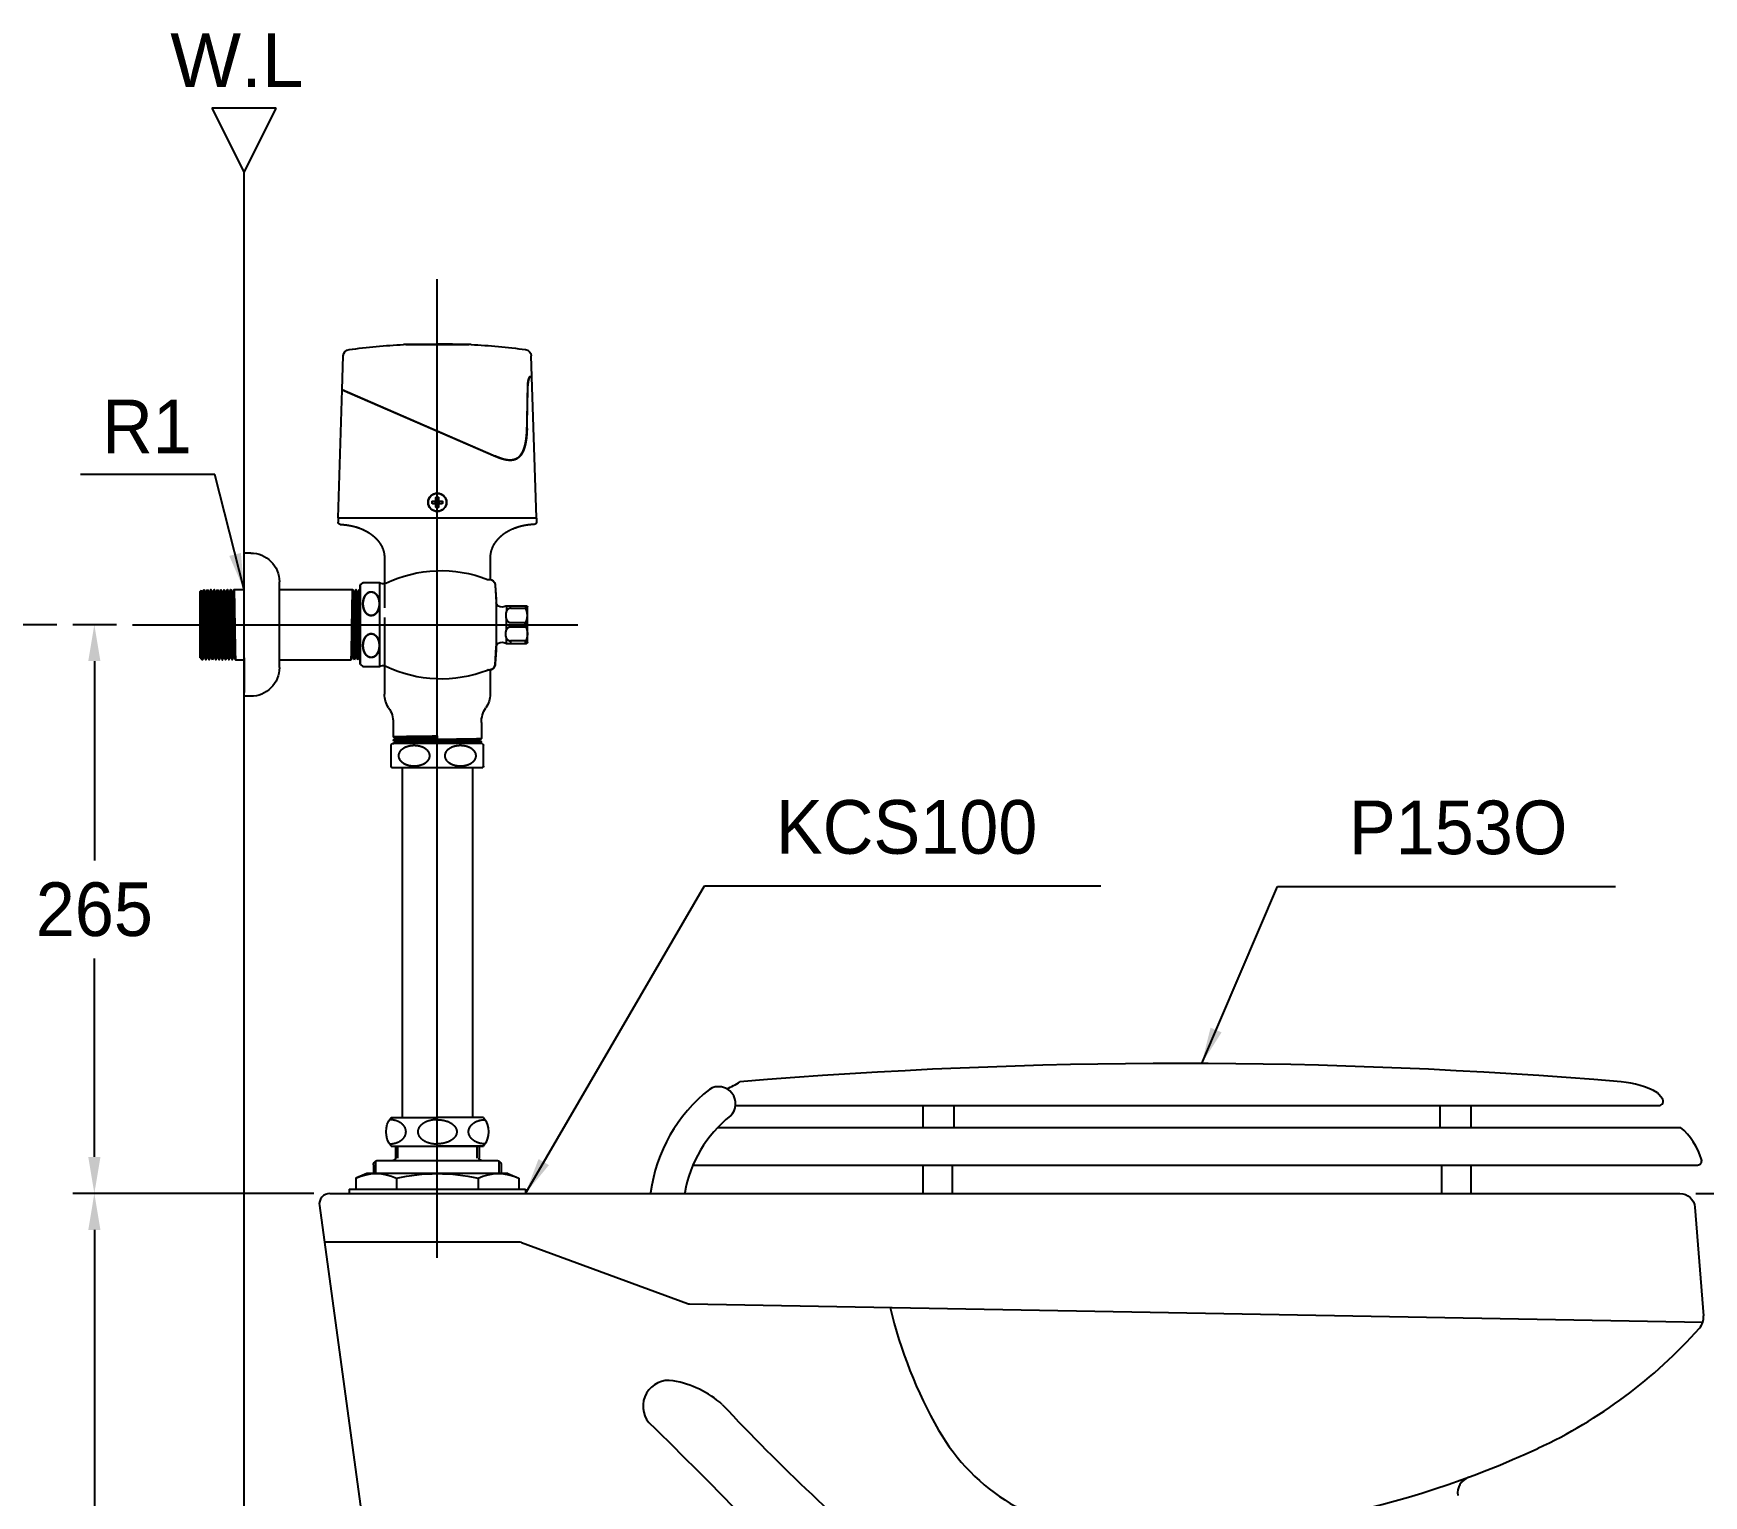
# Model space of a CAD drawing. Header units: millimetres. Extents: x 0 to 3800, y -67 to 2530.
# Drawn here: x 2146 to 2925, y 487 to 1168 of the extents above; entities that cross this region are included whole.
import ezdxf
from ezdxf.lldxf.tags import DXFTag

# ---------------------------------------------------------------- set-up
doc = ezdxf.new("R2010")
doc.units = ezdxf.units.MM
for name, color, linetype in [('TEXT', 7, 'Continuous'), ('내부선 및 부속', 4, 'Continuous'), ('외형선', 3, 'Continuous'), ('중심선', 1, 'DASHED'), ('치수선', 7, 'Continuous')]:
    doc.layers.add(name, color=color, linetype=linetype)
doc.styles.add('____', font='')
doc.styles.add('타이틀', font='H2GTRM.TTF', dxfattribs={"height": 25})
doc.styles.get('____').set_extended_font_data('굴림')
tags = doc.linetypes.add('DASHDOT', pattern=[70, 31, -13, 13, -13]).pattern_tags.tags
tags[10:11] = [DXFTag(74, 4), DXFTag(75, 0), DXFTag(340, '0'), DXFTag(46, 0.0), DXFTag(50, 0.0), DXFTag(44, 0.0), DXFTag(45, 0.0)]
tags[8:9] = [DXFTag(74, 4), DXFTag(75, 0), DXFTag(340, '0'), DXFTag(46, 0.0), DXFTag(50, 0.0), DXFTag(44, 0.0), DXFTag(45, 0.0)]
tags[6:7] = [DXFTag(74, 4), DXFTag(75, 0), DXFTag(340, '0'), DXFTag(46, 0.0), DXFTag(50, 0.0), DXFTag(44, 0.0), DXFTag(45, 0.0)]
tags[4:5] = [DXFTag(74, 4), DXFTag(75, 0), DXFTag(340, '0'), DXFTag(46, 0.0), DXFTag(50, 0.0), DXFTag(44, 0.0), DXFTag(45, 0.0)]
tags = doc.linetypes.add('DASHED', pattern=[25.72, 12.86, -12.86]).pattern_tags.tags
tags[6:7] = [DXFTag(74, 4), DXFTag(75, 0), DXFTag(340, '0'), DXFTag(46, 0.0), DXFTag(50, 0.0), DXFTag(44, 0.0), DXFTag(45, 0.0)]
tags[4:5] = [DXFTag(74, 4), DXFTag(75, 0), DXFTag(340, '0'), DXFTag(46, 0.0), DXFTag(50, 0.0), DXFTag(44, 0.0), DXFTag(45, 0.0)]
doc.dimstyles.new('MSADIM', dxfattribs={"dimtxt": 33, "dimasz": 17, "dimexe": 10, "dimexo": 7.5, "dimgap": 10, "dimtad": 0, "dimtih": 1, "dimtoh": 1, "dimdec": 0, "dimzin": 1, "dimdsep": 46, "dimtxsty": '____', "dimcen": 11.25, "dimadec": 0, "dimazin": 0, "dimtfac": 1, "dimtdec": 0, "dimtix": 1, "dimtmove": 0, "dimatfit": 3, "dimfxl": 1, "dimtolj": 1, "dimtzin": 1, "dimarcsym": 0})

msp = doc.modelspace()

# ---------------------------------------------------------------- texts
at = {"layer": 'TEXT', "char_height": 25, "width": 248.9925, "attachment_point": 1, "line_spacing_factor": 0.963855, "style": '타이틀'}
for s, insert in [('\\fArial;W.L', (2210.12, 1168.26)), ('\\A1;KCS100', (2492.28, 811.07)), ('\\A1;P153O', (2759.25, 810.86))]:
    msp.add_mtext(s, dxfattribs=dict(at, insert=insert))
at = {"layer": '치수선', "linetype": 'Continuous', "insert": (2178.36, 997.63), "char_height": 25, "width": 248.9925, "attachment_point": 1, "line_spacing_factor": 0.963855, "style": '타이틀'}
msp.add_mtext('\\A1;R1', dxfattribs=at)

# ---------------------------------------------------------------- blocks, each defined once
blk = doc.blocks.new('*D36')
at = {"layer": '치수선', "color": 0, "linetype": 'Continuous', "lineweight": -2, "transparency": 16777216}
for p, q in [((2185.02, 892.8), (2164.73, 892.8)), ((2174.73, 875.8), (2174.73, 782.89)), ((2174.73, 644.8), (2174.73, 737.25)), ((2277.02, 627.8), (2164.73, 627.8))]:
    blk.add_line(p, q, dxfattribs=at)
at = {"layer": '치수선', "color": 0, "linetype": 'Continuous', "transparency": 16777216}
for points in [[(2171.9, 875.8), (2177.57, 875.8), (2174.73, 892.8)], [(2171.9, 644.8), (2177.57, 644.8), (2174.73, 627.8)]]:
    blk.add_solid(points, dxfattribs=at)
at = {"layer": '치수선', "color": 0, "linetype": 'Continuous', "transparency": 16777216, "insert": (2174.73, 760.07), "char_height": 25, "attachment_point": 5, "style": '____'}
blk.add_mtext('\\A1;265', dxfattribs=at)
blk = doc.blocks.new('*D37')
at = {"layer": '치수선', "color": 0, "linetype": 'Continuous', "lineweight": -2, "transparency": 16777216}
for p, q in [((2157.23, 892.8), (2094.53, 892.8)), ((2104.53, 875.8), (2104.53, 597.39)), ((2104.53, 274.8), (2104.53, 551.76)), ((2237.02, 257.8), (2094.53, 257.8))]:
    blk.add_line(p, q, dxfattribs=at)
at = {"layer": '치수선', "color": 0, "linetype": 'Continuous', "transparency": 16777216}
for points in [[(2101.69, 875.8), (2107.36, 875.8), (2104.53, 892.8)], [(2101.69, 274.8), (2107.36, 274.8), (2104.53, 257.8)]]:
    blk.add_solid(points, dxfattribs=at)
at = {"layer": '치수선', "color": 0, "linetype": 'Continuous', "transparency": 16777216, "insert": (2104.53, 574.58), "char_height": 25, "attachment_point": 5, "style": '____'}
blk.add_mtext('\\A1;635', dxfattribs=at)
blk = doc.blocks.new('*D39')
at = {"layer": '치수선', "color": 0, "linetype": 'Continuous', "lineweight": -2, "transparency": 16777216}
for p, q in [((2920.98, 627.8), (3004.39, 627.8)), ((2994.39, 610.8), (2994.39, 463.91)), ((2994.39, 274.8), (2994.39, 418.25)), ((2920.98, 257.8), (3004.39, 257.8))]:
    blk.add_line(p, q, dxfattribs=at)
at = {"layer": '치수선', "color": 0, "linetype": 'Continuous', "transparency": 16777216}
for points in [[(2991.55, 610.8), (2997.22, 610.8), (2994.39, 627.8)], [(2991.55, 274.8), (2997.22, 274.8), (2994.39, 257.8)]]:
    blk.add_solid(points, dxfattribs=at)
at = {"layer": '치수선', "color": 0, "linetype": 'Continuous', "transparency": 16777216, "insert": (2994.39, 441.08), "char_height": 25, "attachment_point": 5, "style": '____'}
blk.add_mtext('\\A1;370', dxfattribs=at)
blk = doc.blocks.new('*D29')
at = {"layer": '치수선', "color": 0, "linetype": 'Continuous', "lineweight": -2, "transparency": 16777216}
for p, q in [((2277.02, 627.8), (2164.73, 627.8)), ((2174.73, 610.8), (2174.73, 465.64)), ((2174.73, 274.8), (2174.73, 419.97)), ((2331.12, 257.8), (2164.73, 257.8))]:
    blk.add_line(p, q, dxfattribs=at)
at = {"layer": '치수선', "color": 0, "linetype": 'Continuous', "transparency": 16777216}
for points in [[(2171.9, 610.8), (2177.57, 610.8), (2174.73, 627.8)], [(2171.9, 274.8), (2177.57, 274.8), (2174.73, 257.8)]]:
    blk.add_solid(points, dxfattribs=at)
at = {"layer": '치수선', "color": 0, "linetype": 'Continuous', "transparency": 16777216, "insert": (2174.73, 442.8), "char_height": 25, "attachment_point": 5, "style": '____'}
blk.add_mtext('\\A1;370', dxfattribs=at)

# ---------------------------------------------------------------- dimensions: what is measured, and where the dimension line sits
at = {"layer": '치수선', "linetype": 'Continuous'}
for base, p1, p2, picture, middle in [((2104.53, 257.8), (2164.73, 892.8), (2244.52, 257.8), '*D37', (2104.53, 574.58)), ((2174.73, 627.8), (2192.52, 892.8), (2284.52, 627.8), '*D36', (2174.73, 760.07)), ((2994.39, 257.8), (2913.48, 627.8), (2913.48, 257.8), '*D39', (2994.39, 441.08))]:
    dim = msp.add_linear_dim(base=base, p1=p1, p2=p2, angle=90, dimstyle='MSADIM', override={"dimtxt": 25}, dxfattribs=at)
    dim.commit()
    dim.dimension.update_dxf_attribs({"geometry": picture, "text_midpoint": middle, "dimtype": 160})
dim = msp.add_linear_dim(base=(2174.73, 627.8), p1=(2338.62, 257.8), p2=(2284.52, 627.8), angle=90, dimstyle='MSADIM', override={"dimtxt": 25}, dxfattribs=at)
dim.commit()
dim.dimension.update_dxf_attribs({"geometry": '*D29', "text_midpoint": (2174.73, 442.8)})

# ---------------------------------------------------------------- linework, layer by layer
at = {"layer": '내부선 및 부속', "linetype": 'Continuous'}
for p, q in [((2350.24, 1023.29), (2318.81, 1023.29)), ((2320.1, 1023.35), (2334.52, 1023.69)), ((2320.1, 1023.35), (2348.94, 1023.35)), ((2348.94, 1023.35), (2334.52, 1023.69)), ((2290.22, 1002.44), (2290.72, 1018.01)), ((2378.64, 1008.39), (2378.33, 1018.01)), ((2376.67, 1003.91), (2376.7, 1003.91)), ((2377.63, 1008.29), (2378.64, 1008.29)), ((2377.83, 1008.39), (2378.64, 1008.39)), ((2380.72, 942.59), (2378.64, 1008.29)), ((2288.33, 942.59), (2290.22, 1002.22)), ((2290.22, 1002.44), (2361.64, 971.37)), ((2290.22, 1002.22), (2361.74, 971.1)), ((2376.29, 984.17), (2376.34, 984.15)), ((2354.96, 974.05), (2355.47, 974.05)), ((2332.11, 949.37), (2332.11, 950.19)), ((2332.11, 950.19), (2332.21, 950.19)), ((2332.21, 949.37), (2332.21, 950.19)), ((2332.32, 950.29), (2332.32, 950.39)), ((2332.32, 950.39), (2333.52, 950.39)), ((2332.32, 950.29), (2336.73, 950.29)), ((2333.52, 950.39), (2333.52, 950.29)), ((2333.66, 949.26), (2333.66, 950.29)), ((2333.91, 950.78), (2333.91, 951.98)), ((2333.91, 951.98), (2334.01, 951.98)), ((2333.91, 950.78), (2334.01, 950.78)), ((2334.01, 951.98), (2334.01, 947.57)), ((2334.01, 950.64), (2335.04, 950.64)), ((2334.11, 952.09), (2334.11, 952.19)), ((2334.11, 952.19), (2334.93, 952.19)), ((2334.11, 952.09), (2334.93, 952.09)), ((2334.93, 952.19), (2334.93, 952.09)), ((2335.04, 951.98), (2335.04, 947.57)), ((2335.04, 951.98), (2335.14, 951.98)), ((2335.14, 950.78), (2335.04, 950.78)), ((2335.14, 951.98), (2335.14, 950.78)), ((2335.39, 949.26), (2335.39, 950.29)), ((2335.53, 950.39), (2335.53, 950.29)), ((2335.53, 950.39), (2336.73, 950.39)), ((2336.73, 950.39), (2336.73, 950.29)), ((2336.83, 950.19), (2336.83, 949.37)), ((2336.83, 950.19), (2336.94, 950.19)), ((2336.94, 950.19), (2336.94, 949.37)), ((2288.33, 942.59), (2380.72, 942.59)), ((2288.33, 942.38), (2288.33, 940.52)), ((2288.33, 942.38), (2288.33, 940.52)), ((2380.72, 942.38), (2288.33, 942.38)), ((2332.21, 949.37), (2332.11, 949.37)), ((2332.32, 949.16), (2332.32, 949.26)), ((2332.32, 949.26), (2336.73, 949.26)), ((2333.52, 949.16), (2332.32, 949.16)), ((2333.52, 949.16), (2333.52, 949.26)), ((2333.91, 947.57), (2333.91, 948.77)), ((2333.91, 948.77), (2334.01, 948.77)), ((2334.01, 947.57), (2333.91, 947.57)), ((2334.01, 948.91), (2335.04, 948.91)), ((2334.11, 947.36), (2334.11, 947.47)), ((2334.93, 947.47), (2334.11, 947.47)), ((2334.93, 947.36), (2334.11, 947.36)), ((2334.93, 947.47), (2334.93, 947.36)), ((2335.14, 948.77), (2335.04, 948.77)), ((2335.14, 947.57), (2335.04, 947.57)), ((2335.14, 948.77), (2335.14, 947.57)), ((2335.53, 949.16), (2335.53, 949.26)), ((2336.73, 949.16), (2335.53, 949.16)), ((2336.73, 949.26), (2336.73, 949.16)), ((2336.94, 949.37), (2336.83, 949.37)), ((2380.72, 942.38), (2380.72, 940.52)), ((2380.72, 942.38), (2380.72, 940.52)), ((2247.6, 926.17), (2244.52, 926.17)), ((2309.89, 924.11), (2309.89, 900.6)), ((2359.16, 924.11), (2359.16, 913.83)), ((2260.95, 872.78), (2260.95, 912.82)), ((2298.59, 874.46), (2298.59, 911.15)), ((2298.69, 911.37), (2299.88, 912.26)), ((2298.69, 874.23), (2298.69, 911.37)), ((2299.92, 912.26), (2299.88, 912.26)), ((2300.23, 912.27), (2299.92, 912.26)), ((2307.41, 912.31), (2300.04, 912.31)), ((2307.48, 912.26), (2307.22, 912.27)), ((2307.57, 912.26), (2307.48, 912.26)), ((2307.57, 912.26), (2307.59, 912.25)), ((2307.59, 912.25), (2307.59, 873.35)), ((2358.34, 913.85), (2358.87, 913.85)), ((2361.43, 911.5), (2361.99, 903.14)), ((2223.99, 908.2), (2224.59, 908.8)), ((2223.99, 877.4), (2223.99, 908.2)), ((2224.6, 908.8), (2224.59, 908.8)), ((2224.97, 908.05), (2224.6, 908.8)), ((2225.91, 909.22), (2225.32, 908.05)), ((2225.91, 909.22), (2225.92, 909.22)), ((2226.51, 908.05), (2225.92, 909.22)), ((2227.45, 909.22), (2226.86, 908.05)), ((2227.45, 909.22), (2227.46, 909.22)), ((2228.05, 908.05), (2227.46, 909.22)), ((2228.05, 908.05), (2228.05, 908.05)), ((2228.99, 909.22), (2228.4, 908.05)), ((2228.99, 909.22), (2229, 909.22)), ((2229.59, 908.05), (2229, 909.22)), ((2230.53, 909.22), (2229.94, 908.05)), ((2230.54, 909.22), (2230.53, 909.22)), ((2231.13, 908.05), (2230.54, 909.22)), ((2232.07, 909.22), (2231.48, 908.05)), ((2232.07, 909.22), (2232.08, 909.22)), ((2232.67, 908.05), (2232.08, 909.22)), ((2233.61, 909.22), (2233.02, 908.05)), ((2233.61, 909.22), (2233.62, 909.22)), ((2234.21, 908.05), (2233.62, 909.22)), ((2235.15, 909.22), (2234.56, 908.05)), ((2235.16, 909.22), (2235.15, 909.22)), ((2235.75, 908.05), (2235.16, 909.22)), ((2236.69, 909.22), (2236.1, 908.05)), ((2236.69, 909.22), (2236.7, 909.22)), ((2237.29, 908.05), (2236.7, 909.22)), ((2238.23, 909.22), (2237.64, 908.05)), ((2238.23, 909.22), (2238.24, 909.22)), ((2238.83, 908.05), (2238.24, 909.22)), ((2239.77, 909.22), (2239.18, 908.05)), ((2239.77, 909.22), (2239.78, 909.23)), ((2239.78, 909.23), (2244.52, 909.23)), ((2260.95, 909.23), (2295.13, 909.23)), ((2295.13, 909.23), (2295.14, 909.22)), ((2295.72, 908.05), (2295.14, 909.22)), ((2296.66, 909.22), (2296.08, 908.05)), ((2296.66, 909.22), (2296.68, 909.22)), ((2297.26, 908.05), (2296.68, 909.22)), ((2298.2, 909.22), (2297.62, 908.05)), ((2298.2, 909.22), (2298.22, 909.22)), ((2298.59, 908.46), (2298.22, 909.22)), ((2361.99, 903.14), (2361.99, 882.47)), ((2309.89, 896.11), (2309.89, 860.47)), ((2366.65, 901.53), (2376.14, 901.53)), ((2366.74, 901.41), (2366.74, 899.01)), ((2366.74, 890.4), (2366.74, 895.21)), ((2368.58, 900.32), (2368.58, 901.53)), ((2375.37, 900.32), (2368.58, 900.32)), ((2375.65, 901.34), (2375.65, 900.55)), ((2376.51, 901.38), (2376.55, 901.33)), ((2376.61, 884.42), (2376.61, 901.19)), ((2368.58, 893.81), (2375.46, 893.81)), ((2368.58, 891.79), (2375.46, 891.79)), ((2375.5, 892), (2375.5, 893.6)), ((2375.65, 892.01), (2375.65, 893.6)), ((2361.43, 874.1), (2361.99, 882.47)), ((2366.65, 884.08), (2376.14, 884.08)), ((2366.74, 884.19), (2366.74, 886.6)), ((2375.37, 885.29), (2368.58, 885.29)), ((2368.58, 885.29), (2368.58, 884.08)), ((2375.65, 884.26), (2375.65, 885.06)), ((2376.51, 884.23), (2376.55, 884.27)), ((2223.99, 877.4), (2225.02, 876.38)), ((2225.02, 876.38), (2225.02, 878.58)), ((2225.02, 876.38), (2225.15, 876.38)), ((2225.15, 876.38), (2225.74, 877.56)), ((2225.15, 876.38), (2225.15, 876.38)), ((2226.09, 877.56), (2226.68, 876.38)), ((2226.68, 876.38), (2226.69, 876.38)), ((2226.69, 876.38), (2227.28, 877.56)), ((2227.63, 877.56), (2228.22, 876.38)), ((2228.22, 876.38), (2228.23, 876.38)), ((2228.23, 876.38), (2228.82, 877.56)), ((2229.17, 877.56), (2229.76, 876.38)), ((2229.77, 876.38), (2229.76, 876.38)), ((2229.77, 876.38), (2230.36, 877.56)), ((2230.71, 877.56), (2231.3, 876.38)), ((2231.3, 876.38), (2231.31, 876.38)), ((2231.31, 876.38), (2231.9, 877.56)), ((2232.25, 877.56), (2232.84, 876.38)), ((2232.84, 876.38), (2232.85, 876.38)), ((2232.85, 876.38), (2233.44, 877.56)), ((2233.79, 877.56), (2234.38, 876.38)), ((2234.38, 876.38), (2234.39, 876.38)), ((2234.39, 876.38), (2234.98, 877.56)), ((2235.33, 877.56), (2235.92, 876.38)), ((2235.93, 876.38), (2235.92, 876.38)), ((2235.93, 876.38), (2236.52, 877.56)), ((2236.87, 877.56), (2237.46, 876.38)), ((2237.46, 876.38), (2237.47, 876.38)), ((2237.47, 876.38), (2238.06, 877.56)), ((2238.41, 877.56), (2239, 876.38)), ((2239, 876.38), (2239.01, 876.38)), ((2239.01, 876.38), (2239.6, 877.56)), ((2239.95, 877.56), (2240.54, 876.38)), ((2240.54, 876.38), (2240.55, 876.38)), ((2240.55, 876.38), (2244.52, 876.38)), ((2260.95, 876.38), (2294.36, 876.38)), ((2294.36, 876.38), (2294.37, 876.38)), ((2294.37, 876.38), (2294.95, 877.56)), ((2295.31, 877.56), (2295.89, 876.38)), ((2295.89, 876.38), (2295.91, 876.38)), ((2295.91, 876.38), (2296.49, 877.56)), ((2296.85, 877.56), (2297.43, 876.38)), ((2297.43, 876.38), (2297.45, 876.38)), ((2297.45, 876.38), (2298.03, 877.56)), ((2298.39, 877.56), (2298.59, 877.14)), ((2298.69, 874.23), (2299.88, 873.34)), ((2299.88, 873.34), (2300.04, 873.34)), ((2300.04, 873.34), (2300.25, 873.34)), ((2300.04, 873.3), (2307.41, 873.3)), ((2307.22, 873.34), (2307.48, 873.34)), ((2307.48, 873.34), (2307.57, 873.34)), ((2307.57, 873.34), (2307.59, 873.35)), ((2358.34, 871.76), (2358.87, 871.76)), ((2359.16, 871.77), (2359.16, 860.47)), ((2247.6, 859.44), (2244.52, 859.44)), ((2313.99, 847.16), (2313.99, 840.58)), ((2314, 840.57), (2313.99, 840.58)), ((2314, 840.57), (2315.17, 839.98)), ((2334.52, 840.96), (2334.52, 839.42)), ((2355.05, 847.16), (2355.05, 839.81)), ((2312.97, 826.85), (2312.97, 836.6)), ((2313.39, 837.25), (2313.02, 836.77)), ((2355.42, 837.37), (2313.62, 837.37)), ((2315.17, 839.63), (2314, 839.04)), ((2314, 839.04), (2314, 839.03)), ((2314, 839.03), (2315.17, 838.44)), ((2315.17, 838.09), (2314, 837.5)), ((2314, 837.5), (2314, 837.49)), ((2314, 837.49), (2314.24, 837.37)), ((2353.88, 839.21), (2355.05, 839.8)), ((2355.05, 838.27), (2353.88, 838.86)), ((2353.88, 837.67), (2355.05, 838.26)), ((2355.05, 839.8), (2355.05, 839.81)), ((2355.66, 837.25), (2356.03, 836.77)), ((2356.08, 826.85), (2356.08, 836.6)), ((2313.02, 826.67), (2313.39, 826.19)), ((2355.42, 826.08), (2313.62, 826.08)), ((2318.1, 826.08), (2318.1, 663.22)), ((2341, 827.79), (2340.26, 828.22)), ((2350.95, 826.08), (2350.95, 663.22)), ((2356.03, 826.67), (2355.66, 826.19)), ((2905.26, 672.04), (2903.09, 674.7)), ((2312.97, 663.22), (2334.52, 663.22)), ((2356.08, 663.22), (2334.52, 663.22)), ((2473.49, 668.79), (2903.93, 668.79)), ((2560.76, 668.79), (2560.76, 658.6)), ((2575.12, 668.79), (2575.12, 658.6)), ((2801.66, 668.79), (2801.66, 658.6)), ((2816.01, 668.79), (2816.01, 658.6)), ((2903.09, 668.79), (2903.66, 668.78)), ((2465.26, 658.6), (2913.72, 658.6)), ((2312.97, 649.87), (2334.52, 649.87)), ((2315.02, 649.87), (2315.02, 644.23)), ((2316.05, 649.87), (2316.05, 644.23)), ((2356.08, 649.87), (2334.52, 649.87)), ((2334.52, 649.87), (2356.08, 649.87)), ((2353, 649.87), (2353, 644.23)), ((2354.03, 649.87), (2354.03, 644.23)), ((2304.75, 641.15), (2304.75, 637.04)), ((2305.78, 642.93), (2305.78, 637.04)), ((2306.81, 643.2), (2362.24, 643.2)), ((2363.27, 642.93), (2363.27, 637.04)), ((2364.29, 641.15), (2364.29, 637.04)), ((2453.65, 641.04), (2921.64, 641.04)), ((2560.76, 641.04), (2560.76, 628.15)), ((2574.41, 641.04), (2574.41, 628.15)), ((2802.37, 641.04), (2802.37, 628.15)), ((2816.01, 641.04), (2816.01, 628.15)), ((2301.67, 637.04), (2296.54, 634.99)), ((2296.54, 634.99), (2296.54, 629.86)), ((2367.37, 637.04), (2301.67, 637.04)), ((2315.53, 634.99), (2315.53, 629.86)), ((2353.51, 634.99), (2353.51, 629.86)), ((2367.37, 637.04), (2372.51, 634.99)), ((2372.51, 634.99), (2372.51, 629.86)), ((2293.46, 629.86), (2293.46, 627.8)), ((2293.46, 629.86), (2375.59, 629.86)), ((2375.59, 629.86), (2375.59, 627.8))]:
    msp.add_line(p, q, dxfattribs=at)
at = {"layer": '내부선 및 부속', "linetype": 'Continuous', "flags": 128}
for points in [[(2290.72, 1018.01, -0.366988), (2293.39, 1020.96)], [(2293.39, 1020.96, -0.020465), (2318.81, 1023.29)], [(2319.8, 1023.29, -0.076852), (2320.1, 1023.35)], [(2348.94, 1023.35, -0.076852), (2349.25, 1023.29)], [(2350.24, 1023.29, -0.020465), (2375.66, 1020.96)], [(2375.66, 1020.96, -0.366988), (2378.33, 1018.01)], [(2376.7, 1003.91, -0.001644), (2376.71, 1004.01)], [(2377.8, 1008.39, -0.030671), (2377.83, 1008.39)], [(2376.3, 984.39, -0.001043), (2376.3, 984.15)], [(2361.82, 971.29, -0.001276), (2361.64, 971.37)], [(2332.11, 950.19, -0.414214), (2332.32, 950.39)], [(2332.21, 950.19, -0.414214), (2332.32, 950.29)], [(2333.91, 951.98, -0.414214), (2334.11, 952.19)], [(2334.01, 951.98, -0.414214), (2334.11, 952.09)], [(2334.93, 952.19, -0.414214), (2335.14, 951.98)], [(2334.93, 952.09, -0.414214), (2335.04, 951.98)], [(2336.73, 950.39, -0.414214), (2336.94, 950.19)], [(2336.73, 950.29, -0.414214), (2336.83, 950.19)], [(2288.33, 942.38, -0.267951), (2288.43, 942.56)], [(2332.32, 949.16, -0.414214), (2332.11, 949.37)], [(2332.32, 949.26, -0.414214), (2332.21, 949.37)], [(2334.11, 947.36, -0.414214), (2333.91, 947.57)], [(2334.11, 947.47, -0.414214), (2334.01, 947.57)], [(2335.04, 947.57, -0.414214), (2334.93, 947.47)], [(2335.14, 947.57, -0.414214), (2334.93, 947.36)], [(2336.83, 949.37, -0.414214), (2336.73, 949.26)], [(2336.94, 949.37, -0.414214), (2336.73, 949.16)], [(2380.62, 942.56, -0.267951), (2380.72, 942.38)], [(2289.32, 939.49, -0.404523), (2288.33, 940.52)], [(2380.72, 940.52, -0.404523), (2379.73, 939.49)], [(2247.6, 926.17, -0.414214), (2260.95, 912.82)], [(2298.59, 911.15, -0.21004), (2298.69, 911.37)], [(2298.69, 911.37, -0.049937), (2299.88, 912.26)], [(2299.88, 912.26, -0.136614), (2300.04, 912.31)], [(2307.41, 912.31, -0.136614), (2307.57, 912.26)], [(2307.57, 912.26, -0.000625), (2307.59, 912.25)], [(2310.52, 912.11, -0.253511), (2307.59, 912.25)], [(2310.52, 912.11, -0.207521), (2357.94, 913.92)], [(2357.94, 913.92, -0.306651), (2358.13, 913.64)], [(2358.13, 913.64, -0.417034), (2358.34, 913.85)], [(2358.87, 913.85, -0.389073), (2361.43, 911.5)], [(2361.43, 911.5, -0.009694), (2361.99, 903.14)], [(2363.05, 901.44, -0.26058), (2361.99, 903.14)], [(2366.39, 901.46, -0.260899), (2363.05, 901.44)], [(2366.39, 901.46, -0.130102), (2366.65, 901.53)], [(2366.63, 901.43, -0.002224), (2366.74, 901.41)], [(2376.14, 901.53, -0.198912), (2376.51, 901.38)], [(2376.55, 901.33, -0.198912), (2376.61, 901.19)], [(2361.99, 882.47, -0.009694), (2361.43, 874.1)], [(2361.99, 882.47, -0.26058), (2363.05, 884.17)], [(2363.05, 884.17, -0.260899), (2366.39, 884.14)], [(2366.65, 884.08, -0.130102), (2366.39, 884.14)], [(2366.74, 884.19, -0.002224), (2366.63, 884.17)], [(2376.51, 884.23, -0.198912), (2376.14, 884.08)], [(2376.61, 884.42, -0.198912), (2376.55, 884.27)], [(2260.95, 872.78, -0.414214), (2247.6, 859.44)], [(2298.69, 874.23, -0.21004), (2298.59, 874.46)], [(2300.04, 873.3, -0.136614), (2299.88, 873.34)], [(2307.57, 873.34, -0.136614), (2307.41, 873.3)], [(2307.59, 873.35, -0.253503), (2310.52, 873.5)], [(2361.43, 874.1, -0.356849), (2359.16, 871.77)], [(2311.85, 854.1, -0.150798), (2309.89, 860.47)], [(2359.16, 860.47, -0.150798), (2357.2, 854.1)], [(2311.85, 854.1, -0.150795), (2313.99, 847.16)], [(2355.05, 847.16, -0.150795), (2357.2, 854.1)], [(2312.97, 836.6, -0.154225), (2313.02, 836.77)], [(2313.02, 836.77, -0.017162), (2313.39, 837.25)], [(2313.39, 837.25, -0.226267), (2313.62, 837.37)], [(2355.42, 837.37, -0.226267), (2355.66, 837.25)], [(2355.66, 837.25, -0.017162), (2356.03, 836.77)], [(2356.03, 836.77, -0.154225), (2356.08, 836.6)], [(2313.02, 826.67, -0.154225), (2312.97, 826.85)], [(2313.39, 826.19, -0.017162), (2313.02, 826.67)], [(2313.62, 826.08, -0.226267), (2313.39, 826.19)], [(2355.66, 826.19, -0.226267), (2355.42, 826.08)], [(2356.03, 826.67, -0.017162), (2355.66, 826.19)], [(2356.08, 826.85, -0.154225), (2356.03, 826.67)], [(2312.97, 649.87, -0.346154), (2312.97, 663.22)], [(2356.08, 663.22, -0.346154), (2356.08, 649.87)], [(2304.75, 641.15, -0.414214), (2306.81, 643.2)], [(2315.02, 644.23, -0.414214), (2313.99, 643.2)], [(2355.05, 643.2, -0.414214), (2354.03, 644.23)], [(2362.24, 643.2, -0.414214), (2364.29, 641.15)], [(2296.54, 634.99, -0.216216), (2315.53, 634.99)], [(2315.53, 634.99, -0.053897), (2334.52, 637.04)], [(2334.52, 637.04, -0.053897), (2353.51, 634.99)], [(2353.51, 634.99, -0.216216), (2372.51, 634.99)]]:
    msp.add_lwpolyline(points, format="xyb", dxfattribs=at)
for points in [[(2376.3, 984.39), (2376.31, 984.59), (2376.31, 984.8), (2376.32, 985.01), (2376.32, 985.22), (2376.33, 985.43), (2376.33, 985.63), (2376.34, 985.84), (2376.34, 986.05), (2376.35, 986.26), (2376.35, 986.46), (2376.36, 986.67), (2376.36, 986.88), (2376.37, 987.09), (2376.37, 987.29), (2376.37, 987.5), (2376.38, 987.71), (2376.38, 987.92), (2376.39, 988.12), (2376.39, 988.33), (2376.4, 988.54), (2376.4, 988.75), (2376.41, 988.95), (2376.41, 989.16), (2376.42, 989.37), (2376.42, 989.58), (2376.42, 989.78), (2376.43, 989.99), (2376.43, 990.2), (2376.44, 990.4), (2376.44, 990.61), (2376.45, 990.82), (2376.45, 991.03), (2376.45, 991.23), (2376.46, 991.44), (2376.46, 991.65), (2376.47, 991.85), (2376.47, 992.06), (2376.47, 992.27), (2376.48, 992.47), (2376.48, 992.68), (2376.49, 992.89), (2376.49, 993.1), (2376.49, 993.3), (2376.5, 993.51), (2376.5, 993.72), (2376.51, 993.92), (2376.51, 994.13), (2376.51, 994.34), (2376.52, 994.54), (2376.52, 994.75), (2376.53, 994.95), (2376.53, 995.16), (2376.53, 995.37), (2376.54, 995.57), (2376.54, 995.78), (2376.54, 995.99), (2376.55, 996.19), (2376.55, 996.4), (2376.56, 996.61), (2376.56, 996.81), (2376.56, 997.02), (2376.57, 997.22), (2376.57, 997.43), (2376.57, 997.64), (2376.58, 997.84), (2376.58, 998.05), (2376.58, 998.25), (2376.59, 998.46), (2376.59, 998.67), (2376.59, 998.87), (2376.6, 999.08), (2376.6, 999.28), (2376.6, 999.49), (2376.61, 999.7), (2376.61, 999.9), (2376.61, 1000.11), (2376.62, 1000.31), (2376.62, 1000.52), (2376.62, 1000.72), (2376.63, 1000.93), (2376.63, 1001.14), (2376.63, 1001.34), (2376.64, 1001.55), (2376.64, 1001.75), (2376.64, 1001.96), (2376.65, 1002.16), (2376.65, 1002.37), (2376.65, 1002.57), (2376.65, 1002.78), (2376.66, 1002.98), (2376.66, 1003.19), (2376.66, 1003.39), (2376.67, 1003.6), (2376.67, 1003.8), (2376.67, 1004.01)], [(2376.34, 984.15), (2376.34, 984.36), (2376.35, 984.57), (2376.35, 984.77), (2376.36, 984.98), (2376.36, 985.19), (2376.37, 985.4), (2376.37, 985.61), (2376.38, 985.82), (2376.38, 986.03), (2376.39, 986.24), (2376.39, 986.45), (2376.4, 986.66), (2376.4, 986.87), (2376.4, 987.08), (2376.41, 987.28), (2376.41, 987.49), (2376.42, 987.7), (2376.42, 987.91), (2376.43, 988.12), (2376.43, 988.33), (2376.44, 988.54), (2376.44, 988.75), (2376.44, 988.96), (2376.45, 989.16), (2376.45, 989.37), (2376.46, 989.58), (2376.46, 989.79), (2376.47, 990), (2376.47, 990.21), (2376.48, 990.42), (2376.48, 990.62), (2376.48, 990.83), (2376.49, 991.04), (2376.49, 991.25), (2376.5, 991.46), (2376.5, 991.67), (2376.5, 991.88), (2376.51, 992.08), (2376.51, 992.29), (2376.52, 992.5), (2376.52, 992.71), (2376.52, 992.92), (2376.53, 993.13), (2376.53, 993.33), (2376.54, 993.54), (2376.54, 993.75), (2376.54, 993.96), (2376.55, 994.17), (2376.55, 994.37), (2376.56, 994.58), (2376.56, 994.79), (2376.56, 995), (2376.57, 995.21), (2376.57, 995.41), (2376.57, 995.62), (2376.58, 995.83), (2376.58, 996.04), (2376.59, 996.24), (2376.59, 996.45), (2376.59, 996.66), (2376.6, 996.87), (2376.6, 997.08), (2376.6, 997.28), (2376.61, 997.49), (2376.61, 997.7), (2376.61, 997.91), (2376.62, 998.11), (2376.62, 998.32), (2376.62, 998.53), (2376.63, 998.73), (2376.63, 998.94), (2376.63, 999.15), (2376.64, 999.36), (2376.64, 999.56), (2376.64, 999.77), (2376.65, 999.98), (2376.65, 1000.19), (2376.65, 1000.39), (2376.66, 1000.6), (2376.66, 1000.81), (2376.66, 1001.01), (2376.67, 1001.22), (2376.67, 1001.43), (2376.67, 1001.63), (2376.67, 1001.84), (2376.68, 1002.05), (2376.68, 1002.25), (2376.68, 1002.46), (2376.69, 1002.67), (2376.69, 1002.87), (2376.69, 1003.08), (2376.7, 1003.29), (2376.7, 1003.49), (2376.7, 1003.7), (2376.7, 1003.91)], [(2376.67, 1004.01), (2376.67, 1004.02), (2376.67, 1004.04), (2376.67, 1004.06), (2376.67, 1004.07), (2376.67, 1004.09), (2376.67, 1004.1), (2376.67, 1004.12), (2376.67, 1004.13), (2376.67, 1004.15), (2376.68, 1004.16), (2376.68, 1004.18), (2376.68, 1004.19), (2376.68, 1004.21), (2376.68, 1004.23), (2376.68, 1004.24), (2376.68, 1004.26), (2376.68, 1004.27), (2376.68, 1004.29), (2376.68, 1004.3), (2376.68, 1004.32), (2376.68, 1004.33), (2376.68, 1004.35), (2376.68, 1004.36), (2376.68, 1004.38), (2376.68, 1004.4), (2376.68, 1004.41), (2376.68, 1004.43), (2376.68, 1004.44), (2376.68, 1004.46), (2376.69, 1004.47), (2376.69, 1004.49), (2376.69, 1004.5), (2376.69, 1004.52), (2376.69, 1004.53), (2376.69, 1004.55), (2376.69, 1004.57), (2376.69, 1004.58), (2376.69, 1004.6), (2376.69, 1004.61), (2376.69, 1004.63), (2376.69, 1004.64), (2376.69, 1004.66), (2376.7, 1004.67), (2376.7, 1004.69), (2376.7, 1004.7), (2376.7, 1004.72), (2376.7, 1004.74), (2376.7, 1004.75), (2376.7, 1004.77), (2376.7, 1004.78), (2376.7, 1004.8), (2376.7, 1004.81), (2376.71, 1004.83), (2376.71, 1004.84), (2376.71, 1004.86), (2376.71, 1004.87), (2376.71, 1004.89), (2376.71, 1004.91), (2376.71, 1004.92), (2376.71, 1004.94), (2376.71, 1004.95), (2376.72, 1004.97), (2376.72, 1004.98), (2376.72, 1005), (2376.72, 1005.01), (2376.72, 1005.03), (2376.72, 1005.04), (2376.72, 1005.06), (2376.72, 1005.08), (2376.73, 1005.09), (2376.73, 1005.11), (2376.73, 1005.12), (2376.73, 1005.14), (2376.73, 1005.15), (2376.73, 1005.17), (2376.73, 1005.18), (2376.74, 1005.2), (2376.74, 1005.21), (2376.74, 1005.23), (2376.74, 1005.24), (2376.74, 1005.26), (2376.74, 1005.28), (2376.74, 1005.29), (2376.75, 1005.31), (2376.75, 1005.32), (2376.75, 1005.34), (2376.75, 1005.35), (2376.75, 1005.37), (2376.75, 1005.38), (2376.76, 1005.4), (2376.76, 1005.41), (2376.76, 1005.43), (2376.76, 1005.44), (2376.76, 1005.46), (2376.76, 1005.48), (2376.77, 1005.49), (2376.77, 1005.51), (2376.77, 1005.52), (2376.77, 1005.54), (2376.77, 1005.55), (2376.77, 1005.55), (2376.77, 1005.57), (2376.78, 1005.58), (2376.78, 1005.6), (2376.78, 1005.61), (2376.78, 1005.63), (2376.78, 1005.64), (2376.79, 1005.66), (2376.79, 1005.68), (2376.79, 1005.69), (2376.79, 1005.71), (2376.79, 1005.72), (2376.8, 1005.74), (2376.8, 1005.75), (2376.8, 1005.77), (2376.8, 1005.78), (2376.8, 1005.8), (2376.81, 1005.81), (2376.81, 1005.83), (2376.81, 1005.84), (2376.81, 1005.86), (2376.82, 1005.87), (2376.82, 1005.89), (2376.82, 1005.91), (2376.82, 1005.92), (2376.82, 1005.94), (2376.83, 1005.95), (2376.83, 1005.97), (2376.83, 1005.98), (2376.83, 1006), (2376.84, 1006.01), (2376.84, 1006.03), (2376.84, 1006.04), (2376.84, 1006.06), (2376.85, 1006.07), (2376.85, 1006.09), (2376.85, 1006.1), (2376.85, 1006.12), (2376.86, 1006.13), (2376.86, 1006.15), (2376.86, 1006.17), (2376.86, 1006.18), (2376.87, 1006.2), (2376.87, 1006.21), (2376.87, 1006.23), (2376.88, 1006.24), (2376.88, 1006.26), (2376.88, 1006.27), (2376.88, 1006.29), (2376.89, 1006.3), (2376.89, 1006.32), (2376.89, 1006.33), (2376.89, 1006.35), (2376.9, 1006.36), (2376.9, 1006.38), (2376.9, 1006.39), (2376.91, 1006.41), (2376.91, 1006.42), (2376.91, 1006.44), (2376.92, 1006.45), (2376.92, 1006.47), (2376.92, 1006.48), (2376.92, 1006.5), (2376.93, 1006.52), (2376.93, 1006.53), (2376.93, 1006.55), (2376.94, 1006.56), (2376.94, 1006.58), (2376.94, 1006.59), (2376.95, 1006.61), (2376.95, 1006.62), (2376.95, 1006.64), (2376.96, 1006.65), (2376.96, 1006.67), (2376.96, 1006.68), (2376.97, 1006.7), (2376.97, 1006.71), (2376.97, 1006.73), (2376.98, 1006.74), (2376.98, 1006.76), (2376.98, 1006.77), (2376.99, 1006.79), (2376.99, 1006.8), (2377, 1006.82), (2377, 1006.83), (2377, 1006.85), (2377.01, 1006.86), (2377.01, 1006.88), (2377.01, 1006.89), (2377.02, 1006.91), (2377.02, 1006.92), (2377.03, 1006.94), (2377.03, 1006.95), (2377.03, 1006.97), (2377.04, 1006.98), (2377.04, 1007), (2377.05, 1007.01), (2377.05, 1007.03), (2377.05, 1007.04), (2377.06, 1007.06), (2377.06, 1007.07), (2377.06, 1007.07), (2377.07, 1007.09), (2377.07, 1007.1), (2377.07, 1007.12), (2377.08, 1007.13), (2377.08, 1007.15), (2377.09, 1007.16), (2377.09, 1007.18), (2377.1, 1007.19), (2377.1, 1007.21), (2377.1, 1007.22), (2377.11, 1007.24), (2377.11, 1007.25), (2377.12, 1007.27), (2377.12, 1007.28), (2377.13, 1007.29), (2377.13, 1007.31), (2377.14, 1007.32), (2377.14, 1007.34), (2377.15, 1007.35), (2377.15, 1007.37), (2377.16, 1007.38), (2377.16, 1007.4), (2377.16, 1007.41), (2377.17, 1007.43), (2377.17, 1007.44), (2377.18, 1007.46), (2377.18, 1007.47), (2377.19, 1007.49), (2377.2, 1007.5), (2377.2, 1007.51), (2377.21, 1007.53), (2377.21, 1007.54), (2377.22, 1007.56), (2377.22, 1007.57), (2377.23, 1007.59), (2377.23, 1007.6), (2377.24, 1007.62), (2377.24, 1007.63), (2377.25, 1007.65), (2377.25, 1007.66), (2377.26, 1007.67), (2377.27, 1007.69), (2377.27, 1007.7), (2377.28, 1007.72), (2377.28, 1007.73), (2377.29, 1007.75), (2377.3, 1007.76), (2377.3, 1007.77), (2377.31, 1007.79), (2377.31, 1007.8), (2377.32, 1007.82), (2377.33, 1007.83), (2377.33, 1007.84), (2377.34, 1007.86), (2377.35, 1007.87), (2377.35, 1007.89), (2377.36, 1007.9), (2377.37, 1007.91), (2377.37, 1007.93), (2377.38, 1007.94), (2377.39, 1007.96), (2377.4, 1007.97), (2377.4, 1007.98), (2377.41, 1008), (2377.42, 1008.01), (2377.43, 1008.02), (2377.43, 1008.04), (2377.44, 1008.05), (2377.45, 1008.06), (2377.46, 1008.08), (2377.47, 1008.09), (2377.47, 1008.1), (2377.48, 1008.12), (2377.49, 1008.13), (2377.5, 1008.14), (2377.51, 1008.16), (2377.52, 1008.17), (2377.53, 1008.18), (2377.54, 1008.19), (2377.54, 1008.21), (2377.55, 1008.22), (2377.56, 1008.23), (2377.57, 1008.24), (2377.58, 1008.25), (2377.6, 1008.26), (2377.61, 1008.28), (2377.62, 1008.29), (2377.62, 1008.29)], [(2377.64, 1008.18), (2377.63, 1008.17), (2377.62, 1008.16), (2377.61, 1008.15), (2377.6, 1008.14), (2377.59, 1008.13), (2377.58, 1008.12), (2377.57, 1008.1), (2377.56, 1008.09), (2377.55, 1008.08), (2377.54, 1008.07), (2377.53, 1008.06), (2377.53, 1008.04), (2377.52, 1008.03), (2377.51, 1008.02), (2377.5, 1008), (2377.49, 1007.99), (2377.48, 1007.98), (2377.48, 1007.97), (2377.47, 1007.95), (2377.46, 1007.94), (2377.45, 1007.93), (2377.45, 1007.91), (2377.44, 1007.9), (2377.43, 1007.89), (2377.42, 1007.87), (2377.42, 1007.86), (2377.41, 1007.85), (2377.4, 1007.83), (2377.4, 1007.82), (2377.39, 1007.81), (2377.38, 1007.79), (2377.38, 1007.78), (2377.37, 1007.77), (2377.36, 1007.75), (2377.36, 1007.74), (2377.35, 1007.72), (2377.35, 1007.71), (2377.34, 1007.7), (2377.33, 1007.68), (2377.33, 1007.67), (2377.32, 1007.66), (2377.32, 1007.64), (2377.31, 1007.63), (2377.3, 1007.61), (2377.3, 1007.6), (2377.29, 1007.59), (2377.29, 1007.57), (2377.28, 1007.56), (2377.28, 1007.54), (2377.27, 1007.53), (2377.26, 1007.52), (2377.26, 1007.5), (2377.25, 1007.49), (2377.25, 1007.47), (2377.24, 1007.46), (2377.24, 1007.44), (2377.23, 1007.43), (2377.23, 1007.42), (2377.22, 1007.4), (2377.22, 1007.39), (2377.21, 1007.37), (2377.21, 1007.36), (2377.2, 1007.34), (2377.2, 1007.33), (2377.19, 1007.32), (2377.19, 1007.3), (2377.18, 1007.29), (2377.18, 1007.27), (2377.18, 1007.26), (2377.17, 1007.24), (2377.17, 1007.23), (2377.16, 1007.22), (2377.16, 1007.2), (2377.15, 1007.19), (2377.15, 1007.17), (2377.14, 1007.16), (2377.14, 1007.14), (2377.13, 1007.13), (2377.13, 1007.11), (2377.13, 1007.1), (2377.12, 1007.09), (2377.12, 1007.07), (2377.11, 1007.06), (2377.11, 1007.04), (2377.11, 1007.03), (2377.1, 1007.01), (2377.1, 1007), (2377.09, 1006.98), (2377.09, 1006.97), (2377.09, 1006.95), (2377.08, 1006.94), (2377.08, 1006.93), (2377.07, 1006.91), (2377.07, 1006.9), (2377.07, 1006.88), (2377.06, 1006.87), (2377.06, 1006.85), (2377.05, 1006.84), (2377.05, 1006.82), (2377.05, 1006.81), (2377.05, 1006.81), (2377.04, 1006.79), (2377.04, 1006.78), (2377.04, 1006.76), (2377.03, 1006.75), (2377.03, 1006.73), (2377.03, 1006.72), (2377.02, 1006.71), (2377.02, 1006.69), (2377.01, 1006.68), (2377.01, 1006.66), (2377.01, 1006.65), (2377, 1006.63), (2377, 1006.62), (2377, 1006.6), (2376.99, 1006.59), (2376.99, 1006.57), (2376.99, 1006.56), (2376.98, 1006.54), (2376.98, 1006.53), (2376.98, 1006.51), (2376.98, 1006.5), (2376.97, 1006.48), (2376.97, 1006.47), (2376.97, 1006.45), (2376.96, 1006.44), (2376.96, 1006.43), (2376.96, 1006.41), (2376.95, 1006.4), (2376.95, 1006.38), (2376.95, 1006.37), (2376.94, 1006.35), (2376.94, 1006.34), (2376.94, 1006.32), (2376.94, 1006.31), (2376.93, 1006.29), (2376.93, 1006.28), (2376.93, 1006.26), (2376.92, 1006.25), (2376.92, 1006.23), (2376.92, 1006.22), (2376.92, 1006.2), (2376.91, 1006.19), (2376.91, 1006.17), (2376.91, 1006.16), (2376.91, 1006.14), (2376.9, 1006.13), (2376.9, 1006.11), (2376.9, 1006.1), (2376.9, 1006.08), (2376.89, 1006.07), (2376.89, 1006.05), (2376.89, 1006.04), (2376.89, 1006.02), (2376.88, 1006.01), (2376.88, 1005.99), (2376.88, 1005.98), (2376.88, 1005.96), (2376.87, 1005.95), (2376.87, 1005.93), (2376.87, 1005.92), (2376.87, 1005.9), (2376.86, 1005.89), (2376.86, 1005.87), (2376.86, 1005.86), (2376.86, 1005.84), (2376.85, 1005.83), (2376.85, 1005.81), (2376.85, 1005.8), (2376.85, 1005.78), (2376.85, 1005.77), (2376.84, 1005.76), (2376.84, 1005.74), (2376.84, 1005.73), (2376.84, 1005.71), (2376.84, 1005.7), (2376.83, 1005.68), (2376.83, 1005.67), (2376.83, 1005.65), (2376.83, 1005.64), (2376.82, 1005.62), (2376.82, 1005.61), (2376.82, 1005.59), (2376.82, 1005.58), (2376.82, 1005.56), (2376.82, 1005.55), (2376.81, 1005.53), (2376.81, 1005.52), (2376.81, 1005.5), (2376.81, 1005.49), (2376.81, 1005.47), (2376.8, 1005.46), (2376.8, 1005.44), (2376.8, 1005.43), (2376.8, 1005.41), (2376.8, 1005.4), (2376.8, 1005.38), (2376.79, 1005.37), (2376.79, 1005.35), (2376.79, 1005.34), (2376.79, 1005.32), (2376.79, 1005.32), (2376.79, 1005.31), (2376.79, 1005.29), (2376.78, 1005.28), (2376.78, 1005.26), (2376.78, 1005.24), (2376.78, 1005.23), (2376.78, 1005.21), (2376.78, 1005.2), (2376.77, 1005.18), (2376.77, 1005.17), (2376.77, 1005.15), (2376.77, 1005.14), (2376.77, 1005.12), (2376.77, 1005.11), (2376.77, 1005.09), (2376.76, 1005.08), (2376.76, 1005.06), (2376.76, 1005.05), (2376.76, 1005.03), (2376.76, 1005.02), (2376.76, 1005), (2376.76, 1004.99), (2376.76, 1004.97), (2376.75, 1004.96), (2376.75, 1004.94), (2376.75, 1004.93), (2376.75, 1004.91), (2376.75, 1004.9), (2376.75, 1004.88), (2376.75, 1004.87), (2376.75, 1004.85), (2376.74, 1004.84), (2376.74, 1004.82), (2376.74, 1004.81), (2376.74, 1004.79), (2376.74, 1004.78), (2376.74, 1004.76), (2376.74, 1004.75), (2376.74, 1004.73), (2376.74, 1004.72), (2376.74, 1004.7), (2376.73, 1004.69), (2376.73, 1004.67), (2376.73, 1004.66), (2376.73, 1004.64), (2376.73, 1004.63), (2376.73, 1004.61), (2376.73, 1004.6), (2376.73, 1004.58), (2376.73, 1004.57), (2376.73, 1004.55), (2376.73, 1004.54), (2376.72, 1004.52), (2376.72, 1004.51), (2376.72, 1004.49), (2376.72, 1004.48), (2376.72, 1004.46), (2376.72, 1004.45), (2376.72, 1004.43), (2376.72, 1004.42), (2376.72, 1004.4), (2376.72, 1004.39), (2376.72, 1004.37), (2376.72, 1004.36), (2376.72, 1004.34), (2376.72, 1004.33), (2376.71, 1004.31), (2376.71, 1004.3), (2376.71, 1004.28), (2376.71, 1004.27), (2376.71, 1004.25), (2376.71, 1004.24), (2376.71, 1004.22), (2376.71, 1004.2), (2376.71, 1004.19), (2376.71, 1004.17), (2376.71, 1004.16), (2376.71, 1004.14), (2376.71, 1004.13), (2376.71, 1004.11), (2376.71, 1004.1), (2376.71, 1004.08), (2376.71, 1004.07), (2376.71, 1004.05), (2376.71, 1004.04), (2376.71, 1004.02), (2376.71, 1004.01), (2376.71, 1004.01)], [(2377.62, 1008.29), (2377.62, 1008.29), (2377.62, 1008.29), (2377.62, 1008.29), (2377.62, 1008.29), (2377.62, 1008.29), (2377.62, 1008.29), (2377.62, 1008.29), (2377.62, 1008.29), (2377.63, 1008.29), (2377.63, 1008.3), (2377.63, 1008.3), (2377.63, 1008.3), (2377.63, 1008.3), (2377.63, 1008.3), (2377.63, 1008.3), (2377.63, 1008.3), (2377.63, 1008.3), (2377.63, 1008.3), (2377.64, 1008.3), (2377.64, 1008.3), (2377.64, 1008.31), (2377.64, 1008.31), (2377.64, 1008.31), (2377.64, 1008.31), (2377.64, 1008.31), (2377.64, 1008.31), (2377.64, 1008.31), (2377.65, 1008.31), (2377.65, 1008.31), (2377.65, 1008.31), (2377.65, 1008.31), (2377.65, 1008.32), (2377.65, 1008.32), (2377.65, 1008.32), (2377.65, 1008.32), (2377.65, 1008.32), (2377.65, 1008.32), (2377.66, 1008.32), (2377.66, 1008.32), (2377.66, 1008.32), (2377.66, 1008.32), (2377.66, 1008.32), (2377.66, 1008.32), (2377.66, 1008.33), (2377.66, 1008.33), (2377.66, 1008.33), (2377.67, 1008.33), (2377.67, 1008.33), (2377.67, 1008.33), (2377.67, 1008.33), (2377.67, 1008.33), (2377.67, 1008.33), (2377.67, 1008.33), (2377.67, 1008.33), (2377.67, 1008.33), (2377.68, 1008.34), (2377.68, 1008.34), (2377.68, 1008.34), (2377.68, 1008.34), (2377.68, 1008.34), (2377.68, 1008.34), (2377.68, 1008.34), (2377.68, 1008.34), (2377.68, 1008.34), (2377.69, 1008.34), (2377.69, 1008.34), (2377.69, 1008.34), (2377.69, 1008.35), (2377.69, 1008.35), (2377.69, 1008.35), (2377.69, 1008.35), (2377.69, 1008.35), (2377.69, 1008.35), (2377.7, 1008.35), (2377.7, 1008.35), (2377.7, 1008.35), (2377.7, 1008.35), (2377.7, 1008.35), (2377.7, 1008.35), (2377.7, 1008.35), (2377.7, 1008.35), (2377.71, 1008.36), (2377.71, 1008.36), (2377.71, 1008.36), (2377.71, 1008.36), (2377.71, 1008.36), (2377.71, 1008.36), (2377.71, 1008.36), (2377.71, 1008.36), (2377.72, 1008.36), (2377.72, 1008.36), (2377.72, 1008.36), (2377.72, 1008.36), (2377.72, 1008.36), (2377.72, 1008.36), (2377.72, 1008.36), (2377.72, 1008.37), (2377.73, 1008.37), (2377.73, 1008.37), (2377.73, 1008.37), (2377.73, 1008.37), (2377.73, 1008.37), (2377.73, 1008.37), (2377.73, 1008.37), (2377.73, 1008.37), (2377.73, 1008.37), (2377.74, 1008.37), (2377.74, 1008.37), (2377.74, 1008.37), (2377.74, 1008.37), (2377.74, 1008.37), (2377.74, 1008.37), (2377.74, 1008.37), (2377.74, 1008.37), (2377.75, 1008.38), (2377.75, 1008.38), (2377.75, 1008.38), (2377.75, 1008.38), (2377.75, 1008.38), (2377.75, 1008.38), (2377.75, 1008.38), (2377.75, 1008.38), (2377.76, 1008.38), (2377.76, 1008.38), (2377.76, 1008.38), (2377.76, 1008.38), (2377.76, 1008.38), (2377.76, 1008.38), (2377.76, 1008.38), (2377.76, 1008.38), (2377.77, 1008.38), (2377.77, 1008.38), (2377.77, 1008.38), (2377.77, 1008.38), (2377.77, 1008.38), (2377.77, 1008.38), (2377.77, 1008.39), (2377.78, 1008.39), (2377.78, 1008.39), (2377.78, 1008.39), (2377.78, 1008.39), (2377.78, 1008.39), (2377.78, 1008.39), (2377.78, 1008.39), (2377.78, 1008.39), (2377.79, 1008.39), (2377.79, 1008.39), (2377.79, 1008.39), (2377.79, 1008.39), (2377.79, 1008.39), (2377.79, 1008.39), (2377.79, 1008.39), (2377.8, 1008.39), (2377.8, 1008.39), (2377.8, 1008.39), (2377.8, 1008.39), (2377.8, 1008.39), (2377.8, 1008.39), (2377.8, 1008.39), (2377.8, 1008.39), (2377.8, 1008.39)], [(2377.85, 1008.29), (2377.85, 1008.29), (2377.85, 1008.29), (2377.84, 1008.29), (2377.84, 1008.29), (2377.84, 1008.29), (2377.84, 1008.29), (2377.84, 1008.29), (2377.84, 1008.29), (2377.84, 1008.29), (2377.83, 1008.29), (2377.83, 1008.29), (2377.83, 1008.29), (2377.83, 1008.29), (2377.83, 1008.29), (2377.83, 1008.29), (2377.83, 1008.29), (2377.82, 1008.29), (2377.82, 1008.29), (2377.82, 1008.29), (2377.82, 1008.29), (2377.82, 1008.29), (2377.82, 1008.29), (2377.81, 1008.29), (2377.81, 1008.29), (2377.81, 1008.29), (2377.81, 1008.29), (2377.81, 1008.29), (2377.81, 1008.29), (2377.81, 1008.29), (2377.8, 1008.29), (2377.8, 1008.28), (2377.8, 1008.28), (2377.8, 1008.28), (2377.8, 1008.28), (2377.8, 1008.28), (2377.8, 1008.28), (2377.79, 1008.28), (2377.79, 1008.28), (2377.79, 1008.28), (2377.79, 1008.28), (2377.79, 1008.28), (2377.79, 1008.28), (2377.79, 1008.28), (2377.78, 1008.28), (2377.78, 1008.28), (2377.78, 1008.28), (2377.78, 1008.28), (2377.78, 1008.28), (2377.78, 1008.28), (2377.78, 1008.28), (2377.77, 1008.28), (2377.77, 1008.28), (2377.77, 1008.27), (2377.77, 1008.27), (2377.77, 1008.27), (2377.77, 1008.27), (2377.77, 1008.27), (2377.76, 1008.27), (2377.76, 1008.27), (2377.76, 1008.27), (2377.76, 1008.27), (2377.76, 1008.27), (2377.76, 1008.27), (2377.76, 1008.27), (2377.75, 1008.27), (2377.75, 1008.27), (2377.75, 1008.27), (2377.75, 1008.27), (2377.75, 1008.27), (2377.75, 1008.26), (2377.75, 1008.26), (2377.75, 1008.26), (2377.74, 1008.26), (2377.74, 1008.26), (2377.74, 1008.26), (2377.74, 1008.26), (2377.74, 1008.26), (2377.74, 1008.26), (2377.74, 1008.26), (2377.73, 1008.26), (2377.73, 1008.26), (2377.73, 1008.26), (2377.73, 1008.26), (2377.73, 1008.25), (2377.73, 1008.25), (2377.73, 1008.25), (2377.73, 1008.25), (2377.72, 1008.25), (2377.72, 1008.25), (2377.72, 1008.25), (2377.72, 1008.25), (2377.72, 1008.25), (2377.72, 1008.25), (2377.72, 1008.25), (2377.71, 1008.25), (2377.71, 1008.24), (2377.71, 1008.24), (2377.71, 1008.24), (2377.71, 1008.24), (2377.71, 1008.24), (2377.71, 1008.24), (2377.71, 1008.24), (2377.71, 1008.24), (2377.7, 1008.24), (2377.7, 1008.24), (2377.7, 1008.24), (2377.7, 1008.24), (2377.7, 1008.24), (2377.7, 1008.23), (2377.7, 1008.23), (2377.7, 1008.23), (2377.69, 1008.23), (2377.69, 1008.23), (2377.69, 1008.23), (2377.69, 1008.23), (2377.69, 1008.23), (2377.69, 1008.23), (2377.69, 1008.23), (2377.69, 1008.22), (2377.69, 1008.22), (2377.68, 1008.22), (2377.68, 1008.22), (2377.68, 1008.22), (2377.68, 1008.22), (2377.68, 1008.22), (2377.68, 1008.22), (2377.68, 1008.22), (2377.68, 1008.22), (2377.67, 1008.22), (2377.67, 1008.21), (2377.67, 1008.21), (2377.67, 1008.21), (2377.67, 1008.21), (2377.67, 1008.21), (2377.67, 1008.21), (2377.67, 1008.21), (2377.67, 1008.21), (2377.66, 1008.21), (2377.66, 1008.21), (2377.66, 1008.2), (2377.66, 1008.2), (2377.66, 1008.2), (2377.66, 1008.2), (2377.66, 1008.2), (2377.66, 1008.2), (2377.65, 1008.2), (2377.65, 1008.2), (2377.65, 1008.2), (2377.65, 1008.19), (2377.65, 1008.19), (2377.65, 1008.19), (2377.65, 1008.19), (2377.65, 1008.19), (2377.65, 1008.19), (2377.65, 1008.19), (2377.64, 1008.19), (2377.64, 1008.19), (2377.64, 1008.19), (2377.64, 1008.18), (2377.64, 1008.18), (2377.64, 1008.18)], [(2376.34, 984.15), (2376.34, 984.1), (2376.34, 984.05), (2376.33, 984.01), (2376.33, 983.96), (2376.33, 983.91), (2376.33, 983.86), (2376.33, 983.82), (2376.33, 983.77), (2376.33, 983.72), (2376.32, 983.67), (2376.32, 983.63), (2376.32, 983.58), (2376.32, 983.53), (2376.32, 983.49), (2376.32, 983.44), (2376.32, 983.39), (2376.31, 983.34), (2376.31, 983.3), (2376.31, 983.25), (2376.31, 983.2), (2376.31, 983.15), (2376.3, 983.11), (2376.3, 983.06), (2376.3, 983.01), (2376.3, 982.97), (2376.3, 982.92), (2376.29, 982.87), (2376.29, 982.82), (2376.29, 982.78), (2376.29, 982.73), (2376.28, 982.68), (2376.28, 982.63), (2376.28, 982.59), (2376.28, 982.54), (2376.27, 982.49), (2376.27, 982.45), (2376.27, 982.4), (2376.27, 982.35), (2376.26, 982.3), (2376.26, 982.26), (2376.26, 982.21), (2376.26, 982.16), (2376.25, 982.11), (2376.25, 982.07), (2376.25, 982.02), (2376.24, 981.97), (2376.24, 981.93), (2376.24, 981.88), (2376.23, 981.83), (2376.23, 981.78), (2376.23, 981.74), (2376.22, 981.69), (2376.22, 981.64), (2376.22, 981.6), (2376.21, 981.55), (2376.21, 981.5), (2376.21, 981.45), (2376.2, 981.41), (2376.2, 981.36), (2376.2, 981.31), (2376.19, 981.27), (2376.19, 981.22), (2376.19, 981.17), (2376.18, 981.12), (2376.18, 981.08), (2376.17, 981.03), (2376.17, 980.98), (2376.17, 980.94), (2376.16, 980.89), (2376.16, 980.84), (2376.15, 980.79), (2376.15, 980.75), (2376.14, 980.7), (2376.14, 980.65), (2376.14, 980.61), (2376.13, 980.56), (2376.13, 980.51), (2376.12, 980.46), (2376.12, 980.42), (2376.11, 980.37), (2376.11, 980.32), (2376.1, 980.28), (2376.1, 980.23), (2376.09, 980.18), (2376.09, 980.14), (2376.08, 980.09), (2376.08, 980.04), (2376.07, 979.99), (2376.07, 979.95), (2376.06, 979.9), (2376.06, 979.85), (2376.05, 979.81), (2376.05, 979.76), (2376.04, 979.71), (2376.03, 979.67), (2376.03, 979.62), (2376.02, 979.57), (2376.02, 979.52), (2376.01, 979.48), (2376.01, 979.43), (2376.01, 979.43), (2376, 979.38), (2375.99, 979.34), (2375.99, 979.29), (2375.98, 979.24), (2375.98, 979.2), (2375.97, 979.15), (2375.96, 979.1), (2375.96, 979.06), (2375.95, 979.01), (2375.94, 978.96), (2375.94, 978.91), (2375.93, 978.87), (2375.92, 978.82), (2375.92, 978.77), (2375.91, 978.73), (2375.9, 978.68), (2375.9, 978.63), (2375.89, 978.59), (2375.88, 978.54), (2375.87, 978.49), (2375.87, 978.45), (2375.86, 978.4), (2375.85, 978.35), (2375.85, 978.31), (2375.84, 978.26), (2375.83, 978.21), (2375.82, 978.17), (2375.81, 978.12), (2375.81, 978.07), (2375.8, 978.03), (2375.79, 977.98), (2375.78, 977.93), (2375.77, 977.89), (2375.77, 977.84), (2375.76, 977.79), (2375.75, 977.75), (2375.74, 977.7), (2375.73, 977.65), (2375.72, 977.61), (2375.72, 977.56), (2375.71, 977.52), (2375.7, 977.47), (2375.69, 977.42), (2375.68, 977.38), (2375.67, 977.33), (2375.66, 977.28), (2375.65, 977.24), (2375.64, 977.19), (2375.63, 977.14), (2375.62, 977.1), (2375.61, 977.05), (2375.6, 977), (2375.59, 976.96), (2375.58, 976.91), (2375.57, 976.87), (2375.56, 976.82), (2375.55, 976.77), (2375.54, 976.73), (2375.53, 976.68), (2375.52, 976.64), (2375.51, 976.59), (2375.5, 976.54), (2375.49, 976.5), (2375.48, 976.45), (2375.47, 976.4), (2375.46, 976.36), (2375.45, 976.31), (2375.44, 976.27), (2375.43, 976.22), (2375.41, 976.18), (2375.4, 976.13), (2375.39, 976.08), (2375.38, 976.04), (2375.37, 975.99), (2375.36, 975.95), (2375.34, 975.9), (2375.33, 975.85), (2375.32, 975.81), (2375.31, 975.76), (2375.29, 975.72), (2375.28, 975.67), (2375.27, 975.63), (2375.26, 975.58), (2375.24, 975.54), (2375.23, 975.49), (2375.22, 975.44), (2375.2, 975.4), (2375.19, 975.35), (2375.18, 975.31), (2375.16, 975.26), (2375.15, 975.22), (2375.13, 975.17), (2375.12, 975.13), (2375.11, 975.08), (2375.09, 975.04), (2375.08, 974.99), (2375.06, 974.95), (2375.05, 974.9), (2375.03, 974.86), (2375.02, 974.81), (2375.02, 974.81), (2375, 974.77), (2374.99, 974.72), (2374.97, 974.68), (2374.96, 974.63), (2374.94, 974.59), (2374.93, 974.54), (2374.91, 974.5), (2374.89, 974.45), (2374.88, 974.41), (2374.86, 974.37), (2374.85, 974.32), (2374.83, 974.28), (2374.81, 974.23), (2374.8, 974.19), (2374.78, 974.14), (2374.76, 974.1), (2374.74, 974.06), (2374.73, 974.01), (2374.71, 973.97), (2374.69, 973.93), (2374.67, 973.88), (2374.65, 973.84), (2374.64, 973.79), (2374.62, 973.75), (2374.6, 973.71), (2374.58, 973.66), (2374.56, 973.62), (2374.54, 973.58), (2374.52, 973.53), (2374.5, 973.49), (2374.48, 973.45), (2374.46, 973.4), (2374.44, 973.36), (2374.42, 973.32), (2374.4, 973.28), (2374.38, 973.23), (2374.36, 973.19), (2374.34, 973.15), (2374.32, 973.11), (2374.3, 973.06), (2374.28, 973.02), (2374.26, 972.98), (2374.23, 972.94), (2374.21, 972.9), (2374.19, 972.85), (2374.17, 972.81), (2374.14, 972.77), (2374.12, 972.73), (2374.1, 972.69), (2374.07, 972.65), (2374.05, 972.61), (2374.03, 972.56), (2374, 972.52), (2373.98, 972.48), (2373.95, 972.44), (2373.93, 972.4), (2373.91, 972.36), (2373.88, 972.32), (2373.86, 972.28), (2373.83, 972.24), (2373.8, 972.2), (2373.78, 972.16), (2373.75, 972.12), (2373.73, 972.08), (2373.7, 972.04), (2373.67, 972.01), (2373.65, 971.97), (2373.62, 971.93), (2373.59, 971.89), (2373.56, 971.85), (2373.53, 971.81), (2373.51, 971.77), (2373.48, 971.74), (2373.45, 971.7), (2373.42, 971.66), (2373.39, 971.62), (2373.36, 971.59), (2373.33, 971.55), (2373.3, 971.51), (2373.27, 971.48), (2373.24, 971.44), (2373.21, 971.4), (2373.18, 971.37), (2373.15, 971.33), (2373.12, 971.3), (2373.09, 971.26), (2373.05, 971.23), (2373.02, 971.19), (2372.99, 971.16), (2372.96, 971.12), (2372.92, 971.09), (2372.89, 971.06), (2372.86, 971.02), (2372.82, 970.99), (2372.79, 970.96), (2372.75, 970.92), (2372.72, 970.89), (2372.69, 970.86), (2372.65, 970.83), (2372.62, 970.8), (2372.62, 970.8), (2372.58, 970.76), (2372.54, 970.73), (2372.51, 970.7), (2372.47, 970.67), (2372.44, 970.64), (2372.4, 970.61), (2372.36, 970.58), (2372.32, 970.55), (2372.29, 970.52), (2372.25, 970.49), (2372.21, 970.47), (2372.17, 970.44), (2372.13, 970.41), (2372.1, 970.38), (2372.06, 970.36), (2372.02, 970.33), (2371.98, 970.3), (2371.94, 970.28), (2371.9, 970.25), (2371.86, 970.23), (2371.82, 970.2), (2371.78, 970.18), (2371.74, 970.15), (2371.7, 970.13), (2371.66, 970.1), (2371.61, 970.08), (2371.57, 970.06), (2371.53, 970.04), (2371.49, 970.01), (2371.45, 969.99), (2371.41, 969.97), (2371.36, 969.95), (2371.32, 969.93), (2371.28, 969.91), (2371.23, 969.89), (2371.19, 969.87), (2371.15, 969.85), (2371.1, 969.83), (2371.06, 969.81), (2371.02, 969.79), (2370.97, 969.78), (2370.93, 969.76), (2370.88, 969.74), (2370.84, 969.72), (2370.8, 969.71), (2370.75, 969.69), (2370.71, 969.68), (2370.66, 969.66), (2370.62, 969.65), (2370.57, 969.63), (2370.53, 969.62), (2370.48, 969.6), (2370.44, 969.59), (2370.39, 969.58), (2370.34, 969.57), (2370.3, 969.55), (2370.25, 969.54), (2370.21, 969.53), (2370.16, 969.52), (2370.11, 969.51), (2370.07, 969.5), (2370.02, 969.49), (2369.98, 969.48), (2369.93, 969.47), (2369.88, 969.46), (2369.84, 969.45), (2369.79, 969.44), (2369.74, 969.43), (2369.7, 969.43), (2369.65, 969.42), (2369.6, 969.41), (2369.56, 969.41), (2369.51, 969.4), (2369.46, 969.39), (2369.41, 969.39), (2369.37, 969.38), (2369.32, 969.38), (2369.27, 969.37), (2369.23, 969.37), (2369.18, 969.36), (2369.13, 969.36), (2369.08, 969.36), (2369.04, 969.35), (2368.99, 969.35), (2368.94, 969.35), (2368.9, 969.34), (2368.85, 969.34), (2368.8, 969.34), (2368.75, 969.34), (2368.71, 969.34), (2368.66, 969.34), (2368.61, 969.34), (2368.56, 969.34), (2368.52, 969.34), (2368.47, 969.34), (2368.42, 969.34), (2368.38, 969.34), (2368.33, 969.34), (2368.28, 969.34), (2368.23, 969.34), (2368.23, 969.34), (2368.19, 969.34), (2368.14, 969.34), (2368.09, 969.34), (2368.04, 969.35), (2368, 969.35), (2367.95, 969.35), (2367.9, 969.36), (2367.85, 969.36), (2367.81, 969.36), (2367.76, 969.37), (2367.71, 969.37), (2367.67, 969.37), (2367.62, 969.38), (2367.57, 969.38), (2367.52, 969.39), (2367.48, 969.39), (2367.43, 969.4), (2367.38, 969.4), (2367.34, 969.41), (2367.29, 969.41), (2367.24, 969.42), (2367.2, 969.42), (2367.15, 969.43), (2367.1, 969.44), (2367.06, 969.44), (2367.01, 969.45), (2366.96, 969.46), (2366.91, 969.47), (2366.87, 969.47), (2366.82, 969.48), (2366.77, 969.49), (2366.73, 969.5), (2366.68, 969.5), (2366.63, 969.51), (2366.59, 969.52), (2366.54, 969.53), (2366.5, 969.54), (2366.45, 969.55), (2366.4, 969.56), (2366.36, 969.57), (2366.31, 969.57), (2366.26, 969.58), (2366.22, 969.59), (2366.17, 969.6), (2366.12, 969.61), (2366.08, 969.62), (2366.03, 969.63), (2365.99, 969.64), (2365.94, 969.65), (2365.89, 969.67), (2365.85, 969.68), (2365.8, 969.69), (2365.76, 969.7), (2365.71, 969.71), (2365.66, 969.72), (2365.62, 969.73), (2365.57, 969.74), (2365.53, 969.76), (2365.48, 969.77), (2365.43, 969.78), (2365.39, 969.79), (2365.34, 969.8), (2365.3, 969.82), (2365.25, 969.83), (2365.21, 969.84), (2365.16, 969.85), (2365.12, 969.87), (2365.07, 969.88), (2365.02, 969.89), (2364.98, 969.91), (2364.93, 969.92), (2364.89, 969.93), (2364.84, 969.95), (2364.8, 969.96), (2364.75, 969.97), (2364.71, 969.99), (2364.66, 970), (2364.62, 970.01), (2364.57, 970.03), (2364.53, 970.04), (2364.48, 970.06), (2364.44, 970.07), (2364.39, 970.09), (2364.35, 970.1), (2364.3, 970.12), (2364.26, 970.13), (2364.21, 970.14), (2364.17, 970.16), (2364.12, 970.17), (2364.08, 970.19), (2364.03, 970.21), (2363.99, 970.22), (2363.94, 970.24), (2363.9, 970.25), (2363.85, 970.27), (2363.81, 970.28), (2363.76, 970.3), (2363.72, 970.31), (2363.67, 970.33), (2363.63, 970.35), (2363.63, 970.35), (2363.59, 970.36), (2363.54, 970.38), (2363.5, 970.39), (2363.45, 970.41), (2363.41, 970.43), (2363.36, 970.44), (2363.32, 970.46), (2363.27, 970.48), (2363.23, 970.49), (2363.19, 970.51), (2363.14, 970.53), (2363.1, 970.54), (2363.05, 970.56), (2363.01, 970.58), (2362.97, 970.6), (2362.92, 970.61), (2362.88, 970.63), (2362.83, 970.65), (2362.79, 970.66), (2362.75, 970.68), (2362.7, 970.7), (2362.66, 970.72), (2362.61, 970.74), (2362.57, 970.75), (2362.53, 970.77), (2362.48, 970.79), (2362.44, 970.81), (2362.39, 970.82), (2362.35, 970.84), (2362.31, 970.86), (2362.26, 970.88), (2362.22, 970.9), (2362.18, 970.92), (2362.13, 970.93), (2362.09, 970.95), (2362.05, 970.97), (2362, 970.99), (2361.96, 971.01), (2361.91, 971.03), (2361.87, 971.05), (2361.83, 971.06), (2361.78, 971.08), (2361.74, 971.1), (2361.74, 971.1)], [(2361.82, 971.29), (2361.86, 971.27), (2361.91, 971.25), (2361.95, 971.24), (2361.99, 971.22), (2362.03, 971.2), (2362.08, 971.18), (2362.12, 971.16), (2362.16, 971.15), (2362.21, 971.13), (2362.25, 971.11), (2362.29, 971.09), (2362.34, 971.07), (2362.38, 971.06), (2362.42, 971.04), (2362.47, 971.02), (2362.51, 971), (2362.55, 970.99), (2362.59, 970.97), (2362.64, 970.95), (2362.68, 970.93), (2362.72, 970.92), (2362.77, 970.9), (2362.81, 970.88), (2362.85, 970.87), (2362.9, 970.85), (2362.94, 970.83), (2362.99, 970.82), (2363.03, 970.8), (2363.07, 970.78), (2363.12, 970.77), (2363.16, 970.75), (2363.2, 970.73), (2363.25, 970.72), (2363.29, 970.7), (2363.33, 970.68), (2363.38, 970.67), (2363.42, 970.65), (2363.47, 970.64), (2363.51, 970.62), (2363.55, 970.6), (2363.6, 970.59), (2363.64, 970.57), (2363.68, 970.56), (2363.73, 970.54), (2363.77, 970.53), (2363.82, 970.51), (2363.86, 970.5), (2363.9, 970.48), (2363.95, 970.47), (2363.99, 970.45), (2364.04, 970.44), (2364.08, 970.42), (2364.13, 970.41), (2364.17, 970.39), (2364.21, 970.38), (2364.26, 970.36), (2364.3, 970.35), (2364.35, 970.33), (2364.39, 970.32), (2364.44, 970.31), (2364.48, 970.29), (2364.52, 970.28), (2364.57, 970.26), (2364.61, 970.25), (2364.66, 970.24), (2364.7, 970.22), (2364.75, 970.21), (2364.79, 970.2), (2364.84, 970.18), (2364.88, 970.17), (2364.93, 970.16), (2364.97, 970.14), (2365.02, 970.13), (2365.06, 970.12), (2365.11, 970.11), (2365.15, 970.09), (2365.2, 970.08), (2365.24, 970.07), (2365.29, 970.06), (2365.33, 970.04), (2365.38, 970.03), (2365.42, 970.02), (2365.47, 970.01), (2365.51, 970), (2365.56, 969.99), (2365.6, 969.98), (2365.65, 969.96), (2365.69, 969.95), (2365.74, 969.94), (2365.78, 969.93), (2365.83, 969.92), (2365.87, 969.91), (2365.92, 969.9), (2365.96, 969.89), (2366.01, 969.88), (2366.05, 969.87), (2366.1, 969.86), (2366.15, 969.85), (2366.19, 969.84), (2366.24, 969.83), (2366.24, 969.83), (2366.28, 969.82), (2366.33, 969.81), (2366.37, 969.8), (2366.42, 969.8), (2366.47, 969.79), (2366.51, 969.78), (2366.56, 969.77), (2366.6, 969.76), (2366.65, 969.75), (2366.7, 969.75), (2366.74, 969.74), (2366.79, 969.73), (2366.83, 969.72), (2366.88, 969.72), (2366.93, 969.71), (2366.97, 969.7), (2367.02, 969.7), (2367.06, 969.69), (2367.11, 969.68), (2367.16, 969.68), (2367.2, 969.67), (2367.25, 969.67), (2367.29, 969.66), (2367.34, 969.65), (2367.39, 969.65), (2367.43, 969.64), (2367.48, 969.64), (2367.53, 969.63), (2367.57, 969.63), (2367.62, 969.63), (2367.67, 969.62), (2367.71, 969.62), (2367.76, 969.62), (2367.81, 969.61), (2367.85, 969.61), (2367.9, 969.61), (2367.94, 969.6), (2367.99, 969.6), (2368.04, 969.6), (2368.08, 969.6), (2368.13, 969.59), (2368.18, 969.59), (2368.22, 969.59), (2368.27, 969.59), (2368.32, 969.59), (2368.36, 969.59), (2368.41, 969.59), (2368.46, 969.59), (2368.5, 969.59), (2368.55, 969.59), (2368.6, 969.59), (2368.64, 969.59), (2368.69, 969.59), (2368.74, 969.59), (2368.78, 969.6), (2368.83, 969.6), (2368.88, 969.6), (2368.92, 969.6), (2368.97, 969.61), (2369.02, 969.61), (2369.06, 969.61), (2369.11, 969.62), (2369.16, 969.62), (2369.2, 969.62), (2369.25, 969.63), (2369.29, 969.63), (2369.34, 969.64), (2369.39, 969.64), (2369.43, 969.65), (2369.48, 969.66), (2369.53, 969.66), (2369.57, 969.67), (2369.62, 969.68), (2369.66, 969.68), (2369.71, 969.69), (2369.76, 969.7), (2369.8, 969.71), (2369.85, 969.72), (2369.89, 969.73), (2369.94, 969.74), (2369.99, 969.75), (2370.03, 969.76), (2370.08, 969.77), (2370.12, 969.78), (2370.17, 969.79), (2370.21, 969.8), (2370.26, 969.81), (2370.3, 969.82), (2370.35, 969.83), (2370.39, 969.85), (2370.44, 969.86), (2370.48, 969.87), (2370.53, 969.89), (2370.57, 969.9), (2370.62, 969.92), (2370.66, 969.93), (2370.7, 969.95), (2370.75, 969.96), (2370.79, 969.98), (2370.84, 969.99), (2370.84, 969.99), (2370.88, 970.01), (2370.92, 970.03), (2370.97, 970.05), (2371.01, 970.06), (2371.05, 970.08), (2371.09, 970.1), (2371.14, 970.12), (2371.18, 970.14), (2371.22, 970.16), (2371.26, 970.18), (2371.31, 970.2), (2371.35, 970.22), (2371.39, 970.24), (2371.43, 970.26), (2371.47, 970.28), (2371.51, 970.3), (2371.55, 970.33), (2371.6, 970.35), (2371.64, 970.37), (2371.68, 970.4), (2371.72, 970.42), (2371.76, 970.44), (2371.8, 970.47), (2371.84, 970.49), (2371.88, 970.52), (2371.91, 970.54), (2371.95, 970.57), (2371.99, 970.6), (2372.03, 970.62), (2372.07, 970.65), (2372.11, 970.68), (2372.14, 970.7), (2372.18, 970.73), (2372.22, 970.76), (2372.26, 970.79), (2372.29, 970.82), (2372.33, 970.85), (2372.37, 970.88), (2372.4, 970.9), (2372.44, 970.93), (2372.47, 970.96), (2372.51, 971), (2372.54, 971.03), (2372.58, 971.06), (2372.61, 971.09), (2372.65, 971.12), (2372.68, 971.15), (2372.72, 971.18), (2372.75, 971.22), (2372.78, 971.25), (2372.82, 971.28), (2372.85, 971.31), (2372.88, 971.35), (2372.92, 971.38), (2372.95, 971.41), (2372.98, 971.45), (2373.01, 971.48), (2373.04, 971.52), (2373.07, 971.55), (2373.1, 971.59), (2373.14, 971.62), (2373.17, 971.66), (2373.2, 971.69), (2373.23, 971.73), (2373.26, 971.76), (2373.29, 971.8), (2373.31, 971.84), (2373.34, 971.87), (2373.37, 971.91), (2373.4, 971.95), (2373.43, 971.98), (2373.46, 972.02), (2373.49, 972.06), (2373.51, 972.1), (2373.54, 972.13), (2373.57, 972.17), (2373.6, 972.21), (2373.62, 972.25), (2373.65, 972.29), (2373.67, 972.32), (2373.7, 972.36), (2373.73, 972.4), (2373.75, 972.44), (2373.78, 972.48), (2373.8, 972.52), (2373.83, 972.56), (2373.85, 972.6), (2373.88, 972.64), (2373.9, 972.68), (2373.93, 972.72), (2373.95, 972.76), (2373.97, 972.8), (2374, 972.84), (2374.02, 972.88), (2374.04, 972.92), (2374.07, 972.96), (2374.09, 973), (2374.11, 973.04), (2374.13, 973.08), (2374.16, 973.12), (2374.16, 973.12), (2374.18, 973.16), (2374.2, 973.2), (2374.22, 973.25), (2374.24, 973.29), (2374.26, 973.33), (2374.28, 973.37), (2374.31, 973.41), (2374.33, 973.45), (2374.35, 973.5), (2374.37, 973.54), (2374.39, 973.58), (2374.41, 973.62), (2374.43, 973.66), (2374.45, 973.71), (2374.47, 973.75), (2374.48, 973.79), (2374.5, 973.83), (2374.52, 973.88), (2374.54, 973.92), (2374.56, 973.96), (2374.58, 974), (2374.6, 974.05), (2374.61, 974.09), (2374.63, 974.13), (2374.65, 974.18), (2374.67, 974.22), (2374.69, 974.26), (2374.7, 974.31), (2374.72, 974.35), (2374.74, 974.39), (2374.75, 974.44), (2374.77, 974.48), (2374.79, 974.52), (2374.8, 974.57), (2374.82, 974.61), (2374.84, 974.65), (2374.85, 974.7), (2374.87, 974.74), (2374.88, 974.79), (2374.9, 974.83), (2374.91, 974.87), (2374.93, 974.92), (2374.95, 974.96), (2374.96, 975.01), (2374.98, 975.05), (2374.99, 975.09), (2375, 975.14), (2375.02, 975.18), (2375.03, 975.23), (2375.05, 975.27), (2375.06, 975.32), (2375.08, 975.36), (2375.09, 975.4), (2375.1, 975.45), (2375.12, 975.49), (2375.13, 975.54), (2375.14, 975.58), (2375.16, 975.63), (2375.17, 975.67), (2375.18, 975.72), (2375.2, 975.76), (2375.21, 975.81), (2375.22, 975.85), (2375.24, 975.9), (2375.25, 975.94), (2375.26, 975.99), (2375.27, 976.03), (2375.28, 976.08), (2375.3, 976.12), (2375.31, 976.17), (2375.32, 976.21), (2375.33, 976.26), (2375.34, 976.3), (2375.36, 976.35), (2375.37, 976.39), (2375.38, 976.44), (2375.39, 976.48), (2375.4, 976.53), (2375.41, 976.57), (2375.42, 976.62), (2375.43, 976.66), (2375.44, 976.71), (2375.46, 976.75), (2375.47, 976.8), (2375.48, 976.84), (2375.49, 976.89), (2375.5, 976.94), (2375.51, 976.98), (2375.52, 977.03), (2375.53, 977.07), (2375.54, 977.12), (2375.55, 977.16), (2375.56, 977.21), (2375.57, 977.25), (2375.58, 977.3), (2375.59, 977.34), (2375.6, 977.39), (2375.6, 977.44), (2375.61, 977.48), (2375.62, 977.53), (2375.62, 977.53), (2375.63, 977.57), (2375.64, 977.62), (2375.65, 977.66), (2375.66, 977.71), (2375.67, 977.76), (2375.68, 977.8), (2375.69, 977.85), (2375.69, 977.89), (2375.7, 977.94), (2375.71, 977.99), (2375.72, 978.03), (2375.73, 978.08), (2375.74, 978.12), (2375.74, 978.17), (2375.75, 978.21), (2375.76, 978.26), (2375.77, 978.31), (2375.77, 978.35), (2375.78, 978.4), (2375.79, 978.44), (2375.8, 978.49), (2375.81, 978.54), (2375.81, 978.58), (2375.82, 978.63), (2375.83, 978.67), (2375.83, 978.72), (2375.84, 978.77), (2375.85, 978.81), (2375.86, 978.86), (2375.86, 978.9), (2375.87, 978.95), (2375.88, 979), (2375.88, 979.04), (2375.89, 979.09), (2375.9, 979.13), (2375.9, 979.18), (2375.91, 979.23), (2375.92, 979.27), (2375.92, 979.32), (2375.93, 979.37), (2375.93, 979.41), (2375.94, 979.46), (2375.95, 979.5), (2375.95, 979.55), (2375.96, 979.6), (2375.96, 979.64), (2375.97, 979.69), (2375.98, 979.73), (2375.98, 979.78), (2375.99, 979.83), (2375.99, 979.87), (2376, 979.92), (2376, 979.97), (2376.01, 980.01), (2376.02, 980.06), (2376.02, 980.1), (2376.03, 980.15), (2376.03, 980.2), (2376.04, 980.24), (2376.04, 980.29), (2376.05, 980.34), (2376.05, 980.38), (2376.06, 980.43), (2376.06, 980.48), (2376.07, 980.52), (2376.07, 980.57), (2376.08, 980.61), (2376.08, 980.66), (2376.09, 980.71), (2376.09, 980.75), (2376.09, 980.8), (2376.1, 980.85), (2376.1, 980.89), (2376.11, 980.94), (2376.11, 980.99), (2376.12, 981.03), (2376.12, 981.08), (2376.12, 981.12), (2376.13, 981.17), (2376.13, 981.22), (2376.14, 981.26), (2376.14, 981.31), (2376.14, 981.36), (2376.15, 981.4), (2376.15, 981.45), (2376.16, 981.5), (2376.16, 981.54), (2376.16, 981.59), (2376.17, 981.63), (2376.17, 981.68), (2376.17, 981.73), (2376.18, 981.77), (2376.18, 981.82), (2376.18, 981.87), (2376.19, 981.91), (2376.19, 981.96), (2376.19, 982.01), (2376.2, 982.05), (2376.2, 982.1), (2376.2, 982.15), (2376.2, 982.15), (2376.21, 982.19), (2376.21, 982.24), (2376.21, 982.29), (2376.22, 982.33), (2376.22, 982.38), (2376.22, 982.43), (2376.22, 982.47), (2376.23, 982.52), (2376.23, 982.56), (2376.23, 982.61), (2376.24, 982.66), (2376.24, 982.7), (2376.24, 982.75), (2376.24, 982.8), (2376.25, 982.84), (2376.25, 982.89), (2376.25, 982.94), (2376.25, 982.98), (2376.25, 983.03), (2376.26, 983.08), (2376.26, 983.12), (2376.26, 983.17), (2376.26, 983.22), (2376.27, 983.26), (2376.27, 983.31), (2376.27, 983.36), (2376.27, 983.4), (2376.27, 983.45), (2376.27, 983.5), (2376.28, 983.54), (2376.28, 983.59), (2376.28, 983.63), (2376.28, 983.68), (2376.28, 983.73), (2376.29, 983.77), (2376.29, 983.82), (2376.29, 983.87), (2376.29, 983.91), (2376.29, 983.96), (2376.29, 984.01), (2376.29, 984.05), (2376.3, 984.1), (2376.3, 984.15), (2376.3, 984.15)], [(2333.52, 950.29), (2333.52, 950.29), (2333.52, 950.29), (2333.53, 950.29), (2333.53, 950.29), (2333.53, 950.29), (2333.54, 950.29), (2333.54, 950.29), (2333.54, 950.29), (2333.55, 950.29), (2333.55, 950.29), (2333.55, 950.29), (2333.56, 950.29), (2333.56, 950.29), (2333.56, 950.29), (2333.57, 950.29), (2333.57, 950.29), (2333.58, 950.29), (2333.58, 950.29), (2333.58, 950.29), (2333.59, 950.29), (2333.59, 950.29), (2333.59, 950.29), (2333.6, 950.3), (2333.6, 950.3), (2333.6, 950.3), (2333.61, 950.3), (2333.61, 950.3), (2333.61, 950.3), (2333.62, 950.3), (2333.62, 950.3), (2333.62, 950.3), (2333.63, 950.3), (2333.63, 950.3), (2333.63, 950.3), (2333.64, 950.3), (2333.64, 950.3), (2333.64, 950.31), (2333.65, 950.31), (2333.65, 950.31), (2333.65, 950.31), (2333.66, 950.31), (2333.66, 950.31), (2333.66, 950.31), (2333.67, 950.31), (2333.67, 950.31), (2333.67, 950.31), (2333.68, 950.32), (2333.68, 950.32), (2333.68, 950.32), (2333.69, 950.32), (2333.69, 950.32), (2333.69, 950.32), (2333.7, 950.32), (2333.7, 950.32), (2333.7, 950.33), (2333.71, 950.33), (2333.71, 950.33), (2333.71, 950.33), (2333.72, 950.33), (2333.72, 950.33), (2333.72, 950.33), (2333.73, 950.33), (2333.73, 950.34), (2333.73, 950.34), (2333.73, 950.34), (2333.74, 950.34), (2333.74, 950.34), (2333.74, 950.34), (2333.75, 950.35), (2333.75, 950.35), (2333.75, 950.35), (2333.76, 950.35), (2333.76, 950.35), (2333.76, 950.35), (2333.77, 950.36), (2333.77, 950.36), (2333.77, 950.36), (2333.77, 950.36), (2333.78, 950.36), (2333.78, 950.36), (2333.78, 950.37), (2333.79, 950.37), (2333.79, 950.37), (2333.79, 950.37), (2333.8, 950.37), (2333.8, 950.38), (2333.8, 950.38), (2333.8, 950.38), (2333.81, 950.38), (2333.81, 950.38), (2333.81, 950.39), (2333.81, 950.39), (2333.82, 950.39), (2333.82, 950.39), (2333.82, 950.39), (2333.83, 950.4), (2333.83, 950.4), (2333.83, 950.4), (2333.83, 950.4), (2333.84, 950.41), (2333.84, 950.41), (2333.84, 950.41), (2333.84, 950.41), (2333.84, 950.41), (2333.85, 950.41), (2333.85, 950.42), (2333.85, 950.42), (2333.85, 950.42), (2333.86, 950.42), (2333.86, 950.43), (2333.86, 950.43), (2333.86, 950.43), (2333.87, 950.43), (2333.87, 950.44), (2333.87, 950.44), (2333.87, 950.44), (2333.88, 950.44), (2333.88, 950.45), (2333.88, 950.45), (2333.88, 950.45), (2333.89, 950.45), (2333.89, 950.46), (2333.89, 950.46), (2333.89, 950.46), (2333.9, 950.46), (2333.9, 950.47), (2333.9, 950.47), (2333.9, 950.47), (2333.9, 950.48), (2333.91, 950.48), (2333.91, 950.48), (2333.91, 950.48), (2333.91, 950.49), (2333.91, 950.49), (2333.92, 950.49), (2333.92, 950.5), (2333.92, 950.5), (2333.92, 950.5), (2333.92, 950.5), (2333.93, 950.51), (2333.93, 950.51), (2333.93, 950.51), (2333.93, 950.52), (2333.93, 950.52), (2333.94, 950.52), (2333.94, 950.52), (2333.94, 950.53), (2333.94, 950.53), (2333.94, 950.53), (2333.94, 950.54), (2333.95, 950.54), (2333.95, 950.54), (2333.95, 950.55), (2333.95, 950.55), (2333.95, 950.55), (2333.95, 950.55), (2333.96, 950.56), (2333.96, 950.56), (2333.96, 950.56), (2333.96, 950.57), (2333.96, 950.57), (2333.96, 950.57), (2333.97, 950.58), (2333.97, 950.58), (2333.97, 950.58), (2333.97, 950.59), (2333.97, 950.59), (2333.97, 950.59), (2333.97, 950.6), (2333.98, 950.6), (2333.98, 950.6), (2333.98, 950.61), (2333.98, 950.61), (2333.98, 950.61), (2333.98, 950.62), (2333.98, 950.62), (2333.98, 950.62), (2333.98, 950.63), (2333.99, 950.63), (2333.99, 950.63), (2333.99, 950.64), (2333.99, 950.64), (2333.99, 950.64), (2333.99, 950.65), (2333.99, 950.65), (2333.99, 950.65), (2333.99, 950.66), (2333.99, 950.66), (2334, 950.66), (2334, 950.67), (2334, 950.67), (2334, 950.67), (2334, 950.68), (2334, 950.68), (2334, 950.68), (2334, 950.69), (2334, 950.69), (2334, 950.69), (2334, 950.7), (2334, 950.7), (2334, 950.7), (2334, 950.7), (2334, 950.71), (2334, 950.71), (2334.01, 950.71), (2334.01, 950.72), (2334.01, 950.72), (2334.01, 950.72), (2334.01, 950.73), (2334.01, 950.73), (2334.01, 950.73), (2334.01, 950.74), (2334.01, 950.74), (2334.01, 950.74), (2334.01, 950.75), (2334.01, 950.75), (2334.01, 950.75), (2334.01, 950.76), (2334.01, 950.76), (2334.01, 950.77), (2334.01, 950.77), (2334.01, 950.77), (2334.01, 950.78), (2334.01, 950.78), (2334.01, 950.78), (2334.01, 950.78)], [(2333.52, 950.39), (2333.52, 950.39), (2333.52, 950.39), (2333.52, 950.39), (2333.53, 950.39), (2333.53, 950.39), (2333.53, 950.39), (2333.54, 950.39), (2333.54, 950.39), (2333.54, 950.39), (2333.54, 950.39), (2333.55, 950.39), (2333.55, 950.39), (2333.55, 950.39), (2333.55, 950.39), (2333.56, 950.39), (2333.56, 950.39), (2333.56, 950.39), (2333.57, 950.39), (2333.57, 950.4), (2333.57, 950.4), (2333.57, 950.4), (2333.58, 950.4), (2333.58, 950.4), (2333.58, 950.4), (2333.58, 950.4), (2333.59, 950.4), (2333.59, 950.4), (2333.59, 950.4), (2333.6, 950.4), (2333.6, 950.4), (2333.6, 950.4), (2333.6, 950.4), (2333.61, 950.4), (2333.61, 950.4), (2333.61, 950.4), (2333.61, 950.4), (2333.62, 950.4), (2333.62, 950.41), (2333.62, 950.41), (2333.63, 950.41), (2333.63, 950.41), (2333.63, 950.41), (2333.63, 950.41), (2333.64, 950.41), (2333.64, 950.41), (2333.64, 950.41), (2333.64, 950.41), (2333.65, 950.41), (2333.65, 950.41), (2333.65, 950.42), (2333.65, 950.42), (2333.66, 950.42), (2333.66, 950.42), (2333.66, 950.42), (2333.66, 950.42), (2333.67, 950.42), (2333.67, 950.42), (2333.67, 950.42), (2333.67, 950.42), (2333.68, 950.43), (2333.68, 950.43), (2333.68, 950.43), (2333.68, 950.43), (2333.69, 950.43), (2333.69, 950.43), (2333.69, 950.43), (2333.69, 950.43), (2333.7, 950.43), (2333.7, 950.44), (2333.7, 950.44), (2333.7, 950.44), (2333.71, 950.44), (2333.71, 950.44), (2333.71, 950.44), (2333.71, 950.44), (2333.72, 950.45), (2333.72, 950.45), (2333.72, 950.45), (2333.72, 950.45), (2333.73, 950.45), (2333.73, 950.45), (2333.73, 950.45), (2333.73, 950.46), (2333.74, 950.46), (2333.74, 950.46), (2333.74, 950.46), (2333.74, 950.46), (2333.74, 950.46), (2333.75, 950.47), (2333.75, 950.47), (2333.75, 950.47), (2333.75, 950.47), (2333.76, 950.47), (2333.76, 950.47), (2333.76, 950.48), (2333.76, 950.48), (2333.76, 950.48), (2333.77, 950.48), (2333.77, 950.48), (2333.77, 950.48), (2333.77, 950.48), (2333.77, 950.49), (2333.77, 950.49), (2333.78, 950.49), (2333.78, 950.49), (2333.78, 950.49), (2333.78, 950.49), (2333.78, 950.5), (2333.79, 950.5), (2333.79, 950.5), (2333.79, 950.5), (2333.79, 950.5), (2333.79, 950.51), (2333.8, 950.51), (2333.8, 950.51), (2333.8, 950.51), (2333.8, 950.51), (2333.8, 950.52), (2333.81, 950.52), (2333.81, 950.52), (2333.81, 950.52), (2333.81, 950.52), (2333.81, 950.53), (2333.82, 950.53), (2333.82, 950.53), (2333.82, 950.53), (2333.82, 950.53), (2333.82, 950.54), (2333.82, 950.54), (2333.83, 950.54), (2333.83, 950.54), (2333.83, 950.55), (2333.83, 950.55), (2333.83, 950.55), (2333.83, 950.55), (2333.84, 950.55), (2333.84, 950.56), (2333.84, 950.56), (2333.84, 950.56), (2333.84, 950.56), (2333.84, 950.57), (2333.84, 950.57), (2333.85, 950.57), (2333.85, 950.57), (2333.85, 950.58), (2333.85, 950.58), (2333.85, 950.58), (2333.85, 950.58), (2333.85, 950.58), (2333.86, 950.59), (2333.86, 950.59), (2333.86, 950.59), (2333.86, 950.59), (2333.86, 950.6), (2333.86, 950.6), (2333.86, 950.6), (2333.87, 950.6), (2333.87, 950.61), (2333.87, 950.61), (2333.87, 950.61), (2333.87, 950.61), (2333.87, 950.62), (2333.87, 950.62), (2333.87, 950.62), (2333.87, 950.62), (2333.88, 950.63), (2333.88, 950.63), (2333.88, 950.63), (2333.88, 950.63), (2333.88, 950.64), (2333.88, 950.64), (2333.88, 950.64), (2333.88, 950.64), (2333.88, 950.65), (2333.88, 950.65), (2333.89, 950.65), (2333.89, 950.66), (2333.89, 950.66), (2333.89, 950.66), (2333.89, 950.66), (2333.89, 950.67), (2333.89, 950.67), (2333.89, 950.67), (2333.89, 950.67), (2333.89, 950.68), (2333.89, 950.68), (2333.89, 950.68), (2333.9, 950.68), (2333.9, 950.69), (2333.9, 950.69), (2333.9, 950.69), (2333.9, 950.7), (2333.9, 950.7), (2333.9, 950.7), (2333.9, 950.7), (2333.9, 950.71), (2333.9, 950.71), (2333.9, 950.71), (2333.9, 950.71), (2333.9, 950.72), (2333.9, 950.72), (2333.9, 950.72), (2333.9, 950.72), (2333.9, 950.72), (2333.9, 950.73), (2333.9, 950.73), (2333.9, 950.73), (2333.9, 950.74), (2333.9, 950.74), (2333.91, 950.74), (2333.91, 950.74), (2333.91, 950.75), (2333.91, 950.75), (2333.91, 950.75), (2333.91, 950.75), (2333.91, 950.76), (2333.91, 950.76), (2333.91, 950.76), (2333.91, 950.77), (2333.91, 950.77), (2333.91, 950.77), (2333.91, 950.77), (2333.91, 950.78), (2333.91, 950.78), (2333.91, 950.78), (2333.91, 950.78)], [(2334.01, 950.29), (2334.01, 950.29), (2334.02, 950.28), (2334.02, 950.28), (2334.02, 950.28), (2334.02, 950.28), (2334.03, 950.27), (2334.03, 950.27), (2334.03, 950.27), (2334.03, 950.26), (2334.04, 950.26), (2334.04, 950.26), (2334.04, 950.26), (2334.04, 950.25), (2334.05, 950.25), (2334.05, 950.25), (2334.05, 950.25), (2334.06, 950.24), (2334.06, 950.24), (2334.06, 950.24), (2334.06, 950.24), (2334.07, 950.23), (2334.07, 950.23), (2334.07, 950.23), (2334.07, 950.22), (2334.08, 950.22), (2334.08, 950.22), (2334.08, 950.22), (2334.09, 950.21), (2334.09, 950.21), (2334.09, 950.21), (2334.09, 950.21), (2334.1, 950.2), (2334.1, 950.2), (2334.1, 950.2), (2334.1, 950.19), (2334.11, 950.19), (2334.11, 950.19), (2334.11, 950.19), (2334.11, 950.18), (2334.12, 950.18), (2334.12, 950.18), (2334.12, 950.18), (2334.13, 950.17), (2334.13, 950.17), (2334.13, 950.17), (2334.13, 950.17), (2334.14, 950.16), (2334.14, 950.16), (2334.14, 950.16), (2334.14, 950.15), (2334.15, 950.15), (2334.15, 950.15), (2334.15, 950.15), (2334.16, 950.14), (2334.16, 950.14), (2334.16, 950.14), (2334.16, 950.14), (2334.17, 950.13), (2334.17, 950.13), (2334.17, 950.13), (2334.17, 950.12), (2334.18, 950.12), (2334.18, 950.12), (2334.18, 950.12), (2334.18, 950.11), (2334.19, 950.11), (2334.19, 950.11), (2334.19, 950.11), (2334.2, 950.1), (2334.2, 950.1), (2334.2, 950.1), (2334.2, 950.1), (2334.21, 950.09), (2334.21, 950.09), (2334.21, 950.09), (2334.21, 950.08), (2334.22, 950.08), (2334.22, 950.08), (2334.22, 950.08), (2334.22, 950.07), (2334.23, 950.07), (2334.23, 950.07), (2334.23, 950.07), (2334.24, 950.06), (2334.24, 950.06), (2334.24, 950.06), (2334.24, 950.06), (2334.25, 950.05), (2334.25, 950.05), (2334.25, 950.05), (2334.25, 950.04), (2334.26, 950.04), (2334.26, 950.04), (2334.26, 950.04), (2334.27, 950.03), (2334.27, 950.03), (2334.27, 950.03), (2334.27, 950.03), (2334.28, 950.02), (2334.28, 950.02), (2334.28, 950.02), (2334.28, 950.02), (2334.28, 950.01), (2334.29, 950.01), (2334.29, 950.01), (2334.29, 950.01), (2334.29, 950), (2334.3, 950), (2334.3, 950), (2334.3, 950), (2334.31, 949.99), (2334.31, 949.99), (2334.31, 949.99), (2334.31, 949.99), (2334.32, 949.98), (2334.32, 949.98), (2334.32, 949.98), (2334.32, 949.97), (2334.33, 949.97), (2334.33, 949.97), (2334.33, 949.97), (2334.34, 949.96), (2334.34, 949.96), (2334.34, 949.96), (2334.34, 949.96), (2334.35, 949.95), (2334.35, 949.95), (2334.35, 949.95), (2334.35, 949.94), (2334.36, 949.94), (2334.36, 949.94), (2334.36, 949.94), (2334.36, 949.93), (2334.37, 949.93), (2334.37, 949.93), (2334.37, 949.93), (2334.38, 949.92), (2334.38, 949.92), (2334.38, 949.92), (2334.38, 949.92), (2334.39, 949.91), (2334.39, 949.91), (2334.39, 949.91), (2334.39, 949.9), (2334.4, 949.9), (2334.4, 949.9), (2334.4, 949.9), (2334.41, 949.89), (2334.41, 949.89), (2334.41, 949.89), (2334.41, 949.89), (2334.42, 949.88), (2334.42, 949.88), (2334.42, 949.88), (2334.42, 949.88), (2334.43, 949.87), (2334.43, 949.87), (2334.43, 949.87), (2334.43, 949.86), (2334.44, 949.86), (2334.44, 949.86), (2334.44, 949.86), (2334.45, 949.85), (2334.45, 949.85), (2334.45, 949.85), (2334.45, 949.85), (2334.46, 949.84), (2334.46, 949.84), (2334.46, 949.84), (2334.46, 949.83), (2334.47, 949.83), (2334.47, 949.83), (2334.47, 949.83), (2334.47, 949.82), (2334.48, 949.82), (2334.48, 949.82), (2334.48, 949.82), (2334.49, 949.81), (2334.49, 949.81), (2334.49, 949.81), (2334.49, 949.81), (2334.5, 949.8), (2334.5, 949.8), (2334.5, 949.8), (2334.5, 949.79), (2334.51, 949.79), (2334.51, 949.79), (2334.51, 949.79), (2334.52, 949.78), (2334.52, 949.78), (2334.52, 949.78), (2334.52, 949.78), (2334.52, 949.78)], [(2334.52, 949.78), (2334.52, 949.77), (2334.52, 949.77), (2334.52, 949.77), (2334.51, 949.76), (2334.51, 949.76), (2334.51, 949.76), (2334.5, 949.76), (2334.5, 949.75), (2334.5, 949.75), (2334.5, 949.75), (2334.49, 949.75), (2334.49, 949.74), (2334.49, 949.74), (2334.49, 949.74), (2334.48, 949.74), (2334.48, 949.73), (2334.48, 949.73), (2334.47, 949.73), (2334.47, 949.72), (2334.47, 949.72), (2334.47, 949.72), (2334.46, 949.72), (2334.46, 949.71), (2334.46, 949.71), (2334.46, 949.71), (2334.45, 949.71), (2334.45, 949.7), (2334.45, 949.7), (2334.45, 949.7), (2334.44, 949.69), (2334.44, 949.69), (2334.44, 949.69), (2334.43, 949.69), (2334.43, 949.68), (2334.43, 949.68), (2334.43, 949.68), (2334.42, 949.68), (2334.42, 949.67), (2334.42, 949.67), (2334.42, 949.67), (2334.41, 949.67), (2334.41, 949.66), (2334.41, 949.66), (2334.41, 949.66), (2334.4, 949.65), (2334.4, 949.65), (2334.4, 949.65), (2334.39, 949.65), (2334.39, 949.64), (2334.39, 949.64), (2334.39, 949.64), (2334.38, 949.64), (2334.38, 949.63), (2334.38, 949.63), (2334.38, 949.63), (2334.37, 949.63), (2334.37, 949.62), (2334.37, 949.62), (2334.36, 949.62), (2334.36, 949.61), (2334.36, 949.61), (2334.36, 949.61), (2334.35, 949.61), (2334.35, 949.6), (2334.35, 949.6), (2334.35, 949.6), (2334.34, 949.6), (2334.34, 949.59), (2334.34, 949.59), (2334.34, 949.59), (2334.33, 949.58), (2334.33, 949.58), (2334.33, 949.58), (2334.32, 949.58), (2334.32, 949.57), (2334.32, 949.57), (2334.32, 949.57), (2334.31, 949.57), (2334.31, 949.56), (2334.31, 949.56), (2334.31, 949.56), (2334.3, 949.56), (2334.3, 949.55), (2334.3, 949.55), (2334.29, 949.55), (2334.29, 949.54), (2334.29, 949.54), (2334.29, 949.54), (2334.28, 949.54), (2334.28, 949.53), (2334.28, 949.53), (2334.28, 949.53), (2334.27, 949.53), (2334.27, 949.52), (2334.27, 949.52), (2334.27, 949.52), (2334.26, 949.51), (2334.26, 949.51), (2334.26, 949.51), (2334.25, 949.51), (2334.25, 949.51), (2334.25, 949.5), (2334.25, 949.5), (2334.25, 949.5), (2334.24, 949.5), (2334.24, 949.49), (2334.24, 949.49), (2334.24, 949.49), (2334.23, 949.49), (2334.23, 949.48), (2334.23, 949.48), (2334.22, 949.48), (2334.22, 949.47), (2334.22, 949.47), (2334.22, 949.47), (2334.21, 949.47), (2334.21, 949.46), (2334.21, 949.46), (2334.21, 949.46), (2334.2, 949.46), (2334.2, 949.45), (2334.2, 949.45), (2334.2, 949.45), (2334.19, 949.45), (2334.19, 949.44), (2334.19, 949.44), (2334.18, 949.44), (2334.18, 949.43), (2334.18, 949.43), (2334.18, 949.43), (2334.17, 949.43), (2334.17, 949.42), (2334.17, 949.42), (2334.17, 949.42), (2334.16, 949.42), (2334.16, 949.41), (2334.16, 949.41), (2334.16, 949.41), (2334.15, 949.4), (2334.15, 949.4), (2334.15, 949.4), (2334.14, 949.4), (2334.14, 949.39), (2334.14, 949.39), (2334.14, 949.39), (2334.13, 949.39), (2334.13, 949.38), (2334.13, 949.38), (2334.13, 949.38), (2334.12, 949.38), (2334.12, 949.37), (2334.12, 949.37), (2334.11, 949.37), (2334.11, 949.36), (2334.11, 949.36), (2334.11, 949.36), (2334.1, 949.36), (2334.1, 949.35), (2334.1, 949.35), (2334.1, 949.35), (2334.09, 949.35), (2334.09, 949.34), (2334.09, 949.34), (2334.09, 949.34), (2334.08, 949.34), (2334.08, 949.33), (2334.08, 949.33), (2334.07, 949.33), (2334.07, 949.32), (2334.07, 949.32), (2334.07, 949.32), (2334.06, 949.32), (2334.06, 949.31), (2334.06, 949.31), (2334.06, 949.31), (2334.05, 949.31), (2334.05, 949.3), (2334.05, 949.3), (2334.04, 949.3), (2334.04, 949.29), (2334.04, 949.29), (2334.04, 949.29), (2334.03, 949.29), (2334.03, 949.28), (2334.03, 949.28), (2334.03, 949.28), (2334.02, 949.28), (2334.02, 949.27), (2334.02, 949.27), (2334.02, 949.27), (2334.01, 949.27), (2334.01, 949.26), (2334.01, 949.26)], [(2334.52, 949.78), (2334.53, 949.78), (2334.53, 949.78), (2334.53, 949.78), (2334.53, 949.79), (2334.54, 949.79), (2334.54, 949.79), (2334.54, 949.79), (2334.54, 949.8), (2334.55, 949.8), (2334.55, 949.8), (2334.55, 949.81), (2334.56, 949.81), (2334.56, 949.81), (2334.56, 949.81), (2334.56, 949.82), (2334.57, 949.82), (2334.57, 949.82), (2334.57, 949.82), (2334.57, 949.83), (2334.58, 949.83), (2334.58, 949.83), (2334.58, 949.83), (2334.58, 949.84), (2334.59, 949.84), (2334.59, 949.84), (2334.59, 949.85), (2334.6, 949.85), (2334.6, 949.85), (2334.6, 949.85), (2334.6, 949.86), (2334.61, 949.86), (2334.61, 949.86), (2334.61, 949.86), (2334.61, 949.87), (2334.62, 949.87), (2334.62, 949.87), (2334.62, 949.88), (2334.63, 949.88), (2334.63, 949.88), (2334.63, 949.88), (2334.63, 949.89), (2334.64, 949.89), (2334.64, 949.89), (2334.64, 949.89), (2334.64, 949.9), (2334.65, 949.9), (2334.65, 949.9), (2334.65, 949.9), (2334.65, 949.91), (2334.66, 949.91), (2334.66, 949.91), (2334.66, 949.92), (2334.67, 949.92), (2334.67, 949.92), (2334.67, 949.92), (2334.67, 949.93), (2334.68, 949.93), (2334.68, 949.93), (2334.68, 949.93), (2334.68, 949.94), (2334.69, 949.94), (2334.69, 949.94), (2334.69, 949.94), (2334.7, 949.95), (2334.7, 949.95), (2334.7, 949.95), (2334.7, 949.96), (2334.71, 949.96), (2334.71, 949.96), (2334.71, 949.96), (2334.71, 949.97), (2334.72, 949.97), (2334.72, 949.97), (2334.72, 949.97), (2334.72, 949.98), (2334.73, 949.98), (2334.73, 949.98), (2334.73, 949.99), (2334.74, 949.99), (2334.74, 949.99), (2334.74, 949.99), (2334.74, 950), (2334.75, 950), (2334.75, 950), (2334.75, 950), (2334.75, 950.01), (2334.76, 950.01), (2334.76, 950.01), (2334.76, 950.01), (2334.77, 950.02), (2334.77, 950.02), (2334.77, 950.02), (2334.77, 950.03), (2334.78, 950.03), (2334.78, 950.03), (2334.78, 950.03), (2334.78, 950.04), (2334.79, 950.04), (2334.79, 950.04), (2334.79, 950.04), (2334.79, 950.04), (2334.79, 950.05), (2334.8, 950.05), (2334.8, 950.05), (2334.8, 950.06), (2334.81, 950.06), (2334.81, 950.06), (2334.81, 950.06), (2334.81, 950.07), (2334.82, 950.07), (2334.82, 950.07), (2334.82, 950.07), (2334.82, 950.08), (2334.83, 950.08), (2334.83, 950.08), (2334.83, 950.08), (2334.83, 950.09), (2334.84, 950.09), (2334.84, 950.09), (2334.84, 950.1), (2334.85, 950.1), (2334.85, 950.1), (2334.85, 950.1), (2334.85, 950.11), (2334.86, 950.11), (2334.86, 950.11), (2334.86, 950.11), (2334.86, 950.12), (2334.87, 950.12), (2334.87, 950.12), (2334.87, 950.12), (2334.88, 950.13), (2334.88, 950.13), (2334.88, 950.13), (2334.88, 950.14), (2334.89, 950.14), (2334.89, 950.14), (2334.89, 950.14), (2334.89, 950.15), (2334.9, 950.15), (2334.9, 950.15), (2334.9, 950.15), (2334.9, 950.16), (2334.91, 950.16), (2334.91, 950.16), (2334.91, 950.17), (2334.92, 950.17), (2334.92, 950.17), (2334.92, 950.17), (2334.92, 950.18), (2334.93, 950.18), (2334.93, 950.18), (2334.93, 950.18), (2334.93, 950.19), (2334.94, 950.19), (2334.94, 950.19), (2334.94, 950.19), (2334.95, 950.2), (2334.95, 950.2), (2334.95, 950.2), (2334.95, 950.21), (2334.96, 950.21), (2334.96, 950.21), (2334.96, 950.21), (2334.96, 950.22), (2334.97, 950.22), (2334.97, 950.22), (2334.97, 950.22), (2334.97, 950.23), (2334.98, 950.23), (2334.98, 950.23), (2334.98, 950.24), (2334.99, 950.24), (2334.99, 950.24), (2334.99, 950.24), (2334.99, 950.25), (2335, 950.25), (2335, 950.25), (2335, 950.25), (2335, 950.26), (2335.01, 950.26), (2335.01, 950.26), (2335.01, 950.26), (2335.02, 950.27), (2335.02, 950.27), (2335.02, 950.27), (2335.02, 950.28), (2335.03, 950.28), (2335.03, 950.28), (2335.03, 950.28), (2335.03, 950.29), (2335.04, 950.29), (2335.04, 950.29)], [(2335.04, 949.26), (2335.03, 949.27), (2335.03, 949.27), (2335.03, 949.27), (2335.03, 949.27), (2335.02, 949.28), (2335.02, 949.28), (2335.02, 949.28), (2335.02, 949.28), (2335.01, 949.29), (2335.01, 949.29), (2335.01, 949.29), (2335, 949.29), (2335, 949.3), (2335, 949.3), (2335, 949.3), (2334.99, 949.31), (2334.99, 949.31), (2334.99, 949.31), (2334.99, 949.31), (2334.98, 949.32), (2334.98, 949.32), (2334.98, 949.32), (2334.97, 949.32), (2334.97, 949.33), (2334.97, 949.33), (2334.97, 949.33), (2334.96, 949.34), (2334.96, 949.34), (2334.96, 949.34), (2334.96, 949.34), (2334.95, 949.35), (2334.95, 949.35), (2334.95, 949.35), (2334.95, 949.35), (2334.94, 949.36), (2334.94, 949.36), (2334.94, 949.36), (2334.93, 949.36), (2334.93, 949.37), (2334.93, 949.37), (2334.93, 949.37), (2334.92, 949.38), (2334.92, 949.38), (2334.92, 949.38), (2334.92, 949.38), (2334.91, 949.39), (2334.91, 949.39), (2334.91, 949.39), (2334.9, 949.39), (2334.9, 949.4), (2334.9, 949.4), (2334.9, 949.4), (2334.89, 949.4), (2334.89, 949.41), (2334.89, 949.41), (2334.89, 949.41), (2334.88, 949.42), (2334.88, 949.42), (2334.88, 949.42), (2334.88, 949.42), (2334.87, 949.43), (2334.87, 949.43), (2334.87, 949.43), (2334.86, 949.43), (2334.86, 949.44), (2334.86, 949.44), (2334.86, 949.44), (2334.85, 949.45), (2334.85, 949.45), (2334.85, 949.45), (2334.85, 949.45), (2334.84, 949.46), (2334.84, 949.46), (2334.84, 949.46), (2334.83, 949.46), (2334.83, 949.47), (2334.83, 949.47), (2334.83, 949.47), (2334.82, 949.47), (2334.82, 949.48), (2334.82, 949.48), (2334.82, 949.48), (2334.81, 949.49), (2334.81, 949.49), (2334.81, 949.49), (2334.81, 949.49), (2334.8, 949.5), (2334.8, 949.5), (2334.8, 949.5), (2334.79, 949.5), (2334.79, 949.51), (2334.79, 949.51), (2334.79, 949.51), (2334.78, 949.52), (2334.78, 949.52), (2334.78, 949.52), (2334.78, 949.52), (2334.77, 949.53), (2334.77, 949.53), (2334.77, 949.53), (2334.77, 949.53), (2334.77, 949.53), (2334.76, 949.54), (2334.76, 949.54), (2334.76, 949.54), (2334.75, 949.54), (2334.75, 949.55), (2334.75, 949.55), (2334.75, 949.55), (2334.74, 949.56), (2334.74, 949.56), (2334.74, 949.56), (2334.74, 949.56), (2334.73, 949.57), (2334.73, 949.57), (2334.73, 949.57), (2334.72, 949.57), (2334.72, 949.58), (2334.72, 949.58), (2334.72, 949.58), (2334.71, 949.58), (2334.71, 949.59), (2334.71, 949.59), (2334.71, 949.59), (2334.7, 949.6), (2334.7, 949.6), (2334.7, 949.6), (2334.7, 949.6), (2334.69, 949.61), (2334.69, 949.61), (2334.69, 949.61), (2334.68, 949.61), (2334.68, 949.62), (2334.68, 949.62), (2334.68, 949.62), (2334.67, 949.63), (2334.67, 949.63), (2334.67, 949.63), (2334.67, 949.63), (2334.66, 949.64), (2334.66, 949.64), (2334.66, 949.64), (2334.65, 949.64), (2334.65, 949.65), (2334.65, 949.65), (2334.65, 949.65), (2334.64, 949.65), (2334.64, 949.66), (2334.64, 949.66), (2334.64, 949.66), (2334.63, 949.67), (2334.63, 949.67), (2334.63, 949.67), (2334.63, 949.67), (2334.62, 949.68), (2334.62, 949.68), (2334.62, 949.68), (2334.61, 949.68), (2334.61, 949.69), (2334.61, 949.69), (2334.61, 949.69), (2334.6, 949.69), (2334.6, 949.7), (2334.6, 949.7), (2334.6, 949.7), (2334.59, 949.71), (2334.59, 949.71), (2334.59, 949.71), (2334.58, 949.71), (2334.58, 949.72), (2334.58, 949.72), (2334.58, 949.72), (2334.57, 949.72), (2334.57, 949.73), (2334.57, 949.73), (2334.57, 949.73), (2334.56, 949.74), (2334.56, 949.74), (2334.56, 949.74), (2334.56, 949.74), (2334.55, 949.75), (2334.55, 949.75), (2334.55, 949.75), (2334.54, 949.75), (2334.54, 949.76), (2334.54, 949.76), (2334.54, 949.76), (2334.53, 949.76), (2334.53, 949.77), (2334.53, 949.77), (2334.53, 949.77), (2334.52, 949.78), (2334.52, 949.78)], [(2335.04, 950.78), (2335.04, 950.78), (2335.04, 950.78), (2335.04, 950.77), (2335.04, 950.77), (2335.04, 950.77), (2335.04, 950.76), (2335.04, 950.76), (2335.04, 950.75), (2335.04, 950.75), (2335.04, 950.75), (2335.04, 950.74), (2335.04, 950.74), (2335.04, 950.74), (2335.04, 950.73), (2335.04, 950.73), (2335.04, 950.73), (2335.04, 950.72), (2335.04, 950.72), (2335.04, 950.72), (2335.04, 950.71), (2335.04, 950.71), (2335.04, 950.71), (2335.04, 950.7), (2335.04, 950.7), (2335.04, 950.7), (2335.04, 950.69), (2335.05, 950.69), (2335.05, 950.69), (2335.05, 950.68), (2335.05, 950.68), (2335.05, 950.68), (2335.05, 950.67), (2335.05, 950.67), (2335.05, 950.67), (2335.05, 950.66), (2335.05, 950.66), (2335.05, 950.66), (2335.05, 950.65), (2335.05, 950.65), (2335.06, 950.65), (2335.06, 950.64), (2335.06, 950.64), (2335.06, 950.64), (2335.06, 950.63), (2335.06, 950.63), (2335.06, 950.63), (2335.06, 950.62), (2335.06, 950.62), (2335.07, 950.62), (2335.07, 950.61), (2335.07, 950.61), (2335.07, 950.61), (2335.07, 950.6), (2335.07, 950.6), (2335.07, 950.6), (2335.07, 950.59), (2335.08, 950.59), (2335.08, 950.59), (2335.08, 950.58), (2335.08, 950.58), (2335.08, 950.58), (2335.08, 950.57), (2335.08, 950.57), (2335.09, 950.57), (2335.09, 950.56), (2335.09, 950.56), (2335.09, 950.56), (2335.09, 950.55), (2335.09, 950.55), (2335.09, 950.55), (2335.1, 950.55), (2335.1, 950.54), (2335.1, 950.54), (2335.1, 950.54), (2335.1, 950.53), (2335.11, 950.53), (2335.11, 950.53), (2335.11, 950.52), (2335.11, 950.52), (2335.11, 950.52), (2335.11, 950.52), (2335.12, 950.51), (2335.12, 950.51), (2335.12, 950.51), (2335.12, 950.5), (2335.12, 950.5), (2335.13, 950.5), (2335.13, 950.5), (2335.13, 950.49), (2335.13, 950.49), (2335.13, 950.49), (2335.14, 950.48), (2335.14, 950.48), (2335.14, 950.48), (2335.14, 950.48), (2335.14, 950.47), (2335.15, 950.47), (2335.15, 950.47), (2335.15, 950.46), (2335.15, 950.46), (2335.15, 950.46), (2335.16, 950.46), (2335.16, 950.46), (2335.16, 950.45), (2335.16, 950.45), (2335.16, 950.45), (2335.17, 950.45), (2335.17, 950.44), (2335.17, 950.44), (2335.17, 950.44), (2335.18, 950.44), (2335.18, 950.43), (2335.18, 950.43), (2335.18, 950.43), (2335.19, 950.43), (2335.19, 950.42), (2335.19, 950.42), (2335.19, 950.42), (2335.2, 950.42), (2335.2, 950.41), (2335.2, 950.41), (2335.2, 950.41), (2335.21, 950.41), (2335.21, 950.41), (2335.21, 950.4), (2335.22, 950.4), (2335.22, 950.4), (2335.22, 950.4), (2335.22, 950.39), (2335.23, 950.39), (2335.23, 950.39), (2335.23, 950.39), (2335.23, 950.39), (2335.24, 950.38), (2335.24, 950.38), (2335.24, 950.38), (2335.25, 950.38), (2335.25, 950.38), (2335.25, 950.37), (2335.25, 950.37), (2335.26, 950.37), (2335.26, 950.37), (2335.26, 950.37), (2335.27, 950.36), (2335.27, 950.36), (2335.27, 950.36), (2335.27, 950.36), (2335.28, 950.36), (2335.28, 950.36), (2335.28, 950.35), (2335.29, 950.35), (2335.29, 950.35), (2335.29, 950.35), (2335.3, 950.35), (2335.3, 950.35), (2335.3, 950.34), (2335.31, 950.34), (2335.31, 950.34), (2335.31, 950.34), (2335.31, 950.34), (2335.32, 950.34), (2335.32, 950.33), (2335.32, 950.33), (2335.33, 950.33), (2335.33, 950.33), (2335.33, 950.33), (2335.34, 950.33), (2335.34, 950.33), (2335.34, 950.33), (2335.35, 950.32), (2335.35, 950.32), (2335.35, 950.32), (2335.36, 950.32), (2335.36, 950.32), (2335.36, 950.32), (2335.37, 950.32), (2335.37, 950.32), (2335.37, 950.31), (2335.38, 950.31), (2335.38, 950.31), (2335.38, 950.31), (2335.39, 950.31), (2335.39, 950.31), (2335.39, 950.31), (2335.4, 950.31), (2335.4, 950.31), (2335.4, 950.31), (2335.41, 950.3), (2335.41, 950.3), (2335.41, 950.3), (2335.42, 950.3), (2335.42, 950.3), (2335.42, 950.3), (2335.43, 950.3), (2335.43, 950.3), (2335.43, 950.3), (2335.44, 950.3), (2335.44, 950.3), (2335.44, 950.3), (2335.45, 950.3), (2335.45, 950.3), (2335.45, 950.3), (2335.45, 950.29), (2335.46, 950.29), (2335.46, 950.29), (2335.46, 950.29), (2335.47, 950.29), (2335.47, 950.29), (2335.47, 950.29), (2335.48, 950.29), (2335.48, 950.29), (2335.49, 950.29), (2335.49, 950.29), (2335.49, 950.29), (2335.5, 950.29), (2335.5, 950.29), (2335.5, 950.29), (2335.51, 950.29), (2335.51, 950.29), (2335.51, 950.29), (2335.52, 950.29), (2335.52, 950.29), (2335.52, 950.29), (2335.53, 950.29), (2335.53, 950.29), (2335.53, 950.29)], [(2335.14, 950.78), (2335.14, 950.78), (2335.14, 950.78), (2335.14, 950.77), (2335.14, 950.77), (2335.14, 950.77), (2335.14, 950.77), (2335.14, 950.76), (2335.14, 950.76), (2335.14, 950.76), (2335.14, 950.75), (2335.14, 950.75), (2335.14, 950.75), (2335.14, 950.75), (2335.14, 950.74), (2335.14, 950.74), (2335.14, 950.74), (2335.14, 950.74), (2335.14, 950.73), (2335.14, 950.73), (2335.14, 950.73), (2335.14, 950.72), (2335.14, 950.72), (2335.14, 950.72), (2335.14, 950.72), (2335.15, 950.71), (2335.15, 950.71), (2335.15, 950.71), (2335.15, 950.71), (2335.15, 950.7), (2335.15, 950.7), (2335.15, 950.7), (2335.15, 950.7), (2335.15, 950.69), (2335.15, 950.69), (2335.15, 950.69), (2335.15, 950.68), (2335.15, 950.68), (2335.15, 950.68), (2335.15, 950.68), (2335.15, 950.67), (2335.15, 950.67), (2335.16, 950.67), (2335.16, 950.67), (2335.16, 950.66), (2335.16, 950.66), (2335.16, 950.66), (2335.16, 950.66), (2335.16, 950.65), (2335.16, 950.65), (2335.16, 950.65), (2335.16, 950.64), (2335.16, 950.64), (2335.17, 950.64), (2335.17, 950.64), (2335.17, 950.63), (2335.17, 950.63), (2335.17, 950.63), (2335.17, 950.63), (2335.17, 950.62), (2335.17, 950.62), (2335.17, 950.62), (2335.18, 950.62), (2335.18, 950.61), (2335.18, 950.61), (2335.18, 950.61), (2335.18, 950.61), (2335.18, 950.6), (2335.18, 950.6), (2335.18, 950.6), (2335.19, 950.6), (2335.19, 950.59), (2335.19, 950.59), (2335.19, 950.59), (2335.19, 950.59), (2335.19, 950.58), (2335.19, 950.58), (2335.19, 950.58), (2335.2, 950.58), (2335.2, 950.58), (2335.2, 950.57), (2335.2, 950.57), (2335.2, 950.57), (2335.2, 950.57), (2335.2, 950.56), (2335.21, 950.56), (2335.21, 950.56), (2335.21, 950.56), (2335.21, 950.55), (2335.21, 950.55), (2335.21, 950.55), (2335.22, 950.55), (2335.22, 950.55), (2335.22, 950.54), (2335.22, 950.54), (2335.22, 950.54), (2335.22, 950.54), (2335.23, 950.53), (2335.23, 950.53), (2335.23, 950.53), (2335.23, 950.53), (2335.23, 950.53), (2335.23, 950.53), (2335.23, 950.52), (2335.24, 950.52), (2335.24, 950.52), (2335.24, 950.52), (2335.24, 950.52), (2335.24, 950.51), (2335.25, 950.51), (2335.25, 950.51), (2335.25, 950.51), (2335.25, 950.51), (2335.25, 950.5), (2335.26, 950.5), (2335.26, 950.5), (2335.26, 950.5), (2335.26, 950.5), (2335.26, 950.49), (2335.27, 950.49), (2335.27, 950.49), (2335.27, 950.49), (2335.27, 950.49), (2335.27, 950.49), (2335.28, 950.48), (2335.28, 950.48), (2335.28, 950.48), (2335.28, 950.48), (2335.28, 950.48), (2335.29, 950.48), (2335.29, 950.47), (2335.29, 950.47), (2335.29, 950.47), (2335.3, 950.47), (2335.3, 950.47), (2335.3, 950.47), (2335.3, 950.46), (2335.3, 950.46), (2335.31, 950.46), (2335.31, 950.46), (2335.31, 950.46), (2335.31, 950.46), (2335.32, 950.45), (2335.32, 950.45), (2335.32, 950.45), (2335.32, 950.45), (2335.33, 950.45), (2335.33, 950.45), (2335.33, 950.45), (2335.33, 950.44), (2335.33, 950.44), (2335.34, 950.44), (2335.34, 950.44), (2335.34, 950.44), (2335.34, 950.44), (2335.35, 950.44), (2335.35, 950.43), (2335.35, 950.43), (2335.35, 950.43), (2335.36, 950.43), (2335.36, 950.43), (2335.36, 950.43), (2335.36, 950.43), (2335.37, 950.43), (2335.37, 950.43), (2335.37, 950.42), (2335.37, 950.42), (2335.38, 950.42), (2335.38, 950.42), (2335.38, 950.42), (2335.38, 950.42), (2335.39, 950.42), (2335.39, 950.42), (2335.39, 950.42), (2335.39, 950.42), (2335.4, 950.41), (2335.4, 950.41), (2335.4, 950.41), (2335.41, 950.41), (2335.41, 950.41), (2335.41, 950.41), (2335.41, 950.41), (2335.42, 950.41), (2335.42, 950.41), (2335.42, 950.41), (2335.42, 950.41), (2335.43, 950.41), (2335.43, 950.4), (2335.43, 950.4), (2335.43, 950.4), (2335.44, 950.4), (2335.44, 950.4), (2335.44, 950.4), (2335.45, 950.4), (2335.45, 950.4), (2335.45, 950.4), (2335.45, 950.4), (2335.46, 950.4), (2335.46, 950.4), (2335.46, 950.4), (2335.46, 950.4), (2335.47, 950.4), (2335.47, 950.4), (2335.47, 950.4), (2335.47, 950.4), (2335.48, 950.4), (2335.48, 950.4), (2335.48, 950.39), (2335.48, 950.39), (2335.49, 950.39), (2335.49, 950.39), (2335.49, 950.39), (2335.49, 950.39), (2335.5, 950.39), (2335.5, 950.39), (2335.5, 950.39), (2335.51, 950.39), (2335.51, 950.39), (2335.51, 950.39), (2335.51, 950.39), (2335.52, 950.39), (2335.52, 950.39), (2335.52, 950.39), (2335.52, 950.39), (2335.53, 950.39), (2335.53, 950.39), (2335.53, 950.39)], [(2334.01, 948.77), (2334.01, 948.77), (2334.01, 948.78), (2334.01, 948.78), (2334.01, 948.78), (2334.01, 948.79), (2334.01, 948.79), (2334.01, 948.79), (2334.01, 948.8), (2334.01, 948.8), (2334.01, 948.8), (2334.01, 948.81), (2334.01, 948.81), (2334.01, 948.81), (2334.01, 948.82), (2334.01, 948.82), (2334.01, 948.82), (2334.01, 948.83), (2334.01, 948.83), (2334.01, 948.83), (2334.01, 948.84), (2334, 948.84), (2334, 948.84), (2334, 948.85), (2334, 948.85), (2334, 948.86), (2334, 948.86), (2334, 948.86), (2334, 948.87), (2334, 948.87), (2334, 948.87), (2334, 948.88), (2334, 948.88), (2334, 948.88), (2334, 948.89), (2334, 948.89), (2333.99, 948.89), (2333.99, 948.9), (2333.99, 948.9), (2333.99, 948.9), (2333.99, 948.91), (2333.99, 948.91), (2333.99, 948.91), (2333.99, 948.92), (2333.99, 948.92), (2333.99, 948.92), (2333.98, 948.93), (2333.98, 948.93), (2333.98, 948.93), (2333.98, 948.94), (2333.98, 948.94), (2333.98, 948.94), (2333.98, 948.95), (2333.98, 948.95), (2333.98, 948.95), (2333.97, 948.96), (2333.97, 948.96), (2333.97, 948.96), (2333.97, 948.97), (2333.97, 948.97), (2333.97, 948.97), (2333.97, 948.97), (2333.96, 948.98), (2333.96, 948.98), (2333.96, 948.98), (2333.96, 948.99), (2333.96, 948.99), (2333.96, 948.99), (2333.95, 949), (2333.95, 949), (2333.95, 949), (2333.95, 949.01), (2333.95, 949.01), (2333.95, 949.01), (2333.94, 949.02), (2333.94, 949.02), (2333.94, 949.02), (2333.94, 949.02), (2333.94, 949.03), (2333.94, 949.03), (2333.93, 949.03), (2333.93, 949.04), (2333.93, 949.04), (2333.93, 949.04), (2333.93, 949.04), (2333.92, 949.05), (2333.92, 949.05), (2333.92, 949.05), (2333.92, 949.06), (2333.92, 949.06), (2333.91, 949.06), (2333.91, 949.06), (2333.91, 949.07), (2333.91, 949.07), (2333.91, 949.07), (2333.9, 949.08), (2333.9, 949.08), (2333.9, 949.08), (2333.9, 949.08), (2333.9, 949.09), (2333.89, 949.09), (2333.89, 949.09), (2333.89, 949.09), (2333.89, 949.09), (2333.89, 949.1), (2333.88, 949.1), (2333.88, 949.1), (2333.88, 949.1), (2333.88, 949.11), (2333.87, 949.11), (2333.87, 949.11), (2333.87, 949.11), (2333.87, 949.12), (2333.86, 949.12), (2333.86, 949.12), (2333.86, 949.12), (2333.86, 949.13), (2333.85, 949.13), (2333.85, 949.13), (2333.85, 949.13), (2333.85, 949.14), (2333.84, 949.14), (2333.84, 949.14), (2333.84, 949.14), (2333.84, 949.15), (2333.83, 949.15), (2333.83, 949.15), (2333.83, 949.15), (2333.83, 949.15), (2333.82, 949.16), (2333.82, 949.16), (2333.82, 949.16), (2333.81, 949.16), (2333.81, 949.17), (2333.81, 949.17), (2333.81, 949.17), (2333.8, 949.17), (2333.8, 949.17), (2333.8, 949.18), (2333.8, 949.18), (2333.79, 949.18), (2333.79, 949.18), (2333.79, 949.18), (2333.78, 949.18), (2333.78, 949.19), (2333.78, 949.19), (2333.77, 949.19), (2333.77, 949.19), (2333.77, 949.19), (2333.77, 949.2), (2333.76, 949.2), (2333.76, 949.2), (2333.76, 949.2), (2333.75, 949.2), (2333.75, 949.2), (2333.75, 949.21), (2333.74, 949.21), (2333.74, 949.21), (2333.74, 949.21), (2333.73, 949.21), (2333.73, 949.21), (2333.73, 949.22), (2333.73, 949.22), (2333.72, 949.22), (2333.72, 949.22), (2333.72, 949.22), (2333.71, 949.22), (2333.71, 949.22), (2333.71, 949.22), (2333.7, 949.23), (2333.7, 949.23), (2333.7, 949.23), (2333.69, 949.23), (2333.69, 949.23), (2333.69, 949.23), (2333.68, 949.23), (2333.68, 949.23), (2333.68, 949.24), (2333.67, 949.24), (2333.67, 949.24), (2333.67, 949.24), (2333.66, 949.24), (2333.66, 949.24), (2333.66, 949.24), (2333.65, 949.24), (2333.65, 949.24), (2333.65, 949.25), (2333.64, 949.25), (2333.64, 949.25), (2333.64, 949.25), (2333.63, 949.25), (2333.63, 949.25), (2333.63, 949.25), (2333.62, 949.25), (2333.62, 949.25), (2333.62, 949.25), (2333.61, 949.25), (2333.61, 949.25), (2333.61, 949.25), (2333.6, 949.25), (2333.6, 949.26), (2333.6, 949.26), (2333.6, 949.26), (2333.59, 949.26), (2333.59, 949.26), (2333.59, 949.26), (2333.58, 949.26), (2333.58, 949.26), (2333.58, 949.26), (2333.57, 949.26), (2333.57, 949.26), (2333.56, 949.26), (2333.56, 949.26), (2333.56, 949.26), (2333.55, 949.26), (2333.55, 949.26), (2333.55, 949.26), (2333.54, 949.26), (2333.54, 949.26), (2333.54, 949.26), (2333.53, 949.26), (2333.53, 949.26), (2333.53, 949.26), (2333.52, 949.26), (2333.52, 949.26), (2333.52, 949.26), (2333.52, 949.26)], [(2333.91, 948.77), (2333.91, 948.77), (2333.91, 948.77), (2333.91, 948.78), (2333.91, 948.78), (2333.91, 948.78), (2333.91, 948.79), (2333.91, 948.79), (2333.91, 948.79), (2333.91, 948.79), (2333.91, 948.8), (2333.91, 948.8), (2333.91, 948.8), (2333.91, 948.8), (2333.91, 948.81), (2333.91, 948.81), (2333.9, 948.81), (2333.9, 948.82), (2333.9, 948.82), (2333.9, 948.82), (2333.9, 948.82), (2333.9, 948.83), (2333.9, 948.83), (2333.9, 948.83), (2333.9, 948.83), (2333.9, 948.84), (2333.9, 948.84), (2333.9, 948.84), (2333.9, 948.85), (2333.9, 948.85), (2333.9, 948.85), (2333.9, 948.85), (2333.9, 948.86), (2333.9, 948.86), (2333.9, 948.86), (2333.9, 948.86), (2333.9, 948.87), (2333.89, 948.87), (2333.89, 948.87), (2333.89, 948.88), (2333.89, 948.88), (2333.89, 948.88), (2333.89, 948.88), (2333.89, 948.89), (2333.89, 948.89), (2333.89, 948.89), (2333.89, 948.89), (2333.89, 948.9), (2333.89, 948.9), (2333.88, 948.9), (2333.88, 948.9), (2333.88, 948.91), (2333.88, 948.91), (2333.88, 948.91), (2333.88, 948.91), (2333.88, 948.92), (2333.88, 948.92), (2333.88, 948.92), (2333.88, 948.92), (2333.87, 948.93), (2333.87, 948.93), (2333.87, 948.93), (2333.87, 948.93), (2333.87, 948.94), (2333.87, 948.94), (2333.87, 948.94), (2333.87, 948.94), (2333.87, 948.95), (2333.86, 948.95), (2333.86, 948.95), (2333.86, 948.95), (2333.86, 948.96), (2333.86, 948.96), (2333.86, 948.96), (2333.86, 948.96), (2333.85, 948.97), (2333.85, 948.97), (2333.85, 948.97), (2333.85, 948.97), (2333.85, 948.98), (2333.85, 948.98), (2333.85, 948.98), (2333.84, 948.98), (2333.84, 948.99), (2333.84, 948.99), (2333.84, 948.99), (2333.84, 948.99), (2333.84, 948.99), (2333.84, 949), (2333.83, 949), (2333.83, 949), (2333.83, 949), (2333.83, 949.01), (2333.83, 949.01), (2333.83, 949.01), (2333.82, 949.01), (2333.82, 949.01), (2333.82, 949.02), (2333.82, 949.02), (2333.82, 949.02), (2333.82, 949.02), (2333.82, 949.02), (2333.81, 949.02), (2333.81, 949.03), (2333.81, 949.03), (2333.81, 949.03), (2333.81, 949.03), (2333.8, 949.04), (2333.8, 949.04), (2333.8, 949.04), (2333.8, 949.04), (2333.8, 949.04), (2333.79, 949.05), (2333.79, 949.05), (2333.79, 949.05), (2333.79, 949.05), (2333.79, 949.05), (2333.78, 949.05), (2333.78, 949.06), (2333.78, 949.06), (2333.78, 949.06), (2333.78, 949.06), (2333.77, 949.06), (2333.77, 949.07), (2333.77, 949.07), (2333.77, 949.07), (2333.77, 949.07), (2333.76, 949.07), (2333.76, 949.07), (2333.76, 949.08), (2333.76, 949.08), (2333.76, 949.08), (2333.75, 949.08), (2333.75, 949.08), (2333.75, 949.08), (2333.75, 949.09), (2333.74, 949.09), (2333.74, 949.09), (2333.74, 949.09), (2333.74, 949.09), (2333.74, 949.09), (2333.73, 949.1), (2333.73, 949.1), (2333.73, 949.1), (2333.73, 949.1), (2333.72, 949.1), (2333.72, 949.1), (2333.72, 949.1), (2333.72, 949.11), (2333.71, 949.11), (2333.71, 949.11), (2333.71, 949.11), (2333.71, 949.11), (2333.7, 949.11), (2333.7, 949.11), (2333.7, 949.12), (2333.7, 949.12), (2333.69, 949.12), (2333.69, 949.12), (2333.69, 949.12), (2333.69, 949.12), (2333.68, 949.12), (2333.68, 949.12), (2333.68, 949.12), (2333.68, 949.13), (2333.67, 949.13), (2333.67, 949.13), (2333.67, 949.13), (2333.67, 949.13), (2333.66, 949.13), (2333.66, 949.13), (2333.66, 949.13), (2333.66, 949.13), (2333.65, 949.14), (2333.65, 949.14), (2333.65, 949.14), (2333.65, 949.14), (2333.64, 949.14), (2333.64, 949.14), (2333.64, 949.14), (2333.64, 949.14), (2333.63, 949.14), (2333.63, 949.14), (2333.63, 949.14), (2333.63, 949.14), (2333.62, 949.15), (2333.62, 949.15), (2333.62, 949.15), (2333.61, 949.15), (2333.61, 949.15), (2333.61, 949.15), (2333.61, 949.15), (2333.6, 949.15), (2333.6, 949.15), (2333.6, 949.15), (2333.6, 949.15), (2333.59, 949.15), (2333.59, 949.15), (2333.59, 949.15), (2333.58, 949.15), (2333.58, 949.15), (2333.58, 949.15), (2333.58, 949.15), (2333.58, 949.16), (2333.57, 949.16), (2333.57, 949.16), (2333.57, 949.16), (2333.57, 949.16), (2333.56, 949.16), (2333.56, 949.16), (2333.56, 949.16), (2333.55, 949.16), (2333.55, 949.16), (2333.55, 949.16), (2333.55, 949.16), (2333.54, 949.16), (2333.54, 949.16), (2333.54, 949.16), (2333.54, 949.16), (2333.53, 949.16), (2333.53, 949.16), (2333.53, 949.16), (2333.52, 949.16), (2333.52, 949.16), (2333.52, 949.16), (2333.52, 949.16), (2333.52, 949.16)], [(2335.53, 949.26), (2335.53, 949.26), (2335.52, 949.26), (2335.52, 949.26), (2335.52, 949.26), (2335.51, 949.26), (2335.51, 949.26), (2335.51, 949.26), (2335.5, 949.26), (2335.5, 949.26), (2335.5, 949.26), (2335.49, 949.26), (2335.49, 949.26), (2335.49, 949.26), (2335.48, 949.26), (2335.48, 949.26), (2335.47, 949.26), (2335.47, 949.26), (2335.47, 949.26), (2335.46, 949.26), (2335.46, 949.26), (2335.46, 949.26), (2335.45, 949.26), (2335.45, 949.26), (2335.45, 949.26), (2335.44, 949.25), (2335.44, 949.25), (2335.44, 949.25), (2335.43, 949.25), (2335.43, 949.25), (2335.43, 949.25), (2335.42, 949.25), (2335.42, 949.25), (2335.42, 949.25), (2335.41, 949.25), (2335.41, 949.25), (2335.41, 949.25), (2335.4, 949.25), (2335.4, 949.25), (2335.4, 949.24), (2335.39, 949.24), (2335.39, 949.24), (2335.39, 949.24), (2335.38, 949.24), (2335.38, 949.24), (2335.38, 949.24), (2335.37, 949.24), (2335.37, 949.24), (2335.37, 949.23), (2335.36, 949.23), (2335.36, 949.23), (2335.36, 949.23), (2335.35, 949.23), (2335.35, 949.23), (2335.35, 949.23), (2335.34, 949.23), (2335.34, 949.22), (2335.34, 949.22), (2335.33, 949.22), (2335.33, 949.22), (2335.33, 949.22), (2335.32, 949.22), (2335.32, 949.22), (2335.32, 949.22), (2335.31, 949.21), (2335.31, 949.21), (2335.31, 949.21), (2335.31, 949.21), (2335.3, 949.21), (2335.3, 949.21), (2335.3, 949.2), (2335.29, 949.2), (2335.29, 949.2), (2335.29, 949.2), (2335.28, 949.2), (2335.28, 949.2), (2335.28, 949.19), (2335.27, 949.19), (2335.27, 949.19), (2335.27, 949.19), (2335.27, 949.19), (2335.26, 949.18), (2335.26, 949.18), (2335.26, 949.18), (2335.25, 949.18), (2335.25, 949.18), (2335.25, 949.18), (2335.25, 949.17), (2335.24, 949.17), (2335.24, 949.17), (2335.24, 949.17), (2335.23, 949.17), (2335.23, 949.16), (2335.23, 949.16), (2335.23, 949.16), (2335.22, 949.16), (2335.22, 949.15), (2335.22, 949.15), (2335.22, 949.15), (2335.21, 949.15), (2335.21, 949.15), (2335.21, 949.15), (2335.21, 949.14), (2335.2, 949.14), (2335.2, 949.14), (2335.2, 949.14), (2335.2, 949.13), (2335.19, 949.13), (2335.19, 949.13), (2335.19, 949.13), (2335.19, 949.12), (2335.18, 949.12), (2335.18, 949.12), (2335.18, 949.12), (2335.18, 949.11), (2335.17, 949.11), (2335.17, 949.11), (2335.17, 949.11), (2335.17, 949.1), (2335.16, 949.1), (2335.16, 949.1), (2335.16, 949.1), (2335.16, 949.09), (2335.16, 949.09), (2335.15, 949.09), (2335.15, 949.09), (2335.15, 949.08), (2335.15, 949.08), (2335.14, 949.08), (2335.14, 949.08), (2335.14, 949.07), (2335.14, 949.07), (2335.14, 949.07), (2335.13, 949.06), (2335.13, 949.06), (2335.13, 949.06), (2335.13, 949.06), (2335.13, 949.05), (2335.12, 949.05), (2335.12, 949.05), (2335.12, 949.04), (2335.12, 949.04), (2335.12, 949.04), (2335.11, 949.04), (2335.11, 949.03), (2335.11, 949.03), (2335.11, 949.03), (2335.11, 949.02), (2335.11, 949.02), (2335.1, 949.02), (2335.1, 949.02), (2335.1, 949.01), (2335.1, 949.01), (2335.1, 949.01), (2335.09, 949), (2335.09, 949), (2335.09, 949), (2335.09, 948.99), (2335.09, 948.99), (2335.09, 948.99), (2335.09, 948.98), (2335.08, 948.98), (2335.08, 948.98), (2335.08, 948.97), (2335.08, 948.97), (2335.08, 948.97), (2335.08, 948.97), (2335.08, 948.96), (2335.07, 948.96), (2335.07, 948.96), (2335.07, 948.95), (2335.07, 948.95), (2335.07, 948.95), (2335.07, 948.94), (2335.07, 948.94), (2335.07, 948.94), (2335.06, 948.93), (2335.06, 948.93), (2335.06, 948.93), (2335.06, 948.92), (2335.06, 948.92), (2335.06, 948.92), (2335.06, 948.91), (2335.06, 948.91), (2335.06, 948.91), (2335.05, 948.9), (2335.05, 948.9), (2335.05, 948.9), (2335.05, 948.89), (2335.05, 948.89), (2335.05, 948.89), (2335.05, 948.88), (2335.05, 948.88), (2335.05, 948.88), (2335.05, 948.87), (2335.05, 948.87), (2335.05, 948.87), (2335.05, 948.86), (2335.04, 948.86), (2335.04, 948.86), (2335.04, 948.85), (2335.04, 948.85), (2335.04, 948.85), (2335.04, 948.84), (2335.04, 948.84), (2335.04, 948.84), (2335.04, 948.83), (2335.04, 948.83), (2335.04, 948.83), (2335.04, 948.82), (2335.04, 948.82), (2335.04, 948.82), (2335.04, 948.81), (2335.04, 948.81), (2335.04, 948.81), (2335.04, 948.8), (2335.04, 948.8), (2335.04, 948.8), (2335.04, 948.79), (2335.04, 948.79), (2335.04, 948.79), (2335.04, 948.78), (2335.04, 948.78), (2335.04, 948.78), (2335.04, 948.77), (2335.04, 948.77), (2335.04, 948.77)], [(2335.53, 949.16), (2335.53, 949.16), (2335.52, 949.16), (2335.52, 949.16), (2335.52, 949.16), (2335.52, 949.16), (2335.51, 949.16), (2335.51, 949.16), (2335.51, 949.16), (2335.51, 949.16), (2335.5, 949.16), (2335.5, 949.16), (2335.5, 949.16), (2335.49, 949.16), (2335.49, 949.16), (2335.49, 949.16), (2335.49, 949.16), (2335.48, 949.16), (2335.48, 949.16), (2335.48, 949.16), (2335.48, 949.16), (2335.47, 949.16), (2335.47, 949.16), (2335.47, 949.15), (2335.46, 949.15), (2335.46, 949.15), (2335.46, 949.15), (2335.46, 949.15), (2335.45, 949.15), (2335.45, 949.15), (2335.45, 949.15), (2335.45, 949.15), (2335.44, 949.15), (2335.44, 949.15), (2335.44, 949.15), (2335.43, 949.15), (2335.43, 949.15), (2335.43, 949.15), (2335.43, 949.15), (2335.42, 949.15), (2335.42, 949.14), (2335.42, 949.14), (2335.42, 949.14), (2335.41, 949.14), (2335.41, 949.14), (2335.41, 949.14), (2335.41, 949.14), (2335.4, 949.14), (2335.4, 949.14), (2335.4, 949.14), (2335.39, 949.14), (2335.39, 949.14), (2335.39, 949.13), (2335.39, 949.13), (2335.38, 949.13), (2335.38, 949.13), (2335.38, 949.13), (2335.38, 949.13), (2335.37, 949.13), (2335.37, 949.13), (2335.37, 949.13), (2335.37, 949.12), (2335.36, 949.12), (2335.36, 949.12), (2335.36, 949.12), (2335.36, 949.12), (2335.35, 949.12), (2335.35, 949.12), (2335.35, 949.12), (2335.35, 949.12), (2335.34, 949.11), (2335.34, 949.11), (2335.34, 949.11), (2335.34, 949.11), (2335.33, 949.11), (2335.33, 949.11), (2335.33, 949.11), (2335.33, 949.1), (2335.33, 949.1), (2335.32, 949.1), (2335.32, 949.1), (2335.32, 949.1), (2335.32, 949.1), (2335.31, 949.1), (2335.31, 949.09), (2335.31, 949.09), (2335.31, 949.09), (2335.3, 949.09), (2335.3, 949.09), (2335.3, 949.09), (2335.3, 949.08), (2335.3, 949.08), (2335.29, 949.08), (2335.29, 949.08), (2335.29, 949.08), (2335.29, 949.08), (2335.28, 949.07), (2335.28, 949.07), (2335.28, 949.07), (2335.28, 949.07), (2335.28, 949.07), (2335.28, 949.07), (2335.27, 949.07), (2335.27, 949.06), (2335.27, 949.06), (2335.27, 949.06), (2335.27, 949.06), (2335.26, 949.06), (2335.26, 949.05), (2335.26, 949.05), (2335.26, 949.05), (2335.26, 949.05), (2335.25, 949.05), (2335.25, 949.05), (2335.25, 949.04), (2335.25, 949.04), (2335.25, 949.04), (2335.24, 949.04), (2335.24, 949.04), (2335.24, 949.03), (2335.24, 949.03), (2335.24, 949.03), (2335.23, 949.03), (2335.23, 949.02), (2335.23, 949.02), (2335.23, 949.02), (2335.23, 949.02), (2335.23, 949.02), (2335.22, 949.01), (2335.22, 949.01), (2335.22, 949.01), (2335.22, 949.01), (2335.22, 949.01), (2335.22, 949), (2335.21, 949), (2335.21, 949), (2335.21, 949), (2335.21, 948.99), (2335.21, 948.99), (2335.21, 948.99), (2335.2, 948.99), (2335.2, 948.99), (2335.2, 948.98), (2335.2, 948.98), (2335.2, 948.98), (2335.2, 948.98), (2335.2, 948.97), (2335.19, 948.97), (2335.19, 948.97), (2335.19, 948.97), (2335.19, 948.96), (2335.19, 948.96), (2335.19, 948.96), (2335.19, 948.96), (2335.19, 948.95), (2335.18, 948.95), (2335.18, 948.95), (2335.18, 948.95), (2335.18, 948.94), (2335.18, 948.94), (2335.18, 948.94), (2335.18, 948.94), (2335.18, 948.93), (2335.17, 948.93), (2335.17, 948.93), (2335.17, 948.93), (2335.17, 948.92), (2335.17, 948.92), (2335.17, 948.92), (2335.17, 948.92), (2335.17, 948.91), (2335.17, 948.91), (2335.16, 948.91), (2335.16, 948.91), (2335.16, 948.9), (2335.16, 948.9), (2335.16, 948.9), (2335.16, 948.9), (2335.16, 948.89), (2335.16, 948.89), (2335.16, 948.89), (2335.16, 948.89), (2335.16, 948.88), (2335.15, 948.88), (2335.15, 948.88), (2335.15, 948.88), (2335.15, 948.87), (2335.15, 948.87), (2335.15, 948.87), (2335.15, 948.86), (2335.15, 948.86), (2335.15, 948.86), (2335.15, 948.86), (2335.15, 948.85), (2335.15, 948.85), (2335.15, 948.85), (2335.15, 948.85), (2335.15, 948.84), (2335.15, 948.84), (2335.15, 948.84), (2335.14, 948.83), (2335.14, 948.83), (2335.14, 948.83), (2335.14, 948.83), (2335.14, 948.83), (2335.14, 948.82), (2335.14, 948.82), (2335.14, 948.82), (2335.14, 948.82), (2335.14, 948.81), (2335.14, 948.81), (2335.14, 948.81), (2335.14, 948.8), (2335.14, 948.8), (2335.14, 948.8), (2335.14, 948.8), (2335.14, 948.79), (2335.14, 948.79), (2335.14, 948.79), (2335.14, 948.79), (2335.14, 948.78), (2335.14, 948.78), (2335.14, 948.78), (2335.14, 948.77), (2335.14, 948.77), (2335.14, 948.77), (2335.14, 948.77)], [(2289.32, 939.49), (2289.41, 939.49), (2289.5, 939.49), (2289.59, 939.48), (2289.67, 939.48), (2289.76, 939.48), (2289.85, 939.47), (2289.94, 939.47), (2290.03, 939.46), (2290.12, 939.46), (2290.2, 939.45), (2290.29, 939.45), (2290.38, 939.44), (2290.47, 939.43), (2290.56, 939.43), (2290.65, 939.42), (2290.73, 939.41), (2290.82, 939.41), (2290.91, 939.4), (2291, 939.39), (2291.09, 939.38), (2291.17, 939.38), (2291.26, 939.37), (2291.35, 939.36), (2291.44, 939.35), (2291.53, 939.34), (2291.62, 939.33), (2291.7, 939.32), (2291.79, 939.31), (2291.88, 939.3), (2291.97, 939.29), (2292.06, 939.28), (2292.14, 939.27), (2292.23, 939.26), (2292.32, 939.24), (2292.41, 939.23), (2292.49, 939.22), (2292.58, 939.21), (2292.67, 939.19), (2292.76, 939.18), (2292.85, 939.17), (2292.93, 939.15), (2293.02, 939.14), (2293.11, 939.13), (2293.2, 939.11), (2293.28, 939.1), (2293.37, 939.08), (2293.46, 939.07), (2293.55, 939.05), (2293.63, 939.04), (2293.72, 939.02), (2293.81, 939), (2293.89, 938.99), (2293.98, 938.97), (2294.07, 938.95), (2294.16, 938.94), (2294.24, 938.92), (2294.33, 938.9), (2294.42, 938.88), (2294.5, 938.87), (2294.59, 938.85), (2294.68, 938.83), (2294.76, 938.81), (2294.85, 938.79), (2294.94, 938.77), (2295.02, 938.75), (2295.11, 938.73), (2295.2, 938.71), (2295.28, 938.69), (2295.37, 938.67), (2295.45, 938.65), (2295.54, 938.62), (2295.63, 938.6), (2295.71, 938.58), (2295.8, 938.56), (2295.88, 938.53), (2295.97, 938.51), (2296.05, 938.49), (2296.14, 938.46), (2296.22, 938.44), (2296.31, 938.42), (2296.39, 938.39), (2296.48, 938.37), (2296.56, 938.34), (2296.65, 938.32), (2296.73, 938.29), (2296.82, 938.27), (2296.9, 938.24), (2296.99, 938.21), (2297.07, 938.19), (2297.16, 938.16), (2297.24, 938.13), (2297.33, 938.11), (2297.41, 938.08), (2297.49, 938.05), (2297.58, 938.02), (2297.66, 937.99), (2297.74, 937.96), (2297.83, 937.93), (2297.91, 937.9), (2297.99, 937.88), (2297.99, 937.88), (2298.08, 937.85), (2298.16, 937.81), (2298.24, 937.78), (2298.33, 937.75), (2298.41, 937.72), (2298.49, 937.69), (2298.57, 937.66), (2298.66, 937.63), (2298.74, 937.6), (2298.82, 937.56), (2298.9, 937.53), (2298.99, 937.5), (2299.07, 937.46), (2299.15, 937.43), (2299.23, 937.4), (2299.31, 937.36), (2299.39, 937.33), (2299.47, 937.29), (2299.56, 937.26), (2299.64, 937.22), (2299.72, 937.19), (2299.8, 937.15), (2299.88, 937.11), (2299.96, 937.08), (2300.04, 937.04), (2300.12, 937), (2300.2, 936.96), (2300.28, 936.93), (2300.36, 936.89), (2300.44, 936.85), (2300.52, 936.81), (2300.6, 936.77), (2300.68, 936.73), (2300.76, 936.69), (2300.83, 936.65), (2300.91, 936.61), (2300.99, 936.57), (2301.07, 936.53), (2301.15, 936.49), (2301.23, 936.45), (2301.3, 936.41), (2301.38, 936.37), (2301.46, 936.32), (2301.54, 936.28), (2301.61, 936.24), (2301.69, 936.19), (2301.77, 936.15), (2301.84, 936.11), (2301.92, 936.06), (2302, 936.02), (2302.07, 935.97), (2302.15, 935.93), (2302.23, 935.88), (2302.3, 935.84), (2302.38, 935.79), (2302.45, 935.74), (2302.53, 935.7), (2302.6, 935.65), (2302.68, 935.6), (2302.75, 935.56), (2302.83, 935.51), (2302.9, 935.46), (2302.97, 935.41), (2303.05, 935.36), (2303.12, 935.31), (2303.19, 935.26), (2303.27, 935.21), (2303.34, 935.16), (2303.41, 935.11), (2303.48, 935.06), (2303.56, 935.01), (2303.63, 934.96), (2303.7, 934.91), (2303.77, 934.86), (2303.84, 934.8), (2303.91, 934.75), (2303.98, 934.7), (2304.06, 934.64), (2304.13, 934.59), (2304.2, 934.54), (2304.27, 934.48), (2304.33, 934.43), (2304.4, 934.37), (2304.47, 934.32), (2304.54, 934.26), (2304.61, 934.2), (2304.68, 934.15), (2304.75, 934.09), (2304.81, 934.03), (2304.88, 933.98), (2304.95, 933.92), (2305.01, 933.86), (2305.08, 933.8), (2305.15, 933.74), (2305.21, 933.68), (2305.28, 933.63), (2305.34, 933.57), (2305.41, 933.51), (2305.47, 933.45), (2305.54, 933.38), (2305.54, 933.38), (2305.6, 933.32), (2305.67, 933.26), (2305.73, 933.2), (2305.79, 933.14), (2305.85, 933.08), (2305.92, 933.01), (2305.98, 932.95), (2306.04, 932.89), (2306.1, 932.82), (2306.16, 932.76), (2306.22, 932.7), (2306.28, 932.63), (2306.34, 932.57), (2306.4, 932.5), (2306.46, 932.44), (2306.52, 932.37), (2306.58, 932.3), (2306.64, 932.24), (2306.7, 932.17), (2306.76, 932.1), (2306.81, 932.03), (2306.87, 931.97), (2306.93, 931.9), (2306.98, 931.83), (2307.04, 931.76), (2307.09, 931.69), (2307.15, 931.62), (2307.2, 931.55), (2307.26, 931.48), (2307.31, 931.41), (2307.36, 931.34), (2307.41, 931.27), (2307.47, 931.2), (2307.52, 931.13), (2307.57, 931.05), (2307.62, 930.98), (2307.67, 930.91), (2307.72, 930.84), (2307.77, 930.76), (2307.82, 930.69), (2307.87, 930.62), (2307.92, 930.54), (2307.96, 930.47), (2308.01, 930.39), (2308.06, 930.32), (2308.1, 930.24), (2308.15, 930.17), (2308.2, 930.09), (2308.24, 930.01), (2308.28, 929.94), (2308.33, 929.86), (2308.37, 929.78), (2308.41, 929.7), (2308.46, 929.63), (2308.5, 929.55), (2308.54, 929.47), (2308.58, 929.39), (2308.62, 929.31), (2308.66, 929.23), (2308.7, 929.15), (2308.74, 929.07), (2308.77, 928.99), (2308.81, 928.91), (2308.85, 928.83), (2308.88, 928.75), (2308.92, 928.67), (2308.95, 928.59), (2308.99, 928.51), (2309.02, 928.43), (2309.05, 928.34), (2309.09, 928.26), (2309.12, 928.18), (2309.15, 928.1), (2309.18, 928.01), (2309.21, 927.93), (2309.24, 927.85), (2309.27, 927.76), (2309.3, 927.68), (2309.33, 927.6), (2309.35, 927.51), (2309.38, 927.43), (2309.41, 927.34), (2309.43, 927.26), (2309.45, 927.17), (2309.48, 927.09), (2309.5, 927), (2309.52, 926.92), (2309.55, 926.83), (2309.57, 926.74), (2309.59, 926.66), (2309.61, 926.57), (2309.63, 926.48), (2309.65, 926.4), (2309.66, 926.31), (2309.68, 926.22), (2309.7, 926.14), (2309.71, 926.05), (2309.73, 925.96), (2309.74, 925.87), (2309.76, 925.79), (2309.76, 925.79), (2309.77, 925.7), (2309.78, 925.61), (2309.79, 925.52), (2309.81, 925.44), (2309.82, 925.35), (2309.83, 925.26), (2309.83, 925.17), (2309.84, 925.08), (2309.85, 925), (2309.86, 924.91), (2309.86, 924.82), (2309.87, 924.73), (2309.87, 924.64), (2309.88, 924.55), (2309.88, 924.47), (2309.88, 924.38), (2309.88, 924.29), (2309.89, 924.2), (2309.89, 924.11), (2309.89, 924.11)], [(2379.73, 939.49), (2379.64, 939.49), (2379.55, 939.49), (2379.46, 939.48), (2379.37, 939.48), (2379.28, 939.48), (2379.2, 939.47), (2379.11, 939.47), (2379.02, 939.46), (2378.93, 939.46), (2378.84, 939.45), (2378.75, 939.45), (2378.67, 939.44), (2378.58, 939.43), (2378.49, 939.43), (2378.4, 939.42), (2378.31, 939.41), (2378.23, 939.41), (2378.14, 939.4), (2378.05, 939.39), (2377.96, 939.38), (2377.87, 939.38), (2377.78, 939.37), (2377.7, 939.36), (2377.61, 939.35), (2377.52, 939.34), (2377.43, 939.33), (2377.34, 939.32), (2377.26, 939.31), (2377.17, 939.3), (2377.08, 939.29), (2376.99, 939.28), (2376.9, 939.27), (2376.82, 939.26), (2376.73, 939.24), (2376.64, 939.23), (2376.55, 939.22), (2376.46, 939.21), (2376.38, 939.19), (2376.29, 939.18), (2376.2, 939.17), (2376.11, 939.15), (2376.03, 939.14), (2375.94, 939.13), (2375.85, 939.11), (2375.76, 939.1), (2375.68, 939.08), (2375.59, 939.07), (2375.5, 939.05), (2375.41, 939.04), (2375.33, 939.02), (2375.24, 939), (2375.15, 938.99), (2375.06, 938.97), (2374.98, 938.95), (2374.89, 938.94), (2374.8, 938.92), (2374.72, 938.9), (2374.63, 938.88), (2374.54, 938.87), (2374.46, 938.85), (2374.37, 938.83), (2374.28, 938.81), (2374.2, 938.79), (2374.11, 938.77), (2374.02, 938.75), (2373.94, 938.73), (2373.85, 938.71), (2373.77, 938.69), (2373.68, 938.67), (2373.59, 938.65), (2373.51, 938.62), (2373.42, 938.6), (2373.34, 938.58), (2373.25, 938.56), (2373.16, 938.53), (2373.08, 938.51), (2372.99, 938.49), (2372.91, 938.46), (2372.82, 938.44), (2372.74, 938.42), (2372.65, 938.39), (2372.57, 938.37), (2372.48, 938.34), (2372.4, 938.32), (2372.31, 938.29), (2372.23, 938.27), (2372.14, 938.24), (2372.06, 938.21), (2371.97, 938.19), (2371.89, 938.16), (2371.81, 938.13), (2371.72, 938.11), (2371.64, 938.08), (2371.55, 938.05), (2371.47, 938.02), (2371.39, 937.99), (2371.3, 937.96), (2371.22, 937.93), (2371.14, 937.9), (2371.05, 937.88), (2371.05, 937.88), (2370.97, 937.85), (2370.89, 937.81), (2370.8, 937.78), (2370.72, 937.75), (2370.64, 937.72), (2370.55, 937.69), (2370.47, 937.66), (2370.39, 937.63), (2370.31, 937.6), (2370.23, 937.56), (2370.14, 937.53), (2370.06, 937.5), (2369.98, 937.46), (2369.9, 937.43), (2369.82, 937.4), (2369.73, 937.36), (2369.65, 937.33), (2369.57, 937.29), (2369.49, 937.26), (2369.41, 937.22), (2369.33, 937.19), (2369.25, 937.15), (2369.17, 937.11), (2369.09, 937.08), (2369.01, 937.04), (2368.93, 937), (2368.85, 936.96), (2368.77, 936.93), (2368.69, 936.89), (2368.61, 936.85), (2368.53, 936.81), (2368.45, 936.77), (2368.37, 936.73), (2368.29, 936.69), (2368.21, 936.65), (2368.13, 936.61), (2368.06, 936.57), (2367.98, 936.53), (2367.9, 936.49), (2367.82, 936.45), (2367.74, 936.41), (2367.67, 936.37), (2367.59, 936.32), (2367.51, 936.28), (2367.43, 936.24), (2367.36, 936.19), (2367.28, 936.15), (2367.2, 936.11), (2367.13, 936.06), (2367.05, 936.02), (2366.97, 935.97), (2366.9, 935.93), (2366.82, 935.88), (2366.75, 935.84), (2366.67, 935.79), (2366.59, 935.74), (2366.52, 935.7), (2366.44, 935.65), (2366.37, 935.6), (2366.3, 935.56), (2366.22, 935.51), (2366.15, 935.46), (2366.07, 935.41), (2366, 935.36), (2365.93, 935.31), (2365.85, 935.26), (2365.78, 935.21), (2365.71, 935.16), (2365.63, 935.11), (2365.56, 935.06), (2365.49, 935.01), (2365.42, 934.96), (2365.35, 934.91), (2365.27, 934.86), (2365.2, 934.8), (2365.13, 934.75), (2365.06, 934.7), (2364.99, 934.64), (2364.92, 934.59), (2364.85, 934.54), (2364.78, 934.48), (2364.71, 934.43), (2364.64, 934.37), (2364.57, 934.32), (2364.51, 934.26), (2364.44, 934.2), (2364.37, 934.15), (2364.3, 934.09), (2364.23, 934.03), (2364.17, 933.98), (2364.1, 933.92), (2364.03, 933.86), (2363.97, 933.8), (2363.9, 933.74), (2363.83, 933.68), (2363.77, 933.63), (2363.7, 933.57), (2363.64, 933.51), (2363.57, 933.45), (2363.51, 933.38), (2363.51, 933.38), (2363.45, 933.32), (2363.38, 933.26), (2363.32, 933.2), (2363.25, 933.14), (2363.19, 933.08), (2363.13, 933.01), (2363.07, 932.95), (2363.01, 932.89), (2362.94, 932.82), (2362.88, 932.76), (2362.82, 932.7), (2362.76, 932.63), (2362.7, 932.57), (2362.64, 932.5), (2362.58, 932.44), (2362.52, 932.37), (2362.47, 932.3), (2362.41, 932.24), (2362.35, 932.17), (2362.29, 932.1), (2362.23, 932.03), (2362.18, 931.97), (2362.12, 931.9), (2362.07, 931.83), (2362.01, 931.76), (2361.95, 931.69), (2361.9, 931.62), (2361.85, 931.55), (2361.79, 931.48), (2361.74, 931.41), (2361.68, 931.34), (2361.63, 931.27), (2361.58, 931.2), (2361.53, 931.13), (2361.48, 931.05), (2361.43, 930.98), (2361.38, 930.91), (2361.33, 930.84), (2361.28, 930.76), (2361.23, 930.69), (2361.18, 930.62), (2361.13, 930.54), (2361.08, 930.47), (2361.04, 930.39), (2360.99, 930.32), (2360.94, 930.24), (2360.9, 930.17), (2360.85, 930.09), (2360.81, 930.01), (2360.76, 929.94), (2360.72, 929.86), (2360.68, 929.78), (2360.63, 929.7), (2360.59, 929.63), (2360.55, 929.55), (2360.51, 929.47), (2360.47, 929.39), (2360.43, 929.31), (2360.39, 929.23), (2360.35, 929.15), (2360.31, 929.07), (2360.27, 928.99), (2360.24, 928.91), (2360.2, 928.83), (2360.16, 928.75), (2360.13, 928.67), (2360.09, 928.59), (2360.06, 928.51), (2360.03, 928.43), (2359.99, 928.34), (2359.96, 928.26), (2359.93, 928.18), (2359.9, 928.1), (2359.87, 928.01), (2359.84, 927.93), (2359.81, 927.85), (2359.78, 927.76), (2359.75, 927.68), (2359.72, 927.6), (2359.69, 927.51), (2359.67, 927.43), (2359.64, 927.34), (2359.62, 927.26), (2359.59, 927.17), (2359.57, 927.09), (2359.54, 927), (2359.52, 926.92), (2359.5, 926.83), (2359.48, 926.74), (2359.46, 926.66), (2359.44, 926.57), (2359.42, 926.48), (2359.4, 926.4), (2359.38, 926.31), (2359.37, 926.22), (2359.35, 926.14), (2359.33, 926.05), (2359.32, 925.96), (2359.3, 925.87), (2359.29, 925.79), (2359.29, 925.79), (2359.28, 925.7), (2359.26, 925.61), (2359.25, 925.52), (2359.24, 925.44), (2359.23, 925.35), (2359.22, 925.26), (2359.21, 925.17), (2359.2, 925.08), (2359.2, 925), (2359.19, 924.91), (2359.18, 924.82), (2359.18, 924.73), (2359.17, 924.64), (2359.17, 924.55), (2359.17, 924.47), (2359.16, 924.38), (2359.16, 924.29), (2359.16, 924.2), (2359.16, 924.11), (2359.16, 924.11)], [(2307.22, 912.27), (2307.17, 912.27), (2307.13, 912.27), (2307.09, 912.27), (2307.04, 912.27), (2307, 912.27), (2306.95, 912.27), (2306.91, 912.27), (2306.87, 912.27), (2306.82, 912.27), (2306.78, 912.27), (2306.74, 912.27), (2306.69, 912.27), (2306.65, 912.28), (2306.6, 912.28), (2306.56, 912.28), (2306.52, 912.28), (2306.47, 912.28), (2306.43, 912.28), (2306.38, 912.28), (2306.34, 912.28), (2306.3, 912.28), (2306.25, 912.28), (2306.21, 912.28), (2306.16, 912.28), (2306.12, 912.28), (2306.08, 912.28), (2306.03, 912.28), (2305.99, 912.28), (2305.94, 912.28), (2305.9, 912.28), (2305.86, 912.28), (2305.81, 912.28), (2305.77, 912.28), (2305.72, 912.28), (2305.68, 912.28), (2305.64, 912.28), (2305.59, 912.29), (2305.55, 912.29), (2305.5, 912.29), (2305.46, 912.29), (2305.42, 912.29), (2305.37, 912.29), (2305.33, 912.29), (2305.29, 912.29), (2305.24, 912.29), (2305.2, 912.29), (2305.15, 912.29), (2305.11, 912.29), (2305.07, 912.29), (2305.02, 912.29), (2304.98, 912.29), (2304.93, 912.29), (2304.89, 912.29), (2304.85, 912.29), (2304.8, 912.29), (2304.76, 912.29), (2304.71, 912.29), (2304.67, 912.29), (2304.63, 912.29), (2304.58, 912.29), (2304.54, 912.29), (2304.49, 912.29), (2304.45, 912.29), (2304.41, 912.29), (2304.36, 912.29), (2304.32, 912.29), (2304.27, 912.29), (2304.23, 912.29), (2304.19, 912.29), (2304.14, 912.29), (2304.1, 912.29), (2304.05, 912.29), (2304.01, 912.29), (2303.97, 912.29), (2303.92, 912.29), (2303.88, 912.29), (2303.84, 912.29), (2303.79, 912.29), (2303.75, 912.29), (2303.7, 912.29), (2303.66, 912.29), (2303.62, 912.29), (2303.57, 912.29), (2303.53, 912.29), (2303.48, 912.29), (2303.44, 912.29), (2303.4, 912.29), (2303.35, 912.29), (2303.31, 912.29), (2303.26, 912.29), (2303.22, 912.29), (2303.18, 912.29), (2303.13, 912.29), (2303.09, 912.29), (2303.04, 912.29), (2303, 912.29), (2302.96, 912.29), (2302.91, 912.29), (2302.87, 912.29), (2302.82, 912.29), (2302.82, 912.29), (2302.78, 912.29), (2302.74, 912.29), (2302.69, 912.29), (2302.65, 912.29), (2302.6, 912.29), (2302.56, 912.29), (2302.52, 912.29), (2302.47, 912.29), (2302.43, 912.29), (2302.38, 912.29), (2302.34, 912.29), (2302.3, 912.29), (2302.25, 912.29), (2302.21, 912.29), (2302.17, 912.29), (2302.12, 912.29), (2302.08, 912.29), (2302.03, 912.29), (2301.99, 912.29), (2301.95, 912.29), (2301.9, 912.29), (2301.86, 912.29), (2301.81, 912.28), (2301.77, 912.28), (2301.73, 912.28), (2301.68, 912.28), (2301.64, 912.28), (2301.59, 912.28), (2301.55, 912.28), (2301.51, 912.28), (2301.46, 912.28), (2301.42, 912.28), (2301.37, 912.28), (2301.33, 912.28), (2301.29, 912.28), (2301.24, 912.28), (2301.2, 912.28), (2301.15, 912.28), (2301.11, 912.28), (2301.07, 912.28), (2301.02, 912.28), (2300.98, 912.28), (2300.93, 912.28), (2300.89, 912.28), (2300.85, 912.28), (2300.8, 912.28), (2300.76, 912.27), (2300.72, 912.27), (2300.67, 912.27), (2300.63, 912.27), (2300.58, 912.27), (2300.54, 912.27), (2300.5, 912.27), (2300.45, 912.27), (2300.41, 912.27), (2300.36, 912.27), (2300.32, 912.27), (2300.28, 912.27), (2300.23, 912.27), (2300.23, 912.27)], [(2224.85, 892.8), (2224.85, 892.83), (2224.85, 892.85), (2224.85, 892.88), (2224.85, 892.9), (2224.85, 892.93), (2224.85, 892.95), (2224.85, 892.98), (2224.85, 893), (2224.85, 893.03), (2224.85, 893.05), (2224.84, 893.08), (2224.84, 893.1), (2224.84, 893.13), (2224.84, 893.15), (2224.84, 893.18), (2224.84, 893.2), (2224.84, 893.23), (2224.84, 893.25), (2224.84, 893.28), (2224.84, 893.3), (2224.84, 893.33), (2224.84, 893.35), (2224.84, 893.38), (2224.84, 893.4), (2224.84, 893.43), (2224.84, 893.45), (2224.84, 893.48), (2224.84, 893.5), (2224.84, 893.53), (2224.84, 893.55), (2224.84, 893.58), (2224.84, 893.6), (2224.84, 893.63), (2224.84, 893.65), (2224.84, 893.68), (2224.84, 893.7), (2224.84, 893.73), (2224.84, 893.75), (2224.84, 893.78), (2224.84, 893.8), (2224.84, 893.83), (2224.84, 893.85), (2224.84, 893.88), (2224.84, 893.9), (2224.84, 893.93), (2224.84, 893.95), (2224.84, 893.98), (2224.84, 894), (2224.84, 894.03), (2224.84, 894.05), (2224.83, 894.08), (2224.83, 894.1), (2224.83, 894.13), (2224.83, 894.15), (2224.83, 894.18), (2224.83, 894.2), (2224.83, 894.23), (2224.83, 894.25), (2224.83, 894.28), (2224.83, 894.3), (2224.83, 894.33), (2224.83, 894.35), (2224.83, 894.38), (2224.83, 894.4), (2224.83, 894.43), (2224.83, 894.45), (2224.83, 894.48), (2224.83, 894.5), (2224.83, 894.53), (2224.83, 894.55), (2224.83, 894.58), (2224.83, 894.6), (2224.83, 894.63), (2224.83, 894.65), (2224.83, 894.68), (2224.83, 894.7), (2224.83, 894.73), (2224.83, 894.75), (2224.83, 894.78), (2224.83, 894.81), (2224.83, 894.83), (2224.83, 894.86), (2224.83, 894.88), (2224.83, 894.91), (2224.83, 894.93), (2224.83, 894.96), (2224.83, 894.98), (2224.83, 895.01), (2224.83, 895.03), (2224.82, 895.06), (2224.82, 895.08), (2224.82, 895.11), (2224.82, 895.13), (2224.82, 895.16), (2224.82, 895.18), (2224.82, 895.21), (2224.82, 895.23), (2224.82, 895.26), (2224.82, 895.28), (2224.82, 895.31), (2224.82, 895.31), (2224.82, 895.33), (2224.82, 895.36), (2224.82, 895.38), (2224.82, 895.41), (2224.82, 895.43), (2224.82, 895.46), (2224.82, 895.48), (2224.82, 895.51), (2224.82, 895.53), (2224.82, 895.56), (2224.82, 895.58), (2224.82, 895.61), (2224.82, 895.63), (2224.82, 895.66), (2224.82, 895.68), (2224.82, 895.71), (2224.82, 895.73), (2224.82, 895.76), (2224.82, 895.78), (2224.82, 895.81), (2224.82, 895.83), (2224.82, 895.86), (2224.82, 895.88), (2224.82, 895.91), (2224.82, 895.93), (2224.82, 895.96), (2224.82, 895.98), (2224.82, 896.01), (2224.81, 896.03), (2224.81, 896.06), (2224.81, 896.08), (2224.81, 896.11), (2224.81, 896.13), (2224.81, 896.16), (2224.81, 896.18), (2224.81, 896.21), (2224.81, 896.23), (2224.81, 896.26), (2224.81, 896.28), (2224.81, 896.31), (2224.81, 896.33), (2224.81, 896.36), (2224.81, 896.38), (2224.81, 896.41), (2224.81, 896.43), (2224.81, 896.46), (2224.81, 896.48), (2224.81, 896.51), (2224.81, 896.53), (2224.81, 896.56), (2224.81, 896.58), (2224.81, 896.61), (2224.81, 896.63), (2224.81, 896.66), (2224.81, 896.68), (2224.81, 896.71), (2224.81, 896.73), (2224.81, 896.76), (2224.81, 896.78), (2224.81, 896.81), (2224.81, 896.83), (2224.81, 896.86), (2224.81, 896.88), (2224.81, 896.91), (2224.81, 896.93), (2224.81, 896.96), (2224.81, 896.98), (2224.8, 897.01), (2224.8, 897.03), (2224.8, 897.06), (2224.8, 897.08), (2224.8, 897.11), (2224.8, 897.13), (2224.8, 897.16), (2224.8, 897.18), (2224.8, 897.21), (2224.8, 897.23), (2224.8, 897.26), (2224.8, 897.28), (2224.8, 897.31), (2224.8, 897.33), (2224.8, 897.36), (2224.8, 897.38), (2224.8, 897.41), (2224.8, 897.43), (2224.8, 897.46), (2224.8, 897.48), (2224.8, 897.51), (2224.8, 897.53), (2224.8, 897.56), (2224.8, 897.58), (2224.8, 897.61), (2224.8, 897.63), (2224.8, 897.66), (2224.8, 897.68), (2224.8, 897.71), (2224.8, 897.73), (2224.8, 897.76), (2224.8, 897.78), (2224.8, 897.81), (2224.8, 897.81), (2224.8, 897.83), (2224.8, 897.86), (2224.8, 897.88), (2224.8, 897.91), (2224.8, 897.93), (2224.79, 897.96), (2224.79, 897.98), (2224.79, 898.01), (2224.79, 898.03), (2224.79, 898.06), (2224.79, 898.08), (2224.79, 898.11), (2224.79, 898.13), (2224.79, 898.16), (2224.79, 898.18), (2224.79, 898.21), (2224.79, 898.23), (2224.79, 898.26), (2224.79, 898.28), (2224.79, 898.31), (2224.79, 898.33), (2224.79, 898.36), (2224.79, 898.39), (2224.79, 898.41), (2224.79, 898.44), (2224.79, 898.46), (2224.79, 898.49), (2224.79, 898.51), (2224.79, 898.54), (2224.79, 898.56), (2224.79, 898.59), (2224.79, 898.61), (2224.79, 898.64), (2224.79, 898.66), (2224.79, 898.69), (2224.79, 898.71), (2224.79, 898.74), (2224.79, 898.76), (2224.79, 898.79), (2224.79, 898.81), (2224.79, 898.84), (2224.79, 898.86), (2224.78, 898.89), (2224.78, 898.91), (2224.78, 898.94), (2224.78, 898.96), (2224.78, 898.99), (2224.78, 899.01), (2224.78, 899.04), (2224.78, 899.06), (2224.78, 899.09), (2224.78, 899.11), (2224.78, 899.14), (2224.78, 899.16), (2224.78, 899.19), (2224.78, 899.21), (2224.78, 899.24), (2224.78, 899.26), (2224.78, 899.29), (2224.78, 899.31), (2224.78, 899.34), (2224.78, 899.36), (2224.78, 899.39), (2224.78, 899.41), (2224.78, 899.44), (2224.78, 899.46), (2224.78, 899.49), (2224.78, 899.51), (2224.78, 899.54), (2224.78, 899.56), (2224.78, 899.59), (2224.78, 899.61), (2224.78, 899.64), (2224.78, 899.66), (2224.78, 899.69), (2224.78, 899.71), (2224.78, 899.74), (2224.78, 899.76), (2224.77, 899.79), (2224.77, 899.81), (2224.77, 899.84), (2224.77, 899.86), (2224.77, 899.89), (2224.77, 899.91), (2224.77, 899.94), (2224.77, 899.96), (2224.77, 899.99), (2224.77, 900.01), (2224.77, 900.04), (2224.77, 900.06), (2224.77, 900.09), (2224.77, 900.11), (2224.77, 900.14), (2224.77, 900.16), (2224.77, 900.19), (2224.77, 900.21), (2224.77, 900.24), (2224.77, 900.26), (2224.77, 900.29), (2224.77, 900.31), (2224.77, 900.31), (2224.77, 900.34), (2224.77, 900.36), (2224.77, 900.39), (2224.77, 900.41), (2224.77, 900.44), (2224.77, 900.46), (2224.77, 900.49), (2224.77, 900.51), (2224.77, 900.54), (2224.77, 900.56), (2224.77, 900.59), (2224.77, 900.61), (2224.77, 900.64), (2224.76, 900.66), (2224.76, 900.69), (2224.76, 900.71), (2224.76, 900.74), (2224.76, 900.76), (2224.76, 900.79), (2224.76, 900.81), (2224.76, 900.84), (2224.76, 900.86), (2224.76, 900.89), (2224.76, 900.91), (2224.76, 900.94), (2224.76, 900.96), (2224.76, 900.99), (2224.76, 901.01), (2224.76, 901.04), (2224.76, 901.06), (2224.76, 901.09), (2224.76, 901.11), (2224.76, 901.14), (2224.76, 901.16), (2224.76, 901.19), (2224.76, 901.21), (2224.76, 901.24), (2224.76, 901.26), (2224.76, 901.29), (2224.76, 901.31), (2224.76, 901.34), (2224.76, 901.36), (2224.76, 901.39), (2224.76, 901.41), (2224.76, 901.44), (2224.76, 901.46), (2224.75, 901.49), (2224.75, 901.51), (2224.75, 901.54), (2224.75, 901.56), (2224.75, 901.59), (2224.75, 901.61), (2224.75, 901.64), (2224.75, 901.66), (2224.75, 901.69), (2224.75, 901.71), (2224.75, 901.74), (2224.75, 901.76), (2224.75, 901.79), (2224.75, 901.81), (2224.75, 901.84), (2224.75, 901.86), (2224.75, 901.89), (2224.75, 901.91), (2224.75, 901.94), (2224.75, 901.96), (2224.75, 901.99), (2224.75, 902.02), (2224.75, 902.04), (2224.75, 902.07), (2224.75, 902.09), (2224.75, 902.12), (2224.75, 902.14), (2224.75, 902.17), (2224.75, 902.19), (2224.75, 902.22), (2224.75, 902.24), (2224.75, 902.27), (2224.75, 902.29), (2224.74, 902.32), (2224.74, 902.34), (2224.74, 902.37), (2224.74, 902.39), (2224.74, 902.42), (2224.74, 902.44), (2224.74, 902.47), (2224.74, 902.49), (2224.74, 902.52), (2224.74, 902.54), (2224.74, 902.57), (2224.74, 902.59), (2224.74, 902.62), (2224.74, 902.64), (2224.74, 902.67), (2224.74, 902.69), (2224.74, 902.72), (2224.74, 902.74), (2224.74, 902.77), (2224.74, 902.79), (2224.74, 902.82), (2224.74, 902.82), (2224.74, 902.84), (2224.74, 902.87), (2224.74, 902.89), (2224.74, 902.92), (2224.74, 902.94), (2224.74, 902.97), (2224.74, 902.99), (2224.74, 903.02), (2224.74, 903.04), (2224.74, 903.07), (2224.73, 903.09), (2224.73, 903.12), (2224.73, 903.14), (2224.73, 903.17), (2224.73, 903.19), (2224.73, 903.22), (2224.73, 903.24), (2224.73, 903.27), (2224.73, 903.29), (2224.73, 903.32), (2224.73, 903.34), (2224.73, 903.37), (2224.73, 903.39), (2224.73, 903.42), (2224.73, 903.44), (2224.73, 903.47), (2224.73, 903.49), (2224.73, 903.52), (2224.73, 903.54), (2224.73, 903.57), (2224.73, 903.59), (2224.73, 903.62), (2224.73, 903.64), (2224.73, 903.67), (2224.73, 903.69), (2224.73, 903.72), (2224.73, 903.74), (2224.73, 903.77), (2224.73, 903.79), (2224.72, 903.82), (2224.72, 903.84), (2224.72, 903.87), (2224.72, 903.89), (2224.72, 903.92), (2224.72, 903.94), (2224.72, 903.97), (2224.72, 903.99), (2224.72, 904.02), (2224.72, 904.04), (2224.72, 904.07), (2224.72, 904.09), (2224.72, 904.12), (2224.72, 904.14), (2224.72, 904.17), (2224.72, 904.19), (2224.72, 904.22), (2224.72, 904.24), (2224.72, 904.27), (2224.72, 904.29), (2224.72, 904.32), (2224.72, 904.34), (2224.72, 904.37), (2224.72, 904.39), (2224.72, 904.42), (2224.72, 904.44), (2224.72, 904.47), (2224.72, 904.49), (2224.71, 904.52), (2224.71, 904.54), (2224.71, 904.57), (2224.71, 904.59), (2224.71, 904.62), (2224.71, 904.64), (2224.71, 904.67), (2224.71, 904.69), (2224.71, 904.72), (2224.71, 904.74), (2224.71, 904.77), (2224.71, 904.79), (2224.71, 904.82), (2224.71, 904.84), (2224.71, 904.87), (2224.71, 904.89), (2224.71, 904.92), (2224.71, 904.94), (2224.71, 904.97), (2224.71, 904.99), (2224.71, 905.02), (2224.71, 905.04), (2224.71, 905.07), (2224.71, 905.09), (2224.71, 905.12), (2224.71, 905.14), (2224.7, 905.17), (2224.7, 905.19), (2224.7, 905.22), (2224.7, 905.24), (2224.7, 905.27), (2224.7, 905.29), (2224.7, 905.32), (2224.7, 905.32), (2224.7, 905.34), (2224.7, 905.37), (2224.7, 905.39), (2224.7, 905.42), (2224.7, 905.44), (2224.7, 905.47), (2224.7, 905.49), (2224.7, 905.52), (2224.7, 905.54), (2224.7, 905.57), (2224.7, 905.59), (2224.7, 905.62), (2224.7, 905.64), (2224.7, 905.67), (2224.7, 905.69), (2224.7, 905.72), (2224.7, 905.75), (2224.69, 905.77), (2224.69, 905.8), (2224.69, 905.82), (2224.69, 905.85), (2224.69, 905.87), (2224.69, 905.9), (2224.69, 905.92), (2224.69, 905.95), (2224.69, 905.97), (2224.69, 906), (2224.69, 906.02), (2224.69, 906.05), (2224.69, 906.07), (2224.69, 906.1), (2224.69, 906.12), (2224.69, 906.15), (2224.69, 906.17), (2224.69, 906.2), (2224.69, 906.22), (2224.69, 906.25), (2224.69, 906.27), (2224.69, 906.3), (2224.68, 906.32), (2224.68, 906.35), (2224.68, 906.37), (2224.68, 906.4), (2224.68, 906.42), (2224.68, 906.45), (2224.68, 906.47), (2224.68, 906.5), (2224.68, 906.52), (2224.68, 906.55), (2224.68, 906.57), (2224.68, 906.6), (2224.68, 906.62), (2224.68, 906.65), (2224.68, 906.67), (2224.68, 906.7), (2224.68, 906.72), (2224.68, 906.75), (2224.68, 906.77), (2224.68, 906.8), (2224.67, 906.82), (2224.67, 906.85), (2224.67, 906.87), (2224.67, 906.9), (2224.67, 906.92), (2224.67, 906.95), (2224.67, 906.97), (2224.67, 907), (2224.67, 907.02), (2224.67, 907.05), (2224.67, 907.07), (2224.67, 907.1), (2224.67, 907.12), (2224.67, 907.15), (2224.67, 907.17), (2224.67, 907.2), (2224.67, 907.22), (2224.67, 907.25), (2224.66, 907.27), (2224.66, 907.3), (2224.66, 907.32), (2224.66, 907.35), (2224.66, 907.37), (2224.66, 907.4), (2224.66, 907.42), (2224.66, 907.45), (2224.66, 907.47), (2224.66, 907.5), (2224.66, 907.52), (2224.66, 907.55), (2224.66, 907.57), (2224.66, 907.6), (2224.66, 907.62), (2224.66, 907.65), (2224.65, 907.67), (2224.65, 907.7), (2224.65, 907.72), (2224.65, 907.75), (2224.65, 907.77), (2224.65, 907.8), (2224.65, 907.82), (2224.65, 907.82), (2224.65, 907.85), (2224.65, 907.87), (2224.65, 907.9), (2224.65, 907.92), (2224.65, 907.95), (2224.65, 907.97), (2224.64, 908), (2224.64, 908.02), (2224.64, 908.05), (2224.64, 908.07), (2224.64, 908.1), (2224.64, 908.12), (2224.64, 908.15), (2224.64, 908.17), (2224.64, 908.2), (2224.64, 908.22), (2224.64, 908.25), (2224.63, 908.27), (2224.63, 908.3), (2224.63, 908.32), (2224.63, 908.35), (2224.63, 908.37), (2224.63, 908.4), (2224.63, 908.42), (2224.63, 908.45), (2224.63, 908.47), (2224.62, 908.5), (2224.62, 908.52), (2224.62, 908.55), (2224.62, 908.57), (2224.62, 908.6), (2224.62, 908.62), (2224.62, 908.65), (2224.61, 908.67), (2224.61, 908.7), (2224.61, 908.72), (2224.61, 908.75), (2224.6, 908.77), (2224.6, 908.8), (2224.6, 908.8)], [(2224.97, 908.05), (2224.98, 908.02), (2224.98, 908), (2224.99, 907.98), (2224.99, 907.95), (2224.99, 907.93), (2225, 907.91), (2225, 907.88), (2225, 907.86), (2225.01, 907.83), (2225.01, 907.81), (2225.01, 907.79), (2225.01, 907.76), (2225.01, 907.74), (2225.02, 907.72), (2225.02, 907.69), (2225.02, 907.67), (2225.02, 907.64), (2225.02, 907.62), (2225.02, 907.6), (2225.03, 907.57), (2225.03, 907.55), (2225.03, 907.53), (2225.03, 907.5), (2225.03, 907.48), (2225.03, 907.45), (2225.03, 907.43), (2225.04, 907.41), (2225.04, 907.38), (2225.04, 907.36), (2225.04, 907.33), (2225.04, 907.31), (2225.04, 907.29), (2225.04, 907.26), (2225.04, 907.24), (2225.05, 907.22), (2225.05, 907.19), (2225.05, 907.17), (2225.05, 907.14), (2225.05, 907.12), (2225.05, 907.1), (2225.05, 907.07), (2225.05, 907.05), (2225.05, 907.02), (2225.06, 907), (2225.06, 906.98), (2225.06, 906.95), (2225.06, 906.93), (2225.06, 906.91), (2225.06, 906.88), (2225.06, 906.86), (2225.06, 906.83), (2225.06, 906.81), (2225.06, 906.79), (2225.07, 906.76), (2225.07, 906.74), (2225.07, 906.71), (2225.07, 906.69), (2225.07, 906.67), (2225.07, 906.64), (2225.07, 906.62), (2225.07, 906.6), (2225.07, 906.57), (2225.07, 906.55), (2225.07, 906.52), (2225.08, 906.5), (2225.08, 906.48), (2225.08, 906.45), (2225.08, 906.43), (2225.08, 906.4), (2225.08, 906.38), (2225.08, 906.36), (2225.08, 906.33), (2225.08, 906.31), (2225.08, 906.29), (2225.08, 906.26), (2225.08, 906.24), (2225.09, 906.21), (2225.09, 906.19), (2225.09, 906.17), (2225.09, 906.14), (2225.09, 906.12), (2225.09, 906.09), (2225.09, 906.07), (2225.09, 906.05), (2225.09, 906.02), (2225.09, 906), (2225.09, 905.98), (2225.09, 905.95), (2225.09, 905.93), (2225.1, 905.9), (2225.1, 905.88), (2225.1, 905.86), (2225.1, 905.83), (2225.1, 905.81), (2225.1, 905.78), (2225.1, 905.76), (2225.1, 905.74), (2225.1, 905.71), (2225.1, 905.69), (2225.1, 905.67), (2225.1, 905.67), (2225.1, 905.64), (2225.1, 905.62), (2225.1, 905.59), (2225.11, 905.57), (2225.11, 905.55), (2225.11, 905.52), (2225.11, 905.5), (2225.11, 905.47), (2225.11, 905.45), (2225.11, 905.43), (2225.11, 905.4), (2225.11, 905.38), (2225.11, 905.36), (2225.11, 905.33), (2225.11, 905.31), (2225.11, 905.28), (2225.11, 905.26), (2225.11, 905.24), (2225.12, 905.21), (2225.12, 905.19), (2225.12, 905.16), (2225.12, 905.14), (2225.12, 905.12), (2225.12, 905.09), (2225.12, 905.07), (2225.12, 905.04), (2225.12, 905.02), (2225.12, 905), (2225.12, 904.97), (2225.12, 904.95), (2225.12, 904.93), (2225.12, 904.9), (2225.12, 904.88), (2225.13, 904.85), (2225.13, 904.83), (2225.13, 904.81), (2225.13, 904.78), (2225.13, 904.76), (2225.13, 904.73), (2225.13, 904.71), (2225.13, 904.69), (2225.13, 904.66), (2225.13, 904.64), (2225.13, 904.62), (2225.13, 904.59), (2225.13, 904.57), (2225.13, 904.54), (2225.13, 904.52), (2225.13, 904.5), (2225.13, 904.47), (2225.14, 904.45), (2225.14, 904.42), (2225.14, 904.4), (2225.14, 904.38), (2225.14, 904.35), (2225.14, 904.33), (2225.14, 904.31), (2225.14, 904.28), (2225.14, 904.26), (2225.14, 904.23), (2225.14, 904.21), (2225.14, 904.19), (2225.14, 904.16), (2225.14, 904.14), (2225.14, 904.11), (2225.14, 904.09), (2225.14, 904.07), (2225.15, 904.04), (2225.15, 904.02), (2225.15, 904), (2225.15, 903.97), (2225.15, 903.95), (2225.15, 903.92), (2225.15, 903.9), (2225.15, 903.88), (2225.15, 903.85), (2225.15, 903.83), (2225.15, 903.8), (2225.15, 903.78), (2225.15, 903.76), (2225.15, 903.73), (2225.15, 903.71), (2225.15, 903.68), (2225.15, 903.66), (2225.15, 903.64), (2225.16, 903.61), (2225.16, 903.59), (2225.16, 903.57), (2225.16, 903.54), (2225.16, 903.52), (2225.16, 903.49), (2225.16, 903.47), (2225.16, 903.45), (2225.16, 903.42), (2225.16, 903.4), (2225.16, 903.37), (2225.16, 903.35), (2225.16, 903.33), (2225.16, 903.3), (2225.16, 903.28), (2225.16, 903.28), (2225.16, 903.26), (2225.16, 903.23), (2225.16, 903.21), (2225.16, 903.18), (2225.17, 903.16), (2225.17, 903.14), (2225.17, 903.11), (2225.17, 903.09), (2225.17, 903.06), (2225.17, 903.04), (2225.17, 903.02), (2225.17, 902.99), (2225.17, 902.97), (2225.17, 902.95), (2225.17, 902.92), (2225.17, 902.9), (2225.17, 902.87), (2225.17, 902.85), (2225.17, 902.83), (2225.17, 902.8), (2225.17, 902.78), (2225.17, 902.75), (2225.17, 902.73), (2225.18, 902.71), (2225.18, 902.68), (2225.18, 902.66), (2225.18, 902.63), (2225.18, 902.61), (2225.18, 902.59), (2225.18, 902.56), (2225.18, 902.54), (2225.18, 902.52), (2225.18, 902.49), (2225.18, 902.47), (2225.18, 902.44), (2225.18, 902.42), (2225.18, 902.4), (2225.18, 902.37), (2225.18, 902.35), (2225.18, 902.32), (2225.18, 902.3), (2225.18, 902.28), (2225.18, 902.25), (2225.19, 902.23), (2225.19, 902.21), (2225.19, 902.18), (2225.19, 902.16), (2225.19, 902.13), (2225.19, 902.11), (2225.19, 902.09), (2225.19, 902.06), (2225.19, 902.04), (2225.19, 902.01), (2225.19, 901.99), (2225.19, 901.97), (2225.19, 901.94), (2225.19, 901.92), (2225.19, 901.9), (2225.19, 901.87), (2225.19, 901.85), (2225.19, 901.82), (2225.19, 901.8), (2225.19, 901.78), (2225.19, 901.75), (2225.2, 901.73), (2225.2, 901.7), (2225.2, 901.68), (2225.2, 901.66), (2225.2, 901.63), (2225.2, 901.61), (2225.2, 901.58), (2225.2, 901.56), (2225.2, 901.54), (2225.2, 901.51), (2225.2, 901.49), (2225.2, 901.47), (2225.2, 901.44), (2225.2, 901.42), (2225.2, 901.39), (2225.2, 901.37), (2225.2, 901.35), (2225.2, 901.32), (2225.2, 901.3), (2225.2, 901.27), (2225.2, 901.25), (2225.21, 901.23), (2225.21, 901.2), (2225.21, 901.18), (2225.21, 901.16), (2225.21, 901.13), (2225.21, 901.11), (2225.21, 901.08), (2225.21, 901.06), (2225.21, 901.04), (2225.21, 901.01), (2225.21, 900.99), (2225.21, 900.96), (2225.21, 900.94), (2225.21, 900.92), (2225.21, 900.89), (2225.21, 900.89), (2225.21, 900.87), (2225.21, 900.85), (2225.21, 900.82), (2225.21, 900.8), (2225.21, 900.77), (2225.21, 900.75), (2225.21, 900.73), (2225.22, 900.7), (2225.22, 900.68), (2225.22, 900.65), (2225.22, 900.63), (2225.22, 900.61), (2225.22, 900.58), (2225.22, 900.56), (2225.22, 900.53), (2225.22, 900.51), (2225.22, 900.49), (2225.22, 900.46), (2225.22, 900.44), (2225.22, 900.42), (2225.22, 900.39), (2225.22, 900.37), (2225.22, 900.34), (2225.22, 900.32), (2225.22, 900.3), (2225.22, 900.27), (2225.22, 900.25), (2225.22, 900.22), (2225.22, 900.2), (2225.22, 900.18), (2225.23, 900.15), (2225.23, 900.13), (2225.23, 900.11), (2225.23, 900.08), (2225.23, 900.06), (2225.23, 900.03), (2225.23, 900.01), (2225.23, 899.99), (2225.23, 899.96), (2225.23, 899.94), (2225.23, 899.91), (2225.23, 899.89), (2225.23, 899.87), (2225.23, 899.84), (2225.23, 899.82), (2225.23, 899.8), (2225.23, 899.77), (2225.23, 899.75), (2225.23, 899.72), (2225.23, 899.7), (2225.23, 899.68), (2225.23, 899.65), (2225.23, 899.63), (2225.24, 899.6), (2225.24, 899.58), (2225.24, 899.56), (2225.24, 899.53), (2225.24, 899.51), (2225.24, 899.48), (2225.24, 899.46), (2225.24, 899.44), (2225.24, 899.41), (2225.24, 899.39), (2225.24, 899.37), (2225.24, 899.34), (2225.24, 899.32), (2225.24, 899.29), (2225.24, 899.27), (2225.24, 899.25), (2225.24, 899.22), (2225.24, 899.2), (2225.24, 899.17), (2225.24, 899.15), (2225.24, 899.13), (2225.24, 899.1), (2225.24, 899.08), (2225.24, 899.06), (2225.25, 899.03), (2225.25, 899.01), (2225.25, 898.98), (2225.25, 898.96), (2225.25, 898.94), (2225.25, 898.91), (2225.25, 898.89), (2225.25, 898.86), (2225.25, 898.84), (2225.25, 898.82), (2225.25, 898.79), (2225.25, 898.77), (2225.25, 898.75), (2225.25, 898.72), (2225.25, 898.7), (2225.25, 898.67), (2225.25, 898.65), (2225.25, 898.63), (2225.25, 898.6), (2225.25, 898.58), (2225.25, 898.55), (2225.25, 898.53), (2225.25, 898.51), (2225.25, 898.51), (2225.25, 898.48), (2225.26, 898.46), (2225.26, 898.43), (2225.26, 898.41), (2225.26, 898.39), (2225.26, 898.36), (2225.26, 898.34), (2225.26, 898.32), (2225.26, 898.29), (2225.26, 898.27), (2225.26, 898.24), (2225.26, 898.22), (2225.26, 898.2), (2225.26, 898.17), (2225.26, 898.15), (2225.26, 898.12), (2225.26, 898.1), (2225.26, 898.08), (2225.26, 898.05), (2225.26, 898.03), (2225.26, 898.01), (2225.26, 897.98), (2225.26, 897.96), (2225.26, 897.93), (2225.26, 897.91), (2225.27, 897.89), (2225.27, 897.86), (2225.27, 897.84), (2225.27, 897.81), (2225.27, 897.79), (2225.27, 897.77), (2225.27, 897.74), (2225.27, 897.72), (2225.27, 897.7), (2225.27, 897.67), (2225.27, 897.65), (2225.27, 897.62), (2225.27, 897.6), (2225.27, 897.58), (2225.27, 897.55), (2225.27, 897.53), (2225.27, 897.5), (2225.27, 897.48), (2225.27, 897.46), (2225.27, 897.43), (2225.27, 897.41), (2225.27, 897.38), (2225.27, 897.36), (2225.27, 897.34), (2225.27, 897.31), (2225.28, 897.29), (2225.28, 897.27), (2225.28, 897.24), (2225.28, 897.22), (2225.28, 897.19), (2225.28, 897.17), (2225.28, 897.15), (2225.28, 897.12), (2225.28, 897.1), (2225.28, 897.07), (2225.28, 897.05), (2225.28, 897.03), (2225.28, 897), (2225.28, 896.98), (2225.28, 896.96), (2225.28, 896.93), (2225.28, 896.91), (2225.28, 896.88), (2225.28, 896.86), (2225.28, 896.84), (2225.28, 896.81), (2225.28, 896.79), (2225.28, 896.76), (2225.28, 896.74), (2225.28, 896.72), (2225.29, 896.69), (2225.29, 896.67), (2225.29, 896.65), (2225.29, 896.62), (2225.29, 896.6), (2225.29, 896.57), (2225.29, 896.55), (2225.29, 896.53), (2225.29, 896.5), (2225.29, 896.48), (2225.29, 896.45), (2225.29, 896.43), (2225.29, 896.41), (2225.29, 896.38), (2225.29, 896.36), (2225.29, 896.33), (2225.29, 896.31), (2225.29, 896.29), (2225.29, 896.26), (2225.29, 896.24), (2225.29, 896.22), (2225.29, 896.19), (2225.29, 896.17), (2225.29, 896.14), (2225.29, 896.12), (2225.29, 896.12), (2225.3, 896.1), (2225.3, 896.07), (2225.3, 896.05), (2225.3, 896.02), (2225.3, 896), (2225.3, 895.98), (2225.3, 895.95), (2225.3, 895.93), (2225.3, 895.91), (2225.3, 895.88), (2225.3, 895.86), (2225.3, 895.83), (2225.3, 895.81), (2225.3, 895.79), (2225.3, 895.76), (2225.3, 895.74), (2225.3, 895.71), (2225.3, 895.69), (2225.3, 895.67), (2225.3, 895.64), (2225.3, 895.62), (2225.3, 895.6), (2225.3, 895.57), (2225.3, 895.55), (2225.3, 895.52), (2225.3, 895.5), (2225.31, 895.48), (2225.31, 895.45), (2225.31, 895.43), (2225.31, 895.4), (2225.31, 895.38), (2225.31, 895.36), (2225.31, 895.33), (2225.31, 895.31), (2225.31, 895.28), (2225.31, 895.26), (2225.31, 895.24), (2225.31, 895.21), (2225.31, 895.19), (2225.31, 895.17), (2225.31, 895.14), (2225.31, 895.12), (2225.31, 895.09), (2225.31, 895.07), (2225.31, 895.05), (2225.31, 895.02), (2225.31, 895), (2225.31, 894.97), (2225.31, 894.95), (2225.31, 894.93), (2225.31, 894.9), (2225.31, 894.88), (2225.32, 894.86), (2225.32, 894.83), (2225.32, 894.81), (2225.32, 894.78), (2225.32, 894.76), (2225.32, 894.74), (2225.32, 894.71), (2225.32, 894.69), (2225.32, 894.66), (2225.32, 894.64), (2225.32, 894.62), (2225.32, 894.59), (2225.32, 894.57), (2225.32, 894.55), (2225.32, 894.52), (2225.32, 894.5), (2225.32, 894.47), (2225.32, 894.45), (2225.32, 894.43), (2225.32, 894.4), (2225.32, 894.38), (2225.32, 894.35), (2225.32, 894.33), (2225.32, 894.31), (2225.32, 894.28), (2225.32, 894.26), (2225.33, 894.23), (2225.33, 894.21), (2225.33, 894.19), (2225.33, 894.16), (2225.33, 894.14), (2225.33, 894.12), (2225.33, 894.09), (2225.33, 894.07), (2225.33, 894.04), (2225.33, 894.02), (2225.33, 894), (2225.33, 893.97), (2225.33, 893.95), (2225.33, 893.92), (2225.33, 893.9), (2225.33, 893.88), (2225.33, 893.85), (2225.33, 893.83), (2225.33, 893.81), (2225.33, 893.78), (2225.33, 893.76), (2225.33, 893.73), (2225.33, 893.73), (2225.33, 893.71), (2225.33, 893.69), (2225.33, 893.66), (2225.33, 893.64), (2225.34, 893.61), (2225.34, 893.59), (2225.34, 893.57), (2225.34, 893.54), (2225.34, 893.52), (2225.34, 893.49), (2225.34, 893.47), (2225.34, 893.45), (2225.34, 893.42), (2225.34, 893.4), (2225.34, 893.38), (2225.34, 893.35), (2225.34, 893.33), (2225.34, 893.3), (2225.34, 893.28), (2225.34, 893.26), (2225.34, 893.23), (2225.34, 893.21), (2225.34, 893.18), (2225.34, 893.16), (2225.34, 893.14), (2225.34, 893.11), (2225.34, 893.09), (2225.34, 893.07), (2225.34, 893.04), (2225.34, 893.02), (2225.35, 892.99), (2225.35, 892.97), (2225.35, 892.95), (2225.35, 892.92), (2225.35, 892.9), (2225.35, 892.87), (2225.35, 892.85), (2225.35, 892.83), (2225.35, 892.8), (2225.35, 892.78), (2225.35, 892.76), (2225.35, 892.73), (2225.35, 892.71), (2225.35, 892.68), (2225.35, 892.66), (2225.35, 892.64), (2225.35, 892.61), (2225.35, 892.59), (2225.35, 892.56), (2225.35, 892.54), (2225.35, 892.52), (2225.35, 892.49), (2225.35, 892.47), (2225.35, 892.44), (2225.35, 892.42), (2225.35, 892.4), (2225.36, 892.37), (2225.36, 892.35), (2225.36, 892.33), (2225.36, 892.3), (2225.36, 892.28), (2225.36, 892.25), (2225.36, 892.23), (2225.36, 892.21), (2225.36, 892.18), (2225.36, 892.16), (2225.36, 892.13), (2225.36, 892.11), (2225.36, 892.09), (2225.36, 892.06), (2225.36, 892.04), (2225.36, 892.02), (2225.36, 891.99), (2225.36, 891.97), (2225.36, 891.94), (2225.36, 891.92), (2225.36, 891.9), (2225.36, 891.87), (2225.36, 891.85), (2225.36, 891.82), (2225.36, 891.8), (2225.36, 891.78), (2225.37, 891.75), (2225.37, 891.73), (2225.37, 891.71), (2225.37, 891.68), (2225.37, 891.66), (2225.37, 891.63), (2225.37, 891.61), (2225.37, 891.59), (2225.37, 891.56), (2225.37, 891.54), (2225.37, 891.51), (2225.37, 891.49), (2225.37, 891.47), (2225.37, 891.44), (2225.37, 891.42), (2225.37, 891.39), (2225.37, 891.37), (2225.37, 891.35), (2225.37, 891.35), (2225.37, 891.32), (2225.37, 891.3), (2225.37, 891.28), (2225.37, 891.25), (2225.37, 891.23), (2225.37, 891.2), (2225.37, 891.18), (2225.37, 891.16), (2225.38, 891.13), (2225.38, 891.11), (2225.38, 891.08), (2225.38, 891.06), (2225.38, 891.04), (2225.38, 891.01), (2225.38, 890.99), (2225.38, 890.97), (2225.38, 890.94), (2225.38, 890.92), (2225.38, 890.89), (2225.38, 890.87), (2225.38, 890.85), (2225.38, 890.82), (2225.38, 890.8), (2225.38, 890.77), (2225.38, 890.75), (2225.38, 890.73), (2225.38, 890.7), (2225.38, 890.68), (2225.38, 890.66), (2225.38, 890.63), (2225.38, 890.61), (2225.38, 890.58), (2225.38, 890.56), (2225.38, 890.54), (2225.39, 890.51), (2225.39, 890.49), (2225.39, 890.46), (2225.39, 890.44), (2225.39, 890.42), (2225.39, 890.39), (2225.39, 890.37), (2225.39, 890.34), (2225.39, 890.32), (2225.39, 890.3), (2225.39, 890.27), (2225.39, 890.25), (2225.39, 890.23), (2225.39, 890.2), (2225.39, 890.18), (2225.39, 890.15), (2225.39, 890.13), (2225.39, 890.11), (2225.39, 890.08), (2225.39, 890.06), (2225.39, 890.03), (2225.39, 890.01), (2225.39, 889.99), (2225.39, 889.96), (2225.39, 889.94), (2225.4, 889.92), (2225.4, 889.89), (2225.4, 889.87), (2225.4, 889.84), (2225.4, 889.82), (2225.4, 889.8), (2225.4, 889.77), (2225.4, 889.75), (2225.4, 889.72), (2225.4, 889.7), (2225.4, 889.68), (2225.4, 889.65), (2225.4, 889.63), (2225.4, 889.6), (2225.4, 889.58), (2225.4, 889.56), (2225.4, 889.53), (2225.4, 889.51), (2225.4, 889.49), (2225.4, 889.46), (2225.4, 889.44), (2225.4, 889.41), (2225.4, 889.39), (2225.4, 889.37), (2225.4, 889.34), (2225.4, 889.32), (2225.41, 889.29), (2225.41, 889.27), (2225.41, 889.25), (2225.41, 889.22), (2225.41, 889.2), (2225.41, 889.18), (2225.41, 889.15), (2225.41, 889.13), (2225.41, 889.1), (2225.41, 889.08), (2225.41, 889.06), (2225.41, 889.03), (2225.41, 889.01), (2225.41, 888.98), (2225.41, 888.96), (2225.41, 888.96), (2225.41, 888.94), (2225.41, 888.91), (2225.41, 888.89), (2225.41, 888.87), (2225.41, 888.84), (2225.41, 888.82), (2225.41, 888.79), (2225.41, 888.77), (2225.41, 888.75), (2225.41, 888.72), (2225.42, 888.7), (2225.42, 888.67), (2225.42, 888.65), (2225.42, 888.63), (2225.42, 888.6), (2225.42, 888.58), (2225.42, 888.55), (2225.42, 888.53), (2225.42, 888.51), (2225.42, 888.48), (2225.42, 888.46), (2225.42, 888.44), (2225.42, 888.41), (2225.42, 888.39), (2225.42, 888.36), (2225.42, 888.34), (2225.42, 888.32), (2225.42, 888.29), (2225.42, 888.27), (2225.42, 888.24), (2225.42, 888.22), (2225.42, 888.2), (2225.42, 888.17), (2225.42, 888.15), (2225.42, 888.13), (2225.43, 888.1), (2225.43, 888.08), (2225.43, 888.05), (2225.43, 888.03), (2225.43, 888.01), (2225.43, 887.98), (2225.43, 887.96), (2225.43, 887.93), (2225.43, 887.91), (2225.43, 887.89), (2225.43, 887.86), (2225.43, 887.84), (2225.43, 887.82), (2225.43, 887.79), (2225.43, 887.77), (2225.43, 887.74), (2225.43, 887.72), (2225.43, 887.7), (2225.43, 887.67), (2225.43, 887.65), (2225.43, 887.62), (2225.43, 887.6), (2225.43, 887.58), (2225.43, 887.55), (2225.43, 887.53), (2225.44, 887.5), (2225.44, 887.48), (2225.44, 887.46), (2225.44, 887.43), (2225.44, 887.41), (2225.44, 887.39), (2225.44, 887.36), (2225.44, 887.34), (2225.44, 887.31), (2225.44, 887.29), (2225.44, 887.27), (2225.44, 887.24), (2225.44, 887.22), (2225.44, 887.19), (2225.44, 887.17), (2225.44, 887.15), (2225.44, 887.12), (2225.44, 887.1), (2225.44, 887.08), (2225.44, 887.05), (2225.44, 887.03), (2225.44, 887), (2225.44, 886.98), (2225.44, 886.96), (2225.45, 886.93), (2225.45, 886.91), (2225.45, 886.88), (2225.45, 886.86), (2225.45, 886.84), (2225.45, 886.81), (2225.45, 886.79), (2225.45, 886.77), (2225.45, 886.74), (2225.45, 886.72), (2225.45, 886.69), (2225.45, 886.67), (2225.45, 886.65), (2225.45, 886.62), (2225.45, 886.6), (2225.45, 886.57), (2225.45, 886.57), (2225.45, 886.55), (2225.45, 886.53), (2225.45, 886.5), (2225.45, 886.48), (2225.45, 886.45), (2225.45, 886.43), (2225.45, 886.41), (2225.45, 886.38), (2225.46, 886.36), (2225.46, 886.34), (2225.46, 886.31), (2225.46, 886.29), (2225.46, 886.26), (2225.46, 886.24), (2225.46, 886.22), (2225.46, 886.19), (2225.46, 886.17), (2225.46, 886.14), (2225.46, 886.12), (2225.46, 886.1), (2225.46, 886.07), (2225.46, 886.05), (2225.46, 886.03), (2225.46, 886), (2225.46, 885.98), (2225.46, 885.95), (2225.46, 885.93), (2225.46, 885.91), (2225.46, 885.88), (2225.46, 885.86), (2225.46, 885.83), (2225.47, 885.81), (2225.47, 885.79), (2225.47, 885.76), (2225.47, 885.74), (2225.47, 885.72), (2225.47, 885.69), (2225.47, 885.67), (2225.47, 885.64), (2225.47, 885.62), (2225.47, 885.6), (2225.47, 885.57), (2225.47, 885.55), (2225.47, 885.52), (2225.47, 885.5), (2225.47, 885.48), (2225.47, 885.45), (2225.47, 885.43), (2225.47, 885.4), (2225.47, 885.38), (2225.47, 885.36), (2225.47, 885.33), (2225.47, 885.31), (2225.47, 885.29), (2225.48, 885.26), (2225.48, 885.24), (2225.48, 885.21), (2225.48, 885.19), (2225.48, 885.17), (2225.48, 885.14), (2225.48, 885.12), (2225.48, 885.09), (2225.48, 885.07), (2225.48, 885.05), (2225.48, 885.02), (2225.48, 885), (2225.48, 884.98), (2225.48, 884.95), (2225.48, 884.93), (2225.48, 884.9), (2225.48, 884.88), (2225.48, 884.86), (2225.48, 884.83), (2225.48, 884.81), (2225.48, 884.78), (2225.48, 884.76), (2225.48, 884.74), (2225.49, 884.71), (2225.49, 884.69), (2225.49, 884.67), (2225.49, 884.64), (2225.49, 884.62), (2225.49, 884.59), (2225.49, 884.57), (2225.49, 884.55), (2225.49, 884.52), (2225.49, 884.5), (2225.49, 884.47), (2225.49, 884.45), (2225.49, 884.43), (2225.49, 884.4), (2225.49, 884.38), (2225.49, 884.35), (2225.49, 884.33), (2225.49, 884.31), (2225.49, 884.28), (2225.49, 884.26), (2225.49, 884.24), (2225.5, 884.21), (2225.5, 884.19), (2225.5, 884.19), (2225.5, 884.16), (2225.5, 884.14), (2225.5, 884.12), (2225.5, 884.09), (2225.5, 884.07), (2225.5, 884.04), (2225.5, 884.02), (2225.5, 884), (2225.5, 883.97), (2225.5, 883.95), (2225.5, 883.93), (2225.5, 883.9), (2225.5, 883.88), (2225.5, 883.85), (2225.5, 883.83), (2225.5, 883.81), (2225.5, 883.78), (2225.5, 883.76), (2225.5, 883.73), (2225.5, 883.71), (2225.51, 883.69), (2225.51, 883.66), (2225.51, 883.64), (2225.51, 883.62), (2225.51, 883.59), (2225.51, 883.57), (2225.51, 883.54), (2225.51, 883.52), (2225.51, 883.5), (2225.51, 883.47), (2225.51, 883.45), (2225.51, 883.42), (2225.51, 883.4), (2225.51, 883.38), (2225.51, 883.35), (2225.51, 883.33), (2225.51, 883.3), (2225.51, 883.28), (2225.51, 883.26), (2225.51, 883.23), (2225.52, 883.21), (2225.52, 883.19), (2225.52, 883.16), (2225.52, 883.14), (2225.52, 883.11), (2225.52, 883.09), (2225.52, 883.07), (2225.52, 883.04), (2225.52, 883.02), (2225.52, 882.99), (2225.52, 882.97), (2225.52, 882.95), (2225.52, 882.92), (2225.52, 882.9), (2225.52, 882.88), (2225.52, 882.85), (2225.52, 882.83), (2225.52, 882.8), (2225.52, 882.78), (2225.52, 882.76), (2225.53, 882.73), (2225.53, 882.71), (2225.53, 882.68), (2225.53, 882.66), (2225.53, 882.64), (2225.53, 882.61), (2225.53, 882.59), (2225.53, 882.57), (2225.53, 882.54), (2225.53, 882.52), (2225.53, 882.49), (2225.53, 882.47), (2225.53, 882.45), (2225.53, 882.42), (2225.53, 882.4), (2225.53, 882.37), (2225.53, 882.35), (2225.53, 882.33), (2225.53, 882.3), (2225.54, 882.28), (2225.54, 882.25), (2225.54, 882.23), (2225.54, 882.21), (2225.54, 882.18), (2225.54, 882.16), (2225.54, 882.14), (2225.54, 882.11), (2225.54, 882.09), (2225.54, 882.06), (2225.54, 882.04), (2225.54, 882.02), (2225.54, 881.99), (2225.54, 881.97), (2225.54, 881.94), (2225.54, 881.92), (2225.54, 881.9), (2225.54, 881.87), (2225.54, 881.85), (2225.55, 881.83), (2225.55, 881.8), (2225.55, 881.8), (2225.55, 881.78), (2225.55, 881.75), (2225.55, 881.73), (2225.55, 881.71), (2225.55, 881.68), (2225.55, 881.66), (2225.55, 881.63), (2225.55, 881.61), (2225.55, 881.59), (2225.55, 881.56), (2225.55, 881.54), (2225.55, 881.52), (2225.55, 881.49), (2225.55, 881.47), (2225.55, 881.44), (2225.55, 881.42), (2225.56, 881.4), (2225.56, 881.37), (2225.56, 881.35), (2225.56, 881.32), (2225.56, 881.3), (2225.56, 881.28), (2225.56, 881.25), (2225.56, 881.23), (2225.56, 881.21), (2225.56, 881.18), (2225.56, 881.16), (2225.56, 881.13), (2225.56, 881.11), (2225.56, 881.09), (2225.56, 881.06), (2225.56, 881.04), (2225.56, 881.01), (2225.57, 880.99), (2225.57, 880.97), (2225.57, 880.94), (2225.57, 880.92), (2225.57, 880.89), (2225.57, 880.87), (2225.57, 880.85), (2225.57, 880.82), (2225.57, 880.8), (2225.57, 880.78), (2225.57, 880.75), (2225.57, 880.73), (2225.57, 880.7), (2225.57, 880.68), (2225.57, 880.66), (2225.57, 880.63), (2225.58, 880.61), (2225.58, 880.58), (2225.58, 880.56), (2225.58, 880.54), (2225.58, 880.51), (2225.58, 880.49), (2225.58, 880.47), (2225.58, 880.44), (2225.58, 880.42), (2225.58, 880.39), (2225.58, 880.37), (2225.58, 880.35), (2225.58, 880.32), (2225.58, 880.3), (2225.58, 880.27), (2225.59, 880.25), (2225.59, 880.23), (2225.59, 880.2), (2225.59, 880.18), (2225.59, 880.16), (2225.59, 880.13), (2225.59, 880.11), (2225.59, 880.08), (2225.59, 880.06), (2225.59, 880.04), (2225.59, 880.01), (2225.59, 879.99), (2225.59, 879.96), (2225.59, 879.94), (2225.6, 879.92), (2225.6, 879.89), (2225.6, 879.87), (2225.6, 879.85), (2225.6, 879.82), (2225.6, 879.8), (2225.6, 879.77), (2225.6, 879.75), (2225.6, 879.73), (2225.6, 879.7), (2225.6, 879.68), (2225.6, 879.65), (2225.6, 879.63), (2225.6, 879.61), (2225.61, 879.58), (2225.61, 879.56), (2225.61, 879.53), (2225.61, 879.51), (2225.61, 879.49), (2225.61, 879.46), (2225.61, 879.44), (2225.61, 879.42), (2225.61, 879.42), (2225.61, 879.39), (2225.61, 879.37), (2225.61, 879.34), (2225.61, 879.32), (2225.61, 879.3), (2225.62, 879.27), (2225.62, 879.25), (2225.62, 879.22), (2225.62, 879.2), (2225.62, 879.18), (2225.62, 879.15), (2225.62, 879.13), (2225.62, 879.11), (2225.62, 879.08), (2225.62, 879.06), (2225.62, 879.03), (2225.63, 879.01), (2225.63, 878.99), (2225.63, 878.96), (2225.63, 878.94), (2225.63, 878.91), (2225.63, 878.89), (2225.63, 878.87), (2225.63, 878.84), (2225.63, 878.82), (2225.63, 878.8), (2225.63, 878.77), (2225.64, 878.75), (2225.64, 878.72), (2225.64, 878.7), (2225.64, 878.68), (2225.64, 878.65), (2225.64, 878.63), (2225.64, 878.6), (2225.64, 878.58), (2225.64, 878.56), (2225.64, 878.53), (2225.65, 878.51), (2225.65, 878.49), (2225.65, 878.46), (2225.65, 878.44), (2225.65, 878.41), (2225.65, 878.39), (2225.65, 878.37), (2225.65, 878.34), (2225.66, 878.32), (2225.66, 878.29), (2225.66, 878.27), (2225.66, 878.25), (2225.66, 878.22), (2225.66, 878.2), (2225.66, 878.18), (2225.66, 878.15), (2225.67, 878.13), (2225.67, 878.1), (2225.67, 878.08), (2225.67, 878.06), (2225.67, 878.03), (2225.67, 878.01), (2225.67, 877.99), (2225.68, 877.96), (2225.68, 877.94), (2225.68, 877.91), (2225.68, 877.89), (2225.68, 877.87), (2225.69, 877.84), (2225.69, 877.82), (2225.69, 877.79), (2225.69, 877.77), (2225.69, 877.75), (2225.7, 877.72), (2225.7, 877.7), (2225.7, 877.68), (2225.7, 877.65), (2225.71, 877.63), (2225.71, 877.61), (2225.72, 877.58), (2225.72, 877.56), (2225.74, 877.56), (2225.74, 877.56)], [(2225.32, 908.05), (2225.31, 908.02), (2225.25, 907.97), (2225.12, 907.94), (2225.02, 907.99), (2224.98, 908.03), (2224.97, 908.05)], [(2225.32, 908.05), (2225.34, 908.05), (2225.35, 908.02), (2225.35, 908), (2225.36, 907.98), (2225.36, 907.95), (2225.36, 907.93), (2225.37, 907.9), (2225.37, 907.88), (2225.37, 907.86), (2225.37, 907.83), (2225.37, 907.81), (2225.38, 907.79), (2225.38, 907.76), (2225.38, 907.74), (2225.38, 907.71), (2225.38, 907.69), (2225.39, 907.67), (2225.39, 907.64), (2225.39, 907.62), (2225.39, 907.6), (2225.39, 907.57), (2225.39, 907.55), (2225.4, 907.52), (2225.4, 907.5), (2225.4, 907.48), (2225.4, 907.45), (2225.4, 907.43), (2225.4, 907.41), (2225.4, 907.38), (2225.41, 907.36), (2225.41, 907.33), (2225.41, 907.31), (2225.41, 907.29), (2225.41, 907.26), (2225.41, 907.24), (2225.41, 907.21), (2225.41, 907.19), (2225.41, 907.17), (2225.42, 907.14), (2225.42, 907.12), (2225.42, 907.1), (2225.42, 907.07), (2225.42, 907.05), (2225.42, 907.02), (2225.42, 907), (2225.42, 906.98), (2225.42, 906.95), (2225.43, 906.93), (2225.43, 906.9), (2225.43, 906.88), (2225.43, 906.86), (2225.43, 906.83), (2225.43, 906.81), (2225.43, 906.79), (2225.43, 906.76), (2225.43, 906.74), (2225.43, 906.71), (2225.44, 906.69), (2225.44, 906.67), (2225.44, 906.64), (2225.44, 906.62), (2225.44, 906.59), (2225.44, 906.57), (2225.44, 906.55), (2225.44, 906.52), (2225.44, 906.5), (2225.44, 906.48), (2225.44, 906.45), (2225.44, 906.43), (2225.45, 906.4), (2225.45, 906.38), (2225.45, 906.36), (2225.45, 906.33), (2225.45, 906.31), (2225.45, 906.28), (2225.45, 906.26), (2225.45, 906.24), (2225.45, 906.21), (2225.45, 906.19), (2225.45, 906.17), (2225.45, 906.14), (2225.46, 906.12), (2225.46, 906.09), (2225.46, 906.07), (2225.46, 906.05), (2225.46, 906.02), (2225.46, 906), (2225.46, 905.97), (2225.46, 905.95), (2225.46, 905.93), (2225.46, 905.9), (2225.46, 905.88), (2225.46, 905.85), (2225.46, 905.83), (2225.47, 905.81), (2225.47, 905.78), (2225.47, 905.76), (2225.47, 905.74), (2225.47, 905.71), (2225.47, 905.69), (2225.47, 905.69), (2225.47, 905.66), (2225.47, 905.64), (2225.47, 905.62), (2225.47, 905.59), (2225.47, 905.57), (2225.47, 905.54), (2225.47, 905.52), (2225.47, 905.5), (2225.48, 905.47), (2225.48, 905.45), (2225.48, 905.43), (2225.48, 905.4), (2225.48, 905.38), (2225.48, 905.35), (2225.48, 905.33), (2225.48, 905.31), (2225.48, 905.28), (2225.48, 905.26), (2225.48, 905.23), (2225.48, 905.21), (2225.48, 905.19), (2225.48, 905.16), (2225.48, 905.14), (2225.49, 905.12), (2225.49, 905.09), (2225.49, 905.07), (2225.49, 905.04), (2225.49, 905.02), (2225.49, 905), (2225.49, 904.97), (2225.49, 904.95), (2225.49, 904.92), (2225.49, 904.9), (2225.49, 904.88), (2225.49, 904.85), (2225.49, 904.83), (2225.49, 904.81), (2225.49, 904.78), (2225.49, 904.76), (2225.5, 904.73), (2225.5, 904.71), (2225.5, 904.69), (2225.5, 904.66), (2225.5, 904.64), (2225.5, 904.61), (2225.5, 904.59), (2225.5, 904.57), (2225.5, 904.54), (2225.5, 904.52), (2225.5, 904.49), (2225.5, 904.47), (2225.5, 904.45), (2225.5, 904.42), (2225.5, 904.4), (2225.5, 904.38), (2225.51, 904.35), (2225.51, 904.33), (2225.51, 904.3), (2225.51, 904.28), (2225.51, 904.26), (2225.51, 904.23), (2225.51, 904.21), (2225.51, 904.18), (2225.51, 904.16), (2225.51, 904.14), (2225.51, 904.11), (2225.51, 904.09), (2225.51, 904.07), (2225.51, 904.04), (2225.51, 904.02), (2225.51, 903.99), (2225.51, 903.97), (2225.51, 903.95), (2225.52, 903.92), (2225.52, 903.9), (2225.52, 903.87), (2225.52, 903.85), (2225.52, 903.83), (2225.52, 903.8), (2225.52, 903.78), (2225.52, 903.76), (2225.52, 903.73), (2225.52, 903.71), (2225.52, 903.68), (2225.52, 903.66), (2225.52, 903.64), (2225.52, 903.61), (2225.52, 903.59), (2225.52, 903.56), (2225.52, 903.54), (2225.52, 903.52), (2225.53, 903.49), (2225.53, 903.47), (2225.53, 903.45), (2225.53, 903.42), (2225.53, 903.4), (2225.53, 903.37), (2225.53, 903.35), (2225.53, 903.33), (2225.53, 903.3), (2225.53, 903.3), (2225.53, 903.28), (2225.53, 903.25), (2225.53, 903.23), (2225.53, 903.21), (2225.53, 903.18), (2225.53, 903.16), (2225.53, 903.13), (2225.53, 903.11), (2225.53, 903.09), (2225.53, 903.06), (2225.54, 903.04), (2225.54, 903.02), (2225.54, 902.99), (2225.54, 902.97), (2225.54, 902.94), (2225.54, 902.92), (2225.54, 902.9), (2225.54, 902.87), (2225.54, 902.85), (2225.54, 902.82), (2225.54, 902.8), (2225.54, 902.78), (2225.54, 902.75), (2225.54, 902.73), (2225.54, 902.71), (2225.54, 902.68), (2225.54, 902.66), (2225.54, 902.63), (2225.54, 902.61), (2225.55, 902.59), (2225.55, 902.56), (2225.55, 902.54), (2225.55, 902.51), (2225.55, 902.49), (2225.55, 902.47), (2225.55, 902.44), (2225.55, 902.42), (2225.55, 902.4), (2225.55, 902.37), (2225.55, 902.35), (2225.55, 902.32), (2225.55, 902.3), (2225.55, 902.28), (2225.55, 902.25), (2225.55, 902.23), (2225.55, 902.2), (2225.55, 902.18), (2225.55, 902.16), (2225.55, 902.13), (2225.55, 902.11), (2225.56, 902.08), (2225.56, 902.06), (2225.56, 902.04), (2225.56, 902.01), (2225.56, 901.99), (2225.56, 901.97), (2225.56, 901.94), (2225.56, 901.92), (2225.56, 901.89), (2225.56, 901.87), (2225.56, 901.85), (2225.56, 901.82), (2225.56, 901.8), (2225.56, 901.77), (2225.56, 901.75), (2225.56, 901.73), (2225.56, 901.7), (2225.56, 901.68), (2225.56, 901.66), (2225.56, 901.63), (2225.56, 901.61), (2225.57, 901.58), (2225.57, 901.56), (2225.57, 901.54), (2225.57, 901.51), (2225.57, 901.49), (2225.57, 901.46), (2225.57, 901.44), (2225.57, 901.42), (2225.57, 901.39), (2225.57, 901.37), (2225.57, 901.35), (2225.57, 901.32), (2225.57, 901.3), (2225.57, 901.27), (2225.57, 901.25), (2225.57, 901.23), (2225.57, 901.2), (2225.57, 901.18), (2225.57, 901.15), (2225.57, 901.13), (2225.57, 901.11), (2225.58, 901.08), (2225.58, 901.06), (2225.58, 901.03), (2225.58, 901.01), (2225.58, 900.99), (2225.58, 900.96), (2225.58, 900.94), (2225.58, 900.92), (2225.58, 900.92), (2225.58, 900.89), (2225.58, 900.87), (2225.58, 900.84), (2225.58, 900.82), (2225.58, 900.8), (2225.58, 900.77), (2225.58, 900.75), (2225.58, 900.72), (2225.58, 900.7), (2225.58, 900.68), (2225.58, 900.65), (2225.58, 900.63), (2225.58, 900.61), (2225.58, 900.58), (2225.58, 900.56), (2225.59, 900.53), (2225.59, 900.51), (2225.59, 900.49), (2225.59, 900.46), (2225.59, 900.44), (2225.59, 900.41), (2225.59, 900.39), (2225.59, 900.37), (2225.59, 900.34), (2225.59, 900.32), (2225.59, 900.3), (2225.59, 900.27), (2225.59, 900.25), (2225.59, 900.22), (2225.59, 900.2), (2225.59, 900.18), (2225.59, 900.15), (2225.59, 900.13), (2225.59, 900.1), (2225.59, 900.08), (2225.59, 900.06), (2225.59, 900.03), (2225.6, 900.01), (2225.6, 899.98), (2225.6, 899.96), (2225.6, 899.94), (2225.6, 899.91), (2225.6, 899.89), (2225.6, 899.87), (2225.6, 899.84), (2225.6, 899.82), (2225.6, 899.79), (2225.6, 899.77), (2225.6, 899.75), (2225.6, 899.72), (2225.6, 899.7), (2225.6, 899.67), (2225.6, 899.65), (2225.6, 899.63), (2225.6, 899.6), (2225.6, 899.58), (2225.6, 899.56), (2225.6, 899.53), (2225.6, 899.51), (2225.6, 899.48), (2225.6, 899.46), (2225.61, 899.44), (2225.61, 899.41), (2225.61, 899.39), (2225.61, 899.36), (2225.61, 899.34), (2225.61, 899.32), (2225.61, 899.29), (2225.61, 899.27), (2225.61, 899.25), (2225.61, 899.22), (2225.61, 899.2), (2225.61, 899.17), (2225.61, 899.15), (2225.61, 899.13), (2225.61, 899.1), (2225.61, 899.08), (2225.61, 899.05), (2225.61, 899.03), (2225.61, 899.01), (2225.61, 898.98), (2225.61, 898.96), (2225.61, 898.93), (2225.61, 898.91), (2225.62, 898.89), (2225.62, 898.86), (2225.62, 898.84), (2225.62, 898.82), (2225.62, 898.79), (2225.62, 898.77), (2225.62, 898.74), (2225.62, 898.72), (2225.62, 898.7), (2225.62, 898.67), (2225.62, 898.65), (2225.62, 898.62), (2225.62, 898.6), (2225.62, 898.58), (2225.62, 898.55), (2225.62, 898.53), (2225.62, 898.53), (2225.62, 898.51), (2225.62, 898.48), (2225.62, 898.46), (2225.62, 898.43), (2225.62, 898.41), (2225.62, 898.39), (2225.62, 898.36), (2225.62, 898.34), (2225.63, 898.31), (2225.63, 898.29), (2225.63, 898.27), (2225.63, 898.24), (2225.63, 898.22), (2225.63, 898.2), (2225.63, 898.17), (2225.63, 898.15), (2225.63, 898.12), (2225.63, 898.1), (2225.63, 898.08), (2225.63, 898.05), (2225.63, 898.03), (2225.63, 898), (2225.63, 897.98), (2225.63, 897.96), (2225.63, 897.93), (2225.63, 897.91), (2225.63, 897.88), (2225.63, 897.86), (2225.63, 897.84), (2225.63, 897.81), (2225.63, 897.79), (2225.63, 897.77), (2225.63, 897.74), (2225.64, 897.72), (2225.64, 897.69), (2225.64, 897.67), (2225.64, 897.65), (2225.64, 897.62), (2225.64, 897.6), (2225.64, 897.57), (2225.64, 897.55), (2225.64, 897.53), (2225.64, 897.5), (2225.64, 897.48), (2225.64, 897.46), (2225.64, 897.43), (2225.64, 897.41), (2225.64, 897.38), (2225.64, 897.36), (2225.64, 897.34), (2225.64, 897.31), (2225.64, 897.29), (2225.64, 897.26), (2225.64, 897.24), (2225.64, 897.22), (2225.64, 897.19), (2225.64, 897.17), (2225.64, 897.15), (2225.65, 897.12), (2225.65, 897.1), (2225.65, 897.07), (2225.65, 897.05), (2225.65, 897.03), (2225.65, 897), (2225.65, 896.98), (2225.65, 896.95), (2225.65, 896.93), (2225.65, 896.91), (2225.65, 896.88), (2225.65, 896.86), (2225.65, 896.83), (2225.65, 896.81), (2225.65, 896.79), (2225.65, 896.76), (2225.65, 896.74), (2225.65, 896.72), (2225.65, 896.69), (2225.65, 896.67), (2225.65, 896.64), (2225.65, 896.62), (2225.65, 896.6), (2225.65, 896.57), (2225.65, 896.55), (2225.66, 896.52), (2225.66, 896.5), (2225.66, 896.48), (2225.66, 896.45), (2225.66, 896.43), (2225.66, 896.41), (2225.66, 896.38), (2225.66, 896.36), (2225.66, 896.33), (2225.66, 896.31), (2225.66, 896.29), (2225.66, 896.26), (2225.66, 896.24), (2225.66, 896.21), (2225.66, 896.19), (2225.66, 896.17), (2225.66, 896.14), (2225.66, 896.14), (2225.66, 896.12), (2225.66, 896.09), (2225.66, 896.07), (2225.66, 896.05), (2225.66, 896.02), (2225.66, 896), (2225.66, 895.98), (2225.66, 895.95), (2225.67, 895.93), (2225.67, 895.9), (2225.67, 895.88), (2225.67, 895.86), (2225.67, 895.83), (2225.67, 895.81), (2225.67, 895.78), (2225.67, 895.76), (2225.67, 895.74), (2225.67, 895.71), (2225.67, 895.69), (2225.67, 895.67), (2225.67, 895.64), (2225.67, 895.62), (2225.67, 895.59), (2225.67, 895.57), (2225.67, 895.55), (2225.67, 895.52), (2225.67, 895.5), (2225.67, 895.47), (2225.67, 895.45), (2225.67, 895.43), (2225.67, 895.4), (2225.67, 895.38), (2225.67, 895.36), (2225.67, 895.33), (2225.68, 895.31), (2225.68, 895.28), (2225.68, 895.26), (2225.68, 895.24), (2225.68, 895.21), (2225.68, 895.19), (2225.68, 895.16), (2225.68, 895.14), (2225.68, 895.12), (2225.68, 895.09), (2225.68, 895.07), (2225.68, 895.04), (2225.68, 895.02), (2225.68, 895), (2225.68, 894.97), (2225.68, 894.95), (2225.68, 894.93), (2225.68, 894.9), (2225.68, 894.88), (2225.68, 894.85), (2225.68, 894.83), (2225.68, 894.81), (2225.68, 894.78), (2225.68, 894.76), (2225.68, 894.73), (2225.68, 894.71), (2225.69, 894.69), (2225.69, 894.66), (2225.69, 894.64), (2225.69, 894.62), (2225.69, 894.59), (2225.69, 894.57), (2225.69, 894.54), (2225.69, 894.52), (2225.69, 894.5), (2225.69, 894.47), (2225.69, 894.45), (2225.69, 894.42), (2225.69, 894.4), (2225.69, 894.38), (2225.69, 894.35), (2225.69, 894.33), (2225.69, 894.31), (2225.69, 894.28), (2225.69, 894.26), (2225.69, 894.23), (2225.69, 894.21), (2225.69, 894.19), (2225.69, 894.16), (2225.69, 894.14), (2225.69, 894.11), (2225.69, 894.09), (2225.7, 894.07), (2225.7, 894.04), (2225.7, 894.02), (2225.7, 893.99), (2225.7, 893.97), (2225.7, 893.95), (2225.7, 893.92), (2225.7, 893.9), (2225.7, 893.88), (2225.7, 893.85), (2225.7, 893.83), (2225.7, 893.8), (2225.7, 893.78), (2225.7, 893.76), (2225.7, 893.76), (2225.7, 893.73), (2225.7, 893.71), (2225.7, 893.68), (2225.7, 893.66), (2225.7, 893.64), (2225.7, 893.61), (2225.7, 893.59), (2225.7, 893.57), (2225.7, 893.54), (2225.7, 893.52), (2225.7, 893.49), (2225.7, 893.47), (2225.71, 893.45), (2225.71, 893.42), (2225.71, 893.4), (2225.71, 893.37), (2225.71, 893.35), (2225.71, 893.33), (2225.71, 893.3), (2225.71, 893.28), (2225.71, 893.26), (2225.71, 893.23), (2225.71, 893.21), (2225.71, 893.18), (2225.71, 893.16), (2225.71, 893.14), (2225.71, 893.11), (2225.71, 893.09), (2225.71, 893.06), (2225.71, 893.04), (2225.71, 893.02), (2225.71, 892.99), (2225.71, 892.97), (2225.71, 892.94), (2225.71, 892.92), (2225.71, 892.9), (2225.71, 892.87), (2225.71, 892.85), (2225.72, 892.83), (2225.72, 892.8), (2225.72, 892.78), (2225.72, 892.75), (2225.72, 892.73), (2225.72, 892.71), (2225.72, 892.68), (2225.72, 892.66), (2225.72, 892.63), (2225.72, 892.61), (2225.72, 892.59), (2225.72, 892.56), (2225.72, 892.54), (2225.72, 892.52), (2225.72, 892.49), (2225.72, 892.47), (2225.72, 892.44), (2225.72, 892.42), (2225.72, 892.4), (2225.72, 892.37), (2225.72, 892.35), (2225.72, 892.32), (2225.72, 892.3), (2225.72, 892.28), (2225.72, 892.25), (2225.72, 892.23), (2225.73, 892.2), (2225.73, 892.18), (2225.73, 892.16), (2225.73, 892.13), (2225.73, 892.11), (2225.73, 892.09), (2225.73, 892.06), (2225.73, 892.04), (2225.73, 892.01), (2225.73, 891.99), (2225.73, 891.97), (2225.73, 891.94), (2225.73, 891.92), (2225.73, 891.89), (2225.73, 891.87), (2225.73, 891.85), (2225.73, 891.82), (2225.73, 891.8), (2225.73, 891.78), (2225.73, 891.75), (2225.73, 891.73), (2225.73, 891.7), (2225.73, 891.68), (2225.73, 891.66), (2225.73, 891.63), (2225.73, 891.61), (2225.74, 891.58), (2225.74, 891.56), (2225.74, 891.54), (2225.74, 891.51), (2225.74, 891.49), (2225.74, 891.47), (2225.74, 891.44), (2225.74, 891.42), (2225.74, 891.39), (2225.74, 891.37), (2225.74, 891.37), (2225.74, 891.35), (2225.74, 891.32), (2225.74, 891.3), (2225.74, 891.27), (2225.74, 891.25), (2225.74, 891.23), (2225.74, 891.2), (2225.74, 891.18), (2225.74, 891.15), (2225.74, 891.13), (2225.74, 891.11), (2225.74, 891.08), (2225.74, 891.06), (2225.74, 891.04), (2225.74, 891.01), (2225.74, 890.99), (2225.75, 890.96), (2225.75, 890.94), (2225.75, 890.92), (2225.75, 890.89), (2225.75, 890.87), (2225.75, 890.84), (2225.75, 890.82), (2225.75, 890.8), (2225.75, 890.77), (2225.75, 890.75), (2225.75, 890.73), (2225.75, 890.7), (2225.75, 890.68), (2225.75, 890.65), (2225.75, 890.63), (2225.75, 890.61), (2225.75, 890.58), (2225.75, 890.56), (2225.75, 890.53), (2225.75, 890.51), (2225.75, 890.49), (2225.75, 890.46), (2225.75, 890.44), (2225.75, 890.42), (2225.75, 890.39), (2225.75, 890.37), (2225.76, 890.34), (2225.76, 890.32), (2225.76, 890.3), (2225.76, 890.27), (2225.76, 890.25), (2225.76, 890.22), (2225.76, 890.2), (2225.76, 890.18), (2225.76, 890.15), (2225.76, 890.13), (2225.76, 890.1), (2225.76, 890.08), (2225.76, 890.06), (2225.76, 890.03), (2225.76, 890.01), (2225.76, 889.99), (2225.76, 889.96), (2225.76, 889.94), (2225.76, 889.91), (2225.76, 889.89), (2225.76, 889.87), (2225.76, 889.84), (2225.76, 889.82), (2225.76, 889.79), (2225.76, 889.77), (2225.77, 889.75), (2225.77, 889.72), (2225.77, 889.7), (2225.77, 889.68), (2225.77, 889.65), (2225.77, 889.63), (2225.77, 889.6), (2225.77, 889.58), (2225.77, 889.56), (2225.77, 889.53), (2225.77, 889.51), (2225.77, 889.48), (2225.77, 889.46), (2225.77, 889.44), (2225.77, 889.41), (2225.77, 889.39), (2225.77, 889.37), (2225.77, 889.34), (2225.77, 889.32), (2225.77, 889.29), (2225.77, 889.27), (2225.77, 889.25), (2225.77, 889.22), (2225.77, 889.2), (2225.77, 889.17), (2225.77, 889.15), (2225.78, 889.13), (2225.78, 889.1), (2225.78, 889.08), (2225.78, 889.05), (2225.78, 889.03), (2225.78, 889.01), (2225.78, 888.98), (2225.78, 888.98), (2225.78, 888.96), (2225.78, 888.94), (2225.78, 888.91), (2225.78, 888.89), (2225.78, 888.86), (2225.78, 888.84), (2225.78, 888.82), (2225.78, 888.79), (2225.78, 888.77), (2225.78, 888.74), (2225.78, 888.72), (2225.78, 888.7), (2225.78, 888.67), (2225.78, 888.65), (2225.78, 888.63), (2225.78, 888.6), (2225.78, 888.58), (2225.78, 888.55), (2225.79, 888.53), (2225.79, 888.51), (2225.79, 888.48), (2225.79, 888.46), (2225.79, 888.43), (2225.79, 888.41), (2225.79, 888.39), (2225.79, 888.36), (2225.79, 888.34), (2225.79, 888.32), (2225.79, 888.29), (2225.79, 888.27), (2225.79, 888.24), (2225.79, 888.22), (2225.79, 888.2), (2225.79, 888.17), (2225.79, 888.15), (2225.79, 888.12), (2225.79, 888.1), (2225.79, 888.08), (2225.79, 888.05), (2225.79, 888.03), (2225.79, 888), (2225.79, 887.98), (2225.79, 887.96), (2225.8, 887.93), (2225.8, 887.91), (2225.8, 887.89), (2225.8, 887.86), (2225.8, 887.84), (2225.8, 887.81), (2225.8, 887.79), (2225.8, 887.77), (2225.8, 887.74), (2225.8, 887.72), (2225.8, 887.69), (2225.8, 887.67), (2225.8, 887.65), (2225.8, 887.62), (2225.8, 887.6), (2225.8, 887.58), (2225.8, 887.55), (2225.8, 887.53), (2225.8, 887.5), (2225.8, 887.48), (2225.8, 887.46), (2225.8, 887.43), (2225.8, 887.41), (2225.8, 887.38), (2225.81, 887.36), (2225.81, 887.34), (2225.81, 887.31), (2225.81, 887.29), (2225.81, 887.26), (2225.81, 887.24), (2225.81, 887.22), (2225.81, 887.19), (2225.81, 887.17), (2225.81, 887.15), (2225.81, 887.12), (2225.81, 887.1), (2225.81, 887.07), (2225.81, 887.05), (2225.81, 887.03), (2225.81, 887), (2225.81, 886.98), (2225.81, 886.95), (2225.81, 886.93), (2225.81, 886.91), (2225.81, 886.88), (2225.81, 886.86), (2225.81, 886.84), (2225.81, 886.81), (2225.82, 886.79), (2225.82, 886.76), (2225.82, 886.74), (2225.82, 886.72), (2225.82, 886.69), (2225.82, 886.67), (2225.82, 886.64), (2225.82, 886.62), (2225.82, 886.6), (2225.82, 886.6), (2225.82, 886.57), (2225.82, 886.55), (2225.82, 886.53), (2225.82, 886.5), (2225.82, 886.48), (2225.82, 886.45), (2225.82, 886.43), (2225.82, 886.41), (2225.82, 886.38), (2225.82, 886.36), (2225.82, 886.33), (2225.82, 886.31), (2225.82, 886.29), (2225.82, 886.26), (2225.82, 886.24), (2225.83, 886.21), (2225.83, 886.19), (2225.83, 886.17), (2225.83, 886.14), (2225.83, 886.12), (2225.83, 886.1), (2225.83, 886.07), (2225.83, 886.05), (2225.83, 886.02), (2225.83, 886), (2225.83, 885.98), (2225.83, 885.95), (2225.83, 885.93), (2225.83, 885.9), (2225.83, 885.88), (2225.83, 885.86), (2225.83, 885.83), (2225.83, 885.81), (2225.83, 885.79), (2225.83, 885.76), (2225.83, 885.74), (2225.83, 885.71), (2225.83, 885.69), (2225.84, 885.67), (2225.84, 885.64), (2225.84, 885.62), (2225.84, 885.59), (2225.84, 885.57), (2225.84, 885.55), (2225.84, 885.52), (2225.84, 885.5), (2225.84, 885.48), (2225.84, 885.45), (2225.84, 885.43), (2225.84, 885.4), (2225.84, 885.38), (2225.84, 885.36), (2225.84, 885.33), (2225.84, 885.31), (2225.84, 885.28), (2225.84, 885.26), (2225.84, 885.24), (2225.84, 885.21), (2225.84, 885.19), (2225.84, 885.16), (2225.84, 885.14), (2225.85, 885.12), (2225.85, 885.09), (2225.85, 885.07), (2225.85, 885.05), (2225.85, 885.02), (2225.85, 885), (2225.85, 884.97), (2225.85, 884.95), (2225.85, 884.93), (2225.85, 884.9), (2225.85, 884.88), (2225.85, 884.85), (2225.85, 884.83), (2225.85, 884.81), (2225.85, 884.78), (2225.85, 884.76), (2225.85, 884.74), (2225.85, 884.71), (2225.85, 884.69), (2225.85, 884.66), (2225.85, 884.64), (2225.85, 884.62), (2225.85, 884.59), (2225.86, 884.57), (2225.86, 884.54), (2225.86, 884.52), (2225.86, 884.5), (2225.86, 884.47), (2225.86, 884.45), (2225.86, 884.43), (2225.86, 884.4), (2225.86, 884.38), (2225.86, 884.35), (2225.86, 884.33), (2225.86, 884.31), (2225.86, 884.28), (2225.86, 884.26), (2225.86, 884.23), (2225.86, 884.21), (2225.86, 884.21), (2225.86, 884.19), (2225.86, 884.16), (2225.86, 884.14), (2225.86, 884.11), (2225.86, 884.09), (2225.87, 884.07), (2225.87, 884.04), (2225.87, 884.02), (2225.87, 884), (2225.87, 883.97), (2225.87, 883.95), (2225.87, 883.92), (2225.87, 883.9), (2225.87, 883.88), (2225.87, 883.85), (2225.87, 883.83), (2225.87, 883.8), (2225.87, 883.78), (2225.87, 883.76), (2225.87, 883.73), (2225.87, 883.71), (2225.87, 883.69), (2225.87, 883.66), (2225.87, 883.64), (2225.87, 883.61), (2225.87, 883.59), (2225.88, 883.57), (2225.88, 883.54), (2225.88, 883.52), (2225.88, 883.49), (2225.88, 883.47), (2225.88, 883.45), (2225.88, 883.42), (2225.88, 883.4), (2225.88, 883.38), (2225.88, 883.35), (2225.88, 883.33), (2225.88, 883.3), (2225.88, 883.28), (2225.88, 883.26), (2225.88, 883.23), (2225.88, 883.21), (2225.88, 883.18), (2225.88, 883.16), (2225.88, 883.14), (2225.88, 883.11), (2225.88, 883.09), (2225.89, 883.06), (2225.89, 883.04), (2225.89, 883.02), (2225.89, 882.99), (2225.89, 882.97), (2225.89, 882.95), (2225.89, 882.92), (2225.89, 882.9), (2225.89, 882.87), (2225.89, 882.85), (2225.89, 882.83), (2225.89, 882.8), (2225.89, 882.78), (2225.89, 882.75), (2225.89, 882.73), (2225.89, 882.71), (2225.89, 882.68), (2225.89, 882.66), (2225.89, 882.64), (2225.9, 882.61), (2225.9, 882.59), (2225.9, 882.56), (2225.9, 882.54), (2225.9, 882.52), (2225.9, 882.49), (2225.9, 882.47), (2225.9, 882.44), (2225.9, 882.42), (2225.9, 882.4), (2225.9, 882.37), (2225.9, 882.35), (2225.9, 882.33), (2225.9, 882.3), (2225.9, 882.28), (2225.9, 882.25), (2225.9, 882.23), (2225.9, 882.21), (2225.9, 882.18), (2225.9, 882.16), (2225.91, 882.13), (2225.91, 882.11), (2225.91, 882.09), (2225.91, 882.06), (2225.91, 882.04), (2225.91, 882.02), (2225.91, 881.99), (2225.91, 881.97), (2225.91, 881.94), (2225.91, 881.92), (2225.91, 881.9), (2225.91, 881.87), (2225.91, 881.85), (2225.91, 881.82), (2225.91, 881.82), (2225.91, 881.8), (2225.91, 881.78), (2225.91, 881.75), (2225.91, 881.73), (2225.92, 881.7), (2225.92, 881.68), (2225.92, 881.66), (2225.92, 881.63), (2225.92, 881.61), (2225.92, 881.59), (2225.92, 881.56), (2225.92, 881.54), (2225.92, 881.51), (2225.92, 881.49), (2225.92, 881.47), (2225.92, 881.44), (2225.92, 881.42), (2225.92, 881.39), (2225.92, 881.37), (2225.92, 881.35), (2225.92, 881.32), (2225.93, 881.3), (2225.93, 881.28), (2225.93, 881.25), (2225.93, 881.23), (2225.93, 881.2), (2225.93, 881.18), (2225.93, 881.16), (2225.93, 881.13), (2225.93, 881.11), (2225.93, 881.08), (2225.93, 881.06), (2225.93, 881.04), (2225.93, 881.01), (2225.93, 880.99), (2225.93, 880.97), (2225.93, 880.94), (2225.93, 880.92), (2225.94, 880.89), (2225.94, 880.87), (2225.94, 880.85), (2225.94, 880.82), (2225.94, 880.8), (2225.94, 880.77), (2225.94, 880.75), (2225.94, 880.73), (2225.94, 880.7), (2225.94, 880.68), (2225.94, 880.65), (2225.94, 880.63), (2225.94, 880.61), (2225.94, 880.58), (2225.94, 880.56), (2225.94, 880.54), (2225.95, 880.51), (2225.95, 880.49), (2225.95, 880.46), (2225.95, 880.44), (2225.95, 880.42), (2225.95, 880.39), (2225.95, 880.37), (2225.95, 880.34), (2225.95, 880.32), (2225.95, 880.3), (2225.95, 880.27), (2225.95, 880.25), (2225.95, 880.23), (2225.95, 880.2), (2225.95, 880.18), (2225.96, 880.15), (2225.96, 880.13), (2225.96, 880.11), (2225.96, 880.08), (2225.96, 880.06), (2225.96, 880.03), (2225.96, 880.01), (2225.96, 879.99), (2225.96, 879.96), (2225.96, 879.94), (2225.96, 879.92), (2225.96, 879.89), (2225.96, 879.87), (2225.96, 879.84), (2225.97, 879.82), (2225.97, 879.8), (2225.97, 879.77), (2225.97, 879.75), (2225.97, 879.72), (2225.97, 879.7), (2225.97, 879.68), (2225.97, 879.65), (2225.97, 879.63), (2225.97, 879.61), (2225.97, 879.58), (2225.97, 879.56), (2225.97, 879.53), (2225.98, 879.51), (2225.98, 879.49), (2225.98, 879.46), (2225.98, 879.44), (2225.98, 879.44), (2225.98, 879.41), (2225.98, 879.39), (2225.98, 879.37), (2225.98, 879.34), (2225.98, 879.32), (2225.98, 879.3), (2225.98, 879.27), (2225.98, 879.25), (2225.98, 879.22), (2225.99, 879.2), (2225.99, 879.18), (2225.99, 879.15), (2225.99, 879.13), (2225.99, 879.1), (2225.99, 879.08), (2225.99, 879.06), (2225.99, 879.03), (2225.99, 879.01), (2225.99, 878.99), (2225.99, 878.96), (2226, 878.94), (2226, 878.91), (2226, 878.89), (2226, 878.87), (2226, 878.84), (2226, 878.82), (2226, 878.79), (2226, 878.77), (2226, 878.75), (2226, 878.72), (2226, 878.7), (2226.01, 878.67), (2226.01, 878.65), (2226.01, 878.63), (2226.01, 878.6), (2226.01, 878.58), (2226.01, 878.56), (2226.01, 878.53), (2226.01, 878.51), (2226.01, 878.48), (2226.02, 878.46), (2226.02, 878.44), (2226.02, 878.41), (2226.02, 878.39), (2226.02, 878.37), (2226.02, 878.34), (2226.02, 878.32), (2226.02, 878.29), (2226.03, 878.27), (2226.03, 878.25), (2226.03, 878.22), (2226.03, 878.2), (2226.03, 878.17), (2226.03, 878.15), (2226.03, 878.13), (2226.03, 878.1), (2226.04, 878.08), (2226.04, 878.06), (2226.04, 878.03), (2226.04, 878.01), (2226.04, 877.98), (2226.04, 877.96), (2226.05, 877.94), (2226.05, 877.91), (2226.05, 877.89), (2226.05, 877.86), (2226.05, 877.84), (2226.05, 877.82), (2226.06, 877.79), (2226.06, 877.77), (2226.06, 877.75), (2226.06, 877.72), (2226.07, 877.7), (2226.07, 877.67), (2226.07, 877.65), (2226.08, 877.63), (2226.08, 877.6), (2226.08, 877.58), (2226.09, 877.56), (2226.09, 877.56)], [(2225.92, 909.22), (2225.93, 909.19), (2225.94, 909.17), (2225.94, 909.14), (2225.95, 909.11), (2225.95, 909.09), (2225.95, 909.06), (2225.95, 909.03), (2225.96, 909.01), (2225.96, 908.98), (2225.96, 908.95), (2225.96, 908.93), (2225.97, 908.9), (2225.97, 908.87), (2225.97, 908.84), (2225.97, 908.82), (2225.97, 908.79), (2225.98, 908.76), (2225.98, 908.74), (2225.98, 908.71), (2225.98, 908.68), (2225.98, 908.66), (2225.98, 908.63), (2225.98, 908.6), (2225.99, 908.57), (2225.99, 908.55), (2225.99, 908.52), (2225.99, 908.49), (2225.99, 908.47), (2225.99, 908.44), (2225.99, 908.41), (2226, 908.38), (2226, 908.36), (2226, 908.33), (2226, 908.3), (2226, 908.28), (2226, 908.25), (2226, 908.22), (2226, 908.2), (2226.01, 908.17), (2226.01, 908.14), (2226.01, 908.11), (2226.01, 908.09), (2226.01, 908.06), (2226.01, 908.03), (2226.01, 908.01), (2226.01, 907.98), (2226.01, 907.95), (2226.02, 907.93), (2226.02, 907.9), (2226.02, 907.87), (2226.02, 907.84), (2226.02, 907.82), (2226.02, 907.79), (2226.02, 907.76), (2226.02, 907.74), (2226.02, 907.71), (2226.02, 907.68), (2226.03, 907.65), (2226.03, 907.63), (2226.03, 907.6), (2226.03, 907.57), (2226.03, 907.55), (2226.03, 907.52), (2226.03, 907.49), (2226.03, 907.47), (2226.03, 907.44), (2226.03, 907.41), (2226.03, 907.38), (2226.04, 907.36), (2226.04, 907.33), (2226.04, 907.3), (2226.04, 907.28), (2226.04, 907.25), (2226.04, 907.22), (2226.04, 907.2), (2226.04, 907.17), (2226.04, 907.14), (2226.04, 907.11), (2226.04, 907.09), (2226.04, 907.06), (2226.05, 907.03), (2226.05, 907.01), (2226.05, 906.98), (2226.05, 906.95), (2226.05, 906.92), (2226.05, 906.9), (2226.05, 906.87), (2226.05, 906.84), (2226.05, 906.82), (2226.05, 906.79), (2226.05, 906.76), (2226.05, 906.74), (2226.05, 906.71), (2226.06, 906.68), (2226.06, 906.65), (2226.06, 906.63), (2226.06, 906.6), (2226.06, 906.57), (2226.06, 906.55), (2226.06, 906.52), (2226.06, 906.52), (2226.06, 906.49), (2226.06, 906.46), (2226.06, 906.44), (2226.06, 906.41), (2226.06, 906.38), (2226.06, 906.36), (2226.06, 906.33), (2226.07, 906.3), (2226.07, 906.28), (2226.07, 906.25), (2226.07, 906.22), (2226.07, 906.19), (2226.07, 906.17), (2226.07, 906.14), (2226.07, 906.11), (2226.07, 906.09), (2226.07, 906.06), (2226.07, 906.03), (2226.07, 906.01), (2226.07, 905.98), (2226.07, 905.95), (2226.08, 905.92), (2226.08, 905.9), (2226.08, 905.87), (2226.08, 905.84), (2226.08, 905.82), (2226.08, 905.79), (2226.08, 905.76), (2226.08, 905.73), (2226.08, 905.71), (2226.08, 905.68), (2226.08, 905.65), (2226.08, 905.63), (2226.08, 905.6), (2226.08, 905.57), (2226.08, 905.55), (2226.08, 905.52), (2226.09, 905.49), (2226.09, 905.46), (2226.09, 905.44), (2226.09, 905.41), (2226.09, 905.38), (2226.09, 905.36), (2226.09, 905.33), (2226.09, 905.3), (2226.09, 905.27), (2226.09, 905.25), (2226.09, 905.22), (2226.09, 905.19), (2226.09, 905.17), (2226.09, 905.14), (2226.09, 905.11), (2226.09, 905.09), (2226.1, 905.06), (2226.1, 905.03), (2226.1, 905), (2226.1, 904.98), (2226.1, 904.95), (2226.1, 904.92), (2226.1, 904.9), (2226.1, 904.87), (2226.1, 904.84), (2226.1, 904.81), (2226.1, 904.79), (2226.1, 904.76), (2226.1, 904.73), (2226.1, 904.71), (2226.1, 904.68), (2226.1, 904.65), (2226.11, 904.63), (2226.11, 904.6), (2226.11, 904.57), (2226.11, 904.54), (2226.11, 904.52), (2226.11, 904.49), (2226.11, 904.46), (2226.11, 904.44), (2226.11, 904.41), (2226.11, 904.38), (2226.11, 904.35), (2226.11, 904.33), (2226.11, 904.3), (2226.11, 904.27), (2226.11, 904.25), (2226.11, 904.22), (2226.11, 904.19), (2226.11, 904.17), (2226.12, 904.14), (2226.12, 904.11), (2226.12, 904.08), (2226.12, 904.06), (2226.12, 904.03), (2226.12, 904), (2226.12, 903.98), (2226.12, 903.95), (2226.12, 903.92), (2226.12, 903.89), (2226.12, 903.87), (2226.12, 903.84), (2226.12, 903.81), (2226.12, 903.81), (2226.12, 903.79), (2226.12, 903.76), (2226.12, 903.73), (2226.12, 903.71), (2226.12, 903.68), (2226.13, 903.65), (2226.13, 903.62), (2226.13, 903.6), (2226.13, 903.57), (2226.13, 903.54), (2226.13, 903.52), (2226.13, 903.49), (2226.13, 903.46), (2226.13, 903.44), (2226.13, 903.41), (2226.13, 903.38), (2226.13, 903.35), (2226.13, 903.33), (2226.13, 903.3), (2226.13, 903.27), (2226.13, 903.25), (2226.13, 903.22), (2226.13, 903.19), (2226.13, 903.16), (2226.14, 903.14), (2226.14, 903.11), (2226.14, 903.08), (2226.14, 903.06), (2226.14, 903.03), (2226.14, 903), (2226.14, 902.98), (2226.14, 902.95), (2226.14, 902.92), (2226.14, 902.89), (2226.14, 902.87), (2226.14, 902.84), (2226.14, 902.81), (2226.14, 902.79), (2226.14, 902.76), (2226.14, 902.73), (2226.14, 902.7), (2226.14, 902.68), (2226.14, 902.65), (2226.14, 902.62), (2226.15, 902.6), (2226.15, 902.57), (2226.15, 902.54), (2226.15, 902.52), (2226.15, 902.49), (2226.15, 902.46), (2226.15, 902.43), (2226.15, 902.41), (2226.15, 902.38), (2226.15, 902.35), (2226.15, 902.33), (2226.15, 902.3), (2226.15, 902.27), (2226.15, 902.24), (2226.15, 902.22), (2226.15, 902.19), (2226.15, 902.16), (2226.15, 902.14), (2226.15, 902.11), (2226.15, 902.08), (2226.16, 902.06), (2226.16, 902.03), (2226.16, 902), (2226.16, 901.97), (2226.16, 901.95), (2226.16, 901.92), (2226.16, 901.89), (2226.16, 901.87), (2226.16, 901.84), (2226.16, 901.81), (2226.16, 901.78), (2226.16, 901.76), (2226.16, 901.73), (2226.16, 901.7), (2226.16, 901.68), (2226.16, 901.65), (2226.16, 901.62), (2226.16, 901.6), (2226.16, 901.57), (2226.16, 901.54), (2226.16, 901.51), (2226.17, 901.49), (2226.17, 901.46), (2226.17, 901.43), (2226.17, 901.41), (2226.17, 901.38), (2226.17, 901.35), (2226.17, 901.32), (2226.17, 901.3), (2226.17, 901.27), (2226.17, 901.24), (2226.17, 901.22), (2226.17, 901.19), (2226.17, 901.16), (2226.17, 901.14), (2226.17, 901.11), (2226.17, 901.11), (2226.17, 901.08), (2226.17, 901.05), (2226.17, 901.03), (2226.17, 901), (2226.17, 900.97), (2226.17, 900.95), (2226.18, 900.92), (2226.18, 900.89), (2226.18, 900.86), (2226.18, 900.84), (2226.18, 900.81), (2226.18, 900.78), (2226.18, 900.76), (2226.18, 900.73), (2226.18, 900.7), (2226.18, 900.68), (2226.18, 900.65), (2226.18, 900.62), (2226.18, 900.59), (2226.18, 900.57), (2226.18, 900.54), (2226.18, 900.51), (2226.18, 900.49), (2226.18, 900.46), (2226.18, 900.43), (2226.18, 900.4), (2226.18, 900.38), (2226.18, 900.35), (2226.19, 900.32), (2226.19, 900.3), (2226.19, 900.27), (2226.19, 900.24), (2226.19, 900.22), (2226.19, 900.19), (2226.19, 900.16), (2226.19, 900.13), (2226.19, 900.11), (2226.19, 900.08), (2226.19, 900.05), (2226.19, 900.03), (2226.19, 900), (2226.19, 899.97), (2226.19, 899.94), (2226.19, 899.92), (2226.19, 899.89), (2226.19, 899.86), (2226.19, 899.84), (2226.19, 899.81), (2226.19, 899.78), (2226.19, 899.76), (2226.2, 899.73), (2226.2, 899.7), (2226.2, 899.67), (2226.2, 899.65), (2226.2, 899.62), (2226.2, 899.59), (2226.2, 899.57), (2226.2, 899.54), (2226.2, 899.51), (2226.2, 899.49), (2226.2, 899.46), (2226.2, 899.43), (2226.2, 899.4), (2226.2, 899.38), (2226.2, 899.35), (2226.2, 899.32), (2226.2, 899.3), (2226.2, 899.27), (2226.2, 899.24), (2226.2, 899.21), (2226.2, 899.19), (2226.2, 899.16), (2226.2, 899.13), (2226.21, 899.11), (2226.21, 899.08), (2226.21, 899.05), (2226.21, 899.03), (2226.21, 899), (2226.21, 898.97), (2226.21, 898.94), (2226.21, 898.92), (2226.21, 898.89), (2226.21, 898.86), (2226.21, 898.84), (2226.21, 898.81), (2226.21, 898.78), (2226.21, 898.75), (2226.21, 898.73), (2226.21, 898.7), (2226.21, 898.67), (2226.21, 898.65), (2226.21, 898.62), (2226.21, 898.59), (2226.21, 898.57), (2226.21, 898.54), (2226.21, 898.51), (2226.22, 898.48), (2226.22, 898.46), (2226.22, 898.43), (2226.22, 898.4), (2226.22, 898.4), (2226.22, 898.38), (2226.22, 898.35), (2226.22, 898.32), (2226.22, 898.29), (2226.22, 898.27), (2226.22, 898.24), (2226.22, 898.21), (2226.22, 898.19), (2226.22, 898.16), (2226.22, 898.13), (2226.22, 898.11), (2226.22, 898.08), (2226.22, 898.05), (2226.22, 898.02), (2226.22, 898), (2226.22, 897.97), (2226.22, 897.94), (2226.22, 897.92), (2226.22, 897.89), (2226.23, 897.86), (2226.23, 897.83), (2226.23, 897.81), (2226.23, 897.78), (2226.23, 897.75), (2226.23, 897.73), (2226.23, 897.7), (2226.23, 897.67), (2226.23, 897.65), (2226.23, 897.62), (2226.23, 897.59), (2226.23, 897.56), (2226.23, 897.54), (2226.23, 897.51), (2226.23, 897.48), (2226.23, 897.46), (2226.23, 897.43), (2226.23, 897.4), (2226.23, 897.37), (2226.23, 897.35), (2226.23, 897.32), (2226.23, 897.29), (2226.23, 897.27), (2226.23, 897.24), (2226.24, 897.21), (2226.24, 897.19), (2226.24, 897.16), (2226.24, 897.13), (2226.24, 897.1), (2226.24, 897.08), (2226.24, 897.05), (2226.24, 897.02), (2226.24, 897), (2226.24, 896.97), (2226.24, 896.94), (2226.24, 896.91), (2226.24, 896.89), (2226.24, 896.86), (2226.24, 896.83), (2226.24, 896.81), (2226.24, 896.78), (2226.24, 896.75), (2226.24, 896.73), (2226.24, 896.7), (2226.24, 896.67), (2226.24, 896.64), (2226.24, 896.62), (2226.24, 896.59), (2226.25, 896.56), (2226.25, 896.54), (2226.25, 896.51), (2226.25, 896.48), (2226.25, 896.45), (2226.25, 896.43), (2226.25, 896.4), (2226.25, 896.37), (2226.25, 896.35), (2226.25, 896.32), (2226.25, 896.29), (2226.25, 896.27), (2226.25, 896.24), (2226.25, 896.21), (2226.25, 896.18), (2226.25, 896.16), (2226.25, 896.13), (2226.25, 896.1), (2226.25, 896.08), (2226.25, 896.05), (2226.25, 896.02), (2226.25, 895.99), (2226.25, 895.97), (2226.25, 895.94), (2226.26, 895.91), (2226.26, 895.89), (2226.26, 895.86), (2226.26, 895.83), (2226.26, 895.81), (2226.26, 895.78), (2226.26, 895.75), (2226.26, 895.72), (2226.26, 895.7), (2226.26, 895.7), (2226.26, 895.67), (2226.26, 895.64), (2226.26, 895.62), (2226.26, 895.59), (2226.26, 895.56), (2226.26, 895.53), (2226.26, 895.51), (2226.26, 895.48), (2226.26, 895.45), (2226.26, 895.43), (2226.26, 895.4), (2226.26, 895.37), (2226.26, 895.35), (2226.26, 895.32), (2226.26, 895.29), (2226.27, 895.26), (2226.27, 895.24), (2226.27, 895.21), (2226.27, 895.18), (2226.27, 895.16), (2226.27, 895.13), (2226.27, 895.1), (2226.27, 895.07), (2226.27, 895.05), (2226.27, 895.02), (2226.27, 894.99), (2226.27, 894.97), (2226.27, 894.94), (2226.27, 894.91), (2226.27, 894.89), (2226.27, 894.86), (2226.27, 894.83), (2226.27, 894.8), (2226.27, 894.78), (2226.27, 894.75), (2226.27, 894.72), (2226.27, 894.7), (2226.27, 894.67), (2226.27, 894.64), (2226.27, 894.61), (2226.28, 894.59), (2226.28, 894.56), (2226.28, 894.53), (2226.28, 894.51), (2226.28, 894.48), (2226.28, 894.45), (2226.28, 894.43), (2226.28, 894.4), (2226.28, 894.37), (2226.28, 894.34), (2226.28, 894.32), (2226.28, 894.29), (2226.28, 894.26), (2226.28, 894.24), (2226.28, 894.21), (2226.28, 894.18), (2226.28, 894.16), (2226.28, 894.13), (2226.28, 894.1), (2226.28, 894.07), (2226.28, 894.05), (2226.28, 894.02), (2226.28, 893.99), (2226.28, 893.97), (2226.29, 893.94), (2226.29, 893.91), (2226.29, 893.88), (2226.29, 893.86), (2226.29, 893.83), (2226.29, 893.8), (2226.29, 893.78), (2226.29, 893.75), (2226.29, 893.72), (2226.29, 893.7), (2226.29, 893.67), (2226.29, 893.64), (2226.29, 893.61), (2226.29, 893.59), (2226.29, 893.56), (2226.29, 893.53), (2226.29, 893.51), (2226.29, 893.48), (2226.29, 893.45), (2226.29, 893.42), (2226.29, 893.4), (2226.29, 893.37), (2226.29, 893.34), (2226.29, 893.32), (2226.29, 893.29), (2226.3, 893.26), (2226.3, 893.24), (2226.3, 893.21), (2226.3, 893.18), (2226.3, 893.15), (2226.3, 893.13), (2226.3, 893.1), (2226.3, 893.07), (2226.3, 893.05), (2226.3, 893.02), (2226.3, 892.99), (2226.3, 892.99), (2226.3, 892.96), (2226.3, 892.94), (2226.3, 892.91), (2226.3, 892.88), (2226.3, 892.86), (2226.3, 892.83), (2226.3, 892.8), (2226.3, 892.8)], [(2226.51, 908.05), (2226.52, 908.02), (2226.52, 908), (2226.53, 907.98), (2226.53, 907.95), (2226.53, 907.93), (2226.54, 907.91), (2226.54, 907.88), (2226.54, 907.86), (2226.54, 907.83), (2226.55, 907.81), (2226.55, 907.79), (2226.55, 907.76), (2226.55, 907.74), (2226.55, 907.72), (2226.56, 907.69), (2226.56, 907.67), (2226.56, 907.64), (2226.56, 907.62), (2226.56, 907.6), (2226.57, 907.57), (2226.57, 907.55), (2226.57, 907.53), (2226.57, 907.5), (2226.57, 907.48), (2226.57, 907.45), (2226.57, 907.43), (2226.57, 907.41), (2226.58, 907.38), (2226.58, 907.36), (2226.58, 907.33), (2226.58, 907.31), (2226.58, 907.29), (2226.58, 907.26), (2226.58, 907.24), (2226.58, 907.22), (2226.59, 907.19), (2226.59, 907.17), (2226.59, 907.14), (2226.59, 907.12), (2226.59, 907.1), (2226.59, 907.07), (2226.59, 907.05), (2226.59, 907.02), (2226.59, 907), (2226.6, 906.98), (2226.6, 906.95), (2226.6, 906.93), (2226.6, 906.91), (2226.6, 906.88), (2226.6, 906.86), (2226.6, 906.83), (2226.6, 906.81), (2226.6, 906.79), (2226.6, 906.76), (2226.61, 906.74), (2226.61, 906.71), (2226.61, 906.69), (2226.61, 906.67), (2226.61, 906.64), (2226.61, 906.62), (2226.61, 906.6), (2226.61, 906.57), (2226.61, 906.55), (2226.61, 906.52), (2226.61, 906.5), (2226.62, 906.48), (2226.62, 906.45), (2226.62, 906.43), (2226.62, 906.4), (2226.62, 906.38), (2226.62, 906.36), (2226.62, 906.33), (2226.62, 906.31), (2226.62, 906.29), (2226.62, 906.26), (2226.62, 906.24), (2226.62, 906.21), (2226.63, 906.19), (2226.63, 906.17), (2226.63, 906.14), (2226.63, 906.12), (2226.63, 906.09), (2226.63, 906.07), (2226.63, 906.05), (2226.63, 906.02), (2226.63, 906), (2226.63, 905.98), (2226.63, 905.95), (2226.63, 905.93), (2226.64, 905.9), (2226.64, 905.88), (2226.64, 905.86), (2226.64, 905.83), (2226.64, 905.81), (2226.64, 905.78), (2226.64, 905.76), (2226.64, 905.74), (2226.64, 905.71), (2226.64, 905.69), (2226.64, 905.67), (2226.64, 905.67), (2226.64, 905.64), (2226.64, 905.62), (2226.64, 905.59), (2226.65, 905.57), (2226.65, 905.55), (2226.65, 905.52), (2226.65, 905.5), (2226.65, 905.47), (2226.65, 905.45), (2226.65, 905.43), (2226.65, 905.4), (2226.65, 905.38), (2226.65, 905.36), (2226.65, 905.33), (2226.65, 905.31), (2226.65, 905.28), (2226.65, 905.26), (2226.65, 905.24), (2226.66, 905.21), (2226.66, 905.19), (2226.66, 905.16), (2226.66, 905.14), (2226.66, 905.12), (2226.66, 905.09), (2226.66, 905.07), (2226.66, 905.04), (2226.66, 905.02), (2226.66, 905), (2226.66, 904.97), (2226.66, 904.95), (2226.66, 904.93), (2226.66, 904.9), (2226.66, 904.88), (2226.66, 904.85), (2226.67, 904.83), (2226.67, 904.81), (2226.67, 904.78), (2226.67, 904.76), (2226.67, 904.73), (2226.67, 904.71), (2226.67, 904.69), (2226.67, 904.66), (2226.67, 904.64), (2226.67, 904.62), (2226.67, 904.59), (2226.67, 904.57), (2226.67, 904.54), (2226.67, 904.52), (2226.67, 904.5), (2226.67, 904.47), (2226.68, 904.45), (2226.68, 904.42), (2226.68, 904.4), (2226.68, 904.38), (2226.68, 904.35), (2226.68, 904.33), (2226.68, 904.31), (2226.68, 904.28), (2226.68, 904.26), (2226.68, 904.23), (2226.68, 904.21), (2226.68, 904.19), (2226.68, 904.16), (2226.68, 904.14), (2226.68, 904.11), (2226.68, 904.09), (2226.68, 904.07), (2226.69, 904.04), (2226.69, 904.02), (2226.69, 904), (2226.69, 903.97), (2226.69, 903.95), (2226.69, 903.92), (2226.69, 903.9), (2226.69, 903.88), (2226.69, 903.85), (2226.69, 903.83), (2226.69, 903.8), (2226.69, 903.78), (2226.69, 903.76), (2226.69, 903.73), (2226.69, 903.71), (2226.69, 903.68), (2226.69, 903.66), (2226.69, 903.64), (2226.7, 903.61), (2226.7, 903.59), (2226.7, 903.57), (2226.7, 903.54), (2226.7, 903.52), (2226.7, 903.49), (2226.7, 903.47), (2226.7, 903.45), (2226.7, 903.42), (2226.7, 903.4), (2226.7, 903.37), (2226.7, 903.35), (2226.7, 903.33), (2226.7, 903.3), (2226.7, 903.28), (2226.7, 903.28), (2226.7, 903.26), (2226.7, 903.23), (2226.7, 903.21), (2226.7, 903.18), (2226.71, 903.16), (2226.71, 903.14), (2226.71, 903.11), (2226.71, 903.09), (2226.71, 903.06), (2226.71, 903.04), (2226.71, 903.02), (2226.71, 902.99), (2226.71, 902.97), (2226.71, 902.95), (2226.71, 902.92), (2226.71, 902.9), (2226.71, 902.87), (2226.71, 902.85), (2226.71, 902.83), (2226.71, 902.8), (2226.71, 902.78), (2226.71, 902.75), (2226.71, 902.73), (2226.72, 902.71), (2226.72, 902.68), (2226.72, 902.66), (2226.72, 902.63), (2226.72, 902.61), (2226.72, 902.59), (2226.72, 902.56), (2226.72, 902.54), (2226.72, 902.52), (2226.72, 902.49), (2226.72, 902.47), (2226.72, 902.44), (2226.72, 902.42), (2226.72, 902.4), (2226.72, 902.37), (2226.72, 902.35), (2226.72, 902.32), (2226.72, 902.3), (2226.72, 902.28), (2226.72, 902.25), (2226.72, 902.23), (2226.73, 902.21), (2226.73, 902.18), (2226.73, 902.16), (2226.73, 902.13), (2226.73, 902.11), (2226.73, 902.09), (2226.73, 902.06), (2226.73, 902.04), (2226.73, 902.01), (2226.73, 901.99), (2226.73, 901.97), (2226.73, 901.94), (2226.73, 901.92), (2226.73, 901.9), (2226.73, 901.87), (2226.73, 901.85), (2226.73, 901.82), (2226.73, 901.8), (2226.73, 901.78), (2226.73, 901.75), (2226.74, 901.73), (2226.74, 901.7), (2226.74, 901.68), (2226.74, 901.66), (2226.74, 901.63), (2226.74, 901.61), (2226.74, 901.58), (2226.74, 901.56), (2226.74, 901.54), (2226.74, 901.51), (2226.74, 901.49), (2226.74, 901.47), (2226.74, 901.44), (2226.74, 901.42), (2226.74, 901.39), (2226.74, 901.37), (2226.74, 901.35), (2226.74, 901.32), (2226.74, 901.3), (2226.74, 901.27), (2226.74, 901.25), (2226.74, 901.23), (2226.75, 901.2), (2226.75, 901.18), (2226.75, 901.16), (2226.75, 901.13), (2226.75, 901.11), (2226.75, 901.08), (2226.75, 901.06), (2226.75, 901.04), (2226.75, 901.01), (2226.75, 900.99), (2226.75, 900.96), (2226.75, 900.94), (2226.75, 900.92), (2226.75, 900.89), (2226.75, 900.89), (2226.75, 900.87), (2226.75, 900.85), (2226.75, 900.82), (2226.75, 900.8), (2226.75, 900.77), (2226.75, 900.75), (2226.75, 900.73), (2226.75, 900.7), (2226.76, 900.68), (2226.76, 900.65), (2226.76, 900.63), (2226.76, 900.61), (2226.76, 900.58), (2226.76, 900.56), (2226.76, 900.53), (2226.76, 900.51), (2226.76, 900.49), (2226.76, 900.46), (2226.76, 900.44), (2226.76, 900.42), (2226.76, 900.39), (2226.76, 900.37), (2226.76, 900.34), (2226.76, 900.32), (2226.76, 900.3), (2226.76, 900.27), (2226.76, 900.25), (2226.76, 900.22), (2226.76, 900.2), (2226.76, 900.18), (2226.77, 900.15), (2226.77, 900.13), (2226.77, 900.11), (2226.77, 900.08), (2226.77, 900.06), (2226.77, 900.03), (2226.77, 900.01), (2226.77, 899.99), (2226.77, 899.96), (2226.77, 899.94), (2226.77, 899.91), (2226.77, 899.89), (2226.77, 899.87), (2226.77, 899.84), (2226.77, 899.82), (2226.77, 899.8), (2226.77, 899.77), (2226.77, 899.75), (2226.77, 899.72), (2226.77, 899.7), (2226.77, 899.68), (2226.77, 899.65), (2226.77, 899.63), (2226.77, 899.6), (2226.78, 899.58), (2226.78, 899.56), (2226.78, 899.53), (2226.78, 899.51), (2226.78, 899.48), (2226.78, 899.46), (2226.78, 899.44), (2226.78, 899.41), (2226.78, 899.39), (2226.78, 899.37), (2226.78, 899.34), (2226.78, 899.32), (2226.78, 899.29), (2226.78, 899.27), (2226.78, 899.25), (2226.78, 899.22), (2226.78, 899.2), (2226.78, 899.17), (2226.78, 899.15), (2226.78, 899.13), (2226.78, 899.1), (2226.78, 899.08), (2226.78, 899.06), (2226.79, 899.03), (2226.79, 899.01), (2226.79, 898.98), (2226.79, 898.96), (2226.79, 898.94), (2226.79, 898.91), (2226.79, 898.89), (2226.79, 898.86), (2226.79, 898.84), (2226.79, 898.82), (2226.79, 898.79), (2226.79, 898.77), (2226.79, 898.75), (2226.79, 898.72), (2226.79, 898.7), (2226.79, 898.67), (2226.79, 898.65), (2226.79, 898.63), (2226.79, 898.6), (2226.79, 898.58), (2226.79, 898.55), (2226.79, 898.53), (2226.79, 898.51), (2226.79, 898.51), (2226.79, 898.48), (2226.8, 898.46), (2226.8, 898.43), (2226.8, 898.41), (2226.8, 898.39), (2226.8, 898.36), (2226.8, 898.34), (2226.8, 898.32), (2226.8, 898.29), (2226.8, 898.27), (2226.8, 898.24), (2226.8, 898.22), (2226.8, 898.2), (2226.8, 898.17), (2226.8, 898.15), (2226.8, 898.12), (2226.8, 898.1), (2226.8, 898.08), (2226.8, 898.05), (2226.8, 898.03), (2226.8, 898.01), (2226.8, 897.98), (2226.8, 897.96), (2226.8, 897.93), (2226.8, 897.91), (2226.8, 897.89), (2226.81, 897.86), (2226.81, 897.84), (2226.81, 897.81), (2226.81, 897.79), (2226.81, 897.77), (2226.81, 897.74), (2226.81, 897.72), (2226.81, 897.7), (2226.81, 897.67), (2226.81, 897.65), (2226.81, 897.62), (2226.81, 897.6), (2226.81, 897.58), (2226.81, 897.55), (2226.81, 897.53), (2226.81, 897.5), (2226.81, 897.48), (2226.81, 897.46), (2226.81, 897.43), (2226.81, 897.41), (2226.81, 897.38), (2226.81, 897.36), (2226.81, 897.34), (2226.81, 897.31), (2226.82, 897.29), (2226.82, 897.27), (2226.82, 897.24), (2226.82, 897.22), (2226.82, 897.19), (2226.82, 897.17), (2226.82, 897.15), (2226.82, 897.12), (2226.82, 897.1), (2226.82, 897.07), (2226.82, 897.05), (2226.82, 897.03), (2226.82, 897), (2226.82, 896.98), (2226.82, 896.96), (2226.82, 896.93), (2226.82, 896.91), (2226.82, 896.88), (2226.82, 896.86), (2226.82, 896.84), (2226.82, 896.81), (2226.82, 896.79), (2226.82, 896.76), (2226.82, 896.74), (2226.82, 896.72), (2226.83, 896.69), (2226.83, 896.67), (2226.83, 896.65), (2226.83, 896.62), (2226.83, 896.6), (2226.83, 896.57), (2226.83, 896.55), (2226.83, 896.53), (2226.83, 896.5), (2226.83, 896.48), (2226.83, 896.45), (2226.83, 896.43), (2226.83, 896.41), (2226.83, 896.38), (2226.83, 896.36), (2226.83, 896.33), (2226.83, 896.31), (2226.83, 896.29), (2226.83, 896.26), (2226.83, 896.24), (2226.83, 896.22), (2226.83, 896.19), (2226.83, 896.17), (2226.83, 896.14), (2226.83, 896.12), (2226.83, 896.12), (2226.83, 896.1), (2226.84, 896.07), (2226.84, 896.05), (2226.84, 896.02), (2226.84, 896), (2226.84, 895.98), (2226.84, 895.95), (2226.84, 895.93), (2226.84, 895.91), (2226.84, 895.88), (2226.84, 895.86), (2226.84, 895.83), (2226.84, 895.81), (2226.84, 895.79), (2226.84, 895.76), (2226.84, 895.74), (2226.84, 895.71), (2226.84, 895.69), (2226.84, 895.67), (2226.84, 895.64), (2226.84, 895.62), (2226.84, 895.6), (2226.84, 895.57), (2226.84, 895.55), (2226.84, 895.52), (2226.84, 895.5), (2226.85, 895.48), (2226.85, 895.45), (2226.85, 895.43), (2226.85, 895.4), (2226.85, 895.38), (2226.85, 895.36), (2226.85, 895.33), (2226.85, 895.31), (2226.85, 895.28), (2226.85, 895.26), (2226.85, 895.24), (2226.85, 895.21), (2226.85, 895.19), (2226.85, 895.17), (2226.85, 895.14), (2226.85, 895.12), (2226.85, 895.09), (2226.85, 895.07), (2226.85, 895.05), (2226.85, 895.02), (2226.85, 895), (2226.85, 894.97), (2226.85, 894.95), (2226.85, 894.93), (2226.85, 894.9), (2226.85, 894.88), (2226.86, 894.86), (2226.86, 894.83), (2226.86, 894.81), (2226.86, 894.78), (2226.86, 894.76), (2226.86, 894.74), (2226.86, 894.71), (2226.86, 894.69), (2226.86, 894.66), (2226.86, 894.64), (2226.86, 894.62), (2226.86, 894.59), (2226.86, 894.57), (2226.86, 894.55), (2226.86, 894.52), (2226.86, 894.5), (2226.86, 894.47), (2226.86, 894.45), (2226.86, 894.43), (2226.86, 894.4), (2226.86, 894.38), (2226.86, 894.35), (2226.86, 894.33), (2226.86, 894.31), (2226.86, 894.28), (2226.86, 894.26), (2226.87, 894.23), (2226.87, 894.21), (2226.87, 894.19), (2226.87, 894.16), (2226.87, 894.14), (2226.87, 894.12), (2226.87, 894.09), (2226.87, 894.07), (2226.87, 894.04), (2226.87, 894.02), (2226.87, 894), (2226.87, 893.97), (2226.87, 893.95), (2226.87, 893.92), (2226.87, 893.9), (2226.87, 893.88), (2226.87, 893.85), (2226.87, 893.83), (2226.87, 893.81), (2226.87, 893.78), (2226.87, 893.76), (2226.87, 893.73), (2226.87, 893.73), (2226.87, 893.71), (2226.87, 893.69), (2226.87, 893.66), (2226.87, 893.64), (2226.88, 893.61), (2226.88, 893.59), (2226.88, 893.57), (2226.88, 893.54), (2226.88, 893.52), (2226.88, 893.49), (2226.88, 893.47), (2226.88, 893.45), (2226.88, 893.42), (2226.88, 893.4), (2226.88, 893.38), (2226.88, 893.35), (2226.88, 893.33), (2226.88, 893.3), (2226.88, 893.28), (2226.88, 893.26), (2226.88, 893.23), (2226.88, 893.21), (2226.88, 893.18), (2226.88, 893.16), (2226.88, 893.14), (2226.88, 893.11), (2226.88, 893.09), (2226.88, 893.07), (2226.88, 893.04), (2226.88, 893.02), (2226.89, 892.99), (2226.89, 892.97), (2226.89, 892.95), (2226.89, 892.92), (2226.89, 892.9), (2226.89, 892.87), (2226.89, 892.85), (2226.89, 892.83), (2226.89, 892.8), (2226.89, 892.78), (2226.89, 892.76), (2226.89, 892.73), (2226.89, 892.71), (2226.89, 892.68), (2226.89, 892.66), (2226.89, 892.64), (2226.89, 892.61), (2226.89, 892.59), (2226.89, 892.56), (2226.89, 892.54), (2226.89, 892.52), (2226.89, 892.49), (2226.89, 892.47), (2226.89, 892.44), (2226.89, 892.42), (2226.89, 892.4), (2226.9, 892.37), (2226.9, 892.35), (2226.9, 892.33), (2226.9, 892.3), (2226.9, 892.28), (2226.9, 892.25), (2226.9, 892.23), (2226.9, 892.21), (2226.9, 892.18), (2226.9, 892.16), (2226.9, 892.13), (2226.9, 892.11), (2226.9, 892.09), (2226.9, 892.06), (2226.9, 892.04), (2226.9, 892.02), (2226.9, 891.99), (2226.9, 891.97), (2226.9, 891.94), (2226.9, 891.92), (2226.9, 891.9), (2226.9, 891.87), (2226.9, 891.85), (2226.9, 891.82), (2226.9, 891.8), (2226.9, 891.78), (2226.91, 891.75), (2226.91, 891.73), (2226.91, 891.71), (2226.91, 891.68), (2226.91, 891.66), (2226.91, 891.63), (2226.91, 891.61), (2226.91, 891.59), (2226.91, 891.56), (2226.91, 891.54), (2226.91, 891.51), (2226.91, 891.49), (2226.91, 891.47), (2226.91, 891.44), (2226.91, 891.42), (2226.91, 891.39), (2226.91, 891.37), (2226.91, 891.35), (2226.91, 891.35), (2226.91, 891.32), (2226.91, 891.3), (2226.91, 891.28), (2226.91, 891.25), (2226.91, 891.23), (2226.91, 891.2), (2226.91, 891.18), (2226.91, 891.16), (2226.92, 891.13), (2226.92, 891.11), (2226.92, 891.08), (2226.92, 891.06), (2226.92, 891.04), (2226.92, 891.01), (2226.92, 890.99), (2226.92, 890.97), (2226.92, 890.94), (2226.92, 890.92), (2226.92, 890.89), (2226.92, 890.87), (2226.92, 890.85), (2226.92, 890.82), (2226.92, 890.8), (2226.92, 890.77), (2226.92, 890.75), (2226.92, 890.73), (2226.92, 890.7), (2226.92, 890.68), (2226.92, 890.66), (2226.92, 890.63), (2226.92, 890.61), (2226.92, 890.58), (2226.92, 890.56), (2226.92, 890.54), (2226.93, 890.51), (2226.93, 890.49), (2226.93, 890.46), (2226.93, 890.44), (2226.93, 890.42), (2226.93, 890.39), (2226.93, 890.37), (2226.93, 890.34), (2226.93, 890.32), (2226.93, 890.3), (2226.93, 890.27), (2226.93, 890.25), (2226.93, 890.23), (2226.93, 890.2), (2226.93, 890.18), (2226.93, 890.15), (2226.93, 890.13), (2226.93, 890.11), (2226.93, 890.08), (2226.93, 890.06), (2226.93, 890.03), (2226.93, 890.01), (2226.93, 889.99), (2226.93, 889.96), (2226.93, 889.94), (2226.93, 889.92), (2226.94, 889.89), (2226.94, 889.87), (2226.94, 889.84), (2226.94, 889.82), (2226.94, 889.8), (2226.94, 889.77), (2226.94, 889.75), (2226.94, 889.72), (2226.94, 889.7), (2226.94, 889.68), (2226.94, 889.65), (2226.94, 889.63), (2226.94, 889.61), (2226.94, 889.58), (2226.94, 889.56), (2226.94, 889.53), (2226.94, 889.51), (2226.94, 889.49), (2226.94, 889.46), (2226.94, 889.44), (2226.94, 889.41), (2226.94, 889.39), (2226.94, 889.37), (2226.94, 889.34), (2226.94, 889.32), (2226.95, 889.29), (2226.95, 889.27), (2226.95, 889.25), (2226.95, 889.22), (2226.95, 889.2), (2226.95, 889.18), (2226.95, 889.15), (2226.95, 889.13), (2226.95, 889.1), (2226.95, 889.08), (2226.95, 889.06), (2226.95, 889.03), (2226.95, 889.01), (2226.95, 888.98), (2226.95, 888.96), (2226.95, 888.96), (2226.95, 888.94), (2226.95, 888.91), (2226.95, 888.89), (2226.95, 888.87), (2226.95, 888.84), (2226.95, 888.82), (2226.95, 888.79), (2226.95, 888.77), (2226.95, 888.75), (2226.95, 888.72), (2226.96, 888.7), (2226.96, 888.67), (2226.96, 888.65), (2226.96, 888.63), (2226.96, 888.6), (2226.96, 888.58), (2226.96, 888.55), (2226.96, 888.53), (2226.96, 888.51), (2226.96, 888.48), (2226.96, 888.46), (2226.96, 888.44), (2226.96, 888.41), (2226.96, 888.39), (2226.96, 888.36), (2226.96, 888.34), (2226.96, 888.32), (2226.96, 888.29), (2226.96, 888.27), (2226.96, 888.24), (2226.96, 888.22), (2226.96, 888.2), (2226.96, 888.17), (2226.96, 888.15), (2226.96, 888.13), (2226.97, 888.1), (2226.97, 888.08), (2226.97, 888.05), (2226.97, 888.03), (2226.97, 888.01), (2226.97, 887.98), (2226.97, 887.96), (2226.97, 887.93), (2226.97, 887.91), (2226.97, 887.89), (2226.97, 887.86), (2226.97, 887.84), (2226.97, 887.82), (2226.97, 887.79), (2226.97, 887.77), (2226.97, 887.74), (2226.97, 887.72), (2226.97, 887.7), (2226.97, 887.67), (2226.97, 887.65), (2226.97, 887.62), (2226.97, 887.6), (2226.97, 887.58), (2226.97, 887.55), (2226.97, 887.53), (2226.98, 887.5), (2226.98, 887.48), (2226.98, 887.46), (2226.98, 887.43), (2226.98, 887.41), (2226.98, 887.39), (2226.98, 887.36), (2226.98, 887.34), (2226.98, 887.31), (2226.98, 887.29), (2226.98, 887.27), (2226.98, 887.24), (2226.98, 887.22), (2226.98, 887.19), (2226.98, 887.17), (2226.98, 887.15), (2226.98, 887.12), (2226.98, 887.1), (2226.98, 887.08), (2226.98, 887.05), (2226.98, 887.03), (2226.98, 887), (2226.98, 886.98), (2226.98, 886.96), (2226.99, 886.93), (2226.99, 886.91), (2226.99, 886.88), (2226.99, 886.86), (2226.99, 886.84), (2226.99, 886.81), (2226.99, 886.79), (2226.99, 886.77), (2226.99, 886.74), (2226.99, 886.72), (2226.99, 886.69), (2226.99, 886.67), (2226.99, 886.65), (2226.99, 886.62), (2226.99, 886.6), (2226.99, 886.57), (2226.99, 886.57), (2226.99, 886.55), (2226.99, 886.53), (2226.99, 886.5), (2226.99, 886.48), (2226.99, 886.45), (2226.99, 886.43), (2226.99, 886.41), (2226.99, 886.38), (2227, 886.36), (2227, 886.34), (2227, 886.31), (2227, 886.29), (2227, 886.26), (2227, 886.24), (2227, 886.22), (2227, 886.19), (2227, 886.17), (2227, 886.14), (2227, 886.12), (2227, 886.1), (2227, 886.07), (2227, 886.05), (2227, 886.03), (2227, 886), (2227, 885.98), (2227, 885.95), (2227, 885.93), (2227, 885.91), (2227, 885.88), (2227, 885.86), (2227, 885.83), (2227, 885.81), (2227.01, 885.79), (2227.01, 885.76), (2227.01, 885.74), (2227.01, 885.72), (2227.01, 885.69), (2227.01, 885.67), (2227.01, 885.64), (2227.01, 885.62), (2227.01, 885.6), (2227.01, 885.57), (2227.01, 885.55), (2227.01, 885.52), (2227.01, 885.5), (2227.01, 885.48), (2227.01, 885.45), (2227.01, 885.43), (2227.01, 885.4), (2227.01, 885.38), (2227.01, 885.36), (2227.01, 885.33), (2227.01, 885.31), (2227.01, 885.29), (2227.01, 885.26), (2227.02, 885.24), (2227.02, 885.21), (2227.02, 885.19), (2227.02, 885.17), (2227.02, 885.14), (2227.02, 885.12), (2227.02, 885.09), (2227.02, 885.07), (2227.02, 885.05), (2227.02, 885.02), (2227.02, 885), (2227.02, 884.98), (2227.02, 884.95), (2227.02, 884.93), (2227.02, 884.9), (2227.02, 884.88), (2227.02, 884.86), (2227.02, 884.83), (2227.02, 884.81), (2227.02, 884.78), (2227.02, 884.76), (2227.02, 884.74), (2227.03, 884.71), (2227.03, 884.69), (2227.03, 884.67), (2227.03, 884.64), (2227.03, 884.62), (2227.03, 884.59), (2227.03, 884.57), (2227.03, 884.55), (2227.03, 884.52), (2227.03, 884.5), (2227.03, 884.47), (2227.03, 884.45), (2227.03, 884.43), (2227.03, 884.4), (2227.03, 884.38), (2227.03, 884.35), (2227.03, 884.33), (2227.03, 884.31), (2227.03, 884.28), (2227.03, 884.26), (2227.03, 884.24), (2227.03, 884.21), (2227.04, 884.19), (2227.04, 884.19), (2227.04, 884.16), (2227.04, 884.14), (2227.04, 884.12), (2227.04, 884.09), (2227.04, 884.07), (2227.04, 884.04), (2227.04, 884.02), (2227.04, 884), (2227.04, 883.97), (2227.04, 883.95), (2227.04, 883.93), (2227.04, 883.9), (2227.04, 883.88), (2227.04, 883.85), (2227.04, 883.83), (2227.04, 883.81), (2227.04, 883.78), (2227.04, 883.76), (2227.04, 883.73), (2227.04, 883.71), (2227.05, 883.69), (2227.05, 883.66), (2227.05, 883.64), (2227.05, 883.62), (2227.05, 883.59), (2227.05, 883.57), (2227.05, 883.54), (2227.05, 883.52), (2227.05, 883.5), (2227.05, 883.47), (2227.05, 883.45), (2227.05, 883.42), (2227.05, 883.4), (2227.05, 883.38), (2227.05, 883.35), (2227.05, 883.33), (2227.05, 883.3), (2227.05, 883.28), (2227.05, 883.26), (2227.05, 883.23), (2227.05, 883.21), (2227.06, 883.19), (2227.06, 883.16), (2227.06, 883.14), (2227.06, 883.11), (2227.06, 883.09), (2227.06, 883.07), (2227.06, 883.04), (2227.06, 883.02), (2227.06, 882.99), (2227.06, 882.97), (2227.06, 882.95), (2227.06, 882.92), (2227.06, 882.9), (2227.06, 882.88), (2227.06, 882.85), (2227.06, 882.83), (2227.06, 882.8), (2227.06, 882.78), (2227.06, 882.76), (2227.06, 882.73), (2227.07, 882.71), (2227.07, 882.68), (2227.07, 882.66), (2227.07, 882.64), (2227.07, 882.61), (2227.07, 882.59), (2227.07, 882.57), (2227.07, 882.54), (2227.07, 882.52), (2227.07, 882.49), (2227.07, 882.47), (2227.07, 882.45), (2227.07, 882.42), (2227.07, 882.4), (2227.07, 882.37), (2227.07, 882.35), (2227.07, 882.33), (2227.07, 882.3), (2227.07, 882.28), (2227.08, 882.25), (2227.08, 882.23), (2227.08, 882.21), (2227.08, 882.18), (2227.08, 882.16), (2227.08, 882.14), (2227.08, 882.11), (2227.08, 882.09), (2227.08, 882.06), (2227.08, 882.04), (2227.08, 882.02), (2227.08, 881.99), (2227.08, 881.97), (2227.08, 881.94), (2227.08, 881.92), (2227.08, 881.9), (2227.08, 881.87), (2227.08, 881.85), (2227.09, 881.83), (2227.09, 881.8), (2227.09, 881.8), (2227.09, 881.78), (2227.09, 881.75), (2227.09, 881.73), (2227.09, 881.71), (2227.09, 881.68), (2227.09, 881.66), (2227.09, 881.63), (2227.09, 881.61), (2227.09, 881.59), (2227.09, 881.56), (2227.09, 881.54), (2227.09, 881.52), (2227.09, 881.49), (2227.09, 881.47), (2227.09, 881.44), (2227.09, 881.42), (2227.1, 881.4), (2227.1, 881.37), (2227.1, 881.35), (2227.1, 881.32), (2227.1, 881.3), (2227.1, 881.28), (2227.1, 881.25), (2227.1, 881.23), (2227.1, 881.21), (2227.1, 881.18), (2227.1, 881.16), (2227.1, 881.13), (2227.1, 881.11), (2227.1, 881.09), (2227.1, 881.06), (2227.1, 881.04), (2227.1, 881.01), (2227.11, 880.99), (2227.11, 880.97), (2227.11, 880.94), (2227.11, 880.92), (2227.11, 880.89), (2227.11, 880.87), (2227.11, 880.85), (2227.11, 880.82), (2227.11, 880.8), (2227.11, 880.78), (2227.11, 880.75), (2227.11, 880.73), (2227.11, 880.7), (2227.11, 880.68), (2227.11, 880.66), (2227.11, 880.63), (2227.12, 880.61), (2227.12, 880.58), (2227.12, 880.56), (2227.12, 880.54), (2227.12, 880.51), (2227.12, 880.49), (2227.12, 880.47), (2227.12, 880.44), (2227.12, 880.42), (2227.12, 880.39), (2227.12, 880.37), (2227.12, 880.35), (2227.12, 880.32), (2227.12, 880.3), (2227.12, 880.27), (2227.13, 880.25), (2227.13, 880.23), (2227.13, 880.2), (2227.13, 880.18), (2227.13, 880.16), (2227.13, 880.13), (2227.13, 880.11), (2227.13, 880.08), (2227.13, 880.06), (2227.13, 880.04), (2227.13, 880.01), (2227.13, 879.99), (2227.13, 879.96), (2227.13, 879.94), (2227.13, 879.92), (2227.14, 879.89), (2227.14, 879.87), (2227.14, 879.85), (2227.14, 879.82), (2227.14, 879.8), (2227.14, 879.77), (2227.14, 879.75), (2227.14, 879.73), (2227.14, 879.7), (2227.14, 879.68), (2227.14, 879.65), (2227.14, 879.63), (2227.14, 879.61), (2227.15, 879.58), (2227.15, 879.56), (2227.15, 879.53), (2227.15, 879.51), (2227.15, 879.49), (2227.15, 879.46), (2227.15, 879.44), (2227.15, 879.42), (2227.15, 879.42), (2227.15, 879.39), (2227.15, 879.37), (2227.15, 879.34), (2227.15, 879.32), (2227.15, 879.3), (2227.16, 879.27), (2227.16, 879.25), (2227.16, 879.22), (2227.16, 879.2), (2227.16, 879.18), (2227.16, 879.15), (2227.16, 879.13), (2227.16, 879.11), (2227.16, 879.08), (2227.16, 879.06), (2227.16, 879.03), (2227.17, 879.01), (2227.17, 878.99), (2227.17, 878.96), (2227.17, 878.94), (2227.17, 878.91), (2227.17, 878.89), (2227.17, 878.87), (2227.17, 878.84), (2227.17, 878.82), (2227.17, 878.8), (2227.17, 878.77), (2227.18, 878.75), (2227.18, 878.72), (2227.18, 878.7), (2227.18, 878.68), (2227.18, 878.65), (2227.18, 878.63), (2227.18, 878.6), (2227.18, 878.58), (2227.18, 878.56), (2227.18, 878.53), (2227.19, 878.51), (2227.19, 878.49), (2227.19, 878.46), (2227.19, 878.44), (2227.19, 878.41), (2227.19, 878.39), (2227.19, 878.37), (2227.19, 878.34), (2227.2, 878.32), (2227.2, 878.29), (2227.2, 878.27), (2227.2, 878.25), (2227.2, 878.22), (2227.2, 878.2), (2227.2, 878.18), (2227.2, 878.15), (2227.21, 878.13), (2227.21, 878.1), (2227.21, 878.08), (2227.21, 878.06), (2227.21, 878.03), (2227.21, 878.01), (2227.21, 877.99), (2227.22, 877.96), (2227.22, 877.94), (2227.22, 877.91), (2227.22, 877.89), (2227.22, 877.87), (2227.23, 877.84), (2227.23, 877.82), (2227.23, 877.79), (2227.23, 877.77), (2227.23, 877.75), (2227.24, 877.72), (2227.24, 877.7), (2227.24, 877.68), (2227.24, 877.65), (2227.25, 877.63), (2227.25, 877.61), (2227.26, 877.58), (2227.26, 877.56), (2227.28, 877.56), (2227.28, 877.56)], [(2226.86, 908.05), (2226.85, 908.02), (2226.79, 907.97), (2226.66, 907.94), (2226.56, 907.99), (2226.52, 908.03), (2226.51, 908.05)], [(2226.86, 908.05), (2226.88, 908.05), (2226.89, 908.02), (2226.89, 908), (2226.9, 907.98), (2226.9, 907.95), (2226.9, 907.93), (2226.9, 907.9), (2226.91, 907.88), (2226.91, 907.86), (2226.91, 907.83), (2226.91, 907.81), (2226.92, 907.79), (2226.92, 907.76), (2226.92, 907.74), (2226.92, 907.71), (2226.92, 907.69), (2226.93, 907.67), (2226.93, 907.64), (2226.93, 907.62), (2226.93, 907.6), (2226.93, 907.57), (2226.93, 907.55), (2226.94, 907.52), (2226.94, 907.5), (2226.94, 907.48), (2226.94, 907.45), (2226.94, 907.43), (2226.94, 907.41), (2226.94, 907.38), (2226.94, 907.36), (2226.95, 907.33), (2226.95, 907.31), (2226.95, 907.29), (2226.95, 907.26), (2226.95, 907.24), (2226.95, 907.21), (2226.95, 907.19), (2226.95, 907.17), (2226.96, 907.14), (2226.96, 907.12), (2226.96, 907.1), (2226.96, 907.07), (2226.96, 907.05), (2226.96, 907.02), (2226.96, 907), (2226.96, 906.98), (2226.96, 906.95), (2226.97, 906.93), (2226.97, 906.9), (2226.97, 906.88), (2226.97, 906.86), (2226.97, 906.83), (2226.97, 906.81), (2226.97, 906.79), (2226.97, 906.76), (2226.97, 906.74), (2226.97, 906.71), (2226.98, 906.69), (2226.98, 906.67), (2226.98, 906.64), (2226.98, 906.62), (2226.98, 906.59), (2226.98, 906.57), (2226.98, 906.55), (2226.98, 906.52), (2226.98, 906.5), (2226.98, 906.48), (2226.98, 906.45), (2226.98, 906.43), (2226.99, 906.4), (2226.99, 906.38), (2226.99, 906.36), (2226.99, 906.33), (2226.99, 906.31), (2226.99, 906.28), (2226.99, 906.26), (2226.99, 906.24), (2226.99, 906.21), (2226.99, 906.19), (2226.99, 906.17), (2226.99, 906.14), (2227, 906.12), (2227, 906.09), (2227, 906.07), (2227, 906.05), (2227, 906.02), (2227, 906), (2227, 905.97), (2227, 905.95), (2227, 905.93), (2227, 905.9), (2227, 905.88), (2227, 905.85), (2227, 905.83), (2227.01, 905.81), (2227.01, 905.78), (2227.01, 905.76), (2227.01, 905.74), (2227.01, 905.71), (2227.01, 905.69), (2227.01, 905.69), (2227.01, 905.66), (2227.01, 905.64), (2227.01, 905.62), (2227.01, 905.59), (2227.01, 905.57), (2227.01, 905.54), (2227.01, 905.52), (2227.01, 905.5), (2227.02, 905.47), (2227.02, 905.45), (2227.02, 905.43), (2227.02, 905.4), (2227.02, 905.38), (2227.02, 905.35), (2227.02, 905.33), (2227.02, 905.31), (2227.02, 905.28), (2227.02, 905.26), (2227.02, 905.23), (2227.02, 905.21), (2227.02, 905.19), (2227.02, 905.16), (2227.02, 905.14), (2227.03, 905.12), (2227.03, 905.09), (2227.03, 905.07), (2227.03, 905.04), (2227.03, 905.02), (2227.03, 905), (2227.03, 904.97), (2227.03, 904.95), (2227.03, 904.92), (2227.03, 904.9), (2227.03, 904.88), (2227.03, 904.85), (2227.03, 904.83), (2227.03, 904.81), (2227.03, 904.78), (2227.03, 904.76), (2227.04, 904.73), (2227.04, 904.71), (2227.04, 904.69), (2227.04, 904.66), (2227.04, 904.64), (2227.04, 904.61), (2227.04, 904.59), (2227.04, 904.57), (2227.04, 904.54), (2227.04, 904.52), (2227.04, 904.49), (2227.04, 904.47), (2227.04, 904.45), (2227.04, 904.42), (2227.04, 904.4), (2227.04, 904.38), (2227.04, 904.35), (2227.05, 904.33), (2227.05, 904.3), (2227.05, 904.28), (2227.05, 904.26), (2227.05, 904.23), (2227.05, 904.21), (2227.05, 904.18), (2227.05, 904.16), (2227.05, 904.14), (2227.05, 904.11), (2227.05, 904.09), (2227.05, 904.07), (2227.05, 904.04), (2227.05, 904.02), (2227.05, 903.99), (2227.05, 903.97), (2227.05, 903.95), (2227.06, 903.92), (2227.06, 903.9), (2227.06, 903.87), (2227.06, 903.85), (2227.06, 903.83), (2227.06, 903.8), (2227.06, 903.78), (2227.06, 903.76), (2227.06, 903.73), (2227.06, 903.71), (2227.06, 903.68), (2227.06, 903.66), (2227.06, 903.64), (2227.06, 903.61), (2227.06, 903.59), (2227.06, 903.56), (2227.06, 903.54), (2227.06, 903.52), (2227.07, 903.49), (2227.07, 903.47), (2227.07, 903.45), (2227.07, 903.42), (2227.07, 903.4), (2227.07, 903.37), (2227.07, 903.35), (2227.07, 903.33), (2227.07, 903.3), (2227.07, 903.3), (2227.07, 903.28), (2227.07, 903.25), (2227.07, 903.23), (2227.07, 903.21), (2227.07, 903.18), (2227.07, 903.16), (2227.07, 903.13), (2227.07, 903.11), (2227.07, 903.09), (2227.07, 903.06), (2227.08, 903.04), (2227.08, 903.02), (2227.08, 902.99), (2227.08, 902.97), (2227.08, 902.94), (2227.08, 902.92), (2227.08, 902.9), (2227.08, 902.87), (2227.08, 902.85), (2227.08, 902.82), (2227.08, 902.8), (2227.08, 902.78), (2227.08, 902.75), (2227.08, 902.73), (2227.08, 902.71), (2227.08, 902.68), (2227.08, 902.66), (2227.08, 902.63), (2227.08, 902.61), (2227.08, 902.59), (2227.09, 902.56), (2227.09, 902.54), (2227.09, 902.51), (2227.09, 902.49), (2227.09, 902.47), (2227.09, 902.44), (2227.09, 902.42), (2227.09, 902.4), (2227.09, 902.37), (2227.09, 902.35), (2227.09, 902.32), (2227.09, 902.3), (2227.09, 902.28), (2227.09, 902.25), (2227.09, 902.23), (2227.09, 902.2), (2227.09, 902.18), (2227.09, 902.16), (2227.09, 902.13), (2227.09, 902.11), (2227.1, 902.08), (2227.1, 902.06), (2227.1, 902.04), (2227.1, 902.01), (2227.1, 901.99), (2227.1, 901.97), (2227.1, 901.94), (2227.1, 901.92), (2227.1, 901.89), (2227.1, 901.87), (2227.1, 901.85), (2227.1, 901.82), (2227.1, 901.8), (2227.1, 901.77), (2227.1, 901.75), (2227.1, 901.73), (2227.1, 901.7), (2227.1, 901.68), (2227.1, 901.66), (2227.1, 901.63), (2227.1, 901.61), (2227.11, 901.58), (2227.11, 901.56), (2227.11, 901.54), (2227.11, 901.51), (2227.11, 901.49), (2227.11, 901.46), (2227.11, 901.44), (2227.11, 901.42), (2227.11, 901.39), (2227.11, 901.37), (2227.11, 901.35), (2227.11, 901.32), (2227.11, 901.3), (2227.11, 901.27), (2227.11, 901.25), (2227.11, 901.23), (2227.11, 901.2), (2227.11, 901.18), (2227.11, 901.15), (2227.11, 901.13), (2227.11, 901.11), (2227.11, 901.08), (2227.12, 901.06), (2227.12, 901.03), (2227.12, 901.01), (2227.12, 900.99), (2227.12, 900.96), (2227.12, 900.94), (2227.12, 900.92), (2227.12, 900.92), (2227.12, 900.89), (2227.12, 900.87), (2227.12, 900.84), (2227.12, 900.82), (2227.12, 900.8), (2227.12, 900.77), (2227.12, 900.75), (2227.12, 900.72), (2227.12, 900.7), (2227.12, 900.68), (2227.12, 900.65), (2227.12, 900.63), (2227.12, 900.61), (2227.12, 900.58), (2227.12, 900.56), (2227.13, 900.53), (2227.13, 900.51), (2227.13, 900.49), (2227.13, 900.46), (2227.13, 900.44), (2227.13, 900.41), (2227.13, 900.39), (2227.13, 900.37), (2227.13, 900.34), (2227.13, 900.32), (2227.13, 900.3), (2227.13, 900.27), (2227.13, 900.25), (2227.13, 900.22), (2227.13, 900.2), (2227.13, 900.18), (2227.13, 900.15), (2227.13, 900.13), (2227.13, 900.1), (2227.13, 900.08), (2227.13, 900.06), (2227.13, 900.03), (2227.13, 900.01), (2227.14, 899.98), (2227.14, 899.96), (2227.14, 899.94), (2227.14, 899.91), (2227.14, 899.89), (2227.14, 899.87), (2227.14, 899.84), (2227.14, 899.82), (2227.14, 899.79), (2227.14, 899.77), (2227.14, 899.75), (2227.14, 899.72), (2227.14, 899.7), (2227.14, 899.67), (2227.14, 899.65), (2227.14, 899.63), (2227.14, 899.6), (2227.14, 899.58), (2227.14, 899.56), (2227.14, 899.53), (2227.14, 899.51), (2227.14, 899.48), (2227.14, 899.46), (2227.15, 899.44), (2227.15, 899.41), (2227.15, 899.39), (2227.15, 899.36), (2227.15, 899.34), (2227.15, 899.32), (2227.15, 899.29), (2227.15, 899.27), (2227.15, 899.25), (2227.15, 899.22), (2227.15, 899.2), (2227.15, 899.17), (2227.15, 899.15), (2227.15, 899.13), (2227.15, 899.1), (2227.15, 899.08), (2227.15, 899.05), (2227.15, 899.03), (2227.15, 899.01), (2227.15, 898.98), (2227.15, 898.96), (2227.15, 898.93), (2227.15, 898.91), (2227.15, 898.89), (2227.16, 898.86), (2227.16, 898.84), (2227.16, 898.82), (2227.16, 898.79), (2227.16, 898.77), (2227.16, 898.74), (2227.16, 898.72), (2227.16, 898.7), (2227.16, 898.67), (2227.16, 898.65), (2227.16, 898.62), (2227.16, 898.6), (2227.16, 898.58), (2227.16, 898.55), (2227.16, 898.53), (2227.16, 898.53), (2227.16, 898.51), (2227.16, 898.48), (2227.16, 898.46), (2227.16, 898.43), (2227.16, 898.41), (2227.16, 898.39), (2227.16, 898.36), (2227.16, 898.34), (2227.16, 898.31), (2227.17, 898.29), (2227.17, 898.27), (2227.17, 898.24), (2227.17, 898.22), (2227.17, 898.2), (2227.17, 898.17), (2227.17, 898.15), (2227.17, 898.12), (2227.17, 898.1), (2227.17, 898.08), (2227.17, 898.05), (2227.17, 898.03), (2227.17, 898), (2227.17, 897.98), (2227.17, 897.96), (2227.17, 897.93), (2227.17, 897.91), (2227.17, 897.88), (2227.17, 897.86), (2227.17, 897.84), (2227.17, 897.81), (2227.17, 897.79), (2227.17, 897.77), (2227.17, 897.74), (2227.18, 897.72), (2227.18, 897.69), (2227.18, 897.67), (2227.18, 897.65), (2227.18, 897.62), (2227.18, 897.6), (2227.18, 897.57), (2227.18, 897.55), (2227.18, 897.53), (2227.18, 897.5), (2227.18, 897.48), (2227.18, 897.46), (2227.18, 897.43), (2227.18, 897.41), (2227.18, 897.38), (2227.18, 897.36), (2227.18, 897.34), (2227.18, 897.31), (2227.18, 897.29), (2227.18, 897.26), (2227.18, 897.24), (2227.18, 897.22), (2227.18, 897.19), (2227.18, 897.17), (2227.18, 897.15), (2227.19, 897.12), (2227.19, 897.1), (2227.19, 897.07), (2227.19, 897.05), (2227.19, 897.03), (2227.19, 897), (2227.19, 896.98), (2227.19, 896.95), (2227.19, 896.93), (2227.19, 896.91), (2227.19, 896.88), (2227.19, 896.86), (2227.19, 896.83), (2227.19, 896.81), (2227.19, 896.79), (2227.19, 896.76), (2227.19, 896.74), (2227.19, 896.72), (2227.19, 896.69), (2227.19, 896.67), (2227.19, 896.64), (2227.19, 896.62), (2227.19, 896.6), (2227.19, 896.57), (2227.19, 896.55), (2227.2, 896.52), (2227.2, 896.5), (2227.2, 896.48), (2227.2, 896.45), (2227.2, 896.43), (2227.2, 896.41), (2227.2, 896.38), (2227.2, 896.36), (2227.2, 896.33), (2227.2, 896.31), (2227.2, 896.29), (2227.2, 896.26), (2227.2, 896.24), (2227.2, 896.21), (2227.2, 896.19), (2227.2, 896.17), (2227.2, 896.14), (2227.2, 896.14), (2227.2, 896.12), (2227.2, 896.09), (2227.2, 896.07), (2227.2, 896.05), (2227.2, 896.02), (2227.2, 896), (2227.2, 895.98), (2227.2, 895.95), (2227.2, 895.93), (2227.21, 895.9), (2227.21, 895.88), (2227.21, 895.86), (2227.21, 895.83), (2227.21, 895.81), (2227.21, 895.78), (2227.21, 895.76), (2227.21, 895.74), (2227.21, 895.71), (2227.21, 895.69), (2227.21, 895.67), (2227.21, 895.64), (2227.21, 895.62), (2227.21, 895.59), (2227.21, 895.57), (2227.21, 895.55), (2227.21, 895.52), (2227.21, 895.5), (2227.21, 895.47), (2227.21, 895.45), (2227.21, 895.43), (2227.21, 895.4), (2227.21, 895.38), (2227.21, 895.36), (2227.21, 895.33), (2227.22, 895.31), (2227.22, 895.28), (2227.22, 895.26), (2227.22, 895.24), (2227.22, 895.21), (2227.22, 895.19), (2227.22, 895.16), (2227.22, 895.14), (2227.22, 895.12), (2227.22, 895.09), (2227.22, 895.07), (2227.22, 895.04), (2227.22, 895.02), (2227.22, 895), (2227.22, 894.97), (2227.22, 894.95), (2227.22, 894.93), (2227.22, 894.9), (2227.22, 894.88), (2227.22, 894.85), (2227.22, 894.83), (2227.22, 894.81), (2227.22, 894.78), (2227.22, 894.76), (2227.22, 894.73), (2227.22, 894.71), (2227.23, 894.69), (2227.23, 894.66), (2227.23, 894.64), (2227.23, 894.62), (2227.23, 894.59), (2227.23, 894.57), (2227.23, 894.54), (2227.23, 894.52), (2227.23, 894.5), (2227.23, 894.47), (2227.23, 894.45), (2227.23, 894.42), (2227.23, 894.4), (2227.23, 894.38), (2227.23, 894.35), (2227.23, 894.33), (2227.23, 894.31), (2227.23, 894.28), (2227.23, 894.26), (2227.23, 894.23), (2227.23, 894.21), (2227.23, 894.19), (2227.23, 894.16), (2227.23, 894.14), (2227.23, 894.11), (2227.23, 894.09), (2227.24, 894.07), (2227.24, 894.04), (2227.24, 894.02), (2227.24, 893.99), (2227.24, 893.97), (2227.24, 893.95), (2227.24, 893.92), (2227.24, 893.9), (2227.24, 893.88), (2227.24, 893.85), (2227.24, 893.83), (2227.24, 893.8), (2227.24, 893.78), (2227.24, 893.76), (2227.24, 893.76), (2227.24, 893.73), (2227.24, 893.71), (2227.24, 893.68), (2227.24, 893.66), (2227.24, 893.64), (2227.24, 893.61), (2227.24, 893.59), (2227.24, 893.57), (2227.24, 893.54), (2227.24, 893.52), (2227.24, 893.49), (2227.24, 893.47), (2227.25, 893.45), (2227.25, 893.42), (2227.25, 893.4), (2227.25, 893.37), (2227.25, 893.35), (2227.25, 893.33), (2227.25, 893.3), (2227.25, 893.28), (2227.25, 893.26), (2227.25, 893.23), (2227.25, 893.21), (2227.25, 893.18), (2227.25, 893.16), (2227.25, 893.14), (2227.25, 893.11), (2227.25, 893.09), (2227.25, 893.06), (2227.25, 893.04), (2227.25, 893.02), (2227.25, 892.99), (2227.25, 892.97), (2227.25, 892.94), (2227.25, 892.92), (2227.25, 892.9), (2227.25, 892.87), (2227.25, 892.85), (2227.26, 892.83), (2227.26, 892.8), (2227.26, 892.78), (2227.26, 892.75), (2227.26, 892.73), (2227.26, 892.71), (2227.26, 892.68), (2227.26, 892.66), (2227.26, 892.63), (2227.26, 892.61), (2227.26, 892.59), (2227.26, 892.56), (2227.26, 892.54), (2227.26, 892.52), (2227.26, 892.49), (2227.26, 892.47), (2227.26, 892.44), (2227.26, 892.42), (2227.26, 892.4), (2227.26, 892.37), (2227.26, 892.35), (2227.26, 892.32), (2227.26, 892.3), (2227.26, 892.28), (2227.26, 892.25), (2227.26, 892.23), (2227.27, 892.21), (2227.27, 892.18), (2227.27, 892.16), (2227.27, 892.13), (2227.27, 892.11), (2227.27, 892.09), (2227.27, 892.06), (2227.27, 892.04), (2227.27, 892.01), (2227.27, 891.99), (2227.27, 891.97), (2227.27, 891.94), (2227.27, 891.92), (2227.27, 891.89), (2227.27, 891.87), (2227.27, 891.85), (2227.27, 891.82), (2227.27, 891.8), (2227.27, 891.78), (2227.27, 891.75), (2227.27, 891.73), (2227.27, 891.7), (2227.27, 891.68), (2227.27, 891.66), (2227.27, 891.63), (2227.27, 891.61), (2227.28, 891.58), (2227.28, 891.56), (2227.28, 891.54), (2227.28, 891.51), (2227.28, 891.49), (2227.28, 891.47), (2227.28, 891.44), (2227.28, 891.42), (2227.28, 891.39), (2227.28, 891.37), (2227.28, 891.37), (2227.28, 891.35), (2227.28, 891.32), (2227.28, 891.3), (2227.28, 891.27), (2227.28, 891.25), (2227.28, 891.23), (2227.28, 891.2), (2227.28, 891.18), (2227.28, 891.15), (2227.28, 891.13), (2227.28, 891.11), (2227.28, 891.08), (2227.28, 891.06), (2227.28, 891.04), (2227.28, 891.01), (2227.28, 890.99), (2227.29, 890.96), (2227.29, 890.94), (2227.29, 890.92), (2227.29, 890.89), (2227.29, 890.87), (2227.29, 890.84), (2227.29, 890.82), (2227.29, 890.8), (2227.29, 890.77), (2227.29, 890.75), (2227.29, 890.73), (2227.29, 890.7), (2227.29, 890.68), (2227.29, 890.65), (2227.29, 890.63), (2227.29, 890.61), (2227.29, 890.58), (2227.29, 890.56), (2227.29, 890.53), (2227.29, 890.51), (2227.29, 890.49), (2227.29, 890.46), (2227.29, 890.44), (2227.29, 890.42), (2227.29, 890.39), (2227.29, 890.37), (2227.3, 890.34), (2227.3, 890.32), (2227.3, 890.3), (2227.3, 890.27), (2227.3, 890.25), (2227.3, 890.22), (2227.3, 890.2), (2227.3, 890.18), (2227.3, 890.15), (2227.3, 890.13), (2227.3, 890.1), (2227.3, 890.08), (2227.3, 890.06), (2227.3, 890.03), (2227.3, 890.01), (2227.3, 889.99), (2227.3, 889.96), (2227.3, 889.94), (2227.3, 889.91), (2227.3, 889.89), (2227.3, 889.87), (2227.3, 889.84), (2227.3, 889.82), (2227.3, 889.79), (2227.3, 889.77), (2227.3, 889.75), (2227.31, 889.72), (2227.31, 889.7), (2227.31, 889.68), (2227.31, 889.65), (2227.31, 889.63), (2227.31, 889.6), (2227.31, 889.58), (2227.31, 889.56), (2227.31, 889.53), (2227.31, 889.51), (2227.31, 889.48), (2227.31, 889.46), (2227.31, 889.44), (2227.31, 889.41), (2227.31, 889.39), (2227.31, 889.37), (2227.31, 889.34), (2227.31, 889.32), (2227.31, 889.29), (2227.31, 889.27), (2227.31, 889.25), (2227.31, 889.22), (2227.31, 889.2), (2227.31, 889.17), (2227.31, 889.15), (2227.32, 889.13), (2227.32, 889.1), (2227.32, 889.08), (2227.32, 889.05), (2227.32, 889.03), (2227.32, 889.01), (2227.32, 888.98), (2227.32, 888.98), (2227.32, 888.96), (2227.32, 888.94), (2227.32, 888.91), (2227.32, 888.89), (2227.32, 888.86), (2227.32, 888.84), (2227.32, 888.82), (2227.32, 888.79), (2227.32, 888.77), (2227.32, 888.74), (2227.32, 888.72), (2227.32, 888.7), (2227.32, 888.67), (2227.32, 888.65), (2227.32, 888.63), (2227.32, 888.6), (2227.32, 888.58), (2227.32, 888.55), (2227.33, 888.53), (2227.33, 888.51), (2227.33, 888.48), (2227.33, 888.46), (2227.33, 888.43), (2227.33, 888.41), (2227.33, 888.39), (2227.33, 888.36), (2227.33, 888.34), (2227.33, 888.32), (2227.33, 888.29), (2227.33, 888.27), (2227.33, 888.24), (2227.33, 888.22), (2227.33, 888.2), (2227.33, 888.17), (2227.33, 888.15), (2227.33, 888.12), (2227.33, 888.1), (2227.33, 888.08), (2227.33, 888.05), (2227.33, 888.03), (2227.33, 888), (2227.33, 887.98), (2227.33, 887.96), (2227.34, 887.93), (2227.34, 887.91), (2227.34, 887.89), (2227.34, 887.86), (2227.34, 887.84), (2227.34, 887.81), (2227.34, 887.79), (2227.34, 887.77), (2227.34, 887.74), (2227.34, 887.72), (2227.34, 887.69), (2227.34, 887.67), (2227.34, 887.65), (2227.34, 887.62), (2227.34, 887.6), (2227.34, 887.58), (2227.34, 887.55), (2227.34, 887.53), (2227.34, 887.5), (2227.34, 887.48), (2227.34, 887.46), (2227.34, 887.43), (2227.34, 887.41), (2227.34, 887.38), (2227.34, 887.36), (2227.35, 887.34), (2227.35, 887.31), (2227.35, 887.29), (2227.35, 887.26), (2227.35, 887.24), (2227.35, 887.22), (2227.35, 887.19), (2227.35, 887.17), (2227.35, 887.15), (2227.35, 887.12), (2227.35, 887.1), (2227.35, 887.07), (2227.35, 887.05), (2227.35, 887.03), (2227.35, 887), (2227.35, 886.98), (2227.35, 886.95), (2227.35, 886.93), (2227.35, 886.91), (2227.35, 886.88), (2227.35, 886.86), (2227.35, 886.84), (2227.35, 886.81), (2227.35, 886.79), (2227.36, 886.76), (2227.36, 886.74), (2227.36, 886.72), (2227.36, 886.69), (2227.36, 886.67), (2227.36, 886.64), (2227.36, 886.62), (2227.36, 886.6), (2227.36, 886.6), (2227.36, 886.57), (2227.36, 886.55), (2227.36, 886.53), (2227.36, 886.5), (2227.36, 886.48), (2227.36, 886.45), (2227.36, 886.43), (2227.36, 886.41), (2227.36, 886.38), (2227.36, 886.36), (2227.36, 886.33), (2227.36, 886.31), (2227.36, 886.29), (2227.36, 886.26), (2227.36, 886.24), (2227.36, 886.21), (2227.37, 886.19), (2227.37, 886.17), (2227.37, 886.14), (2227.37, 886.12), (2227.37, 886.1), (2227.37, 886.07), (2227.37, 886.05), (2227.37, 886.02), (2227.37, 886), (2227.37, 885.98), (2227.37, 885.95), (2227.37, 885.93), (2227.37, 885.9), (2227.37, 885.88), (2227.37, 885.86), (2227.37, 885.83), (2227.37, 885.81), (2227.37, 885.79), (2227.37, 885.76), (2227.37, 885.74), (2227.37, 885.71), (2227.37, 885.69), (2227.37, 885.67), (2227.38, 885.64), (2227.38, 885.62), (2227.38, 885.59), (2227.38, 885.57), (2227.38, 885.55), (2227.38, 885.52), (2227.38, 885.5), (2227.38, 885.48), (2227.38, 885.45), (2227.38, 885.43), (2227.38, 885.4), (2227.38, 885.38), (2227.38, 885.36), (2227.38, 885.33), (2227.38, 885.31), (2227.38, 885.28), (2227.38, 885.26), (2227.38, 885.24), (2227.38, 885.21), (2227.38, 885.19), (2227.38, 885.16), (2227.38, 885.14), (2227.38, 885.12), (2227.39, 885.09), (2227.39, 885.07), (2227.39, 885.05), (2227.39, 885.02), (2227.39, 885), (2227.39, 884.97), (2227.39, 884.95), (2227.39, 884.93), (2227.39, 884.9), (2227.39, 884.88), (2227.39, 884.85), (2227.39, 884.83), (2227.39, 884.81), (2227.39, 884.78), (2227.39, 884.76), (2227.39, 884.74), (2227.39, 884.71), (2227.39, 884.69), (2227.39, 884.66), (2227.39, 884.64), (2227.39, 884.62), (2227.39, 884.59), (2227.4, 884.57), (2227.4, 884.54), (2227.4, 884.52), (2227.4, 884.5), (2227.4, 884.47), (2227.4, 884.45), (2227.4, 884.43), (2227.4, 884.4), (2227.4, 884.38), (2227.4, 884.35), (2227.4, 884.33), (2227.4, 884.31), (2227.4, 884.28), (2227.4, 884.26), (2227.4, 884.23), (2227.4, 884.21), (2227.4, 884.21), (2227.4, 884.19), (2227.4, 884.16), (2227.4, 884.14), (2227.4, 884.11), (2227.4, 884.09), (2227.4, 884.07), (2227.41, 884.04), (2227.41, 884.02), (2227.41, 884), (2227.41, 883.97), (2227.41, 883.95), (2227.41, 883.92), (2227.41, 883.9), (2227.41, 883.88), (2227.41, 883.85), (2227.41, 883.83), (2227.41, 883.8), (2227.41, 883.78), (2227.41, 883.76), (2227.41, 883.73), (2227.41, 883.71), (2227.41, 883.69), (2227.41, 883.66), (2227.41, 883.64), (2227.41, 883.61), (2227.41, 883.59), (2227.41, 883.57), (2227.42, 883.54), (2227.42, 883.52), (2227.42, 883.49), (2227.42, 883.47), (2227.42, 883.45), (2227.42, 883.42), (2227.42, 883.4), (2227.42, 883.38), (2227.42, 883.35), (2227.42, 883.33), (2227.42, 883.3), (2227.42, 883.28), (2227.42, 883.26), (2227.42, 883.23), (2227.42, 883.21), (2227.42, 883.18), (2227.42, 883.16), (2227.42, 883.14), (2227.42, 883.11), (2227.42, 883.09), (2227.43, 883.06), (2227.43, 883.04), (2227.43, 883.02), (2227.43, 882.99), (2227.43, 882.97), (2227.43, 882.95), (2227.43, 882.92), (2227.43, 882.9), (2227.43, 882.87), (2227.43, 882.85), (2227.43, 882.83), (2227.43, 882.8), (2227.43, 882.78), (2227.43, 882.75), (2227.43, 882.73), (2227.43, 882.71), (2227.43, 882.68), (2227.43, 882.66), (2227.43, 882.64), (2227.43, 882.61), (2227.44, 882.59), (2227.44, 882.56), (2227.44, 882.54), (2227.44, 882.52), (2227.44, 882.49), (2227.44, 882.47), (2227.44, 882.44), (2227.44, 882.42), (2227.44, 882.4), (2227.44, 882.37), (2227.44, 882.35), (2227.44, 882.33), (2227.44, 882.3), (2227.44, 882.28), (2227.44, 882.25), (2227.44, 882.23), (2227.44, 882.21), (2227.44, 882.18), (2227.44, 882.16), (2227.45, 882.13), (2227.45, 882.11), (2227.45, 882.09), (2227.45, 882.06), (2227.45, 882.04), (2227.45, 882.02), (2227.45, 881.99), (2227.45, 881.97), (2227.45, 881.94), (2227.45, 881.92), (2227.45, 881.9), (2227.45, 881.87), (2227.45, 881.85), (2227.45, 881.82), (2227.45, 881.82), (2227.45, 881.8), (2227.45, 881.78), (2227.45, 881.75), (2227.45, 881.73), (2227.46, 881.7), (2227.46, 881.68), (2227.46, 881.66), (2227.46, 881.63), (2227.46, 881.61), (2227.46, 881.59), (2227.46, 881.56), (2227.46, 881.54), (2227.46, 881.51), (2227.46, 881.49), (2227.46, 881.47), (2227.46, 881.44), (2227.46, 881.42), (2227.46, 881.39), (2227.46, 881.37), (2227.46, 881.35), (2227.46, 881.32), (2227.46, 881.3), (2227.47, 881.28), (2227.47, 881.25), (2227.47, 881.23), (2227.47, 881.2), (2227.47, 881.18), (2227.47, 881.16), (2227.47, 881.13), (2227.47, 881.11), (2227.47, 881.08), (2227.47, 881.06), (2227.47, 881.04), (2227.47, 881.01), (2227.47, 880.99), (2227.47, 880.97), (2227.47, 880.94), (2227.47, 880.92), (2227.48, 880.89), (2227.48, 880.87), (2227.48, 880.85), (2227.48, 880.82), (2227.48, 880.8), (2227.48, 880.77), (2227.48, 880.75), (2227.48, 880.73), (2227.48, 880.7), (2227.48, 880.68), (2227.48, 880.65), (2227.48, 880.63), (2227.48, 880.61), (2227.48, 880.58), (2227.48, 880.56), (2227.48, 880.54), (2227.49, 880.51), (2227.49, 880.49), (2227.49, 880.46), (2227.49, 880.44), (2227.49, 880.42), (2227.49, 880.39), (2227.49, 880.37), (2227.49, 880.34), (2227.49, 880.32), (2227.49, 880.3), (2227.49, 880.27), (2227.49, 880.25), (2227.49, 880.23), (2227.49, 880.2), (2227.49, 880.18), (2227.5, 880.15), (2227.5, 880.13), (2227.5, 880.11), (2227.5, 880.08), (2227.5, 880.06), (2227.5, 880.03), (2227.5, 880.01), (2227.5, 879.99), (2227.5, 879.96), (2227.5, 879.94), (2227.5, 879.92), (2227.5, 879.89), (2227.5, 879.87), (2227.5, 879.84), (2227.51, 879.82), (2227.51, 879.8), (2227.51, 879.77), (2227.51, 879.75), (2227.51, 879.72), (2227.51, 879.7), (2227.51, 879.68), (2227.51, 879.65), (2227.51, 879.63), (2227.51, 879.61), (2227.51, 879.58), (2227.51, 879.56), (2227.51, 879.53), (2227.51, 879.51), (2227.52, 879.49), (2227.52, 879.46), (2227.52, 879.44), (2227.52, 879.44), (2227.52, 879.41), (2227.52, 879.39), (2227.52, 879.37), (2227.52, 879.34), (2227.52, 879.32), (2227.52, 879.3), (2227.52, 879.27), (2227.52, 879.25), (2227.52, 879.22), (2227.53, 879.2), (2227.53, 879.18), (2227.53, 879.15), (2227.53, 879.13), (2227.53, 879.1), (2227.53, 879.08), (2227.53, 879.06), (2227.53, 879.03), (2227.53, 879.01), (2227.53, 878.99), (2227.53, 878.96), (2227.54, 878.94), (2227.54, 878.91), (2227.54, 878.89), (2227.54, 878.87), (2227.54, 878.84), (2227.54, 878.82), (2227.54, 878.79), (2227.54, 878.77), (2227.54, 878.75), (2227.54, 878.72), (2227.54, 878.7), (2227.55, 878.67), (2227.55, 878.65), (2227.55, 878.63), (2227.55, 878.6), (2227.55, 878.58), (2227.55, 878.56), (2227.55, 878.53), (2227.55, 878.51), (2227.55, 878.48), (2227.56, 878.46), (2227.56, 878.44), (2227.56, 878.41), (2227.56, 878.39), (2227.56, 878.37), (2227.56, 878.34), (2227.56, 878.32), (2227.56, 878.29), (2227.56, 878.27), (2227.57, 878.25), (2227.57, 878.22), (2227.57, 878.2), (2227.57, 878.17), (2227.57, 878.15), (2227.57, 878.13), (2227.57, 878.1), (2227.58, 878.08), (2227.58, 878.06), (2227.58, 878.03), (2227.58, 878.01), (2227.58, 877.98), (2227.58, 877.96), (2227.59, 877.94), (2227.59, 877.91), (2227.59, 877.89), (2227.59, 877.86), (2227.59, 877.84), (2227.59, 877.82), (2227.6, 877.79), (2227.6, 877.77), (2227.6, 877.75), (2227.6, 877.72), (2227.61, 877.7), (2227.61, 877.67), (2227.61, 877.65), (2227.62, 877.63), (2227.62, 877.6), (2227.62, 877.58), (2227.63, 877.56), (2227.63, 877.56)], [(2227.46, 909.22), (2227.47, 909.19), (2227.48, 909.17), (2227.48, 909.14), (2227.49, 909.11), (2227.49, 909.09), (2227.49, 909.06), (2227.49, 909.03), (2227.5, 909.01), (2227.5, 908.98), (2227.5, 908.95), (2227.5, 908.93), (2227.51, 908.9), (2227.51, 908.87), (2227.51, 908.84), (2227.51, 908.82), (2227.51, 908.79), (2227.52, 908.76), (2227.52, 908.74), (2227.52, 908.71), (2227.52, 908.68), (2227.52, 908.66), (2227.52, 908.63), (2227.52, 908.6), (2227.53, 908.57), (2227.53, 908.55), (2227.53, 908.52), (2227.53, 908.49), (2227.53, 908.47), (2227.53, 908.44), (2227.53, 908.41), (2227.54, 908.38), (2227.54, 908.36), (2227.54, 908.33), (2227.54, 908.3), (2227.54, 908.28), (2227.54, 908.25), (2227.54, 908.22), (2227.54, 908.2), (2227.55, 908.17), (2227.55, 908.14), (2227.55, 908.11), (2227.55, 908.09), (2227.55, 908.06), (2227.55, 908.03), (2227.55, 908.01), (2227.55, 907.98), (2227.55, 907.95), (2227.56, 907.93), (2227.56, 907.9), (2227.56, 907.87), (2227.56, 907.84), (2227.56, 907.82), (2227.56, 907.79), (2227.56, 907.76), (2227.56, 907.74), (2227.56, 907.71), (2227.56, 907.68), (2227.56, 907.65), (2227.57, 907.63), (2227.57, 907.6), (2227.57, 907.57), (2227.57, 907.55), (2227.57, 907.52), (2227.57, 907.49), (2227.57, 907.47), (2227.57, 907.44), (2227.57, 907.41), (2227.57, 907.38), (2227.57, 907.36), (2227.58, 907.33), (2227.58, 907.3), (2227.58, 907.28), (2227.58, 907.25), (2227.58, 907.22), (2227.58, 907.2), (2227.58, 907.17), (2227.58, 907.14), (2227.58, 907.11), (2227.58, 907.09), (2227.58, 907.06), (2227.58, 907.03), (2227.59, 907.01), (2227.59, 906.98), (2227.59, 906.95), (2227.59, 906.92), (2227.59, 906.9), (2227.59, 906.87), (2227.59, 906.84), (2227.59, 906.82), (2227.59, 906.79), (2227.59, 906.76), (2227.59, 906.74), (2227.59, 906.71), (2227.6, 906.68), (2227.6, 906.65), (2227.6, 906.63), (2227.6, 906.6), (2227.6, 906.57), (2227.6, 906.55), (2227.6, 906.52), (2227.6, 906.52), (2227.6, 906.49), (2227.6, 906.46), (2227.6, 906.44), (2227.6, 906.41), (2227.6, 906.38), (2227.6, 906.36), (2227.6, 906.33), (2227.61, 906.3), (2227.61, 906.28), (2227.61, 906.25), (2227.61, 906.22), (2227.61, 906.19), (2227.61, 906.17), (2227.61, 906.14), (2227.61, 906.11), (2227.61, 906.09), (2227.61, 906.06), (2227.61, 906.03), (2227.61, 906.01), (2227.61, 905.98), (2227.61, 905.95), (2227.61, 905.92), (2227.62, 905.9), (2227.62, 905.87), (2227.62, 905.84), (2227.62, 905.82), (2227.62, 905.79), (2227.62, 905.76), (2227.62, 905.73), (2227.62, 905.71), (2227.62, 905.68), (2227.62, 905.65), (2227.62, 905.63), (2227.62, 905.6), (2227.62, 905.57), (2227.62, 905.55), (2227.62, 905.52), (2227.63, 905.49), (2227.63, 905.46), (2227.63, 905.44), (2227.63, 905.41), (2227.63, 905.38), (2227.63, 905.36), (2227.63, 905.33), (2227.63, 905.3), (2227.63, 905.27), (2227.63, 905.25), (2227.63, 905.22), (2227.63, 905.19), (2227.63, 905.17), (2227.63, 905.14), (2227.63, 905.11), (2227.63, 905.09), (2227.64, 905.06), (2227.64, 905.03), (2227.64, 905), (2227.64, 904.98), (2227.64, 904.95), (2227.64, 904.92), (2227.64, 904.9), (2227.64, 904.87), (2227.64, 904.84), (2227.64, 904.81), (2227.64, 904.79), (2227.64, 904.76), (2227.64, 904.73), (2227.64, 904.71), (2227.64, 904.68), (2227.64, 904.65), (2227.64, 904.63), (2227.65, 904.6), (2227.65, 904.57), (2227.65, 904.54), (2227.65, 904.52), (2227.65, 904.49), (2227.65, 904.46), (2227.65, 904.44), (2227.65, 904.41), (2227.65, 904.38), (2227.65, 904.35), (2227.65, 904.33), (2227.65, 904.3), (2227.65, 904.27), (2227.65, 904.25), (2227.65, 904.22), (2227.65, 904.19), (2227.65, 904.17), (2227.66, 904.14), (2227.66, 904.11), (2227.66, 904.08), (2227.66, 904.06), (2227.66, 904.03), (2227.66, 904), (2227.66, 903.98), (2227.66, 903.95), (2227.66, 903.92), (2227.66, 903.89), (2227.66, 903.87), (2227.66, 903.84), (2227.66, 903.81), (2227.66, 903.81), (2227.66, 903.79), (2227.66, 903.76), (2227.66, 903.73), (2227.66, 903.71), (2227.66, 903.68), (2227.66, 903.65), (2227.67, 903.62), (2227.67, 903.6), (2227.67, 903.57), (2227.67, 903.54), (2227.67, 903.52), (2227.67, 903.49), (2227.67, 903.46), (2227.67, 903.44), (2227.67, 903.41), (2227.67, 903.38), (2227.67, 903.35), (2227.67, 903.33), (2227.67, 903.3), (2227.67, 903.27), (2227.67, 903.25), (2227.67, 903.22), (2227.67, 903.19), (2227.67, 903.16), (2227.68, 903.14), (2227.68, 903.11), (2227.68, 903.08), (2227.68, 903.06), (2227.68, 903.03), (2227.68, 903), (2227.68, 902.98), (2227.68, 902.95), (2227.68, 902.92), (2227.68, 902.89), (2227.68, 902.87), (2227.68, 902.84), (2227.68, 902.81), (2227.68, 902.79), (2227.68, 902.76), (2227.68, 902.73), (2227.68, 902.7), (2227.68, 902.68), (2227.68, 902.65), (2227.68, 902.62), (2227.69, 902.6), (2227.69, 902.57), (2227.69, 902.54), (2227.69, 902.52), (2227.69, 902.49), (2227.69, 902.46), (2227.69, 902.43), (2227.69, 902.41), (2227.69, 902.38), (2227.69, 902.35), (2227.69, 902.33), (2227.69, 902.3), (2227.69, 902.27), (2227.69, 902.24), (2227.69, 902.22), (2227.69, 902.19), (2227.69, 902.16), (2227.69, 902.14), (2227.69, 902.11), (2227.69, 902.08), (2227.7, 902.06), (2227.7, 902.03), (2227.7, 902), (2227.7, 901.97), (2227.7, 901.95), (2227.7, 901.92), (2227.7, 901.89), (2227.7, 901.87), (2227.7, 901.84), (2227.7, 901.81), (2227.7, 901.78), (2227.7, 901.76), (2227.7, 901.73), (2227.7, 901.7), (2227.7, 901.68), (2227.7, 901.65), (2227.7, 901.62), (2227.7, 901.6), (2227.7, 901.57), (2227.7, 901.54), (2227.7, 901.51), (2227.71, 901.49), (2227.71, 901.46), (2227.71, 901.43), (2227.71, 901.41), (2227.71, 901.38), (2227.71, 901.35), (2227.71, 901.32), (2227.71, 901.3), (2227.71, 901.27), (2227.71, 901.24), (2227.71, 901.22), (2227.71, 901.19), (2227.71, 901.16), (2227.71, 901.14), (2227.71, 901.11), (2227.71, 901.11), (2227.71, 901.08), (2227.71, 901.05), (2227.71, 901.03), (2227.71, 901), (2227.71, 900.97), (2227.71, 900.95), (2227.72, 900.92), (2227.72, 900.89), (2227.72, 900.86), (2227.72, 900.84), (2227.72, 900.81), (2227.72, 900.78), (2227.72, 900.76), (2227.72, 900.73), (2227.72, 900.7), (2227.72, 900.68), (2227.72, 900.65), (2227.72, 900.62), (2227.72, 900.59), (2227.72, 900.57), (2227.72, 900.54), (2227.72, 900.51), (2227.72, 900.49), (2227.72, 900.46), (2227.72, 900.43), (2227.72, 900.4), (2227.72, 900.38), (2227.72, 900.35), (2227.73, 900.32), (2227.73, 900.3), (2227.73, 900.27), (2227.73, 900.24), (2227.73, 900.22), (2227.73, 900.19), (2227.73, 900.16), (2227.73, 900.13), (2227.73, 900.11), (2227.73, 900.08), (2227.73, 900.05), (2227.73, 900.03), (2227.73, 900), (2227.73, 899.97), (2227.73, 899.94), (2227.73, 899.92), (2227.73, 899.89), (2227.73, 899.86), (2227.73, 899.84), (2227.73, 899.81), (2227.73, 899.78), (2227.73, 899.76), (2227.74, 899.73), (2227.74, 899.7), (2227.74, 899.67), (2227.74, 899.65), (2227.74, 899.62), (2227.74, 899.59), (2227.74, 899.57), (2227.74, 899.54), (2227.74, 899.51), (2227.74, 899.49), (2227.74, 899.46), (2227.74, 899.43), (2227.74, 899.4), (2227.74, 899.38), (2227.74, 899.35), (2227.74, 899.32), (2227.74, 899.3), (2227.74, 899.27), (2227.74, 899.24), (2227.74, 899.21), (2227.74, 899.19), (2227.74, 899.16), (2227.74, 899.13), (2227.75, 899.11), (2227.75, 899.08), (2227.75, 899.05), (2227.75, 899.03), (2227.75, 899), (2227.75, 898.97), (2227.75, 898.94), (2227.75, 898.92), (2227.75, 898.89), (2227.75, 898.86), (2227.75, 898.84), (2227.75, 898.81), (2227.75, 898.78), (2227.75, 898.75), (2227.75, 898.73), (2227.75, 898.7), (2227.75, 898.67), (2227.75, 898.65), (2227.75, 898.62), (2227.75, 898.59), (2227.75, 898.57), (2227.75, 898.54), (2227.75, 898.51), (2227.76, 898.48), (2227.76, 898.46), (2227.76, 898.43), (2227.76, 898.4), (2227.76, 898.4), (2227.76, 898.38), (2227.76, 898.35), (2227.76, 898.32), (2227.76, 898.29), (2227.76, 898.27), (2227.76, 898.24), (2227.76, 898.21), (2227.76, 898.19), (2227.76, 898.16), (2227.76, 898.13), (2227.76, 898.11), (2227.76, 898.08), (2227.76, 898.05), (2227.76, 898.02), (2227.76, 898), (2227.76, 897.97), (2227.76, 897.94), (2227.76, 897.92), (2227.76, 897.89), (2227.77, 897.86), (2227.77, 897.83), (2227.77, 897.81), (2227.77, 897.78), (2227.77, 897.75), (2227.77, 897.73), (2227.77, 897.7), (2227.77, 897.67), (2227.77, 897.65), (2227.77, 897.62), (2227.77, 897.59), (2227.77, 897.56), (2227.77, 897.54), (2227.77, 897.51), (2227.77, 897.48), (2227.77, 897.46), (2227.77, 897.43), (2227.77, 897.4), (2227.77, 897.37), (2227.77, 897.35), (2227.77, 897.32), (2227.77, 897.29), (2227.77, 897.27), (2227.77, 897.24), (2227.78, 897.21), (2227.78, 897.19), (2227.78, 897.16), (2227.78, 897.13), (2227.78, 897.1), (2227.78, 897.08), (2227.78, 897.05), (2227.78, 897.02), (2227.78, 897), (2227.78, 896.97), (2227.78, 896.94), (2227.78, 896.91), (2227.78, 896.89), (2227.78, 896.86), (2227.78, 896.83), (2227.78, 896.81), (2227.78, 896.78), (2227.78, 896.75), (2227.78, 896.73), (2227.78, 896.7), (2227.78, 896.67), (2227.78, 896.64), (2227.78, 896.62), (2227.78, 896.59), (2227.79, 896.56), (2227.79, 896.54), (2227.79, 896.51), (2227.79, 896.48), (2227.79, 896.45), (2227.79, 896.43), (2227.79, 896.4), (2227.79, 896.37), (2227.79, 896.35), (2227.79, 896.32), (2227.79, 896.29), (2227.79, 896.27), (2227.79, 896.24), (2227.79, 896.21), (2227.79, 896.18), (2227.79, 896.16), (2227.79, 896.13), (2227.79, 896.1), (2227.79, 896.08), (2227.79, 896.05), (2227.79, 896.02), (2227.79, 895.99), (2227.79, 895.97), (2227.79, 895.94), (2227.8, 895.91), (2227.8, 895.89), (2227.8, 895.86), (2227.8, 895.83), (2227.8, 895.81), (2227.8, 895.78), (2227.8, 895.75), (2227.8, 895.72), (2227.8, 895.7), (2227.8, 895.7), (2227.8, 895.67), (2227.8, 895.64), (2227.8, 895.62), (2227.8, 895.59), (2227.8, 895.56), (2227.8, 895.53), (2227.8, 895.51), (2227.8, 895.48), (2227.8, 895.45), (2227.8, 895.43), (2227.8, 895.4), (2227.8, 895.37), (2227.8, 895.35), (2227.8, 895.32), (2227.8, 895.29), (2227.8, 895.26), (2227.81, 895.24), (2227.81, 895.21), (2227.81, 895.18), (2227.81, 895.16), (2227.81, 895.13), (2227.81, 895.1), (2227.81, 895.07), (2227.81, 895.05), (2227.81, 895.02), (2227.81, 894.99), (2227.81, 894.97), (2227.81, 894.94), (2227.81, 894.91), (2227.81, 894.89), (2227.81, 894.86), (2227.81, 894.83), (2227.81, 894.8), (2227.81, 894.78), (2227.81, 894.75), (2227.81, 894.72), (2227.81, 894.7), (2227.81, 894.67), (2227.81, 894.64), (2227.81, 894.61), (2227.82, 894.59), (2227.82, 894.56), (2227.82, 894.53), (2227.82, 894.51), (2227.82, 894.48), (2227.82, 894.45), (2227.82, 894.43), (2227.82, 894.4), (2227.82, 894.37), (2227.82, 894.34), (2227.82, 894.32), (2227.82, 894.29), (2227.82, 894.26), (2227.82, 894.24), (2227.82, 894.21), (2227.82, 894.18), (2227.82, 894.16), (2227.82, 894.13), (2227.82, 894.1), (2227.82, 894.07), (2227.82, 894.05), (2227.82, 894.02), (2227.82, 893.99), (2227.82, 893.97), (2227.82, 893.94), (2227.83, 893.91), (2227.83, 893.88), (2227.83, 893.86), (2227.83, 893.83), (2227.83, 893.8), (2227.83, 893.78), (2227.83, 893.75), (2227.83, 893.72), (2227.83, 893.7), (2227.83, 893.67), (2227.83, 893.64), (2227.83, 893.61), (2227.83, 893.59), (2227.83, 893.56), (2227.83, 893.53), (2227.83, 893.51), (2227.83, 893.48), (2227.83, 893.45), (2227.83, 893.42), (2227.83, 893.4), (2227.83, 893.37), (2227.83, 893.34), (2227.83, 893.32), (2227.83, 893.29), (2227.83, 893.26), (2227.84, 893.24), (2227.84, 893.21), (2227.84, 893.18), (2227.84, 893.15), (2227.84, 893.13), (2227.84, 893.1), (2227.84, 893.07), (2227.84, 893.05), (2227.84, 893.02), (2227.84, 892.99), (2227.84, 892.99), (2227.84, 892.96), (2227.84, 892.94), (2227.84, 892.91), (2227.84, 892.88), (2227.84, 892.86), (2227.84, 892.83), (2227.84, 892.8), (2227.84, 892.8)], [(2228.05, 908.05), (2228.06, 908.02), (2228.06, 908), (2228.07, 907.98), (2228.07, 907.95), (2228.07, 907.93), (2228.08, 907.91), (2228.08, 907.88), (2228.08, 907.86), (2228.08, 907.83), (2228.09, 907.81), (2228.09, 907.79), (2228.09, 907.76), (2228.09, 907.74), (2228.09, 907.72), (2228.1, 907.69), (2228.1, 907.67), (2228.1, 907.64), (2228.1, 907.62), (2228.1, 907.6), (2228.1, 907.57), (2228.11, 907.55), (2228.11, 907.53), (2228.11, 907.5), (2228.11, 907.48), (2228.11, 907.45), (2228.11, 907.43), (2228.11, 907.41), (2228.12, 907.38), (2228.12, 907.36), (2228.12, 907.33), (2228.12, 907.31), (2228.12, 907.29), (2228.12, 907.26), (2228.12, 907.24), (2228.12, 907.22), (2228.13, 907.19), (2228.13, 907.17), (2228.13, 907.14), (2228.13, 907.12), (2228.13, 907.1), (2228.13, 907.07), (2228.13, 907.05), (2228.13, 907.02), (2228.13, 907), (2228.14, 906.98), (2228.14, 906.95), (2228.14, 906.93), (2228.14, 906.91), (2228.14, 906.88), (2228.14, 906.86), (2228.14, 906.83), (2228.14, 906.81), (2228.14, 906.79), (2228.14, 906.76), (2228.15, 906.74), (2228.15, 906.71), (2228.15, 906.69), (2228.15, 906.67), (2228.15, 906.64), (2228.15, 906.62), (2228.15, 906.6), (2228.15, 906.57), (2228.15, 906.55), (2228.15, 906.52), (2228.15, 906.5), (2228.16, 906.48), (2228.16, 906.45), (2228.16, 906.43), (2228.16, 906.4), (2228.16, 906.38), (2228.16, 906.36), (2228.16, 906.33), (2228.16, 906.31), (2228.16, 906.29), (2228.16, 906.26), (2228.16, 906.24), (2228.16, 906.21), (2228.17, 906.19), (2228.17, 906.17), (2228.17, 906.14), (2228.17, 906.12), (2228.17, 906.09), (2228.17, 906.07), (2228.17, 906.05), (2228.17, 906.02), (2228.17, 906), (2228.17, 905.98), (2228.17, 905.95), (2228.17, 905.93), (2228.17, 905.9), (2228.18, 905.88), (2228.18, 905.86), (2228.18, 905.83), (2228.18, 905.81), (2228.18, 905.78), (2228.18, 905.76), (2228.18, 905.74), (2228.18, 905.71), (2228.18, 905.69), (2228.18, 905.67), (2228.18, 905.67), (2228.18, 905.64), (2228.18, 905.62), (2228.18, 905.59), (2228.18, 905.57), (2228.19, 905.55), (2228.19, 905.52), (2228.19, 905.5), (2228.19, 905.47), (2228.19, 905.45), (2228.19, 905.43), (2228.19, 905.4), (2228.19, 905.38), (2228.19, 905.36), (2228.19, 905.33), (2228.19, 905.31), (2228.19, 905.28), (2228.19, 905.26), (2228.19, 905.24), (2228.2, 905.21), (2228.2, 905.19), (2228.2, 905.16), (2228.2, 905.14), (2228.2, 905.12), (2228.2, 905.09), (2228.2, 905.07), (2228.2, 905.04), (2228.2, 905.02), (2228.2, 905), (2228.2, 904.97), (2228.2, 904.95), (2228.2, 904.93), (2228.2, 904.9), (2228.2, 904.88), (2228.2, 904.85), (2228.21, 904.83), (2228.21, 904.81), (2228.21, 904.78), (2228.21, 904.76), (2228.21, 904.73), (2228.21, 904.71), (2228.21, 904.69), (2228.21, 904.66), (2228.21, 904.64), (2228.21, 904.62), (2228.21, 904.59), (2228.21, 904.57), (2228.21, 904.54), (2228.21, 904.52), (2228.21, 904.5), (2228.21, 904.47), (2228.22, 904.45), (2228.22, 904.42), (2228.22, 904.4), (2228.22, 904.38), (2228.22, 904.35), (2228.22, 904.33), (2228.22, 904.31), (2228.22, 904.28), (2228.22, 904.26), (2228.22, 904.23), (2228.22, 904.21), (2228.22, 904.19), (2228.22, 904.16), (2228.22, 904.14), (2228.22, 904.11), (2228.22, 904.09), (2228.22, 904.07), (2228.23, 904.04), (2228.23, 904.02), (2228.23, 904), (2228.23, 903.97), (2228.23, 903.95), (2228.23, 903.92), (2228.23, 903.9), (2228.23, 903.88), (2228.23, 903.85), (2228.23, 903.83), (2228.23, 903.8), (2228.23, 903.78), (2228.23, 903.76), (2228.23, 903.73), (2228.23, 903.71), (2228.23, 903.68), (2228.23, 903.66), (2228.23, 903.64), (2228.24, 903.61), (2228.24, 903.59), (2228.24, 903.57), (2228.24, 903.54), (2228.24, 903.52), (2228.24, 903.49), (2228.24, 903.47), (2228.24, 903.45), (2228.24, 903.42), (2228.24, 903.4), (2228.24, 903.37), (2228.24, 903.35), (2228.24, 903.33), (2228.24, 903.3), (2228.24, 903.28), (2228.24, 903.28), (2228.24, 903.26), (2228.24, 903.23), (2228.24, 903.21), (2228.24, 903.18), (2228.25, 903.16), (2228.25, 903.14), (2228.25, 903.11), (2228.25, 903.09), (2228.25, 903.06), (2228.25, 903.04), (2228.25, 903.02), (2228.25, 902.99), (2228.25, 902.97), (2228.25, 902.95), (2228.25, 902.92), (2228.25, 902.9), (2228.25, 902.87), (2228.25, 902.85), (2228.25, 902.83), (2228.25, 902.8), (2228.25, 902.78), (2228.25, 902.75), (2228.25, 902.73), (2228.25, 902.71), (2228.26, 902.68), (2228.26, 902.66), (2228.26, 902.63), (2228.26, 902.61), (2228.26, 902.59), (2228.26, 902.56), (2228.26, 902.54), (2228.26, 902.52), (2228.26, 902.49), (2228.26, 902.47), (2228.26, 902.44), (2228.26, 902.42), (2228.26, 902.4), (2228.26, 902.37), (2228.26, 902.35), (2228.26, 902.32), (2228.26, 902.3), (2228.26, 902.28), (2228.26, 902.25), (2228.26, 902.23), (2228.27, 902.21), (2228.27, 902.18), (2228.27, 902.16), (2228.27, 902.13), (2228.27, 902.11), (2228.27, 902.09), (2228.27, 902.06), (2228.27, 902.04), (2228.27, 902.01), (2228.27, 901.99), (2228.27, 901.97), (2228.27, 901.94), (2228.27, 901.92), (2228.27, 901.9), (2228.27, 901.87), (2228.27, 901.85), (2228.27, 901.82), (2228.27, 901.8), (2228.27, 901.78), (2228.27, 901.75), (2228.27, 901.73), (2228.28, 901.7), (2228.28, 901.68), (2228.28, 901.66), (2228.28, 901.63), (2228.28, 901.61), (2228.28, 901.58), (2228.28, 901.56), (2228.28, 901.54), (2228.28, 901.51), (2228.28, 901.49), (2228.28, 901.47), (2228.28, 901.44), (2228.28, 901.42), (2228.28, 901.39), (2228.28, 901.37), (2228.28, 901.35), (2228.28, 901.32), (2228.28, 901.3), (2228.28, 901.27), (2228.28, 901.25), (2228.28, 901.23), (2228.29, 901.2), (2228.29, 901.18), (2228.29, 901.16), (2228.29, 901.13), (2228.29, 901.11), (2228.29, 901.08), (2228.29, 901.06), (2228.29, 901.04), (2228.29, 901.01), (2228.29, 900.99), (2228.29, 900.96), (2228.29, 900.94), (2228.29, 900.92), (2228.29, 900.89), (2228.29, 900.89), (2228.29, 900.87), (2228.29, 900.85), (2228.29, 900.82), (2228.29, 900.8), (2228.29, 900.77), (2228.29, 900.75), (2228.29, 900.73), (2228.29, 900.7), (2228.3, 900.68), (2228.3, 900.65), (2228.3, 900.63), (2228.3, 900.61), (2228.3, 900.58), (2228.3, 900.56), (2228.3, 900.53), (2228.3, 900.51), (2228.3, 900.49), (2228.3, 900.46), (2228.3, 900.44), (2228.3, 900.42), (2228.3, 900.39), (2228.3, 900.37), (2228.3, 900.34), (2228.3, 900.32), (2228.3, 900.3), (2228.3, 900.27), (2228.3, 900.25), (2228.3, 900.22), (2228.3, 900.2), (2228.3, 900.18), (2228.3, 900.15), (2228.31, 900.13), (2228.31, 900.11), (2228.31, 900.08), (2228.31, 900.06), (2228.31, 900.03), (2228.31, 900.01), (2228.31, 899.99), (2228.31, 899.96), (2228.31, 899.94), (2228.31, 899.91), (2228.31, 899.89), (2228.31, 899.87), (2228.31, 899.84), (2228.31, 899.82), (2228.31, 899.8), (2228.31, 899.77), (2228.31, 899.75), (2228.31, 899.72), (2228.31, 899.7), (2228.31, 899.68), (2228.31, 899.65), (2228.31, 899.63), (2228.31, 899.6), (2228.32, 899.58), (2228.32, 899.56), (2228.32, 899.53), (2228.32, 899.51), (2228.32, 899.48), (2228.32, 899.46), (2228.32, 899.44), (2228.32, 899.41), (2228.32, 899.39), (2228.32, 899.37), (2228.32, 899.34), (2228.32, 899.32), (2228.32, 899.29), (2228.32, 899.27), (2228.32, 899.25), (2228.32, 899.22), (2228.32, 899.2), (2228.32, 899.17), (2228.32, 899.15), (2228.32, 899.13), (2228.32, 899.1), (2228.32, 899.08), (2228.32, 899.06), (2228.32, 899.03), (2228.33, 899.01), (2228.33, 898.98), (2228.33, 898.96), (2228.33, 898.94), (2228.33, 898.91), (2228.33, 898.89), (2228.33, 898.86), (2228.33, 898.84), (2228.33, 898.82), (2228.33, 898.79), (2228.33, 898.77), (2228.33, 898.75), (2228.33, 898.72), (2228.33, 898.7), (2228.33, 898.67), (2228.33, 898.65), (2228.33, 898.63), (2228.33, 898.6), (2228.33, 898.58), (2228.33, 898.55), (2228.33, 898.53), (2228.33, 898.51), (2228.33, 898.51), (2228.33, 898.48), (2228.33, 898.46), (2228.34, 898.43), (2228.34, 898.41), (2228.34, 898.39), (2228.34, 898.36), (2228.34, 898.34), (2228.34, 898.32), (2228.34, 898.29), (2228.34, 898.27), (2228.34, 898.24), (2228.34, 898.22), (2228.34, 898.2), (2228.34, 898.17), (2228.34, 898.15), (2228.34, 898.12), (2228.34, 898.1), (2228.34, 898.08), (2228.34, 898.05), (2228.34, 898.03), (2228.34, 898.01), (2228.34, 897.98), (2228.34, 897.96), (2228.34, 897.93), (2228.34, 897.91), (2228.34, 897.89), (2228.35, 897.86), (2228.35, 897.84), (2228.35, 897.81), (2228.35, 897.79), (2228.35, 897.77), (2228.35, 897.74), (2228.35, 897.72), (2228.35, 897.7), (2228.35, 897.67), (2228.35, 897.65), (2228.35, 897.62), (2228.35, 897.6), (2228.35, 897.58), (2228.35, 897.55), (2228.35, 897.53), (2228.35, 897.5), (2228.35, 897.48), (2228.35, 897.46), (2228.35, 897.43), (2228.35, 897.41), (2228.35, 897.38), (2228.35, 897.36), (2228.35, 897.34), (2228.35, 897.31), (2228.35, 897.29), (2228.36, 897.27), (2228.36, 897.24), (2228.36, 897.22), (2228.36, 897.19), (2228.36, 897.17), (2228.36, 897.15), (2228.36, 897.12), (2228.36, 897.1), (2228.36, 897.07), (2228.36, 897.05), (2228.36, 897.03), (2228.36, 897), (2228.36, 896.98), (2228.36, 896.96), (2228.36, 896.93), (2228.36, 896.91), (2228.36, 896.88), (2228.36, 896.86), (2228.36, 896.84), (2228.36, 896.81), (2228.36, 896.79), (2228.36, 896.76), (2228.36, 896.74), (2228.36, 896.72), (2228.36, 896.69), (2228.37, 896.67), (2228.37, 896.65), (2228.37, 896.62), (2228.37, 896.6), (2228.37, 896.57), (2228.37, 896.55), (2228.37, 896.53), (2228.37, 896.5), (2228.37, 896.48), (2228.37, 896.45), (2228.37, 896.43), (2228.37, 896.41), (2228.37, 896.38), (2228.37, 896.36), (2228.37, 896.33), (2228.37, 896.31), (2228.37, 896.29), (2228.37, 896.26), (2228.37, 896.24), (2228.37, 896.22), (2228.37, 896.19), (2228.37, 896.17), (2228.37, 896.14), (2228.37, 896.12), (2228.37, 896.12), (2228.37, 896.1), (2228.38, 896.07), (2228.38, 896.05), (2228.38, 896.02), (2228.38, 896), (2228.38, 895.98), (2228.38, 895.95), (2228.38, 895.93), (2228.38, 895.91), (2228.38, 895.88), (2228.38, 895.86), (2228.38, 895.83), (2228.38, 895.81), (2228.38, 895.79), (2228.38, 895.76), (2228.38, 895.74), (2228.38, 895.71), (2228.38, 895.69), (2228.38, 895.67), (2228.38, 895.64), (2228.38, 895.62), (2228.38, 895.6), (2228.38, 895.57), (2228.38, 895.55), (2228.38, 895.52), (2228.38, 895.5), (2228.38, 895.48), (2228.39, 895.45), (2228.39, 895.43), (2228.39, 895.4), (2228.39, 895.38), (2228.39, 895.36), (2228.39, 895.33), (2228.39, 895.31), (2228.39, 895.28), (2228.39, 895.26), (2228.39, 895.24), (2228.39, 895.21), (2228.39, 895.19), (2228.39, 895.17), (2228.39, 895.14), (2228.39, 895.12), (2228.39, 895.09), (2228.39, 895.07), (2228.39, 895.05), (2228.39, 895.02), (2228.39, 895), (2228.39, 894.97), (2228.39, 894.95), (2228.39, 894.93), (2228.39, 894.9), (2228.39, 894.88), (2228.39, 894.86), (2228.4, 894.83), (2228.4, 894.81), (2228.4, 894.78), (2228.4, 894.76), (2228.4, 894.74), (2228.4, 894.71), (2228.4, 894.69), (2228.4, 894.66), (2228.4, 894.64), (2228.4, 894.62), (2228.4, 894.59), (2228.4, 894.57), (2228.4, 894.55), (2228.4, 894.52), (2228.4, 894.5), (2228.4, 894.47), (2228.4, 894.45), (2228.4, 894.43), (2228.4, 894.4), (2228.4, 894.38), (2228.4, 894.35), (2228.4, 894.33), (2228.4, 894.31), (2228.4, 894.28), (2228.4, 894.26), (2228.41, 894.23), (2228.41, 894.21), (2228.41, 894.19), (2228.41, 894.16), (2228.41, 894.14), (2228.41, 894.12), (2228.41, 894.09), (2228.41, 894.07), (2228.41, 894.04), (2228.41, 894.02), (2228.41, 894), (2228.41, 893.97), (2228.41, 893.95), (2228.41, 893.92), (2228.41, 893.9), (2228.41, 893.88), (2228.41, 893.85), (2228.41, 893.83), (2228.41, 893.81), (2228.41, 893.78), (2228.41, 893.76), (2228.41, 893.73), (2228.41, 893.73), (2228.41, 893.71), (2228.41, 893.69), (2228.41, 893.66), (2228.41, 893.64), (2228.42, 893.61), (2228.42, 893.59), (2228.42, 893.57), (2228.42, 893.54), (2228.42, 893.52), (2228.42, 893.49), (2228.42, 893.47), (2228.42, 893.45), (2228.42, 893.42), (2228.42, 893.4), (2228.42, 893.38), (2228.42, 893.35), (2228.42, 893.33), (2228.42, 893.3), (2228.42, 893.28), (2228.42, 893.26), (2228.42, 893.23), (2228.42, 893.21), (2228.42, 893.18), (2228.42, 893.16), (2228.42, 893.14), (2228.42, 893.11), (2228.42, 893.09), (2228.42, 893.07), (2228.42, 893.04), (2228.42, 893.02), (2228.42, 892.99), (2228.43, 892.97), (2228.43, 892.95), (2228.43, 892.92), (2228.43, 892.9), (2228.43, 892.87), (2228.43, 892.85), (2228.43, 892.83), (2228.43, 892.8), (2228.43, 892.78), (2228.43, 892.76), (2228.43, 892.73), (2228.43, 892.71), (2228.43, 892.68), (2228.43, 892.66), (2228.43, 892.64), (2228.43, 892.61), (2228.43, 892.59), (2228.43, 892.56), (2228.43, 892.54), (2228.43, 892.52), (2228.43, 892.49), (2228.43, 892.47), (2228.43, 892.44), (2228.43, 892.42), (2228.43, 892.4), (2228.43, 892.37), (2228.44, 892.35), (2228.44, 892.33), (2228.44, 892.3), (2228.44, 892.28), (2228.44, 892.25), (2228.44, 892.23), (2228.44, 892.21), (2228.44, 892.18), (2228.44, 892.16), (2228.44, 892.13), (2228.44, 892.11), (2228.44, 892.09), (2228.44, 892.06), (2228.44, 892.04), (2228.44, 892.02), (2228.44, 891.99), (2228.44, 891.97), (2228.44, 891.94), (2228.44, 891.92), (2228.44, 891.9), (2228.44, 891.87), (2228.44, 891.85), (2228.44, 891.82), (2228.44, 891.8), (2228.44, 891.78), (2228.44, 891.75), (2228.45, 891.73), (2228.45, 891.71), (2228.45, 891.68), (2228.45, 891.66), (2228.45, 891.63), (2228.45, 891.61), (2228.45, 891.59), (2228.45, 891.56), (2228.45, 891.54), (2228.45, 891.51), (2228.45, 891.49), (2228.45, 891.47), (2228.45, 891.44), (2228.45, 891.42), (2228.45, 891.39), (2228.45, 891.37), (2228.45, 891.35), (2228.45, 891.35), (2228.45, 891.32), (2228.45, 891.3), (2228.45, 891.28), (2228.45, 891.25), (2228.45, 891.23), (2228.45, 891.2), (2228.45, 891.18), (2228.45, 891.16), (2228.45, 891.13), (2228.46, 891.11), (2228.46, 891.08), (2228.46, 891.06), (2228.46, 891.04), (2228.46, 891.01), (2228.46, 890.99), (2228.46, 890.97), (2228.46, 890.94), (2228.46, 890.92), (2228.46, 890.89), (2228.46, 890.87), (2228.46, 890.85), (2228.46, 890.82), (2228.46, 890.8), (2228.46, 890.77), (2228.46, 890.75), (2228.46, 890.73), (2228.46, 890.7), (2228.46, 890.68), (2228.46, 890.66), (2228.46, 890.63), (2228.46, 890.61), (2228.46, 890.58), (2228.46, 890.56), (2228.46, 890.54), (2228.47, 890.51), (2228.47, 890.49), (2228.47, 890.46), (2228.47, 890.44), (2228.47, 890.42), (2228.47, 890.39), (2228.47, 890.37), (2228.47, 890.34), (2228.47, 890.32), (2228.47, 890.3), (2228.47, 890.27), (2228.47, 890.25), (2228.47, 890.23), (2228.47, 890.2), (2228.47, 890.18), (2228.47, 890.15), (2228.47, 890.13), (2228.47, 890.11), (2228.47, 890.08), (2228.47, 890.06), (2228.47, 890.03), (2228.47, 890.01), (2228.47, 889.99), (2228.47, 889.96), (2228.47, 889.94), (2228.47, 889.92), (2228.48, 889.89), (2228.48, 889.87), (2228.48, 889.84), (2228.48, 889.82), (2228.48, 889.8), (2228.48, 889.77), (2228.48, 889.75), (2228.48, 889.72), (2228.48, 889.7), (2228.48, 889.68), (2228.48, 889.65), (2228.48, 889.63), (2228.48, 889.6), (2228.48, 889.58), (2228.48, 889.56), (2228.48, 889.53), (2228.48, 889.51), (2228.48, 889.49), (2228.48, 889.46), (2228.48, 889.44), (2228.48, 889.41), (2228.48, 889.39), (2228.48, 889.37), (2228.48, 889.34), (2228.48, 889.32), (2228.48, 889.29), (2228.49, 889.27), (2228.49, 889.25), (2228.49, 889.22), (2228.49, 889.2), (2228.49, 889.18), (2228.49, 889.15), (2228.49, 889.13), (2228.49, 889.1), (2228.49, 889.08), (2228.49, 889.06), (2228.49, 889.03), (2228.49, 889.01), (2228.49, 888.98), (2228.49, 888.96), (2228.49, 888.96), (2228.49, 888.94), (2228.49, 888.91), (2228.49, 888.89), (2228.49, 888.87), (2228.49, 888.84), (2228.49, 888.82), (2228.49, 888.79), (2228.49, 888.77), (2228.49, 888.75), (2228.49, 888.72), (2228.49, 888.7), (2228.5, 888.67), (2228.5, 888.65), (2228.5, 888.63), (2228.5, 888.6), (2228.5, 888.58), (2228.5, 888.55), (2228.5, 888.53), (2228.5, 888.51), (2228.5, 888.48), (2228.5, 888.46), (2228.5, 888.44), (2228.5, 888.41), (2228.5, 888.39), (2228.5, 888.36), (2228.5, 888.34), (2228.5, 888.32), (2228.5, 888.29), (2228.5, 888.27), (2228.5, 888.24), (2228.5, 888.22), (2228.5, 888.2), (2228.5, 888.17), (2228.5, 888.15), (2228.5, 888.13), (2228.5, 888.1), (2228.51, 888.08), (2228.51, 888.05), (2228.51, 888.03), (2228.51, 888.01), (2228.51, 887.98), (2228.51, 887.96), (2228.51, 887.93), (2228.51, 887.91), (2228.51, 887.89), (2228.51, 887.86), (2228.51, 887.84), (2228.51, 887.82), (2228.51, 887.79), (2228.51, 887.77), (2228.51, 887.74), (2228.51, 887.72), (2228.51, 887.7), (2228.51, 887.67), (2228.51, 887.65), (2228.51, 887.62), (2228.51, 887.6), (2228.51, 887.58), (2228.51, 887.55), (2228.51, 887.53), (2228.52, 887.5), (2228.52, 887.48), (2228.52, 887.46), (2228.52, 887.43), (2228.52, 887.41), (2228.52, 887.39), (2228.52, 887.36), (2228.52, 887.34), (2228.52, 887.31), (2228.52, 887.29), (2228.52, 887.27), (2228.52, 887.24), (2228.52, 887.22), (2228.52, 887.19), (2228.52, 887.17), (2228.52, 887.15), (2228.52, 887.12), (2228.52, 887.1), (2228.52, 887.08), (2228.52, 887.05), (2228.52, 887.03), (2228.52, 887), (2228.52, 886.98), (2228.52, 886.96), (2228.52, 886.93), (2228.53, 886.91), (2228.53, 886.88), (2228.53, 886.86), (2228.53, 886.84), (2228.53, 886.81), (2228.53, 886.79), (2228.53, 886.77), (2228.53, 886.74), (2228.53, 886.72), (2228.53, 886.69), (2228.53, 886.67), (2228.53, 886.65), (2228.53, 886.62), (2228.53, 886.6), (2228.53, 886.57), (2228.53, 886.57), (2228.53, 886.55), (2228.53, 886.53), (2228.53, 886.5), (2228.53, 886.48), (2228.53, 886.45), (2228.53, 886.43), (2228.53, 886.41), (2228.53, 886.38), (2228.53, 886.36), (2228.54, 886.34), (2228.54, 886.31), (2228.54, 886.29), (2228.54, 886.26), (2228.54, 886.24), (2228.54, 886.22), (2228.54, 886.19), (2228.54, 886.17), (2228.54, 886.14), (2228.54, 886.12), (2228.54, 886.1), (2228.54, 886.07), (2228.54, 886.05), (2228.54, 886.03), (2228.54, 886), (2228.54, 885.98), (2228.54, 885.95), (2228.54, 885.93), (2228.54, 885.91), (2228.54, 885.88), (2228.54, 885.86), (2228.54, 885.83), (2228.54, 885.81), (2228.55, 885.79), (2228.55, 885.76), (2228.55, 885.74), (2228.55, 885.72), (2228.55, 885.69), (2228.55, 885.67), (2228.55, 885.64), (2228.55, 885.62), (2228.55, 885.6), (2228.55, 885.57), (2228.55, 885.55), (2228.55, 885.52), (2228.55, 885.5), (2228.55, 885.48), (2228.55, 885.45), (2228.55, 885.43), (2228.55, 885.4), (2228.55, 885.38), (2228.55, 885.36), (2228.55, 885.33), (2228.55, 885.31), (2228.55, 885.29), (2228.55, 885.26), (2228.56, 885.24), (2228.56, 885.21), (2228.56, 885.19), (2228.56, 885.17), (2228.56, 885.14), (2228.56, 885.12), (2228.56, 885.09), (2228.56, 885.07), (2228.56, 885.05), (2228.56, 885.02), (2228.56, 885), (2228.56, 884.98), (2228.56, 884.95), (2228.56, 884.93), (2228.56, 884.9), (2228.56, 884.88), (2228.56, 884.86), (2228.56, 884.83), (2228.56, 884.81), (2228.56, 884.78), (2228.56, 884.76), (2228.56, 884.74), (2228.57, 884.71), (2228.57, 884.69), (2228.57, 884.67), (2228.57, 884.64), (2228.57, 884.62), (2228.57, 884.59), (2228.57, 884.57), (2228.57, 884.55), (2228.57, 884.52), (2228.57, 884.5), (2228.57, 884.47), (2228.57, 884.45), (2228.57, 884.43), (2228.57, 884.4), (2228.57, 884.38), (2228.57, 884.35), (2228.57, 884.33), (2228.57, 884.31), (2228.57, 884.28), (2228.57, 884.26), (2228.57, 884.24), (2228.57, 884.21), (2228.58, 884.19), (2228.58, 884.19), (2228.58, 884.16), (2228.58, 884.14), (2228.58, 884.12), (2228.58, 884.09), (2228.58, 884.07), (2228.58, 884.04), (2228.58, 884.02), (2228.58, 884), (2228.58, 883.97), (2228.58, 883.95), (2228.58, 883.93), (2228.58, 883.9), (2228.58, 883.88), (2228.58, 883.85), (2228.58, 883.83), (2228.58, 883.81), (2228.58, 883.78), (2228.58, 883.76), (2228.58, 883.73), (2228.58, 883.71), (2228.59, 883.69), (2228.59, 883.66), (2228.59, 883.64), (2228.59, 883.62), (2228.59, 883.59), (2228.59, 883.57), (2228.59, 883.54), (2228.59, 883.52), (2228.59, 883.5), (2228.59, 883.47), (2228.59, 883.45), (2228.59, 883.42), (2228.59, 883.4), (2228.59, 883.38), (2228.59, 883.35), (2228.59, 883.33), (2228.59, 883.3), (2228.59, 883.28), (2228.59, 883.26), (2228.59, 883.23), (2228.59, 883.21), (2228.6, 883.19), (2228.6, 883.16), (2228.6, 883.14), (2228.6, 883.11), (2228.6, 883.09), (2228.6, 883.07), (2228.6, 883.04), (2228.6, 883.02), (2228.6, 882.99), (2228.6, 882.97), (2228.6, 882.95), (2228.6, 882.92), (2228.6, 882.9), (2228.6, 882.88), (2228.6, 882.85), (2228.6, 882.83), (2228.6, 882.8), (2228.6, 882.78), (2228.6, 882.76), (2228.6, 882.73), (2228.61, 882.71), (2228.61, 882.68), (2228.61, 882.66), (2228.61, 882.64), (2228.61, 882.61), (2228.61, 882.59), (2228.61, 882.57), (2228.61, 882.54), (2228.61, 882.52), (2228.61, 882.49), (2228.61, 882.47), (2228.61, 882.45), (2228.61, 882.42), (2228.61, 882.4), (2228.61, 882.37), (2228.61, 882.35), (2228.61, 882.33), (2228.61, 882.3), (2228.61, 882.28), (2228.62, 882.25), (2228.62, 882.23), (2228.62, 882.21), (2228.62, 882.18), (2228.62, 882.16), (2228.62, 882.14), (2228.62, 882.11), (2228.62, 882.09), (2228.62, 882.06), (2228.62, 882.04), (2228.62, 882.02), (2228.62, 881.99), (2228.62, 881.97), (2228.62, 881.94), (2228.62, 881.92), (2228.62, 881.9), (2228.62, 881.87), (2228.62, 881.85), (2228.62, 881.83), (2228.63, 881.8), (2228.63, 881.8), (2228.63, 881.78), (2228.63, 881.75), (2228.63, 881.73), (2228.63, 881.71), (2228.63, 881.68), (2228.63, 881.66), (2228.63, 881.63), (2228.63, 881.61), (2228.63, 881.59), (2228.63, 881.56), (2228.63, 881.54), (2228.63, 881.52), (2228.63, 881.49), (2228.63, 881.47), (2228.63, 881.44), (2228.63, 881.42), (2228.64, 881.4), (2228.64, 881.37), (2228.64, 881.35), (2228.64, 881.32), (2228.64, 881.3), (2228.64, 881.28), (2228.64, 881.25), (2228.64, 881.23), (2228.64, 881.21), (2228.64, 881.18), (2228.64, 881.16), (2228.64, 881.13), (2228.64, 881.11), (2228.64, 881.09), (2228.64, 881.06), (2228.64, 881.04), (2228.64, 881.01), (2228.65, 880.99), (2228.65, 880.97), (2228.65, 880.94), (2228.65, 880.92), (2228.65, 880.89), (2228.65, 880.87), (2228.65, 880.85), (2228.65, 880.82), (2228.65, 880.8), (2228.65, 880.78), (2228.65, 880.75), (2228.65, 880.73), (2228.65, 880.7), (2228.65, 880.68), (2228.65, 880.66), (2228.65, 880.63), (2228.66, 880.61), (2228.66, 880.58), (2228.66, 880.56), (2228.66, 880.54), (2228.66, 880.51), (2228.66, 880.49), (2228.66, 880.47), (2228.66, 880.44), (2228.66, 880.42), (2228.66, 880.39), (2228.66, 880.37), (2228.66, 880.35), (2228.66, 880.32), (2228.66, 880.3), (2228.66, 880.27), (2228.66, 880.25), (2228.67, 880.23), (2228.67, 880.2), (2228.67, 880.18), (2228.67, 880.16), (2228.67, 880.13), (2228.67, 880.11), (2228.67, 880.08), (2228.67, 880.06), (2228.67, 880.04), (2228.67, 880.01), (2228.67, 879.99), (2228.67, 879.96), (2228.67, 879.94), (2228.67, 879.92), (2228.68, 879.89), (2228.68, 879.87), (2228.68, 879.85), (2228.68, 879.82), (2228.68, 879.8), (2228.68, 879.77), (2228.68, 879.75), (2228.68, 879.73), (2228.68, 879.7), (2228.68, 879.68), (2228.68, 879.65), (2228.68, 879.63), (2228.68, 879.61), (2228.69, 879.58), (2228.69, 879.56), (2228.69, 879.53), (2228.69, 879.51), (2228.69, 879.49), (2228.69, 879.46), (2228.69, 879.44), (2228.69, 879.42), (2228.69, 879.42), (2228.69, 879.39), (2228.69, 879.37), (2228.69, 879.34), (2228.69, 879.32), (2228.69, 879.3), (2228.7, 879.27), (2228.7, 879.25), (2228.7, 879.22), (2228.7, 879.2), (2228.7, 879.18), (2228.7, 879.15), (2228.7, 879.13), (2228.7, 879.11), (2228.7, 879.08), (2228.7, 879.06), (2228.7, 879.03), (2228.7, 879.01), (2228.71, 878.99), (2228.71, 878.96), (2228.71, 878.94), (2228.71, 878.91), (2228.71, 878.89), (2228.71, 878.87), (2228.71, 878.84), (2228.71, 878.82), (2228.71, 878.8), (2228.71, 878.77), (2228.72, 878.75), (2228.72, 878.72), (2228.72, 878.7), (2228.72, 878.68), (2228.72, 878.65), (2228.72, 878.63), (2228.72, 878.6), (2228.72, 878.58), (2228.72, 878.56), (2228.72, 878.53), (2228.73, 878.51), (2228.73, 878.49), (2228.73, 878.46), (2228.73, 878.44), (2228.73, 878.41), (2228.73, 878.39), (2228.73, 878.37), (2228.73, 878.34), (2228.73, 878.32), (2228.74, 878.29), (2228.74, 878.27), (2228.74, 878.25), (2228.74, 878.22), (2228.74, 878.2), (2228.74, 878.18), (2228.74, 878.15), (2228.75, 878.13), (2228.75, 878.1), (2228.75, 878.08), (2228.75, 878.06), (2228.75, 878.03), (2228.75, 878.01), (2228.75, 877.99), (2228.76, 877.96), (2228.76, 877.94), (2228.76, 877.91), (2228.76, 877.89), (2228.76, 877.87), (2228.76, 877.84), (2228.77, 877.82), (2228.77, 877.79), (2228.77, 877.77), (2228.77, 877.75), (2228.78, 877.72), (2228.78, 877.7), (2228.78, 877.68), (2228.78, 877.65), (2228.79, 877.63), (2228.79, 877.61), (2228.8, 877.58), (2228.8, 877.56), (2228.82, 877.56), (2228.82, 877.56)], [(2228.4, 908.05), (2228.39, 908.02), (2228.33, 907.97), (2228.2, 907.94), (2228.1, 907.99), (2228.06, 908.03), (2228.05, 908.05)], [(2228.4, 908.05), (2228.42, 908.05), (2228.43, 908.02), (2228.43, 908), (2228.44, 907.98), (2228.44, 907.95), (2228.44, 907.93), (2228.44, 907.9), (2228.45, 907.88), (2228.45, 907.86), (2228.45, 907.83), (2228.45, 907.81), (2228.46, 907.79), (2228.46, 907.76), (2228.46, 907.74), (2228.46, 907.71), (2228.46, 907.69), (2228.47, 907.67), (2228.47, 907.64), (2228.47, 907.62), (2228.47, 907.6), (2228.47, 907.57), (2228.47, 907.55), (2228.48, 907.52), (2228.48, 907.5), (2228.48, 907.48), (2228.48, 907.45), (2228.48, 907.43), (2228.48, 907.41), (2228.48, 907.38), (2228.48, 907.36), (2228.49, 907.33), (2228.49, 907.31), (2228.49, 907.29), (2228.49, 907.26), (2228.49, 907.24), (2228.49, 907.21), (2228.49, 907.19), (2228.49, 907.17), (2228.5, 907.14), (2228.5, 907.12), (2228.5, 907.1), (2228.5, 907.07), (2228.5, 907.05), (2228.5, 907.02), (2228.5, 907), (2228.5, 906.98), (2228.5, 906.95), (2228.51, 906.93), (2228.51, 906.9), (2228.51, 906.88), (2228.51, 906.86), (2228.51, 906.83), (2228.51, 906.81), (2228.51, 906.79), (2228.51, 906.76), (2228.51, 906.74), (2228.51, 906.71), (2228.51, 906.69), (2228.52, 906.67), (2228.52, 906.64), (2228.52, 906.62), (2228.52, 906.59), (2228.52, 906.57), (2228.52, 906.55), (2228.52, 906.52), (2228.52, 906.5), (2228.52, 906.48), (2228.52, 906.45), (2228.52, 906.43), (2228.53, 906.4), (2228.53, 906.38), (2228.53, 906.36), (2228.53, 906.33), (2228.53, 906.31), (2228.53, 906.28), (2228.53, 906.26), (2228.53, 906.24), (2228.53, 906.21), (2228.53, 906.19), (2228.53, 906.17), (2228.53, 906.14), (2228.54, 906.12), (2228.54, 906.09), (2228.54, 906.07), (2228.54, 906.05), (2228.54, 906.02), (2228.54, 906), (2228.54, 905.97), (2228.54, 905.95), (2228.54, 905.93), (2228.54, 905.9), (2228.54, 905.88), (2228.54, 905.85), (2228.54, 905.83), (2228.55, 905.81), (2228.55, 905.78), (2228.55, 905.76), (2228.55, 905.74), (2228.55, 905.71), (2228.55, 905.69), (2228.55, 905.69), (2228.55, 905.66), (2228.55, 905.64), (2228.55, 905.62), (2228.55, 905.59), (2228.55, 905.57), (2228.55, 905.54), (2228.55, 905.52), (2228.55, 905.5), (2228.56, 905.47), (2228.56, 905.45), (2228.56, 905.43), (2228.56, 905.4), (2228.56, 905.38), (2228.56, 905.35), (2228.56, 905.33), (2228.56, 905.31), (2228.56, 905.28), (2228.56, 905.26), (2228.56, 905.23), (2228.56, 905.21), (2228.56, 905.19), (2228.56, 905.16), (2228.56, 905.14), (2228.57, 905.12), (2228.57, 905.09), (2228.57, 905.07), (2228.57, 905.04), (2228.57, 905.02), (2228.57, 905), (2228.57, 904.97), (2228.57, 904.95), (2228.57, 904.92), (2228.57, 904.9), (2228.57, 904.88), (2228.57, 904.85), (2228.57, 904.83), (2228.57, 904.81), (2228.57, 904.78), (2228.57, 904.76), (2228.58, 904.73), (2228.58, 904.71), (2228.58, 904.69), (2228.58, 904.66), (2228.58, 904.64), (2228.58, 904.61), (2228.58, 904.59), (2228.58, 904.57), (2228.58, 904.54), (2228.58, 904.52), (2228.58, 904.49), (2228.58, 904.47), (2228.58, 904.45), (2228.58, 904.42), (2228.58, 904.4), (2228.58, 904.38), (2228.58, 904.35), (2228.59, 904.33), (2228.59, 904.3), (2228.59, 904.28), (2228.59, 904.26), (2228.59, 904.23), (2228.59, 904.21), (2228.59, 904.18), (2228.59, 904.16), (2228.59, 904.14), (2228.59, 904.11), (2228.59, 904.09), (2228.59, 904.07), (2228.59, 904.04), (2228.59, 904.02), (2228.59, 903.99), (2228.59, 903.97), (2228.59, 903.95), (2228.6, 903.92), (2228.6, 903.9), (2228.6, 903.87), (2228.6, 903.85), (2228.6, 903.83), (2228.6, 903.8), (2228.6, 903.78), (2228.6, 903.76), (2228.6, 903.73), (2228.6, 903.71), (2228.6, 903.68), (2228.6, 903.66), (2228.6, 903.64), (2228.6, 903.61), (2228.6, 903.59), (2228.6, 903.56), (2228.6, 903.54), (2228.6, 903.52), (2228.61, 903.49), (2228.61, 903.47), (2228.61, 903.45), (2228.61, 903.42), (2228.61, 903.4), (2228.61, 903.37), (2228.61, 903.35), (2228.61, 903.33), (2228.61, 903.3), (2228.61, 903.3), (2228.61, 903.28), (2228.61, 903.25), (2228.61, 903.23), (2228.61, 903.21), (2228.61, 903.18), (2228.61, 903.16), (2228.61, 903.13), (2228.61, 903.11), (2228.61, 903.09), (2228.61, 903.06), (2228.62, 903.04), (2228.62, 903.02), (2228.62, 902.99), (2228.62, 902.97), (2228.62, 902.94), (2228.62, 902.92), (2228.62, 902.9), (2228.62, 902.87), (2228.62, 902.85), (2228.62, 902.82), (2228.62, 902.8), (2228.62, 902.78), (2228.62, 902.75), (2228.62, 902.73), (2228.62, 902.71), (2228.62, 902.68), (2228.62, 902.66), (2228.62, 902.63), (2228.62, 902.61), (2228.62, 902.59), (2228.63, 902.56), (2228.63, 902.54), (2228.63, 902.51), (2228.63, 902.49), (2228.63, 902.47), (2228.63, 902.44), (2228.63, 902.42), (2228.63, 902.4), (2228.63, 902.37), (2228.63, 902.35), (2228.63, 902.32), (2228.63, 902.3), (2228.63, 902.28), (2228.63, 902.25), (2228.63, 902.23), (2228.63, 902.2), (2228.63, 902.18), (2228.63, 902.16), (2228.63, 902.13), (2228.63, 902.11), (2228.63, 902.08), (2228.64, 902.06), (2228.64, 902.04), (2228.64, 902.01), (2228.64, 901.99), (2228.64, 901.97), (2228.64, 901.94), (2228.64, 901.92), (2228.64, 901.89), (2228.64, 901.87), (2228.64, 901.85), (2228.64, 901.82), (2228.64, 901.8), (2228.64, 901.77), (2228.64, 901.75), (2228.64, 901.73), (2228.64, 901.7), (2228.64, 901.68), (2228.64, 901.66), (2228.64, 901.63), (2228.64, 901.61), (2228.64, 901.58), (2228.65, 901.56), (2228.65, 901.54), (2228.65, 901.51), (2228.65, 901.49), (2228.65, 901.46), (2228.65, 901.44), (2228.65, 901.42), (2228.65, 901.39), (2228.65, 901.37), (2228.65, 901.35), (2228.65, 901.32), (2228.65, 901.3), (2228.65, 901.27), (2228.65, 901.25), (2228.65, 901.23), (2228.65, 901.2), (2228.65, 901.18), (2228.65, 901.15), (2228.65, 901.13), (2228.65, 901.11), (2228.65, 901.08), (2228.66, 901.06), (2228.66, 901.03), (2228.66, 901.01), (2228.66, 900.99), (2228.66, 900.96), (2228.66, 900.94), (2228.66, 900.92), (2228.66, 900.92), (2228.66, 900.89), (2228.66, 900.87), (2228.66, 900.84), (2228.66, 900.82), (2228.66, 900.8), (2228.66, 900.77), (2228.66, 900.75), (2228.66, 900.72), (2228.66, 900.7), (2228.66, 900.68), (2228.66, 900.65), (2228.66, 900.63), (2228.66, 900.61), (2228.66, 900.58), (2228.66, 900.56), (2228.67, 900.53), (2228.67, 900.51), (2228.67, 900.49), (2228.67, 900.46), (2228.67, 900.44), (2228.67, 900.41), (2228.67, 900.39), (2228.67, 900.37), (2228.67, 900.34), (2228.67, 900.32), (2228.67, 900.3), (2228.67, 900.27), (2228.67, 900.25), (2228.67, 900.22), (2228.67, 900.2), (2228.67, 900.18), (2228.67, 900.15), (2228.67, 900.13), (2228.67, 900.1), (2228.67, 900.08), (2228.67, 900.06), (2228.67, 900.03), (2228.67, 900.01), (2228.68, 899.98), (2228.68, 899.96), (2228.68, 899.94), (2228.68, 899.91), (2228.68, 899.89), (2228.68, 899.87), (2228.68, 899.84), (2228.68, 899.82), (2228.68, 899.79), (2228.68, 899.77), (2228.68, 899.75), (2228.68, 899.72), (2228.68, 899.7), (2228.68, 899.67), (2228.68, 899.65), (2228.68, 899.63), (2228.68, 899.6), (2228.68, 899.58), (2228.68, 899.56), (2228.68, 899.53), (2228.68, 899.51), (2228.68, 899.48), (2228.68, 899.46), (2228.69, 899.44), (2228.69, 899.41), (2228.69, 899.39), (2228.69, 899.36), (2228.69, 899.34), (2228.69, 899.32), (2228.69, 899.29), (2228.69, 899.27), (2228.69, 899.25), (2228.69, 899.22), (2228.69, 899.2), (2228.69, 899.17), (2228.69, 899.15), (2228.69, 899.13), (2228.69, 899.1), (2228.69, 899.08), (2228.69, 899.05), (2228.69, 899.03), (2228.69, 899.01), (2228.69, 898.98), (2228.69, 898.96), (2228.69, 898.93), (2228.69, 898.91), (2228.69, 898.89), (2228.7, 898.86), (2228.7, 898.84), (2228.7, 898.82), (2228.7, 898.79), (2228.7, 898.77), (2228.7, 898.74), (2228.7, 898.72), (2228.7, 898.7), (2228.7, 898.67), (2228.7, 898.65), (2228.7, 898.62), (2228.7, 898.6), (2228.7, 898.58), (2228.7, 898.55), (2228.7, 898.53), (2228.7, 898.53), (2228.7, 898.51), (2228.7, 898.48), (2228.7, 898.46), (2228.7, 898.43), (2228.7, 898.41), (2228.7, 898.39), (2228.7, 898.36), (2228.7, 898.34), (2228.7, 898.31), (2228.71, 898.29), (2228.71, 898.27), (2228.71, 898.24), (2228.71, 898.22), (2228.71, 898.2), (2228.71, 898.17), (2228.71, 898.15), (2228.71, 898.12), (2228.71, 898.1), (2228.71, 898.08), (2228.71, 898.05), (2228.71, 898.03), (2228.71, 898), (2228.71, 897.98), (2228.71, 897.96), (2228.71, 897.93), (2228.71, 897.91), (2228.71, 897.88), (2228.71, 897.86), (2228.71, 897.84), (2228.71, 897.81), (2228.71, 897.79), (2228.71, 897.77), (2228.71, 897.74), (2228.71, 897.72), (2228.72, 897.69), (2228.72, 897.67), (2228.72, 897.65), (2228.72, 897.62), (2228.72, 897.6), (2228.72, 897.57), (2228.72, 897.55), (2228.72, 897.53), (2228.72, 897.5), (2228.72, 897.48), (2228.72, 897.46), (2228.72, 897.43), (2228.72, 897.41), (2228.72, 897.38), (2228.72, 897.36), (2228.72, 897.34), (2228.72, 897.31), (2228.72, 897.29), (2228.72, 897.26), (2228.72, 897.24), (2228.72, 897.22), (2228.72, 897.19), (2228.72, 897.17), (2228.72, 897.15), (2228.72, 897.12), (2228.73, 897.1), (2228.73, 897.07), (2228.73, 897.05), (2228.73, 897.03), (2228.73, 897), (2228.73, 896.98), (2228.73, 896.95), (2228.73, 896.93), (2228.73, 896.91), (2228.73, 896.88), (2228.73, 896.86), (2228.73, 896.83), (2228.73, 896.81), (2228.73, 896.79), (2228.73, 896.76), (2228.73, 896.74), (2228.73, 896.72), (2228.73, 896.69), (2228.73, 896.67), (2228.73, 896.64), (2228.73, 896.62), (2228.73, 896.6), (2228.73, 896.57), (2228.73, 896.55), (2228.73, 896.52), (2228.74, 896.5), (2228.74, 896.48), (2228.74, 896.45), (2228.74, 896.43), (2228.74, 896.41), (2228.74, 896.38), (2228.74, 896.36), (2228.74, 896.33), (2228.74, 896.31), (2228.74, 896.29), (2228.74, 896.26), (2228.74, 896.24), (2228.74, 896.21), (2228.74, 896.19), (2228.74, 896.17), (2228.74, 896.14), (2228.74, 896.14), (2228.74, 896.12), (2228.74, 896.09), (2228.74, 896.07), (2228.74, 896.05), (2228.74, 896.02), (2228.74, 896), (2228.74, 895.98), (2228.74, 895.95), (2228.74, 895.93), (2228.75, 895.9), (2228.75, 895.88), (2228.75, 895.86), (2228.75, 895.83), (2228.75, 895.81), (2228.75, 895.78), (2228.75, 895.76), (2228.75, 895.74), (2228.75, 895.71), (2228.75, 895.69), (2228.75, 895.67), (2228.75, 895.64), (2228.75, 895.62), (2228.75, 895.59), (2228.75, 895.57), (2228.75, 895.55), (2228.75, 895.52), (2228.75, 895.5), (2228.75, 895.47), (2228.75, 895.45), (2228.75, 895.43), (2228.75, 895.4), (2228.75, 895.38), (2228.75, 895.36), (2228.75, 895.33), (2228.75, 895.31), (2228.76, 895.28), (2228.76, 895.26), (2228.76, 895.24), (2228.76, 895.21), (2228.76, 895.19), (2228.76, 895.16), (2228.76, 895.14), (2228.76, 895.12), (2228.76, 895.09), (2228.76, 895.07), (2228.76, 895.04), (2228.76, 895.02), (2228.76, 895), (2228.76, 894.97), (2228.76, 894.95), (2228.76, 894.93), (2228.76, 894.9), (2228.76, 894.88), (2228.76, 894.85), (2228.76, 894.83), (2228.76, 894.81), (2228.76, 894.78), (2228.76, 894.76), (2228.76, 894.73), (2228.76, 894.71), (2228.76, 894.69), (2228.77, 894.66), (2228.77, 894.64), (2228.77, 894.62), (2228.77, 894.59), (2228.77, 894.57), (2228.77, 894.54), (2228.77, 894.52), (2228.77, 894.5), (2228.77, 894.47), (2228.77, 894.45), (2228.77, 894.42), (2228.77, 894.4), (2228.77, 894.38), (2228.77, 894.35), (2228.77, 894.33), (2228.77, 894.31), (2228.77, 894.28), (2228.77, 894.26), (2228.77, 894.23), (2228.77, 894.21), (2228.77, 894.19), (2228.77, 894.16), (2228.77, 894.14), (2228.77, 894.11), (2228.77, 894.09), (2228.78, 894.07), (2228.78, 894.04), (2228.78, 894.02), (2228.78, 893.99), (2228.78, 893.97), (2228.78, 893.95), (2228.78, 893.92), (2228.78, 893.9), (2228.78, 893.88), (2228.78, 893.85), (2228.78, 893.83), (2228.78, 893.8), (2228.78, 893.78), (2228.78, 893.76), (2228.78, 893.76), (2228.78, 893.73), (2228.78, 893.71), (2228.78, 893.68), (2228.78, 893.66), (2228.78, 893.64), (2228.78, 893.61), (2228.78, 893.59), (2228.78, 893.57), (2228.78, 893.54), (2228.78, 893.52), (2228.78, 893.49), (2228.78, 893.47), (2228.78, 893.45), (2228.79, 893.42), (2228.79, 893.4), (2228.79, 893.37), (2228.79, 893.35), (2228.79, 893.33), (2228.79, 893.3), (2228.79, 893.28), (2228.79, 893.26), (2228.79, 893.23), (2228.79, 893.21), (2228.79, 893.18), (2228.79, 893.16), (2228.79, 893.14), (2228.79, 893.11), (2228.79, 893.09), (2228.79, 893.06), (2228.79, 893.04), (2228.79, 893.02), (2228.79, 892.99), (2228.79, 892.97), (2228.79, 892.94), (2228.79, 892.92), (2228.79, 892.9), (2228.79, 892.87), (2228.79, 892.85), (2228.79, 892.83), (2228.8, 892.8), (2228.8, 892.78), (2228.8, 892.75), (2228.8, 892.73), (2228.8, 892.71), (2228.8, 892.68), (2228.8, 892.66), (2228.8, 892.63), (2228.8, 892.61), (2228.8, 892.59), (2228.8, 892.56), (2228.8, 892.54), (2228.8, 892.52), (2228.8, 892.49), (2228.8, 892.47), (2228.8, 892.44), (2228.8, 892.42), (2228.8, 892.4), (2228.8, 892.37), (2228.8, 892.35), (2228.8, 892.32), (2228.8, 892.3), (2228.8, 892.28), (2228.8, 892.25), (2228.8, 892.23), (2228.8, 892.21), (2228.81, 892.18), (2228.81, 892.16), (2228.81, 892.13), (2228.81, 892.11), (2228.81, 892.09), (2228.81, 892.06), (2228.81, 892.04), (2228.81, 892.01), (2228.81, 891.99), (2228.81, 891.97), (2228.81, 891.94), (2228.81, 891.92), (2228.81, 891.89), (2228.81, 891.87), (2228.81, 891.85), (2228.81, 891.82), (2228.81, 891.8), (2228.81, 891.78), (2228.81, 891.75), (2228.81, 891.73), (2228.81, 891.7), (2228.81, 891.68), (2228.81, 891.66), (2228.81, 891.63), (2228.81, 891.61), (2228.81, 891.58), (2228.82, 891.56), (2228.82, 891.54), (2228.82, 891.51), (2228.82, 891.49), (2228.82, 891.47), (2228.82, 891.44), (2228.82, 891.42), (2228.82, 891.39), (2228.82, 891.37), (2228.82, 891.37), (2228.82, 891.35), (2228.82, 891.32), (2228.82, 891.3), (2228.82, 891.27), (2228.82, 891.25), (2228.82, 891.23), (2228.82, 891.2), (2228.82, 891.18), (2228.82, 891.15), (2228.82, 891.13), (2228.82, 891.11), (2228.82, 891.08), (2228.82, 891.06), (2228.82, 891.04), (2228.82, 891.01), (2228.82, 890.99), (2228.82, 890.96), (2228.83, 890.94), (2228.83, 890.92), (2228.83, 890.89), (2228.83, 890.87), (2228.83, 890.84), (2228.83, 890.82), (2228.83, 890.8), (2228.83, 890.77), (2228.83, 890.75), (2228.83, 890.73), (2228.83, 890.7), (2228.83, 890.68), (2228.83, 890.65), (2228.83, 890.63), (2228.83, 890.61), (2228.83, 890.58), (2228.83, 890.56), (2228.83, 890.53), (2228.83, 890.51), (2228.83, 890.49), (2228.83, 890.46), (2228.83, 890.44), (2228.83, 890.42), (2228.83, 890.39), (2228.83, 890.37), (2228.84, 890.34), (2228.84, 890.32), (2228.84, 890.3), (2228.84, 890.27), (2228.84, 890.25), (2228.84, 890.22), (2228.84, 890.2), (2228.84, 890.18), (2228.84, 890.15), (2228.84, 890.13), (2228.84, 890.1), (2228.84, 890.08), (2228.84, 890.06), (2228.84, 890.03), (2228.84, 890.01), (2228.84, 889.99), (2228.84, 889.96), (2228.84, 889.94), (2228.84, 889.91), (2228.84, 889.89), (2228.84, 889.87), (2228.84, 889.84), (2228.84, 889.82), (2228.84, 889.79), (2228.84, 889.77), (2228.84, 889.75), (2228.85, 889.72), (2228.85, 889.7), (2228.85, 889.68), (2228.85, 889.65), (2228.85, 889.63), (2228.85, 889.6), (2228.85, 889.58), (2228.85, 889.56), (2228.85, 889.53), (2228.85, 889.51), (2228.85, 889.48), (2228.85, 889.46), (2228.85, 889.44), (2228.85, 889.41), (2228.85, 889.39), (2228.85, 889.37), (2228.85, 889.34), (2228.85, 889.32), (2228.85, 889.29), (2228.85, 889.27), (2228.85, 889.25), (2228.85, 889.22), (2228.85, 889.2), (2228.85, 889.17), (2228.85, 889.15), (2228.85, 889.13), (2228.86, 889.1), (2228.86, 889.08), (2228.86, 889.05), (2228.86, 889.03), (2228.86, 889.01), (2228.86, 888.98), (2228.86, 888.98), (2228.86, 888.96), (2228.86, 888.94), (2228.86, 888.91), (2228.86, 888.89), (2228.86, 888.86), (2228.86, 888.84), (2228.86, 888.82), (2228.86, 888.79), (2228.86, 888.77), (2228.86, 888.74), (2228.86, 888.72), (2228.86, 888.7), (2228.86, 888.67), (2228.86, 888.65), (2228.86, 888.63), (2228.86, 888.6), (2228.86, 888.58), (2228.86, 888.55), (2228.86, 888.53), (2228.87, 888.51), (2228.87, 888.48), (2228.87, 888.46), (2228.87, 888.43), (2228.87, 888.41), (2228.87, 888.39), (2228.87, 888.36), (2228.87, 888.34), (2228.87, 888.32), (2228.87, 888.29), (2228.87, 888.27), (2228.87, 888.24), (2228.87, 888.22), (2228.87, 888.2), (2228.87, 888.17), (2228.87, 888.15), (2228.87, 888.12), (2228.87, 888.1), (2228.87, 888.08), (2228.87, 888.05), (2228.87, 888.03), (2228.87, 888), (2228.87, 887.98), (2228.87, 887.96), (2228.87, 887.93), (2228.88, 887.91), (2228.88, 887.89), (2228.88, 887.86), (2228.88, 887.84), (2228.88, 887.81), (2228.88, 887.79), (2228.88, 887.77), (2228.88, 887.74), (2228.88, 887.72), (2228.88, 887.69), (2228.88, 887.67), (2228.88, 887.65), (2228.88, 887.62), (2228.88, 887.6), (2228.88, 887.58), (2228.88, 887.55), (2228.88, 887.53), (2228.88, 887.5), (2228.88, 887.48), (2228.88, 887.46), (2228.88, 887.43), (2228.88, 887.41), (2228.88, 887.38), (2228.88, 887.36), (2228.89, 887.34), (2228.89, 887.31), (2228.89, 887.29), (2228.89, 887.26), (2228.89, 887.24), (2228.89, 887.22), (2228.89, 887.19), (2228.89, 887.17), (2228.89, 887.15), (2228.89, 887.12), (2228.89, 887.1), (2228.89, 887.07), (2228.89, 887.05), (2228.89, 887.03), (2228.89, 887), (2228.89, 886.98), (2228.89, 886.95), (2228.89, 886.93), (2228.89, 886.91), (2228.89, 886.88), (2228.89, 886.86), (2228.89, 886.84), (2228.89, 886.81), (2228.89, 886.79), (2228.9, 886.76), (2228.9, 886.74), (2228.9, 886.72), (2228.9, 886.69), (2228.9, 886.67), (2228.9, 886.64), (2228.9, 886.62), (2228.9, 886.6), (2228.9, 886.6), (2228.9, 886.57), (2228.9, 886.55), (2228.9, 886.53), (2228.9, 886.5), (2228.9, 886.48), (2228.9, 886.45), (2228.9, 886.43), (2228.9, 886.41), (2228.9, 886.38), (2228.9, 886.36), (2228.9, 886.33), (2228.9, 886.31), (2228.9, 886.29), (2228.9, 886.26), (2228.9, 886.24), (2228.9, 886.21), (2228.91, 886.19), (2228.91, 886.17), (2228.91, 886.14), (2228.91, 886.12), (2228.91, 886.1), (2228.91, 886.07), (2228.91, 886.05), (2228.91, 886.02), (2228.91, 886), (2228.91, 885.98), (2228.91, 885.95), (2228.91, 885.93), (2228.91, 885.9), (2228.91, 885.88), (2228.91, 885.86), (2228.91, 885.83), (2228.91, 885.81), (2228.91, 885.79), (2228.91, 885.76), (2228.91, 885.74), (2228.91, 885.71), (2228.91, 885.69), (2228.91, 885.67), (2228.92, 885.64), (2228.92, 885.62), (2228.92, 885.59), (2228.92, 885.57), (2228.92, 885.55), (2228.92, 885.52), (2228.92, 885.5), (2228.92, 885.48), (2228.92, 885.45), (2228.92, 885.43), (2228.92, 885.4), (2228.92, 885.38), (2228.92, 885.36), (2228.92, 885.33), (2228.92, 885.31), (2228.92, 885.28), (2228.92, 885.26), (2228.92, 885.24), (2228.92, 885.21), (2228.92, 885.19), (2228.92, 885.16), (2228.92, 885.14), (2228.92, 885.12), (2228.93, 885.09), (2228.93, 885.07), (2228.93, 885.05), (2228.93, 885.02), (2228.93, 885), (2228.93, 884.97), (2228.93, 884.95), (2228.93, 884.93), (2228.93, 884.9), (2228.93, 884.88), (2228.93, 884.85), (2228.93, 884.83), (2228.93, 884.81), (2228.93, 884.78), (2228.93, 884.76), (2228.93, 884.74), (2228.93, 884.71), (2228.93, 884.69), (2228.93, 884.66), (2228.93, 884.64), (2228.93, 884.62), (2228.93, 884.59), (2228.94, 884.57), (2228.94, 884.54), (2228.94, 884.52), (2228.94, 884.5), (2228.94, 884.47), (2228.94, 884.45), (2228.94, 884.43), (2228.94, 884.4), (2228.94, 884.38), (2228.94, 884.35), (2228.94, 884.33), (2228.94, 884.31), (2228.94, 884.28), (2228.94, 884.26), (2228.94, 884.23), (2228.94, 884.21), (2228.94, 884.21), (2228.94, 884.19), (2228.94, 884.16), (2228.94, 884.14), (2228.94, 884.11), (2228.94, 884.09), (2228.94, 884.07), (2228.95, 884.04), (2228.95, 884.02), (2228.95, 884), (2228.95, 883.97), (2228.95, 883.95), (2228.95, 883.92), (2228.95, 883.9), (2228.95, 883.88), (2228.95, 883.85), (2228.95, 883.83), (2228.95, 883.8), (2228.95, 883.78), (2228.95, 883.76), (2228.95, 883.73), (2228.95, 883.71), (2228.95, 883.69), (2228.95, 883.66), (2228.95, 883.64), (2228.95, 883.61), (2228.95, 883.59), (2228.95, 883.57), (2228.96, 883.54), (2228.96, 883.52), (2228.96, 883.49), (2228.96, 883.47), (2228.96, 883.45), (2228.96, 883.42), (2228.96, 883.4), (2228.96, 883.38), (2228.96, 883.35), (2228.96, 883.33), (2228.96, 883.3), (2228.96, 883.28), (2228.96, 883.26), (2228.96, 883.23), (2228.96, 883.21), (2228.96, 883.18), (2228.96, 883.16), (2228.96, 883.14), (2228.96, 883.11), (2228.96, 883.09), (2228.97, 883.06), (2228.97, 883.04), (2228.97, 883.02), (2228.97, 882.99), (2228.97, 882.97), (2228.97, 882.95), (2228.97, 882.92), (2228.97, 882.9), (2228.97, 882.87), (2228.97, 882.85), (2228.97, 882.83), (2228.97, 882.8), (2228.97, 882.78), (2228.97, 882.75), (2228.97, 882.73), (2228.97, 882.71), (2228.97, 882.68), (2228.97, 882.66), (2228.97, 882.64), (2228.97, 882.61), (2228.98, 882.59), (2228.98, 882.56), (2228.98, 882.54), (2228.98, 882.52), (2228.98, 882.49), (2228.98, 882.47), (2228.98, 882.44), (2228.98, 882.42), (2228.98, 882.4), (2228.98, 882.37), (2228.98, 882.35), (2228.98, 882.33), (2228.98, 882.3), (2228.98, 882.28), (2228.98, 882.25), (2228.98, 882.23), (2228.98, 882.21), (2228.98, 882.18), (2228.98, 882.16), (2228.99, 882.13), (2228.99, 882.11), (2228.99, 882.09), (2228.99, 882.06), (2228.99, 882.04), (2228.99, 882.02), (2228.99, 881.99), (2228.99, 881.97), (2228.99, 881.94), (2228.99, 881.92), (2228.99, 881.9), (2228.99, 881.87), (2228.99, 881.85), (2228.99, 881.82), (2228.99, 881.82), (2228.99, 881.8), (2228.99, 881.78), (2228.99, 881.75), (2228.99, 881.73), (2229, 881.7), (2229, 881.68), (2229, 881.66), (2229, 881.63), (2229, 881.61), (2229, 881.59), (2229, 881.56), (2229, 881.54), (2229, 881.51), (2229, 881.49), (2229, 881.47), (2229, 881.44), (2229, 881.42), (2229, 881.39), (2229, 881.37), (2229, 881.35), (2229, 881.32), (2229, 881.3), (2229.01, 881.28), (2229.01, 881.25), (2229.01, 881.23), (2229.01, 881.2), (2229.01, 881.18), (2229.01, 881.16), (2229.01, 881.13), (2229.01, 881.11), (2229.01, 881.08), (2229.01, 881.06), (2229.01, 881.04), (2229.01, 881.01), (2229.01, 880.99), (2229.01, 880.97), (2229.01, 880.94), (2229.01, 880.92), (2229.01, 880.89), (2229.02, 880.87), (2229.02, 880.85), (2229.02, 880.82), (2229.02, 880.8), (2229.02, 880.77), (2229.02, 880.75), (2229.02, 880.73), (2229.02, 880.7), (2229.02, 880.68), (2229.02, 880.65), (2229.02, 880.63), (2229.02, 880.61), (2229.02, 880.58), (2229.02, 880.56), (2229.02, 880.54), (2229.02, 880.51), (2229.03, 880.49), (2229.03, 880.46), (2229.03, 880.44), (2229.03, 880.42), (2229.03, 880.39), (2229.03, 880.37), (2229.03, 880.34), (2229.03, 880.32), (2229.03, 880.3), (2229.03, 880.27), (2229.03, 880.25), (2229.03, 880.23), (2229.03, 880.2), (2229.03, 880.18), (2229.03, 880.15), (2229.04, 880.13), (2229.04, 880.11), (2229.04, 880.08), (2229.04, 880.06), (2229.04, 880.03), (2229.04, 880.01), (2229.04, 879.99), (2229.04, 879.96), (2229.04, 879.94), (2229.04, 879.92), (2229.04, 879.89), (2229.04, 879.87), (2229.04, 879.84), (2229.04, 879.82), (2229.05, 879.8), (2229.05, 879.77), (2229.05, 879.75), (2229.05, 879.72), (2229.05, 879.7), (2229.05, 879.68), (2229.05, 879.65), (2229.05, 879.63), (2229.05, 879.61), (2229.05, 879.58), (2229.05, 879.56), (2229.05, 879.53), (2229.05, 879.51), (2229.06, 879.49), (2229.06, 879.46), (2229.06, 879.44), (2229.06, 879.44), (2229.06, 879.41), (2229.06, 879.39), (2229.06, 879.37), (2229.06, 879.34), (2229.06, 879.32), (2229.06, 879.3), (2229.06, 879.27), (2229.06, 879.25), (2229.06, 879.22), (2229.07, 879.2), (2229.07, 879.18), (2229.07, 879.15), (2229.07, 879.13), (2229.07, 879.1), (2229.07, 879.08), (2229.07, 879.06), (2229.07, 879.03), (2229.07, 879.01), (2229.07, 878.99), (2229.07, 878.96), (2229.07, 878.94), (2229.08, 878.91), (2229.08, 878.89), (2229.08, 878.87), (2229.08, 878.84), (2229.08, 878.82), (2229.08, 878.79), (2229.08, 878.77), (2229.08, 878.75), (2229.08, 878.72), (2229.08, 878.7), (2229.09, 878.67), (2229.09, 878.65), (2229.09, 878.63), (2229.09, 878.6), (2229.09, 878.58), (2229.09, 878.56), (2229.09, 878.53), (2229.09, 878.51), (2229.09, 878.48), (2229.1, 878.46), (2229.1, 878.44), (2229.1, 878.41), (2229.1, 878.39), (2229.1, 878.37), (2229.1, 878.34), (2229.1, 878.32), (2229.1, 878.29), (2229.1, 878.27), (2229.11, 878.25), (2229.11, 878.22), (2229.11, 878.2), (2229.11, 878.17), (2229.11, 878.15), (2229.11, 878.13), (2229.11, 878.1), (2229.12, 878.08), (2229.12, 878.06), (2229.12, 878.03), (2229.12, 878.01), (2229.12, 877.98), (2229.12, 877.96), (2229.13, 877.94), (2229.13, 877.91), (2229.13, 877.89), (2229.13, 877.86), (2229.13, 877.84), (2229.13, 877.82), (2229.14, 877.79), (2229.14, 877.77), (2229.14, 877.75), (2229.14, 877.72), (2229.15, 877.7), (2229.15, 877.67), (2229.15, 877.65), (2229.16, 877.63), (2229.16, 877.6), (2229.16, 877.58), (2229.17, 877.56), (2229.17, 877.56)], [(2229, 909.22), (2229.01, 909.21), (2229.01, 909.21), (2229.01, 909.2), (2229.01, 909.2), (2229.01, 909.19), (2229.01, 909.19), (2229.01, 909.18), (2229.02, 909.18), (2229.02, 909.17), (2229.02, 909.16), (2229.02, 909.16), (2229.02, 909.15), (2229.02, 909.15), (2229.02, 909.14), (2229.02, 909.14), (2229.02, 909.13), (2229.02, 909.12), (2229.02, 909.12), (2229.03, 909.11), (2229.03, 909.11), (2229.03, 909.1), (2229.03, 909.1), (2229.03, 909.09), (2229.03, 909.08), (2229.03, 909.08), (2229.03, 909.07), (2229.03, 909.07), (2229.03, 909.06), (2229.03, 909.06), (2229.03, 909.05), (2229.03, 909.04), (2229.03, 909.04), (2229.03, 909.03), (2229.03, 909.03), (2229.04, 909.02), (2229.04, 909.02), (2229.04, 909.01), (2229.04, 909), (2229.04, 909), (2229.04, 908.99), (2229.04, 908.99), (2229.04, 908.98), (2229.04, 908.98), (2229.04, 908.97), (2229.04, 908.96), (2229.04, 908.96), (2229.04, 908.95), (2229.04, 908.95), (2229.04, 908.94), (2229.04, 908.94), (2229.04, 908.93), (2229.04, 908.92), (2229.04, 908.92), (2229.04, 908.91), (2229.05, 908.91), (2229.05, 908.9), (2229.05, 908.9), (2229.05, 908.89), (2229.05, 908.88), (2229.05, 908.88), (2229.05, 908.87), (2229.05, 908.87), (2229.05, 908.86), (2229.05, 908.86), (2229.05, 908.85), (2229.05, 908.84), (2229.05, 908.84), (2229.05, 908.83), (2229.05, 908.83), (2229.05, 908.82), (2229.05, 908.82), (2229.05, 908.81), (2229.05, 908.8), (2229.05, 908.8), (2229.05, 908.79), (2229.05, 908.79), (2229.05, 908.78), (2229.05, 908.78), (2229.05, 908.77), (2229.06, 908.76), (2229.06, 908.76), (2229.06, 908.75), (2229.06, 908.75), (2229.06, 908.74), (2229.06, 908.74), (2229.06, 908.73), (2229.06, 908.72), (2229.06, 908.72), (2229.06, 908.71), (2229.06, 908.71), (2229.06, 908.7), (2229.06, 908.7), (2229.06, 908.69), (2229.06, 908.68), (2229.06, 908.68), (2229.06, 908.67), (2229.06, 908.67), (2229.06, 908.66), (2229.06, 908.66), (2229.06, 908.65), (2229.06, 908.65), (2229.06, 908.64), (2229.06, 908.64), (2229.06, 908.63), (2229.06, 908.63), (2229.06, 908.62), (2229.06, 908.62), (2229.06, 908.61), (2229.06, 908.6), (2229.06, 908.6), (2229.07, 908.59), (2229.07, 908.59), (2229.07, 908.58), (2229.07, 908.58), (2229.07, 908.57), (2229.07, 908.56), (2229.07, 908.56), (2229.07, 908.55), (2229.07, 908.55), (2229.07, 908.54), (2229.07, 908.53), (2229.07, 908.53), (2229.07, 908.52), (2229.07, 908.52), (2229.07, 908.51), (2229.07, 908.51), (2229.07, 908.5), (2229.07, 908.49), (2229.07, 908.49), (2229.07, 908.48), (2229.07, 908.48), (2229.07, 908.47), (2229.07, 908.47), (2229.07, 908.46), (2229.07, 908.45), (2229.07, 908.45), (2229.07, 908.44), (2229.07, 908.44), (2229.07, 908.43), (2229.07, 908.43), (2229.07, 908.42), (2229.07, 908.41), (2229.07, 908.41), (2229.07, 908.4), (2229.07, 908.4), (2229.08, 908.39), (2229.08, 908.39), (2229.08, 908.38), (2229.08, 908.37), (2229.08, 908.37), (2229.08, 908.36), (2229.08, 908.36), (2229.08, 908.35), (2229.08, 908.35), (2229.08, 908.34), (2229.08, 908.33), (2229.08, 908.33), (2229.08, 908.32), (2229.08, 908.32), (2229.08, 908.31), (2229.08, 908.31), (2229.08, 908.3), (2229.08, 908.29), (2229.08, 908.29), (2229.08, 908.28), (2229.08, 908.28), (2229.08, 908.27), (2229.08, 908.27), (2229.08, 908.26), (2229.08, 908.25), (2229.08, 908.25), (2229.08, 908.24), (2229.08, 908.24), (2229.08, 908.23), (2229.08, 908.23), (2229.08, 908.22), (2229.08, 908.21), (2229.08, 908.21), (2229.08, 908.2), (2229.08, 908.2), (2229.08, 908.19), (2229.08, 908.19), (2229.08, 908.18), (2229.08, 908.17), (2229.09, 908.17), (2229.09, 908.16), (2229.09, 908.16), (2229.09, 908.15), (2229.09, 908.15), (2229.09, 908.14), (2229.09, 908.13), (2229.09, 908.13), (2229.09, 908.12), (2229.09, 908.12), (2229.09, 908.11), (2229.09, 908.1), (2229.09, 908.1), (2229.09, 908.09), (2229.09, 908.09), (2229.09, 908.08), (2229.09, 908.08), (2229.09, 908.08), (2229.09, 908.07), (2229.09, 908.06), (2229.09, 908.06), (2229.09, 908.05), (2229.09, 908.05), (2229.09, 908.04), (2229.09, 908.04), (2229.09, 908.03), (2229.09, 908.02), (2229.09, 908.02), (2229.09, 908.01), (2229.09, 908.01), (2229.09, 908), (2229.09, 908), (2229.09, 907.99), (2229.09, 907.98), (2229.09, 907.98), (2229.09, 907.97), (2229.09, 907.97), (2229.09, 907.96), (2229.09, 907.96), (2229.09, 907.95), (2229.09, 907.94), (2229.09, 907.94), (2229.09, 907.93), (2229.09, 907.93), (2229.1, 907.92), (2229.1, 907.92), (2229.1, 907.91), (2229.1, 907.9), (2229.1, 907.9), (2229.1, 907.89), (2229.1, 907.89), (2229.1, 907.88), (2229.1, 907.88), (2229.1, 907.87), (2229.1, 907.86), (2229.1, 907.86), (2229.1, 907.85), (2229.1, 907.85), (2229.1, 907.84), (2229.1, 907.84), (2229.1, 907.83), (2229.1, 907.82), (2229.1, 907.82), (2229.1, 907.81), (2229.1, 907.81), (2229.1, 907.8), (2229.1, 907.8), (2229.1, 907.79), (2229.1, 907.78), (2229.1, 907.78), (2229.1, 907.77), (2229.1, 907.77), (2229.1, 907.76), (2229.1, 907.76), (2229.1, 907.75), (2229.1, 907.74), (2229.1, 907.74), (2229.1, 907.73), (2229.1, 907.73), (2229.1, 907.72), (2229.1, 907.71), (2229.1, 907.71), (2229.1, 907.7), (2229.1, 907.7), (2229.1, 907.69), (2229.1, 907.69), (2229.1, 907.68), (2229.1, 907.67), (2229.1, 907.67), (2229.1, 907.66), (2229.1, 907.66), (2229.1, 907.65), (2229.11, 907.65), (2229.11, 907.64), (2229.11, 907.63), (2229.11, 907.63), (2229.11, 907.62), (2229.11, 907.62), (2229.11, 907.61), (2229.11, 907.61), (2229.11, 907.6), (2229.11, 907.59), (2229.11, 907.59), (2229.11, 907.58), (2229.11, 907.58), (2229.11, 907.57), (2229.11, 907.57), (2229.11, 907.56), (2229.11, 907.55), (2229.11, 907.55), (2229.11, 907.54), (2229.11, 907.54), (2229.11, 907.53), (2229.11, 907.53), (2229.11, 907.52), (2229.11, 907.51), (2229.11, 907.51), (2229.11, 907.5), (2229.11, 907.5), (2229.11, 907.5), (2229.11, 907.49), (2229.11, 907.49), (2229.11, 907.48), (2229.11, 907.47), (2229.11, 907.47), (2229.11, 907.46), (2229.11, 907.46), (2229.11, 907.45), (2229.11, 907.45), (2229.11, 907.44), (2229.11, 907.43), (2229.11, 907.43), (2229.11, 907.42), (2229.11, 907.42), (2229.11, 907.41), (2229.11, 907.41), (2229.11, 907.4), (2229.11, 907.39), (2229.11, 907.39), (2229.11, 907.38), (2229.11, 907.38), (2229.11, 907.37), (2229.11, 907.36), (2229.11, 907.36), (2229.11, 907.35), (2229.12, 907.35), (2229.12, 907.34), (2229.12, 907.34), (2229.12, 907.33), (2229.12, 907.32), (2229.12, 907.32), (2229.12, 907.31), (2229.12, 907.31), (2229.12, 907.3), (2229.12, 907.3), (2229.12, 907.29), (2229.12, 907.28), (2229.12, 907.28), (2229.12, 907.27), (2229.12, 907.27), (2229.12, 907.26), (2229.12, 907.26), (2229.12, 907.25), (2229.12, 907.24), (2229.12, 907.24), (2229.12, 907.23), (2229.12, 907.23), (2229.12, 907.22), (2229.12, 907.22), (2229.12, 907.21), (2229.12, 907.2), (2229.12, 907.2), (2229.12, 907.19), (2229.12, 907.19), (2229.12, 907.18), (2229.12, 907.18), (2229.12, 907.17), (2229.12, 907.16), (2229.12, 907.16), (2229.12, 907.15), (2229.12, 907.15), (2229.12, 907.14), (2229.12, 907.14), (2229.12, 907.13), (2229.12, 907.12), (2229.12, 907.12), (2229.12, 907.11), (2229.12, 907.11), (2229.12, 907.1), (2229.12, 907.1), (2229.12, 907.09), (2229.12, 907.08), (2229.12, 907.08), (2229.12, 907.07), (2229.12, 907.07), (2229.12, 907.06), (2229.12, 907.06), (2229.12, 907.05), (2229.12, 907.04), (2229.12, 907.04), (2229.12, 907.03), (2229.12, 907.03), (2229.12, 907.03)], [(2229.12, 907.03), (2229.13, 906.95), (2229.13, 906.88), (2229.13, 906.8), (2229.13, 906.73), (2229.14, 906.65), (2229.14, 906.58), (2229.14, 906.51), (2229.14, 906.43), (2229.14, 906.36), (2229.15, 906.28), (2229.15, 906.21), (2229.15, 906.13), (2229.15, 906.06), (2229.15, 905.98), (2229.16, 905.91), (2229.16, 905.84), (2229.16, 905.76), (2229.16, 905.69), (2229.16, 905.61), (2229.16, 905.54), (2229.17, 905.46), (2229.17, 905.39), (2229.17, 905.31), (2229.17, 905.24), (2229.17, 905.16), (2229.17, 905.09), (2229.18, 905.02), (2229.18, 904.94), (2229.18, 904.87), (2229.18, 904.79), (2229.18, 904.72), (2229.18, 904.64), (2229.19, 904.57), (2229.19, 904.49), (2229.19, 904.42), (2229.19, 904.35), (2229.19, 904.27), (2229.19, 904.2), (2229.2, 904.12), (2229.2, 904.05), (2229.2, 903.97), (2229.2, 903.9), (2229.2, 903.82), (2229.2, 903.75), (2229.2, 903.68), (2229.21, 903.6), (2229.21, 903.53), (2229.21, 903.45), (2229.21, 903.38), (2229.21, 903.3), (2229.21, 903.23), (2229.21, 903.15), (2229.22, 903.08), (2229.22, 903.01), (2229.22, 902.93), (2229.22, 902.86), (2229.22, 902.78), (2229.22, 902.71), (2229.22, 902.63), (2229.23, 902.56), (2229.23, 902.48), (2229.23, 902.41), (2229.23, 902.34), (2229.23, 902.26), (2229.23, 902.19), (2229.23, 902.11), (2229.24, 902.04), (2229.24, 901.96), (2229.24, 901.89), (2229.24, 901.81), (2229.24, 901.74), (2229.24, 901.66), (2229.24, 901.59), (2229.24, 901.52), (2229.25, 901.44), (2229.25, 901.37), (2229.25, 901.29), (2229.25, 901.22), (2229.25, 901.14), (2229.25, 901.07), (2229.25, 900.99), (2229.25, 900.92), (2229.26, 900.85), (2229.26, 900.77), (2229.26, 900.7), (2229.26, 900.62), (2229.26, 900.55), (2229.26, 900.47), (2229.26, 900.4), (2229.27, 900.32), (2229.27, 900.25), (2229.27, 900.18), (2229.27, 900.1), (2229.27, 900.03), (2229.27, 899.95), (2229.27, 899.88), (2229.27, 899.8), (2229.28, 899.73), (2229.28, 899.65), (2229.28, 899.58), (2229.28, 899.58), (2229.28, 899.51), (2229.28, 899.43), (2229.28, 899.36), (2229.28, 899.28), (2229.28, 899.21), (2229.28, 899.13), (2229.29, 899.06), (2229.29, 898.98), (2229.29, 898.91), (2229.29, 898.83), (2229.29, 898.76), (2229.29, 898.69), (2229.29, 898.61), (2229.29, 898.54), (2229.3, 898.46), (2229.3, 898.39), (2229.3, 898.31), (2229.3, 898.24), (2229.3, 898.16), (2229.3, 898.09), (2229.3, 898.02), (2229.3, 897.94), (2229.3, 897.87), (2229.31, 897.79), (2229.31, 897.72), (2229.31, 897.64), (2229.31, 897.57), (2229.31, 897.49), (2229.31, 897.42), (2229.31, 897.35), (2229.31, 897.27), (2229.32, 897.2), (2229.32, 897.12), (2229.32, 897.05), (2229.32, 896.97), (2229.32, 896.9), (2229.32, 896.82), (2229.32, 896.75), (2229.32, 896.68), (2229.32, 896.6), (2229.33, 896.53), (2229.33, 896.45), (2229.33, 896.38), (2229.33, 896.3), (2229.33, 896.23), (2229.33, 896.15), (2229.33, 896.08), (2229.33, 896), (2229.33, 895.93), (2229.34, 895.86), (2229.34, 895.78), (2229.34, 895.71), (2229.34, 895.63), (2229.34, 895.56), (2229.34, 895.48), (2229.34, 895.41), (2229.34, 895.33), (2229.34, 895.26), (2229.35, 895.19), (2229.35, 895.11), (2229.35, 895.04), (2229.35, 894.96), (2229.35, 894.89), (2229.35, 894.81), (2229.35, 894.74), (2229.35, 894.66), (2229.35, 894.59), (2229.36, 894.52), (2229.36, 894.44), (2229.36, 894.37), (2229.36, 894.29), (2229.36, 894.22), (2229.36, 894.14), (2229.36, 894.07), (2229.36, 893.99), (2229.36, 893.92), (2229.37, 893.84), (2229.37, 893.77), (2229.37, 893.7), (2229.37, 893.62), (2229.37, 893.55), (2229.37, 893.47), (2229.37, 893.4), (2229.37, 893.32), (2229.37, 893.25), (2229.38, 893.17), (2229.38, 893.1), (2229.38, 893.03), (2229.38, 892.95), (2229.38, 892.88), (2229.38, 892.8), (2229.38, 892.8)], [(2229.59, 908.05), (2229.59, 908.04), (2229.6, 908.04), (2229.6, 908.03), (2229.6, 908.02), (2229.6, 908.02), (2229.6, 908.01), (2229.6, 908.01), (2229.6, 908), (2229.6, 908), (2229.61, 907.99), (2229.61, 907.98), (2229.61, 907.98), (2229.61, 907.97), (2229.61, 907.97), (2229.61, 907.96), (2229.61, 907.96), (2229.61, 907.95), (2229.61, 907.94), (2229.61, 907.94), (2229.61, 907.93), (2229.61, 907.93), (2229.62, 907.92), (2229.62, 907.92), (2229.62, 907.91), (2229.62, 907.9), (2229.62, 907.9), (2229.62, 907.89), (2229.62, 907.89), (2229.62, 907.88), (2229.62, 907.88), (2229.62, 907.87), (2229.62, 907.86), (2229.62, 907.86), (2229.62, 907.85), (2229.62, 907.85), (2229.62, 907.84), (2229.62, 907.83), (2229.63, 907.83), (2229.63, 907.82), (2229.63, 907.82), (2229.63, 907.81), (2229.63, 907.81), (2229.63, 907.8), (2229.63, 907.79), (2229.63, 907.79), (2229.63, 907.78), (2229.63, 907.78), (2229.63, 907.77), (2229.63, 907.77), (2229.63, 907.76), (2229.63, 907.75), (2229.63, 907.75), (2229.63, 907.74), (2229.63, 907.74), (2229.63, 907.73), (2229.63, 907.72), (2229.63, 907.72), (2229.63, 907.71), (2229.64, 907.71), (2229.64, 907.7), (2229.64, 907.7), (2229.64, 907.69), (2229.64, 907.68), (2229.64, 907.68), (2229.64, 907.67), (2229.64, 907.67), (2229.64, 907.66), (2229.64, 907.65), (2229.64, 907.65), (2229.64, 907.64), (2229.64, 907.64), (2229.64, 907.63), (2229.64, 907.63), (2229.64, 907.62), (2229.64, 907.61), (2229.64, 907.61), (2229.64, 907.6), (2229.64, 907.6), (2229.64, 907.59), (2229.64, 907.59), (2229.64, 907.58), (2229.64, 907.57), (2229.65, 907.57), (2229.65, 907.56), (2229.65, 907.56), (2229.65, 907.55), (2229.65, 907.54), (2229.65, 907.54), (2229.65, 907.53), (2229.65, 907.53), (2229.65, 907.52), (2229.65, 907.52), (2229.65, 907.51), (2229.65, 907.5), (2229.65, 907.5), (2229.65, 907.49), (2229.65, 907.49), (2229.65, 907.48), (2229.65, 907.48), (2229.65, 907.47), (2229.65, 907.47), (2229.65, 907.46), (2229.65, 907.46), (2229.65, 907.45), (2229.65, 907.45), (2229.65, 907.44), (2229.65, 907.43), (2229.65, 907.43), (2229.65, 907.42), (2229.65, 907.42), (2229.65, 907.41), (2229.65, 907.41), (2229.66, 907.4), (2229.66, 907.39), (2229.66, 907.39), (2229.66, 907.38), (2229.66, 907.38), (2229.66, 907.37), (2229.66, 907.36), (2229.66, 907.36), (2229.66, 907.35), (2229.66, 907.35), (2229.66, 907.34), (2229.66, 907.34), (2229.66, 907.33), (2229.66, 907.32), (2229.66, 907.32), (2229.66, 907.31), (2229.66, 907.31), (2229.66, 907.3), (2229.66, 907.3), (2229.66, 907.29), (2229.66, 907.28), (2229.66, 907.28), (2229.66, 907.27), (2229.66, 907.27), (2229.66, 907.26), (2229.66, 907.25), (2229.66, 907.25), (2229.66, 907.24), (2229.66, 907.24), (2229.66, 907.23), (2229.66, 907.23), (2229.66, 907.22), (2229.66, 907.21), (2229.66, 907.21), (2229.67, 907.2), (2229.67, 907.2), (2229.67, 907.19), (2229.67, 907.18), (2229.67, 907.18), (2229.67, 907.17), (2229.67, 907.17), (2229.67, 907.16), (2229.67, 907.16), (2229.67, 907.15), (2229.67, 907.14), (2229.67, 907.14), (2229.67, 907.13), (2229.67, 907.13), (2229.67, 907.12), (2229.67, 907.12), (2229.67, 907.11), (2229.67, 907.1), (2229.67, 907.1), (2229.67, 907.09), (2229.67, 907.09), (2229.67, 907.08), (2229.67, 907.07), (2229.67, 907.07), (2229.67, 907.06), (2229.67, 907.06), (2229.67, 907.05), (2229.67, 907.05), (2229.67, 907.04), (2229.67, 907.03), (2229.67, 907.03), (2229.67, 907.02), (2229.67, 907.02), (2229.67, 907.01), (2229.67, 907), (2229.67, 907), (2229.67, 906.99), (2229.68, 906.99), (2229.68, 906.98), (2229.68, 906.98), (2229.68, 906.97), (2229.68, 906.96), (2229.68, 906.96), (2229.68, 906.95), (2229.68, 906.95), (2229.68, 906.94), (2229.68, 906.93), (2229.68, 906.93), (2229.68, 906.92), (2229.68, 906.92), (2229.68, 906.91), (2229.68, 906.91), (2229.68, 906.9), (2229.68, 906.89), (2229.68, 906.89), (2229.68, 906.89), (2229.68, 906.88), (2229.68, 906.88), (2229.68, 906.87), (2229.68, 906.87), (2229.68, 906.86), (2229.68, 906.85), (2229.68, 906.85), (2229.68, 906.84), (2229.68, 906.84), (2229.68, 906.83), (2229.68, 906.82), (2229.68, 906.82), (2229.68, 906.81), (2229.68, 906.81), (2229.68, 906.8), (2229.68, 906.8), (2229.68, 906.79), (2229.68, 906.78), (2229.68, 906.78), (2229.68, 906.77), (2229.68, 906.77), (2229.68, 906.76), (2229.68, 906.75), (2229.69, 906.75), (2229.69, 906.74), (2229.69, 906.74), (2229.69, 906.73), (2229.69, 906.73), (2229.69, 906.72), (2229.69, 906.71), (2229.69, 906.71), (2229.69, 906.7), (2229.69, 906.7), (2229.69, 906.69), (2229.69, 906.69), (2229.69, 906.68), (2229.69, 906.67), (2229.69, 906.67), (2229.69, 906.66), (2229.69, 906.66), (2229.69, 906.65), (2229.69, 906.64), (2229.69, 906.64), (2229.69, 906.63), (2229.69, 906.63), (2229.69, 906.62), (2229.69, 906.62), (2229.69, 906.61), (2229.69, 906.6), (2229.69, 906.6), (2229.69, 906.59), (2229.69, 906.59), (2229.69, 906.58), (2229.69, 906.57), (2229.69, 906.57), (2229.69, 906.56), (2229.69, 906.56), (2229.69, 906.55), (2229.69, 906.55), (2229.69, 906.54), (2229.69, 906.53), (2229.69, 906.53), (2229.69, 906.52), (2229.69, 906.52), (2229.69, 906.51), (2229.69, 906.5), (2229.69, 906.5), (2229.69, 906.49), (2229.7, 906.49), (2229.7, 906.48), (2229.7, 906.48), (2229.7, 906.47), (2229.7, 906.46), (2229.7, 906.46), (2229.7, 906.45), (2229.7, 906.45), (2229.7, 906.44), (2229.7, 906.44), (2229.7, 906.43), (2229.7, 906.42), (2229.7, 906.42), (2229.7, 906.41), (2229.7, 906.41), (2229.7, 906.4), (2229.7, 906.39), (2229.7, 906.39), (2229.7, 906.38), (2229.7, 906.38), (2229.7, 906.37), (2229.7, 906.37), (2229.7, 906.36), (2229.7, 906.35), (2229.7, 906.35), (2229.7, 906.34), (2229.7, 906.34), (2229.7, 906.33), (2229.7, 906.32), (2229.7, 906.32), (2229.7, 906.31), (2229.7, 906.31), (2229.7, 906.31), (2229.7, 906.3), (2229.7, 906.3), (2229.7, 906.29), (2229.7, 906.28), (2229.7, 906.28), (2229.7, 906.27), (2229.7, 906.27), (2229.7, 906.26), (2229.7, 906.26), (2229.7, 906.25), (2229.7, 906.24), (2229.7, 906.24), (2229.7, 906.23), (2229.7, 906.23), (2229.7, 906.22), (2229.7, 906.21), (2229.7, 906.21), (2229.7, 906.2), (2229.71, 906.2), (2229.71, 906.19), (2229.71, 906.19), (2229.71, 906.18), (2229.71, 906.17), (2229.71, 906.17), (2229.71, 906.16), (2229.71, 906.16), (2229.71, 906.15), (2229.71, 906.14), (2229.71, 906.14), (2229.71, 906.13), (2229.71, 906.13), (2229.71, 906.12), (2229.71, 906.12), (2229.71, 906.11), (2229.71, 906.1), (2229.71, 906.1), (2229.71, 906.09), (2229.71, 906.09), (2229.71, 906.08), (2229.71, 906.07), (2229.71, 906.07), (2229.71, 906.06), (2229.71, 906.06), (2229.71, 906.05), (2229.71, 906.05), (2229.71, 906.04), (2229.71, 906.03), (2229.71, 906.03), (2229.71, 906.02), (2229.71, 906.02), (2229.71, 906.01), (2229.71, 906.01)], [(2229.94, 908.05), (2229.93, 908.02), (2229.87, 907.97), (2229.74, 907.94), (2229.64, 907.99), (2229.6, 908.03), (2229.59, 908.05)], [(2229.71, 906.01), (2229.71, 905.98), (2229.71, 905.95), (2229.71, 905.92), (2229.72, 905.88), (2229.72, 905.85), (2229.72, 905.82), (2229.72, 905.79), (2229.72, 905.76), (2229.72, 905.72), (2229.72, 905.69), (2229.72, 905.66), (2229.72, 905.63), (2229.72, 905.6), (2229.73, 905.57), (2229.73, 905.53), (2229.73, 905.5), (2229.73, 905.47), (2229.73, 905.44), (2229.73, 905.41), (2229.73, 905.37), (2229.73, 905.34), (2229.73, 905.31), (2229.73, 905.28), (2229.73, 905.25), (2229.74, 905.22), (2229.74, 905.18), (2229.74, 905.15), (2229.74, 905.12), (2229.74, 905.09), (2229.74, 905.06), (2229.74, 905.02), (2229.74, 904.99), (2229.74, 904.96), (2229.74, 904.93), (2229.74, 904.9), (2229.74, 904.87), (2229.75, 904.83), (2229.75, 904.8), (2229.75, 904.77), (2229.75, 904.74), (2229.75, 904.71), (2229.75, 904.67), (2229.75, 904.64), (2229.75, 904.61), (2229.75, 904.58), (2229.75, 904.55), (2229.75, 904.52), (2229.75, 904.48), (2229.76, 904.45), (2229.76, 904.42), (2229.76, 904.39), (2229.76, 904.36), (2229.76, 904.32), (2229.76, 904.29), (2229.76, 904.26), (2229.76, 904.23), (2229.76, 904.2), (2229.76, 904.17), (2229.76, 904.13), (2229.76, 904.1), (2229.76, 904.07), (2229.77, 904.04), (2229.77, 904.01), (2229.77, 903.97), (2229.77, 903.94), (2229.77, 903.91), (2229.77, 903.88), (2229.77, 903.85), (2229.77, 903.82), (2229.77, 903.78), (2229.77, 903.75), (2229.77, 903.72), (2229.77, 903.69), (2229.77, 903.66), (2229.77, 903.62), (2229.78, 903.59), (2229.78, 903.56), (2229.78, 903.53), (2229.78, 903.5), (2229.78, 903.47), (2229.78, 903.43), (2229.78, 903.4), (2229.78, 903.37), (2229.78, 903.34), (2229.78, 903.31), (2229.78, 903.27), (2229.78, 903.24), (2229.78, 903.21), (2229.78, 903.18), (2229.79, 903.15), (2229.79, 903.12), (2229.79, 903.08), (2229.79, 903.05), (2229.79, 903.02), (2229.79, 902.99), (2229.79, 902.96), (2229.79, 902.92), (2229.79, 902.89), (2229.79, 902.86), (2229.79, 902.83), (2229.79, 902.83), (2229.79, 902.8), (2229.79, 902.77), (2229.79, 902.73), (2229.79, 902.7), (2229.8, 902.67), (2229.8, 902.64), (2229.8, 902.61), (2229.8, 902.57), (2229.8, 902.54), (2229.8, 902.51), (2229.8, 902.48), (2229.8, 902.45), (2229.8, 902.42), (2229.8, 902.38), (2229.8, 902.35), (2229.8, 902.32), (2229.8, 902.29), (2229.8, 902.26), (2229.8, 902.22), (2229.81, 902.19), (2229.81, 902.16), (2229.81, 902.13), (2229.81, 902.1), (2229.81, 902.07), (2229.81, 902.03), (2229.81, 902), (2229.81, 901.97), (2229.81, 901.94), (2229.81, 901.91), (2229.81, 901.87), (2229.81, 901.84), (2229.81, 901.81), (2229.81, 901.78), (2229.81, 901.75), (2229.81, 901.72), (2229.82, 901.68), (2229.82, 901.65), (2229.82, 901.62), (2229.82, 901.59), (2229.82, 901.56), (2229.82, 901.52), (2229.82, 901.49), (2229.82, 901.46), (2229.82, 901.43), (2229.82, 901.4), (2229.82, 901.37), (2229.82, 901.33), (2229.82, 901.3), (2229.82, 901.27), (2229.82, 901.24), (2229.82, 901.21), (2229.83, 901.17), (2229.83, 901.14), (2229.83, 901.11), (2229.83, 901.08), (2229.83, 901.05), (2229.83, 901.02), (2229.83, 900.98), (2229.83, 900.95), (2229.83, 900.92), (2229.83, 900.89), (2229.83, 900.86), (2229.83, 900.82), (2229.83, 900.79), (2229.83, 900.76), (2229.83, 900.73), (2229.83, 900.7), (2229.84, 900.67), (2229.84, 900.63), (2229.84, 900.6), (2229.84, 900.57), (2229.84, 900.54), (2229.84, 900.51), (2229.84, 900.47), (2229.84, 900.44), (2229.84, 900.41), (2229.84, 900.38), (2229.84, 900.35), (2229.84, 900.32), (2229.84, 900.28), (2229.84, 900.25), (2229.84, 900.22), (2229.84, 900.19), (2229.84, 900.16), (2229.85, 900.12), (2229.85, 900.09), (2229.85, 900.06), (2229.85, 900.03), (2229.85, 900), (2229.85, 899.97), (2229.85, 899.93), (2229.85, 899.9), (2229.85, 899.87), (2229.85, 899.84), (2229.85, 899.81), (2229.85, 899.77), (2229.85, 899.74), (2229.85, 899.71), (2229.85, 899.68), (2229.85, 899.65), (2229.85, 899.65), (2229.85, 899.62), (2229.85, 899.58), (2229.86, 899.55), (2229.86, 899.52), (2229.86, 899.49), (2229.86, 899.46), (2229.86, 899.42), (2229.86, 899.39), (2229.86, 899.36), (2229.86, 899.33), (2229.86, 899.3), (2229.86, 899.27), (2229.86, 899.23), (2229.86, 899.2), (2229.86, 899.17), (2229.86, 899.14), (2229.86, 899.11), (2229.86, 899.07), (2229.86, 899.04), (2229.87, 899.01), (2229.87, 898.98), (2229.87, 898.95), (2229.87, 898.92), (2229.87, 898.88), (2229.87, 898.85), (2229.87, 898.82), (2229.87, 898.79), (2229.87, 898.76), (2229.87, 898.72), (2229.87, 898.69), (2229.87, 898.66), (2229.87, 898.63), (2229.87, 898.6), (2229.87, 898.56), (2229.87, 898.53), (2229.87, 898.5), (2229.87, 898.47), (2229.88, 898.44), (2229.88, 898.41), (2229.88, 898.37), (2229.88, 898.34), (2229.88, 898.31), (2229.88, 898.28), (2229.88, 898.25), (2229.88, 898.21), (2229.88, 898.18), (2229.88, 898.15), (2229.88, 898.12), (2229.88, 898.09), (2229.88, 898.06), (2229.88, 898.02), (2229.88, 897.99), (2229.88, 897.96), (2229.88, 897.93), (2229.88, 897.9), (2229.88, 897.86), (2229.89, 897.83), (2229.89, 897.8), (2229.89, 897.77), (2229.89, 897.74), (2229.89, 897.71), (2229.89, 897.67), (2229.89, 897.64), (2229.89, 897.61), (2229.89, 897.58), (2229.89, 897.55), (2229.89, 897.51), (2229.89, 897.48), (2229.89, 897.45), (2229.89, 897.42), (2229.89, 897.39), (2229.89, 897.36), (2229.89, 897.32), (2229.89, 897.29), (2229.9, 897.26), (2229.9, 897.23), (2229.9, 897.2), (2229.9, 897.16), (2229.9, 897.13), (2229.9, 897.1), (2229.9, 897.07), (2229.9, 897.04), (2229.9, 897.01), (2229.9, 896.97), (2229.9, 896.94), (2229.9, 896.91), (2229.9, 896.88), (2229.9, 896.85), (2229.9, 896.81), (2229.9, 896.78), (2229.9, 896.75), (2229.9, 896.72), (2229.9, 896.69), (2229.91, 896.66), (2229.91, 896.62), (2229.91, 896.59), (2229.91, 896.56), (2229.91, 896.53), (2229.91, 896.5), (2229.91, 896.46), (2229.91, 896.46), (2229.91, 896.43), (2229.91, 896.4), (2229.91, 896.37), (2229.91, 896.34), (2229.91, 896.31), (2229.91, 896.27), (2229.91, 896.24), (2229.91, 896.21), (2229.91, 896.18), (2229.91, 896.15), (2229.91, 896.11), (2229.91, 896.08), (2229.92, 896.05), (2229.92, 896.02), (2229.92, 895.99), (2229.92, 895.96), (2229.92, 895.92), (2229.92, 895.89), (2229.92, 895.86), (2229.92, 895.83), (2229.92, 895.8), (2229.92, 895.76), (2229.92, 895.73), (2229.92, 895.7), (2229.92, 895.67), (2229.92, 895.64), (2229.92, 895.61), (2229.92, 895.57), (2229.92, 895.54), (2229.92, 895.51), (2229.92, 895.48), (2229.93, 895.45), (2229.93, 895.41), (2229.93, 895.38), (2229.93, 895.35), (2229.93, 895.32), (2229.93, 895.29), (2229.93, 895.26), (2229.93, 895.22), (2229.93, 895.19), (2229.93, 895.16), (2229.93, 895.13), (2229.93, 895.1), (2229.93, 895.06), (2229.93, 895.03), (2229.93, 895), (2229.93, 894.97), (2229.93, 894.94), (2229.93, 894.91), (2229.93, 894.87), (2229.94, 894.84), (2229.94, 894.81), (2229.94, 894.78), (2229.94, 894.75), (2229.94, 894.71), (2229.94, 894.68), (2229.94, 894.65), (2229.94, 894.62), (2229.94, 894.59), (2229.94, 894.56), (2229.94, 894.52), (2229.94, 894.49), (2229.94, 894.46), (2229.94, 894.43), (2229.94, 894.4), (2229.94, 894.36), (2229.94, 894.33), (2229.94, 894.3), (2229.94, 894.27), (2229.94, 894.24), (2229.95, 894.21), (2229.95, 894.17), (2229.95, 894.14), (2229.95, 894.11), (2229.95, 894.08), (2229.95, 894.05), (2229.95, 894.01), (2229.95, 893.98), (2229.95, 893.95), (2229.95, 893.92), (2229.95, 893.89), (2229.95, 893.86), (2229.95, 893.82), (2229.95, 893.79), (2229.95, 893.76), (2229.95, 893.73), (2229.95, 893.7), (2229.95, 893.66), (2229.95, 893.63), (2229.96, 893.6), (2229.96, 893.57), (2229.96, 893.54), (2229.96, 893.5), (2229.96, 893.47), (2229.96, 893.44), (2229.96, 893.41), (2229.96, 893.38), (2229.96, 893.35), (2229.96, 893.31), (2229.96, 893.28), (2229.96, 893.28), (2229.96, 893.25), (2229.96, 893.22), (2229.96, 893.19), (2229.96, 893.15), (2229.96, 893.12), (2229.96, 893.09), (2229.96, 893.06), (2229.96, 893.03), (2229.96, 893), (2229.97, 892.96), (2229.97, 892.93), (2229.97, 892.9), (2229.97, 892.87), (2229.97, 892.84), (2229.97, 892.8), (2229.97, 892.77), (2229.97, 892.74), (2229.97, 892.71), (2229.97, 892.68), (2229.97, 892.65), (2229.97, 892.61), (2229.97, 892.58), (2229.97, 892.55), (2229.97, 892.52), (2229.97, 892.49), (2229.97, 892.45), (2229.97, 892.42), (2229.97, 892.39), (2229.98, 892.36), (2229.98, 892.33), (2229.98, 892.3), (2229.98, 892.26), (2229.98, 892.23), (2229.98, 892.2), (2229.98, 892.17), (2229.98, 892.14), (2229.98, 892.1), (2229.98, 892.07), (2229.98, 892.04), (2229.98, 892.01), (2229.98, 891.98), (2229.98, 891.95), (2229.98, 891.91), (2229.98, 891.88), (2229.98, 891.85), (2229.98, 891.82), (2229.98, 891.79), (2229.98, 891.75), (2229.99, 891.72), (2229.99, 891.69), (2229.99, 891.66), (2229.99, 891.63), (2229.99, 891.6), (2229.99, 891.56), (2229.99, 891.53), (2229.99, 891.5), (2229.99, 891.47), (2229.99, 891.44), (2229.99, 891.4), (2229.99, 891.37), (2229.99, 891.34), (2229.99, 891.31), (2229.99, 891.28), (2229.99, 891.25), (2229.99, 891.21), (2229.99, 891.18), (2229.99, 891.15), (2230, 891.12), (2230, 891.09), (2230, 891.05), (2230, 891.02), (2230, 890.99), (2230, 890.96), (2230, 890.93), (2230, 890.9), (2230, 890.86), (2230, 890.83), (2230, 890.8), (2230, 890.77), (2230, 890.74), (2230, 890.7), (2230, 890.67), (2230, 890.64), (2230, 890.61), (2230, 890.58), (2230, 890.55), (2230, 890.51), (2230.01, 890.48), (2230.01, 890.45), (2230.01, 890.42), (2230.01, 890.39), (2230.01, 890.35), (2230.01, 890.32), (2230.01, 890.29), (2230.01, 890.26), (2230.01, 890.23), (2230.01, 890.2), (2230.01, 890.16), (2230.01, 890.13), (2230.01, 890.1), (2230.01, 890.1), (2230.01, 890.07), (2230.01, 890.04), (2230.01, 890), (2230.01, 889.97), (2230.01, 889.94), (2230.01, 889.91), (2230.02, 889.88), (2230.02, 889.85), (2230.02, 889.81), (2230.02, 889.78), (2230.02, 889.75), (2230.02, 889.72), (2230.02, 889.69), (2230.02, 889.65), (2230.02, 889.62), (2230.02, 889.59), (2230.02, 889.56), (2230.02, 889.53), (2230.02, 889.5), (2230.02, 889.46), (2230.02, 889.43), (2230.02, 889.4), (2230.02, 889.37), (2230.02, 889.34), (2230.02, 889.3), (2230.03, 889.27), (2230.03, 889.24), (2230.03, 889.21), (2230.03, 889.18), (2230.03, 889.15), (2230.03, 889.11), (2230.03, 889.08), (2230.03, 889.05), (2230.03, 889.02), (2230.03, 888.99), (2230.03, 888.95), (2230.03, 888.92), (2230.03, 888.89), (2230.03, 888.86), (2230.03, 888.83), (2230.03, 888.79), (2230.03, 888.76), (2230.03, 888.73), (2230.03, 888.7), (2230.04, 888.67), (2230.04, 888.64), (2230.04, 888.6), (2230.04, 888.57), (2230.04, 888.54), (2230.04, 888.51), (2230.04, 888.48), (2230.04, 888.44), (2230.04, 888.41), (2230.04, 888.38), (2230.04, 888.35), (2230.04, 888.32), (2230.04, 888.29), (2230.04, 888.25), (2230.04, 888.22), (2230.04, 888.19), (2230.04, 888.16), (2230.04, 888.13), (2230.04, 888.09), (2230.05, 888.06), (2230.05, 888.03), (2230.05, 888), (2230.05, 887.97), (2230.05, 887.94), (2230.05, 887.9), (2230.05, 887.87), (2230.05, 887.84), (2230.05, 887.81), (2230.05, 887.78), (2230.05, 887.74), (2230.05, 887.71), (2230.05, 887.68), (2230.05, 887.65), (2230.05, 887.62), (2230.05, 887.59), (2230.05, 887.55), (2230.05, 887.52), (2230.06, 887.49), (2230.06, 887.46), (2230.06, 887.43), (2230.06, 887.39), (2230.06, 887.36), (2230.06, 887.33), (2230.06, 887.3), (2230.06, 887.27), (2230.06, 887.24), (2230.06, 887.2), (2230.06, 887.17), (2230.06, 887.14), (2230.06, 887.11), (2230.06, 887.08), (2230.06, 887.04), (2230.06, 887.01), (2230.06, 886.98), (2230.06, 886.95), (2230.06, 886.92), (2230.06, 886.92), (2230.07, 886.89), (2230.07, 886.85), (2230.07, 886.82), (2230.07, 886.79), (2230.07, 886.76), (2230.07, 886.73), (2230.07, 886.69), (2230.07, 886.66), (2230.07, 886.63), (2230.07, 886.6), (2230.07, 886.57), (2230.07, 886.54), (2230.07, 886.5), (2230.07, 886.47), (2230.07, 886.44), (2230.07, 886.41), (2230.07, 886.38), (2230.08, 886.34), (2230.08, 886.31), (2230.08, 886.28), (2230.08, 886.25), (2230.08, 886.22), (2230.08, 886.19), (2230.08, 886.15), (2230.08, 886.12), (2230.08, 886.09), (2230.08, 886.06), (2230.08, 886.03), (2230.08, 885.99), (2230.08, 885.96), (2230.08, 885.93), (2230.08, 885.9), (2230.08, 885.87), (2230.08, 885.84), (2230.08, 885.8), (2230.09, 885.77), (2230.09, 885.74), (2230.09, 885.71), (2230.09, 885.68), (2230.09, 885.64), (2230.09, 885.61), (2230.09, 885.58), (2230.09, 885.55), (2230.09, 885.52), (2230.09, 885.49), (2230.09, 885.45), (2230.09, 885.42), (2230.09, 885.39), (2230.09, 885.36), (2230.09, 885.33), (2230.09, 885.29), (2230.09, 885.26), (2230.1, 885.23), (2230.1, 885.2), (2230.1, 885.17), (2230.1, 885.14), (2230.1, 885.1), (2230.1, 885.07), (2230.1, 885.04), (2230.1, 885.01), (2230.1, 884.98), (2230.1, 884.94), (2230.1, 884.91), (2230.1, 884.88), (2230.1, 884.85), (2230.1, 884.82), (2230.1, 884.79), (2230.1, 884.75), (2230.1, 884.72), (2230.11, 884.69), (2230.11, 884.66), (2230.11, 884.63), (2230.11, 884.59), (2230.11, 884.56), (2230.11, 884.53), (2230.11, 884.5), (2230.11, 884.47), (2230.11, 884.44), (2230.11, 884.4), (2230.11, 884.37), (2230.11, 884.34), (2230.11, 884.31), (2230.11, 884.28), (2230.11, 884.24), (2230.11, 884.21), (2230.12, 884.18), (2230.12, 884.15), (2230.12, 884.12), (2230.12, 884.09), (2230.12, 884.05), (2230.12, 884.02), (2230.12, 883.99), (2230.12, 883.96), (2230.12, 883.93), (2230.12, 883.89), (2230.12, 883.86), (2230.12, 883.83), (2230.12, 883.8), (2230.12, 883.77), (2230.12, 883.74), (2230.12, 883.74), (2230.12, 883.7), (2230.13, 883.67), (2230.13, 883.64), (2230.13, 883.61), (2230.13, 883.58), (2230.13, 883.54), (2230.13, 883.51), (2230.13, 883.48), (2230.13, 883.45), (2230.13, 883.42), (2230.13, 883.39), (2230.13, 883.35), (2230.13, 883.32), (2230.13, 883.29), (2230.13, 883.26), (2230.13, 883.23), (2230.13, 883.19), (2230.14, 883.16), (2230.14, 883.13), (2230.14, 883.1), (2230.14, 883.07), (2230.14, 883.04), (2230.14, 883), (2230.14, 882.97), (2230.14, 882.94), (2230.14, 882.91), (2230.14, 882.88), (2230.14, 882.84), (2230.14, 882.81), (2230.14, 882.78), (2230.14, 882.75), (2230.14, 882.72), (2230.15, 882.68), (2230.15, 882.65), (2230.15, 882.62), (2230.15, 882.59), (2230.15, 882.56), (2230.15, 882.53), (2230.15, 882.49), (2230.15, 882.46), (2230.15, 882.43), (2230.15, 882.4), (2230.15, 882.37), (2230.15, 882.33), (2230.15, 882.3), (2230.15, 882.27), (2230.16, 882.24), (2230.16, 882.21), (2230.16, 882.18), (2230.16, 882.14), (2230.16, 882.11), (2230.16, 882.08), (2230.16, 882.05), (2230.16, 882.02), (2230.16, 881.98), (2230.16, 881.95), (2230.16, 881.92), (2230.16, 881.89), (2230.16, 881.86), (2230.16, 881.83), (2230.17, 881.79), (2230.17, 881.76), (2230.17, 881.73), (2230.17, 881.7), (2230.17, 881.67), (2230.17, 881.63), (2230.17, 881.6), (2230.17, 881.57), (2230.17, 881.54), (2230.17, 881.51), (2230.17, 881.48), (2230.17, 881.44), (2230.17, 881.41), (2230.18, 881.38), (2230.18, 881.35), (2230.18, 881.32), (2230.18, 881.28), (2230.18, 881.25), (2230.18, 881.22), (2230.18, 881.19), (2230.18, 881.16), (2230.18, 881.13), (2230.18, 881.09), (2230.18, 881.06), (2230.18, 881.03), (2230.18, 881), (2230.19, 880.97), (2230.19, 880.93), (2230.19, 880.9), (2230.19, 880.87), (2230.19, 880.84), (2230.19, 880.81), (2230.19, 880.78), (2230.19, 880.74), (2230.19, 880.71), (2230.19, 880.68), (2230.19, 880.65), (2230.19, 880.62), (2230.2, 880.58), (2230.2, 880.55), (2230.2, 880.55), (2230.2, 880.52), (2230.2, 880.49), (2230.2, 880.46), (2230.2, 880.43), (2230.2, 880.39), (2230.2, 880.36), (2230.2, 880.33), (2230.2, 880.3), (2230.2, 880.27), (2230.21, 880.23), (2230.21, 880.2), (2230.21, 880.17), (2230.21, 880.14), (2230.21, 880.11), (2230.21, 880.08), (2230.21, 880.04), (2230.21, 880.01), (2230.21, 879.98), (2230.21, 879.95), (2230.21, 879.92), (2230.22, 879.88), (2230.22, 879.85), (2230.22, 879.82), (2230.22, 879.79), (2230.22, 879.76), (2230.22, 879.73), (2230.22, 879.69), (2230.22, 879.66), (2230.22, 879.63), (2230.22, 879.6), (2230.23, 879.57), (2230.23, 879.54), (2230.23, 879.5), (2230.23, 879.47), (2230.23, 879.44), (2230.23, 879.41), (2230.23, 879.38), (2230.23, 879.34), (2230.23, 879.31), (2230.23, 879.28), (2230.24, 879.25), (2230.24, 879.22), (2230.24, 879.19), (2230.24, 879.15), (2230.24, 879.12), (2230.24, 879.09), (2230.24, 879.06), (2230.24, 879.03), (2230.25, 878.99), (2230.25, 878.96), (2230.25, 878.93), (2230.25, 878.9), (2230.25, 878.87), (2230.25, 878.84), (2230.25, 878.8), (2230.25, 878.77), (2230.26, 878.74), (2230.26, 878.71), (2230.26, 878.68), (2230.26, 878.64), (2230.26, 878.61), (2230.26, 878.58), (2230.26, 878.55), (2230.27, 878.52), (2230.27, 878.49), (2230.27, 878.45), (2230.27, 878.42), (2230.27, 878.39), (2230.27, 878.36), (2230.27, 878.33), (2230.28, 878.29), (2230.28, 878.26), (2230.28, 878.23), (2230.28, 878.2), (2230.28, 878.17), (2230.28, 878.14), (2230.29, 878.1), (2230.29, 878.07), (2230.29, 878.04), (2230.29, 878.01), (2230.29, 877.98), (2230.3, 877.95), (2230.3, 877.91), (2230.3, 877.88), (2230.3, 877.85), (2230.31, 877.82), (2230.31, 877.79), (2230.31, 877.75), (2230.32, 877.72), (2230.32, 877.69), (2230.32, 877.66), (2230.33, 877.63), (2230.33, 877.6), (2230.34, 877.57), (2230.36, 877.56), (2230.36, 877.56)], [(2229.94, 908.05), (2229.94, 908.05), (2229.95, 908.05), (2229.95, 908.05), (2229.95, 908.05), (2229.96, 908.05), (2229.96, 908.04), (2229.96, 908.04), (2229.96, 908.04), (2229.96, 908.03), (2229.96, 908.03), (2229.97, 908.02), (2229.97, 908.02), (2229.97, 908.02), (2229.97, 908.01), (2229.97, 908.01), (2229.97, 908.01), (2229.97, 908), (2229.97, 908), (2229.97, 907.99), (2229.97, 907.99), (2229.97, 907.99), (2229.97, 907.98), (2229.97, 907.98), (2229.98, 907.97), (2229.98, 907.97), (2229.98, 907.97), (2229.98, 907.96), (2229.98, 907.96), (2229.98, 907.95), (2229.98, 907.95), (2229.98, 907.95), (2229.98, 907.94), (2229.98, 907.94), (2229.98, 907.93), (2229.98, 907.93), (2229.98, 907.93), (2229.98, 907.92), (2229.98, 907.92), (2229.98, 907.91), (2229.98, 907.91), (2229.98, 907.91), (2229.98, 907.9), (2229.99, 907.9), (2229.99, 907.89), (2229.99, 907.89), (2229.99, 907.89), (2229.99, 907.88), (2229.99, 907.88), (2229.99, 907.87), (2229.99, 907.87), (2229.99, 907.87), (2229.99, 907.86), (2229.99, 907.86), (2229.99, 907.85), (2229.99, 907.85), (2229.99, 907.85), (2229.99, 907.84), (2229.99, 907.84), (2229.99, 907.83), (2229.99, 907.83), (2229.99, 907.83), (2229.99, 907.82), (2229.99, 907.82), (2229.99, 907.81), (2229.99, 907.81), (2229.99, 907.81), (2229.99, 907.8), (2230, 907.8), (2230, 907.79), (2230, 907.79), (2230, 907.79), (2230, 907.78), (2230, 907.78), (2230, 907.77), (2230, 907.77), (2230, 907.77), (2230, 907.76), (2230, 907.76), (2230, 907.75), (2230, 907.75), (2230, 907.75), (2230, 907.74), (2230, 907.74), (2230, 907.73), (2230, 907.73), (2230, 907.73), (2230, 907.72), (2230, 907.72), (2230, 907.71), (2230, 907.71), (2230, 907.7), (2230, 907.7), (2230, 907.7), (2230, 907.69), (2230, 907.69), (2230, 907.68), (2230, 907.68), (2230, 907.68), (2230.01, 907.67), (2230.01, 907.67), (2230.01, 907.67), (2230.01, 907.66), (2230.01, 907.66), (2230.01, 907.66), (2230.01, 907.65), (2230.01, 907.65), (2230.01, 907.64), (2230.01, 907.64), (2230.01, 907.64), (2230.01, 907.63), (2230.01, 907.63), (2230.01, 907.62), (2230.01, 907.62), (2230.01, 907.62), (2230.01, 907.61), (2230.01, 907.61), (2230.01, 907.6), (2230.01, 907.6), (2230.01, 907.6), (2230.01, 907.59), (2230.01, 907.59), (2230.01, 907.58), (2230.01, 907.58), (2230.01, 907.58), (2230.01, 907.57), (2230.01, 907.57), (2230.01, 907.56), (2230.01, 907.56), (2230.01, 907.56), (2230.01, 907.55), (2230.01, 907.55), (2230.01, 907.54), (2230.01, 907.54), (2230.01, 907.54), (2230.01, 907.53), (2230.01, 907.53), (2230.02, 907.52), (2230.02, 907.52), (2230.02, 907.52), (2230.02, 907.51), (2230.02, 907.51), (2230.02, 907.5), (2230.02, 907.5), (2230.02, 907.5), (2230.02, 907.49), (2230.02, 907.49), (2230.02, 907.48), (2230.02, 907.48), (2230.02, 907.48), (2230.02, 907.47), (2230.02, 907.47), (2230.02, 907.46), (2230.02, 907.46), (2230.02, 907.46), (2230.02, 907.45), (2230.02, 907.45), (2230.02, 907.44), (2230.02, 907.44), (2230.02, 907.43), (2230.02, 907.43), (2230.02, 907.43), (2230.02, 907.42), (2230.02, 907.42), (2230.02, 907.41), (2230.02, 907.41), (2230.02, 907.41), (2230.02, 907.4), (2230.02, 907.4), (2230.02, 907.39), (2230.02, 907.39), (2230.02, 907.39), (2230.02, 907.38), (2230.02, 907.38), (2230.02, 907.37), (2230.02, 907.37), (2230.02, 907.37), (2230.02, 907.36), (2230.02, 907.36), (2230.02, 907.35), (2230.02, 907.35), (2230.03, 907.35), (2230.03, 907.34), (2230.03, 907.34), (2230.03, 907.33), (2230.03, 907.33), (2230.03, 907.33), (2230.03, 907.32), (2230.03, 907.32), (2230.03, 907.31), (2230.03, 907.31), (2230.03, 907.31), (2230.03, 907.3), (2230.03, 907.3), (2230.03, 907.29), (2230.03, 907.29), (2230.03, 907.29), (2230.03, 907.28), (2230.03, 907.28), (2230.03, 907.27), (2230.03, 907.27), (2230.03, 907.27), (2230.03, 907.27), (2230.03, 907.26), (2230.03, 907.26), (2230.03, 907.25), (2230.03, 907.25), (2230.03, 907.25), (2230.03, 907.24), (2230.03, 907.24), (2230.03, 907.23), (2230.03, 907.23), (2230.03, 907.23), (2230.03, 907.22), (2230.03, 907.22), (2230.03, 907.21), (2230.03, 907.21), (2230.03, 907.21), (2230.03, 907.2), (2230.03, 907.2), (2230.03, 907.19), (2230.03, 907.19), (2230.03, 907.19), (2230.03, 907.18), (2230.03, 907.18), (2230.03, 907.17), (2230.03, 907.17), (2230.03, 907.16), (2230.03, 907.16), (2230.03, 907.16), (2230.03, 907.15), (2230.04, 907.15), (2230.04, 907.14), (2230.04, 907.14), (2230.04, 907.14), (2230.04, 907.13), (2230.04, 907.13), (2230.04, 907.12), (2230.04, 907.12), (2230.04, 907.12), (2230.04, 907.11), (2230.04, 907.11), (2230.04, 907.1), (2230.04, 907.1), (2230.04, 907.1), (2230.04, 907.09), (2230.04, 907.09), (2230.04, 907.08), (2230.04, 907.08), (2230.04, 907.08), (2230.04, 907.07), (2230.04, 907.07), (2230.04, 907.06), (2230.04, 907.06), (2230.04, 907.06), (2230.04, 907.05), (2230.04, 907.05), (2230.04, 907.04), (2230.04, 907.04), (2230.04, 907.04), (2230.04, 907.03), (2230.04, 907.03), (2230.04, 907.02), (2230.04, 907.02), (2230.04, 907.02), (2230.04, 907.01), (2230.04, 907.01), (2230.04, 907), (2230.04, 907), (2230.04, 907), (2230.04, 906.99), (2230.04, 906.99), (2230.04, 906.98), (2230.04, 906.98), (2230.04, 906.98), (2230.04, 906.97), (2230.04, 906.97), (2230.04, 906.96), (2230.04, 906.96), (2230.04, 906.96), (2230.04, 906.95), (2230.04, 906.95), (2230.04, 906.94), (2230.04, 906.94), (2230.04, 906.93), (2230.04, 906.93), (2230.05, 906.93), (2230.05, 906.92), (2230.05, 906.92), (2230.05, 906.91), (2230.05, 906.91), (2230.05, 906.91), (2230.05, 906.9), (2230.05, 906.9), (2230.05, 906.89), (2230.05, 906.89), (2230.05, 906.89), (2230.05, 906.88), (2230.05, 906.88), (2230.05, 906.87), (2230.05, 906.87), (2230.05, 906.87), (2230.05, 906.86), (2230.05, 906.86), (2230.05, 906.86), (2230.05, 906.85), (2230.05, 906.85), (2230.05, 906.85), (2230.05, 906.84), (2230.05, 906.84), (2230.05, 906.83), (2230.05, 906.83), (2230.05, 906.83), (2230.05, 906.82), (2230.05, 906.82), (2230.05, 906.81), (2230.05, 906.81), (2230.05, 906.81), (2230.05, 906.8), (2230.05, 906.8), (2230.05, 906.79), (2230.05, 906.79), (2230.05, 906.79), (2230.05, 906.78), (2230.05, 906.78), (2230.05, 906.77), (2230.05, 906.77), (2230.05, 906.77), (2230.05, 906.76), (2230.05, 906.76), (2230.05, 906.75), (2230.05, 906.75), (2230.05, 906.75), (2230.05, 906.74), (2230.05, 906.74), (2230.05, 906.73), (2230.05, 906.73), (2230.05, 906.73), (2230.05, 906.72), (2230.05, 906.72), (2230.05, 906.71), (2230.05, 906.71), (2230.05, 906.71), (2230.05, 906.7), (2230.05, 906.7), (2230.05, 906.69), (2230.05, 906.69), (2230.05, 906.68), (2230.06, 906.68), (2230.06, 906.68), (2230.06, 906.67), (2230.06, 906.67), (2230.06, 906.66), (2230.06, 906.66), (2230.06, 906.66), (2230.06, 906.65), (2230.06, 906.65), (2230.06, 906.64), (2230.06, 906.64), (2230.06, 906.64), (2230.06, 906.63), (2230.06, 906.63), (2230.06, 906.62), (2230.06, 906.62), (2230.06, 906.62), (2230.06, 906.61), (2230.06, 906.61), (2230.06, 906.6), (2230.06, 906.6), (2230.06, 906.6), (2230.06, 906.59), (2230.06, 906.59), (2230.06, 906.58), (2230.06, 906.58), (2230.06, 906.58), (2230.06, 906.57), (2230.06, 906.57), (2230.06, 906.56), (2230.06, 906.56), (2230.06, 906.56), (2230.06, 906.55), (2230.06, 906.55), (2230.06, 906.54), (2230.06, 906.54), (2230.06, 906.54), (2230.06, 906.53), (2230.06, 906.53), (2230.06, 906.52), (2230.06, 906.52), (2230.06, 906.52), (2230.06, 906.51), (2230.06, 906.51), (2230.06, 906.5), (2230.06, 906.5), (2230.06, 906.5), (2230.06, 906.49), (2230.06, 906.49), (2230.06, 906.48), (2230.06, 906.48), (2230.06, 906.48), (2230.06, 906.47), (2230.06, 906.47), (2230.06, 906.46), (2230.06, 906.46), (2230.06, 906.46), (2230.06, 906.45), (2230.06, 906.45), (2230.06, 906.45), (2230.06, 906.44), (2230.06, 906.44), (2230.06, 906.43), (2230.06, 906.43), (2230.06, 906.43), (2230.06, 906.42), (2230.06, 906.42), (2230.06, 906.41), (2230.07, 906.41), (2230.07, 906.41), (2230.07, 906.4), (2230.07, 906.4), (2230.07, 906.39), (2230.07, 906.39), (2230.07, 906.39), (2230.07, 906.38), (2230.07, 906.38), (2230.07, 906.37), (2230.07, 906.37), (2230.07, 906.37), (2230.07, 906.36), (2230.07, 906.36), (2230.07, 906.35), (2230.07, 906.35), (2230.07, 906.35), (2230.07, 906.34), (2230.07, 906.34), (2230.07, 906.33), (2230.07, 906.33), (2230.07, 906.33), (2230.07, 906.32), (2230.07, 906.32), (2230.07, 906.31), (2230.07, 906.31), (2230.07, 906.31), (2230.07, 906.3), (2230.07, 906.3), (2230.07, 906.29), (2230.07, 906.29), (2230.07, 906.29), (2230.07, 906.28), (2230.07, 906.28), (2230.07, 906.27), (2230.07, 906.27), (2230.07, 906.27), (2230.07, 906.26), (2230.07, 906.26), (2230.07, 906.25), (2230.07, 906.25), (2230.07, 906.25), (2230.07, 906.24), (2230.07, 906.24), (2230.07, 906.23), (2230.07, 906.23), (2230.07, 906.22), (2230.07, 906.22), (2230.07, 906.22), (2230.07, 906.21), (2230.07, 906.21), (2230.07, 906.2), (2230.07, 906.2), (2230.07, 906.2), (2230.07, 906.19), (2230.07, 906.19), (2230.07, 906.18), (2230.07, 906.18), (2230.07, 906.18), (2230.07, 906.17), (2230.07, 906.17), (2230.07, 906.16), (2230.07, 906.16), (2230.07, 906.16), (2230.07, 906.15), (2230.07, 906.15), (2230.07, 906.14), (2230.07, 906.14), (2230.07, 906.14), (2230.07, 906.13), (2230.07, 906.13), (2230.07, 906.12), (2230.07, 906.12), (2230.08, 906.12), (2230.08, 906.11), (2230.08, 906.11), (2230.08, 906.1), (2230.08, 906.1), (2230.08, 906.1), (2230.08, 906.09), (2230.08, 906.09), (2230.08, 906.08), (2230.08, 906.08), (2230.08, 906.08), (2230.08, 906.07), (2230.08, 906.07), (2230.08, 906.06), (2230.08, 906.06), (2230.08, 906.06), (2230.08, 906.06), (2230.08, 906.05), (2230.08, 906.05), (2230.08, 906.04), (2230.08, 906.04), (2230.08, 906.04), (2230.08, 906.03), (2230.08, 906.03), (2230.08, 906.02), (2230.08, 906.02), (2230.08, 906.02), (2230.08, 906.01), (2230.08, 906.01)], [(2230.08, 906.01), (2230.08, 905.97), (2230.08, 905.93), (2230.08, 905.89), (2230.08, 905.85), (2230.08, 905.81), (2230.09, 905.77), (2230.09, 905.73), (2230.09, 905.69), (2230.09, 905.65), (2230.09, 905.61), (2230.09, 905.57), (2230.09, 905.53), (2230.09, 905.48), (2230.1, 905.44), (2230.1, 905.4), (2230.1, 905.36), (2230.1, 905.32), (2230.1, 905.28), (2230.1, 905.24), (2230.1, 905.2), (2230.1, 905.16), (2230.11, 905.12), (2230.11, 905.08), (2230.11, 905.04), (2230.11, 905), (2230.11, 904.96), (2230.11, 904.92), (2230.11, 904.88), (2230.11, 904.84), (2230.11, 904.8), (2230.11, 904.76), (2230.12, 904.72), (2230.12, 904.68), (2230.12, 904.63), (2230.12, 904.59), (2230.12, 904.55), (2230.12, 904.51), (2230.12, 904.47), (2230.12, 904.43), (2230.12, 904.39), (2230.13, 904.35), (2230.13, 904.31), (2230.13, 904.27), (2230.13, 904.23), (2230.13, 904.19), (2230.13, 904.15), (2230.13, 904.11), (2230.13, 904.07), (2230.13, 904.03), (2230.13, 903.99), (2230.13, 903.95), (2230.14, 903.91), (2230.14, 903.87), (2230.14, 903.83), (2230.14, 903.78), (2230.14, 903.74), (2230.14, 903.7), (2230.14, 903.66), (2230.14, 903.62), (2230.14, 903.58), (2230.14, 903.54), (2230.14, 903.5), (2230.15, 903.46), (2230.15, 903.42), (2230.15, 903.38), (2230.15, 903.34), (2230.15, 903.3), (2230.15, 903.26), (2230.15, 903.22), (2230.15, 903.18), (2230.15, 903.14), (2230.15, 903.1), (2230.15, 903.06), (2230.16, 903.02), (2230.16, 902.98), (2230.16, 902.93), (2230.16, 902.89), (2230.16, 902.85), (2230.16, 902.81), (2230.16, 902.77), (2230.16, 902.73), (2230.16, 902.69), (2230.16, 902.65), (2230.16, 902.61), (2230.16, 902.57), (2230.17, 902.53), (2230.17, 902.49), (2230.17, 902.45), (2230.17, 902.41), (2230.17, 902.37), (2230.17, 902.33), (2230.17, 902.29), (2230.17, 902.25), (2230.17, 902.21), (2230.17, 902.17), (2230.17, 902.13), (2230.17, 902.08), (2230.18, 902.04), (2230.18, 902), (2230.18, 901.96), (2230.18, 901.96), (2230.18, 901.92), (2230.18, 901.88), (2230.18, 901.84), (2230.18, 901.8), (2230.18, 901.76), (2230.18, 901.72), (2230.18, 901.68), (2230.18, 901.64), (2230.18, 901.6), (2230.19, 901.56), (2230.19, 901.52), (2230.19, 901.48), (2230.19, 901.44), (2230.19, 901.4), (2230.19, 901.36), (2230.19, 901.32), (2230.19, 901.28), (2230.19, 901.23), (2230.19, 901.19), (2230.19, 901.15), (2230.19, 901.11), (2230.19, 901.07), (2230.2, 901.03), (2230.2, 900.99), (2230.2, 900.95), (2230.2, 900.91), (2230.2, 900.87), (2230.2, 900.83), (2230.2, 900.79), (2230.2, 900.75), (2230.2, 900.71), (2230.2, 900.67), (2230.2, 900.63), (2230.2, 900.59), (2230.2, 900.55), (2230.21, 900.51), (2230.21, 900.47), (2230.21, 900.43), (2230.21, 900.38), (2230.21, 900.34), (2230.21, 900.3), (2230.21, 900.26), (2230.21, 900.22), (2230.21, 900.18), (2230.21, 900.14), (2230.21, 900.1), (2230.21, 900.06), (2230.21, 900.02), (2230.22, 899.98), (2230.22, 899.94), (2230.22, 899.9), (2230.22, 899.86), (2230.22, 899.82), (2230.22, 899.78), (2230.22, 899.74), (2230.22, 899.7), (2230.22, 899.66), (2230.22, 899.62), (2230.22, 899.57), (2230.22, 899.53), (2230.22, 899.49), (2230.22, 899.45), (2230.23, 899.41), (2230.23, 899.37), (2230.23, 899.33), (2230.23, 899.29), (2230.23, 899.25), (2230.23, 899.21), (2230.23, 899.17), (2230.23, 899.13), (2230.23, 899.09), (2230.23, 899.05), (2230.23, 899.01), (2230.23, 898.97), (2230.23, 898.93), (2230.23, 898.89), (2230.24, 898.85), (2230.24, 898.81), (2230.24, 898.77), (2230.24, 898.72), (2230.24, 898.68), (2230.24, 898.64), (2230.24, 898.6), (2230.24, 898.56), (2230.24, 898.52), (2230.24, 898.48), (2230.24, 898.44), (2230.24, 898.4), (2230.24, 898.36), (2230.24, 898.32), (2230.25, 898.28), (2230.25, 898.24), (2230.25, 898.2), (2230.25, 898.16), (2230.25, 898.12), (2230.25, 898.08), (2230.25, 898.04), (2230.25, 898), (2230.25, 897.96), (2230.25, 897.92), (2230.25, 897.92), (2230.25, 897.87), (2230.25, 897.83), (2230.25, 897.79), (2230.25, 897.75), (2230.25, 897.71), (2230.26, 897.67), (2230.26, 897.63), (2230.26, 897.59), (2230.26, 897.55), (2230.26, 897.51), (2230.26, 897.47), (2230.26, 897.43), (2230.26, 897.39), (2230.26, 897.35), (2230.26, 897.31), (2230.26, 897.27), (2230.26, 897.23), (2230.26, 897.19), (2230.26, 897.15), (2230.27, 897.11), (2230.27, 897.06), (2230.27, 897.02), (2230.27, 896.98), (2230.27, 896.94), (2230.27, 896.9), (2230.27, 896.86), (2230.27, 896.82), (2230.27, 896.78), (2230.27, 896.74), (2230.27, 896.7), (2230.27, 896.66), (2230.27, 896.62), (2230.27, 896.58), (2230.27, 896.54), (2230.28, 896.5), (2230.28, 896.46), (2230.28, 896.42), (2230.28, 896.38), (2230.28, 896.34), (2230.28, 896.3), (2230.28, 896.26), (2230.28, 896.21), (2230.28, 896.17), (2230.28, 896.13), (2230.28, 896.09), (2230.28, 896.05), (2230.28, 896.01), (2230.28, 895.97), (2230.28, 895.93), (2230.29, 895.89), (2230.29, 895.85), (2230.29, 895.81), (2230.29, 895.77), (2230.29, 895.73), (2230.29, 895.69), (2230.29, 895.65), (2230.29, 895.61), (2230.29, 895.57), (2230.29, 895.53), (2230.29, 895.49), (2230.29, 895.45), (2230.29, 895.41), (2230.29, 895.36), (2230.29, 895.32), (2230.3, 895.28), (2230.3, 895.24), (2230.3, 895.2), (2230.3, 895.16), (2230.3, 895.12), (2230.3, 895.08), (2230.3, 895.04), (2230.3, 895), (2230.3, 894.96), (2230.3, 894.92), (2230.3, 894.88), (2230.3, 894.84), (2230.3, 894.8), (2230.3, 894.76), (2230.3, 894.72), (2230.3, 894.68), (2230.31, 894.64), (2230.31, 894.6), (2230.31, 894.56), (2230.31, 894.51), (2230.31, 894.47), (2230.31, 894.43), (2230.31, 894.39), (2230.31, 894.35), (2230.31, 894.31), (2230.31, 894.27), (2230.31, 894.23), (2230.31, 894.19), (2230.31, 894.15), (2230.31, 894.11), (2230.31, 894.07), (2230.32, 894.03), (2230.32, 893.99), (2230.32, 893.95), (2230.32, 893.91), (2230.32, 893.87), (2230.32, 893.87), (2230.32, 893.83), (2230.32, 893.79), (2230.32, 893.75), (2230.32, 893.7), (2230.32, 893.66), (2230.32, 893.62), (2230.32, 893.58), (2230.32, 893.54), (2230.32, 893.5), (2230.32, 893.46), (2230.33, 893.42), (2230.33, 893.38), (2230.33, 893.34), (2230.33, 893.3), (2230.33, 893.26), (2230.33, 893.22), (2230.33, 893.18), (2230.33, 893.14), (2230.33, 893.1), (2230.33, 893.06), (2230.33, 893.02), (2230.33, 892.98), (2230.33, 892.94), (2230.33, 892.9), (2230.33, 892.85), (2230.33, 892.81), (2230.34, 892.77), (2230.34, 892.73), (2230.34, 892.69), (2230.34, 892.65), (2230.34, 892.61), (2230.34, 892.57), (2230.34, 892.53), (2230.34, 892.49), (2230.34, 892.45), (2230.34, 892.41), (2230.34, 892.37), (2230.34, 892.33), (2230.34, 892.29), (2230.34, 892.25), (2230.34, 892.21), (2230.35, 892.17), (2230.35, 892.13), (2230.35, 892.09), (2230.35, 892.05), (2230.35, 892), (2230.35, 891.96), (2230.35, 891.92), (2230.35, 891.88), (2230.35, 891.84), (2230.35, 891.8), (2230.35, 891.76), (2230.35, 891.72), (2230.35, 891.68), (2230.35, 891.64), (2230.35, 891.6), (2230.36, 891.56), (2230.36, 891.52), (2230.36, 891.48), (2230.36, 891.44), (2230.36, 891.4), (2230.36, 891.36), (2230.36, 891.32), (2230.36, 891.28), (2230.36, 891.24), (2230.36, 891.19), (2230.36, 891.15), (2230.36, 891.11), (2230.36, 891.07), (2230.36, 891.03), (2230.36, 890.99), (2230.36, 890.95), (2230.37, 890.91), (2230.37, 890.87), (2230.37, 890.83), (2230.37, 890.79), (2230.37, 890.75), (2230.37, 890.71), (2230.37, 890.67), (2230.37, 890.63), (2230.37, 890.59), (2230.37, 890.55), (2230.37, 890.51), (2230.37, 890.47), (2230.37, 890.43), (2230.37, 890.39), (2230.37, 890.34), (2230.38, 890.3), (2230.38, 890.26), (2230.38, 890.22), (2230.38, 890.18), (2230.38, 890.14), (2230.38, 890.1), (2230.38, 890.06), (2230.38, 890.02), (2230.38, 889.98), (2230.38, 889.94), (2230.38, 889.9), (2230.38, 889.86), (2230.38, 889.82), (2230.38, 889.82), (2230.38, 889.78), (2230.38, 889.74), (2230.39, 889.7), (2230.39, 889.66), (2230.39, 889.62), (2230.39, 889.58), (2230.39, 889.54), (2230.39, 889.49), (2230.39, 889.45), (2230.39, 889.41), (2230.39, 889.37), (2230.39, 889.33), (2230.39, 889.29), (2230.39, 889.25), (2230.39, 889.21), (2230.39, 889.17), (2230.39, 889.13), (2230.4, 889.09), (2230.4, 889.05), (2230.4, 889.01), (2230.4, 888.97), (2230.4, 888.93), (2230.4, 888.89), (2230.4, 888.85), (2230.4, 888.81), (2230.4, 888.77), (2230.4, 888.73), (2230.4, 888.68), (2230.4, 888.64), (2230.4, 888.6), (2230.4, 888.56), (2230.4, 888.52), (2230.41, 888.48), (2230.41, 888.44), (2230.41, 888.4), (2230.41, 888.36), (2230.41, 888.32), (2230.41, 888.28), (2230.41, 888.24), (2230.41, 888.2), (2230.41, 888.16), (2230.41, 888.12), (2230.41, 888.08), (2230.41, 888.04), (2230.41, 888), (2230.41, 887.96), (2230.42, 887.92), (2230.42, 887.88), (2230.42, 887.83), (2230.42, 887.79), (2230.42, 887.75), (2230.42, 887.71), (2230.42, 887.67), (2230.42, 887.63), (2230.42, 887.59), (2230.42, 887.55), (2230.42, 887.51), (2230.42, 887.47), (2230.42, 887.43), (2230.42, 887.39), (2230.42, 887.35), (2230.43, 887.31), (2230.43, 887.27), (2230.43, 887.23), (2230.43, 887.19), (2230.43, 887.15), (2230.43, 887.11), (2230.43, 887.07), (2230.43, 887.03), (2230.43, 886.98), (2230.43, 886.94), (2230.43, 886.9), (2230.43, 886.86), (2230.43, 886.82), (2230.43, 886.78), (2230.44, 886.74), (2230.44, 886.7), (2230.44, 886.66), (2230.44, 886.62), (2230.44, 886.58), (2230.44, 886.54), (2230.44, 886.5), (2230.44, 886.46), (2230.44, 886.42), (2230.44, 886.38), (2230.44, 886.34), (2230.44, 886.3), (2230.44, 886.26), (2230.44, 886.22), (2230.45, 886.17), (2230.45, 886.13), (2230.45, 886.09), (2230.45, 886.05), (2230.45, 886.01), (2230.45, 885.97), (2230.45, 885.93), (2230.45, 885.89), (2230.45, 885.85), (2230.45, 885.81), (2230.45, 885.77), (2230.45, 885.77), (2230.45, 885.73), (2230.45, 885.69), (2230.45, 885.65), (2230.46, 885.61), (2230.46, 885.57), (2230.46, 885.53), (2230.46, 885.49), (2230.46, 885.45), (2230.46, 885.41), (2230.46, 885.37), (2230.46, 885.32), (2230.46, 885.28), (2230.46, 885.24), (2230.46, 885.2), (2230.46, 885.16), (2230.46, 885.12), (2230.47, 885.08), (2230.47, 885.04), (2230.47, 885), (2230.47, 884.96), (2230.47, 884.92), (2230.47, 884.88), (2230.47, 884.84), (2230.47, 884.8), (2230.47, 884.76), (2230.47, 884.72), (2230.47, 884.68), (2230.47, 884.64), (2230.47, 884.6), (2230.48, 884.56), (2230.48, 884.52), (2230.48, 884.47), (2230.48, 884.43), (2230.48, 884.39), (2230.48, 884.35), (2230.48, 884.31), (2230.48, 884.27), (2230.48, 884.23), (2230.48, 884.19), (2230.48, 884.15), (2230.48, 884.11), (2230.48, 884.07), (2230.49, 884.03), (2230.49, 883.99), (2230.49, 883.95), (2230.49, 883.91), (2230.49, 883.87), (2230.49, 883.83), (2230.49, 883.79), (2230.49, 883.75), (2230.49, 883.71), (2230.49, 883.67), (2230.49, 883.62), (2230.49, 883.58), (2230.5, 883.54), (2230.5, 883.5), (2230.5, 883.46), (2230.5, 883.42), (2230.5, 883.38), (2230.5, 883.34), (2230.5, 883.3), (2230.5, 883.26), (2230.5, 883.22), (2230.5, 883.18), (2230.5, 883.14), (2230.5, 883.1), (2230.51, 883.06), (2230.51, 883.02), (2230.51, 882.98), (2230.51, 882.94), (2230.51, 882.9), (2230.51, 882.86), (2230.51, 882.82), (2230.51, 882.77), (2230.51, 882.73), (2230.51, 882.69), (2230.51, 882.65), (2230.51, 882.61), (2230.52, 882.57), (2230.52, 882.53), (2230.52, 882.49), (2230.52, 882.45), (2230.52, 882.41), (2230.52, 882.37), (2230.52, 882.33), (2230.52, 882.29), (2230.52, 882.25), (2230.52, 882.21), (2230.52, 882.17), (2230.53, 882.13), (2230.53, 882.09), (2230.53, 882.05), (2230.53, 882.01), (2230.53, 881.96), (2230.53, 881.92), (2230.53, 881.88), (2230.53, 881.84), (2230.53, 881.8), (2230.53, 881.76), (2230.53, 881.72), (2230.53, 881.72), (2230.54, 881.68), (2230.54, 881.64), (2230.54, 881.6), (2230.54, 881.56), (2230.54, 881.52), (2230.54, 881.48), (2230.54, 881.44), (2230.54, 881.4), (2230.54, 881.36), (2230.54, 881.32), (2230.55, 881.28), (2230.55, 881.24), (2230.55, 881.2), (2230.55, 881.16), (2230.55, 881.11), (2230.55, 881.07), (2230.55, 881.03), (2230.55, 880.99), (2230.55, 880.95), (2230.55, 880.91), (2230.56, 880.87), (2230.56, 880.83), (2230.56, 880.79), (2230.56, 880.75), (2230.56, 880.71), (2230.56, 880.67), (2230.56, 880.63), (2230.56, 880.59), (2230.56, 880.55), (2230.56, 880.51), (2230.57, 880.47), (2230.57, 880.43), (2230.57, 880.39), (2230.57, 880.35), (2230.57, 880.31), (2230.57, 880.26), (2230.57, 880.22), (2230.57, 880.18), (2230.58, 880.14), (2230.58, 880.1), (2230.58, 880.06), (2230.58, 880.02), (2230.58, 879.98), (2230.58, 879.94), (2230.58, 879.9), (2230.58, 879.86), (2230.58, 879.82), (2230.59, 879.78), (2230.59, 879.74), (2230.59, 879.7), (2230.59, 879.66), (2230.59, 879.62), (2230.59, 879.58), (2230.59, 879.54), (2230.59, 879.5), (2230.6, 879.46), (2230.6, 879.42), (2230.6, 879.37), (2230.6, 879.33), (2230.6, 879.29), (2230.6, 879.25), (2230.6, 879.21), (2230.61, 879.17), (2230.61, 879.13), (2230.61, 879.09), (2230.61, 879.05), (2230.61, 879.01), (2230.61, 878.97), (2230.62, 878.93), (2230.62, 878.89), (2230.62, 878.85), (2230.62, 878.81), (2230.62, 878.77), (2230.62, 878.73), (2230.62, 878.69), (2230.63, 878.65), (2230.63, 878.61), (2230.63, 878.57), (2230.63, 878.53), (2230.63, 878.48), (2230.64, 878.44), (2230.64, 878.4), (2230.64, 878.36), (2230.64, 878.32), (2230.64, 878.28), (2230.65, 878.24), (2230.65, 878.2), (2230.65, 878.16), (2230.65, 878.12), (2230.66, 878.08), (2230.66, 878.04), (2230.66, 878), (2230.66, 877.96), (2230.67, 877.92), (2230.67, 877.88), (2230.67, 877.84), (2230.68, 877.8), (2230.68, 877.76), (2230.68, 877.72), (2230.69, 877.68), (2230.69, 877.68), (2230.69, 877.64), (2230.7, 877.6), (2230.71, 877.56), (2230.71, 877.56)], [(2230.66, 907.03), (2230.66, 907.03), (2230.66, 907.04), (2230.66, 907.04), (2230.66, 907.05), (2230.66, 907.06), (2230.66, 907.06), (2230.66, 907.07), (2230.66, 907.07), (2230.66, 907.08), (2230.66, 907.08), (2230.66, 907.09), (2230.66, 907.1), (2230.66, 907.1), (2230.66, 907.11), (2230.66, 907.11), (2230.66, 907.12), (2230.66, 907.12), (2230.66, 907.13), (2230.66, 907.14), (2230.66, 907.14), (2230.66, 907.15), (2230.66, 907.15), (2230.66, 907.16), (2230.66, 907.16), (2230.66, 907.17), (2230.66, 907.18), (2230.66, 907.18), (2230.66, 907.19), (2230.66, 907.19), (2230.66, 907.2), (2230.66, 907.2), (2230.66, 907.21), (2230.66, 907.22), (2230.66, 907.22), (2230.66, 907.23), (2230.66, 907.23), (2230.66, 907.24), (2230.66, 907.24), (2230.66, 907.25), (2230.66, 907.26), (2230.66, 907.26), (2230.66, 907.27), (2230.66, 907.27), (2230.66, 907.28), (2230.66, 907.28), (2230.66, 907.29), (2230.66, 907.3), (2230.66, 907.3), (2230.66, 907.31), (2230.66, 907.31), (2230.66, 907.32), (2230.66, 907.32), (2230.66, 907.33), (2230.66, 907.34), (2230.66, 907.34), (2230.65, 907.35), (2230.65, 907.35), (2230.65, 907.36), (2230.65, 907.36), (2230.65, 907.37), (2230.65, 907.38), (2230.65, 907.38), (2230.65, 907.39), (2230.65, 907.39), (2230.65, 907.4), (2230.65, 907.41), (2230.65, 907.41), (2230.65, 907.42), (2230.65, 907.42), (2230.65, 907.43), (2230.65, 907.43), (2230.65, 907.44), (2230.65, 907.45), (2230.65, 907.45), (2230.65, 907.46), (2230.65, 907.46), (2230.65, 907.47), (2230.65, 907.47), (2230.65, 907.48), (2230.65, 907.49), (2230.65, 907.49), (2230.65, 907.5), (2230.65, 907.5), (2230.65, 907.51), (2230.65, 907.51), (2230.65, 907.52), (2230.65, 907.53), (2230.65, 907.53), (2230.65, 907.54), (2230.65, 907.54), (2230.65, 907.55), (2230.65, 907.55), (2230.65, 907.56), (2230.65, 907.57), (2230.65, 907.57), (2230.65, 907.58), (2230.65, 907.58), (2230.65, 907.59), (2230.65, 907.59), (2230.65, 907.6), (2230.65, 907.6), (2230.65, 907.61), (2230.65, 907.61), (2230.65, 907.62), (2230.65, 907.62), (2230.65, 907.63), (2230.65, 907.63), (2230.65, 907.64), (2230.64, 907.65), (2230.64, 907.65), (2230.64, 907.66), (2230.64, 907.66), (2230.64, 907.67), (2230.64, 907.67), (2230.64, 907.68), (2230.64, 907.69), (2230.64, 907.69), (2230.64, 907.7), (2230.64, 907.7), (2230.64, 907.71), (2230.64, 907.71), (2230.64, 907.72), (2230.64, 907.73), (2230.64, 907.73), (2230.64, 907.74), (2230.64, 907.74), (2230.64, 907.75), (2230.64, 907.76), (2230.64, 907.76), (2230.64, 907.77), (2230.64, 907.77), (2230.64, 907.78), (2230.64, 907.78), (2230.64, 907.79), (2230.64, 907.8), (2230.64, 907.8), (2230.64, 907.81), (2230.64, 907.81), (2230.64, 907.82), (2230.64, 907.82), (2230.64, 907.83), (2230.64, 907.84), (2230.64, 907.84), (2230.64, 907.85), (2230.64, 907.85), (2230.64, 907.86), (2230.64, 907.86), (2230.64, 907.87), (2230.64, 907.88), (2230.64, 907.88), (2230.64, 907.89), (2230.64, 907.89), (2230.64, 907.9), (2230.64, 907.9), (2230.64, 907.91), (2230.64, 907.92), (2230.63, 907.92), (2230.63, 907.93), (2230.63, 907.93), (2230.63, 907.94), (2230.63, 907.94), (2230.63, 907.95), (2230.63, 907.96), (2230.63, 907.96), (2230.63, 907.97), (2230.63, 907.97), (2230.63, 907.98), (2230.63, 907.98), (2230.63, 907.99), (2230.63, 908), (2230.63, 908), (2230.63, 908.01), (2230.63, 908.01), (2230.63, 908.02), (2230.63, 908.02), (2230.63, 908.03), (2230.63, 908.04), (2230.63, 908.04), (2230.63, 908.05), (2230.63, 908.05), (2230.63, 908.06), (2230.63, 908.06), (2230.63, 908.07), (2230.63, 908.08), (2230.63, 908.08), (2230.63, 908.09), (2230.63, 908.09), (2230.63, 908.1), (2230.63, 908.1), (2230.63, 908.11), (2230.63, 908.12), (2230.63, 908.12), (2230.63, 908.13), (2230.63, 908.13), (2230.63, 908.14), (2230.63, 908.15), (2230.63, 908.15), (2230.63, 908.16), (2230.63, 908.16), (2230.62, 908.17), (2230.62, 908.17), (2230.62, 908.17), (2230.62, 908.18), (2230.62, 908.19), (2230.62, 908.19), (2230.62, 908.2), (2230.62, 908.2), (2230.62, 908.21), (2230.62, 908.21), (2230.62, 908.22), (2230.62, 908.23), (2230.62, 908.23), (2230.62, 908.24), (2230.62, 908.24), (2230.62, 908.25), (2230.62, 908.25), (2230.62, 908.26), (2230.62, 908.27), (2230.62, 908.27), (2230.62, 908.28), (2230.62, 908.28), (2230.62, 908.29), (2230.62, 908.29), (2230.62, 908.3), (2230.62, 908.31), (2230.62, 908.31), (2230.62, 908.32), (2230.62, 908.32), (2230.62, 908.33), (2230.62, 908.33), (2230.62, 908.34), (2230.62, 908.35), (2230.62, 908.35), (2230.62, 908.36), (2230.62, 908.36), (2230.62, 908.37), (2230.62, 908.37), (2230.62, 908.38), (2230.62, 908.39), (2230.61, 908.39), (2230.61, 908.4), (2230.61, 908.4), (2230.61, 908.41), (2230.61, 908.41), (2230.61, 908.42), (2230.61, 908.43), (2230.61, 908.43), (2230.61, 908.44), (2230.61, 908.44), (2230.61, 908.45), (2230.61, 908.45), (2230.61, 908.46), (2230.61, 908.47), (2230.61, 908.47), (2230.61, 908.48), (2230.61, 908.48), (2230.61, 908.49), (2230.61, 908.49), (2230.61, 908.5), (2230.61, 908.51), (2230.61, 908.51), (2230.61, 908.52), (2230.61, 908.52), (2230.61, 908.53), (2230.61, 908.53), (2230.61, 908.54), (2230.61, 908.55), (2230.61, 908.55), (2230.61, 908.56), (2230.61, 908.56), (2230.61, 908.57), (2230.61, 908.58), (2230.61, 908.58), (2230.61, 908.59), (2230.6, 908.59), (2230.6, 908.6), (2230.6, 908.6), (2230.6, 908.61), (2230.6, 908.62), (2230.6, 908.62), (2230.6, 908.63), (2230.6, 908.63), (2230.6, 908.64), (2230.6, 908.64), (2230.6, 908.65), (2230.6, 908.66), (2230.6, 908.66), (2230.6, 908.67), (2230.6, 908.67), (2230.6, 908.68), (2230.6, 908.68), (2230.6, 908.69), (2230.6, 908.7), (2230.6, 908.7), (2230.6, 908.71), (2230.6, 908.71), (2230.6, 908.72), (2230.6, 908.72), (2230.6, 908.73), (2230.6, 908.74), (2230.6, 908.74), (2230.6, 908.75), (2230.6, 908.75), (2230.6, 908.75), (2230.6, 908.76), (2230.59, 908.76), (2230.59, 908.77), (2230.59, 908.78), (2230.59, 908.78), (2230.59, 908.79), (2230.59, 908.79), (2230.59, 908.8), (2230.59, 908.8), (2230.59, 908.81), (2230.59, 908.82), (2230.59, 908.82), (2230.59, 908.83), (2230.59, 908.83), (2230.59, 908.84), (2230.59, 908.84), (2230.59, 908.85), (2230.59, 908.86), (2230.59, 908.86), (2230.59, 908.87), (2230.59, 908.87), (2230.59, 908.88), (2230.59, 908.88), (2230.59, 908.89), (2230.59, 908.9), (2230.59, 908.9), (2230.58, 908.91), (2230.58, 908.91), (2230.58, 908.92), (2230.58, 908.92), (2230.58, 908.93), (2230.58, 908.94), (2230.58, 908.94), (2230.58, 908.95), (2230.58, 908.95), (2230.58, 908.96), (2230.58, 908.96), (2230.58, 908.97), (2230.58, 908.98), (2230.58, 908.98), (2230.58, 908.99), (2230.58, 908.99), (2230.58, 909), (2230.58, 909), (2230.58, 909.01), (2230.58, 909.02), (2230.58, 909.02), (2230.57, 909.03), (2230.57, 909.03), (2230.57, 909.04), (2230.57, 909.04), (2230.57, 909.05), (2230.57, 909.06), (2230.57, 909.06), (2230.57, 909.07), (2230.57, 909.07), (2230.57, 909.08), (2230.57, 909.08), (2230.57, 909.09), (2230.57, 909.1), (2230.57, 909.1), (2230.57, 909.11), (2230.57, 909.11), (2230.56, 909.12), (2230.56, 909.12), (2230.56, 909.13), (2230.56, 909.14), (2230.56, 909.14), (2230.56, 909.15), (2230.56, 909.15), (2230.56, 909.16), (2230.56, 909.16), (2230.56, 909.17), (2230.56, 909.18), (2230.55, 909.18), (2230.55, 909.19), (2230.55, 909.19), (2230.55, 909.2), (2230.55, 909.2), (2230.55, 909.21), (2230.55, 909.21), (2230.54, 909.22), (2230.54, 909.22)], [(2230.92, 892.8), (2230.92, 892.88), (2230.92, 892.95), (2230.92, 893.03), (2230.92, 893.1), (2230.92, 893.17), (2230.91, 893.25), (2230.91, 893.32), (2230.91, 893.4), (2230.91, 893.47), (2230.91, 893.55), (2230.91, 893.62), (2230.91, 893.7), (2230.91, 893.77), (2230.91, 893.84), (2230.9, 893.92), (2230.9, 893.99), (2230.9, 894.07), (2230.9, 894.14), (2230.9, 894.22), (2230.9, 894.29), (2230.9, 894.37), (2230.9, 894.44), (2230.9, 894.52), (2230.89, 894.59), (2230.89, 894.66), (2230.89, 894.74), (2230.89, 894.81), (2230.89, 894.89), (2230.89, 894.96), (2230.89, 895.04), (2230.89, 895.11), (2230.89, 895.19), (2230.88, 895.26), (2230.88, 895.33), (2230.88, 895.41), (2230.88, 895.48), (2230.88, 895.56), (2230.88, 895.63), (2230.88, 895.71), (2230.88, 895.78), (2230.88, 895.86), (2230.87, 895.93), (2230.87, 896), (2230.87, 896.08), (2230.87, 896.15), (2230.87, 896.23), (2230.87, 896.3), (2230.87, 896.38), (2230.87, 896.45), (2230.87, 896.53), (2230.86, 896.6), (2230.86, 896.68), (2230.86, 896.75), (2230.86, 896.82), (2230.86, 896.9), (2230.86, 896.97), (2230.86, 897.05), (2230.86, 897.12), (2230.86, 897.2), (2230.85, 897.27), (2230.85, 897.35), (2230.85, 897.42), (2230.85, 897.49), (2230.85, 897.57), (2230.85, 897.64), (2230.85, 897.72), (2230.85, 897.79), (2230.84, 897.87), (2230.84, 897.94), (2230.84, 898.02), (2230.84, 898.09), (2230.84, 898.16), (2230.84, 898.24), (2230.84, 898.31), (2230.84, 898.39), (2230.84, 898.46), (2230.83, 898.54), (2230.83, 898.61), (2230.83, 898.69), (2230.83, 898.76), (2230.83, 898.83), (2230.83, 898.91), (2230.83, 898.98), (2230.83, 899.06), (2230.82, 899.13), (2230.82, 899.21), (2230.82, 899.28), (2230.82, 899.36), (2230.82, 899.43), (2230.82, 899.51), (2230.82, 899.58), (2230.82, 899.65), (2230.81, 899.73), (2230.81, 899.8), (2230.81, 899.88), (2230.81, 899.95), (2230.81, 900.03), (2230.81, 900.1), (2230.81, 900.18), (2230.81, 900.25), (2230.81, 900.25), (2230.8, 900.32), (2230.8, 900.4), (2230.8, 900.47), (2230.8, 900.55), (2230.8, 900.62), (2230.8, 900.7), (2230.8, 900.77), (2230.8, 900.85), (2230.79, 900.92), (2230.79, 900.99), (2230.79, 901.07), (2230.79, 901.14), (2230.79, 901.22), (2230.79, 901.29), (2230.79, 901.37), (2230.79, 901.44), (2230.78, 901.52), (2230.78, 901.59), (2230.78, 901.66), (2230.78, 901.74), (2230.78, 901.81), (2230.78, 901.89), (2230.78, 901.96), (2230.78, 902.04), (2230.77, 902.11), (2230.77, 902.19), (2230.77, 902.26), (2230.77, 902.34), (2230.77, 902.41), (2230.77, 902.48), (2230.77, 902.56), (2230.76, 902.63), (2230.76, 902.71), (2230.76, 902.78), (2230.76, 902.86), (2230.76, 902.93), (2230.76, 903.01), (2230.76, 903.08), (2230.75, 903.15), (2230.75, 903.23), (2230.75, 903.3), (2230.75, 903.38), (2230.75, 903.45), (2230.75, 903.53), (2230.75, 903.6), (2230.74, 903.68), (2230.74, 903.75), (2230.74, 903.82), (2230.74, 903.9), (2230.74, 903.97), (2230.74, 904.05), (2230.74, 904.12), (2230.73, 904.2), (2230.73, 904.27), (2230.73, 904.35), (2230.73, 904.42), (2230.73, 904.49), (2230.73, 904.57), (2230.72, 904.64), (2230.72, 904.72), (2230.72, 904.79), (2230.72, 904.87), (2230.72, 904.94), (2230.72, 905.02), (2230.71, 905.09), (2230.71, 905.16), (2230.71, 905.24), (2230.71, 905.31), (2230.71, 905.39), (2230.71, 905.46), (2230.7, 905.54), (2230.7, 905.61), (2230.7, 905.69), (2230.7, 905.76), (2230.7, 905.84), (2230.7, 905.91), (2230.69, 905.98), (2230.69, 906.06), (2230.69, 906.13), (2230.69, 906.21), (2230.69, 906.28), (2230.68, 906.36), (2230.68, 906.43), (2230.68, 906.51), (2230.68, 906.58), (2230.68, 906.65), (2230.67, 906.73), (2230.67, 906.8), (2230.67, 906.88), (2230.67, 906.95), (2230.66, 907.03), (2230.66, 907.03)], [(2231.13, 908.05), (2231.14, 908.02), (2231.14, 908), (2231.15, 907.98), (2231.15, 907.95), (2231.15, 907.93), (2231.16, 907.91), (2231.16, 907.88), (2231.16, 907.86), (2231.16, 907.83), (2231.17, 907.81), (2231.17, 907.79), (2231.17, 907.76), (2231.17, 907.74), (2231.17, 907.72), (2231.18, 907.69), (2231.18, 907.67), (2231.18, 907.64), (2231.18, 907.62), (2231.18, 907.6), (2231.18, 907.57), (2231.19, 907.55), (2231.19, 907.53), (2231.19, 907.5), (2231.19, 907.48), (2231.19, 907.45), (2231.19, 907.43), (2231.19, 907.41), (2231.2, 907.38), (2231.2, 907.36), (2231.2, 907.33), (2231.2, 907.31), (2231.2, 907.29), (2231.2, 907.26), (2231.2, 907.24), (2231.2, 907.22), (2231.21, 907.19), (2231.21, 907.17), (2231.21, 907.14), (2231.21, 907.12), (2231.21, 907.1), (2231.21, 907.07), (2231.21, 907.05), (2231.21, 907.02), (2231.21, 907), (2231.22, 906.98), (2231.22, 906.95), (2231.22, 906.93), (2231.22, 906.91), (2231.22, 906.88), (2231.22, 906.86), (2231.22, 906.83), (2231.22, 906.81), (2231.22, 906.79), (2231.22, 906.76), (2231.23, 906.74), (2231.23, 906.71), (2231.23, 906.69), (2231.23, 906.67), (2231.23, 906.64), (2231.23, 906.62), (2231.23, 906.6), (2231.23, 906.57), (2231.23, 906.55), (2231.23, 906.52), (2231.23, 906.5), (2231.24, 906.48), (2231.24, 906.45), (2231.24, 906.43), (2231.24, 906.4), (2231.24, 906.38), (2231.24, 906.36), (2231.24, 906.33), (2231.24, 906.31), (2231.24, 906.29), (2231.24, 906.26), (2231.24, 906.24), (2231.24, 906.21), (2231.25, 906.19), (2231.25, 906.17), (2231.25, 906.14), (2231.25, 906.12), (2231.25, 906.09), (2231.25, 906.07), (2231.25, 906.05), (2231.25, 906.02), (2231.25, 906), (2231.25, 905.98), (2231.25, 905.95), (2231.25, 905.93), (2231.25, 905.9), (2231.26, 905.88), (2231.26, 905.86), (2231.26, 905.83), (2231.26, 905.81), (2231.26, 905.78), (2231.26, 905.76), (2231.26, 905.74), (2231.26, 905.71), (2231.26, 905.69), (2231.26, 905.67), (2231.26, 905.67), (2231.26, 905.64), (2231.26, 905.62), (2231.26, 905.59), (2231.26, 905.57), (2231.27, 905.55), (2231.27, 905.52), (2231.27, 905.5), (2231.27, 905.47), (2231.27, 905.45), (2231.27, 905.43), (2231.27, 905.4), (2231.27, 905.38), (2231.27, 905.36), (2231.27, 905.33), (2231.27, 905.31), (2231.27, 905.28), (2231.27, 905.26), (2231.27, 905.24), (2231.27, 905.21), (2231.28, 905.19), (2231.28, 905.16), (2231.28, 905.14), (2231.28, 905.12), (2231.28, 905.09), (2231.28, 905.07), (2231.28, 905.04), (2231.28, 905.02), (2231.28, 905), (2231.28, 904.97), (2231.28, 904.95), (2231.28, 904.93), (2231.28, 904.9), (2231.28, 904.88), (2231.28, 904.85), (2231.29, 904.83), (2231.29, 904.81), (2231.29, 904.78), (2231.29, 904.76), (2231.29, 904.73), (2231.29, 904.71), (2231.29, 904.69), (2231.29, 904.66), (2231.29, 904.64), (2231.29, 904.62), (2231.29, 904.59), (2231.29, 904.57), (2231.29, 904.54), (2231.29, 904.52), (2231.29, 904.5), (2231.29, 904.47), (2231.29, 904.45), (2231.3, 904.42), (2231.3, 904.4), (2231.3, 904.38), (2231.3, 904.35), (2231.3, 904.33), (2231.3, 904.31), (2231.3, 904.28), (2231.3, 904.26), (2231.3, 904.23), (2231.3, 904.21), (2231.3, 904.19), (2231.3, 904.16), (2231.3, 904.14), (2231.3, 904.11), (2231.3, 904.09), (2231.3, 904.07), (2231.3, 904.04), (2231.31, 904.02), (2231.31, 904), (2231.31, 903.97), (2231.31, 903.95), (2231.31, 903.92), (2231.31, 903.9), (2231.31, 903.88), (2231.31, 903.85), (2231.31, 903.83), (2231.31, 903.8), (2231.31, 903.78), (2231.31, 903.76), (2231.31, 903.73), (2231.31, 903.71), (2231.31, 903.68), (2231.31, 903.66), (2231.31, 903.64), (2231.31, 903.61), (2231.32, 903.59), (2231.32, 903.57), (2231.32, 903.54), (2231.32, 903.52), (2231.32, 903.49), (2231.32, 903.47), (2231.32, 903.45), (2231.32, 903.42), (2231.32, 903.4), (2231.32, 903.37), (2231.32, 903.35), (2231.32, 903.33), (2231.32, 903.3), (2231.32, 903.28), (2231.32, 903.28), (2231.32, 903.26), (2231.32, 903.23), (2231.32, 903.21), (2231.32, 903.18), (2231.32, 903.16), (2231.33, 903.14), (2231.33, 903.11), (2231.33, 903.09), (2231.33, 903.06), (2231.33, 903.04), (2231.33, 903.02), (2231.33, 902.99), (2231.33, 902.97), (2231.33, 902.95), (2231.33, 902.92), (2231.33, 902.9), (2231.33, 902.87), (2231.33, 902.85), (2231.33, 902.83), (2231.33, 902.8), (2231.33, 902.78), (2231.33, 902.75), (2231.33, 902.73), (2231.33, 902.71), (2231.34, 902.68), (2231.34, 902.66), (2231.34, 902.63), (2231.34, 902.61), (2231.34, 902.59), (2231.34, 902.56), (2231.34, 902.54), (2231.34, 902.52), (2231.34, 902.49), (2231.34, 902.47), (2231.34, 902.44), (2231.34, 902.42), (2231.34, 902.4), (2231.34, 902.37), (2231.34, 902.35), (2231.34, 902.32), (2231.34, 902.3), (2231.34, 902.28), (2231.34, 902.25), (2231.34, 902.23), (2231.34, 902.21), (2231.35, 902.18), (2231.35, 902.16), (2231.35, 902.13), (2231.35, 902.11), (2231.35, 902.09), (2231.35, 902.06), (2231.35, 902.04), (2231.35, 902.01), (2231.35, 901.99), (2231.35, 901.97), (2231.35, 901.94), (2231.35, 901.92), (2231.35, 901.9), (2231.35, 901.87), (2231.35, 901.85), (2231.35, 901.82), (2231.35, 901.8), (2231.35, 901.78), (2231.35, 901.75), (2231.35, 901.73), (2231.35, 901.7), (2231.36, 901.68), (2231.36, 901.66), (2231.36, 901.63), (2231.36, 901.61), (2231.36, 901.58), (2231.36, 901.56), (2231.36, 901.54), (2231.36, 901.51), (2231.36, 901.49), (2231.36, 901.47), (2231.36, 901.44), (2231.36, 901.42), (2231.36, 901.39), (2231.36, 901.37), (2231.36, 901.35), (2231.36, 901.32), (2231.36, 901.3), (2231.36, 901.27), (2231.36, 901.25), (2231.36, 901.23), (2231.36, 901.2), (2231.37, 901.18), (2231.37, 901.16), (2231.37, 901.13), (2231.37, 901.11), (2231.37, 901.08), (2231.37, 901.06), (2231.37, 901.04), (2231.37, 901.01), (2231.37, 900.99), (2231.37, 900.96), (2231.37, 900.94), (2231.37, 900.92), (2231.37, 900.89), (2231.37, 900.89), (2231.37, 900.87), (2231.37, 900.85), (2231.37, 900.82), (2231.37, 900.8), (2231.37, 900.77), (2231.37, 900.75), (2231.37, 900.73), (2231.37, 900.7), (2231.37, 900.68), (2231.38, 900.65), (2231.38, 900.63), (2231.38, 900.61), (2231.38, 900.58), (2231.38, 900.56), (2231.38, 900.53), (2231.38, 900.51), (2231.38, 900.49), (2231.38, 900.46), (2231.38, 900.44), (2231.38, 900.42), (2231.38, 900.39), (2231.38, 900.37), (2231.38, 900.34), (2231.38, 900.32), (2231.38, 900.3), (2231.38, 900.27), (2231.38, 900.25), (2231.38, 900.22), (2231.38, 900.2), (2231.38, 900.18), (2231.38, 900.15), (2231.38, 900.13), (2231.39, 900.11), (2231.39, 900.08), (2231.39, 900.06), (2231.39, 900.03), (2231.39, 900.01), (2231.39, 899.99), (2231.39, 899.96), (2231.39, 899.94), (2231.39, 899.91), (2231.39, 899.89), (2231.39, 899.87), (2231.39, 899.84), (2231.39, 899.82), (2231.39, 899.8), (2231.39, 899.77), (2231.39, 899.75), (2231.39, 899.72), (2231.39, 899.7), (2231.39, 899.68), (2231.39, 899.65), (2231.39, 899.63), (2231.39, 899.6), (2231.39, 899.58), (2231.4, 899.56), (2231.4, 899.53), (2231.4, 899.51), (2231.4, 899.48), (2231.4, 899.46), (2231.4, 899.44), (2231.4, 899.41), (2231.4, 899.39), (2231.4, 899.37), (2231.4, 899.34), (2231.4, 899.32), (2231.4, 899.29), (2231.4, 899.27), (2231.4, 899.25), (2231.4, 899.22), (2231.4, 899.2), (2231.4, 899.17), (2231.4, 899.15), (2231.4, 899.13), (2231.4, 899.1), (2231.4, 899.08), (2231.4, 899.06), (2231.4, 899.03), (2231.41, 899.01), (2231.41, 898.98), (2231.41, 898.96), (2231.41, 898.94), (2231.41, 898.91), (2231.41, 898.89), (2231.41, 898.86), (2231.41, 898.84), (2231.41, 898.82), (2231.41, 898.79), (2231.41, 898.77), (2231.41, 898.75), (2231.41, 898.72), (2231.41, 898.7), (2231.41, 898.67), (2231.41, 898.65), (2231.41, 898.63), (2231.41, 898.6), (2231.41, 898.58), (2231.41, 898.55), (2231.41, 898.53), (2231.41, 898.51), (2231.41, 898.51), (2231.41, 898.48), (2231.41, 898.46), (2231.42, 898.43), (2231.42, 898.41), (2231.42, 898.39), (2231.42, 898.36), (2231.42, 898.34), (2231.42, 898.32), (2231.42, 898.29), (2231.42, 898.27), (2231.42, 898.24), (2231.42, 898.22), (2231.42, 898.2), (2231.42, 898.17), (2231.42, 898.15), (2231.42, 898.12), (2231.42, 898.1), (2231.42, 898.08), (2231.42, 898.05), (2231.42, 898.03), (2231.42, 898.01), (2231.42, 897.98), (2231.42, 897.96), (2231.42, 897.93), (2231.42, 897.91), (2231.42, 897.89), (2231.42, 897.86), (2231.43, 897.84), (2231.43, 897.81), (2231.43, 897.79), (2231.43, 897.77), (2231.43, 897.74), (2231.43, 897.72), (2231.43, 897.7), (2231.43, 897.67), (2231.43, 897.65), (2231.43, 897.62), (2231.43, 897.6), (2231.43, 897.58), (2231.43, 897.55), (2231.43, 897.53), (2231.43, 897.5), (2231.43, 897.48), (2231.43, 897.46), (2231.43, 897.43), (2231.43, 897.41), (2231.43, 897.38), (2231.43, 897.36), (2231.43, 897.34), (2231.43, 897.31), (2231.43, 897.29), (2231.43, 897.27), (2231.44, 897.24), (2231.44, 897.22), (2231.44, 897.19), (2231.44, 897.17), (2231.44, 897.15), (2231.44, 897.12), (2231.44, 897.1), (2231.44, 897.07), (2231.44, 897.05), (2231.44, 897.03), (2231.44, 897), (2231.44, 896.98), (2231.44, 896.96), (2231.44, 896.93), (2231.44, 896.91), (2231.44, 896.88), (2231.44, 896.86), (2231.44, 896.84), (2231.44, 896.81), (2231.44, 896.79), (2231.44, 896.76), (2231.44, 896.74), (2231.44, 896.72), (2231.44, 896.69), (2231.44, 896.67), (2231.45, 896.65), (2231.45, 896.62), (2231.45, 896.6), (2231.45, 896.57), (2231.45, 896.55), (2231.45, 896.53), (2231.45, 896.5), (2231.45, 896.48), (2231.45, 896.45), (2231.45, 896.43), (2231.45, 896.41), (2231.45, 896.38), (2231.45, 896.36), (2231.45, 896.33), (2231.45, 896.31), (2231.45, 896.29), (2231.45, 896.26), (2231.45, 896.24), (2231.45, 896.22), (2231.45, 896.19), (2231.45, 896.17), (2231.45, 896.14), (2231.45, 896.12), (2231.45, 896.12), (2231.45, 896.1), (2231.45, 896.07), (2231.46, 896.05), (2231.46, 896.02), (2231.46, 896), (2231.46, 895.98), (2231.46, 895.95), (2231.46, 895.93), (2231.46, 895.91), (2231.46, 895.88), (2231.46, 895.86), (2231.46, 895.83), (2231.46, 895.81), (2231.46, 895.79), (2231.46, 895.76), (2231.46, 895.74), (2231.46, 895.71), (2231.46, 895.69), (2231.46, 895.67), (2231.46, 895.64), (2231.46, 895.62), (2231.46, 895.6), (2231.46, 895.57), (2231.46, 895.55), (2231.46, 895.52), (2231.46, 895.5), (2231.46, 895.48), (2231.46, 895.45), (2231.47, 895.43), (2231.47, 895.4), (2231.47, 895.38), (2231.47, 895.36), (2231.47, 895.33), (2231.47, 895.31), (2231.47, 895.28), (2231.47, 895.26), (2231.47, 895.24), (2231.47, 895.21), (2231.47, 895.19), (2231.47, 895.17), (2231.47, 895.14), (2231.47, 895.12), (2231.47, 895.09), (2231.47, 895.07), (2231.47, 895.05), (2231.47, 895.02), (2231.47, 895), (2231.47, 894.97), (2231.47, 894.95), (2231.47, 894.93), (2231.47, 894.9), (2231.47, 894.88), (2231.47, 894.86), (2231.48, 894.83), (2231.48, 894.81), (2231.48, 894.78), (2231.48, 894.76), (2231.48, 894.74), (2231.48, 894.71), (2231.48, 894.69), (2231.48, 894.66), (2231.48, 894.64), (2231.48, 894.62), (2231.48, 894.59), (2231.48, 894.57), (2231.48, 894.55), (2231.48, 894.52), (2231.48, 894.5), (2231.48, 894.47), (2231.48, 894.45), (2231.48, 894.43), (2231.48, 894.4), (2231.48, 894.38), (2231.48, 894.35), (2231.48, 894.33), (2231.48, 894.31), (2231.48, 894.28), (2231.48, 894.26), (2231.48, 894.23), (2231.49, 894.21), (2231.49, 894.19), (2231.49, 894.16), (2231.49, 894.14), (2231.49, 894.12), (2231.49, 894.09), (2231.49, 894.07), (2231.49, 894.04), (2231.49, 894.02), (2231.49, 894), (2231.49, 893.97), (2231.49, 893.95), (2231.49, 893.92), (2231.49, 893.9), (2231.49, 893.88), (2231.49, 893.85), (2231.49, 893.83), (2231.49, 893.81), (2231.49, 893.78), (2231.49, 893.76), (2231.49, 893.73), (2231.49, 893.73), (2231.49, 893.71), (2231.49, 893.69), (2231.49, 893.66), (2231.49, 893.64), (2231.49, 893.61), (2231.5, 893.59), (2231.5, 893.57), (2231.5, 893.54), (2231.5, 893.52), (2231.5, 893.49), (2231.5, 893.47), (2231.5, 893.45), (2231.5, 893.42), (2231.5, 893.4), (2231.5, 893.38), (2231.5, 893.35), (2231.5, 893.33), (2231.5, 893.3), (2231.5, 893.28), (2231.5, 893.26), (2231.5, 893.23), (2231.5, 893.21), (2231.5, 893.18), (2231.5, 893.16), (2231.5, 893.14), (2231.5, 893.11), (2231.5, 893.09), (2231.5, 893.07), (2231.5, 893.04), (2231.5, 893.02), (2231.5, 892.99), (2231.51, 892.97), (2231.51, 892.95), (2231.51, 892.92), (2231.51, 892.9), (2231.51, 892.87), (2231.51, 892.85), (2231.51, 892.83), (2231.51, 892.8), (2231.51, 892.78), (2231.51, 892.76), (2231.51, 892.73), (2231.51, 892.71), (2231.51, 892.68), (2231.51, 892.66), (2231.51, 892.64), (2231.51, 892.61), (2231.51, 892.59), (2231.51, 892.56), (2231.51, 892.54), (2231.51, 892.52), (2231.51, 892.49), (2231.51, 892.47), (2231.51, 892.44), (2231.51, 892.42), (2231.51, 892.4), (2231.51, 892.37), (2231.51, 892.35), (2231.52, 892.33), (2231.52, 892.3), (2231.52, 892.28), (2231.52, 892.25), (2231.52, 892.23), (2231.52, 892.21), (2231.52, 892.18), (2231.52, 892.16), (2231.52, 892.13), (2231.52, 892.11), (2231.52, 892.09), (2231.52, 892.06), (2231.52, 892.04), (2231.52, 892.02), (2231.52, 891.99), (2231.52, 891.97), (2231.52, 891.94), (2231.52, 891.92), (2231.52, 891.9), (2231.52, 891.87), (2231.52, 891.85), (2231.52, 891.82), (2231.52, 891.8), (2231.52, 891.78), (2231.52, 891.75), (2231.52, 891.73), (2231.53, 891.71), (2231.53, 891.68), (2231.53, 891.66), (2231.53, 891.63), (2231.53, 891.61), (2231.53, 891.59), (2231.53, 891.56), (2231.53, 891.54), (2231.53, 891.51), (2231.53, 891.49), (2231.53, 891.47), (2231.53, 891.44), (2231.53, 891.42), (2231.53, 891.39), (2231.53, 891.37), (2231.53, 891.35), (2231.53, 891.35), (2231.53, 891.32), (2231.53, 891.3), (2231.53, 891.28), (2231.53, 891.25), (2231.53, 891.23), (2231.53, 891.2), (2231.53, 891.18), (2231.53, 891.16), (2231.53, 891.13), (2231.53, 891.11), (2231.54, 891.08), (2231.54, 891.06), (2231.54, 891.04), (2231.54, 891.01), (2231.54, 890.99), (2231.54, 890.97), (2231.54, 890.94), (2231.54, 890.92), (2231.54, 890.89), (2231.54, 890.87), (2231.54, 890.85), (2231.54, 890.82), (2231.54, 890.8), (2231.54, 890.77), (2231.54, 890.75), (2231.54, 890.73), (2231.54, 890.7), (2231.54, 890.68), (2231.54, 890.66), (2231.54, 890.63), (2231.54, 890.61), (2231.54, 890.58), (2231.54, 890.56), (2231.54, 890.54), (2231.54, 890.51), (2231.55, 890.49), (2231.55, 890.46), (2231.55, 890.44), (2231.55, 890.42), (2231.55, 890.39), (2231.55, 890.37), (2231.55, 890.34), (2231.55, 890.32), (2231.55, 890.3), (2231.55, 890.27), (2231.55, 890.25), (2231.55, 890.23), (2231.55, 890.2), (2231.55, 890.18), (2231.55, 890.15), (2231.55, 890.13), (2231.55, 890.11), (2231.55, 890.08), (2231.55, 890.06), (2231.55, 890.03), (2231.55, 890.01), (2231.55, 889.99), (2231.55, 889.96), (2231.55, 889.94), (2231.55, 889.92), (2231.55, 889.89), (2231.56, 889.87), (2231.56, 889.84), (2231.56, 889.82), (2231.56, 889.8), (2231.56, 889.77), (2231.56, 889.75), (2231.56, 889.72), (2231.56, 889.7), (2231.56, 889.68), (2231.56, 889.65), (2231.56, 889.63), (2231.56, 889.6), (2231.56, 889.58), (2231.56, 889.56), (2231.56, 889.53), (2231.56, 889.51), (2231.56, 889.49), (2231.56, 889.46), (2231.56, 889.44), (2231.56, 889.41), (2231.56, 889.39), (2231.56, 889.37), (2231.56, 889.34), (2231.56, 889.32), (2231.56, 889.29), (2231.56, 889.27), (2231.57, 889.25), (2231.57, 889.22), (2231.57, 889.2), (2231.57, 889.18), (2231.57, 889.15), (2231.57, 889.13), (2231.57, 889.1), (2231.57, 889.08), (2231.57, 889.06), (2231.57, 889.03), (2231.57, 889.01), (2231.57, 888.98), (2231.57, 888.96), (2231.57, 888.96), (2231.57, 888.94), (2231.57, 888.91), (2231.57, 888.89), (2231.57, 888.87), (2231.57, 888.84), (2231.57, 888.82), (2231.57, 888.79), (2231.57, 888.77), (2231.57, 888.75), (2231.57, 888.72), (2231.57, 888.7), (2231.57, 888.67), (2231.58, 888.65), (2231.58, 888.63), (2231.58, 888.6), (2231.58, 888.58), (2231.58, 888.55), (2231.58, 888.53), (2231.58, 888.51), (2231.58, 888.48), (2231.58, 888.46), (2231.58, 888.44), (2231.58, 888.41), (2231.58, 888.39), (2231.58, 888.36), (2231.58, 888.34), (2231.58, 888.32), (2231.58, 888.29), (2231.58, 888.27), (2231.58, 888.24), (2231.58, 888.22), (2231.58, 888.2), (2231.58, 888.17), (2231.58, 888.15), (2231.58, 888.13), (2231.58, 888.1), (2231.58, 888.08), (2231.59, 888.05), (2231.59, 888.03), (2231.59, 888.01), (2231.59, 887.98), (2231.59, 887.96), (2231.59, 887.93), (2231.59, 887.91), (2231.59, 887.89), (2231.59, 887.86), (2231.59, 887.84), (2231.59, 887.82), (2231.59, 887.79), (2231.59, 887.77), (2231.59, 887.74), (2231.59, 887.72), (2231.59, 887.7), (2231.59, 887.67), (2231.59, 887.65), (2231.59, 887.62), (2231.59, 887.6), (2231.59, 887.58), (2231.59, 887.55), (2231.59, 887.53), (2231.59, 887.5), (2231.6, 887.48), (2231.6, 887.46), (2231.6, 887.43), (2231.6, 887.41), (2231.6, 887.39), (2231.6, 887.36), (2231.6, 887.34), (2231.6, 887.31), (2231.6, 887.29), (2231.6, 887.27), (2231.6, 887.24), (2231.6, 887.22), (2231.6, 887.19), (2231.6, 887.17), (2231.6, 887.15), (2231.6, 887.12), (2231.6, 887.1), (2231.6, 887.08), (2231.6, 887.05), (2231.6, 887.03), (2231.6, 887), (2231.6, 886.98), (2231.6, 886.96), (2231.6, 886.93), (2231.6, 886.91), (2231.61, 886.88), (2231.61, 886.86), (2231.61, 886.84), (2231.61, 886.81), (2231.61, 886.79), (2231.61, 886.77), (2231.61, 886.74), (2231.61, 886.72), (2231.61, 886.69), (2231.61, 886.67), (2231.61, 886.65), (2231.61, 886.62), (2231.61, 886.6), (2231.61, 886.57), (2231.61, 886.57), (2231.61, 886.55), (2231.61, 886.53), (2231.61, 886.5), (2231.61, 886.48), (2231.61, 886.45), (2231.61, 886.43), (2231.61, 886.41), (2231.61, 886.38), (2231.61, 886.36), (2231.62, 886.34), (2231.62, 886.31), (2231.62, 886.29), (2231.62, 886.26), (2231.62, 886.24), (2231.62, 886.22), (2231.62, 886.19), (2231.62, 886.17), (2231.62, 886.14), (2231.62, 886.12), (2231.62, 886.1), (2231.62, 886.07), (2231.62, 886.05), (2231.62, 886.03), (2231.62, 886), (2231.62, 885.98), (2231.62, 885.95), (2231.62, 885.93), (2231.62, 885.91), (2231.62, 885.88), (2231.62, 885.86), (2231.62, 885.83), (2231.62, 885.81), (2231.62, 885.79), (2231.63, 885.76), (2231.63, 885.74), (2231.63, 885.72), (2231.63, 885.69), (2231.63, 885.67), (2231.63, 885.64), (2231.63, 885.62), (2231.63, 885.6), (2231.63, 885.57), (2231.63, 885.55), (2231.63, 885.52), (2231.63, 885.5), (2231.63, 885.48), (2231.63, 885.45), (2231.63, 885.43), (2231.63, 885.4), (2231.63, 885.38), (2231.63, 885.36), (2231.63, 885.33), (2231.63, 885.31), (2231.63, 885.29), (2231.63, 885.26), (2231.63, 885.24), (2231.64, 885.21), (2231.64, 885.19), (2231.64, 885.17), (2231.64, 885.14), (2231.64, 885.12), (2231.64, 885.09), (2231.64, 885.07), (2231.64, 885.05), (2231.64, 885.02), (2231.64, 885), (2231.64, 884.98), (2231.64, 884.95), (2231.64, 884.93), (2231.64, 884.9), (2231.64, 884.88), (2231.64, 884.86), (2231.64, 884.83), (2231.64, 884.81), (2231.64, 884.78), (2231.64, 884.76), (2231.64, 884.74), (2231.64, 884.71), (2231.65, 884.69), (2231.65, 884.67), (2231.65, 884.64), (2231.65, 884.62), (2231.65, 884.59), (2231.65, 884.57), (2231.65, 884.55), (2231.65, 884.52), (2231.65, 884.5), (2231.65, 884.47), (2231.65, 884.45), (2231.65, 884.43), (2231.65, 884.4), (2231.65, 884.38), (2231.65, 884.35), (2231.65, 884.33), (2231.65, 884.31), (2231.65, 884.28), (2231.65, 884.26), (2231.65, 884.24), (2231.65, 884.21), (2231.65, 884.19), (2231.65, 884.19), (2231.66, 884.16), (2231.66, 884.14), (2231.66, 884.12), (2231.66, 884.09), (2231.66, 884.07), (2231.66, 884.04), (2231.66, 884.02), (2231.66, 884), (2231.66, 883.97), (2231.66, 883.95), (2231.66, 883.93), (2231.66, 883.9), (2231.66, 883.88), (2231.66, 883.85), (2231.66, 883.83), (2231.66, 883.81), (2231.66, 883.78), (2231.66, 883.76), (2231.66, 883.73), (2231.66, 883.71), (2231.66, 883.69), (2231.67, 883.66), (2231.67, 883.64), (2231.67, 883.62), (2231.67, 883.59), (2231.67, 883.57), (2231.67, 883.54), (2231.67, 883.52), (2231.67, 883.5), (2231.67, 883.47), (2231.67, 883.45), (2231.67, 883.42), (2231.67, 883.4), (2231.67, 883.38), (2231.67, 883.35), (2231.67, 883.33), (2231.67, 883.3), (2231.67, 883.28), (2231.67, 883.26), (2231.67, 883.23), (2231.67, 883.21), (2231.67, 883.19), (2231.68, 883.16), (2231.68, 883.14), (2231.68, 883.11), (2231.68, 883.09), (2231.68, 883.07), (2231.68, 883.04), (2231.68, 883.02), (2231.68, 882.99), (2231.68, 882.97), (2231.68, 882.95), (2231.68, 882.92), (2231.68, 882.9), (2231.68, 882.88), (2231.68, 882.85), (2231.68, 882.83), (2231.68, 882.8), (2231.68, 882.78), (2231.68, 882.76), (2231.68, 882.73), (2231.68, 882.71), (2231.69, 882.68), (2231.69, 882.66), (2231.69, 882.64), (2231.69, 882.61), (2231.69, 882.59), (2231.69, 882.57), (2231.69, 882.54), (2231.69, 882.52), (2231.69, 882.49), (2231.69, 882.47), (2231.69, 882.45), (2231.69, 882.42), (2231.69, 882.4), (2231.69, 882.37), (2231.69, 882.35), (2231.69, 882.33), (2231.69, 882.3), (2231.69, 882.28), (2231.69, 882.25), (2231.7, 882.23), (2231.7, 882.21), (2231.7, 882.18), (2231.7, 882.16), (2231.7, 882.14), (2231.7, 882.11), (2231.7, 882.09), (2231.7, 882.06), (2231.7, 882.04), (2231.7, 882.02), (2231.7, 881.99), (2231.7, 881.97), (2231.7, 881.94), (2231.7, 881.92), (2231.7, 881.9), (2231.7, 881.87), (2231.7, 881.85), (2231.7, 881.83), (2231.71, 881.8), (2231.71, 881.8), (2231.71, 881.78), (2231.71, 881.75), (2231.71, 881.73), (2231.71, 881.71), (2231.71, 881.68), (2231.71, 881.66), (2231.71, 881.63), (2231.71, 881.61), (2231.71, 881.59), (2231.71, 881.56), (2231.71, 881.54), (2231.71, 881.52), (2231.71, 881.49), (2231.71, 881.47), (2231.71, 881.44), (2231.71, 881.42), (2231.71, 881.4), (2231.72, 881.37), (2231.72, 881.35), (2231.72, 881.32), (2231.72, 881.3), (2231.72, 881.28), (2231.72, 881.25), (2231.72, 881.23), (2231.72, 881.21), (2231.72, 881.18), (2231.72, 881.16), (2231.72, 881.13), (2231.72, 881.11), (2231.72, 881.09), (2231.72, 881.06), (2231.72, 881.04), (2231.72, 881.01), (2231.72, 880.99), (2231.73, 880.97), (2231.73, 880.94), (2231.73, 880.92), (2231.73, 880.89), (2231.73, 880.87), (2231.73, 880.85), (2231.73, 880.82), (2231.73, 880.8), (2231.73, 880.78), (2231.73, 880.75), (2231.73, 880.73), (2231.73, 880.7), (2231.73, 880.68), (2231.73, 880.66), (2231.73, 880.63), (2231.73, 880.61), (2231.74, 880.58), (2231.74, 880.56), (2231.74, 880.54), (2231.74, 880.51), (2231.74, 880.49), (2231.74, 880.47), (2231.74, 880.44), (2231.74, 880.42), (2231.74, 880.39), (2231.74, 880.37), (2231.74, 880.35), (2231.74, 880.32), (2231.74, 880.3), (2231.74, 880.27), (2231.74, 880.25), (2231.75, 880.23), (2231.75, 880.2), (2231.75, 880.18), (2231.75, 880.16), (2231.75, 880.13), (2231.75, 880.11), (2231.75, 880.08), (2231.75, 880.06), (2231.75, 880.04), (2231.75, 880.01), (2231.75, 879.99), (2231.75, 879.96), (2231.75, 879.94), (2231.75, 879.92), (2231.76, 879.89), (2231.76, 879.87), (2231.76, 879.85), (2231.76, 879.82), (2231.76, 879.8), (2231.76, 879.77), (2231.76, 879.75), (2231.76, 879.73), (2231.76, 879.7), (2231.76, 879.68), (2231.76, 879.65), (2231.76, 879.63), (2231.76, 879.61), (2231.76, 879.58), (2231.77, 879.56), (2231.77, 879.53), (2231.77, 879.51), (2231.77, 879.49), (2231.77, 879.46), (2231.77, 879.44), (2231.77, 879.42), (2231.77, 879.42), (2231.77, 879.39), (2231.77, 879.37), (2231.77, 879.34), (2231.77, 879.32), (2231.77, 879.3), (2231.78, 879.27), (2231.78, 879.25), (2231.78, 879.22), (2231.78, 879.2), (2231.78, 879.18), (2231.78, 879.15), (2231.78, 879.13), (2231.78, 879.11), (2231.78, 879.08), (2231.78, 879.06), (2231.78, 879.03), (2231.78, 879.01), (2231.79, 878.99), (2231.79, 878.96), (2231.79, 878.94), (2231.79, 878.91), (2231.79, 878.89), (2231.79, 878.87), (2231.79, 878.84), (2231.79, 878.82), (2231.79, 878.8), (2231.79, 878.77), (2231.79, 878.75), (2231.8, 878.72), (2231.8, 878.7), (2231.8, 878.68), (2231.8, 878.65), (2231.8, 878.63), (2231.8, 878.6), (2231.8, 878.58), (2231.8, 878.56), (2231.8, 878.53), (2231.81, 878.51), (2231.81, 878.49), (2231.81, 878.46), (2231.81, 878.44), (2231.81, 878.41), (2231.81, 878.39), (2231.81, 878.37), (2231.81, 878.34), (2231.81, 878.32), (2231.82, 878.29), (2231.82, 878.27), (2231.82, 878.25), (2231.82, 878.22), (2231.82, 878.2), (2231.82, 878.18), (2231.82, 878.15), (2231.82, 878.13), (2231.83, 878.1), (2231.83, 878.08), (2231.83, 878.06), (2231.83, 878.03), (2231.83, 878.01), (2231.83, 877.99), (2231.84, 877.96), (2231.84, 877.94), (2231.84, 877.91), (2231.84, 877.89), (2231.84, 877.87), (2231.84, 877.84), (2231.85, 877.82), (2231.85, 877.79), (2231.85, 877.77), (2231.85, 877.75), (2231.86, 877.72), (2231.86, 877.7), (2231.86, 877.68), (2231.86, 877.65), (2231.87, 877.63), (2231.87, 877.61), (2231.88, 877.58), (2231.88, 877.56), (2231.9, 877.56), (2231.9, 877.56)], [(2231.48, 908.05), (2231.47, 908.02), (2231.4, 907.97), (2231.28, 907.94), (2231.18, 907.99), (2231.14, 908.03), (2231.13, 908.05)], [(2231.48, 908.05), (2231.5, 908.05), (2231.51, 908.02), (2231.51, 908), (2231.51, 907.98), (2231.52, 907.95), (2231.52, 907.93), (2231.52, 907.9), (2231.53, 907.88), (2231.53, 907.86), (2231.53, 907.83), (2231.53, 907.81), (2231.54, 907.79), (2231.54, 907.76), (2231.54, 907.74), (2231.54, 907.71), (2231.54, 907.69), (2231.55, 907.67), (2231.55, 907.64), (2231.55, 907.62), (2231.55, 907.6), (2231.55, 907.57), (2231.55, 907.55), (2231.55, 907.52), (2231.56, 907.5), (2231.56, 907.48), (2231.56, 907.45), (2231.56, 907.43), (2231.56, 907.41), (2231.56, 907.38), (2231.56, 907.36), (2231.57, 907.33), (2231.57, 907.31), (2231.57, 907.29), (2231.57, 907.26), (2231.57, 907.24), (2231.57, 907.21), (2231.57, 907.19), (2231.57, 907.17), (2231.58, 907.14), (2231.58, 907.12), (2231.58, 907.1), (2231.58, 907.07), (2231.58, 907.05), (2231.58, 907.02), (2231.58, 907), (2231.58, 906.98), (2231.58, 906.95), (2231.58, 906.93), (2231.59, 906.9), (2231.59, 906.88), (2231.59, 906.86), (2231.59, 906.83), (2231.59, 906.81), (2231.59, 906.79), (2231.59, 906.76), (2231.59, 906.74), (2231.59, 906.71), (2231.59, 906.69), (2231.6, 906.67), (2231.6, 906.64), (2231.6, 906.62), (2231.6, 906.59), (2231.6, 906.57), (2231.6, 906.55), (2231.6, 906.52), (2231.6, 906.5), (2231.6, 906.48), (2231.6, 906.45), (2231.6, 906.43), (2231.61, 906.4), (2231.61, 906.38), (2231.61, 906.36), (2231.61, 906.33), (2231.61, 906.31), (2231.61, 906.28), (2231.61, 906.26), (2231.61, 906.24), (2231.61, 906.21), (2231.61, 906.19), (2231.61, 906.17), (2231.61, 906.14), (2231.61, 906.12), (2231.62, 906.09), (2231.62, 906.07), (2231.62, 906.05), (2231.62, 906.02), (2231.62, 906), (2231.62, 905.97), (2231.62, 905.95), (2231.62, 905.93), (2231.62, 905.9), (2231.62, 905.88), (2231.62, 905.85), (2231.62, 905.83), (2231.62, 905.81), (2231.63, 905.78), (2231.63, 905.76), (2231.63, 905.74), (2231.63, 905.71), (2231.63, 905.69), (2231.63, 905.69), (2231.63, 905.66), (2231.63, 905.64), (2231.63, 905.62), (2231.63, 905.59), (2231.63, 905.57), (2231.63, 905.54), (2231.63, 905.52), (2231.63, 905.5), (2231.63, 905.47), (2231.64, 905.45), (2231.64, 905.43), (2231.64, 905.4), (2231.64, 905.38), (2231.64, 905.35), (2231.64, 905.33), (2231.64, 905.31), (2231.64, 905.28), (2231.64, 905.26), (2231.64, 905.23), (2231.64, 905.21), (2231.64, 905.19), (2231.64, 905.16), (2231.64, 905.14), (2231.64, 905.12), (2231.65, 905.09), (2231.65, 905.07), (2231.65, 905.04), (2231.65, 905.02), (2231.65, 905), (2231.65, 904.97), (2231.65, 904.95), (2231.65, 904.92), (2231.65, 904.9), (2231.65, 904.88), (2231.65, 904.85), (2231.65, 904.83), (2231.65, 904.81), (2231.65, 904.78), (2231.65, 904.76), (2231.65, 904.73), (2231.66, 904.71), (2231.66, 904.69), (2231.66, 904.66), (2231.66, 904.64), (2231.66, 904.61), (2231.66, 904.59), (2231.66, 904.57), (2231.66, 904.54), (2231.66, 904.52), (2231.66, 904.49), (2231.66, 904.47), (2231.66, 904.45), (2231.66, 904.42), (2231.66, 904.4), (2231.66, 904.38), (2231.66, 904.35), (2231.67, 904.33), (2231.67, 904.3), (2231.67, 904.28), (2231.67, 904.26), (2231.67, 904.23), (2231.67, 904.21), (2231.67, 904.18), (2231.67, 904.16), (2231.67, 904.14), (2231.67, 904.11), (2231.67, 904.09), (2231.67, 904.07), (2231.67, 904.04), (2231.67, 904.02), (2231.67, 903.99), (2231.67, 903.97), (2231.67, 903.95), (2231.67, 903.92), (2231.68, 903.9), (2231.68, 903.87), (2231.68, 903.85), (2231.68, 903.83), (2231.68, 903.8), (2231.68, 903.78), (2231.68, 903.76), (2231.68, 903.73), (2231.68, 903.71), (2231.68, 903.68), (2231.68, 903.66), (2231.68, 903.64), (2231.68, 903.61), (2231.68, 903.59), (2231.68, 903.56), (2231.68, 903.54), (2231.68, 903.52), (2231.68, 903.49), (2231.69, 903.47), (2231.69, 903.45), (2231.69, 903.42), (2231.69, 903.4), (2231.69, 903.37), (2231.69, 903.35), (2231.69, 903.33), (2231.69, 903.3), (2231.69, 903.3), (2231.69, 903.28), (2231.69, 903.25), (2231.69, 903.23), (2231.69, 903.21), (2231.69, 903.18), (2231.69, 903.16), (2231.69, 903.13), (2231.69, 903.11), (2231.69, 903.09), (2231.69, 903.06), (2231.69, 903.04), (2231.7, 903.02), (2231.7, 902.99), (2231.7, 902.97), (2231.7, 902.94), (2231.7, 902.92), (2231.7, 902.9), (2231.7, 902.87), (2231.7, 902.85), (2231.7, 902.82), (2231.7, 902.8), (2231.7, 902.78), (2231.7, 902.75), (2231.7, 902.73), (2231.7, 902.71), (2231.7, 902.68), (2231.7, 902.66), (2231.7, 902.63), (2231.7, 902.61), (2231.7, 902.59), (2231.7, 902.56), (2231.71, 902.54), (2231.71, 902.51), (2231.71, 902.49), (2231.71, 902.47), (2231.71, 902.44), (2231.71, 902.42), (2231.71, 902.4), (2231.71, 902.37), (2231.71, 902.35), (2231.71, 902.32), (2231.71, 902.3), (2231.71, 902.28), (2231.71, 902.25), (2231.71, 902.23), (2231.71, 902.2), (2231.71, 902.18), (2231.71, 902.16), (2231.71, 902.13), (2231.71, 902.11), (2231.71, 902.08), (2231.72, 902.06), (2231.72, 902.04), (2231.72, 902.01), (2231.72, 901.99), (2231.72, 901.97), (2231.72, 901.94), (2231.72, 901.92), (2231.72, 901.89), (2231.72, 901.87), (2231.72, 901.85), (2231.72, 901.82), (2231.72, 901.8), (2231.72, 901.77), (2231.72, 901.75), (2231.72, 901.73), (2231.72, 901.7), (2231.72, 901.68), (2231.72, 901.66), (2231.72, 901.63), (2231.72, 901.61), (2231.72, 901.58), (2231.73, 901.56), (2231.73, 901.54), (2231.73, 901.51), (2231.73, 901.49), (2231.73, 901.46), (2231.73, 901.44), (2231.73, 901.42), (2231.73, 901.39), (2231.73, 901.37), (2231.73, 901.35), (2231.73, 901.32), (2231.73, 901.3), (2231.73, 901.27), (2231.73, 901.25), (2231.73, 901.23), (2231.73, 901.2), (2231.73, 901.18), (2231.73, 901.15), (2231.73, 901.13), (2231.73, 901.11), (2231.73, 901.08), (2231.73, 901.06), (2231.74, 901.03), (2231.74, 901.01), (2231.74, 900.99), (2231.74, 900.96), (2231.74, 900.94), (2231.74, 900.92), (2231.74, 900.92), (2231.74, 900.89), (2231.74, 900.87), (2231.74, 900.84), (2231.74, 900.82), (2231.74, 900.8), (2231.74, 900.77), (2231.74, 900.75), (2231.74, 900.72), (2231.74, 900.7), (2231.74, 900.68), (2231.74, 900.65), (2231.74, 900.63), (2231.74, 900.61), (2231.74, 900.58), (2231.74, 900.56), (2231.74, 900.53), (2231.75, 900.51), (2231.75, 900.49), (2231.75, 900.46), (2231.75, 900.44), (2231.75, 900.41), (2231.75, 900.39), (2231.75, 900.37), (2231.75, 900.34), (2231.75, 900.32), (2231.75, 900.3), (2231.75, 900.27), (2231.75, 900.25), (2231.75, 900.22), (2231.75, 900.2), (2231.75, 900.18), (2231.75, 900.15), (2231.75, 900.13), (2231.75, 900.1), (2231.75, 900.08), (2231.75, 900.06), (2231.75, 900.03), (2231.75, 900.01), (2231.75, 899.98), (2231.76, 899.96), (2231.76, 899.94), (2231.76, 899.91), (2231.76, 899.89), (2231.76, 899.87), (2231.76, 899.84), (2231.76, 899.82), (2231.76, 899.79), (2231.76, 899.77), (2231.76, 899.75), (2231.76, 899.72), (2231.76, 899.7), (2231.76, 899.67), (2231.76, 899.65), (2231.76, 899.63), (2231.76, 899.6), (2231.76, 899.58), (2231.76, 899.56), (2231.76, 899.53), (2231.76, 899.51), (2231.76, 899.48), (2231.76, 899.46), (2231.76, 899.44), (2231.77, 899.41), (2231.77, 899.39), (2231.77, 899.36), (2231.77, 899.34), (2231.77, 899.32), (2231.77, 899.29), (2231.77, 899.27), (2231.77, 899.25), (2231.77, 899.22), (2231.77, 899.2), (2231.77, 899.17), (2231.77, 899.15), (2231.77, 899.13), (2231.77, 899.1), (2231.77, 899.08), (2231.77, 899.05), (2231.77, 899.03), (2231.77, 899.01), (2231.77, 898.98), (2231.77, 898.96), (2231.77, 898.93), (2231.77, 898.91), (2231.77, 898.89), (2231.77, 898.86), (2231.78, 898.84), (2231.78, 898.82), (2231.78, 898.79), (2231.78, 898.77), (2231.78, 898.74), (2231.78, 898.72), (2231.78, 898.7), (2231.78, 898.67), (2231.78, 898.65), (2231.78, 898.62), (2231.78, 898.6), (2231.78, 898.58), (2231.78, 898.55), (2231.78, 898.53), (2231.78, 898.53), (2231.78, 898.51), (2231.78, 898.48), (2231.78, 898.46), (2231.78, 898.43), (2231.78, 898.41), (2231.78, 898.39), (2231.78, 898.36), (2231.78, 898.34), (2231.78, 898.31), (2231.78, 898.29), (2231.79, 898.27), (2231.79, 898.24), (2231.79, 898.22), (2231.79, 898.2), (2231.79, 898.17), (2231.79, 898.15), (2231.79, 898.12), (2231.79, 898.1), (2231.79, 898.08), (2231.79, 898.05), (2231.79, 898.03), (2231.79, 898), (2231.79, 897.98), (2231.79, 897.96), (2231.79, 897.93), (2231.79, 897.91), (2231.79, 897.88), (2231.79, 897.86), (2231.79, 897.84), (2231.79, 897.81), (2231.79, 897.79), (2231.79, 897.77), (2231.79, 897.74), (2231.79, 897.72), (2231.79, 897.69), (2231.8, 897.67), (2231.8, 897.65), (2231.8, 897.62), (2231.8, 897.6), (2231.8, 897.57), (2231.8, 897.55), (2231.8, 897.53), (2231.8, 897.5), (2231.8, 897.48), (2231.8, 897.46), (2231.8, 897.43), (2231.8, 897.41), (2231.8, 897.38), (2231.8, 897.36), (2231.8, 897.34), (2231.8, 897.31), (2231.8, 897.29), (2231.8, 897.26), (2231.8, 897.24), (2231.8, 897.22), (2231.8, 897.19), (2231.8, 897.17), (2231.8, 897.15), (2231.8, 897.12), (2231.81, 897.1), (2231.81, 897.07), (2231.81, 897.05), (2231.81, 897.03), (2231.81, 897), (2231.81, 896.98), (2231.81, 896.95), (2231.81, 896.93), (2231.81, 896.91), (2231.81, 896.88), (2231.81, 896.86), (2231.81, 896.83), (2231.81, 896.81), (2231.81, 896.79), (2231.81, 896.76), (2231.81, 896.74), (2231.81, 896.72), (2231.81, 896.69), (2231.81, 896.67), (2231.81, 896.64), (2231.81, 896.62), (2231.81, 896.6), (2231.81, 896.57), (2231.81, 896.55), (2231.81, 896.52), (2231.81, 896.5), (2231.82, 896.48), (2231.82, 896.45), (2231.82, 896.43), (2231.82, 896.41), (2231.82, 896.38), (2231.82, 896.36), (2231.82, 896.33), (2231.82, 896.31), (2231.82, 896.29), (2231.82, 896.26), (2231.82, 896.24), (2231.82, 896.21), (2231.82, 896.19), (2231.82, 896.17), (2231.82, 896.14), (2231.82, 896.14), (2231.82, 896.12), (2231.82, 896.09), (2231.82, 896.07), (2231.82, 896.05), (2231.82, 896.02), (2231.82, 896), (2231.82, 895.98), (2231.82, 895.95), (2231.82, 895.93), (2231.82, 895.9), (2231.83, 895.88), (2231.83, 895.86), (2231.83, 895.83), (2231.83, 895.81), (2231.83, 895.78), (2231.83, 895.76), (2231.83, 895.74), (2231.83, 895.71), (2231.83, 895.69), (2231.83, 895.67), (2231.83, 895.64), (2231.83, 895.62), (2231.83, 895.59), (2231.83, 895.57), (2231.83, 895.55), (2231.83, 895.52), (2231.83, 895.5), (2231.83, 895.47), (2231.83, 895.45), (2231.83, 895.43), (2231.83, 895.4), (2231.83, 895.38), (2231.83, 895.36), (2231.83, 895.33), (2231.83, 895.31), (2231.83, 895.28), (2231.84, 895.26), (2231.84, 895.24), (2231.84, 895.21), (2231.84, 895.19), (2231.84, 895.16), (2231.84, 895.14), (2231.84, 895.12), (2231.84, 895.09), (2231.84, 895.07), (2231.84, 895.04), (2231.84, 895.02), (2231.84, 895), (2231.84, 894.97), (2231.84, 894.95), (2231.84, 894.93), (2231.84, 894.9), (2231.84, 894.88), (2231.84, 894.85), (2231.84, 894.83), (2231.84, 894.81), (2231.84, 894.78), (2231.84, 894.76), (2231.84, 894.73), (2231.84, 894.71), (2231.84, 894.69), (2231.85, 894.66), (2231.85, 894.64), (2231.85, 894.62), (2231.85, 894.59), (2231.85, 894.57), (2231.85, 894.54), (2231.85, 894.52), (2231.85, 894.5), (2231.85, 894.47), (2231.85, 894.45), (2231.85, 894.42), (2231.85, 894.4), (2231.85, 894.38), (2231.85, 894.35), (2231.85, 894.33), (2231.85, 894.31), (2231.85, 894.28), (2231.85, 894.26), (2231.85, 894.23), (2231.85, 894.21), (2231.85, 894.19), (2231.85, 894.16), (2231.85, 894.14), (2231.85, 894.11), (2231.85, 894.09), (2231.85, 894.07), (2231.86, 894.04), (2231.86, 894.02), (2231.86, 893.99), (2231.86, 893.97), (2231.86, 893.95), (2231.86, 893.92), (2231.86, 893.9), (2231.86, 893.88), (2231.86, 893.85), (2231.86, 893.83), (2231.86, 893.8), (2231.86, 893.78), (2231.86, 893.76), (2231.86, 893.76), (2231.86, 893.73), (2231.86, 893.71), (2231.86, 893.68), (2231.86, 893.66), (2231.86, 893.64), (2231.86, 893.61), (2231.86, 893.59), (2231.86, 893.57), (2231.86, 893.54), (2231.86, 893.52), (2231.86, 893.49), (2231.86, 893.47), (2231.86, 893.45), (2231.87, 893.42), (2231.87, 893.4), (2231.87, 893.37), (2231.87, 893.35), (2231.87, 893.33), (2231.87, 893.3), (2231.87, 893.28), (2231.87, 893.26), (2231.87, 893.23), (2231.87, 893.21), (2231.87, 893.18), (2231.87, 893.16), (2231.87, 893.14), (2231.87, 893.11), (2231.87, 893.09), (2231.87, 893.06), (2231.87, 893.04), (2231.87, 893.02), (2231.87, 892.99), (2231.87, 892.97), (2231.87, 892.94), (2231.87, 892.92), (2231.87, 892.9), (2231.87, 892.87), (2231.87, 892.85), (2231.87, 892.83), (2231.87, 892.8), (2231.88, 892.78), (2231.88, 892.75), (2231.88, 892.73), (2231.88, 892.71), (2231.88, 892.68), (2231.88, 892.66), (2231.88, 892.63), (2231.88, 892.61), (2231.88, 892.59), (2231.88, 892.56), (2231.88, 892.54), (2231.88, 892.52), (2231.88, 892.49), (2231.88, 892.47), (2231.88, 892.44), (2231.88, 892.42), (2231.88, 892.4), (2231.88, 892.37), (2231.88, 892.35), (2231.88, 892.32), (2231.88, 892.3), (2231.88, 892.28), (2231.88, 892.25), (2231.88, 892.23), (2231.88, 892.2), (2231.88, 892.18), (2231.89, 892.16), (2231.89, 892.13), (2231.89, 892.11), (2231.89, 892.09), (2231.89, 892.06), (2231.89, 892.04), (2231.89, 892.01), (2231.89, 891.99), (2231.89, 891.97), (2231.89, 891.94), (2231.89, 891.92), (2231.89, 891.89), (2231.89, 891.87), (2231.89, 891.85), (2231.89, 891.82), (2231.89, 891.8), (2231.89, 891.78), (2231.89, 891.75), (2231.89, 891.73), (2231.89, 891.7), (2231.89, 891.68), (2231.89, 891.66), (2231.89, 891.63), (2231.89, 891.61), (2231.89, 891.58), (2231.89, 891.56), (2231.9, 891.54), (2231.9, 891.51), (2231.9, 891.49), (2231.9, 891.47), (2231.9, 891.44), (2231.9, 891.42), (2231.9, 891.39), (2231.9, 891.37), (2231.9, 891.37), (2231.9, 891.35), (2231.9, 891.32), (2231.9, 891.3), (2231.9, 891.27), (2231.9, 891.25), (2231.9, 891.23), (2231.9, 891.2), (2231.9, 891.18), (2231.9, 891.15), (2231.9, 891.13), (2231.9, 891.11), (2231.9, 891.08), (2231.9, 891.06), (2231.9, 891.04), (2231.9, 891.01), (2231.9, 890.99), (2231.9, 890.96), (2231.9, 890.94), (2231.91, 890.92), (2231.91, 890.89), (2231.91, 890.87), (2231.91, 890.84), (2231.91, 890.82), (2231.91, 890.8), (2231.91, 890.77), (2231.91, 890.75), (2231.91, 890.73), (2231.91, 890.7), (2231.91, 890.68), (2231.91, 890.65), (2231.91, 890.63), (2231.91, 890.61), (2231.91, 890.58), (2231.91, 890.56), (2231.91, 890.53), (2231.91, 890.51), (2231.91, 890.49), (2231.91, 890.46), (2231.91, 890.44), (2231.91, 890.42), (2231.91, 890.39), (2231.91, 890.37), (2231.91, 890.34), (2231.92, 890.32), (2231.92, 890.3), (2231.92, 890.27), (2231.92, 890.25), (2231.92, 890.22), (2231.92, 890.2), (2231.92, 890.18), (2231.92, 890.15), (2231.92, 890.13), (2231.92, 890.1), (2231.92, 890.08), (2231.92, 890.06), (2231.92, 890.03), (2231.92, 890.01), (2231.92, 889.99), (2231.92, 889.96), (2231.92, 889.94), (2231.92, 889.91), (2231.92, 889.89), (2231.92, 889.87), (2231.92, 889.84), (2231.92, 889.82), (2231.92, 889.79), (2231.92, 889.77), (2231.92, 889.75), (2231.92, 889.72), (2231.93, 889.7), (2231.93, 889.68), (2231.93, 889.65), (2231.93, 889.63), (2231.93, 889.6), (2231.93, 889.58), (2231.93, 889.56), (2231.93, 889.53), (2231.93, 889.51), (2231.93, 889.48), (2231.93, 889.46), (2231.93, 889.44), (2231.93, 889.41), (2231.93, 889.39), (2231.93, 889.37), (2231.93, 889.34), (2231.93, 889.32), (2231.93, 889.29), (2231.93, 889.27), (2231.93, 889.25), (2231.93, 889.22), (2231.93, 889.2), (2231.93, 889.17), (2231.93, 889.15), (2231.93, 889.13), (2231.94, 889.1), (2231.94, 889.08), (2231.94, 889.05), (2231.94, 889.03), (2231.94, 889.01), (2231.94, 888.98), (2231.94, 888.98), (2231.94, 888.96), (2231.94, 888.94), (2231.94, 888.91), (2231.94, 888.89), (2231.94, 888.86), (2231.94, 888.84), (2231.94, 888.82), (2231.94, 888.79), (2231.94, 888.77), (2231.94, 888.74), (2231.94, 888.72), (2231.94, 888.7), (2231.94, 888.67), (2231.94, 888.65), (2231.94, 888.63), (2231.94, 888.6), (2231.94, 888.58), (2231.94, 888.55), (2231.94, 888.53), (2231.94, 888.51), (2231.95, 888.48), (2231.95, 888.46), (2231.95, 888.43), (2231.95, 888.41), (2231.95, 888.39), (2231.95, 888.36), (2231.95, 888.34), (2231.95, 888.32), (2231.95, 888.29), (2231.95, 888.27), (2231.95, 888.24), (2231.95, 888.22), (2231.95, 888.2), (2231.95, 888.17), (2231.95, 888.15), (2231.95, 888.12), (2231.95, 888.1), (2231.95, 888.08), (2231.95, 888.05), (2231.95, 888.03), (2231.95, 888), (2231.95, 887.98), (2231.95, 887.96), (2231.95, 887.93), (2231.96, 887.91), (2231.96, 887.89), (2231.96, 887.86), (2231.96, 887.84), (2231.96, 887.81), (2231.96, 887.79), (2231.96, 887.77), (2231.96, 887.74), (2231.96, 887.72), (2231.96, 887.69), (2231.96, 887.67), (2231.96, 887.65), (2231.96, 887.62), (2231.96, 887.6), (2231.96, 887.58), (2231.96, 887.55), (2231.96, 887.53), (2231.96, 887.5), (2231.96, 887.48), (2231.96, 887.46), (2231.96, 887.43), (2231.96, 887.41), (2231.96, 887.38), (2231.96, 887.36), (2231.96, 887.34), (2231.97, 887.31), (2231.97, 887.29), (2231.97, 887.26), (2231.97, 887.24), (2231.97, 887.22), (2231.97, 887.19), (2231.97, 887.17), (2231.97, 887.15), (2231.97, 887.12), (2231.97, 887.1), (2231.97, 887.07), (2231.97, 887.05), (2231.97, 887.03), (2231.97, 887), (2231.97, 886.98), (2231.97, 886.95), (2231.97, 886.93), (2231.97, 886.91), (2231.97, 886.88), (2231.97, 886.86), (2231.97, 886.84), (2231.97, 886.81), (2231.97, 886.79), (2231.97, 886.76), (2231.98, 886.74), (2231.98, 886.72), (2231.98, 886.69), (2231.98, 886.67), (2231.98, 886.64), (2231.98, 886.62), (2231.98, 886.6), (2231.98, 886.6), (2231.98, 886.57), (2231.98, 886.55), (2231.98, 886.53), (2231.98, 886.5), (2231.98, 886.48), (2231.98, 886.45), (2231.98, 886.43), (2231.98, 886.41), (2231.98, 886.38), (2231.98, 886.36), (2231.98, 886.33), (2231.98, 886.31), (2231.98, 886.29), (2231.98, 886.26), (2231.98, 886.24), (2231.98, 886.21), (2231.98, 886.19), (2231.99, 886.17), (2231.99, 886.14), (2231.99, 886.12), (2231.99, 886.1), (2231.99, 886.07), (2231.99, 886.05), (2231.99, 886.02), (2231.99, 886), (2231.99, 885.98), (2231.99, 885.95), (2231.99, 885.93), (2231.99, 885.9), (2231.99, 885.88), (2231.99, 885.86), (2231.99, 885.83), (2231.99, 885.81), (2231.99, 885.79), (2231.99, 885.76), (2231.99, 885.74), (2231.99, 885.71), (2231.99, 885.69), (2231.99, 885.67), (2231.99, 885.64), (2232, 885.62), (2232, 885.59), (2232, 885.57), (2232, 885.55), (2232, 885.52), (2232, 885.5), (2232, 885.48), (2232, 885.45), (2232, 885.43), (2232, 885.4), (2232, 885.38), (2232, 885.36), (2232, 885.33), (2232, 885.31), (2232, 885.28), (2232, 885.26), (2232, 885.24), (2232, 885.21), (2232, 885.19), (2232, 885.16), (2232, 885.14), (2232, 885.12), (2232, 885.09), (2232.01, 885.07), (2232.01, 885.05), (2232.01, 885.02), (2232.01, 885), (2232.01, 884.97), (2232.01, 884.95), (2232.01, 884.93), (2232.01, 884.9), (2232.01, 884.88), (2232.01, 884.85), (2232.01, 884.83), (2232.01, 884.81), (2232.01, 884.78), (2232.01, 884.76), (2232.01, 884.74), (2232.01, 884.71), (2232.01, 884.69), (2232.01, 884.66), (2232.01, 884.64), (2232.01, 884.62), (2232.01, 884.59), (2232.01, 884.57), (2232.02, 884.54), (2232.02, 884.52), (2232.02, 884.5), (2232.02, 884.47), (2232.02, 884.45), (2232.02, 884.43), (2232.02, 884.4), (2232.02, 884.38), (2232.02, 884.35), (2232.02, 884.33), (2232.02, 884.31), (2232.02, 884.28), (2232.02, 884.26), (2232.02, 884.23), (2232.02, 884.21), (2232.02, 884.21), (2232.02, 884.19), (2232.02, 884.16), (2232.02, 884.14), (2232.02, 884.11), (2232.02, 884.09), (2232.02, 884.07), (2232.02, 884.04), (2232.03, 884.02), (2232.03, 884), (2232.03, 883.97), (2232.03, 883.95), (2232.03, 883.92), (2232.03, 883.9), (2232.03, 883.88), (2232.03, 883.85), (2232.03, 883.83), (2232.03, 883.8), (2232.03, 883.78), (2232.03, 883.76), (2232.03, 883.73), (2232.03, 883.71), (2232.03, 883.69), (2232.03, 883.66), (2232.03, 883.64), (2232.03, 883.61), (2232.03, 883.59), (2232.03, 883.57), (2232.03, 883.54), (2232.04, 883.52), (2232.04, 883.49), (2232.04, 883.47), (2232.04, 883.45), (2232.04, 883.42), (2232.04, 883.4), (2232.04, 883.38), (2232.04, 883.35), (2232.04, 883.33), (2232.04, 883.3), (2232.04, 883.28), (2232.04, 883.26), (2232.04, 883.23), (2232.04, 883.21), (2232.04, 883.18), (2232.04, 883.16), (2232.04, 883.14), (2232.04, 883.11), (2232.04, 883.09), (2232.04, 883.06), (2232.05, 883.04), (2232.05, 883.02), (2232.05, 882.99), (2232.05, 882.97), (2232.05, 882.95), (2232.05, 882.92), (2232.05, 882.9), (2232.05, 882.87), (2232.05, 882.85), (2232.05, 882.83), (2232.05, 882.8), (2232.05, 882.78), (2232.05, 882.75), (2232.05, 882.73), (2232.05, 882.71), (2232.05, 882.68), (2232.05, 882.66), (2232.05, 882.64), (2232.05, 882.61), (2232.05, 882.59), (2232.06, 882.56), (2232.06, 882.54), (2232.06, 882.52), (2232.06, 882.49), (2232.06, 882.47), (2232.06, 882.44), (2232.06, 882.42), (2232.06, 882.4), (2232.06, 882.37), (2232.06, 882.35), (2232.06, 882.33), (2232.06, 882.3), (2232.06, 882.28), (2232.06, 882.25), (2232.06, 882.23), (2232.06, 882.21), (2232.06, 882.18), (2232.06, 882.16), (2232.06, 882.13), (2232.07, 882.11), (2232.07, 882.09), (2232.07, 882.06), (2232.07, 882.04), (2232.07, 882.02), (2232.07, 881.99), (2232.07, 881.97), (2232.07, 881.94), (2232.07, 881.92), (2232.07, 881.9), (2232.07, 881.87), (2232.07, 881.85), (2232.07, 881.82), (2232.07, 881.82), (2232.07, 881.8), (2232.07, 881.78), (2232.07, 881.75), (2232.07, 881.73), (2232.07, 881.7), (2232.08, 881.68), (2232.08, 881.66), (2232.08, 881.63), (2232.08, 881.61), (2232.08, 881.59), (2232.08, 881.56), (2232.08, 881.54), (2232.08, 881.51), (2232.08, 881.49), (2232.08, 881.47), (2232.08, 881.44), (2232.08, 881.42), (2232.08, 881.39), (2232.08, 881.37), (2232.08, 881.35), (2232.08, 881.32), (2232.08, 881.3), (2232.08, 881.28), (2232.09, 881.25), (2232.09, 881.23), (2232.09, 881.2), (2232.09, 881.18), (2232.09, 881.16), (2232.09, 881.13), (2232.09, 881.11), (2232.09, 881.08), (2232.09, 881.06), (2232.09, 881.04), (2232.09, 881.01), (2232.09, 880.99), (2232.09, 880.97), (2232.09, 880.94), (2232.09, 880.92), (2232.09, 880.89), (2232.1, 880.87), (2232.1, 880.85), (2232.1, 880.82), (2232.1, 880.8), (2232.1, 880.77), (2232.1, 880.75), (2232.1, 880.73), (2232.1, 880.7), (2232.1, 880.68), (2232.1, 880.65), (2232.1, 880.63), (2232.1, 880.61), (2232.1, 880.58), (2232.1, 880.56), (2232.1, 880.54), (2232.1, 880.51), (2232.11, 880.49), (2232.11, 880.46), (2232.11, 880.44), (2232.11, 880.42), (2232.11, 880.39), (2232.11, 880.37), (2232.11, 880.34), (2232.11, 880.32), (2232.11, 880.3), (2232.11, 880.27), (2232.11, 880.25), (2232.11, 880.23), (2232.11, 880.2), (2232.11, 880.18), (2232.11, 880.15), (2232.12, 880.13), (2232.12, 880.11), (2232.12, 880.08), (2232.12, 880.06), (2232.12, 880.03), (2232.12, 880.01), (2232.12, 879.99), (2232.12, 879.96), (2232.12, 879.94), (2232.12, 879.92), (2232.12, 879.89), (2232.12, 879.87), (2232.12, 879.84), (2232.12, 879.82), (2232.13, 879.8), (2232.13, 879.77), (2232.13, 879.75), (2232.13, 879.72), (2232.13, 879.7), (2232.13, 879.68), (2232.13, 879.65), (2232.13, 879.63), (2232.13, 879.61), (2232.13, 879.58), (2232.13, 879.56), (2232.13, 879.53), (2232.13, 879.51), (2232.14, 879.49), (2232.14, 879.46), (2232.14, 879.44), (2232.14, 879.44), (2232.14, 879.41), (2232.14, 879.39), (2232.14, 879.37), (2232.14, 879.34), (2232.14, 879.32), (2232.14, 879.3), (2232.14, 879.27), (2232.14, 879.25), (2232.14, 879.22), (2232.14, 879.2), (2232.15, 879.18), (2232.15, 879.15), (2232.15, 879.13), (2232.15, 879.1), (2232.15, 879.08), (2232.15, 879.06), (2232.15, 879.03), (2232.15, 879.01), (2232.15, 878.98), (2232.15, 878.96), (2232.15, 878.94), (2232.16, 878.91), (2232.16, 878.89), (2232.16, 878.87), (2232.16, 878.84), (2232.16, 878.82), (2232.16, 878.79), (2232.16, 878.77), (2232.16, 878.75), (2232.16, 878.72), (2232.16, 878.7), (2232.17, 878.67), (2232.17, 878.65), (2232.17, 878.63), (2232.17, 878.6), (2232.17, 878.58), (2232.17, 878.56), (2232.17, 878.53), (2232.17, 878.51), (2232.17, 878.48), (2232.17, 878.46), (2232.18, 878.44), (2232.18, 878.41), (2232.18, 878.39), (2232.18, 878.36), (2232.18, 878.34), (2232.18, 878.32), (2232.18, 878.29), (2232.18, 878.27), (2232.19, 878.25), (2232.19, 878.22), (2232.19, 878.2), (2232.19, 878.17), (2232.19, 878.15), (2232.19, 878.13), (2232.19, 878.1), (2232.2, 878.08), (2232.2, 878.06), (2232.2, 878.03), (2232.2, 878.01), (2232.2, 877.98), (2232.2, 877.96), (2232.2, 877.94), (2232.21, 877.91), (2232.21, 877.89), (2232.21, 877.86), (2232.21, 877.84), (2232.21, 877.82), (2232.22, 877.79), (2232.22, 877.77), (2232.22, 877.75), (2232.22, 877.72), (2232.23, 877.7), (2232.23, 877.67), (2232.23, 877.65), (2232.24, 877.63), (2232.24, 877.6), (2232.24, 877.58), (2232.25, 877.56), (2232.25, 877.56)], [(2232.08, 909.22), (2232.09, 909.19), (2232.1, 909.17), (2232.1, 909.14), (2232.11, 909.11), (2232.11, 909.09), (2232.11, 909.06), (2232.11, 909.03), (2232.12, 909.01), (2232.12, 908.98), (2232.12, 908.95), (2232.12, 908.93), (2232.13, 908.9), (2232.13, 908.87), (2232.13, 908.84), (2232.13, 908.82), (2232.13, 908.79), (2232.13, 908.76), (2232.14, 908.74), (2232.14, 908.71), (2232.14, 908.68), (2232.14, 908.66), (2232.14, 908.63), (2232.14, 908.6), (2232.15, 908.57), (2232.15, 908.55), (2232.15, 908.52), (2232.15, 908.49), (2232.15, 908.47), (2232.15, 908.44), (2232.15, 908.41), (2232.16, 908.38), (2232.16, 908.36), (2232.16, 908.33), (2232.16, 908.3), (2232.16, 908.28), (2232.16, 908.25), (2232.16, 908.22), (2232.16, 908.2), (2232.16, 908.17), (2232.17, 908.14), (2232.17, 908.11), (2232.17, 908.09), (2232.17, 908.06), (2232.17, 908.03), (2232.17, 908.01), (2232.17, 907.98), (2232.17, 907.95), (2232.17, 907.93), (2232.18, 907.9), (2232.18, 907.87), (2232.18, 907.84), (2232.18, 907.82), (2232.18, 907.79), (2232.18, 907.76), (2232.18, 907.74), (2232.18, 907.71), (2232.18, 907.68), (2232.18, 907.65), (2232.19, 907.63), (2232.19, 907.6), (2232.19, 907.57), (2232.19, 907.55), (2232.19, 907.52), (2232.19, 907.49), (2232.19, 907.47), (2232.19, 907.44), (2232.19, 907.41), (2232.19, 907.38), (2232.19, 907.36), (2232.2, 907.33), (2232.2, 907.3), (2232.2, 907.28), (2232.2, 907.25), (2232.2, 907.22), (2232.2, 907.2), (2232.2, 907.17), (2232.2, 907.14), (2232.2, 907.11), (2232.2, 907.09), (2232.2, 907.06), (2232.2, 907.03), (2232.21, 907.01), (2232.21, 906.98), (2232.21, 906.95), (2232.21, 906.92), (2232.21, 906.9), (2232.21, 906.87), (2232.21, 906.84), (2232.21, 906.82), (2232.21, 906.79), (2232.21, 906.76), (2232.21, 906.74), (2232.21, 906.71), (2232.21, 906.68), (2232.22, 906.65), (2232.22, 906.63), (2232.22, 906.6), (2232.22, 906.57), (2232.22, 906.55), (2232.22, 906.52), (2232.22, 906.52), (2232.22, 906.49), (2232.22, 906.46), (2232.22, 906.44), (2232.22, 906.41), (2232.22, 906.38), (2232.22, 906.36), (2232.22, 906.33), (2232.22, 906.3), (2232.23, 906.28), (2232.23, 906.25), (2232.23, 906.22), (2232.23, 906.19), (2232.23, 906.17), (2232.23, 906.14), (2232.23, 906.11), (2232.23, 906.09), (2232.23, 906.06), (2232.23, 906.03), (2232.23, 906.01), (2232.23, 905.98), (2232.23, 905.95), (2232.23, 905.92), (2232.24, 905.9), (2232.24, 905.87), (2232.24, 905.84), (2232.24, 905.82), (2232.24, 905.79), (2232.24, 905.76), (2232.24, 905.73), (2232.24, 905.71), (2232.24, 905.68), (2232.24, 905.65), (2232.24, 905.63), (2232.24, 905.6), (2232.24, 905.57), (2232.24, 905.55), (2232.24, 905.52), (2232.24, 905.49), (2232.25, 905.46), (2232.25, 905.44), (2232.25, 905.41), (2232.25, 905.38), (2232.25, 905.36), (2232.25, 905.33), (2232.25, 905.3), (2232.25, 905.27), (2232.25, 905.25), (2232.25, 905.22), (2232.25, 905.19), (2232.25, 905.17), (2232.25, 905.14), (2232.25, 905.11), (2232.25, 905.09), (2232.25, 905.06), (2232.26, 905.03), (2232.26, 905), (2232.26, 904.98), (2232.26, 904.95), (2232.26, 904.92), (2232.26, 904.9), (2232.26, 904.87), (2232.26, 904.84), (2232.26, 904.81), (2232.26, 904.79), (2232.26, 904.76), (2232.26, 904.73), (2232.26, 904.71), (2232.26, 904.68), (2232.26, 904.65), (2232.26, 904.63), (2232.26, 904.6), (2232.27, 904.57), (2232.27, 904.54), (2232.27, 904.52), (2232.27, 904.49), (2232.27, 904.46), (2232.27, 904.44), (2232.27, 904.41), (2232.27, 904.38), (2232.27, 904.35), (2232.27, 904.33), (2232.27, 904.3), (2232.27, 904.27), (2232.27, 904.25), (2232.27, 904.22), (2232.27, 904.19), (2232.27, 904.17), (2232.27, 904.14), (2232.28, 904.11), (2232.28, 904.08), (2232.28, 904.06), (2232.28, 904.03), (2232.28, 904), (2232.28, 903.98), (2232.28, 903.95), (2232.28, 903.92), (2232.28, 903.89), (2232.28, 903.87), (2232.28, 903.84), (2232.28, 903.81), (2232.28, 903.81), (2232.28, 903.79), (2232.28, 903.76), (2232.28, 903.73), (2232.28, 903.71), (2232.28, 903.68), (2232.28, 903.65), (2232.28, 903.62), (2232.29, 903.6), (2232.29, 903.57), (2232.29, 903.54), (2232.29, 903.52), (2232.29, 903.49), (2232.29, 903.46), (2232.29, 903.44), (2232.29, 903.41), (2232.29, 903.38), (2232.29, 903.35), (2232.29, 903.33), (2232.29, 903.3), (2232.29, 903.27), (2232.29, 903.25), (2232.29, 903.22), (2232.29, 903.19), (2232.29, 903.16), (2232.29, 903.14), (2232.29, 903.11), (2232.3, 903.08), (2232.3, 903.06), (2232.3, 903.03), (2232.3, 903), (2232.3, 902.98), (2232.3, 902.95), (2232.3, 902.92), (2232.3, 902.89), (2232.3, 902.87), (2232.3, 902.84), (2232.3, 902.81), (2232.3, 902.79), (2232.3, 902.76), (2232.3, 902.73), (2232.3, 902.7), (2232.3, 902.68), (2232.3, 902.65), (2232.3, 902.62), (2232.3, 902.6), (2232.31, 902.57), (2232.31, 902.54), (2232.31, 902.52), (2232.31, 902.49), (2232.31, 902.46), (2232.31, 902.43), (2232.31, 902.41), (2232.31, 902.38), (2232.31, 902.35), (2232.31, 902.33), (2232.31, 902.3), (2232.31, 902.27), (2232.31, 902.24), (2232.31, 902.22), (2232.31, 902.19), (2232.31, 902.16), (2232.31, 902.14), (2232.31, 902.11), (2232.31, 902.08), (2232.31, 902.06), (2232.32, 902.03), (2232.32, 902), (2232.32, 901.97), (2232.32, 901.95), (2232.32, 901.92), (2232.32, 901.89), (2232.32, 901.87), (2232.32, 901.84), (2232.32, 901.81), (2232.32, 901.78), (2232.32, 901.76), (2232.32, 901.73), (2232.32, 901.7), (2232.32, 901.68), (2232.32, 901.65), (2232.32, 901.62), (2232.32, 901.6), (2232.32, 901.57), (2232.32, 901.54), (2232.32, 901.51), (2232.32, 901.49), (2232.33, 901.46), (2232.33, 901.43), (2232.33, 901.41), (2232.33, 901.38), (2232.33, 901.35), (2232.33, 901.32), (2232.33, 901.3), (2232.33, 901.27), (2232.33, 901.24), (2232.33, 901.22), (2232.33, 901.19), (2232.33, 901.16), (2232.33, 901.14), (2232.33, 901.11), (2232.33, 901.11), (2232.33, 901.08), (2232.33, 901.05), (2232.33, 901.03), (2232.33, 901), (2232.33, 900.97), (2232.33, 900.95), (2232.33, 900.92), (2232.34, 900.89), (2232.34, 900.86), (2232.34, 900.84), (2232.34, 900.81), (2232.34, 900.78), (2232.34, 900.76), (2232.34, 900.73), (2232.34, 900.7), (2232.34, 900.68), (2232.34, 900.65), (2232.34, 900.62), (2232.34, 900.59), (2232.34, 900.57), (2232.34, 900.54), (2232.34, 900.51), (2232.34, 900.49), (2232.34, 900.46), (2232.34, 900.43), (2232.34, 900.4), (2232.34, 900.38), (2232.34, 900.35), (2232.34, 900.32), (2232.35, 900.3), (2232.35, 900.27), (2232.35, 900.24), (2232.35, 900.22), (2232.35, 900.19), (2232.35, 900.16), (2232.35, 900.13), (2232.35, 900.11), (2232.35, 900.08), (2232.35, 900.05), (2232.35, 900.03), (2232.35, 900), (2232.35, 899.97), (2232.35, 899.94), (2232.35, 899.92), (2232.35, 899.89), (2232.35, 899.86), (2232.35, 899.84), (2232.35, 899.81), (2232.35, 899.78), (2232.35, 899.76), (2232.35, 899.73), (2232.36, 899.7), (2232.36, 899.67), (2232.36, 899.65), (2232.36, 899.62), (2232.36, 899.59), (2232.36, 899.57), (2232.36, 899.54), (2232.36, 899.51), (2232.36, 899.49), (2232.36, 899.46), (2232.36, 899.43), (2232.36, 899.4), (2232.36, 899.38), (2232.36, 899.35), (2232.36, 899.32), (2232.36, 899.3), (2232.36, 899.27), (2232.36, 899.24), (2232.36, 899.21), (2232.36, 899.19), (2232.36, 899.16), (2232.36, 899.13), (2232.36, 899.11), (2232.37, 899.08), (2232.37, 899.05), (2232.37, 899.03), (2232.37, 899), (2232.37, 898.97), (2232.37, 898.94), (2232.37, 898.92), (2232.37, 898.89), (2232.37, 898.86), (2232.37, 898.84), (2232.37, 898.81), (2232.37, 898.78), (2232.37, 898.75), (2232.37, 898.73), (2232.37, 898.7), (2232.37, 898.67), (2232.37, 898.65), (2232.37, 898.62), (2232.37, 898.59), (2232.37, 898.57), (2232.37, 898.54), (2232.37, 898.51), (2232.37, 898.48), (2232.38, 898.46), (2232.38, 898.43), (2232.38, 898.4), (2232.38, 898.4), (2232.38, 898.38), (2232.38, 898.35), (2232.38, 898.32), (2232.38, 898.29), (2232.38, 898.27), (2232.38, 898.24), (2232.38, 898.21), (2232.38, 898.19), (2232.38, 898.16), (2232.38, 898.13), (2232.38, 898.11), (2232.38, 898.08), (2232.38, 898.05), (2232.38, 898.02), (2232.38, 898), (2232.38, 897.97), (2232.38, 897.94), (2232.38, 897.92), (2232.38, 897.89), (2232.38, 897.86), (2232.38, 897.83), (2232.39, 897.81), (2232.39, 897.78), (2232.39, 897.75), (2232.39, 897.73), (2232.39, 897.7), (2232.39, 897.67), (2232.39, 897.65), (2232.39, 897.62), (2232.39, 897.59), (2232.39, 897.56), (2232.39, 897.54), (2232.39, 897.51), (2232.39, 897.48), (2232.39, 897.46), (2232.39, 897.43), (2232.39, 897.4), (2232.39, 897.37), (2232.39, 897.35), (2232.39, 897.32), (2232.39, 897.29), (2232.39, 897.27), (2232.39, 897.24), (2232.39, 897.21), (2232.4, 897.19), (2232.4, 897.16), (2232.4, 897.13), (2232.4, 897.1), (2232.4, 897.08), (2232.4, 897.05), (2232.4, 897.02), (2232.4, 897), (2232.4, 896.97), (2232.4, 896.94), (2232.4, 896.91), (2232.4, 896.89), (2232.4, 896.86), (2232.4, 896.83), (2232.4, 896.81), (2232.4, 896.78), (2232.4, 896.75), (2232.4, 896.73), (2232.4, 896.7), (2232.4, 896.67), (2232.4, 896.64), (2232.4, 896.62), (2232.4, 896.59), (2232.4, 896.56), (2232.41, 896.54), (2232.41, 896.51), (2232.41, 896.48), (2232.41, 896.45), (2232.41, 896.43), (2232.41, 896.4), (2232.41, 896.37), (2232.41, 896.35), (2232.41, 896.32), (2232.41, 896.29), (2232.41, 896.27), (2232.41, 896.24), (2232.41, 896.21), (2232.41, 896.18), (2232.41, 896.16), (2232.41, 896.13), (2232.41, 896.1), (2232.41, 896.08), (2232.41, 896.05), (2232.41, 896.02), (2232.41, 895.99), (2232.41, 895.97), (2232.41, 895.94), (2232.41, 895.91), (2232.41, 895.89), (2232.42, 895.86), (2232.42, 895.83), (2232.42, 895.81), (2232.42, 895.78), (2232.42, 895.75), (2232.42, 895.72), (2232.42, 895.7), (2232.42, 895.7), (2232.42, 895.67), (2232.42, 895.64), (2232.42, 895.62), (2232.42, 895.59), (2232.42, 895.56), (2232.42, 895.53), (2232.42, 895.51), (2232.42, 895.48), (2232.42, 895.45), (2232.42, 895.43), (2232.42, 895.4), (2232.42, 895.37), (2232.42, 895.35), (2232.42, 895.32), (2232.42, 895.29), (2232.42, 895.26), (2232.42, 895.24), (2232.43, 895.21), (2232.43, 895.18), (2232.43, 895.16), (2232.43, 895.13), (2232.43, 895.1), (2232.43, 895.07), (2232.43, 895.05), (2232.43, 895.02), (2232.43, 894.99), (2232.43, 894.97), (2232.43, 894.94), (2232.43, 894.91), (2232.43, 894.89), (2232.43, 894.86), (2232.43, 894.83), (2232.43, 894.8), (2232.43, 894.78), (2232.43, 894.75), (2232.43, 894.72), (2232.43, 894.7), (2232.43, 894.67), (2232.43, 894.64), (2232.43, 894.61), (2232.43, 894.59), (2232.43, 894.56), (2232.44, 894.53), (2232.44, 894.51), (2232.44, 894.48), (2232.44, 894.45), (2232.44, 894.43), (2232.44, 894.4), (2232.44, 894.37), (2232.44, 894.34), (2232.44, 894.32), (2232.44, 894.29), (2232.44, 894.26), (2232.44, 894.24), (2232.44, 894.21), (2232.44, 894.18), (2232.44, 894.16), (2232.44, 894.13), (2232.44, 894.1), (2232.44, 894.07), (2232.44, 894.05), (2232.44, 894.02), (2232.44, 893.99), (2232.44, 893.97), (2232.44, 893.94), (2232.44, 893.91), (2232.45, 893.88), (2232.45, 893.86), (2232.45, 893.83), (2232.45, 893.8), (2232.45, 893.78), (2232.45, 893.75), (2232.45, 893.72), (2232.45, 893.7), (2232.45, 893.67), (2232.45, 893.64), (2232.45, 893.61), (2232.45, 893.59), (2232.45, 893.56), (2232.45, 893.53), (2232.45, 893.51), (2232.45, 893.48), (2232.45, 893.45), (2232.45, 893.42), (2232.45, 893.4), (2232.45, 893.37), (2232.45, 893.34), (2232.45, 893.32), (2232.45, 893.29), (2232.45, 893.26), (2232.45, 893.24), (2232.46, 893.21), (2232.46, 893.18), (2232.46, 893.15), (2232.46, 893.13), (2232.46, 893.1), (2232.46, 893.07), (2232.46, 893.05), (2232.46, 893.02), (2232.46, 892.99), (2232.46, 892.99), (2232.46, 892.96), (2232.46, 892.94), (2232.46, 892.91), (2232.46, 892.88), (2232.46, 892.86), (2232.46, 892.83), (2232.46, 892.8), (2232.46, 892.8)], [(2232.67, 908.05), (2232.68, 908.02), (2232.68, 908), (2232.69, 907.98), (2232.69, 907.95), (2232.69, 907.93), (2232.7, 907.91), (2232.7, 907.88), (2232.7, 907.86), (2232.7, 907.83), (2232.71, 907.81), (2232.71, 907.79), (2232.71, 907.76), (2232.71, 907.74), (2232.71, 907.72), (2232.72, 907.69), (2232.72, 907.67), (2232.72, 907.64), (2232.72, 907.62), (2232.72, 907.6), (2232.72, 907.57), (2232.73, 907.55), (2232.73, 907.53), (2232.73, 907.5), (2232.73, 907.48), (2232.73, 907.45), (2232.73, 907.43), (2232.73, 907.41), (2232.74, 907.38), (2232.74, 907.36), (2232.74, 907.33), (2232.74, 907.31), (2232.74, 907.29), (2232.74, 907.26), (2232.74, 907.24), (2232.74, 907.22), (2232.75, 907.19), (2232.75, 907.17), (2232.75, 907.14), (2232.75, 907.12), (2232.75, 907.1), (2232.75, 907.07), (2232.75, 907.05), (2232.75, 907.02), (2232.75, 907), (2232.76, 906.98), (2232.76, 906.95), (2232.76, 906.93), (2232.76, 906.91), (2232.76, 906.88), (2232.76, 906.86), (2232.76, 906.83), (2232.76, 906.81), (2232.76, 906.79), (2232.76, 906.76), (2232.77, 906.74), (2232.77, 906.71), (2232.77, 906.69), (2232.77, 906.67), (2232.77, 906.64), (2232.77, 906.62), (2232.77, 906.6), (2232.77, 906.57), (2232.77, 906.55), (2232.77, 906.52), (2232.77, 906.5), (2232.78, 906.48), (2232.78, 906.45), (2232.78, 906.43), (2232.78, 906.4), (2232.78, 906.38), (2232.78, 906.36), (2232.78, 906.33), (2232.78, 906.31), (2232.78, 906.29), (2232.78, 906.26), (2232.78, 906.24), (2232.78, 906.21), (2232.79, 906.19), (2232.79, 906.17), (2232.79, 906.14), (2232.79, 906.12), (2232.79, 906.09), (2232.79, 906.07), (2232.79, 906.05), (2232.79, 906.02), (2232.79, 906), (2232.79, 905.98), (2232.79, 905.95), (2232.79, 905.93), (2232.79, 905.9), (2232.8, 905.88), (2232.8, 905.86), (2232.8, 905.83), (2232.8, 905.81), (2232.8, 905.78), (2232.8, 905.76), (2232.8, 905.74), (2232.8, 905.71), (2232.8, 905.69), (2232.8, 905.67), (2232.8, 905.67), (2232.8, 905.64), (2232.8, 905.62), (2232.8, 905.59), (2232.8, 905.57), (2232.81, 905.55), (2232.81, 905.52), (2232.81, 905.5), (2232.81, 905.47), (2232.81, 905.45), (2232.81, 905.43), (2232.81, 905.4), (2232.81, 905.38), (2232.81, 905.36), (2232.81, 905.33), (2232.81, 905.31), (2232.81, 905.28), (2232.81, 905.26), (2232.81, 905.24), (2232.81, 905.21), (2232.82, 905.19), (2232.82, 905.16), (2232.82, 905.14), (2232.82, 905.12), (2232.82, 905.09), (2232.82, 905.07), (2232.82, 905.04), (2232.82, 905.02), (2232.82, 905), (2232.82, 904.97), (2232.82, 904.95), (2232.82, 904.93), (2232.82, 904.9), (2232.82, 904.88), (2232.82, 904.85), (2232.82, 904.83), (2232.83, 904.81), (2232.83, 904.78), (2232.83, 904.76), (2232.83, 904.73), (2232.83, 904.71), (2232.83, 904.69), (2232.83, 904.66), (2232.83, 904.64), (2232.83, 904.62), (2232.83, 904.59), (2232.83, 904.57), (2232.83, 904.54), (2232.83, 904.52), (2232.83, 904.5), (2232.83, 904.47), (2232.83, 904.45), (2232.84, 904.42), (2232.84, 904.4), (2232.84, 904.38), (2232.84, 904.35), (2232.84, 904.33), (2232.84, 904.31), (2232.84, 904.28), (2232.84, 904.26), (2232.84, 904.23), (2232.84, 904.21), (2232.84, 904.19), (2232.84, 904.16), (2232.84, 904.14), (2232.84, 904.11), (2232.84, 904.09), (2232.84, 904.07), (2232.84, 904.04), (2232.85, 904.02), (2232.85, 904), (2232.85, 903.97), (2232.85, 903.95), (2232.85, 903.92), (2232.85, 903.9), (2232.85, 903.88), (2232.85, 903.85), (2232.85, 903.83), (2232.85, 903.8), (2232.85, 903.78), (2232.85, 903.76), (2232.85, 903.73), (2232.85, 903.71), (2232.85, 903.68), (2232.85, 903.66), (2232.85, 903.64), (2232.85, 903.61), (2232.86, 903.59), (2232.86, 903.57), (2232.86, 903.54), (2232.86, 903.52), (2232.86, 903.49), (2232.86, 903.47), (2232.86, 903.45), (2232.86, 903.42), (2232.86, 903.4), (2232.86, 903.37), (2232.86, 903.35), (2232.86, 903.33), (2232.86, 903.3), (2232.86, 903.28), (2232.86, 903.28), (2232.86, 903.26), (2232.86, 903.23), (2232.86, 903.21), (2232.86, 903.18), (2232.86, 903.16), (2232.87, 903.14), (2232.87, 903.11), (2232.87, 903.09), (2232.87, 903.06), (2232.87, 903.04), (2232.87, 903.02), (2232.87, 902.99), (2232.87, 902.97), (2232.87, 902.95), (2232.87, 902.92), (2232.87, 902.9), (2232.87, 902.87), (2232.87, 902.85), (2232.87, 902.83), (2232.87, 902.8), (2232.87, 902.78), (2232.87, 902.75), (2232.87, 902.73), (2232.87, 902.71), (2232.87, 902.68), (2232.88, 902.66), (2232.88, 902.63), (2232.88, 902.61), (2232.88, 902.59), (2232.88, 902.56), (2232.88, 902.54), (2232.88, 902.52), (2232.88, 902.49), (2232.88, 902.47), (2232.88, 902.44), (2232.88, 902.42), (2232.88, 902.4), (2232.88, 902.37), (2232.88, 902.35), (2232.88, 902.32), (2232.88, 902.3), (2232.88, 902.28), (2232.88, 902.25), (2232.88, 902.23), (2232.88, 902.21), (2232.89, 902.18), (2232.89, 902.16), (2232.89, 902.13), (2232.89, 902.11), (2232.89, 902.09), (2232.89, 902.06), (2232.89, 902.04), (2232.89, 902.01), (2232.89, 901.99), (2232.89, 901.97), (2232.89, 901.94), (2232.89, 901.92), (2232.89, 901.9), (2232.89, 901.87), (2232.89, 901.85), (2232.89, 901.82), (2232.89, 901.8), (2232.89, 901.78), (2232.89, 901.75), (2232.89, 901.73), (2232.89, 901.7), (2232.9, 901.68), (2232.9, 901.66), (2232.9, 901.63), (2232.9, 901.61), (2232.9, 901.58), (2232.9, 901.56), (2232.9, 901.54), (2232.9, 901.51), (2232.9, 901.49), (2232.9, 901.47), (2232.9, 901.44), (2232.9, 901.42), (2232.9, 901.39), (2232.9, 901.37), (2232.9, 901.35), (2232.9, 901.32), (2232.9, 901.3), (2232.9, 901.27), (2232.9, 901.25), (2232.9, 901.23), (2232.9, 901.2), (2232.91, 901.18), (2232.91, 901.16), (2232.91, 901.13), (2232.91, 901.11), (2232.91, 901.08), (2232.91, 901.06), (2232.91, 901.04), (2232.91, 901.01), (2232.91, 900.99), (2232.91, 900.96), (2232.91, 900.94), (2232.91, 900.92), (2232.91, 900.89), (2232.91, 900.89), (2232.91, 900.87), (2232.91, 900.85), (2232.91, 900.82), (2232.91, 900.8), (2232.91, 900.77), (2232.91, 900.75), (2232.91, 900.73), (2232.91, 900.7), (2232.91, 900.68), (2232.92, 900.65), (2232.92, 900.63), (2232.92, 900.61), (2232.92, 900.58), (2232.92, 900.56), (2232.92, 900.53), (2232.92, 900.51), (2232.92, 900.49), (2232.92, 900.46), (2232.92, 900.44), (2232.92, 900.42), (2232.92, 900.39), (2232.92, 900.37), (2232.92, 900.34), (2232.92, 900.32), (2232.92, 900.3), (2232.92, 900.27), (2232.92, 900.25), (2232.92, 900.22), (2232.92, 900.2), (2232.92, 900.18), (2232.92, 900.15), (2232.92, 900.13), (2232.93, 900.11), (2232.93, 900.08), (2232.93, 900.06), (2232.93, 900.03), (2232.93, 900.01), (2232.93, 899.99), (2232.93, 899.96), (2232.93, 899.94), (2232.93, 899.91), (2232.93, 899.89), (2232.93, 899.87), (2232.93, 899.84), (2232.93, 899.82), (2232.93, 899.8), (2232.93, 899.77), (2232.93, 899.75), (2232.93, 899.72), (2232.93, 899.7), (2232.93, 899.68), (2232.93, 899.65), (2232.93, 899.63), (2232.93, 899.6), (2232.93, 899.58), (2232.94, 899.56), (2232.94, 899.53), (2232.94, 899.51), (2232.94, 899.48), (2232.94, 899.46), (2232.94, 899.44), (2232.94, 899.41), (2232.94, 899.39), (2232.94, 899.37), (2232.94, 899.34), (2232.94, 899.32), (2232.94, 899.29), (2232.94, 899.27), (2232.94, 899.25), (2232.94, 899.22), (2232.94, 899.2), (2232.94, 899.17), (2232.94, 899.15), (2232.94, 899.13), (2232.94, 899.1), (2232.94, 899.08), (2232.94, 899.06), (2232.94, 899.03), (2232.94, 899.01), (2232.95, 898.98), (2232.95, 898.96), (2232.95, 898.94), (2232.95, 898.91), (2232.95, 898.89), (2232.95, 898.86), (2232.95, 898.84), (2232.95, 898.82), (2232.95, 898.79), (2232.95, 898.77), (2232.95, 898.75), (2232.95, 898.72), (2232.95, 898.7), (2232.95, 898.67), (2232.95, 898.65), (2232.95, 898.63), (2232.95, 898.6), (2232.95, 898.58), (2232.95, 898.55), (2232.95, 898.53), (2232.95, 898.51), (2232.95, 898.51), (2232.95, 898.48), (2232.95, 898.46), (2232.95, 898.43), (2232.96, 898.41), (2232.96, 898.39), (2232.96, 898.36), (2232.96, 898.34), (2232.96, 898.32), (2232.96, 898.29), (2232.96, 898.27), (2232.96, 898.24), (2232.96, 898.22), (2232.96, 898.2), (2232.96, 898.17), (2232.96, 898.15), (2232.96, 898.12), (2232.96, 898.1), (2232.96, 898.08), (2232.96, 898.05), (2232.96, 898.03), (2232.96, 898.01), (2232.96, 897.98), (2232.96, 897.96), (2232.96, 897.93), (2232.96, 897.91), (2232.96, 897.89), (2232.96, 897.86), (2232.97, 897.84), (2232.97, 897.81), (2232.97, 897.79), (2232.97, 897.77), (2232.97, 897.74), (2232.97, 897.72), (2232.97, 897.7), (2232.97, 897.67), (2232.97, 897.65), (2232.97, 897.62), (2232.97, 897.6), (2232.97, 897.58), (2232.97, 897.55), (2232.97, 897.53), (2232.97, 897.5), (2232.97, 897.48), (2232.97, 897.46), (2232.97, 897.43), (2232.97, 897.41), (2232.97, 897.38), (2232.97, 897.36), (2232.97, 897.34), (2232.97, 897.31), (2232.97, 897.29), (2232.97, 897.27), (2232.98, 897.24), (2232.98, 897.22), (2232.98, 897.19), (2232.98, 897.17), (2232.98, 897.15), (2232.98, 897.12), (2232.98, 897.1), (2232.98, 897.07), (2232.98, 897.05), (2232.98, 897.03), (2232.98, 897), (2232.98, 896.98), (2232.98, 896.96), (2232.98, 896.93), (2232.98, 896.91), (2232.98, 896.88), (2232.98, 896.86), (2232.98, 896.84), (2232.98, 896.81), (2232.98, 896.79), (2232.98, 896.76), (2232.98, 896.74), (2232.98, 896.72), (2232.98, 896.69), (2232.98, 896.67), (2232.99, 896.65), (2232.99, 896.62), (2232.99, 896.6), (2232.99, 896.57), (2232.99, 896.55), (2232.99, 896.53), (2232.99, 896.5), (2232.99, 896.48), (2232.99, 896.45), (2232.99, 896.43), (2232.99, 896.41), (2232.99, 896.38), (2232.99, 896.36), (2232.99, 896.33), (2232.99, 896.31), (2232.99, 896.29), (2232.99, 896.26), (2232.99, 896.24), (2232.99, 896.22), (2232.99, 896.19), (2232.99, 896.17), (2232.99, 896.14), (2232.99, 896.12), (2232.99, 896.12), (2232.99, 896.1), (2232.99, 896.07), (2232.99, 896.05), (2233, 896.02), (2233, 896), (2233, 895.98), (2233, 895.95), (2233, 895.93), (2233, 895.91), (2233, 895.88), (2233, 895.86), (2233, 895.83), (2233, 895.81), (2233, 895.79), (2233, 895.76), (2233, 895.74), (2233, 895.71), (2233, 895.69), (2233, 895.67), (2233, 895.64), (2233, 895.62), (2233, 895.6), (2233, 895.57), (2233, 895.55), (2233, 895.52), (2233, 895.5), (2233, 895.48), (2233, 895.45), (2233.01, 895.43), (2233.01, 895.4), (2233.01, 895.38), (2233.01, 895.36), (2233.01, 895.33), (2233.01, 895.31), (2233.01, 895.28), (2233.01, 895.26), (2233.01, 895.24), (2233.01, 895.21), (2233.01, 895.19), (2233.01, 895.17), (2233.01, 895.14), (2233.01, 895.12), (2233.01, 895.09), (2233.01, 895.07), (2233.01, 895.05), (2233.01, 895.02), (2233.01, 895), (2233.01, 894.97), (2233.01, 894.95), (2233.01, 894.93), (2233.01, 894.9), (2233.01, 894.88), (2233.01, 894.86), (2233.01, 894.83), (2233.02, 894.81), (2233.02, 894.78), (2233.02, 894.76), (2233.02, 894.74), (2233.02, 894.71), (2233.02, 894.69), (2233.02, 894.66), (2233.02, 894.64), (2233.02, 894.62), (2233.02, 894.59), (2233.02, 894.57), (2233.02, 894.55), (2233.02, 894.52), (2233.02, 894.5), (2233.02, 894.47), (2233.02, 894.45), (2233.02, 894.43), (2233.02, 894.4), (2233.02, 894.38), (2233.02, 894.35), (2233.02, 894.33), (2233.02, 894.31), (2233.02, 894.28), (2233.02, 894.26), (2233.02, 894.23), (2233.02, 894.21), (2233.03, 894.19), (2233.03, 894.16), (2233.03, 894.14), (2233.03, 894.12), (2233.03, 894.09), (2233.03, 894.07), (2233.03, 894.04), (2233.03, 894.02), (2233.03, 894), (2233.03, 893.97), (2233.03, 893.95), (2233.03, 893.92), (2233.03, 893.9), (2233.03, 893.88), (2233.03, 893.85), (2233.03, 893.83), (2233.03, 893.81), (2233.03, 893.78), (2233.03, 893.76), (2233.03, 893.73), (2233.03, 893.73), (2233.03, 893.71), (2233.03, 893.69), (2233.03, 893.66), (2233.03, 893.64), (2233.03, 893.61), (2233.03, 893.59), (2233.04, 893.57), (2233.04, 893.54), (2233.04, 893.52), (2233.04, 893.49), (2233.04, 893.47), (2233.04, 893.45), (2233.04, 893.42), (2233.04, 893.4), (2233.04, 893.38), (2233.04, 893.35), (2233.04, 893.33), (2233.04, 893.3), (2233.04, 893.28), (2233.04, 893.26), (2233.04, 893.23), (2233.04, 893.21), (2233.04, 893.18), (2233.04, 893.16), (2233.04, 893.14), (2233.04, 893.11), (2233.04, 893.09), (2233.04, 893.07), (2233.04, 893.04), (2233.04, 893.02), (2233.04, 892.99), (2233.04, 892.97), (2233.05, 892.95), (2233.05, 892.92), (2233.05, 892.9), (2233.05, 892.87), (2233.05, 892.85), (2233.05, 892.83), (2233.05, 892.8), (2233.05, 892.78), (2233.05, 892.76), (2233.05, 892.73), (2233.05, 892.71), (2233.05, 892.68), (2233.05, 892.66), (2233.05, 892.64), (2233.05, 892.61), (2233.05, 892.59), (2233.05, 892.56), (2233.05, 892.54), (2233.05, 892.52), (2233.05, 892.49), (2233.05, 892.47), (2233.05, 892.44), (2233.05, 892.42), (2233.05, 892.4), (2233.05, 892.37), (2233.05, 892.35), (2233.06, 892.33), (2233.06, 892.3), (2233.06, 892.28), (2233.06, 892.25), (2233.06, 892.23), (2233.06, 892.21), (2233.06, 892.18), (2233.06, 892.16), (2233.06, 892.13), (2233.06, 892.11), (2233.06, 892.09), (2233.06, 892.06), (2233.06, 892.04), (2233.06, 892.02), (2233.06, 891.99), (2233.06, 891.97), (2233.06, 891.94), (2233.06, 891.92), (2233.06, 891.9), (2233.06, 891.87), (2233.06, 891.85), (2233.06, 891.82), (2233.06, 891.8), (2233.06, 891.78), (2233.06, 891.75), (2233.06, 891.73), (2233.07, 891.71), (2233.07, 891.68), (2233.07, 891.66), (2233.07, 891.63), (2233.07, 891.61), (2233.07, 891.59), (2233.07, 891.56), (2233.07, 891.54), (2233.07, 891.51), (2233.07, 891.49), (2233.07, 891.47), (2233.07, 891.44), (2233.07, 891.42), (2233.07, 891.39), (2233.07, 891.37), (2233.07, 891.35), (2233.07, 891.35), (2233.07, 891.32), (2233.07, 891.3), (2233.07, 891.28), (2233.07, 891.25), (2233.07, 891.23), (2233.07, 891.2), (2233.07, 891.18), (2233.07, 891.16), (2233.07, 891.13), (2233.07, 891.11), (2233.08, 891.08), (2233.08, 891.06), (2233.08, 891.04), (2233.08, 891.01), (2233.08, 890.99), (2233.08, 890.97), (2233.08, 890.94), (2233.08, 890.92), (2233.08, 890.89), (2233.08, 890.87), (2233.08, 890.85), (2233.08, 890.82), (2233.08, 890.8), (2233.08, 890.77), (2233.08, 890.75), (2233.08, 890.73), (2233.08, 890.7), (2233.08, 890.68), (2233.08, 890.66), (2233.08, 890.63), (2233.08, 890.61), (2233.08, 890.58), (2233.08, 890.56), (2233.08, 890.54), (2233.08, 890.51), (2233.08, 890.49), (2233.09, 890.46), (2233.09, 890.44), (2233.09, 890.42), (2233.09, 890.39), (2233.09, 890.37), (2233.09, 890.34), (2233.09, 890.32), (2233.09, 890.3), (2233.09, 890.27), (2233.09, 890.25), (2233.09, 890.23), (2233.09, 890.2), (2233.09, 890.18), (2233.09, 890.15), (2233.09, 890.13), (2233.09, 890.11), (2233.09, 890.08), (2233.09, 890.06), (2233.09, 890.03), (2233.09, 890.01), (2233.09, 889.99), (2233.09, 889.96), (2233.09, 889.94), (2233.09, 889.92), (2233.09, 889.89), (2233.09, 889.87), (2233.1, 889.84), (2233.1, 889.82), (2233.1, 889.8), (2233.1, 889.77), (2233.1, 889.75), (2233.1, 889.72), (2233.1, 889.7), (2233.1, 889.68), (2233.1, 889.65), (2233.1, 889.63), (2233.1, 889.6), (2233.1, 889.58), (2233.1, 889.56), (2233.1, 889.53), (2233.1, 889.51), (2233.1, 889.49), (2233.1, 889.46), (2233.1, 889.44), (2233.1, 889.41), (2233.1, 889.39), (2233.1, 889.37), (2233.1, 889.34), (2233.1, 889.32), (2233.1, 889.29), (2233.1, 889.27), (2233.11, 889.25), (2233.11, 889.22), (2233.11, 889.2), (2233.11, 889.18), (2233.11, 889.15), (2233.11, 889.13), (2233.11, 889.1), (2233.11, 889.08), (2233.11, 889.06), (2233.11, 889.03), (2233.11, 889.01), (2233.11, 888.98), (2233.11, 888.96), (2233.11, 888.96), (2233.11, 888.94), (2233.11, 888.91), (2233.11, 888.89), (2233.11, 888.87), (2233.11, 888.84), (2233.11, 888.82), (2233.11, 888.79), (2233.11, 888.77), (2233.11, 888.75), (2233.11, 888.72), (2233.11, 888.7), (2233.11, 888.67), (2233.12, 888.65), (2233.12, 888.63), (2233.12, 888.6), (2233.12, 888.58), (2233.12, 888.55), (2233.12, 888.53), (2233.12, 888.51), (2233.12, 888.48), (2233.12, 888.46), (2233.12, 888.44), (2233.12, 888.41), (2233.12, 888.39), (2233.12, 888.36), (2233.12, 888.34), (2233.12, 888.32), (2233.12, 888.29), (2233.12, 888.27), (2233.12, 888.24), (2233.12, 888.22), (2233.12, 888.2), (2233.12, 888.17), (2233.12, 888.15), (2233.12, 888.13), (2233.12, 888.1), (2233.12, 888.08), (2233.13, 888.05), (2233.13, 888.03), (2233.13, 888.01), (2233.13, 887.98), (2233.13, 887.96), (2233.13, 887.93), (2233.13, 887.91), (2233.13, 887.89), (2233.13, 887.86), (2233.13, 887.84), (2233.13, 887.82), (2233.13, 887.79), (2233.13, 887.77), (2233.13, 887.74), (2233.13, 887.72), (2233.13, 887.7), (2233.13, 887.67), (2233.13, 887.65), (2233.13, 887.62), (2233.13, 887.6), (2233.13, 887.58), (2233.13, 887.55), (2233.13, 887.53), (2233.13, 887.5), (2233.13, 887.48), (2233.14, 887.46), (2233.14, 887.43), (2233.14, 887.41), (2233.14, 887.39), (2233.14, 887.36), (2233.14, 887.34), (2233.14, 887.31), (2233.14, 887.29), (2233.14, 887.27), (2233.14, 887.24), (2233.14, 887.22), (2233.14, 887.19), (2233.14, 887.17), (2233.14, 887.15), (2233.14, 887.12), (2233.14, 887.1), (2233.14, 887.08), (2233.14, 887.05), (2233.14, 887.03), (2233.14, 887), (2233.14, 886.98), (2233.14, 886.96), (2233.14, 886.93), (2233.14, 886.91), (2233.15, 886.88), (2233.15, 886.86), (2233.15, 886.84), (2233.15, 886.81), (2233.15, 886.79), (2233.15, 886.77), (2233.15, 886.74), (2233.15, 886.72), (2233.15, 886.69), (2233.15, 886.67), (2233.15, 886.65), (2233.15, 886.62), (2233.15, 886.6), (2233.15, 886.57), (2233.15, 886.57), (2233.15, 886.55), (2233.15, 886.53), (2233.15, 886.5), (2233.15, 886.48), (2233.15, 886.45), (2233.15, 886.43), (2233.15, 886.41), (2233.15, 886.38), (2233.15, 886.36), (2233.15, 886.34), (2233.16, 886.31), (2233.16, 886.29), (2233.16, 886.26), (2233.16, 886.24), (2233.16, 886.22), (2233.16, 886.19), (2233.16, 886.17), (2233.16, 886.14), (2233.16, 886.12), (2233.16, 886.1), (2233.16, 886.07), (2233.16, 886.05), (2233.16, 886.03), (2233.16, 886), (2233.16, 885.98), (2233.16, 885.95), (2233.16, 885.93), (2233.16, 885.91), (2233.16, 885.88), (2233.16, 885.86), (2233.16, 885.83), (2233.16, 885.81), (2233.16, 885.79), (2233.17, 885.76), (2233.17, 885.74), (2233.17, 885.72), (2233.17, 885.69), (2233.17, 885.67), (2233.17, 885.64), (2233.17, 885.62), (2233.17, 885.6), (2233.17, 885.57), (2233.17, 885.55), (2233.17, 885.52), (2233.17, 885.5), (2233.17, 885.48), (2233.17, 885.45), (2233.17, 885.43), (2233.17, 885.4), (2233.17, 885.38), (2233.17, 885.36), (2233.17, 885.33), (2233.17, 885.31), (2233.17, 885.29), (2233.17, 885.26), (2233.17, 885.24), (2233.18, 885.21), (2233.18, 885.19), (2233.18, 885.17), (2233.18, 885.14), (2233.18, 885.12), (2233.18, 885.09), (2233.18, 885.07), (2233.18, 885.05), (2233.18, 885.02), (2233.18, 885), (2233.18, 884.98), (2233.18, 884.95), (2233.18, 884.93), (2233.18, 884.9), (2233.18, 884.88), (2233.18, 884.86), (2233.18, 884.83), (2233.18, 884.81), (2233.18, 884.78), (2233.18, 884.76), (2233.18, 884.74), (2233.18, 884.71), (2233.18, 884.69), (2233.19, 884.67), (2233.19, 884.64), (2233.19, 884.62), (2233.19, 884.59), (2233.19, 884.57), (2233.19, 884.55), (2233.19, 884.52), (2233.19, 884.5), (2233.19, 884.47), (2233.19, 884.45), (2233.19, 884.43), (2233.19, 884.4), (2233.19, 884.38), (2233.19, 884.35), (2233.19, 884.33), (2233.19, 884.31), (2233.19, 884.28), (2233.19, 884.26), (2233.19, 884.24), (2233.19, 884.21), (2233.19, 884.19), (2233.19, 884.19), (2233.2, 884.16), (2233.2, 884.14), (2233.2, 884.12), (2233.2, 884.09), (2233.2, 884.07), (2233.2, 884.04), (2233.2, 884.02), (2233.2, 884), (2233.2, 883.97), (2233.2, 883.95), (2233.2, 883.93), (2233.2, 883.9), (2233.2, 883.88), (2233.2, 883.85), (2233.2, 883.83), (2233.2, 883.81), (2233.2, 883.78), (2233.2, 883.76), (2233.2, 883.73), (2233.2, 883.71), (2233.2, 883.69), (2233.21, 883.66), (2233.21, 883.64), (2233.21, 883.62), (2233.21, 883.59), (2233.21, 883.57), (2233.21, 883.54), (2233.21, 883.52), (2233.21, 883.5), (2233.21, 883.47), (2233.21, 883.45), (2233.21, 883.42), (2233.21, 883.4), (2233.21, 883.38), (2233.21, 883.35), (2233.21, 883.33), (2233.21, 883.3), (2233.21, 883.28), (2233.21, 883.26), (2233.21, 883.23), (2233.21, 883.21), (2233.21, 883.19), (2233.22, 883.16), (2233.22, 883.14), (2233.22, 883.11), (2233.22, 883.09), (2233.22, 883.07), (2233.22, 883.04), (2233.22, 883.02), (2233.22, 882.99), (2233.22, 882.97), (2233.22, 882.95), (2233.22, 882.92), (2233.22, 882.9), (2233.22, 882.88), (2233.22, 882.85), (2233.22, 882.83), (2233.22, 882.8), (2233.22, 882.78), (2233.22, 882.76), (2233.22, 882.73), (2233.22, 882.71), (2233.23, 882.68), (2233.23, 882.66), (2233.23, 882.64), (2233.23, 882.61), (2233.23, 882.59), (2233.23, 882.57), (2233.23, 882.54), (2233.23, 882.52), (2233.23, 882.49), (2233.23, 882.47), (2233.23, 882.45), (2233.23, 882.42), (2233.23, 882.4), (2233.23, 882.37), (2233.23, 882.35), (2233.23, 882.33), (2233.23, 882.3), (2233.23, 882.28), (2233.23, 882.25), (2233.24, 882.23), (2233.24, 882.21), (2233.24, 882.18), (2233.24, 882.16), (2233.24, 882.14), (2233.24, 882.11), (2233.24, 882.09), (2233.24, 882.06), (2233.24, 882.04), (2233.24, 882.02), (2233.24, 881.99), (2233.24, 881.97), (2233.24, 881.94), (2233.24, 881.92), (2233.24, 881.9), (2233.24, 881.87), (2233.24, 881.85), (2233.24, 881.83), (2233.24, 881.8), (2233.24, 881.8), (2233.25, 881.78), (2233.25, 881.75), (2233.25, 881.73), (2233.25, 881.71), (2233.25, 881.68), (2233.25, 881.66), (2233.25, 881.63), (2233.25, 881.61), (2233.25, 881.59), (2233.25, 881.56), (2233.25, 881.54), (2233.25, 881.52), (2233.25, 881.49), (2233.25, 881.47), (2233.25, 881.44), (2233.25, 881.42), (2233.25, 881.4), (2233.26, 881.37), (2233.26, 881.35), (2233.26, 881.32), (2233.26, 881.3), (2233.26, 881.28), (2233.26, 881.25), (2233.26, 881.23), (2233.26, 881.21), (2233.26, 881.18), (2233.26, 881.16), (2233.26, 881.13), (2233.26, 881.11), (2233.26, 881.09), (2233.26, 881.06), (2233.26, 881.04), (2233.26, 881.01), (2233.26, 880.99), (2233.27, 880.97), (2233.27, 880.94), (2233.27, 880.92), (2233.27, 880.89), (2233.27, 880.87), (2233.27, 880.85), (2233.27, 880.82), (2233.27, 880.8), (2233.27, 880.78), (2233.27, 880.75), (2233.27, 880.73), (2233.27, 880.7), (2233.27, 880.68), (2233.27, 880.66), (2233.27, 880.63), (2233.27, 880.61), (2233.28, 880.58), (2233.28, 880.56), (2233.28, 880.54), (2233.28, 880.51), (2233.28, 880.49), (2233.28, 880.47), (2233.28, 880.44), (2233.28, 880.42), (2233.28, 880.39), (2233.28, 880.37), (2233.28, 880.35), (2233.28, 880.32), (2233.28, 880.3), (2233.28, 880.27), (2233.28, 880.25), (2233.29, 880.23), (2233.29, 880.2), (2233.29, 880.18), (2233.29, 880.16), (2233.29, 880.13), (2233.29, 880.11), (2233.29, 880.08), (2233.29, 880.06), (2233.29, 880.04), (2233.29, 880.01), (2233.29, 879.99), (2233.29, 879.96), (2233.29, 879.94), (2233.29, 879.92), (2233.29, 879.89), (2233.3, 879.87), (2233.3, 879.85), (2233.3, 879.82), (2233.3, 879.8), (2233.3, 879.77), (2233.3, 879.75), (2233.3, 879.73), (2233.3, 879.7), (2233.3, 879.68), (2233.3, 879.65), (2233.3, 879.63), (2233.3, 879.61), (2233.3, 879.58), (2233.31, 879.56), (2233.31, 879.53), (2233.31, 879.51), (2233.31, 879.49), (2233.31, 879.46), (2233.31, 879.44), (2233.31, 879.42), (2233.31, 879.42), (2233.31, 879.39), (2233.31, 879.37), (2233.31, 879.34), (2233.31, 879.32), (2233.31, 879.3), (2233.31, 879.27), (2233.32, 879.25), (2233.32, 879.22), (2233.32, 879.2), (2233.32, 879.18), (2233.32, 879.15), (2233.32, 879.13), (2233.32, 879.11), (2233.32, 879.08), (2233.32, 879.06), (2233.32, 879.03), (2233.32, 879.01), (2233.33, 878.99), (2233.33, 878.96), (2233.33, 878.94), (2233.33, 878.91), (2233.33, 878.89), (2233.33, 878.87), (2233.33, 878.84), (2233.33, 878.82), (2233.33, 878.8), (2233.33, 878.77), (2233.33, 878.75), (2233.34, 878.72), (2233.34, 878.7), (2233.34, 878.68), (2233.34, 878.65), (2233.34, 878.63), (2233.34, 878.6), (2233.34, 878.58), (2233.34, 878.56), (2233.34, 878.53), (2233.35, 878.51), (2233.35, 878.49), (2233.35, 878.46), (2233.35, 878.44), (2233.35, 878.41), (2233.35, 878.39), (2233.35, 878.37), (2233.35, 878.34), (2233.35, 878.32), (2233.36, 878.29), (2233.36, 878.27), (2233.36, 878.25), (2233.36, 878.22), (2233.36, 878.2), (2233.36, 878.18), (2233.36, 878.15), (2233.36, 878.13), (2233.37, 878.1), (2233.37, 878.08), (2233.37, 878.06), (2233.37, 878.03), (2233.37, 878.01), (2233.37, 877.99), (2233.38, 877.96), (2233.38, 877.94), (2233.38, 877.91), (2233.38, 877.89), (2233.38, 877.87), (2233.38, 877.84), (2233.39, 877.82), (2233.39, 877.79), (2233.39, 877.77), (2233.39, 877.75), (2233.4, 877.72), (2233.4, 877.7), (2233.4, 877.68), (2233.4, 877.65), (2233.41, 877.63), (2233.41, 877.61), (2233.42, 877.58), (2233.42, 877.56), (2233.44, 877.56), (2233.44, 877.56)], [(2233.02, 908.05), (2233.01, 908.02), (2232.94, 907.97), (2232.82, 907.94), (2232.72, 907.99), (2232.68, 908.03), (2232.67, 908.05)], [(2233.02, 908.05), (2233.04, 908.05), (2233.05, 908.02), (2233.05, 908), (2233.05, 907.98), (2233.06, 907.95), (2233.06, 907.93), (2233.06, 907.9), (2233.07, 907.88), (2233.07, 907.86), (2233.07, 907.83), (2233.07, 907.81), (2233.08, 907.79), (2233.08, 907.76), (2233.08, 907.74), (2233.08, 907.71), (2233.08, 907.69), (2233.09, 907.67), (2233.09, 907.64), (2233.09, 907.62), (2233.09, 907.6), (2233.09, 907.57), (2233.09, 907.55), (2233.09, 907.52), (2233.1, 907.5), (2233.1, 907.48), (2233.1, 907.45), (2233.1, 907.43), (2233.1, 907.41), (2233.1, 907.38), (2233.1, 907.36), (2233.11, 907.33), (2233.11, 907.31), (2233.11, 907.29), (2233.11, 907.26), (2233.11, 907.24), (2233.11, 907.21), (2233.11, 907.19), (2233.11, 907.17), (2233.12, 907.14), (2233.12, 907.12), (2233.12, 907.1), (2233.12, 907.07), (2233.12, 907.05), (2233.12, 907.02), (2233.12, 907), (2233.12, 906.98), (2233.12, 906.95), (2233.12, 906.93), (2233.13, 906.9), (2233.13, 906.88), (2233.13, 906.86), (2233.13, 906.83), (2233.13, 906.81), (2233.13, 906.79), (2233.13, 906.76), (2233.13, 906.74), (2233.13, 906.71), (2233.13, 906.69), (2233.14, 906.67), (2233.14, 906.64), (2233.14, 906.62), (2233.14, 906.59), (2233.14, 906.57), (2233.14, 906.55), (2233.14, 906.52), (2233.14, 906.5), (2233.14, 906.48), (2233.14, 906.45), (2233.14, 906.43), (2233.14, 906.4), (2233.15, 906.38), (2233.15, 906.36), (2233.15, 906.33), (2233.15, 906.31), (2233.15, 906.28), (2233.15, 906.26), (2233.15, 906.24), (2233.15, 906.21), (2233.15, 906.19), (2233.15, 906.17), (2233.15, 906.14), (2233.15, 906.12), (2233.16, 906.09), (2233.16, 906.07), (2233.16, 906.05), (2233.16, 906.02), (2233.16, 906), (2233.16, 905.97), (2233.16, 905.95), (2233.16, 905.93), (2233.16, 905.9), (2233.16, 905.88), (2233.16, 905.85), (2233.16, 905.83), (2233.16, 905.81), (2233.17, 905.78), (2233.17, 905.76), (2233.17, 905.74), (2233.17, 905.71), (2233.17, 905.69), (2233.17, 905.69), (2233.17, 905.66), (2233.17, 905.64), (2233.17, 905.62), (2233.17, 905.59), (2233.17, 905.57), (2233.17, 905.54), (2233.17, 905.52), (2233.17, 905.5), (2233.17, 905.47), (2233.18, 905.45), (2233.18, 905.43), (2233.18, 905.4), (2233.18, 905.38), (2233.18, 905.35), (2233.18, 905.33), (2233.18, 905.31), (2233.18, 905.28), (2233.18, 905.26), (2233.18, 905.23), (2233.18, 905.21), (2233.18, 905.19), (2233.18, 905.16), (2233.18, 905.14), (2233.18, 905.12), (2233.19, 905.09), (2233.19, 905.07), (2233.19, 905.04), (2233.19, 905.02), (2233.19, 905), (2233.19, 904.97), (2233.19, 904.95), (2233.19, 904.92), (2233.19, 904.9), (2233.19, 904.88), (2233.19, 904.85), (2233.19, 904.83), (2233.19, 904.81), (2233.19, 904.78), (2233.19, 904.76), (2233.19, 904.73), (2233.2, 904.71), (2233.2, 904.69), (2233.2, 904.66), (2233.2, 904.64), (2233.2, 904.61), (2233.2, 904.59), (2233.2, 904.57), (2233.2, 904.54), (2233.2, 904.52), (2233.2, 904.49), (2233.2, 904.47), (2233.2, 904.45), (2233.2, 904.42), (2233.2, 904.4), (2233.2, 904.38), (2233.2, 904.35), (2233.2, 904.33), (2233.21, 904.3), (2233.21, 904.28), (2233.21, 904.26), (2233.21, 904.23), (2233.21, 904.21), (2233.21, 904.18), (2233.21, 904.16), (2233.21, 904.14), (2233.21, 904.11), (2233.21, 904.09), (2233.21, 904.07), (2233.21, 904.04), (2233.21, 904.02), (2233.21, 903.99), (2233.21, 903.97), (2233.21, 903.95), (2233.21, 903.92), (2233.22, 903.9), (2233.22, 903.87), (2233.22, 903.85), (2233.22, 903.83), (2233.22, 903.8), (2233.22, 903.78), (2233.22, 903.76), (2233.22, 903.73), (2233.22, 903.71), (2233.22, 903.68), (2233.22, 903.66), (2233.22, 903.64), (2233.22, 903.61), (2233.22, 903.59), (2233.22, 903.56), (2233.22, 903.54), (2233.22, 903.52), (2233.22, 903.49), (2233.23, 903.47), (2233.23, 903.45), (2233.23, 903.42), (2233.23, 903.4), (2233.23, 903.37), (2233.23, 903.35), (2233.23, 903.33), (2233.23, 903.3), (2233.23, 903.3), (2233.23, 903.28), (2233.23, 903.25), (2233.23, 903.23), (2233.23, 903.21), (2233.23, 903.18), (2233.23, 903.16), (2233.23, 903.13), (2233.23, 903.11), (2233.23, 903.09), (2233.23, 903.06), (2233.23, 903.04), (2233.24, 903.02), (2233.24, 902.99), (2233.24, 902.97), (2233.24, 902.94), (2233.24, 902.92), (2233.24, 902.9), (2233.24, 902.87), (2233.24, 902.85), (2233.24, 902.82), (2233.24, 902.8), (2233.24, 902.78), (2233.24, 902.75), (2233.24, 902.73), (2233.24, 902.71), (2233.24, 902.68), (2233.24, 902.66), (2233.24, 902.63), (2233.24, 902.61), (2233.24, 902.59), (2233.24, 902.56), (2233.25, 902.54), (2233.25, 902.51), (2233.25, 902.49), (2233.25, 902.47), (2233.25, 902.44), (2233.25, 902.42), (2233.25, 902.4), (2233.25, 902.37), (2233.25, 902.35), (2233.25, 902.32), (2233.25, 902.3), (2233.25, 902.28), (2233.25, 902.25), (2233.25, 902.23), (2233.25, 902.2), (2233.25, 902.18), (2233.25, 902.16), (2233.25, 902.13), (2233.25, 902.11), (2233.25, 902.08), (2233.25, 902.06), (2233.26, 902.04), (2233.26, 902.01), (2233.26, 901.99), (2233.26, 901.97), (2233.26, 901.94), (2233.26, 901.92), (2233.26, 901.89), (2233.26, 901.87), (2233.26, 901.85), (2233.26, 901.82), (2233.26, 901.8), (2233.26, 901.77), (2233.26, 901.75), (2233.26, 901.73), (2233.26, 901.7), (2233.26, 901.68), (2233.26, 901.66), (2233.26, 901.63), (2233.26, 901.61), (2233.26, 901.58), (2233.26, 901.56), (2233.27, 901.54), (2233.27, 901.51), (2233.27, 901.49), (2233.27, 901.46), (2233.27, 901.44), (2233.27, 901.42), (2233.27, 901.39), (2233.27, 901.37), (2233.27, 901.35), (2233.27, 901.32), (2233.27, 901.3), (2233.27, 901.27), (2233.27, 901.25), (2233.27, 901.23), (2233.27, 901.2), (2233.27, 901.18), (2233.27, 901.15), (2233.27, 901.13), (2233.27, 901.11), (2233.27, 901.08), (2233.27, 901.06), (2233.28, 901.03), (2233.28, 901.01), (2233.28, 900.99), (2233.28, 900.96), (2233.28, 900.94), (2233.28, 900.92), (2233.28, 900.92), (2233.28, 900.89), (2233.28, 900.87), (2233.28, 900.84), (2233.28, 900.82), (2233.28, 900.8), (2233.28, 900.77), (2233.28, 900.75), (2233.28, 900.72), (2233.28, 900.7), (2233.28, 900.68), (2233.28, 900.65), (2233.28, 900.63), (2233.28, 900.61), (2233.28, 900.58), (2233.28, 900.56), (2233.28, 900.53), (2233.28, 900.51), (2233.29, 900.49), (2233.29, 900.46), (2233.29, 900.44), (2233.29, 900.41), (2233.29, 900.39), (2233.29, 900.37), (2233.29, 900.34), (2233.29, 900.32), (2233.29, 900.3), (2233.29, 900.27), (2233.29, 900.25), (2233.29, 900.22), (2233.29, 900.2), (2233.29, 900.18), (2233.29, 900.15), (2233.29, 900.13), (2233.29, 900.1), (2233.29, 900.08), (2233.29, 900.06), (2233.29, 900.03), (2233.29, 900.01), (2233.29, 899.98), (2233.3, 899.96), (2233.3, 899.94), (2233.3, 899.91), (2233.3, 899.89), (2233.3, 899.87), (2233.3, 899.84), (2233.3, 899.82), (2233.3, 899.79), (2233.3, 899.77), (2233.3, 899.75), (2233.3, 899.72), (2233.3, 899.7), (2233.3, 899.67), (2233.3, 899.65), (2233.3, 899.63), (2233.3, 899.6), (2233.3, 899.58), (2233.3, 899.56), (2233.3, 899.53), (2233.3, 899.51), (2233.3, 899.48), (2233.3, 899.46), (2233.3, 899.44), (2233.3, 899.41), (2233.31, 899.39), (2233.31, 899.36), (2233.31, 899.34), (2233.31, 899.32), (2233.31, 899.29), (2233.31, 899.27), (2233.31, 899.25), (2233.31, 899.22), (2233.31, 899.2), (2233.31, 899.17), (2233.31, 899.15), (2233.31, 899.13), (2233.31, 899.1), (2233.31, 899.08), (2233.31, 899.05), (2233.31, 899.03), (2233.31, 899.01), (2233.31, 898.98), (2233.31, 898.96), (2233.31, 898.93), (2233.31, 898.91), (2233.31, 898.89), (2233.31, 898.86), (2233.32, 898.84), (2233.32, 898.82), (2233.32, 898.79), (2233.32, 898.77), (2233.32, 898.74), (2233.32, 898.72), (2233.32, 898.7), (2233.32, 898.67), (2233.32, 898.65), (2233.32, 898.62), (2233.32, 898.6), (2233.32, 898.58), (2233.32, 898.55), (2233.32, 898.53), (2233.32, 898.53), (2233.32, 898.51), (2233.32, 898.48), (2233.32, 898.46), (2233.32, 898.43), (2233.32, 898.41), (2233.32, 898.39), (2233.32, 898.36), (2233.32, 898.34), (2233.32, 898.31), (2233.32, 898.29), (2233.33, 898.27), (2233.33, 898.24), (2233.33, 898.22), (2233.33, 898.2), (2233.33, 898.17), (2233.33, 898.15), (2233.33, 898.12), (2233.33, 898.1), (2233.33, 898.08), (2233.33, 898.05), (2233.33, 898.03), (2233.33, 898), (2233.33, 897.98), (2233.33, 897.96), (2233.33, 897.93), (2233.33, 897.91), (2233.33, 897.88), (2233.33, 897.86), (2233.33, 897.84), (2233.33, 897.81), (2233.33, 897.79), (2233.33, 897.77), (2233.33, 897.74), (2233.33, 897.72), (2233.33, 897.69), (2233.34, 897.67), (2233.34, 897.65), (2233.34, 897.62), (2233.34, 897.6), (2233.34, 897.57), (2233.34, 897.55), (2233.34, 897.53), (2233.34, 897.5), (2233.34, 897.48), (2233.34, 897.46), (2233.34, 897.43), (2233.34, 897.41), (2233.34, 897.38), (2233.34, 897.36), (2233.34, 897.34), (2233.34, 897.31), (2233.34, 897.29), (2233.34, 897.26), (2233.34, 897.24), (2233.34, 897.22), (2233.34, 897.19), (2233.34, 897.17), (2233.34, 897.15), (2233.34, 897.12), (2233.34, 897.1), (2233.35, 897.07), (2233.35, 897.05), (2233.35, 897.03), (2233.35, 897), (2233.35, 896.98), (2233.35, 896.95), (2233.35, 896.93), (2233.35, 896.91), (2233.35, 896.88), (2233.35, 896.86), (2233.35, 896.83), (2233.35, 896.81), (2233.35, 896.79), (2233.35, 896.76), (2233.35, 896.74), (2233.35, 896.72), (2233.35, 896.69), (2233.35, 896.67), (2233.35, 896.64), (2233.35, 896.62), (2233.35, 896.6), (2233.35, 896.57), (2233.35, 896.55), (2233.35, 896.52), (2233.35, 896.5), (2233.36, 896.48), (2233.36, 896.45), (2233.36, 896.43), (2233.36, 896.41), (2233.36, 896.38), (2233.36, 896.36), (2233.36, 896.33), (2233.36, 896.31), (2233.36, 896.29), (2233.36, 896.26), (2233.36, 896.24), (2233.36, 896.21), (2233.36, 896.19), (2233.36, 896.17), (2233.36, 896.14), (2233.36, 896.14), (2233.36, 896.12), (2233.36, 896.09), (2233.36, 896.07), (2233.36, 896.05), (2233.36, 896.02), (2233.36, 896), (2233.36, 895.98), (2233.36, 895.95), (2233.36, 895.93), (2233.36, 895.9), (2233.37, 895.88), (2233.37, 895.86), (2233.37, 895.83), (2233.37, 895.81), (2233.37, 895.78), (2233.37, 895.76), (2233.37, 895.74), (2233.37, 895.71), (2233.37, 895.69), (2233.37, 895.67), (2233.37, 895.64), (2233.37, 895.62), (2233.37, 895.59), (2233.37, 895.57), (2233.37, 895.55), (2233.37, 895.52), (2233.37, 895.5), (2233.37, 895.47), (2233.37, 895.45), (2233.37, 895.43), (2233.37, 895.4), (2233.37, 895.38), (2233.37, 895.36), (2233.37, 895.33), (2233.37, 895.31), (2233.37, 895.28), (2233.38, 895.26), (2233.38, 895.24), (2233.38, 895.21), (2233.38, 895.19), (2233.38, 895.16), (2233.38, 895.14), (2233.38, 895.12), (2233.38, 895.09), (2233.38, 895.07), (2233.38, 895.04), (2233.38, 895.02), (2233.38, 895), (2233.38, 894.97), (2233.38, 894.95), (2233.38, 894.93), (2233.38, 894.9), (2233.38, 894.88), (2233.38, 894.85), (2233.38, 894.83), (2233.38, 894.81), (2233.38, 894.78), (2233.38, 894.76), (2233.38, 894.73), (2233.38, 894.71), (2233.38, 894.69), (2233.38, 894.66), (2233.39, 894.64), (2233.39, 894.62), (2233.39, 894.59), (2233.39, 894.57), (2233.39, 894.54), (2233.39, 894.52), (2233.39, 894.5), (2233.39, 894.47), (2233.39, 894.45), (2233.39, 894.42), (2233.39, 894.4), (2233.39, 894.38), (2233.39, 894.35), (2233.39, 894.33), (2233.39, 894.31), (2233.39, 894.28), (2233.39, 894.26), (2233.39, 894.23), (2233.39, 894.21), (2233.39, 894.19), (2233.39, 894.16), (2233.39, 894.14), (2233.39, 894.11), (2233.39, 894.09), (2233.39, 894.07), (2233.39, 894.04), (2233.4, 894.02), (2233.4, 893.99), (2233.4, 893.97), (2233.4, 893.95), (2233.4, 893.92), (2233.4, 893.9), (2233.4, 893.88), (2233.4, 893.85), (2233.4, 893.83), (2233.4, 893.8), (2233.4, 893.78), (2233.4, 893.76), (2233.4, 893.76), (2233.4, 893.73), (2233.4, 893.71), (2233.4, 893.68), (2233.4, 893.66), (2233.4, 893.64), (2233.4, 893.61), (2233.4, 893.59), (2233.4, 893.57), (2233.4, 893.54), (2233.4, 893.52), (2233.4, 893.49), (2233.4, 893.47), (2233.4, 893.45), (2233.4, 893.42), (2233.41, 893.4), (2233.41, 893.37), (2233.41, 893.35), (2233.41, 893.33), (2233.41, 893.3), (2233.41, 893.28), (2233.41, 893.26), (2233.41, 893.23), (2233.41, 893.21), (2233.41, 893.18), (2233.41, 893.16), (2233.41, 893.14), (2233.41, 893.11), (2233.41, 893.09), (2233.41, 893.06), (2233.41, 893.04), (2233.41, 893.02), (2233.41, 892.99), (2233.41, 892.97), (2233.41, 892.94), (2233.41, 892.92), (2233.41, 892.9), (2233.41, 892.87), (2233.41, 892.85), (2233.41, 892.83), (2233.41, 892.8), (2233.42, 892.78), (2233.42, 892.75), (2233.42, 892.73), (2233.42, 892.71), (2233.42, 892.68), (2233.42, 892.66), (2233.42, 892.63), (2233.42, 892.61), (2233.42, 892.59), (2233.42, 892.56), (2233.42, 892.54), (2233.42, 892.52), (2233.42, 892.49), (2233.42, 892.47), (2233.42, 892.44), (2233.42, 892.42), (2233.42, 892.4), (2233.42, 892.37), (2233.42, 892.35), (2233.42, 892.32), (2233.42, 892.3), (2233.42, 892.28), (2233.42, 892.25), (2233.42, 892.23), (2233.42, 892.2), (2233.42, 892.18), (2233.43, 892.16), (2233.43, 892.13), (2233.43, 892.11), (2233.43, 892.09), (2233.43, 892.06), (2233.43, 892.04), (2233.43, 892.01), (2233.43, 891.99), (2233.43, 891.97), (2233.43, 891.94), (2233.43, 891.92), (2233.43, 891.89), (2233.43, 891.87), (2233.43, 891.85), (2233.43, 891.82), (2233.43, 891.8), (2233.43, 891.78), (2233.43, 891.75), (2233.43, 891.73), (2233.43, 891.7), (2233.43, 891.68), (2233.43, 891.66), (2233.43, 891.63), (2233.43, 891.61), (2233.43, 891.58), (2233.43, 891.56), (2233.44, 891.54), (2233.44, 891.51), (2233.44, 891.49), (2233.44, 891.47), (2233.44, 891.44), (2233.44, 891.42), (2233.44, 891.39), (2233.44, 891.37), (2233.44, 891.37), (2233.44, 891.35), (2233.44, 891.32), (2233.44, 891.3), (2233.44, 891.27), (2233.44, 891.25), (2233.44, 891.23), (2233.44, 891.2), (2233.44, 891.18), (2233.44, 891.15), (2233.44, 891.13), (2233.44, 891.11), (2233.44, 891.08), (2233.44, 891.06), (2233.44, 891.04), (2233.44, 891.01), (2233.44, 890.99), (2233.44, 890.96), (2233.44, 890.94), (2233.45, 890.92), (2233.45, 890.89), (2233.45, 890.87), (2233.45, 890.84), (2233.45, 890.82), (2233.45, 890.8), (2233.45, 890.77), (2233.45, 890.75), (2233.45, 890.73), (2233.45, 890.7), (2233.45, 890.68), (2233.45, 890.65), (2233.45, 890.63), (2233.45, 890.61), (2233.45, 890.58), (2233.45, 890.56), (2233.45, 890.53), (2233.45, 890.51), (2233.45, 890.49), (2233.45, 890.46), (2233.45, 890.44), (2233.45, 890.42), (2233.45, 890.39), (2233.45, 890.37), (2233.45, 890.34), (2233.45, 890.32), (2233.46, 890.3), (2233.46, 890.27), (2233.46, 890.25), (2233.46, 890.22), (2233.46, 890.2), (2233.46, 890.18), (2233.46, 890.15), (2233.46, 890.13), (2233.46, 890.1), (2233.46, 890.08), (2233.46, 890.06), (2233.46, 890.03), (2233.46, 890.01), (2233.46, 889.99), (2233.46, 889.96), (2233.46, 889.94), (2233.46, 889.91), (2233.46, 889.89), (2233.46, 889.87), (2233.46, 889.84), (2233.46, 889.82), (2233.46, 889.79), (2233.46, 889.77), (2233.46, 889.75), (2233.46, 889.72), (2233.47, 889.7), (2233.47, 889.68), (2233.47, 889.65), (2233.47, 889.63), (2233.47, 889.6), (2233.47, 889.58), (2233.47, 889.56), (2233.47, 889.53), (2233.47, 889.51), (2233.47, 889.48), (2233.47, 889.46), (2233.47, 889.44), (2233.47, 889.41), (2233.47, 889.39), (2233.47, 889.37), (2233.47, 889.34), (2233.47, 889.32), (2233.47, 889.29), (2233.47, 889.27), (2233.47, 889.25), (2233.47, 889.22), (2233.47, 889.2), (2233.47, 889.17), (2233.47, 889.15), (2233.47, 889.13), (2233.47, 889.1), (2233.48, 889.08), (2233.48, 889.05), (2233.48, 889.03), (2233.48, 889.01), (2233.48, 888.98), (2233.48, 888.98), (2233.48, 888.96), (2233.48, 888.94), (2233.48, 888.91), (2233.48, 888.89), (2233.48, 888.86), (2233.48, 888.84), (2233.48, 888.82), (2233.48, 888.79), (2233.48, 888.77), (2233.48, 888.74), (2233.48, 888.72), (2233.48, 888.7), (2233.48, 888.67), (2233.48, 888.65), (2233.48, 888.63), (2233.48, 888.6), (2233.48, 888.58), (2233.48, 888.55), (2233.48, 888.53), (2233.48, 888.51), (2233.49, 888.48), (2233.49, 888.46), (2233.49, 888.43), (2233.49, 888.41), (2233.49, 888.39), (2233.49, 888.36), (2233.49, 888.34), (2233.49, 888.32), (2233.49, 888.29), (2233.49, 888.27), (2233.49, 888.24), (2233.49, 888.22), (2233.49, 888.2), (2233.49, 888.17), (2233.49, 888.15), (2233.49, 888.12), (2233.49, 888.1), (2233.49, 888.08), (2233.49, 888.05), (2233.49, 888.03), (2233.49, 888), (2233.49, 887.98), (2233.49, 887.96), (2233.49, 887.93), (2233.49, 887.91), (2233.5, 887.89), (2233.5, 887.86), (2233.5, 887.84), (2233.5, 887.81), (2233.5, 887.79), (2233.5, 887.77), (2233.5, 887.74), (2233.5, 887.72), (2233.5, 887.69), (2233.5, 887.67), (2233.5, 887.65), (2233.5, 887.62), (2233.5, 887.6), (2233.5, 887.58), (2233.5, 887.55), (2233.5, 887.53), (2233.5, 887.5), (2233.5, 887.48), (2233.5, 887.46), (2233.5, 887.43), (2233.5, 887.41), (2233.5, 887.38), (2233.5, 887.36), (2233.5, 887.34), (2233.51, 887.31), (2233.51, 887.29), (2233.51, 887.26), (2233.51, 887.24), (2233.51, 887.22), (2233.51, 887.19), (2233.51, 887.17), (2233.51, 887.15), (2233.51, 887.12), (2233.51, 887.1), (2233.51, 887.07), (2233.51, 887.05), (2233.51, 887.03), (2233.51, 887), (2233.51, 886.98), (2233.51, 886.95), (2233.51, 886.93), (2233.51, 886.91), (2233.51, 886.88), (2233.51, 886.86), (2233.51, 886.84), (2233.51, 886.81), (2233.51, 886.79), (2233.51, 886.76), (2233.51, 886.74), (2233.52, 886.72), (2233.52, 886.69), (2233.52, 886.67), (2233.52, 886.64), (2233.52, 886.62), (2233.52, 886.6), (2233.52, 886.6), (2233.52, 886.57), (2233.52, 886.55), (2233.52, 886.53), (2233.52, 886.5), (2233.52, 886.48), (2233.52, 886.45), (2233.52, 886.43), (2233.52, 886.41), (2233.52, 886.38), (2233.52, 886.36), (2233.52, 886.33), (2233.52, 886.31), (2233.52, 886.29), (2233.52, 886.26), (2233.52, 886.24), (2233.52, 886.21), (2233.52, 886.19), (2233.53, 886.17), (2233.53, 886.14), (2233.53, 886.12), (2233.53, 886.1), (2233.53, 886.07), (2233.53, 886.05), (2233.53, 886.02), (2233.53, 886), (2233.53, 885.98), (2233.53, 885.95), (2233.53, 885.93), (2233.53, 885.9), (2233.53, 885.88), (2233.53, 885.86), (2233.53, 885.83), (2233.53, 885.81), (2233.53, 885.79), (2233.53, 885.76), (2233.53, 885.74), (2233.53, 885.71), (2233.53, 885.69), (2233.53, 885.67), (2233.53, 885.64), (2233.53, 885.62), (2233.54, 885.59), (2233.54, 885.57), (2233.54, 885.55), (2233.54, 885.52), (2233.54, 885.5), (2233.54, 885.48), (2233.54, 885.45), (2233.54, 885.43), (2233.54, 885.4), (2233.54, 885.38), (2233.54, 885.36), (2233.54, 885.33), (2233.54, 885.31), (2233.54, 885.28), (2233.54, 885.26), (2233.54, 885.24), (2233.54, 885.21), (2233.54, 885.19), (2233.54, 885.16), (2233.54, 885.14), (2233.54, 885.12), (2233.54, 885.09), (2233.55, 885.07), (2233.55, 885.05), (2233.55, 885.02), (2233.55, 885), (2233.55, 884.97), (2233.55, 884.95), (2233.55, 884.93), (2233.55, 884.9), (2233.55, 884.88), (2233.55, 884.85), (2233.55, 884.83), (2233.55, 884.81), (2233.55, 884.78), (2233.55, 884.76), (2233.55, 884.74), (2233.55, 884.71), (2233.55, 884.69), (2233.55, 884.66), (2233.55, 884.64), (2233.55, 884.62), (2233.55, 884.59), (2233.55, 884.57), (2233.56, 884.54), (2233.56, 884.52), (2233.56, 884.5), (2233.56, 884.47), (2233.56, 884.45), (2233.56, 884.43), (2233.56, 884.4), (2233.56, 884.38), (2233.56, 884.35), (2233.56, 884.33), (2233.56, 884.31), (2233.56, 884.28), (2233.56, 884.26), (2233.56, 884.23), (2233.56, 884.21), (2233.56, 884.21), (2233.56, 884.19), (2233.56, 884.16), (2233.56, 884.14), (2233.56, 884.11), (2233.56, 884.09), (2233.56, 884.07), (2233.56, 884.04), (2233.57, 884.02), (2233.57, 884), (2233.57, 883.97), (2233.57, 883.95), (2233.57, 883.92), (2233.57, 883.9), (2233.57, 883.88), (2233.57, 883.85), (2233.57, 883.83), (2233.57, 883.8), (2233.57, 883.78), (2233.57, 883.76), (2233.57, 883.73), (2233.57, 883.71), (2233.57, 883.69), (2233.57, 883.66), (2233.57, 883.64), (2233.57, 883.61), (2233.57, 883.59), (2233.57, 883.57), (2233.57, 883.54), (2233.58, 883.52), (2233.58, 883.49), (2233.58, 883.47), (2233.58, 883.45), (2233.58, 883.42), (2233.58, 883.4), (2233.58, 883.38), (2233.58, 883.35), (2233.58, 883.33), (2233.58, 883.3), (2233.58, 883.28), (2233.58, 883.26), (2233.58, 883.23), (2233.58, 883.21), (2233.58, 883.18), (2233.58, 883.16), (2233.58, 883.14), (2233.58, 883.11), (2233.58, 883.09), (2233.58, 883.06), (2233.59, 883.04), (2233.59, 883.02), (2233.59, 882.99), (2233.59, 882.97), (2233.59, 882.95), (2233.59, 882.92), (2233.59, 882.9), (2233.59, 882.87), (2233.59, 882.85), (2233.59, 882.83), (2233.59, 882.8), (2233.59, 882.78), (2233.59, 882.75), (2233.59, 882.73), (2233.59, 882.71), (2233.59, 882.68), (2233.59, 882.66), (2233.59, 882.64), (2233.59, 882.61), (2233.59, 882.59), (2233.6, 882.56), (2233.6, 882.54), (2233.6, 882.52), (2233.6, 882.49), (2233.6, 882.47), (2233.6, 882.44), (2233.6, 882.42), (2233.6, 882.4), (2233.6, 882.37), (2233.6, 882.35), (2233.6, 882.33), (2233.6, 882.3), (2233.6, 882.28), (2233.6, 882.25), (2233.6, 882.23), (2233.6, 882.21), (2233.6, 882.18), (2233.6, 882.16), (2233.6, 882.13), (2233.61, 882.11), (2233.61, 882.09), (2233.61, 882.06), (2233.61, 882.04), (2233.61, 882.01), (2233.61, 881.99), (2233.61, 881.97), (2233.61, 881.94), (2233.61, 881.92), (2233.61, 881.9), (2233.61, 881.87), (2233.61, 881.85), (2233.61, 881.82), (2233.61, 881.82), (2233.61, 881.8), (2233.61, 881.78), (2233.61, 881.75), (2233.61, 881.73), (2233.61, 881.7), (2233.62, 881.68), (2233.62, 881.66), (2233.62, 881.63), (2233.62, 881.61), (2233.62, 881.59), (2233.62, 881.56), (2233.62, 881.54), (2233.62, 881.51), (2233.62, 881.49), (2233.62, 881.47), (2233.62, 881.44), (2233.62, 881.42), (2233.62, 881.39), (2233.62, 881.37), (2233.62, 881.35), (2233.62, 881.32), (2233.62, 881.3), (2233.62, 881.28), (2233.63, 881.25), (2233.63, 881.23), (2233.63, 881.2), (2233.63, 881.18), (2233.63, 881.16), (2233.63, 881.13), (2233.63, 881.11), (2233.63, 881.08), (2233.63, 881.06), (2233.63, 881.04), (2233.63, 881.01), (2233.63, 880.99), (2233.63, 880.97), (2233.63, 880.94), (2233.63, 880.92), (2233.63, 880.89), (2233.63, 880.87), (2233.64, 880.85), (2233.64, 880.82), (2233.64, 880.8), (2233.64, 880.77), (2233.64, 880.75), (2233.64, 880.73), (2233.64, 880.7), (2233.64, 880.68), (2233.64, 880.65), (2233.64, 880.63), (2233.64, 880.61), (2233.64, 880.58), (2233.64, 880.56), (2233.64, 880.54), (2233.64, 880.51), (2233.65, 880.49), (2233.65, 880.46), (2233.65, 880.44), (2233.65, 880.42), (2233.65, 880.39), (2233.65, 880.37), (2233.65, 880.34), (2233.65, 880.32), (2233.65, 880.3), (2233.65, 880.27), (2233.65, 880.25), (2233.65, 880.23), (2233.65, 880.2), (2233.65, 880.18), (2233.65, 880.15), (2233.66, 880.13), (2233.66, 880.11), (2233.66, 880.08), (2233.66, 880.06), (2233.66, 880.03), (2233.66, 880.01), (2233.66, 879.99), (2233.66, 879.96), (2233.66, 879.94), (2233.66, 879.92), (2233.66, 879.89), (2233.66, 879.87), (2233.66, 879.84), (2233.66, 879.82), (2233.67, 879.8), (2233.67, 879.77), (2233.67, 879.75), (2233.67, 879.72), (2233.67, 879.7), (2233.67, 879.68), (2233.67, 879.65), (2233.67, 879.63), (2233.67, 879.61), (2233.67, 879.58), (2233.67, 879.56), (2233.67, 879.53), (2233.67, 879.51), (2233.67, 879.49), (2233.68, 879.46), (2233.68, 879.44), (2233.68, 879.44), (2233.68, 879.41), (2233.68, 879.39), (2233.68, 879.37), (2233.68, 879.34), (2233.68, 879.32), (2233.68, 879.3), (2233.68, 879.27), (2233.68, 879.25), (2233.68, 879.22), (2233.68, 879.2), (2233.69, 879.18), (2233.69, 879.15), (2233.69, 879.13), (2233.69, 879.1), (2233.69, 879.08), (2233.69, 879.06), (2233.69, 879.03), (2233.69, 879.01), (2233.69, 878.98), (2233.69, 878.96), (2233.69, 878.94), (2233.7, 878.91), (2233.7, 878.89), (2233.7, 878.87), (2233.7, 878.84), (2233.7, 878.82), (2233.7, 878.79), (2233.7, 878.77), (2233.7, 878.75), (2233.7, 878.72), (2233.7, 878.7), (2233.71, 878.67), (2233.71, 878.65), (2233.71, 878.63), (2233.71, 878.6), (2233.71, 878.58), (2233.71, 878.56), (2233.71, 878.53), (2233.71, 878.51), (2233.71, 878.48), (2233.71, 878.46), (2233.72, 878.44), (2233.72, 878.41), (2233.72, 878.39), (2233.72, 878.36), (2233.72, 878.34), (2233.72, 878.32), (2233.72, 878.29), (2233.72, 878.27), (2233.73, 878.25), (2233.73, 878.22), (2233.73, 878.2), (2233.73, 878.17), (2233.73, 878.15), (2233.73, 878.13), (2233.73, 878.1), (2233.74, 878.08), (2233.74, 878.06), (2233.74, 878.03), (2233.74, 878.01), (2233.74, 877.98), (2233.74, 877.96), (2233.74, 877.94), (2233.75, 877.91), (2233.75, 877.89), (2233.75, 877.86), (2233.75, 877.84), (2233.75, 877.82), (2233.76, 877.79), (2233.76, 877.77), (2233.76, 877.75), (2233.76, 877.72), (2233.77, 877.7), (2233.77, 877.67), (2233.77, 877.65), (2233.78, 877.63), (2233.78, 877.6), (2233.78, 877.58), (2233.79, 877.56), (2233.79, 877.56)], [(2233.62, 909.22), (2233.63, 909.19), (2233.64, 909.17), (2233.64, 909.14), (2233.64, 909.11), (2233.65, 909.09), (2233.65, 909.06), (2233.65, 909.03), (2233.66, 909.01), (2233.66, 908.98), (2233.66, 908.95), (2233.66, 908.93), (2233.67, 908.9), (2233.67, 908.87), (2233.67, 908.84), (2233.67, 908.82), (2233.67, 908.79), (2233.67, 908.76), (2233.68, 908.74), (2233.68, 908.71), (2233.68, 908.68), (2233.68, 908.66), (2233.68, 908.63), (2233.68, 908.6), (2233.69, 908.57), (2233.69, 908.55), (2233.69, 908.52), (2233.69, 908.49), (2233.69, 908.47), (2233.69, 908.44), (2233.69, 908.41), (2233.69, 908.38), (2233.7, 908.36), (2233.7, 908.33), (2233.7, 908.3), (2233.7, 908.28), (2233.7, 908.25), (2233.7, 908.22), (2233.7, 908.2), (2233.7, 908.17), (2233.71, 908.14), (2233.71, 908.11), (2233.71, 908.09), (2233.71, 908.06), (2233.71, 908.03), (2233.71, 908.01), (2233.71, 907.98), (2233.71, 907.95), (2233.71, 907.93), (2233.72, 907.9), (2233.72, 907.87), (2233.72, 907.84), (2233.72, 907.82), (2233.72, 907.79), (2233.72, 907.76), (2233.72, 907.74), (2233.72, 907.71), (2233.72, 907.68), (2233.72, 907.65), (2233.73, 907.63), (2233.73, 907.6), (2233.73, 907.57), (2233.73, 907.55), (2233.73, 907.52), (2233.73, 907.49), (2233.73, 907.47), (2233.73, 907.44), (2233.73, 907.41), (2233.73, 907.38), (2233.73, 907.36), (2233.74, 907.33), (2233.74, 907.3), (2233.74, 907.28), (2233.74, 907.25), (2233.74, 907.22), (2233.74, 907.2), (2233.74, 907.17), (2233.74, 907.14), (2233.74, 907.11), (2233.74, 907.09), (2233.74, 907.06), (2233.74, 907.03), (2233.75, 907.01), (2233.75, 906.98), (2233.75, 906.95), (2233.75, 906.92), (2233.75, 906.9), (2233.75, 906.87), (2233.75, 906.84), (2233.75, 906.82), (2233.75, 906.79), (2233.75, 906.76), (2233.75, 906.74), (2233.75, 906.71), (2233.75, 906.68), (2233.76, 906.65), (2233.76, 906.63), (2233.76, 906.6), (2233.76, 906.57), (2233.76, 906.55), (2233.76, 906.52), (2233.76, 906.52), (2233.76, 906.49), (2233.76, 906.46), (2233.76, 906.44), (2233.76, 906.41), (2233.76, 906.38), (2233.76, 906.36), (2233.76, 906.33), (2233.76, 906.3), (2233.77, 906.28), (2233.77, 906.25), (2233.77, 906.22), (2233.77, 906.19), (2233.77, 906.17), (2233.77, 906.14), (2233.77, 906.11), (2233.77, 906.09), (2233.77, 906.06), (2233.77, 906.03), (2233.77, 906.01), (2233.77, 905.98), (2233.77, 905.95), (2233.77, 905.92), (2233.77, 905.9), (2233.78, 905.87), (2233.78, 905.84), (2233.78, 905.82), (2233.78, 905.79), (2233.78, 905.76), (2233.78, 905.73), (2233.78, 905.71), (2233.78, 905.68), (2233.78, 905.65), (2233.78, 905.63), (2233.78, 905.6), (2233.78, 905.57), (2233.78, 905.55), (2233.78, 905.52), (2233.78, 905.49), (2233.79, 905.46), (2233.79, 905.44), (2233.79, 905.41), (2233.79, 905.38), (2233.79, 905.36), (2233.79, 905.33), (2233.79, 905.3), (2233.79, 905.27), (2233.79, 905.25), (2233.79, 905.22), (2233.79, 905.19), (2233.79, 905.17), (2233.79, 905.14), (2233.79, 905.11), (2233.79, 905.09), (2233.79, 905.06), (2233.8, 905.03), (2233.8, 905), (2233.8, 904.98), (2233.8, 904.95), (2233.8, 904.92), (2233.8, 904.9), (2233.8, 904.87), (2233.8, 904.84), (2233.8, 904.81), (2233.8, 904.79), (2233.8, 904.76), (2233.8, 904.73), (2233.8, 904.71), (2233.8, 904.68), (2233.8, 904.65), (2233.8, 904.63), (2233.8, 904.6), (2233.81, 904.57), (2233.81, 904.54), (2233.81, 904.52), (2233.81, 904.49), (2233.81, 904.46), (2233.81, 904.44), (2233.81, 904.41), (2233.81, 904.38), (2233.81, 904.35), (2233.81, 904.33), (2233.81, 904.3), (2233.81, 904.27), (2233.81, 904.25), (2233.81, 904.22), (2233.81, 904.19), (2233.81, 904.17), (2233.81, 904.14), (2233.81, 904.11), (2233.82, 904.08), (2233.82, 904.06), (2233.82, 904.03), (2233.82, 904), (2233.82, 903.98), (2233.82, 903.95), (2233.82, 903.92), (2233.82, 903.89), (2233.82, 903.87), (2233.82, 903.84), (2233.82, 903.81), (2233.82, 903.81), (2233.82, 903.79), (2233.82, 903.76), (2233.82, 903.73), (2233.82, 903.71), (2233.82, 903.68), (2233.82, 903.65), (2233.82, 903.62), (2233.83, 903.6), (2233.83, 903.57), (2233.83, 903.54), (2233.83, 903.52), (2233.83, 903.49), (2233.83, 903.46), (2233.83, 903.44), (2233.83, 903.41), (2233.83, 903.38), (2233.83, 903.35), (2233.83, 903.33), (2233.83, 903.3), (2233.83, 903.27), (2233.83, 903.25), (2233.83, 903.22), (2233.83, 903.19), (2233.83, 903.16), (2233.83, 903.14), (2233.83, 903.11), (2233.84, 903.08), (2233.84, 903.06), (2233.84, 903.03), (2233.84, 903), (2233.84, 902.98), (2233.84, 902.95), (2233.84, 902.92), (2233.84, 902.89), (2233.84, 902.87), (2233.84, 902.84), (2233.84, 902.81), (2233.84, 902.79), (2233.84, 902.76), (2233.84, 902.73), (2233.84, 902.7), (2233.84, 902.68), (2233.84, 902.65), (2233.84, 902.62), (2233.84, 902.6), (2233.85, 902.57), (2233.85, 902.54), (2233.85, 902.52), (2233.85, 902.49), (2233.85, 902.46), (2233.85, 902.43), (2233.85, 902.41), (2233.85, 902.38), (2233.85, 902.35), (2233.85, 902.33), (2233.85, 902.3), (2233.85, 902.27), (2233.85, 902.24), (2233.85, 902.22), (2233.85, 902.19), (2233.85, 902.16), (2233.85, 902.14), (2233.85, 902.11), (2233.85, 902.08), (2233.85, 902.06), (2233.85, 902.03), (2233.86, 902), (2233.86, 901.97), (2233.86, 901.95), (2233.86, 901.92), (2233.86, 901.89), (2233.86, 901.87), (2233.86, 901.84), (2233.86, 901.81), (2233.86, 901.78), (2233.86, 901.76), (2233.86, 901.73), (2233.86, 901.7), (2233.86, 901.68), (2233.86, 901.65), (2233.86, 901.62), (2233.86, 901.6), (2233.86, 901.57), (2233.86, 901.54), (2233.86, 901.51), (2233.86, 901.49), (2233.87, 901.46), (2233.87, 901.43), (2233.87, 901.41), (2233.87, 901.38), (2233.87, 901.35), (2233.87, 901.32), (2233.87, 901.3), (2233.87, 901.27), (2233.87, 901.24), (2233.87, 901.22), (2233.87, 901.19), (2233.87, 901.16), (2233.87, 901.14), (2233.87, 901.11), (2233.87, 901.11), (2233.87, 901.08), (2233.87, 901.05), (2233.87, 901.03), (2233.87, 901), (2233.87, 900.97), (2233.87, 900.95), (2233.87, 900.92), (2233.87, 900.89), (2233.88, 900.86), (2233.88, 900.84), (2233.88, 900.81), (2233.88, 900.78), (2233.88, 900.76), (2233.88, 900.73), (2233.88, 900.7), (2233.88, 900.68), (2233.88, 900.65), (2233.88, 900.62), (2233.88, 900.59), (2233.88, 900.57), (2233.88, 900.54), (2233.88, 900.51), (2233.88, 900.49), (2233.88, 900.46), (2233.88, 900.43), (2233.88, 900.4), (2233.88, 900.38), (2233.88, 900.35), (2233.88, 900.32), (2233.88, 900.3), (2233.89, 900.27), (2233.89, 900.24), (2233.89, 900.22), (2233.89, 900.19), (2233.89, 900.16), (2233.89, 900.13), (2233.89, 900.11), (2233.89, 900.08), (2233.89, 900.05), (2233.89, 900.03), (2233.89, 900), (2233.89, 899.97), (2233.89, 899.94), (2233.89, 899.92), (2233.89, 899.89), (2233.89, 899.86), (2233.89, 899.84), (2233.89, 899.81), (2233.89, 899.78), (2233.89, 899.76), (2233.89, 899.73), (2233.89, 899.7), (2233.9, 899.67), (2233.9, 899.65), (2233.9, 899.62), (2233.9, 899.59), (2233.9, 899.57), (2233.9, 899.54), (2233.9, 899.51), (2233.9, 899.49), (2233.9, 899.46), (2233.9, 899.43), (2233.9, 899.4), (2233.9, 899.38), (2233.9, 899.35), (2233.9, 899.32), (2233.9, 899.3), (2233.9, 899.27), (2233.9, 899.24), (2233.9, 899.21), (2233.9, 899.19), (2233.9, 899.16), (2233.9, 899.13), (2233.9, 899.11), (2233.9, 899.08), (2233.91, 899.05), (2233.91, 899.03), (2233.91, 899), (2233.91, 898.97), (2233.91, 898.94), (2233.91, 898.92), (2233.91, 898.89), (2233.91, 898.86), (2233.91, 898.84), (2233.91, 898.81), (2233.91, 898.78), (2233.91, 898.75), (2233.91, 898.73), (2233.91, 898.7), (2233.91, 898.67), (2233.91, 898.65), (2233.91, 898.62), (2233.91, 898.59), (2233.91, 898.57), (2233.91, 898.54), (2233.91, 898.51), (2233.91, 898.48), (2233.91, 898.46), (2233.92, 898.43), (2233.92, 898.4), (2233.92, 898.4), (2233.92, 898.38), (2233.92, 898.35), (2233.92, 898.32), (2233.92, 898.29), (2233.92, 898.27), (2233.92, 898.24), (2233.92, 898.21), (2233.92, 898.19), (2233.92, 898.16), (2233.92, 898.13), (2233.92, 898.11), (2233.92, 898.08), (2233.92, 898.05), (2233.92, 898.02), (2233.92, 898), (2233.92, 897.97), (2233.92, 897.94), (2233.92, 897.92), (2233.92, 897.89), (2233.92, 897.86), (2233.92, 897.83), (2233.93, 897.81), (2233.93, 897.78), (2233.93, 897.75), (2233.93, 897.73), (2233.93, 897.7), (2233.93, 897.67), (2233.93, 897.65), (2233.93, 897.62), (2233.93, 897.59), (2233.93, 897.56), (2233.93, 897.54), (2233.93, 897.51), (2233.93, 897.48), (2233.93, 897.46), (2233.93, 897.43), (2233.93, 897.4), (2233.93, 897.37), (2233.93, 897.35), (2233.93, 897.32), (2233.93, 897.29), (2233.93, 897.27), (2233.93, 897.24), (2233.93, 897.21), (2233.93, 897.19), (2233.94, 897.16), (2233.94, 897.13), (2233.94, 897.1), (2233.94, 897.08), (2233.94, 897.05), (2233.94, 897.02), (2233.94, 897), (2233.94, 896.97), (2233.94, 896.94), (2233.94, 896.91), (2233.94, 896.89), (2233.94, 896.86), (2233.94, 896.83), (2233.94, 896.81), (2233.94, 896.78), (2233.94, 896.75), (2233.94, 896.73), (2233.94, 896.7), (2233.94, 896.67), (2233.94, 896.64), (2233.94, 896.62), (2233.94, 896.59), (2233.94, 896.56), (2233.94, 896.54), (2233.95, 896.51), (2233.95, 896.48), (2233.95, 896.45), (2233.95, 896.43), (2233.95, 896.4), (2233.95, 896.37), (2233.95, 896.35), (2233.95, 896.32), (2233.95, 896.29), (2233.95, 896.27), (2233.95, 896.24), (2233.95, 896.21), (2233.95, 896.18), (2233.95, 896.16), (2233.95, 896.13), (2233.95, 896.1), (2233.95, 896.08), (2233.95, 896.05), (2233.95, 896.02), (2233.95, 895.99), (2233.95, 895.97), (2233.95, 895.94), (2233.95, 895.91), (2233.95, 895.89), (2233.96, 895.86), (2233.96, 895.83), (2233.96, 895.81), (2233.96, 895.78), (2233.96, 895.75), (2233.96, 895.72), (2233.96, 895.7), (2233.96, 895.7), (2233.96, 895.67), (2233.96, 895.64), (2233.96, 895.62), (2233.96, 895.59), (2233.96, 895.56), (2233.96, 895.53), (2233.96, 895.51), (2233.96, 895.48), (2233.96, 895.45), (2233.96, 895.43), (2233.96, 895.4), (2233.96, 895.37), (2233.96, 895.35), (2233.96, 895.32), (2233.96, 895.29), (2233.96, 895.26), (2233.96, 895.24), (2233.97, 895.21), (2233.97, 895.18), (2233.97, 895.16), (2233.97, 895.13), (2233.97, 895.1), (2233.97, 895.07), (2233.97, 895.05), (2233.97, 895.02), (2233.97, 894.99), (2233.97, 894.97), (2233.97, 894.94), (2233.97, 894.91), (2233.97, 894.89), (2233.97, 894.86), (2233.97, 894.83), (2233.97, 894.8), (2233.97, 894.78), (2233.97, 894.75), (2233.97, 894.72), (2233.97, 894.7), (2233.97, 894.67), (2233.97, 894.64), (2233.97, 894.61), (2233.97, 894.59), (2233.97, 894.56), (2233.98, 894.53), (2233.98, 894.51), (2233.98, 894.48), (2233.98, 894.45), (2233.98, 894.43), (2233.98, 894.4), (2233.98, 894.37), (2233.98, 894.34), (2233.98, 894.32), (2233.98, 894.29), (2233.98, 894.26), (2233.98, 894.24), (2233.98, 894.21), (2233.98, 894.18), (2233.98, 894.16), (2233.98, 894.13), (2233.98, 894.1), (2233.98, 894.07), (2233.98, 894.05), (2233.98, 894.02), (2233.98, 893.99), (2233.98, 893.97), (2233.98, 893.94), (2233.98, 893.91), (2233.98, 893.88), (2233.99, 893.86), (2233.99, 893.83), (2233.99, 893.8), (2233.99, 893.78), (2233.99, 893.75), (2233.99, 893.72), (2233.99, 893.7), (2233.99, 893.67), (2233.99, 893.64), (2233.99, 893.61), (2233.99, 893.59), (2233.99, 893.56), (2233.99, 893.53), (2233.99, 893.51), (2233.99, 893.48), (2233.99, 893.45), (2233.99, 893.42), (2233.99, 893.4), (2233.99, 893.37), (2233.99, 893.34), (2233.99, 893.32), (2233.99, 893.29), (2233.99, 893.26), (2233.99, 893.24), (2234, 893.21), (2234, 893.18), (2234, 893.15), (2234, 893.13), (2234, 893.1), (2234, 893.07), (2234, 893.05), (2234, 893.02), (2234, 892.99), (2234, 892.99), (2234, 892.96), (2234, 892.94), (2234, 892.91), (2234, 892.88), (2234, 892.86), (2234, 892.83), (2234, 892.8), (2234, 892.8)], [(2234.21, 908.05), (2234.22, 908.01), (2234.23, 907.97), (2234.23, 907.93), (2234.24, 907.89), (2234.24, 907.85), (2234.25, 907.81), (2234.25, 907.77), (2234.25, 907.73), (2234.26, 907.69), (2234.26, 907.65), (2234.26, 907.61), (2234.26, 907.56), (2234.27, 907.52), (2234.27, 907.48), (2234.27, 907.44), (2234.27, 907.4), (2234.28, 907.36), (2234.28, 907.32), (2234.28, 907.28), (2234.28, 907.24), (2234.28, 907.2), (2234.29, 907.16), (2234.29, 907.12), (2234.29, 907.08), (2234.29, 907.04), (2234.29, 907), (2234.3, 906.96), (2234.3, 906.92), (2234.3, 906.88), (2234.3, 906.84), (2234.3, 906.8), (2234.3, 906.76), (2234.31, 906.72), (2234.31, 906.67), (2234.31, 906.63), (2234.31, 906.59), (2234.31, 906.55), (2234.31, 906.51), (2234.32, 906.47), (2234.32, 906.43), (2234.32, 906.39), (2234.32, 906.35), (2234.32, 906.31), (2234.32, 906.27), (2234.32, 906.23), (2234.32, 906.19), (2234.33, 906.15), (2234.33, 906.11), (2234.33, 906.07), (2234.33, 906.03), (2234.33, 905.99), (2234.33, 905.95), (2234.33, 905.91), (2234.34, 905.87), (2234.34, 905.83), (2234.34, 905.78), (2234.34, 905.74), (2234.34, 905.7), (2234.34, 905.66), (2234.34, 905.62), (2234.34, 905.58), (2234.35, 905.54), (2234.35, 905.5), (2234.35, 905.46), (2234.35, 905.42), (2234.35, 905.38), (2234.35, 905.34), (2234.35, 905.3), (2234.35, 905.26), (2234.35, 905.22), (2234.36, 905.18), (2234.36, 905.14), (2234.36, 905.1), (2234.36, 905.06), (2234.36, 905.02), (2234.36, 904.98), (2234.36, 904.93), (2234.36, 904.89), (2234.36, 904.85), (2234.37, 904.81), (2234.37, 904.77), (2234.37, 904.73), (2234.37, 904.69), (2234.37, 904.65), (2234.37, 904.61), (2234.37, 904.57), (2234.37, 904.53), (2234.37, 904.49), (2234.37, 904.45), (2234.38, 904.41), (2234.38, 904.37), (2234.38, 904.33), (2234.38, 904.29), (2234.38, 904.25), (2234.38, 904.21), (2234.38, 904.17), (2234.38, 904.13), (2234.38, 904.08), (2234.38, 904.04), (2234.39, 904), (2234.39, 904), (2234.39, 903.96), (2234.39, 903.92), (2234.39, 903.88), (2234.39, 903.84), (2234.39, 903.8), (2234.39, 903.76), (2234.39, 903.72), (2234.39, 903.68), (2234.39, 903.64), (2234.39, 903.6), (2234.4, 903.56), (2234.4, 903.52), (2234.4, 903.48), (2234.4, 903.44), (2234.4, 903.4), (2234.4, 903.36), (2234.4, 903.32), (2234.4, 903.28), (2234.4, 903.23), (2234.4, 903.19), (2234.4, 903.15), (2234.41, 903.11), (2234.41, 903.07), (2234.41, 903.03), (2234.41, 902.99), (2234.41, 902.95), (2234.41, 902.91), (2234.41, 902.87), (2234.41, 902.83), (2234.41, 902.79), (2234.41, 902.75), (2234.41, 902.71), (2234.41, 902.67), (2234.42, 902.63), (2234.42, 902.59), (2234.42, 902.55), (2234.42, 902.51), (2234.42, 902.47), (2234.42, 902.43), (2234.42, 902.38), (2234.42, 902.34), (2234.42, 902.3), (2234.42, 902.26), (2234.42, 902.22), (2234.43, 902.18), (2234.43, 902.14), (2234.43, 902.1), (2234.43, 902.06), (2234.43, 902.02), (2234.43, 901.98), (2234.43, 901.94), (2234.43, 901.9), (2234.43, 901.86), (2234.43, 901.82), (2234.43, 901.78), (2234.43, 901.74), (2234.43, 901.7), (2234.44, 901.66), (2234.44, 901.62), (2234.44, 901.58), (2234.44, 901.53), (2234.44, 901.49), (2234.44, 901.45), (2234.44, 901.41), (2234.44, 901.37), (2234.44, 901.33), (2234.44, 901.29), (2234.44, 901.25), (2234.44, 901.21), (2234.45, 901.17), (2234.45, 901.13), (2234.45, 901.09), (2234.45, 901.05), (2234.45, 901.01), (2234.45, 900.97), (2234.45, 900.93), (2234.45, 900.89), (2234.45, 900.85), (2234.45, 900.81), (2234.45, 900.77), (2234.45, 900.72), (2234.45, 900.68), (2234.46, 900.64), (2234.46, 900.6), (2234.46, 900.56), (2234.46, 900.52), (2234.46, 900.48), (2234.46, 900.44), (2234.46, 900.4), (2234.46, 900.36), (2234.46, 900.32), (2234.46, 900.28), (2234.46, 900.24), (2234.46, 900.2), (2234.46, 900.16), (2234.46, 900.12), (2234.47, 900.08), (2234.47, 900.04), (2234.47, 900), (2234.47, 899.96), (2234.47, 899.96), (2234.47, 899.92), (2234.47, 899.87), (2234.47, 899.83), (2234.47, 899.79), (2234.47, 899.75), (2234.47, 899.71), (2234.47, 899.67), (2234.47, 899.63), (2234.47, 899.59), (2234.48, 899.55), (2234.48, 899.51), (2234.48, 899.47), (2234.48, 899.43), (2234.48, 899.39), (2234.48, 899.35), (2234.48, 899.31), (2234.48, 899.27), (2234.48, 899.23), (2234.48, 899.19), (2234.48, 899.15), (2234.48, 899.11), (2234.48, 899.07), (2234.48, 899.02), (2234.49, 898.98), (2234.49, 898.94), (2234.49, 898.9), (2234.49, 898.86), (2234.49, 898.82), (2234.49, 898.78), (2234.49, 898.74), (2234.49, 898.7), (2234.49, 898.66), (2234.49, 898.62), (2234.49, 898.58), (2234.49, 898.54), (2234.49, 898.5), (2234.49, 898.46), (2234.49, 898.42), (2234.5, 898.38), (2234.5, 898.34), (2234.5, 898.3), (2234.5, 898.26), (2234.5, 898.21), (2234.5, 898.17), (2234.5, 898.13), (2234.5, 898.09), (2234.5, 898.05), (2234.5, 898.01), (2234.5, 897.97), (2234.5, 897.93), (2234.5, 897.89), (2234.5, 897.85), (2234.51, 897.81), (2234.51, 897.77), (2234.51, 897.73), (2234.51, 897.69), (2234.51, 897.65), (2234.51, 897.61), (2234.51, 897.57), (2234.51, 897.53), (2234.51, 897.49), (2234.51, 897.45), (2234.51, 897.41), (2234.51, 897.36), (2234.51, 897.32), (2234.51, 897.28), (2234.51, 897.24), (2234.52, 897.2), (2234.52, 897.16), (2234.52, 897.12), (2234.52, 897.08), (2234.52, 897.04), (2234.52, 897), (2234.52, 896.96), (2234.52, 896.92), (2234.52, 896.88), (2234.52, 896.84), (2234.52, 896.8), (2234.52, 896.76), (2234.52, 896.72), (2234.52, 896.68), (2234.53, 896.64), (2234.53, 896.6), (2234.53, 896.56), (2234.53, 896.51), (2234.53, 896.47), (2234.53, 896.43), (2234.53, 896.39), (2234.53, 896.35), (2234.53, 896.31), (2234.53, 896.27), (2234.53, 896.23), (2234.53, 896.19), (2234.53, 896.15), (2234.53, 896.11), (2234.53, 896.07), (2234.54, 896.03), (2234.54, 895.99), (2234.54, 895.95), (2234.54, 895.91), (2234.54, 895.91), (2234.54, 895.87), (2234.54, 895.83), (2234.54, 895.79), (2234.54, 895.75), (2234.54, 895.71), (2234.54, 895.66), (2234.54, 895.62), (2234.54, 895.58), (2234.54, 895.54), (2234.54, 895.5), (2234.54, 895.46), (2234.55, 895.42), (2234.55, 895.38), (2234.55, 895.34), (2234.55, 895.3), (2234.55, 895.26), (2234.55, 895.22), (2234.55, 895.18), (2234.55, 895.14), (2234.55, 895.1), (2234.55, 895.06), (2234.55, 895.02), (2234.55, 894.98), (2234.55, 894.94), (2234.55, 894.9), (2234.55, 894.85), (2234.55, 894.81), (2234.56, 894.77), (2234.56, 894.73), (2234.56, 894.69), (2234.56, 894.65), (2234.56, 894.61), (2234.56, 894.57), (2234.56, 894.53), (2234.56, 894.49), (2234.56, 894.45), (2234.56, 894.41), (2234.56, 894.37), (2234.56, 894.33), (2234.56, 894.29), (2234.56, 894.25), (2234.56, 894.21), (2234.57, 894.17), (2234.57, 894.13), (2234.57, 894.09), (2234.57, 894.05), (2234.57, 894), (2234.57, 893.96), (2234.57, 893.92), (2234.57, 893.88), (2234.57, 893.84), (2234.57, 893.8), (2234.57, 893.76), (2234.57, 893.72), (2234.57, 893.68), (2234.57, 893.64), (2234.57, 893.6), (2234.58, 893.56), (2234.58, 893.52), (2234.58, 893.48), (2234.58, 893.44), (2234.58, 893.4), (2234.58, 893.36), (2234.58, 893.32), (2234.58, 893.28), (2234.58, 893.24), (2234.58, 893.2), (2234.58, 893.15), (2234.58, 893.11), (2234.58, 893.07), (2234.58, 893.03), (2234.58, 892.99), (2234.58, 892.95), (2234.59, 892.91), (2234.59, 892.87), (2234.59, 892.83), (2234.59, 892.79), (2234.59, 892.75), (2234.59, 892.71), (2234.59, 892.67), (2234.59, 892.63), (2234.59, 892.59), (2234.59, 892.55), (2234.59, 892.51), (2234.59, 892.47), (2234.59, 892.43), (2234.59, 892.39), (2234.59, 892.34), (2234.6, 892.3), (2234.6, 892.26), (2234.6, 892.22), (2234.6, 892.18), (2234.6, 892.14), (2234.6, 892.1), (2234.6, 892.06), (2234.6, 892.02), (2234.6, 891.98), (2234.6, 891.94), (2234.6, 891.9), (2234.6, 891.86), (2234.6, 891.86), (2234.6, 891.82), (2234.6, 891.78), (2234.6, 891.74), (2234.61, 891.7), (2234.61, 891.66), (2234.61, 891.62), (2234.61, 891.58), (2234.61, 891.54), (2234.61, 891.49), (2234.61, 891.45), (2234.61, 891.41), (2234.61, 891.37), (2234.61, 891.33), (2234.61, 891.29), (2234.61, 891.25), (2234.61, 891.21), (2234.61, 891.17), (2234.61, 891.13), (2234.61, 891.09), (2234.62, 891.05), (2234.62, 891.01), (2234.62, 890.97), (2234.62, 890.93), (2234.62, 890.89), (2234.62, 890.85), (2234.62, 890.81), (2234.62, 890.77), (2234.62, 890.73), (2234.62, 890.69), (2234.62, 890.64), (2234.62, 890.6), (2234.62, 890.56), (2234.62, 890.52), (2234.62, 890.48), (2234.63, 890.44), (2234.63, 890.4), (2234.63, 890.36), (2234.63, 890.32), (2234.63, 890.28), (2234.63, 890.24), (2234.63, 890.2), (2234.63, 890.16), (2234.63, 890.12), (2234.63, 890.08), (2234.63, 890.04), (2234.63, 890), (2234.63, 889.96), (2234.63, 889.92), (2234.63, 889.88), (2234.64, 889.83), (2234.64, 889.79), (2234.64, 889.75), (2234.64, 889.71), (2234.64, 889.67), (2234.64, 889.63), (2234.64, 889.59), (2234.64, 889.55), (2234.64, 889.51), (2234.64, 889.47), (2234.64, 889.43), (2234.64, 889.39), (2234.64, 889.35), (2234.64, 889.31), (2234.64, 889.27), (2234.65, 889.23), (2234.65, 889.19), (2234.65, 889.15), (2234.65, 889.11), (2234.65, 889.07), (2234.65, 889.03), (2234.65, 888.98), (2234.65, 888.94), (2234.65, 888.9), (2234.65, 888.86), (2234.65, 888.82), (2234.65, 888.78), (2234.65, 888.74), (2234.65, 888.7), (2234.65, 888.66), (2234.66, 888.62), (2234.66, 888.58), (2234.66, 888.54), (2234.66, 888.5), (2234.66, 888.46), (2234.66, 888.42), (2234.66, 888.38), (2234.66, 888.34), (2234.66, 888.3), (2234.66, 888.26), (2234.66, 888.22), (2234.66, 888.18), (2234.66, 888.13), (2234.66, 888.09), (2234.66, 888.05), (2234.67, 888.01), (2234.67, 887.97), (2234.67, 887.93), (2234.67, 887.89), (2234.67, 887.85), (2234.67, 887.81), (2234.67, 887.81), (2234.67, 887.77), (2234.67, 887.73), (2234.67, 887.69), (2234.67, 887.65), (2234.67, 887.61), (2234.67, 887.57), (2234.67, 887.53), (2234.67, 887.49), (2234.68, 887.45), (2234.68, 887.41), (2234.68, 887.37), (2234.68, 887.32), (2234.68, 887.28), (2234.68, 887.24), (2234.68, 887.2), (2234.68, 887.16), (2234.68, 887.12), (2234.68, 887.08), (2234.68, 887.04), (2234.68, 887), (2234.68, 886.96), (2234.68, 886.92), (2234.69, 886.88), (2234.69, 886.84), (2234.69, 886.8), (2234.69, 886.76), (2234.69, 886.72), (2234.69, 886.68), (2234.69, 886.64), (2234.69, 886.6), (2234.69, 886.56), (2234.69, 886.52), (2234.69, 886.47), (2234.69, 886.43), (2234.69, 886.39), (2234.69, 886.35), (2234.7, 886.31), (2234.7, 886.27), (2234.7, 886.23), (2234.7, 886.19), (2234.7, 886.15), (2234.7, 886.11), (2234.7, 886.07), (2234.7, 886.03), (2234.7, 885.99), (2234.7, 885.95), (2234.7, 885.91), (2234.7, 885.87), (2234.7, 885.83), (2234.7, 885.79), (2234.71, 885.75), (2234.71, 885.71), (2234.71, 885.67), (2234.71, 885.62), (2234.71, 885.58), (2234.71, 885.54), (2234.71, 885.5), (2234.71, 885.46), (2234.71, 885.42), (2234.71, 885.38), (2234.71, 885.34), (2234.71, 885.3), (2234.71, 885.26), (2234.71, 885.22), (2234.72, 885.18), (2234.72, 885.14), (2234.72, 885.1), (2234.72, 885.06), (2234.72, 885.02), (2234.72, 884.98), (2234.72, 884.94), (2234.72, 884.9), (2234.72, 884.86), (2234.72, 884.82), (2234.72, 884.77), (2234.72, 884.73), (2234.72, 884.69), (2234.73, 884.65), (2234.73, 884.61), (2234.73, 884.57), (2234.73, 884.53), (2234.73, 884.49), (2234.73, 884.45), (2234.73, 884.41), (2234.73, 884.37), (2234.73, 884.33), (2234.73, 884.29), (2234.73, 884.25), (2234.73, 884.21), (2234.73, 884.17), (2234.74, 884.13), (2234.74, 884.09), (2234.74, 884.05), (2234.74, 884.01), (2234.74, 883.96), (2234.74, 883.92), (2234.74, 883.88), (2234.74, 883.84), (2234.74, 883.8), (2234.74, 883.76), (2234.74, 883.76), (2234.74, 883.72), (2234.74, 883.68), (2234.75, 883.64), (2234.75, 883.6), (2234.75, 883.56), (2234.75, 883.52), (2234.75, 883.48), (2234.75, 883.44), (2234.75, 883.4), (2234.75, 883.36), (2234.75, 883.32), (2234.75, 883.28), (2234.75, 883.24), (2234.75, 883.2), (2234.76, 883.16), (2234.76, 883.11), (2234.76, 883.07), (2234.76, 883.03), (2234.76, 882.99), (2234.76, 882.95), (2234.76, 882.91), (2234.76, 882.87), (2234.76, 882.83), (2234.76, 882.79), (2234.76, 882.75), (2234.76, 882.71), (2234.77, 882.67), (2234.77, 882.63), (2234.77, 882.59), (2234.77, 882.55), (2234.77, 882.51), (2234.77, 882.47), (2234.77, 882.43), (2234.77, 882.39), (2234.77, 882.35), (2234.77, 882.31), (2234.77, 882.26), (2234.78, 882.22), (2234.78, 882.18), (2234.78, 882.14), (2234.78, 882.1), (2234.78, 882.06), (2234.78, 882.02), (2234.78, 881.98), (2234.78, 881.94), (2234.78, 881.9), (2234.78, 881.86), (2234.78, 881.82), (2234.79, 881.78), (2234.79, 881.74), (2234.79, 881.7), (2234.79, 881.66), (2234.79, 881.62), (2234.79, 881.58), (2234.79, 881.54), (2234.79, 881.5), (2234.79, 881.46), (2234.79, 881.41), (2234.79, 881.37), (2234.8, 881.33), (2234.8, 881.29), (2234.8, 881.25), (2234.8, 881.21), (2234.8, 881.17), (2234.8, 881.13), (2234.8, 881.09), (2234.8, 881.05), (2234.8, 881.01), (2234.8, 880.97), (2234.81, 880.93), (2234.81, 880.89), (2234.81, 880.85), (2234.81, 880.81), (2234.81, 880.77), (2234.81, 880.73), (2234.81, 880.69), (2234.81, 880.65), (2234.81, 880.61), (2234.82, 880.56), (2234.82, 880.52), (2234.82, 880.48), (2234.82, 880.44), (2234.82, 880.4), (2234.82, 880.36), (2234.82, 880.32), (2234.82, 880.28), (2234.82, 880.24), (2234.83, 880.2), (2234.83, 880.16), (2234.83, 880.12), (2234.83, 880.08), (2234.83, 880.04), (2234.83, 880), (2234.83, 879.96), (2234.83, 879.92), (2234.84, 879.88), (2234.84, 879.84), (2234.84, 879.8), (2234.84, 879.76), (2234.84, 879.71), (2234.84, 879.71), (2234.84, 879.67), (2234.84, 879.63), (2234.84, 879.59), (2234.84, 879.59)], [(2234.56, 908.05), (2234.55, 908.02), (2234.48, 907.97), (2234.36, 907.94), (2234.26, 907.99), (2234.22, 908.03), (2234.21, 908.05)], [(2234.56, 908.05), (2234.58, 908.04), (2234.59, 908.01), (2234.59, 907.98), (2234.6, 907.95), (2234.6, 907.92), (2234.61, 907.89), (2234.61, 907.86), (2234.61, 907.83), (2234.61, 907.8), (2234.62, 907.77), (2234.62, 907.73), (2234.62, 907.7), (2234.62, 907.67), (2234.63, 907.64), (2234.63, 907.61), (2234.63, 907.58), (2234.63, 907.55), (2234.63, 907.52), (2234.64, 907.49), (2234.64, 907.46), (2234.64, 907.43), (2234.64, 907.4), (2234.64, 907.37), (2234.65, 907.34), (2234.65, 907.31), (2234.65, 907.27), (2234.65, 907.24), (2234.65, 907.21), (2234.65, 907.18), (2234.65, 907.15), (2234.66, 907.12), (2234.66, 907.09), (2234.66, 907.06), (2234.66, 907.03), (2234.66, 907), (2234.66, 906.97), (2234.66, 906.94), (2234.67, 906.91), (2234.67, 906.88), (2234.67, 906.85), (2234.67, 906.81), (2234.67, 906.78), (2234.67, 906.75), (2234.67, 906.72), (2234.67, 906.69), (2234.68, 906.66), (2234.68, 906.63), (2234.68, 906.6), (2234.68, 906.57), (2234.68, 906.54), (2234.68, 906.51), (2234.68, 906.48), (2234.68, 906.45), (2234.68, 906.42), (2234.69, 906.38), (2234.69, 906.35), (2234.69, 906.32), (2234.69, 906.29), (2234.69, 906.26), (2234.69, 906.23), (2234.69, 906.2), (2234.69, 906.17), (2234.69, 906.14), (2234.69, 906.11), (2234.7, 906.08), (2234.7, 906.05), (2234.7, 906.02), (2234.7, 905.99), (2234.7, 905.95), (2234.7, 905.92), (2234.7, 905.89), (2234.7, 905.86), (2234.7, 905.83), (2234.7, 905.8), (2234.71, 905.77), (2234.71, 905.74), (2234.71, 905.71), (2234.71, 905.68), (2234.71, 905.65), (2234.71, 905.62), (2234.71, 905.59), (2234.71, 905.56), (2234.71, 905.52), (2234.71, 905.49), (2234.71, 905.46), (2234.72, 905.43), (2234.72, 905.4), (2234.72, 905.37), (2234.72, 905.34), (2234.72, 905.31), (2234.72, 905.28), (2234.72, 905.25), (2234.72, 905.22), (2234.72, 905.19), (2234.72, 905.16), (2234.72, 905.13), (2234.72, 905.09), (2234.73, 905.06), (2234.73, 905.03), (2234.73, 905), (2234.73, 905), (2234.73, 904.97), (2234.73, 904.94), (2234.73, 904.91), (2234.73, 904.88), (2234.73, 904.85), (2234.73, 904.82), (2234.73, 904.79), (2234.73, 904.76), (2234.73, 904.73), (2234.74, 904.7), (2234.74, 904.66), (2234.74, 904.63), (2234.74, 904.6), (2234.74, 904.57), (2234.74, 904.54), (2234.74, 904.51), (2234.74, 904.48), (2234.74, 904.45), (2234.74, 904.42), (2234.74, 904.39), (2234.74, 904.36), (2234.74, 904.33), (2234.75, 904.3), (2234.75, 904.26), (2234.75, 904.23), (2234.75, 904.2), (2234.75, 904.17), (2234.75, 904.14), (2234.75, 904.11), (2234.75, 904.08), (2234.75, 904.05), (2234.75, 904.02), (2234.75, 903.99), (2234.75, 903.96), (2234.75, 903.93), (2234.76, 903.9), (2234.76, 903.87), (2234.76, 903.83), (2234.76, 903.8), (2234.76, 903.77), (2234.76, 903.74), (2234.76, 903.71), (2234.76, 903.68), (2234.76, 903.65), (2234.76, 903.62), (2234.76, 903.59), (2234.76, 903.56), (2234.76, 903.53), (2234.76, 903.5), (2234.76, 903.47), (2234.77, 903.44), (2234.77, 903.4), (2234.77, 903.37), (2234.77, 903.34), (2234.77, 903.31), (2234.77, 903.28), (2234.77, 903.25), (2234.77, 903.22), (2234.77, 903.19), (2234.77, 903.16), (2234.77, 903.13), (2234.77, 903.1), (2234.77, 903.07), (2234.77, 903.04), (2234.78, 903.01), (2234.78, 902.97), (2234.78, 902.94), (2234.78, 902.91), (2234.78, 902.88), (2234.78, 902.85), (2234.78, 902.82), (2234.78, 902.79), (2234.78, 902.76), (2234.78, 902.73), (2234.78, 902.7), (2234.78, 902.67), (2234.78, 902.64), (2234.78, 902.61), (2234.78, 902.58), (2234.78, 902.54), (2234.79, 902.51), (2234.79, 902.48), (2234.79, 902.45), (2234.79, 902.42), (2234.79, 902.39), (2234.79, 902.36), (2234.79, 902.33), (2234.79, 902.3), (2234.79, 902.27), (2234.79, 902.24), (2234.79, 902.21), (2234.79, 902.18), (2234.79, 902.15), (2234.79, 902.11), (2234.79, 902.08), (2234.79, 902.05), (2234.8, 902.02), (2234.8, 901.99), (2234.8, 901.96), (2234.8, 901.93), (2234.8, 901.93), (2234.8, 901.9), (2234.8, 901.87), (2234.8, 901.84), (2234.8, 901.81), (2234.8, 901.78), (2234.8, 901.75), (2234.8, 901.71), (2234.8, 901.68), (2234.8, 901.65), (2234.8, 901.62), (2234.8, 901.59), (2234.8, 901.56), (2234.81, 901.53), (2234.81, 901.5), (2234.81, 901.47), (2234.81, 901.44), (2234.81, 901.41), (2234.81, 901.38), (2234.81, 901.35), (2234.81, 901.32), (2234.81, 901.28), (2234.81, 901.25), (2234.81, 901.22), (2234.81, 901.19), (2234.81, 901.16), (2234.81, 901.13), (2234.81, 901.1), (2234.81, 901.07), (2234.81, 901.04), (2234.82, 901.01), (2234.82, 900.98), (2234.82, 900.95), (2234.82, 900.92), (2234.82, 900.89), (2234.82, 900.85), (2234.82, 900.82), (2234.82, 900.79), (2234.82, 900.76), (2234.82, 900.73), (2234.82, 900.7), (2234.82, 900.67), (2234.82, 900.64), (2234.82, 900.61), (2234.82, 900.58), (2234.82, 900.55), (2234.82, 900.52), (2234.83, 900.49), (2234.83, 900.46), (2234.83, 900.42), (2234.83, 900.39), (2234.83, 900.36), (2234.83, 900.33), (2234.83, 900.3), (2234.83, 900.27), (2234.83, 900.24), (2234.83, 900.21), (2234.83, 900.18), (2234.83, 900.15), (2234.83, 900.12), (2234.83, 900.09), (2234.83, 900.06), (2234.83, 900.03), (2234.83, 899.99), (2234.83, 899.96), (2234.84, 899.93), (2234.84, 899.9), (2234.84, 899.87), (2234.84, 899.84), (2234.84, 899.81), (2234.84, 899.78), (2234.84, 899.75), (2234.84, 899.72), (2234.84, 899.69), (2234.84, 899.66), (2234.84, 899.63), (2234.84, 899.59), (2234.84, 899.56), (2234.84, 899.53), (2234.84, 899.5), (2234.84, 899.47), (2234.84, 899.44), (2234.84, 899.41), (2234.85, 899.38), (2234.85, 899.35), (2234.85, 899.32), (2234.85, 899.29), (2234.85, 899.26), (2234.85, 899.23), (2234.85, 899.2), (2234.85, 899.16), (2234.85, 899.13), (2234.85, 899.1), (2234.85, 899.07), (2234.85, 899.04), (2234.85, 899.01), (2234.85, 898.98), (2234.85, 898.95), (2234.85, 898.92), (2234.85, 898.89), (2234.85, 898.86), (2234.85, 898.86), (2234.86, 898.83), (2234.86, 898.8), (2234.86, 898.77), (2234.86, 898.73), (2234.86, 898.7), (2234.86, 898.67), (2234.86, 898.64), (2234.86, 898.61), (2234.86, 898.58), (2234.86, 898.55), (2234.86, 898.52), (2234.86, 898.49), (2234.86, 898.46), (2234.86, 898.43), (2234.86, 898.4), (2234.86, 898.37), (2234.86, 898.34), (2234.86, 898.3), (2234.86, 898.27), (2234.87, 898.24), (2234.87, 898.21), (2234.87, 898.18), (2234.87, 898.15), (2234.87, 898.12), (2234.87, 898.09), (2234.87, 898.06), (2234.87, 898.03), (2234.87, 898), (2234.87, 897.97), (2234.87, 897.94), (2234.87, 897.91), (2234.87, 897.87), (2234.87, 897.84), (2234.87, 897.81), (2234.87, 897.78), (2234.87, 897.75), (2234.87, 897.72), (2234.87, 897.69), (2234.88, 897.66), (2234.88, 897.63), (2234.88, 897.6), (2234.88, 897.57), (2234.88, 897.54), (2234.88, 897.51), (2234.88, 897.47), (2234.88, 897.44), (2234.88, 897.41), (2234.88, 897.38), (2234.88, 897.35), (2234.88, 897.32), (2234.88, 897.29), (2234.88, 897.26), (2234.88, 897.23), (2234.88, 897.2), (2234.88, 897.17), (2234.88, 897.14), (2234.88, 897.11), (2234.89, 897.08), (2234.89, 897.04), (2234.89, 897.01), (2234.89, 896.98), (2234.89, 896.95), (2234.89, 896.92), (2234.89, 896.89), (2234.89, 896.86), (2234.89, 896.83), (2234.89, 896.8), (2234.89, 896.77), (2234.89, 896.74), (2234.89, 896.71), (2234.89, 896.68), (2234.89, 896.65), (2234.89, 896.61), (2234.89, 896.58), (2234.89, 896.55), (2234.89, 896.52), (2234.89, 896.49), (2234.9, 896.46), (2234.9, 896.43), (2234.9, 896.4), (2234.9, 896.37), (2234.9, 896.34), (2234.9, 896.31), (2234.9, 896.28), (2234.9, 896.25), (2234.9, 896.22), (2234.9, 896.18), (2234.9, 896.15), (2234.9, 896.12), (2234.9, 896.09), (2234.9, 896.06), (2234.9, 896.03), (2234.9, 896), (2234.9, 895.97), (2234.9, 895.94), (2234.9, 895.91), (2234.9, 895.88), (2234.91, 895.85), (2234.91, 895.82), (2234.91, 895.79), (2234.91, 895.79), (2234.91, 895.75), (2234.91, 895.72), (2234.91, 895.69), (2234.91, 895.66), (2234.91, 895.63), (2234.91, 895.6), (2234.91, 895.57), (2234.91, 895.54), (2234.91, 895.51), (2234.91, 895.48), (2234.91, 895.45), (2234.91, 895.42), (2234.91, 895.39), (2234.91, 895.35), (2234.91, 895.32), (2234.91, 895.29), (2234.91, 895.26), (2234.92, 895.23), (2234.92, 895.2), (2234.92, 895.17), (2234.92, 895.14), (2234.92, 895.11), (2234.92, 895.08), (2234.92, 895.05), (2234.92, 895.02), (2234.92, 894.99), (2234.92, 894.96), (2234.92, 894.92), (2234.92, 894.89), (2234.92, 894.86), (2234.92, 894.83), (2234.92, 894.8), (2234.92, 894.77), (2234.92, 894.74), (2234.92, 894.71), (2234.92, 894.68), (2234.92, 894.65), (2234.93, 894.62), (2234.93, 894.59), (2234.93, 894.56), (2234.93, 894.53), (2234.93, 894.49), (2234.93, 894.46), (2234.93, 894.43), (2234.93, 894.4), (2234.93, 894.37), (2234.93, 894.34), (2234.93, 894.31), (2234.93, 894.28), (2234.93, 894.25), (2234.93, 894.22), (2234.93, 894.19), (2234.93, 894.16), (2234.93, 894.13), (2234.93, 894.1), (2234.93, 894.06), (2234.93, 894.03), (2234.94, 894), (2234.94, 893.97), (2234.94, 893.94), (2234.94, 893.91), (2234.94, 893.88), (2234.94, 893.85), (2234.94, 893.82), (2234.94, 893.79), (2234.94, 893.76), (2234.94, 893.73), (2234.94, 893.7), (2234.94, 893.66), (2234.94, 893.63), (2234.94, 893.6), (2234.94, 893.57), (2234.94, 893.54), (2234.94, 893.51), (2234.94, 893.48), (2234.94, 893.45), (2234.94, 893.42), (2234.95, 893.39), (2234.95, 893.36), (2234.95, 893.33), (2234.95, 893.3), (2234.95, 893.27), (2234.95, 893.23), (2234.95, 893.2), (2234.95, 893.17), (2234.95, 893.14), (2234.95, 893.11), (2234.95, 893.08), (2234.95, 893.05), (2234.95, 893.02), (2234.95, 892.99), (2234.95, 892.96), (2234.95, 892.93), (2234.95, 892.9), (2234.95, 892.87), (2234.95, 892.84), (2234.95, 892.8), (2234.96, 892.77), (2234.96, 892.74), (2234.96, 892.71), (2234.96, 892.71), (2234.96, 892.68), (2234.96, 892.65), (2234.96, 892.62), (2234.96, 892.59), (2234.96, 892.56), (2234.96, 892.53), (2234.96, 892.5), (2234.96, 892.47), (2234.96, 892.44), (2234.96, 892.41), (2234.96, 892.37), (2234.96, 892.34), (2234.96, 892.31), (2234.96, 892.28), (2234.96, 892.25), (2234.96, 892.22), (2234.96, 892.19), (2234.96, 892.16), (2234.97, 892.13), (2234.97, 892.1), (2234.97, 892.07), (2234.97, 892.04), (2234.97, 892.01), (2234.97, 891.98), (2234.97, 891.94), (2234.97, 891.91), (2234.97, 891.88), (2234.97, 891.85), (2234.97, 891.82), (2234.97, 891.79), (2234.97, 891.76), (2234.97, 891.73), (2234.97, 891.7), (2234.97, 891.67), (2234.97, 891.64), (2234.97, 891.61), (2234.97, 891.58), (2234.97, 891.54), (2234.98, 891.51), (2234.98, 891.48), (2234.98, 891.45), (2234.98, 891.42), (2234.98, 891.39), (2234.98, 891.36), (2234.98, 891.33), (2234.98, 891.3), (2234.98, 891.27), (2234.98, 891.24), (2234.98, 891.21), (2234.98, 891.18), (2234.98, 891.15), (2234.98, 891.11), (2234.98, 891.08), (2234.98, 891.05), (2234.98, 891.02), (2234.98, 890.99), (2234.98, 890.96), (2234.98, 890.93), (2234.99, 890.9), (2234.99, 890.87), (2234.99, 890.84), (2234.99, 890.81), (2234.99, 890.78), (2234.99, 890.75), (2234.99, 890.72), (2234.99, 890.68), (2234.99, 890.65), (2234.99, 890.62), (2234.99, 890.59), (2234.99, 890.56), (2234.99, 890.53), (2234.99, 890.5), (2234.99, 890.47), (2234.99, 890.44), (2234.99, 890.41), (2234.99, 890.38), (2234.99, 890.35), (2234.99, 890.32), (2235, 890.29), (2235, 890.25), (2235, 890.22), (2235, 890.19), (2235, 890.16), (2235, 890.13), (2235, 890.1), (2235, 890.07), (2235, 890.04), (2235, 890.01), (2235, 889.98), (2235, 889.95), (2235, 889.92), (2235, 889.89), (2235, 889.85), (2235, 889.82), (2235, 889.79), (2235, 889.76), (2235, 889.73), (2235, 889.7), (2235.01, 889.67), (2235.01, 889.64), (2235.01, 889.64), (2235.01, 889.61), (2235.01, 889.58), (2235.01, 889.55), (2235.01, 889.52), (2235.01, 889.49), (2235.01, 889.46), (2235.01, 889.42), (2235.01, 889.39), (2235.01, 889.36), (2235.01, 889.33), (2235.01, 889.3), (2235.01, 889.27), (2235.01, 889.24), (2235.01, 889.21), (2235.01, 889.18), (2235.01, 889.15), (2235.01, 889.12), (2235.01, 889.09), (2235.02, 889.06), (2235.02, 889.03), (2235.02, 888.99), (2235.02, 888.96), (2235.02, 888.93), (2235.02, 888.9), (2235.02, 888.87), (2235.02, 888.84), (2235.02, 888.81), (2235.02, 888.78), (2235.02, 888.75), (2235.02, 888.72), (2235.02, 888.69), (2235.02, 888.66), (2235.02, 888.63), (2235.02, 888.6), (2235.02, 888.56), (2235.02, 888.53), (2235.02, 888.5), (2235.03, 888.47), (2235.03, 888.44), (2235.03, 888.41), (2235.03, 888.38), (2235.03, 888.35), (2235.03, 888.32), (2235.03, 888.29), (2235.03, 888.26), (2235.03, 888.23), (2235.03, 888.2), (2235.03, 888.17), (2235.03, 888.13), (2235.03, 888.1), (2235.03, 888.07), (2235.03, 888.04), (2235.03, 888.01), (2235.03, 887.98), (2235.03, 887.95), (2235.03, 887.92), (2235.03, 887.89), (2235.04, 887.86), (2235.04, 887.83), (2235.04, 887.8), (2235.04, 887.77), (2235.04, 887.73), (2235.04, 887.7), (2235.04, 887.67), (2235.04, 887.64), (2235.04, 887.61), (2235.04, 887.58), (2235.04, 887.55), (2235.04, 887.52), (2235.04, 887.49), (2235.04, 887.46), (2235.04, 887.43), (2235.04, 887.4), (2235.04, 887.37), (2235.04, 887.34), (2235.04, 887.3), (2235.05, 887.27), (2235.05, 887.24), (2235.05, 887.21), (2235.05, 887.18), (2235.05, 887.15), (2235.05, 887.12), (2235.05, 887.09), (2235.05, 887.06), (2235.05, 887.03), (2235.05, 887), (2235.05, 886.97), (2235.05, 886.94), (2235.05, 886.91), (2235.05, 886.87), (2235.05, 886.84), (2235.05, 886.81), (2235.05, 886.78), (2235.05, 886.75), (2235.06, 886.72), (2235.06, 886.69), (2235.06, 886.66), (2235.06, 886.63), (2235.06, 886.6), (2235.06, 886.57), (2235.06, 886.57), (2235.06, 886.54), (2235.06, 886.51), (2235.06, 886.48), (2235.06, 886.44), (2235.06, 886.41), (2235.06, 886.38), (2235.06, 886.35), (2235.06, 886.32), (2235.06, 886.29), (2235.06, 886.26), (2235.06, 886.23), (2235.06, 886.2), (2235.06, 886.17), (2235.07, 886.14), (2235.07, 886.11), (2235.07, 886.08), (2235.07, 886.05), (2235.07, 886.01), (2235.07, 885.98), (2235.07, 885.95), (2235.07, 885.92), (2235.07, 885.89), (2235.07, 885.86), (2235.07, 885.83), (2235.07, 885.8), (2235.07, 885.77), (2235.07, 885.74), (2235.07, 885.71), (2235.07, 885.68), (2235.07, 885.65), (2235.07, 885.61), (2235.08, 885.58), (2235.08, 885.55), (2235.08, 885.52), (2235.08, 885.49), (2235.08, 885.46), (2235.08, 885.43), (2235.08, 885.4), (2235.08, 885.37), (2235.08, 885.34), (2235.08, 885.31), (2235.08, 885.28), (2235.08, 885.25), (2235.08, 885.22), (2235.08, 885.18), (2235.08, 885.15), (2235.08, 885.12), (2235.08, 885.09), (2235.09, 885.06), (2235.09, 885.03), (2235.09, 885), (2235.09, 884.97), (2235.09, 884.94), (2235.09, 884.91), (2235.09, 884.88), (2235.09, 884.85), (2235.09, 884.82), (2235.09, 884.79), (2235.09, 884.75), (2235.09, 884.72), (2235.09, 884.69), (2235.09, 884.66), (2235.09, 884.63), (2235.09, 884.6), (2235.09, 884.57), (2235.1, 884.54), (2235.1, 884.51), (2235.1, 884.48), (2235.1, 884.45), (2235.1, 884.42), (2235.1, 884.39), (2235.1, 884.36), (2235.1, 884.32), (2235.1, 884.29), (2235.1, 884.26), (2235.1, 884.23), (2235.1, 884.2), (2235.1, 884.17), (2235.1, 884.14), (2235.1, 884.11), (2235.1, 884.08), (2235.1, 884.05), (2235.11, 884.02), (2235.11, 883.99), (2235.11, 883.96), (2235.11, 883.93), (2235.11, 883.89), (2235.11, 883.86), (2235.11, 883.83), (2235.11, 883.8), (2235.11, 883.77), (2235.11, 883.74), (2235.11, 883.71), (2235.11, 883.68), (2235.11, 883.65), (2235.11, 883.62), (2235.11, 883.59), (2235.11, 883.56), (2235.11, 883.53), (2235.12, 883.49), (2235.12, 883.49), (2235.12, 883.46), (2235.12, 883.43), (2235.12, 883.4), (2235.12, 883.37), (2235.12, 883.34), (2235.12, 883.31), (2235.12, 883.28), (2235.12, 883.25), (2235.12, 883.22), (2235.12, 883.19), (2235.12, 883.16), (2235.12, 883.13), (2235.12, 883.1), (2235.12, 883.06), (2235.13, 883.03), (2235.13, 883), (2235.13, 882.97), (2235.13, 882.94), (2235.13, 882.91), (2235.13, 882.88), (2235.13, 882.85), (2235.13, 882.82), (2235.13, 882.79), (2235.13, 882.76), (2235.13, 882.73), (2235.13, 882.7), (2235.13, 882.67), (2235.13, 882.63), (2235.13, 882.6), (2235.13, 882.57), (2235.14, 882.54), (2235.14, 882.51), (2235.14, 882.48), (2235.14, 882.45), (2235.14, 882.42), (2235.14, 882.39), (2235.14, 882.36), (2235.14, 882.33), (2235.14, 882.3), (2235.14, 882.27), (2235.14, 882.24), (2235.14, 882.2), (2235.14, 882.17), (2235.14, 882.14), (2235.14, 882.11), (2235.15, 882.08), (2235.15, 882.05), (2235.15, 882.02), (2235.15, 881.99), (2235.15, 881.96), (2235.15, 881.93), (2235.15, 881.9), (2235.15, 881.87), (2235.15, 881.84), (2235.15, 881.81), (2235.15, 881.77), (2235.15, 881.74), (2235.15, 881.71), (2235.15, 881.68), (2235.16, 881.65), (2235.16, 881.62), (2235.16, 881.59), (2235.16, 881.56), (2235.16, 881.53), (2235.16, 881.5), (2235.16, 881.47), (2235.16, 881.44), (2235.16, 881.41), (2235.16, 881.38), (2235.16, 881.34), (2235.16, 881.31), (2235.16, 881.28), (2235.16, 881.25), (2235.17, 881.22), (2235.17, 881.19), (2235.17, 881.16), (2235.17, 881.13), (2235.17, 881.1), (2235.17, 881.07), (2235.17, 881.04), (2235.17, 881.01), (2235.17, 880.98), (2235.17, 880.94), (2235.17, 880.91), (2235.17, 880.88), (2235.17, 880.85), (2235.18, 880.82), (2235.18, 880.79), (2235.18, 880.76), (2235.18, 880.73), (2235.18, 880.7), (2235.18, 880.67), (2235.18, 880.64), (2235.18, 880.61), (2235.18, 880.58), (2235.18, 880.55), (2235.18, 880.51), (2235.18, 880.48), (2235.19, 880.45), (2235.19, 880.42), (2235.19, 880.42), (2235.19, 880.39), (2235.19, 880.36), (2235.19, 880.33), (2235.19, 880.3), (2235.19, 880.27), (2235.19, 880.24), (2235.19, 880.21), (2235.19, 880.18), (2235.19, 880.15), (2235.2, 880.12), (2235.2, 880.08), (2235.2, 880.05), (2235.2, 880.02), (2235.2, 879.99), (2235.2, 879.96), (2235.2, 879.93), (2235.2, 879.9), (2235.2, 879.87), (2235.2, 879.84), (2235.2, 879.81), (2235.21, 879.78), (2235.21, 879.75), (2235.21, 879.72), (2235.21, 879.69), (2235.21, 879.65), (2235.21, 879.62), (2235.21, 879.59), (2235.21, 879.59)], [(2235.54, 892.8), (2235.54, 892.83), (2235.54, 892.86), (2235.54, 892.88), (2235.54, 892.91), (2235.54, 892.94), (2235.54, 892.96), (2235.54, 892.99), (2235.54, 893.02), (2235.54, 893.05), (2235.54, 893.07), (2235.54, 893.1), (2235.54, 893.13), (2235.54, 893.15), (2235.54, 893.18), (2235.53, 893.21), (2235.53, 893.24), (2235.53, 893.26), (2235.53, 893.29), (2235.53, 893.32), (2235.53, 893.34), (2235.53, 893.37), (2235.53, 893.4), (2235.53, 893.42), (2235.53, 893.45), (2235.53, 893.48), (2235.53, 893.51), (2235.53, 893.53), (2235.53, 893.56), (2235.53, 893.59), (2235.53, 893.61), (2235.53, 893.64), (2235.53, 893.67), (2235.53, 893.7), (2235.53, 893.72), (2235.53, 893.75), (2235.53, 893.78), (2235.53, 893.8), (2235.53, 893.83), (2235.53, 893.86), (2235.52, 893.88), (2235.52, 893.91), (2235.52, 893.94), (2235.52, 893.97), (2235.52, 893.99), (2235.52, 894.02), (2235.52, 894.05), (2235.52, 894.07), (2235.52, 894.1), (2235.52, 894.13), (2235.52, 894.16), (2235.52, 894.18), (2235.52, 894.21), (2235.52, 894.24), (2235.52, 894.26), (2235.52, 894.29), (2235.52, 894.32), (2235.52, 894.34), (2235.52, 894.37), (2235.52, 894.4), (2235.52, 894.43), (2235.52, 894.45), (2235.52, 894.48), (2235.52, 894.51), (2235.52, 894.53), (2235.51, 894.56), (2235.51, 894.59), (2235.51, 894.61), (2235.51, 894.64), (2235.51, 894.67), (2235.51, 894.7), (2235.51, 894.72), (2235.51, 894.75), (2235.51, 894.78), (2235.51, 894.8), (2235.51, 894.83), (2235.51, 894.86), (2235.51, 894.89), (2235.51, 894.91), (2235.51, 894.94), (2235.51, 894.97), (2235.51, 894.99), (2235.51, 895.02), (2235.51, 895.05), (2235.51, 895.07), (2235.51, 895.1), (2235.51, 895.13), (2235.51, 895.16), (2235.51, 895.18), (2235.5, 895.21), (2235.5, 895.24), (2235.5, 895.26), (2235.5, 895.29), (2235.5, 895.32), (2235.5, 895.35), (2235.5, 895.37), (2235.5, 895.4), (2235.5, 895.43), (2235.5, 895.45), (2235.5, 895.48), (2235.5, 895.51), (2235.5, 895.51), (2235.5, 895.53), (2235.5, 895.56), (2235.5, 895.59), (2235.5, 895.62), (2235.5, 895.64), (2235.5, 895.67), (2235.5, 895.7), (2235.5, 895.72), (2235.5, 895.75), (2235.5, 895.78), (2235.5, 895.81), (2235.5, 895.83), (2235.5, 895.86), (2235.49, 895.89), (2235.49, 895.91), (2235.49, 895.94), (2235.49, 895.97), (2235.49, 895.99), (2235.49, 896.02), (2235.49, 896.05), (2235.49, 896.08), (2235.49, 896.1), (2235.49, 896.13), (2235.49, 896.16), (2235.49, 896.18), (2235.49, 896.21), (2235.49, 896.24), (2235.49, 896.27), (2235.49, 896.29), (2235.49, 896.32), (2235.49, 896.35), (2235.49, 896.37), (2235.49, 896.4), (2235.49, 896.43), (2235.49, 896.45), (2235.49, 896.48), (2235.49, 896.51), (2235.48, 896.54), (2235.48, 896.56), (2235.48, 896.59), (2235.48, 896.62), (2235.48, 896.64), (2235.48, 896.67), (2235.48, 896.7), (2235.48, 896.73), (2235.48, 896.75), (2235.48, 896.78), (2235.48, 896.81), (2235.48, 896.83), (2235.48, 896.86), (2235.48, 896.89), (2235.48, 896.91), (2235.48, 896.94), (2235.48, 896.97), (2235.48, 897), (2235.48, 897.02), (2235.48, 897.05), (2235.48, 897.08), (2235.48, 897.1), (2235.48, 897.13), (2235.48, 897.16), (2235.47, 897.19), (2235.47, 897.21), (2235.47, 897.24), (2235.47, 897.27), (2235.47, 897.29), (2235.47, 897.32), (2235.47, 897.35), (2235.47, 897.37), (2235.47, 897.4), (2235.47, 897.43), (2235.47, 897.46), (2235.47, 897.48), (2235.47, 897.51), (2235.47, 897.54), (2235.47, 897.56), (2235.47, 897.59), (2235.47, 897.62), (2235.47, 897.65), (2235.47, 897.67), (2235.47, 897.7), (2235.47, 897.73), (2235.47, 897.75), (2235.47, 897.78), (2235.47, 897.81), (2235.46, 897.83), (2235.46, 897.86), (2235.46, 897.89), (2235.46, 897.92), (2235.46, 897.94), (2235.46, 897.97), (2235.46, 898), (2235.46, 898.02), (2235.46, 898.05), (2235.46, 898.08), (2235.46, 898.11), (2235.46, 898.13), (2235.46, 898.16), (2235.46, 898.19), (2235.46, 898.21), (2235.46, 898.21), (2235.46, 898.24), (2235.46, 898.27), (2235.46, 898.29), (2235.46, 898.32), (2235.46, 898.35), (2235.46, 898.38), (2235.46, 898.4), (2235.46, 898.43), (2235.45, 898.46), (2235.45, 898.48), (2235.45, 898.51), (2235.45, 898.54), (2235.45, 898.57), (2235.45, 898.59), (2235.45, 898.62), (2235.45, 898.65), (2235.45, 898.67), (2235.45, 898.7), (2235.45, 898.73), (2235.45, 898.75), (2235.45, 898.78), (2235.45, 898.81), (2235.45, 898.84), (2235.45, 898.86), (2235.45, 898.89), (2235.45, 898.92), (2235.45, 898.94), (2235.45, 898.97), (2235.45, 899), (2235.45, 899.03), (2235.45, 899.05), (2235.44, 899.08), (2235.44, 899.11), (2235.44, 899.13), (2235.44, 899.16), (2235.44, 899.19), (2235.44, 899.21), (2235.44, 899.24), (2235.44, 899.27), (2235.44, 899.3), (2235.44, 899.32), (2235.44, 899.35), (2235.44, 899.38), (2235.44, 899.4), (2235.44, 899.43), (2235.44, 899.46), (2235.44, 899.49), (2235.44, 899.51), (2235.44, 899.54), (2235.44, 899.57), (2235.44, 899.59), (2235.44, 899.62), (2235.44, 899.65), (2235.44, 899.67), (2235.43, 899.7), (2235.43, 899.73), (2235.43, 899.76), (2235.43, 899.78), (2235.43, 899.81), (2235.43, 899.84), (2235.43, 899.86), (2235.43, 899.89), (2235.43, 899.92), (2235.43, 899.94), (2235.43, 899.97), (2235.43, 900), (2235.43, 900.03), (2235.43, 900.05), (2235.43, 900.08), (2235.43, 900.11), (2235.43, 900.13), (2235.43, 900.16), (2235.43, 900.19), (2235.43, 900.22), (2235.43, 900.24), (2235.43, 900.27), (2235.42, 900.3), (2235.42, 900.32), (2235.42, 900.35), (2235.42, 900.38), (2235.42, 900.4), (2235.42, 900.43), (2235.42, 900.46), (2235.42, 900.49), (2235.42, 900.51), (2235.42, 900.54), (2235.42, 900.57), (2235.42, 900.59), (2235.42, 900.62), (2235.42, 900.65), (2235.42, 900.68), (2235.42, 900.7), (2235.42, 900.73), (2235.42, 900.76), (2235.42, 900.78), (2235.42, 900.81), (2235.42, 900.84), (2235.42, 900.86), (2235.41, 900.89), (2235.41, 900.92), (2235.41, 900.92), (2235.41, 900.95), (2235.41, 900.97), (2235.41, 901), (2235.41, 901.03), (2235.41, 901.05), (2235.41, 901.08), (2235.41, 901.11), (2235.41, 901.14), (2235.41, 901.16), (2235.41, 901.19), (2235.41, 901.22), (2235.41, 901.24), (2235.41, 901.27), (2235.41, 901.3), (2235.41, 901.32), (2235.41, 901.35), (2235.41, 901.38), (2235.41, 901.41), (2235.41, 901.43), (2235.4, 901.46), (2235.4, 901.49), (2235.4, 901.51), (2235.4, 901.54), (2235.4, 901.57), (2235.4, 901.6), (2235.4, 901.62), (2235.4, 901.65), (2235.4, 901.68), (2235.4, 901.7), (2235.4, 901.73), (2235.4, 901.76), (2235.4, 901.78), (2235.4, 901.81), (2235.4, 901.84), (2235.4, 901.87), (2235.4, 901.89), (2235.4, 901.92), (2235.4, 901.95), (2235.4, 901.97), (2235.4, 902), (2235.39, 902.03), (2235.39, 902.06), (2235.39, 902.08), (2235.39, 902.11), (2235.39, 902.14), (2235.39, 902.16), (2235.39, 902.19), (2235.39, 902.22), (2235.39, 902.24), (2235.39, 902.27), (2235.39, 902.3), (2235.39, 902.33), (2235.39, 902.35), (2235.39, 902.38), (2235.39, 902.41), (2235.39, 902.43), (2235.39, 902.46), (2235.39, 902.49), (2235.39, 902.52), (2235.39, 902.54), (2235.38, 902.57), (2235.38, 902.6), (2235.38, 902.62), (2235.38, 902.65), (2235.38, 902.68), (2235.38, 902.7), (2235.38, 902.73), (2235.38, 902.76), (2235.38, 902.79), (2235.38, 902.81), (2235.38, 902.84), (2235.38, 902.87), (2235.38, 902.89), (2235.38, 902.92), (2235.38, 902.95), (2235.38, 902.98), (2235.38, 903), (2235.38, 903.03), (2235.38, 903.06), (2235.38, 903.08), (2235.37, 903.11), (2235.37, 903.14), (2235.37, 903.16), (2235.37, 903.19), (2235.37, 903.22), (2235.37, 903.25), (2235.37, 903.27), (2235.37, 903.3), (2235.37, 903.33), (2235.37, 903.35), (2235.37, 903.38), (2235.37, 903.41), (2235.37, 903.44), (2235.37, 903.46), (2235.37, 903.49), (2235.37, 903.52), (2235.37, 903.54), (2235.37, 903.57), (2235.37, 903.6), (2235.36, 903.62), (2235.36, 903.62), (2235.36, 903.65), (2235.36, 903.68), (2235.36, 903.71), (2235.36, 903.73), (2235.36, 903.76), (2235.36, 903.79), (2235.36, 903.81), (2235.36, 903.84), (2235.36, 903.87), (2235.36, 903.89), (2235.36, 903.92), (2235.36, 903.95), (2235.36, 903.98), (2235.36, 904), (2235.36, 904.03), (2235.36, 904.06), (2235.36, 904.08), (2235.35, 904.11), (2235.35, 904.14), (2235.35, 904.17), (2235.35, 904.19), (2235.35, 904.22), (2235.35, 904.25), (2235.35, 904.27), (2235.35, 904.3), (2235.35, 904.33), (2235.35, 904.35), (2235.35, 904.38), (2235.35, 904.41), (2235.35, 904.44), (2235.35, 904.46), (2235.35, 904.49), (2235.35, 904.52), (2235.35, 904.54), (2235.35, 904.57), (2235.34, 904.6), (2235.34, 904.63), (2235.34, 904.65), (2235.34, 904.68), (2235.34, 904.71), (2235.34, 904.73), (2235.34, 904.76), (2235.34, 904.79), (2235.34, 904.81), (2235.34, 904.84), (2235.34, 904.87), (2235.34, 904.9), (2235.34, 904.92), (2235.34, 904.95), (2235.34, 904.98), (2235.34, 905), (2235.34, 905.03), (2235.33, 905.06), (2235.33, 905.09), (2235.33, 905.11), (2235.33, 905.14), (2235.33, 905.17), (2235.33, 905.19), (2235.33, 905.22), (2235.33, 905.25), (2235.33, 905.27), (2235.33, 905.3), (2235.33, 905.33), (2235.33, 905.36), (2235.33, 905.38), (2235.33, 905.41), (2235.33, 905.44), (2235.33, 905.46), (2235.32, 905.49), (2235.32, 905.52), (2235.32, 905.55), (2235.32, 905.57), (2235.32, 905.6), (2235.32, 905.63), (2235.32, 905.65), (2235.32, 905.68), (2235.32, 905.71), (2235.32, 905.73), (2235.32, 905.76), (2235.32, 905.79), (2235.32, 905.82), (2235.32, 905.84), (2235.32, 905.87), (2235.31, 905.9), (2235.31, 905.92), (2235.31, 905.95), (2235.31, 905.98), (2235.31, 906.01), (2235.31, 906.03), (2235.31, 906.06), (2235.31, 906.09), (2235.31, 906.11), (2235.31, 906.14), (2235.31, 906.17), (2235.31, 906.19), (2235.31, 906.22), (2235.31, 906.25), (2235.31, 906.28), (2235.3, 906.3), (2235.3, 906.33), (2235.3, 906.33), (2235.3, 906.36), (2235.3, 906.38), (2235.3, 906.41), (2235.3, 906.44), (2235.3, 906.46), (2235.3, 906.49), (2235.3, 906.52), (2235.3, 906.55), (2235.3, 906.57), (2235.3, 906.6), (2235.3, 906.63), (2235.29, 906.65), (2235.29, 906.68), (2235.29, 906.71), (2235.29, 906.74), (2235.29, 906.76), (2235.29, 906.79), (2235.29, 906.82), (2235.29, 906.84), (2235.29, 906.87), (2235.29, 906.9), (2235.29, 906.92), (2235.29, 906.95), (2235.29, 906.98), (2235.28, 907.01), (2235.28, 907.03), (2235.28, 907.06), (2235.28, 907.09), (2235.28, 907.11), (2235.28, 907.14), (2235.28, 907.17), (2235.28, 907.2), (2235.28, 907.22), (2235.28, 907.25), (2235.28, 907.28), (2235.28, 907.3), (2235.27, 907.33), (2235.27, 907.36), (2235.27, 907.38), (2235.27, 907.41), (2235.27, 907.44), (2235.27, 907.47), (2235.27, 907.49), (2235.27, 907.52), (2235.27, 907.55), (2235.27, 907.57), (2235.27, 907.6), (2235.26, 907.63), (2235.26, 907.65), (2235.26, 907.68), (2235.26, 907.71), (2235.26, 907.74), (2235.26, 907.76), (2235.26, 907.79), (2235.26, 907.82), (2235.26, 907.84), (2235.26, 907.87), (2235.26, 907.9), (2235.25, 907.93), (2235.25, 907.95), (2235.25, 907.98), (2235.25, 908.01), (2235.25, 908.03), (2235.25, 908.06), (2235.25, 908.09), (2235.25, 908.11), (2235.25, 908.14), (2235.24, 908.17), (2235.24, 908.2), (2235.24, 908.22), (2235.24, 908.25), (2235.24, 908.28), (2235.24, 908.3), (2235.24, 908.33), (2235.24, 908.36), (2235.23, 908.38), (2235.23, 908.41), (2235.23, 908.44), (2235.23, 908.47), (2235.23, 908.49), (2235.23, 908.52), (2235.23, 908.55), (2235.23, 908.57), (2235.22, 908.6), (2235.22, 908.63), (2235.22, 908.66), (2235.22, 908.68), (2235.22, 908.71), (2235.22, 908.74), (2235.21, 908.76), (2235.21, 908.79), (2235.21, 908.82), (2235.21, 908.84), (2235.21, 908.87), (2235.21, 908.9), (2235.2, 908.93), (2235.2, 908.95), (2235.2, 908.98), (2235.2, 909.01), (2235.19, 909.03), (2235.19, 909.03), (2235.19, 909.06), (2235.19, 909.09), (2235.18, 909.11), (2235.18, 909.14), (2235.18, 909.17), (2235.17, 909.19), (2235.16, 909.22), (2235.16, 909.22)], [(2235.75, 908.05), (2235.76, 908.02), (2235.76, 908), (2235.77, 907.98), (2235.77, 907.95), (2235.77, 907.93), (2235.78, 907.91), (2235.78, 907.88), (2235.78, 907.86), (2235.78, 907.83), (2235.79, 907.81), (2235.79, 907.79), (2235.79, 907.76), (2235.79, 907.74), (2235.79, 907.72), (2235.8, 907.69), (2235.8, 907.67), (2235.8, 907.64), (2235.8, 907.62), (2235.8, 907.6), (2235.8, 907.57), (2235.81, 907.55), (2235.81, 907.53), (2235.81, 907.5), (2235.81, 907.48), (2235.81, 907.45), (2235.81, 907.43), (2235.81, 907.41), (2235.82, 907.38), (2235.82, 907.36), (2235.82, 907.33), (2235.82, 907.31), (2235.82, 907.29), (2235.82, 907.26), (2235.82, 907.24), (2235.82, 907.22), (2235.83, 907.19), (2235.83, 907.17), (2235.83, 907.14), (2235.83, 907.12), (2235.83, 907.1), (2235.83, 907.07), (2235.83, 907.05), (2235.83, 907.02), (2235.83, 907), (2235.83, 906.98), (2235.84, 906.95), (2235.84, 906.93), (2235.84, 906.91), (2235.84, 906.88), (2235.84, 906.86), (2235.84, 906.83), (2235.84, 906.81), (2235.84, 906.79), (2235.84, 906.76), (2235.84, 906.74), (2235.85, 906.71), (2235.85, 906.69), (2235.85, 906.67), (2235.85, 906.64), (2235.85, 906.62), (2235.85, 906.6), (2235.85, 906.57), (2235.85, 906.55), (2235.85, 906.52), (2235.85, 906.5), (2235.85, 906.48), (2235.86, 906.45), (2235.86, 906.43), (2235.86, 906.4), (2235.86, 906.38), (2235.86, 906.36), (2235.86, 906.33), (2235.86, 906.31), (2235.86, 906.29), (2235.86, 906.26), (2235.86, 906.24), (2235.86, 906.21), (2235.86, 906.19), (2235.87, 906.17), (2235.87, 906.14), (2235.87, 906.12), (2235.87, 906.09), (2235.87, 906.07), (2235.87, 906.05), (2235.87, 906.02), (2235.87, 906), (2235.87, 905.98), (2235.87, 905.95), (2235.87, 905.93), (2235.87, 905.9), (2235.87, 905.88), (2235.88, 905.86), (2235.88, 905.83), (2235.88, 905.81), (2235.88, 905.78), (2235.88, 905.76), (2235.88, 905.74), (2235.88, 905.71), (2235.88, 905.69), (2235.88, 905.67), (2235.88, 905.67), (2235.88, 905.64), (2235.88, 905.62), (2235.88, 905.59), (2235.88, 905.57), (2235.88, 905.55), (2235.89, 905.52), (2235.89, 905.5), (2235.89, 905.47), (2235.89, 905.45), (2235.89, 905.43), (2235.89, 905.4), (2235.89, 905.38), (2235.89, 905.36), (2235.89, 905.33), (2235.89, 905.31), (2235.89, 905.28), (2235.89, 905.26), (2235.89, 905.24), (2235.89, 905.21), (2235.89, 905.19), (2235.9, 905.16), (2235.9, 905.14), (2235.9, 905.12), (2235.9, 905.09), (2235.9, 905.07), (2235.9, 905.04), (2235.9, 905.02), (2235.9, 905), (2235.9, 904.97), (2235.9, 904.95), (2235.9, 904.93), (2235.9, 904.9), (2235.9, 904.88), (2235.9, 904.85), (2235.9, 904.83), (2235.91, 904.81), (2235.91, 904.78), (2235.91, 904.76), (2235.91, 904.73), (2235.91, 904.71), (2235.91, 904.69), (2235.91, 904.66), (2235.91, 904.64), (2235.91, 904.62), (2235.91, 904.59), (2235.91, 904.57), (2235.91, 904.54), (2235.91, 904.52), (2235.91, 904.5), (2235.91, 904.47), (2235.91, 904.45), (2235.91, 904.42), (2235.92, 904.4), (2235.92, 904.38), (2235.92, 904.35), (2235.92, 904.33), (2235.92, 904.31), (2235.92, 904.28), (2235.92, 904.26), (2235.92, 904.23), (2235.92, 904.21), (2235.92, 904.19), (2235.92, 904.16), (2235.92, 904.14), (2235.92, 904.11), (2235.92, 904.09), (2235.92, 904.07), (2235.92, 904.04), (2235.92, 904.02), (2235.93, 904), (2235.93, 903.97), (2235.93, 903.95), (2235.93, 903.92), (2235.93, 903.9), (2235.93, 903.88), (2235.93, 903.85), (2235.93, 903.83), (2235.93, 903.8), (2235.93, 903.78), (2235.93, 903.76), (2235.93, 903.73), (2235.93, 903.71), (2235.93, 903.68), (2235.93, 903.66), (2235.93, 903.64), (2235.93, 903.61), (2235.93, 903.59), (2235.94, 903.57), (2235.94, 903.54), (2235.94, 903.52), (2235.94, 903.49), (2235.94, 903.47), (2235.94, 903.45), (2235.94, 903.42), (2235.94, 903.4), (2235.94, 903.37), (2235.94, 903.35), (2235.94, 903.33), (2235.94, 903.3), (2235.94, 903.28), (2235.94, 903.28), (2235.94, 903.26), (2235.94, 903.23), (2235.94, 903.21), (2235.94, 903.18), (2235.94, 903.16), (2235.94, 903.14), (2235.95, 903.11), (2235.95, 903.09), (2235.95, 903.06), (2235.95, 903.04), (2235.95, 903.02), (2235.95, 902.99), (2235.95, 902.97), (2235.95, 902.95), (2235.95, 902.92), (2235.95, 902.9), (2235.95, 902.87), (2235.95, 902.85), (2235.95, 902.83), (2235.95, 902.8), (2235.95, 902.78), (2235.95, 902.75), (2235.95, 902.73), (2235.95, 902.71), (2235.95, 902.68), (2235.95, 902.66), (2235.96, 902.63), (2235.96, 902.61), (2235.96, 902.59), (2235.96, 902.56), (2235.96, 902.54), (2235.96, 902.52), (2235.96, 902.49), (2235.96, 902.47), (2235.96, 902.44), (2235.96, 902.42), (2235.96, 902.4), (2235.96, 902.37), (2235.96, 902.35), (2235.96, 902.32), (2235.96, 902.3), (2235.96, 902.28), (2235.96, 902.25), (2235.96, 902.23), (2235.96, 902.21), (2235.96, 902.18), (2235.97, 902.16), (2235.97, 902.13), (2235.97, 902.11), (2235.97, 902.09), (2235.97, 902.06), (2235.97, 902.04), (2235.97, 902.01), (2235.97, 901.99), (2235.97, 901.97), (2235.97, 901.94), (2235.97, 901.92), (2235.97, 901.9), (2235.97, 901.87), (2235.97, 901.85), (2235.97, 901.82), (2235.97, 901.8), (2235.97, 901.78), (2235.97, 901.75), (2235.97, 901.73), (2235.97, 901.7), (2235.97, 901.68), (2235.98, 901.66), (2235.98, 901.63), (2235.98, 901.61), (2235.98, 901.58), (2235.98, 901.56), (2235.98, 901.54), (2235.98, 901.51), (2235.98, 901.49), (2235.98, 901.47), (2235.98, 901.44), (2235.98, 901.42), (2235.98, 901.39), (2235.98, 901.37), (2235.98, 901.35), (2235.98, 901.32), (2235.98, 901.3), (2235.98, 901.27), (2235.98, 901.25), (2235.98, 901.23), (2235.98, 901.2), (2235.98, 901.18), (2235.99, 901.16), (2235.99, 901.13), (2235.99, 901.11), (2235.99, 901.08), (2235.99, 901.06), (2235.99, 901.04), (2235.99, 901.01), (2235.99, 900.99), (2235.99, 900.96), (2235.99, 900.94), (2235.99, 900.92), (2235.99, 900.89), (2235.99, 900.89), (2235.99, 900.87), (2235.99, 900.85), (2235.99, 900.82), (2235.99, 900.8), (2235.99, 900.77), (2235.99, 900.75), (2235.99, 900.73), (2235.99, 900.7), (2235.99, 900.68), (2235.99, 900.65), (2236, 900.63), (2236, 900.61), (2236, 900.58), (2236, 900.56), (2236, 900.53), (2236, 900.51), (2236, 900.49), (2236, 900.46), (2236, 900.44), (2236, 900.42), (2236, 900.39), (2236, 900.37), (2236, 900.34), (2236, 900.32), (2236, 900.3), (2236, 900.27), (2236, 900.25), (2236, 900.22), (2236, 900.2), (2236, 900.18), (2236, 900.15), (2236, 900.13), (2236, 900.11), (2236.01, 900.08), (2236.01, 900.06), (2236.01, 900.03), (2236.01, 900.01), (2236.01, 899.99), (2236.01, 899.96), (2236.01, 899.94), (2236.01, 899.91), (2236.01, 899.89), (2236.01, 899.87), (2236.01, 899.84), (2236.01, 899.82), (2236.01, 899.8), (2236.01, 899.77), (2236.01, 899.75), (2236.01, 899.72), (2236.01, 899.7), (2236.01, 899.68), (2236.01, 899.65), (2236.01, 899.63), (2236.01, 899.6), (2236.01, 899.58), (2236.01, 899.56), (2236.02, 899.53), (2236.02, 899.51), (2236.02, 899.48), (2236.02, 899.46), (2236.02, 899.44), (2236.02, 899.41), (2236.02, 899.39), (2236.02, 899.37), (2236.02, 899.34), (2236.02, 899.32), (2236.02, 899.29), (2236.02, 899.27), (2236.02, 899.25), (2236.02, 899.22), (2236.02, 899.2), (2236.02, 899.17), (2236.02, 899.15), (2236.02, 899.13), (2236.02, 899.1), (2236.02, 899.08), (2236.02, 899.06), (2236.02, 899.03), (2236.02, 899.01), (2236.02, 898.98), (2236.03, 898.96), (2236.03, 898.94), (2236.03, 898.91), (2236.03, 898.89), (2236.03, 898.86), (2236.03, 898.84), (2236.03, 898.82), (2236.03, 898.79), (2236.03, 898.77), (2236.03, 898.75), (2236.03, 898.72), (2236.03, 898.7), (2236.03, 898.67), (2236.03, 898.65), (2236.03, 898.63), (2236.03, 898.6), (2236.03, 898.58), (2236.03, 898.55), (2236.03, 898.53), (2236.03, 898.51), (2236.03, 898.51), (2236.03, 898.48), (2236.03, 898.46), (2236.03, 898.43), (2236.03, 898.41), (2236.04, 898.39), (2236.04, 898.36), (2236.04, 898.34), (2236.04, 898.32), (2236.04, 898.29), (2236.04, 898.27), (2236.04, 898.24), (2236.04, 898.22), (2236.04, 898.2), (2236.04, 898.17), (2236.04, 898.15), (2236.04, 898.12), (2236.04, 898.1), (2236.04, 898.08), (2236.04, 898.05), (2236.04, 898.03), (2236.04, 898.01), (2236.04, 897.98), (2236.04, 897.96), (2236.04, 897.93), (2236.04, 897.91), (2236.04, 897.89), (2236.04, 897.86), (2236.04, 897.84), (2236.05, 897.81), (2236.05, 897.79), (2236.05, 897.77), (2236.05, 897.74), (2236.05, 897.72), (2236.05, 897.7), (2236.05, 897.67), (2236.05, 897.65), (2236.05, 897.62), (2236.05, 897.6), (2236.05, 897.58), (2236.05, 897.55), (2236.05, 897.53), (2236.05, 897.5), (2236.05, 897.48), (2236.05, 897.46), (2236.05, 897.43), (2236.05, 897.41), (2236.05, 897.38), (2236.05, 897.36), (2236.05, 897.34), (2236.05, 897.31), (2236.05, 897.29), (2236.05, 897.27), (2236.05, 897.24), (2236.06, 897.22), (2236.06, 897.19), (2236.06, 897.17), (2236.06, 897.15), (2236.06, 897.12), (2236.06, 897.1), (2236.06, 897.07), (2236.06, 897.05), (2236.06, 897.03), (2236.06, 897), (2236.06, 896.98), (2236.06, 896.96), (2236.06, 896.93), (2236.06, 896.91), (2236.06, 896.88), (2236.06, 896.86), (2236.06, 896.84), (2236.06, 896.81), (2236.06, 896.79), (2236.06, 896.76), (2236.06, 896.74), (2236.06, 896.72), (2236.06, 896.69), (2236.06, 896.67), (2236.06, 896.65), (2236.07, 896.62), (2236.07, 896.6), (2236.07, 896.57), (2236.07, 896.55), (2236.07, 896.53), (2236.07, 896.5), (2236.07, 896.48), (2236.07, 896.45), (2236.07, 896.43), (2236.07, 896.41), (2236.07, 896.38), (2236.07, 896.36), (2236.07, 896.33), (2236.07, 896.31), (2236.07, 896.29), (2236.07, 896.26), (2236.07, 896.24), (2236.07, 896.22), (2236.07, 896.19), (2236.07, 896.17), (2236.07, 896.14), (2236.07, 896.12), (2236.07, 896.12), (2236.07, 896.1), (2236.07, 896.07), (2236.07, 896.05), (2236.08, 896.02), (2236.08, 896), (2236.08, 895.98), (2236.08, 895.95), (2236.08, 895.93), (2236.08, 895.91), (2236.08, 895.88), (2236.08, 895.86), (2236.08, 895.83), (2236.08, 895.81), (2236.08, 895.79), (2236.08, 895.76), (2236.08, 895.74), (2236.08, 895.71), (2236.08, 895.69), (2236.08, 895.67), (2236.08, 895.64), (2236.08, 895.62), (2236.08, 895.6), (2236.08, 895.57), (2236.08, 895.55), (2236.08, 895.52), (2236.08, 895.5), (2236.08, 895.48), (2236.08, 895.45), (2236.08, 895.43), (2236.09, 895.4), (2236.09, 895.38), (2236.09, 895.36), (2236.09, 895.33), (2236.09, 895.31), (2236.09, 895.28), (2236.09, 895.26), (2236.09, 895.24), (2236.09, 895.21), (2236.09, 895.19), (2236.09, 895.17), (2236.09, 895.14), (2236.09, 895.12), (2236.09, 895.09), (2236.09, 895.07), (2236.09, 895.05), (2236.09, 895.02), (2236.09, 895), (2236.09, 894.97), (2236.09, 894.95), (2236.09, 894.93), (2236.09, 894.9), (2236.09, 894.88), (2236.09, 894.86), (2236.09, 894.83), (2236.09, 894.81), (2236.1, 894.78), (2236.1, 894.76), (2236.1, 894.74), (2236.1, 894.71), (2236.1, 894.69), (2236.1, 894.66), (2236.1, 894.64), (2236.1, 894.62), (2236.1, 894.59), (2236.1, 894.57), (2236.1, 894.54), (2236.1, 894.52), (2236.1, 894.5), (2236.1, 894.47), (2236.1, 894.45), (2236.1, 894.43), (2236.1, 894.4), (2236.1, 894.38), (2236.1, 894.35), (2236.1, 894.33), (2236.1, 894.31), (2236.1, 894.28), (2236.1, 894.26), (2236.1, 894.23), (2236.1, 894.21), (2236.1, 894.19), (2236.11, 894.16), (2236.11, 894.14), (2236.11, 894.12), (2236.11, 894.09), (2236.11, 894.07), (2236.11, 894.04), (2236.11, 894.02), (2236.11, 894), (2236.11, 893.97), (2236.11, 893.95), (2236.11, 893.92), (2236.11, 893.9), (2236.11, 893.88), (2236.11, 893.85), (2236.11, 893.83), (2236.11, 893.81), (2236.11, 893.78), (2236.11, 893.76), (2236.11, 893.73), (2236.11, 893.73), (2236.11, 893.71), (2236.11, 893.69), (2236.11, 893.66), (2236.11, 893.64), (2236.11, 893.61), (2236.11, 893.59), (2236.11, 893.57), (2236.12, 893.54), (2236.12, 893.52), (2236.12, 893.49), (2236.12, 893.47), (2236.12, 893.45), (2236.12, 893.42), (2236.12, 893.4), (2236.12, 893.38), (2236.12, 893.35), (2236.12, 893.33), (2236.12, 893.3), (2236.12, 893.28), (2236.12, 893.26), (2236.12, 893.23), (2236.12, 893.21), (2236.12, 893.18), (2236.12, 893.16), (2236.12, 893.14), (2236.12, 893.11), (2236.12, 893.09), (2236.12, 893.07), (2236.12, 893.04), (2236.12, 893.02), (2236.12, 892.99), (2236.12, 892.97), (2236.12, 892.95), (2236.13, 892.92), (2236.13, 892.9), (2236.13, 892.87), (2236.13, 892.85), (2236.13, 892.83), (2236.13, 892.8), (2236.13, 892.78), (2236.13, 892.76), (2236.13, 892.73), (2236.13, 892.71), (2236.13, 892.68), (2236.13, 892.66), (2236.13, 892.64), (2236.13, 892.61), (2236.13, 892.59), (2236.13, 892.56), (2236.13, 892.54), (2236.13, 892.52), (2236.13, 892.49), (2236.13, 892.47), (2236.13, 892.44), (2236.13, 892.42), (2236.13, 892.4), (2236.13, 892.37), (2236.13, 892.35), (2236.13, 892.33), (2236.14, 892.3), (2236.14, 892.28), (2236.14, 892.25), (2236.14, 892.23), (2236.14, 892.21), (2236.14, 892.18), (2236.14, 892.16), (2236.14, 892.13), (2236.14, 892.11), (2236.14, 892.09), (2236.14, 892.06), (2236.14, 892.04), (2236.14, 892.02), (2236.14, 891.99), (2236.14, 891.97), (2236.14, 891.94), (2236.14, 891.92), (2236.14, 891.9), (2236.14, 891.87), (2236.14, 891.85), (2236.14, 891.82), (2236.14, 891.8), (2236.14, 891.78), (2236.14, 891.75), (2236.14, 891.73), (2236.14, 891.71), (2236.15, 891.68), (2236.15, 891.66), (2236.15, 891.63), (2236.15, 891.61), (2236.15, 891.59), (2236.15, 891.56), (2236.15, 891.54), (2236.15, 891.51), (2236.15, 891.49), (2236.15, 891.47), (2236.15, 891.44), (2236.15, 891.42), (2236.15, 891.39), (2236.15, 891.37), (2236.15, 891.35), (2236.15, 891.35), (2236.15, 891.32), (2236.15, 891.3), (2236.15, 891.28), (2236.15, 891.25), (2236.15, 891.23), (2236.15, 891.2), (2236.15, 891.18), (2236.15, 891.16), (2236.15, 891.13), (2236.15, 891.11), (2236.15, 891.08), (2236.16, 891.06), (2236.16, 891.04), (2236.16, 891.01), (2236.16, 890.99), (2236.16, 890.97), (2236.16, 890.94), (2236.16, 890.92), (2236.16, 890.89), (2236.16, 890.87), (2236.16, 890.85), (2236.16, 890.82), (2236.16, 890.8), (2236.16, 890.77), (2236.16, 890.75), (2236.16, 890.73), (2236.16, 890.7), (2236.16, 890.68), (2236.16, 890.66), (2236.16, 890.63), (2236.16, 890.61), (2236.16, 890.58), (2236.16, 890.56), (2236.16, 890.54), (2236.16, 890.51), (2236.16, 890.49), (2236.16, 890.46), (2236.17, 890.44), (2236.17, 890.42), (2236.17, 890.39), (2236.17, 890.37), (2236.17, 890.34), (2236.17, 890.32), (2236.17, 890.3), (2236.17, 890.27), (2236.17, 890.25), (2236.17, 890.23), (2236.17, 890.2), (2236.17, 890.18), (2236.17, 890.15), (2236.17, 890.13), (2236.17, 890.11), (2236.17, 890.08), (2236.17, 890.06), (2236.17, 890.03), (2236.17, 890.01), (2236.17, 889.99), (2236.17, 889.96), (2236.17, 889.94), (2236.17, 889.92), (2236.17, 889.89), (2236.17, 889.87), (2236.18, 889.84), (2236.18, 889.82), (2236.18, 889.8), (2236.18, 889.77), (2236.18, 889.75), (2236.18, 889.72), (2236.18, 889.7), (2236.18, 889.68), (2236.18, 889.65), (2236.18, 889.63), (2236.18, 889.6), (2236.18, 889.58), (2236.18, 889.56), (2236.18, 889.53), (2236.18, 889.51), (2236.18, 889.49), (2236.18, 889.46), (2236.18, 889.44), (2236.18, 889.41), (2236.18, 889.39), (2236.18, 889.37), (2236.18, 889.34), (2236.18, 889.32), (2236.18, 889.29), (2236.18, 889.27), (2236.18, 889.25), (2236.19, 889.22), (2236.19, 889.2), (2236.19, 889.18), (2236.19, 889.15), (2236.19, 889.13), (2236.19, 889.1), (2236.19, 889.08), (2236.19, 889.06), (2236.19, 889.03), (2236.19, 889.01), (2236.19, 888.98), (2236.19, 888.96), (2236.19, 888.96), (2236.19, 888.94), (2236.19, 888.91), (2236.19, 888.89), (2236.19, 888.87), (2236.19, 888.84), (2236.19, 888.82), (2236.19, 888.79), (2236.19, 888.77), (2236.19, 888.75), (2236.19, 888.72), (2236.19, 888.7), (2236.19, 888.67), (2236.19, 888.65), (2236.2, 888.63), (2236.2, 888.6), (2236.2, 888.58), (2236.2, 888.55), (2236.2, 888.53), (2236.2, 888.51), (2236.2, 888.48), (2236.2, 888.46), (2236.2, 888.44), (2236.2, 888.41), (2236.2, 888.39), (2236.2, 888.36), (2236.2, 888.34), (2236.2, 888.32), (2236.2, 888.29), (2236.2, 888.27), (2236.2, 888.24), (2236.2, 888.22), (2236.2, 888.2), (2236.2, 888.17), (2236.2, 888.15), (2236.2, 888.13), (2236.2, 888.1), (2236.2, 888.08), (2236.2, 888.05), (2236.21, 888.03), (2236.21, 888.01), (2236.21, 887.98), (2236.21, 887.96), (2236.21, 887.93), (2236.21, 887.91), (2236.21, 887.89), (2236.21, 887.86), (2236.21, 887.84), (2236.21, 887.82), (2236.21, 887.79), (2236.21, 887.77), (2236.21, 887.74), (2236.21, 887.72), (2236.21, 887.7), (2236.21, 887.67), (2236.21, 887.65), (2236.21, 887.62), (2236.21, 887.6), (2236.21, 887.58), (2236.21, 887.55), (2236.21, 887.53), (2236.21, 887.5), (2236.21, 887.48), (2236.21, 887.46), (2236.22, 887.43), (2236.22, 887.41), (2236.22, 887.39), (2236.22, 887.36), (2236.22, 887.34), (2236.22, 887.31), (2236.22, 887.29), (2236.22, 887.27), (2236.22, 887.24), (2236.22, 887.22), (2236.22, 887.19), (2236.22, 887.17), (2236.22, 887.15), (2236.22, 887.12), (2236.22, 887.1), (2236.22, 887.08), (2236.22, 887.05), (2236.22, 887.03), (2236.22, 887), (2236.22, 886.98), (2236.22, 886.96), (2236.22, 886.93), (2236.22, 886.91), (2236.22, 886.88), (2236.23, 886.86), (2236.23, 886.84), (2236.23, 886.81), (2236.23, 886.79), (2236.23, 886.77), (2236.23, 886.74), (2236.23, 886.72), (2236.23, 886.69), (2236.23, 886.67), (2236.23, 886.65), (2236.23, 886.62), (2236.23, 886.6), (2236.23, 886.57), (2236.23, 886.57), (2236.23, 886.55), (2236.23, 886.53), (2236.23, 886.5), (2236.23, 886.48), (2236.23, 886.45), (2236.23, 886.43), (2236.23, 886.41), (2236.23, 886.38), (2236.23, 886.36), (2236.23, 886.34), (2236.23, 886.31), (2236.24, 886.29), (2236.24, 886.26), (2236.24, 886.24), (2236.24, 886.22), (2236.24, 886.19), (2236.24, 886.17), (2236.24, 886.14), (2236.24, 886.12), (2236.24, 886.1), (2236.24, 886.07), (2236.24, 886.05), (2236.24, 886.03), (2236.24, 886), (2236.24, 885.98), (2236.24, 885.95), (2236.24, 885.93), (2236.24, 885.91), (2236.24, 885.88), (2236.24, 885.86), (2236.24, 885.83), (2236.24, 885.81), (2236.24, 885.79), (2236.24, 885.76), (2236.25, 885.74), (2236.25, 885.72), (2236.25, 885.69), (2236.25, 885.67), (2236.25, 885.64), (2236.25, 885.62), (2236.25, 885.6), (2236.25, 885.57), (2236.25, 885.55), (2236.25, 885.52), (2236.25, 885.5), (2236.25, 885.48), (2236.25, 885.45), (2236.25, 885.43), (2236.25, 885.4), (2236.25, 885.38), (2236.25, 885.36), (2236.25, 885.33), (2236.25, 885.31), (2236.25, 885.29), (2236.25, 885.26), (2236.25, 885.24), (2236.25, 885.21), (2236.26, 885.19), (2236.26, 885.17), (2236.26, 885.14), (2236.26, 885.12), (2236.26, 885.09), (2236.26, 885.07), (2236.26, 885.05), (2236.26, 885.02), (2236.26, 885), (2236.26, 884.98), (2236.26, 884.95), (2236.26, 884.93), (2236.26, 884.9), (2236.26, 884.88), (2236.26, 884.86), (2236.26, 884.83), (2236.26, 884.81), (2236.26, 884.78), (2236.26, 884.76), (2236.26, 884.74), (2236.26, 884.71), (2236.26, 884.69), (2236.27, 884.67), (2236.27, 884.64), (2236.27, 884.62), (2236.27, 884.59), (2236.27, 884.57), (2236.27, 884.55), (2236.27, 884.52), (2236.27, 884.5), (2236.27, 884.47), (2236.27, 884.45), (2236.27, 884.43), (2236.27, 884.4), (2236.27, 884.38), (2236.27, 884.35), (2236.27, 884.33), (2236.27, 884.31), (2236.27, 884.28), (2236.27, 884.26), (2236.27, 884.24), (2236.27, 884.21), (2236.27, 884.19), (2236.27, 884.19), (2236.27, 884.16), (2236.28, 884.14), (2236.28, 884.12), (2236.28, 884.09), (2236.28, 884.07), (2236.28, 884.04), (2236.28, 884.02), (2236.28, 884), (2236.28, 883.97), (2236.28, 883.95), (2236.28, 883.93), (2236.28, 883.9), (2236.28, 883.88), (2236.28, 883.85), (2236.28, 883.83), (2236.28, 883.81), (2236.28, 883.78), (2236.28, 883.76), (2236.28, 883.73), (2236.28, 883.71), (2236.28, 883.69), (2236.28, 883.66), (2236.29, 883.64), (2236.29, 883.62), (2236.29, 883.59), (2236.29, 883.57), (2236.29, 883.54), (2236.29, 883.52), (2236.29, 883.5), (2236.29, 883.47), (2236.29, 883.45), (2236.29, 883.42), (2236.29, 883.4), (2236.29, 883.38), (2236.29, 883.35), (2236.29, 883.33), (2236.29, 883.3), (2236.29, 883.28), (2236.29, 883.26), (2236.29, 883.23), (2236.29, 883.21), (2236.29, 883.19), (2236.29, 883.16), (2236.3, 883.14), (2236.3, 883.11), (2236.3, 883.09), (2236.3, 883.07), (2236.3, 883.04), (2236.3, 883.02), (2236.3, 882.99), (2236.3, 882.97), (2236.3, 882.95), (2236.3, 882.92), (2236.3, 882.9), (2236.3, 882.88), (2236.3, 882.85), (2236.3, 882.83), (2236.3, 882.8), (2236.3, 882.78), (2236.3, 882.76), (2236.3, 882.73), (2236.3, 882.71), (2236.3, 882.68), (2236.31, 882.66), (2236.31, 882.64), (2236.31, 882.61), (2236.31, 882.59), (2236.31, 882.57), (2236.31, 882.54), (2236.31, 882.52), (2236.31, 882.49), (2236.31, 882.47), (2236.31, 882.45), (2236.31, 882.42), (2236.31, 882.4), (2236.31, 882.37), (2236.31, 882.35), (2236.31, 882.33), (2236.31, 882.3), (2236.31, 882.28), (2236.31, 882.25), (2236.31, 882.23), (2236.32, 882.21), (2236.32, 882.18), (2236.32, 882.16), (2236.32, 882.14), (2236.32, 882.11), (2236.32, 882.09), (2236.32, 882.06), (2236.32, 882.04), (2236.32, 882.02), (2236.32, 881.99), (2236.32, 881.97), (2236.32, 881.94), (2236.32, 881.92), (2236.32, 881.9), (2236.32, 881.87), (2236.32, 881.85), (2236.32, 881.83), (2236.32, 881.8), (2236.32, 881.8), (2236.33, 881.78), (2236.33, 881.75), (2236.33, 881.73), (2236.33, 881.71), (2236.33, 881.68), (2236.33, 881.66), (2236.33, 881.63), (2236.33, 881.61), (2236.33, 881.59), (2236.33, 881.56), (2236.33, 881.54), (2236.33, 881.52), (2236.33, 881.49), (2236.33, 881.47), (2236.33, 881.44), (2236.33, 881.42), (2236.33, 881.4), (2236.33, 881.37), (2236.34, 881.35), (2236.34, 881.32), (2236.34, 881.3), (2236.34, 881.28), (2236.34, 881.25), (2236.34, 881.23), (2236.34, 881.21), (2236.34, 881.18), (2236.34, 881.16), (2236.34, 881.13), (2236.34, 881.11), (2236.34, 881.09), (2236.34, 881.06), (2236.34, 881.04), (2236.34, 881.01), (2236.34, 880.99), (2236.34, 880.97), (2236.35, 880.94), (2236.35, 880.92), (2236.35, 880.89), (2236.35, 880.87), (2236.35, 880.85), (2236.35, 880.82), (2236.35, 880.8), (2236.35, 880.78), (2236.35, 880.75), (2236.35, 880.73), (2236.35, 880.7), (2236.35, 880.68), (2236.35, 880.66), (2236.35, 880.63), (2236.35, 880.61), (2236.35, 880.58), (2236.36, 880.56), (2236.36, 880.54), (2236.36, 880.51), (2236.36, 880.49), (2236.36, 880.47), (2236.36, 880.44), (2236.36, 880.42), (2236.36, 880.39), (2236.36, 880.37), (2236.36, 880.35), (2236.36, 880.32), (2236.36, 880.3), (2236.36, 880.27), (2236.36, 880.25), (2236.36, 880.23), (2236.37, 880.2), (2236.37, 880.18), (2236.37, 880.16), (2236.37, 880.13), (2236.37, 880.11), (2236.37, 880.08), (2236.37, 880.06), (2236.37, 880.04), (2236.37, 880.01), (2236.37, 879.99), (2236.37, 879.96), (2236.37, 879.94), (2236.37, 879.92), (2236.37, 879.89), (2236.38, 879.87), (2236.38, 879.85), (2236.38, 879.82), (2236.38, 879.8), (2236.38, 879.77), (2236.38, 879.75), (2236.38, 879.73), (2236.38, 879.7), (2236.38, 879.68), (2236.38, 879.65), (2236.38, 879.63), (2236.38, 879.61), (2236.38, 879.58), (2236.38, 879.56), (2236.39, 879.53), (2236.39, 879.51), (2236.39, 879.49), (2236.39, 879.46), (2236.39, 879.44), (2236.39, 879.42), (2236.39, 879.42), (2236.39, 879.39), (2236.39, 879.37), (2236.39, 879.34), (2236.39, 879.32), (2236.39, 879.3), (2236.39, 879.27), (2236.4, 879.25), (2236.4, 879.22), (2236.4, 879.2), (2236.4, 879.18), (2236.4, 879.15), (2236.4, 879.13), (2236.4, 879.11), (2236.4, 879.08), (2236.4, 879.06), (2236.4, 879.03), (2236.4, 879.01), (2236.4, 878.99), (2236.41, 878.96), (2236.41, 878.94), (2236.41, 878.91), (2236.41, 878.89), (2236.41, 878.87), (2236.41, 878.84), (2236.41, 878.82), (2236.41, 878.8), (2236.41, 878.77), (2236.41, 878.75), (2236.42, 878.72), (2236.42, 878.7), (2236.42, 878.68), (2236.42, 878.65), (2236.42, 878.63), (2236.42, 878.6), (2236.42, 878.58), (2236.42, 878.56), (2236.42, 878.53), (2236.42, 878.51), (2236.43, 878.49), (2236.43, 878.46), (2236.43, 878.44), (2236.43, 878.41), (2236.43, 878.39), (2236.43, 878.37), (2236.43, 878.34), (2236.43, 878.32), (2236.44, 878.29), (2236.44, 878.27), (2236.44, 878.25), (2236.44, 878.22), (2236.44, 878.2), (2236.44, 878.18), (2236.44, 878.15), (2236.44, 878.13), (2236.45, 878.1), (2236.45, 878.08), (2236.45, 878.06), (2236.45, 878.03), (2236.45, 878.01), (2236.45, 877.99), (2236.46, 877.96), (2236.46, 877.94), (2236.46, 877.91), (2236.46, 877.89), (2236.46, 877.87), (2236.46, 877.84), (2236.47, 877.82), (2236.47, 877.79), (2236.47, 877.77), (2236.47, 877.75), (2236.48, 877.72), (2236.48, 877.7), (2236.48, 877.68), (2236.48, 877.65), (2236.49, 877.63), (2236.49, 877.61), (2236.5, 877.58), (2236.5, 877.56), (2236.52, 877.56), (2236.52, 877.56)], [(2236.1, 908.05), (2236.09, 908.02), (2236.02, 907.97), (2235.9, 907.94), (2235.8, 907.99), (2235.76, 908.03), (2235.75, 908.05)], [(2236.1, 908.05), (2236.12, 908.05), (2236.13, 908.02), (2236.13, 908), (2236.13, 907.98), (2236.14, 907.95), (2236.14, 907.93), (2236.14, 907.9), (2236.15, 907.88), (2236.15, 907.86), (2236.15, 907.83), (2236.15, 907.81), (2236.16, 907.79), (2236.16, 907.76), (2236.16, 907.74), (2236.16, 907.71), (2236.16, 907.69), (2236.16, 907.67), (2236.17, 907.64), (2236.17, 907.62), (2236.17, 907.6), (2236.17, 907.57), (2236.17, 907.55), (2236.17, 907.52), (2236.18, 907.5), (2236.18, 907.48), (2236.18, 907.45), (2236.18, 907.43), (2236.18, 907.41), (2236.18, 907.38), (2236.18, 907.36), (2236.19, 907.33), (2236.19, 907.31), (2236.19, 907.29), (2236.19, 907.26), (2236.19, 907.24), (2236.19, 907.21), (2236.19, 907.19), (2236.19, 907.17), (2236.19, 907.14), (2236.2, 907.12), (2236.2, 907.1), (2236.2, 907.07), (2236.2, 907.05), (2236.2, 907.02), (2236.2, 907), (2236.2, 906.98), (2236.2, 906.95), (2236.2, 906.93), (2236.21, 906.9), (2236.21, 906.88), (2236.21, 906.86), (2236.21, 906.83), (2236.21, 906.81), (2236.21, 906.79), (2236.21, 906.76), (2236.21, 906.74), (2236.21, 906.71), (2236.21, 906.69), (2236.21, 906.67), (2236.22, 906.64), (2236.22, 906.62), (2236.22, 906.59), (2236.22, 906.57), (2236.22, 906.55), (2236.22, 906.52), (2236.22, 906.5), (2236.22, 906.48), (2236.22, 906.45), (2236.22, 906.43), (2236.22, 906.4), (2236.23, 906.38), (2236.23, 906.36), (2236.23, 906.33), (2236.23, 906.31), (2236.23, 906.28), (2236.23, 906.26), (2236.23, 906.24), (2236.23, 906.21), (2236.23, 906.19), (2236.23, 906.17), (2236.23, 906.14), (2236.23, 906.12), (2236.24, 906.09), (2236.24, 906.07), (2236.24, 906.05), (2236.24, 906.02), (2236.24, 906), (2236.24, 905.97), (2236.24, 905.95), (2236.24, 905.93), (2236.24, 905.9), (2236.24, 905.88), (2236.24, 905.85), (2236.24, 905.83), (2236.24, 905.81), (2236.24, 905.78), (2236.25, 905.76), (2236.25, 905.74), (2236.25, 905.71), (2236.25, 905.69), (2236.25, 905.69), (2236.25, 905.66), (2236.25, 905.64), (2236.25, 905.62), (2236.25, 905.59), (2236.25, 905.57), (2236.25, 905.54), (2236.25, 905.52), (2236.25, 905.5), (2236.25, 905.47), (2236.25, 905.45), (2236.26, 905.43), (2236.26, 905.4), (2236.26, 905.38), (2236.26, 905.35), (2236.26, 905.33), (2236.26, 905.31), (2236.26, 905.28), (2236.26, 905.26), (2236.26, 905.23), (2236.26, 905.21), (2236.26, 905.19), (2236.26, 905.16), (2236.26, 905.14), (2236.26, 905.12), (2236.26, 905.09), (2236.27, 905.07), (2236.27, 905.04), (2236.27, 905.02), (2236.27, 905), (2236.27, 904.97), (2236.27, 904.95), (2236.27, 904.92), (2236.27, 904.9), (2236.27, 904.88), (2236.27, 904.85), (2236.27, 904.83), (2236.27, 904.81), (2236.27, 904.78), (2236.27, 904.76), (2236.27, 904.73), (2236.27, 904.71), (2236.28, 904.69), (2236.28, 904.66), (2236.28, 904.64), (2236.28, 904.61), (2236.28, 904.59), (2236.28, 904.57), (2236.28, 904.54), (2236.28, 904.52), (2236.28, 904.49), (2236.28, 904.47), (2236.28, 904.45), (2236.28, 904.42), (2236.28, 904.4), (2236.28, 904.38), (2236.28, 904.35), (2236.28, 904.33), (2236.29, 904.3), (2236.29, 904.28), (2236.29, 904.26), (2236.29, 904.23), (2236.29, 904.21), (2236.29, 904.18), (2236.29, 904.16), (2236.29, 904.14), (2236.29, 904.11), (2236.29, 904.09), (2236.29, 904.07), (2236.29, 904.04), (2236.29, 904.02), (2236.29, 903.99), (2236.29, 903.97), (2236.29, 903.95), (2236.29, 903.92), (2236.29, 903.9), (2236.3, 903.87), (2236.3, 903.85), (2236.3, 903.83), (2236.3, 903.8), (2236.3, 903.78), (2236.3, 903.76), (2236.3, 903.73), (2236.3, 903.71), (2236.3, 903.68), (2236.3, 903.66), (2236.3, 903.64), (2236.3, 903.61), (2236.3, 903.59), (2236.3, 903.56), (2236.3, 903.54), (2236.3, 903.52), (2236.3, 903.49), (2236.3, 903.47), (2236.31, 903.45), (2236.31, 903.42), (2236.31, 903.4), (2236.31, 903.37), (2236.31, 903.35), (2236.31, 903.33), (2236.31, 903.3), (2236.31, 903.3), (2236.31, 903.28), (2236.31, 903.25), (2236.31, 903.23), (2236.31, 903.21), (2236.31, 903.18), (2236.31, 903.16), (2236.31, 903.13), (2236.31, 903.11), (2236.31, 903.09), (2236.31, 903.06), (2236.31, 903.04), (2236.31, 903.02), (2236.32, 902.99), (2236.32, 902.97), (2236.32, 902.94), (2236.32, 902.92), (2236.32, 902.9), (2236.32, 902.87), (2236.32, 902.85), (2236.32, 902.82), (2236.32, 902.8), (2236.32, 902.78), (2236.32, 902.75), (2236.32, 902.73), (2236.32, 902.71), (2236.32, 902.68), (2236.32, 902.66), (2236.32, 902.63), (2236.32, 902.61), (2236.32, 902.59), (2236.32, 902.56), (2236.32, 902.54), (2236.33, 902.51), (2236.33, 902.49), (2236.33, 902.47), (2236.33, 902.44), (2236.33, 902.42), (2236.33, 902.4), (2236.33, 902.37), (2236.33, 902.35), (2236.33, 902.32), (2236.33, 902.3), (2236.33, 902.28), (2236.33, 902.25), (2236.33, 902.23), (2236.33, 902.2), (2236.33, 902.18), (2236.33, 902.16), (2236.33, 902.13), (2236.33, 902.11), (2236.33, 902.08), (2236.33, 902.06), (2236.34, 902.04), (2236.34, 902.01), (2236.34, 901.99), (2236.34, 901.97), (2236.34, 901.94), (2236.34, 901.92), (2236.34, 901.89), (2236.34, 901.87), (2236.34, 901.85), (2236.34, 901.82), (2236.34, 901.8), (2236.34, 901.77), (2236.34, 901.75), (2236.34, 901.73), (2236.34, 901.7), (2236.34, 901.68), (2236.34, 901.66), (2236.34, 901.63), (2236.34, 901.61), (2236.34, 901.58), (2236.34, 901.56), (2236.35, 901.54), (2236.35, 901.51), (2236.35, 901.49), (2236.35, 901.46), (2236.35, 901.44), (2236.35, 901.42), (2236.35, 901.39), (2236.35, 901.37), (2236.35, 901.35), (2236.35, 901.32), (2236.35, 901.3), (2236.35, 901.27), (2236.35, 901.25), (2236.35, 901.23), (2236.35, 901.2), (2236.35, 901.18), (2236.35, 901.15), (2236.35, 901.13), (2236.35, 901.11), (2236.35, 901.08), (2236.35, 901.06), (2236.35, 901.03), (2236.36, 901.01), (2236.36, 900.99), (2236.36, 900.96), (2236.36, 900.94), (2236.36, 900.92), (2236.36, 900.92), (2236.36, 900.89), (2236.36, 900.87), (2236.36, 900.84), (2236.36, 900.82), (2236.36, 900.8), (2236.36, 900.77), (2236.36, 900.75), (2236.36, 900.72), (2236.36, 900.7), (2236.36, 900.68), (2236.36, 900.65), (2236.36, 900.63), (2236.36, 900.61), (2236.36, 900.58), (2236.36, 900.56), (2236.36, 900.53), (2236.36, 900.51), (2236.37, 900.49), (2236.37, 900.46), (2236.37, 900.44), (2236.37, 900.41), (2236.37, 900.39), (2236.37, 900.37), (2236.37, 900.34), (2236.37, 900.32), (2236.37, 900.3), (2236.37, 900.27), (2236.37, 900.25), (2236.37, 900.22), (2236.37, 900.2), (2236.37, 900.18), (2236.37, 900.15), (2236.37, 900.13), (2236.37, 900.1), (2236.37, 900.08), (2236.37, 900.06), (2236.37, 900.03), (2236.37, 900.01), (2236.37, 899.98), (2236.37, 899.96), (2236.38, 899.94), (2236.38, 899.91), (2236.38, 899.89), (2236.38, 899.87), (2236.38, 899.84), (2236.38, 899.82), (2236.38, 899.79), (2236.38, 899.77), (2236.38, 899.75), (2236.38, 899.72), (2236.38, 899.7), (2236.38, 899.67), (2236.38, 899.65), (2236.38, 899.63), (2236.38, 899.6), (2236.38, 899.58), (2236.38, 899.56), (2236.38, 899.53), (2236.38, 899.51), (2236.38, 899.48), (2236.38, 899.46), (2236.38, 899.44), (2236.38, 899.41), (2236.39, 899.39), (2236.39, 899.36), (2236.39, 899.34), (2236.39, 899.32), (2236.39, 899.29), (2236.39, 899.27), (2236.39, 899.25), (2236.39, 899.22), (2236.39, 899.2), (2236.39, 899.17), (2236.39, 899.15), (2236.39, 899.13), (2236.39, 899.1), (2236.39, 899.08), (2236.39, 899.05), (2236.39, 899.03), (2236.39, 899.01), (2236.39, 898.98), (2236.39, 898.96), (2236.39, 898.93), (2236.39, 898.91), (2236.39, 898.89), (2236.39, 898.86), (2236.39, 898.84), (2236.4, 898.82), (2236.4, 898.79), (2236.4, 898.77), (2236.4, 898.74), (2236.4, 898.72), (2236.4, 898.7), (2236.4, 898.67), (2236.4, 898.65), (2236.4, 898.62), (2236.4, 898.6), (2236.4, 898.58), (2236.4, 898.55), (2236.4, 898.53), (2236.4, 898.53), (2236.4, 898.51), (2236.4, 898.48), (2236.4, 898.46), (2236.4, 898.43), (2236.4, 898.41), (2236.4, 898.39), (2236.4, 898.36), (2236.4, 898.34), (2236.4, 898.31), (2236.4, 898.29), (2236.4, 898.27), (2236.41, 898.24), (2236.41, 898.22), (2236.41, 898.2), (2236.41, 898.17), (2236.41, 898.15), (2236.41, 898.12), (2236.41, 898.1), (2236.41, 898.08), (2236.41, 898.05), (2236.41, 898.03), (2236.41, 898), (2236.41, 897.98), (2236.41, 897.96), (2236.41, 897.93), (2236.41, 897.91), (2236.41, 897.88), (2236.41, 897.86), (2236.41, 897.84), (2236.41, 897.81), (2236.41, 897.79), (2236.41, 897.77), (2236.41, 897.74), (2236.41, 897.72), (2236.41, 897.69), (2236.41, 897.67), (2236.42, 897.65), (2236.42, 897.62), (2236.42, 897.6), (2236.42, 897.57), (2236.42, 897.55), (2236.42, 897.53), (2236.42, 897.5), (2236.42, 897.48), (2236.42, 897.46), (2236.42, 897.43), (2236.42, 897.41), (2236.42, 897.38), (2236.42, 897.36), (2236.42, 897.34), (2236.42, 897.31), (2236.42, 897.29), (2236.42, 897.26), (2236.42, 897.24), (2236.42, 897.22), (2236.42, 897.19), (2236.42, 897.17), (2236.42, 897.15), (2236.42, 897.12), (2236.42, 897.1), (2236.42, 897.07), (2236.43, 897.05), (2236.43, 897.03), (2236.43, 897), (2236.43, 896.98), (2236.43, 896.95), (2236.43, 896.93), (2236.43, 896.91), (2236.43, 896.88), (2236.43, 896.86), (2236.43, 896.83), (2236.43, 896.81), (2236.43, 896.79), (2236.43, 896.76), (2236.43, 896.74), (2236.43, 896.72), (2236.43, 896.69), (2236.43, 896.67), (2236.43, 896.64), (2236.43, 896.62), (2236.43, 896.6), (2236.43, 896.57), (2236.43, 896.55), (2236.43, 896.52), (2236.43, 896.5), (2236.43, 896.48), (2236.44, 896.45), (2236.44, 896.43), (2236.44, 896.41), (2236.44, 896.38), (2236.44, 896.36), (2236.44, 896.33), (2236.44, 896.31), (2236.44, 896.29), (2236.44, 896.26), (2236.44, 896.24), (2236.44, 896.21), (2236.44, 896.19), (2236.44, 896.17), (2236.44, 896.14), (2236.44, 896.14), (2236.44, 896.12), (2236.44, 896.09), (2236.44, 896.07), (2236.44, 896.05), (2236.44, 896.02), (2236.44, 896), (2236.44, 895.98), (2236.44, 895.95), (2236.44, 895.93), (2236.44, 895.9), (2236.44, 895.88), (2236.45, 895.86), (2236.45, 895.83), (2236.45, 895.81), (2236.45, 895.78), (2236.45, 895.76), (2236.45, 895.74), (2236.45, 895.71), (2236.45, 895.69), (2236.45, 895.67), (2236.45, 895.64), (2236.45, 895.62), (2236.45, 895.59), (2236.45, 895.57), (2236.45, 895.55), (2236.45, 895.52), (2236.45, 895.5), (2236.45, 895.47), (2236.45, 895.45), (2236.45, 895.43), (2236.45, 895.4), (2236.45, 895.38), (2236.45, 895.36), (2236.45, 895.33), (2236.45, 895.31), (2236.45, 895.28), (2236.45, 895.26), (2236.46, 895.24), (2236.46, 895.21), (2236.46, 895.19), (2236.46, 895.16), (2236.46, 895.14), (2236.46, 895.12), (2236.46, 895.09), (2236.46, 895.07), (2236.46, 895.04), (2236.46, 895.02), (2236.46, 895), (2236.46, 894.97), (2236.46, 894.95), (2236.46, 894.93), (2236.46, 894.9), (2236.46, 894.88), (2236.46, 894.85), (2236.46, 894.83), (2236.46, 894.81), (2236.46, 894.78), (2236.46, 894.76), (2236.46, 894.73), (2236.46, 894.71), (2236.46, 894.69), (2236.46, 894.66), (2236.46, 894.64), (2236.47, 894.62), (2236.47, 894.59), (2236.47, 894.57), (2236.47, 894.54), (2236.47, 894.52), (2236.47, 894.5), (2236.47, 894.47), (2236.47, 894.45), (2236.47, 894.42), (2236.47, 894.4), (2236.47, 894.38), (2236.47, 894.35), (2236.47, 894.33), (2236.47, 894.31), (2236.47, 894.28), (2236.47, 894.26), (2236.47, 894.23), (2236.47, 894.21), (2236.47, 894.19), (2236.47, 894.16), (2236.47, 894.14), (2236.47, 894.11), (2236.47, 894.09), (2236.47, 894.07), (2236.47, 894.04), (2236.47, 894.02), (2236.48, 893.99), (2236.48, 893.97), (2236.48, 893.95), (2236.48, 893.92), (2236.48, 893.9), (2236.48, 893.88), (2236.48, 893.85), (2236.48, 893.83), (2236.48, 893.8), (2236.48, 893.78), (2236.48, 893.76), (2236.48, 893.76), (2236.48, 893.73), (2236.48, 893.71), (2236.48, 893.68), (2236.48, 893.66), (2236.48, 893.64), (2236.48, 893.61), (2236.48, 893.59), (2236.48, 893.57), (2236.48, 893.54), (2236.48, 893.52), (2236.48, 893.49), (2236.48, 893.47), (2236.48, 893.45), (2236.48, 893.42), (2236.48, 893.4), (2236.49, 893.37), (2236.49, 893.35), (2236.49, 893.33), (2236.49, 893.3), (2236.49, 893.28), (2236.49, 893.26), (2236.49, 893.23), (2236.49, 893.21), (2236.49, 893.18), (2236.49, 893.16), (2236.49, 893.14), (2236.49, 893.11), (2236.49, 893.09), (2236.49, 893.06), (2236.49, 893.04), (2236.49, 893.02), (2236.49, 892.99), (2236.49, 892.97), (2236.49, 892.94), (2236.49, 892.92), (2236.49, 892.9), (2236.49, 892.87), (2236.49, 892.85), (2236.49, 892.83), (2236.49, 892.8), (2236.49, 892.78), (2236.5, 892.75), (2236.5, 892.73), (2236.5, 892.71), (2236.5, 892.68), (2236.5, 892.66), (2236.5, 892.63), (2236.5, 892.61), (2236.5, 892.59), (2236.5, 892.56), (2236.5, 892.54), (2236.5, 892.52), (2236.5, 892.49), (2236.5, 892.47), (2236.5, 892.44), (2236.5, 892.42), (2236.5, 892.4), (2236.5, 892.37), (2236.5, 892.35), (2236.5, 892.32), (2236.5, 892.3), (2236.5, 892.28), (2236.5, 892.25), (2236.5, 892.23), (2236.5, 892.2), (2236.5, 892.18), (2236.5, 892.16), (2236.51, 892.13), (2236.51, 892.11), (2236.51, 892.09), (2236.51, 892.06), (2236.51, 892.04), (2236.51, 892.01), (2236.51, 891.99), (2236.51, 891.97), (2236.51, 891.94), (2236.51, 891.92), (2236.51, 891.89), (2236.51, 891.87), (2236.51, 891.85), (2236.51, 891.82), (2236.51, 891.8), (2236.51, 891.78), (2236.51, 891.75), (2236.51, 891.73), (2236.51, 891.7), (2236.51, 891.68), (2236.51, 891.66), (2236.51, 891.63), (2236.51, 891.61), (2236.51, 891.58), (2236.51, 891.56), (2236.51, 891.54), (2236.52, 891.51), (2236.52, 891.49), (2236.52, 891.47), (2236.52, 891.44), (2236.52, 891.42), (2236.52, 891.39), (2236.52, 891.37), (2236.52, 891.37), (2236.52, 891.35), (2236.52, 891.32), (2236.52, 891.3), (2236.52, 891.27), (2236.52, 891.25), (2236.52, 891.23), (2236.52, 891.2), (2236.52, 891.18), (2236.52, 891.15), (2236.52, 891.13), (2236.52, 891.11), (2236.52, 891.08), (2236.52, 891.06), (2236.52, 891.04), (2236.52, 891.01), (2236.52, 890.99), (2236.52, 890.96), (2236.52, 890.94), (2236.52, 890.92), (2236.53, 890.89), (2236.53, 890.87), (2236.53, 890.84), (2236.53, 890.82), (2236.53, 890.8), (2236.53, 890.77), (2236.53, 890.75), (2236.53, 890.73), (2236.53, 890.7), (2236.53, 890.68), (2236.53, 890.65), (2236.53, 890.63), (2236.53, 890.61), (2236.53, 890.58), (2236.53, 890.56), (2236.53, 890.53), (2236.53, 890.51), (2236.53, 890.49), (2236.53, 890.46), (2236.53, 890.44), (2236.53, 890.42), (2236.53, 890.39), (2236.53, 890.37), (2236.53, 890.34), (2236.53, 890.32), (2236.53, 890.3), (2236.54, 890.27), (2236.54, 890.25), (2236.54, 890.22), (2236.54, 890.2), (2236.54, 890.18), (2236.54, 890.15), (2236.54, 890.13), (2236.54, 890.1), (2236.54, 890.08), (2236.54, 890.06), (2236.54, 890.03), (2236.54, 890.01), (2236.54, 889.99), (2236.54, 889.96), (2236.54, 889.94), (2236.54, 889.91), (2236.54, 889.89), (2236.54, 889.87), (2236.54, 889.84), (2236.54, 889.82), (2236.54, 889.79), (2236.54, 889.77), (2236.54, 889.75), (2236.54, 889.72), (2236.54, 889.7), (2236.55, 889.68), (2236.55, 889.65), (2236.55, 889.63), (2236.55, 889.6), (2236.55, 889.58), (2236.55, 889.56), (2236.55, 889.53), (2236.55, 889.51), (2236.55, 889.48), (2236.55, 889.46), (2236.55, 889.44), (2236.55, 889.41), (2236.55, 889.39), (2236.55, 889.37), (2236.55, 889.34), (2236.55, 889.32), (2236.55, 889.29), (2236.55, 889.27), (2236.55, 889.25), (2236.55, 889.22), (2236.55, 889.2), (2236.55, 889.17), (2236.55, 889.15), (2236.55, 889.13), (2236.55, 889.1), (2236.55, 889.08), (2236.56, 889.05), (2236.56, 889.03), (2236.56, 889.01), (2236.56, 888.98), (2236.56, 888.98), (2236.56, 888.96), (2236.56, 888.94), (2236.56, 888.91), (2236.56, 888.89), (2236.56, 888.86), (2236.56, 888.84), (2236.56, 888.82), (2236.56, 888.79), (2236.56, 888.77), (2236.56, 888.74), (2236.56, 888.72), (2236.56, 888.7), (2236.56, 888.67), (2236.56, 888.65), (2236.56, 888.63), (2236.56, 888.6), (2236.56, 888.58), (2236.56, 888.55), (2236.56, 888.53), (2236.56, 888.51), (2236.56, 888.48), (2236.57, 888.46), (2236.57, 888.43), (2236.57, 888.41), (2236.57, 888.39), (2236.57, 888.36), (2236.57, 888.34), (2236.57, 888.32), (2236.57, 888.29), (2236.57, 888.27), (2236.57, 888.24), (2236.57, 888.22), (2236.57, 888.2), (2236.57, 888.17), (2236.57, 888.15), (2236.57, 888.12), (2236.57, 888.1), (2236.57, 888.08), (2236.57, 888.05), (2236.57, 888.03), (2236.57, 888), (2236.57, 887.98), (2236.57, 887.96), (2236.57, 887.93), (2236.57, 887.91), (2236.57, 887.89), (2236.58, 887.86), (2236.58, 887.84), (2236.58, 887.81), (2236.58, 887.79), (2236.58, 887.77), (2236.58, 887.74), (2236.58, 887.72), (2236.58, 887.69), (2236.58, 887.67), (2236.58, 887.65), (2236.58, 887.62), (2236.58, 887.6), (2236.58, 887.58), (2236.58, 887.55), (2236.58, 887.53), (2236.58, 887.5), (2236.58, 887.48), (2236.58, 887.46), (2236.58, 887.43), (2236.58, 887.41), (2236.58, 887.38), (2236.58, 887.36), (2236.58, 887.34), (2236.58, 887.31), (2236.59, 887.29), (2236.59, 887.26), (2236.59, 887.24), (2236.59, 887.22), (2236.59, 887.19), (2236.59, 887.17), (2236.59, 887.15), (2236.59, 887.12), (2236.59, 887.1), (2236.59, 887.07), (2236.59, 887.05), (2236.59, 887.03), (2236.59, 887), (2236.59, 886.98), (2236.59, 886.95), (2236.59, 886.93), (2236.59, 886.91), (2236.59, 886.88), (2236.59, 886.86), (2236.59, 886.84), (2236.59, 886.81), (2236.59, 886.79), (2236.59, 886.76), (2236.59, 886.74), (2236.6, 886.72), (2236.6, 886.69), (2236.6, 886.67), (2236.6, 886.64), (2236.6, 886.62), (2236.6, 886.6), (2236.6, 886.6), (2236.6, 886.57), (2236.6, 886.55), (2236.6, 886.53), (2236.6, 886.5), (2236.6, 886.48), (2236.6, 886.45), (2236.6, 886.43), (2236.6, 886.41), (2236.6, 886.38), (2236.6, 886.36), (2236.6, 886.33), (2236.6, 886.31), (2236.6, 886.29), (2236.6, 886.26), (2236.6, 886.24), (2236.6, 886.21), (2236.6, 886.19), (2236.6, 886.17), (2236.61, 886.14), (2236.61, 886.12), (2236.61, 886.1), (2236.61, 886.07), (2236.61, 886.05), (2236.61, 886.02), (2236.61, 886), (2236.61, 885.98), (2236.61, 885.95), (2236.61, 885.93), (2236.61, 885.9), (2236.61, 885.88), (2236.61, 885.86), (2236.61, 885.83), (2236.61, 885.81), (2236.61, 885.79), (2236.61, 885.76), (2236.61, 885.74), (2236.61, 885.71), (2236.61, 885.69), (2236.61, 885.67), (2236.61, 885.64), (2236.61, 885.62), (2236.62, 885.59), (2236.62, 885.57), (2236.62, 885.55), (2236.62, 885.52), (2236.62, 885.5), (2236.62, 885.48), (2236.62, 885.45), (2236.62, 885.43), (2236.62, 885.4), (2236.62, 885.38), (2236.62, 885.36), (2236.62, 885.33), (2236.62, 885.31), (2236.62, 885.28), (2236.62, 885.26), (2236.62, 885.24), (2236.62, 885.21), (2236.62, 885.19), (2236.62, 885.16), (2236.62, 885.14), (2236.62, 885.12), (2236.62, 885.09), (2236.62, 885.07), (2236.63, 885.05), (2236.63, 885.02), (2236.63, 885), (2236.63, 884.97), (2236.63, 884.95), (2236.63, 884.93), (2236.63, 884.9), (2236.63, 884.88), (2236.63, 884.85), (2236.63, 884.83), (2236.63, 884.81), (2236.63, 884.78), (2236.63, 884.76), (2236.63, 884.74), (2236.63, 884.71), (2236.63, 884.69), (2236.63, 884.66), (2236.63, 884.64), (2236.63, 884.62), (2236.63, 884.59), (2236.63, 884.57), (2236.63, 884.54), (2236.64, 884.52), (2236.64, 884.5), (2236.64, 884.47), (2236.64, 884.45), (2236.64, 884.43), (2236.64, 884.4), (2236.64, 884.38), (2236.64, 884.35), (2236.64, 884.33), (2236.64, 884.31), (2236.64, 884.28), (2236.64, 884.26), (2236.64, 884.23), (2236.64, 884.21), (2236.64, 884.21), (2236.64, 884.19), (2236.64, 884.16), (2236.64, 884.14), (2236.64, 884.11), (2236.64, 884.09), (2236.64, 884.07), (2236.64, 884.04), (2236.64, 884.02), (2236.65, 884), (2236.65, 883.97), (2236.65, 883.95), (2236.65, 883.92), (2236.65, 883.9), (2236.65, 883.88), (2236.65, 883.85), (2236.65, 883.83), (2236.65, 883.8), (2236.65, 883.78), (2236.65, 883.76), (2236.65, 883.73), (2236.65, 883.71), (2236.65, 883.69), (2236.65, 883.66), (2236.65, 883.64), (2236.65, 883.61), (2236.65, 883.59), (2236.65, 883.57), (2236.65, 883.54), (2236.65, 883.52), (2236.66, 883.49), (2236.66, 883.47), (2236.66, 883.45), (2236.66, 883.42), (2236.66, 883.4), (2236.66, 883.38), (2236.66, 883.35), (2236.66, 883.33), (2236.66, 883.3), (2236.66, 883.28), (2236.66, 883.26), (2236.66, 883.23), (2236.66, 883.21), (2236.66, 883.18), (2236.66, 883.16), (2236.66, 883.14), (2236.66, 883.11), (2236.66, 883.09), (2236.66, 883.06), (2236.66, 883.04), (2236.67, 883.02), (2236.67, 882.99), (2236.67, 882.97), (2236.67, 882.95), (2236.67, 882.92), (2236.67, 882.9), (2236.67, 882.87), (2236.67, 882.85), (2236.67, 882.83), (2236.67, 882.8), (2236.67, 882.78), (2236.67, 882.75), (2236.67, 882.73), (2236.67, 882.71), (2236.67, 882.68), (2236.67, 882.66), (2236.67, 882.64), (2236.67, 882.61), (2236.67, 882.59), (2236.67, 882.56), (2236.68, 882.54), (2236.68, 882.52), (2236.68, 882.49), (2236.68, 882.47), (2236.68, 882.44), (2236.68, 882.42), (2236.68, 882.4), (2236.68, 882.37), (2236.68, 882.35), (2236.68, 882.33), (2236.68, 882.3), (2236.68, 882.28), (2236.68, 882.25), (2236.68, 882.23), (2236.68, 882.21), (2236.68, 882.18), (2236.68, 882.16), (2236.68, 882.13), (2236.68, 882.11), (2236.69, 882.09), (2236.69, 882.06), (2236.69, 882.04), (2236.69, 882.02), (2236.69, 881.99), (2236.69, 881.97), (2236.69, 881.94), (2236.69, 881.92), (2236.69, 881.9), (2236.69, 881.87), (2236.69, 881.85), (2236.69, 881.82), (2236.69, 881.82), (2236.69, 881.8), (2236.69, 881.78), (2236.69, 881.75), (2236.69, 881.73), (2236.69, 881.7), (2236.69, 881.68), (2236.7, 881.66), (2236.7, 881.63), (2236.7, 881.61), (2236.7, 881.59), (2236.7, 881.56), (2236.7, 881.54), (2236.7, 881.51), (2236.7, 881.49), (2236.7, 881.47), (2236.7, 881.44), (2236.7, 881.42), (2236.7, 881.39), (2236.7, 881.37), (2236.7, 881.35), (2236.7, 881.32), (2236.7, 881.3), (2236.7, 881.28), (2236.71, 881.25), (2236.71, 881.23), (2236.71, 881.2), (2236.71, 881.18), (2236.71, 881.16), (2236.71, 881.13), (2236.71, 881.11), (2236.71, 881.08), (2236.71, 881.06), (2236.71, 881.04), (2236.71, 881.01), (2236.71, 880.99), (2236.71, 880.97), (2236.71, 880.94), (2236.71, 880.92), (2236.71, 880.89), (2236.71, 880.87), (2236.72, 880.85), (2236.72, 880.82), (2236.72, 880.8), (2236.72, 880.77), (2236.72, 880.75), (2236.72, 880.73), (2236.72, 880.7), (2236.72, 880.68), (2236.72, 880.65), (2236.72, 880.63), (2236.72, 880.61), (2236.72, 880.58), (2236.72, 880.56), (2236.72, 880.54), (2236.72, 880.51), (2236.72, 880.49), (2236.73, 880.46), (2236.73, 880.44), (2236.73, 880.42), (2236.73, 880.39), (2236.73, 880.37), (2236.73, 880.34), (2236.73, 880.32), (2236.73, 880.3), (2236.73, 880.27), (2236.73, 880.25), (2236.73, 880.23), (2236.73, 880.2), (2236.73, 880.18), (2236.73, 880.15), (2236.73, 880.13), (2236.74, 880.11), (2236.74, 880.08), (2236.74, 880.06), (2236.74, 880.03), (2236.74, 880.01), (2236.74, 879.99), (2236.74, 879.96), (2236.74, 879.94), (2236.74, 879.92), (2236.74, 879.89), (2236.74, 879.87), (2236.74, 879.84), (2236.74, 879.82), (2236.74, 879.8), (2236.75, 879.77), (2236.75, 879.75), (2236.75, 879.72), (2236.75, 879.7), (2236.75, 879.68), (2236.75, 879.65), (2236.75, 879.63), (2236.75, 879.61), (2236.75, 879.58), (2236.75, 879.56), (2236.75, 879.53), (2236.75, 879.51), (2236.75, 879.49), (2236.76, 879.46), (2236.76, 879.44), (2236.76, 879.44), (2236.76, 879.41), (2236.76, 879.39), (2236.76, 879.37), (2236.76, 879.34), (2236.76, 879.32), (2236.76, 879.3), (2236.76, 879.27), (2236.76, 879.25), (2236.76, 879.22), (2236.76, 879.2), (2236.77, 879.18), (2236.77, 879.15), (2236.77, 879.13), (2236.77, 879.1), (2236.77, 879.08), (2236.77, 879.06), (2236.77, 879.03), (2236.77, 879.01), (2236.77, 878.98), (2236.77, 878.96), (2236.77, 878.94), (2236.78, 878.91), (2236.78, 878.89), (2236.78, 878.87), (2236.78, 878.84), (2236.78, 878.82), (2236.78, 878.79), (2236.78, 878.77), (2236.78, 878.75), (2236.78, 878.72), (2236.78, 878.7), (2236.78, 878.67), (2236.79, 878.65), (2236.79, 878.63), (2236.79, 878.6), (2236.79, 878.58), (2236.79, 878.56), (2236.79, 878.53), (2236.79, 878.51), (2236.79, 878.48), (2236.79, 878.46), (2236.8, 878.44), (2236.8, 878.41), (2236.8, 878.39), (2236.8, 878.36), (2236.8, 878.34), (2236.8, 878.32), (2236.8, 878.29), (2236.8, 878.27), (2236.81, 878.25), (2236.81, 878.22), (2236.81, 878.2), (2236.81, 878.17), (2236.81, 878.15), (2236.81, 878.13), (2236.81, 878.1), (2236.81, 878.08), (2236.82, 878.06), (2236.82, 878.03), (2236.82, 878.01), (2236.82, 877.98), (2236.82, 877.96), (2236.82, 877.94), (2236.83, 877.91), (2236.83, 877.89), (2236.83, 877.86), (2236.83, 877.84), (2236.83, 877.82), (2236.84, 877.79), (2236.84, 877.77), (2236.84, 877.75), (2236.84, 877.72), (2236.85, 877.7), (2236.85, 877.67), (2236.85, 877.65), (2236.85, 877.63), (2236.86, 877.6), (2236.86, 877.58), (2236.87, 877.56), (2236.87, 877.56)], [(2236.7, 909.22), (2236.71, 909.19), (2236.72, 909.17), (2236.72, 909.14), (2236.72, 909.11), (2236.73, 909.09), (2236.73, 909.06), (2236.73, 909.03), (2236.74, 909.01), (2236.74, 908.98), (2236.74, 908.95), (2236.74, 908.93), (2236.74, 908.9), (2236.75, 908.87), (2236.75, 908.84), (2236.75, 908.82), (2236.75, 908.79), (2236.75, 908.76), (2236.76, 908.74), (2236.76, 908.71), (2236.76, 908.68), (2236.76, 908.66), (2236.76, 908.63), (2236.76, 908.6), (2236.77, 908.57), (2236.77, 908.55), (2236.77, 908.52), (2236.77, 908.49), (2236.77, 908.47), (2236.77, 908.44), (2236.77, 908.41), (2236.77, 908.38), (2236.78, 908.36), (2236.78, 908.33), (2236.78, 908.3), (2236.78, 908.28), (2236.78, 908.25), (2236.78, 908.22), (2236.78, 908.2), (2236.78, 908.17), (2236.79, 908.14), (2236.79, 908.11), (2236.79, 908.09), (2236.79, 908.06), (2236.79, 908.03), (2236.79, 908.01), (2236.79, 907.98), (2236.79, 907.95), (2236.79, 907.93), (2236.8, 907.9), (2236.8, 907.87), (2236.8, 907.84), (2236.8, 907.82), (2236.8, 907.79), (2236.8, 907.76), (2236.8, 907.74), (2236.8, 907.71), (2236.8, 907.68), (2236.8, 907.65), (2236.8, 907.63), (2236.81, 907.6), (2236.81, 907.57), (2236.81, 907.55), (2236.81, 907.52), (2236.81, 907.49), (2236.81, 907.47), (2236.81, 907.44), (2236.81, 907.41), (2236.81, 907.38), (2236.81, 907.36), (2236.81, 907.33), (2236.82, 907.3), (2236.82, 907.28), (2236.82, 907.25), (2236.82, 907.22), (2236.82, 907.2), (2236.82, 907.17), (2236.82, 907.14), (2236.82, 907.11), (2236.82, 907.09), (2236.82, 907.06), (2236.82, 907.03), (2236.82, 907.01), (2236.83, 906.98), (2236.83, 906.95), (2236.83, 906.92), (2236.83, 906.9), (2236.83, 906.87), (2236.83, 906.84), (2236.83, 906.82), (2236.83, 906.79), (2236.83, 906.76), (2236.83, 906.74), (2236.83, 906.71), (2236.83, 906.68), (2236.83, 906.65), (2236.84, 906.63), (2236.84, 906.6), (2236.84, 906.57), (2236.84, 906.55), (2236.84, 906.52), (2236.84, 906.52), (2236.84, 906.49), (2236.84, 906.46), (2236.84, 906.44), (2236.84, 906.41), (2236.84, 906.38), (2236.84, 906.36), (2236.84, 906.33), (2236.84, 906.3), (2236.84, 906.28), (2236.85, 906.25), (2236.85, 906.22), (2236.85, 906.19), (2236.85, 906.17), (2236.85, 906.14), (2236.85, 906.11), (2236.85, 906.09), (2236.85, 906.06), (2236.85, 906.03), (2236.85, 906.01), (2236.85, 905.98), (2236.85, 905.95), (2236.85, 905.92), (2236.85, 905.9), (2236.86, 905.87), (2236.86, 905.84), (2236.86, 905.82), (2236.86, 905.79), (2236.86, 905.76), (2236.86, 905.73), (2236.86, 905.71), (2236.86, 905.68), (2236.86, 905.65), (2236.86, 905.63), (2236.86, 905.6), (2236.86, 905.57), (2236.86, 905.55), (2236.86, 905.52), (2236.86, 905.49), (2236.87, 905.46), (2236.87, 905.44), (2236.87, 905.41), (2236.87, 905.38), (2236.87, 905.36), (2236.87, 905.33), (2236.87, 905.3), (2236.87, 905.27), (2236.87, 905.25), (2236.87, 905.22), (2236.87, 905.19), (2236.87, 905.17), (2236.87, 905.14), (2236.87, 905.11), (2236.87, 905.09), (2236.87, 905.06), (2236.87, 905.03), (2236.88, 905), (2236.88, 904.98), (2236.88, 904.95), (2236.88, 904.92), (2236.88, 904.9), (2236.88, 904.87), (2236.88, 904.84), (2236.88, 904.81), (2236.88, 904.79), (2236.88, 904.76), (2236.88, 904.73), (2236.88, 904.71), (2236.88, 904.68), (2236.88, 904.65), (2236.88, 904.63), (2236.88, 904.6), (2236.88, 904.57), (2236.89, 904.54), (2236.89, 904.52), (2236.89, 904.49), (2236.89, 904.46), (2236.89, 904.44), (2236.89, 904.41), (2236.89, 904.38), (2236.89, 904.35), (2236.89, 904.33), (2236.89, 904.3), (2236.89, 904.27), (2236.89, 904.25), (2236.89, 904.22), (2236.89, 904.19), (2236.89, 904.17), (2236.89, 904.14), (2236.89, 904.11), (2236.9, 904.08), (2236.9, 904.06), (2236.9, 904.03), (2236.9, 904), (2236.9, 903.98), (2236.9, 903.95), (2236.9, 903.92), (2236.9, 903.89), (2236.9, 903.87), (2236.9, 903.84), (2236.9, 903.81), (2236.9, 903.81), (2236.9, 903.79), (2236.9, 903.76), (2236.9, 903.73), (2236.9, 903.71), (2236.9, 903.68), (2236.9, 903.65), (2236.9, 903.62), (2236.9, 903.6), (2236.91, 903.57), (2236.91, 903.54), (2236.91, 903.52), (2236.91, 903.49), (2236.91, 903.46), (2236.91, 903.44), (2236.91, 903.41), (2236.91, 903.38), (2236.91, 903.35), (2236.91, 903.33), (2236.91, 903.3), (2236.91, 903.27), (2236.91, 903.25), (2236.91, 903.22), (2236.91, 903.19), (2236.91, 903.16), (2236.91, 903.14), (2236.91, 903.11), (2236.91, 903.08), (2236.92, 903.06), (2236.92, 903.03), (2236.92, 903), (2236.92, 902.98), (2236.92, 902.95), (2236.92, 902.92), (2236.92, 902.89), (2236.92, 902.87), (2236.92, 902.84), (2236.92, 902.81), (2236.92, 902.79), (2236.92, 902.76), (2236.92, 902.73), (2236.92, 902.7), (2236.92, 902.68), (2236.92, 902.65), (2236.92, 902.62), (2236.92, 902.6), (2236.92, 902.57), (2236.93, 902.54), (2236.93, 902.52), (2236.93, 902.49), (2236.93, 902.46), (2236.93, 902.43), (2236.93, 902.41), (2236.93, 902.38), (2236.93, 902.35), (2236.93, 902.33), (2236.93, 902.3), (2236.93, 902.27), (2236.93, 902.24), (2236.93, 902.22), (2236.93, 902.19), (2236.93, 902.16), (2236.93, 902.14), (2236.93, 902.11), (2236.93, 902.08), (2236.93, 902.06), (2236.93, 902.03), (2236.94, 902), (2236.94, 901.97), (2236.94, 901.95), (2236.94, 901.92), (2236.94, 901.89), (2236.94, 901.87), (2236.94, 901.84), (2236.94, 901.81), (2236.94, 901.78), (2236.94, 901.76), (2236.94, 901.73), (2236.94, 901.7), (2236.94, 901.68), (2236.94, 901.65), (2236.94, 901.62), (2236.94, 901.6), (2236.94, 901.57), (2236.94, 901.54), (2236.94, 901.51), (2236.94, 901.49), (2236.94, 901.46), (2236.95, 901.43), (2236.95, 901.41), (2236.95, 901.38), (2236.95, 901.35), (2236.95, 901.32), (2236.95, 901.3), (2236.95, 901.27), (2236.95, 901.24), (2236.95, 901.22), (2236.95, 901.19), (2236.95, 901.16), (2236.95, 901.14), (2236.95, 901.11), (2236.95, 901.11), (2236.95, 901.08), (2236.95, 901.05), (2236.95, 901.03), (2236.95, 901), (2236.95, 900.97), (2236.95, 900.95), (2236.95, 900.92), (2236.95, 900.89), (2236.95, 900.86), (2236.96, 900.84), (2236.96, 900.81), (2236.96, 900.78), (2236.96, 900.76), (2236.96, 900.73), (2236.96, 900.7), (2236.96, 900.68), (2236.96, 900.65), (2236.96, 900.62), (2236.96, 900.59), (2236.96, 900.57), (2236.96, 900.54), (2236.96, 900.51), (2236.96, 900.49), (2236.96, 900.46), (2236.96, 900.43), (2236.96, 900.4), (2236.96, 900.38), (2236.96, 900.35), (2236.96, 900.32), (2236.96, 900.3), (2236.97, 900.27), (2236.97, 900.24), (2236.97, 900.22), (2236.97, 900.19), (2236.97, 900.16), (2236.97, 900.13), (2236.97, 900.11), (2236.97, 900.08), (2236.97, 900.05), (2236.97, 900.03), (2236.97, 900), (2236.97, 899.97), (2236.97, 899.94), (2236.97, 899.92), (2236.97, 899.89), (2236.97, 899.86), (2236.97, 899.84), (2236.97, 899.81), (2236.97, 899.78), (2236.97, 899.76), (2236.97, 899.73), (2236.97, 899.7), (2236.97, 899.67), (2236.98, 899.65), (2236.98, 899.62), (2236.98, 899.59), (2236.98, 899.57), (2236.98, 899.54), (2236.98, 899.51), (2236.98, 899.49), (2236.98, 899.46), (2236.98, 899.43), (2236.98, 899.4), (2236.98, 899.38), (2236.98, 899.35), (2236.98, 899.32), (2236.98, 899.3), (2236.98, 899.27), (2236.98, 899.24), (2236.98, 899.21), (2236.98, 899.19), (2236.98, 899.16), (2236.98, 899.13), (2236.98, 899.11), (2236.98, 899.08), (2236.99, 899.05), (2236.99, 899.03), (2236.99, 899), (2236.99, 898.97), (2236.99, 898.94), (2236.99, 898.92), (2236.99, 898.89), (2236.99, 898.86), (2236.99, 898.84), (2236.99, 898.81), (2236.99, 898.78), (2236.99, 898.75), (2236.99, 898.73), (2236.99, 898.7), (2236.99, 898.67), (2236.99, 898.65), (2236.99, 898.62), (2236.99, 898.59), (2236.99, 898.57), (2236.99, 898.54), (2236.99, 898.51), (2236.99, 898.48), (2236.99, 898.46), (2237, 898.43), (2237, 898.4), (2237, 898.4), (2237, 898.38), (2237, 898.35), (2237, 898.32), (2237, 898.29), (2237, 898.27), (2237, 898.24), (2237, 898.21), (2237, 898.19), (2237, 898.16), (2237, 898.13), (2237, 898.11), (2237, 898.08), (2237, 898.05), (2237, 898.02), (2237, 898), (2237, 897.97), (2237, 897.94), (2237, 897.92), (2237, 897.89), (2237, 897.86), (2237, 897.83), (2237, 897.81), (2237.01, 897.78), (2237.01, 897.75), (2237.01, 897.73), (2237.01, 897.7), (2237.01, 897.67), (2237.01, 897.65), (2237.01, 897.62), (2237.01, 897.59), (2237.01, 897.56), (2237.01, 897.54), (2237.01, 897.51), (2237.01, 897.48), (2237.01, 897.46), (2237.01, 897.43), (2237.01, 897.4), (2237.01, 897.37), (2237.01, 897.35), (2237.01, 897.32), (2237.01, 897.29), (2237.01, 897.27), (2237.01, 897.24), (2237.01, 897.21), (2237.01, 897.19), (2237.01, 897.16), (2237.02, 897.13), (2237.02, 897.1), (2237.02, 897.08), (2237.02, 897.05), (2237.02, 897.02), (2237.02, 897), (2237.02, 896.97), (2237.02, 896.94), (2237.02, 896.91), (2237.02, 896.89), (2237.02, 896.86), (2237.02, 896.83), (2237.02, 896.81), (2237.02, 896.78), (2237.02, 896.75), (2237.02, 896.73), (2237.02, 896.7), (2237.02, 896.67), (2237.02, 896.64), (2237.02, 896.62), (2237.02, 896.59), (2237.02, 896.56), (2237.02, 896.54), (2237.02, 896.51), (2237.03, 896.48), (2237.03, 896.45), (2237.03, 896.43), (2237.03, 896.4), (2237.03, 896.37), (2237.03, 896.35), (2237.03, 896.32), (2237.03, 896.29), (2237.03, 896.27), (2237.03, 896.24), (2237.03, 896.21), (2237.03, 896.18), (2237.03, 896.16), (2237.03, 896.13), (2237.03, 896.1), (2237.03, 896.08), (2237.03, 896.05), (2237.03, 896.02), (2237.03, 895.99), (2237.03, 895.97), (2237.03, 895.94), (2237.03, 895.91), (2237.03, 895.89), (2237.03, 895.86), (2237.04, 895.83), (2237.04, 895.81), (2237.04, 895.78), (2237.04, 895.75), (2237.04, 895.72), (2237.04, 895.7), (2237.04, 895.7), (2237.04, 895.67), (2237.04, 895.64), (2237.04, 895.62), (2237.04, 895.59), (2237.04, 895.56), (2237.04, 895.53), (2237.04, 895.51), (2237.04, 895.48), (2237.04, 895.45), (2237.04, 895.43), (2237.04, 895.4), (2237.04, 895.37), (2237.04, 895.35), (2237.04, 895.32), (2237.04, 895.29), (2237.04, 895.26), (2237.04, 895.24), (2237.04, 895.21), (2237.05, 895.18), (2237.05, 895.16), (2237.05, 895.13), (2237.05, 895.1), (2237.05, 895.07), (2237.05, 895.05), (2237.05, 895.02), (2237.05, 894.99), (2237.05, 894.97), (2237.05, 894.94), (2237.05, 894.91), (2237.05, 894.89), (2237.05, 894.86), (2237.05, 894.83), (2237.05, 894.8), (2237.05, 894.78), (2237.05, 894.75), (2237.05, 894.72), (2237.05, 894.7), (2237.05, 894.67), (2237.05, 894.64), (2237.05, 894.61), (2237.05, 894.59), (2237.05, 894.56), (2237.05, 894.53), (2237.06, 894.51), (2237.06, 894.48), (2237.06, 894.45), (2237.06, 894.43), (2237.06, 894.4), (2237.06, 894.37), (2237.06, 894.34), (2237.06, 894.32), (2237.06, 894.29), (2237.06, 894.26), (2237.06, 894.24), (2237.06, 894.21), (2237.06, 894.18), (2237.06, 894.16), (2237.06, 894.13), (2237.06, 894.1), (2237.06, 894.07), (2237.06, 894.05), (2237.06, 894.02), (2237.06, 893.99), (2237.06, 893.97), (2237.06, 893.94), (2237.06, 893.91), (2237.06, 893.88), (2237.06, 893.86), (2237.07, 893.83), (2237.07, 893.8), (2237.07, 893.78), (2237.07, 893.75), (2237.07, 893.72), (2237.07, 893.7), (2237.07, 893.67), (2237.07, 893.64), (2237.07, 893.61), (2237.07, 893.59), (2237.07, 893.56), (2237.07, 893.53), (2237.07, 893.51), (2237.07, 893.48), (2237.07, 893.45), (2237.07, 893.42), (2237.07, 893.4), (2237.07, 893.37), (2237.07, 893.34), (2237.07, 893.32), (2237.07, 893.29), (2237.07, 893.26), (2237.07, 893.24), (2237.07, 893.21), (2237.08, 893.18), (2237.08, 893.15), (2237.08, 893.13), (2237.08, 893.1), (2237.08, 893.07), (2237.08, 893.05), (2237.08, 893.02), (2237.08, 892.99), (2237.08, 892.99), (2237.08, 892.96), (2237.08, 892.94), (2237.08, 892.91), (2237.08, 892.88), (2237.08, 892.86), (2237.08, 892.83), (2237.08, 892.8), (2237.08, 892.8)], [(2237.29, 908.05), (2237.3, 908.02), (2237.3, 908), (2237.31, 907.98), (2237.31, 907.95), (2237.31, 907.93), (2237.32, 907.91), (2237.32, 907.88), (2237.32, 907.86), (2237.32, 907.83), (2237.33, 907.81), (2237.33, 907.79), (2237.33, 907.76), (2237.33, 907.74), (2237.33, 907.72), (2237.34, 907.69), (2237.34, 907.67), (2237.34, 907.64), (2237.34, 907.62), (2237.34, 907.6), (2237.34, 907.57), (2237.35, 907.55), (2237.35, 907.53), (2237.35, 907.5), (2237.35, 907.48), (2237.35, 907.45), (2237.35, 907.43), (2237.35, 907.41), (2237.36, 907.38), (2237.36, 907.36), (2237.36, 907.33), (2237.36, 907.31), (2237.36, 907.29), (2237.36, 907.26), (2237.36, 907.24), (2237.36, 907.22), (2237.36, 907.19), (2237.37, 907.17), (2237.37, 907.14), (2237.37, 907.12), (2237.37, 907.1), (2237.37, 907.07), (2237.37, 907.05), (2237.37, 907.02), (2237.37, 907), (2237.37, 906.98), (2237.38, 906.95), (2237.38, 906.93), (2237.38, 906.91), (2237.38, 906.88), (2237.38, 906.86), (2237.38, 906.83), (2237.38, 906.81), (2237.38, 906.79), (2237.38, 906.76), (2237.38, 906.74), (2237.39, 906.71), (2237.39, 906.69), (2237.39, 906.67), (2237.39, 906.64), (2237.39, 906.62), (2237.39, 906.6), (2237.39, 906.57), (2237.39, 906.55), (2237.39, 906.52), (2237.39, 906.5), (2237.39, 906.48), (2237.4, 906.45), (2237.4, 906.43), (2237.4, 906.4), (2237.4, 906.38), (2237.4, 906.36), (2237.4, 906.33), (2237.4, 906.31), (2237.4, 906.29), (2237.4, 906.26), (2237.4, 906.24), (2237.4, 906.21), (2237.4, 906.19), (2237.41, 906.17), (2237.41, 906.14), (2237.41, 906.12), (2237.41, 906.09), (2237.41, 906.07), (2237.41, 906.05), (2237.41, 906.02), (2237.41, 906), (2237.41, 905.98), (2237.41, 905.95), (2237.41, 905.93), (2237.41, 905.9), (2237.41, 905.88), (2237.42, 905.86), (2237.42, 905.83), (2237.42, 905.81), (2237.42, 905.78), (2237.42, 905.76), (2237.42, 905.74), (2237.42, 905.71), (2237.42, 905.69), (2237.42, 905.67), (2237.42, 905.67), (2237.42, 905.64), (2237.42, 905.62), (2237.42, 905.59), (2237.42, 905.57), (2237.42, 905.55), (2237.43, 905.52), (2237.43, 905.5), (2237.43, 905.47), (2237.43, 905.45), (2237.43, 905.43), (2237.43, 905.4), (2237.43, 905.38), (2237.43, 905.36), (2237.43, 905.33), (2237.43, 905.31), (2237.43, 905.28), (2237.43, 905.26), (2237.43, 905.24), (2237.43, 905.21), (2237.43, 905.19), (2237.44, 905.16), (2237.44, 905.14), (2237.44, 905.12), (2237.44, 905.09), (2237.44, 905.07), (2237.44, 905.04), (2237.44, 905.02), (2237.44, 905), (2237.44, 904.97), (2237.44, 904.95), (2237.44, 904.93), (2237.44, 904.9), (2237.44, 904.88), (2237.44, 904.85), (2237.44, 904.83), (2237.44, 904.81), (2237.45, 904.78), (2237.45, 904.76), (2237.45, 904.73), (2237.45, 904.71), (2237.45, 904.69), (2237.45, 904.66), (2237.45, 904.64), (2237.45, 904.62), (2237.45, 904.59), (2237.45, 904.57), (2237.45, 904.54), (2237.45, 904.52), (2237.45, 904.5), (2237.45, 904.47), (2237.45, 904.45), (2237.45, 904.42), (2237.46, 904.4), (2237.46, 904.38), (2237.46, 904.35), (2237.46, 904.33), (2237.46, 904.31), (2237.46, 904.28), (2237.46, 904.26), (2237.46, 904.23), (2237.46, 904.21), (2237.46, 904.19), (2237.46, 904.16), (2237.46, 904.14), (2237.46, 904.11), (2237.46, 904.09), (2237.46, 904.07), (2237.46, 904.04), (2237.46, 904.02), (2237.47, 904), (2237.47, 903.97), (2237.47, 903.95), (2237.47, 903.92), (2237.47, 903.9), (2237.47, 903.88), (2237.47, 903.85), (2237.47, 903.83), (2237.47, 903.8), (2237.47, 903.78), (2237.47, 903.76), (2237.47, 903.73), (2237.47, 903.71), (2237.47, 903.68), (2237.47, 903.66), (2237.47, 903.64), (2237.47, 903.61), (2237.47, 903.59), (2237.48, 903.57), (2237.48, 903.54), (2237.48, 903.52), (2237.48, 903.49), (2237.48, 903.47), (2237.48, 903.45), (2237.48, 903.42), (2237.48, 903.4), (2237.48, 903.37), (2237.48, 903.35), (2237.48, 903.33), (2237.48, 903.3), (2237.48, 903.28), (2237.48, 903.28), (2237.48, 903.26), (2237.48, 903.23), (2237.48, 903.21), (2237.48, 903.18), (2237.48, 903.16), (2237.48, 903.14), (2237.49, 903.11), (2237.49, 903.09), (2237.49, 903.06), (2237.49, 903.04), (2237.49, 903.02), (2237.49, 902.99), (2237.49, 902.97), (2237.49, 902.95), (2237.49, 902.92), (2237.49, 902.9), (2237.49, 902.87), (2237.49, 902.85), (2237.49, 902.83), (2237.49, 902.8), (2237.49, 902.78), (2237.49, 902.75), (2237.49, 902.73), (2237.49, 902.71), (2237.49, 902.68), (2237.49, 902.66), (2237.5, 902.63), (2237.5, 902.61), (2237.5, 902.59), (2237.5, 902.56), (2237.5, 902.54), (2237.5, 902.52), (2237.5, 902.49), (2237.5, 902.47), (2237.5, 902.44), (2237.5, 902.42), (2237.5, 902.4), (2237.5, 902.37), (2237.5, 902.35), (2237.5, 902.32), (2237.5, 902.3), (2237.5, 902.28), (2237.5, 902.25), (2237.5, 902.23), (2237.5, 902.21), (2237.5, 902.18), (2237.51, 902.16), (2237.51, 902.13), (2237.51, 902.11), (2237.51, 902.09), (2237.51, 902.06), (2237.51, 902.04), (2237.51, 902.01), (2237.51, 901.99), (2237.51, 901.97), (2237.51, 901.94), (2237.51, 901.92), (2237.51, 901.9), (2237.51, 901.87), (2237.51, 901.85), (2237.51, 901.82), (2237.51, 901.8), (2237.51, 901.78), (2237.51, 901.75), (2237.51, 901.73), (2237.51, 901.7), (2237.51, 901.68), (2237.52, 901.66), (2237.52, 901.63), (2237.52, 901.61), (2237.52, 901.58), (2237.52, 901.56), (2237.52, 901.54), (2237.52, 901.51), (2237.52, 901.49), (2237.52, 901.47), (2237.52, 901.44), (2237.52, 901.42), (2237.52, 901.39), (2237.52, 901.37), (2237.52, 901.35), (2237.52, 901.32), (2237.52, 901.3), (2237.52, 901.27), (2237.52, 901.25), (2237.52, 901.23), (2237.52, 901.2), (2237.52, 901.18), (2237.52, 901.16), (2237.53, 901.13), (2237.53, 901.11), (2237.53, 901.08), (2237.53, 901.06), (2237.53, 901.04), (2237.53, 901.01), (2237.53, 900.99), (2237.53, 900.96), (2237.53, 900.94), (2237.53, 900.92), (2237.53, 900.89), (2237.53, 900.89), (2237.53, 900.87), (2237.53, 900.85), (2237.53, 900.82), (2237.53, 900.8), (2237.53, 900.77), (2237.53, 900.75), (2237.53, 900.73), (2237.53, 900.7), (2237.53, 900.68), (2237.53, 900.65), (2237.53, 900.63), (2237.54, 900.61), (2237.54, 900.58), (2237.54, 900.56), (2237.54, 900.53), (2237.54, 900.51), (2237.54, 900.49), (2237.54, 900.46), (2237.54, 900.44), (2237.54, 900.42), (2237.54, 900.39), (2237.54, 900.37), (2237.54, 900.34), (2237.54, 900.32), (2237.54, 900.3), (2237.54, 900.27), (2237.54, 900.25), (2237.54, 900.22), (2237.54, 900.2), (2237.54, 900.18), (2237.54, 900.15), (2237.54, 900.13), (2237.54, 900.11), (2237.55, 900.08), (2237.55, 900.06), (2237.55, 900.03), (2237.55, 900.01), (2237.55, 899.99), (2237.55, 899.96), (2237.55, 899.94), (2237.55, 899.91), (2237.55, 899.89), (2237.55, 899.87), (2237.55, 899.84), (2237.55, 899.82), (2237.55, 899.8), (2237.55, 899.77), (2237.55, 899.75), (2237.55, 899.72), (2237.55, 899.7), (2237.55, 899.68), (2237.55, 899.65), (2237.55, 899.63), (2237.55, 899.6), (2237.55, 899.58), (2237.55, 899.56), (2237.56, 899.53), (2237.56, 899.51), (2237.56, 899.48), (2237.56, 899.46), (2237.56, 899.44), (2237.56, 899.41), (2237.56, 899.39), (2237.56, 899.37), (2237.56, 899.34), (2237.56, 899.32), (2237.56, 899.29), (2237.56, 899.27), (2237.56, 899.25), (2237.56, 899.22), (2237.56, 899.2), (2237.56, 899.17), (2237.56, 899.15), (2237.56, 899.13), (2237.56, 899.1), (2237.56, 899.08), (2237.56, 899.06), (2237.56, 899.03), (2237.56, 899.01), (2237.56, 898.98), (2237.57, 898.96), (2237.57, 898.94), (2237.57, 898.91), (2237.57, 898.89), (2237.57, 898.86), (2237.57, 898.84), (2237.57, 898.82), (2237.57, 898.79), (2237.57, 898.77), (2237.57, 898.75), (2237.57, 898.72), (2237.57, 898.7), (2237.57, 898.67), (2237.57, 898.65), (2237.57, 898.63), (2237.57, 898.6), (2237.57, 898.58), (2237.57, 898.55), (2237.57, 898.53), (2237.57, 898.51), (2237.57, 898.51), (2237.57, 898.48), (2237.57, 898.46), (2237.57, 898.43), (2237.57, 898.41), (2237.58, 898.39), (2237.58, 898.36), (2237.58, 898.34), (2237.58, 898.32), (2237.58, 898.29), (2237.58, 898.27), (2237.58, 898.24), (2237.58, 898.22), (2237.58, 898.2), (2237.58, 898.17), (2237.58, 898.15), (2237.58, 898.12), (2237.58, 898.1), (2237.58, 898.08), (2237.58, 898.05), (2237.58, 898.03), (2237.58, 898.01), (2237.58, 897.98), (2237.58, 897.96), (2237.58, 897.93), (2237.58, 897.91), (2237.58, 897.89), (2237.58, 897.86), (2237.58, 897.84), (2237.58, 897.81), (2237.59, 897.79), (2237.59, 897.77), (2237.59, 897.74), (2237.59, 897.72), (2237.59, 897.7), (2237.59, 897.67), (2237.59, 897.65), (2237.59, 897.62), (2237.59, 897.6), (2237.59, 897.58), (2237.59, 897.55), (2237.59, 897.53), (2237.59, 897.5), (2237.59, 897.48), (2237.59, 897.46), (2237.59, 897.43), (2237.59, 897.41), (2237.59, 897.38), (2237.59, 897.36), (2237.59, 897.34), (2237.59, 897.31), (2237.59, 897.29), (2237.59, 897.27), (2237.59, 897.24), (2237.6, 897.22), (2237.6, 897.19), (2237.6, 897.17), (2237.6, 897.15), (2237.6, 897.12), (2237.6, 897.1), (2237.6, 897.07), (2237.6, 897.05), (2237.6, 897.03), (2237.6, 897), (2237.6, 896.98), (2237.6, 896.96), (2237.6, 896.93), (2237.6, 896.91), (2237.6, 896.88), (2237.6, 896.86), (2237.6, 896.84), (2237.6, 896.81), (2237.6, 896.79), (2237.6, 896.76), (2237.6, 896.74), (2237.6, 896.72), (2237.6, 896.69), (2237.6, 896.67), (2237.6, 896.65), (2237.6, 896.62), (2237.61, 896.6), (2237.61, 896.57), (2237.61, 896.55), (2237.61, 896.53), (2237.61, 896.5), (2237.61, 896.48), (2237.61, 896.45), (2237.61, 896.43), (2237.61, 896.41), (2237.61, 896.38), (2237.61, 896.36), (2237.61, 896.33), (2237.61, 896.31), (2237.61, 896.29), (2237.61, 896.26), (2237.61, 896.24), (2237.61, 896.22), (2237.61, 896.19), (2237.61, 896.17), (2237.61, 896.14), (2237.61, 896.12), (2237.61, 896.12), (2237.61, 896.1), (2237.61, 896.07), (2237.61, 896.05), (2237.61, 896.02), (2237.62, 896), (2237.62, 895.98), (2237.62, 895.95), (2237.62, 895.93), (2237.62, 895.91), (2237.62, 895.88), (2237.62, 895.86), (2237.62, 895.83), (2237.62, 895.81), (2237.62, 895.79), (2237.62, 895.76), (2237.62, 895.74), (2237.62, 895.71), (2237.62, 895.69), (2237.62, 895.67), (2237.62, 895.64), (2237.62, 895.62), (2237.62, 895.6), (2237.62, 895.57), (2237.62, 895.55), (2237.62, 895.52), (2237.62, 895.5), (2237.62, 895.48), (2237.62, 895.45), (2237.62, 895.43), (2237.62, 895.4), (2237.63, 895.38), (2237.63, 895.36), (2237.63, 895.33), (2237.63, 895.31), (2237.63, 895.28), (2237.63, 895.26), (2237.63, 895.24), (2237.63, 895.21), (2237.63, 895.19), (2237.63, 895.17), (2237.63, 895.14), (2237.63, 895.12), (2237.63, 895.09), (2237.63, 895.07), (2237.63, 895.05), (2237.63, 895.02), (2237.63, 895), (2237.63, 894.97), (2237.63, 894.95), (2237.63, 894.93), (2237.63, 894.9), (2237.63, 894.88), (2237.63, 894.86), (2237.63, 894.83), (2237.63, 894.81), (2237.64, 894.78), (2237.64, 894.76), (2237.64, 894.74), (2237.64, 894.71), (2237.64, 894.69), (2237.64, 894.66), (2237.64, 894.64), (2237.64, 894.62), (2237.64, 894.59), (2237.64, 894.57), (2237.64, 894.54), (2237.64, 894.52), (2237.64, 894.5), (2237.64, 894.47), (2237.64, 894.45), (2237.64, 894.43), (2237.64, 894.4), (2237.64, 894.38), (2237.64, 894.35), (2237.64, 894.33), (2237.64, 894.31), (2237.64, 894.28), (2237.64, 894.26), (2237.64, 894.23), (2237.64, 894.21), (2237.64, 894.19), (2237.65, 894.16), (2237.65, 894.14), (2237.65, 894.12), (2237.65, 894.09), (2237.65, 894.07), (2237.65, 894.04), (2237.65, 894.02), (2237.65, 894), (2237.65, 893.97), (2237.65, 893.95), (2237.65, 893.92), (2237.65, 893.9), (2237.65, 893.88), (2237.65, 893.85), (2237.65, 893.83), (2237.65, 893.81), (2237.65, 893.78), (2237.65, 893.76), (2237.65, 893.73), (2237.65, 893.73), (2237.65, 893.71), (2237.65, 893.69), (2237.65, 893.66), (2237.65, 893.64), (2237.65, 893.61), (2237.65, 893.59), (2237.65, 893.57), (2237.66, 893.54), (2237.66, 893.52), (2237.66, 893.49), (2237.66, 893.47), (2237.66, 893.45), (2237.66, 893.42), (2237.66, 893.4), (2237.66, 893.38), (2237.66, 893.35), (2237.66, 893.33), (2237.66, 893.3), (2237.66, 893.28), (2237.66, 893.26), (2237.66, 893.23), (2237.66, 893.21), (2237.66, 893.18), (2237.66, 893.16), (2237.66, 893.14), (2237.66, 893.11), (2237.66, 893.09), (2237.66, 893.07), (2237.66, 893.04), (2237.66, 893.02), (2237.66, 892.99), (2237.66, 892.97), (2237.66, 892.95), (2237.67, 892.92), (2237.67, 892.9), (2237.67, 892.87), (2237.67, 892.85), (2237.67, 892.83), (2237.67, 892.8), (2237.67, 892.78), (2237.67, 892.76), (2237.67, 892.73), (2237.67, 892.71), (2237.67, 892.68), (2237.67, 892.66), (2237.67, 892.64), (2237.67, 892.61), (2237.67, 892.59), (2237.67, 892.56), (2237.67, 892.54), (2237.67, 892.52), (2237.67, 892.49), (2237.67, 892.47), (2237.67, 892.44), (2237.67, 892.42), (2237.67, 892.4), (2237.67, 892.37), (2237.67, 892.35), (2237.67, 892.33), (2237.68, 892.3), (2237.68, 892.28), (2237.68, 892.25), (2237.68, 892.23), (2237.68, 892.21), (2237.68, 892.18), (2237.68, 892.16), (2237.68, 892.13), (2237.68, 892.11), (2237.68, 892.09), (2237.68, 892.06), (2237.68, 892.04), (2237.68, 892.02), (2237.68, 891.99), (2237.68, 891.97), (2237.68, 891.94), (2237.68, 891.92), (2237.68, 891.9), (2237.68, 891.87), (2237.68, 891.85), (2237.68, 891.82), (2237.68, 891.8), (2237.68, 891.78), (2237.68, 891.75), (2237.68, 891.73), (2237.68, 891.71), (2237.69, 891.68), (2237.69, 891.66), (2237.69, 891.63), (2237.69, 891.61), (2237.69, 891.59), (2237.69, 891.56), (2237.69, 891.54), (2237.69, 891.51), (2237.69, 891.49), (2237.69, 891.47), (2237.69, 891.44), (2237.69, 891.42), (2237.69, 891.39), (2237.69, 891.37), (2237.69, 891.35), (2237.69, 891.35), (2237.69, 891.32), (2237.69, 891.3), (2237.69, 891.28), (2237.69, 891.25), (2237.69, 891.23), (2237.69, 891.2), (2237.69, 891.18), (2237.69, 891.16), (2237.69, 891.13), (2237.69, 891.11), (2237.69, 891.08), (2237.7, 891.06), (2237.7, 891.04), (2237.7, 891.01), (2237.7, 890.99), (2237.7, 890.97), (2237.7, 890.94), (2237.7, 890.92), (2237.7, 890.89), (2237.7, 890.87), (2237.7, 890.85), (2237.7, 890.82), (2237.7, 890.8), (2237.7, 890.77), (2237.7, 890.75), (2237.7, 890.73), (2237.7, 890.7), (2237.7, 890.68), (2237.7, 890.66), (2237.7, 890.63), (2237.7, 890.61), (2237.7, 890.58), (2237.7, 890.56), (2237.7, 890.54), (2237.7, 890.51), (2237.7, 890.49), (2237.7, 890.46), (2237.71, 890.44), (2237.71, 890.42), (2237.71, 890.39), (2237.71, 890.37), (2237.71, 890.34), (2237.71, 890.32), (2237.71, 890.3), (2237.71, 890.27), (2237.71, 890.25), (2237.71, 890.23), (2237.71, 890.2), (2237.71, 890.18), (2237.71, 890.15), (2237.71, 890.13), (2237.71, 890.11), (2237.71, 890.08), (2237.71, 890.06), (2237.71, 890.03), (2237.71, 890.01), (2237.71, 889.99), (2237.71, 889.96), (2237.71, 889.94), (2237.71, 889.92), (2237.71, 889.89), (2237.71, 889.87), (2237.71, 889.84), (2237.72, 889.82), (2237.72, 889.8), (2237.72, 889.77), (2237.72, 889.75), (2237.72, 889.72), (2237.72, 889.7), (2237.72, 889.68), (2237.72, 889.65), (2237.72, 889.63), (2237.72, 889.6), (2237.72, 889.58), (2237.72, 889.56), (2237.72, 889.53), (2237.72, 889.51), (2237.72, 889.49), (2237.72, 889.46), (2237.72, 889.44), (2237.72, 889.41), (2237.72, 889.39), (2237.72, 889.37), (2237.72, 889.34), (2237.72, 889.32), (2237.72, 889.29), (2237.72, 889.27), (2237.72, 889.25), (2237.73, 889.22), (2237.73, 889.2), (2237.73, 889.18), (2237.73, 889.15), (2237.73, 889.13), (2237.73, 889.1), (2237.73, 889.08), (2237.73, 889.06), (2237.73, 889.03), (2237.73, 889.01), (2237.73, 888.98), (2237.73, 888.96), (2237.73, 888.96), (2237.73, 888.94), (2237.73, 888.91), (2237.73, 888.89), (2237.73, 888.87), (2237.73, 888.84), (2237.73, 888.82), (2237.73, 888.79), (2237.73, 888.77), (2237.73, 888.75), (2237.73, 888.72), (2237.73, 888.7), (2237.73, 888.67), (2237.73, 888.65), (2237.73, 888.63), (2237.74, 888.6), (2237.74, 888.58), (2237.74, 888.55), (2237.74, 888.53), (2237.74, 888.51), (2237.74, 888.48), (2237.74, 888.46), (2237.74, 888.44), (2237.74, 888.41), (2237.74, 888.39), (2237.74, 888.36), (2237.74, 888.34), (2237.74, 888.32), (2237.74, 888.29), (2237.74, 888.27), (2237.74, 888.24), (2237.74, 888.22), (2237.74, 888.2), (2237.74, 888.17), (2237.74, 888.15), (2237.74, 888.13), (2237.74, 888.1), (2237.74, 888.08), (2237.74, 888.05), (2237.75, 888.03), (2237.75, 888.01), (2237.75, 887.98), (2237.75, 887.96), (2237.75, 887.93), (2237.75, 887.91), (2237.75, 887.89), (2237.75, 887.86), (2237.75, 887.84), (2237.75, 887.82), (2237.75, 887.79), (2237.75, 887.77), (2237.75, 887.74), (2237.75, 887.72), (2237.75, 887.7), (2237.75, 887.67), (2237.75, 887.65), (2237.75, 887.62), (2237.75, 887.6), (2237.75, 887.58), (2237.75, 887.55), (2237.75, 887.53), (2237.75, 887.5), (2237.75, 887.48), (2237.75, 887.46), (2237.76, 887.43), (2237.76, 887.41), (2237.76, 887.39), (2237.76, 887.36), (2237.76, 887.34), (2237.76, 887.31), (2237.76, 887.29), (2237.76, 887.27), (2237.76, 887.24), (2237.76, 887.22), (2237.76, 887.19), (2237.76, 887.17), (2237.76, 887.15), (2237.76, 887.12), (2237.76, 887.1), (2237.76, 887.08), (2237.76, 887.05), (2237.76, 887.03), (2237.76, 887), (2237.76, 886.98), (2237.76, 886.96), (2237.76, 886.93), (2237.76, 886.91), (2237.76, 886.88), (2237.77, 886.86), (2237.77, 886.84), (2237.77, 886.81), (2237.77, 886.79), (2237.77, 886.77), (2237.77, 886.74), (2237.77, 886.72), (2237.77, 886.69), (2237.77, 886.67), (2237.77, 886.65), (2237.77, 886.62), (2237.77, 886.6), (2237.77, 886.57), (2237.77, 886.57), (2237.77, 886.55), (2237.77, 886.53), (2237.77, 886.5), (2237.77, 886.48), (2237.77, 886.45), (2237.77, 886.43), (2237.77, 886.41), (2237.77, 886.38), (2237.77, 886.36), (2237.77, 886.34), (2237.77, 886.31), (2237.78, 886.29), (2237.78, 886.26), (2237.78, 886.24), (2237.78, 886.22), (2237.78, 886.19), (2237.78, 886.17), (2237.78, 886.14), (2237.78, 886.12), (2237.78, 886.1), (2237.78, 886.07), (2237.78, 886.05), (2237.78, 886.03), (2237.78, 886), (2237.78, 885.98), (2237.78, 885.95), (2237.78, 885.93), (2237.78, 885.91), (2237.78, 885.88), (2237.78, 885.86), (2237.78, 885.83), (2237.78, 885.81), (2237.78, 885.79), (2237.78, 885.76), (2237.79, 885.74), (2237.79, 885.72), (2237.79, 885.69), (2237.79, 885.67), (2237.79, 885.64), (2237.79, 885.62), (2237.79, 885.6), (2237.79, 885.57), (2237.79, 885.55), (2237.79, 885.52), (2237.79, 885.5), (2237.79, 885.48), (2237.79, 885.45), (2237.79, 885.43), (2237.79, 885.4), (2237.79, 885.38), (2237.79, 885.36), (2237.79, 885.33), (2237.79, 885.31), (2237.79, 885.29), (2237.79, 885.26), (2237.79, 885.24), (2237.79, 885.21), (2237.8, 885.19), (2237.8, 885.17), (2237.8, 885.14), (2237.8, 885.12), (2237.8, 885.09), (2237.8, 885.07), (2237.8, 885.05), (2237.8, 885.02), (2237.8, 885), (2237.8, 884.98), (2237.8, 884.95), (2237.8, 884.93), (2237.8, 884.9), (2237.8, 884.88), (2237.8, 884.86), (2237.8, 884.83), (2237.8, 884.81), (2237.8, 884.78), (2237.8, 884.76), (2237.8, 884.74), (2237.8, 884.71), (2237.8, 884.69), (2237.8, 884.67), (2237.81, 884.64), (2237.81, 884.62), (2237.81, 884.59), (2237.81, 884.57), (2237.81, 884.55), (2237.81, 884.52), (2237.81, 884.5), (2237.81, 884.47), (2237.81, 884.45), (2237.81, 884.43), (2237.81, 884.4), (2237.81, 884.38), (2237.81, 884.35), (2237.81, 884.33), (2237.81, 884.31), (2237.81, 884.28), (2237.81, 884.26), (2237.81, 884.24), (2237.81, 884.21), (2237.81, 884.19), (2237.81, 884.19), (2237.81, 884.16), (2237.82, 884.14), (2237.82, 884.12), (2237.82, 884.09), (2237.82, 884.07), (2237.82, 884.04), (2237.82, 884.02), (2237.82, 884), (2237.82, 883.97), (2237.82, 883.95), (2237.82, 883.93), (2237.82, 883.9), (2237.82, 883.88), (2237.82, 883.85), (2237.82, 883.83), (2237.82, 883.81), (2237.82, 883.78), (2237.82, 883.76), (2237.82, 883.73), (2237.82, 883.71), (2237.82, 883.69), (2237.82, 883.66), (2237.82, 883.64), (2237.83, 883.62), (2237.83, 883.59), (2237.83, 883.57), (2237.83, 883.54), (2237.83, 883.52), (2237.83, 883.5), (2237.83, 883.47), (2237.83, 883.45), (2237.83, 883.42), (2237.83, 883.4), (2237.83, 883.38), (2237.83, 883.35), (2237.83, 883.33), (2237.83, 883.3), (2237.83, 883.28), (2237.83, 883.26), (2237.83, 883.23), (2237.83, 883.21), (2237.83, 883.19), (2237.83, 883.16), (2237.84, 883.14), (2237.84, 883.11), (2237.84, 883.09), (2237.84, 883.07), (2237.84, 883.04), (2237.84, 883.02), (2237.84, 882.99), (2237.84, 882.97), (2237.84, 882.95), (2237.84, 882.92), (2237.84, 882.9), (2237.84, 882.88), (2237.84, 882.85), (2237.84, 882.83), (2237.84, 882.8), (2237.84, 882.78), (2237.84, 882.76), (2237.84, 882.73), (2237.84, 882.71), (2237.84, 882.68), (2237.85, 882.66), (2237.85, 882.64), (2237.85, 882.61), (2237.85, 882.59), (2237.85, 882.57), (2237.85, 882.54), (2237.85, 882.52), (2237.85, 882.49), (2237.85, 882.47), (2237.85, 882.45), (2237.85, 882.42), (2237.85, 882.4), (2237.85, 882.37), (2237.85, 882.35), (2237.85, 882.33), (2237.85, 882.3), (2237.85, 882.28), (2237.85, 882.25), (2237.85, 882.23), (2237.86, 882.21), (2237.86, 882.18), (2237.86, 882.16), (2237.86, 882.14), (2237.86, 882.11), (2237.86, 882.09), (2237.86, 882.06), (2237.86, 882.04), (2237.86, 882.02), (2237.86, 881.99), (2237.86, 881.97), (2237.86, 881.94), (2237.86, 881.92), (2237.86, 881.9), (2237.86, 881.87), (2237.86, 881.85), (2237.86, 881.83), (2237.86, 881.8), (2237.86, 881.8), (2237.86, 881.78), (2237.87, 881.75), (2237.87, 881.73), (2237.87, 881.71), (2237.87, 881.68), (2237.87, 881.66), (2237.87, 881.63), (2237.87, 881.61), (2237.87, 881.59), (2237.87, 881.56), (2237.87, 881.54), (2237.87, 881.52), (2237.87, 881.49), (2237.87, 881.47), (2237.87, 881.44), (2237.87, 881.42), (2237.87, 881.4), (2237.87, 881.37), (2237.88, 881.35), (2237.88, 881.32), (2237.88, 881.3), (2237.88, 881.28), (2237.88, 881.25), (2237.88, 881.23), (2237.88, 881.21), (2237.88, 881.18), (2237.88, 881.16), (2237.88, 881.13), (2237.88, 881.11), (2237.88, 881.09), (2237.88, 881.06), (2237.88, 881.04), (2237.88, 881.01), (2237.88, 880.99), (2237.88, 880.97), (2237.89, 880.94), (2237.89, 880.92), (2237.89, 880.89), (2237.89, 880.87), (2237.89, 880.85), (2237.89, 880.82), (2237.89, 880.8), (2237.89, 880.78), (2237.89, 880.75), (2237.89, 880.73), (2237.89, 880.7), (2237.89, 880.68), (2237.89, 880.66), (2237.89, 880.63), (2237.89, 880.61), (2237.89, 880.58), (2237.9, 880.56), (2237.9, 880.54), (2237.9, 880.51), (2237.9, 880.49), (2237.9, 880.47), (2237.9, 880.44), (2237.9, 880.42), (2237.9, 880.39), (2237.9, 880.37), (2237.9, 880.35), (2237.9, 880.32), (2237.9, 880.3), (2237.9, 880.27), (2237.9, 880.25), (2237.9, 880.23), (2237.91, 880.2), (2237.91, 880.18), (2237.91, 880.16), (2237.91, 880.13), (2237.91, 880.11), (2237.91, 880.08), (2237.91, 880.06), (2237.91, 880.04), (2237.91, 880.01), (2237.91, 879.99), (2237.91, 879.96), (2237.91, 879.94), (2237.91, 879.92), (2237.91, 879.89), (2237.92, 879.87), (2237.92, 879.85), (2237.92, 879.82), (2237.92, 879.8), (2237.92, 879.77), (2237.92, 879.75), (2237.92, 879.73), (2237.92, 879.7), (2237.92, 879.68), (2237.92, 879.65), (2237.92, 879.63), (2237.92, 879.61), (2237.92, 879.58), (2237.92, 879.56), (2237.93, 879.53), (2237.93, 879.51), (2237.93, 879.49), (2237.93, 879.46), (2237.93, 879.44), (2237.93, 879.42), (2237.93, 879.42), (2237.93, 879.39), (2237.93, 879.37), (2237.93, 879.34), (2237.93, 879.32), (2237.93, 879.3), (2237.93, 879.27), (2237.94, 879.25), (2237.94, 879.22), (2237.94, 879.2), (2237.94, 879.18), (2237.94, 879.15), (2237.94, 879.13), (2237.94, 879.11), (2237.94, 879.08), (2237.94, 879.06), (2237.94, 879.03), (2237.94, 879.01), (2237.94, 878.99), (2237.95, 878.96), (2237.95, 878.94), (2237.95, 878.91), (2237.95, 878.89), (2237.95, 878.87), (2237.95, 878.84), (2237.95, 878.82), (2237.95, 878.8), (2237.95, 878.77), (2237.95, 878.75), (2237.96, 878.72), (2237.96, 878.7), (2237.96, 878.68), (2237.96, 878.65), (2237.96, 878.63), (2237.96, 878.6), (2237.96, 878.58), (2237.96, 878.56), (2237.96, 878.53), (2237.96, 878.51), (2237.97, 878.49), (2237.97, 878.46), (2237.97, 878.44), (2237.97, 878.41), (2237.97, 878.39), (2237.97, 878.37), (2237.97, 878.34), (2237.97, 878.32), (2237.98, 878.29), (2237.98, 878.27), (2237.98, 878.25), (2237.98, 878.22), (2237.98, 878.2), (2237.98, 878.18), (2237.98, 878.15), (2237.98, 878.13), (2237.99, 878.1), (2237.99, 878.08), (2237.99, 878.06), (2237.99, 878.03), (2237.99, 878.01), (2237.99, 877.99), (2237.99, 877.96), (2238, 877.94), (2238, 877.91), (2238, 877.89), (2238, 877.87), (2238, 877.84), (2238.01, 877.82), (2238.01, 877.79), (2238.01, 877.77), (2238.01, 877.75), (2238.01, 877.72), (2238.02, 877.7), (2238.02, 877.68), (2238.02, 877.65), (2238.03, 877.63), (2238.03, 877.61), (2238.04, 877.58), (2238.04, 877.56), (2238.06, 877.56), (2238.06, 877.56)], [(2237.64, 908.05), (2237.63, 908.02), (2237.56, 907.97), (2237.44, 907.94), (2237.34, 907.99), (2237.3, 908.03), (2237.29, 908.05)], [(2237.64, 908.05), (2237.66, 908.05), (2237.67, 908.02), (2237.67, 908), (2237.67, 907.98), (2237.68, 907.95), (2237.68, 907.93), (2237.68, 907.9), (2237.69, 907.88), (2237.69, 907.86), (2237.69, 907.83), (2237.69, 907.81), (2237.7, 907.79), (2237.7, 907.76), (2237.7, 907.74), (2237.7, 907.71), (2237.7, 907.69), (2237.7, 907.67), (2237.71, 907.64), (2237.71, 907.62), (2237.71, 907.6), (2237.71, 907.57), (2237.71, 907.55), (2237.71, 907.52), (2237.72, 907.5), (2237.72, 907.48), (2237.72, 907.45), (2237.72, 907.43), (2237.72, 907.41), (2237.72, 907.38), (2237.72, 907.36), (2237.72, 907.33), (2237.73, 907.31), (2237.73, 907.29), (2237.73, 907.26), (2237.73, 907.24), (2237.73, 907.21), (2237.73, 907.19), (2237.73, 907.17), (2237.73, 907.14), (2237.74, 907.12), (2237.74, 907.1), (2237.74, 907.07), (2237.74, 907.05), (2237.74, 907.02), (2237.74, 907), (2237.74, 906.98), (2237.74, 906.95), (2237.74, 906.93), (2237.75, 906.9), (2237.75, 906.88), (2237.75, 906.86), (2237.75, 906.83), (2237.75, 906.81), (2237.75, 906.79), (2237.75, 906.76), (2237.75, 906.74), (2237.75, 906.71), (2237.75, 906.69), (2237.75, 906.67), (2237.76, 906.64), (2237.76, 906.62), (2237.76, 906.59), (2237.76, 906.57), (2237.76, 906.55), (2237.76, 906.52), (2237.76, 906.5), (2237.76, 906.48), (2237.76, 906.45), (2237.76, 906.43), (2237.76, 906.4), (2237.77, 906.38), (2237.77, 906.36), (2237.77, 906.33), (2237.77, 906.31), (2237.77, 906.28), (2237.77, 906.26), (2237.77, 906.24), (2237.77, 906.21), (2237.77, 906.19), (2237.77, 906.17), (2237.77, 906.14), (2237.77, 906.12), (2237.77, 906.09), (2237.78, 906.07), (2237.78, 906.05), (2237.78, 906.02), (2237.78, 906), (2237.78, 905.97), (2237.78, 905.95), (2237.78, 905.93), (2237.78, 905.9), (2237.78, 905.88), (2237.78, 905.85), (2237.78, 905.83), (2237.78, 905.81), (2237.78, 905.78), (2237.79, 905.76), (2237.79, 905.74), (2237.79, 905.71), (2237.79, 905.69), (2237.79, 905.69), (2237.79, 905.66), (2237.79, 905.64), (2237.79, 905.62), (2237.79, 905.59), (2237.79, 905.57), (2237.79, 905.54), (2237.79, 905.52), (2237.79, 905.5), (2237.79, 905.47), (2237.79, 905.45), (2237.8, 905.43), (2237.8, 905.4), (2237.8, 905.38), (2237.8, 905.35), (2237.8, 905.33), (2237.8, 905.31), (2237.8, 905.28), (2237.8, 905.26), (2237.8, 905.23), (2237.8, 905.21), (2237.8, 905.19), (2237.8, 905.16), (2237.8, 905.14), (2237.8, 905.12), (2237.8, 905.09), (2237.81, 905.07), (2237.81, 905.04), (2237.81, 905.02), (2237.81, 905), (2237.81, 904.97), (2237.81, 904.95), (2237.81, 904.92), (2237.81, 904.9), (2237.81, 904.88), (2237.81, 904.85), (2237.81, 904.83), (2237.81, 904.81), (2237.81, 904.78), (2237.81, 904.76), (2237.81, 904.73), (2237.81, 904.71), (2237.82, 904.69), (2237.82, 904.66), (2237.82, 904.64), (2237.82, 904.61), (2237.82, 904.59), (2237.82, 904.57), (2237.82, 904.54), (2237.82, 904.52), (2237.82, 904.49), (2237.82, 904.47), (2237.82, 904.45), (2237.82, 904.42), (2237.82, 904.4), (2237.82, 904.38), (2237.82, 904.35), (2237.82, 904.33), (2237.82, 904.3), (2237.83, 904.28), (2237.83, 904.26), (2237.83, 904.23), (2237.83, 904.21), (2237.83, 904.18), (2237.83, 904.16), (2237.83, 904.14), (2237.83, 904.11), (2237.83, 904.09), (2237.83, 904.07), (2237.83, 904.04), (2237.83, 904.02), (2237.83, 903.99), (2237.83, 903.97), (2237.83, 903.95), (2237.83, 903.92), (2237.83, 903.9), (2237.84, 903.87), (2237.84, 903.85), (2237.84, 903.83), (2237.84, 903.8), (2237.84, 903.78), (2237.84, 903.76), (2237.84, 903.73), (2237.84, 903.71), (2237.84, 903.68), (2237.84, 903.66), (2237.84, 903.64), (2237.84, 903.61), (2237.84, 903.59), (2237.84, 903.56), (2237.84, 903.54), (2237.84, 903.52), (2237.84, 903.49), (2237.84, 903.47), (2237.85, 903.45), (2237.85, 903.42), (2237.85, 903.4), (2237.85, 903.37), (2237.85, 903.35), (2237.85, 903.33), (2237.85, 903.3), (2237.85, 903.3), (2237.85, 903.28), (2237.85, 903.25), (2237.85, 903.23), (2237.85, 903.21), (2237.85, 903.18), (2237.85, 903.16), (2237.85, 903.13), (2237.85, 903.11), (2237.85, 903.09), (2237.85, 903.06), (2237.85, 903.04), (2237.85, 903.02), (2237.85, 902.99), (2237.86, 902.97), (2237.86, 902.94), (2237.86, 902.92), (2237.86, 902.9), (2237.86, 902.87), (2237.86, 902.85), (2237.86, 902.82), (2237.86, 902.8), (2237.86, 902.78), (2237.86, 902.75), (2237.86, 902.73), (2237.86, 902.71), (2237.86, 902.68), (2237.86, 902.66), (2237.86, 902.63), (2237.86, 902.61), (2237.86, 902.59), (2237.86, 902.56), (2237.86, 902.54), (2237.87, 902.51), (2237.87, 902.49), (2237.87, 902.47), (2237.87, 902.44), (2237.87, 902.42), (2237.87, 902.4), (2237.87, 902.37), (2237.87, 902.35), (2237.87, 902.32), (2237.87, 902.3), (2237.87, 902.28), (2237.87, 902.25), (2237.87, 902.23), (2237.87, 902.2), (2237.87, 902.18), (2237.87, 902.16), (2237.87, 902.13), (2237.87, 902.11), (2237.87, 902.08), (2237.87, 902.06), (2237.87, 902.04), (2237.88, 902.01), (2237.88, 901.99), (2237.88, 901.97), (2237.88, 901.94), (2237.88, 901.92), (2237.88, 901.89), (2237.88, 901.87), (2237.88, 901.85), (2237.88, 901.82), (2237.88, 901.8), (2237.88, 901.77), (2237.88, 901.75), (2237.88, 901.73), (2237.88, 901.7), (2237.88, 901.68), (2237.88, 901.66), (2237.88, 901.63), (2237.88, 901.61), (2237.88, 901.58), (2237.88, 901.56), (2237.88, 901.54), (2237.89, 901.51), (2237.89, 901.49), (2237.89, 901.46), (2237.89, 901.44), (2237.89, 901.42), (2237.89, 901.39), (2237.89, 901.37), (2237.89, 901.35), (2237.89, 901.32), (2237.89, 901.3), (2237.89, 901.27), (2237.89, 901.25), (2237.89, 901.23), (2237.89, 901.2), (2237.89, 901.18), (2237.89, 901.15), (2237.89, 901.13), (2237.89, 901.11), (2237.89, 901.08), (2237.89, 901.06), (2237.89, 901.03), (2237.9, 901.01), (2237.9, 900.99), (2237.9, 900.96), (2237.9, 900.94), (2237.9, 900.92), (2237.9, 900.92), (2237.9, 900.89), (2237.9, 900.87), (2237.9, 900.84), (2237.9, 900.82), (2237.9, 900.8), (2237.9, 900.77), (2237.9, 900.75), (2237.9, 900.72), (2237.9, 900.7), (2237.9, 900.68), (2237.9, 900.65), (2237.9, 900.63), (2237.9, 900.61), (2237.9, 900.58), (2237.9, 900.56), (2237.9, 900.53), (2237.9, 900.51), (2237.9, 900.49), (2237.91, 900.46), (2237.91, 900.44), (2237.91, 900.41), (2237.91, 900.39), (2237.91, 900.37), (2237.91, 900.34), (2237.91, 900.32), (2237.91, 900.3), (2237.91, 900.27), (2237.91, 900.25), (2237.91, 900.22), (2237.91, 900.2), (2237.91, 900.18), (2237.91, 900.15), (2237.91, 900.13), (2237.91, 900.1), (2237.91, 900.08), (2237.91, 900.06), (2237.91, 900.03), (2237.91, 900.01), (2237.91, 899.98), (2237.91, 899.96), (2237.91, 899.94), (2237.92, 899.91), (2237.92, 899.89), (2237.92, 899.87), (2237.92, 899.84), (2237.92, 899.82), (2237.92, 899.79), (2237.92, 899.77), (2237.92, 899.75), (2237.92, 899.72), (2237.92, 899.7), (2237.92, 899.67), (2237.92, 899.65), (2237.92, 899.63), (2237.92, 899.6), (2237.92, 899.58), (2237.92, 899.56), (2237.92, 899.53), (2237.92, 899.51), (2237.92, 899.48), (2237.92, 899.46), (2237.92, 899.44), (2237.92, 899.41), (2237.92, 899.39), (2237.93, 899.36), (2237.93, 899.34), (2237.93, 899.32), (2237.93, 899.29), (2237.93, 899.27), (2237.93, 899.25), (2237.93, 899.22), (2237.93, 899.2), (2237.93, 899.17), (2237.93, 899.15), (2237.93, 899.13), (2237.93, 899.1), (2237.93, 899.08), (2237.93, 899.05), (2237.93, 899.03), (2237.93, 899.01), (2237.93, 898.98), (2237.93, 898.96), (2237.93, 898.93), (2237.93, 898.91), (2237.93, 898.89), (2237.93, 898.86), (2237.93, 898.84), (2237.93, 898.82), (2237.94, 898.79), (2237.94, 898.77), (2237.94, 898.74), (2237.94, 898.72), (2237.94, 898.7), (2237.94, 898.67), (2237.94, 898.65), (2237.94, 898.62), (2237.94, 898.6), (2237.94, 898.58), (2237.94, 898.55), (2237.94, 898.53), (2237.94, 898.53), (2237.94, 898.51), (2237.94, 898.48), (2237.94, 898.46), (2237.94, 898.43), (2237.94, 898.41), (2237.94, 898.39), (2237.94, 898.36), (2237.94, 898.34), (2237.94, 898.31), (2237.94, 898.29), (2237.94, 898.27), (2237.94, 898.24), (2237.95, 898.22), (2237.95, 898.2), (2237.95, 898.17), (2237.95, 898.15), (2237.95, 898.12), (2237.95, 898.1), (2237.95, 898.08), (2237.95, 898.05), (2237.95, 898.03), (2237.95, 898), (2237.95, 897.98), (2237.95, 897.96), (2237.95, 897.93), (2237.95, 897.91), (2237.95, 897.88), (2237.95, 897.86), (2237.95, 897.84), (2237.95, 897.81), (2237.95, 897.79), (2237.95, 897.77), (2237.95, 897.74), (2237.95, 897.72), (2237.95, 897.69), (2237.95, 897.67), (2237.96, 897.65), (2237.96, 897.62), (2237.96, 897.6), (2237.96, 897.57), (2237.96, 897.55), (2237.96, 897.53), (2237.96, 897.5), (2237.96, 897.48), (2237.96, 897.46), (2237.96, 897.43), (2237.96, 897.41), (2237.96, 897.38), (2237.96, 897.36), (2237.96, 897.34), (2237.96, 897.31), (2237.96, 897.29), (2237.96, 897.26), (2237.96, 897.24), (2237.96, 897.22), (2237.96, 897.19), (2237.96, 897.17), (2237.96, 897.15), (2237.96, 897.12), (2237.96, 897.1), (2237.96, 897.07), (2237.97, 897.05), (2237.97, 897.03), (2237.97, 897), (2237.97, 896.98), (2237.97, 896.95), (2237.97, 896.93), (2237.97, 896.91), (2237.97, 896.88), (2237.97, 896.86), (2237.97, 896.83), (2237.97, 896.81), (2237.97, 896.79), (2237.97, 896.76), (2237.97, 896.74), (2237.97, 896.72), (2237.97, 896.69), (2237.97, 896.67), (2237.97, 896.64), (2237.97, 896.62), (2237.97, 896.6), (2237.97, 896.57), (2237.97, 896.55), (2237.97, 896.52), (2237.97, 896.5), (2237.97, 896.48), (2237.98, 896.45), (2237.98, 896.43), (2237.98, 896.41), (2237.98, 896.38), (2237.98, 896.36), (2237.98, 896.33), (2237.98, 896.31), (2237.98, 896.29), (2237.98, 896.26), (2237.98, 896.24), (2237.98, 896.21), (2237.98, 896.19), (2237.98, 896.17), (2237.98, 896.14), (2237.98, 896.14), (2237.98, 896.12), (2237.98, 896.09), (2237.98, 896.07), (2237.98, 896.05), (2237.98, 896.02), (2237.98, 896), (2237.98, 895.98), (2237.98, 895.95), (2237.98, 895.93), (2237.98, 895.9), (2237.98, 895.88), (2237.98, 895.86), (2237.99, 895.83), (2237.99, 895.81), (2237.99, 895.78), (2237.99, 895.76), (2237.99, 895.74), (2237.99, 895.71), (2237.99, 895.69), (2237.99, 895.67), (2237.99, 895.64), (2237.99, 895.62), (2237.99, 895.59), (2237.99, 895.57), (2237.99, 895.55), (2237.99, 895.52), (2237.99, 895.5), (2237.99, 895.47), (2237.99, 895.45), (2237.99, 895.43), (2237.99, 895.4), (2237.99, 895.38), (2237.99, 895.36), (2237.99, 895.33), (2237.99, 895.31), (2237.99, 895.28), (2237.99, 895.26), (2238, 895.24), (2238, 895.21), (2238, 895.19), (2238, 895.16), (2238, 895.14), (2238, 895.12), (2238, 895.09), (2238, 895.07), (2238, 895.04), (2238, 895.02), (2238, 895), (2238, 894.97), (2238, 894.95), (2238, 894.93), (2238, 894.9), (2238, 894.88), (2238, 894.85), (2238, 894.83), (2238, 894.81), (2238, 894.78), (2238, 894.76), (2238, 894.73), (2238, 894.71), (2238, 894.69), (2238, 894.66), (2238, 894.64), (2238.01, 894.62), (2238.01, 894.59), (2238.01, 894.57), (2238.01, 894.54), (2238.01, 894.52), (2238.01, 894.5), (2238.01, 894.47), (2238.01, 894.45), (2238.01, 894.42), (2238.01, 894.4), (2238.01, 894.38), (2238.01, 894.35), (2238.01, 894.33), (2238.01, 894.31), (2238.01, 894.28), (2238.01, 894.26), (2238.01, 894.23), (2238.01, 894.21), (2238.01, 894.19), (2238.01, 894.16), (2238.01, 894.14), (2238.01, 894.11), (2238.01, 894.09), (2238.01, 894.07), (2238.01, 894.04), (2238.01, 894.02), (2238.02, 893.99), (2238.02, 893.97), (2238.02, 893.95), (2238.02, 893.92), (2238.02, 893.9), (2238.02, 893.88), (2238.02, 893.85), (2238.02, 893.83), (2238.02, 893.8), (2238.02, 893.78), (2238.02, 893.76), (2238.02, 893.76), (2238.02, 893.73), (2238.02, 893.71), (2238.02, 893.68), (2238.02, 893.66), (2238.02, 893.64), (2238.02, 893.61), (2238.02, 893.59), (2238.02, 893.57), (2238.02, 893.54), (2238.02, 893.52), (2238.02, 893.49), (2238.02, 893.47), (2238.02, 893.45), (2238.02, 893.42), (2238.02, 893.4), (2238.03, 893.37), (2238.03, 893.35), (2238.03, 893.33), (2238.03, 893.3), (2238.03, 893.28), (2238.03, 893.26), (2238.03, 893.23), (2238.03, 893.21), (2238.03, 893.18), (2238.03, 893.16), (2238.03, 893.14), (2238.03, 893.11), (2238.03, 893.09), (2238.03, 893.06), (2238.03, 893.04), (2238.03, 893.02), (2238.03, 892.99), (2238.03, 892.97), (2238.03, 892.94), (2238.03, 892.92), (2238.03, 892.9), (2238.03, 892.87), (2238.03, 892.85), (2238.03, 892.83), (2238.03, 892.8), (2238.03, 892.78), (2238.04, 892.75), (2238.04, 892.73), (2238.04, 892.71), (2238.04, 892.68), (2238.04, 892.66), (2238.04, 892.63), (2238.04, 892.61), (2238.04, 892.59), (2238.04, 892.56), (2238.04, 892.54), (2238.04, 892.52), (2238.04, 892.49), (2238.04, 892.47), (2238.04, 892.44), (2238.04, 892.42), (2238.04, 892.4), (2238.04, 892.37), (2238.04, 892.35), (2238.04, 892.32), (2238.04, 892.3), (2238.04, 892.28), (2238.04, 892.25), (2238.04, 892.23), (2238.04, 892.2), (2238.04, 892.18), (2238.04, 892.16), (2238.05, 892.13), (2238.05, 892.11), (2238.05, 892.09), (2238.05, 892.06), (2238.05, 892.04), (2238.05, 892.01), (2238.05, 891.99), (2238.05, 891.97), (2238.05, 891.94), (2238.05, 891.92), (2238.05, 891.89), (2238.05, 891.87), (2238.05, 891.85), (2238.05, 891.82), (2238.05, 891.8), (2238.05, 891.78), (2238.05, 891.75), (2238.05, 891.73), (2238.05, 891.7), (2238.05, 891.68), (2238.05, 891.66), (2238.05, 891.63), (2238.05, 891.61), (2238.05, 891.58), (2238.05, 891.56), (2238.05, 891.54), (2238.06, 891.51), (2238.06, 891.49), (2238.06, 891.47), (2238.06, 891.44), (2238.06, 891.42), (2238.06, 891.39), (2238.06, 891.37), (2238.06, 891.37), (2238.06, 891.35), (2238.06, 891.32), (2238.06, 891.3), (2238.06, 891.27), (2238.06, 891.25), (2238.06, 891.23), (2238.06, 891.2), (2238.06, 891.18), (2238.06, 891.15), (2238.06, 891.13), (2238.06, 891.11), (2238.06, 891.08), (2238.06, 891.06), (2238.06, 891.04), (2238.06, 891.01), (2238.06, 890.99), (2238.06, 890.96), (2238.06, 890.94), (2238.06, 890.92), (2238.07, 890.89), (2238.07, 890.87), (2238.07, 890.84), (2238.07, 890.82), (2238.07, 890.8), (2238.07, 890.77), (2238.07, 890.75), (2238.07, 890.73), (2238.07, 890.7), (2238.07, 890.68), (2238.07, 890.65), (2238.07, 890.63), (2238.07, 890.61), (2238.07, 890.58), (2238.07, 890.56), (2238.07, 890.53), (2238.07, 890.51), (2238.07, 890.49), (2238.07, 890.46), (2238.07, 890.44), (2238.07, 890.42), (2238.07, 890.39), (2238.07, 890.37), (2238.07, 890.34), (2238.07, 890.32), (2238.07, 890.3), (2238.08, 890.27), (2238.08, 890.25), (2238.08, 890.22), (2238.08, 890.2), (2238.08, 890.18), (2238.08, 890.15), (2238.08, 890.13), (2238.08, 890.1), (2238.08, 890.08), (2238.08, 890.06), (2238.08, 890.03), (2238.08, 890.01), (2238.08, 889.99), (2238.08, 889.96), (2238.08, 889.94), (2238.08, 889.91), (2238.08, 889.89), (2238.08, 889.87), (2238.08, 889.84), (2238.08, 889.82), (2238.08, 889.79), (2238.08, 889.77), (2238.08, 889.75), (2238.08, 889.72), (2238.08, 889.7), (2238.08, 889.68), (2238.09, 889.65), (2238.09, 889.63), (2238.09, 889.6), (2238.09, 889.58), (2238.09, 889.56), (2238.09, 889.53), (2238.09, 889.51), (2238.09, 889.48), (2238.09, 889.46), (2238.09, 889.44), (2238.09, 889.41), (2238.09, 889.39), (2238.09, 889.37), (2238.09, 889.34), (2238.09, 889.32), (2238.09, 889.29), (2238.09, 889.27), (2238.09, 889.25), (2238.09, 889.22), (2238.09, 889.2), (2238.09, 889.17), (2238.09, 889.15), (2238.09, 889.13), (2238.09, 889.1), (2238.09, 889.08), (2238.1, 889.05), (2238.1, 889.03), (2238.1, 889.01), (2238.1, 888.98), (2238.1, 888.98), (2238.1, 888.96), (2238.1, 888.94), (2238.1, 888.91), (2238.1, 888.89), (2238.1, 888.86), (2238.1, 888.84), (2238.1, 888.82), (2238.1, 888.79), (2238.1, 888.77), (2238.1, 888.74), (2238.1, 888.72), (2238.1, 888.7), (2238.1, 888.67), (2238.1, 888.65), (2238.1, 888.63), (2238.1, 888.6), (2238.1, 888.58), (2238.1, 888.55), (2238.1, 888.53), (2238.1, 888.51), (2238.1, 888.48), (2238.11, 888.46), (2238.11, 888.43), (2238.11, 888.41), (2238.11, 888.39), (2238.11, 888.36), (2238.11, 888.34), (2238.11, 888.32), (2238.11, 888.29), (2238.11, 888.27), (2238.11, 888.24), (2238.11, 888.22), (2238.11, 888.2), (2238.11, 888.17), (2238.11, 888.15), (2238.11, 888.12), (2238.11, 888.1), (2238.11, 888.08), (2238.11, 888.05), (2238.11, 888.03), (2238.11, 888), (2238.11, 887.98), (2238.11, 887.96), (2238.11, 887.93), (2238.11, 887.91), (2238.11, 887.89), (2238.12, 887.86), (2238.12, 887.84), (2238.12, 887.81), (2238.12, 887.79), (2238.12, 887.77), (2238.12, 887.74), (2238.12, 887.72), (2238.12, 887.69), (2238.12, 887.67), (2238.12, 887.65), (2238.12, 887.62), (2238.12, 887.6), (2238.12, 887.58), (2238.12, 887.55), (2238.12, 887.53), (2238.12, 887.5), (2238.12, 887.48), (2238.12, 887.46), (2238.12, 887.43), (2238.12, 887.41), (2238.12, 887.38), (2238.12, 887.36), (2238.12, 887.34), (2238.12, 887.31), (2238.12, 887.29), (2238.13, 887.26), (2238.13, 887.24), (2238.13, 887.22), (2238.13, 887.19), (2238.13, 887.17), (2238.13, 887.15), (2238.13, 887.12), (2238.13, 887.1), (2238.13, 887.07), (2238.13, 887.05), (2238.13, 887.03), (2238.13, 887), (2238.13, 886.98), (2238.13, 886.95), (2238.13, 886.93), (2238.13, 886.91), (2238.13, 886.88), (2238.13, 886.86), (2238.13, 886.84), (2238.13, 886.81), (2238.13, 886.79), (2238.13, 886.76), (2238.13, 886.74), (2238.13, 886.72), (2238.14, 886.69), (2238.14, 886.67), (2238.14, 886.64), (2238.14, 886.62), (2238.14, 886.6), (2238.14, 886.6), (2238.14, 886.57), (2238.14, 886.55), (2238.14, 886.53), (2238.14, 886.5), (2238.14, 886.48), (2238.14, 886.45), (2238.14, 886.43), (2238.14, 886.41), (2238.14, 886.38), (2238.14, 886.36), (2238.14, 886.33), (2238.14, 886.31), (2238.14, 886.29), (2238.14, 886.26), (2238.14, 886.24), (2238.14, 886.21), (2238.14, 886.19), (2238.14, 886.17), (2238.14, 886.14), (2238.15, 886.12), (2238.15, 886.1), (2238.15, 886.07), (2238.15, 886.05), (2238.15, 886.02), (2238.15, 886), (2238.15, 885.98), (2238.15, 885.95), (2238.15, 885.93), (2238.15, 885.9), (2238.15, 885.88), (2238.15, 885.86), (2238.15, 885.83), (2238.15, 885.81), (2238.15, 885.79), (2238.15, 885.76), (2238.15, 885.74), (2238.15, 885.71), (2238.15, 885.69), (2238.15, 885.67), (2238.15, 885.64), (2238.15, 885.62), (2238.15, 885.59), (2238.16, 885.57), (2238.16, 885.55), (2238.16, 885.52), (2238.16, 885.5), (2238.16, 885.48), (2238.16, 885.45), (2238.16, 885.43), (2238.16, 885.4), (2238.16, 885.38), (2238.16, 885.36), (2238.16, 885.33), (2238.16, 885.31), (2238.16, 885.28), (2238.16, 885.26), (2238.16, 885.24), (2238.16, 885.21), (2238.16, 885.19), (2238.16, 885.16), (2238.16, 885.14), (2238.16, 885.12), (2238.16, 885.09), (2238.16, 885.07), (2238.17, 885.05), (2238.17, 885.02), (2238.17, 885), (2238.17, 884.97), (2238.17, 884.95), (2238.17, 884.93), (2238.17, 884.9), (2238.17, 884.88), (2238.17, 884.85), (2238.17, 884.83), (2238.17, 884.81), (2238.17, 884.78), (2238.17, 884.76), (2238.17, 884.74), (2238.17, 884.71), (2238.17, 884.69), (2238.17, 884.66), (2238.17, 884.64), (2238.17, 884.62), (2238.17, 884.59), (2238.17, 884.57), (2238.17, 884.54), (2238.17, 884.52), (2238.18, 884.5), (2238.18, 884.47), (2238.18, 884.45), (2238.18, 884.43), (2238.18, 884.4), (2238.18, 884.38), (2238.18, 884.35), (2238.18, 884.33), (2238.18, 884.31), (2238.18, 884.28), (2238.18, 884.26), (2238.18, 884.23), (2238.18, 884.21), (2238.18, 884.21), (2238.18, 884.19), (2238.18, 884.16), (2238.18, 884.14), (2238.18, 884.11), (2238.18, 884.09), (2238.18, 884.07), (2238.18, 884.04), (2238.18, 884.02), (2238.19, 884), (2238.19, 883.97), (2238.19, 883.95), (2238.19, 883.92), (2238.19, 883.9), (2238.19, 883.88), (2238.19, 883.85), (2238.19, 883.83), (2238.19, 883.8), (2238.19, 883.78), (2238.19, 883.76), (2238.19, 883.73), (2238.19, 883.71), (2238.19, 883.69), (2238.19, 883.66), (2238.19, 883.64), (2238.19, 883.61), (2238.19, 883.59), (2238.19, 883.57), (2238.19, 883.54), (2238.19, 883.52), (2238.2, 883.49), (2238.2, 883.47), (2238.2, 883.45), (2238.2, 883.42), (2238.2, 883.4), (2238.2, 883.38), (2238.2, 883.35), (2238.2, 883.33), (2238.2, 883.3), (2238.2, 883.28), (2238.2, 883.26), (2238.2, 883.23), (2238.2, 883.21), (2238.2, 883.18), (2238.2, 883.16), (2238.2, 883.14), (2238.2, 883.11), (2238.2, 883.09), (2238.2, 883.06), (2238.2, 883.04), (2238.2, 883.02), (2238.21, 882.99), (2238.21, 882.97), (2238.21, 882.95), (2238.21, 882.92), (2238.21, 882.9), (2238.21, 882.87), (2238.21, 882.85), (2238.21, 882.83), (2238.21, 882.8), (2238.21, 882.78), (2238.21, 882.75), (2238.21, 882.73), (2238.21, 882.71), (2238.21, 882.68), (2238.21, 882.66), (2238.21, 882.64), (2238.21, 882.61), (2238.21, 882.59), (2238.21, 882.56), (2238.22, 882.54), (2238.22, 882.52), (2238.22, 882.49), (2238.22, 882.47), (2238.22, 882.44), (2238.22, 882.42), (2238.22, 882.4), (2238.22, 882.37), (2238.22, 882.35), (2238.22, 882.33), (2238.22, 882.3), (2238.22, 882.28), (2238.22, 882.25), (2238.22, 882.23), (2238.22, 882.21), (2238.22, 882.18), (2238.22, 882.16), (2238.22, 882.13), (2238.22, 882.11), (2238.23, 882.09), (2238.23, 882.06), (2238.23, 882.04), (2238.23, 882.02), (2238.23, 881.99), (2238.23, 881.97), (2238.23, 881.94), (2238.23, 881.92), (2238.23, 881.9), (2238.23, 881.87), (2238.23, 881.85), (2238.23, 881.82), (2238.23, 881.82), (2238.23, 881.8), (2238.23, 881.78), (2238.23, 881.75), (2238.23, 881.73), (2238.23, 881.7), (2238.23, 881.68), (2238.24, 881.66), (2238.24, 881.63), (2238.24, 881.61), (2238.24, 881.59), (2238.24, 881.56), (2238.24, 881.54), (2238.24, 881.51), (2238.24, 881.49), (2238.24, 881.47), (2238.24, 881.44), (2238.24, 881.42), (2238.24, 881.39), (2238.24, 881.37), (2238.24, 881.35), (2238.24, 881.32), (2238.24, 881.3), (2238.24, 881.28), (2238.24, 881.25), (2238.25, 881.23), (2238.25, 881.2), (2238.25, 881.18), (2238.25, 881.16), (2238.25, 881.13), (2238.25, 881.11), (2238.25, 881.08), (2238.25, 881.06), (2238.25, 881.04), (2238.25, 881.01), (2238.25, 880.99), (2238.25, 880.97), (2238.25, 880.94), (2238.25, 880.92), (2238.25, 880.89), (2238.25, 880.87), (2238.26, 880.85), (2238.26, 880.82), (2238.26, 880.8), (2238.26, 880.77), (2238.26, 880.75), (2238.26, 880.73), (2238.26, 880.7), (2238.26, 880.68), (2238.26, 880.65), (2238.26, 880.63), (2238.26, 880.61), (2238.26, 880.58), (2238.26, 880.56), (2238.26, 880.54), (2238.26, 880.51), (2238.26, 880.49), (2238.27, 880.46), (2238.27, 880.44), (2238.27, 880.42), (2238.27, 880.39), (2238.27, 880.37), (2238.27, 880.34), (2238.27, 880.32), (2238.27, 880.3), (2238.27, 880.27), (2238.27, 880.25), (2238.27, 880.23), (2238.27, 880.2), (2238.27, 880.18), (2238.27, 880.15), (2238.27, 880.13), (2238.28, 880.11), (2238.28, 880.08), (2238.28, 880.06), (2238.28, 880.03), (2238.28, 880.01), (2238.28, 879.99), (2238.28, 879.96), (2238.28, 879.94), (2238.28, 879.92), (2238.28, 879.89), (2238.28, 879.87), (2238.28, 879.84), (2238.28, 879.82), (2238.28, 879.8), (2238.29, 879.77), (2238.29, 879.75), (2238.29, 879.72), (2238.29, 879.7), (2238.29, 879.68), (2238.29, 879.65), (2238.29, 879.63), (2238.29, 879.61), (2238.29, 879.58), (2238.29, 879.56), (2238.29, 879.53), (2238.29, 879.51), (2238.29, 879.49), (2238.3, 879.46), (2238.3, 879.44), (2238.3, 879.44), (2238.3, 879.41), (2238.3, 879.39), (2238.3, 879.37), (2238.3, 879.34), (2238.3, 879.32), (2238.3, 879.3), (2238.3, 879.27), (2238.3, 879.25), (2238.3, 879.22), (2238.3, 879.2), (2238.31, 879.18), (2238.31, 879.15), (2238.31, 879.13), (2238.31, 879.1), (2238.31, 879.08), (2238.31, 879.06), (2238.31, 879.03), (2238.31, 879.01), (2238.31, 878.99), (2238.31, 878.96), (2238.31, 878.94), (2238.31, 878.91), (2238.32, 878.89), (2238.32, 878.87), (2238.32, 878.84), (2238.32, 878.82), (2238.32, 878.79), (2238.32, 878.77), (2238.32, 878.75), (2238.32, 878.72), (2238.32, 878.7), (2238.32, 878.67), (2238.33, 878.65), (2238.33, 878.63), (2238.33, 878.6), (2238.33, 878.58), (2238.33, 878.56), (2238.33, 878.53), (2238.33, 878.51), (2238.33, 878.48), (2238.33, 878.46), (2238.34, 878.44), (2238.34, 878.41), (2238.34, 878.39), (2238.34, 878.37), (2238.34, 878.34), (2238.34, 878.32), (2238.34, 878.29), (2238.34, 878.27), (2238.34, 878.25), (2238.35, 878.22), (2238.35, 878.2), (2238.35, 878.17), (2238.35, 878.15), (2238.35, 878.13), (2238.35, 878.1), (2238.35, 878.08), (2238.36, 878.06), (2238.36, 878.03), (2238.36, 878.01), (2238.36, 877.98), (2238.36, 877.96), (2238.36, 877.94), (2238.37, 877.91), (2238.37, 877.89), (2238.37, 877.86), (2238.37, 877.84), (2238.37, 877.82), (2238.38, 877.79), (2238.38, 877.77), (2238.38, 877.75), (2238.38, 877.72), (2238.38, 877.7), (2238.39, 877.67), (2238.39, 877.65), (2238.39, 877.63), (2238.4, 877.6), (2238.4, 877.58), (2238.41, 877.56), (2238.41, 877.56)], [(2238.24, 909.22), (2238.25, 909.19), (2238.26, 909.17), (2238.26, 909.14), (2238.26, 909.11), (2238.27, 909.09), (2238.27, 909.06), (2238.27, 909.03), (2238.28, 909.01), (2238.28, 908.98), (2238.28, 908.95), (2238.28, 908.93), (2238.28, 908.9), (2238.29, 908.87), (2238.29, 908.84), (2238.29, 908.82), (2238.29, 908.79), (2238.29, 908.76), (2238.3, 908.74), (2238.3, 908.71), (2238.3, 908.68), (2238.3, 908.66), (2238.3, 908.63), (2238.3, 908.6), (2238.3, 908.57), (2238.31, 908.55), (2238.31, 908.52), (2238.31, 908.49), (2238.31, 908.47), (2238.31, 908.44), (2238.31, 908.41), (2238.31, 908.38), (2238.32, 908.36), (2238.32, 908.33), (2238.32, 908.3), (2238.32, 908.28), (2238.32, 908.25), (2238.32, 908.22), (2238.32, 908.2), (2238.32, 908.17), (2238.33, 908.14), (2238.33, 908.11), (2238.33, 908.09), (2238.33, 908.06), (2238.33, 908.03), (2238.33, 908.01), (2238.33, 907.98), (2238.33, 907.95), (2238.33, 907.93), (2238.33, 907.9), (2238.34, 907.87), (2238.34, 907.84), (2238.34, 907.82), (2238.34, 907.79), (2238.34, 907.76), (2238.34, 907.74), (2238.34, 907.71), (2238.34, 907.68), (2238.34, 907.65), (2238.34, 907.63), (2238.35, 907.6), (2238.35, 907.57), (2238.35, 907.55), (2238.35, 907.52), (2238.35, 907.49), (2238.35, 907.47), (2238.35, 907.44), (2238.35, 907.41), (2238.35, 907.38), (2238.35, 907.36), (2238.35, 907.33), (2238.36, 907.3), (2238.36, 907.28), (2238.36, 907.25), (2238.36, 907.22), (2238.36, 907.2), (2238.36, 907.17), (2238.36, 907.14), (2238.36, 907.11), (2238.36, 907.09), (2238.36, 907.06), (2238.36, 907.03), (2238.36, 907.01), (2238.37, 906.98), (2238.37, 906.95), (2238.37, 906.92), (2238.37, 906.9), (2238.37, 906.87), (2238.37, 906.84), (2238.37, 906.82), (2238.37, 906.79), (2238.37, 906.76), (2238.37, 906.74), (2238.37, 906.71), (2238.37, 906.68), (2238.37, 906.65), (2238.38, 906.63), (2238.38, 906.6), (2238.38, 906.57), (2238.38, 906.55), (2238.38, 906.52), (2238.38, 906.52), (2238.38, 906.49), (2238.38, 906.46), (2238.38, 906.44), (2238.38, 906.41), (2238.38, 906.38), (2238.38, 906.36), (2238.38, 906.33), (2238.38, 906.3), (2238.38, 906.28), (2238.39, 906.25), (2238.39, 906.22), (2238.39, 906.19), (2238.39, 906.17), (2238.39, 906.14), (2238.39, 906.11), (2238.39, 906.09), (2238.39, 906.06), (2238.39, 906.03), (2238.39, 906.01), (2238.39, 905.98), (2238.39, 905.95), (2238.39, 905.92), (2238.39, 905.9), (2238.4, 905.87), (2238.4, 905.84), (2238.4, 905.82), (2238.4, 905.79), (2238.4, 905.76), (2238.4, 905.73), (2238.4, 905.71), (2238.4, 905.68), (2238.4, 905.65), (2238.4, 905.63), (2238.4, 905.6), (2238.4, 905.57), (2238.4, 905.55), (2238.4, 905.52), (2238.4, 905.49), (2238.4, 905.46), (2238.41, 905.44), (2238.41, 905.41), (2238.41, 905.38), (2238.41, 905.36), (2238.41, 905.33), (2238.41, 905.3), (2238.41, 905.27), (2238.41, 905.25), (2238.41, 905.22), (2238.41, 905.19), (2238.41, 905.17), (2238.41, 905.14), (2238.41, 905.11), (2238.41, 905.09), (2238.41, 905.06), (2238.41, 905.03), (2238.42, 905), (2238.42, 904.98), (2238.42, 904.95), (2238.42, 904.92), (2238.42, 904.9), (2238.42, 904.87), (2238.42, 904.84), (2238.42, 904.81), (2238.42, 904.79), (2238.42, 904.76), (2238.42, 904.73), (2238.42, 904.71), (2238.42, 904.68), (2238.42, 904.65), (2238.42, 904.63), (2238.42, 904.6), (2238.42, 904.57), (2238.43, 904.54), (2238.43, 904.52), (2238.43, 904.49), (2238.43, 904.46), (2238.43, 904.44), (2238.43, 904.41), (2238.43, 904.38), (2238.43, 904.35), (2238.43, 904.33), (2238.43, 904.3), (2238.43, 904.27), (2238.43, 904.25), (2238.43, 904.22), (2238.43, 904.19), (2238.43, 904.17), (2238.43, 904.14), (2238.43, 904.11), (2238.43, 904.08), (2238.44, 904.06), (2238.44, 904.03), (2238.44, 904), (2238.44, 903.98), (2238.44, 903.95), (2238.44, 903.92), (2238.44, 903.89), (2238.44, 903.87), (2238.44, 903.84), (2238.44, 903.81), (2238.44, 903.81), (2238.44, 903.79), (2238.44, 903.76), (2238.44, 903.73), (2238.44, 903.71), (2238.44, 903.68), (2238.44, 903.65), (2238.44, 903.62), (2238.44, 903.6), (2238.45, 903.57), (2238.45, 903.54), (2238.45, 903.52), (2238.45, 903.49), (2238.45, 903.46), (2238.45, 903.44), (2238.45, 903.41), (2238.45, 903.38), (2238.45, 903.35), (2238.45, 903.33), (2238.45, 903.3), (2238.45, 903.27), (2238.45, 903.25), (2238.45, 903.22), (2238.45, 903.19), (2238.45, 903.16), (2238.45, 903.14), (2238.45, 903.11), (2238.45, 903.08), (2238.46, 903.06), (2238.46, 903.03), (2238.46, 903), (2238.46, 902.98), (2238.46, 902.95), (2238.46, 902.92), (2238.46, 902.89), (2238.46, 902.87), (2238.46, 902.84), (2238.46, 902.81), (2238.46, 902.79), (2238.46, 902.76), (2238.46, 902.73), (2238.46, 902.7), (2238.46, 902.68), (2238.46, 902.65), (2238.46, 902.62), (2238.46, 902.6), (2238.46, 902.57), (2238.46, 902.54), (2238.47, 902.52), (2238.47, 902.49), (2238.47, 902.46), (2238.47, 902.43), (2238.47, 902.41), (2238.47, 902.38), (2238.47, 902.35), (2238.47, 902.33), (2238.47, 902.3), (2238.47, 902.27), (2238.47, 902.24), (2238.47, 902.22), (2238.47, 902.19), (2238.47, 902.16), (2238.47, 902.14), (2238.47, 902.11), (2238.47, 902.08), (2238.47, 902.06), (2238.47, 902.03), (2238.47, 902), (2238.48, 901.97), (2238.48, 901.95), (2238.48, 901.92), (2238.48, 901.89), (2238.48, 901.87), (2238.48, 901.84), (2238.48, 901.81), (2238.48, 901.78), (2238.48, 901.76), (2238.48, 901.73), (2238.48, 901.7), (2238.48, 901.68), (2238.48, 901.65), (2238.48, 901.62), (2238.48, 901.6), (2238.48, 901.57), (2238.48, 901.54), (2238.48, 901.51), (2238.48, 901.49), (2238.48, 901.46), (2238.48, 901.43), (2238.49, 901.41), (2238.49, 901.38), (2238.49, 901.35), (2238.49, 901.32), (2238.49, 901.3), (2238.49, 901.27), (2238.49, 901.24), (2238.49, 901.22), (2238.49, 901.19), (2238.49, 901.16), (2238.49, 901.14), (2238.49, 901.11), (2238.49, 901.11), (2238.49, 901.08), (2238.49, 901.05), (2238.49, 901.03), (2238.49, 901), (2238.49, 900.97), (2238.49, 900.95), (2238.49, 900.92), (2238.49, 900.89), (2238.49, 900.86), (2238.5, 900.84), (2238.5, 900.81), (2238.5, 900.78), (2238.5, 900.76), (2238.5, 900.73), (2238.5, 900.7), (2238.5, 900.68), (2238.5, 900.65), (2238.5, 900.62), (2238.5, 900.59), (2238.5, 900.57), (2238.5, 900.54), (2238.5, 900.51), (2238.5, 900.49), (2238.5, 900.46), (2238.5, 900.43), (2238.5, 900.4), (2238.5, 900.38), (2238.5, 900.35), (2238.5, 900.32), (2238.5, 900.3), (2238.5, 900.27), (2238.51, 900.24), (2238.51, 900.22), (2238.51, 900.19), (2238.51, 900.16), (2238.51, 900.13), (2238.51, 900.11), (2238.51, 900.08), (2238.51, 900.05), (2238.51, 900.03), (2238.51, 900), (2238.51, 899.97), (2238.51, 899.94), (2238.51, 899.92), (2238.51, 899.89), (2238.51, 899.86), (2238.51, 899.84), (2238.51, 899.81), (2238.51, 899.78), (2238.51, 899.76), (2238.51, 899.73), (2238.51, 899.7), (2238.51, 899.67), (2238.52, 899.65), (2238.52, 899.62), (2238.52, 899.59), (2238.52, 899.57), (2238.52, 899.54), (2238.52, 899.51), (2238.52, 899.49), (2238.52, 899.46), (2238.52, 899.43), (2238.52, 899.4), (2238.52, 899.38), (2238.52, 899.35), (2238.52, 899.32), (2238.52, 899.3), (2238.52, 899.27), (2238.52, 899.24), (2238.52, 899.21), (2238.52, 899.19), (2238.52, 899.16), (2238.52, 899.13), (2238.52, 899.11), (2238.52, 899.08), (2238.52, 899.05), (2238.53, 899.03), (2238.53, 899), (2238.53, 898.97), (2238.53, 898.94), (2238.53, 898.92), (2238.53, 898.89), (2238.53, 898.86), (2238.53, 898.84), (2238.53, 898.81), (2238.53, 898.78), (2238.53, 898.75), (2238.53, 898.73), (2238.53, 898.7), (2238.53, 898.67), (2238.53, 898.65), (2238.53, 898.62), (2238.53, 898.59), (2238.53, 898.57), (2238.53, 898.54), (2238.53, 898.51), (2238.53, 898.48), (2238.53, 898.46), (2238.53, 898.43), (2238.54, 898.4), (2238.54, 898.4), (2238.54, 898.38), (2238.54, 898.35), (2238.54, 898.32), (2238.54, 898.29), (2238.54, 898.27), (2238.54, 898.24), (2238.54, 898.21), (2238.54, 898.19), (2238.54, 898.16), (2238.54, 898.13), (2238.54, 898.11), (2238.54, 898.08), (2238.54, 898.05), (2238.54, 898.02), (2238.54, 898), (2238.54, 897.97), (2238.54, 897.94), (2238.54, 897.92), (2238.54, 897.89), (2238.54, 897.86), (2238.54, 897.83), (2238.54, 897.81), (2238.55, 897.78), (2238.55, 897.75), (2238.55, 897.73), (2238.55, 897.7), (2238.55, 897.67), (2238.55, 897.65), (2238.55, 897.62), (2238.55, 897.59), (2238.55, 897.56), (2238.55, 897.54), (2238.55, 897.51), (2238.55, 897.48), (2238.55, 897.46), (2238.55, 897.43), (2238.55, 897.4), (2238.55, 897.37), (2238.55, 897.35), (2238.55, 897.32), (2238.55, 897.29), (2238.55, 897.27), (2238.55, 897.24), (2238.55, 897.21), (2238.55, 897.19), (2238.55, 897.16), (2238.56, 897.13), (2238.56, 897.1), (2238.56, 897.08), (2238.56, 897.05), (2238.56, 897.02), (2238.56, 897), (2238.56, 896.97), (2238.56, 896.94), (2238.56, 896.91), (2238.56, 896.89), (2238.56, 896.86), (2238.56, 896.83), (2238.56, 896.81), (2238.56, 896.78), (2238.56, 896.75), (2238.56, 896.73), (2238.56, 896.7), (2238.56, 896.67), (2238.56, 896.64), (2238.56, 896.62), (2238.56, 896.59), (2238.56, 896.56), (2238.56, 896.54), (2238.56, 896.51), (2238.57, 896.48), (2238.57, 896.45), (2238.57, 896.43), (2238.57, 896.4), (2238.57, 896.37), (2238.57, 896.35), (2238.57, 896.32), (2238.57, 896.29), (2238.57, 896.27), (2238.57, 896.24), (2238.57, 896.21), (2238.57, 896.18), (2238.57, 896.16), (2238.57, 896.13), (2238.57, 896.1), (2238.57, 896.08), (2238.57, 896.05), (2238.57, 896.02), (2238.57, 895.99), (2238.57, 895.97), (2238.57, 895.94), (2238.57, 895.91), (2238.57, 895.89), (2238.57, 895.86), (2238.58, 895.83), (2238.58, 895.81), (2238.58, 895.78), (2238.58, 895.75), (2238.58, 895.72), (2238.58, 895.7), (2238.58, 895.7), (2238.58, 895.67), (2238.58, 895.64), (2238.58, 895.62), (2238.58, 895.59), (2238.58, 895.56), (2238.58, 895.53), (2238.58, 895.51), (2238.58, 895.48), (2238.58, 895.45), (2238.58, 895.43), (2238.58, 895.4), (2238.58, 895.37), (2238.58, 895.35), (2238.58, 895.32), (2238.58, 895.29), (2238.58, 895.26), (2238.58, 895.24), (2238.58, 895.21), (2238.58, 895.18), (2238.59, 895.16), (2238.59, 895.13), (2238.59, 895.1), (2238.59, 895.07), (2238.59, 895.05), (2238.59, 895.02), (2238.59, 894.99), (2238.59, 894.97), (2238.59, 894.94), (2238.59, 894.91), (2238.59, 894.89), (2238.59, 894.86), (2238.59, 894.83), (2238.59, 894.8), (2238.59, 894.78), (2238.59, 894.75), (2238.59, 894.72), (2238.59, 894.7), (2238.59, 894.67), (2238.59, 894.64), (2238.59, 894.61), (2238.59, 894.59), (2238.59, 894.56), (2238.59, 894.53), (2238.6, 894.51), (2238.6, 894.48), (2238.6, 894.45), (2238.6, 894.43), (2238.6, 894.4), (2238.6, 894.37), (2238.6, 894.34), (2238.6, 894.32), (2238.6, 894.29), (2238.6, 894.26), (2238.6, 894.24), (2238.6, 894.21), (2238.6, 894.18), (2238.6, 894.16), (2238.6, 894.13), (2238.6, 894.1), (2238.6, 894.07), (2238.6, 894.05), (2238.6, 894.02), (2238.6, 893.99), (2238.6, 893.97), (2238.6, 893.94), (2238.6, 893.91), (2238.6, 893.88), (2238.6, 893.86), (2238.61, 893.83), (2238.61, 893.8), (2238.61, 893.78), (2238.61, 893.75), (2238.61, 893.72), (2238.61, 893.7), (2238.61, 893.67), (2238.61, 893.64), (2238.61, 893.61), (2238.61, 893.59), (2238.61, 893.56), (2238.61, 893.53), (2238.61, 893.51), (2238.61, 893.48), (2238.61, 893.45), (2238.61, 893.42), (2238.61, 893.4), (2238.61, 893.37), (2238.61, 893.34), (2238.61, 893.32), (2238.61, 893.29), (2238.61, 893.26), (2238.61, 893.24), (2238.61, 893.21), (2238.61, 893.18), (2238.62, 893.15), (2238.62, 893.13), (2238.62, 893.1), (2238.62, 893.07), (2238.62, 893.05), (2238.62, 893.02), (2238.62, 892.99), (2238.62, 892.99), (2238.62, 892.96), (2238.62, 892.94), (2238.62, 892.91), (2238.62, 892.88), (2238.62, 892.86), (2238.62, 892.83), (2238.62, 892.8), (2238.62, 892.8)], [(2238.83, 908.05), (2238.84, 908.02), (2238.84, 908), (2238.85, 907.98), (2238.85, 907.95), (2238.85, 907.93), (2238.86, 907.91), (2238.86, 907.88), (2238.86, 907.86), (2238.86, 907.83), (2238.87, 907.81), (2238.87, 907.79), (2238.87, 907.76), (2238.87, 907.74), (2238.87, 907.72), (2238.88, 907.69), (2238.88, 907.67), (2238.88, 907.64), (2238.88, 907.62), (2238.88, 907.6), (2238.88, 907.57), (2238.89, 907.55), (2238.89, 907.53), (2238.89, 907.5), (2238.89, 907.48), (2238.89, 907.45), (2238.89, 907.43), (2238.89, 907.41), (2238.89, 907.38), (2238.9, 907.36), (2238.9, 907.33), (2238.9, 907.31), (2238.9, 907.29), (2238.9, 907.26), (2238.9, 907.24), (2238.9, 907.22), (2238.9, 907.19), (2238.91, 907.17), (2238.91, 907.14), (2238.91, 907.12), (2238.91, 907.1), (2238.91, 907.07), (2238.91, 907.05), (2238.91, 907.02), (2238.91, 907), (2238.91, 906.98), (2238.92, 906.95), (2238.92, 906.93), (2238.92, 906.91), (2238.92, 906.88), (2238.92, 906.86), (2238.92, 906.83), (2238.92, 906.81), (2238.92, 906.79), (2238.92, 906.76), (2238.92, 906.74), (2238.93, 906.71), (2238.93, 906.69), (2238.93, 906.67), (2238.93, 906.64), (2238.93, 906.62), (2238.93, 906.6), (2238.93, 906.57), (2238.93, 906.55), (2238.93, 906.52), (2238.93, 906.5), (2238.93, 906.48), (2238.94, 906.45), (2238.94, 906.43), (2238.94, 906.4), (2238.94, 906.38), (2238.94, 906.36), (2238.94, 906.33), (2238.94, 906.31), (2238.94, 906.29), (2238.94, 906.26), (2238.94, 906.24), (2238.94, 906.21), (2238.94, 906.19), (2238.95, 906.17), (2238.95, 906.14), (2238.95, 906.12), (2238.95, 906.09), (2238.95, 906.07), (2238.95, 906.05), (2238.95, 906.02), (2238.95, 906), (2238.95, 905.98), (2238.95, 905.95), (2238.95, 905.93), (2238.95, 905.9), (2238.95, 905.88), (2238.96, 905.86), (2238.96, 905.83), (2238.96, 905.81), (2238.96, 905.78), (2238.96, 905.76), (2238.96, 905.74), (2238.96, 905.71), (2238.96, 905.69), (2238.96, 905.67), (2238.96, 905.67), (2238.96, 905.64), (2238.96, 905.62), (2238.96, 905.59), (2238.96, 905.57), (2238.96, 905.55), (2238.97, 905.52), (2238.97, 905.5), (2238.97, 905.47), (2238.97, 905.45), (2238.97, 905.43), (2238.97, 905.4), (2238.97, 905.38), (2238.97, 905.36), (2238.97, 905.33), (2238.97, 905.31), (2238.97, 905.28), (2238.97, 905.26), (2238.97, 905.24), (2238.97, 905.21), (2238.97, 905.19), (2238.98, 905.16), (2238.98, 905.14), (2238.98, 905.12), (2238.98, 905.09), (2238.98, 905.07), (2238.98, 905.04), (2238.98, 905.02), (2238.98, 905), (2238.98, 904.97), (2238.98, 904.95), (2238.98, 904.93), (2238.98, 904.9), (2238.98, 904.88), (2238.98, 904.85), (2238.98, 904.83), (2238.98, 904.81), (2238.99, 904.78), (2238.99, 904.76), (2238.99, 904.73), (2238.99, 904.71), (2238.99, 904.69), (2238.99, 904.66), (2238.99, 904.64), (2238.99, 904.62), (2238.99, 904.59), (2238.99, 904.57), (2238.99, 904.54), (2238.99, 904.52), (2238.99, 904.5), (2238.99, 904.47), (2238.99, 904.45), (2238.99, 904.42), (2239, 904.4), (2239, 904.38), (2239, 904.35), (2239, 904.33), (2239, 904.31), (2239, 904.28), (2239, 904.26), (2239, 904.23), (2239, 904.21), (2239, 904.19), (2239, 904.16), (2239, 904.14), (2239, 904.11), (2239, 904.09), (2239, 904.07), (2239, 904.04), (2239, 904.02), (2239, 904), (2239.01, 903.97), (2239.01, 903.95), (2239.01, 903.92), (2239.01, 903.9), (2239.01, 903.88), (2239.01, 903.85), (2239.01, 903.83), (2239.01, 903.8), (2239.01, 903.78), (2239.01, 903.76), (2239.01, 903.73), (2239.01, 903.71), (2239.01, 903.68), (2239.01, 903.66), (2239.01, 903.64), (2239.01, 903.61), (2239.01, 903.59), (2239.01, 903.57), (2239.02, 903.54), (2239.02, 903.52), (2239.02, 903.49), (2239.02, 903.47), (2239.02, 903.45), (2239.02, 903.42), (2239.02, 903.4), (2239.02, 903.37), (2239.02, 903.35), (2239.02, 903.33), (2239.02, 903.3), (2239.02, 903.28), (2239.02, 903.28), (2239.02, 903.26), (2239.02, 903.23), (2239.02, 903.21), (2239.02, 903.18), (2239.02, 903.16), (2239.02, 903.14), (2239.02, 903.11), (2239.03, 903.09), (2239.03, 903.06), (2239.03, 903.04), (2239.03, 903.02), (2239.03, 902.99), (2239.03, 902.97), (2239.03, 902.95), (2239.03, 902.92), (2239.03, 902.9), (2239.03, 902.87), (2239.03, 902.85), (2239.03, 902.83), (2239.03, 902.8), (2239.03, 902.78), (2239.03, 902.75), (2239.03, 902.73), (2239.03, 902.71), (2239.03, 902.68), (2239.03, 902.66), (2239.04, 902.63), (2239.04, 902.61), (2239.04, 902.59), (2239.04, 902.56), (2239.04, 902.54), (2239.04, 902.52), (2239.04, 902.49), (2239.04, 902.47), (2239.04, 902.44), (2239.04, 902.42), (2239.04, 902.4), (2239.04, 902.37), (2239.04, 902.35), (2239.04, 902.32), (2239.04, 902.3), (2239.04, 902.28), (2239.04, 902.25), (2239.04, 902.23), (2239.04, 902.21), (2239.04, 902.18), (2239.05, 902.16), (2239.05, 902.13), (2239.05, 902.11), (2239.05, 902.09), (2239.05, 902.06), (2239.05, 902.04), (2239.05, 902.01), (2239.05, 901.99), (2239.05, 901.97), (2239.05, 901.94), (2239.05, 901.92), (2239.05, 901.9), (2239.05, 901.87), (2239.05, 901.85), (2239.05, 901.82), (2239.05, 901.8), (2239.05, 901.78), (2239.05, 901.75), (2239.05, 901.73), (2239.05, 901.7), (2239.05, 901.68), (2239.06, 901.66), (2239.06, 901.63), (2239.06, 901.61), (2239.06, 901.58), (2239.06, 901.56), (2239.06, 901.54), (2239.06, 901.51), (2239.06, 901.49), (2239.06, 901.47), (2239.06, 901.44), (2239.06, 901.42), (2239.06, 901.39), (2239.06, 901.37), (2239.06, 901.35), (2239.06, 901.32), (2239.06, 901.3), (2239.06, 901.27), (2239.06, 901.25), (2239.06, 901.23), (2239.06, 901.2), (2239.06, 901.18), (2239.06, 901.16), (2239.07, 901.13), (2239.07, 901.11), (2239.07, 901.08), (2239.07, 901.06), (2239.07, 901.04), (2239.07, 901.01), (2239.07, 900.99), (2239.07, 900.96), (2239.07, 900.94), (2239.07, 900.92), (2239.07, 900.89), (2239.07, 900.89), (2239.07, 900.87), (2239.07, 900.85), (2239.07, 900.82), (2239.07, 900.8), (2239.07, 900.77), (2239.07, 900.75), (2239.07, 900.73), (2239.07, 900.7), (2239.07, 900.68), (2239.07, 900.65), (2239.07, 900.63), (2239.08, 900.61), (2239.08, 900.58), (2239.08, 900.56), (2239.08, 900.53), (2239.08, 900.51), (2239.08, 900.49), (2239.08, 900.46), (2239.08, 900.44), (2239.08, 900.42), (2239.08, 900.39), (2239.08, 900.37), (2239.08, 900.34), (2239.08, 900.32), (2239.08, 900.3), (2239.08, 900.27), (2239.08, 900.25), (2239.08, 900.22), (2239.08, 900.2), (2239.08, 900.18), (2239.08, 900.15), (2239.08, 900.13), (2239.08, 900.11), (2239.08, 900.08), (2239.09, 900.06), (2239.09, 900.03), (2239.09, 900.01), (2239.09, 899.99), (2239.09, 899.96), (2239.09, 899.94), (2239.09, 899.91), (2239.09, 899.89), (2239.09, 899.87), (2239.09, 899.84), (2239.09, 899.82), (2239.09, 899.8), (2239.09, 899.77), (2239.09, 899.75), (2239.09, 899.72), (2239.09, 899.7), (2239.09, 899.68), (2239.09, 899.65), (2239.09, 899.63), (2239.09, 899.6), (2239.09, 899.58), (2239.09, 899.56), (2239.09, 899.53), (2239.1, 899.51), (2239.1, 899.48), (2239.1, 899.46), (2239.1, 899.44), (2239.1, 899.41), (2239.1, 899.39), (2239.1, 899.37), (2239.1, 899.34), (2239.1, 899.32), (2239.1, 899.29), (2239.1, 899.27), (2239.1, 899.25), (2239.1, 899.22), (2239.1, 899.2), (2239.1, 899.17), (2239.1, 899.15), (2239.1, 899.13), (2239.1, 899.1), (2239.1, 899.08), (2239.1, 899.06), (2239.1, 899.03), (2239.1, 899.01), (2239.1, 898.98), (2239.1, 898.96), (2239.11, 898.94), (2239.11, 898.91), (2239.11, 898.89), (2239.11, 898.86), (2239.11, 898.84), (2239.11, 898.82), (2239.11, 898.79), (2239.11, 898.77), (2239.11, 898.75), (2239.11, 898.72), (2239.11, 898.7), (2239.11, 898.67), (2239.11, 898.65), (2239.11, 898.63), (2239.11, 898.6), (2239.11, 898.58), (2239.11, 898.55), (2239.11, 898.53), (2239.11, 898.51), (2239.11, 898.51), (2239.11, 898.48), (2239.11, 898.46), (2239.11, 898.43), (2239.11, 898.41), (2239.11, 898.39), (2239.12, 898.36), (2239.12, 898.34), (2239.12, 898.32), (2239.12, 898.29), (2239.12, 898.27), (2239.12, 898.24), (2239.12, 898.22), (2239.12, 898.2), (2239.12, 898.17), (2239.12, 898.15), (2239.12, 898.12), (2239.12, 898.1), (2239.12, 898.08), (2239.12, 898.05), (2239.12, 898.03), (2239.12, 898.01), (2239.12, 897.98), (2239.12, 897.96), (2239.12, 897.93), (2239.12, 897.91), (2239.12, 897.89), (2239.12, 897.86), (2239.12, 897.84), (2239.12, 897.81), (2239.13, 897.79), (2239.13, 897.77), (2239.13, 897.74), (2239.13, 897.72), (2239.13, 897.7), (2239.13, 897.67), (2239.13, 897.65), (2239.13, 897.62), (2239.13, 897.6), (2239.13, 897.58), (2239.13, 897.55), (2239.13, 897.53), (2239.13, 897.5), (2239.13, 897.48), (2239.13, 897.46), (2239.13, 897.43), (2239.13, 897.41), (2239.13, 897.38), (2239.13, 897.36), (2239.13, 897.34), (2239.13, 897.31), (2239.13, 897.29), (2239.13, 897.27), (2239.13, 897.24), (2239.13, 897.22), (2239.14, 897.19), (2239.14, 897.17), (2239.14, 897.15), (2239.14, 897.12), (2239.14, 897.1), (2239.14, 897.07), (2239.14, 897.05), (2239.14, 897.03), (2239.14, 897), (2239.14, 896.98), (2239.14, 896.96), (2239.14, 896.93), (2239.14, 896.91), (2239.14, 896.88), (2239.14, 896.86), (2239.14, 896.84), (2239.14, 896.81), (2239.14, 896.79), (2239.14, 896.76), (2239.14, 896.74), (2239.14, 896.72), (2239.14, 896.69), (2239.14, 896.67), (2239.14, 896.65), (2239.14, 896.62), (2239.15, 896.6), (2239.15, 896.57), (2239.15, 896.55), (2239.15, 896.53), (2239.15, 896.5), (2239.15, 896.48), (2239.15, 896.45), (2239.15, 896.43), (2239.15, 896.41), (2239.15, 896.38), (2239.15, 896.36), (2239.15, 896.33), (2239.15, 896.31), (2239.15, 896.29), (2239.15, 896.26), (2239.15, 896.24), (2239.15, 896.22), (2239.15, 896.19), (2239.15, 896.17), (2239.15, 896.14), (2239.15, 896.12), (2239.15, 896.12), (2239.15, 896.1), (2239.15, 896.07), (2239.15, 896.05), (2239.15, 896.02), (2239.16, 896), (2239.16, 895.98), (2239.16, 895.95), (2239.16, 895.93), (2239.16, 895.91), (2239.16, 895.88), (2239.16, 895.86), (2239.16, 895.83), (2239.16, 895.81), (2239.16, 895.79), (2239.16, 895.76), (2239.16, 895.74), (2239.16, 895.71), (2239.16, 895.69), (2239.16, 895.67), (2239.16, 895.64), (2239.16, 895.62), (2239.16, 895.6), (2239.16, 895.57), (2239.16, 895.55), (2239.16, 895.52), (2239.16, 895.5), (2239.16, 895.48), (2239.16, 895.45), (2239.16, 895.43), (2239.16, 895.4), (2239.17, 895.38), (2239.17, 895.36), (2239.17, 895.33), (2239.17, 895.31), (2239.17, 895.28), (2239.17, 895.26), (2239.17, 895.24), (2239.17, 895.21), (2239.17, 895.19), (2239.17, 895.17), (2239.17, 895.14), (2239.17, 895.12), (2239.17, 895.09), (2239.17, 895.07), (2239.17, 895.05), (2239.17, 895.02), (2239.17, 895), (2239.17, 894.97), (2239.17, 894.95), (2239.17, 894.93), (2239.17, 894.9), (2239.17, 894.88), (2239.17, 894.86), (2239.17, 894.83), (2239.17, 894.81), (2239.17, 894.78), (2239.18, 894.76), (2239.18, 894.74), (2239.18, 894.71), (2239.18, 894.69), (2239.18, 894.66), (2239.18, 894.64), (2239.18, 894.62), (2239.18, 894.59), (2239.18, 894.57), (2239.18, 894.55), (2239.18, 894.52), (2239.18, 894.5), (2239.18, 894.47), (2239.18, 894.45), (2239.18, 894.43), (2239.18, 894.4), (2239.18, 894.38), (2239.18, 894.35), (2239.18, 894.33), (2239.18, 894.31), (2239.18, 894.28), (2239.18, 894.26), (2239.18, 894.23), (2239.18, 894.21), (2239.18, 894.19), (2239.18, 894.16), (2239.19, 894.14), (2239.19, 894.12), (2239.19, 894.09), (2239.19, 894.07), (2239.19, 894.04), (2239.19, 894.02), (2239.19, 894), (2239.19, 893.97), (2239.19, 893.95), (2239.19, 893.92), (2239.19, 893.9), (2239.19, 893.88), (2239.19, 893.85), (2239.19, 893.83), (2239.19, 893.81), (2239.19, 893.78), (2239.19, 893.76), (2239.19, 893.73), (2239.19, 893.73), (2239.19, 893.71), (2239.19, 893.69), (2239.19, 893.66), (2239.19, 893.64), (2239.19, 893.61), (2239.19, 893.59), (2239.19, 893.57), (2239.19, 893.54), (2239.2, 893.52), (2239.2, 893.49), (2239.2, 893.47), (2239.2, 893.45), (2239.2, 893.42), (2239.2, 893.4), (2239.2, 893.38), (2239.2, 893.35), (2239.2, 893.33), (2239.2, 893.3), (2239.2, 893.28), (2239.2, 893.26), (2239.2, 893.23), (2239.2, 893.21), (2239.2, 893.18), (2239.2, 893.16), (2239.2, 893.14), (2239.2, 893.11), (2239.2, 893.09), (2239.2, 893.07), (2239.2, 893.04), (2239.2, 893.02), (2239.2, 892.99), (2239.2, 892.97), (2239.2, 892.95), (2239.2, 892.92), (2239.21, 892.9), (2239.21, 892.87), (2239.21, 892.85), (2239.21, 892.83), (2239.21, 892.8), (2239.21, 892.78), (2239.21, 892.76), (2239.21, 892.73), (2239.21, 892.71), (2239.21, 892.68), (2239.21, 892.66), (2239.21, 892.64), (2239.21, 892.61), (2239.21, 892.59), (2239.21, 892.56), (2239.21, 892.54), (2239.21, 892.52), (2239.21, 892.49), (2239.21, 892.47), (2239.21, 892.44), (2239.21, 892.42), (2239.21, 892.4), (2239.21, 892.37), (2239.21, 892.35), (2239.21, 892.33), (2239.21, 892.3), (2239.22, 892.28), (2239.22, 892.25), (2239.22, 892.23), (2239.22, 892.21), (2239.22, 892.18), (2239.22, 892.16), (2239.22, 892.13), (2239.22, 892.11), (2239.22, 892.09), (2239.22, 892.06), (2239.22, 892.04), (2239.22, 892.02), (2239.22, 891.99), (2239.22, 891.97), (2239.22, 891.94), (2239.22, 891.92), (2239.22, 891.9), (2239.22, 891.87), (2239.22, 891.85), (2239.22, 891.82), (2239.22, 891.8), (2239.22, 891.78), (2239.22, 891.75), (2239.22, 891.73), (2239.22, 891.71), (2239.22, 891.68), (2239.23, 891.66), (2239.23, 891.63), (2239.23, 891.61), (2239.23, 891.59), (2239.23, 891.56), (2239.23, 891.54), (2239.23, 891.51), (2239.23, 891.49), (2239.23, 891.47), (2239.23, 891.44), (2239.23, 891.42), (2239.23, 891.39), (2239.23, 891.37), (2239.23, 891.35), (2239.23, 891.35), (2239.23, 891.32), (2239.23, 891.3), (2239.23, 891.28), (2239.23, 891.25), (2239.23, 891.23), (2239.23, 891.2), (2239.23, 891.18), (2239.23, 891.16), (2239.23, 891.13), (2239.23, 891.11), (2239.23, 891.08), (2239.23, 891.06), (2239.24, 891.04), (2239.24, 891.01), (2239.24, 890.99), (2239.24, 890.97), (2239.24, 890.94), (2239.24, 890.92), (2239.24, 890.89), (2239.24, 890.87), (2239.24, 890.85), (2239.24, 890.82), (2239.24, 890.8), (2239.24, 890.77), (2239.24, 890.75), (2239.24, 890.73), (2239.24, 890.7), (2239.24, 890.68), (2239.24, 890.66), (2239.24, 890.63), (2239.24, 890.61), (2239.24, 890.58), (2239.24, 890.56), (2239.24, 890.54), (2239.24, 890.51), (2239.24, 890.49), (2239.24, 890.46), (2239.24, 890.44), (2239.25, 890.42), (2239.25, 890.39), (2239.25, 890.37), (2239.25, 890.34), (2239.25, 890.32), (2239.25, 890.3), (2239.25, 890.27), (2239.25, 890.25), (2239.25, 890.23), (2239.25, 890.2), (2239.25, 890.18), (2239.25, 890.15), (2239.25, 890.13), (2239.25, 890.11), (2239.25, 890.08), (2239.25, 890.06), (2239.25, 890.03), (2239.25, 890.01), (2239.25, 889.99), (2239.25, 889.96), (2239.25, 889.94), (2239.25, 889.92), (2239.25, 889.89), (2239.25, 889.87), (2239.25, 889.84), (2239.26, 889.82), (2239.26, 889.8), (2239.26, 889.77), (2239.26, 889.75), (2239.26, 889.72), (2239.26, 889.7), (2239.26, 889.68), (2239.26, 889.65), (2239.26, 889.63), (2239.26, 889.6), (2239.26, 889.58), (2239.26, 889.56), (2239.26, 889.53), (2239.26, 889.51), (2239.26, 889.49), (2239.26, 889.46), (2239.26, 889.44), (2239.26, 889.41), (2239.26, 889.39), (2239.26, 889.37), (2239.26, 889.34), (2239.26, 889.32), (2239.26, 889.29), (2239.26, 889.27), (2239.26, 889.25), (2239.26, 889.22), (2239.27, 889.2), (2239.27, 889.18), (2239.27, 889.15), (2239.27, 889.13), (2239.27, 889.1), (2239.27, 889.08), (2239.27, 889.06), (2239.27, 889.03), (2239.27, 889.01), (2239.27, 888.98), (2239.27, 888.96), (2239.27, 888.96), (2239.27, 888.94), (2239.27, 888.91), (2239.27, 888.89), (2239.27, 888.87), (2239.27, 888.84), (2239.27, 888.82), (2239.27, 888.79), (2239.27, 888.77), (2239.27, 888.75), (2239.27, 888.72), (2239.27, 888.7), (2239.27, 888.67), (2239.27, 888.65), (2239.27, 888.63), (2239.28, 888.6), (2239.28, 888.58), (2239.28, 888.55), (2239.28, 888.53), (2239.28, 888.51), (2239.28, 888.48), (2239.28, 888.46), (2239.28, 888.44), (2239.28, 888.41), (2239.28, 888.39), (2239.28, 888.36), (2239.28, 888.34), (2239.28, 888.32), (2239.28, 888.29), (2239.28, 888.27), (2239.28, 888.24), (2239.28, 888.22), (2239.28, 888.2), (2239.28, 888.17), (2239.28, 888.15), (2239.28, 888.13), (2239.28, 888.1), (2239.28, 888.08), (2239.28, 888.05), (2239.28, 888.03), (2239.29, 888.01), (2239.29, 887.98), (2239.29, 887.96), (2239.29, 887.93), (2239.29, 887.91), (2239.29, 887.89), (2239.29, 887.86), (2239.29, 887.84), (2239.29, 887.82), (2239.29, 887.79), (2239.29, 887.77), (2239.29, 887.74), (2239.29, 887.72), (2239.29, 887.7), (2239.29, 887.67), (2239.29, 887.65), (2239.29, 887.62), (2239.29, 887.6), (2239.29, 887.58), (2239.29, 887.55), (2239.29, 887.53), (2239.29, 887.5), (2239.29, 887.48), (2239.29, 887.46), (2239.29, 887.43), (2239.3, 887.41), (2239.3, 887.39), (2239.3, 887.36), (2239.3, 887.34), (2239.3, 887.31), (2239.3, 887.29), (2239.3, 887.27), (2239.3, 887.24), (2239.3, 887.22), (2239.3, 887.19), (2239.3, 887.17), (2239.3, 887.15), (2239.3, 887.12), (2239.3, 887.1), (2239.3, 887.08), (2239.3, 887.05), (2239.3, 887.03), (2239.3, 887), (2239.3, 886.98), (2239.3, 886.96), (2239.3, 886.93), (2239.3, 886.91), (2239.3, 886.88), (2239.3, 886.86), (2239.31, 886.84), (2239.31, 886.81), (2239.31, 886.79), (2239.31, 886.77), (2239.31, 886.74), (2239.31, 886.72), (2239.31, 886.69), (2239.31, 886.67), (2239.31, 886.65), (2239.31, 886.62), (2239.31, 886.6), (2239.31, 886.57), (2239.31, 886.57), (2239.31, 886.55), (2239.31, 886.53), (2239.31, 886.5), (2239.31, 886.48), (2239.31, 886.45), (2239.31, 886.43), (2239.31, 886.41), (2239.31, 886.38), (2239.31, 886.36), (2239.31, 886.34), (2239.31, 886.31), (2239.31, 886.29), (2239.32, 886.26), (2239.32, 886.24), (2239.32, 886.22), (2239.32, 886.19), (2239.32, 886.17), (2239.32, 886.14), (2239.32, 886.12), (2239.32, 886.1), (2239.32, 886.07), (2239.32, 886.05), (2239.32, 886.03), (2239.32, 886), (2239.32, 885.98), (2239.32, 885.95), (2239.32, 885.93), (2239.32, 885.91), (2239.32, 885.88), (2239.32, 885.86), (2239.32, 885.83), (2239.32, 885.81), (2239.32, 885.79), (2239.32, 885.76), (2239.32, 885.74), (2239.33, 885.72), (2239.33, 885.69), (2239.33, 885.67), (2239.33, 885.64), (2239.33, 885.62), (2239.33, 885.6), (2239.33, 885.57), (2239.33, 885.55), (2239.33, 885.52), (2239.33, 885.5), (2239.33, 885.48), (2239.33, 885.45), (2239.33, 885.43), (2239.33, 885.4), (2239.33, 885.38), (2239.33, 885.36), (2239.33, 885.33), (2239.33, 885.31), (2239.33, 885.29), (2239.33, 885.26), (2239.33, 885.24), (2239.33, 885.21), (2239.33, 885.19), (2239.34, 885.17), (2239.34, 885.14), (2239.34, 885.12), (2239.34, 885.09), (2239.34, 885.07), (2239.34, 885.05), (2239.34, 885.02), (2239.34, 885), (2239.34, 884.98), (2239.34, 884.95), (2239.34, 884.93), (2239.34, 884.9), (2239.34, 884.88), (2239.34, 884.86), (2239.34, 884.83), (2239.34, 884.81), (2239.34, 884.78), (2239.34, 884.76), (2239.34, 884.74), (2239.34, 884.71), (2239.34, 884.69), (2239.34, 884.67), (2239.35, 884.64), (2239.35, 884.62), (2239.35, 884.59), (2239.35, 884.57), (2239.35, 884.55), (2239.35, 884.52), (2239.35, 884.5), (2239.35, 884.47), (2239.35, 884.45), (2239.35, 884.43), (2239.35, 884.4), (2239.35, 884.38), (2239.35, 884.35), (2239.35, 884.33), (2239.35, 884.31), (2239.35, 884.28), (2239.35, 884.26), (2239.35, 884.24), (2239.35, 884.21), (2239.35, 884.19), (2239.35, 884.19), (2239.35, 884.16), (2239.35, 884.14), (2239.36, 884.12), (2239.36, 884.09), (2239.36, 884.07), (2239.36, 884.04), (2239.36, 884.02), (2239.36, 884), (2239.36, 883.97), (2239.36, 883.95), (2239.36, 883.93), (2239.36, 883.9), (2239.36, 883.88), (2239.36, 883.85), (2239.36, 883.83), (2239.36, 883.81), (2239.36, 883.78), (2239.36, 883.76), (2239.36, 883.73), (2239.36, 883.71), (2239.36, 883.69), (2239.36, 883.66), (2239.36, 883.64), (2239.37, 883.62), (2239.37, 883.59), (2239.37, 883.57), (2239.37, 883.54), (2239.37, 883.52), (2239.37, 883.5), (2239.37, 883.47), (2239.37, 883.45), (2239.37, 883.42), (2239.37, 883.4), (2239.37, 883.38), (2239.37, 883.35), (2239.37, 883.33), (2239.37, 883.3), (2239.37, 883.28), (2239.37, 883.26), (2239.37, 883.23), (2239.37, 883.21), (2239.37, 883.19), (2239.37, 883.16), (2239.38, 883.14), (2239.38, 883.11), (2239.38, 883.09), (2239.38, 883.07), (2239.38, 883.04), (2239.38, 883.02), (2239.38, 882.99), (2239.38, 882.97), (2239.38, 882.95), (2239.38, 882.92), (2239.38, 882.9), (2239.38, 882.88), (2239.38, 882.85), (2239.38, 882.83), (2239.38, 882.8), (2239.38, 882.78), (2239.38, 882.76), (2239.38, 882.73), (2239.38, 882.71), (2239.38, 882.68), (2239.39, 882.66), (2239.39, 882.64), (2239.39, 882.61), (2239.39, 882.59), (2239.39, 882.57), (2239.39, 882.54), (2239.39, 882.52), (2239.39, 882.49), (2239.39, 882.47), (2239.39, 882.45), (2239.39, 882.42), (2239.39, 882.4), (2239.39, 882.37), (2239.39, 882.35), (2239.39, 882.33), (2239.39, 882.3), (2239.39, 882.28), (2239.39, 882.25), (2239.39, 882.23), (2239.4, 882.21), (2239.4, 882.18), (2239.4, 882.16), (2239.4, 882.14), (2239.4, 882.11), (2239.4, 882.09), (2239.4, 882.06), (2239.4, 882.04), (2239.4, 882.02), (2239.4, 881.99), (2239.4, 881.97), (2239.4, 881.94), (2239.4, 881.92), (2239.4, 881.9), (2239.4, 881.87), (2239.4, 881.85), (2239.4, 881.83), (2239.4, 881.8), (2239.4, 881.8), (2239.4, 881.78), (2239.41, 881.75), (2239.41, 881.73), (2239.41, 881.71), (2239.41, 881.68), (2239.41, 881.66), (2239.41, 881.63), (2239.41, 881.61), (2239.41, 881.59), (2239.41, 881.56), (2239.41, 881.54), (2239.41, 881.52), (2239.41, 881.49), (2239.41, 881.47), (2239.41, 881.44), (2239.41, 881.42), (2239.41, 881.4), (2239.41, 881.37), (2239.42, 881.35), (2239.42, 881.32), (2239.42, 881.3), (2239.42, 881.28), (2239.42, 881.25), (2239.42, 881.23), (2239.42, 881.21), (2239.42, 881.18), (2239.42, 881.16), (2239.42, 881.13), (2239.42, 881.11), (2239.42, 881.09), (2239.42, 881.06), (2239.42, 881.04), (2239.42, 881.01), (2239.42, 880.99), (2239.42, 880.97), (2239.43, 880.94), (2239.43, 880.92), (2239.43, 880.89), (2239.43, 880.87), (2239.43, 880.85), (2239.43, 880.82), (2239.43, 880.8), (2239.43, 880.78), (2239.43, 880.75), (2239.43, 880.73), (2239.43, 880.7), (2239.43, 880.68), (2239.43, 880.66), (2239.43, 880.63), (2239.43, 880.61), (2239.43, 880.58), (2239.44, 880.56), (2239.44, 880.54), (2239.44, 880.51), (2239.44, 880.49), (2239.44, 880.47), (2239.44, 880.44), (2239.44, 880.42), (2239.44, 880.39), (2239.44, 880.37), (2239.44, 880.35), (2239.44, 880.32), (2239.44, 880.3), (2239.44, 880.27), (2239.44, 880.25), (2239.44, 880.23), (2239.45, 880.2), (2239.45, 880.18), (2239.45, 880.16), (2239.45, 880.13), (2239.45, 880.11), (2239.45, 880.08), (2239.45, 880.06), (2239.45, 880.04), (2239.45, 880.01), (2239.45, 879.99), (2239.45, 879.96), (2239.45, 879.94), (2239.45, 879.92), (2239.45, 879.89), (2239.45, 879.87), (2239.46, 879.85), (2239.46, 879.82), (2239.46, 879.8), (2239.46, 879.77), (2239.46, 879.75), (2239.46, 879.73), (2239.46, 879.7), (2239.46, 879.68), (2239.46, 879.65), (2239.46, 879.63), (2239.46, 879.61), (2239.46, 879.58), (2239.46, 879.56), (2239.47, 879.53), (2239.47, 879.51), (2239.47, 879.49), (2239.47, 879.46), (2239.47, 879.44), (2239.47, 879.42), (2239.47, 879.42), (2239.47, 879.39), (2239.47, 879.37), (2239.47, 879.34), (2239.47, 879.32), (2239.47, 879.3), (2239.47, 879.27), (2239.48, 879.25), (2239.48, 879.22), (2239.48, 879.2), (2239.48, 879.18), (2239.48, 879.15), (2239.48, 879.13), (2239.48, 879.11), (2239.48, 879.08), (2239.48, 879.06), (2239.48, 879.03), (2239.48, 879.01), (2239.48, 878.99), (2239.49, 878.96), (2239.49, 878.94), (2239.49, 878.91), (2239.49, 878.89), (2239.49, 878.87), (2239.49, 878.84), (2239.49, 878.82), (2239.49, 878.8), (2239.49, 878.77), (2239.49, 878.75), (2239.49, 878.72), (2239.5, 878.7), (2239.5, 878.68), (2239.5, 878.65), (2239.5, 878.63), (2239.5, 878.6), (2239.5, 878.58), (2239.5, 878.56), (2239.5, 878.53), (2239.5, 878.51), (2239.51, 878.49), (2239.51, 878.46), (2239.51, 878.44), (2239.51, 878.41), (2239.51, 878.39), (2239.51, 878.37), (2239.51, 878.34), (2239.51, 878.32), (2239.51, 878.29), (2239.52, 878.27), (2239.52, 878.25), (2239.52, 878.22), (2239.52, 878.2), (2239.52, 878.18), (2239.52, 878.15), (2239.52, 878.13), (2239.53, 878.1), (2239.53, 878.08), (2239.53, 878.06), (2239.53, 878.03), (2239.53, 878.01), (2239.53, 877.99), (2239.53, 877.96), (2239.54, 877.94), (2239.54, 877.91), (2239.54, 877.89), (2239.54, 877.87), (2239.54, 877.84), (2239.55, 877.82), (2239.55, 877.79), (2239.55, 877.77), (2239.55, 877.75), (2239.55, 877.72), (2239.56, 877.7), (2239.56, 877.68), (2239.56, 877.65), (2239.57, 877.63), (2239.57, 877.61), (2239.58, 877.58), (2239.58, 877.56), (2239.6, 877.56), (2239.6, 877.56)], [(2239.18, 908.05), (2239.17, 908.02), (2239.1, 907.97), (2238.98, 907.94), (2238.88, 907.99), (2238.84, 908.03), (2238.83, 908.05)], [(2239.18, 908.05), (2239.2, 908.05), (2239.2, 908.02), (2239.21, 908), (2239.21, 907.98), (2239.22, 907.95), (2239.22, 907.93), (2239.22, 907.9), (2239.23, 907.88), (2239.23, 907.86), (2239.23, 907.83), (2239.23, 907.81), (2239.24, 907.79), (2239.24, 907.76), (2239.24, 907.74), (2239.24, 907.71), (2239.24, 907.69), (2239.24, 907.67), (2239.25, 907.64), (2239.25, 907.62), (2239.25, 907.6), (2239.25, 907.57), (2239.25, 907.55), (2239.25, 907.52), (2239.26, 907.5), (2239.26, 907.48), (2239.26, 907.45), (2239.26, 907.43), (2239.26, 907.41), (2239.26, 907.38), (2239.26, 907.36), (2239.26, 907.33), (2239.27, 907.31), (2239.27, 907.29), (2239.27, 907.26), (2239.27, 907.24), (2239.27, 907.21), (2239.27, 907.19), (2239.27, 907.17), (2239.27, 907.14), (2239.28, 907.12), (2239.28, 907.1), (2239.28, 907.07), (2239.28, 907.05), (2239.28, 907.02), (2239.28, 907), (2239.28, 906.98), (2239.28, 906.95), (2239.28, 906.93), (2239.28, 906.9), (2239.29, 906.88), (2239.29, 906.86), (2239.29, 906.83), (2239.29, 906.81), (2239.29, 906.79), (2239.29, 906.76), (2239.29, 906.74), (2239.29, 906.71), (2239.29, 906.69), (2239.29, 906.67), (2239.3, 906.64), (2239.3, 906.62), (2239.3, 906.59), (2239.3, 906.57), (2239.3, 906.55), (2239.3, 906.52), (2239.3, 906.5), (2239.3, 906.48), (2239.3, 906.45), (2239.3, 906.43), (2239.3, 906.4), (2239.31, 906.38), (2239.31, 906.36), (2239.31, 906.33), (2239.31, 906.31), (2239.31, 906.28), (2239.31, 906.26), (2239.31, 906.24), (2239.31, 906.21), (2239.31, 906.19), (2239.31, 906.17), (2239.31, 906.14), (2239.31, 906.12), (2239.31, 906.09), (2239.32, 906.07), (2239.32, 906.05), (2239.32, 906.02), (2239.32, 906), (2239.32, 905.97), (2239.32, 905.95), (2239.32, 905.93), (2239.32, 905.9), (2239.32, 905.88), (2239.32, 905.85), (2239.32, 905.83), (2239.32, 905.81), (2239.32, 905.78), (2239.33, 905.76), (2239.33, 905.74), (2239.33, 905.71), (2239.33, 905.69), (2239.33, 905.69), (2239.33, 905.66), (2239.33, 905.64), (2239.33, 905.62), (2239.33, 905.59), (2239.33, 905.57), (2239.33, 905.54), (2239.33, 905.52), (2239.33, 905.5), (2239.33, 905.47), (2239.33, 905.45), (2239.34, 905.43), (2239.34, 905.4), (2239.34, 905.38), (2239.34, 905.35), (2239.34, 905.33), (2239.34, 905.31), (2239.34, 905.28), (2239.34, 905.26), (2239.34, 905.23), (2239.34, 905.21), (2239.34, 905.19), (2239.34, 905.16), (2239.34, 905.14), (2239.34, 905.12), (2239.34, 905.09), (2239.35, 905.07), (2239.35, 905.04), (2239.35, 905.02), (2239.35, 905), (2239.35, 904.97), (2239.35, 904.95), (2239.35, 904.92), (2239.35, 904.9), (2239.35, 904.88), (2239.35, 904.85), (2239.35, 904.83), (2239.35, 904.81), (2239.35, 904.78), (2239.35, 904.76), (2239.35, 904.73), (2239.35, 904.71), (2239.36, 904.69), (2239.36, 904.66), (2239.36, 904.64), (2239.36, 904.61), (2239.36, 904.59), (2239.36, 904.57), (2239.36, 904.54), (2239.36, 904.52), (2239.36, 904.49), (2239.36, 904.47), (2239.36, 904.45), (2239.36, 904.42), (2239.36, 904.4), (2239.36, 904.38), (2239.36, 904.35), (2239.36, 904.33), (2239.36, 904.3), (2239.37, 904.28), (2239.37, 904.26), (2239.37, 904.23), (2239.37, 904.21), (2239.37, 904.18), (2239.37, 904.16), (2239.37, 904.14), (2239.37, 904.11), (2239.37, 904.09), (2239.37, 904.07), (2239.37, 904.04), (2239.37, 904.02), (2239.37, 903.99), (2239.37, 903.97), (2239.37, 903.95), (2239.37, 903.92), (2239.37, 903.9), (2239.38, 903.87), (2239.38, 903.85), (2239.38, 903.83), (2239.38, 903.8), (2239.38, 903.78), (2239.38, 903.76), (2239.38, 903.73), (2239.38, 903.71), (2239.38, 903.68), (2239.38, 903.66), (2239.38, 903.64), (2239.38, 903.61), (2239.38, 903.59), (2239.38, 903.56), (2239.38, 903.54), (2239.38, 903.52), (2239.38, 903.49), (2239.38, 903.47), (2239.38, 903.45), (2239.39, 903.42), (2239.39, 903.4), (2239.39, 903.37), (2239.39, 903.35), (2239.39, 903.33), (2239.39, 903.3), (2239.39, 903.3), (2239.39, 903.28), (2239.39, 903.25), (2239.39, 903.23), (2239.39, 903.21), (2239.39, 903.18), (2239.39, 903.16), (2239.39, 903.13), (2239.39, 903.11), (2239.39, 903.09), (2239.39, 903.06), (2239.39, 903.04), (2239.39, 903.02), (2239.39, 902.99), (2239.4, 902.97), (2239.4, 902.94), (2239.4, 902.92), (2239.4, 902.9), (2239.4, 902.87), (2239.4, 902.85), (2239.4, 902.82), (2239.4, 902.8), (2239.4, 902.78), (2239.4, 902.75), (2239.4, 902.73), (2239.4, 902.71), (2239.4, 902.68), (2239.4, 902.66), (2239.4, 902.63), (2239.4, 902.61), (2239.4, 902.59), (2239.4, 902.56), (2239.4, 902.54), (2239.4, 902.51), (2239.41, 902.49), (2239.41, 902.47), (2239.41, 902.44), (2239.41, 902.42), (2239.41, 902.4), (2239.41, 902.37), (2239.41, 902.35), (2239.41, 902.32), (2239.41, 902.3), (2239.41, 902.28), (2239.41, 902.25), (2239.41, 902.23), (2239.41, 902.2), (2239.41, 902.18), (2239.41, 902.16), (2239.41, 902.13), (2239.41, 902.11), (2239.41, 902.08), (2239.41, 902.06), (2239.41, 902.04), (2239.42, 902.01), (2239.42, 901.99), (2239.42, 901.97), (2239.42, 901.94), (2239.42, 901.92), (2239.42, 901.89), (2239.42, 901.87), (2239.42, 901.85), (2239.42, 901.82), (2239.42, 901.8), (2239.42, 901.77), (2239.42, 901.75), (2239.42, 901.73), (2239.42, 901.7), (2239.42, 901.68), (2239.42, 901.66), (2239.42, 901.63), (2239.42, 901.61), (2239.42, 901.58), (2239.42, 901.56), (2239.42, 901.54), (2239.43, 901.51), (2239.43, 901.49), (2239.43, 901.46), (2239.43, 901.44), (2239.43, 901.42), (2239.43, 901.39), (2239.43, 901.37), (2239.43, 901.35), (2239.43, 901.32), (2239.43, 901.3), (2239.43, 901.27), (2239.43, 901.25), (2239.43, 901.23), (2239.43, 901.2), (2239.43, 901.18), (2239.43, 901.15), (2239.43, 901.13), (2239.43, 901.11), (2239.43, 901.08), (2239.43, 901.06), (2239.43, 901.03), (2239.43, 901.01), (2239.44, 900.99), (2239.44, 900.96), (2239.44, 900.94), (2239.44, 900.92), (2239.44, 900.92), (2239.44, 900.89), (2239.44, 900.87), (2239.44, 900.84), (2239.44, 900.82), (2239.44, 900.8), (2239.44, 900.77), (2239.44, 900.75), (2239.44, 900.72), (2239.44, 900.7), (2239.44, 900.68), (2239.44, 900.65), (2239.44, 900.63), (2239.44, 900.61), (2239.44, 900.58), (2239.44, 900.56), (2239.44, 900.53), (2239.44, 900.51), (2239.44, 900.49), (2239.45, 900.46), (2239.45, 900.44), (2239.45, 900.41), (2239.45, 900.39), (2239.45, 900.37), (2239.45, 900.34), (2239.45, 900.32), (2239.45, 900.3), (2239.45, 900.27), (2239.45, 900.25), (2239.45, 900.22), (2239.45, 900.2), (2239.45, 900.18), (2239.45, 900.15), (2239.45, 900.13), (2239.45, 900.1), (2239.45, 900.08), (2239.45, 900.06), (2239.45, 900.03), (2239.45, 900.01), (2239.45, 899.98), (2239.45, 899.96), (2239.45, 899.94), (2239.46, 899.91), (2239.46, 899.89), (2239.46, 899.87), (2239.46, 899.84), (2239.46, 899.82), (2239.46, 899.79), (2239.46, 899.77), (2239.46, 899.75), (2239.46, 899.72), (2239.46, 899.7), (2239.46, 899.67), (2239.46, 899.65), (2239.46, 899.63), (2239.46, 899.6), (2239.46, 899.58), (2239.46, 899.56), (2239.46, 899.53), (2239.46, 899.51), (2239.46, 899.48), (2239.46, 899.46), (2239.46, 899.44), (2239.46, 899.41), (2239.46, 899.39), (2239.47, 899.36), (2239.47, 899.34), (2239.47, 899.32), (2239.47, 899.29), (2239.47, 899.27), (2239.47, 899.25), (2239.47, 899.22), (2239.47, 899.2), (2239.47, 899.17), (2239.47, 899.15), (2239.47, 899.13), (2239.47, 899.1), (2239.47, 899.08), (2239.47, 899.05), (2239.47, 899.03), (2239.47, 899.01), (2239.47, 898.98), (2239.47, 898.96), (2239.47, 898.93), (2239.47, 898.91), (2239.47, 898.89), (2239.47, 898.86), (2239.47, 898.84), (2239.47, 898.82), (2239.48, 898.79), (2239.48, 898.77), (2239.48, 898.74), (2239.48, 898.72), (2239.48, 898.7), (2239.48, 898.67), (2239.48, 898.65), (2239.48, 898.62), (2239.48, 898.6), (2239.48, 898.58), (2239.48, 898.55), (2239.48, 898.53), (2239.48, 898.53), (2239.48, 898.51), (2239.48, 898.48), (2239.48, 898.46), (2239.48, 898.43), (2239.48, 898.41), (2239.48, 898.39), (2239.48, 898.36), (2239.48, 898.34), (2239.48, 898.31), (2239.48, 898.29), (2239.48, 898.27), (2239.48, 898.24), (2239.49, 898.22), (2239.49, 898.2), (2239.49, 898.17), (2239.49, 898.15), (2239.49, 898.12), (2239.49, 898.1), (2239.49, 898.08), (2239.49, 898.05), (2239.49, 898.03), (2239.49, 898), (2239.49, 897.98), (2239.49, 897.96), (2239.49, 897.93), (2239.49, 897.91), (2239.49, 897.88), (2239.49, 897.86), (2239.49, 897.84), (2239.49, 897.81), (2239.49, 897.79), (2239.49, 897.77), (2239.49, 897.74), (2239.49, 897.72), (2239.49, 897.69), (2239.49, 897.67), (2239.49, 897.65), (2239.5, 897.62), (2239.5, 897.6), (2239.5, 897.57), (2239.5, 897.55), (2239.5, 897.53), (2239.5, 897.5), (2239.5, 897.48), (2239.5, 897.46), (2239.5, 897.43), (2239.5, 897.41), (2239.5, 897.38), (2239.5, 897.36), (2239.5, 897.34), (2239.5, 897.31), (2239.5, 897.29), (2239.5, 897.26), (2239.5, 897.24), (2239.5, 897.22), (2239.5, 897.19), (2239.5, 897.17), (2239.5, 897.15), (2239.5, 897.12), (2239.5, 897.1), (2239.5, 897.07), (2239.5, 897.05), (2239.51, 897.03), (2239.51, 897), (2239.51, 896.98), (2239.51, 896.95), (2239.51, 896.93), (2239.51, 896.91), (2239.51, 896.88), (2239.51, 896.86), (2239.51, 896.83), (2239.51, 896.81), (2239.51, 896.79), (2239.51, 896.76), (2239.51, 896.74), (2239.51, 896.72), (2239.51, 896.69), (2239.51, 896.67), (2239.51, 896.64), (2239.51, 896.62), (2239.51, 896.6), (2239.51, 896.57), (2239.51, 896.55), (2239.51, 896.52), (2239.51, 896.5), (2239.51, 896.48), (2239.51, 896.45), (2239.52, 896.43), (2239.52, 896.41), (2239.52, 896.38), (2239.52, 896.36), (2239.52, 896.33), (2239.52, 896.31), (2239.52, 896.29), (2239.52, 896.26), (2239.52, 896.24), (2239.52, 896.21), (2239.52, 896.19), (2239.52, 896.17), (2239.52, 896.14), (2239.52, 896.14), (2239.52, 896.12), (2239.52, 896.09), (2239.52, 896.07), (2239.52, 896.05), (2239.52, 896.02), (2239.52, 896), (2239.52, 895.98), (2239.52, 895.95), (2239.52, 895.93), (2239.52, 895.9), (2239.52, 895.88), (2239.52, 895.86), (2239.53, 895.83), (2239.53, 895.81), (2239.53, 895.78), (2239.53, 895.76), (2239.53, 895.74), (2239.53, 895.71), (2239.53, 895.69), (2239.53, 895.67), (2239.53, 895.64), (2239.53, 895.62), (2239.53, 895.59), (2239.53, 895.57), (2239.53, 895.55), (2239.53, 895.52), (2239.53, 895.5), (2239.53, 895.47), (2239.53, 895.45), (2239.53, 895.43), (2239.53, 895.4), (2239.53, 895.38), (2239.53, 895.36), (2239.53, 895.33), (2239.53, 895.31), (2239.53, 895.28), (2239.53, 895.26), (2239.53, 895.24), (2239.54, 895.21), (2239.54, 895.19), (2239.54, 895.16), (2239.54, 895.14), (2239.54, 895.12), (2239.54, 895.09), (2239.54, 895.07), (2239.54, 895.04), (2239.54, 895.02), (2239.54, 895), (2239.54, 894.97), (2239.54, 894.95), (2239.54, 894.93), (2239.54, 894.9), (2239.54, 894.88), (2239.54, 894.85), (2239.54, 894.83), (2239.54, 894.81), (2239.54, 894.78), (2239.54, 894.76), (2239.54, 894.73), (2239.54, 894.71), (2239.54, 894.69), (2239.54, 894.66), (2239.54, 894.64), (2239.54, 894.62), (2239.55, 894.59), (2239.55, 894.57), (2239.55, 894.54), (2239.55, 894.52), (2239.55, 894.5), (2239.55, 894.47), (2239.55, 894.45), (2239.55, 894.42), (2239.55, 894.4), (2239.55, 894.38), (2239.55, 894.35), (2239.55, 894.33), (2239.55, 894.31), (2239.55, 894.28), (2239.55, 894.26), (2239.55, 894.23), (2239.55, 894.21), (2239.55, 894.19), (2239.55, 894.16), (2239.55, 894.14), (2239.55, 894.11), (2239.55, 894.09), (2239.55, 894.07), (2239.55, 894.04), (2239.55, 894.02), (2239.55, 893.99), (2239.56, 893.97), (2239.56, 893.95), (2239.56, 893.92), (2239.56, 893.9), (2239.56, 893.88), (2239.56, 893.85), (2239.56, 893.83), (2239.56, 893.8), (2239.56, 893.78), (2239.56, 893.76), (2239.56, 893.76), (2239.56, 893.73), (2239.56, 893.71), (2239.56, 893.68), (2239.56, 893.66), (2239.56, 893.64), (2239.56, 893.61), (2239.56, 893.59), (2239.56, 893.57), (2239.56, 893.54), (2239.56, 893.52), (2239.56, 893.49), (2239.56, 893.47), (2239.56, 893.45), (2239.56, 893.42), (2239.56, 893.4), (2239.56, 893.37), (2239.57, 893.35), (2239.57, 893.33), (2239.57, 893.3), (2239.57, 893.28), (2239.57, 893.26), (2239.57, 893.23), (2239.57, 893.21), (2239.57, 893.18), (2239.57, 893.16), (2239.57, 893.14), (2239.57, 893.11), (2239.57, 893.09), (2239.57, 893.06), (2239.57, 893.04), (2239.57, 893.02), (2239.57, 892.99), (2239.57, 892.97), (2239.57, 892.94), (2239.57, 892.92), (2239.57, 892.9), (2239.57, 892.87), (2239.57, 892.85), (2239.57, 892.83), (2239.57, 892.8), (2239.57, 892.78), (2239.57, 892.75), (2239.58, 892.73), (2239.58, 892.71), (2239.58, 892.68), (2239.58, 892.66), (2239.58, 892.63), (2239.58, 892.61), (2239.58, 892.59), (2239.58, 892.56), (2239.58, 892.54), (2239.58, 892.52), (2239.58, 892.49), (2239.58, 892.47), (2239.58, 892.44), (2239.58, 892.42), (2239.58, 892.4), (2239.58, 892.37), (2239.58, 892.35), (2239.58, 892.32), (2239.58, 892.3), (2239.58, 892.28), (2239.58, 892.25), (2239.58, 892.23), (2239.58, 892.2), (2239.58, 892.18), (2239.58, 892.16), (2239.58, 892.13), (2239.59, 892.11), (2239.59, 892.09), (2239.59, 892.06), (2239.59, 892.04), (2239.59, 892.01), (2239.59, 891.99), (2239.59, 891.97), (2239.59, 891.94), (2239.59, 891.92), (2239.59, 891.89), (2239.59, 891.87), (2239.59, 891.85), (2239.59, 891.82), (2239.59, 891.8), (2239.59, 891.78), (2239.59, 891.75), (2239.59, 891.73), (2239.59, 891.7), (2239.59, 891.68), (2239.59, 891.66), (2239.59, 891.63), (2239.59, 891.61), (2239.59, 891.58), (2239.59, 891.56), (2239.59, 891.54), (2239.59, 891.51), (2239.6, 891.49), (2239.6, 891.47), (2239.6, 891.44), (2239.6, 891.42), (2239.6, 891.39), (2239.6, 891.37), (2239.6, 891.37), (2239.6, 891.35), (2239.6, 891.32), (2239.6, 891.3), (2239.6, 891.27), (2239.6, 891.25), (2239.6, 891.23), (2239.6, 891.2), (2239.6, 891.18), (2239.6, 891.15), (2239.6, 891.13), (2239.6, 891.11), (2239.6, 891.08), (2239.6, 891.06), (2239.6, 891.04), (2239.6, 891.01), (2239.6, 890.99), (2239.6, 890.96), (2239.6, 890.94), (2239.6, 890.92), (2239.6, 890.89), (2239.61, 890.87), (2239.61, 890.84), (2239.61, 890.82), (2239.61, 890.8), (2239.61, 890.77), (2239.61, 890.75), (2239.61, 890.73), (2239.61, 890.7), (2239.61, 890.68), (2239.61, 890.65), (2239.61, 890.63), (2239.61, 890.61), (2239.61, 890.58), (2239.61, 890.56), (2239.61, 890.53), (2239.61, 890.51), (2239.61, 890.49), (2239.61, 890.46), (2239.61, 890.44), (2239.61, 890.42), (2239.61, 890.39), (2239.61, 890.37), (2239.61, 890.34), (2239.61, 890.32), (2239.61, 890.3), (2239.61, 890.27), (2239.62, 890.25), (2239.62, 890.22), (2239.62, 890.2), (2239.62, 890.18), (2239.62, 890.15), (2239.62, 890.13), (2239.62, 890.1), (2239.62, 890.08), (2239.62, 890.06), (2239.62, 890.03), (2239.62, 890.01), (2239.62, 889.99), (2239.62, 889.96), (2239.62, 889.94), (2239.62, 889.91), (2239.62, 889.89), (2239.62, 889.87), (2239.62, 889.84), (2239.62, 889.82), (2239.62, 889.79), (2239.62, 889.77), (2239.62, 889.75), (2239.62, 889.72), (2239.62, 889.7), (2239.62, 889.68), (2239.63, 889.65), (2239.63, 889.63), (2239.63, 889.6), (2239.63, 889.58), (2239.63, 889.56), (2239.63, 889.53), (2239.63, 889.51), (2239.63, 889.48), (2239.63, 889.46), (2239.63, 889.44), (2239.63, 889.41), (2239.63, 889.39), (2239.63, 889.37), (2239.63, 889.34), (2239.63, 889.32), (2239.63, 889.29), (2239.63, 889.27), (2239.63, 889.25), (2239.63, 889.22), (2239.63, 889.2), (2239.63, 889.17), (2239.63, 889.15), (2239.63, 889.13), (2239.63, 889.1), (2239.63, 889.08), (2239.63, 889.05), (2239.64, 889.03), (2239.64, 889.01), (2239.64, 888.98), (2239.64, 888.98), (2239.64, 888.96), (2239.64, 888.94), (2239.64, 888.91), (2239.64, 888.89), (2239.64, 888.86), (2239.64, 888.84), (2239.64, 888.82), (2239.64, 888.79), (2239.64, 888.77), (2239.64, 888.74), (2239.64, 888.72), (2239.64, 888.7), (2239.64, 888.67), (2239.64, 888.65), (2239.64, 888.63), (2239.64, 888.6), (2239.64, 888.58), (2239.64, 888.55), (2239.64, 888.53), (2239.64, 888.51), (2239.64, 888.48), (2239.64, 888.46), (2239.65, 888.43), (2239.65, 888.41), (2239.65, 888.39), (2239.65, 888.36), (2239.65, 888.34), (2239.65, 888.32), (2239.65, 888.29), (2239.65, 888.27), (2239.65, 888.24), (2239.65, 888.22), (2239.65, 888.2), (2239.65, 888.17), (2239.65, 888.15), (2239.65, 888.12), (2239.65, 888.1), (2239.65, 888.08), (2239.65, 888.05), (2239.65, 888.03), (2239.65, 888), (2239.65, 887.98), (2239.65, 887.96), (2239.65, 887.93), (2239.65, 887.91), (2239.65, 887.89), (2239.65, 887.86), (2239.66, 887.84), (2239.66, 887.81), (2239.66, 887.79), (2239.66, 887.77), (2239.66, 887.74), (2239.66, 887.72), (2239.66, 887.69), (2239.66, 887.67), (2239.66, 887.65), (2239.66, 887.62), (2239.66, 887.6), (2239.66, 887.58), (2239.66, 887.55), (2239.66, 887.53), (2239.66, 887.5), (2239.66, 887.48), (2239.66, 887.46), (2239.66, 887.43), (2239.66, 887.41), (2239.66, 887.38), (2239.66, 887.36), (2239.66, 887.34), (2239.66, 887.31), (2239.66, 887.29), (2239.67, 887.26), (2239.67, 887.24), (2239.67, 887.22), (2239.67, 887.19), (2239.67, 887.17), (2239.67, 887.15), (2239.67, 887.12), (2239.67, 887.1), (2239.67, 887.07), (2239.67, 887.05), (2239.67, 887.03), (2239.67, 887), (2239.67, 886.98), (2239.67, 886.95), (2239.67, 886.93), (2239.67, 886.91), (2239.67, 886.88), (2239.67, 886.86), (2239.67, 886.84), (2239.67, 886.81), (2239.67, 886.79), (2239.67, 886.76), (2239.67, 886.74), (2239.67, 886.72), (2239.68, 886.69), (2239.68, 886.67), (2239.68, 886.64), (2239.68, 886.62), (2239.68, 886.6), (2239.68, 886.6), (2239.68, 886.57), (2239.68, 886.55), (2239.68, 886.53), (2239.68, 886.5), (2239.68, 886.48), (2239.68, 886.45), (2239.68, 886.43), (2239.68, 886.41), (2239.68, 886.38), (2239.68, 886.36), (2239.68, 886.33), (2239.68, 886.31), (2239.68, 886.29), (2239.68, 886.26), (2239.68, 886.24), (2239.68, 886.21), (2239.68, 886.19), (2239.68, 886.17), (2239.68, 886.14), (2239.69, 886.12), (2239.69, 886.1), (2239.69, 886.07), (2239.69, 886.05), (2239.69, 886.02), (2239.69, 886), (2239.69, 885.98), (2239.69, 885.95), (2239.69, 885.93), (2239.69, 885.9), (2239.69, 885.88), (2239.69, 885.86), (2239.69, 885.83), (2239.69, 885.81), (2239.69, 885.79), (2239.69, 885.76), (2239.69, 885.74), (2239.69, 885.71), (2239.69, 885.69), (2239.69, 885.67), (2239.69, 885.64), (2239.69, 885.62), (2239.69, 885.59), (2239.7, 885.57), (2239.7, 885.55), (2239.7, 885.52), (2239.7, 885.5), (2239.7, 885.48), (2239.7, 885.45), (2239.7, 885.43), (2239.7, 885.4), (2239.7, 885.38), (2239.7, 885.36), (2239.7, 885.33), (2239.7, 885.31), (2239.7, 885.28), (2239.7, 885.26), (2239.7, 885.24), (2239.7, 885.21), (2239.7, 885.19), (2239.7, 885.16), (2239.7, 885.14), (2239.7, 885.12), (2239.7, 885.09), (2239.7, 885.07), (2239.7, 885.05), (2239.71, 885.02), (2239.71, 885), (2239.71, 884.97), (2239.71, 884.95), (2239.71, 884.93), (2239.71, 884.9), (2239.71, 884.88), (2239.71, 884.85), (2239.71, 884.83), (2239.71, 884.81), (2239.71, 884.78), (2239.71, 884.76), (2239.71, 884.74), (2239.71, 884.71), (2239.71, 884.69), (2239.71, 884.66), (2239.71, 884.64), (2239.71, 884.62), (2239.71, 884.59), (2239.71, 884.57), (2239.71, 884.54), (2239.71, 884.52), (2239.72, 884.5), (2239.72, 884.47), (2239.72, 884.45), (2239.72, 884.43), (2239.72, 884.4), (2239.72, 884.38), (2239.72, 884.35), (2239.72, 884.33), (2239.72, 884.31), (2239.72, 884.28), (2239.72, 884.26), (2239.72, 884.23), (2239.72, 884.21), (2239.72, 884.21), (2239.72, 884.19), (2239.72, 884.16), (2239.72, 884.14), (2239.72, 884.11), (2239.72, 884.09), (2239.72, 884.07), (2239.72, 884.04), (2239.72, 884.02), (2239.72, 884), (2239.73, 883.97), (2239.73, 883.95), (2239.73, 883.92), (2239.73, 883.9), (2239.73, 883.88), (2239.73, 883.85), (2239.73, 883.83), (2239.73, 883.8), (2239.73, 883.78), (2239.73, 883.76), (2239.73, 883.73), (2239.73, 883.71), (2239.73, 883.69), (2239.73, 883.66), (2239.73, 883.64), (2239.73, 883.61), (2239.73, 883.59), (2239.73, 883.57), (2239.73, 883.54), (2239.73, 883.52), (2239.73, 883.49), (2239.74, 883.47), (2239.74, 883.45), (2239.74, 883.42), (2239.74, 883.4), (2239.74, 883.38), (2239.74, 883.35), (2239.74, 883.33), (2239.74, 883.3), (2239.74, 883.28), (2239.74, 883.26), (2239.74, 883.23), (2239.74, 883.21), (2239.74, 883.18), (2239.74, 883.16), (2239.74, 883.14), (2239.74, 883.11), (2239.74, 883.09), (2239.74, 883.06), (2239.74, 883.04), (2239.74, 883.02), (2239.75, 882.99), (2239.75, 882.97), (2239.75, 882.95), (2239.75, 882.92), (2239.75, 882.9), (2239.75, 882.87), (2239.75, 882.85), (2239.75, 882.83), (2239.75, 882.8), (2239.75, 882.78), (2239.75, 882.75), (2239.75, 882.73), (2239.75, 882.71), (2239.75, 882.68), (2239.75, 882.66), (2239.75, 882.64), (2239.75, 882.61), (2239.75, 882.59), (2239.75, 882.56), (2239.75, 882.54), (2239.76, 882.52), (2239.76, 882.49), (2239.76, 882.47), (2239.76, 882.44), (2239.76, 882.42), (2239.76, 882.4), (2239.76, 882.37), (2239.76, 882.35), (2239.76, 882.33), (2239.76, 882.3), (2239.76, 882.28), (2239.76, 882.25), (2239.76, 882.23), (2239.76, 882.21), (2239.76, 882.18), (2239.76, 882.16), (2239.76, 882.13), (2239.76, 882.11), (2239.77, 882.09), (2239.77, 882.06), (2239.77, 882.04), (2239.77, 882.02), (2239.77, 881.99), (2239.77, 881.97), (2239.77, 881.94), (2239.77, 881.92), (2239.77, 881.9), (2239.77, 881.87), (2239.77, 881.85), (2239.77, 881.82), (2239.77, 881.82), (2239.77, 881.8), (2239.77, 881.78), (2239.77, 881.75), (2239.77, 881.73), (2239.77, 881.7), (2239.77, 881.68), (2239.77, 881.66), (2239.78, 881.63), (2239.78, 881.61), (2239.78, 881.59), (2239.78, 881.56), (2239.78, 881.54), (2239.78, 881.51), (2239.78, 881.49), (2239.78, 881.47), (2239.78, 881.44), (2239.78, 881.42), (2239.78, 881.39), (2239.78, 881.37), (2239.78, 881.35), (2239.78, 881.32), (2239.78, 881.3), (2239.78, 881.28), (2239.78, 881.25), (2239.79, 881.23), (2239.79, 881.2), (2239.79, 881.18), (2239.79, 881.16), (2239.79, 881.13), (2239.79, 881.11), (2239.79, 881.08), (2239.79, 881.06), (2239.79, 881.04), (2239.79, 881.01), (2239.79, 880.99), (2239.79, 880.97), (2239.79, 880.94), (2239.79, 880.92), (2239.79, 880.89), (2239.79, 880.87), (2239.79, 880.85), (2239.8, 880.82), (2239.8, 880.8), (2239.8, 880.77), (2239.8, 880.75), (2239.8, 880.73), (2239.8, 880.7), (2239.8, 880.68), (2239.8, 880.65), (2239.8, 880.63), (2239.8, 880.61), (2239.8, 880.58), (2239.8, 880.56), (2239.8, 880.54), (2239.8, 880.51), (2239.8, 880.49), (2239.81, 880.46), (2239.81, 880.44), (2239.81, 880.42), (2239.81, 880.39), (2239.81, 880.37), (2239.81, 880.34), (2239.81, 880.32), (2239.81, 880.3), (2239.81, 880.27), (2239.81, 880.25), (2239.81, 880.23), (2239.81, 880.2), (2239.81, 880.18), (2239.81, 880.15), (2239.81, 880.13), (2239.82, 880.11), (2239.82, 880.08), (2239.82, 880.06), (2239.82, 880.03), (2239.82, 880.01), (2239.82, 879.99), (2239.82, 879.96), (2239.82, 879.94), (2239.82, 879.92), (2239.82, 879.89), (2239.82, 879.87), (2239.82, 879.84), (2239.82, 879.82), (2239.82, 879.8), (2239.83, 879.77), (2239.83, 879.75), (2239.83, 879.72), (2239.83, 879.7), (2239.83, 879.68), (2239.83, 879.65), (2239.83, 879.63), (2239.83, 879.61), (2239.83, 879.58), (2239.83, 879.56), (2239.83, 879.53), (2239.83, 879.51), (2239.83, 879.49), (2239.84, 879.46), (2239.84, 879.44), (2239.84, 879.44), (2239.84, 879.41), (2239.84, 879.39), (2239.84, 879.37), (2239.84, 879.34), (2239.84, 879.32), (2239.84, 879.3), (2239.84, 879.27), (2239.84, 879.25), (2239.84, 879.22), (2239.84, 879.2), (2239.84, 879.18), (2239.85, 879.15), (2239.85, 879.13), (2239.85, 879.1), (2239.85, 879.08), (2239.85, 879.06), (2239.85, 879.03), (2239.85, 879.01), (2239.85, 878.99), (2239.85, 878.96), (2239.85, 878.94), (2239.85, 878.91), (2239.86, 878.89), (2239.86, 878.87), (2239.86, 878.84), (2239.86, 878.82), (2239.86, 878.79), (2239.86, 878.77), (2239.86, 878.75), (2239.86, 878.72), (2239.86, 878.7), (2239.86, 878.67), (2239.87, 878.65), (2239.87, 878.63), (2239.87, 878.6), (2239.87, 878.58), (2239.87, 878.56), (2239.87, 878.53), (2239.87, 878.51), (2239.87, 878.48), (2239.87, 878.46), (2239.88, 878.44), (2239.88, 878.41), (2239.88, 878.39), (2239.88, 878.37), (2239.88, 878.34), (2239.88, 878.32), (2239.88, 878.29), (2239.88, 878.27), (2239.88, 878.25), (2239.89, 878.22), (2239.89, 878.2), (2239.89, 878.17), (2239.89, 878.15), (2239.89, 878.13), (2239.89, 878.1), (2239.89, 878.08), (2239.9, 878.06), (2239.9, 878.03), (2239.9, 878.01), (2239.9, 877.98), (2239.9, 877.96), (2239.9, 877.94), (2239.91, 877.91), (2239.91, 877.89), (2239.91, 877.86), (2239.91, 877.84), (2239.91, 877.82), (2239.92, 877.79), (2239.92, 877.77), (2239.92, 877.75), (2239.92, 877.72), (2239.92, 877.7), (2239.93, 877.67), (2239.93, 877.65), (2239.93, 877.63), (2239.94, 877.6), (2239.94, 877.58), (2239.95, 877.56), (2239.95, 877.56)], [(2239.78, 909.23), (2239.79, 909.21), (2239.79, 909.19), (2239.8, 909.17), (2239.8, 909.15), (2239.8, 909.13), (2239.81, 909.1), (2239.81, 909.08), (2239.81, 909.06), (2239.81, 909.04), (2239.81, 909.02), (2239.82, 909), (2239.82, 908.98), (2239.82, 908.95), (2239.82, 908.93), (2239.82, 908.91), (2239.83, 908.89), (2239.83, 908.87), (2239.83, 908.85), (2239.83, 908.83), (2239.83, 908.81), (2239.83, 908.78), (2239.83, 908.76), (2239.84, 908.74), (2239.84, 908.72), (2239.84, 908.7), (2239.84, 908.68), (2239.84, 908.66), (2239.84, 908.63), (2239.84, 908.61), (2239.84, 908.59), (2239.84, 908.57), (2239.85, 908.55), (2239.85, 908.53), (2239.85, 908.51), (2239.85, 908.48), (2239.85, 908.46), (2239.85, 908.44), (2239.85, 908.42), (2239.85, 908.4), (2239.85, 908.38), (2239.86, 908.36), (2239.86, 908.33), (2239.86, 908.31), (2239.86, 908.29), (2239.86, 908.27), (2239.86, 908.25), (2239.86, 908.23), (2239.86, 908.21), (2239.86, 908.18), (2239.86, 908.16), (2239.87, 908.14), (2239.87, 908.12), (2239.87, 908.1), (2239.87, 908.08), (2239.87, 908.06), (2239.87, 908.03), (2239.87, 908.01), (2239.87, 907.99), (2239.87, 907.97), (2239.87, 907.95), (2239.87, 907.93), (2239.87, 907.91), (2239.88, 907.88), (2239.88, 907.86), (2239.88, 907.84), (2239.88, 907.82), (2239.88, 907.8), (2239.88, 907.78), (2239.88, 907.76), (2239.88, 907.73), (2239.88, 907.71), (2239.88, 907.69), (2239.88, 907.67), (2239.88, 907.65), (2239.88, 907.63), (2239.89, 907.61), (2239.89, 907.59), (2239.89, 907.56), (2239.89, 907.54), (2239.89, 907.52), (2239.89, 907.5), (2239.89, 907.48), (2239.89, 907.46), (2239.89, 907.44), (2239.89, 907.41), (2239.89, 907.39), (2239.89, 907.37), (2239.89, 907.35), (2239.89, 907.33), (2239.9, 907.31), (2239.9, 907.29), (2239.9, 907.26), (2239.9, 907.24), (2239.9, 907.22), (2239.9, 907.2), (2239.9, 907.18), (2239.9, 907.16), (2239.9, 907.14), (2239.9, 907.11), (2239.9, 907.09), (2239.9, 907.09), (2239.9, 907.07), (2239.9, 907.05), (2239.9, 907.03), (2239.9, 907.01), (2239.9, 906.99), (2239.91, 906.96), (2239.91, 906.94), (2239.91, 906.92), (2239.91, 906.9), (2239.91, 906.88), (2239.91, 906.86), (2239.91, 906.84), (2239.91, 906.81), (2239.91, 906.79), (2239.91, 906.77), (2239.91, 906.75), (2239.91, 906.73), (2239.91, 906.71), (2239.91, 906.69), (2239.91, 906.66), (2239.91, 906.64), (2239.92, 906.62), (2239.92, 906.6), (2239.92, 906.58), (2239.92, 906.56), (2239.92, 906.54), (2239.92, 906.51), (2239.92, 906.49), (2239.92, 906.47), (2239.92, 906.45), (2239.92, 906.43), (2239.92, 906.41), (2239.92, 906.39), (2239.92, 906.36), (2239.92, 906.34), (2239.92, 906.32), (2239.92, 906.3), (2239.92, 906.28), (2239.93, 906.26), (2239.93, 906.24), (2239.93, 906.21), (2239.93, 906.19), (2239.93, 906.17), (2239.93, 906.15), (2239.93, 906.13), (2239.93, 906.11), (2239.93, 906.09), (2239.93, 906.06), (2239.93, 906.04), (2239.93, 906.02), (2239.93, 906), (2239.93, 905.98), (2239.93, 905.96), (2239.93, 905.94), (2239.93, 905.91), (2239.93, 905.89), (2239.93, 905.87), (2239.94, 905.85), (2239.94, 905.83), (2239.94, 905.81), (2239.94, 905.79), (2239.94, 905.76), (2239.94, 905.74), (2239.94, 905.72), (2239.94, 905.7), (2239.94, 905.68), (2239.94, 905.66), (2239.94, 905.64), (2239.94, 905.61), (2239.94, 905.59), (2239.94, 905.57), (2239.94, 905.55), (2239.94, 905.53), (2239.94, 905.51), (2239.94, 905.49), (2239.94, 905.46), (2239.95, 905.44), (2239.95, 905.42), (2239.95, 905.4), (2239.95, 905.38), (2239.95, 905.36), (2239.95, 905.34), (2239.95, 905.31), (2239.95, 905.29), (2239.95, 905.27), (2239.95, 905.25), (2239.95, 905.23), (2239.95, 905.21), (2239.95, 905.19), (2239.95, 905.16), (2239.95, 905.14), (2239.95, 905.12), (2239.95, 905.1), (2239.95, 905.08), (2239.95, 905.06), (2239.95, 905.04), (2239.95, 905.01), (2239.96, 904.99), (2239.96, 904.97), (2239.96, 904.95), (2239.96, 904.95), (2239.96, 904.93), (2239.96, 904.91), (2239.96, 904.89), (2239.96, 904.86), (2239.96, 904.84), (2239.96, 904.82), (2239.96, 904.8), (2239.96, 904.78), (2239.96, 904.76), (2239.96, 904.74), (2239.96, 904.71), (2239.96, 904.69), (2239.96, 904.67), (2239.96, 904.65), (2239.96, 904.63), (2239.96, 904.61), (2239.96, 904.59), (2239.96, 904.56), (2239.97, 904.54), (2239.97, 904.52), (2239.97, 904.5), (2239.97, 904.48), (2239.97, 904.46), (2239.97, 904.44), (2239.97, 904.41), (2239.97, 904.39), (2239.97, 904.37), (2239.97, 904.35), (2239.97, 904.33), (2239.97, 904.31), (2239.97, 904.29), (2239.97, 904.26), (2239.97, 904.24), (2239.97, 904.22), (2239.97, 904.2), (2239.97, 904.18), (2239.97, 904.16), (2239.97, 904.14), (2239.97, 904.11), (2239.97, 904.09), (2239.98, 904.07), (2239.98, 904.05), (2239.98, 904.03), (2239.98, 904.01), (2239.98, 903.99), (2239.98, 903.96), (2239.98, 903.94), (2239.98, 903.92), (2239.98, 903.9), (2239.98, 903.88), (2239.98, 903.86), (2239.98, 903.84), (2239.98, 903.81), (2239.98, 903.79), (2239.98, 903.77), (2239.98, 903.75), (2239.98, 903.73), (2239.98, 903.71), (2239.98, 903.69), (2239.98, 903.66), (2239.98, 903.64), (2239.98, 903.62), (2239.98, 903.6), (2239.98, 903.58), (2239.99, 903.56), (2239.99, 903.54), (2239.99, 903.51), (2239.99, 903.49), (2239.99, 903.47), (2239.99, 903.45), (2239.99, 903.43), (2239.99, 903.41), (2239.99, 903.39), (2239.99, 903.36), (2239.99, 903.34), (2239.99, 903.32), (2239.99, 903.3), (2239.99, 903.28), (2239.99, 903.26), (2239.99, 903.24), (2239.99, 903.21), (2239.99, 903.19), (2239.99, 903.17), (2239.99, 903.15), (2239.99, 903.13), (2239.99, 903.11), (2239.99, 903.09), (2239.99, 903.07), (2240, 903.04), (2240, 903.02), (2240, 903), (2240, 902.98), (2240, 902.96), (2240, 902.94), (2240, 902.92), (2240, 902.89), (2240, 902.87), (2240, 902.85), (2240, 902.83), (2240, 902.81), (2240, 902.81), (2240, 902.79), (2240, 902.77), (2240, 902.74), (2240, 902.72), (2240, 902.7), (2240, 902.68), (2240, 902.66), (2240, 902.64), (2240, 902.62), (2240, 902.59), (2240, 902.57), (2240, 902.55), (2240.01, 902.53), (2240.01, 902.51), (2240.01, 902.49), (2240.01, 902.47), (2240.01, 902.44), (2240.01, 902.42), (2240.01, 902.4), (2240.01, 902.38), (2240.01, 902.36), (2240.01, 902.34), (2240.01, 902.32), (2240.01, 902.29), (2240.01, 902.27), (2240.01, 902.25), (2240.01, 902.23), (2240.01, 902.21), (2240.01, 902.19), (2240.01, 902.17), (2240.01, 902.14), (2240.01, 902.12), (2240.01, 902.1), (2240.01, 902.08), (2240.01, 902.06), (2240.01, 902.04), (2240.01, 902.02), (2240.01, 901.99), (2240.02, 901.97), (2240.02, 901.95), (2240.02, 901.93), (2240.02, 901.91), (2240.02, 901.89), (2240.02, 901.87), (2240.02, 901.84), (2240.02, 901.82), (2240.02, 901.8), (2240.02, 901.78), (2240.02, 901.76), (2240.02, 901.74), (2240.02, 901.72), (2240.02, 901.69), (2240.02, 901.67), (2240.02, 901.65), (2240.02, 901.63), (2240.02, 901.61), (2240.02, 901.59), (2240.02, 901.57), (2240.02, 901.54), (2240.02, 901.52), (2240.02, 901.5), (2240.02, 901.48), (2240.02, 901.46), (2240.02, 901.44), (2240.03, 901.42), (2240.03, 901.39), (2240.03, 901.37), (2240.03, 901.35), (2240.03, 901.33), (2240.03, 901.31), (2240.03, 901.29), (2240.03, 901.27), (2240.03, 901.24), (2240.03, 901.22), (2240.03, 901.2), (2240.03, 901.18), (2240.03, 901.16), (2240.03, 901.14), (2240.03, 901.12), (2240.03, 901.09), (2240.03, 901.07), (2240.03, 901.05), (2240.03, 901.03), (2240.03, 901.01), (2240.03, 900.99), (2240.03, 900.97), (2240.03, 900.94), (2240.03, 900.92), (2240.03, 900.9), (2240.03, 900.88), (2240.03, 900.86), (2240.04, 900.84), (2240.04, 900.82), (2240.04, 900.79), (2240.04, 900.77), (2240.04, 900.75), (2240.04, 900.73), (2240.04, 900.71), (2240.04, 900.69), (2240.04, 900.67), (2240.04, 900.67), (2240.04, 900.64), (2240.04, 900.62), (2240.04, 900.6), (2240.04, 900.58), (2240.04, 900.56), (2240.04, 900.54), (2240.04, 900.52), (2240.04, 900.49), (2240.04, 900.47), (2240.04, 900.45), (2240.04, 900.43), (2240.04, 900.41), (2240.04, 900.39), (2240.04, 900.37), (2240.04, 900.34), (2240.04, 900.32), (2240.04, 900.3), (2240.04, 900.28), (2240.04, 900.26), (2240.05, 900.24), (2240.05, 900.22), (2240.05, 900.19), (2240.05, 900.17), (2240.05, 900.15), (2240.05, 900.13), (2240.05, 900.11), (2240.05, 900.09), (2240.05, 900.07), (2240.05, 900.04), (2240.05, 900.02), (2240.05, 900), (2240.05, 899.98), (2240.05, 899.96), (2240.05, 899.94), (2240.05, 899.92), (2240.05, 899.89), (2240.05, 899.87), (2240.05, 899.85), (2240.05, 899.83), (2240.05, 899.81), (2240.05, 899.79), (2240.05, 899.77), (2240.05, 899.74), (2240.05, 899.72), (2240.05, 899.7), (2240.05, 899.68), (2240.05, 899.66), (2240.06, 899.64), (2240.06, 899.62), (2240.06, 899.59), (2240.06, 899.57), (2240.06, 899.55), (2240.06, 899.53), (2240.06, 899.51), (2240.06, 899.49), (2240.06, 899.47), (2240.06, 899.44), (2240.06, 899.42), (2240.06, 899.4), (2240.06, 899.38), (2240.06, 899.36), (2240.06, 899.34), (2240.06, 899.32), (2240.06, 899.29), (2240.06, 899.27), (2240.06, 899.25), (2240.06, 899.23), (2240.06, 899.21), (2240.06, 899.19), (2240.06, 899.17), (2240.06, 899.14), (2240.06, 899.12), (2240.06, 899.1), (2240.06, 899.08), (2240.06, 899.06), (2240.06, 899.04), (2240.07, 899.02), (2240.07, 898.99), (2240.07, 898.97), (2240.07, 898.95), (2240.07, 898.93), (2240.07, 898.91), (2240.07, 898.89), (2240.07, 898.87), (2240.07, 898.84), (2240.07, 898.82), (2240.07, 898.8), (2240.07, 898.78), (2240.07, 898.76), (2240.07, 898.74), (2240.07, 898.72), (2240.07, 898.69), (2240.07, 898.67), (2240.07, 898.65), (2240.07, 898.63), (2240.07, 898.61), (2240.07, 898.59), (2240.07, 898.57), (2240.07, 898.54), (2240.07, 898.52), (2240.07, 898.52), (2240.07, 898.5), (2240.07, 898.48), (2240.07, 898.46), (2240.07, 898.44), (2240.07, 898.42), (2240.08, 898.39), (2240.08, 898.37), (2240.08, 898.35), (2240.08, 898.33), (2240.08, 898.31), (2240.08, 898.29), (2240.08, 898.27), (2240.08, 898.24), (2240.08, 898.22), (2240.08, 898.2), (2240.08, 898.18), (2240.08, 898.16), (2240.08, 898.14), (2240.08, 898.12), (2240.08, 898.09), (2240.08, 898.07), (2240.08, 898.05), (2240.08, 898.03), (2240.08, 898.01), (2240.08, 897.99), (2240.08, 897.97), (2240.08, 897.94), (2240.08, 897.92), (2240.08, 897.9), (2240.08, 897.88), (2240.08, 897.86), (2240.08, 897.84), (2240.08, 897.82), (2240.08, 897.79), (2240.09, 897.77), (2240.09, 897.75), (2240.09, 897.73), (2240.09, 897.71), (2240.09, 897.69), (2240.09, 897.67), (2240.09, 897.64), (2240.09, 897.62), (2240.09, 897.6), (2240.09, 897.58), (2240.09, 897.56), (2240.09, 897.54), (2240.09, 897.52), (2240.09, 897.49), (2240.09, 897.47), (2240.09, 897.45), (2240.09, 897.43), (2240.09, 897.41), (2240.09, 897.39), (2240.09, 897.37), (2240.09, 897.34), (2240.09, 897.32), (2240.09, 897.3), (2240.09, 897.28), (2240.09, 897.26), (2240.09, 897.24), (2240.09, 897.22), (2240.09, 897.19), (2240.09, 897.17), (2240.09, 897.15), (2240.1, 897.13), (2240.1, 897.11), (2240.1, 897.09), (2240.1, 897.07), (2240.1, 897.04), (2240.1, 897.02), (2240.1, 897), (2240.1, 896.98), (2240.1, 896.96), (2240.1, 896.94), (2240.1, 896.92), (2240.1, 896.89), (2240.1, 896.87), (2240.1, 896.85), (2240.1, 896.83), (2240.1, 896.81), (2240.1, 896.79), (2240.1, 896.77), (2240.1, 896.74), (2240.1, 896.72), (2240.1, 896.7), (2240.1, 896.68), (2240.1, 896.66), (2240.1, 896.64), (2240.1, 896.62), (2240.1, 896.59), (2240.1, 896.57), (2240.1, 896.55), (2240.1, 896.53), (2240.1, 896.51), (2240.1, 896.49), (2240.11, 896.47), (2240.11, 896.44), (2240.11, 896.42), (2240.11, 896.4), (2240.11, 896.38), (2240.11, 896.38), (2240.11, 896.36), (2240.11, 896.34), (2240.11, 896.32), (2240.11, 896.29), (2240.11, 896.27), (2240.11, 896.25), (2240.11, 896.23), (2240.11, 896.21), (2240.11, 896.19), (2240.11, 896.17), (2240.11, 896.14), (2240.11, 896.12), (2240.11, 896.1), (2240.11, 896.08), (2240.11, 896.06), (2240.11, 896.04), (2240.11, 896.02), (2240.11, 895.99), (2240.11, 895.97), (2240.11, 895.95), (2240.11, 895.93), (2240.11, 895.91), (2240.11, 895.89), (2240.11, 895.87), (2240.11, 895.84), (2240.12, 895.82), (2240.12, 895.8), (2240.12, 895.78), (2240.12, 895.76), (2240.12, 895.74), (2240.12, 895.72), (2240.12, 895.69), (2240.12, 895.67), (2240.12, 895.65), (2240.12, 895.63), (2240.12, 895.61), (2240.12, 895.59), (2240.12, 895.57), (2240.12, 895.54), (2240.12, 895.52), (2240.12, 895.5), (2240.12, 895.48), (2240.12, 895.46), (2240.12, 895.44), (2240.12, 895.42), (2240.12, 895.39), (2240.12, 895.37), (2240.12, 895.35), (2240.12, 895.33), (2240.12, 895.31), (2240.12, 895.29), (2240.12, 895.27), (2240.12, 895.24), (2240.12, 895.22), (2240.12, 895.2), (2240.12, 895.18), (2240.13, 895.16), (2240.13, 895.14), (2240.13, 895.12), (2240.13, 895.09), (2240.13, 895.07), (2240.13, 895.05), (2240.13, 895.03), (2240.13, 895.01), (2240.13, 894.99), (2240.13, 894.97), (2240.13, 894.94), (2240.13, 894.92), (2240.13, 894.9), (2240.13, 894.88), (2240.13, 894.86), (2240.13, 894.84), (2240.13, 894.82), (2240.13, 894.79), (2240.13, 894.77), (2240.13, 894.75), (2240.13, 894.73), (2240.13, 894.71), (2240.13, 894.69), (2240.13, 894.67), (2240.13, 894.64), (2240.13, 894.62), (2240.13, 894.6), (2240.13, 894.58), (2240.13, 894.56), (2240.13, 894.54), (2240.13, 894.52), (2240.14, 894.49), (2240.14, 894.47), (2240.14, 894.45), (2240.14, 894.43), (2240.14, 894.41), (2240.14, 894.39), (2240.14, 894.37), (2240.14, 894.34), (2240.14, 894.32), (2240.14, 894.3), (2240.14, 894.28), (2240.14, 894.26), (2240.14, 894.24), (2240.14, 894.24), (2240.14, 894.22), (2240.14, 894.19), (2240.14, 894.17), (2240.14, 894.15), (2240.14, 894.13), (2240.14, 894.11), (2240.14, 894.09), (2240.14, 894.07), (2240.14, 894.04), (2240.14, 894.02), (2240.14, 894), (2240.14, 893.98), (2240.14, 893.96), (2240.14, 893.94), (2240.14, 893.92), (2240.14, 893.89), (2240.14, 893.87), (2240.14, 893.85), (2240.15, 893.83), (2240.15, 893.81), (2240.15, 893.79), (2240.15, 893.77), (2240.15, 893.74), (2240.15, 893.72), (2240.15, 893.7), (2240.15, 893.68), (2240.15, 893.66), (2240.15, 893.64), (2240.15, 893.62), (2240.15, 893.59), (2240.15, 893.57), (2240.15, 893.55), (2240.15, 893.53), (2240.15, 893.51), (2240.15, 893.49), (2240.15, 893.47), (2240.15, 893.44), (2240.15, 893.42), (2240.15, 893.4), (2240.15, 893.38), (2240.15, 893.36), (2240.15, 893.34), (2240.15, 893.32), (2240.15, 893.3), (2240.15, 893.27), (2240.15, 893.25), (2240.15, 893.23), (2240.15, 893.21), (2240.15, 893.19), (2240.15, 893.17), (2240.16, 893.15), (2240.16, 893.12), (2240.16, 893.1), (2240.16, 893.08), (2240.16, 893.06), (2240.16, 893.04), (2240.16, 893.02), (2240.16, 893), (2240.16, 892.97), (2240.16, 892.95), (2240.16, 892.93), (2240.16, 892.91), (2240.16, 892.89), (2240.16, 892.87), (2240.16, 892.85), (2240.16, 892.82), (2240.16, 892.8), (2240.16, 892.8)], [(2294.74, 892.8), (2294.74, 892.82), (2294.75, 892.85), (2294.75, 892.87), (2294.75, 892.89), (2294.75, 892.91), (2294.75, 892.93), (2294.75, 892.95), (2294.75, 892.97), (2294.75, 893), (2294.75, 893.02), (2294.75, 893.04), (2294.75, 893.06), (2294.75, 893.08), (2294.75, 893.1), (2294.75, 893.12), (2294.75, 893.15), (2294.75, 893.17), (2294.75, 893.19), (2294.75, 893.21), (2294.75, 893.23), (2294.75, 893.25), (2294.75, 893.27), (2294.75, 893.3), (2294.75, 893.32), (2294.75, 893.34), (2294.75, 893.36), (2294.75, 893.38), (2294.75, 893.4), (2294.75, 893.42), (2294.75, 893.44), (2294.75, 893.47), (2294.75, 893.49), (2294.76, 893.51), (2294.76, 893.53), (2294.76, 893.55), (2294.76, 893.57), (2294.76, 893.59), (2294.76, 893.62), (2294.76, 893.64), (2294.76, 893.66), (2294.76, 893.68), (2294.76, 893.7), (2294.76, 893.72), (2294.76, 893.74), (2294.76, 893.77), (2294.76, 893.79), (2294.76, 893.81), (2294.76, 893.83), (2294.76, 893.85), (2294.76, 893.87), (2294.76, 893.89), (2294.76, 893.92), (2294.76, 893.94), (2294.76, 893.96), (2294.76, 893.98), (2294.76, 894), (2294.76, 894.02), (2294.76, 894.04), (2294.76, 894.07), (2294.76, 894.09), (2294.76, 894.11), (2294.76, 894.13), (2294.76, 894.15), (2294.76, 894.17), (2294.77, 894.19), (2294.77, 894.22), (2294.77, 894.24), (2294.77, 894.26), (2294.77, 894.28), (2294.77, 894.3), (2294.77, 894.32), (2294.77, 894.34), (2294.77, 894.37), (2294.77, 894.39), (2294.77, 894.41), (2294.77, 894.43), (2294.77, 894.45), (2294.77, 894.47), (2294.77, 894.49), (2294.77, 894.52), (2294.77, 894.54), (2294.77, 894.56), (2294.77, 894.58), (2294.77, 894.6), (2294.77, 894.62), (2294.77, 894.64), (2294.77, 894.67), (2294.77, 894.69), (2294.77, 894.71), (2294.77, 894.73), (2294.77, 894.75), (2294.77, 894.77), (2294.77, 894.79), (2294.77, 894.82), (2294.77, 894.84), (2294.78, 894.86), (2294.78, 894.88), (2294.78, 894.9), (2294.78, 894.92), (2294.78, 894.94), (2294.78, 894.94), (2294.78, 894.97), (2294.78, 894.99), (2294.78, 895.01), (2294.78, 895.03), (2294.78, 895.05), (2294.78, 895.07), (2294.78, 895.09), (2294.78, 895.12), (2294.78, 895.14), (2294.78, 895.16), (2294.78, 895.18), (2294.78, 895.2), (2294.78, 895.22), (2294.78, 895.24), (2294.78, 895.27), (2294.78, 895.29), (2294.78, 895.31), (2294.78, 895.33), (2294.78, 895.35), (2294.78, 895.37), (2294.78, 895.39), (2294.78, 895.42), (2294.78, 895.44), (2294.78, 895.46), (2294.78, 895.48), (2294.78, 895.5), (2294.79, 895.52), (2294.79, 895.54), (2294.79, 895.57), (2294.79, 895.59), (2294.79, 895.61), (2294.79, 895.63), (2294.79, 895.65), (2294.79, 895.67), (2294.79, 895.69), (2294.79, 895.72), (2294.79, 895.74), (2294.79, 895.76), (2294.79, 895.78), (2294.79, 895.8), (2294.79, 895.82), (2294.79, 895.84), (2294.79, 895.87), (2294.79, 895.89), (2294.79, 895.91), (2294.79, 895.93), (2294.79, 895.95), (2294.79, 895.97), (2294.79, 895.99), (2294.79, 896.02), (2294.79, 896.04), (2294.79, 896.06), (2294.79, 896.08), (2294.79, 896.1), (2294.79, 896.12), (2294.79, 896.14), (2294.8, 896.17), (2294.8, 896.19), (2294.8, 896.21), (2294.8, 896.23), (2294.8, 896.25), (2294.8, 896.27), (2294.8, 896.29), (2294.8, 896.32), (2294.8, 896.34), (2294.8, 896.36), (2294.8, 896.38), (2294.8, 896.4), (2294.8, 896.42), (2294.8, 896.44), (2294.8, 896.47), (2294.8, 896.49), (2294.8, 896.51), (2294.8, 896.53), (2294.8, 896.55), (2294.8, 896.57), (2294.8, 896.59), (2294.8, 896.62), (2294.8, 896.64), (2294.8, 896.66), (2294.8, 896.68), (2294.8, 896.7), (2294.8, 896.72), (2294.8, 896.74), (2294.8, 896.77), (2294.8, 896.79), (2294.8, 896.81), (2294.81, 896.83), (2294.81, 896.85), (2294.81, 896.87), (2294.81, 896.89), (2294.81, 896.92), (2294.81, 896.94), (2294.81, 896.96), (2294.81, 896.98), (2294.81, 897), (2294.81, 897.02), (2294.81, 897.04), (2294.81, 897.07), (2294.81, 897.09), (2294.81, 897.09), (2294.81, 897.11), (2294.81, 897.13), (2294.81, 897.15), (2294.81, 897.17), (2294.81, 897.19), (2294.81, 897.22), (2294.81, 897.24), (2294.81, 897.26), (2294.81, 897.28), (2294.81, 897.3), (2294.81, 897.32), (2294.81, 897.34), (2294.81, 897.37), (2294.81, 897.39), (2294.81, 897.41), (2294.81, 897.43), (2294.81, 897.45), (2294.82, 897.47), (2294.82, 897.49), (2294.82, 897.52), (2294.82, 897.54), (2294.82, 897.56), (2294.82, 897.58), (2294.82, 897.6), (2294.82, 897.62), (2294.82, 897.64), (2294.82, 897.67), (2294.82, 897.69), (2294.82, 897.71), (2294.82, 897.73), (2294.82, 897.75), (2294.82, 897.77), (2294.82, 897.79), (2294.82, 897.82), (2294.82, 897.84), (2294.82, 897.86), (2294.82, 897.88), (2294.82, 897.9), (2294.82, 897.92), (2294.82, 897.94), (2294.82, 897.97), (2294.82, 897.99), (2294.82, 898.01), (2294.82, 898.03), (2294.82, 898.05), (2294.82, 898.07), (2294.82, 898.09), (2294.83, 898.12), (2294.83, 898.14), (2294.83, 898.16), (2294.83, 898.18), (2294.83, 898.2), (2294.83, 898.22), (2294.83, 898.24), (2294.83, 898.27), (2294.83, 898.29), (2294.83, 898.31), (2294.83, 898.33), (2294.83, 898.35), (2294.83, 898.37), (2294.83, 898.39), (2294.83, 898.42), (2294.83, 898.44), (2294.83, 898.46), (2294.83, 898.48), (2294.83, 898.5), (2294.83, 898.52), (2294.83, 898.54), (2294.83, 898.57), (2294.83, 898.59), (2294.83, 898.61), (2294.83, 898.63), (2294.83, 898.65), (2294.83, 898.67), (2294.83, 898.69), (2294.83, 898.72), (2294.84, 898.74), (2294.84, 898.76), (2294.84, 898.78), (2294.84, 898.8), (2294.84, 898.82), (2294.84, 898.84), (2294.84, 898.87), (2294.84, 898.89), (2294.84, 898.91), (2294.84, 898.93), (2294.84, 898.95), (2294.84, 898.97), (2294.84, 898.99), (2294.84, 899.02), (2294.84, 899.04), (2294.84, 899.06), (2294.84, 899.08), (2294.84, 899.1), (2294.84, 899.12), (2294.84, 899.14), (2294.84, 899.17), (2294.84, 899.19), (2294.84, 899.21), (2294.84, 899.23), (2294.84, 899.23), (2294.84, 899.25), (2294.84, 899.27), (2294.84, 899.29), (2294.84, 899.32), (2294.84, 899.34), (2294.85, 899.36), (2294.85, 899.38), (2294.85, 899.4), (2294.85, 899.42), (2294.85, 899.44), (2294.85, 899.47), (2294.85, 899.49), (2294.85, 899.51), (2294.85, 899.53), (2294.85, 899.55), (2294.85, 899.57), (2294.85, 899.59), (2294.85, 899.62), (2294.85, 899.64), (2294.85, 899.66), (2294.85, 899.68), (2294.85, 899.7), (2294.85, 899.72), (2294.85, 899.74), (2294.85, 899.77), (2294.85, 899.79), (2294.85, 899.81), (2294.85, 899.83), (2294.85, 899.85), (2294.85, 899.87), (2294.85, 899.89), (2294.85, 899.92), (2294.85, 899.94), (2294.85, 899.96), (2294.86, 899.98), (2294.86, 900), (2294.86, 900.02), (2294.86, 900.04), (2294.86, 900.07), (2294.86, 900.09), (2294.86, 900.11), (2294.86, 900.13), (2294.86, 900.15), (2294.86, 900.17), (2294.86, 900.19), (2294.86, 900.22), (2294.86, 900.24), (2294.86, 900.26), (2294.86, 900.28), (2294.86, 900.3), (2294.86, 900.32), (2294.86, 900.34), (2294.86, 900.37), (2294.86, 900.39), (2294.86, 900.41), (2294.86, 900.43), (2294.86, 900.45), (2294.86, 900.47), (2294.86, 900.49), (2294.86, 900.52), (2294.86, 900.54), (2294.87, 900.56), (2294.87, 900.58), (2294.87, 900.6), (2294.87, 900.62), (2294.87, 900.64), (2294.87, 900.67), (2294.87, 900.69), (2294.87, 900.71), (2294.87, 900.73), (2294.87, 900.75), (2294.87, 900.77), (2294.87, 900.79), (2294.87, 900.82), (2294.87, 900.84), (2294.87, 900.86), (2294.87, 900.88), (2294.87, 900.9), (2294.87, 900.92), (2294.87, 900.94), (2294.87, 900.97), (2294.87, 900.99), (2294.87, 901.01), (2294.87, 901.03), (2294.87, 901.05), (2294.87, 901.07), (2294.87, 901.09), (2294.87, 901.12), (2294.87, 901.14), (2294.88, 901.16), (2294.88, 901.18), (2294.88, 901.2), (2294.88, 901.22), (2294.88, 901.24), (2294.88, 901.27), (2294.88, 901.29), (2294.88, 901.31), (2294.88, 901.33), (2294.88, 901.35), (2294.88, 901.37), (2294.88, 901.37), (2294.88, 901.39), (2294.88, 901.42), (2294.88, 901.44), (2294.88, 901.46), (2294.88, 901.48), (2294.88, 901.5), (2294.88, 901.52), (2294.88, 901.54), (2294.88, 901.57), (2294.88, 901.59), (2294.88, 901.61), (2294.88, 901.63), (2294.88, 901.65), (2294.88, 901.67), (2294.88, 901.69), (2294.89, 901.72), (2294.89, 901.74), (2294.89, 901.76), (2294.89, 901.78), (2294.89, 901.8), (2294.89, 901.82), (2294.89, 901.84), (2294.89, 901.87), (2294.89, 901.89), (2294.89, 901.91), (2294.89, 901.93), (2294.89, 901.95), (2294.89, 901.97), (2294.89, 901.99), (2294.89, 902.02), (2294.89, 902.04), (2294.89, 902.06), (2294.89, 902.08), (2294.89, 902.1), (2294.89, 902.12), (2294.89, 902.14), (2294.89, 902.17), (2294.89, 902.19), (2294.89, 902.21), (2294.89, 902.23), (2294.89, 902.25), (2294.9, 902.27), (2294.9, 902.29), (2294.9, 902.32), (2294.9, 902.34), (2294.9, 902.36), (2294.9, 902.38), (2294.9, 902.4), (2294.9, 902.42), (2294.9, 902.44), (2294.9, 902.47), (2294.9, 902.49), (2294.9, 902.51), (2294.9, 902.53), (2294.9, 902.55), (2294.9, 902.57), (2294.9, 902.59), (2294.9, 902.62), (2294.9, 902.64), (2294.9, 902.66), (2294.9, 902.68), (2294.9, 902.7), (2294.9, 902.72), (2294.9, 902.74), (2294.9, 902.77), (2294.9, 902.79), (2294.91, 902.81), (2294.91, 902.83), (2294.91, 902.85), (2294.91, 902.87), (2294.91, 902.89), (2294.91, 902.92), (2294.91, 902.94), (2294.91, 902.96), (2294.91, 902.98), (2294.91, 903), (2294.91, 903.02), (2294.91, 903.04), (2294.91, 903.07), (2294.91, 903.09), (2294.91, 903.11), (2294.91, 903.13), (2294.91, 903.15), (2294.91, 903.17), (2294.91, 903.19), (2294.91, 903.21), (2294.91, 903.24), (2294.91, 903.26), (2294.91, 903.28), (2294.91, 903.3), (2294.91, 903.32), (2294.92, 903.34), (2294.92, 903.36), (2294.92, 903.39), (2294.92, 903.41), (2294.92, 903.43), (2294.92, 903.45), (2294.92, 903.47), (2294.92, 903.49), (2294.92, 903.51), (2294.92, 903.51), (2294.92, 903.54), (2294.92, 903.56), (2294.92, 903.58), (2294.92, 903.6), (2294.92, 903.62), (2294.92, 903.64), (2294.92, 903.66), (2294.92, 903.69), (2294.92, 903.71), (2294.92, 903.73), (2294.92, 903.75), (2294.92, 903.77), (2294.92, 903.79), (2294.92, 903.81), (2294.93, 903.84), (2294.93, 903.86), (2294.93, 903.88), (2294.93, 903.9), (2294.93, 903.92), (2294.93, 903.94), (2294.93, 903.96), (2294.93, 903.99), (2294.93, 904.01), (2294.93, 904.03), (2294.93, 904.05), (2294.93, 904.07), (2294.93, 904.09), (2294.93, 904.11), (2294.93, 904.14), (2294.93, 904.16), (2294.93, 904.18), (2294.93, 904.2), (2294.93, 904.22), (2294.93, 904.24), (2294.93, 904.26), (2294.93, 904.29), (2294.93, 904.31), (2294.94, 904.33), (2294.94, 904.35), (2294.94, 904.37), (2294.94, 904.39), (2294.94, 904.41), (2294.94, 904.44), (2294.94, 904.46), (2294.94, 904.48), (2294.94, 904.5), (2294.94, 904.52), (2294.94, 904.54), (2294.94, 904.56), (2294.94, 904.59), (2294.94, 904.61), (2294.94, 904.63), (2294.94, 904.65), (2294.94, 904.67), (2294.94, 904.69), (2294.94, 904.71), (2294.94, 904.74), (2294.94, 904.76), (2294.94, 904.78), (2294.95, 904.8), (2294.95, 904.82), (2294.95, 904.84), (2294.95, 904.86), (2294.95, 904.89), (2294.95, 904.91), (2294.95, 904.93), (2294.95, 904.95), (2294.95, 904.97), (2294.95, 904.99), (2294.95, 905.01), (2294.95, 905.04), (2294.95, 905.06), (2294.95, 905.08), (2294.95, 905.1), (2294.95, 905.12), (2294.95, 905.14), (2294.95, 905.16), (2294.95, 905.19), (2294.95, 905.21), (2294.95, 905.23), (2294.96, 905.25), (2294.96, 905.27), (2294.96, 905.29), (2294.96, 905.31), (2294.96, 905.34), (2294.96, 905.36), (2294.96, 905.38), (2294.96, 905.4), (2294.96, 905.42), (2294.96, 905.44), (2294.96, 905.46), (2294.96, 905.49), (2294.96, 905.51), (2294.96, 905.53), (2294.96, 905.55), (2294.96, 905.57), (2294.96, 905.59), (2294.96, 905.61), (2294.96, 905.64), (2294.96, 905.66), (2294.96, 905.66), (2294.97, 905.68), (2294.97, 905.7), (2294.97, 905.72), (2294.97, 905.74), (2294.97, 905.76), (2294.97, 905.79), (2294.97, 905.81), (2294.97, 905.83), (2294.97, 905.85), (2294.97, 905.87), (2294.97, 905.89), (2294.97, 905.91), (2294.97, 905.94), (2294.97, 905.96), (2294.97, 905.98), (2294.97, 906), (2294.97, 906.02), (2294.97, 906.04), (2294.97, 906.06), (2294.98, 906.09), (2294.98, 906.11), (2294.98, 906.13), (2294.98, 906.15), (2294.98, 906.17), (2294.98, 906.19), (2294.98, 906.21), (2294.98, 906.24), (2294.98, 906.26), (2294.98, 906.28), (2294.98, 906.3), (2294.98, 906.32), (2294.98, 906.34), (2294.98, 906.36), (2294.98, 906.39), (2294.98, 906.41), (2294.98, 906.43), (2294.98, 906.45), (2294.99, 906.47), (2294.99, 906.49), (2294.99, 906.51), (2294.99, 906.54), (2294.99, 906.56), (2294.99, 906.58), (2294.99, 906.6), (2294.99, 906.62), (2294.99, 906.64), (2294.99, 906.66), (2294.99, 906.69), (2294.99, 906.71), (2294.99, 906.73), (2294.99, 906.75), (2294.99, 906.77), (2294.99, 906.79), (2294.99, 906.81), (2295, 906.84), (2295, 906.86), (2295, 906.88), (2295, 906.9), (2295, 906.92), (2295, 906.94), (2295, 906.96), (2295, 906.99), (2295, 907.01), (2295, 907.03), (2295, 907.05), (2295, 907.07), (2295, 907.09), (2295, 907.11), (2295, 907.14), (2295.01, 907.16), (2295.01, 907.18), (2295.01, 907.2), (2295.01, 907.22), (2295.01, 907.24), (2295.01, 907.26), (2295.01, 907.29), (2295.01, 907.31), (2295.01, 907.33), (2295.01, 907.35), (2295.01, 907.37), (2295.01, 907.39), (2295.01, 907.41), (2295.01, 907.44), (2295.01, 907.46), (2295.02, 907.48), (2295.02, 907.5), (2295.02, 907.52), (2295.02, 907.54), (2295.02, 907.56), (2295.02, 907.59), (2295.02, 907.61), (2295.02, 907.63), (2295.02, 907.65), (2295.02, 907.67), (2295.02, 907.69), (2295.02, 907.71), (2295.02, 907.73), (2295.02, 907.76), (2295.03, 907.78), (2295.03, 907.8), (2295.03, 907.8), (2295.03, 907.82), (2295.03, 907.84), (2295.03, 907.86), (2295.03, 907.88), (2295.03, 907.91), (2295.03, 907.93), (2295.03, 907.95), (2295.03, 907.97), (2295.03, 907.99), (2295.03, 908.01), (2295.04, 908.03), (2295.04, 908.06), (2295.04, 908.08), (2295.04, 908.1), (2295.04, 908.12), (2295.04, 908.14), (2295.04, 908.16), (2295.04, 908.18), (2295.04, 908.21), (2295.04, 908.23), (2295.04, 908.25), (2295.05, 908.27), (2295.05, 908.29), (2295.05, 908.31), (2295.05, 908.33), (2295.05, 908.36), (2295.05, 908.38), (2295.05, 908.4), (2295.05, 908.42), (2295.05, 908.44), (2295.05, 908.46), (2295.06, 908.48), (2295.06, 908.51), (2295.06, 908.53), (2295.06, 908.55), (2295.06, 908.57), (2295.06, 908.59), (2295.06, 908.61), (2295.06, 908.63), (2295.06, 908.66), (2295.07, 908.68), (2295.07, 908.7), (2295.07, 908.72), (2295.07, 908.74), (2295.07, 908.76), (2295.07, 908.78), (2295.07, 908.81), (2295.08, 908.83), (2295.08, 908.85), (2295.08, 908.87), (2295.08, 908.89), (2295.08, 908.91), (2295.08, 908.93), (2295.08, 908.95), (2295.09, 908.98), (2295.09, 909), (2295.09, 909.02), (2295.09, 909.04), (2295.09, 909.06), (2295.1, 909.08), (2295.1, 909.1), (2295.1, 909.13), (2295.11, 909.15), (2295.11, 909.17), (2295.11, 909.19), (2295.12, 909.21), (2295.13, 909.23), (2295.13, 909.23)], [(2295.72, 908.05), (2295.71, 908.05), (2295.7, 908.02), (2295.69, 908), (2295.69, 907.98), (2295.69, 907.95), (2295.68, 907.93), (2295.68, 907.9), (2295.68, 907.88), (2295.68, 907.86), (2295.67, 907.83), (2295.67, 907.81), (2295.67, 907.79), (2295.67, 907.76), (2295.67, 907.74), (2295.66, 907.71), (2295.66, 907.69), (2295.66, 907.67), (2295.66, 907.64), (2295.66, 907.62), (2295.66, 907.6), (2295.65, 907.57), (2295.65, 907.55), (2295.65, 907.52), (2295.65, 907.5), (2295.65, 907.48), (2295.65, 907.45), (2295.65, 907.43), (2295.64, 907.41), (2295.64, 907.38), (2295.64, 907.36), (2295.64, 907.33), (2295.64, 907.31), (2295.64, 907.29), (2295.64, 907.26), (2295.64, 907.24), (2295.63, 907.21), (2295.63, 907.19), (2295.63, 907.17), (2295.63, 907.14), (2295.63, 907.12), (2295.63, 907.1), (2295.63, 907.07), (2295.63, 907.05), (2295.63, 907.02), (2295.62, 907), (2295.62, 906.98), (2295.62, 906.95), (2295.62, 906.93), (2295.62, 906.9), (2295.62, 906.88), (2295.62, 906.86), (2295.62, 906.83), (2295.62, 906.81), (2295.62, 906.79), (2295.61, 906.76), (2295.61, 906.74), (2295.61, 906.71), (2295.61, 906.69), (2295.61, 906.67), (2295.61, 906.64), (2295.61, 906.62), (2295.61, 906.59), (2295.61, 906.57), (2295.61, 906.55), (2295.6, 906.52), (2295.6, 906.5), (2295.6, 906.48), (2295.6, 906.45), (2295.6, 906.43), (2295.6, 906.4), (2295.6, 906.38), (2295.6, 906.36), (2295.6, 906.33), (2295.6, 906.31), (2295.6, 906.28), (2295.6, 906.26), (2295.59, 906.24), (2295.59, 906.21), (2295.59, 906.19), (2295.59, 906.17), (2295.59, 906.14), (2295.59, 906.12), (2295.59, 906.09), (2295.59, 906.07), (2295.59, 906.05), (2295.59, 906.02), (2295.59, 906), (2295.59, 905.97), (2295.59, 905.95), (2295.58, 905.93), (2295.58, 905.9), (2295.58, 905.88), (2295.58, 905.85), (2295.58, 905.83), (2295.58, 905.81), (2295.58, 905.78), (2295.58, 905.76), (2295.58, 905.74), (2295.58, 905.71), (2295.58, 905.69), (2295.58, 905.69), (2295.58, 905.66), (2295.58, 905.64), (2295.58, 905.62), (2295.57, 905.59), (2295.57, 905.57), (2295.57, 905.54), (2295.57, 905.52), (2295.57, 905.5), (2295.57, 905.47), (2295.57, 905.45), (2295.57, 905.43), (2295.57, 905.4), (2295.57, 905.38), (2295.57, 905.35), (2295.57, 905.33), (2295.57, 905.31), (2295.57, 905.28), (2295.56, 905.26), (2295.56, 905.23), (2295.56, 905.21), (2295.56, 905.19), (2295.56, 905.16), (2295.56, 905.14), (2295.56, 905.12), (2295.56, 905.09), (2295.56, 905.07), (2295.56, 905.04), (2295.56, 905.02), (2295.56, 905), (2295.56, 904.97), (2295.56, 904.95), (2295.56, 904.92), (2295.56, 904.9), (2295.55, 904.88), (2295.55, 904.85), (2295.55, 904.83), (2295.55, 904.81), (2295.55, 904.78), (2295.55, 904.76), (2295.55, 904.73), (2295.55, 904.71), (2295.55, 904.69), (2295.55, 904.66), (2295.55, 904.64), (2295.55, 904.61), (2295.55, 904.59), (2295.55, 904.57), (2295.55, 904.54), (2295.55, 904.52), (2295.54, 904.49), (2295.54, 904.47), (2295.54, 904.45), (2295.54, 904.42), (2295.54, 904.4), (2295.54, 904.38), (2295.54, 904.35), (2295.54, 904.33), (2295.54, 904.3), (2295.54, 904.28), (2295.54, 904.26), (2295.54, 904.23), (2295.54, 904.21), (2295.54, 904.18), (2295.54, 904.16), (2295.54, 904.14), (2295.54, 904.11), (2295.53, 904.09), (2295.53, 904.07), (2295.53, 904.04), (2295.53, 904.02), (2295.53, 903.99), (2295.53, 903.97), (2295.53, 903.95), (2295.53, 903.92), (2295.53, 903.9), (2295.53, 903.87), (2295.53, 903.85), (2295.53, 903.83), (2295.53, 903.8), (2295.53, 903.78), (2295.53, 903.76), (2295.53, 903.73), (2295.53, 903.71), (2295.53, 903.68), (2295.52, 903.66), (2295.52, 903.64), (2295.52, 903.61), (2295.52, 903.59), (2295.52, 903.56), (2295.52, 903.54), (2295.52, 903.52), (2295.52, 903.49), (2295.52, 903.47), (2295.52, 903.45), (2295.52, 903.42), (2295.52, 903.4), (2295.52, 903.37), (2295.52, 903.35), (2295.52, 903.33), (2295.52, 903.3), (2295.52, 903.3), (2295.52, 903.28), (2295.52, 903.25), (2295.52, 903.23), (2295.51, 903.21), (2295.51, 903.18), (2295.51, 903.16), (2295.51, 903.13), (2295.51, 903.11), (2295.51, 903.09), (2295.51, 903.06), (2295.51, 903.04), (2295.51, 903.02), (2295.51, 902.99), (2295.51, 902.97), (2295.51, 902.94), (2295.51, 902.92), (2295.51, 902.9), (2295.51, 902.87), (2295.51, 902.85), (2295.51, 902.82), (2295.51, 902.8), (2295.51, 902.78), (2295.5, 902.75), (2295.5, 902.73), (2295.5, 902.71), (2295.5, 902.68), (2295.5, 902.66), (2295.5, 902.63), (2295.5, 902.61), (2295.5, 902.59), (2295.5, 902.56), (2295.5, 902.54), (2295.5, 902.51), (2295.5, 902.49), (2295.5, 902.47), (2295.5, 902.44), (2295.5, 902.42), (2295.5, 902.4), (2295.5, 902.37), (2295.5, 902.35), (2295.5, 902.32), (2295.5, 902.3), (2295.49, 902.28), (2295.49, 902.25), (2295.49, 902.23), (2295.49, 902.2), (2295.49, 902.18), (2295.49, 902.16), (2295.49, 902.13), (2295.49, 902.11), (2295.49, 902.08), (2295.49, 902.06), (2295.49, 902.04), (2295.49, 902.01), (2295.49, 901.99), (2295.49, 901.97), (2295.49, 901.94), (2295.49, 901.92), (2295.49, 901.89), (2295.49, 901.87), (2295.49, 901.85), (2295.49, 901.82), (2295.49, 901.8), (2295.48, 901.77), (2295.48, 901.75), (2295.48, 901.73), (2295.48, 901.7), (2295.48, 901.68), (2295.48, 901.66), (2295.48, 901.63), (2295.48, 901.61), (2295.48, 901.58), (2295.48, 901.56), (2295.48, 901.54), (2295.48, 901.51), (2295.48, 901.49), (2295.48, 901.46), (2295.48, 901.44), (2295.48, 901.42), (2295.48, 901.39), (2295.48, 901.37), (2295.48, 901.35), (2295.48, 901.32), (2295.48, 901.3), (2295.48, 901.27), (2295.47, 901.25), (2295.47, 901.23), (2295.47, 901.2), (2295.47, 901.18), (2295.47, 901.15), (2295.47, 901.13), (2295.47, 901.11), (2295.47, 901.08), (2295.47, 901.06), (2295.47, 901.03), (2295.47, 901.01), (2295.47, 900.99), (2295.47, 900.96), (2295.47, 900.94), (2295.47, 900.92), (2295.47, 900.92), (2295.47, 900.89), (2295.47, 900.87), (2295.47, 900.84), (2295.47, 900.82), (2295.47, 900.8), (2295.47, 900.77), (2295.47, 900.75), (2295.46, 900.72), (2295.46, 900.7), (2295.46, 900.68), (2295.46, 900.65), (2295.46, 900.63), (2295.46, 900.61), (2295.46, 900.58), (2295.46, 900.56), (2295.46, 900.53), (2295.46, 900.51), (2295.46, 900.49), (2295.46, 900.46), (2295.46, 900.44), (2295.46, 900.41), (2295.46, 900.39), (2295.46, 900.37), (2295.46, 900.34), (2295.46, 900.32), (2295.46, 900.3), (2295.46, 900.27), (2295.46, 900.25), (2295.46, 900.22), (2295.45, 900.2), (2295.45, 900.18), (2295.45, 900.15), (2295.45, 900.13), (2295.45, 900.1), (2295.45, 900.08), (2295.45, 900.06), (2295.45, 900.03), (2295.45, 900.01), (2295.45, 899.98), (2295.45, 899.96), (2295.45, 899.94), (2295.45, 899.91), (2295.45, 899.89), (2295.45, 899.87), (2295.45, 899.84), (2295.45, 899.82), (2295.45, 899.79), (2295.45, 899.77), (2295.45, 899.75), (2295.45, 899.72), (2295.45, 899.7), (2295.45, 899.67), (2295.44, 899.65), (2295.44, 899.63), (2295.44, 899.6), (2295.44, 899.58), (2295.44, 899.56), (2295.44, 899.53), (2295.44, 899.51), (2295.44, 899.48), (2295.44, 899.46), (2295.44, 899.44), (2295.44, 899.41), (2295.44, 899.39), (2295.44, 899.36), (2295.44, 899.34), (2295.44, 899.32), (2295.44, 899.29), (2295.44, 899.27), (2295.44, 899.25), (2295.44, 899.22), (2295.44, 899.2), (2295.44, 899.17), (2295.44, 899.15), (2295.44, 899.13), (2295.44, 899.1), (2295.43, 899.08), (2295.43, 899.05), (2295.43, 899.03), (2295.43, 899.01), (2295.43, 898.98), (2295.43, 898.96), (2295.43, 898.93), (2295.43, 898.91), (2295.43, 898.89), (2295.43, 898.86), (2295.43, 898.84), (2295.43, 898.82), (2295.43, 898.79), (2295.43, 898.77), (2295.43, 898.74), (2295.43, 898.72), (2295.43, 898.7), (2295.43, 898.67), (2295.43, 898.65), (2295.43, 898.62), (2295.43, 898.6), (2295.43, 898.58), (2295.43, 898.55), (2295.43, 898.53), (2295.43, 898.53), (2295.42, 898.51), (2295.42, 898.48), (2295.42, 898.46), (2295.42, 898.43), (2295.42, 898.41), (2295.42, 898.39), (2295.42, 898.36), (2295.42, 898.34), (2295.42, 898.31), (2295.42, 898.29), (2295.42, 898.27), (2295.42, 898.24), (2295.42, 898.22), (2295.42, 898.2), (2295.42, 898.17), (2295.42, 898.15), (2295.42, 898.12), (2295.42, 898.1), (2295.42, 898.08), (2295.42, 898.05), (2295.42, 898.03), (2295.42, 898), (2295.42, 897.98), (2295.42, 897.96), (2295.41, 897.93), (2295.41, 897.91), (2295.41, 897.88), (2295.41, 897.86), (2295.41, 897.84), (2295.41, 897.81), (2295.41, 897.79), (2295.41, 897.77), (2295.41, 897.74), (2295.41, 897.72), (2295.41, 897.69), (2295.41, 897.67), (2295.41, 897.65), (2295.41, 897.62), (2295.41, 897.6), (2295.41, 897.57), (2295.41, 897.55), (2295.41, 897.53), (2295.41, 897.5), (2295.41, 897.48), (2295.41, 897.46), (2295.41, 897.43), (2295.41, 897.41), (2295.41, 897.38), (2295.41, 897.36), (2295.4, 897.34), (2295.4, 897.31), (2295.4, 897.29), (2295.4, 897.26), (2295.4, 897.24), (2295.4, 897.22), (2295.4, 897.19), (2295.4, 897.17), (2295.4, 897.15), (2295.4, 897.12), (2295.4, 897.1), (2295.4, 897.07), (2295.4, 897.05), (2295.4, 897.03), (2295.4, 897), (2295.4, 896.98), (2295.4, 896.95), (2295.4, 896.93), (2295.4, 896.91), (2295.4, 896.88), (2295.4, 896.86), (2295.4, 896.83), (2295.4, 896.81), (2295.4, 896.79), (2295.4, 896.76), (2295.39, 896.74), (2295.39, 896.72), (2295.39, 896.69), (2295.39, 896.67), (2295.39, 896.64), (2295.39, 896.62), (2295.39, 896.6), (2295.39, 896.57), (2295.39, 896.55), (2295.39, 896.52), (2295.39, 896.5), (2295.39, 896.48), (2295.39, 896.45), (2295.39, 896.43), (2295.39, 896.41), (2295.39, 896.38), (2295.39, 896.36), (2295.39, 896.33), (2295.39, 896.31), (2295.39, 896.29), (2295.39, 896.26), (2295.39, 896.24), (2295.39, 896.21), (2295.39, 896.19), (2295.39, 896.17), (2295.38, 896.14), (2295.38, 896.14), (2295.38, 896.12), (2295.38, 896.09), (2295.38, 896.07), (2295.38, 896.05), (2295.38, 896.02), (2295.38, 896), (2295.38, 895.98), (2295.38, 895.95), (2295.38, 895.93), (2295.38, 895.9), (2295.38, 895.88), (2295.38, 895.86), (2295.38, 895.83), (2295.38, 895.81), (2295.38, 895.78), (2295.38, 895.76), (2295.38, 895.74), (2295.38, 895.71), (2295.38, 895.69), (2295.38, 895.67), (2295.38, 895.64), (2295.38, 895.62), (2295.38, 895.59), (2295.38, 895.57), (2295.38, 895.55), (2295.37, 895.52), (2295.37, 895.5), (2295.37, 895.47), (2295.37, 895.45), (2295.37, 895.43), (2295.37, 895.4), (2295.37, 895.38), (2295.37, 895.36), (2295.37, 895.33), (2295.37, 895.31), (2295.37, 895.28), (2295.37, 895.26), (2295.37, 895.24), (2295.37, 895.21), (2295.37, 895.19), (2295.37, 895.16), (2295.37, 895.14), (2295.37, 895.12), (2295.37, 895.09), (2295.37, 895.07), (2295.37, 895.04), (2295.37, 895.02), (2295.37, 895), (2295.37, 894.97), (2295.37, 894.95), (2295.36, 894.93), (2295.36, 894.9), (2295.36, 894.88), (2295.36, 894.85), (2295.36, 894.83), (2295.36, 894.81), (2295.36, 894.78), (2295.36, 894.76), (2295.36, 894.73), (2295.36, 894.71), (2295.36, 894.69), (2295.36, 894.66), (2295.36, 894.64), (2295.36, 894.62), (2295.36, 894.59), (2295.36, 894.57), (2295.36, 894.54), (2295.36, 894.52), (2295.36, 894.5), (2295.36, 894.47), (2295.36, 894.45), (2295.36, 894.42), (2295.36, 894.4), (2295.36, 894.38), (2295.36, 894.35), (2295.36, 894.33), (2295.35, 894.31), (2295.35, 894.28), (2295.35, 894.26), (2295.35, 894.23), (2295.35, 894.21), (2295.35, 894.19), (2295.35, 894.16), (2295.35, 894.14), (2295.35, 894.11), (2295.35, 894.09), (2295.35, 894.07), (2295.35, 894.04), (2295.35, 894.02), (2295.35, 893.99), (2295.35, 893.97), (2295.35, 893.95), (2295.35, 893.92), (2295.35, 893.9), (2295.35, 893.88), (2295.35, 893.85), (2295.35, 893.83), (2295.35, 893.8), (2295.35, 893.78), (2295.35, 893.76), (2295.35, 893.76), (2295.35, 893.73), (2295.35, 893.71), (2295.34, 893.68), (2295.34, 893.66), (2295.34, 893.64), (2295.34, 893.61), (2295.34, 893.59), (2295.34, 893.57), (2295.34, 893.54), (2295.34, 893.52), (2295.34, 893.49), (2295.34, 893.47), (2295.34, 893.45), (2295.34, 893.42), (2295.34, 893.4), (2295.34, 893.37), (2295.34, 893.35), (2295.34, 893.33), (2295.34, 893.3), (2295.34, 893.28), (2295.34, 893.26), (2295.34, 893.23), (2295.34, 893.21), (2295.34, 893.18), (2295.34, 893.16), (2295.34, 893.14), (2295.34, 893.11), (2295.34, 893.09), (2295.33, 893.06), (2295.33, 893.04), (2295.33, 893.02), (2295.33, 892.99), (2295.33, 892.97), (2295.33, 892.94), (2295.33, 892.92), (2295.33, 892.9), (2295.33, 892.87), (2295.33, 892.85), (2295.33, 892.83), (2295.33, 892.8), (2295.33, 892.78), (2295.33, 892.75), (2295.33, 892.73), (2295.33, 892.71), (2295.33, 892.68), (2295.33, 892.66), (2295.33, 892.63), (2295.33, 892.61), (2295.33, 892.59), (2295.33, 892.56), (2295.33, 892.54), (2295.33, 892.52), (2295.33, 892.49), (2295.33, 892.47), (2295.32, 892.44), (2295.32, 892.42), (2295.32, 892.4), (2295.32, 892.37), (2295.32, 892.35), (2295.32, 892.32), (2295.32, 892.3), (2295.32, 892.28), (2295.32, 892.25), (2295.32, 892.23), (2295.32, 892.2), (2295.32, 892.18), (2295.32, 892.16), (2295.32, 892.13), (2295.32, 892.11), (2295.32, 892.09), (2295.32, 892.06), (2295.32, 892.04), (2295.32, 892.01), (2295.32, 891.99), (2295.32, 891.97), (2295.32, 891.94), (2295.32, 891.92), (2295.32, 891.89), (2295.32, 891.87), (2295.32, 891.85), (2295.32, 891.82), (2295.31, 891.8), (2295.31, 891.78), (2295.31, 891.75), (2295.31, 891.73), (2295.31, 891.7), (2295.31, 891.68), (2295.31, 891.66), (2295.31, 891.63), (2295.31, 891.61), (2295.31, 891.58), (2295.31, 891.56), (2295.31, 891.54), (2295.31, 891.51), (2295.31, 891.49), (2295.31, 891.47), (2295.31, 891.44), (2295.31, 891.42), (2295.31, 891.39), (2295.31, 891.37), (2295.31, 891.37), (2295.31, 891.35), (2295.31, 891.32), (2295.31, 891.3), (2295.31, 891.27), (2295.31, 891.25), (2295.31, 891.23), (2295.31, 891.2), (2295.3, 891.18), (2295.3, 891.15), (2295.3, 891.13), (2295.3, 891.11), (2295.3, 891.08), (2295.3, 891.06), (2295.3, 891.04), (2295.3, 891.01), (2295.3, 890.99), (2295.3, 890.96), (2295.3, 890.94), (2295.3, 890.92), (2295.3, 890.89), (2295.3, 890.87), (2295.3, 890.84), (2295.3, 890.82), (2295.3, 890.8), (2295.3, 890.77), (2295.3, 890.75), (2295.3, 890.73), (2295.3, 890.7), (2295.3, 890.68), (2295.3, 890.65), (2295.3, 890.63), (2295.3, 890.61), (2295.29, 890.58), (2295.29, 890.56), (2295.29, 890.53), (2295.29, 890.51), (2295.29, 890.49), (2295.29, 890.46), (2295.29, 890.44), (2295.29, 890.42), (2295.29, 890.39), (2295.29, 890.37), (2295.29, 890.34), (2295.29, 890.32), (2295.29, 890.3), (2295.29, 890.27), (2295.29, 890.25), (2295.29, 890.22), (2295.29, 890.2), (2295.29, 890.18), (2295.29, 890.15), (2295.29, 890.13), (2295.29, 890.1), (2295.29, 890.08), (2295.29, 890.06), (2295.29, 890.03), (2295.29, 890.01), (2295.29, 889.99), (2295.28, 889.96), (2295.28, 889.94), (2295.28, 889.91), (2295.28, 889.89), (2295.28, 889.87), (2295.28, 889.84), (2295.28, 889.82), (2295.28, 889.79), (2295.28, 889.77), (2295.28, 889.75), (2295.28, 889.72), (2295.28, 889.7), (2295.28, 889.68), (2295.28, 889.65), (2295.28, 889.63), (2295.28, 889.6), (2295.28, 889.58), (2295.28, 889.56), (2295.28, 889.53), (2295.28, 889.51), (2295.28, 889.48), (2295.28, 889.46), (2295.28, 889.44), (2295.28, 889.41), (2295.28, 889.39), (2295.28, 889.37), (2295.27, 889.34), (2295.27, 889.32), (2295.27, 889.29), (2295.27, 889.27), (2295.27, 889.25), (2295.27, 889.22), (2295.27, 889.2), (2295.27, 889.17), (2295.27, 889.15), (2295.27, 889.13), (2295.27, 889.1), (2295.27, 889.08), (2295.27, 889.05), (2295.27, 889.03), (2295.27, 889.01), (2295.27, 888.98), (2295.27, 888.98), (2295.27, 888.96), (2295.27, 888.94), (2295.27, 888.91), (2295.27, 888.89), (2295.27, 888.86), (2295.27, 888.84), (2295.27, 888.82), (2295.27, 888.79), (2295.27, 888.77), (2295.26, 888.74), (2295.26, 888.72), (2295.26, 888.7), (2295.26, 888.67), (2295.26, 888.65), (2295.26, 888.63), (2295.26, 888.6), (2295.26, 888.58), (2295.26, 888.55), (2295.26, 888.53), (2295.26, 888.51), (2295.26, 888.48), (2295.26, 888.46), (2295.26, 888.43), (2295.26, 888.41), (2295.26, 888.39), (2295.26, 888.36), (2295.26, 888.34), (2295.26, 888.32), (2295.26, 888.29), (2295.26, 888.27), (2295.26, 888.24), (2295.26, 888.22), (2295.26, 888.2), (2295.26, 888.17), (2295.25, 888.15), (2295.25, 888.12), (2295.25, 888.1), (2295.25, 888.08), (2295.25, 888.05), (2295.25, 888.03), (2295.25, 888), (2295.25, 887.98), (2295.25, 887.96), (2295.25, 887.93), (2295.25, 887.91), (2295.25, 887.89), (2295.25, 887.86), (2295.25, 887.84), (2295.25, 887.81), (2295.25, 887.79), (2295.25, 887.77), (2295.25, 887.74), (2295.25, 887.72), (2295.25, 887.69), (2295.25, 887.67), (2295.25, 887.65), (2295.25, 887.62), (2295.25, 887.6), (2295.25, 887.58), (2295.24, 887.55), (2295.24, 887.53), (2295.24, 887.5), (2295.24, 887.48), (2295.24, 887.46), (2295.24, 887.43), (2295.24, 887.41), (2295.24, 887.38), (2295.24, 887.36), (2295.24, 887.34), (2295.24, 887.31), (2295.24, 887.29), (2295.24, 887.26), (2295.24, 887.24), (2295.24, 887.22), (2295.24, 887.19), (2295.24, 887.17), (2295.24, 887.15), (2295.24, 887.12), (2295.24, 887.1), (2295.24, 887.07), (2295.24, 887.05), (2295.24, 887.03), (2295.24, 887), (2295.23, 886.98), (2295.23, 886.95), (2295.23, 886.93), (2295.23, 886.91), (2295.23, 886.88), (2295.23, 886.86), (2295.23, 886.84), (2295.23, 886.81), (2295.23, 886.79), (2295.23, 886.76), (2295.23, 886.74), (2295.23, 886.72), (2295.23, 886.69), (2295.23, 886.67), (2295.23, 886.64), (2295.23, 886.62), (2295.23, 886.6), (2295.23, 886.6), (2295.23, 886.57), (2295.23, 886.55), (2295.23, 886.53), (2295.23, 886.5), (2295.23, 886.48), (2295.23, 886.45), (2295.23, 886.43), (2295.22, 886.41), (2295.22, 886.38), (2295.22, 886.36), (2295.22, 886.33), (2295.22, 886.31), (2295.22, 886.29), (2295.22, 886.26), (2295.22, 886.24), (2295.22, 886.21), (2295.22, 886.19), (2295.22, 886.17), (2295.22, 886.14), (2295.22, 886.12), (2295.22, 886.1), (2295.22, 886.07), (2295.22, 886.05), (2295.22, 886.02), (2295.22, 886), (2295.22, 885.98), (2295.22, 885.95), (2295.22, 885.93), (2295.22, 885.9), (2295.22, 885.88), (2295.21, 885.86), (2295.21, 885.83), (2295.21, 885.81), (2295.21, 885.79), (2295.21, 885.76), (2295.21, 885.74), (2295.21, 885.71), (2295.21, 885.69), (2295.21, 885.67), (2295.21, 885.64), (2295.21, 885.62), (2295.21, 885.59), (2295.21, 885.57), (2295.21, 885.55), (2295.21, 885.52), (2295.21, 885.5), (2295.21, 885.48), (2295.21, 885.45), (2295.21, 885.43), (2295.21, 885.4), (2295.21, 885.38), (2295.21, 885.36), (2295.21, 885.33), (2295.2, 885.31), (2295.2, 885.28), (2295.2, 885.26), (2295.2, 885.24), (2295.2, 885.21), (2295.2, 885.19), (2295.2, 885.16), (2295.2, 885.14), (2295.2, 885.12), (2295.2, 885.09), (2295.2, 885.07), (2295.2, 885.05), (2295.2, 885.02), (2295.2, 885), (2295.2, 884.97), (2295.2, 884.95), (2295.2, 884.93), (2295.2, 884.9), (2295.2, 884.88), (2295.2, 884.85), (2295.2, 884.83), (2295.2, 884.81), (2295.2, 884.78), (2295.19, 884.76), (2295.19, 884.74), (2295.19, 884.71), (2295.19, 884.69), (2295.19, 884.66), (2295.19, 884.64), (2295.19, 884.62), (2295.19, 884.59), (2295.19, 884.57), (2295.19, 884.54), (2295.19, 884.52), (2295.19, 884.5), (2295.19, 884.47), (2295.19, 884.45), (2295.19, 884.43), (2295.19, 884.4), (2295.19, 884.38), (2295.19, 884.35), (2295.19, 884.33), (2295.19, 884.31), (2295.19, 884.28), (2295.19, 884.26), (2295.18, 884.23), (2295.18, 884.21), (2295.18, 884.21), (2295.18, 884.19), (2295.18, 884.16), (2295.18, 884.14), (2295.18, 884.11), (2295.18, 884.09), (2295.18, 884.07), (2295.18, 884.04), (2295.18, 884.02), (2295.18, 884), (2295.18, 883.97), (2295.18, 883.95), (2295.18, 883.92), (2295.18, 883.9), (2295.18, 883.88), (2295.18, 883.85), (2295.18, 883.83), (2295.18, 883.8), (2295.18, 883.78), (2295.18, 883.76), (2295.17, 883.73), (2295.17, 883.71), (2295.17, 883.69), (2295.17, 883.66), (2295.17, 883.64), (2295.17, 883.61), (2295.17, 883.59), (2295.17, 883.57), (2295.17, 883.54), (2295.17, 883.52), (2295.17, 883.49), (2295.17, 883.47), (2295.17, 883.45), (2295.17, 883.42), (2295.17, 883.4), (2295.17, 883.38), (2295.17, 883.35), (2295.17, 883.33), (2295.17, 883.3), (2295.17, 883.28), (2295.17, 883.26), (2295.16, 883.23), (2295.16, 883.21), (2295.16, 883.18), (2295.16, 883.16), (2295.16, 883.14), (2295.16, 883.11), (2295.16, 883.09), (2295.16, 883.06), (2295.16, 883.04), (2295.16, 883.02), (2295.16, 882.99), (2295.16, 882.97), (2295.16, 882.95), (2295.16, 882.92), (2295.16, 882.9), (2295.16, 882.87), (2295.16, 882.85), (2295.16, 882.83), (2295.16, 882.8), (2295.16, 882.78), (2295.15, 882.75), (2295.15, 882.73), (2295.15, 882.71), (2295.15, 882.68), (2295.15, 882.66), (2295.15, 882.64), (2295.15, 882.61), (2295.15, 882.59), (2295.15, 882.56), (2295.15, 882.54), (2295.15, 882.52), (2295.15, 882.49), (2295.15, 882.47), (2295.15, 882.44), (2295.15, 882.42), (2295.15, 882.4), (2295.15, 882.37), (2295.15, 882.35), (2295.15, 882.33), (2295.14, 882.3), (2295.14, 882.28), (2295.14, 882.25), (2295.14, 882.23), (2295.14, 882.21), (2295.14, 882.18), (2295.14, 882.16), (2295.14, 882.13), (2295.14, 882.11), (2295.14, 882.09), (2295.14, 882.06), (2295.14, 882.04), (2295.14, 882.02), (2295.14, 881.99), (2295.14, 881.97), (2295.14, 881.94), (2295.14, 881.92), (2295.14, 881.9), (2295.13, 881.87), (2295.13, 881.85), (2295.13, 881.82), (2295.13, 881.82), (2295.13, 881.8), (2295.13, 881.78), (2295.13, 881.75), (2295.13, 881.73), (2295.13, 881.7), (2295.13, 881.68), (2295.13, 881.66), (2295.13, 881.63), (2295.13, 881.61), (2295.13, 881.59), (2295.13, 881.56), (2295.13, 881.54), (2295.13, 881.51), (2295.13, 881.49), (2295.13, 881.47), (2295.12, 881.44), (2295.12, 881.42), (2295.12, 881.39), (2295.12, 881.37), (2295.12, 881.35), (2295.12, 881.32), (2295.12, 881.3), (2295.12, 881.28), (2295.12, 881.25), (2295.12, 881.23), (2295.12, 881.2), (2295.12, 881.18), (2295.12, 881.16), (2295.12, 881.13), (2295.12, 881.11), (2295.12, 881.08), (2295.12, 881.06), (2295.11, 881.04), (2295.11, 881.01), (2295.11, 880.99), (2295.11, 880.97), (2295.11, 880.94), (2295.11, 880.92), (2295.11, 880.89), (2295.11, 880.87), (2295.11, 880.85), (2295.11, 880.82), (2295.11, 880.8), (2295.11, 880.77), (2295.11, 880.75), (2295.11, 880.73), (2295.11, 880.7), (2295.11, 880.68), (2295.1, 880.65), (2295.1, 880.63), (2295.1, 880.61), (2295.1, 880.58), (2295.1, 880.56), (2295.1, 880.54), (2295.1, 880.51), (2295.1, 880.49), (2295.1, 880.46), (2295.1, 880.44), (2295.1, 880.42), (2295.1, 880.39), (2295.1, 880.37), (2295.1, 880.34), (2295.1, 880.32), (2295.1, 880.3), (2295.09, 880.27), (2295.09, 880.25), (2295.09, 880.23), (2295.09, 880.2), (2295.09, 880.18), (2295.09, 880.15), (2295.09, 880.13), (2295.09, 880.11), (2295.09, 880.08), (2295.09, 880.06), (2295.09, 880.03), (2295.09, 880.01), (2295.09, 879.99), (2295.09, 879.96), (2295.08, 879.94), (2295.08, 879.92), (2295.08, 879.89), (2295.08, 879.87), (2295.08, 879.84), (2295.08, 879.82), (2295.08, 879.8), (2295.08, 879.77), (2295.08, 879.75), (2295.08, 879.72), (2295.08, 879.7), (2295.08, 879.68), (2295.08, 879.65), (2295.08, 879.63), (2295.07, 879.61), (2295.07, 879.58), (2295.07, 879.56), (2295.07, 879.53), (2295.07, 879.51), (2295.07, 879.49), (2295.07, 879.46), (2295.07, 879.44), (2295.07, 879.44), (2295.07, 879.41), (2295.07, 879.39), (2295.07, 879.37), (2295.07, 879.34), (2295.07, 879.32), (2295.06, 879.3), (2295.06, 879.27), (2295.06, 879.25), (2295.06, 879.22), (2295.06, 879.2), (2295.06, 879.18), (2295.06, 879.15), (2295.06, 879.13), (2295.06, 879.1), (2295.06, 879.08), (2295.06, 879.06), (2295.05, 879.03), (2295.05, 879.01), (2295.05, 878.99), (2295.05, 878.96), (2295.05, 878.94), (2295.05, 878.91), (2295.05, 878.89), (2295.05, 878.87), (2295.05, 878.84), (2295.05, 878.82), (2295.05, 878.79), (2295.04, 878.77), (2295.04, 878.75), (2295.04, 878.72), (2295.04, 878.7), (2295.04, 878.67), (2295.04, 878.65), (2295.04, 878.63), (2295.04, 878.6), (2295.04, 878.58), (2295.04, 878.56), (2295.03, 878.53), (2295.03, 878.51), (2295.03, 878.48), (2295.03, 878.46), (2295.03, 878.44), (2295.03, 878.41), (2295.03, 878.39), (2295.03, 878.37), (2295.03, 878.34), (2295.02, 878.32), (2295.02, 878.29), (2295.02, 878.27), (2295.02, 878.25), (2295.02, 878.22), (2295.02, 878.2), (2295.02, 878.17), (2295.01, 878.15), (2295.01, 878.13), (2295.01, 878.1), (2295.01, 878.08), (2295.01, 878.06), (2295.01, 878.03), (2295.01, 878.01), (2295, 877.98), (2295, 877.96), (2295, 877.94), (2295, 877.91), (2295, 877.89), (2295, 877.86), (2294.99, 877.84), (2294.99, 877.82), (2294.99, 877.79), (2294.99, 877.77), (2294.99, 877.75), (2294.98, 877.72), (2294.98, 877.7), (2294.98, 877.67), (2294.97, 877.65), (2294.97, 877.63), (2294.97, 877.6), (2294.96, 877.58), (2294.95, 877.56), (2294.95, 877.56)], [(2296.08, 908.05), (2296.07, 908.02), (2296.06, 908), (2296.06, 907.98), (2296.05, 907.95), (2296.05, 907.93), (2296.05, 907.91), (2296.05, 907.88), (2296.04, 907.86), (2296.04, 907.83), (2296.04, 907.81), (2296.04, 907.79), (2296.04, 907.76), (2296.03, 907.74), (2296.03, 907.72), (2296.03, 907.69), (2296.03, 907.67), (2296.03, 907.64), (2296.02, 907.62), (2296.02, 907.6), (2296.02, 907.57), (2296.02, 907.55), (2296.02, 907.53), (2296.02, 907.5), (2296.02, 907.48), (2296.01, 907.45), (2296.01, 907.43), (2296.01, 907.41), (2296.01, 907.38), (2296.01, 907.36), (2296.01, 907.33), (2296.01, 907.31), (2296, 907.29), (2296, 907.26), (2296, 907.24), (2296, 907.22), (2296, 907.19), (2296, 907.17), (2296, 907.14), (2296, 907.12), (2296, 907.1), (2295.99, 907.07), (2295.99, 907.05), (2295.99, 907.02), (2295.99, 907), (2295.99, 906.98), (2295.99, 906.95), (2295.99, 906.93), (2295.99, 906.91), (2295.99, 906.88), (2295.99, 906.86), (2295.98, 906.83), (2295.98, 906.81), (2295.98, 906.79), (2295.98, 906.76), (2295.98, 906.74), (2295.98, 906.71), (2295.98, 906.69), (2295.98, 906.67), (2295.98, 906.64), (2295.98, 906.62), (2295.97, 906.6), (2295.97, 906.57), (2295.97, 906.55), (2295.97, 906.52), (2295.97, 906.5), (2295.97, 906.48), (2295.97, 906.45), (2295.97, 906.43), (2295.97, 906.4), (2295.97, 906.38), (2295.97, 906.36), (2295.97, 906.33), (2295.96, 906.31), (2295.96, 906.29), (2295.96, 906.26), (2295.96, 906.24), (2295.96, 906.21), (2295.96, 906.19), (2295.96, 906.17), (2295.96, 906.14), (2295.96, 906.12), (2295.96, 906.09), (2295.96, 906.07), (2295.96, 906.05), (2295.96, 906.02), (2295.95, 906), (2295.95, 905.98), (2295.95, 905.95), (2295.95, 905.93), (2295.95, 905.9), (2295.95, 905.88), (2295.95, 905.86), (2295.95, 905.83), (2295.95, 905.81), (2295.95, 905.78), (2295.95, 905.76), (2295.95, 905.74), (2295.95, 905.71), (2295.94, 905.69), (2295.94, 905.67), (2295.94, 905.67), (2295.94, 905.64), (2295.94, 905.62), (2295.94, 905.59), (2295.94, 905.57), (2295.94, 905.55), (2295.94, 905.52), (2295.94, 905.5), (2295.94, 905.47), (2295.94, 905.45), (2295.94, 905.43), (2295.94, 905.4), (2295.94, 905.38), (2295.93, 905.36), (2295.93, 905.33), (2295.93, 905.31), (2295.93, 905.28), (2295.93, 905.26), (2295.93, 905.24), (2295.93, 905.21), (2295.93, 905.19), (2295.93, 905.16), (2295.93, 905.14), (2295.93, 905.12), (2295.93, 905.09), (2295.93, 905.07), (2295.93, 905.04), (2295.93, 905.02), (2295.93, 905), (2295.92, 904.97), (2295.92, 904.95), (2295.92, 904.93), (2295.92, 904.9), (2295.92, 904.88), (2295.92, 904.85), (2295.92, 904.83), (2295.92, 904.81), (2295.92, 904.78), (2295.92, 904.76), (2295.92, 904.73), (2295.92, 904.71), (2295.92, 904.69), (2295.92, 904.66), (2295.92, 904.64), (2295.92, 904.62), (2295.91, 904.59), (2295.91, 904.57), (2295.91, 904.54), (2295.91, 904.52), (2295.91, 904.5), (2295.91, 904.47), (2295.91, 904.45), (2295.91, 904.42), (2295.91, 904.4), (2295.91, 904.38), (2295.91, 904.35), (2295.91, 904.33), (2295.91, 904.31), (2295.91, 904.28), (2295.91, 904.26), (2295.91, 904.23), (2295.91, 904.21), (2295.9, 904.19), (2295.9, 904.16), (2295.9, 904.14), (2295.9, 904.11), (2295.9, 904.09), (2295.9, 904.07), (2295.9, 904.04), (2295.9, 904.02), (2295.9, 904), (2295.9, 903.97), (2295.9, 903.95), (2295.9, 903.92), (2295.9, 903.9), (2295.9, 903.88), (2295.9, 903.85), (2295.9, 903.83), (2295.9, 903.8), (2295.89, 903.78), (2295.89, 903.76), (2295.89, 903.73), (2295.89, 903.71), (2295.89, 903.68), (2295.89, 903.66), (2295.89, 903.64), (2295.89, 903.61), (2295.89, 903.59), (2295.89, 903.57), (2295.89, 903.54), (2295.89, 903.52), (2295.89, 903.49), (2295.89, 903.47), (2295.89, 903.45), (2295.89, 903.42), (2295.89, 903.4), (2295.89, 903.37), (2295.89, 903.35), (2295.88, 903.33), (2295.88, 903.3), (2295.88, 903.28), (2295.88, 903.28), (2295.88, 903.26), (2295.88, 903.23), (2295.88, 903.21), (2295.88, 903.18), (2295.88, 903.16), (2295.88, 903.14), (2295.88, 903.11), (2295.88, 903.09), (2295.88, 903.06), (2295.88, 903.04), (2295.88, 903.02), (2295.88, 902.99), (2295.88, 902.97), (2295.88, 902.95), (2295.88, 902.92), (2295.88, 902.9), (2295.87, 902.87), (2295.87, 902.85), (2295.87, 902.83), (2295.87, 902.8), (2295.87, 902.78), (2295.87, 902.75), (2295.87, 902.73), (2295.87, 902.71), (2295.87, 902.68), (2295.87, 902.66), (2295.87, 902.63), (2295.87, 902.61), (2295.87, 902.59), (2295.87, 902.56), (2295.87, 902.54), (2295.87, 902.52), (2295.87, 902.49), (2295.87, 902.47), (2295.87, 902.44), (2295.87, 902.42), (2295.86, 902.4), (2295.86, 902.37), (2295.86, 902.35), (2295.86, 902.32), (2295.86, 902.3), (2295.86, 902.28), (2295.86, 902.25), (2295.86, 902.23), (2295.86, 902.21), (2295.86, 902.18), (2295.86, 902.16), (2295.86, 902.13), (2295.86, 902.11), (2295.86, 902.09), (2295.86, 902.06), (2295.86, 902.04), (2295.86, 902.01), (2295.86, 901.99), (2295.86, 901.97), (2295.86, 901.94), (2295.86, 901.92), (2295.85, 901.9), (2295.85, 901.87), (2295.85, 901.85), (2295.85, 901.82), (2295.85, 901.8), (2295.85, 901.78), (2295.85, 901.75), (2295.85, 901.73), (2295.85, 901.7), (2295.85, 901.68), (2295.85, 901.66), (2295.85, 901.63), (2295.85, 901.61), (2295.85, 901.58), (2295.85, 901.56), (2295.85, 901.54), (2295.85, 901.51), (2295.85, 901.49), (2295.85, 901.47), (2295.85, 901.44), (2295.85, 901.42), (2295.84, 901.39), (2295.84, 901.37), (2295.84, 901.35), (2295.84, 901.32), (2295.84, 901.3), (2295.84, 901.27), (2295.84, 901.25), (2295.84, 901.23), (2295.84, 901.2), (2295.84, 901.18), (2295.84, 901.16), (2295.84, 901.13), (2295.84, 901.11), (2295.84, 901.08), (2295.84, 901.06), (2295.84, 901.04), (2295.84, 901.01), (2295.84, 900.99), (2295.84, 900.96), (2295.84, 900.94), (2295.84, 900.92), (2295.84, 900.89), (2295.84, 900.89), (2295.83, 900.87), (2295.83, 900.85), (2295.83, 900.82), (2295.83, 900.8), (2295.83, 900.77), (2295.83, 900.75), (2295.83, 900.73), (2295.83, 900.7), (2295.83, 900.68), (2295.83, 900.65), (2295.83, 900.63), (2295.83, 900.61), (2295.83, 900.58), (2295.83, 900.56), (2295.83, 900.53), (2295.83, 900.51), (2295.83, 900.49), (2295.83, 900.46), (2295.83, 900.44), (2295.83, 900.42), (2295.83, 900.39), (2295.83, 900.37), (2295.82, 900.34), (2295.82, 900.32), (2295.82, 900.3), (2295.82, 900.27), (2295.82, 900.25), (2295.82, 900.22), (2295.82, 900.2), (2295.82, 900.18), (2295.82, 900.15), (2295.82, 900.13), (2295.82, 900.11), (2295.82, 900.08), (2295.82, 900.06), (2295.82, 900.03), (2295.82, 900.01), (2295.82, 899.99), (2295.82, 899.96), (2295.82, 899.94), (2295.82, 899.91), (2295.82, 899.89), (2295.82, 899.87), (2295.82, 899.84), (2295.82, 899.82), (2295.81, 899.8), (2295.81, 899.77), (2295.81, 899.75), (2295.81, 899.72), (2295.81, 899.7), (2295.81, 899.68), (2295.81, 899.65), (2295.81, 899.63), (2295.81, 899.6), (2295.81, 899.58), (2295.81, 899.56), (2295.81, 899.53), (2295.81, 899.51), (2295.81, 899.48), (2295.81, 899.46), (2295.81, 899.44), (2295.81, 899.41), (2295.81, 899.39), (2295.81, 899.37), (2295.81, 899.34), (2295.81, 899.32), (2295.81, 899.29), (2295.81, 899.27), (2295.8, 899.25), (2295.8, 899.22), (2295.8, 899.2), (2295.8, 899.17), (2295.8, 899.15), (2295.8, 899.13), (2295.8, 899.1), (2295.8, 899.08), (2295.8, 899.06), (2295.8, 899.03), (2295.8, 899.01), (2295.8, 898.98), (2295.8, 898.96), (2295.8, 898.94), (2295.8, 898.91), (2295.8, 898.89), (2295.8, 898.86), (2295.8, 898.84), (2295.8, 898.82), (2295.8, 898.79), (2295.8, 898.77), (2295.8, 898.75), (2295.8, 898.72), (2295.8, 898.7), (2295.79, 898.67), (2295.79, 898.65), (2295.79, 898.63), (2295.79, 898.6), (2295.79, 898.58), (2295.79, 898.55), (2295.79, 898.53), (2295.79, 898.51), (2295.79, 898.51), (2295.79, 898.48), (2295.79, 898.46), (2295.79, 898.43), (2295.79, 898.41), (2295.79, 898.39), (2295.79, 898.36), (2295.79, 898.34), (2295.79, 898.32), (2295.79, 898.29), (2295.79, 898.27), (2295.79, 898.24), (2295.79, 898.22), (2295.79, 898.2), (2295.79, 898.17), (2295.79, 898.15), (2295.79, 898.12), (2295.78, 898.1), (2295.78, 898.08), (2295.78, 898.05), (2295.78, 898.03), (2295.78, 898.01), (2295.78, 897.98), (2295.78, 897.96), (2295.78, 897.93), (2295.78, 897.91), (2295.78, 897.89), (2295.78, 897.86), (2295.78, 897.84), (2295.78, 897.81), (2295.78, 897.79), (2295.78, 897.77), (2295.78, 897.74), (2295.78, 897.72), (2295.78, 897.7), (2295.78, 897.67), (2295.78, 897.65), (2295.78, 897.62), (2295.78, 897.6), (2295.78, 897.58), (2295.78, 897.55), (2295.78, 897.53), (2295.77, 897.5), (2295.77, 897.48), (2295.77, 897.46), (2295.77, 897.43), (2295.77, 897.41), (2295.77, 897.38), (2295.77, 897.36), (2295.77, 897.34), (2295.77, 897.31), (2295.77, 897.29), (2295.77, 897.27), (2295.77, 897.24), (2295.77, 897.22), (2295.77, 897.19), (2295.77, 897.17), (2295.77, 897.15), (2295.77, 897.12), (2295.77, 897.1), (2295.77, 897.07), (2295.77, 897.05), (2295.77, 897.03), (2295.77, 897), (2295.77, 896.98), (2295.77, 896.96), (2295.77, 896.93), (2295.76, 896.91), (2295.76, 896.88), (2295.76, 896.86), (2295.76, 896.84), (2295.76, 896.81), (2295.76, 896.79), (2295.76, 896.76), (2295.76, 896.74), (2295.76, 896.72), (2295.76, 896.69), (2295.76, 896.67), (2295.76, 896.65), (2295.76, 896.62), (2295.76, 896.6), (2295.76, 896.57), (2295.76, 896.55), (2295.76, 896.53), (2295.76, 896.5), (2295.76, 896.48), (2295.76, 896.45), (2295.76, 896.43), (2295.76, 896.41), (2295.76, 896.38), (2295.76, 896.36), (2295.76, 896.33), (2295.75, 896.31), (2295.75, 896.29), (2295.75, 896.26), (2295.75, 896.24), (2295.75, 896.22), (2295.75, 896.19), (2295.75, 896.17), (2295.75, 896.14), (2295.75, 896.12), (2295.75, 896.12), (2295.75, 896.1), (2295.75, 896.07), (2295.75, 896.05), (2295.75, 896.02), (2295.75, 896), (2295.75, 895.98), (2295.75, 895.95), (2295.75, 895.93), (2295.75, 895.91), (2295.75, 895.88), (2295.75, 895.86), (2295.75, 895.83), (2295.75, 895.81), (2295.75, 895.79), (2295.75, 895.76), (2295.75, 895.74), (2295.75, 895.71), (2295.74, 895.69), (2295.74, 895.67), (2295.74, 895.64), (2295.74, 895.62), (2295.74, 895.6), (2295.74, 895.57), (2295.74, 895.55), (2295.74, 895.52), (2295.74, 895.5), (2295.74, 895.48), (2295.74, 895.45), (2295.74, 895.43), (2295.74, 895.4), (2295.74, 895.38), (2295.74, 895.36), (2295.74, 895.33), (2295.74, 895.31), (2295.74, 895.28), (2295.74, 895.26), (2295.74, 895.24), (2295.74, 895.21), (2295.74, 895.19), (2295.74, 895.17), (2295.74, 895.14), (2295.74, 895.12), (2295.73, 895.09), (2295.73, 895.07), (2295.73, 895.05), (2295.73, 895.02), (2295.73, 895), (2295.73, 894.97), (2295.73, 894.95), (2295.73, 894.93), (2295.73, 894.9), (2295.73, 894.88), (2295.73, 894.86), (2295.73, 894.83), (2295.73, 894.81), (2295.73, 894.78), (2295.73, 894.76), (2295.73, 894.74), (2295.73, 894.71), (2295.73, 894.69), (2295.73, 894.66), (2295.73, 894.64), (2295.73, 894.62), (2295.73, 894.59), (2295.73, 894.57), (2295.73, 894.55), (2295.73, 894.52), (2295.73, 894.5), (2295.72, 894.47), (2295.72, 894.45), (2295.72, 894.43), (2295.72, 894.4), (2295.72, 894.38), (2295.72, 894.35), (2295.72, 894.33), (2295.72, 894.31), (2295.72, 894.28), (2295.72, 894.26), (2295.72, 894.23), (2295.72, 894.21), (2295.72, 894.19), (2295.72, 894.16), (2295.72, 894.14), (2295.72, 894.12), (2295.72, 894.09), (2295.72, 894.07), (2295.72, 894.04), (2295.72, 894.02), (2295.72, 894), (2295.72, 893.97), (2295.72, 893.95), (2295.72, 893.92), (2295.72, 893.9), (2295.72, 893.88), (2295.71, 893.85), (2295.71, 893.83), (2295.71, 893.81), (2295.71, 893.78), (2295.71, 893.76), (2295.71, 893.73), (2295.71, 893.73), (2295.71, 893.71), (2295.71, 893.69), (2295.71, 893.66), (2295.71, 893.64), (2295.71, 893.61), (2295.71, 893.59), (2295.71, 893.57), (2295.71, 893.54), (2295.71, 893.52), (2295.71, 893.49), (2295.71, 893.47), (2295.71, 893.45), (2295.71, 893.42), (2295.71, 893.4), (2295.71, 893.38), (2295.71, 893.35), (2295.71, 893.33), (2295.71, 893.3), (2295.71, 893.28), (2295.71, 893.26), (2295.7, 893.23), (2295.7, 893.21), (2295.7, 893.18), (2295.7, 893.16), (2295.7, 893.14), (2295.7, 893.11), (2295.7, 893.09), (2295.7, 893.07), (2295.7, 893.04), (2295.7, 893.02), (2295.7, 892.99), (2295.7, 892.97), (2295.7, 892.95), (2295.7, 892.92), (2295.7, 892.9), (2295.7, 892.87), (2295.7, 892.85), (2295.7, 892.83), (2295.7, 892.8), (2295.7, 892.78), (2295.7, 892.76), (2295.7, 892.73), (2295.7, 892.71), (2295.7, 892.68), (2295.7, 892.66), (2295.7, 892.64), (2295.69, 892.61), (2295.69, 892.59), (2295.69, 892.56), (2295.69, 892.54), (2295.69, 892.52), (2295.69, 892.49), (2295.69, 892.47), (2295.69, 892.44), (2295.69, 892.42), (2295.69, 892.4), (2295.69, 892.37), (2295.69, 892.35), (2295.69, 892.33), (2295.69, 892.3), (2295.69, 892.28), (2295.69, 892.25), (2295.69, 892.23), (2295.69, 892.21), (2295.69, 892.18), (2295.69, 892.16), (2295.69, 892.13), (2295.69, 892.11), (2295.69, 892.09), (2295.69, 892.06), (2295.69, 892.04), (2295.69, 892.02), (2295.68, 891.99), (2295.68, 891.97), (2295.68, 891.94), (2295.68, 891.92), (2295.68, 891.9), (2295.68, 891.87), (2295.68, 891.85), (2295.68, 891.82), (2295.68, 891.8), (2295.68, 891.78), (2295.68, 891.75), (2295.68, 891.73), (2295.68, 891.71), (2295.68, 891.68), (2295.68, 891.66), (2295.68, 891.63), (2295.68, 891.61), (2295.68, 891.59), (2295.68, 891.56), (2295.68, 891.54), (2295.68, 891.51), (2295.68, 891.49), (2295.68, 891.47), (2295.68, 891.44), (2295.68, 891.42), (2295.68, 891.39), (2295.67, 891.37), (2295.67, 891.35), (2295.67, 891.35), (2295.67, 891.32), (2295.67, 891.3), (2295.67, 891.28), (2295.67, 891.25), (2295.67, 891.23), (2295.67, 891.2), (2295.67, 891.18), (2295.67, 891.16), (2295.67, 891.13), (2295.67, 891.11), (2295.67, 891.08), (2295.67, 891.06), (2295.67, 891.04), (2295.67, 891.01), (2295.67, 890.99), (2295.67, 890.97), (2295.67, 890.94), (2295.67, 890.92), (2295.67, 890.89), (2295.67, 890.87), (2295.67, 890.85), (2295.67, 890.82), (2295.67, 890.8), (2295.67, 890.77), (2295.66, 890.75), (2295.66, 890.73), (2295.66, 890.7), (2295.66, 890.68), (2295.66, 890.66), (2295.66, 890.63), (2295.66, 890.61), (2295.66, 890.58), (2295.66, 890.56), (2295.66, 890.54), (2295.66, 890.51), (2295.66, 890.49), (2295.66, 890.46), (2295.66, 890.44), (2295.66, 890.42), (2295.66, 890.39), (2295.66, 890.37), (2295.66, 890.34), (2295.66, 890.32), (2295.66, 890.3), (2295.66, 890.27), (2295.66, 890.25), (2295.66, 890.23), (2295.66, 890.2), (2295.66, 890.18), (2295.66, 890.15), (2295.65, 890.13), (2295.65, 890.11), (2295.65, 890.08), (2295.65, 890.06), (2295.65, 890.03), (2295.65, 890.01), (2295.65, 889.99), (2295.65, 889.96), (2295.65, 889.94), (2295.65, 889.92), (2295.65, 889.89), (2295.65, 889.87), (2295.65, 889.84), (2295.65, 889.82), (2295.65, 889.8), (2295.65, 889.77), (2295.65, 889.75), (2295.65, 889.72), (2295.65, 889.7), (2295.65, 889.68), (2295.65, 889.65), (2295.65, 889.63), (2295.65, 889.6), (2295.65, 889.58), (2295.65, 889.56), (2295.65, 889.53), (2295.64, 889.51), (2295.64, 889.49), (2295.64, 889.46), (2295.64, 889.44), (2295.64, 889.41), (2295.64, 889.39), (2295.64, 889.37), (2295.64, 889.34), (2295.64, 889.32), (2295.64, 889.29), (2295.64, 889.27), (2295.64, 889.25), (2295.64, 889.22), (2295.64, 889.2), (2295.64, 889.18), (2295.64, 889.15), (2295.64, 889.13), (2295.64, 889.1), (2295.64, 889.08), (2295.64, 889.06), (2295.64, 889.03), (2295.64, 889.01), (2295.64, 888.98), (2295.64, 888.96), (2295.64, 888.96), (2295.64, 888.94), (2295.63, 888.91), (2295.63, 888.89), (2295.63, 888.87), (2295.63, 888.84), (2295.63, 888.82), (2295.63, 888.79), (2295.63, 888.77), (2295.63, 888.75), (2295.63, 888.72), (2295.63, 888.7), (2295.63, 888.67), (2295.63, 888.65), (2295.63, 888.63), (2295.63, 888.6), (2295.63, 888.58), (2295.63, 888.55), (2295.63, 888.53), (2295.63, 888.51), (2295.63, 888.48), (2295.63, 888.46), (2295.63, 888.44), (2295.63, 888.41), (2295.63, 888.39), (2295.63, 888.36), (2295.63, 888.34), (2295.62, 888.32), (2295.62, 888.29), (2295.62, 888.27), (2295.62, 888.24), (2295.62, 888.22), (2295.62, 888.2), (2295.62, 888.17), (2295.62, 888.15), (2295.62, 888.13), (2295.62, 888.1), (2295.62, 888.08), (2295.62, 888.05), (2295.62, 888.03), (2295.62, 888.01), (2295.62, 887.98), (2295.62, 887.96), (2295.62, 887.93), (2295.62, 887.91), (2295.62, 887.89), (2295.62, 887.86), (2295.62, 887.84), (2295.62, 887.82), (2295.62, 887.79), (2295.62, 887.77), (2295.62, 887.74), (2295.61, 887.72), (2295.61, 887.7), (2295.61, 887.67), (2295.61, 887.65), (2295.61, 887.62), (2295.61, 887.6), (2295.61, 887.58), (2295.61, 887.55), (2295.61, 887.53), (2295.61, 887.5), (2295.61, 887.48), (2295.61, 887.46), (2295.61, 887.43), (2295.61, 887.41), (2295.61, 887.39), (2295.61, 887.36), (2295.61, 887.34), (2295.61, 887.31), (2295.61, 887.29), (2295.61, 887.27), (2295.61, 887.24), (2295.61, 887.22), (2295.61, 887.19), (2295.61, 887.17), (2295.6, 887.15), (2295.6, 887.12), (2295.6, 887.1), (2295.6, 887.08), (2295.6, 887.05), (2295.6, 887.03), (2295.6, 887), (2295.6, 886.98), (2295.6, 886.96), (2295.6, 886.93), (2295.6, 886.91), (2295.6, 886.88), (2295.6, 886.86), (2295.6, 886.84), (2295.6, 886.81), (2295.6, 886.79), (2295.6, 886.77), (2295.6, 886.74), (2295.6, 886.72), (2295.6, 886.69), (2295.6, 886.67), (2295.6, 886.65), (2295.6, 886.62), (2295.6, 886.6), (2295.59, 886.57), (2295.59, 886.57), (2295.59, 886.55), (2295.59, 886.53), (2295.59, 886.5), (2295.59, 886.48), (2295.59, 886.45), (2295.59, 886.43), (2295.59, 886.41), (2295.59, 886.38), (2295.59, 886.36), (2295.59, 886.34), (2295.59, 886.31), (2295.59, 886.29), (2295.59, 886.26), (2295.59, 886.24), (2295.59, 886.22), (2295.59, 886.19), (2295.59, 886.17), (2295.59, 886.14), (2295.59, 886.12), (2295.59, 886.1), (2295.59, 886.07), (2295.59, 886.05), (2295.59, 886.03), (2295.58, 886), (2295.58, 885.98), (2295.58, 885.95), (2295.58, 885.93), (2295.58, 885.91), (2295.58, 885.88), (2295.58, 885.86), (2295.58, 885.83), (2295.58, 885.81), (2295.58, 885.79), (2295.58, 885.76), (2295.58, 885.74), (2295.58, 885.72), (2295.58, 885.69), (2295.58, 885.67), (2295.58, 885.64), (2295.58, 885.62), (2295.58, 885.6), (2295.58, 885.57), (2295.58, 885.55), (2295.58, 885.52), (2295.58, 885.5), (2295.58, 885.48), (2295.57, 885.45), (2295.57, 885.43), (2295.57, 885.4), (2295.57, 885.38), (2295.57, 885.36), (2295.57, 885.33), (2295.57, 885.31), (2295.57, 885.29), (2295.57, 885.26), (2295.57, 885.24), (2295.57, 885.21), (2295.57, 885.19), (2295.57, 885.17), (2295.57, 885.14), (2295.57, 885.12), (2295.57, 885.09), (2295.57, 885.07), (2295.57, 885.05), (2295.57, 885.02), (2295.57, 885), (2295.57, 884.98), (2295.57, 884.95), (2295.57, 884.93), (2295.56, 884.9), (2295.56, 884.88), (2295.56, 884.86), (2295.56, 884.83), (2295.56, 884.81), (2295.56, 884.78), (2295.56, 884.76), (2295.56, 884.74), (2295.56, 884.71), (2295.56, 884.69), (2295.56, 884.67), (2295.56, 884.64), (2295.56, 884.62), (2295.56, 884.59), (2295.56, 884.57), (2295.56, 884.55), (2295.56, 884.52), (2295.56, 884.5), (2295.56, 884.47), (2295.56, 884.45), (2295.56, 884.43), (2295.56, 884.4), (2295.55, 884.38), (2295.55, 884.35), (2295.55, 884.33), (2295.55, 884.31), (2295.55, 884.28), (2295.55, 884.26), (2295.55, 884.24), (2295.55, 884.21), (2295.55, 884.19), (2295.55, 884.19), (2295.55, 884.16), (2295.55, 884.14), (2295.55, 884.12), (2295.55, 884.09), (2295.55, 884.07), (2295.55, 884.04), (2295.55, 884.02), (2295.55, 884), (2295.55, 883.97), (2295.55, 883.95), (2295.55, 883.93), (2295.55, 883.9), (2295.54, 883.88), (2295.54, 883.85), (2295.54, 883.83), (2295.54, 883.81), (2295.54, 883.78), (2295.54, 883.76), (2295.54, 883.73), (2295.54, 883.71), (2295.54, 883.69), (2295.54, 883.66), (2295.54, 883.64), (2295.54, 883.62), (2295.54, 883.59), (2295.54, 883.57), (2295.54, 883.54), (2295.54, 883.52), (2295.54, 883.5), (2295.54, 883.47), (2295.54, 883.45), (2295.54, 883.42), (2295.54, 883.4), (2295.53, 883.38), (2295.53, 883.35), (2295.53, 883.33), (2295.53, 883.3), (2295.53, 883.28), (2295.53, 883.26), (2295.53, 883.23), (2295.53, 883.21), (2295.53, 883.19), (2295.53, 883.16), (2295.53, 883.14), (2295.53, 883.11), (2295.53, 883.09), (2295.53, 883.07), (2295.53, 883.04), (2295.53, 883.02), (2295.53, 882.99), (2295.53, 882.97), (2295.53, 882.95), (2295.53, 882.92), (2295.52, 882.9), (2295.52, 882.88), (2295.52, 882.85), (2295.52, 882.83), (2295.52, 882.8), (2295.52, 882.78), (2295.52, 882.76), (2295.52, 882.73), (2295.52, 882.71), (2295.52, 882.68), (2295.52, 882.66), (2295.52, 882.64), (2295.52, 882.61), (2295.52, 882.59), (2295.52, 882.57), (2295.52, 882.54), (2295.52, 882.52), (2295.52, 882.49), (2295.52, 882.47), (2295.52, 882.45), (2295.51, 882.42), (2295.51, 882.4), (2295.51, 882.37), (2295.51, 882.35), (2295.51, 882.33), (2295.51, 882.3), (2295.51, 882.28), (2295.51, 882.25), (2295.51, 882.23), (2295.51, 882.21), (2295.51, 882.18), (2295.51, 882.16), (2295.51, 882.14), (2295.51, 882.11), (2295.51, 882.09), (2295.51, 882.06), (2295.51, 882.04), (2295.51, 882.02), (2295.5, 881.99), (2295.5, 881.97), (2295.5, 881.94), (2295.5, 881.92), (2295.5, 881.9), (2295.5, 881.87), (2295.5, 881.85), (2295.5, 881.83), (2295.5, 881.8), (2295.5, 881.8), (2295.5, 881.78), (2295.5, 881.75), (2295.5, 881.73), (2295.5, 881.71), (2295.5, 881.68), (2295.5, 881.66), (2295.5, 881.63), (2295.5, 881.61), (2295.5, 881.59), (2295.49, 881.56), (2295.49, 881.54), (2295.49, 881.52), (2295.49, 881.49), (2295.49, 881.47), (2295.49, 881.44), (2295.49, 881.42), (2295.49, 881.4), (2295.49, 881.37), (2295.49, 881.35), (2295.49, 881.32), (2295.49, 881.3), (2295.49, 881.28), (2295.49, 881.25), (2295.49, 881.23), (2295.49, 881.21), (2295.49, 881.18), (2295.49, 881.16), (2295.48, 881.13), (2295.48, 881.11), (2295.48, 881.09), (2295.48, 881.06), (2295.48, 881.04), (2295.48, 881.01), (2295.48, 880.99), (2295.48, 880.97), (2295.48, 880.94), (2295.48, 880.92), (2295.48, 880.89), (2295.48, 880.87), (2295.48, 880.85), (2295.48, 880.82), (2295.48, 880.8), (2295.48, 880.78), (2295.47, 880.75), (2295.47, 880.73), (2295.47, 880.7), (2295.47, 880.68), (2295.47, 880.66), (2295.47, 880.63), (2295.47, 880.61), (2295.47, 880.58), (2295.47, 880.56), (2295.47, 880.54), (2295.47, 880.51), (2295.47, 880.49), (2295.47, 880.47), (2295.47, 880.44), (2295.47, 880.42), (2295.47, 880.39), (2295.46, 880.37), (2295.46, 880.35), (2295.46, 880.32), (2295.46, 880.3), (2295.46, 880.27), (2295.46, 880.25), (2295.46, 880.23), (2295.46, 880.2), (2295.46, 880.18), (2295.46, 880.16), (2295.46, 880.13), (2295.46, 880.11), (2295.46, 880.08), (2295.46, 880.06), (2295.45, 880.04), (2295.45, 880.01), (2295.45, 879.99), (2295.45, 879.96), (2295.45, 879.94), (2295.45, 879.92), (2295.45, 879.89), (2295.45, 879.87), (2295.45, 879.85), (2295.45, 879.82), (2295.45, 879.8), (2295.45, 879.77), (2295.45, 879.75), (2295.45, 879.73), (2295.44, 879.7), (2295.44, 879.68), (2295.44, 879.65), (2295.44, 879.63), (2295.44, 879.61), (2295.44, 879.58), (2295.44, 879.56), (2295.44, 879.53), (2295.44, 879.51), (2295.44, 879.49), (2295.44, 879.46), (2295.44, 879.44), (2295.44, 879.42), (2295.44, 879.42), (2295.43, 879.39), (2295.43, 879.37), (2295.43, 879.34), (2295.43, 879.32), (2295.43, 879.3), (2295.43, 879.27), (2295.43, 879.25), (2295.43, 879.22), (2295.43, 879.2), (2295.43, 879.18), (2295.43, 879.15), (2295.43, 879.13), (2295.42, 879.11), (2295.42, 879.08), (2295.42, 879.06), (2295.42, 879.03), (2295.42, 879.01), (2295.42, 878.99), (2295.42, 878.96), (2295.42, 878.94), (2295.42, 878.91), (2295.42, 878.89), (2295.42, 878.87), (2295.41, 878.84), (2295.41, 878.82), (2295.41, 878.8), (2295.41, 878.77), (2295.41, 878.75), (2295.41, 878.72), (2295.41, 878.7), (2295.41, 878.68), (2295.41, 878.65), (2295.41, 878.63), (2295.4, 878.6), (2295.4, 878.58), (2295.4, 878.56), (2295.4, 878.53), (2295.4, 878.51), (2295.4, 878.49), (2295.4, 878.46), (2295.4, 878.44), (2295.4, 878.41), (2295.39, 878.39), (2295.39, 878.37), (2295.39, 878.34), (2295.39, 878.32), (2295.39, 878.29), (2295.39, 878.27), (2295.39, 878.25), (2295.39, 878.22), (2295.38, 878.2), (2295.38, 878.18), (2295.38, 878.15), (2295.38, 878.13), (2295.38, 878.1), (2295.38, 878.08), (2295.38, 878.06), (2295.37, 878.03), (2295.37, 878.01), (2295.37, 877.99), (2295.37, 877.96), (2295.37, 877.94), (2295.37, 877.91), (2295.36, 877.89), (2295.36, 877.87), (2295.36, 877.84), (2295.36, 877.82), (2295.36, 877.79), (2295.35, 877.77), (2295.35, 877.75), (2295.35, 877.72), (2295.35, 877.7), (2295.34, 877.68), (2295.34, 877.65), (2295.34, 877.63), (2295.33, 877.61), (2295.33, 877.58), (2295.32, 877.56), (2295.31, 877.56), (2295.31, 877.56)], [(2296.08, 908.05), (2296.07, 908.03), (2296.03, 907.99), (2295.92, 907.94), (2295.8, 907.97), (2295.74, 908.02), (2295.72, 908.05)], [(2296.28, 892.8), (2296.28, 892.83), (2296.29, 892.86), (2296.29, 892.88), (2296.29, 892.91), (2296.29, 892.94), (2296.29, 892.96), (2296.29, 892.99), (2296.29, 893.02), (2296.29, 893.05), (2296.29, 893.07), (2296.29, 893.1), (2296.29, 893.13), (2296.29, 893.15), (2296.29, 893.18), (2296.29, 893.21), (2296.29, 893.24), (2296.29, 893.26), (2296.29, 893.29), (2296.29, 893.32), (2296.29, 893.34), (2296.29, 893.37), (2296.29, 893.4), (2296.29, 893.42), (2296.29, 893.45), (2296.29, 893.48), (2296.29, 893.51), (2296.3, 893.53), (2296.3, 893.56), (2296.3, 893.59), (2296.3, 893.61), (2296.3, 893.64), (2296.3, 893.67), (2296.3, 893.7), (2296.3, 893.72), (2296.3, 893.75), (2296.3, 893.78), (2296.3, 893.8), (2296.3, 893.83), (2296.3, 893.86), (2296.3, 893.88), (2296.3, 893.91), (2296.3, 893.94), (2296.3, 893.97), (2296.3, 893.99), (2296.3, 894.02), (2296.3, 894.05), (2296.3, 894.07), (2296.3, 894.1), (2296.3, 894.13), (2296.3, 894.16), (2296.3, 894.18), (2296.31, 894.21), (2296.31, 894.24), (2296.31, 894.26), (2296.31, 894.29), (2296.31, 894.32), (2296.31, 894.34), (2296.31, 894.37), (2296.31, 894.4), (2296.31, 894.43), (2296.31, 894.45), (2296.31, 894.48), (2296.31, 894.51), (2296.31, 894.53), (2296.31, 894.56), (2296.31, 894.59), (2296.31, 894.61), (2296.31, 894.64), (2296.31, 894.67), (2296.31, 894.7), (2296.31, 894.72), (2296.31, 894.75), (2296.31, 894.78), (2296.31, 894.8), (2296.31, 894.83), (2296.32, 894.86), (2296.32, 894.89), (2296.32, 894.91), (2296.32, 894.94), (2296.32, 894.97), (2296.32, 894.99), (2296.32, 895.02), (2296.32, 895.05), (2296.32, 895.07), (2296.32, 895.1), (2296.32, 895.13), (2296.32, 895.16), (2296.32, 895.18), (2296.32, 895.21), (2296.32, 895.24), (2296.32, 895.26), (2296.32, 895.29), (2296.32, 895.32), (2296.32, 895.35), (2296.32, 895.37), (2296.32, 895.4), (2296.32, 895.43), (2296.32, 895.45), (2296.32, 895.48), (2296.32, 895.51), (2296.32, 895.51), (2296.33, 895.53), (2296.33, 895.56), (2296.33, 895.59), (2296.33, 895.62), (2296.33, 895.64), (2296.33, 895.67), (2296.33, 895.7), (2296.33, 895.72), (2296.33, 895.75), (2296.33, 895.78), (2296.33, 895.81), (2296.33, 895.83), (2296.33, 895.86), (2296.33, 895.89), (2296.33, 895.91), (2296.33, 895.94), (2296.33, 895.97), (2296.33, 895.99), (2296.33, 896.02), (2296.33, 896.05), (2296.33, 896.08), (2296.33, 896.1), (2296.33, 896.13), (2296.33, 896.16), (2296.34, 896.18), (2296.34, 896.21), (2296.34, 896.24), (2296.34, 896.27), (2296.34, 896.29), (2296.34, 896.32), (2296.34, 896.35), (2296.34, 896.37), (2296.34, 896.4), (2296.34, 896.43), (2296.34, 896.45), (2296.34, 896.48), (2296.34, 896.51), (2296.34, 896.54), (2296.34, 896.56), (2296.34, 896.59), (2296.34, 896.62), (2296.34, 896.64), (2296.34, 896.67), (2296.34, 896.7), (2296.34, 896.73), (2296.34, 896.75), (2296.34, 896.78), (2296.34, 896.81), (2296.35, 896.83), (2296.35, 896.86), (2296.35, 896.89), (2296.35, 896.91), (2296.35, 896.94), (2296.35, 896.97), (2296.35, 897), (2296.35, 897.02), (2296.35, 897.05), (2296.35, 897.08), (2296.35, 897.1), (2296.35, 897.13), (2296.35, 897.16), (2296.35, 897.19), (2296.35, 897.21), (2296.35, 897.24), (2296.35, 897.27), (2296.35, 897.29), (2296.35, 897.32), (2296.35, 897.35), (2296.35, 897.37), (2296.35, 897.4), (2296.35, 897.43), (2296.35, 897.46), (2296.36, 897.48), (2296.36, 897.51), (2296.36, 897.54), (2296.36, 897.56), (2296.36, 897.59), (2296.36, 897.62), (2296.36, 897.65), (2296.36, 897.67), (2296.36, 897.7), (2296.36, 897.73), (2296.36, 897.75), (2296.36, 897.78), (2296.36, 897.81), (2296.36, 897.83), (2296.36, 897.86), (2296.36, 897.89), (2296.36, 897.92), (2296.36, 897.94), (2296.36, 897.97), (2296.36, 898), (2296.36, 898.02), (2296.36, 898.05), (2296.36, 898.08), (2296.36, 898.11), (2296.37, 898.13), (2296.37, 898.16), (2296.37, 898.19), (2296.37, 898.21), (2296.37, 898.21), (2296.37, 898.24), (2296.37, 898.27), (2296.37, 898.29), (2296.37, 898.32), (2296.37, 898.35), (2296.37, 898.38), (2296.37, 898.4), (2296.37, 898.43), (2296.37, 898.46), (2296.37, 898.48), (2296.37, 898.51), (2296.37, 898.54), (2296.37, 898.57), (2296.37, 898.59), (2296.37, 898.62), (2296.37, 898.65), (2296.37, 898.67), (2296.37, 898.7), (2296.37, 898.73), (2296.38, 898.75), (2296.38, 898.78), (2296.38, 898.81), (2296.38, 898.84), (2296.38, 898.86), (2296.38, 898.89), (2296.38, 898.92), (2296.38, 898.94), (2296.38, 898.97), (2296.38, 899), (2296.38, 899.03), (2296.38, 899.05), (2296.38, 899.08), (2296.38, 899.11), (2296.38, 899.13), (2296.38, 899.16), (2296.38, 899.19), (2296.38, 899.21), (2296.38, 899.24), (2296.38, 899.27), (2296.38, 899.3), (2296.38, 899.32), (2296.38, 899.35), (2296.39, 899.38), (2296.39, 899.4), (2296.39, 899.43), (2296.39, 899.46), (2296.39, 899.49), (2296.39, 899.51), (2296.39, 899.54), (2296.39, 899.57), (2296.39, 899.59), (2296.39, 899.62), (2296.39, 899.65), (2296.39, 899.67), (2296.39, 899.7), (2296.39, 899.73), (2296.39, 899.76), (2296.39, 899.78), (2296.39, 899.81), (2296.39, 899.84), (2296.39, 899.86), (2296.39, 899.89), (2296.39, 899.92), (2296.39, 899.94), (2296.39, 899.97), (2296.4, 900), (2296.4, 900.03), (2296.4, 900.05), (2296.4, 900.08), (2296.4, 900.11), (2296.4, 900.13), (2296.4, 900.16), (2296.4, 900.19), (2296.4, 900.22), (2296.4, 900.24), (2296.4, 900.27), (2296.4, 900.3), (2296.4, 900.32), (2296.4, 900.35), (2296.4, 900.38), (2296.4, 900.4), (2296.4, 900.43), (2296.4, 900.46), (2296.4, 900.49), (2296.4, 900.51), (2296.4, 900.54), (2296.4, 900.57), (2296.41, 900.59), (2296.41, 900.62), (2296.41, 900.65), (2296.41, 900.68), (2296.41, 900.7), (2296.41, 900.73), (2296.41, 900.76), (2296.41, 900.78), (2296.41, 900.81), (2296.41, 900.84), (2296.41, 900.86), (2296.41, 900.89), (2296.41, 900.92), (2296.41, 900.92), (2296.41, 900.95), (2296.41, 900.97), (2296.41, 901), (2296.41, 901.03), (2296.41, 901.05), (2296.41, 901.08), (2296.41, 901.11), (2296.41, 901.14), (2296.42, 901.16), (2296.42, 901.19), (2296.42, 901.22), (2296.42, 901.24), (2296.42, 901.27), (2296.42, 901.3), (2296.42, 901.32), (2296.42, 901.35), (2296.42, 901.38), (2296.42, 901.41), (2296.42, 901.43), (2296.42, 901.46), (2296.42, 901.49), (2296.42, 901.51), (2296.42, 901.54), (2296.42, 901.57), (2296.42, 901.6), (2296.42, 901.62), (2296.42, 901.65), (2296.42, 901.68), (2296.42, 901.7), (2296.43, 901.73), (2296.43, 901.76), (2296.43, 901.78), (2296.43, 901.81), (2296.43, 901.84), (2296.43, 901.87), (2296.43, 901.89), (2296.43, 901.92), (2296.43, 901.95), (2296.43, 901.97), (2296.43, 902), (2296.43, 902.03), (2296.43, 902.06), (2296.43, 902.08), (2296.43, 902.11), (2296.43, 902.14), (2296.43, 902.16), (2296.43, 902.19), (2296.43, 902.22), (2296.43, 902.24), (2296.43, 902.27), (2296.44, 902.3), (2296.44, 902.33), (2296.44, 902.35), (2296.44, 902.38), (2296.44, 902.41), (2296.44, 902.43), (2296.44, 902.46), (2296.44, 902.49), (2296.44, 902.52), (2296.44, 902.54), (2296.44, 902.57), (2296.44, 902.6), (2296.44, 902.62), (2296.44, 902.65), (2296.44, 902.68), (2296.44, 902.7), (2296.44, 902.73), (2296.44, 902.76), (2296.44, 902.79), (2296.44, 902.81), (2296.45, 902.84), (2296.45, 902.87), (2296.45, 902.89), (2296.45, 902.92), (2296.45, 902.95), (2296.45, 902.98), (2296.45, 903), (2296.45, 903.03), (2296.45, 903.06), (2296.45, 903.08), (2296.45, 903.11), (2296.45, 903.14), (2296.45, 903.16), (2296.45, 903.19), (2296.45, 903.22), (2296.45, 903.25), (2296.45, 903.27), (2296.45, 903.3), (2296.45, 903.33), (2296.46, 903.35), (2296.46, 903.38), (2296.46, 903.41), (2296.46, 903.44), (2296.46, 903.46), (2296.46, 903.49), (2296.46, 903.52), (2296.46, 903.54), (2296.46, 903.57), (2296.46, 903.6), (2296.46, 903.62), (2296.46, 903.62), (2296.46, 903.65), (2296.46, 903.68), (2296.46, 903.71), (2296.46, 903.73), (2296.46, 903.76), (2296.46, 903.79), (2296.46, 903.81), (2296.46, 903.84), (2296.47, 903.87), (2296.47, 903.89), (2296.47, 903.92), (2296.47, 903.95), (2296.47, 903.98), (2296.47, 904), (2296.47, 904.03), (2296.47, 904.06), (2296.47, 904.08), (2296.47, 904.11), (2296.47, 904.14), (2296.47, 904.17), (2296.47, 904.19), (2296.47, 904.22), (2296.47, 904.25), (2296.47, 904.27), (2296.47, 904.3), (2296.47, 904.33), (2296.48, 904.35), (2296.48, 904.38), (2296.48, 904.41), (2296.48, 904.44), (2296.48, 904.46), (2296.48, 904.49), (2296.48, 904.52), (2296.48, 904.54), (2296.48, 904.57), (2296.48, 904.6), (2296.48, 904.63), (2296.48, 904.65), (2296.48, 904.68), (2296.48, 904.71), (2296.48, 904.73), (2296.48, 904.76), (2296.48, 904.79), (2296.49, 904.81), (2296.49, 904.84), (2296.49, 904.87), (2296.49, 904.9), (2296.49, 904.92), (2296.49, 904.95), (2296.49, 904.98), (2296.49, 905), (2296.49, 905.03), (2296.49, 905.06), (2296.49, 905.09), (2296.49, 905.11), (2296.49, 905.14), (2296.49, 905.17), (2296.49, 905.19), (2296.49, 905.22), (2296.5, 905.25), (2296.5, 905.27), (2296.5, 905.3), (2296.5, 905.33), (2296.5, 905.36), (2296.5, 905.38), (2296.5, 905.41), (2296.5, 905.44), (2296.5, 905.46), (2296.5, 905.49), (2296.5, 905.52), (2296.5, 905.55), (2296.5, 905.57), (2296.5, 905.6), (2296.5, 905.63), (2296.5, 905.65), (2296.51, 905.68), (2296.51, 905.71), (2296.51, 905.73), (2296.51, 905.76), (2296.51, 905.79), (2296.51, 905.82), (2296.51, 905.84), (2296.51, 905.87), (2296.51, 905.9), (2296.51, 905.92), (2296.51, 905.95), (2296.51, 905.98), (2296.51, 906.01), (2296.51, 906.03), (2296.51, 906.06), (2296.52, 906.09), (2296.52, 906.11), (2296.52, 906.14), (2296.52, 906.17), (2296.52, 906.19), (2296.52, 906.22), (2296.52, 906.25), (2296.52, 906.28), (2296.52, 906.3), (2296.52, 906.33), (2296.52, 906.33), (2296.52, 906.36), (2296.52, 906.38), (2296.52, 906.41), (2296.52, 906.44), (2296.53, 906.46), (2296.53, 906.49), (2296.53, 906.52), (2296.53, 906.55), (2296.53, 906.57), (2296.53, 906.6), (2296.53, 906.63), (2296.53, 906.65), (2296.53, 906.68), (2296.53, 906.71), (2296.53, 906.74), (2296.53, 906.76), (2296.53, 906.79), (2296.53, 906.82), (2296.54, 906.84), (2296.54, 906.87), (2296.54, 906.9), (2296.54, 906.92), (2296.54, 906.95), (2296.54, 906.98), (2296.54, 907.01), (2296.54, 907.03), (2296.54, 907.06), (2296.54, 907.09), (2296.54, 907.11), (2296.54, 907.14), (2296.55, 907.17), (2296.55, 907.2), (2296.55, 907.22), (2296.55, 907.25), (2296.55, 907.28), (2296.55, 907.3), (2296.55, 907.33), (2296.55, 907.36), (2296.55, 907.38), (2296.55, 907.41), (2296.55, 907.44), (2296.55, 907.47), (2296.56, 907.49), (2296.56, 907.52), (2296.56, 907.55), (2296.56, 907.57), (2296.56, 907.6), (2296.56, 907.63), (2296.56, 907.65), (2296.56, 907.68), (2296.56, 907.71), (2296.56, 907.74), (2296.57, 907.76), (2296.57, 907.79), (2296.57, 907.82), (2296.57, 907.84), (2296.57, 907.87), (2296.57, 907.9), (2296.57, 907.93), (2296.57, 907.95), (2296.57, 907.98), (2296.57, 908.01), (2296.58, 908.03), (2296.58, 908.06), (2296.58, 908.09), (2296.58, 908.11), (2296.58, 908.14), (2296.58, 908.17), (2296.58, 908.2), (2296.58, 908.22), (2296.58, 908.25), (2296.59, 908.28), (2296.59, 908.3), (2296.59, 908.33), (2296.59, 908.36), (2296.59, 908.38), (2296.59, 908.41), (2296.59, 908.44), (2296.59, 908.47), (2296.6, 908.49), (2296.6, 908.52), (2296.6, 908.55), (2296.6, 908.57), (2296.6, 908.6), (2296.6, 908.63), (2296.6, 908.66), (2296.61, 908.68), (2296.61, 908.71), (2296.61, 908.74), (2296.61, 908.76), (2296.61, 908.79), (2296.61, 908.82), (2296.62, 908.84), (2296.62, 908.87), (2296.62, 908.9), (2296.62, 908.93), (2296.62, 908.95), (2296.63, 908.98), (2296.63, 909.01), (2296.63, 909.03), (2296.63, 909.03), (2296.63, 909.06), (2296.64, 909.09), (2296.64, 909.11), (2296.64, 909.14), (2296.65, 909.17), (2296.65, 909.19), (2296.66, 909.22), (2296.66, 909.22)], [(2297.26, 908.05), (2297.25, 908.05), (2297.24, 908.02), (2297.23, 908), (2297.23, 907.98), (2297.23, 907.95), (2297.22, 907.93), (2297.22, 907.9), (2297.22, 907.88), (2297.22, 907.86), (2297.21, 907.83), (2297.21, 907.81), (2297.21, 907.79), (2297.21, 907.76), (2297.21, 907.74), (2297.2, 907.71), (2297.2, 907.69), (2297.2, 907.67), (2297.2, 907.64), (2297.2, 907.62), (2297.2, 907.6), (2297.19, 907.57), (2297.19, 907.55), (2297.19, 907.52), (2297.19, 907.5), (2297.19, 907.48), (2297.19, 907.45), (2297.19, 907.43), (2297.18, 907.41), (2297.18, 907.38), (2297.18, 907.36), (2297.18, 907.33), (2297.18, 907.31), (2297.18, 907.29), (2297.18, 907.26), (2297.17, 907.24), (2297.17, 907.21), (2297.17, 907.19), (2297.17, 907.17), (2297.17, 907.14), (2297.17, 907.12), (2297.17, 907.1), (2297.17, 907.07), (2297.17, 907.05), (2297.16, 907.02), (2297.16, 907), (2297.16, 906.98), (2297.16, 906.95), (2297.16, 906.93), (2297.16, 906.9), (2297.16, 906.88), (2297.16, 906.86), (2297.16, 906.83), (2297.16, 906.81), (2297.15, 906.79), (2297.15, 906.76), (2297.15, 906.74), (2297.15, 906.71), (2297.15, 906.69), (2297.15, 906.67), (2297.15, 906.64), (2297.15, 906.62), (2297.15, 906.59), (2297.15, 906.57), (2297.15, 906.55), (2297.14, 906.52), (2297.14, 906.5), (2297.14, 906.48), (2297.14, 906.45), (2297.14, 906.43), (2297.14, 906.4), (2297.14, 906.38), (2297.14, 906.36), (2297.14, 906.33), (2297.14, 906.31), (2297.14, 906.28), (2297.14, 906.26), (2297.13, 906.24), (2297.13, 906.21), (2297.13, 906.19), (2297.13, 906.17), (2297.13, 906.14), (2297.13, 906.12), (2297.13, 906.09), (2297.13, 906.07), (2297.13, 906.05), (2297.13, 906.02), (2297.13, 906), (2297.13, 905.97), (2297.13, 905.95), (2297.12, 905.93), (2297.12, 905.9), (2297.12, 905.88), (2297.12, 905.85), (2297.12, 905.83), (2297.12, 905.81), (2297.12, 905.78), (2297.12, 905.76), (2297.12, 905.74), (2297.12, 905.71), (2297.12, 905.69), (2297.12, 905.69), (2297.12, 905.66), (2297.12, 905.64), (2297.12, 905.62), (2297.11, 905.59), (2297.11, 905.57), (2297.11, 905.54), (2297.11, 905.52), (2297.11, 905.5), (2297.11, 905.47), (2297.11, 905.45), (2297.11, 905.43), (2297.11, 905.4), (2297.11, 905.38), (2297.11, 905.35), (2297.11, 905.33), (2297.11, 905.31), (2297.11, 905.28), (2297.1, 905.26), (2297.1, 905.23), (2297.1, 905.21), (2297.1, 905.19), (2297.1, 905.16), (2297.1, 905.14), (2297.1, 905.12), (2297.1, 905.09), (2297.1, 905.07), (2297.1, 905.04), (2297.1, 905.02), (2297.1, 905), (2297.1, 904.97), (2297.1, 904.95), (2297.1, 904.92), (2297.1, 904.9), (2297.09, 904.88), (2297.09, 904.85), (2297.09, 904.83), (2297.09, 904.81), (2297.09, 904.78), (2297.09, 904.76), (2297.09, 904.73), (2297.09, 904.71), (2297.09, 904.69), (2297.09, 904.66), (2297.09, 904.64), (2297.09, 904.61), (2297.09, 904.59), (2297.09, 904.57), (2297.09, 904.54), (2297.09, 904.52), (2297.08, 904.49), (2297.08, 904.47), (2297.08, 904.45), (2297.08, 904.42), (2297.08, 904.4), (2297.08, 904.38), (2297.08, 904.35), (2297.08, 904.33), (2297.08, 904.3), (2297.08, 904.28), (2297.08, 904.26), (2297.08, 904.23), (2297.08, 904.21), (2297.08, 904.18), (2297.08, 904.16), (2297.08, 904.14), (2297.08, 904.11), (2297.07, 904.09), (2297.07, 904.07), (2297.07, 904.04), (2297.07, 904.02), (2297.07, 903.99), (2297.07, 903.97), (2297.07, 903.95), (2297.07, 903.92), (2297.07, 903.9), (2297.07, 903.87), (2297.07, 903.85), (2297.07, 903.83), (2297.07, 903.8), (2297.07, 903.78), (2297.07, 903.76), (2297.07, 903.73), (2297.07, 903.71), (2297.07, 903.68), (2297.06, 903.66), (2297.06, 903.64), (2297.06, 903.61), (2297.06, 903.59), (2297.06, 903.56), (2297.06, 903.54), (2297.06, 903.52), (2297.06, 903.49), (2297.06, 903.47), (2297.06, 903.45), (2297.06, 903.42), (2297.06, 903.4), (2297.06, 903.37), (2297.06, 903.35), (2297.06, 903.33), (2297.06, 903.3), (2297.06, 903.3), (2297.06, 903.28), (2297.06, 903.25), (2297.06, 903.23), (2297.05, 903.21), (2297.05, 903.18), (2297.05, 903.16), (2297.05, 903.13), (2297.05, 903.11), (2297.05, 903.09), (2297.05, 903.06), (2297.05, 903.04), (2297.05, 903.02), (2297.05, 902.99), (2297.05, 902.97), (2297.05, 902.94), (2297.05, 902.92), (2297.05, 902.9), (2297.05, 902.87), (2297.05, 902.85), (2297.05, 902.82), (2297.05, 902.8), (2297.05, 902.78), (2297.04, 902.75), (2297.04, 902.73), (2297.04, 902.71), (2297.04, 902.68), (2297.04, 902.66), (2297.04, 902.63), (2297.04, 902.61), (2297.04, 902.59), (2297.04, 902.56), (2297.04, 902.54), (2297.04, 902.51), (2297.04, 902.49), (2297.04, 902.47), (2297.04, 902.44), (2297.04, 902.42), (2297.04, 902.4), (2297.04, 902.37), (2297.04, 902.35), (2297.04, 902.32), (2297.04, 902.3), (2297.03, 902.28), (2297.03, 902.25), (2297.03, 902.23), (2297.03, 902.2), (2297.03, 902.18), (2297.03, 902.16), (2297.03, 902.13), (2297.03, 902.11), (2297.03, 902.08), (2297.03, 902.06), (2297.03, 902.04), (2297.03, 902.01), (2297.03, 901.99), (2297.03, 901.97), (2297.03, 901.94), (2297.03, 901.92), (2297.03, 901.89), (2297.03, 901.87), (2297.03, 901.85), (2297.03, 901.82), (2297.03, 901.8), (2297.02, 901.77), (2297.02, 901.75), (2297.02, 901.73), (2297.02, 901.7), (2297.02, 901.68), (2297.02, 901.66), (2297.02, 901.63), (2297.02, 901.61), (2297.02, 901.58), (2297.02, 901.56), (2297.02, 901.54), (2297.02, 901.51), (2297.02, 901.49), (2297.02, 901.46), (2297.02, 901.44), (2297.02, 901.42), (2297.02, 901.39), (2297.02, 901.37), (2297.02, 901.35), (2297.02, 901.32), (2297.02, 901.3), (2297.01, 901.27), (2297.01, 901.25), (2297.01, 901.23), (2297.01, 901.2), (2297.01, 901.18), (2297.01, 901.15), (2297.01, 901.13), (2297.01, 901.11), (2297.01, 901.08), (2297.01, 901.06), (2297.01, 901.03), (2297.01, 901.01), (2297.01, 900.99), (2297.01, 900.96), (2297.01, 900.94), (2297.01, 900.92), (2297.01, 900.92), (2297.01, 900.89), (2297.01, 900.87), (2297.01, 900.84), (2297.01, 900.82), (2297.01, 900.8), (2297.01, 900.77), (2297, 900.75), (2297, 900.72), (2297, 900.7), (2297, 900.68), (2297, 900.65), (2297, 900.63), (2297, 900.61), (2297, 900.58), (2297, 900.56), (2297, 900.53), (2297, 900.51), (2297, 900.49), (2297, 900.46), (2297, 900.44), (2297, 900.41), (2297, 900.39), (2297, 900.37), (2297, 900.34), (2297, 900.32), (2297, 900.3), (2297, 900.27), (2297, 900.25), (2297, 900.22), (2296.99, 900.2), (2296.99, 900.18), (2296.99, 900.15), (2296.99, 900.13), (2296.99, 900.1), (2296.99, 900.08), (2296.99, 900.06), (2296.99, 900.03), (2296.99, 900.01), (2296.99, 899.98), (2296.99, 899.96), (2296.99, 899.94), (2296.99, 899.91), (2296.99, 899.89), (2296.99, 899.87), (2296.99, 899.84), (2296.99, 899.82), (2296.99, 899.79), (2296.99, 899.77), (2296.99, 899.75), (2296.99, 899.72), (2296.99, 899.7), (2296.99, 899.67), (2296.98, 899.65), (2296.98, 899.63), (2296.98, 899.6), (2296.98, 899.58), (2296.98, 899.56), (2296.98, 899.53), (2296.98, 899.51), (2296.98, 899.48), (2296.98, 899.46), (2296.98, 899.44), (2296.98, 899.41), (2296.98, 899.39), (2296.98, 899.36), (2296.98, 899.34), (2296.98, 899.32), (2296.98, 899.29), (2296.98, 899.27), (2296.98, 899.25), (2296.98, 899.22), (2296.98, 899.2), (2296.98, 899.17), (2296.98, 899.15), (2296.98, 899.13), (2296.97, 899.1), (2296.97, 899.08), (2296.97, 899.05), (2296.97, 899.03), (2296.97, 899.01), (2296.97, 898.98), (2296.97, 898.96), (2296.97, 898.93), (2296.97, 898.91), (2296.97, 898.89), (2296.97, 898.86), (2296.97, 898.84), (2296.97, 898.82), (2296.97, 898.79), (2296.97, 898.77), (2296.97, 898.74), (2296.97, 898.72), (2296.97, 898.7), (2296.97, 898.67), (2296.97, 898.65), (2296.97, 898.62), (2296.97, 898.6), (2296.97, 898.58), (2296.97, 898.55), (2296.96, 898.53), (2296.96, 898.53), (2296.96, 898.51), (2296.96, 898.48), (2296.96, 898.46), (2296.96, 898.43), (2296.96, 898.41), (2296.96, 898.39), (2296.96, 898.36), (2296.96, 898.34), (2296.96, 898.31), (2296.96, 898.29), (2296.96, 898.27), (2296.96, 898.24), (2296.96, 898.22), (2296.96, 898.2), (2296.96, 898.17), (2296.96, 898.15), (2296.96, 898.12), (2296.96, 898.1), (2296.96, 898.08), (2296.96, 898.05), (2296.96, 898.03), (2296.96, 898), (2296.96, 897.98), (2296.96, 897.96), (2296.95, 897.93), (2296.95, 897.91), (2296.95, 897.88), (2296.95, 897.86), (2296.95, 897.84), (2296.95, 897.81), (2296.95, 897.79), (2296.95, 897.77), (2296.95, 897.74), (2296.95, 897.72), (2296.95, 897.69), (2296.95, 897.67), (2296.95, 897.65), (2296.95, 897.62), (2296.95, 897.6), (2296.95, 897.57), (2296.95, 897.55), (2296.95, 897.53), (2296.95, 897.5), (2296.95, 897.48), (2296.95, 897.46), (2296.95, 897.43), (2296.95, 897.41), (2296.95, 897.38), (2296.94, 897.36), (2296.94, 897.34), (2296.94, 897.31), (2296.94, 897.29), (2296.94, 897.26), (2296.94, 897.24), (2296.94, 897.22), (2296.94, 897.19), (2296.94, 897.17), (2296.94, 897.15), (2296.94, 897.12), (2296.94, 897.1), (2296.94, 897.07), (2296.94, 897.05), (2296.94, 897.03), (2296.94, 897), (2296.94, 896.98), (2296.94, 896.95), (2296.94, 896.93), (2296.94, 896.91), (2296.94, 896.88), (2296.94, 896.86), (2296.94, 896.83), (2296.94, 896.81), (2296.94, 896.79), (2296.93, 896.76), (2296.93, 896.74), (2296.93, 896.72), (2296.93, 896.69), (2296.93, 896.67), (2296.93, 896.64), (2296.93, 896.62), (2296.93, 896.6), (2296.93, 896.57), (2296.93, 896.55), (2296.93, 896.52), (2296.93, 896.5), (2296.93, 896.48), (2296.93, 896.45), (2296.93, 896.43), (2296.93, 896.41), (2296.93, 896.38), (2296.93, 896.36), (2296.93, 896.33), (2296.93, 896.31), (2296.93, 896.29), (2296.93, 896.26), (2296.93, 896.24), (2296.93, 896.21), (2296.93, 896.19), (2296.93, 896.17), (2296.92, 896.14), (2296.92, 896.14), (2296.92, 896.12), (2296.92, 896.09), (2296.92, 896.07), (2296.92, 896.05), (2296.92, 896.02), (2296.92, 896), (2296.92, 895.98), (2296.92, 895.95), (2296.92, 895.93), (2296.92, 895.9), (2296.92, 895.88), (2296.92, 895.86), (2296.92, 895.83), (2296.92, 895.81), (2296.92, 895.78), (2296.92, 895.76), (2296.92, 895.74), (2296.92, 895.71), (2296.92, 895.69), (2296.92, 895.67), (2296.92, 895.64), (2296.92, 895.62), (2296.92, 895.59), (2296.92, 895.57), (2296.91, 895.55), (2296.91, 895.52), (2296.91, 895.5), (2296.91, 895.47), (2296.91, 895.45), (2296.91, 895.43), (2296.91, 895.4), (2296.91, 895.38), (2296.91, 895.36), (2296.91, 895.33), (2296.91, 895.31), (2296.91, 895.28), (2296.91, 895.26), (2296.91, 895.24), (2296.91, 895.21), (2296.91, 895.19), (2296.91, 895.16), (2296.91, 895.14), (2296.91, 895.12), (2296.91, 895.09), (2296.91, 895.07), (2296.91, 895.04), (2296.91, 895.02), (2296.91, 895), (2296.91, 894.97), (2296.91, 894.95), (2296.9, 894.93), (2296.9, 894.9), (2296.9, 894.88), (2296.9, 894.85), (2296.9, 894.83), (2296.9, 894.81), (2296.9, 894.78), (2296.9, 894.76), (2296.9, 894.73), (2296.9, 894.71), (2296.9, 894.69), (2296.9, 894.66), (2296.9, 894.64), (2296.9, 894.62), (2296.9, 894.59), (2296.9, 894.57), (2296.9, 894.54), (2296.9, 894.52), (2296.9, 894.5), (2296.9, 894.47), (2296.9, 894.45), (2296.9, 894.42), (2296.9, 894.4), (2296.9, 894.38), (2296.9, 894.35), (2296.9, 894.33), (2296.89, 894.31), (2296.89, 894.28), (2296.89, 894.26), (2296.89, 894.23), (2296.89, 894.21), (2296.89, 894.19), (2296.89, 894.16), (2296.89, 894.14), (2296.89, 894.11), (2296.89, 894.09), (2296.89, 894.07), (2296.89, 894.04), (2296.89, 894.02), (2296.89, 893.99), (2296.89, 893.97), (2296.89, 893.95), (2296.89, 893.92), (2296.89, 893.9), (2296.89, 893.88), (2296.89, 893.85), (2296.89, 893.83), (2296.89, 893.8), (2296.89, 893.78), (2296.89, 893.76), (2296.89, 893.76), (2296.89, 893.73), (2296.89, 893.71), (2296.88, 893.68), (2296.88, 893.66), (2296.88, 893.64), (2296.88, 893.61), (2296.88, 893.59), (2296.88, 893.57), (2296.88, 893.54), (2296.88, 893.52), (2296.88, 893.49), (2296.88, 893.47), (2296.88, 893.45), (2296.88, 893.42), (2296.88, 893.4), (2296.88, 893.37), (2296.88, 893.35), (2296.88, 893.33), (2296.88, 893.3), (2296.88, 893.28), (2296.88, 893.26), (2296.88, 893.23), (2296.88, 893.21), (2296.88, 893.18), (2296.88, 893.16), (2296.88, 893.14), (2296.88, 893.11), (2296.88, 893.09), (2296.87, 893.06), (2296.87, 893.04), (2296.87, 893.02), (2296.87, 892.99), (2296.87, 892.97), (2296.87, 892.94), (2296.87, 892.92), (2296.87, 892.9), (2296.87, 892.87), (2296.87, 892.85), (2296.87, 892.83), (2296.87, 892.8), (2296.87, 892.78), (2296.87, 892.75), (2296.87, 892.73), (2296.87, 892.71), (2296.87, 892.68), (2296.87, 892.66), (2296.87, 892.63), (2296.87, 892.61), (2296.87, 892.59), (2296.87, 892.56), (2296.87, 892.54), (2296.87, 892.52), (2296.87, 892.49), (2296.87, 892.47), (2296.86, 892.44), (2296.86, 892.42), (2296.86, 892.4), (2296.86, 892.37), (2296.86, 892.35), (2296.86, 892.32), (2296.86, 892.3), (2296.86, 892.28), (2296.86, 892.25), (2296.86, 892.23), (2296.86, 892.21), (2296.86, 892.18), (2296.86, 892.16), (2296.86, 892.13), (2296.86, 892.11), (2296.86, 892.09), (2296.86, 892.06), (2296.86, 892.04), (2296.86, 892.01), (2296.86, 891.99), (2296.86, 891.97), (2296.86, 891.94), (2296.86, 891.92), (2296.86, 891.89), (2296.86, 891.87), (2296.86, 891.85), (2296.85, 891.82), (2296.85, 891.8), (2296.85, 891.78), (2296.85, 891.75), (2296.85, 891.73), (2296.85, 891.7), (2296.85, 891.68), (2296.85, 891.66), (2296.85, 891.63), (2296.85, 891.61), (2296.85, 891.58), (2296.85, 891.56), (2296.85, 891.54), (2296.85, 891.51), (2296.85, 891.49), (2296.85, 891.47), (2296.85, 891.44), (2296.85, 891.42), (2296.85, 891.39), (2296.85, 891.37), (2296.85, 891.37), (2296.85, 891.35), (2296.85, 891.32), (2296.85, 891.3), (2296.85, 891.27), (2296.85, 891.25), (2296.85, 891.23), (2296.84, 891.2), (2296.84, 891.18), (2296.84, 891.15), (2296.84, 891.13), (2296.84, 891.11), (2296.84, 891.08), (2296.84, 891.06), (2296.84, 891.04), (2296.84, 891.01), (2296.84, 890.99), (2296.84, 890.96), (2296.84, 890.94), (2296.84, 890.92), (2296.84, 890.89), (2296.84, 890.87), (2296.84, 890.84), (2296.84, 890.82), (2296.84, 890.8), (2296.84, 890.77), (2296.84, 890.75), (2296.84, 890.73), (2296.84, 890.7), (2296.84, 890.68), (2296.84, 890.65), (2296.84, 890.63), (2296.84, 890.61), (2296.83, 890.58), (2296.83, 890.56), (2296.83, 890.53), (2296.83, 890.51), (2296.83, 890.49), (2296.83, 890.46), (2296.83, 890.44), (2296.83, 890.42), (2296.83, 890.39), (2296.83, 890.37), (2296.83, 890.34), (2296.83, 890.32), (2296.83, 890.3), (2296.83, 890.27), (2296.83, 890.25), (2296.83, 890.22), (2296.83, 890.2), (2296.83, 890.18), (2296.83, 890.15), (2296.83, 890.13), (2296.83, 890.1), (2296.83, 890.08), (2296.83, 890.06), (2296.83, 890.03), (2296.83, 890.01), (2296.83, 889.99), (2296.82, 889.96), (2296.82, 889.94), (2296.82, 889.91), (2296.82, 889.89), (2296.82, 889.87), (2296.82, 889.84), (2296.82, 889.82), (2296.82, 889.79), (2296.82, 889.77), (2296.82, 889.75), (2296.82, 889.72), (2296.82, 889.7), (2296.82, 889.68), (2296.82, 889.65), (2296.82, 889.63), (2296.82, 889.6), (2296.82, 889.58), (2296.82, 889.56), (2296.82, 889.53), (2296.82, 889.51), (2296.82, 889.48), (2296.82, 889.46), (2296.82, 889.44), (2296.82, 889.41), (2296.82, 889.39), (2296.81, 889.37), (2296.81, 889.34), (2296.81, 889.32), (2296.81, 889.29), (2296.81, 889.27), (2296.81, 889.25), (2296.81, 889.22), (2296.81, 889.2), (2296.81, 889.17), (2296.81, 889.15), (2296.81, 889.13), (2296.81, 889.1), (2296.81, 889.08), (2296.81, 889.05), (2296.81, 889.03), (2296.81, 889.01), (2296.81, 888.98), (2296.81, 888.98), (2296.81, 888.96), (2296.81, 888.94), (2296.81, 888.91), (2296.81, 888.89), (2296.81, 888.86), (2296.81, 888.84), (2296.81, 888.82), (2296.81, 888.79), (2296.8, 888.77), (2296.8, 888.74), (2296.8, 888.72), (2296.8, 888.7), (2296.8, 888.67), (2296.8, 888.65), (2296.8, 888.63), (2296.8, 888.6), (2296.8, 888.58), (2296.8, 888.55), (2296.8, 888.53), (2296.8, 888.51), (2296.8, 888.48), (2296.8, 888.46), (2296.8, 888.43), (2296.8, 888.41), (2296.8, 888.39), (2296.8, 888.36), (2296.8, 888.34), (2296.8, 888.32), (2296.8, 888.29), (2296.8, 888.27), (2296.8, 888.24), (2296.8, 888.22), (2296.8, 888.2), (2296.79, 888.17), (2296.79, 888.15), (2296.79, 888.12), (2296.79, 888.1), (2296.79, 888.08), (2296.79, 888.05), (2296.79, 888.03), (2296.79, 888), (2296.79, 887.98), (2296.79, 887.96), (2296.79, 887.93), (2296.79, 887.91), (2296.79, 887.89), (2296.79, 887.86), (2296.79, 887.84), (2296.79, 887.81), (2296.79, 887.79), (2296.79, 887.77), (2296.79, 887.74), (2296.79, 887.72), (2296.79, 887.69), (2296.79, 887.67), (2296.79, 887.65), (2296.79, 887.62), (2296.79, 887.6), (2296.78, 887.58), (2296.78, 887.55), (2296.78, 887.53), (2296.78, 887.5), (2296.78, 887.48), (2296.78, 887.46), (2296.78, 887.43), (2296.78, 887.41), (2296.78, 887.38), (2296.78, 887.36), (2296.78, 887.34), (2296.78, 887.31), (2296.78, 887.29), (2296.78, 887.26), (2296.78, 887.24), (2296.78, 887.22), (2296.78, 887.19), (2296.78, 887.17), (2296.78, 887.15), (2296.78, 887.12), (2296.78, 887.1), (2296.78, 887.07), (2296.78, 887.05), (2296.78, 887.03), (2296.77, 887), (2296.77, 886.98), (2296.77, 886.95), (2296.77, 886.93), (2296.77, 886.91), (2296.77, 886.88), (2296.77, 886.86), (2296.77, 886.84), (2296.77, 886.81), (2296.77, 886.79), (2296.77, 886.76), (2296.77, 886.74), (2296.77, 886.72), (2296.77, 886.69), (2296.77, 886.67), (2296.77, 886.64), (2296.77, 886.62), (2296.77, 886.6), (2296.77, 886.6), (2296.77, 886.57), (2296.77, 886.55), (2296.77, 886.53), (2296.77, 886.5), (2296.77, 886.48), (2296.77, 886.45), (2296.76, 886.43), (2296.76, 886.41), (2296.76, 886.38), (2296.76, 886.36), (2296.76, 886.33), (2296.76, 886.31), (2296.76, 886.29), (2296.76, 886.26), (2296.76, 886.24), (2296.76, 886.21), (2296.76, 886.19), (2296.76, 886.17), (2296.76, 886.14), (2296.76, 886.12), (2296.76, 886.1), (2296.76, 886.07), (2296.76, 886.05), (2296.76, 886.02), (2296.76, 886), (2296.76, 885.98), (2296.76, 885.95), (2296.76, 885.93), (2296.76, 885.9), (2296.76, 885.88), (2296.75, 885.86), (2296.75, 885.83), (2296.75, 885.81), (2296.75, 885.79), (2296.75, 885.76), (2296.75, 885.74), (2296.75, 885.71), (2296.75, 885.69), (2296.75, 885.67), (2296.75, 885.64), (2296.75, 885.62), (2296.75, 885.59), (2296.75, 885.57), (2296.75, 885.55), (2296.75, 885.52), (2296.75, 885.5), (2296.75, 885.48), (2296.75, 885.45), (2296.75, 885.43), (2296.75, 885.4), (2296.75, 885.38), (2296.75, 885.36), (2296.75, 885.33), (2296.74, 885.31), (2296.74, 885.28), (2296.74, 885.26), (2296.74, 885.24), (2296.74, 885.21), (2296.74, 885.19), (2296.74, 885.16), (2296.74, 885.14), (2296.74, 885.12), (2296.74, 885.09), (2296.74, 885.07), (2296.74, 885.05), (2296.74, 885.02), (2296.74, 885), (2296.74, 884.97), (2296.74, 884.95), (2296.74, 884.93), (2296.74, 884.9), (2296.74, 884.88), (2296.74, 884.85), (2296.74, 884.83), (2296.74, 884.81), (2296.73, 884.78), (2296.73, 884.76), (2296.73, 884.74), (2296.73, 884.71), (2296.73, 884.69), (2296.73, 884.66), (2296.73, 884.64), (2296.73, 884.62), (2296.73, 884.59), (2296.73, 884.57), (2296.73, 884.54), (2296.73, 884.52), (2296.73, 884.5), (2296.73, 884.47), (2296.73, 884.45), (2296.73, 884.43), (2296.73, 884.4), (2296.73, 884.38), (2296.73, 884.35), (2296.73, 884.33), (2296.73, 884.31), (2296.73, 884.28), (2296.72, 884.26), (2296.72, 884.23), (2296.72, 884.21), (2296.72, 884.21), (2296.72, 884.19), (2296.72, 884.16), (2296.72, 884.14), (2296.72, 884.11), (2296.72, 884.09), (2296.72, 884.07), (2296.72, 884.04), (2296.72, 884.02), (2296.72, 884), (2296.72, 883.97), (2296.72, 883.95), (2296.72, 883.92), (2296.72, 883.9), (2296.72, 883.88), (2296.72, 883.85), (2296.72, 883.83), (2296.72, 883.8), (2296.72, 883.78), (2296.71, 883.76), (2296.71, 883.73), (2296.71, 883.71), (2296.71, 883.69), (2296.71, 883.66), (2296.71, 883.64), (2296.71, 883.61), (2296.71, 883.59), (2296.71, 883.57), (2296.71, 883.54), (2296.71, 883.52), (2296.71, 883.49), (2296.71, 883.47), (2296.71, 883.45), (2296.71, 883.42), (2296.71, 883.4), (2296.71, 883.38), (2296.71, 883.35), (2296.71, 883.33), (2296.71, 883.3), (2296.71, 883.28), (2296.7, 883.26), (2296.7, 883.23), (2296.7, 883.21), (2296.7, 883.18), (2296.7, 883.16), (2296.7, 883.14), (2296.7, 883.11), (2296.7, 883.09), (2296.7, 883.06), (2296.7, 883.04), (2296.7, 883.02), (2296.7, 882.99), (2296.7, 882.97), (2296.7, 882.95), (2296.7, 882.92), (2296.7, 882.9), (2296.7, 882.87), (2296.7, 882.85), (2296.7, 882.83), (2296.7, 882.8), (2296.69, 882.78), (2296.69, 882.75), (2296.69, 882.73), (2296.69, 882.71), (2296.69, 882.68), (2296.69, 882.66), (2296.69, 882.64), (2296.69, 882.61), (2296.69, 882.59), (2296.69, 882.56), (2296.69, 882.54), (2296.69, 882.52), (2296.69, 882.49), (2296.69, 882.47), (2296.69, 882.44), (2296.69, 882.42), (2296.69, 882.4), (2296.69, 882.37), (2296.69, 882.35), (2296.69, 882.33), (2296.68, 882.3), (2296.68, 882.28), (2296.68, 882.25), (2296.68, 882.23), (2296.68, 882.21), (2296.68, 882.18), (2296.68, 882.16), (2296.68, 882.13), (2296.68, 882.11), (2296.68, 882.09), (2296.68, 882.06), (2296.68, 882.04), (2296.68, 882.02), (2296.68, 881.99), (2296.68, 881.97), (2296.68, 881.94), (2296.68, 881.92), (2296.68, 881.9), (2296.67, 881.87), (2296.67, 881.85), (2296.67, 881.82), (2296.67, 881.82), (2296.67, 881.8), (2296.67, 881.78), (2296.67, 881.75), (2296.67, 881.73), (2296.67, 881.7), (2296.67, 881.68), (2296.67, 881.66), (2296.67, 881.63), (2296.67, 881.61), (2296.67, 881.59), (2296.67, 881.56), (2296.67, 881.54), (2296.67, 881.51), (2296.67, 881.49), (2296.67, 881.47), (2296.66, 881.44), (2296.66, 881.42), (2296.66, 881.39), (2296.66, 881.37), (2296.66, 881.35), (2296.66, 881.32), (2296.66, 881.3), (2296.66, 881.28), (2296.66, 881.25), (2296.66, 881.23), (2296.66, 881.2), (2296.66, 881.18), (2296.66, 881.16), (2296.66, 881.13), (2296.66, 881.11), (2296.66, 881.08), (2296.66, 881.06), (2296.65, 881.04), (2296.65, 881.01), (2296.65, 880.99), (2296.65, 880.97), (2296.65, 880.94), (2296.65, 880.92), (2296.65, 880.89), (2296.65, 880.87), (2296.65, 880.85), (2296.65, 880.82), (2296.65, 880.8), (2296.65, 880.77), (2296.65, 880.75), (2296.65, 880.73), (2296.65, 880.7), (2296.65, 880.68), (2296.64, 880.65), (2296.64, 880.63), (2296.64, 880.61), (2296.64, 880.58), (2296.64, 880.56), (2296.64, 880.54), (2296.64, 880.51), (2296.64, 880.49), (2296.64, 880.46), (2296.64, 880.44), (2296.64, 880.42), (2296.64, 880.39), (2296.64, 880.37), (2296.64, 880.34), (2296.64, 880.32), (2296.64, 880.3), (2296.63, 880.27), (2296.63, 880.25), (2296.63, 880.23), (2296.63, 880.2), (2296.63, 880.18), (2296.63, 880.15), (2296.63, 880.13), (2296.63, 880.11), (2296.63, 880.08), (2296.63, 880.06), (2296.63, 880.03), (2296.63, 880.01), (2296.63, 879.99), (2296.63, 879.96), (2296.62, 879.94), (2296.62, 879.92), (2296.62, 879.89), (2296.62, 879.87), (2296.62, 879.84), (2296.62, 879.82), (2296.62, 879.8), (2296.62, 879.77), (2296.62, 879.75), (2296.62, 879.72), (2296.62, 879.7), (2296.62, 879.68), (2296.62, 879.65), (2296.62, 879.63), (2296.61, 879.61), (2296.61, 879.58), (2296.61, 879.56), (2296.61, 879.53), (2296.61, 879.51), (2296.61, 879.49), (2296.61, 879.46), (2296.61, 879.44), (2296.61, 879.44), (2296.61, 879.41), (2296.61, 879.39), (2296.61, 879.37), (2296.61, 879.34), (2296.6, 879.32), (2296.6, 879.3), (2296.6, 879.27), (2296.6, 879.25), (2296.6, 879.22), (2296.6, 879.2), (2296.6, 879.18), (2296.6, 879.15), (2296.6, 879.13), (2296.6, 879.1), (2296.6, 879.08), (2296.6, 879.06), (2296.59, 879.03), (2296.59, 879.01), (2296.59, 878.98), (2296.59, 878.96), (2296.59, 878.94), (2296.59, 878.91), (2296.59, 878.89), (2296.59, 878.87), (2296.59, 878.84), (2296.59, 878.82), (2296.59, 878.79), (2296.58, 878.77), (2296.58, 878.75), (2296.58, 878.72), (2296.58, 878.7), (2296.58, 878.67), (2296.58, 878.65), (2296.58, 878.63), (2296.58, 878.6), (2296.58, 878.58), (2296.58, 878.56), (2296.57, 878.53), (2296.57, 878.51), (2296.57, 878.48), (2296.57, 878.46), (2296.57, 878.44), (2296.57, 878.41), (2296.57, 878.39), (2296.57, 878.36), (2296.56, 878.34), (2296.56, 878.32), (2296.56, 878.29), (2296.56, 878.27), (2296.56, 878.25), (2296.56, 878.22), (2296.56, 878.2), (2296.56, 878.17), (2296.55, 878.15), (2296.55, 878.13), (2296.55, 878.1), (2296.55, 878.08), (2296.55, 878.06), (2296.55, 878.03), (2296.55, 878.01), (2296.54, 877.98), (2296.54, 877.96), (2296.54, 877.94), (2296.54, 877.91), (2296.54, 877.89), (2296.54, 877.86), (2296.53, 877.84), (2296.53, 877.82), (2296.53, 877.79), (2296.53, 877.77), (2296.53, 877.75), (2296.52, 877.72), (2296.52, 877.7), (2296.52, 877.67), (2296.51, 877.65), (2296.51, 877.63), (2296.51, 877.6), (2296.5, 877.58), (2296.49, 877.56), (2296.49, 877.56)], [(2297.61, 908.05), (2297.61, 908.02), (2297.6, 908), (2297.6, 907.98), (2297.59, 907.95), (2297.59, 907.93), (2297.59, 907.91), (2297.59, 907.88), (2297.58, 907.86), (2297.58, 907.83), (2297.58, 907.81), (2297.58, 907.79), (2297.57, 907.76), (2297.57, 907.74), (2297.57, 907.72), (2297.57, 907.69), (2297.57, 907.67), (2297.57, 907.64), (2297.56, 907.62), (2297.56, 907.6), (2297.56, 907.57), (2297.56, 907.55), (2297.56, 907.53), (2297.56, 907.5), (2297.56, 907.48), (2297.55, 907.45), (2297.55, 907.43), (2297.55, 907.41), (2297.55, 907.38), (2297.55, 907.36), (2297.55, 907.33), (2297.55, 907.31), (2297.54, 907.29), (2297.54, 907.26), (2297.54, 907.24), (2297.54, 907.22), (2297.54, 907.19), (2297.54, 907.17), (2297.54, 907.14), (2297.54, 907.12), (2297.54, 907.1), (2297.53, 907.07), (2297.53, 907.05), (2297.53, 907.02), (2297.53, 907), (2297.53, 906.98), (2297.53, 906.95), (2297.53, 906.93), (2297.53, 906.91), (2297.53, 906.88), (2297.53, 906.86), (2297.52, 906.83), (2297.52, 906.81), (2297.52, 906.79), (2297.52, 906.76), (2297.52, 906.74), (2297.52, 906.71), (2297.52, 906.69), (2297.52, 906.67), (2297.52, 906.64), (2297.52, 906.62), (2297.51, 906.6), (2297.51, 906.57), (2297.51, 906.55), (2297.51, 906.52), (2297.51, 906.5), (2297.51, 906.48), (2297.51, 906.45), (2297.51, 906.43), (2297.51, 906.4), (2297.51, 906.38), (2297.51, 906.36), (2297.51, 906.33), (2297.5, 906.31), (2297.5, 906.29), (2297.5, 906.26), (2297.5, 906.24), (2297.5, 906.21), (2297.5, 906.19), (2297.5, 906.17), (2297.5, 906.14), (2297.5, 906.12), (2297.5, 906.09), (2297.5, 906.07), (2297.5, 906.05), (2297.49, 906.02), (2297.49, 906), (2297.49, 905.98), (2297.49, 905.95), (2297.49, 905.93), (2297.49, 905.9), (2297.49, 905.88), (2297.49, 905.86), (2297.49, 905.83), (2297.49, 905.81), (2297.49, 905.78), (2297.49, 905.76), (2297.49, 905.74), (2297.49, 905.71), (2297.48, 905.69), (2297.48, 905.67), (2297.48, 905.67), (2297.48, 905.64), (2297.48, 905.62), (2297.48, 905.59), (2297.48, 905.57), (2297.48, 905.55), (2297.48, 905.52), (2297.48, 905.5), (2297.48, 905.47), (2297.48, 905.45), (2297.48, 905.43), (2297.48, 905.4), (2297.48, 905.38), (2297.47, 905.36), (2297.47, 905.33), (2297.47, 905.31), (2297.47, 905.28), (2297.47, 905.26), (2297.47, 905.24), (2297.47, 905.21), (2297.47, 905.19), (2297.47, 905.16), (2297.47, 905.14), (2297.47, 905.12), (2297.47, 905.09), (2297.47, 905.07), (2297.47, 905.04), (2297.47, 905.02), (2297.46, 905), (2297.46, 904.97), (2297.46, 904.95), (2297.46, 904.93), (2297.46, 904.9), (2297.46, 904.88), (2297.46, 904.85), (2297.46, 904.83), (2297.46, 904.81), (2297.46, 904.78), (2297.46, 904.76), (2297.46, 904.73), (2297.46, 904.71), (2297.46, 904.69), (2297.46, 904.66), (2297.46, 904.64), (2297.45, 904.62), (2297.45, 904.59), (2297.45, 904.57), (2297.45, 904.54), (2297.45, 904.52), (2297.45, 904.5), (2297.45, 904.47), (2297.45, 904.45), (2297.45, 904.42), (2297.45, 904.4), (2297.45, 904.38), (2297.45, 904.35), (2297.45, 904.33), (2297.45, 904.31), (2297.45, 904.28), (2297.45, 904.26), (2297.45, 904.23), (2297.44, 904.21), (2297.44, 904.19), (2297.44, 904.16), (2297.44, 904.14), (2297.44, 904.11), (2297.44, 904.09), (2297.44, 904.07), (2297.44, 904.04), (2297.44, 904.02), (2297.44, 904), (2297.44, 903.97), (2297.44, 903.95), (2297.44, 903.92), (2297.44, 903.9), (2297.44, 903.88), (2297.44, 903.85), (2297.44, 903.83), (2297.44, 903.8), (2297.43, 903.78), (2297.43, 903.76), (2297.43, 903.73), (2297.43, 903.71), (2297.43, 903.68), (2297.43, 903.66), (2297.43, 903.64), (2297.43, 903.61), (2297.43, 903.59), (2297.43, 903.57), (2297.43, 903.54), (2297.43, 903.52), (2297.43, 903.49), (2297.43, 903.47), (2297.43, 903.45), (2297.43, 903.42), (2297.43, 903.4), (2297.43, 903.37), (2297.43, 903.35), (2297.42, 903.33), (2297.42, 903.3), (2297.42, 903.28), (2297.42, 903.28), (2297.42, 903.26), (2297.42, 903.23), (2297.42, 903.21), (2297.42, 903.18), (2297.42, 903.16), (2297.42, 903.14), (2297.42, 903.11), (2297.42, 903.09), (2297.42, 903.06), (2297.42, 903.04), (2297.42, 903.02), (2297.42, 902.99), (2297.42, 902.97), (2297.42, 902.95), (2297.42, 902.92), (2297.42, 902.9), (2297.41, 902.87), (2297.41, 902.85), (2297.41, 902.83), (2297.41, 902.8), (2297.41, 902.78), (2297.41, 902.75), (2297.41, 902.73), (2297.41, 902.71), (2297.41, 902.68), (2297.41, 902.66), (2297.41, 902.63), (2297.41, 902.61), (2297.41, 902.59), (2297.41, 902.56), (2297.41, 902.54), (2297.41, 902.52), (2297.41, 902.49), (2297.41, 902.47), (2297.41, 902.44), (2297.41, 902.42), (2297.4, 902.4), (2297.4, 902.37), (2297.4, 902.35), (2297.4, 902.32), (2297.4, 902.3), (2297.4, 902.28), (2297.4, 902.25), (2297.4, 902.23), (2297.4, 902.21), (2297.4, 902.18), (2297.4, 902.16), (2297.4, 902.13), (2297.4, 902.11), (2297.4, 902.09), (2297.4, 902.06), (2297.4, 902.04), (2297.4, 902.01), (2297.4, 901.99), (2297.4, 901.97), (2297.4, 901.94), (2297.39, 901.92), (2297.39, 901.9), (2297.39, 901.87), (2297.39, 901.85), (2297.39, 901.82), (2297.39, 901.8), (2297.39, 901.78), (2297.39, 901.75), (2297.39, 901.73), (2297.39, 901.7), (2297.39, 901.68), (2297.39, 901.66), (2297.39, 901.63), (2297.39, 901.61), (2297.39, 901.58), (2297.39, 901.56), (2297.39, 901.54), (2297.39, 901.51), (2297.39, 901.49), (2297.39, 901.47), (2297.39, 901.44), (2297.38, 901.42), (2297.38, 901.39), (2297.38, 901.37), (2297.38, 901.35), (2297.38, 901.32), (2297.38, 901.3), (2297.38, 901.27), (2297.38, 901.25), (2297.38, 901.23), (2297.38, 901.2), (2297.38, 901.18), (2297.38, 901.16), (2297.38, 901.13), (2297.38, 901.11), (2297.38, 901.08), (2297.38, 901.06), (2297.38, 901.04), (2297.38, 901.01), (2297.38, 900.99), (2297.38, 900.96), (2297.38, 900.94), (2297.38, 900.92), (2297.37, 900.89), (2297.37, 900.89), (2297.37, 900.87), (2297.37, 900.85), (2297.37, 900.82), (2297.37, 900.8), (2297.37, 900.77), (2297.37, 900.75), (2297.37, 900.73), (2297.37, 900.7), (2297.37, 900.68), (2297.37, 900.65), (2297.37, 900.63), (2297.37, 900.61), (2297.37, 900.58), (2297.37, 900.56), (2297.37, 900.53), (2297.37, 900.51), (2297.37, 900.49), (2297.37, 900.46), (2297.37, 900.44), (2297.37, 900.42), (2297.37, 900.39), (2297.37, 900.37), (2297.36, 900.34), (2297.36, 900.32), (2297.36, 900.3), (2297.36, 900.27), (2297.36, 900.25), (2297.36, 900.22), (2297.36, 900.2), (2297.36, 900.18), (2297.36, 900.15), (2297.36, 900.13), (2297.36, 900.11), (2297.36, 900.08), (2297.36, 900.06), (2297.36, 900.03), (2297.36, 900.01), (2297.36, 899.99), (2297.36, 899.96), (2297.36, 899.94), (2297.36, 899.91), (2297.36, 899.89), (2297.36, 899.87), (2297.36, 899.84), (2297.35, 899.82), (2297.35, 899.8), (2297.35, 899.77), (2297.35, 899.75), (2297.35, 899.72), (2297.35, 899.7), (2297.35, 899.68), (2297.35, 899.65), (2297.35, 899.63), (2297.35, 899.6), (2297.35, 899.58), (2297.35, 899.56), (2297.35, 899.53), (2297.35, 899.51), (2297.35, 899.48), (2297.35, 899.46), (2297.35, 899.44), (2297.35, 899.41), (2297.35, 899.39), (2297.35, 899.37), (2297.35, 899.34), (2297.35, 899.32), (2297.35, 899.29), (2297.35, 899.27), (2297.34, 899.25), (2297.34, 899.22), (2297.34, 899.2), (2297.34, 899.17), (2297.34, 899.15), (2297.34, 899.13), (2297.34, 899.1), (2297.34, 899.08), (2297.34, 899.06), (2297.34, 899.03), (2297.34, 899.01), (2297.34, 898.98), (2297.34, 898.96), (2297.34, 898.94), (2297.34, 898.91), (2297.34, 898.89), (2297.34, 898.86), (2297.34, 898.84), (2297.34, 898.82), (2297.34, 898.79), (2297.34, 898.77), (2297.34, 898.75), (2297.34, 898.72), (2297.34, 898.7), (2297.33, 898.67), (2297.33, 898.65), (2297.33, 898.63), (2297.33, 898.6), (2297.33, 898.58), (2297.33, 898.55), (2297.33, 898.53), (2297.33, 898.51), (2297.33, 898.51), (2297.33, 898.48), (2297.33, 898.46), (2297.33, 898.43), (2297.33, 898.41), (2297.33, 898.39), (2297.33, 898.36), (2297.33, 898.34), (2297.33, 898.32), (2297.33, 898.29), (2297.33, 898.27), (2297.33, 898.24), (2297.33, 898.22), (2297.33, 898.2), (2297.33, 898.17), (2297.33, 898.15), (2297.33, 898.12), (2297.32, 898.1), (2297.32, 898.08), (2297.32, 898.05), (2297.32, 898.03), (2297.32, 898.01), (2297.32, 897.98), (2297.32, 897.96), (2297.32, 897.93), (2297.32, 897.91), (2297.32, 897.89), (2297.32, 897.86), (2297.32, 897.84), (2297.32, 897.81), (2297.32, 897.79), (2297.32, 897.77), (2297.32, 897.74), (2297.32, 897.72), (2297.32, 897.7), (2297.32, 897.67), (2297.32, 897.65), (2297.32, 897.62), (2297.32, 897.6), (2297.32, 897.58), (2297.32, 897.55), (2297.32, 897.53), (2297.31, 897.5), (2297.31, 897.48), (2297.31, 897.46), (2297.31, 897.43), (2297.31, 897.41), (2297.31, 897.38), (2297.31, 897.36), (2297.31, 897.34), (2297.31, 897.31), (2297.31, 897.29), (2297.31, 897.27), (2297.31, 897.24), (2297.31, 897.22), (2297.31, 897.19), (2297.31, 897.17), (2297.31, 897.15), (2297.31, 897.12), (2297.31, 897.1), (2297.31, 897.07), (2297.31, 897.05), (2297.31, 897.03), (2297.31, 897), (2297.31, 896.98), (2297.31, 896.96), (2297.31, 896.93), (2297.3, 896.91), (2297.3, 896.88), (2297.3, 896.86), (2297.3, 896.84), (2297.3, 896.81), (2297.3, 896.79), (2297.3, 896.76), (2297.3, 896.74), (2297.3, 896.72), (2297.3, 896.69), (2297.3, 896.67), (2297.3, 896.65), (2297.3, 896.62), (2297.3, 896.6), (2297.3, 896.57), (2297.3, 896.55), (2297.3, 896.53), (2297.3, 896.5), (2297.3, 896.48), (2297.3, 896.45), (2297.3, 896.43), (2297.3, 896.41), (2297.3, 896.38), (2297.3, 896.36), (2297.3, 896.33), (2297.29, 896.31), (2297.29, 896.29), (2297.29, 896.26), (2297.29, 896.24), (2297.29, 896.22), (2297.29, 896.19), (2297.29, 896.17), (2297.29, 896.14), (2297.29, 896.12), (2297.29, 896.12), (2297.29, 896.1), (2297.29, 896.07), (2297.29, 896.05), (2297.29, 896.02), (2297.29, 896), (2297.29, 895.98), (2297.29, 895.95), (2297.29, 895.93), (2297.29, 895.91), (2297.29, 895.88), (2297.29, 895.86), (2297.29, 895.83), (2297.29, 895.81), (2297.29, 895.79), (2297.29, 895.76), (2297.29, 895.74), (2297.28, 895.71), (2297.28, 895.69), (2297.28, 895.67), (2297.28, 895.64), (2297.28, 895.62), (2297.28, 895.6), (2297.28, 895.57), (2297.28, 895.55), (2297.28, 895.52), (2297.28, 895.5), (2297.28, 895.48), (2297.28, 895.45), (2297.28, 895.43), (2297.28, 895.4), (2297.28, 895.38), (2297.28, 895.36), (2297.28, 895.33), (2297.28, 895.31), (2297.28, 895.28), (2297.28, 895.26), (2297.28, 895.24), (2297.28, 895.21), (2297.28, 895.19), (2297.28, 895.17), (2297.28, 895.14), (2297.28, 895.12), (2297.27, 895.09), (2297.27, 895.07), (2297.27, 895.05), (2297.27, 895.02), (2297.27, 895), (2297.27, 894.97), (2297.27, 894.95), (2297.27, 894.93), (2297.27, 894.9), (2297.27, 894.88), (2297.27, 894.86), (2297.27, 894.83), (2297.27, 894.81), (2297.27, 894.78), (2297.27, 894.76), (2297.27, 894.74), (2297.27, 894.71), (2297.27, 894.69), (2297.27, 894.66), (2297.27, 894.64), (2297.27, 894.62), (2297.27, 894.59), (2297.27, 894.57), (2297.27, 894.55), (2297.27, 894.52), (2297.27, 894.5), (2297.26, 894.47), (2297.26, 894.45), (2297.26, 894.43), (2297.26, 894.4), (2297.26, 894.38), (2297.26, 894.35), (2297.26, 894.33), (2297.26, 894.31), (2297.26, 894.28), (2297.26, 894.26), (2297.26, 894.23), (2297.26, 894.21), (2297.26, 894.19), (2297.26, 894.16), (2297.26, 894.14), (2297.26, 894.12), (2297.26, 894.09), (2297.26, 894.07), (2297.26, 894.04), (2297.26, 894.02), (2297.26, 894), (2297.26, 893.97), (2297.26, 893.95), (2297.26, 893.92), (2297.26, 893.9), (2297.26, 893.88), (2297.25, 893.85), (2297.25, 893.83), (2297.25, 893.81), (2297.25, 893.78), (2297.25, 893.76), (2297.25, 893.73), (2297.25, 893.73), (2297.25, 893.71), (2297.25, 893.69), (2297.25, 893.66), (2297.25, 893.64), (2297.25, 893.61), (2297.25, 893.59), (2297.25, 893.57), (2297.25, 893.54), (2297.25, 893.52), (2297.25, 893.49), (2297.25, 893.47), (2297.25, 893.45), (2297.25, 893.42), (2297.25, 893.4), (2297.25, 893.38), (2297.25, 893.35), (2297.25, 893.33), (2297.25, 893.3), (2297.25, 893.28), (2297.25, 893.26), (2297.24, 893.23), (2297.24, 893.21), (2297.24, 893.18), (2297.24, 893.16), (2297.24, 893.14), (2297.24, 893.11), (2297.24, 893.09), (2297.24, 893.07), (2297.24, 893.04), (2297.24, 893.02), (2297.24, 892.99), (2297.24, 892.97), (2297.24, 892.95), (2297.24, 892.92), (2297.24, 892.9), (2297.24, 892.87), (2297.24, 892.85), (2297.24, 892.83), (2297.24, 892.8), (2297.24, 892.78), (2297.24, 892.76), (2297.24, 892.73), (2297.24, 892.71), (2297.24, 892.68), (2297.24, 892.66), (2297.24, 892.64), (2297.23, 892.61), (2297.23, 892.59), (2297.23, 892.56), (2297.23, 892.54), (2297.23, 892.52), (2297.23, 892.49), (2297.23, 892.47), (2297.23, 892.44), (2297.23, 892.42), (2297.23, 892.4), (2297.23, 892.37), (2297.23, 892.35), (2297.23, 892.33), (2297.23, 892.3), (2297.23, 892.28), (2297.23, 892.25), (2297.23, 892.23), (2297.23, 892.21), (2297.23, 892.18), (2297.23, 892.16), (2297.23, 892.13), (2297.23, 892.11), (2297.23, 892.09), (2297.23, 892.06), (2297.23, 892.04), (2297.23, 892.02), (2297.22, 891.99), (2297.22, 891.97), (2297.22, 891.94), (2297.22, 891.92), (2297.22, 891.9), (2297.22, 891.87), (2297.22, 891.85), (2297.22, 891.82), (2297.22, 891.8), (2297.22, 891.78), (2297.22, 891.75), (2297.22, 891.73), (2297.22, 891.71), (2297.22, 891.68), (2297.22, 891.66), (2297.22, 891.63), (2297.22, 891.61), (2297.22, 891.59), (2297.22, 891.56), (2297.22, 891.54), (2297.22, 891.51), (2297.22, 891.49), (2297.22, 891.47), (2297.22, 891.44), (2297.22, 891.42), (2297.22, 891.39), (2297.21, 891.37), (2297.21, 891.35), (2297.21, 891.35), (2297.21, 891.32), (2297.21, 891.3), (2297.21, 891.28), (2297.21, 891.25), (2297.21, 891.23), (2297.21, 891.2), (2297.21, 891.18), (2297.21, 891.16), (2297.21, 891.13), (2297.21, 891.11), (2297.21, 891.08), (2297.21, 891.06), (2297.21, 891.04), (2297.21, 891.01), (2297.21, 890.99), (2297.21, 890.97), (2297.21, 890.94), (2297.21, 890.92), (2297.21, 890.89), (2297.21, 890.87), (2297.21, 890.85), (2297.21, 890.82), (2297.21, 890.8), (2297.21, 890.77), (2297.2, 890.75), (2297.2, 890.73), (2297.2, 890.7), (2297.2, 890.68), (2297.2, 890.66), (2297.2, 890.63), (2297.2, 890.61), (2297.2, 890.58), (2297.2, 890.56), (2297.2, 890.54), (2297.2, 890.51), (2297.2, 890.49), (2297.2, 890.46), (2297.2, 890.44), (2297.2, 890.42), (2297.2, 890.39), (2297.2, 890.37), (2297.2, 890.34), (2297.2, 890.32), (2297.2, 890.3), (2297.2, 890.27), (2297.2, 890.25), (2297.2, 890.23), (2297.2, 890.2), (2297.2, 890.18), (2297.2, 890.15), (2297.19, 890.13), (2297.19, 890.11), (2297.19, 890.08), (2297.19, 890.06), (2297.19, 890.03), (2297.19, 890.01), (2297.19, 889.99), (2297.19, 889.96), (2297.19, 889.94), (2297.19, 889.92), (2297.19, 889.89), (2297.19, 889.87), (2297.19, 889.84), (2297.19, 889.82), (2297.19, 889.8), (2297.19, 889.77), (2297.19, 889.75), (2297.19, 889.72), (2297.19, 889.7), (2297.19, 889.68), (2297.19, 889.65), (2297.19, 889.63), (2297.19, 889.6), (2297.19, 889.58), (2297.19, 889.56), (2297.18, 889.53), (2297.18, 889.51), (2297.18, 889.49), (2297.18, 889.46), (2297.18, 889.44), (2297.18, 889.41), (2297.18, 889.39), (2297.18, 889.37), (2297.18, 889.34), (2297.18, 889.32), (2297.18, 889.29), (2297.18, 889.27), (2297.18, 889.25), (2297.18, 889.22), (2297.18, 889.2), (2297.18, 889.18), (2297.18, 889.15), (2297.18, 889.13), (2297.18, 889.1), (2297.18, 889.08), (2297.18, 889.06), (2297.18, 889.03), (2297.18, 889.01), (2297.18, 888.98), (2297.18, 888.96), (2297.18, 888.96), (2297.18, 888.94), (2297.17, 888.91), (2297.17, 888.89), (2297.17, 888.87), (2297.17, 888.84), (2297.17, 888.82), (2297.17, 888.79), (2297.17, 888.77), (2297.17, 888.75), (2297.17, 888.72), (2297.17, 888.7), (2297.17, 888.67), (2297.17, 888.65), (2297.17, 888.63), (2297.17, 888.6), (2297.17, 888.58), (2297.17, 888.55), (2297.17, 888.53), (2297.17, 888.51), (2297.17, 888.48), (2297.17, 888.46), (2297.17, 888.44), (2297.17, 888.41), (2297.17, 888.39), (2297.17, 888.36), (2297.17, 888.34), (2297.16, 888.32), (2297.16, 888.29), (2297.16, 888.27), (2297.16, 888.24), (2297.16, 888.22), (2297.16, 888.2), (2297.16, 888.17), (2297.16, 888.15), (2297.16, 888.13), (2297.16, 888.1), (2297.16, 888.08), (2297.16, 888.05), (2297.16, 888.03), (2297.16, 888.01), (2297.16, 887.98), (2297.16, 887.96), (2297.16, 887.93), (2297.16, 887.91), (2297.16, 887.89), (2297.16, 887.86), (2297.16, 887.84), (2297.16, 887.82), (2297.16, 887.79), (2297.16, 887.77), (2297.15, 887.74), (2297.15, 887.72), (2297.15, 887.7), (2297.15, 887.67), (2297.15, 887.65), (2297.15, 887.62), (2297.15, 887.6), (2297.15, 887.58), (2297.15, 887.55), (2297.15, 887.53), (2297.15, 887.5), (2297.15, 887.48), (2297.15, 887.46), (2297.15, 887.43), (2297.15, 887.41), (2297.15, 887.39), (2297.15, 887.36), (2297.15, 887.34), (2297.15, 887.31), (2297.15, 887.29), (2297.15, 887.27), (2297.15, 887.24), (2297.15, 887.22), (2297.15, 887.19), (2297.15, 887.17), (2297.14, 887.15), (2297.14, 887.12), (2297.14, 887.1), (2297.14, 887.08), (2297.14, 887.05), (2297.14, 887.03), (2297.14, 887), (2297.14, 886.98), (2297.14, 886.96), (2297.14, 886.93), (2297.14, 886.91), (2297.14, 886.88), (2297.14, 886.86), (2297.14, 886.84), (2297.14, 886.81), (2297.14, 886.79), (2297.14, 886.77), (2297.14, 886.74), (2297.14, 886.72), (2297.14, 886.69), (2297.14, 886.67), (2297.14, 886.65), (2297.14, 886.62), (2297.14, 886.6), (2297.13, 886.57), (2297.13, 886.57), (2297.13, 886.55), (2297.13, 886.53), (2297.13, 886.5), (2297.13, 886.48), (2297.13, 886.45), (2297.13, 886.43), (2297.13, 886.41), (2297.13, 886.38), (2297.13, 886.36), (2297.13, 886.34), (2297.13, 886.31), (2297.13, 886.29), (2297.13, 886.26), (2297.13, 886.24), (2297.13, 886.22), (2297.13, 886.19), (2297.13, 886.17), (2297.13, 886.14), (2297.13, 886.12), (2297.13, 886.1), (2297.13, 886.07), (2297.13, 886.05), (2297.13, 886.03), (2297.12, 886), (2297.12, 885.98), (2297.12, 885.95), (2297.12, 885.93), (2297.12, 885.91), (2297.12, 885.88), (2297.12, 885.86), (2297.12, 885.83), (2297.12, 885.81), (2297.12, 885.79), (2297.12, 885.76), (2297.12, 885.74), (2297.12, 885.72), (2297.12, 885.69), (2297.12, 885.67), (2297.12, 885.64), (2297.12, 885.62), (2297.12, 885.6), (2297.12, 885.57), (2297.12, 885.55), (2297.12, 885.52), (2297.12, 885.5), (2297.12, 885.48), (2297.11, 885.45), (2297.11, 885.43), (2297.11, 885.4), (2297.11, 885.38), (2297.11, 885.36), (2297.11, 885.33), (2297.11, 885.31), (2297.11, 885.29), (2297.11, 885.26), (2297.11, 885.24), (2297.11, 885.21), (2297.11, 885.19), (2297.11, 885.17), (2297.11, 885.14), (2297.11, 885.12), (2297.11, 885.09), (2297.11, 885.07), (2297.11, 885.05), (2297.11, 885.02), (2297.11, 885), (2297.11, 884.98), (2297.11, 884.95), (2297.1, 884.93), (2297.1, 884.9), (2297.1, 884.88), (2297.1, 884.86), (2297.1, 884.83), (2297.1, 884.81), (2297.1, 884.78), (2297.1, 884.76), (2297.1, 884.74), (2297.1, 884.71), (2297.1, 884.69), (2297.1, 884.67), (2297.1, 884.64), (2297.1, 884.62), (2297.1, 884.59), (2297.1, 884.57), (2297.1, 884.55), (2297.1, 884.52), (2297.1, 884.5), (2297.1, 884.47), (2297.1, 884.45), (2297.1, 884.43), (2297.09, 884.4), (2297.09, 884.38), (2297.09, 884.35), (2297.09, 884.33), (2297.09, 884.31), (2297.09, 884.28), (2297.09, 884.26), (2297.09, 884.24), (2297.09, 884.21), (2297.09, 884.19), (2297.09, 884.19), (2297.09, 884.16), (2297.09, 884.14), (2297.09, 884.12), (2297.09, 884.09), (2297.09, 884.07), (2297.09, 884.04), (2297.09, 884.02), (2297.09, 884), (2297.09, 883.97), (2297.09, 883.95), (2297.09, 883.93), (2297.09, 883.9), (2297.08, 883.88), (2297.08, 883.85), (2297.08, 883.83), (2297.08, 883.81), (2297.08, 883.78), (2297.08, 883.76), (2297.08, 883.73), (2297.08, 883.71), (2297.08, 883.69), (2297.08, 883.66), (2297.08, 883.64), (2297.08, 883.62), (2297.08, 883.59), (2297.08, 883.57), (2297.08, 883.54), (2297.08, 883.52), (2297.08, 883.5), (2297.08, 883.47), (2297.08, 883.45), (2297.08, 883.42), (2297.08, 883.4), (2297.07, 883.38), (2297.07, 883.35), (2297.07, 883.33), (2297.07, 883.3), (2297.07, 883.28), (2297.07, 883.26), (2297.07, 883.23), (2297.07, 883.21), (2297.07, 883.19), (2297.07, 883.16), (2297.07, 883.14), (2297.07, 883.11), (2297.07, 883.09), (2297.07, 883.07), (2297.07, 883.04), (2297.07, 883.02), (2297.07, 882.99), (2297.07, 882.97), (2297.07, 882.95), (2297.07, 882.92), (2297.06, 882.9), (2297.06, 882.88), (2297.06, 882.85), (2297.06, 882.83), (2297.06, 882.8), (2297.06, 882.78), (2297.06, 882.76), (2297.06, 882.73), (2297.06, 882.71), (2297.06, 882.68), (2297.06, 882.66), (2297.06, 882.64), (2297.06, 882.61), (2297.06, 882.59), (2297.06, 882.57), (2297.06, 882.54), (2297.06, 882.52), (2297.06, 882.49), (2297.06, 882.47), (2297.05, 882.45), (2297.05, 882.42), (2297.05, 882.4), (2297.05, 882.37), (2297.05, 882.35), (2297.05, 882.33), (2297.05, 882.3), (2297.05, 882.28), (2297.05, 882.25), (2297.05, 882.23), (2297.05, 882.21), (2297.05, 882.18), (2297.05, 882.16), (2297.05, 882.14), (2297.05, 882.11), (2297.05, 882.09), (2297.05, 882.06), (2297.05, 882.04), (2297.05, 882.02), (2297.04, 881.99), (2297.04, 881.97), (2297.04, 881.94), (2297.04, 881.92), (2297.04, 881.9), (2297.04, 881.87), (2297.04, 881.85), (2297.04, 881.83), (2297.04, 881.8), (2297.04, 881.8), (2297.04, 881.78), (2297.04, 881.75), (2297.04, 881.73), (2297.04, 881.71), (2297.04, 881.68), (2297.04, 881.66), (2297.04, 881.63), (2297.04, 881.61), (2297.04, 881.59), (2297.03, 881.56), (2297.03, 881.54), (2297.03, 881.52), (2297.03, 881.49), (2297.03, 881.47), (2297.03, 881.44), (2297.03, 881.42), (2297.03, 881.4), (2297.03, 881.37), (2297.03, 881.35), (2297.03, 881.32), (2297.03, 881.3), (2297.03, 881.28), (2297.03, 881.25), (2297.03, 881.23), (2297.03, 881.21), (2297.03, 881.18), (2297.02, 881.16), (2297.02, 881.13), (2297.02, 881.11), (2297.02, 881.09), (2297.02, 881.06), (2297.02, 881.04), (2297.02, 881.01), (2297.02, 880.99), (2297.02, 880.97), (2297.02, 880.94), (2297.02, 880.92), (2297.02, 880.89), (2297.02, 880.87), (2297.02, 880.85), (2297.02, 880.82), (2297.02, 880.8), (2297.02, 880.78), (2297.01, 880.75), (2297.01, 880.73), (2297.01, 880.7), (2297.01, 880.68), (2297.01, 880.66), (2297.01, 880.63), (2297.01, 880.61), (2297.01, 880.58), (2297.01, 880.56), (2297.01, 880.54), (2297.01, 880.51), (2297.01, 880.49), (2297.01, 880.47), (2297.01, 880.44), (2297.01, 880.42), (2297, 880.39), (2297, 880.37), (2297, 880.35), (2297, 880.32), (2297, 880.3), (2297, 880.27), (2297, 880.25), (2297, 880.23), (2297, 880.2), (2297, 880.18), (2297, 880.16), (2297, 880.13), (2297, 880.11), (2297, 880.08), (2297, 880.06), (2296.99, 880.04), (2296.99, 880.01), (2296.99, 879.99), (2296.99, 879.96), (2296.99, 879.94), (2296.99, 879.92), (2296.99, 879.89), (2296.99, 879.87), (2296.99, 879.85), (2296.99, 879.82), (2296.99, 879.8), (2296.99, 879.77), (2296.99, 879.75), (2296.99, 879.73), (2296.98, 879.7), (2296.98, 879.68), (2296.98, 879.65), (2296.98, 879.63), (2296.98, 879.61), (2296.98, 879.58), (2296.98, 879.56), (2296.98, 879.53), (2296.98, 879.51), (2296.98, 879.49), (2296.98, 879.46), (2296.98, 879.44), (2296.98, 879.42), (2296.98, 879.42), (2296.97, 879.39), (2296.97, 879.37), (2296.97, 879.34), (2296.97, 879.32), (2296.97, 879.3), (2296.97, 879.27), (2296.97, 879.25), (2296.97, 879.22), (2296.97, 879.2), (2296.97, 879.18), (2296.97, 879.15), (2296.97, 879.13), (2296.96, 879.11), (2296.96, 879.08), (2296.96, 879.06), (2296.96, 879.03), (2296.96, 879.01), (2296.96, 878.99), (2296.96, 878.96), (2296.96, 878.94), (2296.96, 878.91), (2296.96, 878.89), (2296.96, 878.87), (2296.95, 878.84), (2296.95, 878.82), (2296.95, 878.8), (2296.95, 878.77), (2296.95, 878.75), (2296.95, 878.72), (2296.95, 878.7), (2296.95, 878.68), (2296.95, 878.65), (2296.95, 878.63), (2296.94, 878.6), (2296.94, 878.58), (2296.94, 878.56), (2296.94, 878.53), (2296.94, 878.51), (2296.94, 878.49), (2296.94, 878.46), (2296.94, 878.44), (2296.94, 878.41), (2296.93, 878.39), (2296.93, 878.37), (2296.93, 878.34), (2296.93, 878.32), (2296.93, 878.29), (2296.93, 878.27), (2296.93, 878.25), (2296.93, 878.22), (2296.92, 878.2), (2296.92, 878.18), (2296.92, 878.15), (2296.92, 878.13), (2296.92, 878.1), (2296.92, 878.08), (2296.92, 878.06), (2296.91, 878.03), (2296.91, 878.01), (2296.91, 877.99), (2296.91, 877.96), (2296.91, 877.94), (2296.91, 877.91), (2296.9, 877.89), (2296.9, 877.87), (2296.9, 877.84), (2296.9, 877.82), (2296.9, 877.79), (2296.89, 877.77), (2296.89, 877.75), (2296.89, 877.72), (2296.89, 877.7), (2296.88, 877.68), (2296.88, 877.65), (2296.88, 877.63), (2296.87, 877.61), (2296.87, 877.58), (2296.86, 877.56), (2296.85, 877.56), (2296.85, 877.56)], [(2297.62, 908.05), (2297.61, 908.03), (2297.57, 907.99), (2297.46, 907.94), (2297.34, 907.97), (2297.28, 908.02), (2297.26, 908.05)], [(2297.82, 892.8), (2297.82, 892.83), (2297.82, 892.86), (2297.83, 892.88), (2297.83, 892.91), (2297.83, 892.94), (2297.83, 892.96), (2297.83, 892.99), (2297.83, 893.02), (2297.83, 893.05), (2297.83, 893.07), (2297.83, 893.1), (2297.83, 893.13), (2297.83, 893.15), (2297.83, 893.18), (2297.83, 893.21), (2297.83, 893.24), (2297.83, 893.26), (2297.83, 893.29), (2297.83, 893.32), (2297.83, 893.34), (2297.83, 893.37), (2297.83, 893.4), (2297.83, 893.42), (2297.83, 893.45), (2297.83, 893.48), (2297.83, 893.51), (2297.84, 893.53), (2297.84, 893.56), (2297.84, 893.59), (2297.84, 893.61), (2297.84, 893.64), (2297.84, 893.67), (2297.84, 893.7), (2297.84, 893.72), (2297.84, 893.75), (2297.84, 893.78), (2297.84, 893.8), (2297.84, 893.83), (2297.84, 893.86), (2297.84, 893.88), (2297.84, 893.91), (2297.84, 893.94), (2297.84, 893.97), (2297.84, 893.99), (2297.84, 894.02), (2297.84, 894.05), (2297.84, 894.07), (2297.84, 894.1), (2297.84, 894.13), (2297.84, 894.16), (2297.84, 894.18), (2297.85, 894.21), (2297.85, 894.24), (2297.85, 894.26), (2297.85, 894.29), (2297.85, 894.32), (2297.85, 894.34), (2297.85, 894.37), (2297.85, 894.4), (2297.85, 894.43), (2297.85, 894.45), (2297.85, 894.48), (2297.85, 894.51), (2297.85, 894.53), (2297.85, 894.56), (2297.85, 894.59), (2297.85, 894.61), (2297.85, 894.64), (2297.85, 894.67), (2297.85, 894.7), (2297.85, 894.72), (2297.85, 894.75), (2297.85, 894.78), (2297.85, 894.8), (2297.85, 894.83), (2297.85, 894.86), (2297.86, 894.89), (2297.86, 894.91), (2297.86, 894.94), (2297.86, 894.97), (2297.86, 894.99), (2297.86, 895.02), (2297.86, 895.05), (2297.86, 895.07), (2297.86, 895.1), (2297.86, 895.13), (2297.86, 895.16), (2297.86, 895.18), (2297.86, 895.21), (2297.86, 895.24), (2297.86, 895.26), (2297.86, 895.29), (2297.86, 895.32), (2297.86, 895.35), (2297.86, 895.37), (2297.86, 895.4), (2297.86, 895.43), (2297.86, 895.45), (2297.86, 895.48), (2297.86, 895.51), (2297.86, 895.51), (2297.87, 895.53), (2297.87, 895.56), (2297.87, 895.59), (2297.87, 895.62), (2297.87, 895.64), (2297.87, 895.67), (2297.87, 895.7), (2297.87, 895.72), (2297.87, 895.75), (2297.87, 895.78), (2297.87, 895.81), (2297.87, 895.83), (2297.87, 895.86), (2297.87, 895.89), (2297.87, 895.91), (2297.87, 895.94), (2297.87, 895.97), (2297.87, 895.99), (2297.87, 896.02), (2297.87, 896.05), (2297.87, 896.08), (2297.87, 896.1), (2297.87, 896.13), (2297.87, 896.16), (2297.87, 896.18), (2297.88, 896.21), (2297.88, 896.24), (2297.88, 896.27), (2297.88, 896.29), (2297.88, 896.32), (2297.88, 896.35), (2297.88, 896.37), (2297.88, 896.4), (2297.88, 896.43), (2297.88, 896.45), (2297.88, 896.48), (2297.88, 896.51), (2297.88, 896.54), (2297.88, 896.56), (2297.88, 896.59), (2297.88, 896.62), (2297.88, 896.64), (2297.88, 896.67), (2297.88, 896.7), (2297.88, 896.73), (2297.88, 896.75), (2297.88, 896.78), (2297.88, 896.81), (2297.88, 896.83), (2297.89, 896.86), (2297.89, 896.89), (2297.89, 896.91), (2297.89, 896.94), (2297.89, 896.97), (2297.89, 897), (2297.89, 897.02), (2297.89, 897.05), (2297.89, 897.08), (2297.89, 897.1), (2297.89, 897.13), (2297.89, 897.16), (2297.89, 897.19), (2297.89, 897.21), (2297.89, 897.24), (2297.89, 897.27), (2297.89, 897.29), (2297.89, 897.32), (2297.89, 897.35), (2297.89, 897.37), (2297.89, 897.4), (2297.89, 897.43), (2297.89, 897.46), (2297.89, 897.48), (2297.9, 897.51), (2297.9, 897.54), (2297.9, 897.56), (2297.9, 897.59), (2297.9, 897.62), (2297.9, 897.65), (2297.9, 897.67), (2297.9, 897.7), (2297.9, 897.73), (2297.9, 897.75), (2297.9, 897.78), (2297.9, 897.81), (2297.9, 897.83), (2297.9, 897.86), (2297.9, 897.89), (2297.9, 897.92), (2297.9, 897.94), (2297.9, 897.97), (2297.9, 898), (2297.9, 898.02), (2297.9, 898.05), (2297.9, 898.08), (2297.9, 898.11), (2297.91, 898.13), (2297.91, 898.16), (2297.91, 898.19), (2297.91, 898.21), (2297.91, 898.21), (2297.91, 898.24), (2297.91, 898.27), (2297.91, 898.29), (2297.91, 898.32), (2297.91, 898.35), (2297.91, 898.38), (2297.91, 898.4), (2297.91, 898.43), (2297.91, 898.46), (2297.91, 898.48), (2297.91, 898.51), (2297.91, 898.54), (2297.91, 898.57), (2297.91, 898.59), (2297.91, 898.62), (2297.91, 898.65), (2297.91, 898.67), (2297.91, 898.7), (2297.91, 898.73), (2297.92, 898.75), (2297.92, 898.78), (2297.92, 898.81), (2297.92, 898.84), (2297.92, 898.86), (2297.92, 898.89), (2297.92, 898.92), (2297.92, 898.94), (2297.92, 898.97), (2297.92, 899), (2297.92, 899.03), (2297.92, 899.05), (2297.92, 899.08), (2297.92, 899.11), (2297.92, 899.13), (2297.92, 899.16), (2297.92, 899.19), (2297.92, 899.21), (2297.92, 899.24), (2297.92, 899.27), (2297.92, 899.3), (2297.92, 899.32), (2297.92, 899.35), (2297.93, 899.38), (2297.93, 899.4), (2297.93, 899.43), (2297.93, 899.46), (2297.93, 899.49), (2297.93, 899.51), (2297.93, 899.54), (2297.93, 899.57), (2297.93, 899.59), (2297.93, 899.62), (2297.93, 899.65), (2297.93, 899.67), (2297.93, 899.7), (2297.93, 899.73), (2297.93, 899.76), (2297.93, 899.78), (2297.93, 899.81), (2297.93, 899.84), (2297.93, 899.86), (2297.93, 899.89), (2297.93, 899.92), (2297.93, 899.94), (2297.93, 899.97), (2297.94, 900), (2297.94, 900.03), (2297.94, 900.05), (2297.94, 900.08), (2297.94, 900.11), (2297.94, 900.13), (2297.94, 900.16), (2297.94, 900.19), (2297.94, 900.22), (2297.94, 900.24), (2297.94, 900.27), (2297.94, 900.3), (2297.94, 900.32), (2297.94, 900.35), (2297.94, 900.38), (2297.94, 900.4), (2297.94, 900.43), (2297.94, 900.46), (2297.94, 900.49), (2297.94, 900.51), (2297.94, 900.54), (2297.94, 900.57), (2297.95, 900.59), (2297.95, 900.62), (2297.95, 900.65), (2297.95, 900.68), (2297.95, 900.7), (2297.95, 900.73), (2297.95, 900.76), (2297.95, 900.78), (2297.95, 900.81), (2297.95, 900.84), (2297.95, 900.86), (2297.95, 900.89), (2297.95, 900.92), (2297.95, 900.92), (2297.95, 900.95), (2297.95, 900.97), (2297.95, 901), (2297.95, 901.03), (2297.95, 901.05), (2297.95, 901.08), (2297.95, 901.11), (2297.95, 901.14), (2297.95, 901.16), (2297.96, 901.19), (2297.96, 901.22), (2297.96, 901.24), (2297.96, 901.27), (2297.96, 901.3), (2297.96, 901.32), (2297.96, 901.35), (2297.96, 901.38), (2297.96, 901.41), (2297.96, 901.43), (2297.96, 901.46), (2297.96, 901.49), (2297.96, 901.51), (2297.96, 901.54), (2297.96, 901.57), (2297.96, 901.6), (2297.96, 901.62), (2297.96, 901.65), (2297.96, 901.68), (2297.96, 901.7), (2297.96, 901.73), (2297.97, 901.76), (2297.97, 901.78), (2297.97, 901.81), (2297.97, 901.84), (2297.97, 901.87), (2297.97, 901.89), (2297.97, 901.92), (2297.97, 901.95), (2297.97, 901.97), (2297.97, 902), (2297.97, 902.03), (2297.97, 902.06), (2297.97, 902.08), (2297.97, 902.11), (2297.97, 902.14), (2297.97, 902.16), (2297.97, 902.19), (2297.97, 902.22), (2297.97, 902.24), (2297.97, 902.27), (2297.98, 902.3), (2297.98, 902.33), (2297.98, 902.35), (2297.98, 902.38), (2297.98, 902.41), (2297.98, 902.43), (2297.98, 902.46), (2297.98, 902.49), (2297.98, 902.52), (2297.98, 902.54), (2297.98, 902.57), (2297.98, 902.6), (2297.98, 902.62), (2297.98, 902.65), (2297.98, 902.68), (2297.98, 902.7), (2297.98, 902.73), (2297.98, 902.76), (2297.98, 902.79), (2297.98, 902.81), (2297.99, 902.84), (2297.99, 902.87), (2297.99, 902.89), (2297.99, 902.92), (2297.99, 902.95), (2297.99, 902.98), (2297.99, 903), (2297.99, 903.03), (2297.99, 903.06), (2297.99, 903.08), (2297.99, 903.11), (2297.99, 903.14), (2297.99, 903.16), (2297.99, 903.19), (2297.99, 903.22), (2297.99, 903.25), (2297.99, 903.27), (2297.99, 903.3), (2297.99, 903.33), (2298, 903.35), (2298, 903.38), (2298, 903.41), (2298, 903.44), (2298, 903.46), (2298, 903.49), (2298, 903.52), (2298, 903.54), (2298, 903.57), (2298, 903.6), (2298, 903.62), (2298, 903.62), (2298, 903.65), (2298, 903.68), (2298, 903.71), (2298, 903.73), (2298, 903.76), (2298, 903.79), (2298, 903.81), (2298, 903.84), (2298.01, 903.87), (2298.01, 903.89), (2298.01, 903.92), (2298.01, 903.95), (2298.01, 903.98), (2298.01, 904), (2298.01, 904.03), (2298.01, 904.06), (2298.01, 904.08), (2298.01, 904.11), (2298.01, 904.14), (2298.01, 904.17), (2298.01, 904.19), (2298.01, 904.22), (2298.01, 904.25), (2298.01, 904.27), (2298.01, 904.3), (2298.01, 904.33), (2298.02, 904.35), (2298.02, 904.38), (2298.02, 904.41), (2298.02, 904.44), (2298.02, 904.46), (2298.02, 904.49), (2298.02, 904.52), (2298.02, 904.54), (2298.02, 904.57), (2298.02, 904.6), (2298.02, 904.63), (2298.02, 904.65), (2298.02, 904.68), (2298.02, 904.71), (2298.02, 904.73), (2298.02, 904.76), (2298.02, 904.79), (2298.03, 904.81), (2298.03, 904.84), (2298.03, 904.87), (2298.03, 904.9), (2298.03, 904.92), (2298.03, 904.95), (2298.03, 904.98), (2298.03, 905), (2298.03, 905.03), (2298.03, 905.06), (2298.03, 905.09), (2298.03, 905.11), (2298.03, 905.14), (2298.03, 905.17), (2298.03, 905.19), (2298.03, 905.22), (2298.03, 905.25), (2298.04, 905.27), (2298.04, 905.3), (2298.04, 905.33), (2298.04, 905.36), (2298.04, 905.38), (2298.04, 905.41), (2298.04, 905.44), (2298.04, 905.46), (2298.04, 905.49), (2298.04, 905.52), (2298.04, 905.55), (2298.04, 905.57), (2298.04, 905.6), (2298.04, 905.63), (2298.04, 905.65), (2298.04, 905.68), (2298.05, 905.71), (2298.05, 905.73), (2298.05, 905.76), (2298.05, 905.79), (2298.05, 905.82), (2298.05, 905.84), (2298.05, 905.87), (2298.05, 905.9), (2298.05, 905.92), (2298.05, 905.95), (2298.05, 905.98), (2298.05, 906.01), (2298.05, 906.03), (2298.05, 906.06), (2298.05, 906.09), (2298.06, 906.11), (2298.06, 906.14), (2298.06, 906.17), (2298.06, 906.19), (2298.06, 906.22), (2298.06, 906.25), (2298.06, 906.28), (2298.06, 906.3), (2298.06, 906.33), (2298.06, 906.33), (2298.06, 906.36), (2298.06, 906.38), (2298.06, 906.41), (2298.06, 906.44), (2298.06, 906.46), (2298.07, 906.49), (2298.07, 906.52), (2298.07, 906.55), (2298.07, 906.57), (2298.07, 906.6), (2298.07, 906.63), (2298.07, 906.65), (2298.07, 906.68), (2298.07, 906.71), (2298.07, 906.74), (2298.07, 906.76), (2298.07, 906.79), (2298.07, 906.82), (2298.08, 906.84), (2298.08, 906.87), (2298.08, 906.9), (2298.08, 906.92), (2298.08, 906.95), (2298.08, 906.98), (2298.08, 907.01), (2298.08, 907.03), (2298.08, 907.06), (2298.08, 907.09), (2298.08, 907.11), (2298.08, 907.14), (2298.09, 907.17), (2298.09, 907.2), (2298.09, 907.22), (2298.09, 907.25), (2298.09, 907.28), (2298.09, 907.3), (2298.09, 907.33), (2298.09, 907.36), (2298.09, 907.38), (2298.09, 907.41), (2298.09, 907.44), (2298.09, 907.47), (2298.1, 907.49), (2298.1, 907.52), (2298.1, 907.55), (2298.1, 907.57), (2298.1, 907.6), (2298.1, 907.63), (2298.1, 907.65), (2298.1, 907.68), (2298.1, 907.71), (2298.1, 907.74), (2298.1, 907.76), (2298.11, 907.79), (2298.11, 907.82), (2298.11, 907.84), (2298.11, 907.87), (2298.11, 907.9), (2298.11, 907.93), (2298.11, 907.95), (2298.11, 907.98), (2298.11, 908.01), (2298.12, 908.03), (2298.12, 908.06), (2298.12, 908.09), (2298.12, 908.11), (2298.12, 908.14), (2298.12, 908.17), (2298.12, 908.2), (2298.12, 908.22), (2298.12, 908.25), (2298.13, 908.28), (2298.13, 908.3), (2298.13, 908.33), (2298.13, 908.36), (2298.13, 908.38), (2298.13, 908.41), (2298.13, 908.44), (2298.13, 908.47), (2298.14, 908.49), (2298.14, 908.52), (2298.14, 908.55), (2298.14, 908.57), (2298.14, 908.6), (2298.14, 908.63), (2298.14, 908.66), (2298.15, 908.68), (2298.15, 908.71), (2298.15, 908.74), (2298.15, 908.76), (2298.15, 908.79), (2298.15, 908.82), (2298.16, 908.84), (2298.16, 908.87), (2298.16, 908.9), (2298.16, 908.93), (2298.16, 908.95), (2298.17, 908.98), (2298.17, 909.01), (2298.17, 909.03), (2298.17, 909.03), (2298.17, 909.06), (2298.18, 909.09), (2298.18, 909.11), (2298.18, 909.14), (2298.19, 909.17), (2298.19, 909.19), (2298.2, 909.22), (2298.2, 909.22)], [(2298.59, 903.19), (2298.59, 903.16), (2298.59, 903.12), (2298.59, 903.08), (2298.59, 903.05), (2298.59, 903.01), (2298.59, 902.97), (2298.59, 902.94), (2298.59, 902.9), (2298.59, 902.86), (2298.59, 902.83), (2298.59, 902.79), (2298.58, 902.75), (2298.58, 902.72), (2298.58, 902.68), (2298.58, 902.64), (2298.58, 902.61), (2298.58, 902.57), (2298.58, 902.54), (2298.58, 902.5), (2298.58, 902.46), (2298.58, 902.43), (2298.58, 902.39), (2298.58, 902.35), (2298.58, 902.32), (2298.57, 902.28), (2298.57, 902.24), (2298.57, 902.21), (2298.57, 902.17), (2298.57, 902.13), (2298.57, 902.1), (2298.57, 902.06), (2298.57, 902.02), (2298.57, 901.99), (2298.57, 901.95), (2298.57, 901.92), (2298.57, 901.88), (2298.57, 901.84), (2298.57, 901.81), (2298.56, 901.77), (2298.56, 901.73), (2298.56, 901.7), (2298.56, 901.66), (2298.56, 901.62), (2298.56, 901.59), (2298.56, 901.55), (2298.56, 901.51), (2298.56, 901.48), (2298.56, 901.44), (2298.56, 901.4), (2298.56, 901.37), (2298.56, 901.33), (2298.56, 901.3), (2298.55, 901.26), (2298.55, 901.22), (2298.55, 901.19), (2298.55, 901.15), (2298.55, 901.11), (2298.55, 901.08), (2298.55, 901.04), (2298.55, 901), (2298.55, 900.97), (2298.55, 900.93), (2298.55, 900.89), (2298.55, 900.86), (2298.55, 900.82), (2298.55, 900.78), (2298.54, 900.75), (2298.54, 900.71), (2298.54, 900.68), (2298.54, 900.64), (2298.54, 900.6), (2298.54, 900.57), (2298.54, 900.53), (2298.54, 900.49), (2298.54, 900.46), (2298.54, 900.42), (2298.54, 900.38), (2298.54, 900.35), (2298.54, 900.31), (2298.54, 900.27), (2298.54, 900.24), (2298.53, 900.2), (2298.53, 900.16), (2298.53, 900.13), (2298.53, 900.09), (2298.53, 900.06), (2298.53, 900.02), (2298.53, 899.98), (2298.53, 899.95), (2298.53, 899.91), (2298.53, 899.87), (2298.53, 899.84), (2298.53, 899.8), (2298.53, 899.76), (2298.53, 899.73), (2298.53, 899.69), (2298.52, 899.65), (2298.52, 899.62), (2298.52, 899.58), (2298.52, 899.54), (2298.52, 899.54), (2298.52, 899.51), (2298.52, 899.47), (2298.52, 899.44), (2298.52, 899.4), (2298.52, 899.36), (2298.52, 899.33), (2298.52, 899.29), (2298.52, 899.25), (2298.52, 899.22), (2298.52, 899.18), (2298.52, 899.14), (2298.51, 899.11), (2298.51, 899.07), (2298.51, 899.03), (2298.51, 899), (2298.51, 898.96), (2298.51, 898.92), (2298.51, 898.89), (2298.51, 898.85), (2298.51, 898.82), (2298.51, 898.78), (2298.51, 898.74), (2298.51, 898.71), (2298.51, 898.67), (2298.51, 898.63), (2298.51, 898.6), (2298.51, 898.56), (2298.5, 898.52), (2298.5, 898.49), (2298.5, 898.45), (2298.5, 898.41), (2298.5, 898.38), (2298.5, 898.34), (2298.5, 898.3), (2298.5, 898.27), (2298.5, 898.23), (2298.5, 898.2), (2298.5, 898.16), (2298.5, 898.12), (2298.5, 898.09), (2298.5, 898.05), (2298.5, 898.01), (2298.5, 897.98), (2298.49, 897.94), (2298.49, 897.9), (2298.49, 897.87), (2298.49, 897.83), (2298.49, 897.79), (2298.49, 897.76), (2298.49, 897.72), (2298.49, 897.68), (2298.49, 897.65), (2298.49, 897.61), (2298.49, 897.58), (2298.49, 897.54), (2298.49, 897.5), (2298.49, 897.47), (2298.49, 897.43), (2298.49, 897.39), (2298.48, 897.36), (2298.48, 897.32), (2298.48, 897.28), (2298.48, 897.25), (2298.48, 897.21), (2298.48, 897.17), (2298.48, 897.14), (2298.48, 897.1), (2298.48, 897.06), (2298.48, 897.03), (2298.48, 896.99), (2298.48, 896.96), (2298.48, 896.92), (2298.48, 896.88), (2298.48, 896.85), (2298.48, 896.81), (2298.47, 896.77), (2298.47, 896.74), (2298.47, 896.7), (2298.47, 896.66), (2298.47, 896.63), (2298.47, 896.59), (2298.47, 896.55), (2298.47, 896.52), (2298.47, 896.48), (2298.47, 896.44), (2298.47, 896.41), (2298.47, 896.37), (2298.47, 896.34), (2298.47, 896.3), (2298.47, 896.26), (2298.47, 896.23), (2298.47, 896.19), (2298.46, 896.15), (2298.46, 896.12), (2298.46, 896.08), (2298.46, 896.04), (2298.46, 896.01), (2298.46, 895.97), (2298.46, 895.93), (2298.46, 895.9), (2298.46, 895.9), (2298.46, 895.86), (2298.46, 895.82), (2298.46, 895.79), (2298.46, 895.75), (2298.46, 895.72), (2298.46, 895.68), (2298.46, 895.64), (2298.46, 895.61), (2298.46, 895.57), (2298.45, 895.53), (2298.45, 895.5), (2298.45, 895.46), (2298.45, 895.42), (2298.45, 895.39), (2298.45, 895.35), (2298.45, 895.31), (2298.45, 895.28), (2298.45, 895.24), (2298.45, 895.2), (2298.45, 895.17), (2298.45, 895.13), (2298.45, 895.1), (2298.45, 895.06), (2298.45, 895.02), (2298.45, 894.99), (2298.45, 894.95), (2298.44, 894.91), (2298.44, 894.88), (2298.44, 894.84), (2298.44, 894.8), (2298.44, 894.77), (2298.44, 894.73), (2298.44, 894.69), (2298.44, 894.66), (2298.44, 894.62), (2298.44, 894.58), (2298.44, 894.55), (2298.44, 894.51), (2298.44, 894.48), (2298.44, 894.44), (2298.44, 894.4), (2298.44, 894.37), (2298.43, 894.33), (2298.43, 894.29), (2298.43, 894.26), (2298.43, 894.22), (2298.43, 894.18), (2298.43, 894.15), (2298.43, 894.11), (2298.43, 894.07), (2298.43, 894.04), (2298.43, 894), (2298.43, 893.96), (2298.43, 893.93), (2298.43, 893.89), (2298.43, 893.86), (2298.43, 893.82), (2298.43, 893.78), (2298.43, 893.75), (2298.42, 893.71), (2298.42, 893.67), (2298.42, 893.64), (2298.42, 893.6), (2298.42, 893.56), (2298.42, 893.53), (2298.42, 893.49), (2298.42, 893.45), (2298.42, 893.42), (2298.42, 893.38), (2298.42, 893.34), (2298.42, 893.31), (2298.42, 893.27), (2298.42, 893.24), (2298.42, 893.2), (2298.42, 893.16), (2298.42, 893.13), (2298.42, 893.09), (2298.41, 893.05), (2298.41, 893.02), (2298.41, 892.98), (2298.41, 892.94), (2298.41, 892.91), (2298.41, 892.87), (2298.41, 892.83), (2298.41, 892.8), (2298.41, 892.76), (2298.41, 892.72), (2298.41, 892.69), (2298.41, 892.65), (2298.41, 892.62), (2298.41, 892.58), (2298.41, 892.54), (2298.41, 892.51), (2298.41, 892.47), (2298.4, 892.43), (2298.4, 892.4), (2298.4, 892.36), (2298.4, 892.32), (2298.4, 892.29), (2298.4, 892.25), (2298.4, 892.25), (2298.4, 892.21), (2298.4, 892.18), (2298.4, 892.14), (2298.4, 892.1), (2298.4, 892.07), (2298.4, 892.03), (2298.4, 892), (2298.4, 891.96), (2298.4, 891.92), (2298.4, 891.89), (2298.4, 891.85), (2298.39, 891.81), (2298.39, 891.78), (2298.39, 891.74), (2298.39, 891.7), (2298.39, 891.67), (2298.39, 891.63), (2298.39, 891.59), (2298.39, 891.56), (2298.39, 891.52), (2298.39, 891.48), (2298.39, 891.45), (2298.39, 891.41), (2298.39, 891.38), (2298.39, 891.34), (2298.39, 891.3), (2298.39, 891.27), (2298.39, 891.23), (2298.38, 891.19), (2298.38, 891.16), (2298.38, 891.12), (2298.38, 891.08), (2298.38, 891.05), (2298.38, 891.01), (2298.38, 890.97), (2298.38, 890.94), (2298.38, 890.9), (2298.38, 890.86), (2298.38, 890.83), (2298.38, 890.79), (2298.38, 890.75), (2298.38, 890.72), (2298.38, 890.68), (2298.38, 890.65), (2298.38, 890.61), (2298.37, 890.57), (2298.37, 890.54), (2298.37, 890.5), (2298.37, 890.46), (2298.37, 890.43), (2298.37, 890.39), (2298.37, 890.35), (2298.37, 890.32), (2298.37, 890.28), (2298.37, 890.24), (2298.37, 890.21), (2298.37, 890.17), (2298.37, 890.13), (2298.37, 890.1), (2298.37, 890.06), (2298.37, 890.03), (2298.36, 889.99), (2298.36, 889.95), (2298.36, 889.92), (2298.36, 889.88), (2298.36, 889.84), (2298.36, 889.81), (2298.36, 889.77), (2298.36, 889.73), (2298.36, 889.7), (2298.36, 889.66), (2298.36, 889.62), (2298.36, 889.59), (2298.36, 889.55), (2298.36, 889.51), (2298.36, 889.48), (2298.36, 889.44), (2298.36, 889.41), (2298.35, 889.37), (2298.35, 889.33), (2298.35, 889.3), (2298.35, 889.26), (2298.35, 889.22), (2298.35, 889.19), (2298.35, 889.15), (2298.35, 889.11), (2298.35, 889.08), (2298.35, 889.04), (2298.35, 889), (2298.35, 888.97), (2298.35, 888.93), (2298.35, 888.89), (2298.35, 888.86), (2298.35, 888.82), (2298.35, 888.79), (2298.34, 888.75), (2298.34, 888.71), (2298.34, 888.68), (2298.34, 888.64), (2298.34, 888.6), (2298.34, 888.6), (2298.34, 888.57), (2298.34, 888.53), (2298.34, 888.49), (2298.34, 888.46), (2298.34, 888.42), (2298.34, 888.38), (2298.34, 888.35), (2298.34, 888.31), (2298.34, 888.27), (2298.34, 888.24), (2298.34, 888.2), (2298.33, 888.17), (2298.33, 888.13), (2298.33, 888.09), (2298.33, 888.06), (2298.33, 888.02), (2298.33, 887.98), (2298.33, 887.95), (2298.33, 887.91), (2298.33, 887.87), (2298.33, 887.84), (2298.33, 887.8), (2298.33, 887.76), (2298.33, 887.73), (2298.33, 887.69), (2298.33, 887.65), (2298.33, 887.62), (2298.32, 887.58), (2298.32, 887.55), (2298.32, 887.51), (2298.32, 887.47), (2298.32, 887.44), (2298.32, 887.4), (2298.32, 887.36), (2298.32, 887.33), (2298.32, 887.29), (2298.32, 887.25), (2298.32, 887.22), (2298.32, 887.18), (2298.32, 887.14), (2298.32, 887.11), (2298.32, 887.07), (2298.32, 887.03), (2298.31, 887), (2298.31, 886.96), (2298.31, 886.93), (2298.31, 886.89), (2298.31, 886.85), (2298.31, 886.82), (2298.31, 886.78), (2298.31, 886.74), (2298.31, 886.71), (2298.31, 886.67), (2298.31, 886.63), (2298.31, 886.6), (2298.31, 886.56), (2298.31, 886.52), (2298.31, 886.49), (2298.31, 886.45), (2298.3, 886.41), (2298.3, 886.38), (2298.3, 886.34), (2298.3, 886.31), (2298.3, 886.27), (2298.3, 886.23), (2298.3, 886.2), (2298.3, 886.16), (2298.3, 886.12), (2298.3, 886.09), (2298.3, 886.05), (2298.3, 886.01), (2298.3, 885.98), (2298.3, 885.94), (2298.3, 885.9), (2298.29, 885.87), (2298.29, 885.83), (2298.29, 885.79), (2298.29, 885.76), (2298.29, 885.72), (2298.29, 885.69), (2298.29, 885.65), (2298.29, 885.61), (2298.29, 885.58), (2298.29, 885.54), (2298.29, 885.5), (2298.29, 885.47), (2298.29, 885.43), (2298.29, 885.39), (2298.29, 885.36), (2298.28, 885.32), (2298.28, 885.28), (2298.28, 885.25), (2298.28, 885.21), (2298.28, 885.17), (2298.28, 885.14), (2298.28, 885.1), (2298.28, 885.07), (2298.28, 885.03), (2298.28, 884.99), (2298.28, 884.96), (2298.28, 884.96), (2298.28, 884.92), (2298.28, 884.88), (2298.28, 884.85), (2298.28, 884.81), (2298.27, 884.77), (2298.27, 884.74), (2298.27, 884.7), (2298.27, 884.66), (2298.27, 884.63), (2298.27, 884.59), (2298.27, 884.55), (2298.27, 884.52), (2298.27, 884.48), (2298.27, 884.45), (2298.27, 884.41), (2298.27, 884.37), (2298.27, 884.34), (2298.27, 884.3), (2298.26, 884.26), (2298.26, 884.23), (2298.26, 884.19), (2298.26, 884.15), (2298.26, 884.12), (2298.26, 884.08), (2298.26, 884.04), (2298.26, 884.01), (2298.26, 883.97), (2298.26, 883.93), (2298.26, 883.9), (2298.26, 883.86), (2298.26, 883.83), (2298.26, 883.79), (2298.25, 883.75), (2298.25, 883.72), (2298.25, 883.68), (2298.25, 883.64), (2298.25, 883.61), (2298.25, 883.57), (2298.25, 883.53), (2298.25, 883.5), (2298.25, 883.46), (2298.25, 883.42), (2298.25, 883.39), (2298.25, 883.35), (2298.25, 883.31), (2298.25, 883.28), (2298.24, 883.24), (2298.24, 883.21), (2298.24, 883.17), (2298.24, 883.13), (2298.24, 883.1), (2298.24, 883.06), (2298.24, 883.02), (2298.24, 882.99), (2298.24, 882.95), (2298.24, 882.91), (2298.24, 882.88), (2298.24, 882.84), (2298.24, 882.8), (2298.23, 882.77), (2298.23, 882.73), (2298.23, 882.69), (2298.23, 882.66), (2298.23, 882.62), (2298.23, 882.59), (2298.23, 882.55), (2298.23, 882.51), (2298.23, 882.48), (2298.23, 882.44), (2298.23, 882.4), (2298.23, 882.37), (2298.22, 882.33), (2298.22, 882.29), (2298.22, 882.26), (2298.22, 882.22), (2298.22, 882.18), (2298.22, 882.15), (2298.22, 882.11), (2298.22, 882.07), (2298.22, 882.04), (2298.22, 882), (2298.22, 881.97), (2298.22, 881.93), (2298.22, 881.89), (2298.21, 881.86), (2298.21, 881.82), (2298.21, 881.78), (2298.21, 881.75), (2298.21, 881.71), (2298.21, 881.67), (2298.21, 881.64), (2298.21, 881.6), (2298.21, 881.56), (2298.21, 881.53), (2298.21, 881.49), (2298.2, 881.45), (2298.2, 881.42), (2298.2, 881.38), (2298.2, 881.35), (2298.2, 881.31), (2298.2, 881.31), (2298.2, 881.27), (2298.2, 881.24), (2298.2, 881.2), (2298.2, 881.16), (2298.2, 881.13), (2298.2, 881.09), (2298.19, 881.05), (2298.19, 881.02), (2298.19, 880.98), (2298.19, 880.94), (2298.19, 880.91), (2298.19, 880.87), (2298.19, 880.83), (2298.19, 880.8), (2298.19, 880.76), (2298.19, 880.73), (2298.19, 880.69), (2298.18, 880.65), (2298.18, 880.62), (2298.18, 880.58), (2298.18, 880.54), (2298.18, 880.51), (2298.18, 880.47), (2298.18, 880.43), (2298.18, 880.4), (2298.18, 880.36), (2298.18, 880.32), (2298.17, 880.29), (2298.17, 880.25), (2298.17, 880.22), (2298.17, 880.18), (2298.17, 880.14), (2298.17, 880.11), (2298.17, 880.07), (2298.17, 880.03), (2298.17, 880), (2298.17, 879.96), (2298.16, 879.92), (2298.16, 879.89), (2298.16, 879.85), (2298.16, 879.81), (2298.16, 879.78), (2298.16, 879.74), (2298.16, 879.7), (2298.16, 879.67), (2298.15, 879.63), (2298.15, 879.6), (2298.15, 879.56), (2298.15, 879.52), (2298.15, 879.49), (2298.15, 879.45), (2298.15, 879.41), (2298.15, 879.38), (2298.15, 879.34), (2298.14, 879.3), (2298.14, 879.27), (2298.14, 879.23), (2298.14, 879.19), (2298.14, 879.16), (2298.14, 879.12), (2298.14, 879.08), (2298.13, 879.05), (2298.13, 879.01), (2298.13, 878.98), (2298.13, 878.94), (2298.13, 878.9), (2298.13, 878.87), (2298.13, 878.83), (2298.13, 878.79), (2298.12, 878.76), (2298.12, 878.72), (2298.12, 878.68), (2298.12, 878.65), (2298.12, 878.61), (2298.12, 878.57), (2298.11, 878.54), (2298.11, 878.5), (2298.11, 878.47), (2298.11, 878.43), (2298.11, 878.39), (2298.11, 878.36), (2298.1, 878.32), (2298.1, 878.28), (2298.1, 878.25), (2298.1, 878.21), (2298.1, 878.17), (2298.09, 878.14), (2298.09, 878.1), (2298.09, 878.06), (2298.09, 878.03), (2298.08, 877.99), (2298.08, 877.96), (2298.08, 877.92), (2298.08, 877.88), (2298.07, 877.85), (2298.07, 877.81), (2298.07, 877.77), (2298.06, 877.74), (2298.06, 877.7), (2298.06, 877.66), (2298.06, 877.66), (2298.05, 877.63), (2298.04, 877.59), (2298.03, 877.56), (2298.03, 877.56)], [(2305.42, 897.5), (2305.39, 897.48), (2305.37, 897.47), (2305.35, 897.46), (2305.33, 897.44), (2305.31, 897.43), (2305.29, 897.42), (2305.27, 897.4), (2305.25, 897.39), (2305.23, 897.38), (2305.2, 897.36), (2305.18, 897.35), (2305.16, 897.34), (2305.14, 897.33), (2305.12, 897.32), (2305.1, 897.3), (2305.07, 897.29), (2305.05, 897.28), (2305.03, 897.27), (2305.01, 897.26), (2304.99, 897.25), (2304.96, 897.24), (2304.94, 897.23), (2304.92, 897.22), (2304.89, 897.21), (2304.87, 897.2), (2304.85, 897.19), (2304.83, 897.18), (2304.8, 897.17), (2304.78, 897.16), (2304.76, 897.15), (2304.73, 897.14), (2304.71, 897.13), (2304.69, 897.12), (2304.66, 897.11), (2304.64, 897.11), (2304.62, 897.1), (2304.59, 897.09), (2304.57, 897.08), (2304.54, 897.08), (2304.52, 897.07), (2304.5, 897.06), (2304.47, 897.05), (2304.45, 897.05), (2304.42, 897.04), (2304.4, 897.04), (2304.38, 897.03), (2304.35, 897.02), (2304.33, 897.02), (2304.3, 897.01), (2304.28, 897.01), (2304.25, 897), (2304.23, 897), (2304.21, 897), (2304.18, 896.99), (2304.16, 896.99), (2304.13, 896.98), (2304.11, 896.98), (2304.08, 896.98), (2304.06, 896.97), (2304.03, 896.97), (2304.01, 896.97), (2303.98, 896.97), (2303.96, 896.96), (2303.93, 896.96), (2303.91, 896.96), (2303.88, 896.96), (2303.86, 896.96), (2303.83, 896.96), (2303.81, 896.96), (2303.78, 896.95), (2303.76, 896.95), (2303.73, 896.95), (2303.71, 896.95), (2303.68, 896.95), (2303.66, 896.95), (2303.63, 896.96), (2303.61, 896.96), (2303.58, 896.96), (2303.56, 896.96), (2303.53, 896.96), (2303.51, 896.96), (2303.48, 896.96), (2303.46, 896.97), (2303.44, 896.97), (2303.41, 896.97), (2303.39, 896.97), (2303.36, 896.98), (2303.34, 896.98), (2303.31, 896.98), (2303.29, 896.99), (2303.26, 896.99), (2303.24, 897), (2303.21, 897), (2303.19, 897.01), (2303.16, 897.01), (2303.14, 897.02), (2303.12, 897.02), (2303.09, 897.03), (2303.07, 897.03), (2303.04, 897.04), (2303.04, 897.04), (2303.02, 897.04), (2302.99, 897.05), (2302.97, 897.06), (2302.95, 897.06), (2302.92, 897.07), (2302.9, 897.08), (2302.88, 897.09), (2302.85, 897.09), (2302.83, 897.1), (2302.8, 897.11), (2302.78, 897.12), (2302.76, 897.13), (2302.73, 897.13), (2302.71, 897.14), (2302.69, 897.15), (2302.66, 897.16), (2302.64, 897.17), (2302.62, 897.18), (2302.59, 897.19), (2302.57, 897.2), (2302.55, 897.21), (2302.53, 897.22), (2302.5, 897.23), (2302.48, 897.24), (2302.46, 897.25), (2302.44, 897.26), (2302.41, 897.27), (2302.39, 897.29), (2302.37, 897.3), (2302.35, 897.31), (2302.33, 897.32), (2302.3, 897.33), (2302.28, 897.34), (2302.26, 897.36), (2302.24, 897.37), (2302.22, 897.38), (2302.2, 897.39), (2302.18, 897.41), (2302.15, 897.42), (2302.13, 897.43), (2302.11, 897.45), (2302.09, 897.46), (2302.07, 897.47), (2302.05, 897.49), (2302.03, 897.5), (2302.01, 897.52), (2301.99, 897.53), (2301.97, 897.55), (2301.95, 897.56), (2301.93, 897.57), (2301.91, 897.59), (2301.89, 897.6), (2301.87, 897.62), (2301.85, 897.64), (2301.83, 897.65), (2301.81, 897.67), (2301.79, 897.68), (2301.77, 897.7), (2301.75, 897.71), (2301.73, 897.73), (2301.71, 897.75), (2301.7, 897.76), (2301.68, 897.78), (2301.66, 897.8), (2301.64, 897.81), (2301.62, 897.83), (2301.6, 897.85), (2301.59, 897.86), (2301.57, 897.88), (2301.55, 897.9), (2301.53, 897.91), (2301.51, 897.93), (2301.5, 897.95), (2301.48, 897.97), (2301.46, 897.99), (2301.44, 898), (2301.43, 898.02), (2301.41, 898.04), (2301.39, 898.06), (2301.38, 898.08), (2301.36, 898.09), (2301.34, 898.11), (2301.33, 898.13), (2301.31, 898.15), (2301.29, 898.17), (2301.28, 898.19), (2301.26, 898.21), (2301.25, 898.23), (2301.23, 898.24), (2301.21, 898.26), (2301.2, 898.28), (2301.18, 898.3), (2301.17, 898.32), (2301.15, 898.34), (2301.14, 898.36), (2301.12, 898.38), (2301.11, 898.4), (2301.09, 898.42), (2301.08, 898.44), (2301.06, 898.46), (2301.06, 898.46), (2301.05, 898.48), (2301.03, 898.5), (2301.02, 898.52), (2301, 898.54), (2300.99, 898.56), (2300.98, 898.58), (2300.96, 898.6), (2300.95, 898.63), (2300.93, 898.65), (2300.92, 898.67), (2300.91, 898.69), (2300.89, 898.71), (2300.88, 898.73), (2300.87, 898.75), (2300.85, 898.77), (2300.84, 898.79), (2300.83, 898.81), (2300.81, 898.84), (2300.8, 898.86), (2300.79, 898.88), (2300.78, 898.9), (2300.76, 898.92), (2300.75, 898.94), (2300.74, 898.97), (2300.73, 898.99), (2300.71, 899.01), (2300.7, 899.03), (2300.69, 899.05), (2300.68, 899.07), (2300.67, 899.1), (2300.66, 899.12), (2300.64, 899.14), (2300.63, 899.16), (2300.62, 899.19), (2300.61, 899.21), (2300.6, 899.23), (2300.59, 899.25), (2300.58, 899.27), (2300.57, 899.3), (2300.56, 899.32), (2300.54, 899.34), (2300.53, 899.36), (2300.52, 899.39), (2300.51, 899.41), (2300.5, 899.43), (2300.49, 899.46), (2300.48, 899.48), (2300.47, 899.5), (2300.46, 899.52), (2300.45, 899.55), (2300.44, 899.57), (2300.43, 899.59), (2300.42, 899.62), (2300.42, 899.64), (2300.41, 899.66), (2300.4, 899.68), (2300.39, 899.71), (2300.38, 899.73), (2300.37, 899.75), (2300.36, 899.78), (2300.35, 899.8), (2300.34, 899.82), (2300.33, 899.85), (2300.33, 899.87), (2300.32, 899.89), (2300.31, 899.92), (2300.3, 899.94), (2300.29, 899.96), (2300.28, 899.99), (2300.28, 900.01), (2300.27, 900.04), (2300.26, 900.06), (2300.25, 900.08), (2300.25, 900.11), (2300.24, 900.13), (2300.23, 900.15), (2300.22, 900.18), (2300.22, 900.2), (2300.21, 900.23), (2300.2, 900.25), (2300.19, 900.27), (2300.19, 900.3), (2300.18, 900.32), (2300.17, 900.34), (2300.17, 900.37), (2300.16, 900.39), (2300.15, 900.42), (2300.15, 900.44), (2300.14, 900.46), (2300.14, 900.49), (2300.13, 900.51), (2300.12, 900.54), (2300.12, 900.56), (2300.11, 900.59), (2300.1, 900.61), (2300.1, 900.63), (2300.09, 900.66), (2300.09, 900.68), (2300.08, 900.71), (2300.08, 900.73), (2300.08, 900.73), (2300.07, 900.76), (2300.07, 900.78), (2300.06, 900.8), (2300.06, 900.83), (2300.05, 900.85), (2300.05, 900.88), (2300.04, 900.9), (2300.04, 900.93), (2300.03, 900.95), (2300.03, 900.97), (2300.02, 901), (2300.02, 901.02), (2300.01, 901.05), (2300.01, 901.07), (2300, 901.1), (2300, 901.12), (2300, 901.15), (2299.99, 901.17), (2299.99, 901.19), (2299.98, 901.22), (2299.98, 901.24), (2299.98, 901.27), (2299.97, 901.29), (2299.97, 901.32), (2299.96, 901.34), (2299.96, 901.37), (2299.96, 901.39), (2299.95, 901.42), (2299.95, 901.44), (2299.95, 901.47), (2299.94, 901.49), (2299.94, 901.52), (2299.94, 901.54), (2299.94, 901.56), (2299.93, 901.59), (2299.93, 901.61), (2299.93, 901.64), (2299.93, 901.66), (2299.92, 901.69), (2299.92, 901.71), (2299.92, 901.74), (2299.92, 901.76), (2299.91, 901.79), (2299.91, 901.81), (2299.91, 901.84), (2299.91, 901.86), (2299.91, 901.89), (2299.9, 901.91), (2299.9, 901.94), (2299.9, 901.96), (2299.9, 901.99), (2299.9, 902.01), (2299.9, 902.04), (2299.89, 902.06), (2299.89, 902.08), (2299.89, 902.11), (2299.89, 902.13), (2299.89, 902.16), (2299.89, 902.18), (2299.89, 902.21), (2299.89, 902.23), (2299.88, 902.26), (2299.88, 902.28), (2299.88, 902.31), (2299.88, 902.33), (2299.88, 902.36), (2299.88, 902.38), (2299.88, 902.41), (2299.88, 902.43), (2299.88, 902.46), (2299.88, 902.48), (2299.88, 902.51), (2299.88, 902.53), (2299.88, 902.56), (2299.88, 902.58), (2299.88, 902.61), (2299.88, 902.63), (2299.88, 902.66), (2299.88, 902.68), (2299.88, 902.71), (2299.88, 902.73), (2299.88, 902.76), (2299.88, 902.78), (2299.88, 902.81), (2299.89, 902.83), (2299.89, 902.86), (2299.89, 902.88), (2299.89, 902.91), (2299.89, 902.93), (2299.89, 902.96), (2299.89, 902.98), (2299.89, 903), (2299.9, 903.03), (2299.9, 903.05), (2299.9, 903.08), (2299.9, 903.1), (2299.9, 903.13), (2299.9, 903.15), (2299.91, 903.18), (2299.91, 903.2), (2299.91, 903.2), (2299.91, 903.23), (2299.91, 903.25), (2299.91, 903.28), (2299.92, 903.3), (2299.92, 903.33), (2299.92, 903.35), (2299.92, 903.38), (2299.93, 903.4), (2299.93, 903.43), (2299.93, 903.45), (2299.93, 903.48), (2299.94, 903.5), (2299.94, 903.53), (2299.94, 903.55), (2299.94, 903.57), (2299.95, 903.6), (2299.95, 903.62), (2299.95, 903.65), (2299.96, 903.67), (2299.96, 903.7), (2299.96, 903.72), (2299.97, 903.75), (2299.97, 903.77), (2299.98, 903.8), (2299.98, 903.82), (2299.98, 903.85), (2299.99, 903.87), (2299.99, 903.89), (2299.99, 903.92), (2300, 903.94), (2300, 903.97), (2300.01, 903.99), (2300.01, 904.02), (2300.02, 904.04), (2300.02, 904.07), (2300.03, 904.09), (2300.03, 904.12), (2300.04, 904.14), (2300.04, 904.16), (2300.04, 904.19), (2300.05, 904.21), (2300.05, 904.24), (2300.06, 904.26), (2300.07, 904.29), (2300.07, 904.31), (2300.08, 904.33), (2300.08, 904.36), (2300.08, 904.36)], [(2305.35, 897.58), (2305.33, 897.57), (2305.31, 897.55), (2305.29, 897.54), (2305.27, 897.53), (2305.24, 897.51), (2305.22, 897.5), (2305.2, 897.49), (2305.18, 897.47), (2305.16, 897.46), (2305.14, 897.45), (2305.12, 897.44), (2305.1, 897.42), (2305.08, 897.41), (2305.06, 897.4), (2305.04, 897.39), (2305.01, 897.38), (2304.99, 897.37), (2304.97, 897.35), (2304.95, 897.34), (2304.93, 897.33), (2304.91, 897.32), (2304.88, 897.31), (2304.86, 897.3), (2304.84, 897.29), (2304.82, 897.28), (2304.8, 897.27), (2304.77, 897.26), (2304.75, 897.25), (2304.73, 897.24), (2304.71, 897.23), (2304.68, 897.23), (2304.66, 897.22), (2304.64, 897.21), (2304.61, 897.2), (2304.59, 897.19), (2304.57, 897.18), (2304.55, 897.18), (2304.52, 897.17), (2304.5, 897.16), (2304.48, 897.16), (2304.45, 897.15), (2304.43, 897.14), (2304.41, 897.14), (2304.38, 897.13), (2304.36, 897.12), (2304.34, 897.12), (2304.31, 897.11), (2304.29, 897.11), (2304.26, 897.1), (2304.24, 897.1), (2304.22, 897.09), (2304.19, 897.09), (2304.17, 897.08), (2304.14, 897.08), (2304.12, 897.08), (2304.1, 897.07), (2304.07, 897.07), (2304.05, 897.07), (2304.02, 897.06), (2304, 897.06), (2303.98, 897.06), (2303.95, 897.06), (2303.93, 897.05), (2303.9, 897.05), (2303.88, 897.05), (2303.85, 897.05), (2303.83, 897.05), (2303.81, 897.05), (2303.78, 897.05), (2303.76, 897.05), (2303.73, 897.05), (2303.71, 897.05), (2303.68, 897.05), (2303.66, 897.05), (2303.64, 897.05), (2303.61, 897.05), (2303.59, 897.05), (2303.56, 897.05), (2303.54, 897.05), (2303.51, 897.05), (2303.49, 897.06), (2303.47, 897.06), (2303.44, 897.06), (2303.42, 897.06), (2303.39, 897.07), (2303.37, 897.07), (2303.34, 897.07), (2303.32, 897.08), (2303.3, 897.08), (2303.27, 897.09), (2303.25, 897.09), (2303.22, 897.09), (2303.2, 897.1), (2303.18, 897.1), (2303.15, 897.11), (2303.13, 897.11), (2303.11, 897.12), (2303.08, 897.13), (2303.06, 897.13), (2303.04, 897.14), (2303.04, 897.14), (2303.01, 897.15), (2302.99, 897.15), (2302.97, 897.16), (2302.94, 897.17), (2302.92, 897.17), (2302.9, 897.18), (2302.87, 897.19), (2302.85, 897.2), (2302.83, 897.2), (2302.8, 897.21), (2302.78, 897.22), (2302.76, 897.23), (2302.74, 897.24), (2302.71, 897.25), (2302.69, 897.26), (2302.67, 897.27), (2302.65, 897.28), (2302.62, 897.29), (2302.6, 897.3), (2302.58, 897.31), (2302.56, 897.32), (2302.54, 897.33), (2302.51, 897.34), (2302.49, 897.35), (2302.47, 897.36), (2302.45, 897.37), (2302.43, 897.38), (2302.41, 897.39), (2302.39, 897.41), (2302.36, 897.42), (2302.34, 897.43), (2302.32, 897.44), (2302.3, 897.46), (2302.28, 897.47), (2302.26, 897.48), (2302.24, 897.49), (2302.22, 897.51), (2302.2, 897.52), (2302.18, 897.53), (2302.16, 897.55), (2302.14, 897.56), (2302.12, 897.57), (2302.1, 897.59), (2302.08, 897.6), (2302.06, 897.62), (2302.04, 897.63), (2302.02, 897.65), (2302, 897.66), (2301.98, 897.68), (2301.96, 897.69), (2301.94, 897.71), (2301.92, 897.72), (2301.9, 897.74), (2301.89, 897.75), (2301.87, 897.77), (2301.85, 897.78), (2301.83, 897.8), (2301.81, 897.81), (2301.79, 897.83), (2301.78, 897.85), (2301.76, 897.86), (2301.74, 897.88), (2301.72, 897.9), (2301.7, 897.91), (2301.69, 897.93), (2301.67, 897.95), (2301.65, 897.96), (2301.64, 897.98), (2301.62, 898), (2301.6, 898.02), (2301.58, 898.03), (2301.57, 898.05), (2301.55, 898.07), (2301.53, 898.09), (2301.52, 898.1), (2301.5, 898.12), (2301.49, 898.14), (2301.47, 898.16), (2301.45, 898.18), (2301.44, 898.19), (2301.42, 898.21), (2301.41, 898.23), (2301.39, 898.25), (2301.37, 898.27), (2301.36, 898.29), (2301.34, 898.31), (2301.33, 898.33), (2301.31, 898.34), (2301.3, 898.36), (2301.28, 898.38), (2301.27, 898.4), (2301.25, 898.42), (2301.24, 898.44), (2301.23, 898.46), (2301.21, 898.48), (2301.2, 898.5), (2301.18, 898.52), (2301.17, 898.54), (2301.15, 898.56), (2301.14, 898.58), (2301.14, 898.58), (2301.13, 898.6), (2301.11, 898.62), (2301.1, 898.64), (2301.09, 898.66), (2301.07, 898.68), (2301.06, 898.7), (2301.05, 898.72), (2301.03, 898.74), (2301.02, 898.76), (2301.01, 898.78), (2300.99, 898.8), (2300.98, 898.82), (2300.97, 898.84), (2300.96, 898.87), (2300.94, 898.89), (2300.93, 898.91), (2300.92, 898.93), (2300.91, 898.95), (2300.9, 898.97), (2300.88, 898.99), (2300.87, 899.01), (2300.86, 899.04), (2300.85, 899.06), (2300.84, 899.08), (2300.83, 899.1), (2300.81, 899.12), (2300.8, 899.14), (2300.79, 899.16), (2300.78, 899.19), (2300.77, 899.21), (2300.76, 899.23), (2300.75, 899.25), (2300.74, 899.27), (2300.73, 899.3), (2300.72, 899.32), (2300.71, 899.34), (2300.7, 899.36), (2300.69, 899.38), (2300.68, 899.41), (2300.67, 899.43), (2300.66, 899.45), (2300.65, 899.47), (2300.64, 899.49), (2300.63, 899.52), (2300.62, 899.54), (2300.61, 899.56), (2300.6, 899.58), (2300.59, 899.61), (2300.58, 899.63), (2300.57, 899.65), (2300.56, 899.67), (2300.55, 899.7), (2300.54, 899.72), (2300.53, 899.74), (2300.53, 899.76), (2300.52, 899.79), (2300.51, 899.81), (2300.5, 899.83), (2300.49, 899.86), (2300.48, 899.88), (2300.48, 899.9), (2300.47, 899.92), (2300.46, 899.95), (2300.45, 899.97), (2300.44, 899.99), (2300.44, 900.02), (2300.43, 900.04), (2300.42, 900.06), (2300.41, 900.08), (2300.41, 900.11), (2300.4, 900.13), (2300.39, 900.15), (2300.38, 900.18), (2300.38, 900.2), (2300.37, 900.22), (2300.36, 900.25), (2300.36, 900.27), (2300.35, 900.29), (2300.34, 900.32), (2300.34, 900.34), (2300.33, 900.36), (2300.32, 900.39), (2300.32, 900.41), (2300.31, 900.43), (2300.3, 900.46), (2300.3, 900.48), (2300.29, 900.5), (2300.29, 900.53), (2300.28, 900.55), (2300.27, 900.58), (2300.27, 900.6), (2300.26, 900.62), (2300.26, 900.65), (2300.25, 900.67), (2300.25, 900.69), (2300.24, 900.72), (2300.24, 900.74), (2300.23, 900.76), (2300.22, 900.79), (2300.22, 900.81), (2300.22, 900.81), (2300.21, 900.84), (2300.21, 900.86), (2300.21, 900.88), (2300.2, 900.91), (2300.2, 900.93), (2300.19, 900.95), (2300.19, 900.98), (2300.18, 901), (2300.18, 901.03), (2300.17, 901.05), (2300.17, 901.07), (2300.16, 901.1), (2300.16, 901.12), (2300.16, 901.15), (2300.15, 901.17), (2300.15, 901.19), (2300.14, 901.22), (2300.14, 901.24), (2300.14, 901.27), (2300.13, 901.29), (2300.13, 901.31), (2300.13, 901.34), (2300.12, 901.36), (2300.12, 901.39), (2300.12, 901.41), (2300.11, 901.43), (2300.11, 901.46), (2300.11, 901.48), (2300.1, 901.51), (2300.1, 901.53), (2300.1, 901.55), (2300.1, 901.58), (2300.09, 901.6), (2300.09, 901.63), (2300.09, 901.65), (2300.08, 901.67), (2300.08, 901.7), (2300.08, 901.72), (2300.08, 901.75), (2300.08, 901.77), (2300.07, 901.8), (2300.07, 901.82), (2300.07, 901.84), (2300.07, 901.87), (2300.07, 901.89), (2300.06, 901.92), (2300.06, 901.94), (2300.06, 901.97), (2300.06, 901.99), (2300.06, 902.01), (2300.06, 902.04), (2300.05, 902.06), (2300.05, 902.09), (2300.05, 902.11), (2300.05, 902.13), (2300.05, 902.16), (2300.05, 902.18), (2300.05, 902.21), (2300.05, 902.23), (2300.04, 902.26), (2300.04, 902.28), (2300.04, 902.3), (2300.04, 902.33), (2300.04, 902.35), (2300.04, 902.38), (2300.04, 902.4), (2300.04, 902.43), (2300.04, 902.45), (2300.04, 902.47), (2300.04, 902.5), (2300.04, 902.52), (2300.04, 902.55), (2300.04, 902.57), (2300.04, 902.6), (2300.04, 902.62), (2300.04, 902.64), (2300.04, 902.67), (2300.04, 902.69), (2300.04, 902.72), (2300.04, 902.74), (2300.04, 902.77), (2300.04, 902.79), (2300.04, 902.81), (2300.04, 902.84), (2300.05, 902.86), (2300.05, 902.89), (2300.05, 902.91), (2300.05, 902.94), (2300.05, 902.96), (2300.05, 902.98), (2300.05, 903.01), (2300.05, 903.03), (2300.05, 903.06), (2300.06, 903.08), (2300.06, 903.11), (2300.06, 903.13), (2300.06, 903.15), (2300.06, 903.18), (2300.06, 903.2), (2300.07, 903.23), (2300.07, 903.23), (2300.07, 903.25), (2300.07, 903.27), (2300.07, 903.3), (2300.07, 903.32), (2300.08, 903.35), (2300.08, 903.37), (2300.08, 903.4), (2300.08, 903.42), (2300.09, 903.44), (2300.09, 903.47), (2300.09, 903.49), (2300.09, 903.52), (2300.1, 903.54), (2300.1, 903.56), (2300.1, 903.59), (2300.1, 903.61), (2300.11, 903.64), (2300.11, 903.66), (2300.11, 903.68), (2300.12, 903.71), (2300.12, 903.73), (2300.12, 903.76), (2300.13, 903.78), (2300.13, 903.81), (2300.13, 903.83), (2300.14, 903.85), (2300.14, 903.88), (2300.15, 903.9), (2300.15, 903.93), (2300.15, 903.95), (2300.16, 903.97), (2300.16, 904), (2300.17, 904.02), (2300.17, 904.04), (2300.17, 904.07), (2300.18, 904.09), (2300.18, 904.12), (2300.19, 904.14), (2300.19, 904.16), (2300.2, 904.19), (2300.2, 904.21), (2300.21, 904.24), (2300.21, 904.26), (2300.22, 904.28), (2300.22, 904.31), (2300.23, 904.33), (2300.23, 904.35), (2300.23, 904.35)], [(2300.08, 904.36), (2300.09, 904.39), (2300.1, 904.42), (2300.1, 904.45), (2300.11, 904.48), (2300.12, 904.51), (2300.13, 904.54), (2300.13, 904.57), (2300.14, 904.6), (2300.15, 904.63), (2300.16, 904.66), (2300.17, 904.69), (2300.17, 904.72), (2300.18, 904.75), (2300.19, 904.79), (2300.2, 904.82), (2300.21, 904.85), (2300.22, 904.88), (2300.23, 904.91), (2300.24, 904.94), (2300.25, 904.97), (2300.26, 905), (2300.27, 905.03), (2300.28, 905.06), (2300.29, 905.09), (2300.3, 905.12), (2300.31, 905.15), (2300.32, 905.18), (2300.33, 905.21), (2300.34, 905.23), (2300.35, 905.26), (2300.36, 905.29), (2300.37, 905.32), (2300.38, 905.35), (2300.39, 905.38), (2300.41, 905.41), (2300.42, 905.44), (2300.43, 905.47), (2300.44, 905.5), (2300.45, 905.53), (2300.47, 905.56), (2300.48, 905.59), (2300.49, 905.62), (2300.5, 905.64), (2300.52, 905.67), (2300.53, 905.7), (2300.54, 905.73), (2300.56, 905.76), (2300.57, 905.79), (2300.58, 905.82), (2300.6, 905.84), (2300.61, 905.87), (2300.63, 905.9), (2300.64, 905.93), (2300.65, 905.96), (2300.67, 905.98), (2300.68, 906.01), (2300.7, 906.04), (2300.71, 906.07), (2300.73, 906.1), (2300.74, 906.12), (2300.76, 906.15), (2300.78, 906.18), (2300.79, 906.2), (2300.81, 906.23), (2300.82, 906.26), (2300.84, 906.29), (2300.86, 906.31), (2300.87, 906.34), (2300.89, 906.37), (2300.91, 906.39), (2300.92, 906.42), (2300.94, 906.45), (2300.96, 906.47), (2300.98, 906.5), (2300.99, 906.52), (2301.01, 906.55), (2301.03, 906.57), (2301.05, 906.6), (2301.07, 906.63), (2301.09, 906.65), (2301.1, 906.68), (2301.12, 906.7), (2301.14, 906.73), (2301.16, 906.75), (2301.18, 906.78), (2301.2, 906.8), (2301.22, 906.83), (2301.24, 906.85), (2301.26, 906.87), (2301.28, 906.9), (2301.3, 906.92), (2301.32, 906.95), (2301.34, 906.97), (2301.36, 906.99), (2301.38, 907.02), (2301.41, 907.04), (2301.43, 907.06), (2301.45, 907.09), (2301.47, 907.11), (2301.49, 907.13), (2301.49, 907.13), (2301.51, 907.15), (2301.54, 907.18), (2301.56, 907.2), (2301.58, 907.22), (2301.61, 907.24), (2301.63, 907.26), (2301.65, 907.28), (2301.67, 907.3), (2301.7, 907.33), (2301.72, 907.35), (2301.75, 907.37), (2301.77, 907.39), (2301.79, 907.41), (2301.82, 907.43), (2301.84, 907.45), (2301.87, 907.47), (2301.89, 907.49), (2301.92, 907.5), (2301.94, 907.52), (2301.97, 907.54), (2301.99, 907.56), (2302.02, 907.58), (2302.05, 907.6), (2302.07, 907.61), (2302.1, 907.63), (2302.12, 907.65), (2302.15, 907.67), (2302.18, 907.68), (2302.21, 907.7), (2302.23, 907.72), (2302.26, 907.73), (2302.29, 907.75), (2302.31, 907.76), (2302.34, 907.78), (2302.37, 907.79), (2302.4, 907.81), (2302.43, 907.82), (2302.45, 907.84), (2302.48, 907.85), (2302.51, 907.86), (2302.54, 907.88), (2302.57, 907.89), (2302.6, 907.9), (2302.63, 907.91), (2302.66, 907.93), (2302.68, 907.94), (2302.71, 907.95), (2302.74, 907.96), (2302.77, 907.97), (2302.8, 907.98), (2302.83, 907.99), (2302.86, 908), (2302.89, 908.01), (2302.92, 908.02), (2302.95, 908.03), (2302.98, 908.04), (2303.01, 908.05), (2303.05, 908.05), (2303.08, 908.06), (2303.11, 908.07), (2303.14, 908.08), (2303.17, 908.08), (2303.2, 908.09), (2303.23, 908.09), (2303.26, 908.1), (2303.29, 908.1), (2303.32, 908.11), (2303.36, 908.11), (2303.39, 908.12), (2303.42, 908.12), (2303.45, 908.13), (2303.48, 908.13), (2303.51, 908.13), (2303.54, 908.13), (2303.58, 908.14), (2303.61, 908.14), (2303.64, 908.14), (2303.67, 908.14), (2303.7, 908.14), (2303.73, 908.14), (2303.76, 908.14), (2303.8, 908.14), (2303.83, 908.14), (2303.86, 908.14), (2303.89, 908.13), (2303.92, 908.13), (2303.95, 908.13), (2303.99, 908.13), (2304.02, 908.12), (2304.05, 908.12), (2304.08, 908.12), (2304.11, 908.11), (2304.14, 908.11), (2304.17, 908.1), (2304.2, 908.1), (2304.24, 908.09), (2304.27, 908.09), (2304.3, 908.08), (2304.33, 908.07), (2304.36, 908.07), (2304.36, 908.07), (2304.39, 908.06), (2304.42, 908.05), (2304.45, 908.04), (2304.48, 908.03), (2304.51, 908.03), (2304.54, 908.02), (2304.57, 908.01), (2304.6, 908), (2304.63, 907.99), (2304.66, 907.98), (2304.69, 907.97), (2304.72, 907.96), (2304.75, 907.95), (2304.78, 907.93), (2304.81, 907.92), (2304.84, 907.91), (2304.87, 907.9), (2304.9, 907.88), (2304.93, 907.87), (2304.95, 907.86), (2304.98, 907.84), (2305.01, 907.83), (2305.04, 907.82), (2305.07, 907.8), (2305.1, 907.79), (2305.12, 907.77), (2305.15, 907.76), (2305.18, 907.74), (2305.21, 907.73), (2305.23, 907.71), (2305.26, 907.69), (2305.29, 907.68), (2305.31, 907.66), (2305.34, 907.64), (2305.37, 907.63), (2305.39, 907.61), (2305.42, 907.59), (2305.44, 907.57), (2305.47, 907.55), (2305.5, 907.53), (2305.52, 907.52), (2305.55, 907.5), (2305.57, 907.48), (2305.6, 907.46), (2305.62, 907.44), (2305.64, 907.42), (2305.67, 907.4), (2305.69, 907.38), (2305.72, 907.36), (2305.74, 907.34), (2305.76, 907.32), (2305.79, 907.3), (2305.81, 907.28), (2305.83, 907.25), (2305.86, 907.23), (2305.88, 907.21), (2305.9, 907.19), (2305.93, 907.17), (2305.95, 907.14), (2305.97, 907.12), (2305.99, 907.1), (2306.01, 907.08), (2306.04, 907.05), (2306.06, 907.03), (2306.08, 907.01), (2306.1, 906.98), (2306.12, 906.96), (2306.14, 906.94), (2306.16, 906.91), (2306.18, 906.89), (2306.2, 906.86), (2306.22, 906.84), (2306.24, 906.82), (2306.26, 906.79), (2306.28, 906.77), (2306.3, 906.74), (2306.32, 906.72), (2306.34, 906.69), (2306.36, 906.67), (2306.38, 906.64), (2306.39, 906.62), (2306.41, 906.59), (2306.43, 906.56), (2306.45, 906.54), (2306.47, 906.51), (2306.48, 906.49), (2306.5, 906.46), (2306.52, 906.43), (2306.54, 906.41), (2306.55, 906.38), (2306.57, 906.35), (2306.59, 906.33), (2306.6, 906.3), (2306.62, 906.27), (2306.64, 906.25), (2306.65, 906.22), (2306.67, 906.19), (2306.68, 906.17), (2306.7, 906.14), (2306.72, 906.11), (2306.72, 906.11), (2306.73, 906.08), (2306.75, 906.06), (2306.76, 906.03), (2306.78, 906), (2306.79, 905.97), (2306.8, 905.95), (2306.82, 905.92), (2306.83, 905.89), (2306.85, 905.86), (2306.86, 905.83), (2306.87, 905.8), (2306.89, 905.78), (2306.9, 905.75), (2306.92, 905.72), (2306.93, 905.69), (2306.94, 905.66), (2306.95, 905.63), (2306.97, 905.6), (2306.98, 905.58), (2306.99, 905.55), (2307, 905.52), (2307.02, 905.49), (2307.03, 905.46), (2307.04, 905.43), (2307.05, 905.4), (2307.06, 905.37), (2307.07, 905.34), (2307.09, 905.31), (2307.1, 905.28), (2307.11, 905.25), (2307.12, 905.22), (2307.13, 905.19), (2307.14, 905.16), (2307.15, 905.14), (2307.16, 905.11), (2307.17, 905.08), (2307.18, 905.05), (2307.19, 905.02), (2307.2, 904.99), (2307.21, 904.96), (2307.22, 904.93), (2307.23, 904.9), (2307.24, 904.87), (2307.25, 904.84), (2307.26, 904.8), (2307.27, 904.77), (2307.27, 904.74), (2307.28, 904.71), (2307.29, 904.68), (2307.3, 904.65), (2307.31, 904.62), (2307.32, 904.59), (2307.32, 904.56), (2307.33, 904.53), (2307.34, 904.5), (2307.35, 904.47), (2307.35, 904.44), (2307.36, 904.41), (2307.37, 904.38), (2307.37, 904.35), (2307.38, 904.32), (2307.39, 904.29), (2307.4, 904.25), (2307.4, 904.22), (2307.41, 904.19), (2307.41, 904.16), (2307.42, 904.13), (2307.43, 904.1), (2307.43, 904.07), (2307.44, 904.04), (2307.44, 904.01), (2307.45, 903.98), (2307.45, 903.94), (2307.46, 903.91), (2307.46, 903.88), (2307.47, 903.85), (2307.47, 903.82), (2307.48, 903.79), (2307.48, 903.76), (2307.49, 903.73), (2307.49, 903.7), (2307.5, 903.66), (2307.5, 903.63), (2307.51, 903.6), (2307.51, 903.57), (2307.51, 903.54), (2307.52, 903.51), (2307.52, 903.48), (2307.52, 903.45), (2307.53, 903.41), (2307.53, 903.38), (2307.53, 903.35), (2307.54, 903.32), (2307.54, 903.29), (2307.54, 903.26), (2307.55, 903.23), (2307.55, 903.2), (2307.55, 903.16), (2307.55, 903.13), (2307.55, 903.1), (2307.55, 903.1), (2307.56, 903.07), (2307.56, 903.04), (2307.56, 903.01), (2307.56, 902.98), (2307.56, 902.94), (2307.56, 902.91), (2307.57, 902.88), (2307.57, 902.85), (2307.57, 902.82), (2307.57, 902.79), (2307.57, 902.76), (2307.57, 902.72), (2307.57, 902.69), (2307.57, 902.66), (2307.57, 902.63), (2307.57, 902.6), (2307.57, 902.57), (2307.57, 902.54), (2307.57, 902.5), (2307.57, 902.47), (2307.57, 902.44), (2307.57, 902.41), (2307.57, 902.38), (2307.57, 902.35), (2307.57, 902.31), (2307.57, 902.28), (2307.57, 902.25), (2307.57, 902.22), (2307.57, 902.19), (2307.56, 902.16), (2307.56, 902.13), (2307.56, 902.09), (2307.56, 902.06), (2307.56, 902.03), (2307.56, 902), (2307.55, 901.97), (2307.55, 901.94), (2307.55, 901.91), (2307.55, 901.87), (2307.55, 901.84), (2307.54, 901.81), (2307.54, 901.78), (2307.54, 901.75), (2307.53, 901.72), (2307.53, 901.69), (2307.53, 901.65), (2307.52, 901.62), (2307.52, 901.59), (2307.52, 901.56), (2307.51, 901.53), (2307.51, 901.5), (2307.51, 901.47), (2307.5, 901.44), (2307.5, 901.4), (2307.49, 901.37), (2307.49, 901.34), (2307.48, 901.31), (2307.48, 901.28), (2307.48, 901.25), (2307.47, 901.22), (2307.47, 901.19), (2307.46, 901.16), (2307.45, 901.12), (2307.45, 901.09), (2307.44, 901.06), (2307.44, 901.03), (2307.43, 901), (2307.43, 900.97), (2307.42, 900.94), (2307.41, 900.91), (2307.41, 900.88), (2307.4, 900.85), (2307.4, 900.82), (2307.39, 900.78), (2307.38, 900.75), (2307.38, 900.72), (2307.37, 900.69), (2307.36, 900.66), (2307.35, 900.63), (2307.35, 900.63)], [(2300.23, 904.35), (2300.24, 904.38), (2300.25, 904.41), (2300.25, 904.44), (2300.26, 904.47), (2300.27, 904.5), (2300.27, 904.53), (2300.28, 904.56), (2300.29, 904.59), (2300.3, 904.62), (2300.3, 904.65), (2300.31, 904.68), (2300.32, 904.71), (2300.33, 904.74), (2300.34, 904.77), (2300.35, 904.8), (2300.35, 904.83), (2300.36, 904.86), (2300.37, 904.89), (2300.38, 904.92), (2300.39, 904.95), (2300.4, 904.98), (2300.41, 905.01), (2300.42, 905.04), (2300.43, 905.06), (2300.44, 905.09), (2300.45, 905.12), (2300.46, 905.15), (2300.47, 905.18), (2300.48, 905.21), (2300.49, 905.24), (2300.5, 905.27), (2300.51, 905.3), (2300.52, 905.33), (2300.53, 905.35), (2300.54, 905.38), (2300.55, 905.41), (2300.56, 905.44), (2300.57, 905.47), (2300.59, 905.5), (2300.6, 905.53), (2300.61, 905.55), (2300.62, 905.58), (2300.63, 905.61), (2300.65, 905.64), (2300.66, 905.67), (2300.67, 905.69), (2300.68, 905.72), (2300.7, 905.75), (2300.71, 905.78), (2300.72, 905.81), (2300.74, 905.83), (2300.75, 905.86), (2300.76, 905.89), (2300.78, 905.92), (2300.79, 905.94), (2300.81, 905.97), (2300.82, 906), (2300.83, 906.02), (2300.85, 906.05), (2300.86, 906.08), (2300.88, 906.11), (2300.89, 906.13), (2300.91, 906.16), (2300.92, 906.19), (2300.94, 906.21), (2300.95, 906.24), (2300.97, 906.27), (2300.99, 906.29), (2301, 906.32), (2301.02, 906.34), (2301.03, 906.37), (2301.05, 906.4), (2301.07, 906.42), (2301.08, 906.45), (2301.1, 906.47), (2301.12, 906.5), (2301.14, 906.52), (2301.15, 906.55), (2301.17, 906.57), (2301.19, 906.6), (2301.21, 906.62), (2301.22, 906.65), (2301.24, 906.67), (2301.26, 906.7), (2301.28, 906.72), (2301.3, 906.75), (2301.32, 906.77), (2301.34, 906.79), (2301.36, 906.82), (2301.38, 906.84), (2301.39, 906.86), (2301.41, 906.89), (2301.43, 906.91), (2301.45, 906.93), (2301.48, 906.96), (2301.5, 906.98), (2301.52, 907), (2301.54, 907.03), (2301.56, 907.05), (2301.58, 907.07), (2301.58, 907.07), (2301.6, 907.09), (2301.62, 907.11), (2301.64, 907.14), (2301.67, 907.16), (2301.69, 907.18), (2301.71, 907.2), (2301.73, 907.22), (2301.75, 907.24), (2301.78, 907.26), (2301.8, 907.28), (2301.82, 907.3), (2301.85, 907.32), (2301.87, 907.34), (2301.89, 907.36), (2301.92, 907.38), (2301.94, 907.4), (2301.97, 907.42), (2301.99, 907.44), (2302.01, 907.46), (2302.04, 907.48), (2302.06, 907.5), (2302.09, 907.51), (2302.11, 907.53), (2302.14, 907.55), (2302.16, 907.57), (2302.19, 907.58), (2302.22, 907.6), (2302.24, 907.62), (2302.27, 907.63), (2302.29, 907.65), (2302.32, 907.66), (2302.35, 907.68), (2302.37, 907.7), (2302.4, 907.71), (2302.43, 907.73), (2302.45, 907.74), (2302.48, 907.75), (2302.51, 907.77), (2302.54, 907.78), (2302.56, 907.79), (2302.59, 907.81), (2302.62, 907.82), (2302.65, 907.83), (2302.68, 907.85), (2302.7, 907.86), (2302.73, 907.87), (2302.76, 907.88), (2302.79, 907.89), (2302.82, 907.9), (2302.85, 907.91), (2302.88, 907.92), (2302.91, 907.93), (2302.94, 907.94), (2302.97, 907.95), (2302.99, 907.96), (2303.02, 907.97), (2303.05, 907.97), (2303.08, 907.98), (2303.11, 907.99), (2303.14, 908), (2303.17, 908), (2303.2, 908.01), (2303.23, 908.02), (2303.26, 908.02), (2303.29, 908.03), (2303.33, 908.03), (2303.36, 908.04), (2303.39, 908.04), (2303.42, 908.04), (2303.45, 908.05), (2303.48, 908.05), (2303.51, 908.05), (2303.54, 908.06), (2303.57, 908.06), (2303.6, 908.06), (2303.63, 908.06), (2303.66, 908.06), (2303.69, 908.06), (2303.72, 908.06), (2303.75, 908.06), (2303.79, 908.06), (2303.82, 908.06), (2303.85, 908.06), (2303.88, 908.06), (2303.91, 908.06), (2303.94, 908.05), (2303.97, 908.05), (2304, 908.05), (2304.03, 908.05), (2304.06, 908.04), (2304.09, 908.04), (2304.12, 908.03), (2304.15, 908.03), (2304.18, 908.02), (2304.21, 908.02), (2304.24, 908.01), (2304.27, 908), (2304.3, 908), (2304.33, 907.99), (2304.36, 907.98), (2304.36, 907.98), (2304.39, 907.98), (2304.42, 907.97), (2304.45, 907.96), (2304.48, 907.95), (2304.51, 907.94), (2304.54, 907.93), (2304.57, 907.92), (2304.6, 907.91), (2304.63, 907.9), (2304.66, 907.89), (2304.69, 907.88), (2304.72, 907.87), (2304.74, 907.86), (2304.77, 907.85), (2304.8, 907.84), (2304.83, 907.82), (2304.86, 907.81), (2304.89, 907.8), (2304.91, 907.78), (2304.94, 907.77), (2304.97, 907.76), (2305, 907.74), (2305.02, 907.73), (2305.05, 907.71), (2305.08, 907.7), (2305.1, 907.68), (2305.13, 907.67), (2305.16, 907.65), (2305.18, 907.64), (2305.21, 907.62), (2305.23, 907.6), (2305.26, 907.59), (2305.29, 907.57), (2305.31, 907.55), (2305.34, 907.53), (2305.36, 907.52), (2305.39, 907.5), (2305.41, 907.48), (2305.44, 907.46), (2305.46, 907.44), (2305.48, 907.42), (2305.51, 907.41), (2305.53, 907.39), (2305.56, 907.37), (2305.58, 907.35), (2305.6, 907.33), (2305.63, 907.31), (2305.65, 907.29), (2305.67, 907.27), (2305.69, 907.25), (2305.72, 907.23), (2305.74, 907.2), (2305.76, 907.18), (2305.78, 907.16), (2305.81, 907.14), (2305.83, 907.12), (2305.85, 907.1), (2305.87, 907.07), (2305.89, 907.05), (2305.91, 907.03), (2305.93, 907.01), (2305.95, 906.98), (2305.97, 906.96), (2306, 906.94), (2306.02, 906.92), (2306.04, 906.89), (2306.06, 906.87), (2306.07, 906.85), (2306.09, 906.82), (2306.11, 906.8), (2306.13, 906.77), (2306.15, 906.75), (2306.17, 906.73), (2306.19, 906.7), (2306.21, 906.68), (2306.23, 906.65), (2306.24, 906.63), (2306.26, 906.6), (2306.28, 906.58), (2306.3, 906.55), (2306.32, 906.53), (2306.33, 906.5), (2306.35, 906.48), (2306.37, 906.45), (2306.38, 906.43), (2306.4, 906.4), (2306.42, 906.37), (2306.43, 906.35), (2306.45, 906.32), (2306.47, 906.3), (2306.48, 906.27), (2306.5, 906.24), (2306.51, 906.22), (2306.53, 906.19), (2306.54, 906.16), (2306.56, 906.14), (2306.57, 906.11), (2306.59, 906.08), (2306.6, 906.06), (2306.62, 906.03), (2306.62, 906.03), (2306.63, 906), (2306.65, 905.98), (2306.66, 905.95), (2306.67, 905.92), (2306.69, 905.89), (2306.7, 905.87), (2306.71, 905.84), (2306.73, 905.81), (2306.74, 905.78), (2306.75, 905.76), (2306.77, 905.73), (2306.78, 905.7), (2306.79, 905.67), (2306.8, 905.64), (2306.82, 905.62), (2306.83, 905.59), (2306.84, 905.56), (2306.85, 905.53), (2306.86, 905.5), (2306.88, 905.47), (2306.89, 905.45), (2306.9, 905.42), (2306.91, 905.39), (2306.92, 905.36), (2306.93, 905.33), (2306.94, 905.3), (2306.95, 905.27), (2306.96, 905.24), (2306.97, 905.22), (2306.99, 905.19), (2307, 905.16), (2307.01, 905.13), (2307.02, 905.1), (2307.02, 905.07), (2307.03, 905.04), (2307.04, 905.01), (2307.05, 904.98), (2307.06, 904.95), (2307.07, 904.92), (2307.08, 904.9), (2307.09, 904.87), (2307.1, 904.84), (2307.11, 904.81), (2307.11, 904.78), (2307.12, 904.75), (2307.13, 904.72), (2307.14, 904.69), (2307.15, 904.66), (2307.16, 904.63), (2307.16, 904.6), (2307.17, 904.57), (2307.18, 904.54), (2307.19, 904.51), (2307.19, 904.48), (2307.2, 904.45), (2307.21, 904.42), (2307.21, 904.39), (2307.22, 904.36), (2307.23, 904.33), (2307.23, 904.3), (2307.24, 904.27), (2307.25, 904.24), (2307.25, 904.21), (2307.26, 904.18), (2307.26, 904.15), (2307.27, 904.12), (2307.28, 904.09), (2307.28, 904.06), (2307.29, 904.03), (2307.29, 904), (2307.3, 903.97), (2307.3, 903.94), (2307.31, 903.91), (2307.31, 903.88), (2307.32, 903.85), (2307.32, 903.82), (2307.33, 903.79), (2307.33, 903.76), (2307.33, 903.73), (2307.34, 903.7), (2307.34, 903.66), (2307.35, 903.63), (2307.35, 903.6), (2307.35, 903.57), (2307.36, 903.54), (2307.36, 903.51), (2307.36, 903.48), (2307.37, 903.45), (2307.37, 903.42), (2307.37, 903.39), (2307.38, 903.36), (2307.38, 903.33), (2307.38, 903.3), (2307.38, 903.27), (2307.39, 903.24), (2307.39, 903.21), (2307.39, 903.18), (2307.39, 903.15), (2307.4, 903.12), (2307.4, 903.09), (2307.4, 903.09), (2307.4, 903.05), (2307.4, 903.02), (2307.4, 902.99), (2307.4, 902.96), (2307.41, 902.93), (2307.41, 902.9), (2307.41, 902.87), (2307.41, 902.84), (2307.41, 902.81), (2307.41, 902.78), (2307.41, 902.75), (2307.41, 902.72), (2307.41, 902.69), (2307.41, 902.66), (2307.41, 902.63), (2307.41, 902.59), (2307.41, 902.56), (2307.41, 902.53), (2307.41, 902.5), (2307.41, 902.47), (2307.41, 902.44), (2307.41, 902.41), (2307.41, 902.38), (2307.41, 902.35), (2307.41, 902.32), (2307.41, 902.29), (2307.41, 902.26), (2307.41, 902.23), (2307.41, 902.2), (2307.41, 902.17), (2307.4, 902.13), (2307.4, 902.1), (2307.4, 902.07), (2307.4, 902.04), (2307.4, 902.01), (2307.39, 901.98), (2307.39, 901.95), (2307.39, 901.92), (2307.39, 901.89), (2307.39, 901.86), (2307.38, 901.83), (2307.38, 901.8), (2307.38, 901.77), (2307.38, 901.74), (2307.37, 901.71), (2307.37, 901.68), (2307.37, 901.64), (2307.36, 901.61), (2307.36, 901.58), (2307.36, 901.55), (2307.35, 901.52), (2307.35, 901.49), (2307.34, 901.46), (2307.34, 901.43), (2307.34, 901.4), (2307.33, 901.37), (2307.33, 901.34), (2307.32, 901.31), (2307.32, 901.28), (2307.31, 901.25), (2307.31, 901.22), (2307.3, 901.19), (2307.3, 901.16), (2307.29, 901.13), (2307.29, 901.1), (2307.28, 901.07), (2307.28, 901.04), (2307.27, 901.01), (2307.27, 900.98), (2307.26, 900.95), (2307.26, 900.92), (2307.25, 900.89), (2307.24, 900.86), (2307.24, 900.83), (2307.23, 900.8), (2307.22, 900.77), (2307.22, 900.74), (2307.21, 900.71), (2307.2, 900.68), (2307.2, 900.68)], [(2307.2, 900.68), (2307.2, 900.66), (2307.2, 900.65), (2307.19, 900.63), (2307.19, 900.61), (2307.18, 900.6), (2307.18, 900.58), (2307.18, 900.57), (2307.17, 900.55), (2307.17, 900.53), (2307.16, 900.52), (2307.16, 900.5), (2307.16, 900.49), (2307.15, 900.47), (2307.15, 900.45), (2307.14, 900.44), (2307.14, 900.42), (2307.14, 900.41), (2307.13, 900.39), (2307.13, 900.37), (2307.12, 900.36), (2307.12, 900.34), (2307.11, 900.33), (2307.11, 900.31), (2307.1, 900.29), (2307.1, 900.28), (2307.09, 900.26), (2307.09, 900.25), (2307.09, 900.23), (2307.08, 900.21), (2307.08, 900.2), (2307.07, 900.18), (2307.07, 900.17), (2307.06, 900.15), (2307.06, 900.14), (2307.05, 900.12), (2307.05, 900.1), (2307.04, 900.09), (2307.04, 900.07), (2307.03, 900.06), (2307.03, 900.04), (2307.02, 900.03), (2307.02, 900.01), (2307.01, 899.99), (2307, 899.98), (2307, 899.96), (2306.99, 899.95), (2306.99, 899.93), (2306.98, 899.92), (2306.98, 899.9), (2306.97, 899.88), (2306.97, 899.87), (2306.96, 899.85), (2306.95, 899.84), (2306.95, 899.82), (2306.94, 899.81), (2306.94, 899.79), (2306.93, 899.78), (2306.93, 899.76), (2306.92, 899.75), (2306.91, 899.73), (2306.91, 899.71), (2306.9, 899.7), (2306.9, 899.68), (2306.89, 899.67), (2306.88, 899.65), (2306.88, 899.64), (2306.87, 899.62), (2306.86, 899.61), (2306.86, 899.59), (2306.85, 899.58), (2306.85, 899.56), (2306.84, 899.55), (2306.83, 899.53), (2306.83, 899.52), (2306.82, 899.5), (2306.81, 899.49), (2306.81, 899.47), (2306.8, 899.45), (2306.79, 899.44), (2306.79, 899.42), (2306.78, 899.41), (2306.77, 899.39), (2306.77, 899.38), (2306.76, 899.36), (2306.75, 899.35), (2306.74, 899.33), (2306.74, 899.32), (2306.73, 899.3), (2306.72, 899.29), (2306.72, 899.27), (2306.71, 899.26), (2306.7, 899.25), (2306.69, 899.23), (2306.69, 899.22), (2306.68, 899.2), (2306.67, 899.19), (2306.66, 899.17), (2306.66, 899.16), (2306.65, 899.14), (2306.64, 899.13), (2306.64, 899.13), (2306.63, 899.11), (2306.63, 899.1), (2306.62, 899.08), (2306.61, 899.07), (2306.6, 899.05), (2306.6, 899.04), (2306.59, 899.02), (2306.58, 899.01), (2306.57, 899), (2306.56, 898.98), (2306.56, 898.97), (2306.55, 898.95), (2306.54, 898.94), (2306.53, 898.92), (2306.52, 898.91), (2306.51, 898.9), (2306.51, 898.88), (2306.5, 898.87), (2306.49, 898.85), (2306.48, 898.84), (2306.47, 898.82), (2306.46, 898.81), (2306.45, 898.8), (2306.45, 898.78), (2306.44, 898.77), (2306.43, 898.75), (2306.42, 898.74), (2306.41, 898.73), (2306.4, 898.71), (2306.39, 898.7), (2306.38, 898.68), (2306.37, 898.67), (2306.37, 898.66), (2306.36, 898.64), (2306.35, 898.63), (2306.34, 898.62), (2306.33, 898.6), (2306.32, 898.59), (2306.31, 898.57), (2306.3, 898.56), (2306.29, 898.55), (2306.28, 898.53), (2306.27, 898.52), (2306.26, 898.51), (2306.25, 898.49), (2306.24, 898.48), (2306.23, 898.47), (2306.22, 898.45), (2306.21, 898.44), (2306.2, 898.43), (2306.19, 898.41), (2306.18, 898.4), (2306.17, 898.39), (2306.16, 898.37), (2306.15, 898.36), (2306.14, 898.35), (2306.13, 898.33), (2306.12, 898.32), (2306.11, 898.31), (2306.1, 898.3), (2306.09, 898.28), (2306.08, 898.27), (2306.07, 898.26), (2306.06, 898.25), (2306.05, 898.23), (2306.04, 898.22), (2306.03, 898.21), (2306.02, 898.19), (2306.01, 898.18), (2305.99, 898.17), (2305.98, 898.16), (2305.97, 898.14), (2305.96, 898.13), (2305.95, 898.12), (2305.94, 898.11), (2305.93, 898.1), (2305.92, 898.08), (2305.91, 898.07), (2305.89, 898.06), (2305.88, 898.05), (2305.87, 898.04), (2305.86, 898.02), (2305.85, 898.01), (2305.84, 898), (2305.82, 897.99), (2305.81, 897.98), (2305.8, 897.96), (2305.79, 897.95), (2305.78, 897.94), (2305.77, 897.93), (2305.75, 897.92), (2305.74, 897.91), (2305.73, 897.9), (2305.72, 897.88), (2305.71, 897.87), (2305.69, 897.86), (2305.68, 897.85), (2305.67, 897.84), (2305.66, 897.83), (2305.64, 897.82), (2305.64, 897.82), (2305.63, 897.81), (2305.62, 897.8), (2305.61, 897.78), (2305.59, 897.77), (2305.58, 897.76), (2305.57, 897.75), (2305.56, 897.74), (2305.54, 897.73), (2305.53, 897.72), (2305.52, 897.71), (2305.5, 897.7), (2305.49, 897.69), (2305.48, 897.68), (2305.47, 897.67), (2305.45, 897.66), (2305.44, 897.65), (2305.43, 897.64), (2305.41, 897.63), (2305.4, 897.62), (2305.39, 897.61), (2305.37, 897.6), (2305.36, 897.59), (2305.35, 897.58), (2305.35, 897.58)], [(2307.35, 900.63), (2307.35, 900.61), (2307.35, 900.6), (2307.34, 900.58), (2307.34, 900.57), (2307.33, 900.55), (2307.33, 900.53), (2307.33, 900.52), (2307.32, 900.5), (2307.32, 900.48), (2307.31, 900.47), (2307.31, 900.45), (2307.3, 900.43), (2307.3, 900.42), (2307.3, 900.4), (2307.29, 900.39), (2307.29, 900.37), (2307.28, 900.35), (2307.28, 900.34), (2307.27, 900.32), (2307.27, 900.3), (2307.26, 900.29), (2307.26, 900.27), (2307.25, 900.26), (2307.25, 900.24), (2307.24, 900.22), (2307.24, 900.21), (2307.23, 900.19), (2307.23, 900.18), (2307.22, 900.16), (2307.22, 900.14), (2307.21, 900.13), (2307.21, 900.11), (2307.2, 900.09), (2307.2, 900.08), (2307.19, 900.06), (2307.19, 900.05), (2307.18, 900.03), (2307.18, 900.01), (2307.17, 900), (2307.17, 899.98), (2307.16, 899.97), (2307.16, 899.95), (2307.15, 899.93), (2307.14, 899.92), (2307.14, 899.9), (2307.13, 899.89), (2307.13, 899.87), (2307.12, 899.86), (2307.12, 899.84), (2307.11, 899.82), (2307.1, 899.81), (2307.1, 899.79), (2307.09, 899.78), (2307.09, 899.76), (2307.08, 899.74), (2307.07, 899.73), (2307.07, 899.71), (2307.06, 899.7), (2307.06, 899.68), (2307.05, 899.67), (2307.04, 899.65), (2307.04, 899.63), (2307.03, 899.62), (2307.02, 899.6), (2307.02, 899.59), (2307.01, 899.57), (2307, 899.56), (2307, 899.54), (2306.99, 899.53), (2306.98, 899.51), (2306.98, 899.49), (2306.97, 899.48), (2306.96, 899.46), (2306.96, 899.45), (2306.95, 899.43), (2306.94, 899.42), (2306.94, 899.4), (2306.93, 899.39), (2306.92, 899.37), (2306.92, 899.36), (2306.91, 899.34), (2306.9, 899.33), (2306.89, 899.31), (2306.89, 899.29), (2306.88, 899.28), (2306.87, 899.26), (2306.86, 899.25), (2306.86, 899.23), (2306.85, 899.22), (2306.84, 899.2), (2306.83, 899.19), (2306.83, 899.17), (2306.82, 899.16), (2306.81, 899.14), (2306.8, 899.13), (2306.8, 899.11), (2306.79, 899.1), (2306.78, 899.08), (2306.77, 899.07), (2306.76, 899.05), (2306.76, 899.05), (2306.76, 899.04), (2306.75, 899.02), (2306.74, 899.01), (2306.73, 898.99), (2306.72, 898.98), (2306.72, 898.97), (2306.71, 898.95), (2306.7, 898.94), (2306.69, 898.92), (2306.68, 898.91), (2306.67, 898.89), (2306.66, 898.88), (2306.66, 898.86), (2306.65, 898.85), (2306.64, 898.83), (2306.63, 898.82), (2306.62, 898.8), (2306.61, 898.79), (2306.6, 898.78), (2306.59, 898.76), (2306.59, 898.75), (2306.58, 898.73), (2306.57, 898.72), (2306.56, 898.7), (2306.55, 898.69), (2306.54, 898.68), (2306.53, 898.66), (2306.52, 898.65), (2306.51, 898.63), (2306.5, 898.62), (2306.49, 898.61), (2306.48, 898.59), (2306.47, 898.58), (2306.46, 898.56), (2306.46, 898.55), (2306.45, 898.54), (2306.44, 898.52), (2306.43, 898.51), (2306.42, 898.49), (2306.41, 898.48), (2306.4, 898.47), (2306.39, 898.45), (2306.38, 898.44), (2306.37, 898.43), (2306.36, 898.41), (2306.35, 898.4), (2306.34, 898.39), (2306.33, 898.37), (2306.32, 898.36), (2306.31, 898.35), (2306.29, 898.33), (2306.28, 898.32), (2306.27, 898.31), (2306.26, 898.29), (2306.25, 898.28), (2306.24, 898.27), (2306.23, 898.25), (2306.22, 898.24), (2306.21, 898.23), (2306.2, 898.21), (2306.19, 898.2), (2306.18, 898.19), (2306.17, 898.18), (2306.16, 898.16), (2306.14, 898.15), (2306.13, 898.14), (2306.12, 898.12), (2306.11, 898.11), (2306.1, 898.1), (2306.09, 898.09), (2306.08, 898.07), (2306.06, 898.06), (2306.05, 898.05), (2306.04, 898.04), (2306.03, 898.02), (2306.02, 898.01), (2306.01, 898), (2305.99, 897.99), (2305.98, 897.98), (2305.97, 897.96), (2305.96, 897.95), (2305.95, 897.94), (2305.94, 897.93), (2305.92, 897.92), (2305.91, 897.9), (2305.9, 897.89), (2305.89, 897.88), (2305.87, 897.87), (2305.86, 897.86), (2305.85, 897.85), (2305.84, 897.83), (2305.82, 897.82), (2305.81, 897.81), (2305.8, 897.8), (2305.79, 897.79), (2305.77, 897.78), (2305.76, 897.77), (2305.75, 897.76), (2305.74, 897.74), (2305.72, 897.73), (2305.72, 897.73), (2305.71, 897.72), (2305.7, 897.71), (2305.68, 897.7), (2305.67, 897.69), (2305.66, 897.68), (2305.65, 897.67), (2305.63, 897.66), (2305.62, 897.65), (2305.61, 897.64), (2305.59, 897.63), (2305.58, 897.62), (2305.57, 897.61), (2305.55, 897.6), (2305.54, 897.59), (2305.53, 897.57), (2305.51, 897.56), (2305.5, 897.55), (2305.48, 897.55), (2305.47, 897.54), (2305.46, 897.53), (2305.44, 897.52), (2305.43, 897.51), (2305.42, 897.5), (2305.42, 897.5)], [(2366.39, 901.46), (2366.39, 901.46), (2366.4, 901.46), (2366.4, 901.46), (2366.4, 901.46), (2366.4, 901.46), (2366.4, 901.46), (2366.4, 901.46), (2366.4, 901.46), (2366.4, 901.46), (2366.4, 901.46), (2366.4, 901.46), (2366.4, 901.46), (2366.4, 901.46), (2366.41, 901.46), (2366.41, 901.46), (2366.41, 901.46), (2366.41, 901.46), (2366.41, 901.46), (2366.41, 901.46), (2366.41, 901.46), (2366.41, 901.46), (2366.41, 901.46), (2366.41, 901.46), (2366.41, 901.46), (2366.41, 901.46), (2366.42, 901.46), (2366.42, 901.46), (2366.42, 901.46), (2366.42, 901.46), (2366.42, 901.46), (2366.42, 901.46), (2366.42, 901.46), (2366.42, 901.46), (2366.42, 901.46), (2366.42, 901.46), (2366.42, 901.46), (2366.42, 901.46), (2366.43, 901.46), (2366.43, 901.46), (2366.43, 901.46), (2366.43, 901.46), (2366.43, 901.46), (2366.43, 901.46), (2366.43, 901.46), (2366.43, 901.46), (2366.43, 901.46), (2366.43, 901.46), (2366.43, 901.46), (2366.43, 901.46), (2366.44, 901.46), (2366.44, 901.46), (2366.44, 901.46), (2366.44, 901.46), (2366.44, 901.46), (2366.44, 901.45), (2366.44, 901.45), (2366.44, 901.45), (2366.44, 901.45), (2366.44, 901.45), (2366.44, 901.45), (2366.44, 901.45), (2366.44, 901.45), (2366.45, 901.45), (2366.45, 901.45), (2366.45, 901.45), (2366.45, 901.45), (2366.45, 901.45), (2366.45, 901.45), (2366.45, 901.45), (2366.45, 901.45), (2366.45, 901.45), (2366.45, 901.45), (2366.45, 901.45), (2366.45, 901.45), (2366.46, 901.45), (2366.46, 901.45), (2366.46, 901.45), (2366.46, 901.45), (2366.46, 901.45), (2366.46, 901.45), (2366.46, 901.45), (2366.46, 901.45), (2366.46, 901.45), (2366.46, 901.45), (2366.46, 901.45), (2366.46, 901.45), (2366.47, 901.45), (2366.47, 901.45), (2366.47, 901.45), (2366.47, 901.45), (2366.47, 901.45), (2366.47, 901.45), (2366.47, 901.45), (2366.47, 901.45), (2366.47, 901.45), (2366.47, 901.45), (2366.47, 901.45), (2366.47, 901.45), (2366.48, 901.45), (2366.48, 901.45), (2366.48, 901.45), (2366.48, 901.45), (2366.48, 901.45), (2366.48, 901.45), (2366.48, 901.45), (2366.48, 901.45), (2366.48, 901.45), (2366.48, 901.45), (2366.48, 901.45), (2366.48, 901.45), (2366.48, 901.45), (2366.49, 901.45), (2366.49, 901.45), (2366.49, 901.45), (2366.49, 901.45), (2366.49, 901.45), (2366.49, 901.45), (2366.49, 901.45), (2366.49, 901.45), (2366.49, 901.45), (2366.49, 901.45), (2366.49, 901.45), (2366.49, 901.45), (2366.5, 901.45), (2366.5, 901.45), (2366.5, 901.45), (2366.5, 901.45), (2366.5, 901.45), (2366.5, 901.45), (2366.5, 901.45), (2366.5, 901.45), (2366.5, 901.45), (2366.5, 901.45), (2366.5, 901.45), (2366.5, 901.45), (2366.51, 901.45), (2366.51, 901.45), (2366.51, 901.45), (2366.51, 901.45), (2366.51, 901.45), (2366.51, 901.45), (2366.51, 901.45), (2366.51, 901.45), (2366.51, 901.45), (2366.51, 901.45), (2366.51, 901.45), (2366.51, 901.45), (2366.52, 901.45), (2366.52, 901.45), (2366.52, 901.45), (2366.52, 901.45), (2366.52, 901.44), (2366.52, 901.44), (2366.52, 901.44), (2366.52, 901.44), (2366.52, 901.44), (2366.52, 901.44), (2366.52, 901.44), (2366.52, 901.44), (2366.53, 901.44), (2366.53, 901.44), (2366.53, 901.44), (2366.53, 901.44), (2366.53, 901.44), (2366.53, 901.44), (2366.53, 901.44), (2366.53, 901.44), (2366.53, 901.44), (2366.53, 901.44), (2366.53, 901.44), (2366.53, 901.44), (2366.54, 901.44), (2366.54, 901.44), (2366.54, 901.44), (2366.54, 901.44), (2366.54, 901.44), (2366.54, 901.44), (2366.54, 901.44), (2366.54, 901.44), (2366.54, 901.44), (2366.54, 901.44), (2366.54, 901.44), (2366.54, 901.44), (2366.55, 901.44), (2366.55, 901.44), (2366.55, 901.44), (2366.55, 901.44), (2366.55, 901.44), (2366.55, 901.44), (2366.55, 901.44), (2366.55, 901.44), (2366.55, 901.44), (2366.55, 901.44), (2366.55, 901.44), (2366.55, 901.44), (2366.56, 901.44), (2366.56, 901.44), (2366.56, 901.44), (2366.56, 901.44), (2366.56, 901.44), (2366.56, 901.44), (2366.56, 901.44), (2366.56, 901.44), (2366.56, 901.44), (2366.56, 901.44), (2366.56, 901.44), (2366.56, 901.44), (2366.56, 901.44), (2366.57, 901.44), (2366.57, 901.44), (2366.57, 901.44), (2366.57, 901.44), (2366.57, 901.44), (2366.57, 901.44), (2366.57, 901.44), (2366.57, 901.44), (2366.57, 901.44), (2366.57, 901.44), (2366.57, 901.44), (2366.57, 901.44), (2366.58, 901.44), (2366.58, 901.44), (2366.58, 901.44), (2366.58, 901.44), (2366.58, 901.44), (2366.58, 901.44), (2366.58, 901.44), (2366.58, 901.44), (2366.58, 901.44), (2366.58, 901.44), (2366.58, 901.44), (2366.58, 901.44), (2366.59, 901.44), (2366.59, 901.44), (2366.59, 901.44), (2366.59, 901.44), (2366.59, 901.44), (2366.59, 901.44), (2366.59, 901.44), (2366.59, 901.44), (2366.59, 901.44), (2366.59, 901.44), (2366.59, 901.43), (2366.59, 901.43), (2366.6, 901.43), (2366.6, 901.43), (2366.6, 901.43), (2366.6, 901.43), (2366.6, 901.43), (2366.6, 901.43), (2366.6, 901.43), (2366.6, 901.43), (2366.6, 901.43), (2366.6, 901.43), (2366.6, 901.43), (2366.6, 901.43), (2366.61, 901.43), (2366.61, 901.43), (2366.61, 901.43), (2366.61, 901.43), (2366.61, 901.43), (2366.61, 901.43), (2366.61, 901.43), (2366.61, 901.43), (2366.61, 901.43), (2366.61, 901.43), (2366.61, 901.43), (2366.61, 901.43), (2366.61, 901.43), (2366.62, 901.43), (2366.62, 901.43), (2366.62, 901.43), (2366.62, 901.43), (2366.62, 901.43), (2366.62, 901.43), (2366.62, 901.43), (2366.62, 901.43), (2366.62, 901.43), (2366.62, 901.43), (2366.62, 901.43), (2366.62, 901.43), (2366.63, 901.43), (2366.63, 901.43), (2366.63, 901.43), (2366.63, 901.43), (2366.63, 901.43), (2366.63, 901.43), (2366.63, 901.43), (2366.63, 901.43), (2366.63, 901.43)], [(2366.74, 899.01), (2366.74, 898.99), (2366.73, 898.98), (2366.73, 898.96), (2366.72, 898.94), (2366.72, 898.93), (2366.71, 898.91), (2366.71, 898.89), (2366.7, 898.88), (2366.7, 898.86), (2366.69, 898.84), (2366.68, 898.83), (2366.68, 898.81), (2366.67, 898.79), (2366.67, 898.78), (2366.66, 898.76), (2366.66, 898.74), (2366.65, 898.73), (2366.65, 898.71), (2366.64, 898.69), (2366.64, 898.68), (2366.63, 898.66), (2366.63, 898.64), (2366.62, 898.63), (2366.62, 898.61), (2366.62, 898.59), (2366.61, 898.58), (2366.61, 898.56), (2366.6, 898.54), (2366.6, 898.53), (2366.59, 898.51), (2366.59, 898.49), (2366.58, 898.48), (2366.58, 898.46), (2366.57, 898.44), (2366.57, 898.42), (2366.57, 898.41), (2366.56, 898.39), (2366.56, 898.37), (2366.55, 898.36), (2366.55, 898.34), (2366.54, 898.32), (2366.54, 898.31), (2366.54, 898.29), (2366.53, 898.27), (2366.53, 898.26), (2366.53, 898.24), (2366.52, 898.22), (2366.52, 898.2), (2366.51, 898.19), (2366.51, 898.17), (2366.51, 898.15), (2366.5, 898.14), (2366.5, 898.12), (2366.5, 898.1), (2366.49, 898.09), (2366.49, 898.07), (2366.49, 898.05), (2366.48, 898.03), (2366.48, 898.02), (2366.48, 898), (2366.47, 897.98), (2366.47, 897.97), (2366.47, 897.95), (2366.46, 897.93), (2366.46, 897.91), (2366.46, 897.9), (2366.46, 897.88), (2366.45, 897.86), (2366.45, 897.85), (2366.45, 897.83), (2366.44, 897.81), (2366.44, 897.79), (2366.44, 897.78), (2366.44, 897.76), (2366.44, 897.74), (2366.43, 897.72), (2366.43, 897.71), (2366.43, 897.69), (2366.43, 897.67), (2366.42, 897.66), (2366.42, 897.64), (2366.42, 897.62), (2366.42, 897.6), (2366.42, 897.59), (2366.42, 897.57), (2366.41, 897.55), (2366.41, 897.53), (2366.41, 897.52), (2366.41, 897.5), (2366.41, 897.48), (2366.41, 897.47), (2366.41, 897.45), (2366.4, 897.43), (2366.4, 897.41), (2366.4, 897.4), (2366.4, 897.38), (2366.4, 897.36), (2366.4, 897.34), (2366.4, 897.33), (2366.4, 897.31), (2366.4, 897.31), (2366.4, 897.29), (2366.4, 897.27), (2366.4, 897.26), (2366.39, 897.24), (2366.39, 897.22), (2366.39, 897.2), (2366.39, 897.19), (2366.39, 897.17), (2366.39, 897.15), (2366.39, 897.13), (2366.39, 897.12), (2366.39, 897.1), (2366.39, 897.08), (2366.39, 897.07), (2366.39, 897.05), (2366.39, 897.03), (2366.4, 897.01), (2366.4, 897), (2366.4, 896.98), (2366.4, 896.96), (2366.4, 896.94), (2366.4, 896.93), (2366.4, 896.91), (2366.4, 896.89), (2366.4, 896.87), (2366.4, 896.86), (2366.4, 896.84), (2366.4, 896.82), (2366.41, 896.8), (2366.41, 896.79), (2366.41, 896.77), (2366.41, 896.75), (2366.41, 896.73), (2366.41, 896.72), (2366.41, 896.7), (2366.42, 896.68), (2366.42, 896.67), (2366.42, 896.65), (2366.42, 896.63), (2366.42, 896.61), (2366.43, 896.6), (2366.43, 896.58), (2366.43, 896.56), (2366.43, 896.54), (2366.43, 896.53), (2366.44, 896.51), (2366.44, 896.49), (2366.44, 896.48), (2366.44, 896.46), (2366.45, 896.44), (2366.45, 896.42), (2366.45, 896.41), (2366.45, 896.39), (2366.46, 896.37), (2366.46, 896.35), (2366.46, 896.34), (2366.46, 896.32), (2366.47, 896.3), (2366.47, 896.29), (2366.47, 896.27), (2366.48, 896.25), (2366.48, 896.23), (2366.48, 896.22), (2366.49, 896.2), (2366.49, 896.18), (2366.49, 896.17), (2366.5, 896.15), (2366.5, 896.13), (2366.5, 896.11), (2366.51, 896.1), (2366.51, 896.08), (2366.51, 896.06), (2366.52, 896.05), (2366.52, 896.03), (2366.52, 896.01), (2366.53, 896), (2366.53, 895.98), (2366.54, 895.96), (2366.54, 895.94), (2366.54, 895.93), (2366.55, 895.91), (2366.55, 895.89), (2366.56, 895.88), (2366.56, 895.86), (2366.56, 895.84), (2366.57, 895.83), (2366.57, 895.81), (2366.58, 895.79), (2366.58, 895.78), (2366.58, 895.76), (2366.59, 895.74), (2366.59, 895.73), (2366.6, 895.71), (2366.6, 895.69), (2366.61, 895.67), (2366.61, 895.66), (2366.62, 895.64), (2366.62, 895.62), (2366.62, 895.61), (2366.63, 895.59), (2366.63, 895.59), (2366.63, 895.57), (2366.64, 895.56), (2366.64, 895.54), (2366.65, 895.52), (2366.65, 895.51), (2366.66, 895.49), (2366.66, 895.47), (2366.67, 895.46), (2366.67, 895.44), (2366.68, 895.42), (2366.68, 895.41), (2366.69, 895.39), (2366.69, 895.37), (2366.7, 895.36), (2366.7, 895.34), (2366.71, 895.32), (2366.71, 895.31), (2366.72, 895.29), (2366.72, 895.27), (2366.73, 895.26), (2366.73, 895.24), (2366.74, 895.22), (2366.74, 895.21), (2366.74, 895.21)], [(2368.58, 900.47), (2368.57, 900.47), (2368.56, 900.47), (2368.55, 900.47), (2368.54, 900.47), (2368.53, 900.47), (2368.51, 900.47), (2368.5, 900.47), (2368.49, 900.47), (2368.48, 900.47), (2368.47, 900.47), (2368.46, 900.47), (2368.45, 900.47), (2368.44, 900.47), (2368.43, 900.47), (2368.41, 900.46), (2368.4, 900.46), (2368.39, 900.46), (2368.38, 900.46), (2368.37, 900.46), (2368.36, 900.46), (2368.35, 900.46), (2368.34, 900.45), (2368.33, 900.45), (2368.31, 900.45), (2368.3, 900.45), (2368.29, 900.45), (2368.28, 900.44), (2368.27, 900.44), (2368.26, 900.44), (2368.25, 900.44), (2368.24, 900.44), (2368.23, 900.43), (2368.22, 900.43), (2368.2, 900.43), (2368.19, 900.42), (2368.18, 900.42), (2368.17, 900.42), (2368.16, 900.42), (2368.15, 900.41), (2368.14, 900.41), (2368.13, 900.41), (2368.12, 900.4), (2368.11, 900.4), (2368.1, 900.4), (2368.09, 900.39), (2368.08, 900.39), (2368.06, 900.39), (2368.05, 900.38), (2368.04, 900.38), (2368.03, 900.38), (2368.02, 900.37), (2368.01, 900.37), (2368, 900.36), (2367.99, 900.36), (2367.98, 900.36), (2367.97, 900.35), (2367.96, 900.35), (2367.95, 900.34), (2367.94, 900.34), (2367.93, 900.33), (2367.92, 900.33), (2367.91, 900.32), (2367.9, 900.32), (2367.89, 900.31), (2367.88, 900.31), (2367.87, 900.31), (2367.86, 900.3), (2367.85, 900.3), (2367.84, 900.29), (2367.83, 900.28), (2367.82, 900.28), (2367.81, 900.27), (2367.8, 900.27), (2367.79, 900.26), (2367.78, 900.26), (2367.77, 900.25), (2367.76, 900.25), (2367.75, 900.24), (2367.74, 900.24), (2367.73, 900.23), (2367.72, 900.22), (2367.71, 900.22), (2367.7, 900.21), (2367.69, 900.21), (2367.68, 900.2), (2367.67, 900.19), (2367.66, 900.19), (2367.65, 900.18), (2367.65, 900.18), (2367.64, 900.17), (2367.63, 900.16), (2367.62, 900.16), (2367.61, 900.15), (2367.6, 900.14), (2367.59, 900.14), (2367.58, 900.13), (2367.57, 900.12), (2367.56, 900.12), (2367.55, 900.11), (2367.55, 900.1), (2367.55, 900.1), (2367.54, 900.1), (2367.53, 900.09), (2367.52, 900.08), (2367.51, 900.08), (2367.5, 900.07), (2367.49, 900.06), (2367.48, 900.05), (2367.48, 900.05), (2367.47, 900.04), (2367.46, 900.03), (2367.45, 900.03), (2367.44, 900.02), (2367.43, 900.01), (2367.43, 900), (2367.42, 900), (2367.41, 899.99), (2367.4, 899.98), (2367.39, 899.97), (2367.38, 899.97), (2367.38, 899.96), (2367.37, 899.95), (2367.36, 899.94), (2367.35, 899.93), (2367.34, 899.93), (2367.34, 899.92), (2367.33, 899.91), (2367.32, 899.9), (2367.31, 899.89), (2367.31, 899.89), (2367.3, 899.88), (2367.29, 899.87), (2367.28, 899.86), (2367.27, 899.85), (2367.27, 899.85), (2367.26, 899.84), (2367.25, 899.83), (2367.24, 899.82), (2367.24, 899.81), (2367.23, 899.8), (2367.22, 899.8), (2367.22, 899.79), (2367.21, 899.78), (2367.2, 899.77), (2367.19, 899.76), (2367.19, 899.75), (2367.18, 899.74), (2367.17, 899.74), (2367.17, 899.73), (2367.16, 899.72), (2367.15, 899.71), (2367.14, 899.7), (2367.14, 899.69), (2367.13, 899.68), (2367.12, 899.67), (2367.12, 899.67), (2367.11, 899.66), (2367.1, 899.65), (2367.1, 899.64), (2367.09, 899.63), (2367.08, 899.62), (2367.08, 899.61), (2367.07, 899.6), (2367.06, 899.59), (2367.06, 899.58), (2367.05, 899.58), (2367.05, 899.57), (2367.04, 899.56), (2367.03, 899.55), (2367.03, 899.54), (2367.02, 899.53), (2367.01, 899.52), (2367.01, 899.51), (2367, 899.5), (2367, 899.49), (2366.99, 899.48), (2366.98, 899.47), (2366.98, 899.46), (2366.97, 899.45), (2366.97, 899.44), (2366.96, 899.44), (2366.96, 899.43), (2366.95, 899.42), (2366.94, 899.41), (2366.94, 899.4), (2366.93, 899.39), (2366.93, 899.38), (2366.92, 899.37), (2366.92, 899.36), (2366.91, 899.35), (2366.9, 899.34), (2366.9, 899.33), (2366.89, 899.32), (2366.89, 899.31), (2366.88, 899.3), (2366.88, 899.29), (2366.87, 899.28), (2366.87, 899.27), (2366.86, 899.26), (2366.86, 899.25), (2366.85, 899.24), (2366.85, 899.24), (2366.85, 899.23), (2366.84, 899.22), (2366.84, 899.21), (2366.83, 899.2), (2366.83, 899.19), (2366.82, 899.18), (2366.82, 899.17), (2366.81, 899.16), (2366.81, 899.15), (2366.8, 899.14), (2366.8, 899.13), (2366.79, 899.12), (2366.79, 899.11), (2366.78, 899.1), (2366.78, 899.09), (2366.77, 899.08), (2366.77, 899.07), (2366.77, 899.06), (2366.76, 899.05), (2366.76, 899.04), (2366.75, 899.03), (2366.75, 899.02), (2366.74, 899.01), (2366.74, 899.01)], [(2366.74, 895.21), (2366.75, 895.2), (2366.75, 895.19), (2366.76, 895.18), (2366.76, 895.17), (2366.77, 895.16), (2366.77, 895.15), (2366.77, 895.14), (2366.78, 895.13), (2366.78, 895.12), (2366.79, 895.11), (2366.79, 895.1), (2366.8, 895.09), (2366.8, 895.08), (2366.81, 895.07), (2366.81, 895.06), (2366.82, 895.05), (2366.82, 895.04), (2366.83, 895.03), (2366.83, 895.02), (2366.84, 895.01), (2366.84, 895), (2366.85, 894.99), (2366.85, 894.98), (2366.86, 894.97), (2366.86, 894.96), (2366.87, 894.95), (2366.87, 894.94), (2366.88, 894.93), (2366.89, 894.92), (2366.89, 894.91), (2366.9, 894.91), (2366.9, 894.9), (2366.91, 894.89), (2366.91, 894.88), (2366.92, 894.87), (2366.92, 894.86), (2366.93, 894.85), (2366.94, 894.84), (2366.94, 894.83), (2366.95, 894.82), (2366.95, 894.81), (2366.96, 894.8), (2366.96, 894.79), (2366.97, 894.78), (2366.98, 894.77), (2366.98, 894.77), (2366.99, 894.76), (2366.99, 894.75), (2367, 894.74), (2367.01, 894.73), (2367.01, 894.72), (2367.02, 894.71), (2367.03, 894.7), (2367.03, 894.69), (2367.04, 894.68), (2367.04, 894.68), (2367.05, 894.67), (2367.06, 894.66), (2367.06, 894.65), (2367.07, 894.64), (2367.08, 894.63), (2367.08, 894.62), (2367.09, 894.61), (2367.1, 894.61), (2367.1, 894.6), (2367.11, 894.59), (2367.12, 894.58), (2367.12, 894.57), (2367.13, 894.56), (2367.14, 894.55), (2367.14, 894.55), (2367.15, 894.54), (2367.16, 894.53), (2367.17, 894.52), (2367.17, 894.51), (2367.18, 894.5), (2367.19, 894.49), (2367.19, 894.49), (2367.2, 894.48), (2367.21, 894.47), (2367.22, 894.46), (2367.22, 894.45), (2367.23, 894.45), (2367.24, 894.44), (2367.25, 894.43), (2367.25, 894.42), (2367.26, 894.41), (2367.27, 894.41), (2367.28, 894.4), (2367.28, 894.39), (2367.29, 894.38), (2367.3, 894.37), (2367.31, 894.37), (2367.31, 894.36), (2367.32, 894.35), (2367.33, 894.34), (2367.34, 894.34), (2367.35, 894.33), (2367.35, 894.32), (2367.36, 894.31), (2367.36, 894.31), (2367.37, 894.31), (2367.38, 894.3), (2367.39, 894.29), (2367.39, 894.28), (2367.4, 894.28), (2367.41, 894.27), (2367.42, 894.26), (2367.43, 894.26), (2367.44, 894.25), (2367.44, 894.24), (2367.45, 894.23), (2367.46, 894.23), (2367.47, 894.22), (2367.48, 894.21), (2367.49, 894.21), (2367.5, 894.2), (2367.5, 894.19), (2367.51, 894.19), (2367.52, 894.18), (2367.53, 894.17), (2367.54, 894.17), (2367.55, 894.16), (2367.56, 894.15), (2367.57, 894.15), (2367.57, 894.14), (2367.58, 894.14), (2367.59, 894.13), (2367.6, 894.12), (2367.61, 894.12), (2367.62, 894.11), (2367.63, 894.1), (2367.64, 894.1), (2367.65, 894.09), (2367.66, 894.09), (2367.67, 894.08), (2367.68, 894.08), (2367.68, 894.07), (2367.69, 894.06), (2367.7, 894.06), (2367.71, 894.05), (2367.72, 894.05), (2367.73, 894.04), (2367.74, 894.04), (2367.75, 894.03), (2367.76, 894.03), (2367.77, 894.02), (2367.78, 894.02), (2367.79, 894.01), (2367.8, 894.01), (2367.81, 894), (2367.82, 894), (2367.83, 893.99), (2367.84, 893.99), (2367.85, 893.98), (2367.86, 893.98), (2367.87, 893.97), (2367.88, 893.97), (2367.89, 893.96), (2367.9, 893.96), (2367.91, 893.95), (2367.92, 893.95), (2367.93, 893.94), (2367.94, 893.94), (2367.95, 893.94), (2367.96, 893.93), (2367.97, 893.93), (2367.98, 893.92), (2367.99, 893.92), (2368, 893.92), (2368.01, 893.91), (2368.02, 893.91), (2368.03, 893.91), (2368.04, 893.9), (2368.05, 893.9), (2368.06, 893.9), (2368.07, 893.89), (2368.08, 893.89), (2368.09, 893.89), (2368.1, 893.88), (2368.12, 893.88), (2368.13, 893.88), (2368.14, 893.87), (2368.15, 893.87), (2368.16, 893.87), (2368.17, 893.86), (2368.18, 893.86), (2368.19, 893.86), (2368.2, 893.86), (2368.21, 893.85), (2368.22, 893.85), (2368.23, 893.85), (2368.24, 893.85), (2368.25, 893.85), (2368.27, 893.84), (2368.28, 893.84), (2368.29, 893.84), (2368.3, 893.84), (2368.31, 893.84), (2368.32, 893.83), (2368.33, 893.83), (2368.33, 893.83), (2368.34, 893.83), (2368.35, 893.83), (2368.36, 893.83), (2368.37, 893.83), (2368.38, 893.82), (2368.4, 893.82), (2368.41, 893.82), (2368.42, 893.82), (2368.43, 893.82), (2368.44, 893.82), (2368.45, 893.82), (2368.46, 893.82), (2368.47, 893.82), (2368.48, 893.82), (2368.49, 893.81), (2368.5, 893.81), (2368.52, 893.81), (2368.53, 893.81), (2368.54, 893.81), (2368.55, 893.81), (2368.56, 893.81), (2368.57, 893.81), (2368.58, 893.81), (2368.58, 893.81)], [(2375.37, 901.53), (2375.37, 901.53), (2375.38, 901.53), (2375.38, 901.53), (2375.38, 901.53), (2375.38, 901.53), (2375.38, 901.53), (2375.38, 901.53), (2375.38, 901.53), (2375.38, 901.53), (2375.38, 901.53), (2375.38, 901.53), (2375.39, 901.53), (2375.39, 901.53), (2375.39, 901.53), (2375.39, 901.53), (2375.39, 901.53), (2375.39, 901.53), (2375.39, 901.53), (2375.39, 901.53), (2375.39, 901.53), (2375.4, 901.53), (2375.4, 901.53), (2375.4, 901.53), (2375.4, 901.53), (2375.4, 901.53), (2375.4, 901.53), (2375.4, 901.53), (2375.4, 901.53), (2375.4, 901.53), (2375.4, 901.53), (2375.41, 901.53), (2375.41, 901.53), (2375.41, 901.53), (2375.41, 901.53), (2375.41, 901.53), (2375.41, 901.53), (2375.41, 901.53), (2375.41, 901.53), (2375.41, 901.53), (2375.42, 901.52), (2375.42, 901.52), (2375.42, 901.52), (2375.42, 901.52), (2375.42, 901.52), (2375.42, 901.52), (2375.42, 901.52), (2375.42, 901.52), (2375.42, 901.52), (2375.42, 901.52), (2375.43, 901.52), (2375.43, 901.52), (2375.43, 901.52), (2375.43, 901.52), (2375.43, 901.52), (2375.43, 901.52), (2375.43, 901.52), (2375.43, 901.52), (2375.43, 901.52), (2375.44, 901.52), (2375.44, 901.52), (2375.44, 901.52), (2375.44, 901.52), (2375.44, 901.52), (2375.44, 901.52), (2375.44, 901.52), (2375.44, 901.52), (2375.44, 901.52), (2375.44, 901.52), (2375.45, 901.52), (2375.45, 901.52), (2375.45, 901.52), (2375.45, 901.52), (2375.45, 901.52), (2375.45, 901.52), (2375.45, 901.52), (2375.45, 901.52), (2375.45, 901.52), (2375.45, 901.52), (2375.46, 901.52), (2375.46, 901.52), (2375.46, 901.52), (2375.46, 901.52), (2375.46, 901.52), (2375.46, 901.52), (2375.46, 901.51), (2375.46, 901.51), (2375.46, 901.51), (2375.46, 901.51), (2375.47, 901.51), (2375.47, 901.51), (2375.47, 901.51), (2375.47, 901.51), (2375.47, 901.51), (2375.47, 901.51), (2375.47, 901.51), (2375.47, 901.51), (2375.47, 901.51), (2375.48, 901.51), (2375.48, 901.51), (2375.48, 901.51), (2375.48, 901.51), (2375.48, 901.51), (2375.48, 901.51), (2375.48, 901.51), (2375.48, 901.51), (2375.48, 901.51), (2375.48, 901.51), (2375.48, 901.51), (2375.49, 901.51), (2375.49, 901.51), (2375.49, 901.51), (2375.49, 901.51), (2375.49, 901.51), (2375.49, 901.51), (2375.49, 901.5), (2375.49, 901.5), (2375.49, 901.5), (2375.49, 901.5), (2375.49, 901.5), (2375.5, 901.5), (2375.5, 901.5), (2375.5, 901.5), (2375.5, 901.5), (2375.5, 901.5), (2375.5, 901.5), (2375.5, 901.5), (2375.5, 901.5), (2375.5, 901.5), (2375.5, 901.5), (2375.51, 901.5), (2375.51, 901.5), (2375.51, 901.5), (2375.51, 901.5), (2375.51, 901.5), (2375.51, 901.5), (2375.51, 901.5), (2375.51, 901.5), (2375.51, 901.49), (2375.51, 901.49), (2375.52, 901.49), (2375.52, 901.49), (2375.52, 901.49), (2375.52, 901.49), (2375.52, 901.49), (2375.52, 901.49), (2375.52, 901.49), (2375.52, 901.49), (2375.52, 901.49), (2375.52, 901.49), (2375.52, 901.49), (2375.53, 901.49), (2375.53, 901.49), (2375.53, 901.49), (2375.53, 901.49), (2375.53, 901.49), (2375.53, 901.49), (2375.53, 901.49), (2375.53, 901.48), (2375.53, 901.48), (2375.53, 901.48), (2375.53, 901.48)], [(2375.53, 900.43), (2375.53, 900.43), (2375.53, 900.43), (2375.53, 900.43), (2375.53, 900.43), (2375.53, 900.43), (2375.53, 900.43), (2375.53, 900.43), (2375.52, 900.42), (2375.52, 900.42), (2375.52, 900.42), (2375.52, 900.42), (2375.52, 900.42), (2375.52, 900.42), (2375.52, 900.42), (2375.52, 900.42), (2375.52, 900.42), (2375.52, 900.42), (2375.51, 900.42), (2375.51, 900.42), (2375.51, 900.42), (2375.51, 900.42), (2375.51, 900.42), (2375.51, 900.42), (2375.51, 900.41), (2375.51, 900.41), (2375.51, 900.41), (2375.5, 900.41), (2375.5, 900.41), (2375.5, 900.41), (2375.5, 900.41), (2375.5, 900.41), (2375.5, 900.41), (2375.5, 900.41), (2375.5, 900.41), (2375.5, 900.41), (2375.5, 900.41), (2375.49, 900.41), (2375.49, 900.41), (2375.49, 900.4), (2375.49, 900.4), (2375.49, 900.4), (2375.49, 900.4), (2375.49, 900.4), (2375.49, 900.4), (2375.49, 900.4), (2375.48, 900.4), (2375.48, 900.4), (2375.48, 900.4), (2375.48, 900.4), (2375.48, 900.4), (2375.48, 900.4), (2375.48, 900.4), (2375.48, 900.4), (2375.48, 900.39), (2375.48, 900.39), (2375.47, 900.39), (2375.47, 900.39), (2375.47, 900.39), (2375.47, 900.39), (2375.47, 900.39), (2375.47, 900.39), (2375.47, 900.39), (2375.47, 900.39), (2375.47, 900.39), (2375.47, 900.39), (2375.46, 900.39), (2375.46, 900.39), (2375.46, 900.38), (2375.46, 900.38), (2375.46, 900.38), (2375.46, 900.38), (2375.46, 900.38), (2375.46, 900.38), (2375.46, 900.38), (2375.46, 900.38), (2375.45, 900.38), (2375.45, 900.38), (2375.45, 900.38), (2375.45, 900.38), (2375.45, 900.38), (2375.45, 900.38), (2375.45, 900.37), (2375.45, 900.37), (2375.45, 900.37), (2375.45, 900.37), (2375.44, 900.37), (2375.44, 900.37), (2375.44, 900.37), (2375.44, 900.37), (2375.44, 900.37), (2375.44, 900.37), (2375.44, 900.37), (2375.44, 900.37), (2375.44, 900.37), (2375.44, 900.37), (2375.43, 900.36), (2375.43, 900.36), (2375.43, 900.36), (2375.43, 900.36), (2375.43, 900.36), (2375.43, 900.36), (2375.43, 900.36), (2375.43, 900.36), (2375.43, 900.36), (2375.43, 900.36), (2375.43, 900.36), (2375.42, 900.36), (2375.42, 900.36), (2375.42, 900.36), (2375.42, 900.35), (2375.42, 900.35), (2375.42, 900.35), (2375.42, 900.35), (2375.42, 900.35), (2375.42, 900.35), (2375.42, 900.35), (2375.41, 900.35), (2375.41, 900.35), (2375.41, 900.35), (2375.41, 900.35), (2375.41, 900.35), (2375.41, 900.35), (2375.41, 900.34), (2375.41, 900.34), (2375.41, 900.34), (2375.41, 900.34), (2375.4, 900.34), (2375.4, 900.34), (2375.4, 900.34), (2375.4, 900.34), (2375.4, 900.34), (2375.4, 900.34), (2375.4, 900.34), (2375.4, 900.34), (2375.4, 900.34), (2375.4, 900.33), (2375.39, 900.33), (2375.39, 900.33), (2375.39, 900.33), (2375.39, 900.33), (2375.39, 900.33), (2375.39, 900.33), (2375.39, 900.33), (2375.39, 900.33), (2375.39, 900.33), (2375.39, 900.33), (2375.39, 900.33), (2375.38, 900.33), (2375.38, 900.32), (2375.38, 900.32), (2375.38, 900.32), (2375.38, 900.32), (2375.38, 900.32), (2375.38, 900.32), (2375.38, 900.32), (2375.38, 900.32), (2375.38, 900.32), (2375.37, 900.32), (2375.37, 900.32), (2375.37, 900.32), (2375.37, 900.32)], [(2375.53, 901.48), (2375.53, 901.48), (2375.54, 901.48), (2375.54, 901.48), (2375.54, 901.48), (2375.54, 901.48), (2375.54, 901.48), (2375.54, 901.48), (2375.54, 901.48), (2375.54, 901.48), (2375.54, 901.48), (2375.54, 901.48), (2375.55, 901.48), (2375.55, 901.48), (2375.55, 901.48), (2375.55, 901.47), (2375.55, 901.47), (2375.55, 901.47), (2375.55, 901.47), (2375.55, 901.47), (2375.55, 901.47), (2375.55, 901.47), (2375.55, 901.47), (2375.56, 901.47), (2375.56, 901.47), (2375.56, 901.47), (2375.56, 901.47), (2375.56, 901.47), (2375.56, 901.47), (2375.56, 901.47), (2375.56, 901.46), (2375.56, 901.46), (2375.56, 901.46), (2375.57, 901.46), (2375.57, 901.46), (2375.57, 901.46), (2375.57, 901.46), (2375.57, 901.46), (2375.57, 901.46), (2375.57, 901.46), (2375.57, 901.46), (2375.57, 901.46), (2375.57, 901.46), (2375.57, 901.45), (2375.57, 901.45), (2375.58, 901.45), (2375.58, 901.45), (2375.58, 901.45), (2375.58, 901.45), (2375.58, 901.45), (2375.58, 901.45), (2375.58, 901.45), (2375.58, 901.45), (2375.58, 901.45), (2375.58, 901.45), (2375.58, 901.45), (2375.59, 901.44), (2375.59, 901.44), (2375.59, 901.44), (2375.59, 901.44), (2375.59, 901.44), (2375.59, 901.44), (2375.59, 901.44), (2375.59, 901.44), (2375.59, 901.44), (2375.59, 901.44), (2375.59, 901.44), (2375.59, 901.44), (2375.59, 901.43), (2375.6, 901.43), (2375.6, 901.43), (2375.6, 901.43), (2375.6, 901.43), (2375.6, 901.43), (2375.6, 901.43), (2375.6, 901.43), (2375.6, 901.43), (2375.6, 901.43), (2375.6, 901.43), (2375.6, 901.42), (2375.6, 901.42), (2375.6, 901.42), (2375.61, 901.42), (2375.61, 901.42), (2375.61, 901.42), (2375.61, 901.42), (2375.61, 901.42), (2375.61, 901.42), (2375.61, 901.42), (2375.61, 901.42), (2375.61, 901.41), (2375.61, 901.41), (2375.61, 901.41), (2375.61, 901.41), (2375.61, 901.41), (2375.61, 901.41), (2375.61, 901.41), (2375.62, 901.41), (2375.62, 901.41), (2375.62, 901.41), (2375.62, 901.41), (2375.62, 901.41), (2375.62, 901.4), (2375.62, 901.4), (2375.62, 901.4), (2375.62, 901.4), (2375.62, 901.4), (2375.62, 901.4), (2375.62, 901.4), (2375.62, 901.4), (2375.62, 901.4), (2375.62, 901.4), (2375.62, 901.39), (2375.62, 901.39), (2375.63, 901.39), (2375.63, 901.39), (2375.63, 901.39), (2375.63, 901.39), (2375.63, 901.39), (2375.63, 901.39), (2375.63, 901.39), (2375.63, 901.38), (2375.63, 901.38), (2375.63, 901.38), (2375.63, 901.38), (2375.63, 901.38), (2375.63, 901.38), (2375.63, 901.38), (2375.63, 901.38), (2375.63, 901.38), (2375.63, 901.38), (2375.63, 901.37), (2375.63, 901.37), (2375.63, 901.37), (2375.64, 901.37), (2375.64, 901.37), (2375.64, 901.37), (2375.64, 901.37), (2375.64, 901.37), (2375.64, 901.37), (2375.64, 901.36), (2375.64, 901.36), (2375.64, 901.36), (2375.64, 901.36), (2375.64, 901.36), (2375.64, 901.36), (2375.64, 901.36), (2375.64, 901.36), (2375.64, 901.36), (2375.64, 901.36), (2375.64, 901.35), (2375.64, 901.35), (2375.64, 901.35), (2375.64, 901.35), (2375.64, 901.35), (2375.64, 901.35), (2375.64, 901.35), (2375.64, 901.35), (2375.64, 901.35), (2375.65, 901.34), (2375.65, 901.34), (2375.65, 901.34)], [(2375.65, 900.55), (2375.65, 900.54), (2375.64, 900.54), (2375.64, 900.54), (2375.64, 900.54), (2375.64, 900.54), (2375.64, 900.54), (2375.64, 900.54), (2375.64, 900.54), (2375.64, 900.54), (2375.64, 900.54), (2375.64, 900.54), (2375.64, 900.53), (2375.64, 900.53), (2375.64, 900.53), (2375.64, 900.53), (2375.64, 900.53), (2375.64, 900.53), (2375.64, 900.53), (2375.64, 900.53), (2375.64, 900.53), (2375.64, 900.53), (2375.64, 900.53), (2375.64, 900.52), (2375.63, 900.52), (2375.63, 900.52), (2375.63, 900.52), (2375.63, 900.52), (2375.63, 900.52), (2375.63, 900.52), (2375.63, 900.52), (2375.63, 900.52), (2375.63, 900.52), (2375.63, 900.52), (2375.63, 900.51), (2375.63, 900.51), (2375.63, 900.51), (2375.63, 900.51), (2375.63, 900.51), (2375.63, 900.51), (2375.63, 900.51), (2375.63, 900.51), (2375.62, 900.51), (2375.62, 900.51), (2375.62, 900.51), (2375.62, 900.51), (2375.62, 900.5), (2375.62, 900.5), (2375.62, 900.5), (2375.62, 900.5), (2375.62, 900.5), (2375.62, 900.5), (2375.62, 900.5), (2375.62, 900.5), (2375.62, 900.5), (2375.62, 900.5), (2375.62, 900.5), (2375.62, 900.5), (2375.61, 900.49), (2375.61, 900.49), (2375.61, 900.49), (2375.61, 900.49), (2375.61, 900.49), (2375.61, 900.49), (2375.61, 900.49), (2375.61, 900.49), (2375.61, 900.49), (2375.61, 900.49), (2375.61, 900.49), (2375.61, 900.49), (2375.61, 900.49), (2375.61, 900.48), (2375.6, 900.48), (2375.6, 900.48), (2375.6, 900.48), (2375.6, 900.48), (2375.6, 900.48), (2375.6, 900.48), (2375.6, 900.48), (2375.6, 900.48), (2375.6, 900.48), (2375.6, 900.48), (2375.6, 900.48), (2375.6, 900.48), (2375.6, 900.48), (2375.6, 900.47), (2375.59, 900.47), (2375.59, 900.47), (2375.59, 900.47), (2375.59, 900.47), (2375.59, 900.47), (2375.59, 900.47), (2375.59, 900.47), (2375.59, 900.47), (2375.59, 900.47), (2375.59, 900.47), (2375.59, 900.47), (2375.59, 900.47), (2375.59, 900.47), (2375.58, 900.46), (2375.58, 900.46), (2375.58, 900.46), (2375.58, 900.46), (2375.58, 900.46), (2375.58, 900.46), (2375.58, 900.46), (2375.58, 900.46), (2375.58, 900.46), (2375.58, 900.46), (2375.58, 900.46), (2375.58, 900.46), (2375.58, 900.46), (2375.57, 900.46), (2375.57, 900.46), (2375.57, 900.46), (2375.57, 900.46), (2375.57, 900.45), (2375.57, 900.45), (2375.57, 900.45), (2375.57, 900.45), (2375.57, 900.45), (2375.57, 900.45), (2375.57, 900.45), (2375.57, 900.45), (2375.56, 900.45), (2375.56, 900.45), (2375.56, 900.45), (2375.56, 900.45), (2375.56, 900.45), (2375.56, 900.45), (2375.56, 900.45), (2375.56, 900.45), (2375.56, 900.44), (2375.56, 900.44), (2375.56, 900.44), (2375.56, 900.44), (2375.55, 900.44), (2375.55, 900.44), (2375.55, 900.44), (2375.55, 900.44), (2375.55, 900.44), (2375.55, 900.44), (2375.55, 900.44), (2375.55, 900.44), (2375.55, 900.44), (2375.55, 900.44), (2375.55, 900.44), (2375.55, 900.44), (2375.54, 900.44), (2375.54, 900.44), (2375.54, 900.43), (2375.54, 900.43), (2375.54, 900.43), (2375.54, 900.43), (2375.54, 900.43), (2375.54, 900.43), (2375.54, 900.43), (2375.54, 900.43), (2375.54, 900.43), (2375.53, 900.43), (2375.53, 900.43), (2375.53, 900.43)], [(2375.65, 893.6), (2375.66, 893.63), (2375.67, 893.66), (2375.69, 893.69), (2375.7, 893.72), (2375.71, 893.75), (2375.73, 893.78), (2375.74, 893.81), (2375.75, 893.83), (2375.77, 893.86), (2375.78, 893.89), (2375.79, 893.92), (2375.81, 893.95), (2375.82, 893.98), (2375.83, 894.01), (2375.84, 894.04), (2375.86, 894.07), (2375.87, 894.1), (2375.88, 894.13), (2375.89, 894.16), (2375.9, 894.19), (2375.92, 894.22), (2375.93, 894.25), (2375.94, 894.28), (2375.95, 894.31), (2375.96, 894.34), (2375.98, 894.37), (2375.99, 894.4), (2376, 894.43), (2376.01, 894.46), (2376.02, 894.49), (2376.03, 894.52), (2376.04, 894.55), (2376.05, 894.59), (2376.06, 894.62), (2376.07, 894.65), (2376.08, 894.68), (2376.1, 894.71), (2376.11, 894.74), (2376.12, 894.77), (2376.13, 894.8), (2376.14, 894.83), (2376.15, 894.86), (2376.16, 894.89), (2376.16, 894.92), (2376.17, 894.95), (2376.18, 894.98), (2376.19, 895.02), (2376.2, 895.05), (2376.21, 895.08), (2376.22, 895.11), (2376.23, 895.14), (2376.24, 895.17), (2376.25, 895.2), (2376.25, 895.23), (2376.26, 895.27), (2376.27, 895.3), (2376.28, 895.33), (2376.29, 895.36), (2376.29, 895.39), (2376.3, 895.42), (2376.31, 895.45), (2376.32, 895.49), (2376.32, 895.52), (2376.33, 895.55), (2376.34, 895.58), (2376.34, 895.61), (2376.35, 895.64), (2376.36, 895.68), (2376.36, 895.71), (2376.37, 895.74), (2376.38, 895.77), (2376.38, 895.8), (2376.39, 895.83), (2376.39, 895.87), (2376.4, 895.9), (2376.41, 895.93), (2376.41, 895.96), (2376.42, 895.99), (2376.42, 896.03), (2376.43, 896.06), (2376.43, 896.09), (2376.44, 896.12), (2376.44, 896.15), (2376.44, 896.19), (2376.45, 896.22), (2376.45, 896.25), (2376.46, 896.28), (2376.46, 896.31), (2376.46, 896.35), (2376.47, 896.38), (2376.47, 896.41), (2376.47, 896.44), (2376.48, 896.48), (2376.48, 896.51), (2376.48, 896.54), (2376.49, 896.57), (2376.49, 896.6), (2376.49, 896.64), (2376.49, 896.67), (2376.49, 896.7), (2376.49, 896.7), (2376.5, 896.73), (2376.5, 896.77), (2376.5, 896.8), (2376.5, 896.83), (2376.5, 896.86), (2376.5, 896.9), (2376.5, 896.93), (2376.5, 896.96), (2376.51, 896.99), (2376.51, 897.02), (2376.51, 897.06), (2376.51, 897.09), (2376.51, 897.12), (2376.51, 897.15), (2376.51, 897.19), (2376.5, 897.22), (2376.5, 897.25), (2376.5, 897.28), (2376.5, 897.32), (2376.5, 897.35), (2376.5, 897.38), (2376.5, 897.41), (2376.5, 897.45), (2376.49, 897.48), (2376.49, 897.51), (2376.49, 897.54), (2376.49, 897.57), (2376.49, 897.61), (2376.48, 897.64), (2376.48, 897.67), (2376.48, 897.7), (2376.47, 897.74), (2376.47, 897.77), (2376.47, 897.8), (2376.46, 897.83), (2376.46, 897.86), (2376.46, 897.9), (2376.45, 897.93), (2376.45, 897.96), (2376.44, 897.99), (2376.44, 898.03), (2376.44, 898.06), (2376.43, 898.09), (2376.43, 898.12), (2376.42, 898.15), (2376.42, 898.19), (2376.41, 898.22), (2376.41, 898.25), (2376.4, 898.28), (2376.39, 898.31), (2376.39, 898.34), (2376.38, 898.38), (2376.38, 898.41), (2376.37, 898.44), (2376.36, 898.47), (2376.36, 898.5), (2376.35, 898.54), (2376.34, 898.57), (2376.34, 898.6), (2376.33, 898.63), (2376.32, 898.66), (2376.31, 898.69), (2376.31, 898.73), (2376.3, 898.76), (2376.29, 898.79), (2376.28, 898.82), (2376.28, 898.85), (2376.27, 898.88), (2376.26, 898.91), (2376.25, 898.94), (2376.24, 898.98), (2376.23, 899.01), (2376.23, 899.04), (2376.22, 899.07), (2376.21, 899.1), (2376.2, 899.13), (2376.19, 899.16), (2376.18, 899.19), (2376.17, 899.22), (2376.16, 899.26), (2376.15, 899.29), (2376.14, 899.32), (2376.13, 899.35), (2376.12, 899.38), (2376.11, 899.41), (2376.1, 899.44), (2376.09, 899.47), (2376.08, 899.5), (2376.07, 899.53), (2376.06, 899.56), (2376.05, 899.59), (2376.04, 899.62), (2376.02, 899.65), (2376.01, 899.68), (2376, 899.71), (2375.99, 899.74), (2375.98, 899.77), (2375.97, 899.8), (2375.96, 899.83), (2375.94, 899.86), (2375.94, 899.86), (2375.93, 899.89), (2375.92, 899.92), (2375.91, 899.95), (2375.9, 899.98), (2375.88, 900.01), (2375.87, 900.04), (2375.86, 900.07), (2375.85, 900.1), (2375.83, 900.13), (2375.82, 900.16), (2375.81, 900.19), (2375.79, 900.22), (2375.78, 900.25), (2375.77, 900.28), (2375.75, 900.31), (2375.74, 900.34), (2375.73, 900.37), (2375.71, 900.4), (2375.7, 900.43), (2375.69, 900.46), (2375.67, 900.49), (2375.66, 900.52), (2375.65, 900.55), (2375.65, 900.55)], [(2225.02, 878.58), (2225.02, 878.65), (2225.02, 878.73), (2225.01, 878.8), (2225.01, 878.88), (2225.01, 878.95), (2225.01, 879.02), (2225.01, 879.1), (2225.01, 879.17), (2225.01, 879.25), (2225.01, 879.32), (2225, 879.4), (2225, 879.47), (2225, 879.55), (2225, 879.62), (2225, 879.69), (2225, 879.77), (2225, 879.84), (2225, 879.92), (2224.99, 879.99), (2224.99, 880.07), (2224.99, 880.14), (2224.99, 880.22), (2224.99, 880.29), (2224.99, 880.37), (2224.99, 880.44), (2224.99, 880.51), (2224.98, 880.59), (2224.98, 880.66), (2224.98, 880.74), (2224.98, 880.81), (2224.98, 880.89), (2224.98, 880.96), (2224.98, 881.04), (2224.98, 881.11), (2224.98, 881.18), (2224.98, 881.26), (2224.97, 881.33), (2224.97, 881.41), (2224.97, 881.48), (2224.97, 881.56), (2224.97, 881.63), (2224.97, 881.71), (2224.97, 881.78), (2224.97, 881.85), (2224.97, 881.93), (2224.97, 882), (2224.96, 882.08), (2224.96, 882.15), (2224.96, 882.23), (2224.96, 882.3), (2224.96, 882.38), (2224.96, 882.45), (2224.96, 882.52), (2224.96, 882.6), (2224.96, 882.67), (2224.96, 882.75), (2224.95, 882.82), (2224.95, 882.9), (2224.95, 882.97), (2224.95, 883.05), (2224.95, 883.12), (2224.95, 883.2), (2224.95, 883.27), (2224.95, 883.34), (2224.95, 883.42), (2224.95, 883.49), (2224.95, 883.57), (2224.94, 883.64), (2224.94, 883.72), (2224.94, 883.79), (2224.94, 883.87), (2224.94, 883.94), (2224.94, 884.01), (2224.94, 884.09), (2224.94, 884.16), (2224.94, 884.24), (2224.94, 884.31), (2224.94, 884.39), (2224.94, 884.46), (2224.93, 884.54), (2224.93, 884.61), (2224.93, 884.68), (2224.93, 884.76), (2224.93, 884.83), (2224.93, 884.91), (2224.93, 884.98), (2224.93, 885.06), (2224.93, 885.13), (2224.93, 885.21), (2224.93, 885.28), (2224.93, 885.35), (2224.92, 885.43), (2224.92, 885.5), (2224.92, 885.58), (2224.92, 885.65), (2224.92, 885.73), (2224.92, 885.8), (2224.92, 885.88), (2224.92, 885.95), (2224.92, 886.03), (2224.92, 886.03), (2224.92, 886.1), (2224.92, 886.17), (2224.92, 886.25), (2224.91, 886.32), (2224.91, 886.4), (2224.91, 886.47), (2224.91, 886.55), (2224.91, 886.62), (2224.91, 886.7), (2224.91, 886.77), (2224.91, 886.84), (2224.91, 886.92), (2224.91, 886.99), (2224.91, 887.07), (2224.91, 887.14), (2224.9, 887.22), (2224.9, 887.29), (2224.9, 887.37), (2224.9, 887.44), (2224.9, 887.51), (2224.9, 887.59), (2224.9, 887.66), (2224.9, 887.74), (2224.9, 887.81), (2224.9, 887.89), (2224.9, 887.96), (2224.9, 888.04), (2224.9, 888.11), (2224.89, 888.18), (2224.89, 888.26), (2224.89, 888.33), (2224.89, 888.41), (2224.89, 888.48), (2224.89, 888.56), (2224.89, 888.63), (2224.89, 888.71), (2224.89, 888.78), (2224.89, 888.86), (2224.89, 888.93), (2224.89, 889), (2224.89, 889.08), (2224.88, 889.15), (2224.88, 889.23), (2224.88, 889.3), (2224.88, 889.38), (2224.88, 889.45), (2224.88, 889.53), (2224.88, 889.6), (2224.88, 889.67), (2224.88, 889.75), (2224.88, 889.82), (2224.88, 889.9), (2224.88, 889.97), (2224.88, 890.05), (2224.87, 890.12), (2224.87, 890.2), (2224.87, 890.27), (2224.87, 890.34), (2224.87, 890.42), (2224.87, 890.49), (2224.87, 890.57), (2224.87, 890.64), (2224.87, 890.72), (2224.87, 890.79), (2224.87, 890.87), (2224.87, 890.94), (2224.87, 891.01), (2224.86, 891.09), (2224.86, 891.16), (2224.86, 891.24), (2224.86, 891.31), (2224.86, 891.39), (2224.86, 891.46), (2224.86, 891.54), (2224.86, 891.61), (2224.86, 891.69), (2224.86, 891.76), (2224.86, 891.83), (2224.86, 891.91), (2224.86, 891.98), (2224.86, 892.06), (2224.85, 892.13), (2224.85, 892.21), (2224.85, 892.28), (2224.85, 892.36), (2224.85, 892.43), (2224.85, 892.5), (2224.85, 892.58), (2224.85, 892.65), (2224.85, 892.73), (2224.85, 892.8), (2224.85, 892.8)], [(2226.3, 892.8), (2226.3, 892.78), (2226.3, 892.75), (2226.3, 892.72), (2226.3, 892.69), (2226.3, 892.67), (2226.3, 892.64), (2226.3, 892.61), (2226.31, 892.59), (2226.31, 892.56), (2226.31, 892.53), (2226.31, 892.5), (2226.31, 892.48), (2226.31, 892.45), (2226.31, 892.42), (2226.31, 892.4), (2226.31, 892.37), (2226.31, 892.34), (2226.31, 892.32), (2226.31, 892.29), (2226.31, 892.26), (2226.31, 892.23), (2226.31, 892.21), (2226.31, 892.18), (2226.31, 892.15), (2226.31, 892.13), (2226.31, 892.1), (2226.31, 892.07), (2226.31, 892.04), (2226.31, 892.02), (2226.31, 891.99), (2226.31, 891.96), (2226.31, 891.94), (2226.32, 891.91), (2226.32, 891.88), (2226.32, 891.86), (2226.32, 891.83), (2226.32, 891.8), (2226.32, 891.77), (2226.32, 891.75), (2226.32, 891.72), (2226.32, 891.69), (2226.32, 891.67), (2226.32, 891.64), (2226.32, 891.61), (2226.32, 891.58), (2226.32, 891.56), (2226.32, 891.53), (2226.32, 891.5), (2226.32, 891.48), (2226.32, 891.45), (2226.32, 891.42), (2226.32, 891.4), (2226.32, 891.37), (2226.32, 891.34), (2226.32, 891.31), (2226.32, 891.29), (2226.33, 891.26), (2226.33, 891.23), (2226.33, 891.21), (2226.33, 891.18), (2226.33, 891.15), (2226.33, 891.12), (2226.33, 891.1), (2226.33, 891.07), (2226.33, 891.04), (2226.33, 891.02), (2226.33, 890.99), (2226.33, 890.96), (2226.33, 890.94), (2226.33, 890.91), (2226.33, 890.88), (2226.33, 890.85), (2226.33, 890.83), (2226.33, 890.8), (2226.33, 890.77), (2226.33, 890.75), (2226.33, 890.72), (2226.33, 890.69), (2226.33, 890.66), (2226.33, 890.64), (2226.33, 890.61), (2226.34, 890.58), (2226.34, 890.56), (2226.34, 890.53), (2226.34, 890.5), (2226.34, 890.48), (2226.34, 890.45), (2226.34, 890.42), (2226.34, 890.39), (2226.34, 890.37), (2226.34, 890.34), (2226.34, 890.31), (2226.34, 890.29), (2226.34, 890.26), (2226.34, 890.23), (2226.34, 890.2), (2226.34, 890.18), (2226.34, 890.15), (2226.34, 890.12), (2226.34, 890.1), (2226.34, 890.1), (2226.34, 890.07), (2226.34, 890.04), (2226.34, 890.02), (2226.34, 889.99), (2226.34, 889.96), (2226.34, 889.93), (2226.35, 889.91), (2226.35, 889.88), (2226.35, 889.85), (2226.35, 889.83), (2226.35, 889.8), (2226.35, 889.77), (2226.35, 889.74), (2226.35, 889.72), (2226.35, 889.69), (2226.35, 889.66), (2226.35, 889.64), (2226.35, 889.61), (2226.35, 889.58), (2226.35, 889.56), (2226.35, 889.53), (2226.35, 889.5), (2226.35, 889.47), (2226.35, 889.45), (2226.35, 889.42), (2226.35, 889.39), (2226.35, 889.37), (2226.35, 889.34), (2226.35, 889.31), (2226.35, 889.28), (2226.36, 889.26), (2226.36, 889.23), (2226.36, 889.2), (2226.36, 889.18), (2226.36, 889.15), (2226.36, 889.12), (2226.36, 889.1), (2226.36, 889.07), (2226.36, 889.04), (2226.36, 889.01), (2226.36, 888.99), (2226.36, 888.96), (2226.36, 888.93), (2226.36, 888.91), (2226.36, 888.88), (2226.36, 888.85), (2226.36, 888.82), (2226.36, 888.8), (2226.36, 888.77), (2226.36, 888.74), (2226.36, 888.72), (2226.36, 888.69), (2226.36, 888.66), (2226.36, 888.64), (2226.37, 888.61), (2226.37, 888.58), (2226.37, 888.55), (2226.37, 888.53), (2226.37, 888.5), (2226.37, 888.47), (2226.37, 888.45), (2226.37, 888.42), (2226.37, 888.39), (2226.37, 888.37), (2226.37, 888.34), (2226.37, 888.31), (2226.37, 888.28), (2226.37, 888.26), (2226.37, 888.23), (2226.37, 888.2), (2226.37, 888.18), (2226.37, 888.15), (2226.37, 888.12), (2226.37, 888.09), (2226.37, 888.07), (2226.37, 888.04), (2226.37, 888.01), (2226.37, 887.99), (2226.38, 887.96), (2226.38, 887.93), (2226.38, 887.91), (2226.38, 887.88), (2226.38, 887.85), (2226.38, 887.82), (2226.38, 887.8), (2226.38, 887.77), (2226.38, 887.74), (2226.38, 887.72), (2226.38, 887.69), (2226.38, 887.66), (2226.38, 887.63), (2226.38, 887.61), (2226.38, 887.58), (2226.38, 887.55), (2226.38, 887.53), (2226.38, 887.5), (2226.38, 887.47), (2226.38, 887.45), (2226.38, 887.42), (2226.38, 887.39), (2226.38, 887.39), (2226.38, 887.36), (2226.39, 887.34), (2226.39, 887.31), (2226.39, 887.28), (2226.39, 887.26), (2226.39, 887.23), (2226.39, 887.2), (2226.39, 887.17), (2226.39, 887.15), (2226.39, 887.12), (2226.39, 887.09), (2226.39, 887.07), (2226.39, 887.04), (2226.39, 887.01), (2226.39, 886.99), (2226.39, 886.96), (2226.39, 886.93), (2226.39, 886.9), (2226.39, 886.88), (2226.39, 886.85), (2226.39, 886.82), (2226.39, 886.8), (2226.39, 886.77), (2226.39, 886.74), (2226.4, 886.71), (2226.4, 886.69), (2226.4, 886.66), (2226.4, 886.63), (2226.4, 886.61), (2226.4, 886.58), (2226.4, 886.55), (2226.4, 886.53), (2226.4, 886.5), (2226.4, 886.47), (2226.4, 886.44), (2226.4, 886.42), (2226.4, 886.39), (2226.4, 886.36), (2226.4, 886.34), (2226.4, 886.31), (2226.4, 886.28), (2226.4, 886.25), (2226.4, 886.23), (2226.4, 886.2), (2226.4, 886.17), (2226.4, 886.15), (2226.4, 886.12), (2226.41, 886.09), (2226.41, 886.07), (2226.41, 886.04), (2226.41, 886.01), (2226.41, 885.98), (2226.41, 885.96), (2226.41, 885.93), (2226.41, 885.9), (2226.41, 885.88), (2226.41, 885.85), (2226.41, 885.82), (2226.41, 885.79), (2226.41, 885.77), (2226.41, 885.74), (2226.41, 885.71), (2226.41, 885.69), (2226.41, 885.66), (2226.41, 885.63), (2226.41, 885.61), (2226.41, 885.58), (2226.41, 885.55), (2226.41, 885.52), (2226.41, 885.5), (2226.42, 885.47), (2226.42, 885.44), (2226.42, 885.42), (2226.42, 885.39), (2226.42, 885.36), (2226.42, 885.33), (2226.42, 885.31), (2226.42, 885.28), (2226.42, 885.25), (2226.42, 885.23), (2226.42, 885.2), (2226.42, 885.17), (2226.42, 885.15), (2226.42, 885.12), (2226.42, 885.09), (2226.42, 885.06), (2226.42, 885.04), (2226.42, 885.01), (2226.42, 884.98), (2226.42, 884.96), (2226.42, 884.93), (2226.42, 884.9), (2226.43, 884.87), (2226.43, 884.85), (2226.43, 884.82), (2226.43, 884.79), (2226.43, 884.77), (2226.43, 884.74), (2226.43, 884.71), (2226.43, 884.69), (2226.43, 884.69), (2226.43, 884.66), (2226.43, 884.63), (2226.43, 884.6), (2226.43, 884.58), (2226.43, 884.55), (2226.43, 884.52), (2226.43, 884.5), (2226.43, 884.47), (2226.43, 884.44), (2226.43, 884.41), (2226.43, 884.39), (2226.43, 884.36), (2226.43, 884.33), (2226.44, 884.31), (2226.44, 884.28), (2226.44, 884.25), (2226.44, 884.23), (2226.44, 884.2), (2226.44, 884.17), (2226.44, 884.14), (2226.44, 884.12), (2226.44, 884.09), (2226.44, 884.06), (2226.44, 884.04), (2226.44, 884.01), (2226.44, 883.98), (2226.44, 883.95), (2226.44, 883.93), (2226.44, 883.9), (2226.44, 883.87), (2226.44, 883.85), (2226.44, 883.82), (2226.44, 883.79), (2226.44, 883.77), (2226.45, 883.74), (2226.45, 883.71), (2226.45, 883.68), (2226.45, 883.66), (2226.45, 883.63), (2226.45, 883.6), (2226.45, 883.58), (2226.45, 883.55), (2226.45, 883.52), (2226.45, 883.5), (2226.45, 883.47), (2226.45, 883.44), (2226.45, 883.41), (2226.45, 883.39), (2226.45, 883.36), (2226.45, 883.33), (2226.45, 883.31), (2226.45, 883.28), (2226.45, 883.25), (2226.45, 883.22), (2226.46, 883.2), (2226.46, 883.17), (2226.46, 883.14), (2226.46, 883.12), (2226.46, 883.09), (2226.46, 883.06), (2226.46, 883.04), (2226.46, 883.01), (2226.46, 882.98), (2226.46, 882.95), (2226.46, 882.93), (2226.46, 882.9), (2226.46, 882.87), (2226.46, 882.85), (2226.46, 882.82), (2226.46, 882.79), (2226.46, 882.76), (2226.46, 882.74), (2226.46, 882.71), (2226.46, 882.68), (2226.47, 882.66), (2226.47, 882.63), (2226.47, 882.6), (2226.47, 882.58), (2226.47, 882.55), (2226.47, 882.52), (2226.47, 882.49), (2226.47, 882.47), (2226.47, 882.44), (2226.47, 882.41), (2226.47, 882.39), (2226.47, 882.36), (2226.47, 882.33), (2226.47, 882.3), (2226.47, 882.28), (2226.47, 882.25), (2226.47, 882.22), (2226.47, 882.2), (2226.47, 882.17), (2226.48, 882.14), (2226.48, 882.12), (2226.48, 882.09), (2226.48, 882.06), (2226.48, 882.03), (2226.48, 882.01), (2226.48, 881.98), (2226.48, 881.98), (2226.48, 881.95), (2226.48, 881.93), (2226.48, 881.9), (2226.48, 881.87), (2226.48, 881.84), (2226.48, 881.82), (2226.48, 881.79), (2226.48, 881.76), (2226.48, 881.74), (2226.48, 881.71), (2226.48, 881.68), (2226.48, 881.66), (2226.49, 881.63), (2226.49, 881.6), (2226.49, 881.57), (2226.49, 881.55), (2226.49, 881.52), (2226.49, 881.49), (2226.49, 881.47), (2226.49, 881.44), (2226.49, 881.41), (2226.49, 881.38), (2226.49, 881.36), (2226.49, 881.33), (2226.49, 881.3), (2226.49, 881.28), (2226.49, 881.25), (2226.49, 881.22), (2226.49, 881.2), (2226.49, 881.17), (2226.5, 881.14), (2226.5, 881.11), (2226.5, 881.09), (2226.5, 881.06), (2226.5, 881.03), (2226.5, 881.01), (2226.5, 880.98), (2226.5, 880.95), (2226.5, 880.92), (2226.5, 880.9), (2226.5, 880.87), (2226.5, 880.84), (2226.5, 880.82), (2226.5, 880.79), (2226.5, 880.76), (2226.5, 880.74), (2226.5, 880.71), (2226.51, 880.68), (2226.51, 880.65), (2226.51, 880.63), (2226.51, 880.6), (2226.51, 880.57), (2226.51, 880.55), (2226.51, 880.52), (2226.51, 880.49), (2226.51, 880.46), (2226.51, 880.44), (2226.51, 880.41), (2226.51, 880.38), (2226.51, 880.36), (2226.51, 880.33), (2226.51, 880.3), (2226.51, 880.28), (2226.52, 880.25), (2226.52, 880.22), (2226.52, 880.19), (2226.52, 880.17), (2226.52, 880.14), (2226.52, 880.11), (2226.52, 880.09), (2226.52, 880.06), (2226.52, 880.03), (2226.52, 880.01), (2226.52, 879.98), (2226.52, 879.95), (2226.52, 879.92), (2226.52, 879.9), (2226.52, 879.87), (2226.52, 879.84), (2226.53, 879.82), (2226.53, 879.79), (2226.53, 879.76), (2226.53, 879.73), (2226.53, 879.71), (2226.53, 879.68), (2226.53, 879.65), (2226.53, 879.63), (2226.53, 879.6), (2226.53, 879.57), (2226.53, 879.55), (2226.53, 879.52), (2226.53, 879.49), (2226.53, 879.46), (2226.53, 879.44), (2226.54, 879.41), (2226.54, 879.38), (2226.54, 879.36), (2226.54, 879.33), (2226.54, 879.3), (2226.54, 879.27), (2226.54, 879.27), (2226.54, 879.25), (2226.54, 879.22), (2226.54, 879.19), (2226.54, 879.17), (2226.54, 879.14), (2226.54, 879.11), (2226.54, 879.09), (2226.54, 879.06), (2226.55, 879.03), (2226.55, 879), (2226.55, 878.98), (2226.55, 878.95), (2226.55, 878.92), (2226.55, 878.9), (2226.55, 878.87), (2226.55, 878.84), (2226.55, 878.81), (2226.55, 878.79), (2226.55, 878.76), (2226.55, 878.73), (2226.55, 878.71), (2226.56, 878.68), (2226.56, 878.65), (2226.56, 878.63), (2226.56, 878.6), (2226.56, 878.57), (2226.56, 878.54), (2226.56, 878.52), (2226.56, 878.49), (2226.56, 878.46), (2226.56, 878.44), (2226.56, 878.41), (2226.56, 878.38), (2226.57, 878.36), (2226.57, 878.33), (2226.57, 878.3), (2226.57, 878.27), (2226.57, 878.25), (2226.57, 878.22), (2226.57, 878.19), (2226.57, 878.17), (2226.57, 878.14), (2226.57, 878.11), (2226.57, 878.08), (2226.58, 878.06), (2226.58, 878.03), (2226.58, 878), (2226.58, 877.98), (2226.58, 877.95), (2226.58, 877.92), (2226.58, 877.9), (2226.58, 877.87), (2226.58, 877.84), (2226.58, 877.81), (2226.58, 877.79), (2226.59, 877.76), (2226.59, 877.73), (2226.59, 877.71), (2226.59, 877.68), (2226.59, 877.65), (2226.59, 877.62), (2226.59, 877.6), (2226.59, 877.57), (2226.59, 877.54), (2226.6, 877.52), (2226.6, 877.49), (2226.6, 877.46), (2226.6, 877.44), (2226.6, 877.41), (2226.6, 877.38), (2226.6, 877.35), (2226.6, 877.33), (2226.6, 877.3), (2226.61, 877.27), (2226.61, 877.25), (2226.61, 877.22), (2226.61, 877.19), (2226.61, 877.17), (2226.61, 877.14), (2226.61, 877.11), (2226.61, 877.08), (2226.62, 877.06), (2226.62, 877.03), (2226.62, 877), (2226.62, 876.98), (2226.62, 876.95), (2226.62, 876.92), (2226.63, 876.9), (2226.63, 876.87), (2226.63, 876.84), (2226.63, 876.81), (2226.63, 876.79), (2226.63, 876.76), (2226.64, 876.73), (2226.64, 876.71), (2226.64, 876.68), (2226.64, 876.65), (2226.64, 876.63), (2226.65, 876.6), (2226.65, 876.57), (2226.65, 876.57), (2226.65, 876.54), (2226.65, 876.52), (2226.66, 876.49), (2226.66, 876.46), (2226.67, 876.44), (2226.67, 876.41), (2226.68, 876.38), (2226.68, 876.38)], [(2227.84, 892.8), (2227.84, 892.78), (2227.84, 892.75), (2227.84, 892.72), (2227.84, 892.69), (2227.84, 892.67), (2227.84, 892.64), (2227.84, 892.61), (2227.85, 892.59), (2227.85, 892.56), (2227.85, 892.53), (2227.85, 892.5), (2227.85, 892.48), (2227.85, 892.45), (2227.85, 892.42), (2227.85, 892.4), (2227.85, 892.37), (2227.85, 892.34), (2227.85, 892.32), (2227.85, 892.29), (2227.85, 892.26), (2227.85, 892.23), (2227.85, 892.21), (2227.85, 892.18), (2227.85, 892.15), (2227.85, 892.13), (2227.85, 892.1), (2227.85, 892.07), (2227.85, 892.04), (2227.85, 892.02), (2227.85, 891.99), (2227.85, 891.96), (2227.85, 891.94), (2227.86, 891.91), (2227.86, 891.88), (2227.86, 891.86), (2227.86, 891.83), (2227.86, 891.8), (2227.86, 891.77), (2227.86, 891.75), (2227.86, 891.72), (2227.86, 891.69), (2227.86, 891.67), (2227.86, 891.64), (2227.86, 891.61), (2227.86, 891.58), (2227.86, 891.56), (2227.86, 891.53), (2227.86, 891.5), (2227.86, 891.48), (2227.86, 891.45), (2227.86, 891.42), (2227.86, 891.4), (2227.86, 891.37), (2227.86, 891.34), (2227.86, 891.31), (2227.86, 891.29), (2227.86, 891.26), (2227.87, 891.23), (2227.87, 891.21), (2227.87, 891.18), (2227.87, 891.15), (2227.87, 891.12), (2227.87, 891.1), (2227.87, 891.07), (2227.87, 891.04), (2227.87, 891.02), (2227.87, 890.99), (2227.87, 890.96), (2227.87, 890.94), (2227.87, 890.91), (2227.87, 890.88), (2227.87, 890.85), (2227.87, 890.83), (2227.87, 890.8), (2227.87, 890.77), (2227.87, 890.75), (2227.87, 890.72), (2227.87, 890.69), (2227.87, 890.66), (2227.87, 890.64), (2227.87, 890.61), (2227.88, 890.58), (2227.88, 890.56), (2227.88, 890.53), (2227.88, 890.5), (2227.88, 890.48), (2227.88, 890.45), (2227.88, 890.42), (2227.88, 890.39), (2227.88, 890.37), (2227.88, 890.34), (2227.88, 890.31), (2227.88, 890.29), (2227.88, 890.26), (2227.88, 890.23), (2227.88, 890.2), (2227.88, 890.18), (2227.88, 890.15), (2227.88, 890.12), (2227.88, 890.1), (2227.88, 890.1), (2227.88, 890.07), (2227.88, 890.04), (2227.88, 890.02), (2227.88, 889.99), (2227.88, 889.96), (2227.88, 889.93), (2227.89, 889.91), (2227.89, 889.88), (2227.89, 889.85), (2227.89, 889.83), (2227.89, 889.8), (2227.89, 889.77), (2227.89, 889.74), (2227.89, 889.72), (2227.89, 889.69), (2227.89, 889.66), (2227.89, 889.64), (2227.89, 889.61), (2227.89, 889.58), (2227.89, 889.56), (2227.89, 889.53), (2227.89, 889.5), (2227.89, 889.47), (2227.89, 889.45), (2227.89, 889.42), (2227.89, 889.39), (2227.89, 889.37), (2227.89, 889.34), (2227.89, 889.31), (2227.89, 889.28), (2227.9, 889.26), (2227.9, 889.23), (2227.9, 889.2), (2227.9, 889.18), (2227.9, 889.15), (2227.9, 889.12), (2227.9, 889.1), (2227.9, 889.07), (2227.9, 889.04), (2227.9, 889.01), (2227.9, 888.99), (2227.9, 888.96), (2227.9, 888.93), (2227.9, 888.91), (2227.9, 888.88), (2227.9, 888.85), (2227.9, 888.82), (2227.9, 888.8), (2227.9, 888.77), (2227.9, 888.74), (2227.9, 888.72), (2227.9, 888.69), (2227.9, 888.66), (2227.9, 888.64), (2227.91, 888.61), (2227.91, 888.58), (2227.91, 888.55), (2227.91, 888.53), (2227.91, 888.5), (2227.91, 888.47), (2227.91, 888.45), (2227.91, 888.42), (2227.91, 888.39), (2227.91, 888.37), (2227.91, 888.34), (2227.91, 888.31), (2227.91, 888.28), (2227.91, 888.26), (2227.91, 888.23), (2227.91, 888.2), (2227.91, 888.18), (2227.91, 888.15), (2227.91, 888.12), (2227.91, 888.09), (2227.91, 888.07), (2227.91, 888.04), (2227.91, 888.01), (2227.91, 887.99), (2227.92, 887.96), (2227.92, 887.93), (2227.92, 887.91), (2227.92, 887.88), (2227.92, 887.85), (2227.92, 887.82), (2227.92, 887.8), (2227.92, 887.77), (2227.92, 887.74), (2227.92, 887.72), (2227.92, 887.69), (2227.92, 887.66), (2227.92, 887.63), (2227.92, 887.61), (2227.92, 887.58), (2227.92, 887.55), (2227.92, 887.53), (2227.92, 887.5), (2227.92, 887.47), (2227.92, 887.45), (2227.92, 887.42), (2227.92, 887.39), (2227.92, 887.39), (2227.92, 887.36), (2227.92, 887.34), (2227.93, 887.31), (2227.93, 887.28), (2227.93, 887.26), (2227.93, 887.23), (2227.93, 887.2), (2227.93, 887.17), (2227.93, 887.15), (2227.93, 887.12), (2227.93, 887.09), (2227.93, 887.07), (2227.93, 887.04), (2227.93, 887.01), (2227.93, 886.99), (2227.93, 886.96), (2227.93, 886.93), (2227.93, 886.9), (2227.93, 886.88), (2227.93, 886.85), (2227.93, 886.82), (2227.93, 886.8), (2227.93, 886.77), (2227.93, 886.74), (2227.93, 886.71), (2227.94, 886.69), (2227.94, 886.66), (2227.94, 886.63), (2227.94, 886.61), (2227.94, 886.58), (2227.94, 886.55), (2227.94, 886.53), (2227.94, 886.5), (2227.94, 886.47), (2227.94, 886.44), (2227.94, 886.42), (2227.94, 886.39), (2227.94, 886.36), (2227.94, 886.34), (2227.94, 886.31), (2227.94, 886.28), (2227.94, 886.25), (2227.94, 886.23), (2227.94, 886.2), (2227.94, 886.17), (2227.94, 886.15), (2227.94, 886.12), (2227.94, 886.09), (2227.95, 886.07), (2227.95, 886.04), (2227.95, 886.01), (2227.95, 885.98), (2227.95, 885.96), (2227.95, 885.93), (2227.95, 885.9), (2227.95, 885.88), (2227.95, 885.85), (2227.95, 885.82), (2227.95, 885.79), (2227.95, 885.77), (2227.95, 885.74), (2227.95, 885.71), (2227.95, 885.69), (2227.95, 885.66), (2227.95, 885.63), (2227.95, 885.61), (2227.95, 885.58), (2227.95, 885.55), (2227.95, 885.52), (2227.95, 885.5), (2227.96, 885.47), (2227.96, 885.44), (2227.96, 885.42), (2227.96, 885.39), (2227.96, 885.36), (2227.96, 885.33), (2227.96, 885.31), (2227.96, 885.28), (2227.96, 885.25), (2227.96, 885.23), (2227.96, 885.2), (2227.96, 885.17), (2227.96, 885.15), (2227.96, 885.12), (2227.96, 885.09), (2227.96, 885.06), (2227.96, 885.04), (2227.96, 885.01), (2227.96, 884.98), (2227.96, 884.96), (2227.96, 884.93), (2227.96, 884.9), (2227.97, 884.87), (2227.97, 884.85), (2227.97, 884.82), (2227.97, 884.79), (2227.97, 884.77), (2227.97, 884.74), (2227.97, 884.71), (2227.97, 884.69), (2227.97, 884.69), (2227.97, 884.66), (2227.97, 884.63), (2227.97, 884.6), (2227.97, 884.58), (2227.97, 884.55), (2227.97, 884.52), (2227.97, 884.5), (2227.97, 884.47), (2227.97, 884.44), (2227.97, 884.41), (2227.97, 884.39), (2227.97, 884.36), (2227.97, 884.33), (2227.98, 884.31), (2227.98, 884.28), (2227.98, 884.25), (2227.98, 884.23), (2227.98, 884.2), (2227.98, 884.17), (2227.98, 884.14), (2227.98, 884.12), (2227.98, 884.09), (2227.98, 884.06), (2227.98, 884.04), (2227.98, 884.01), (2227.98, 883.98), (2227.98, 883.95), (2227.98, 883.93), (2227.98, 883.9), (2227.98, 883.87), (2227.98, 883.85), (2227.98, 883.82), (2227.98, 883.79), (2227.98, 883.77), (2227.99, 883.74), (2227.99, 883.71), (2227.99, 883.68), (2227.99, 883.66), (2227.99, 883.63), (2227.99, 883.6), (2227.99, 883.58), (2227.99, 883.55), (2227.99, 883.52), (2227.99, 883.5), (2227.99, 883.47), (2227.99, 883.44), (2227.99, 883.41), (2227.99, 883.39), (2227.99, 883.36), (2227.99, 883.33), (2227.99, 883.31), (2227.99, 883.28), (2227.99, 883.25), (2227.99, 883.22), (2227.99, 883.2), (2228, 883.17), (2228, 883.14), (2228, 883.12), (2228, 883.09), (2228, 883.06), (2228, 883.04), (2228, 883.01), (2228, 882.98), (2228, 882.95), (2228, 882.93), (2228, 882.9), (2228, 882.87), (2228, 882.85), (2228, 882.82), (2228, 882.79), (2228, 882.76), (2228, 882.74), (2228, 882.71), (2228, 882.68), (2228, 882.66), (2228.01, 882.63), (2228.01, 882.6), (2228.01, 882.58), (2228.01, 882.55), (2228.01, 882.52), (2228.01, 882.49), (2228.01, 882.47), (2228.01, 882.44), (2228.01, 882.41), (2228.01, 882.39), (2228.01, 882.36), (2228.01, 882.33), (2228.01, 882.3), (2228.01, 882.28), (2228.01, 882.25), (2228.01, 882.22), (2228.01, 882.2), (2228.01, 882.17), (2228.01, 882.14), (2228.02, 882.12), (2228.02, 882.09), (2228.02, 882.06), (2228.02, 882.03), (2228.02, 882.01), (2228.02, 881.98), (2228.02, 881.98), (2228.02, 881.95), (2228.02, 881.93), (2228.02, 881.9), (2228.02, 881.87), (2228.02, 881.84), (2228.02, 881.82), (2228.02, 881.79), (2228.02, 881.76), (2228.02, 881.74), (2228.02, 881.71), (2228.02, 881.68), (2228.02, 881.66), (2228.03, 881.63), (2228.03, 881.6), (2228.03, 881.57), (2228.03, 881.55), (2228.03, 881.52), (2228.03, 881.49), (2228.03, 881.47), (2228.03, 881.44), (2228.03, 881.41), (2228.03, 881.38), (2228.03, 881.36), (2228.03, 881.33), (2228.03, 881.3), (2228.03, 881.28), (2228.03, 881.25), (2228.03, 881.22), (2228.03, 881.2), (2228.03, 881.17), (2228.04, 881.14), (2228.04, 881.11), (2228.04, 881.09), (2228.04, 881.06), (2228.04, 881.03), (2228.04, 881.01), (2228.04, 880.98), (2228.04, 880.95), (2228.04, 880.92), (2228.04, 880.9), (2228.04, 880.87), (2228.04, 880.84), (2228.04, 880.82), (2228.04, 880.79), (2228.04, 880.76), (2228.04, 880.74), (2228.04, 880.71), (2228.05, 880.68), (2228.05, 880.65), (2228.05, 880.63), (2228.05, 880.6), (2228.05, 880.57), (2228.05, 880.55), (2228.05, 880.52), (2228.05, 880.49), (2228.05, 880.46), (2228.05, 880.44), (2228.05, 880.41), (2228.05, 880.38), (2228.05, 880.36), (2228.05, 880.33), (2228.05, 880.3), (2228.05, 880.28), (2228.06, 880.25), (2228.06, 880.22), (2228.06, 880.19), (2228.06, 880.17), (2228.06, 880.14), (2228.06, 880.11), (2228.06, 880.09), (2228.06, 880.06), (2228.06, 880.03), (2228.06, 880.01), (2228.06, 879.98), (2228.06, 879.95), (2228.06, 879.92), (2228.06, 879.9), (2228.06, 879.87), (2228.06, 879.84), (2228.07, 879.82), (2228.07, 879.79), (2228.07, 879.76), (2228.07, 879.73), (2228.07, 879.71), (2228.07, 879.68), (2228.07, 879.65), (2228.07, 879.63), (2228.07, 879.6), (2228.07, 879.57), (2228.07, 879.55), (2228.07, 879.52), (2228.07, 879.49), (2228.07, 879.46), (2228.07, 879.44), (2228.08, 879.41), (2228.08, 879.38), (2228.08, 879.36), (2228.08, 879.33), (2228.08, 879.3), (2228.08, 879.27), (2228.08, 879.27), (2228.08, 879.25), (2228.08, 879.22), (2228.08, 879.19), (2228.08, 879.17), (2228.08, 879.14), (2228.08, 879.11), (2228.08, 879.09), (2228.08, 879.06), (2228.09, 879.03), (2228.09, 879), (2228.09, 878.98), (2228.09, 878.95), (2228.09, 878.92), (2228.09, 878.9), (2228.09, 878.87), (2228.09, 878.84), (2228.09, 878.81), (2228.09, 878.79), (2228.09, 878.76), (2228.09, 878.73), (2228.09, 878.71), (2228.1, 878.68), (2228.1, 878.65), (2228.1, 878.63), (2228.1, 878.6), (2228.1, 878.57), (2228.1, 878.54), (2228.1, 878.52), (2228.1, 878.49), (2228.1, 878.46), (2228.1, 878.44), (2228.1, 878.41), (2228.1, 878.38), (2228.11, 878.36), (2228.11, 878.33), (2228.11, 878.3), (2228.11, 878.27), (2228.11, 878.25), (2228.11, 878.22), (2228.11, 878.19), (2228.11, 878.17), (2228.11, 878.14), (2228.11, 878.11), (2228.11, 878.08), (2228.11, 878.06), (2228.12, 878.03), (2228.12, 878), (2228.12, 877.98), (2228.12, 877.95), (2228.12, 877.92), (2228.12, 877.9), (2228.12, 877.87), (2228.12, 877.84), (2228.12, 877.81), (2228.12, 877.79), (2228.13, 877.76), (2228.13, 877.73), (2228.13, 877.71), (2228.13, 877.68), (2228.13, 877.65), (2228.13, 877.62), (2228.13, 877.6), (2228.13, 877.57), (2228.13, 877.54), (2228.13, 877.52), (2228.14, 877.49), (2228.14, 877.46), (2228.14, 877.44), (2228.14, 877.41), (2228.14, 877.38), (2228.14, 877.35), (2228.14, 877.33), (2228.14, 877.3), (2228.15, 877.27), (2228.15, 877.25), (2228.15, 877.22), (2228.15, 877.19), (2228.15, 877.17), (2228.15, 877.14), (2228.15, 877.11), (2228.15, 877.08), (2228.16, 877.06), (2228.16, 877.03), (2228.16, 877), (2228.16, 876.98), (2228.16, 876.95), (2228.16, 876.92), (2228.17, 876.9), (2228.17, 876.87), (2228.17, 876.84), (2228.17, 876.81), (2228.17, 876.79), (2228.17, 876.76), (2228.18, 876.73), (2228.18, 876.71), (2228.18, 876.68), (2228.18, 876.65), (2228.18, 876.63), (2228.19, 876.6), (2228.19, 876.57), (2228.19, 876.57), (2228.19, 876.54), (2228.19, 876.52), (2228.2, 876.49), (2228.2, 876.46), (2228.21, 876.44), (2228.21, 876.41), (2228.22, 876.38), (2228.22, 876.38)], [(2229.76, 876.38), (2229.75, 876.41), (2229.75, 876.44), (2229.74, 876.46), (2229.74, 876.49), (2229.73, 876.52), (2229.73, 876.54), (2229.73, 876.57), (2229.73, 876.6), (2229.72, 876.63), (2229.72, 876.65), (2229.72, 876.68), (2229.72, 876.71), (2229.72, 876.73), (2229.71, 876.76), (2229.71, 876.79), (2229.71, 876.81), (2229.71, 876.84), (2229.71, 876.87), (2229.7, 876.9), (2229.7, 876.92), (2229.7, 876.95), (2229.7, 876.98), (2229.7, 877), (2229.7, 877.03), (2229.7, 877.06), (2229.69, 877.08), (2229.69, 877.11), (2229.69, 877.14), (2229.69, 877.17), (2229.69, 877.19), (2229.69, 877.22), (2229.69, 877.25), (2229.69, 877.27), (2229.68, 877.3), (2229.68, 877.33), (2229.68, 877.35), (2229.68, 877.38), (2229.68, 877.41), (2229.68, 877.44), (2229.68, 877.46), (2229.68, 877.49), (2229.67, 877.52), (2229.67, 877.54), (2229.67, 877.57), (2229.67, 877.6), (2229.67, 877.62), (2229.67, 877.65), (2229.67, 877.68), (2229.67, 877.71), (2229.67, 877.73), (2229.67, 877.76), (2229.66, 877.79), (2229.66, 877.81), (2229.66, 877.84), (2229.66, 877.87), (2229.66, 877.9), (2229.66, 877.92), (2229.66, 877.95), (2229.66, 877.98), (2229.66, 878), (2229.66, 878.03), (2229.65, 878.06), (2229.65, 878.08), (2229.65, 878.11), (2229.65, 878.14), (2229.65, 878.17), (2229.65, 878.19), (2229.65, 878.22), (2229.65, 878.25), (2229.65, 878.27), (2229.65, 878.3), (2229.65, 878.33), (2229.65, 878.36), (2229.64, 878.38), (2229.64, 878.41), (2229.64, 878.44), (2229.64, 878.46), (2229.64, 878.49), (2229.64, 878.52), (2229.64, 878.54), (2229.64, 878.57), (2229.64, 878.6), (2229.64, 878.63), (2229.64, 878.65), (2229.64, 878.68), (2229.63, 878.71), (2229.63, 878.73), (2229.63, 878.76), (2229.63, 878.79), (2229.63, 878.81), (2229.63, 878.84), (2229.63, 878.87), (2229.63, 878.9), (2229.63, 878.92), (2229.63, 878.95), (2229.63, 878.98), (2229.63, 879), (2229.63, 879.03), (2229.62, 879.06), (2229.62, 879.09), (2229.62, 879.09), (2229.62, 879.11), (2229.62, 879.14), (2229.62, 879.17), (2229.62, 879.19), (2229.62, 879.22), (2229.62, 879.25), (2229.62, 879.27), (2229.62, 879.3), (2229.62, 879.33), (2229.62, 879.36), (2229.62, 879.38), (2229.62, 879.41), (2229.61, 879.44), (2229.61, 879.46), (2229.61, 879.49), (2229.61, 879.52), (2229.61, 879.55), (2229.61, 879.57), (2229.61, 879.6), (2229.61, 879.63), (2229.61, 879.65), (2229.61, 879.68), (2229.61, 879.71), (2229.61, 879.73), (2229.61, 879.76), (2229.61, 879.79), (2229.61, 879.82), (2229.6, 879.84), (2229.6, 879.87), (2229.6, 879.9), (2229.6, 879.92), (2229.6, 879.95), (2229.6, 879.98), (2229.6, 880.01), (2229.6, 880.03), (2229.6, 880.06), (2229.6, 880.09), (2229.6, 880.11), (2229.6, 880.14), (2229.6, 880.17), (2229.6, 880.19), (2229.6, 880.22), (2229.59, 880.25), (2229.59, 880.28), (2229.59, 880.3), (2229.59, 880.33), (2229.59, 880.36), (2229.59, 880.38), (2229.59, 880.41), (2229.59, 880.44), (2229.59, 880.46), (2229.59, 880.49), (2229.59, 880.52), (2229.59, 880.55), (2229.59, 880.57), (2229.59, 880.6), (2229.59, 880.63), (2229.59, 880.65), (2229.59, 880.68), (2229.58, 880.71), (2229.58, 880.74), (2229.58, 880.76), (2229.58, 880.79), (2229.58, 880.82), (2229.58, 880.84), (2229.58, 880.87), (2229.58, 880.9), (2229.58, 880.92), (2229.58, 880.95), (2229.58, 880.98), (2229.58, 881.01), (2229.58, 881.03), (2229.58, 881.06), (2229.58, 881.09), (2229.58, 881.11), (2229.58, 881.14), (2229.57, 881.17), (2229.57, 881.2), (2229.57, 881.22), (2229.57, 881.25), (2229.57, 881.28), (2229.57, 881.3), (2229.57, 881.33), (2229.57, 881.36), (2229.57, 881.38), (2229.57, 881.41), (2229.57, 881.44), (2229.57, 881.47), (2229.57, 881.49), (2229.57, 881.52), (2229.57, 881.55), (2229.57, 881.57), (2229.57, 881.6), (2229.56, 881.63), (2229.56, 881.66), (2229.56, 881.68), (2229.56, 881.71), (2229.56, 881.74), (2229.56, 881.76), (2229.56, 881.79), (2229.56, 881.79), (2229.56, 881.82), (2229.56, 881.84), (2229.56, 881.87), (2229.56, 881.9), (2229.56, 881.93), (2229.56, 881.95), (2229.56, 881.98), (2229.56, 882.01), (2229.56, 882.03), (2229.56, 882.06), (2229.56, 882.09), (2229.56, 882.12), (2229.55, 882.14), (2229.55, 882.17), (2229.55, 882.2), (2229.55, 882.22), (2229.55, 882.25), (2229.55, 882.28), (2229.55, 882.3), (2229.55, 882.33), (2229.55, 882.36), (2229.55, 882.39), (2229.55, 882.41), (2229.55, 882.44), (2229.55, 882.47), (2229.55, 882.49), (2229.55, 882.52), (2229.55, 882.55), (2229.55, 882.58), (2229.55, 882.6), (2229.55, 882.63), (2229.54, 882.66), (2229.54, 882.68), (2229.54, 882.71), (2229.54, 882.74), (2229.54, 882.76), (2229.54, 882.79), (2229.54, 882.82), (2229.54, 882.85), (2229.54, 882.87), (2229.54, 882.9), (2229.54, 882.93), (2229.54, 882.95), (2229.54, 882.98), (2229.54, 883.01), (2229.54, 883.04), (2229.54, 883.06), (2229.54, 883.09), (2229.54, 883.12), (2229.54, 883.14), (2229.54, 883.17), (2229.53, 883.2), (2229.53, 883.22), (2229.53, 883.25), (2229.53, 883.28), (2229.53, 883.31), (2229.53, 883.33), (2229.53, 883.36), (2229.53, 883.39), (2229.53, 883.41), (2229.53, 883.44), (2229.53, 883.47), (2229.53, 883.5), (2229.53, 883.52), (2229.53, 883.55), (2229.53, 883.58), (2229.53, 883.6), (2229.53, 883.63), (2229.53, 883.66), (2229.53, 883.68), (2229.53, 883.71), (2229.52, 883.74), (2229.52, 883.77), (2229.52, 883.79), (2229.52, 883.82), (2229.52, 883.85), (2229.52, 883.87), (2229.52, 883.9), (2229.52, 883.93), (2229.52, 883.95), (2229.52, 883.98), (2229.52, 884.01), (2229.52, 884.04), (2229.52, 884.06), (2229.52, 884.09), (2229.52, 884.12), (2229.52, 884.14), (2229.52, 884.17), (2229.52, 884.2), (2229.52, 884.23), (2229.52, 884.25), (2229.52, 884.28), (2229.51, 884.31), (2229.51, 884.33), (2229.51, 884.36), (2229.51, 884.39), (2229.51, 884.41), (2229.51, 884.44), (2229.51, 884.47), (2229.51, 884.5), (2229.51, 884.5), (2229.51, 884.52), (2229.51, 884.55), (2229.51, 884.58), (2229.51, 884.6), (2229.51, 884.63), (2229.51, 884.66), (2229.51, 884.69), (2229.51, 884.71), (2229.51, 884.74), (2229.51, 884.77), (2229.51, 884.79), (2229.51, 884.82), (2229.51, 884.85), (2229.51, 884.87), (2229.5, 884.9), (2229.5, 884.93), (2229.5, 884.96), (2229.5, 884.98), (2229.5, 885.01), (2229.5, 885.04), (2229.5, 885.06), (2229.5, 885.09), (2229.5, 885.12), (2229.5, 885.15), (2229.5, 885.17), (2229.5, 885.2), (2229.5, 885.23), (2229.5, 885.25), (2229.5, 885.28), (2229.5, 885.31), (2229.5, 885.33), (2229.5, 885.36), (2229.5, 885.39), (2229.5, 885.42), (2229.5, 885.44), (2229.5, 885.47), (2229.49, 885.5), (2229.49, 885.52), (2229.49, 885.55), (2229.49, 885.58), (2229.49, 885.61), (2229.49, 885.63), (2229.49, 885.66), (2229.49, 885.69), (2229.49, 885.71), (2229.49, 885.74), (2229.49, 885.77), (2229.49, 885.79), (2229.49, 885.82), (2229.49, 885.85), (2229.49, 885.88), (2229.49, 885.9), (2229.49, 885.93), (2229.49, 885.96), (2229.49, 885.98), (2229.49, 886.01), (2229.49, 886.04), (2229.49, 886.07), (2229.48, 886.09), (2229.48, 886.12), (2229.48, 886.15), (2229.48, 886.17), (2229.48, 886.2), (2229.48, 886.23), (2229.48, 886.25), (2229.48, 886.28), (2229.48, 886.31), (2229.48, 886.34), (2229.48, 886.36), (2229.48, 886.39), (2229.48, 886.42), (2229.48, 886.44), (2229.48, 886.47), (2229.48, 886.5), (2229.48, 886.53), (2229.48, 886.55), (2229.48, 886.58), (2229.48, 886.61), (2229.48, 886.63), (2229.48, 886.66), (2229.48, 886.69), (2229.47, 886.71), (2229.47, 886.74), (2229.47, 886.77), (2229.47, 886.8), (2229.47, 886.82), (2229.47, 886.85), (2229.47, 886.88), (2229.47, 886.9), (2229.47, 886.93), (2229.47, 886.96), (2229.47, 886.99), (2229.47, 887.01), (2229.47, 887.04), (2229.47, 887.07), (2229.47, 887.09), (2229.47, 887.12), (2229.47, 887.15), (2229.47, 887.17), (2229.47, 887.2), (2229.47, 887.2), (2229.47, 887.23), (2229.47, 887.26), (2229.47, 887.28), (2229.47, 887.31), (2229.46, 887.34), (2229.46, 887.36), (2229.46, 887.39), (2229.46, 887.42), (2229.46, 887.45), (2229.46, 887.47), (2229.46, 887.5), (2229.46, 887.53), (2229.46, 887.55), (2229.46, 887.58), (2229.46, 887.61), (2229.46, 887.63), (2229.46, 887.66), (2229.46, 887.69), (2229.46, 887.72), (2229.46, 887.74), (2229.46, 887.77), (2229.46, 887.8), (2229.46, 887.82), (2229.46, 887.85), (2229.46, 887.88), (2229.46, 887.91), (2229.46, 887.93), (2229.45, 887.96), (2229.45, 887.99), (2229.45, 888.01), (2229.45, 888.04), (2229.45, 888.07), (2229.45, 888.09), (2229.45, 888.12), (2229.45, 888.15), (2229.45, 888.18), (2229.45, 888.2), (2229.45, 888.23), (2229.45, 888.26), (2229.45, 888.28), (2229.45, 888.31), (2229.45, 888.34), (2229.45, 888.37), (2229.45, 888.39), (2229.45, 888.42), (2229.45, 888.45), (2229.45, 888.47), (2229.45, 888.5), (2229.45, 888.53), (2229.45, 888.55), (2229.45, 888.58), (2229.44, 888.61), (2229.44, 888.64), (2229.44, 888.66), (2229.44, 888.69), (2229.44, 888.72), (2229.44, 888.74), (2229.44, 888.77), (2229.44, 888.8), (2229.44, 888.82), (2229.44, 888.85), (2229.44, 888.88), (2229.44, 888.91), (2229.44, 888.93), (2229.44, 888.96), (2229.44, 888.99), (2229.44, 889.01), (2229.44, 889.04), (2229.44, 889.07), (2229.44, 889.1), (2229.44, 889.12), (2229.44, 889.15), (2229.44, 889.18), (2229.44, 889.2), (2229.44, 889.23), (2229.43, 889.26), (2229.43, 889.28), (2229.43, 889.31), (2229.43, 889.34), (2229.43, 889.37), (2229.43, 889.39), (2229.43, 889.42), (2229.43, 889.45), (2229.43, 889.47), (2229.43, 889.5), (2229.43, 889.53), (2229.43, 889.56), (2229.43, 889.58), (2229.43, 889.61), (2229.43, 889.64), (2229.43, 889.66), (2229.43, 889.69), (2229.43, 889.72), (2229.43, 889.74), (2229.43, 889.77), (2229.43, 889.8), (2229.43, 889.83), (2229.43, 889.85), (2229.43, 889.88), (2229.43, 889.91), (2229.43, 889.91), (2229.42, 889.93), (2229.42, 889.96), (2229.42, 889.99), (2229.42, 890.02), (2229.42, 890.04), (2229.42, 890.07), (2229.42, 890.1), (2229.42, 890.12), (2229.42, 890.15), (2229.42, 890.18), (2229.42, 890.2), (2229.42, 890.23), (2229.42, 890.26), (2229.42, 890.29), (2229.42, 890.31), (2229.42, 890.34), (2229.42, 890.37), (2229.42, 890.39), (2229.42, 890.42), (2229.42, 890.45), (2229.42, 890.48), (2229.42, 890.5), (2229.42, 890.53), (2229.42, 890.56), (2229.41, 890.58), (2229.41, 890.61), (2229.41, 890.64), (2229.41, 890.66), (2229.41, 890.69), (2229.41, 890.72), (2229.41, 890.75), (2229.41, 890.77), (2229.41, 890.8), (2229.41, 890.83), (2229.41, 890.85), (2229.41, 890.88), (2229.41, 890.91), (2229.41, 890.94), (2229.41, 890.96), (2229.41, 890.99), (2229.41, 891.02), (2229.41, 891.04), (2229.41, 891.07), (2229.41, 891.1), (2229.41, 891.12), (2229.41, 891.15), (2229.41, 891.18), (2229.41, 891.21), (2229.41, 891.23), (2229.4, 891.26), (2229.4, 891.29), (2229.4, 891.31), (2229.4, 891.34), (2229.4, 891.37), (2229.4, 891.4), (2229.4, 891.42), (2229.4, 891.45), (2229.4, 891.48), (2229.4, 891.5), (2229.4, 891.53), (2229.4, 891.56), (2229.4, 891.58), (2229.4, 891.61), (2229.4, 891.64), (2229.4, 891.67), (2229.4, 891.69), (2229.4, 891.72), (2229.4, 891.75), (2229.4, 891.77), (2229.4, 891.8), (2229.4, 891.83), (2229.4, 891.86), (2229.4, 891.88), (2229.39, 891.91), (2229.39, 891.94), (2229.39, 891.96), (2229.39, 891.99), (2229.39, 892.02), (2229.39, 892.04), (2229.39, 892.07), (2229.39, 892.1), (2229.39, 892.13), (2229.39, 892.15), (2229.39, 892.18), (2229.39, 892.21), (2229.39, 892.23), (2229.39, 892.26), (2229.39, 892.29), (2229.39, 892.32), (2229.39, 892.34), (2229.39, 892.37), (2229.39, 892.4), (2229.39, 892.42), (2229.39, 892.45), (2229.39, 892.48), (2229.39, 892.5), (2229.39, 892.53), (2229.39, 892.56), (2229.38, 892.59), (2229.38, 892.61), (2229.38, 892.61), (2229.38, 892.64), (2229.38, 892.67), (2229.38, 892.69), (2229.38, 892.72), (2229.38, 892.75), (2229.38, 892.78), (2229.38, 892.8), (2229.38, 892.8)], [(2230.92, 892.8), (2230.92, 892.78), (2230.92, 892.75), (2230.92, 892.72), (2230.92, 892.69), (2230.92, 892.67), (2230.92, 892.64), (2230.92, 892.61), (2230.92, 892.59), (2230.93, 892.56), (2230.93, 892.53), (2230.93, 892.5), (2230.93, 892.48), (2230.93, 892.45), (2230.93, 892.42), (2230.93, 892.4), (2230.93, 892.37), (2230.93, 892.34), (2230.93, 892.32), (2230.93, 892.29), (2230.93, 892.26), (2230.93, 892.23), (2230.93, 892.21), (2230.93, 892.18), (2230.93, 892.15), (2230.93, 892.13), (2230.93, 892.1), (2230.93, 892.07), (2230.93, 892.04), (2230.93, 892.02), (2230.93, 891.99), (2230.93, 891.96), (2230.93, 891.94), (2230.93, 891.91), (2230.94, 891.88), (2230.94, 891.86), (2230.94, 891.83), (2230.94, 891.8), (2230.94, 891.77), (2230.94, 891.75), (2230.94, 891.72), (2230.94, 891.69), (2230.94, 891.67), (2230.94, 891.64), (2230.94, 891.61), (2230.94, 891.58), (2230.94, 891.56), (2230.94, 891.53), (2230.94, 891.5), (2230.94, 891.48), (2230.94, 891.45), (2230.94, 891.42), (2230.94, 891.4), (2230.94, 891.37), (2230.94, 891.34), (2230.94, 891.31), (2230.94, 891.29), (2230.94, 891.26), (2230.94, 891.23), (2230.95, 891.21), (2230.95, 891.18), (2230.95, 891.15), (2230.95, 891.12), (2230.95, 891.1), (2230.95, 891.07), (2230.95, 891.04), (2230.95, 891.02), (2230.95, 890.99), (2230.95, 890.96), (2230.95, 890.94), (2230.95, 890.91), (2230.95, 890.88), (2230.95, 890.85), (2230.95, 890.83), (2230.95, 890.8), (2230.95, 890.77), (2230.95, 890.75), (2230.95, 890.72), (2230.95, 890.69), (2230.95, 890.66), (2230.95, 890.64), (2230.95, 890.61), (2230.95, 890.58), (2230.96, 890.56), (2230.96, 890.53), (2230.96, 890.5), (2230.96, 890.48), (2230.96, 890.45), (2230.96, 890.42), (2230.96, 890.39), (2230.96, 890.37), (2230.96, 890.34), (2230.96, 890.31), (2230.96, 890.29), (2230.96, 890.26), (2230.96, 890.23), (2230.96, 890.2), (2230.96, 890.18), (2230.96, 890.15), (2230.96, 890.12), (2230.96, 890.1), (2230.96, 890.1), (2230.96, 890.07), (2230.96, 890.04), (2230.96, 890.02), (2230.96, 889.99), (2230.96, 889.96), (2230.96, 889.93), (2230.96, 889.91), (2230.97, 889.88), (2230.97, 889.85), (2230.97, 889.83), (2230.97, 889.8), (2230.97, 889.77), (2230.97, 889.74), (2230.97, 889.72), (2230.97, 889.69), (2230.97, 889.66), (2230.97, 889.64), (2230.97, 889.61), (2230.97, 889.58), (2230.97, 889.56), (2230.97, 889.53), (2230.97, 889.5), (2230.97, 889.47), (2230.97, 889.45), (2230.97, 889.42), (2230.97, 889.39), (2230.97, 889.37), (2230.97, 889.34), (2230.97, 889.31), (2230.97, 889.28), (2230.97, 889.26), (2230.98, 889.23), (2230.98, 889.2), (2230.98, 889.18), (2230.98, 889.15), (2230.98, 889.12), (2230.98, 889.1), (2230.98, 889.07), (2230.98, 889.04), (2230.98, 889.01), (2230.98, 888.99), (2230.98, 888.96), (2230.98, 888.93), (2230.98, 888.91), (2230.98, 888.88), (2230.98, 888.85), (2230.98, 888.82), (2230.98, 888.8), (2230.98, 888.77), (2230.98, 888.74), (2230.98, 888.72), (2230.98, 888.69), (2230.98, 888.66), (2230.98, 888.64), (2230.98, 888.61), (2230.99, 888.58), (2230.99, 888.55), (2230.99, 888.53), (2230.99, 888.5), (2230.99, 888.47), (2230.99, 888.45), (2230.99, 888.42), (2230.99, 888.39), (2230.99, 888.37), (2230.99, 888.34), (2230.99, 888.31), (2230.99, 888.28), (2230.99, 888.26), (2230.99, 888.23), (2230.99, 888.2), (2230.99, 888.18), (2230.99, 888.15), (2230.99, 888.12), (2230.99, 888.09), (2230.99, 888.07), (2230.99, 888.04), (2230.99, 888.01), (2230.99, 887.99), (2230.99, 887.96), (2231, 887.93), (2231, 887.91), (2231, 887.88), (2231, 887.85), (2231, 887.82), (2231, 887.8), (2231, 887.77), (2231, 887.74), (2231, 887.72), (2231, 887.69), (2231, 887.66), (2231, 887.63), (2231, 887.61), (2231, 887.58), (2231, 887.55), (2231, 887.53), (2231, 887.5), (2231, 887.47), (2231, 887.45), (2231, 887.42), (2231, 887.39), (2231, 887.39), (2231, 887.36), (2231, 887.34), (2231.01, 887.31), (2231.01, 887.28), (2231.01, 887.26), (2231.01, 887.23), (2231.01, 887.2), (2231.01, 887.17), (2231.01, 887.15), (2231.01, 887.12), (2231.01, 887.09), (2231.01, 887.07), (2231.01, 887.04), (2231.01, 887.01), (2231.01, 886.99), (2231.01, 886.96), (2231.01, 886.93), (2231.01, 886.9), (2231.01, 886.88), (2231.01, 886.85), (2231.01, 886.82), (2231.01, 886.8), (2231.01, 886.77), (2231.01, 886.74), (2231.01, 886.71), (2231.01, 886.69), (2231.02, 886.66), (2231.02, 886.63), (2231.02, 886.61), (2231.02, 886.58), (2231.02, 886.55), (2231.02, 886.53), (2231.02, 886.5), (2231.02, 886.47), (2231.02, 886.44), (2231.02, 886.42), (2231.02, 886.39), (2231.02, 886.36), (2231.02, 886.34), (2231.02, 886.31), (2231.02, 886.28), (2231.02, 886.25), (2231.02, 886.23), (2231.02, 886.2), (2231.02, 886.17), (2231.02, 886.15), (2231.02, 886.12), (2231.02, 886.09), (2231.03, 886.07), (2231.03, 886.04), (2231.03, 886.01), (2231.03, 885.98), (2231.03, 885.96), (2231.03, 885.93), (2231.03, 885.9), (2231.03, 885.88), (2231.03, 885.85), (2231.03, 885.82), (2231.03, 885.79), (2231.03, 885.77), (2231.03, 885.74), (2231.03, 885.71), (2231.03, 885.69), (2231.03, 885.66), (2231.03, 885.63), (2231.03, 885.61), (2231.03, 885.58), (2231.03, 885.55), (2231.03, 885.52), (2231.03, 885.5), (2231.03, 885.47), (2231.04, 885.44), (2231.04, 885.42), (2231.04, 885.39), (2231.04, 885.36), (2231.04, 885.33), (2231.04, 885.31), (2231.04, 885.28), (2231.04, 885.25), (2231.04, 885.23), (2231.04, 885.2), (2231.04, 885.17), (2231.04, 885.15), (2231.04, 885.12), (2231.04, 885.09), (2231.04, 885.06), (2231.04, 885.04), (2231.04, 885.01), (2231.04, 884.98), (2231.04, 884.96), (2231.04, 884.93), (2231.04, 884.9), (2231.04, 884.87), (2231.05, 884.85), (2231.05, 884.82), (2231.05, 884.79), (2231.05, 884.77), (2231.05, 884.74), (2231.05, 884.71), (2231.05, 884.69), (2231.05, 884.69), (2231.05, 884.66), (2231.05, 884.63), (2231.05, 884.6), (2231.05, 884.58), (2231.05, 884.55), (2231.05, 884.52), (2231.05, 884.5), (2231.05, 884.47), (2231.05, 884.44), (2231.05, 884.41), (2231.05, 884.39), (2231.05, 884.36), (2231.05, 884.33), (2231.05, 884.31), (2231.06, 884.28), (2231.06, 884.25), (2231.06, 884.23), (2231.06, 884.2), (2231.06, 884.17), (2231.06, 884.14), (2231.06, 884.12), (2231.06, 884.09), (2231.06, 884.06), (2231.06, 884.04), (2231.06, 884.01), (2231.06, 883.98), (2231.06, 883.95), (2231.06, 883.93), (2231.06, 883.9), (2231.06, 883.87), (2231.06, 883.85), (2231.06, 883.82), (2231.06, 883.79), (2231.06, 883.77), (2231.06, 883.74), (2231.07, 883.71), (2231.07, 883.68), (2231.07, 883.66), (2231.07, 883.63), (2231.07, 883.6), (2231.07, 883.58), (2231.07, 883.55), (2231.07, 883.52), (2231.07, 883.5), (2231.07, 883.47), (2231.07, 883.44), (2231.07, 883.41), (2231.07, 883.39), (2231.07, 883.36), (2231.07, 883.33), (2231.07, 883.31), (2231.07, 883.28), (2231.07, 883.25), (2231.07, 883.22), (2231.07, 883.2), (2231.08, 883.17), (2231.08, 883.14), (2231.08, 883.12), (2231.08, 883.09), (2231.08, 883.06), (2231.08, 883.04), (2231.08, 883.01), (2231.08, 882.98), (2231.08, 882.95), (2231.08, 882.93), (2231.08, 882.9), (2231.08, 882.87), (2231.08, 882.85), (2231.08, 882.82), (2231.08, 882.79), (2231.08, 882.76), (2231.08, 882.74), (2231.08, 882.71), (2231.08, 882.68), (2231.08, 882.66), (2231.09, 882.63), (2231.09, 882.6), (2231.09, 882.58), (2231.09, 882.55), (2231.09, 882.52), (2231.09, 882.49), (2231.09, 882.47), (2231.09, 882.44), (2231.09, 882.41), (2231.09, 882.39), (2231.09, 882.36), (2231.09, 882.33), (2231.09, 882.3), (2231.09, 882.28), (2231.09, 882.25), (2231.09, 882.22), (2231.09, 882.2), (2231.09, 882.17), (2231.09, 882.14), (2231.1, 882.12), (2231.1, 882.09), (2231.1, 882.06), (2231.1, 882.03), (2231.1, 882.01), (2231.1, 881.98), (2231.1, 881.98), (2231.1, 881.95), (2231.1, 881.93), (2231.1, 881.9), (2231.1, 881.87), (2231.1, 881.84), (2231.1, 881.82), (2231.1, 881.79), (2231.1, 881.76), (2231.1, 881.74), (2231.1, 881.71), (2231.1, 881.68), (2231.1, 881.66), (2231.1, 881.63), (2231.11, 881.6), (2231.11, 881.57), (2231.11, 881.55), (2231.11, 881.52), (2231.11, 881.49), (2231.11, 881.47), (2231.11, 881.44), (2231.11, 881.41), (2231.11, 881.38), (2231.11, 881.36), (2231.11, 881.33), (2231.11, 881.3), (2231.11, 881.28), (2231.11, 881.25), (2231.11, 881.22), (2231.11, 881.2), (2231.11, 881.17), (2231.11, 881.14), (2231.12, 881.11), (2231.12, 881.09), (2231.12, 881.06), (2231.12, 881.03), (2231.12, 881.01), (2231.12, 880.98), (2231.12, 880.95), (2231.12, 880.92), (2231.12, 880.9), (2231.12, 880.87), (2231.12, 880.84), (2231.12, 880.82), (2231.12, 880.79), (2231.12, 880.76), (2231.12, 880.74), (2231.12, 880.71), (2231.12, 880.68), (2231.13, 880.65), (2231.13, 880.63), (2231.13, 880.6), (2231.13, 880.57), (2231.13, 880.55), (2231.13, 880.52), (2231.13, 880.49), (2231.13, 880.46), (2231.13, 880.44), (2231.13, 880.41), (2231.13, 880.38), (2231.13, 880.36), (2231.13, 880.33), (2231.13, 880.3), (2231.13, 880.28), (2231.13, 880.25), (2231.14, 880.22), (2231.14, 880.19), (2231.14, 880.17), (2231.14, 880.14), (2231.14, 880.11), (2231.14, 880.09), (2231.14, 880.06), (2231.14, 880.03), (2231.14, 880.01), (2231.14, 879.98), (2231.14, 879.95), (2231.14, 879.92), (2231.14, 879.9), (2231.14, 879.87), (2231.14, 879.84), (2231.14, 879.82), (2231.15, 879.79), (2231.15, 879.76), (2231.15, 879.73), (2231.15, 879.71), (2231.15, 879.68), (2231.15, 879.65), (2231.15, 879.63), (2231.15, 879.6), (2231.15, 879.57), (2231.15, 879.55), (2231.15, 879.52), (2231.15, 879.49), (2231.15, 879.46), (2231.15, 879.44), (2231.16, 879.41), (2231.16, 879.38), (2231.16, 879.36), (2231.16, 879.33), (2231.16, 879.3), (2231.16, 879.27), (2231.16, 879.27), (2231.16, 879.25), (2231.16, 879.22), (2231.16, 879.19), (2231.16, 879.17), (2231.16, 879.14), (2231.16, 879.11), (2231.16, 879.09), (2231.16, 879.06), (2231.17, 879.03), (2231.17, 879), (2231.17, 878.98), (2231.17, 878.95), (2231.17, 878.92), (2231.17, 878.9), (2231.17, 878.87), (2231.17, 878.84), (2231.17, 878.81), (2231.17, 878.79), (2231.17, 878.76), (2231.17, 878.73), (2231.17, 878.71), (2231.18, 878.68), (2231.18, 878.65), (2231.18, 878.63), (2231.18, 878.6), (2231.18, 878.57), (2231.18, 878.54), (2231.18, 878.52), (2231.18, 878.49), (2231.18, 878.46), (2231.18, 878.44), (2231.18, 878.41), (2231.18, 878.38), (2231.18, 878.36), (2231.19, 878.33), (2231.19, 878.3), (2231.19, 878.27), (2231.19, 878.25), (2231.19, 878.22), (2231.19, 878.19), (2231.19, 878.17), (2231.19, 878.14), (2231.19, 878.11), (2231.19, 878.08), (2231.19, 878.06), (2231.2, 878.03), (2231.2, 878), (2231.2, 877.98), (2231.2, 877.95), (2231.2, 877.92), (2231.2, 877.9), (2231.2, 877.87), (2231.2, 877.84), (2231.2, 877.81), (2231.2, 877.79), (2231.21, 877.76), (2231.21, 877.73), (2231.21, 877.71), (2231.21, 877.68), (2231.21, 877.65), (2231.21, 877.62), (2231.21, 877.6), (2231.21, 877.57), (2231.21, 877.54), (2231.21, 877.52), (2231.22, 877.49), (2231.22, 877.46), (2231.22, 877.44), (2231.22, 877.41), (2231.22, 877.38), (2231.22, 877.35), (2231.22, 877.33), (2231.22, 877.3), (2231.23, 877.27), (2231.23, 877.25), (2231.23, 877.22), (2231.23, 877.19), (2231.23, 877.17), (2231.23, 877.14), (2231.23, 877.11), (2231.23, 877.08), (2231.24, 877.06), (2231.24, 877.03), (2231.24, 877), (2231.24, 876.98), (2231.24, 876.95), (2231.24, 876.92), (2231.24, 876.9), (2231.25, 876.87), (2231.25, 876.84), (2231.25, 876.81), (2231.25, 876.79), (2231.25, 876.76), (2231.26, 876.73), (2231.26, 876.71), (2231.26, 876.68), (2231.26, 876.65), (2231.26, 876.63), (2231.27, 876.6), (2231.27, 876.57), (2231.27, 876.57), (2231.27, 876.54), (2231.27, 876.52), (2231.28, 876.49), (2231.28, 876.46), (2231.29, 876.44), (2231.29, 876.41), (2231.3, 876.38), (2231.3, 876.38)], [(2232.46, 892.8), (2232.46, 892.78), (2232.46, 892.75), (2232.46, 892.72), (2232.46, 892.69), (2232.46, 892.67), (2232.46, 892.64), (2232.46, 892.61), (2232.46, 892.59), (2232.46, 892.56), (2232.47, 892.53), (2232.47, 892.5), (2232.47, 892.48), (2232.47, 892.45), (2232.47, 892.42), (2232.47, 892.4), (2232.47, 892.37), (2232.47, 892.34), (2232.47, 892.32), (2232.47, 892.29), (2232.47, 892.26), (2232.47, 892.23), (2232.47, 892.21), (2232.47, 892.18), (2232.47, 892.15), (2232.47, 892.13), (2232.47, 892.1), (2232.47, 892.07), (2232.47, 892.04), (2232.47, 892.02), (2232.47, 891.99), (2232.47, 891.96), (2232.47, 891.94), (2232.47, 891.91), (2232.47, 891.88), (2232.48, 891.86), (2232.48, 891.83), (2232.48, 891.8), (2232.48, 891.77), (2232.48, 891.75), (2232.48, 891.72), (2232.48, 891.69), (2232.48, 891.67), (2232.48, 891.64), (2232.48, 891.61), (2232.48, 891.58), (2232.48, 891.56), (2232.48, 891.53), (2232.48, 891.5), (2232.48, 891.48), (2232.48, 891.45), (2232.48, 891.42), (2232.48, 891.4), (2232.48, 891.37), (2232.48, 891.34), (2232.48, 891.31), (2232.48, 891.29), (2232.48, 891.26), (2232.48, 891.23), (2232.49, 891.21), (2232.49, 891.18), (2232.49, 891.15), (2232.49, 891.12), (2232.49, 891.1), (2232.49, 891.07), (2232.49, 891.04), (2232.49, 891.02), (2232.49, 890.99), (2232.49, 890.96), (2232.49, 890.94), (2232.49, 890.91), (2232.49, 890.88), (2232.49, 890.85), (2232.49, 890.83), (2232.49, 890.8), (2232.49, 890.77), (2232.49, 890.75), (2232.49, 890.72), (2232.49, 890.69), (2232.49, 890.66), (2232.49, 890.64), (2232.49, 890.61), (2232.49, 890.58), (2232.49, 890.56), (2232.5, 890.53), (2232.5, 890.5), (2232.5, 890.48), (2232.5, 890.45), (2232.5, 890.42), (2232.5, 890.39), (2232.5, 890.37), (2232.5, 890.34), (2232.5, 890.31), (2232.5, 890.29), (2232.5, 890.26), (2232.5, 890.23), (2232.5, 890.2), (2232.5, 890.18), (2232.5, 890.15), (2232.5, 890.12), (2232.5, 890.1), (2232.5, 890.1), (2232.5, 890.07), (2232.5, 890.04), (2232.5, 890.02), (2232.5, 889.99), (2232.5, 889.96), (2232.5, 889.93), (2232.5, 889.91), (2232.51, 889.88), (2232.51, 889.85), (2232.51, 889.83), (2232.51, 889.8), (2232.51, 889.77), (2232.51, 889.74), (2232.51, 889.72), (2232.51, 889.69), (2232.51, 889.66), (2232.51, 889.64), (2232.51, 889.61), (2232.51, 889.58), (2232.51, 889.56), (2232.51, 889.53), (2232.51, 889.5), (2232.51, 889.47), (2232.51, 889.45), (2232.51, 889.42), (2232.51, 889.39), (2232.51, 889.37), (2232.51, 889.34), (2232.51, 889.31), (2232.51, 889.28), (2232.51, 889.26), (2232.51, 889.23), (2232.52, 889.2), (2232.52, 889.18), (2232.52, 889.15), (2232.52, 889.12), (2232.52, 889.1), (2232.52, 889.07), (2232.52, 889.04), (2232.52, 889.01), (2232.52, 888.99), (2232.52, 888.96), (2232.52, 888.93), (2232.52, 888.91), (2232.52, 888.88), (2232.52, 888.85), (2232.52, 888.82), (2232.52, 888.8), (2232.52, 888.77), (2232.52, 888.74), (2232.52, 888.72), (2232.52, 888.69), (2232.52, 888.66), (2232.52, 888.64), (2232.52, 888.61), (2232.52, 888.58), (2232.53, 888.55), (2232.53, 888.53), (2232.53, 888.5), (2232.53, 888.47), (2232.53, 888.45), (2232.53, 888.42), (2232.53, 888.39), (2232.53, 888.37), (2232.53, 888.34), (2232.53, 888.31), (2232.53, 888.28), (2232.53, 888.26), (2232.53, 888.23), (2232.53, 888.2), (2232.53, 888.18), (2232.53, 888.15), (2232.53, 888.12), (2232.53, 888.09), (2232.53, 888.07), (2232.53, 888.04), (2232.53, 888.01), (2232.53, 887.99), (2232.53, 887.96), (2232.54, 887.93), (2232.54, 887.91), (2232.54, 887.88), (2232.54, 887.85), (2232.54, 887.82), (2232.54, 887.8), (2232.54, 887.77), (2232.54, 887.74), (2232.54, 887.72), (2232.54, 887.69), (2232.54, 887.66), (2232.54, 887.63), (2232.54, 887.61), (2232.54, 887.58), (2232.54, 887.55), (2232.54, 887.53), (2232.54, 887.5), (2232.54, 887.47), (2232.54, 887.45), (2232.54, 887.42), (2232.54, 887.39), (2232.54, 887.39), (2232.54, 887.36), (2232.54, 887.34), (2232.54, 887.31), (2232.55, 887.28), (2232.55, 887.26), (2232.55, 887.23), (2232.55, 887.2), (2232.55, 887.17), (2232.55, 887.15), (2232.55, 887.12), (2232.55, 887.09), (2232.55, 887.07), (2232.55, 887.04), (2232.55, 887.01), (2232.55, 886.99), (2232.55, 886.96), (2232.55, 886.93), (2232.55, 886.9), (2232.55, 886.88), (2232.55, 886.85), (2232.55, 886.82), (2232.55, 886.8), (2232.55, 886.77), (2232.55, 886.74), (2232.55, 886.71), (2232.55, 886.69), (2232.56, 886.66), (2232.56, 886.63), (2232.56, 886.61), (2232.56, 886.58), (2232.56, 886.55), (2232.56, 886.53), (2232.56, 886.5), (2232.56, 886.47), (2232.56, 886.44), (2232.56, 886.42), (2232.56, 886.39), (2232.56, 886.36), (2232.56, 886.34), (2232.56, 886.31), (2232.56, 886.28), (2232.56, 886.25), (2232.56, 886.23), (2232.56, 886.2), (2232.56, 886.17), (2232.56, 886.15), (2232.56, 886.12), (2232.56, 886.09), (2232.56, 886.07), (2232.57, 886.04), (2232.57, 886.01), (2232.57, 885.98), (2232.57, 885.96), (2232.57, 885.93), (2232.57, 885.9), (2232.57, 885.88), (2232.57, 885.85), (2232.57, 885.82), (2232.57, 885.79), (2232.57, 885.77), (2232.57, 885.74), (2232.57, 885.71), (2232.57, 885.69), (2232.57, 885.66), (2232.57, 885.63), (2232.57, 885.61), (2232.57, 885.58), (2232.57, 885.55), (2232.57, 885.52), (2232.57, 885.5), (2232.57, 885.47), (2232.58, 885.44), (2232.58, 885.42), (2232.58, 885.39), (2232.58, 885.36), (2232.58, 885.33), (2232.58, 885.31), (2232.58, 885.28), (2232.58, 885.25), (2232.58, 885.23), (2232.58, 885.2), (2232.58, 885.17), (2232.58, 885.15), (2232.58, 885.12), (2232.58, 885.09), (2232.58, 885.06), (2232.58, 885.04), (2232.58, 885.01), (2232.58, 884.98), (2232.58, 884.96), (2232.58, 884.93), (2232.58, 884.9), (2232.58, 884.87), (2232.59, 884.85), (2232.59, 884.82), (2232.59, 884.79), (2232.59, 884.77), (2232.59, 884.74), (2232.59, 884.71), (2232.59, 884.69), (2232.59, 884.69), (2232.59, 884.66), (2232.59, 884.63), (2232.59, 884.6), (2232.59, 884.58), (2232.59, 884.55), (2232.59, 884.52), (2232.59, 884.5), (2232.59, 884.47), (2232.59, 884.44), (2232.59, 884.41), (2232.59, 884.39), (2232.59, 884.36), (2232.59, 884.33), (2232.59, 884.31), (2232.59, 884.28), (2232.6, 884.25), (2232.6, 884.23), (2232.6, 884.2), (2232.6, 884.17), (2232.6, 884.14), (2232.6, 884.12), (2232.6, 884.09), (2232.6, 884.06), (2232.6, 884.04), (2232.6, 884.01), (2232.6, 883.98), (2232.6, 883.95), (2232.6, 883.93), (2232.6, 883.9), (2232.6, 883.87), (2232.6, 883.85), (2232.6, 883.82), (2232.6, 883.79), (2232.6, 883.77), (2232.6, 883.74), (2232.61, 883.71), (2232.61, 883.68), (2232.61, 883.66), (2232.61, 883.63), (2232.61, 883.6), (2232.61, 883.58), (2232.61, 883.55), (2232.61, 883.52), (2232.61, 883.5), (2232.61, 883.47), (2232.61, 883.44), (2232.61, 883.41), (2232.61, 883.39), (2232.61, 883.36), (2232.61, 883.33), (2232.61, 883.31), (2232.61, 883.28), (2232.61, 883.25), (2232.61, 883.22), (2232.61, 883.2), (2232.61, 883.17), (2232.62, 883.14), (2232.62, 883.12), (2232.62, 883.09), (2232.62, 883.06), (2232.62, 883.04), (2232.62, 883.01), (2232.62, 882.98), (2232.62, 882.95), (2232.62, 882.93), (2232.62, 882.9), (2232.62, 882.87), (2232.62, 882.85), (2232.62, 882.82), (2232.62, 882.79), (2232.62, 882.76), (2232.62, 882.74), (2232.62, 882.71), (2232.62, 882.68), (2232.62, 882.66), (2232.62, 882.63), (2232.63, 882.6), (2232.63, 882.58), (2232.63, 882.55), (2232.63, 882.52), (2232.63, 882.49), (2232.63, 882.47), (2232.63, 882.44), (2232.63, 882.41), (2232.63, 882.39), (2232.63, 882.36), (2232.63, 882.33), (2232.63, 882.3), (2232.63, 882.28), (2232.63, 882.25), (2232.63, 882.22), (2232.63, 882.2), (2232.63, 882.17), (2232.63, 882.14), (2232.63, 882.12), (2232.64, 882.09), (2232.64, 882.06), (2232.64, 882.03), (2232.64, 882.01), (2232.64, 881.98), (2232.64, 881.98), (2232.64, 881.95), (2232.64, 881.93), (2232.64, 881.9), (2232.64, 881.87), (2232.64, 881.84), (2232.64, 881.82), (2232.64, 881.79), (2232.64, 881.76), (2232.64, 881.74), (2232.64, 881.71), (2232.64, 881.68), (2232.64, 881.66), (2232.64, 881.63), (2232.65, 881.6), (2232.65, 881.57), (2232.65, 881.55), (2232.65, 881.52), (2232.65, 881.49), (2232.65, 881.47), (2232.65, 881.44), (2232.65, 881.41), (2232.65, 881.38), (2232.65, 881.36), (2232.65, 881.33), (2232.65, 881.3), (2232.65, 881.28), (2232.65, 881.25), (2232.65, 881.22), (2232.65, 881.2), (2232.65, 881.17), (2232.65, 881.14), (2232.66, 881.11), (2232.66, 881.09), (2232.66, 881.06), (2232.66, 881.03), (2232.66, 881.01), (2232.66, 880.98), (2232.66, 880.95), (2232.66, 880.92), (2232.66, 880.9), (2232.66, 880.87), (2232.66, 880.84), (2232.66, 880.82), (2232.66, 880.79), (2232.66, 880.76), (2232.66, 880.74), (2232.66, 880.71), (2232.66, 880.68), (2232.67, 880.65), (2232.67, 880.63), (2232.67, 880.6), (2232.67, 880.57), (2232.67, 880.55), (2232.67, 880.52), (2232.67, 880.49), (2232.67, 880.46), (2232.67, 880.44), (2232.67, 880.41), (2232.67, 880.38), (2232.67, 880.36), (2232.67, 880.33), (2232.67, 880.3), (2232.67, 880.28), (2232.67, 880.25), (2232.68, 880.22), (2232.68, 880.19), (2232.68, 880.17), (2232.68, 880.14), (2232.68, 880.11), (2232.68, 880.09), (2232.68, 880.06), (2232.68, 880.03), (2232.68, 880.01), (2232.68, 879.98), (2232.68, 879.95), (2232.68, 879.92), (2232.68, 879.9), (2232.68, 879.87), (2232.68, 879.84), (2232.68, 879.82), (2232.69, 879.79), (2232.69, 879.76), (2232.69, 879.73), (2232.69, 879.71), (2232.69, 879.68), (2232.69, 879.65), (2232.69, 879.63), (2232.69, 879.6), (2232.69, 879.57), (2232.69, 879.55), (2232.69, 879.52), (2232.69, 879.49), (2232.69, 879.46), (2232.69, 879.44), (2232.69, 879.41), (2232.7, 879.38), (2232.7, 879.36), (2232.7, 879.33), (2232.7, 879.3), (2232.7, 879.27), (2232.7, 879.27), (2232.7, 879.25), (2232.7, 879.22), (2232.7, 879.19), (2232.7, 879.17), (2232.7, 879.14), (2232.7, 879.11), (2232.7, 879.09), (2232.7, 879.06), (2232.7, 879.03), (2232.71, 879), (2232.71, 878.98), (2232.71, 878.95), (2232.71, 878.92), (2232.71, 878.9), (2232.71, 878.87), (2232.71, 878.84), (2232.71, 878.81), (2232.71, 878.79), (2232.71, 878.76), (2232.71, 878.73), (2232.71, 878.71), (2232.71, 878.68), (2232.72, 878.65), (2232.72, 878.63), (2232.72, 878.6), (2232.72, 878.57), (2232.72, 878.54), (2232.72, 878.52), (2232.72, 878.49), (2232.72, 878.46), (2232.72, 878.44), (2232.72, 878.41), (2232.72, 878.38), (2232.72, 878.36), (2232.73, 878.33), (2232.73, 878.3), (2232.73, 878.27), (2232.73, 878.25), (2232.73, 878.22), (2232.73, 878.19), (2232.73, 878.17), (2232.73, 878.14), (2232.73, 878.11), (2232.73, 878.08), (2232.73, 878.06), (2232.74, 878.03), (2232.74, 878), (2232.74, 877.98), (2232.74, 877.95), (2232.74, 877.92), (2232.74, 877.9), (2232.74, 877.87), (2232.74, 877.84), (2232.74, 877.81), (2232.74, 877.79), (2232.74, 877.76), (2232.75, 877.73), (2232.75, 877.71), (2232.75, 877.68), (2232.75, 877.65), (2232.75, 877.62), (2232.75, 877.6), (2232.75, 877.57), (2232.75, 877.54), (2232.75, 877.52), (2232.76, 877.49), (2232.76, 877.46), (2232.76, 877.44), (2232.76, 877.41), (2232.76, 877.38), (2232.76, 877.35), (2232.76, 877.33), (2232.76, 877.3), (2232.76, 877.27), (2232.77, 877.25), (2232.77, 877.22), (2232.77, 877.19), (2232.77, 877.17), (2232.77, 877.14), (2232.77, 877.11), (2232.77, 877.08), (2232.78, 877.06), (2232.78, 877.03), (2232.78, 877), (2232.78, 876.98), (2232.78, 876.95), (2232.78, 876.92), (2232.78, 876.9), (2232.79, 876.87), (2232.79, 876.84), (2232.79, 876.81), (2232.79, 876.79), (2232.79, 876.76), (2232.8, 876.73), (2232.8, 876.71), (2232.8, 876.68), (2232.8, 876.65), (2232.8, 876.63), (2232.81, 876.6), (2232.81, 876.57), (2232.81, 876.57), (2232.81, 876.54), (2232.81, 876.52), (2232.82, 876.49), (2232.82, 876.46), (2232.83, 876.44), (2232.83, 876.41), (2232.84, 876.38), (2232.84, 876.38)], [(2234, 892.8), (2234, 892.73), (2234, 892.65), (2234, 892.58), (2234.01, 892.5), (2234.01, 892.43), (2234.01, 892.36), (2234.01, 892.28), (2234.01, 892.21), (2234.01, 892.13), (2234.01, 892.06), (2234.01, 891.98), (2234.01, 891.91), (2234.02, 891.83), (2234.02, 891.76), (2234.02, 891.69), (2234.02, 891.61), (2234.02, 891.54), (2234.02, 891.46), (2234.02, 891.39), (2234.02, 891.31), (2234.02, 891.24), (2234.03, 891.16), (2234.03, 891.09), (2234.03, 891.01), (2234.03, 890.94), (2234.03, 890.87), (2234.03, 890.79), (2234.03, 890.72), (2234.03, 890.64), (2234.03, 890.57), (2234.04, 890.49), (2234.04, 890.42), (2234.04, 890.34), (2234.04, 890.27), (2234.04, 890.2), (2234.04, 890.12), (2234.04, 890.05), (2234.04, 889.97), (2234.04, 889.9), (2234.05, 889.82), (2234.05, 889.75), (2234.05, 889.67), (2234.05, 889.6), (2234.05, 889.53), (2234.05, 889.45), (2234.05, 889.38), (2234.05, 889.3), (2234.05, 889.23), (2234.06, 889.15), (2234.06, 889.08), (2234.06, 889), (2234.06, 888.93), (2234.06, 888.85), (2234.06, 888.78), (2234.06, 888.71), (2234.06, 888.63), (2234.06, 888.56), (2234.07, 888.48), (2234.07, 888.41), (2234.07, 888.33), (2234.07, 888.26), (2234.07, 888.18), (2234.07, 888.11), (2234.07, 888.04), (2234.07, 887.96), (2234.08, 887.89), (2234.08, 887.81), (2234.08, 887.74), (2234.08, 887.66), (2234.08, 887.59), (2234.08, 887.51), (2234.08, 887.44), (2234.08, 887.37), (2234.08, 887.29), (2234.09, 887.22), (2234.09, 887.14), (2234.09, 887.07), (2234.09, 886.99), (2234.09, 886.92), (2234.09, 886.84), (2234.09, 886.77), (2234.09, 886.7), (2234.1, 886.62), (2234.1, 886.55), (2234.1, 886.47), (2234.1, 886.4), (2234.1, 886.32), (2234.1, 886.25), (2234.1, 886.17), (2234.1, 886.1), (2234.11, 886.02), (2234.11, 885.95), (2234.11, 885.88), (2234.11, 885.8), (2234.11, 885.73), (2234.11, 885.65), (2234.11, 885.58), (2234.11, 885.5), (2234.12, 885.43), (2234.12, 885.35), (2234.12, 885.35), (2234.12, 885.28), (2234.12, 885.21), (2234.12, 885.13), (2234.12, 885.06), (2234.12, 884.98), (2234.12, 884.91), (2234.13, 884.83), (2234.13, 884.76), (2234.13, 884.68), (2234.13, 884.61), (2234.13, 884.54), (2234.13, 884.46), (2234.13, 884.39), (2234.13, 884.31), (2234.14, 884.24), (2234.14, 884.16), (2234.14, 884.09), (2234.14, 884.01), (2234.14, 883.94), (2234.14, 883.87), (2234.14, 883.79), (2234.14, 883.72), (2234.15, 883.64), (2234.15, 883.57), (2234.15, 883.49), (2234.15, 883.42), (2234.15, 883.34), (2234.15, 883.27), (2234.15, 883.19), (2234.16, 883.12), (2234.16, 883.05), (2234.16, 882.97), (2234.16, 882.9), (2234.16, 882.82), (2234.16, 882.75), (2234.16, 882.67), (2234.17, 882.6), (2234.17, 882.52), (2234.17, 882.45), (2234.17, 882.38), (2234.17, 882.3), (2234.17, 882.23), (2234.17, 882.15), (2234.18, 882.08), (2234.18, 882), (2234.18, 881.93), (2234.18, 881.85), (2234.18, 881.78), (2234.18, 881.71), (2234.18, 881.63), (2234.19, 881.56), (2234.19, 881.48), (2234.19, 881.41), (2234.19, 881.33), (2234.19, 881.26), (2234.19, 881.18), (2234.2, 881.11), (2234.2, 881.04), (2234.2, 880.96), (2234.2, 880.89), (2234.2, 880.81), (2234.2, 880.74), (2234.2, 880.66), (2234.21, 880.59), (2234.21, 880.51), (2234.21, 880.44), (2234.21, 880.36), (2234.21, 880.29), (2234.21, 880.22), (2234.22, 880.14), (2234.22, 880.07), (2234.22, 879.99), (2234.22, 879.92), (2234.22, 879.84), (2234.23, 879.77), (2234.23, 879.69), (2234.23, 879.62), (2234.23, 879.55), (2234.23, 879.47), (2234.23, 879.4), (2234.24, 879.32), (2234.24, 879.25), (2234.24, 879.17), (2234.24, 879.1), (2234.24, 879.02), (2234.25, 878.95), (2234.25, 878.88), (2234.25, 878.8), (2234.25, 878.73), (2234.26, 878.65), (2234.26, 878.58), (2234.26, 878.58)], [(2235.8, 878.58), (2235.8, 878.65), (2235.79, 878.73), (2235.79, 878.8), (2235.79, 878.88), (2235.79, 878.95), (2235.78, 879.02), (2235.78, 879.1), (2235.78, 879.17), (2235.78, 879.25), (2235.78, 879.32), (2235.77, 879.4), (2235.77, 879.47), (2235.77, 879.55), (2235.77, 879.62), (2235.77, 879.69), (2235.77, 879.77), (2235.76, 879.84), (2235.76, 879.92), (2235.76, 879.99), (2235.76, 880.07), (2235.76, 880.14), (2235.75, 880.22), (2235.75, 880.29), (2235.75, 880.36), (2235.75, 880.44), (2235.75, 880.51), (2235.75, 880.59), (2235.74, 880.66), (2235.74, 880.74), (2235.74, 880.81), (2235.74, 880.89), (2235.74, 880.96), (2235.74, 881.04), (2235.74, 881.11), (2235.73, 881.18), (2235.73, 881.26), (2235.73, 881.33), (2235.73, 881.41), (2235.73, 881.48), (2235.73, 881.56), (2235.72, 881.63), (2235.72, 881.71), (2235.72, 881.78), (2235.72, 881.85), (2235.72, 881.93), (2235.72, 882), (2235.72, 882.08), (2235.71, 882.15), (2235.71, 882.23), (2235.71, 882.3), (2235.71, 882.38), (2235.71, 882.45), (2235.71, 882.52), (2235.71, 882.6), (2235.7, 882.67), (2235.7, 882.75), (2235.7, 882.82), (2235.7, 882.9), (2235.7, 882.97), (2235.7, 883.05), (2235.7, 883.12), (2235.69, 883.19), (2235.69, 883.27), (2235.69, 883.34), (2235.69, 883.42), (2235.69, 883.49), (2235.69, 883.57), (2235.69, 883.64), (2235.68, 883.72), (2235.68, 883.79), (2235.68, 883.87), (2235.68, 883.94), (2235.68, 884.01), (2235.68, 884.09), (2235.68, 884.16), (2235.68, 884.24), (2235.67, 884.31), (2235.67, 884.39), (2235.67, 884.46), (2235.67, 884.54), (2235.67, 884.61), (2235.67, 884.68), (2235.67, 884.76), (2235.67, 884.83), (2235.66, 884.91), (2235.66, 884.98), (2235.66, 885.06), (2235.66, 885.13), (2235.66, 885.21), (2235.66, 885.28), (2235.66, 885.35), (2235.65, 885.43), (2235.65, 885.5), (2235.65, 885.58), (2235.65, 885.65), (2235.65, 885.73), (2235.65, 885.8), (2235.65, 885.88), (2235.65, 885.95), (2235.65, 886.02), (2235.65, 886.02), (2235.64, 886.1), (2235.64, 886.17), (2235.64, 886.25), (2235.64, 886.32), (2235.64, 886.4), (2235.64, 886.47), (2235.64, 886.55), (2235.64, 886.62), (2235.63, 886.7), (2235.63, 886.77), (2235.63, 886.84), (2235.63, 886.92), (2235.63, 886.99), (2235.63, 887.07), (2235.63, 887.14), (2235.63, 887.22), (2235.62, 887.29), (2235.62, 887.37), (2235.62, 887.44), (2235.62, 887.51), (2235.62, 887.59), (2235.62, 887.66), (2235.62, 887.74), (2235.62, 887.81), (2235.62, 887.89), (2235.61, 887.96), (2235.61, 888.04), (2235.61, 888.11), (2235.61, 888.18), (2235.61, 888.26), (2235.61, 888.33), (2235.61, 888.41), (2235.61, 888.48), (2235.6, 888.56), (2235.6, 888.63), (2235.6, 888.71), (2235.6, 888.78), (2235.6, 888.85), (2235.6, 888.93), (2235.6, 889), (2235.6, 889.08), (2235.6, 889.15), (2235.59, 889.23), (2235.59, 889.3), (2235.59, 889.38), (2235.59, 889.45), (2235.59, 889.53), (2235.59, 889.6), (2235.59, 889.67), (2235.59, 889.75), (2235.59, 889.82), (2235.58, 889.9), (2235.58, 889.97), (2235.58, 890.05), (2235.58, 890.12), (2235.58, 890.2), (2235.58, 890.27), (2235.58, 890.34), (2235.58, 890.42), (2235.58, 890.49), (2235.57, 890.57), (2235.57, 890.64), (2235.57, 890.72), (2235.57, 890.79), (2235.57, 890.87), (2235.57, 890.94), (2235.57, 891.01), (2235.57, 891.09), (2235.57, 891.16), (2235.56, 891.24), (2235.56, 891.31), (2235.56, 891.39), (2235.56, 891.46), (2235.56, 891.54), (2235.56, 891.61), (2235.56, 891.69), (2235.56, 891.76), (2235.56, 891.83), (2235.55, 891.91), (2235.55, 891.98), (2235.55, 892.06), (2235.55, 892.13), (2235.55, 892.21), (2235.55, 892.28), (2235.55, 892.36), (2235.55, 892.43), (2235.55, 892.5), (2235.54, 892.58), (2235.54, 892.65), (2235.54, 892.73), (2235.54, 892.8), (2235.54, 892.8)], [(2237.08, 892.8), (2237.08, 892.78), (2237.08, 892.75), (2237.08, 892.72), (2237.08, 892.69), (2237.08, 892.67), (2237.08, 892.64), (2237.08, 892.61), (2237.08, 892.59), (2237.08, 892.56), (2237.08, 892.53), (2237.09, 892.5), (2237.09, 892.48), (2237.09, 892.45), (2237.09, 892.42), (2237.09, 892.4), (2237.09, 892.37), (2237.09, 892.34), (2237.09, 892.32), (2237.09, 892.29), (2237.09, 892.26), (2237.09, 892.23), (2237.09, 892.21), (2237.09, 892.18), (2237.09, 892.15), (2237.09, 892.13), (2237.09, 892.1), (2237.09, 892.07), (2237.09, 892.04), (2237.09, 892.02), (2237.09, 891.99), (2237.09, 891.96), (2237.09, 891.94), (2237.09, 891.91), (2237.09, 891.88), (2237.09, 891.86), (2237.1, 891.83), (2237.1, 891.8), (2237.1, 891.77), (2237.1, 891.75), (2237.1, 891.72), (2237.1, 891.69), (2237.1, 891.67), (2237.1, 891.64), (2237.1, 891.61), (2237.1, 891.58), (2237.1, 891.56), (2237.1, 891.53), (2237.1, 891.5), (2237.1, 891.48), (2237.1, 891.45), (2237.1, 891.42), (2237.1, 891.4), (2237.1, 891.37), (2237.1, 891.34), (2237.1, 891.31), (2237.1, 891.29), (2237.1, 891.26), (2237.1, 891.23), (2237.1, 891.21), (2237.1, 891.18), (2237.11, 891.15), (2237.11, 891.12), (2237.11, 891.1), (2237.11, 891.07), (2237.11, 891.04), (2237.11, 891.02), (2237.11, 890.99), (2237.11, 890.96), (2237.11, 890.94), (2237.11, 890.91), (2237.11, 890.88), (2237.11, 890.85), (2237.11, 890.83), (2237.11, 890.8), (2237.11, 890.77), (2237.11, 890.75), (2237.11, 890.72), (2237.11, 890.69), (2237.11, 890.66), (2237.11, 890.64), (2237.11, 890.61), (2237.11, 890.58), (2237.11, 890.56), (2237.11, 890.53), (2237.12, 890.5), (2237.12, 890.48), (2237.12, 890.45), (2237.12, 890.42), (2237.12, 890.39), (2237.12, 890.37), (2237.12, 890.34), (2237.12, 890.31), (2237.12, 890.29), (2237.12, 890.26), (2237.12, 890.23), (2237.12, 890.2), (2237.12, 890.18), (2237.12, 890.15), (2237.12, 890.12), (2237.12, 890.1), (2237.12, 890.1), (2237.12, 890.07), (2237.12, 890.04), (2237.12, 890.02), (2237.12, 889.99), (2237.12, 889.96), (2237.12, 889.93), (2237.12, 889.91), (2237.12, 889.88), (2237.12, 889.85), (2237.13, 889.83), (2237.13, 889.8), (2237.13, 889.77), (2237.13, 889.74), (2237.13, 889.72), (2237.13, 889.69), (2237.13, 889.66), (2237.13, 889.64), (2237.13, 889.61), (2237.13, 889.58), (2237.13, 889.56), (2237.13, 889.53), (2237.13, 889.5), (2237.13, 889.47), (2237.13, 889.45), (2237.13, 889.42), (2237.13, 889.39), (2237.13, 889.37), (2237.13, 889.34), (2237.13, 889.31), (2237.13, 889.28), (2237.13, 889.26), (2237.13, 889.23), (2237.13, 889.2), (2237.14, 889.18), (2237.14, 889.15), (2237.14, 889.12), (2237.14, 889.1), (2237.14, 889.07), (2237.14, 889.04), (2237.14, 889.01), (2237.14, 888.99), (2237.14, 888.96), (2237.14, 888.93), (2237.14, 888.91), (2237.14, 888.88), (2237.14, 888.85), (2237.14, 888.82), (2237.14, 888.8), (2237.14, 888.77), (2237.14, 888.74), (2237.14, 888.72), (2237.14, 888.69), (2237.14, 888.66), (2237.14, 888.64), (2237.14, 888.61), (2237.14, 888.58), (2237.14, 888.55), (2237.15, 888.53), (2237.15, 888.5), (2237.15, 888.47), (2237.15, 888.45), (2237.15, 888.42), (2237.15, 888.39), (2237.15, 888.37), (2237.15, 888.34), (2237.15, 888.31), (2237.15, 888.28), (2237.15, 888.26), (2237.15, 888.23), (2237.15, 888.2), (2237.15, 888.18), (2237.15, 888.15), (2237.15, 888.12), (2237.15, 888.09), (2237.15, 888.07), (2237.15, 888.04), (2237.15, 888.01), (2237.15, 887.99), (2237.15, 887.96), (2237.15, 887.93), (2237.15, 887.91), (2237.16, 887.88), (2237.16, 887.85), (2237.16, 887.82), (2237.16, 887.8), (2237.16, 887.77), (2237.16, 887.74), (2237.16, 887.72), (2237.16, 887.69), (2237.16, 887.66), (2237.16, 887.63), (2237.16, 887.61), (2237.16, 887.58), (2237.16, 887.55), (2237.16, 887.53), (2237.16, 887.5), (2237.16, 887.47), (2237.16, 887.45), (2237.16, 887.42), (2237.16, 887.39), (2237.16, 887.39), (2237.16, 887.36), (2237.16, 887.34), (2237.16, 887.31), (2237.16, 887.28), (2237.17, 887.26), (2237.17, 887.23), (2237.17, 887.2), (2237.17, 887.17), (2237.17, 887.15), (2237.17, 887.12), (2237.17, 887.09), (2237.17, 887.07), (2237.17, 887.04), (2237.17, 887.01), (2237.17, 886.99), (2237.17, 886.96), (2237.17, 886.93), (2237.17, 886.9), (2237.17, 886.88), (2237.17, 886.85), (2237.17, 886.82), (2237.17, 886.8), (2237.17, 886.77), (2237.17, 886.74), (2237.17, 886.71), (2237.17, 886.69), (2237.17, 886.66), (2237.18, 886.63), (2237.18, 886.61), (2237.18, 886.58), (2237.18, 886.55), (2237.18, 886.53), (2237.18, 886.5), (2237.18, 886.47), (2237.18, 886.44), (2237.18, 886.42), (2237.18, 886.39), (2237.18, 886.36), (2237.18, 886.34), (2237.18, 886.31), (2237.18, 886.28), (2237.18, 886.25), (2237.18, 886.23), (2237.18, 886.2), (2237.18, 886.17), (2237.18, 886.15), (2237.18, 886.12), (2237.18, 886.09), (2237.18, 886.07), (2237.18, 886.04), (2237.19, 886.01), (2237.19, 885.98), (2237.19, 885.96), (2237.19, 885.93), (2237.19, 885.9), (2237.19, 885.88), (2237.19, 885.85), (2237.19, 885.82), (2237.19, 885.79), (2237.19, 885.77), (2237.19, 885.74), (2237.19, 885.71), (2237.19, 885.69), (2237.19, 885.66), (2237.19, 885.63), (2237.19, 885.61), (2237.19, 885.58), (2237.19, 885.55), (2237.19, 885.52), (2237.19, 885.5), (2237.19, 885.47), (2237.19, 885.44), (2237.2, 885.42), (2237.2, 885.39), (2237.2, 885.36), (2237.2, 885.33), (2237.2, 885.31), (2237.2, 885.28), (2237.2, 885.25), (2237.2, 885.23), (2237.2, 885.2), (2237.2, 885.17), (2237.2, 885.15), (2237.2, 885.12), (2237.2, 885.09), (2237.2, 885.06), (2237.2, 885.04), (2237.2, 885.01), (2237.2, 884.98), (2237.2, 884.96), (2237.2, 884.93), (2237.2, 884.9), (2237.2, 884.87), (2237.2, 884.85), (2237.21, 884.82), (2237.21, 884.79), (2237.21, 884.77), (2237.21, 884.74), (2237.21, 884.71), (2237.21, 884.69), (2237.21, 884.69), (2237.21, 884.66), (2237.21, 884.63), (2237.21, 884.6), (2237.21, 884.58), (2237.21, 884.55), (2237.21, 884.52), (2237.21, 884.5), (2237.21, 884.47), (2237.21, 884.44), (2237.21, 884.41), (2237.21, 884.39), (2237.21, 884.36), (2237.21, 884.33), (2237.21, 884.31), (2237.21, 884.28), (2237.21, 884.25), (2237.22, 884.23), (2237.22, 884.2), (2237.22, 884.17), (2237.22, 884.14), (2237.22, 884.12), (2237.22, 884.09), (2237.22, 884.06), (2237.22, 884.04), (2237.22, 884.01), (2237.22, 883.98), (2237.22, 883.95), (2237.22, 883.93), (2237.22, 883.9), (2237.22, 883.87), (2237.22, 883.85), (2237.22, 883.82), (2237.22, 883.79), (2237.22, 883.77), (2237.22, 883.74), (2237.22, 883.71), (2237.22, 883.68), (2237.23, 883.66), (2237.23, 883.63), (2237.23, 883.6), (2237.23, 883.58), (2237.23, 883.55), (2237.23, 883.52), (2237.23, 883.5), (2237.23, 883.47), (2237.23, 883.44), (2237.23, 883.41), (2237.23, 883.39), (2237.23, 883.36), (2237.23, 883.33), (2237.23, 883.31), (2237.23, 883.28), (2237.23, 883.25), (2237.23, 883.22), (2237.23, 883.2), (2237.23, 883.17), (2237.23, 883.14), (2237.24, 883.12), (2237.24, 883.09), (2237.24, 883.06), (2237.24, 883.04), (2237.24, 883.01), (2237.24, 882.98), (2237.24, 882.95), (2237.24, 882.93), (2237.24, 882.9), (2237.24, 882.87), (2237.24, 882.85), (2237.24, 882.82), (2237.24, 882.79), (2237.24, 882.76), (2237.24, 882.74), (2237.24, 882.71), (2237.24, 882.68), (2237.24, 882.66), (2237.24, 882.63), (2237.24, 882.6), (2237.25, 882.58), (2237.25, 882.55), (2237.25, 882.52), (2237.25, 882.49), (2237.25, 882.47), (2237.25, 882.44), (2237.25, 882.41), (2237.25, 882.39), (2237.25, 882.36), (2237.25, 882.33), (2237.25, 882.3), (2237.25, 882.28), (2237.25, 882.25), (2237.25, 882.22), (2237.25, 882.2), (2237.25, 882.17), (2237.25, 882.14), (2237.25, 882.12), (2237.25, 882.09), (2237.26, 882.06), (2237.26, 882.03), (2237.26, 882.01), (2237.26, 881.98), (2237.26, 881.98), (2237.26, 881.95), (2237.26, 881.93), (2237.26, 881.9), (2237.26, 881.87), (2237.26, 881.84), (2237.26, 881.82), (2237.26, 881.79), (2237.26, 881.76), (2237.26, 881.74), (2237.26, 881.71), (2237.26, 881.68), (2237.26, 881.66), (2237.26, 881.63), (2237.26, 881.6), (2237.27, 881.57), (2237.27, 881.55), (2237.27, 881.52), (2237.27, 881.49), (2237.27, 881.47), (2237.27, 881.44), (2237.27, 881.41), (2237.27, 881.38), (2237.27, 881.36), (2237.27, 881.33), (2237.27, 881.3), (2237.27, 881.28), (2237.27, 881.25), (2237.27, 881.22), (2237.27, 881.2), (2237.27, 881.17), (2237.27, 881.14), (2237.27, 881.11), (2237.28, 881.09), (2237.28, 881.06), (2237.28, 881.03), (2237.28, 881.01), (2237.28, 880.98), (2237.28, 880.95), (2237.28, 880.92), (2237.28, 880.9), (2237.28, 880.87), (2237.28, 880.84), (2237.28, 880.82), (2237.28, 880.79), (2237.28, 880.76), (2237.28, 880.74), (2237.28, 880.71), (2237.28, 880.68), (2237.28, 880.65), (2237.29, 880.63), (2237.29, 880.6), (2237.29, 880.57), (2237.29, 880.55), (2237.29, 880.52), (2237.29, 880.49), (2237.29, 880.46), (2237.29, 880.44), (2237.29, 880.41), (2237.29, 880.38), (2237.29, 880.36), (2237.29, 880.33), (2237.29, 880.3), (2237.29, 880.28), (2237.29, 880.25), (2237.29, 880.22), (2237.3, 880.19), (2237.3, 880.17), (2237.3, 880.14), (2237.3, 880.11), (2237.3, 880.09), (2237.3, 880.06), (2237.3, 880.03), (2237.3, 880.01), (2237.3, 879.98), (2237.3, 879.95), (2237.3, 879.92), (2237.3, 879.9), (2237.3, 879.87), (2237.3, 879.84), (2237.3, 879.82), (2237.3, 879.79), (2237.31, 879.76), (2237.31, 879.73), (2237.31, 879.71), (2237.31, 879.68), (2237.31, 879.65), (2237.31, 879.63), (2237.31, 879.6), (2237.31, 879.57), (2237.31, 879.55), (2237.31, 879.52), (2237.31, 879.49), (2237.31, 879.46), (2237.31, 879.44), (2237.31, 879.41), (2237.32, 879.38), (2237.32, 879.36), (2237.32, 879.33), (2237.32, 879.3), (2237.32, 879.27), (2237.32, 879.27), (2237.32, 879.25), (2237.32, 879.22), (2237.32, 879.19), (2237.32, 879.17), (2237.32, 879.14), (2237.32, 879.11), (2237.32, 879.09), (2237.32, 879.06), (2237.32, 879.03), (2237.33, 879), (2237.33, 878.98), (2237.33, 878.95), (2237.33, 878.92), (2237.33, 878.9), (2237.33, 878.87), (2237.33, 878.84), (2237.33, 878.81), (2237.33, 878.79), (2237.33, 878.76), (2237.33, 878.73), (2237.33, 878.71), (2237.33, 878.68), (2237.34, 878.65), (2237.34, 878.63), (2237.34, 878.6), (2237.34, 878.57), (2237.34, 878.54), (2237.34, 878.52), (2237.34, 878.49), (2237.34, 878.46), (2237.34, 878.44), (2237.34, 878.41), (2237.34, 878.38), (2237.34, 878.36), (2237.35, 878.33), (2237.35, 878.3), (2237.35, 878.27), (2237.35, 878.25), (2237.35, 878.22), (2237.35, 878.19), (2237.35, 878.17), (2237.35, 878.14), (2237.35, 878.11), (2237.35, 878.08), (2237.35, 878.06), (2237.35, 878.03), (2237.36, 878), (2237.36, 877.98), (2237.36, 877.95), (2237.36, 877.92), (2237.36, 877.9), (2237.36, 877.87), (2237.36, 877.84), (2237.36, 877.81), (2237.36, 877.79), (2237.36, 877.76), (2237.37, 877.73), (2237.37, 877.71), (2237.37, 877.68), (2237.37, 877.65), (2237.37, 877.62), (2237.37, 877.6), (2237.37, 877.57), (2237.37, 877.54), (2237.37, 877.52), (2237.37, 877.49), (2237.38, 877.46), (2237.38, 877.44), (2237.38, 877.41), (2237.38, 877.38), (2237.38, 877.35), (2237.38, 877.33), (2237.38, 877.3), (2237.38, 877.27), (2237.39, 877.25), (2237.39, 877.22), (2237.39, 877.19), (2237.39, 877.17), (2237.39, 877.14), (2237.39, 877.11), (2237.39, 877.08), (2237.39, 877.06), (2237.4, 877.03), (2237.4, 877), (2237.4, 876.98), (2237.4, 876.95), (2237.4, 876.92), (2237.4, 876.9), (2237.41, 876.87), (2237.41, 876.84), (2237.41, 876.81), (2237.41, 876.79), (2237.41, 876.76), (2237.41, 876.73), (2237.42, 876.71), (2237.42, 876.68), (2237.42, 876.65), (2237.42, 876.63), (2237.43, 876.6), (2237.43, 876.57), (2237.43, 876.57), (2237.43, 876.54), (2237.43, 876.52), (2237.44, 876.49), (2237.44, 876.46), (2237.44, 876.44), (2237.45, 876.41), (2237.46, 876.38), (2237.46, 876.38)], [(2238.62, 892.8), (2238.62, 892.78), (2238.62, 892.75), (2238.62, 892.72), (2238.62, 892.69), (2238.62, 892.67), (2238.62, 892.64), (2238.62, 892.61), (2238.62, 892.59), (2238.62, 892.56), (2238.62, 892.53), (2238.62, 892.5), (2238.63, 892.48), (2238.63, 892.45), (2238.63, 892.42), (2238.63, 892.4), (2238.63, 892.37), (2238.63, 892.34), (2238.63, 892.32), (2238.63, 892.29), (2238.63, 892.26), (2238.63, 892.23), (2238.63, 892.21), (2238.63, 892.18), (2238.63, 892.15), (2238.63, 892.13), (2238.63, 892.1), (2238.63, 892.07), (2238.63, 892.04), (2238.63, 892.02), (2238.63, 891.99), (2238.63, 891.96), (2238.63, 891.94), (2238.63, 891.91), (2238.63, 891.88), (2238.63, 891.86), (2238.64, 891.83), (2238.64, 891.8), (2238.64, 891.77), (2238.64, 891.75), (2238.64, 891.72), (2238.64, 891.69), (2238.64, 891.67), (2238.64, 891.64), (2238.64, 891.61), (2238.64, 891.58), (2238.64, 891.56), (2238.64, 891.53), (2238.64, 891.5), (2238.64, 891.48), (2238.64, 891.45), (2238.64, 891.42), (2238.64, 891.4), (2238.64, 891.37), (2238.64, 891.34), (2238.64, 891.31), (2238.64, 891.29), (2238.64, 891.26), (2238.64, 891.23), (2238.64, 891.21), (2238.64, 891.18), (2238.65, 891.15), (2238.65, 891.12), (2238.65, 891.1), (2238.65, 891.07), (2238.65, 891.04), (2238.65, 891.02), (2238.65, 890.99), (2238.65, 890.96), (2238.65, 890.94), (2238.65, 890.91), (2238.65, 890.88), (2238.65, 890.85), (2238.65, 890.83), (2238.65, 890.8), (2238.65, 890.77), (2238.65, 890.75), (2238.65, 890.72), (2238.65, 890.69), (2238.65, 890.66), (2238.65, 890.64), (2238.65, 890.61), (2238.65, 890.58), (2238.65, 890.56), (2238.65, 890.53), (2238.65, 890.5), (2238.66, 890.48), (2238.66, 890.45), (2238.66, 890.42), (2238.66, 890.39), (2238.66, 890.37), (2238.66, 890.34), (2238.66, 890.31), (2238.66, 890.29), (2238.66, 890.26), (2238.66, 890.23), (2238.66, 890.2), (2238.66, 890.18), (2238.66, 890.15), (2238.66, 890.12), (2238.66, 890.1), (2238.66, 890.1), (2238.66, 890.07), (2238.66, 890.04), (2238.66, 890.02), (2238.66, 889.99), (2238.66, 889.96), (2238.66, 889.93), (2238.66, 889.91), (2238.66, 889.88), (2238.66, 889.85), (2238.67, 889.83), (2238.67, 889.8), (2238.67, 889.77), (2238.67, 889.74), (2238.67, 889.72), (2238.67, 889.69), (2238.67, 889.66), (2238.67, 889.64), (2238.67, 889.61), (2238.67, 889.58), (2238.67, 889.56), (2238.67, 889.53), (2238.67, 889.5), (2238.67, 889.47), (2238.67, 889.45), (2238.67, 889.42), (2238.67, 889.39), (2238.67, 889.37), (2238.67, 889.34), (2238.67, 889.31), (2238.67, 889.28), (2238.67, 889.26), (2238.67, 889.23), (2238.67, 889.2), (2238.68, 889.18), (2238.68, 889.15), (2238.68, 889.12), (2238.68, 889.1), (2238.68, 889.07), (2238.68, 889.04), (2238.68, 889.01), (2238.68, 888.99), (2238.68, 888.96), (2238.68, 888.93), (2238.68, 888.91), (2238.68, 888.88), (2238.68, 888.85), (2238.68, 888.82), (2238.68, 888.8), (2238.68, 888.77), (2238.68, 888.74), (2238.68, 888.72), (2238.68, 888.69), (2238.68, 888.66), (2238.68, 888.64), (2238.68, 888.61), (2238.68, 888.58), (2238.68, 888.55), (2238.69, 888.53), (2238.69, 888.5), (2238.69, 888.47), (2238.69, 888.45), (2238.69, 888.42), (2238.69, 888.39), (2238.69, 888.37), (2238.69, 888.34), (2238.69, 888.31), (2238.69, 888.28), (2238.69, 888.26), (2238.69, 888.23), (2238.69, 888.2), (2238.69, 888.18), (2238.69, 888.15), (2238.69, 888.12), (2238.69, 888.09), (2238.69, 888.07), (2238.69, 888.04), (2238.69, 888.01), (2238.69, 887.99), (2238.69, 887.96), (2238.69, 887.93), (2238.69, 887.91), (2238.7, 887.88), (2238.7, 887.85), (2238.7, 887.82), (2238.7, 887.8), (2238.7, 887.77), (2238.7, 887.74), (2238.7, 887.72), (2238.7, 887.69), (2238.7, 887.66), (2238.7, 887.63), (2238.7, 887.61), (2238.7, 887.58), (2238.7, 887.55), (2238.7, 887.53), (2238.7, 887.5), (2238.7, 887.47), (2238.7, 887.45), (2238.7, 887.42), (2238.7, 887.39), (2238.7, 887.39), (2238.7, 887.36), (2238.7, 887.34), (2238.7, 887.31), (2238.7, 887.28), (2238.7, 887.26), (2238.71, 887.23), (2238.71, 887.2), (2238.71, 887.17), (2238.71, 887.15), (2238.71, 887.12), (2238.71, 887.09), (2238.71, 887.07), (2238.71, 887.04), (2238.71, 887.01), (2238.71, 886.99), (2238.71, 886.96), (2238.71, 886.93), (2238.71, 886.9), (2238.71, 886.88), (2238.71, 886.85), (2238.71, 886.82), (2238.71, 886.8), (2238.71, 886.77), (2238.71, 886.74), (2238.71, 886.71), (2238.71, 886.69), (2238.71, 886.66), (2238.71, 886.63), (2238.72, 886.61), (2238.72, 886.58), (2238.72, 886.55), (2238.72, 886.53), (2238.72, 886.5), (2238.72, 886.47), (2238.72, 886.44), (2238.72, 886.42), (2238.72, 886.39), (2238.72, 886.36), (2238.72, 886.34), (2238.72, 886.31), (2238.72, 886.28), (2238.72, 886.25), (2238.72, 886.23), (2238.72, 886.2), (2238.72, 886.17), (2238.72, 886.15), (2238.72, 886.12), (2238.72, 886.09), (2238.72, 886.07), (2238.72, 886.04), (2238.73, 886.01), (2238.73, 885.98), (2238.73, 885.96), (2238.73, 885.93), (2238.73, 885.9), (2238.73, 885.88), (2238.73, 885.85), (2238.73, 885.82), (2238.73, 885.79), (2238.73, 885.77), (2238.73, 885.74), (2238.73, 885.71), (2238.73, 885.69), (2238.73, 885.66), (2238.73, 885.63), (2238.73, 885.61), (2238.73, 885.58), (2238.73, 885.55), (2238.73, 885.52), (2238.73, 885.5), (2238.73, 885.47), (2238.73, 885.44), (2238.73, 885.42), (2238.74, 885.39), (2238.74, 885.36), (2238.74, 885.33), (2238.74, 885.31), (2238.74, 885.28), (2238.74, 885.25), (2238.74, 885.23), (2238.74, 885.2), (2238.74, 885.17), (2238.74, 885.15), (2238.74, 885.12), (2238.74, 885.09), (2238.74, 885.06), (2238.74, 885.04), (2238.74, 885.01), (2238.74, 884.98), (2238.74, 884.96), (2238.74, 884.93), (2238.74, 884.9), (2238.74, 884.87), (2238.74, 884.85), (2238.74, 884.82), (2238.75, 884.79), (2238.75, 884.77), (2238.75, 884.74), (2238.75, 884.71), (2238.75, 884.69), (2238.75, 884.69), (2238.75, 884.66), (2238.75, 884.63), (2238.75, 884.6), (2238.75, 884.58), (2238.75, 884.55), (2238.75, 884.52), (2238.75, 884.5), (2238.75, 884.47), (2238.75, 884.44), (2238.75, 884.41), (2238.75, 884.39), (2238.75, 884.36), (2238.75, 884.33), (2238.75, 884.31), (2238.75, 884.28), (2238.75, 884.25), (2238.76, 884.23), (2238.76, 884.2), (2238.76, 884.17), (2238.76, 884.14), (2238.76, 884.12), (2238.76, 884.09), (2238.76, 884.06), (2238.76, 884.04), (2238.76, 884.01), (2238.76, 883.98), (2238.76, 883.95), (2238.76, 883.93), (2238.76, 883.9), (2238.76, 883.87), (2238.76, 883.85), (2238.76, 883.82), (2238.76, 883.79), (2238.76, 883.77), (2238.76, 883.74), (2238.76, 883.71), (2238.76, 883.68), (2238.77, 883.66), (2238.77, 883.63), (2238.77, 883.6), (2238.77, 883.58), (2238.77, 883.55), (2238.77, 883.52), (2238.77, 883.5), (2238.77, 883.47), (2238.77, 883.44), (2238.77, 883.41), (2238.77, 883.39), (2238.77, 883.36), (2238.77, 883.33), (2238.77, 883.31), (2238.77, 883.28), (2238.77, 883.25), (2238.77, 883.22), (2238.77, 883.2), (2238.77, 883.17), (2238.77, 883.14), (2238.78, 883.12), (2238.78, 883.09), (2238.78, 883.06), (2238.78, 883.04), (2238.78, 883.01), (2238.78, 882.98), (2238.78, 882.95), (2238.78, 882.93), (2238.78, 882.9), (2238.78, 882.87), (2238.78, 882.85), (2238.78, 882.82), (2238.78, 882.79), (2238.78, 882.76), (2238.78, 882.74), (2238.78, 882.71), (2238.78, 882.68), (2238.78, 882.66), (2238.78, 882.63), (2238.78, 882.6), (2238.79, 882.58), (2238.79, 882.55), (2238.79, 882.52), (2238.79, 882.49), (2238.79, 882.47), (2238.79, 882.44), (2238.79, 882.41), (2238.79, 882.39), (2238.79, 882.36), (2238.79, 882.33), (2238.79, 882.3), (2238.79, 882.28), (2238.79, 882.25), (2238.79, 882.22), (2238.79, 882.2), (2238.79, 882.17), (2238.79, 882.14), (2238.79, 882.12), (2238.79, 882.09), (2238.8, 882.06), (2238.8, 882.03), (2238.8, 882.01), (2238.8, 881.98), (2238.8, 881.98), (2238.8, 881.95), (2238.8, 881.93), (2238.8, 881.9), (2238.8, 881.87), (2238.8, 881.84), (2238.8, 881.82), (2238.8, 881.79), (2238.8, 881.76), (2238.8, 881.74), (2238.8, 881.71), (2238.8, 881.68), (2238.8, 881.66), (2238.8, 881.63), (2238.8, 881.6), (2238.81, 881.57), (2238.81, 881.55), (2238.81, 881.52), (2238.81, 881.49), (2238.81, 881.47), (2238.81, 881.44), (2238.81, 881.41), (2238.81, 881.38), (2238.81, 881.36), (2238.81, 881.33), (2238.81, 881.3), (2238.81, 881.28), (2238.81, 881.25), (2238.81, 881.22), (2238.81, 881.2), (2238.81, 881.17), (2238.81, 881.14), (2238.81, 881.11), (2238.82, 881.09), (2238.82, 881.06), (2238.82, 881.03), (2238.82, 881.01), (2238.82, 880.98), (2238.82, 880.95), (2238.82, 880.92), (2238.82, 880.9), (2238.82, 880.87), (2238.82, 880.84), (2238.82, 880.82), (2238.82, 880.79), (2238.82, 880.76), (2238.82, 880.74), (2238.82, 880.71), (2238.82, 880.68), (2238.82, 880.65), (2238.83, 880.63), (2238.83, 880.6), (2238.83, 880.57), (2238.83, 880.55), (2238.83, 880.52), (2238.83, 880.49), (2238.83, 880.46), (2238.83, 880.44), (2238.83, 880.41), (2238.83, 880.38), (2238.83, 880.36), (2238.83, 880.33), (2238.83, 880.3), (2238.83, 880.28), (2238.83, 880.25), (2238.83, 880.22), (2238.84, 880.19), (2238.84, 880.17), (2238.84, 880.14), (2238.84, 880.11), (2238.84, 880.09), (2238.84, 880.06), (2238.84, 880.03), (2238.84, 880.01), (2238.84, 879.98), (2238.84, 879.95), (2238.84, 879.92), (2238.84, 879.9), (2238.84, 879.87), (2238.84, 879.84), (2238.84, 879.82), (2238.84, 879.79), (2238.85, 879.76), (2238.85, 879.73), (2238.85, 879.71), (2238.85, 879.68), (2238.85, 879.65), (2238.85, 879.63), (2238.85, 879.6), (2238.85, 879.57), (2238.85, 879.55), (2238.85, 879.52), (2238.85, 879.49), (2238.85, 879.46), (2238.85, 879.44), (2238.85, 879.41), (2238.85, 879.38), (2238.86, 879.36), (2238.86, 879.33), (2238.86, 879.3), (2238.86, 879.27), (2238.86, 879.27), (2238.86, 879.25), (2238.86, 879.22), (2238.86, 879.19), (2238.86, 879.17), (2238.86, 879.14), (2238.86, 879.11), (2238.86, 879.09), (2238.86, 879.06), (2238.86, 879.03), (2238.86, 879), (2238.87, 878.98), (2238.87, 878.95), (2238.87, 878.92), (2238.87, 878.9), (2238.87, 878.87), (2238.87, 878.84), (2238.87, 878.81), (2238.87, 878.79), (2238.87, 878.76), (2238.87, 878.73), (2238.87, 878.71), (2238.87, 878.68), (2238.87, 878.65), (2238.88, 878.63), (2238.88, 878.6), (2238.88, 878.57), (2238.88, 878.54), (2238.88, 878.52), (2238.88, 878.49), (2238.88, 878.46), (2238.88, 878.44), (2238.88, 878.41), (2238.88, 878.38), (2238.88, 878.36), (2238.88, 878.33), (2238.89, 878.3), (2238.89, 878.27), (2238.89, 878.25), (2238.89, 878.22), (2238.89, 878.19), (2238.89, 878.17), (2238.89, 878.14), (2238.89, 878.11), (2238.89, 878.08), (2238.89, 878.06), (2238.89, 878.03), (2238.9, 878), (2238.9, 877.98), (2238.9, 877.95), (2238.9, 877.92), (2238.9, 877.9), (2238.9, 877.87), (2238.9, 877.84), (2238.9, 877.81), (2238.9, 877.79), (2238.9, 877.76), (2238.91, 877.73), (2238.91, 877.71), (2238.91, 877.68), (2238.91, 877.65), (2238.91, 877.62), (2238.91, 877.6), (2238.91, 877.57), (2238.91, 877.54), (2238.91, 877.52), (2238.91, 877.49), (2238.92, 877.46), (2238.92, 877.44), (2238.92, 877.41), (2238.92, 877.38), (2238.92, 877.35), (2238.92, 877.33), (2238.92, 877.3), (2238.92, 877.27), (2238.93, 877.25), (2238.93, 877.22), (2238.93, 877.19), (2238.93, 877.17), (2238.93, 877.14), (2238.93, 877.11), (2238.93, 877.08), (2238.93, 877.06), (2238.94, 877.03), (2238.94, 877), (2238.94, 876.98), (2238.94, 876.95), (2238.94, 876.92), (2238.94, 876.9), (2238.95, 876.87), (2238.95, 876.84), (2238.95, 876.81), (2238.95, 876.79), (2238.95, 876.76), (2238.95, 876.73), (2238.96, 876.71), (2238.96, 876.68), (2238.96, 876.65), (2238.96, 876.63), (2238.97, 876.6), (2238.97, 876.57), (2238.97, 876.57), (2238.97, 876.54), (2238.97, 876.52), (2238.98, 876.49), (2238.98, 876.46), (2238.98, 876.44), (2238.99, 876.41), (2239, 876.38), (2239, 876.38)], [(2240.16, 892.8), (2240.16, 892.78), (2240.16, 892.75), (2240.16, 892.72), (2240.16, 892.69), (2240.16, 892.67), (2240.16, 892.64), (2240.16, 892.61), (2240.16, 892.59), (2240.16, 892.56), (2240.16, 892.53), (2240.16, 892.5), (2240.17, 892.48), (2240.17, 892.45), (2240.17, 892.42), (2240.17, 892.4), (2240.17, 892.37), (2240.17, 892.34), (2240.17, 892.32), (2240.17, 892.29), (2240.17, 892.26), (2240.17, 892.23), (2240.17, 892.21), (2240.17, 892.18), (2240.17, 892.15), (2240.17, 892.13), (2240.17, 892.1), (2240.17, 892.07), (2240.17, 892.04), (2240.17, 892.02), (2240.17, 891.99), (2240.17, 891.96), (2240.17, 891.94), (2240.17, 891.91), (2240.17, 891.88), (2240.17, 891.86), (2240.17, 891.83), (2240.18, 891.8), (2240.18, 891.77), (2240.18, 891.75), (2240.18, 891.72), (2240.18, 891.69), (2240.18, 891.67), (2240.18, 891.64), (2240.18, 891.61), (2240.18, 891.58), (2240.18, 891.56), (2240.18, 891.53), (2240.18, 891.5), (2240.18, 891.48), (2240.18, 891.45), (2240.18, 891.42), (2240.18, 891.4), (2240.18, 891.37), (2240.18, 891.34), (2240.18, 891.31), (2240.18, 891.29), (2240.18, 891.26), (2240.18, 891.23), (2240.18, 891.21), (2240.18, 891.18), (2240.19, 891.15), (2240.19, 891.12), (2240.19, 891.1), (2240.19, 891.07), (2240.19, 891.04), (2240.19, 891.02), (2240.19, 890.99), (2240.19, 890.96), (2240.19, 890.94), (2240.19, 890.91), (2240.19, 890.88), (2240.19, 890.85), (2240.19, 890.83), (2240.19, 890.8), (2240.19, 890.77), (2240.19, 890.75), (2240.19, 890.72), (2240.19, 890.69), (2240.19, 890.66), (2240.19, 890.64), (2240.19, 890.61), (2240.19, 890.58), (2240.19, 890.56), (2240.19, 890.53), (2240.19, 890.5), (2240.2, 890.48), (2240.2, 890.45), (2240.2, 890.42), (2240.2, 890.39), (2240.2, 890.37), (2240.2, 890.34), (2240.2, 890.31), (2240.2, 890.29), (2240.2, 890.26), (2240.2, 890.23), (2240.2, 890.2), (2240.2, 890.18), (2240.2, 890.15), (2240.2, 890.12), (2240.2, 890.1), (2240.2, 890.1), (2240.2, 890.07), (2240.2, 890.04), (2240.2, 890.02), (2240.2, 889.99), (2240.2, 889.96), (2240.2, 889.93), (2240.2, 889.91), (2240.2, 889.88), (2240.2, 889.85), (2240.21, 889.83), (2240.21, 889.8), (2240.21, 889.77), (2240.21, 889.74), (2240.21, 889.72), (2240.21, 889.69), (2240.21, 889.66), (2240.21, 889.64), (2240.21, 889.61), (2240.21, 889.58), (2240.21, 889.56), (2240.21, 889.53), (2240.21, 889.5), (2240.21, 889.47), (2240.21, 889.45), (2240.21, 889.42), (2240.21, 889.39), (2240.21, 889.37), (2240.21, 889.34), (2240.21, 889.31), (2240.21, 889.28), (2240.21, 889.26), (2240.21, 889.23), (2240.21, 889.2), (2240.21, 889.18), (2240.22, 889.15), (2240.22, 889.12), (2240.22, 889.1), (2240.22, 889.07), (2240.22, 889.04), (2240.22, 889.01), (2240.22, 888.99), (2240.22, 888.96), (2240.22, 888.93), (2240.22, 888.91), (2240.22, 888.88), (2240.22, 888.85), (2240.22, 888.82), (2240.22, 888.8), (2240.22, 888.77), (2240.22, 888.74), (2240.22, 888.72), (2240.22, 888.69), (2240.22, 888.66), (2240.22, 888.64), (2240.22, 888.61), (2240.22, 888.58), (2240.22, 888.55), (2240.22, 888.53), (2240.23, 888.5), (2240.23, 888.47), (2240.23, 888.45), (2240.23, 888.42), (2240.23, 888.39), (2240.23, 888.37), (2240.23, 888.34), (2240.23, 888.31), (2240.23, 888.28), (2240.23, 888.26), (2240.23, 888.23), (2240.23, 888.2), (2240.23, 888.18), (2240.23, 888.15), (2240.23, 888.12), (2240.23, 888.09), (2240.23, 888.07), (2240.23, 888.04), (2240.23, 888.01), (2240.23, 887.99), (2240.23, 887.96), (2240.23, 887.93), (2240.23, 887.91), (2240.24, 887.88), (2240.24, 887.85), (2240.24, 887.82), (2240.24, 887.8), (2240.24, 887.77), (2240.24, 887.74), (2240.24, 887.72), (2240.24, 887.69), (2240.24, 887.66), (2240.24, 887.63), (2240.24, 887.61), (2240.24, 887.58), (2240.24, 887.55), (2240.24, 887.53), (2240.24, 887.5), (2240.24, 887.47), (2240.24, 887.45), (2240.24, 887.42), (2240.24, 887.39), (2240.24, 887.39), (2240.24, 887.36), (2240.24, 887.34), (2240.24, 887.31), (2240.24, 887.28), (2240.24, 887.26), (2240.25, 887.23), (2240.25, 887.2), (2240.25, 887.17), (2240.25, 887.15), (2240.25, 887.12), (2240.25, 887.09), (2240.25, 887.07), (2240.25, 887.04), (2240.25, 887.01), (2240.25, 886.99), (2240.25, 886.96), (2240.25, 886.93), (2240.25, 886.9), (2240.25, 886.88), (2240.25, 886.85), (2240.25, 886.82), (2240.25, 886.8), (2240.25, 886.77), (2240.25, 886.74), (2240.25, 886.71), (2240.25, 886.69), (2240.25, 886.66), (2240.25, 886.63), (2240.26, 886.61), (2240.26, 886.58), (2240.26, 886.55), (2240.26, 886.53), (2240.26, 886.5), (2240.26, 886.47), (2240.26, 886.44), (2240.26, 886.42), (2240.26, 886.39), (2240.26, 886.36), (2240.26, 886.34), (2240.26, 886.31), (2240.26, 886.28), (2240.26, 886.25), (2240.26, 886.23), (2240.26, 886.2), (2240.26, 886.17), (2240.26, 886.15), (2240.26, 886.12), (2240.26, 886.09), (2240.26, 886.07), (2240.26, 886.04), (2240.26, 886.01), (2240.27, 885.98), (2240.27, 885.96), (2240.27, 885.93), (2240.27, 885.9), (2240.27, 885.88), (2240.27, 885.85), (2240.27, 885.82), (2240.27, 885.79), (2240.27, 885.77), (2240.27, 885.74), (2240.27, 885.71), (2240.27, 885.69), (2240.27, 885.66), (2240.27, 885.63), (2240.27, 885.61), (2240.27, 885.58), (2240.27, 885.55), (2240.27, 885.52), (2240.27, 885.5), (2240.27, 885.47), (2240.27, 885.44), (2240.27, 885.42), (2240.28, 885.39), (2240.28, 885.36), (2240.28, 885.33), (2240.28, 885.31), (2240.28, 885.28), (2240.28, 885.25), (2240.28, 885.23), (2240.28, 885.2), (2240.28, 885.17), (2240.28, 885.15), (2240.28, 885.12), (2240.28, 885.09), (2240.28, 885.06), (2240.28, 885.04), (2240.28, 885.01), (2240.28, 884.98), (2240.28, 884.96), (2240.28, 884.93), (2240.28, 884.9), (2240.28, 884.87), (2240.28, 884.85), (2240.28, 884.82), (2240.29, 884.79), (2240.29, 884.77), (2240.29, 884.74), (2240.29, 884.71), (2240.29, 884.69), (2240.29, 884.69), (2240.29, 884.66), (2240.29, 884.63), (2240.29, 884.6), (2240.29, 884.58), (2240.29, 884.55), (2240.29, 884.52), (2240.29, 884.5), (2240.29, 884.47), (2240.29, 884.44), (2240.29, 884.41), (2240.29, 884.39), (2240.29, 884.36), (2240.29, 884.33), (2240.29, 884.31), (2240.29, 884.28), (2240.29, 884.25), (2240.3, 884.23), (2240.3, 884.2), (2240.3, 884.17), (2240.3, 884.14), (2240.3, 884.12), (2240.3, 884.09), (2240.3, 884.06), (2240.3, 884.04), (2240.3, 884.01), (2240.3, 883.98), (2240.3, 883.95), (2240.3, 883.93), (2240.3, 883.9), (2240.3, 883.87), (2240.3, 883.85), (2240.3, 883.82), (2240.3, 883.79), (2240.3, 883.77), (2240.3, 883.74), (2240.3, 883.71), (2240.3, 883.68), (2240.31, 883.66), (2240.31, 883.63), (2240.31, 883.6), (2240.31, 883.58), (2240.31, 883.55), (2240.31, 883.52), (2240.31, 883.5), (2240.31, 883.47), (2240.31, 883.44), (2240.31, 883.41), (2240.31, 883.39), (2240.31, 883.36), (2240.31, 883.33), (2240.31, 883.31), (2240.31, 883.28), (2240.31, 883.25), (2240.31, 883.22), (2240.31, 883.2), (2240.31, 883.17), (2240.31, 883.14), (2240.31, 883.12), (2240.32, 883.09), (2240.32, 883.06), (2240.32, 883.04), (2240.32, 883.01), (2240.32, 882.98), (2240.32, 882.95), (2240.32, 882.93), (2240.32, 882.9), (2240.32, 882.87), (2240.32, 882.85), (2240.32, 882.82), (2240.32, 882.79), (2240.32, 882.76), (2240.32, 882.74), (2240.32, 882.71), (2240.32, 882.68), (2240.32, 882.66), (2240.32, 882.63), (2240.32, 882.6), (2240.33, 882.58), (2240.33, 882.55), (2240.33, 882.52), (2240.33, 882.49), (2240.33, 882.47), (2240.33, 882.44), (2240.33, 882.41), (2240.33, 882.39), (2240.33, 882.36), (2240.33, 882.33), (2240.33, 882.3), (2240.33, 882.28), (2240.33, 882.25), (2240.33, 882.22), (2240.33, 882.2), (2240.33, 882.17), (2240.33, 882.14), (2240.33, 882.12), (2240.33, 882.09), (2240.34, 882.06), (2240.34, 882.03), (2240.34, 882.01), (2240.34, 881.98), (2240.34, 881.98), (2240.34, 881.95), (2240.34, 881.93), (2240.34, 881.9), (2240.34, 881.87), (2240.34, 881.84), (2240.34, 881.82), (2240.34, 881.79), (2240.34, 881.76), (2240.34, 881.74), (2240.34, 881.71), (2240.34, 881.68), (2240.34, 881.66), (2240.34, 881.63), (2240.34, 881.6), (2240.34, 881.57), (2240.35, 881.55), (2240.35, 881.52), (2240.35, 881.49), (2240.35, 881.47), (2240.35, 881.44), (2240.35, 881.41), (2240.35, 881.38), (2240.35, 881.36), (2240.35, 881.33), (2240.35, 881.3), (2240.35, 881.28), (2240.35, 881.25), (2240.35, 881.22), (2240.35, 881.2), (2240.35, 881.17), (2240.35, 881.14), (2240.35, 881.11), (2240.35, 881.09), (2240.36, 881.06), (2240.36, 881.03), (2240.36, 881.01), (2240.36, 880.98), (2240.36, 880.95), (2240.36, 880.92), (2240.36, 880.9), (2240.36, 880.87), (2240.36, 880.84), (2240.36, 880.82), (2240.36, 880.79), (2240.36, 880.76), (2240.36, 880.74), (2240.36, 880.71), (2240.36, 880.68), (2240.36, 880.65), (2240.36, 880.63), (2240.37, 880.6), (2240.37, 880.57), (2240.37, 880.55), (2240.37, 880.52), (2240.37, 880.49), (2240.37, 880.46), (2240.37, 880.44), (2240.37, 880.41), (2240.37, 880.38), (2240.37, 880.36), (2240.37, 880.33), (2240.37, 880.3), (2240.37, 880.28), (2240.37, 880.25), (2240.37, 880.22), (2240.37, 880.19), (2240.38, 880.17), (2240.38, 880.14), (2240.38, 880.11), (2240.38, 880.09), (2240.38, 880.06), (2240.38, 880.03), (2240.38, 880.01), (2240.38, 879.98), (2240.38, 879.95), (2240.38, 879.92), (2240.38, 879.9), (2240.38, 879.87), (2240.38, 879.84), (2240.38, 879.82), (2240.38, 879.79), (2240.39, 879.76), (2240.39, 879.73), (2240.39, 879.71), (2240.39, 879.68), (2240.39, 879.65), (2240.39, 879.63), (2240.39, 879.6), (2240.39, 879.57), (2240.39, 879.55), (2240.39, 879.52), (2240.39, 879.49), (2240.39, 879.46), (2240.39, 879.44), (2240.39, 879.41), (2240.39, 879.38), (2240.4, 879.36), (2240.4, 879.33), (2240.4, 879.3), (2240.4, 879.27), (2240.4, 879.27), (2240.4, 879.25), (2240.4, 879.22), (2240.4, 879.19), (2240.4, 879.17), (2240.4, 879.14), (2240.4, 879.11), (2240.4, 879.09), (2240.4, 879.06), (2240.4, 879.03), (2240.4, 879), (2240.41, 878.98), (2240.41, 878.95), (2240.41, 878.92), (2240.41, 878.9), (2240.41, 878.87), (2240.41, 878.84), (2240.41, 878.81), (2240.41, 878.79), (2240.41, 878.76), (2240.41, 878.73), (2240.41, 878.71), (2240.41, 878.68), (2240.41, 878.65), (2240.42, 878.63), (2240.42, 878.6), (2240.42, 878.57), (2240.42, 878.54), (2240.42, 878.52), (2240.42, 878.49), (2240.42, 878.46), (2240.42, 878.44), (2240.42, 878.41), (2240.42, 878.38), (2240.42, 878.36), (2240.42, 878.33), (2240.43, 878.3), (2240.43, 878.27), (2240.43, 878.25), (2240.43, 878.22), (2240.43, 878.19), (2240.43, 878.17), (2240.43, 878.14), (2240.43, 878.11), (2240.43, 878.08), (2240.43, 878.06), (2240.43, 878.03), (2240.44, 878), (2240.44, 877.98), (2240.44, 877.95), (2240.44, 877.92), (2240.44, 877.9), (2240.44, 877.87), (2240.44, 877.84), (2240.44, 877.81), (2240.44, 877.79), (2240.44, 877.76), (2240.45, 877.73), (2240.45, 877.71), (2240.45, 877.68), (2240.45, 877.65), (2240.45, 877.62), (2240.45, 877.6), (2240.45, 877.57), (2240.45, 877.54), (2240.45, 877.52), (2240.45, 877.49), (2240.46, 877.46), (2240.46, 877.44), (2240.46, 877.41), (2240.46, 877.38), (2240.46, 877.35), (2240.46, 877.33), (2240.46, 877.3), (2240.46, 877.27), (2240.47, 877.25), (2240.47, 877.22), (2240.47, 877.19), (2240.47, 877.17), (2240.47, 877.14), (2240.47, 877.11), (2240.47, 877.08), (2240.47, 877.06), (2240.48, 877.03), (2240.48, 877), (2240.48, 876.98), (2240.48, 876.95), (2240.48, 876.92), (2240.48, 876.9), (2240.49, 876.87), (2240.49, 876.84), (2240.49, 876.81), (2240.49, 876.79), (2240.49, 876.76), (2240.49, 876.73), (2240.5, 876.71), (2240.5, 876.68), (2240.5, 876.65), (2240.5, 876.63), (2240.51, 876.6), (2240.51, 876.57), (2240.51, 876.57), (2240.51, 876.54), (2240.51, 876.52), (2240.52, 876.49), (2240.52, 876.46), (2240.52, 876.44), (2240.53, 876.41), (2240.54, 876.38), (2240.54, 876.38)], [(2294.37, 876.38), (2294.38, 876.41), (2294.38, 876.44), (2294.38, 876.46), (2294.39, 876.49), (2294.39, 876.52), (2294.39, 876.54), (2294.4, 876.57), (2294.4, 876.6), (2294.4, 876.63), (2294.4, 876.65), (2294.41, 876.68), (2294.41, 876.71), (2294.41, 876.73), (2294.41, 876.76), (2294.41, 876.79), (2294.42, 876.81), (2294.42, 876.84), (2294.42, 876.87), (2294.42, 876.9), (2294.42, 876.92), (2294.42, 876.95), (2294.43, 876.98), (2294.43, 877), (2294.43, 877.03), (2294.43, 877.06), (2294.43, 877.08), (2294.43, 877.11), (2294.43, 877.14), (2294.44, 877.17), (2294.44, 877.19), (2294.44, 877.22), (2294.44, 877.25), (2294.44, 877.27), (2294.44, 877.3), (2294.44, 877.33), (2294.44, 877.35), (2294.45, 877.38), (2294.45, 877.41), (2294.45, 877.44), (2294.45, 877.46), (2294.45, 877.49), (2294.45, 877.52), (2294.45, 877.54), (2294.45, 877.57), (2294.45, 877.6), (2294.46, 877.62), (2294.46, 877.65), (2294.46, 877.68), (2294.46, 877.71), (2294.46, 877.73), (2294.46, 877.76), (2294.46, 877.79), (2294.46, 877.81), (2294.46, 877.84), (2294.46, 877.87), (2294.47, 877.9), (2294.47, 877.92), (2294.47, 877.95), (2294.47, 877.98), (2294.47, 878), (2294.47, 878.03), (2294.47, 878.06), (2294.47, 878.08), (2294.47, 878.11), (2294.47, 878.14), (2294.47, 878.17), (2294.48, 878.19), (2294.48, 878.22), (2294.48, 878.25), (2294.48, 878.27), (2294.48, 878.3), (2294.48, 878.33), (2294.48, 878.36), (2294.48, 878.38), (2294.48, 878.41), (2294.48, 878.44), (2294.48, 878.46), (2294.49, 878.49), (2294.49, 878.52), (2294.49, 878.54), (2294.49, 878.57), (2294.49, 878.6), (2294.49, 878.63), (2294.49, 878.65), (2294.49, 878.68), (2294.49, 878.71), (2294.49, 878.73), (2294.49, 878.76), (2294.49, 878.79), (2294.49, 878.81), (2294.5, 878.84), (2294.5, 878.87), (2294.5, 878.9), (2294.5, 878.92), (2294.5, 878.95), (2294.5, 878.98), (2294.5, 879), (2294.5, 879.03), (2294.5, 879.06), (2294.5, 879.09), (2294.5, 879.09), (2294.5, 879.11), (2294.5, 879.14), (2294.5, 879.17), (2294.51, 879.19), (2294.51, 879.22), (2294.51, 879.25), (2294.51, 879.27), (2294.51, 879.3), (2294.51, 879.33), (2294.51, 879.36), (2294.51, 879.38), (2294.51, 879.41), (2294.51, 879.44), (2294.51, 879.46), (2294.51, 879.49), (2294.51, 879.52), (2294.51, 879.55), (2294.51, 879.57), (2294.52, 879.6), (2294.52, 879.63), (2294.52, 879.65), (2294.52, 879.68), (2294.52, 879.71), (2294.52, 879.73), (2294.52, 879.76), (2294.52, 879.79), (2294.52, 879.82), (2294.52, 879.84), (2294.52, 879.87), (2294.52, 879.9), (2294.52, 879.92), (2294.52, 879.95), (2294.52, 879.98), (2294.53, 880.01), (2294.53, 880.03), (2294.53, 880.06), (2294.53, 880.09), (2294.53, 880.11), (2294.53, 880.14), (2294.53, 880.17), (2294.53, 880.19), (2294.53, 880.22), (2294.53, 880.25), (2294.53, 880.28), (2294.53, 880.3), (2294.53, 880.33), (2294.53, 880.36), (2294.53, 880.38), (2294.53, 880.41), (2294.54, 880.44), (2294.54, 880.46), (2294.54, 880.49), (2294.54, 880.52), (2294.54, 880.55), (2294.54, 880.57), (2294.54, 880.6), (2294.54, 880.63), (2294.54, 880.65), (2294.54, 880.68), (2294.54, 880.71), (2294.54, 880.74), (2294.54, 880.76), (2294.54, 880.79), (2294.54, 880.82), (2294.54, 880.84), (2294.55, 880.87), (2294.55, 880.9), (2294.55, 880.92), (2294.55, 880.95), (2294.55, 880.98), (2294.55, 881.01), (2294.55, 881.03), (2294.55, 881.06), (2294.55, 881.09), (2294.55, 881.11), (2294.55, 881.14), (2294.55, 881.17), (2294.55, 881.2), (2294.55, 881.22), (2294.55, 881.25), (2294.55, 881.28), (2294.55, 881.3), (2294.55, 881.33), (2294.56, 881.36), (2294.56, 881.38), (2294.56, 881.41), (2294.56, 881.44), (2294.56, 881.47), (2294.56, 881.49), (2294.56, 881.52), (2294.56, 881.55), (2294.56, 881.57), (2294.56, 881.6), (2294.56, 881.63), (2294.56, 881.66), (2294.56, 881.68), (2294.56, 881.71), (2294.56, 881.74), (2294.56, 881.76), (2294.56, 881.79), (2294.56, 881.79), (2294.56, 881.82), (2294.57, 881.84), (2294.57, 881.87), (2294.57, 881.9), (2294.57, 881.93), (2294.57, 881.95), (2294.57, 881.98), (2294.57, 882.01), (2294.57, 882.03), (2294.57, 882.06), (2294.57, 882.09), (2294.57, 882.12), (2294.57, 882.14), (2294.57, 882.17), (2294.57, 882.2), (2294.57, 882.22), (2294.57, 882.25), (2294.57, 882.28), (2294.57, 882.3), (2294.58, 882.33), (2294.58, 882.36), (2294.58, 882.39), (2294.58, 882.41), (2294.58, 882.44), (2294.58, 882.47), (2294.58, 882.49), (2294.58, 882.52), (2294.58, 882.55), (2294.58, 882.58), (2294.58, 882.6), (2294.58, 882.63), (2294.58, 882.66), (2294.58, 882.68), (2294.58, 882.71), (2294.58, 882.74), (2294.58, 882.76), (2294.58, 882.79), (2294.58, 882.82), (2294.58, 882.85), (2294.59, 882.87), (2294.59, 882.9), (2294.59, 882.93), (2294.59, 882.95), (2294.59, 882.98), (2294.59, 883.01), (2294.59, 883.04), (2294.59, 883.06), (2294.59, 883.09), (2294.59, 883.12), (2294.59, 883.14), (2294.59, 883.17), (2294.59, 883.2), (2294.59, 883.22), (2294.59, 883.25), (2294.59, 883.28), (2294.59, 883.31), (2294.59, 883.33), (2294.59, 883.36), (2294.59, 883.39), (2294.6, 883.41), (2294.6, 883.44), (2294.6, 883.47), (2294.6, 883.5), (2294.6, 883.52), (2294.6, 883.55), (2294.6, 883.58), (2294.6, 883.6), (2294.6, 883.63), (2294.6, 883.66), (2294.6, 883.68), (2294.6, 883.71), (2294.6, 883.74), (2294.6, 883.77), (2294.6, 883.79), (2294.6, 883.82), (2294.6, 883.85), (2294.6, 883.87), (2294.6, 883.9), (2294.6, 883.93), (2294.61, 883.95), (2294.61, 883.98), (2294.61, 884.01), (2294.61, 884.04), (2294.61, 884.06), (2294.61, 884.09), (2294.61, 884.12), (2294.61, 884.14), (2294.61, 884.17), (2294.61, 884.2), (2294.61, 884.23), (2294.61, 884.25), (2294.61, 884.28), (2294.61, 884.31), (2294.61, 884.33), (2294.61, 884.36), (2294.61, 884.39), (2294.61, 884.41), (2294.61, 884.44), (2294.61, 884.47), (2294.61, 884.5), (2294.61, 884.5), (2294.62, 884.52), (2294.62, 884.55), (2294.62, 884.58), (2294.62, 884.6), (2294.62, 884.63), (2294.62, 884.66), (2294.62, 884.69), (2294.62, 884.71), (2294.62, 884.74), (2294.62, 884.77), (2294.62, 884.79), (2294.62, 884.82), (2294.62, 884.85), (2294.62, 884.87), (2294.62, 884.9), (2294.62, 884.93), (2294.62, 884.96), (2294.62, 884.98), (2294.62, 885.01), (2294.62, 885.04), (2294.62, 885.06), (2294.62, 885.09), (2294.63, 885.12), (2294.63, 885.15), (2294.63, 885.17), (2294.63, 885.2), (2294.63, 885.23), (2294.63, 885.25), (2294.63, 885.28), (2294.63, 885.31), (2294.63, 885.33), (2294.63, 885.36), (2294.63, 885.39), (2294.63, 885.42), (2294.63, 885.44), (2294.63, 885.47), (2294.63, 885.5), (2294.63, 885.52), (2294.63, 885.55), (2294.63, 885.58), (2294.63, 885.61), (2294.63, 885.63), (2294.63, 885.66), (2294.63, 885.69), (2294.64, 885.71), (2294.64, 885.74), (2294.64, 885.77), (2294.64, 885.79), (2294.64, 885.82), (2294.64, 885.85), (2294.64, 885.88), (2294.64, 885.9), (2294.64, 885.93), (2294.64, 885.96), (2294.64, 885.98), (2294.64, 886.01), (2294.64, 886.04), (2294.64, 886.07), (2294.64, 886.09), (2294.64, 886.12), (2294.64, 886.15), (2294.64, 886.17), (2294.64, 886.2), (2294.64, 886.23), (2294.64, 886.25), (2294.64, 886.28), (2294.64, 886.31), (2294.65, 886.34), (2294.65, 886.36), (2294.65, 886.39), (2294.65, 886.42), (2294.65, 886.44), (2294.65, 886.47), (2294.65, 886.5), (2294.65, 886.53), (2294.65, 886.55), (2294.65, 886.58), (2294.65, 886.61), (2294.65, 886.63), (2294.65, 886.66), (2294.65, 886.69), (2294.65, 886.71), (2294.65, 886.74), (2294.65, 886.77), (2294.65, 886.8), (2294.65, 886.82), (2294.65, 886.85), (2294.65, 886.88), (2294.65, 886.9), (2294.65, 886.93), (2294.66, 886.96), (2294.66, 886.99), (2294.66, 887.01), (2294.66, 887.04), (2294.66, 887.07), (2294.66, 887.09), (2294.66, 887.12), (2294.66, 887.15), (2294.66, 887.17), (2294.66, 887.2), (2294.66, 887.2), (2294.66, 887.23), (2294.66, 887.26), (2294.66, 887.28), (2294.66, 887.31), (2294.66, 887.34), (2294.66, 887.36), (2294.66, 887.39), (2294.66, 887.42), (2294.66, 887.45), (2294.66, 887.47), (2294.66, 887.5), (2294.66, 887.53), (2294.66, 887.55), (2294.67, 887.58), (2294.67, 887.61), (2294.67, 887.63), (2294.67, 887.66), (2294.67, 887.69), (2294.67, 887.72), (2294.67, 887.74), (2294.67, 887.77), (2294.67, 887.8), (2294.67, 887.82), (2294.67, 887.85), (2294.67, 887.88), (2294.67, 887.91), (2294.67, 887.93), (2294.67, 887.96), (2294.67, 887.99), (2294.67, 888.01), (2294.67, 888.04), (2294.67, 888.07), (2294.67, 888.09), (2294.67, 888.12), (2294.67, 888.15), (2294.67, 888.18), (2294.67, 888.2), (2294.68, 888.23), (2294.68, 888.26), (2294.68, 888.28), (2294.68, 888.31), (2294.68, 888.34), (2294.68, 888.37), (2294.68, 888.39), (2294.68, 888.42), (2294.68, 888.45), (2294.68, 888.47), (2294.68, 888.5), (2294.68, 888.53), (2294.68, 888.55), (2294.68, 888.58), (2294.68, 888.61), (2294.68, 888.64), (2294.68, 888.66), (2294.68, 888.69), (2294.68, 888.72), (2294.68, 888.74), (2294.68, 888.77), (2294.68, 888.8), (2294.68, 888.82), (2294.68, 888.85), (2294.69, 888.88), (2294.69, 888.91), (2294.69, 888.93), (2294.69, 888.96), (2294.69, 888.99), (2294.69, 889.01), (2294.69, 889.04), (2294.69, 889.07), (2294.69, 889.1), (2294.69, 889.12), (2294.69, 889.15), (2294.69, 889.18), (2294.69, 889.2), (2294.69, 889.23), (2294.69, 889.26), (2294.69, 889.28), (2294.69, 889.31), (2294.69, 889.34), (2294.69, 889.37), (2294.69, 889.39), (2294.69, 889.42), (2294.69, 889.45), (2294.69, 889.47), (2294.69, 889.5), (2294.7, 889.53), (2294.7, 889.56), (2294.7, 889.58), (2294.7, 889.61), (2294.7, 889.64), (2294.7, 889.66), (2294.7, 889.69), (2294.7, 889.72), (2294.7, 889.74), (2294.7, 889.77), (2294.7, 889.8), (2294.7, 889.83), (2294.7, 889.85), (2294.7, 889.88), (2294.7, 889.91), (2294.7, 889.91), (2294.7, 889.93), (2294.7, 889.96), (2294.7, 889.99), (2294.7, 890.02), (2294.7, 890.04), (2294.7, 890.07), (2294.7, 890.1), (2294.7, 890.12), (2294.7, 890.15), (2294.71, 890.18), (2294.71, 890.2), (2294.71, 890.23), (2294.71, 890.26), (2294.71, 890.29), (2294.71, 890.31), (2294.71, 890.34), (2294.71, 890.37), (2294.71, 890.39), (2294.71, 890.42), (2294.71, 890.45), (2294.71, 890.48), (2294.71, 890.5), (2294.71, 890.53), (2294.71, 890.56), (2294.71, 890.58), (2294.71, 890.61), (2294.71, 890.64), (2294.71, 890.66), (2294.71, 890.69), (2294.71, 890.72), (2294.71, 890.75), (2294.71, 890.77), (2294.71, 890.8), (2294.71, 890.83), (2294.72, 890.85), (2294.72, 890.88), (2294.72, 890.91), (2294.72, 890.94), (2294.72, 890.96), (2294.72, 890.99), (2294.72, 891.02), (2294.72, 891.04), (2294.72, 891.07), (2294.72, 891.1), (2294.72, 891.12), (2294.72, 891.15), (2294.72, 891.18), (2294.72, 891.21), (2294.72, 891.23), (2294.72, 891.26), (2294.72, 891.29), (2294.72, 891.31), (2294.72, 891.34), (2294.72, 891.37), (2294.72, 891.4), (2294.72, 891.42), (2294.72, 891.45), (2294.72, 891.48), (2294.73, 891.5), (2294.73, 891.53), (2294.73, 891.56), (2294.73, 891.58), (2294.73, 891.61), (2294.73, 891.64), (2294.73, 891.67), (2294.73, 891.69), (2294.73, 891.72), (2294.73, 891.75), (2294.73, 891.77), (2294.73, 891.8), (2294.73, 891.83), (2294.73, 891.86), (2294.73, 891.88), (2294.73, 891.91), (2294.73, 891.94), (2294.73, 891.96), (2294.73, 891.99), (2294.73, 892.02), (2294.73, 892.04), (2294.73, 892.07), (2294.73, 892.1), (2294.73, 892.13), (2294.73, 892.15), (2294.74, 892.18), (2294.74, 892.21), (2294.74, 892.23), (2294.74, 892.26), (2294.74, 892.29), (2294.74, 892.32), (2294.74, 892.34), (2294.74, 892.37), (2294.74, 892.4), (2294.74, 892.42), (2294.74, 892.45), (2294.74, 892.48), (2294.74, 892.5), (2294.74, 892.53), (2294.74, 892.56), (2294.74, 892.59), (2294.74, 892.61), (2294.74, 892.61), (2294.74, 892.64), (2294.74, 892.67), (2294.74, 892.69), (2294.74, 892.72), (2294.74, 892.75), (2294.74, 892.78), (2294.74, 892.8), (2294.74, 892.8)], [(2295.91, 876.38), (2295.92, 876.41), (2295.92, 876.44), (2295.92, 876.46), (2295.93, 876.49), (2295.93, 876.52), (2295.93, 876.54), (2295.94, 876.57), (2295.94, 876.6), (2295.94, 876.63), (2295.94, 876.65), (2295.95, 876.68), (2295.95, 876.71), (2295.95, 876.73), (2295.95, 876.76), (2295.95, 876.79), (2295.96, 876.81), (2295.96, 876.84), (2295.96, 876.87), (2295.96, 876.9), (2295.96, 876.92), (2295.96, 876.95), (2295.97, 876.98), (2295.97, 877), (2295.97, 877.03), (2295.97, 877.06), (2295.97, 877.08), (2295.97, 877.11), (2295.97, 877.14), (2295.98, 877.17), (2295.98, 877.19), (2295.98, 877.22), (2295.98, 877.25), (2295.98, 877.27), (2295.98, 877.3), (2295.98, 877.33), (2295.98, 877.35), (2295.99, 877.38), (2295.99, 877.41), (2295.99, 877.44), (2295.99, 877.46), (2295.99, 877.49), (2295.99, 877.52), (2295.99, 877.54), (2295.99, 877.57), (2295.99, 877.6), (2296, 877.62), (2296, 877.65), (2296, 877.68), (2296, 877.71), (2296, 877.73), (2296, 877.76), (2296, 877.79), (2296, 877.81), (2296, 877.84), (2296, 877.87), (2296.01, 877.9), (2296.01, 877.92), (2296.01, 877.95), (2296.01, 877.98), (2296.01, 878), (2296.01, 878.03), (2296.01, 878.06), (2296.01, 878.08), (2296.01, 878.11), (2296.01, 878.14), (2296.01, 878.17), (2296.02, 878.19), (2296.02, 878.22), (2296.02, 878.25), (2296.02, 878.27), (2296.02, 878.3), (2296.02, 878.33), (2296.02, 878.36), (2296.02, 878.38), (2296.02, 878.41), (2296.02, 878.44), (2296.02, 878.46), (2296.03, 878.49), (2296.03, 878.52), (2296.03, 878.54), (2296.03, 878.57), (2296.03, 878.6), (2296.03, 878.63), (2296.03, 878.65), (2296.03, 878.68), (2296.03, 878.71), (2296.03, 878.73), (2296.03, 878.76), (2296.03, 878.79), (2296.03, 878.81), (2296.04, 878.84), (2296.04, 878.87), (2296.04, 878.9), (2296.04, 878.92), (2296.04, 878.95), (2296.04, 878.98), (2296.04, 879), (2296.04, 879.03), (2296.04, 879.06), (2296.04, 879.09), (2296.04, 879.09), (2296.04, 879.11), (2296.04, 879.14), (2296.04, 879.17), (2296.04, 879.19), (2296.05, 879.22), (2296.05, 879.25), (2296.05, 879.27), (2296.05, 879.3), (2296.05, 879.33), (2296.05, 879.36), (2296.05, 879.38), (2296.05, 879.41), (2296.05, 879.44), (2296.05, 879.46), (2296.05, 879.49), (2296.05, 879.52), (2296.05, 879.55), (2296.05, 879.57), (2296.06, 879.6), (2296.06, 879.63), (2296.06, 879.65), (2296.06, 879.68), (2296.06, 879.71), (2296.06, 879.73), (2296.06, 879.76), (2296.06, 879.79), (2296.06, 879.82), (2296.06, 879.84), (2296.06, 879.87), (2296.06, 879.9), (2296.06, 879.92), (2296.06, 879.95), (2296.06, 879.98), (2296.07, 880.01), (2296.07, 880.03), (2296.07, 880.06), (2296.07, 880.09), (2296.07, 880.11), (2296.07, 880.14), (2296.07, 880.17), (2296.07, 880.19), (2296.07, 880.22), (2296.07, 880.25), (2296.07, 880.28), (2296.07, 880.3), (2296.07, 880.33), (2296.07, 880.36), (2296.07, 880.38), (2296.07, 880.41), (2296.08, 880.44), (2296.08, 880.46), (2296.08, 880.49), (2296.08, 880.52), (2296.08, 880.55), (2296.08, 880.57), (2296.08, 880.6), (2296.08, 880.63), (2296.08, 880.65), (2296.08, 880.68), (2296.08, 880.71), (2296.08, 880.74), (2296.08, 880.76), (2296.08, 880.79), (2296.08, 880.82), (2296.08, 880.84), (2296.09, 880.87), (2296.09, 880.9), (2296.09, 880.92), (2296.09, 880.95), (2296.09, 880.98), (2296.09, 881.01), (2296.09, 881.03), (2296.09, 881.06), (2296.09, 881.09), (2296.09, 881.11), (2296.09, 881.14), (2296.09, 881.17), (2296.09, 881.2), (2296.09, 881.22), (2296.09, 881.25), (2296.09, 881.28), (2296.09, 881.3), (2296.09, 881.33), (2296.1, 881.36), (2296.1, 881.38), (2296.1, 881.41), (2296.1, 881.44), (2296.1, 881.47), (2296.1, 881.49), (2296.1, 881.52), (2296.1, 881.55), (2296.1, 881.57), (2296.1, 881.6), (2296.1, 881.63), (2296.1, 881.66), (2296.1, 881.68), (2296.1, 881.71), (2296.1, 881.74), (2296.1, 881.76), (2296.1, 881.79), (2296.1, 881.79), (2296.1, 881.82), (2296.11, 881.84), (2296.11, 881.87), (2296.11, 881.9), (2296.11, 881.93), (2296.11, 881.95), (2296.11, 881.98), (2296.11, 882.01), (2296.11, 882.03), (2296.11, 882.06), (2296.11, 882.09), (2296.11, 882.12), (2296.11, 882.14), (2296.11, 882.17), (2296.11, 882.2), (2296.11, 882.22), (2296.11, 882.25), (2296.11, 882.28), (2296.11, 882.3), (2296.11, 882.33), (2296.12, 882.36), (2296.12, 882.39), (2296.12, 882.41), (2296.12, 882.44), (2296.12, 882.47), (2296.12, 882.49), (2296.12, 882.52), (2296.12, 882.55), (2296.12, 882.58), (2296.12, 882.6), (2296.12, 882.63), (2296.12, 882.66), (2296.12, 882.68), (2296.12, 882.71), (2296.12, 882.74), (2296.12, 882.76), (2296.12, 882.79), (2296.12, 882.82), (2296.12, 882.85), (2296.13, 882.87), (2296.13, 882.9), (2296.13, 882.93), (2296.13, 882.95), (2296.13, 882.98), (2296.13, 883.01), (2296.13, 883.04), (2296.13, 883.06), (2296.13, 883.09), (2296.13, 883.12), (2296.13, 883.14), (2296.13, 883.17), (2296.13, 883.2), (2296.13, 883.22), (2296.13, 883.25), (2296.13, 883.28), (2296.13, 883.31), (2296.13, 883.33), (2296.13, 883.36), (2296.13, 883.39), (2296.14, 883.41), (2296.14, 883.44), (2296.14, 883.47), (2296.14, 883.5), (2296.14, 883.52), (2296.14, 883.55), (2296.14, 883.58), (2296.14, 883.6), (2296.14, 883.63), (2296.14, 883.66), (2296.14, 883.68), (2296.14, 883.71), (2296.14, 883.74), (2296.14, 883.77), (2296.14, 883.79), (2296.14, 883.82), (2296.14, 883.85), (2296.14, 883.87), (2296.14, 883.9), (2296.14, 883.93), (2296.14, 883.95), (2296.15, 883.98), (2296.15, 884.01), (2296.15, 884.04), (2296.15, 884.06), (2296.15, 884.09), (2296.15, 884.12), (2296.15, 884.14), (2296.15, 884.17), (2296.15, 884.2), (2296.15, 884.23), (2296.15, 884.25), (2296.15, 884.28), (2296.15, 884.31), (2296.15, 884.33), (2296.15, 884.36), (2296.15, 884.39), (2296.15, 884.41), (2296.15, 884.44), (2296.15, 884.47), (2296.15, 884.5), (2296.15, 884.5), (2296.15, 884.52), (2296.16, 884.55), (2296.16, 884.58), (2296.16, 884.6), (2296.16, 884.63), (2296.16, 884.66), (2296.16, 884.69), (2296.16, 884.71), (2296.16, 884.74), (2296.16, 884.77), (2296.16, 884.79), (2296.16, 884.82), (2296.16, 884.85), (2296.16, 884.87), (2296.16, 884.9), (2296.16, 884.93), (2296.16, 884.96), (2296.16, 884.98), (2296.16, 885.01), (2296.16, 885.04), (2296.16, 885.06), (2296.16, 885.09), (2296.17, 885.12), (2296.17, 885.15), (2296.17, 885.17), (2296.17, 885.2), (2296.17, 885.23), (2296.17, 885.25), (2296.17, 885.28), (2296.17, 885.31), (2296.17, 885.33), (2296.17, 885.36), (2296.17, 885.39), (2296.17, 885.42), (2296.17, 885.44), (2296.17, 885.47), (2296.17, 885.5), (2296.17, 885.52), (2296.17, 885.55), (2296.17, 885.58), (2296.17, 885.61), (2296.17, 885.63), (2296.17, 885.66), (2296.17, 885.69), (2296.17, 885.71), (2296.18, 885.74), (2296.18, 885.77), (2296.18, 885.79), (2296.18, 885.82), (2296.18, 885.85), (2296.18, 885.88), (2296.18, 885.9), (2296.18, 885.93), (2296.18, 885.96), (2296.18, 885.98), (2296.18, 886.01), (2296.18, 886.04), (2296.18, 886.07), (2296.18, 886.09), (2296.18, 886.12), (2296.18, 886.15), (2296.18, 886.17), (2296.18, 886.2), (2296.18, 886.23), (2296.18, 886.25), (2296.18, 886.28), (2296.18, 886.31), (2296.19, 886.34), (2296.19, 886.36), (2296.19, 886.39), (2296.19, 886.42), (2296.19, 886.44), (2296.19, 886.47), (2296.19, 886.5), (2296.19, 886.53), (2296.19, 886.55), (2296.19, 886.58), (2296.19, 886.61), (2296.19, 886.63), (2296.19, 886.66), (2296.19, 886.69), (2296.19, 886.71), (2296.19, 886.74), (2296.19, 886.77), (2296.19, 886.8), (2296.19, 886.82), (2296.19, 886.85), (2296.19, 886.88), (2296.19, 886.9), (2296.19, 886.93), (2296.2, 886.96), (2296.2, 886.99), (2296.2, 887.01), (2296.2, 887.04), (2296.2, 887.07), (2296.2, 887.09), (2296.2, 887.12), (2296.2, 887.15), (2296.2, 887.17), (2296.2, 887.2), (2296.2, 887.2), (2296.2, 887.23), (2296.2, 887.26), (2296.2, 887.28), (2296.2, 887.31), (2296.2, 887.34), (2296.2, 887.36), (2296.2, 887.39), (2296.2, 887.42), (2296.2, 887.45), (2296.2, 887.47), (2296.2, 887.5), (2296.2, 887.53), (2296.2, 887.55), (2296.21, 887.58), (2296.21, 887.61), (2296.21, 887.63), (2296.21, 887.66), (2296.21, 887.69), (2296.21, 887.72), (2296.21, 887.74), (2296.21, 887.77), (2296.21, 887.8), (2296.21, 887.82), (2296.21, 887.85), (2296.21, 887.88), (2296.21, 887.91), (2296.21, 887.93), (2296.21, 887.96), (2296.21, 887.99), (2296.21, 888.01), (2296.21, 888.04), (2296.21, 888.07), (2296.21, 888.09), (2296.21, 888.12), (2296.21, 888.15), (2296.21, 888.18), (2296.21, 888.2), (2296.22, 888.23), (2296.22, 888.26), (2296.22, 888.28), (2296.22, 888.31), (2296.22, 888.34), (2296.22, 888.37), (2296.22, 888.39), (2296.22, 888.42), (2296.22, 888.45), (2296.22, 888.47), (2296.22, 888.5), (2296.22, 888.53), (2296.22, 888.55), (2296.22, 888.58), (2296.22, 888.61), (2296.22, 888.64), (2296.22, 888.66), (2296.22, 888.69), (2296.22, 888.72), (2296.22, 888.74), (2296.22, 888.77), (2296.22, 888.8), (2296.22, 888.82), (2296.22, 888.85), (2296.23, 888.88), (2296.23, 888.91), (2296.23, 888.93), (2296.23, 888.96), (2296.23, 888.99), (2296.23, 889.01), (2296.23, 889.04), (2296.23, 889.07), (2296.23, 889.1), (2296.23, 889.12), (2296.23, 889.15), (2296.23, 889.18), (2296.23, 889.2), (2296.23, 889.23), (2296.23, 889.26), (2296.23, 889.28), (2296.23, 889.31), (2296.23, 889.34), (2296.23, 889.37), (2296.23, 889.39), (2296.23, 889.42), (2296.23, 889.45), (2296.23, 889.47), (2296.23, 889.5), (2296.24, 889.53), (2296.24, 889.56), (2296.24, 889.58), (2296.24, 889.61), (2296.24, 889.64), (2296.24, 889.66), (2296.24, 889.69), (2296.24, 889.72), (2296.24, 889.74), (2296.24, 889.77), (2296.24, 889.8), (2296.24, 889.83), (2296.24, 889.85), (2296.24, 889.88), (2296.24, 889.91), (2296.24, 889.91), (2296.24, 889.93), (2296.24, 889.96), (2296.24, 889.99), (2296.24, 890.02), (2296.24, 890.04), (2296.24, 890.07), (2296.24, 890.1), (2296.24, 890.12), (2296.24, 890.15), (2296.24, 890.18), (2296.25, 890.2), (2296.25, 890.23), (2296.25, 890.26), (2296.25, 890.29), (2296.25, 890.31), (2296.25, 890.34), (2296.25, 890.37), (2296.25, 890.39), (2296.25, 890.42), (2296.25, 890.45), (2296.25, 890.48), (2296.25, 890.5), (2296.25, 890.53), (2296.25, 890.56), (2296.25, 890.58), (2296.25, 890.61), (2296.25, 890.64), (2296.25, 890.66), (2296.25, 890.69), (2296.25, 890.72), (2296.25, 890.75), (2296.25, 890.77), (2296.25, 890.8), (2296.25, 890.83), (2296.26, 890.85), (2296.26, 890.88), (2296.26, 890.91), (2296.26, 890.94), (2296.26, 890.96), (2296.26, 890.99), (2296.26, 891.02), (2296.26, 891.04), (2296.26, 891.07), (2296.26, 891.1), (2296.26, 891.12), (2296.26, 891.15), (2296.26, 891.18), (2296.26, 891.21), (2296.26, 891.23), (2296.26, 891.26), (2296.26, 891.29), (2296.26, 891.31), (2296.26, 891.34), (2296.26, 891.37), (2296.26, 891.4), (2296.26, 891.42), (2296.26, 891.45), (2296.26, 891.48), (2296.26, 891.5), (2296.27, 891.53), (2296.27, 891.56), (2296.27, 891.58), (2296.27, 891.61), (2296.27, 891.64), (2296.27, 891.67), (2296.27, 891.69), (2296.27, 891.72), (2296.27, 891.75), (2296.27, 891.77), (2296.27, 891.8), (2296.27, 891.83), (2296.27, 891.86), (2296.27, 891.88), (2296.27, 891.91), (2296.27, 891.94), (2296.27, 891.96), (2296.27, 891.99), (2296.27, 892.02), (2296.27, 892.04), (2296.27, 892.07), (2296.27, 892.1), (2296.27, 892.13), (2296.27, 892.15), (2296.28, 892.18), (2296.28, 892.21), (2296.28, 892.23), (2296.28, 892.26), (2296.28, 892.29), (2296.28, 892.32), (2296.28, 892.34), (2296.28, 892.37), (2296.28, 892.4), (2296.28, 892.42), (2296.28, 892.45), (2296.28, 892.48), (2296.28, 892.5), (2296.28, 892.53), (2296.28, 892.56), (2296.28, 892.59), (2296.28, 892.61), (2296.28, 892.61), (2296.28, 892.64), (2296.28, 892.67), (2296.28, 892.69), (2296.28, 892.72), (2296.28, 892.75), (2296.28, 892.78), (2296.28, 892.8), (2296.28, 892.8)], [(2297.45, 876.38), (2297.46, 876.41), (2297.46, 876.44), (2297.46, 876.46), (2297.47, 876.49), (2297.47, 876.52), (2297.47, 876.54), (2297.48, 876.57), (2297.48, 876.6), (2297.48, 876.63), (2297.48, 876.65), (2297.49, 876.68), (2297.49, 876.71), (2297.49, 876.73), (2297.49, 876.76), (2297.49, 876.79), (2297.5, 876.81), (2297.5, 876.84), (2297.5, 876.87), (2297.5, 876.9), (2297.5, 876.92), (2297.5, 876.95), (2297.51, 876.98), (2297.51, 877), (2297.51, 877.03), (2297.51, 877.06), (2297.51, 877.08), (2297.51, 877.11), (2297.51, 877.14), (2297.52, 877.17), (2297.52, 877.19), (2297.52, 877.22), (2297.52, 877.25), (2297.52, 877.27), (2297.52, 877.3), (2297.52, 877.33), (2297.52, 877.35), (2297.53, 877.38), (2297.53, 877.41), (2297.53, 877.44), (2297.53, 877.46), (2297.53, 877.49), (2297.53, 877.52), (2297.53, 877.54), (2297.53, 877.57), (2297.53, 877.6), (2297.54, 877.62), (2297.54, 877.65), (2297.54, 877.68), (2297.54, 877.71), (2297.54, 877.73), (2297.54, 877.76), (2297.54, 877.79), (2297.54, 877.81), (2297.54, 877.84), (2297.54, 877.87), (2297.55, 877.9), (2297.55, 877.92), (2297.55, 877.95), (2297.55, 877.98), (2297.55, 878), (2297.55, 878.03), (2297.55, 878.06), (2297.55, 878.08), (2297.55, 878.11), (2297.55, 878.14), (2297.55, 878.17), (2297.56, 878.19), (2297.56, 878.22), (2297.56, 878.25), (2297.56, 878.27), (2297.56, 878.3), (2297.56, 878.33), (2297.56, 878.36), (2297.56, 878.38), (2297.56, 878.41), (2297.56, 878.44), (2297.56, 878.46), (2297.56, 878.49), (2297.57, 878.52), (2297.57, 878.54), (2297.57, 878.57), (2297.57, 878.6), (2297.57, 878.63), (2297.57, 878.65), (2297.57, 878.68), (2297.57, 878.71), (2297.57, 878.73), (2297.57, 878.76), (2297.57, 878.79), (2297.57, 878.81), (2297.58, 878.84), (2297.58, 878.87), (2297.58, 878.9), (2297.58, 878.92), (2297.58, 878.95), (2297.58, 878.98), (2297.58, 879), (2297.58, 879.03), (2297.58, 879.06), (2297.58, 879.09), (2297.58, 879.09), (2297.58, 879.11), (2297.58, 879.14), (2297.58, 879.17), (2297.58, 879.19), (2297.59, 879.22), (2297.59, 879.25), (2297.59, 879.27), (2297.59, 879.3), (2297.59, 879.33), (2297.59, 879.36), (2297.59, 879.38), (2297.59, 879.41), (2297.59, 879.44), (2297.59, 879.46), (2297.59, 879.49), (2297.59, 879.52), (2297.59, 879.55), (2297.59, 879.57), (2297.6, 879.6), (2297.6, 879.63), (2297.6, 879.65), (2297.6, 879.68), (2297.6, 879.71), (2297.6, 879.73), (2297.6, 879.76), (2297.6, 879.79), (2297.6, 879.82), (2297.6, 879.84), (2297.6, 879.87), (2297.6, 879.9), (2297.6, 879.92), (2297.6, 879.95), (2297.6, 879.98), (2297.61, 880.01), (2297.61, 880.03), (2297.61, 880.06), (2297.61, 880.09), (2297.61, 880.11), (2297.61, 880.14), (2297.61, 880.17), (2297.61, 880.19), (2297.61, 880.22), (2297.61, 880.25), (2297.61, 880.28), (2297.61, 880.3), (2297.61, 880.33), (2297.61, 880.36), (2297.61, 880.38), (2297.61, 880.41), (2297.62, 880.44), (2297.62, 880.46), (2297.62, 880.49), (2297.62, 880.52), (2297.62, 880.55), (2297.62, 880.57), (2297.62, 880.6), (2297.62, 880.63), (2297.62, 880.65), (2297.62, 880.68), (2297.62, 880.71), (2297.62, 880.74), (2297.62, 880.76), (2297.62, 880.79), (2297.62, 880.82), (2297.62, 880.84), (2297.62, 880.87), (2297.63, 880.9), (2297.63, 880.92), (2297.63, 880.95), (2297.63, 880.98), (2297.63, 881.01), (2297.63, 881.03), (2297.63, 881.06), (2297.63, 881.09), (2297.63, 881.11), (2297.63, 881.14), (2297.63, 881.17), (2297.63, 881.2), (2297.63, 881.22), (2297.63, 881.25), (2297.63, 881.28), (2297.63, 881.3), (2297.63, 881.33), (2297.64, 881.36), (2297.64, 881.38), (2297.64, 881.41), (2297.64, 881.44), (2297.64, 881.47), (2297.64, 881.49), (2297.64, 881.52), (2297.64, 881.55), (2297.64, 881.57), (2297.64, 881.6), (2297.64, 881.63), (2297.64, 881.66), (2297.64, 881.68), (2297.64, 881.71), (2297.64, 881.74), (2297.64, 881.76), (2297.64, 881.79), (2297.64, 881.79), (2297.64, 881.82), (2297.65, 881.84), (2297.65, 881.87), (2297.65, 881.9), (2297.65, 881.93), (2297.65, 881.95), (2297.65, 881.98), (2297.65, 882.01), (2297.65, 882.03), (2297.65, 882.06), (2297.65, 882.09), (2297.65, 882.12), (2297.65, 882.14), (2297.65, 882.17), (2297.65, 882.2), (2297.65, 882.22), (2297.65, 882.25), (2297.65, 882.28), (2297.65, 882.3), (2297.65, 882.33), (2297.66, 882.36), (2297.66, 882.39), (2297.66, 882.41), (2297.66, 882.44), (2297.66, 882.47), (2297.66, 882.49), (2297.66, 882.52), (2297.66, 882.55), (2297.66, 882.58), (2297.66, 882.6), (2297.66, 882.63), (2297.66, 882.66), (2297.66, 882.68), (2297.66, 882.71), (2297.66, 882.74), (2297.66, 882.76), (2297.66, 882.79), (2297.66, 882.82), (2297.66, 882.85), (2297.67, 882.87), (2297.67, 882.9), (2297.67, 882.93), (2297.67, 882.95), (2297.67, 882.98), (2297.67, 883.01), (2297.67, 883.04), (2297.67, 883.06), (2297.67, 883.09), (2297.67, 883.12), (2297.67, 883.14), (2297.67, 883.17), (2297.67, 883.2), (2297.67, 883.22), (2297.67, 883.25), (2297.67, 883.28), (2297.67, 883.31), (2297.67, 883.33), (2297.67, 883.36), (2297.67, 883.39), (2297.68, 883.41), (2297.68, 883.44), (2297.68, 883.47), (2297.68, 883.5), (2297.68, 883.52), (2297.68, 883.55), (2297.68, 883.58), (2297.68, 883.6), (2297.68, 883.63), (2297.68, 883.66), (2297.68, 883.68), (2297.68, 883.71), (2297.68, 883.74), (2297.68, 883.77), (2297.68, 883.79), (2297.68, 883.82), (2297.68, 883.85), (2297.68, 883.87), (2297.68, 883.9), (2297.68, 883.93), (2297.68, 883.95), (2297.69, 883.98), (2297.69, 884.01), (2297.69, 884.04), (2297.69, 884.06), (2297.69, 884.09), (2297.69, 884.12), (2297.69, 884.14), (2297.69, 884.17), (2297.69, 884.2), (2297.69, 884.23), (2297.69, 884.25), (2297.69, 884.28), (2297.69, 884.31), (2297.69, 884.33), (2297.69, 884.36), (2297.69, 884.39), (2297.69, 884.41), (2297.69, 884.44), (2297.69, 884.47), (2297.69, 884.5), (2297.69, 884.5), (2297.69, 884.52), (2297.7, 884.55), (2297.7, 884.58), (2297.7, 884.6), (2297.7, 884.63), (2297.7, 884.66), (2297.7, 884.69), (2297.7, 884.71), (2297.7, 884.74), (2297.7, 884.77), (2297.7, 884.79), (2297.7, 884.82), (2297.7, 884.85), (2297.7, 884.87), (2297.7, 884.9), (2297.7, 884.93), (2297.7, 884.96), (2297.7, 884.98), (2297.7, 885.01), (2297.7, 885.04), (2297.7, 885.06), (2297.7, 885.09), (2297.7, 885.12), (2297.71, 885.15), (2297.71, 885.17), (2297.71, 885.2), (2297.71, 885.23), (2297.71, 885.25), (2297.71, 885.28), (2297.71, 885.31), (2297.71, 885.33), (2297.71, 885.36), (2297.71, 885.39), (2297.71, 885.42), (2297.71, 885.44), (2297.71, 885.47), (2297.71, 885.5), (2297.71, 885.52), (2297.71, 885.55), (2297.71, 885.58), (2297.71, 885.61), (2297.71, 885.63), (2297.71, 885.66), (2297.71, 885.69), (2297.71, 885.71), (2297.72, 885.74), (2297.72, 885.77), (2297.72, 885.79), (2297.72, 885.82), (2297.72, 885.85), (2297.72, 885.88), (2297.72, 885.9), (2297.72, 885.93), (2297.72, 885.96), (2297.72, 885.98), (2297.72, 886.01), (2297.72, 886.04), (2297.72, 886.07), (2297.72, 886.09), (2297.72, 886.12), (2297.72, 886.15), (2297.72, 886.17), (2297.72, 886.2), (2297.72, 886.23), (2297.72, 886.25), (2297.72, 886.28), (2297.72, 886.31), (2297.72, 886.34), (2297.73, 886.36), (2297.73, 886.39), (2297.73, 886.42), (2297.73, 886.44), (2297.73, 886.47), (2297.73, 886.5), (2297.73, 886.53), (2297.73, 886.55), (2297.73, 886.58), (2297.73, 886.61), (2297.73, 886.63), (2297.73, 886.66), (2297.73, 886.69), (2297.73, 886.71), (2297.73, 886.74), (2297.73, 886.77), (2297.73, 886.8), (2297.73, 886.82), (2297.73, 886.85), (2297.73, 886.88), (2297.73, 886.9), (2297.73, 886.93), (2297.73, 886.96), (2297.74, 886.99), (2297.74, 887.01), (2297.74, 887.04), (2297.74, 887.07), (2297.74, 887.09), (2297.74, 887.12), (2297.74, 887.15), (2297.74, 887.17), (2297.74, 887.2), (2297.74, 887.2), (2297.74, 887.23), (2297.74, 887.26), (2297.74, 887.28), (2297.74, 887.31), (2297.74, 887.34), (2297.74, 887.36), (2297.74, 887.39), (2297.74, 887.42), (2297.74, 887.45), (2297.74, 887.47), (2297.74, 887.5), (2297.74, 887.53), (2297.74, 887.55), (2297.74, 887.58), (2297.75, 887.61), (2297.75, 887.63), (2297.75, 887.66), (2297.75, 887.69), (2297.75, 887.72), (2297.75, 887.74), (2297.75, 887.77), (2297.75, 887.8), (2297.75, 887.82), (2297.75, 887.85), (2297.75, 887.88), (2297.75, 887.91), (2297.75, 887.93), (2297.75, 887.96), (2297.75, 887.99), (2297.75, 888.01), (2297.75, 888.04), (2297.75, 888.07), (2297.75, 888.09), (2297.75, 888.12), (2297.75, 888.15), (2297.75, 888.18), (2297.75, 888.2), (2297.75, 888.23), (2297.76, 888.26), (2297.76, 888.28), (2297.76, 888.31), (2297.76, 888.34), (2297.76, 888.37), (2297.76, 888.39), (2297.76, 888.42), (2297.76, 888.45), (2297.76, 888.47), (2297.76, 888.5), (2297.76, 888.53), (2297.76, 888.55), (2297.76, 888.58), (2297.76, 888.61), (2297.76, 888.64), (2297.76, 888.66), (2297.76, 888.69), (2297.76, 888.72), (2297.76, 888.74), (2297.76, 888.77), (2297.76, 888.8), (2297.76, 888.82), (2297.76, 888.85), (2297.77, 888.88), (2297.77, 888.91), (2297.77, 888.93), (2297.77, 888.96), (2297.77, 888.99), (2297.77, 889.01), (2297.77, 889.04), (2297.77, 889.07), (2297.77, 889.1), (2297.77, 889.12), (2297.77, 889.15), (2297.77, 889.18), (2297.77, 889.2), (2297.77, 889.23), (2297.77, 889.26), (2297.77, 889.28), (2297.77, 889.31), (2297.77, 889.34), (2297.77, 889.37), (2297.77, 889.39), (2297.77, 889.42), (2297.77, 889.45), (2297.77, 889.47), (2297.77, 889.5), (2297.77, 889.53), (2297.78, 889.56), (2297.78, 889.58), (2297.78, 889.61), (2297.78, 889.64), (2297.78, 889.66), (2297.78, 889.69), (2297.78, 889.72), (2297.78, 889.74), (2297.78, 889.77), (2297.78, 889.8), (2297.78, 889.83), (2297.78, 889.85), (2297.78, 889.88), (2297.78, 889.91), (2297.78, 889.91), (2297.78, 889.93), (2297.78, 889.96), (2297.78, 889.99), (2297.78, 890.02), (2297.78, 890.04), (2297.78, 890.07), (2297.78, 890.1), (2297.78, 890.12), (2297.78, 890.15), (2297.78, 890.18), (2297.79, 890.2), (2297.79, 890.23), (2297.79, 890.26), (2297.79, 890.29), (2297.79, 890.31), (2297.79, 890.34), (2297.79, 890.37), (2297.79, 890.39), (2297.79, 890.42), (2297.79, 890.45), (2297.79, 890.48), (2297.79, 890.5), (2297.79, 890.53), (2297.79, 890.56), (2297.79, 890.58), (2297.79, 890.61), (2297.79, 890.64), (2297.79, 890.66), (2297.79, 890.69), (2297.79, 890.72), (2297.79, 890.75), (2297.79, 890.77), (2297.79, 890.8), (2297.79, 890.83), (2297.79, 890.85), (2297.8, 890.88), (2297.8, 890.91), (2297.8, 890.94), (2297.8, 890.96), (2297.8, 890.99), (2297.8, 891.02), (2297.8, 891.04), (2297.8, 891.07), (2297.8, 891.1), (2297.8, 891.12), (2297.8, 891.15), (2297.8, 891.18), (2297.8, 891.21), (2297.8, 891.23), (2297.8, 891.26), (2297.8, 891.29), (2297.8, 891.31), (2297.8, 891.34), (2297.8, 891.37), (2297.8, 891.4), (2297.8, 891.42), (2297.8, 891.45), (2297.8, 891.48), (2297.8, 891.5), (2297.81, 891.53), (2297.81, 891.56), (2297.81, 891.58), (2297.81, 891.61), (2297.81, 891.64), (2297.81, 891.67), (2297.81, 891.69), (2297.81, 891.72), (2297.81, 891.75), (2297.81, 891.77), (2297.81, 891.8), (2297.81, 891.83), (2297.81, 891.86), (2297.81, 891.88), (2297.81, 891.91), (2297.81, 891.94), (2297.81, 891.96), (2297.81, 891.99), (2297.81, 892.02), (2297.81, 892.04), (2297.81, 892.07), (2297.81, 892.1), (2297.81, 892.13), (2297.81, 892.15), (2297.81, 892.18), (2297.82, 892.21), (2297.82, 892.23), (2297.82, 892.26), (2297.82, 892.29), (2297.82, 892.32), (2297.82, 892.34), (2297.82, 892.37), (2297.82, 892.4), (2297.82, 892.42), (2297.82, 892.45), (2297.82, 892.48), (2297.82, 892.5), (2297.82, 892.53), (2297.82, 892.56), (2297.82, 892.59), (2297.82, 892.61), (2297.82, 892.61), (2297.82, 892.64), (2297.82, 892.67), (2297.82, 892.69), (2297.82, 892.72), (2297.82, 892.75), (2297.82, 892.78), (2297.82, 892.8), (2297.82, 892.8)], [(2300.73, 886.63), (2300.75, 886.66), (2300.77, 886.69), (2300.78, 886.71), (2300.8, 886.74), (2300.81, 886.77), (2300.83, 886.8), (2300.85, 886.82), (2300.86, 886.85), (2300.88, 886.88), (2300.9, 886.9), (2300.92, 886.93), (2300.93, 886.96), (2300.95, 886.98), (2300.97, 887.01), (2300.99, 887.04), (2301, 887.06), (2301.02, 887.09), (2301.04, 887.12), (2301.06, 887.14), (2301.08, 887.17), (2301.1, 887.19), (2301.12, 887.22), (2301.14, 887.24), (2301.16, 887.27), (2301.18, 887.29), (2301.2, 887.32), (2301.22, 887.34), (2301.24, 887.37), (2301.26, 887.39), (2301.28, 887.42), (2301.3, 887.44), (2301.32, 887.47), (2301.34, 887.49), (2301.36, 887.51), (2301.38, 887.54), (2301.4, 887.56), (2301.43, 887.58), (2301.45, 887.61), (2301.47, 887.63), (2301.49, 887.65), (2301.52, 887.67), (2301.54, 887.7), (2301.56, 887.72), (2301.58, 887.74), (2301.61, 887.76), (2301.63, 887.78), (2301.66, 887.81), (2301.68, 887.83), (2301.7, 887.85), (2301.73, 887.87), (2301.75, 887.89), (2301.78, 887.91), (2301.8, 887.93), (2301.83, 887.95), (2301.85, 887.97), (2301.88, 887.99), (2301.9, 888.01), (2301.93, 888.03), (2301.95, 888.05), (2301.98, 888.07), (2302, 888.08), (2302.03, 888.1), (2302.06, 888.12), (2302.08, 888.14), (2302.11, 888.16), (2302.14, 888.17), (2302.16, 888.19), (2302.19, 888.21), (2302.22, 888.22), (2302.25, 888.24), (2302.27, 888.26), (2302.3, 888.27), (2302.33, 888.29), (2302.36, 888.3), (2302.39, 888.32), (2302.42, 888.33), (2302.44, 888.35), (2302.47, 888.36), (2302.5, 888.37), (2302.53, 888.39), (2302.56, 888.4), (2302.59, 888.41), (2302.62, 888.42), (2302.65, 888.44), (2302.68, 888.45), (2302.71, 888.46), (2302.74, 888.47), (2302.77, 888.48), (2302.8, 888.49), (2302.83, 888.5), (2302.86, 888.51), (2302.89, 888.52), (2302.92, 888.53), (2302.95, 888.54), (2302.98, 888.55), (2303.01, 888.56), (2303.04, 888.57), (2303.08, 888.57), (2303.11, 888.58), (2303.14, 888.59), (2303.14, 888.59), (2303.17, 888.59), (2303.2, 888.6), (2303.23, 888.61), (2303.26, 888.61), (2303.3, 888.62), (2303.33, 888.62), (2303.36, 888.63), (2303.39, 888.63), (2303.42, 888.63), (2303.45, 888.64), (2303.49, 888.64), (2303.52, 888.64), (2303.55, 888.64), (2303.58, 888.65), (2303.61, 888.65), (2303.65, 888.65), (2303.68, 888.65), (2303.71, 888.65), (2303.74, 888.65), (2303.77, 888.65), (2303.81, 888.65), (2303.84, 888.65), (2303.87, 888.65), (2303.9, 888.65), (2303.93, 888.64), (2303.97, 888.64), (2304, 888.64), (2304.03, 888.63), (2304.06, 888.63), (2304.09, 888.63), (2304.12, 888.62), (2304.16, 888.62), (2304.19, 888.61), (2304.22, 888.61), (2304.25, 888.6), (2304.28, 888.59), (2304.31, 888.59), (2304.35, 888.58), (2304.38, 888.57), (2304.41, 888.57), (2304.44, 888.56), (2304.47, 888.55), (2304.5, 888.54), (2304.53, 888.53), (2304.56, 888.52), (2304.59, 888.51), (2304.62, 888.5), (2304.65, 888.49), (2304.68, 888.48), (2304.71, 888.47), (2304.74, 888.46), (2304.77, 888.45), (2304.8, 888.44), (2304.83, 888.43), (2304.86, 888.41), (2304.89, 888.4), (2304.92, 888.39), (2304.95, 888.37), (2304.98, 888.36), (2305.01, 888.35), (2305.04, 888.33), (2305.06, 888.32), (2305.09, 888.3), (2305.12, 888.29), (2305.15, 888.27), (2305.18, 888.26), (2305.2, 888.24), (2305.23, 888.22), (2305.26, 888.21), (2305.29, 888.19), (2305.31, 888.17), (2305.34, 888.16), (2305.37, 888.14), (2305.39, 888.12), (2305.42, 888.1), (2305.45, 888.09), (2305.47, 888.07), (2305.5, 888.05), (2305.52, 888.03), (2305.55, 888.01), (2305.58, 887.99), (2305.6, 887.97), (2305.63, 887.95), (2305.65, 887.93), (2305.68, 887.91), (2305.7, 887.89), (2305.72, 887.87), (2305.75, 887.85), (2305.77, 887.83), (2305.8, 887.81), (2305.82, 887.79), (2305.84, 887.76), (2305.87, 887.74), (2305.89, 887.72), (2305.91, 887.7), (2305.94, 887.68), (2305.96, 887.65), (2305.98, 887.63), (2306, 887.61), (2306.03, 887.58), (2306.03, 887.58), (2306.05, 887.56), (2306.07, 887.54), (2306.09, 887.51), (2306.11, 887.49), (2306.13, 887.47), (2306.15, 887.44), (2306.17, 887.42), (2306.2, 887.39), (2306.22, 887.37), (2306.24, 887.35), (2306.26, 887.32), (2306.28, 887.3), (2306.3, 887.27), (2306.32, 887.25), (2306.33, 887.22), (2306.35, 887.19), (2306.37, 887.17), (2306.39, 887.14), (2306.41, 887.12), (2306.43, 887.09), (2306.45, 887.07), (2306.47, 887.04), (2306.48, 887.01), (2306.5, 886.99), (2306.52, 886.96), (2306.54, 886.93), (2306.55, 886.91), (2306.57, 886.88), (2306.59, 886.85), (2306.61, 886.83), (2306.62, 886.8), (2306.64, 886.77), (2306.65, 886.74), (2306.67, 886.72), (2306.69, 886.69), (2306.7, 886.66), (2306.72, 886.63), (2306.73, 886.61), (2306.75, 886.58), (2306.76, 886.55), (2306.78, 886.52), (2306.79, 886.49), (2306.81, 886.46), (2306.82, 886.44), (2306.84, 886.41), (2306.85, 886.38), (2306.87, 886.35), (2306.88, 886.32), (2306.89, 886.29), (2306.91, 886.26), (2306.92, 886.24), (2306.93, 886.21), (2306.95, 886.18), (2306.96, 886.15), (2306.97, 886.12), (2306.99, 886.09), (2307, 886.06), (2307.01, 886.03), (2307.02, 886), (2307.04, 885.97), (2307.05, 885.94), (2307.06, 885.91), (2307.07, 885.88), (2307.08, 885.85), (2307.09, 885.82), (2307.11, 885.79), (2307.12, 885.76), (2307.13, 885.73), (2307.14, 885.7), (2307.15, 885.67), (2307.16, 885.64), (2307.17, 885.61), (2307.18, 885.58), (2307.19, 885.55), (2307.2, 885.52), (2307.21, 885.49), (2307.22, 885.46), (2307.23, 885.43), (2307.24, 885.4), (2307.25, 885.37), (2307.26, 885.34), (2307.27, 885.31), (2307.27, 885.28), (2307.28, 885.25), (2307.29, 885.22), (2307.3, 885.19), (2307.31, 885.15), (2307.32, 885.12), (2307.32, 885.09), (2307.33, 885.06), (2307.34, 885.03), (2307.35, 885), (2307.36, 884.97), (2307.36, 884.94), (2307.37, 884.91), (2307.38, 884.87), (2307.38, 884.84), (2307.39, 884.81), (2307.4, 884.78), (2307.4, 884.75), (2307.4, 884.75), (2307.41, 884.72), (2307.42, 884.69), (2307.42, 884.66), (2307.43, 884.62), (2307.43, 884.59), (2307.44, 884.56), (2307.45, 884.53), (2307.45, 884.5), (2307.46, 884.47), (2307.46, 884.44), (2307.47, 884.4), (2307.47, 884.37), (2307.48, 884.34), (2307.48, 884.31), (2307.49, 884.28), (2307.49, 884.25), (2307.5, 884.21), (2307.5, 884.18), (2307.5, 884.15), (2307.51, 884.12), (2307.51, 884.09), (2307.52, 884.06), (2307.52, 884.02), (2307.52, 883.99), (2307.53, 883.96), (2307.53, 883.93), (2307.53, 883.9), (2307.54, 883.87), (2307.54, 883.83), (2307.54, 883.8), (2307.54, 883.77), (2307.55, 883.74), (2307.55, 883.71), (2307.55, 883.68), (2307.55, 883.64), (2307.56, 883.61), (2307.56, 883.58), (2307.56, 883.55), (2307.56, 883.52), (2307.56, 883.48), (2307.56, 883.45), (2307.57, 883.42), (2307.57, 883.39), (2307.57, 883.36), (2307.57, 883.32), (2307.57, 883.29), (2307.57, 883.26), (2307.57, 883.23), (2307.57, 883.2), (2307.57, 883.17), (2307.57, 883.13), (2307.57, 883.1), (2307.57, 883.07), (2307.57, 883.04), (2307.57, 883.01), (2307.57, 882.97), (2307.57, 882.94), (2307.57, 882.91), (2307.57, 882.88), (2307.57, 882.85), (2307.57, 882.81), (2307.57, 882.78), (2307.57, 882.75), (2307.57, 882.72), (2307.56, 882.69), (2307.56, 882.65), (2307.56, 882.62), (2307.56, 882.59), (2307.56, 882.56), (2307.56, 882.53), (2307.55, 882.5), (2307.55, 882.46), (2307.55, 882.43), (2307.55, 882.4), (2307.54, 882.37), (2307.54, 882.34), (2307.54, 882.3), (2307.54, 882.27), (2307.53, 882.24), (2307.53, 882.21), (2307.53, 882.18), (2307.52, 882.15), (2307.52, 882.11), (2307.52, 882.08), (2307.51, 882.05), (2307.51, 882.02), (2307.5, 881.99), (2307.5, 881.96), (2307.5, 881.92), (2307.49, 881.89), (2307.49, 881.86), (2307.48, 881.83), (2307.48, 881.8), (2307.47, 881.77), (2307.47, 881.74), (2307.46, 881.7), (2307.46, 881.67), (2307.45, 881.64), (2307.45, 881.61), (2307.44, 881.58), (2307.44, 881.58), (2307.43, 881.55), (2307.43, 881.52), (2307.42, 881.48), (2307.42, 881.45), (2307.41, 881.42), (2307.4, 881.39), (2307.4, 881.36), (2307.39, 881.33), (2307.38, 881.3), (2307.38, 881.27), (2307.37, 881.23), (2307.36, 881.2), (2307.36, 881.17), (2307.35, 881.14), (2307.34, 881.11), (2307.33, 881.08), (2307.32, 881.05), (2307.32, 881.02), (2307.31, 880.99), (2307.3, 880.95), (2307.29, 880.92), (2307.28, 880.89), (2307.27, 880.86), (2307.27, 880.83), (2307.26, 880.8), (2307.25, 880.77), (2307.24, 880.74), (2307.23, 880.71), (2307.22, 880.68), (2307.21, 880.65), (2307.2, 880.62), (2307.19, 880.59), (2307.18, 880.56), (2307.17, 880.53), (2307.16, 880.5), (2307.15, 880.47), (2307.14, 880.43), (2307.13, 880.4), (2307.12, 880.37), (2307.11, 880.34), (2307.09, 880.31), (2307.08, 880.28), (2307.07, 880.25), (2307.06, 880.22), (2307.05, 880.2), (2307.04, 880.17), (2307.02, 880.14), (2307.01, 880.11), (2307, 880.08), (2306.99, 880.05), (2306.97, 880.02), (2306.96, 879.99), (2306.95, 879.96), (2306.94, 879.93), (2306.92, 879.9), (2306.91, 879.87), (2306.9, 879.84), (2306.88, 879.81), (2306.87, 879.79), (2306.85, 879.76), (2306.84, 879.73), (2306.83, 879.7), (2306.81, 879.67), (2306.8, 879.64), (2306.78, 879.61), (2306.77, 879.59), (2306.75, 879.56), (2306.74, 879.53), (2306.72, 879.5), (2306.7, 879.47), (2306.69, 879.45), (2306.67, 879.42), (2306.66, 879.39), (2306.64, 879.36), (2306.62, 879.34), (2306.61, 879.31), (2306.59, 879.28), (2306.57, 879.26), (2306.56, 879.23), (2306.56, 879.23)], [(2300.86, 886.56), (2300.87, 886.59), (2300.89, 886.62), (2300.9, 886.65), (2300.92, 886.67), (2300.93, 886.7), (2300.95, 886.73), (2300.97, 886.75), (2300.98, 886.78), (2301, 886.81), (2301.01, 886.83), (2301.03, 886.86), (2301.05, 886.89), (2301.06, 886.91), (2301.08, 886.94), (2301.1, 886.96), (2301.12, 886.99), (2301.13, 887.02), (2301.15, 887.04), (2301.17, 887.07), (2301.19, 887.09), (2301.21, 887.12), (2301.22, 887.14), (2301.24, 887.17), (2301.26, 887.19), (2301.28, 887.22), (2301.3, 887.24), (2301.32, 887.27), (2301.34, 887.29), (2301.36, 887.32), (2301.38, 887.34), (2301.4, 887.36), (2301.42, 887.39), (2301.44, 887.41), (2301.46, 887.43), (2301.48, 887.46), (2301.5, 887.48), (2301.52, 887.5), (2301.54, 887.53), (2301.56, 887.55), (2301.58, 887.57), (2301.61, 887.59), (2301.63, 887.62), (2301.65, 887.64), (2301.67, 887.66), (2301.7, 887.68), (2301.72, 887.7), (2301.74, 887.72), (2301.76, 887.75), (2301.79, 887.77), (2301.81, 887.79), (2301.83, 887.81), (2301.86, 887.83), (2301.88, 887.85), (2301.9, 887.87), (2301.93, 887.89), (2301.95, 887.91), (2301.98, 887.93), (2302, 887.95), (2302.03, 887.96), (2302.05, 887.98), (2302.08, 888), (2302.1, 888.02), (2302.13, 888.04), (2302.15, 888.06), (2302.18, 888.07), (2302.21, 888.09), (2302.23, 888.11), (2302.26, 888.12), (2302.29, 888.14), (2302.31, 888.16), (2302.34, 888.17), (2302.37, 888.19), (2302.39, 888.2), (2302.42, 888.22), (2302.45, 888.23), (2302.48, 888.25), (2302.5, 888.26), (2302.53, 888.28), (2302.56, 888.29), (2302.59, 888.3), (2302.62, 888.32), (2302.65, 888.33), (2302.67, 888.34), (2302.7, 888.35), (2302.73, 888.36), (2302.76, 888.38), (2302.79, 888.39), (2302.82, 888.4), (2302.85, 888.41), (2302.88, 888.42), (2302.91, 888.43), (2302.94, 888.44), (2302.97, 888.45), (2303, 888.46), (2303.03, 888.46), (2303.06, 888.47), (2303.09, 888.48), (2303.12, 888.49), (2303.15, 888.49), (2303.18, 888.5), (2303.18, 888.5), (2303.21, 888.51), (2303.24, 888.51), (2303.27, 888.52), (2303.3, 888.52), (2303.33, 888.53), (2303.36, 888.53), (2303.4, 888.54), (2303.43, 888.54), (2303.46, 888.54), (2303.49, 888.55), (2303.52, 888.55), (2303.55, 888.55), (2303.58, 888.55), (2303.61, 888.56), (2303.65, 888.56), (2303.68, 888.56), (2303.71, 888.56), (2303.74, 888.56), (2303.77, 888.56), (2303.8, 888.56), (2303.83, 888.56), (2303.86, 888.56), (2303.9, 888.55), (2303.93, 888.55), (2303.96, 888.55), (2303.99, 888.55), (2304.02, 888.54), (2304.05, 888.54), (2304.08, 888.53), (2304.11, 888.53), (2304.14, 888.53), (2304.17, 888.52), (2304.21, 888.51), (2304.24, 888.51), (2304.27, 888.5), (2304.3, 888.5), (2304.33, 888.49), (2304.36, 888.48), (2304.39, 888.47), (2304.42, 888.47), (2304.45, 888.46), (2304.48, 888.45), (2304.51, 888.44), (2304.54, 888.43), (2304.57, 888.42), (2304.6, 888.41), (2304.63, 888.4), (2304.66, 888.39), (2304.69, 888.38), (2304.72, 888.37), (2304.74, 888.35), (2304.77, 888.34), (2304.8, 888.33), (2304.83, 888.32), (2304.86, 888.3), (2304.89, 888.29), (2304.92, 888.28), (2304.94, 888.26), (2304.97, 888.25), (2305, 888.24), (2305.03, 888.22), (2305.05, 888.21), (2305.08, 888.19), (2305.11, 888.18), (2305.14, 888.16), (2305.16, 888.14), (2305.19, 888.13), (2305.22, 888.11), (2305.24, 888.09), (2305.27, 888.08), (2305.29, 888.06), (2305.32, 888.04), (2305.34, 888.02), (2305.37, 888.01), (2305.4, 887.99), (2305.42, 887.97), (2305.45, 887.95), (2305.47, 887.93), (2305.49, 887.91), (2305.52, 887.89), (2305.54, 887.87), (2305.57, 887.85), (2305.59, 887.83), (2305.62, 887.81), (2305.64, 887.79), (2305.66, 887.77), (2305.69, 887.75), (2305.71, 887.73), (2305.73, 887.71), (2305.75, 887.69), (2305.78, 887.66), (2305.8, 887.64), (2305.82, 887.62), (2305.84, 887.6), (2305.86, 887.58), (2305.89, 887.55), (2305.91, 887.53), (2305.93, 887.51), (2305.95, 887.49), (2305.97, 887.46), (2305.97, 887.46), (2305.99, 887.44), (2306.01, 887.42), (2306.03, 887.39), (2306.05, 887.37), (2306.07, 887.34), (2306.09, 887.32), (2306.11, 887.3), (2306.13, 887.27), (2306.15, 887.25), (2306.17, 887.22), (2306.19, 887.2), (2306.21, 887.17), (2306.23, 887.15), (2306.24, 887.12), (2306.26, 887.1), (2306.28, 887.07), (2306.3, 887.05), (2306.32, 887.02), (2306.33, 887), (2306.35, 886.97), (2306.37, 886.94), (2306.39, 886.92), (2306.4, 886.89), (2306.42, 886.87), (2306.44, 886.84), (2306.45, 886.81), (2306.47, 886.79), (2306.48, 886.76), (2306.5, 886.73), (2306.52, 886.71), (2306.53, 886.68), (2306.55, 886.65), (2306.56, 886.63), (2306.58, 886.6), (2306.59, 886.57), (2306.61, 886.54), (2306.62, 886.52), (2306.64, 886.49), (2306.65, 886.46), (2306.67, 886.43), (2306.68, 886.41), (2306.69, 886.38), (2306.71, 886.35), (2306.72, 886.32), (2306.73, 886.29), (2306.75, 886.27), (2306.76, 886.24), (2306.77, 886.21), (2306.79, 886.18), (2306.8, 886.15), (2306.81, 886.12), (2306.82, 886.09), (2306.84, 886.07), (2306.85, 886.04), (2306.86, 886.01), (2306.87, 885.98), (2306.88, 885.95), (2306.9, 885.92), (2306.91, 885.89), (2306.92, 885.86), (2306.93, 885.84), (2306.94, 885.81), (2306.95, 885.78), (2306.96, 885.75), (2306.97, 885.72), (2306.98, 885.69), (2306.99, 885.66), (2307, 885.63), (2307.01, 885.6), (2307.02, 885.57), (2307.03, 885.54), (2307.04, 885.51), (2307.05, 885.48), (2307.06, 885.45), (2307.07, 885.42), (2307.08, 885.39), (2307.09, 885.36), (2307.1, 885.33), (2307.11, 885.3), (2307.12, 885.27), (2307.12, 885.24), (2307.13, 885.21), (2307.14, 885.18), (2307.15, 885.15), (2307.16, 885.12), (2307.16, 885.09), (2307.17, 885.06), (2307.18, 885.03), (2307.19, 885), (2307.19, 884.97), (2307.2, 884.94), (2307.21, 884.91), (2307.21, 884.88), (2307.22, 884.85), (2307.23, 884.82), (2307.23, 884.79), (2307.24, 884.76), (2307.25, 884.73), (2307.25, 884.7), (2307.26, 884.67), (2307.26, 884.67), (2307.27, 884.64), (2307.27, 884.6), (2307.28, 884.57), (2307.28, 884.54), (2307.29, 884.51), (2307.29, 884.48), (2307.3, 884.45), (2307.3, 884.42), (2307.31, 884.39), (2307.31, 884.36), (2307.32, 884.33), (2307.32, 884.3), (2307.33, 884.27), (2307.33, 884.24), (2307.34, 884.2), (2307.34, 884.17), (2307.34, 884.14), (2307.35, 884.11), (2307.35, 884.08), (2307.36, 884.05), (2307.36, 884.02), (2307.36, 883.99), (2307.37, 883.96), (2307.37, 883.93), (2307.37, 883.9), (2307.38, 883.86), (2307.38, 883.83), (2307.38, 883.8), (2307.38, 883.77), (2307.39, 883.74), (2307.39, 883.71), (2307.39, 883.68), (2307.39, 883.65), (2307.4, 883.62), (2307.4, 883.58), (2307.4, 883.55), (2307.4, 883.52), (2307.4, 883.49), (2307.4, 883.46), (2307.41, 883.43), (2307.41, 883.4), (2307.41, 883.37), (2307.41, 883.34), (2307.41, 883.3), (2307.41, 883.27), (2307.41, 883.24), (2307.41, 883.21), (2307.41, 883.18), (2307.41, 883.15), (2307.41, 883.12), (2307.41, 883.09), (2307.41, 883.06), (2307.41, 883.02), (2307.41, 882.99), (2307.41, 882.96), (2307.41, 882.93), (2307.41, 882.9), (2307.41, 882.87), (2307.41, 882.84), (2307.41, 882.81), (2307.41, 882.78), (2307.41, 882.74), (2307.41, 882.71), (2307.41, 882.68), (2307.4, 882.65), (2307.4, 882.62), (2307.4, 882.59), (2307.4, 882.56), (2307.4, 882.53), (2307.4, 882.5), (2307.39, 882.46), (2307.39, 882.43), (2307.39, 882.4), (2307.39, 882.37), (2307.38, 882.34), (2307.38, 882.31), (2307.38, 882.28), (2307.38, 882.25), (2307.37, 882.22), (2307.37, 882.19), (2307.37, 882.15), (2307.36, 882.12), (2307.36, 882.09), (2307.36, 882.06), (2307.35, 882.03), (2307.35, 882), (2307.35, 881.97), (2307.34, 881.94), (2307.34, 881.91), (2307.33, 881.88), (2307.33, 881.85), (2307.33, 881.81), (2307.32, 881.78), (2307.32, 881.75), (2307.31, 881.72), (2307.31, 881.69), (2307.3, 881.66), (2307.3, 881.63), (2307.29, 881.6), (2307.29, 881.57), (2307.29, 881.57), (2307.28, 881.54), (2307.27, 881.51), (2307.27, 881.48), (2307.26, 881.45), (2307.26, 881.42), (2307.25, 881.38), (2307.24, 881.35), (2307.24, 881.32), (2307.23, 881.29), (2307.22, 881.26), (2307.22, 881.23), (2307.21, 881.2), (2307.2, 881.17), (2307.2, 881.14), (2307.19, 881.11), (2307.18, 881.08), (2307.17, 881.05), (2307.17, 881.02), (2307.16, 880.99), (2307.15, 880.96), (2307.14, 880.93), (2307.13, 880.9), (2307.13, 880.87), (2307.12, 880.84), (2307.11, 880.81), (2307.1, 880.78), (2307.09, 880.75), (2307.08, 880.72), (2307.07, 880.69), (2307.06, 880.66), (2307.06, 880.63), (2307.05, 880.6), (2307.04, 880.57), (2307.03, 880.54), (2307.02, 880.51), (2307.01, 880.48), (2307, 880.45), (2306.99, 880.42), (2306.98, 880.39), (2306.97, 880.36), (2306.95, 880.33), (2306.94, 880.3), (2306.93, 880.27), (2306.92, 880.25), (2306.91, 880.22), (2306.9, 880.19), (2306.89, 880.16), (2306.88, 880.13), (2306.86, 880.1), (2306.85, 880.07), (2306.84, 880.04), (2306.83, 880.01), (2306.82, 879.99), (2306.8, 879.96), (2306.79, 879.93), (2306.78, 879.9), (2306.76, 879.87), (2306.75, 879.84), (2306.74, 879.81), (2306.72, 879.79), (2306.71, 879.76), (2306.7, 879.73), (2306.68, 879.7), (2306.67, 879.67), (2306.65, 879.65), (2306.64, 879.62), (2306.63, 879.59), (2306.61, 879.56), (2306.6, 879.54), (2306.58, 879.51), (2306.57, 879.48), (2306.55, 879.46), (2306.54, 879.43), (2306.52, 879.4), (2306.5, 879.37), (2306.49, 879.35), (2306.47, 879.32), (2306.46, 879.29), (2306.44, 879.27), (2306.44, 879.27)], [(2366.74, 886.6), (2366.74, 886.61), (2366.73, 886.63), (2366.73, 886.65), (2366.72, 886.66), (2366.72, 886.68), (2366.71, 886.7), (2366.71, 886.71), (2366.7, 886.73), (2366.7, 886.74), (2366.69, 886.76), (2366.68, 886.78), (2366.68, 886.79), (2366.67, 886.81), (2366.67, 886.83), (2366.66, 886.84), (2366.66, 886.86), (2366.65, 886.88), (2366.65, 886.89), (2366.64, 886.91), (2366.64, 886.93), (2366.63, 886.94), (2366.63, 886.96), (2366.62, 886.98), (2366.62, 886.99), (2366.62, 887.01), (2366.61, 887.03), (2366.61, 887.05), (2366.6, 887.06), (2366.6, 887.08), (2366.59, 887.1), (2366.59, 887.11), (2366.58, 887.13), (2366.58, 887.15), (2366.57, 887.16), (2366.57, 887.18), (2366.57, 887.2), (2366.56, 887.21), (2366.56, 887.23), (2366.55, 887.25), (2366.55, 887.26), (2366.54, 887.28), (2366.54, 887.3), (2366.54, 887.31), (2366.53, 887.33), (2366.53, 887.35), (2366.53, 887.37), (2366.52, 887.38), (2366.52, 887.4), (2366.51, 887.42), (2366.51, 887.43), (2366.51, 887.45), (2366.5, 887.47), (2366.5, 887.48), (2366.5, 887.5), (2366.49, 887.52), (2366.49, 887.54), (2366.49, 887.55), (2366.48, 887.57), (2366.48, 887.59), (2366.48, 887.6), (2366.47, 887.62), (2366.47, 887.64), (2366.47, 887.66), (2366.46, 887.67), (2366.46, 887.69), (2366.46, 887.71), (2366.46, 887.72), (2366.45, 887.74), (2366.45, 887.76), (2366.45, 887.78), (2366.44, 887.79), (2366.44, 887.81), (2366.44, 887.83), (2366.44, 887.84), (2366.44, 887.86), (2366.43, 887.88), (2366.43, 887.9), (2366.43, 887.91), (2366.43, 887.93), (2366.42, 887.95), (2366.42, 887.97), (2366.42, 887.98), (2366.42, 888), (2366.42, 888.02), (2366.42, 888.04), (2366.41, 888.05), (2366.41, 888.07), (2366.41, 888.09), (2366.41, 888.1), (2366.41, 888.12), (2366.41, 888.14), (2366.41, 888.16), (2366.4, 888.17), (2366.4, 888.19), (2366.4, 888.21), (2366.4, 888.23), (2366.4, 888.24), (2366.4, 888.26), (2366.4, 888.28), (2366.4, 888.3), (2366.4, 888.3), (2366.4, 888.31), (2366.4, 888.33), (2366.4, 888.35), (2366.39, 888.37), (2366.39, 888.38), (2366.39, 888.4), (2366.39, 888.42), (2366.39, 888.43), (2366.39, 888.45), (2366.39, 888.47), (2366.39, 888.49), (2366.39, 888.5), (2366.39, 888.52), (2366.39, 888.54), (2366.39, 888.56), (2366.39, 888.57), (2366.4, 888.59), (2366.4, 888.61), (2366.4, 888.63), (2366.4, 888.64), (2366.4, 888.66), (2366.4, 888.68), (2366.4, 888.7), (2366.4, 888.71), (2366.4, 888.73), (2366.4, 888.75), (2366.4, 888.77), (2366.4, 888.78), (2366.41, 888.8), (2366.41, 888.82), (2366.41, 888.83), (2366.41, 888.85), (2366.41, 888.87), (2366.41, 888.89), (2366.41, 888.9), (2366.42, 888.92), (2366.42, 888.94), (2366.42, 888.96), (2366.42, 888.97), (2366.42, 888.99), (2366.43, 889.01), (2366.43, 889.03), (2366.43, 889.04), (2366.43, 889.06), (2366.43, 889.08), (2366.44, 889.09), (2366.44, 889.11), (2366.44, 889.13), (2366.44, 889.15), (2366.45, 889.16), (2366.45, 889.18), (2366.45, 889.2), (2366.45, 889.22), (2366.46, 889.23), (2366.46, 889.25), (2366.46, 889.27), (2366.46, 889.28), (2366.47, 889.3), (2366.47, 889.32), (2366.47, 889.34), (2366.48, 889.35), (2366.48, 889.37), (2366.48, 889.39), (2366.49, 889.4), (2366.49, 889.42), (2366.49, 889.44), (2366.5, 889.46), (2366.5, 889.47), (2366.5, 889.49), (2366.51, 889.51), (2366.51, 889.52), (2366.51, 889.54), (2366.52, 889.56), (2366.52, 889.57), (2366.52, 889.59), (2366.53, 889.61), (2366.53, 889.63), (2366.54, 889.64), (2366.54, 889.66), (2366.54, 889.68), (2366.55, 889.69), (2366.55, 889.71), (2366.56, 889.73), (2366.56, 889.74), (2366.56, 889.76), (2366.57, 889.78), (2366.57, 889.8), (2366.58, 889.81), (2366.58, 889.83), (2366.58, 889.85), (2366.59, 889.86), (2366.59, 889.88), (2366.6, 889.9), (2366.6, 889.91), (2366.61, 889.93), (2366.61, 889.95), (2366.62, 889.96), (2366.62, 889.98), (2366.62, 890), (2366.63, 890.01), (2366.63, 890.01), (2366.63, 890.03), (2366.64, 890.05), (2366.64, 890.06), (2366.65, 890.08), (2366.65, 890.1), (2366.66, 890.11), (2366.66, 890.13), (2366.67, 890.15), (2366.67, 890.16), (2366.68, 890.18), (2366.68, 890.2), (2366.69, 890.21), (2366.69, 890.23), (2366.7, 890.25), (2366.7, 890.26), (2366.71, 890.28), (2366.71, 890.3), (2366.72, 890.31), (2366.72, 890.33), (2366.73, 890.35), (2366.73, 890.36), (2366.74, 890.38), (2366.74, 890.4), (2366.74, 890.4)], [(2366.74, 890.4), (2366.75, 890.41), (2366.75, 890.42), (2366.76, 890.43), (2366.76, 890.44), (2366.77, 890.45), (2366.77, 890.46), (2366.77, 890.47), (2366.78, 890.48), (2366.78, 890.49), (2366.79, 890.5), (2366.79, 890.51), (2366.8, 890.52), (2366.8, 890.53), (2366.81, 890.54), (2366.81, 890.55), (2366.82, 890.56), (2366.82, 890.56), (2366.83, 890.57), (2366.83, 890.58), (2366.84, 890.59), (2366.84, 890.6), (2366.85, 890.61), (2366.85, 890.62), (2366.86, 890.63), (2366.86, 890.64), (2366.87, 890.65), (2366.87, 890.66), (2366.88, 890.67), (2366.89, 890.68), (2366.89, 890.69), (2366.9, 890.7), (2366.9, 890.71), (2366.91, 890.72), (2366.91, 890.73), (2366.92, 890.74), (2366.92, 890.75), (2366.93, 890.76), (2366.94, 890.77), (2366.94, 890.77), (2366.95, 890.78), (2366.95, 890.79), (2366.96, 890.8), (2366.96, 890.81), (2366.97, 890.82), (2366.98, 890.83), (2366.98, 890.84), (2366.99, 890.85), (2366.99, 890.86), (2367, 890.87), (2367.01, 890.88), (2367.01, 890.88), (2367.02, 890.89), (2367.03, 890.9), (2367.03, 890.91), (2367.04, 890.92), (2367.04, 890.93), (2367.05, 890.94), (2367.06, 890.95), (2367.06, 890.96), (2367.07, 890.96), (2367.08, 890.97), (2367.08, 890.98), (2367.09, 890.99), (2367.1, 891), (2367.1, 891.01), (2367.11, 891.02), (2367.12, 891.03), (2367.12, 891.03), (2367.13, 891.04), (2367.14, 891.05), (2367.14, 891.06), (2367.15, 891.07), (2367.16, 891.08), (2367.17, 891.08), (2367.17, 891.09), (2367.18, 891.1), (2367.19, 891.11), (2367.19, 891.12), (2367.2, 891.13), (2367.21, 891.13), (2367.22, 891.14), (2367.22, 891.15), (2367.23, 891.16), (2367.24, 891.17), (2367.25, 891.17), (2367.25, 891.18), (2367.26, 891.19), (2367.27, 891.2), (2367.28, 891.21), (2367.28, 891.21), (2367.29, 891.22), (2367.3, 891.23), (2367.31, 891.24), (2367.31, 891.25), (2367.32, 891.25), (2367.33, 891.26), (2367.34, 891.27), (2367.35, 891.28), (2367.35, 891.28), (2367.36, 891.29), (2367.36, 891.29), (2367.37, 891.3), (2367.38, 891.31), (2367.39, 891.31), (2367.39, 891.32), (2367.4, 891.33), (2367.41, 891.33), (2367.42, 891.34), (2367.43, 891.35), (2367.44, 891.36), (2367.44, 891.36), (2367.45, 891.37), (2367.46, 891.38), (2367.47, 891.38), (2367.48, 891.39), (2367.49, 891.4), (2367.5, 891.4), (2367.5, 891.41), (2367.51, 891.42), (2367.52, 891.42), (2367.53, 891.43), (2367.54, 891.44), (2367.55, 891.44), (2367.56, 891.45), (2367.57, 891.46), (2367.57, 891.46), (2367.58, 891.47), (2367.59, 891.48), (2367.6, 891.48), (2367.61, 891.49), (2367.62, 891.49), (2367.63, 891.5), (2367.64, 891.51), (2367.65, 891.51), (2367.66, 891.52), (2367.67, 891.52), (2367.68, 891.53), (2367.68, 891.53), (2367.69, 891.54), (2367.7, 891.55), (2367.71, 891.55), (2367.72, 891.56), (2367.73, 891.56), (2367.74, 891.57), (2367.75, 891.57), (2367.76, 891.58), (2367.77, 891.58), (2367.78, 891.59), (2367.79, 891.59), (2367.8, 891.6), (2367.81, 891.6), (2367.82, 891.61), (2367.83, 891.61), (2367.84, 891.62), (2367.85, 891.62), (2367.86, 891.63), (2367.87, 891.63), (2367.88, 891.64), (2367.89, 891.64), (2367.9, 891.65), (2367.91, 891.65), (2367.92, 891.66), (2367.93, 891.66), (2367.94, 891.66), (2367.95, 891.67), (2367.96, 891.67), (2367.97, 891.68), (2367.98, 891.68), (2367.99, 891.68), (2368, 891.69), (2368.01, 891.69), (2368.02, 891.7), (2368.03, 891.7), (2368.04, 891.7), (2368.05, 891.71), (2368.06, 891.71), (2368.07, 891.71), (2368.08, 891.72), (2368.09, 891.72), (2368.1, 891.72), (2368.12, 891.73), (2368.13, 891.73), (2368.14, 891.73), (2368.15, 891.73), (2368.16, 891.74), (2368.17, 891.74), (2368.18, 891.74), (2368.19, 891.75), (2368.2, 891.75), (2368.21, 891.75), (2368.22, 891.75), (2368.23, 891.75), (2368.24, 891.76), (2368.25, 891.76), (2368.27, 891.76), (2368.28, 891.76), (2368.29, 891.77), (2368.3, 891.77), (2368.31, 891.77), (2368.32, 891.77), (2368.33, 891.77), (2368.33, 891.77), (2368.34, 891.77), (2368.35, 891.78), (2368.36, 891.78), (2368.37, 891.78), (2368.38, 891.78), (2368.4, 891.78), (2368.41, 891.78), (2368.42, 891.78), (2368.43, 891.79), (2368.44, 891.79), (2368.45, 891.79), (2368.46, 891.79), (2368.47, 891.79), (2368.48, 891.79), (2368.49, 891.79), (2368.5, 891.79), (2368.52, 891.79), (2368.53, 891.79), (2368.54, 891.79), (2368.55, 891.79), (2368.56, 891.79), (2368.57, 891.79), (2368.58, 891.79), (2368.58, 891.79)], [(2375.46, 893.81), (2375.46, 893.81), (2375.46, 893.81), (2375.46, 893.81), (2375.46, 893.81), (2375.46, 893.81), (2375.46, 893.81), (2375.46, 893.8), (2375.46, 893.8), (2375.46, 893.8), (2375.46, 893.8), (2375.46, 893.8), (2375.46, 893.8), (2375.46, 893.8), (2375.47, 893.8), (2375.47, 893.79), (2375.47, 893.79), (2375.47, 893.79), (2375.47, 893.79), (2375.47, 893.79), (2375.47, 893.79), (2375.47, 893.79), (2375.47, 893.79), (2375.47, 893.78), (2375.47, 893.78), (2375.47, 893.78), (2375.47, 893.78), (2375.47, 893.78), (2375.47, 893.78), (2375.47, 893.78), (2375.47, 893.78), (2375.47, 893.77), (2375.48, 893.77), (2375.48, 893.77), (2375.48, 893.77), (2375.48, 893.77), (2375.48, 893.77), (2375.48, 893.77), (2375.48, 893.77), (2375.48, 893.76), (2375.48, 893.76), (2375.48, 893.76), (2375.48, 893.76), (2375.48, 893.76), (2375.48, 893.76), (2375.48, 893.76), (2375.48, 893.76), (2375.48, 893.75), (2375.48, 893.75), (2375.48, 893.75), (2375.48, 893.75), (2375.48, 893.75), (2375.48, 893.75), (2375.48, 893.75), (2375.48, 893.75), (2375.48, 893.74), (2375.48, 893.74), (2375.49, 893.74), (2375.49, 893.74), (2375.49, 893.74), (2375.49, 893.74), (2375.49, 893.74), (2375.49, 893.73), (2375.49, 893.73), (2375.49, 893.73), (2375.49, 893.73), (2375.49, 893.73), (2375.49, 893.73), (2375.49, 893.73), (2375.49, 893.73), (2375.49, 893.72), (2375.49, 893.72), (2375.49, 893.72), (2375.49, 893.72), (2375.49, 893.72), (2375.49, 893.72), (2375.49, 893.72), (2375.49, 893.71), (2375.49, 893.71), (2375.49, 893.71), (2375.49, 893.71), (2375.49, 893.71), (2375.49, 893.71), (2375.49, 893.71), (2375.49, 893.71), (2375.49, 893.7), (2375.49, 893.7), (2375.49, 893.7), (2375.49, 893.7), (2375.49, 893.7), (2375.49, 893.7), (2375.49, 893.7), (2375.49, 893.7), (2375.49, 893.69), (2375.5, 893.69), (2375.5, 893.69), (2375.5, 893.69), (2375.5, 893.69), (2375.5, 893.69), (2375.5, 893.69), (2375.5, 893.68), (2375.5, 893.68), (2375.5, 893.68), (2375.5, 893.68), (2375.5, 893.68), (2375.5, 893.68), (2375.5, 893.68), (2375.5, 893.68), (2375.5, 893.67), (2375.5, 893.67), (2375.5, 893.67), (2375.5, 893.67), (2375.5, 893.67), (2375.5, 893.67), (2375.5, 893.67), (2375.5, 893.67), (2375.5, 893.66), (2375.5, 893.66), (2375.5, 893.66), (2375.5, 893.66), (2375.5, 893.66), (2375.5, 893.66), (2375.5, 893.66), (2375.5, 893.65), (2375.5, 893.65), (2375.5, 893.65), (2375.5, 893.65), (2375.5, 893.65), (2375.5, 893.65), (2375.5, 893.65), (2375.5, 893.65), (2375.5, 893.64), (2375.5, 893.64), (2375.5, 893.64), (2375.5, 893.64), (2375.5, 893.64), (2375.5, 893.64), (2375.5, 893.64), (2375.5, 893.63), (2375.5, 893.63), (2375.5, 893.63), (2375.5, 893.63), (2375.5, 893.63), (2375.5, 893.63), (2375.5, 893.63), (2375.5, 893.63), (2375.5, 893.62), (2375.5, 893.62), (2375.5, 893.62), (2375.5, 893.62), (2375.5, 893.62), (2375.5, 893.62), (2375.5, 893.62), (2375.5, 893.61), (2375.5, 893.61), (2375.5, 893.61), (2375.5, 893.61), (2375.5, 893.61), (2375.5, 893.61), (2375.5, 893.61), (2375.5, 893.6), (2375.5, 893.6)], [(2375.46, 891.79), (2375.46, 891.79), (2375.46, 891.79), (2375.46, 891.8), (2375.46, 891.8), (2375.46, 891.8), (2375.46, 891.8), (2375.46, 891.8), (2375.46, 891.8), (2375.46, 891.8), (2375.46, 891.8), (2375.46, 891.81), (2375.46, 891.81), (2375.46, 891.81), (2375.47, 891.81), (2375.47, 891.81), (2375.47, 891.81), (2375.47, 891.81), (2375.47, 891.81), (2375.47, 891.82), (2375.47, 891.82), (2375.47, 891.82), (2375.47, 891.82), (2375.47, 891.82), (2375.47, 891.82), (2375.47, 891.82), (2375.47, 891.82), (2375.47, 891.82), (2375.47, 891.83), (2375.47, 891.83), (2375.47, 891.83), (2375.47, 891.83), (2375.48, 891.83), (2375.48, 891.83), (2375.48, 891.83), (2375.48, 891.83), (2375.48, 891.84), (2375.48, 891.84), (2375.48, 891.84), (2375.48, 891.84), (2375.48, 891.84), (2375.48, 891.84), (2375.48, 891.84), (2375.48, 891.85), (2375.48, 891.85), (2375.48, 891.85), (2375.48, 891.85), (2375.48, 891.85), (2375.48, 891.85), (2375.48, 891.85), (2375.48, 891.85), (2375.48, 891.86), (2375.48, 891.86), (2375.48, 891.86), (2375.48, 891.86), (2375.48, 891.86), (2375.48, 891.86), (2375.49, 891.86), (2375.49, 891.86), (2375.49, 891.87), (2375.49, 891.87), (2375.49, 891.87), (2375.49, 891.87), (2375.49, 891.87), (2375.49, 891.87), (2375.49, 891.87), (2375.49, 891.87), (2375.49, 891.88), (2375.49, 891.88), (2375.49, 891.88), (2375.49, 891.88), (2375.49, 891.88), (2375.49, 891.88), (2375.49, 891.88), (2375.49, 891.89), (2375.49, 891.89), (2375.49, 891.89), (2375.49, 891.89), (2375.49, 891.89), (2375.49, 891.89), (2375.49, 891.89), (2375.49, 891.89), (2375.49, 891.9), (2375.49, 891.9), (2375.49, 891.9), (2375.49, 891.9), (2375.49, 891.9), (2375.49, 891.9), (2375.49, 891.9), (2375.49, 891.91), (2375.49, 891.91), (2375.49, 891.91), (2375.49, 891.91), (2375.49, 891.91), (2375.5, 891.91), (2375.5, 891.91), (2375.5, 891.91), (2375.5, 891.92), (2375.5, 891.92), (2375.5, 891.92), (2375.5, 891.92), (2375.5, 891.92), (2375.5, 891.92), (2375.5, 891.92), (2375.5, 891.92), (2375.5, 891.93), (2375.5, 891.93), (2375.5, 891.93), (2375.5, 891.93), (2375.5, 891.93), (2375.5, 891.93), (2375.5, 891.93), (2375.5, 891.93), (2375.5, 891.94), (2375.5, 891.94), (2375.5, 891.94), (2375.5, 891.94), (2375.5, 891.94), (2375.5, 891.94), (2375.5, 891.94), (2375.5, 891.95), (2375.5, 891.95), (2375.5, 891.95), (2375.5, 891.95), (2375.5, 891.95), (2375.5, 891.95), (2375.5, 891.95), (2375.5, 891.96), (2375.5, 891.96), (2375.5, 891.96), (2375.5, 891.96), (2375.5, 891.96), (2375.5, 891.96), (2375.5, 891.96), (2375.5, 891.96), (2375.5, 891.97), (2375.5, 891.97), (2375.5, 891.97), (2375.5, 891.97), (2375.5, 891.97), (2375.5, 891.97), (2375.5, 891.97), (2375.5, 891.98), (2375.5, 891.98), (2375.5, 891.98), (2375.5, 891.98), (2375.5, 891.98), (2375.5, 891.98), (2375.5, 891.98), (2375.5, 891.98), (2375.5, 891.99), (2375.5, 891.99), (2375.5, 891.99), (2375.5, 891.99), (2375.5, 891.99), (2375.5, 891.99), (2375.5, 891.99), (2375.5, 892), (2375.5, 892), (2375.5, 892), (2375.5, 892), (2375.5, 892)], [(2375.65, 892), (2375.66, 891.98), (2375.67, 891.95), (2375.69, 891.92), (2375.7, 891.89), (2375.71, 891.86), (2375.73, 891.83), (2375.74, 891.8), (2375.75, 891.77), (2375.77, 891.74), (2375.78, 891.71), (2375.79, 891.68), (2375.81, 891.65), (2375.82, 891.62), (2375.83, 891.59), (2375.84, 891.56), (2375.86, 891.53), (2375.87, 891.5), (2375.88, 891.47), (2375.89, 891.44), (2375.9, 891.41), (2375.92, 891.38), (2375.93, 891.35), (2375.94, 891.32), (2375.95, 891.29), (2375.96, 891.26), (2375.98, 891.23), (2375.99, 891.2), (2376, 891.17), (2376.01, 891.14), (2376.02, 891.11), (2376.03, 891.08), (2376.04, 891.05), (2376.05, 891.02), (2376.06, 890.99), (2376.07, 890.96), (2376.08, 890.93), (2376.1, 890.9), (2376.11, 890.87), (2376.12, 890.84), (2376.13, 890.8), (2376.14, 890.77), (2376.15, 890.74), (2376.16, 890.71), (2376.16, 890.68), (2376.17, 890.65), (2376.18, 890.62), (2376.19, 890.59), (2376.2, 890.56), (2376.21, 890.53), (2376.22, 890.5), (2376.23, 890.46), (2376.24, 890.43), (2376.25, 890.4), (2376.25, 890.37), (2376.26, 890.34), (2376.27, 890.31), (2376.28, 890.28), (2376.29, 890.25), (2376.29, 890.21), (2376.3, 890.18), (2376.31, 890.15), (2376.32, 890.12), (2376.32, 890.09), (2376.33, 890.06), (2376.34, 890.02), (2376.34, 889.99), (2376.35, 889.96), (2376.36, 889.93), (2376.36, 889.9), (2376.37, 889.87), (2376.38, 889.83), (2376.38, 889.8), (2376.39, 889.77), (2376.39, 889.74), (2376.4, 889.71), (2376.41, 889.67), (2376.41, 889.64), (2376.42, 889.61), (2376.42, 889.58), (2376.43, 889.55), (2376.43, 889.51), (2376.44, 889.48), (2376.44, 889.45), (2376.44, 889.42), (2376.45, 889.39), (2376.45, 889.35), (2376.46, 889.32), (2376.46, 889.29), (2376.46, 889.26), (2376.47, 889.23), (2376.47, 889.19), (2376.47, 889.16), (2376.48, 889.13), (2376.48, 889.1), (2376.48, 889.06), (2376.49, 889.03), (2376.49, 889), (2376.49, 888.97), (2376.49, 888.94), (2376.49, 888.9), (2376.49, 888.9), (2376.5, 888.87), (2376.5, 888.84), (2376.5, 888.81), (2376.5, 888.77), (2376.5, 888.74), (2376.5, 888.71), (2376.5, 888.68), (2376.5, 888.64), (2376.51, 888.61), (2376.51, 888.58), (2376.51, 888.55), (2376.51, 888.51), (2376.51, 888.48), (2376.51, 888.45), (2376.51, 888.42), (2376.5, 888.39), (2376.5, 888.35), (2376.5, 888.32), (2376.5, 888.29), (2376.5, 888.26), (2376.5, 888.22), (2376.5, 888.19), (2376.5, 888.16), (2376.49, 888.13), (2376.49, 888.09), (2376.49, 888.06), (2376.49, 888.03), (2376.49, 888), (2376.48, 887.97), (2376.48, 887.93), (2376.48, 887.9), (2376.47, 887.87), (2376.47, 887.84), (2376.47, 887.8), (2376.46, 887.77), (2376.46, 887.74), (2376.46, 887.71), (2376.45, 887.68), (2376.45, 887.64), (2376.44, 887.61), (2376.44, 887.58), (2376.44, 887.55), (2376.43, 887.52), (2376.43, 887.48), (2376.42, 887.45), (2376.42, 887.42), (2376.41, 887.39), (2376.41, 887.36), (2376.4, 887.32), (2376.39, 887.29), (2376.39, 887.26), (2376.38, 887.23), (2376.38, 887.2), (2376.37, 887.16), (2376.36, 887.13), (2376.36, 887.1), (2376.35, 887.07), (2376.34, 887.04), (2376.34, 887.01), (2376.33, 886.97), (2376.32, 886.94), (2376.31, 886.91), (2376.31, 886.88), (2376.3, 886.85), (2376.29, 886.82), (2376.28, 886.78), (2376.28, 886.75), (2376.27, 886.72), (2376.26, 886.69), (2376.25, 886.66), (2376.24, 886.63), (2376.23, 886.6), (2376.23, 886.57), (2376.22, 886.53), (2376.21, 886.5), (2376.2, 886.47), (2376.19, 886.44), (2376.18, 886.41), (2376.17, 886.38), (2376.16, 886.35), (2376.15, 886.32), (2376.14, 886.29), (2376.13, 886.26), (2376.12, 886.23), (2376.11, 886.2), (2376.1, 886.16), (2376.09, 886.13), (2376.08, 886.1), (2376.07, 886.07), (2376.06, 886.04), (2376.05, 886.01), (2376.04, 885.98), (2376.02, 885.95), (2376.01, 885.92), (2376, 885.89), (2375.99, 885.86), (2375.98, 885.83), (2375.97, 885.8), (2375.96, 885.77), (2375.94, 885.74), (2375.94, 885.74), (2375.93, 885.71), (2375.92, 885.68), (2375.91, 885.65), (2375.9, 885.62), (2375.88, 885.59), (2375.87, 885.56), (2375.86, 885.53), (2375.85, 885.5), (2375.83, 885.47), (2375.82, 885.44), (2375.81, 885.41), (2375.79, 885.38), (2375.78, 885.35), (2375.77, 885.32), (2375.75, 885.29), (2375.74, 885.26), (2375.73, 885.23), (2375.71, 885.2), (2375.7, 885.18), (2375.69, 885.15), (2375.67, 885.12), (2375.66, 885.09), (2375.65, 885.06), (2375.65, 885.06)], [(2234.84, 879.59), (2234.84, 879.59), (2234.84, 879.59), (2234.84, 879.58), (2234.84, 879.58), (2234.84, 879.57), (2234.84, 879.57), (2234.84, 879.57), (2234.85, 879.56), (2234.85, 879.56), (2234.85, 879.55), (2234.85, 879.55), (2234.85, 879.54), (2234.85, 879.54), (2234.85, 879.54), (2234.85, 879.53), (2234.85, 879.53), (2234.85, 879.52), (2234.85, 879.52), (2234.85, 879.52), (2234.85, 879.51), (2234.85, 879.51), (2234.85, 879.5), (2234.85, 879.5), (2234.85, 879.5), (2234.85, 879.49), (2234.85, 879.49), (2234.85, 879.48), (2234.85, 879.48), (2234.85, 879.48), (2234.85, 879.47), (2234.85, 879.47), (2234.85, 879.46), (2234.85, 879.46), (2234.85, 879.46), (2234.85, 879.45), (2234.85, 879.45), (2234.85, 879.44), (2234.85, 879.44), (2234.85, 879.44), (2234.85, 879.43), (2234.85, 879.43), (2234.85, 879.42), (2234.85, 879.42), (2234.85, 879.42), (2234.85, 879.41), (2234.85, 879.41), (2234.85, 879.4), (2234.85, 879.4), (2234.85, 879.4), (2234.85, 879.39), (2234.85, 879.39), (2234.85, 879.38), (2234.85, 879.38), (2234.85, 879.38), (2234.85, 879.37), (2234.85, 879.37), (2234.85, 879.36), (2234.85, 879.36), (2234.85, 879.36), (2234.85, 879.35), (2234.85, 879.35), (2234.85, 879.34), (2234.85, 879.34), (2234.85, 879.34), (2234.85, 879.33), (2234.85, 879.33), (2234.85, 879.32), (2234.85, 879.32), (2234.85, 879.31), (2234.85, 879.31), (2234.85, 879.31), (2234.85, 879.3), (2234.85, 879.3), (2234.85, 879.29), (2234.85, 879.29), (2234.85, 879.29), (2234.85, 879.28), (2234.85, 879.28), (2234.85, 879.27), (2234.85, 879.27), (2234.85, 879.27), (2234.86, 879.26), (2234.86, 879.26), (2234.86, 879.25), (2234.86, 879.25), (2234.86, 879.25), (2234.86, 879.24), (2234.86, 879.24), (2234.86, 879.23), (2234.86, 879.23), (2234.86, 879.23), (2234.86, 879.22), (2234.86, 879.22), (2234.86, 879.21), (2234.86, 879.21), (2234.86, 879.21), (2234.86, 879.2), (2234.86, 879.2), (2234.86, 879.19), (2234.86, 879.19), (2234.86, 879.19), (2234.86, 879.19), (2234.86, 879.18), (2234.86, 879.18), (2234.86, 879.17), (2234.86, 879.17), (2234.86, 879.17), (2234.86, 879.16), (2234.86, 879.16), (2234.86, 879.15), (2234.86, 879.15), (2234.86, 879.15), (2234.86, 879.14), (2234.86, 879.14), (2234.86, 879.13), (2234.86, 879.13), (2234.86, 879.13), (2234.86, 879.12), (2234.86, 879.12), (2234.86, 879.11), (2234.86, 879.11), (2234.86, 879.11), (2234.86, 879.1), (2234.86, 879.1), (2234.86, 879.09), (2234.86, 879.09), (2234.86, 879.09), (2234.86, 879.08), (2234.86, 879.08), (2234.86, 879.07), (2234.86, 879.07), (2234.86, 879.06), (2234.86, 879.06), (2234.86, 879.06), (2234.86, 879.05), (2234.86, 879.05), (2234.86, 879.04), (2234.86, 879.04), (2234.86, 879.04), (2234.86, 879.03), (2234.86, 879.03), (2234.86, 879.02), (2234.86, 879.02), (2234.86, 879.02), (2234.86, 879.01), (2234.86, 879.01), (2234.86, 879), (2234.86, 879), (2234.86, 879), (2234.86, 878.99), (2234.87, 878.99), (2234.87, 878.98), (2234.87, 878.98), (2234.87, 878.98), (2234.87, 878.97), (2234.87, 878.97), (2234.87, 878.96), (2234.87, 878.96), (2234.87, 878.96), (2234.87, 878.95), (2234.87, 878.95), (2234.87, 878.94), (2234.87, 878.94), (2234.87, 878.94), (2234.87, 878.93), (2234.87, 878.93), (2234.87, 878.92), (2234.87, 878.92), (2234.87, 878.92), (2234.87, 878.91), (2234.87, 878.91), (2234.87, 878.9), (2234.87, 878.9), (2234.87, 878.9), (2234.87, 878.89), (2234.87, 878.89), (2234.87, 878.88), (2234.87, 878.88), (2234.87, 878.88), (2234.87, 878.87), (2234.87, 878.87), (2234.87, 878.86), (2234.87, 878.86), (2234.87, 878.86), (2234.87, 878.85), (2234.87, 878.85), (2234.87, 878.84), (2234.87, 878.84), (2234.87, 878.83), (2234.87, 878.83), (2234.87, 878.83), (2234.87, 878.82), (2234.87, 878.82), (2234.87, 878.81), (2234.87, 878.81), (2234.87, 878.81), (2234.87, 878.8), (2234.87, 878.8), (2234.87, 878.79), (2234.87, 878.79), (2234.87, 878.79), (2234.87, 878.79), (2234.87, 878.78), (2234.87, 878.78), (2234.87, 878.77), (2234.87, 878.77), (2234.87, 878.77), (2234.87, 878.76), (2234.87, 878.76), (2234.87, 878.75), (2234.87, 878.75), (2234.87, 878.75), (2234.87, 878.74), (2234.87, 878.74), (2234.88, 878.73), (2234.88, 878.73), (2234.88, 878.73), (2234.88, 878.72), (2234.88, 878.72), (2234.88, 878.71), (2234.88, 878.71), (2234.88, 878.71), (2234.88, 878.7), (2234.88, 878.7), (2234.88, 878.69), (2234.88, 878.69), (2234.88, 878.69), (2234.88, 878.68), (2234.88, 878.68), (2234.88, 878.67), (2234.88, 878.67), (2234.88, 878.67), (2234.88, 878.66), (2234.88, 878.66), (2234.88, 878.65), (2234.88, 878.65), (2234.88, 878.65), (2234.88, 878.64), (2234.88, 878.64), (2234.88, 878.63), (2234.88, 878.63), (2234.88, 878.63), (2234.88, 878.62), (2234.88, 878.62), (2234.88, 878.61), (2234.88, 878.61), (2234.88, 878.61), (2234.88, 878.6), (2234.88, 878.6), (2234.88, 878.59), (2234.88, 878.59), (2234.88, 878.58), (2234.88, 878.58), (2234.88, 878.58), (2234.88, 878.57), (2234.88, 878.57), (2234.88, 878.56), (2234.88, 878.56), (2234.88, 878.56), (2234.88, 878.55), (2234.88, 878.55), (2234.88, 878.54), (2234.88, 878.54), (2234.88, 878.54), (2234.88, 878.53), (2234.88, 878.53), (2234.88, 878.52), (2234.88, 878.52), (2234.88, 878.52), (2234.88, 878.51), (2234.88, 878.51), (2234.89, 878.5), (2234.89, 878.5), (2234.89, 878.5), (2234.89, 878.49), (2234.89, 878.49), (2234.89, 878.48), (2234.89, 878.48), (2234.89, 878.48), (2234.89, 878.47), (2234.89, 878.47), (2234.89, 878.46), (2234.89, 878.46), (2234.89, 878.46), (2234.89, 878.45), (2234.89, 878.45), (2234.89, 878.44), (2234.89, 878.44), (2234.89, 878.44), (2234.89, 878.43), (2234.89, 878.43), (2234.89, 878.42), (2234.89, 878.42), (2234.89, 878.42), (2234.89, 878.41), (2234.89, 878.41), (2234.89, 878.4), (2234.89, 878.4), (2234.89, 878.4), (2234.89, 878.39), (2234.89, 878.39), (2234.89, 878.38), (2234.89, 878.38), (2234.89, 878.38), (2234.89, 878.38), (2234.89, 878.37), (2234.89, 878.37), (2234.89, 878.36), (2234.89, 878.36), (2234.89, 878.35), (2234.89, 878.35), (2234.89, 878.35), (2234.89, 878.34), (2234.89, 878.34), (2234.89, 878.33), (2234.89, 878.33), (2234.89, 878.33), (2234.89, 878.32), (2234.89, 878.32), (2234.89, 878.31), (2234.89, 878.31), (2234.89, 878.31), (2234.9, 878.3), (2234.9, 878.3), (2234.9, 878.29), (2234.9, 878.29), (2234.9, 878.29), (2234.9, 878.28), (2234.9, 878.28), (2234.9, 878.27), (2234.9, 878.27), (2234.9, 878.27), (2234.9, 878.26), (2234.9, 878.26), (2234.9, 878.25), (2234.9, 878.25), (2234.9, 878.25), (2234.9, 878.24), (2234.9, 878.24), (2234.9, 878.23), (2234.9, 878.23), (2234.9, 878.23), (2234.9, 878.22), (2234.9, 878.22), (2234.9, 878.21), (2234.9, 878.21), (2234.9, 878.21), (2234.9, 878.2), (2234.9, 878.2), (2234.9, 878.19), (2234.9, 878.19), (2234.9, 878.19), (2234.9, 878.18), (2234.9, 878.18), (2234.9, 878.17), (2234.9, 878.17), (2234.9, 878.17), (2234.9, 878.16), (2234.9, 878.16), (2234.9, 878.15), (2234.9, 878.15), (2234.9, 878.15), (2234.9, 878.14), (2234.9, 878.14), (2234.9, 878.13), (2234.9, 878.13), (2234.9, 878.13), (2234.91, 878.12), (2234.91, 878.12), (2234.91, 878.11), (2234.91, 878.11), (2234.91, 878.11), (2234.91, 878.1), (2234.91, 878.1), (2234.91, 878.09), (2234.91, 878.09), (2234.91, 878.08), (2234.91, 878.08), (2234.91, 878.08), (2234.91, 878.07), (2234.91, 878.07), (2234.91, 878.06), (2234.91, 878.06), (2234.91, 878.06), (2234.91, 878.05), (2234.91, 878.05), (2234.91, 878.04), (2234.91, 878.04), (2234.91, 878.04), (2234.91, 878.03), (2234.91, 878.03), (2234.91, 878.02), (2234.91, 878.02), (2234.91, 878.02), (2234.91, 878.01), (2234.91, 878.01), (2234.91, 878), (2234.91, 878), (2234.91, 878), (2234.91, 877.99), (2234.91, 877.99), (2234.91, 877.98), (2234.91, 877.98), (2234.91, 877.98), (2234.91, 877.98), (2234.91, 877.97), (2234.91, 877.97), (2234.92, 877.96), (2234.92, 877.96), (2234.92, 877.96), (2234.92, 877.95), (2234.92, 877.95), (2234.92, 877.94), (2234.92, 877.94), (2234.92, 877.94), (2234.92, 877.93), (2234.92, 877.93), (2234.92, 877.92), (2234.92, 877.92), (2234.92, 877.92), (2234.92, 877.91), (2234.92, 877.91), (2234.92, 877.9), (2234.92, 877.9), (2234.92, 877.9), (2234.92, 877.89), (2234.92, 877.89), (2234.92, 877.88), (2234.92, 877.88), (2234.92, 877.88), (2234.92, 877.87), (2234.92, 877.87), (2234.92, 877.86), (2234.92, 877.86), (2234.92, 877.86), (2234.92, 877.85), (2234.92, 877.85), (2234.92, 877.84), (2234.92, 877.84), (2234.92, 877.84), (2234.93, 877.83), (2234.93, 877.83), (2234.93, 877.82), (2234.93, 877.82), (2234.93, 877.82), (2234.93, 877.81), (2234.93, 877.81), (2234.93, 877.8), (2234.93, 877.8), (2234.93, 877.8), (2234.93, 877.79), (2234.93, 877.79), (2234.93, 877.78), (2234.93, 877.78), (2234.93, 877.77), (2234.93, 877.77), (2234.93, 877.77), (2234.93, 877.76), (2234.93, 877.76), (2234.93, 877.75), (2234.93, 877.75), (2234.93, 877.75), (2234.93, 877.74), (2234.93, 877.74), (2234.93, 877.73), (2234.93, 877.73), (2234.94, 877.73), (2234.94, 877.72), (2234.94, 877.72), (2234.94, 877.71), (2234.94, 877.71), (2234.94, 877.71), (2234.94, 877.7), (2234.94, 877.7), (2234.94, 877.69), (2234.94, 877.69), (2234.94, 877.69), (2234.94, 877.68), (2234.94, 877.68), (2234.94, 877.67), (2234.94, 877.67), (2234.94, 877.67), (2234.94, 877.66), (2234.94, 877.66), (2234.94, 877.65), (2234.94, 877.65), (2234.94, 877.65), (2234.95, 877.64), (2234.95, 877.64), (2234.95, 877.63), (2234.95, 877.63), (2234.95, 877.63), (2234.95, 877.62), (2234.95, 877.62), (2234.95, 877.61), (2234.95, 877.61), (2234.95, 877.61), (2234.95, 877.6), (2234.95, 877.6), (2234.95, 877.59), (2234.95, 877.59), (2234.96, 877.59), (2234.96, 877.58), (2234.96, 877.58), (2234.96, 877.58), (2234.96, 877.58), (2234.96, 877.57), (2234.96, 877.57), (2234.96, 877.56), (2234.96, 877.56), (2234.97, 877.56), (2234.97, 877.55), (2234.97, 877.55), (2234.97, 877.55), (2234.98, 877.55), (2234.98, 877.56), (2234.98, 877.56)], [(2235.21, 879.59), (2235.21, 879.59), (2235.21, 879.58), (2235.21, 879.58), (2235.21, 879.57), (2235.21, 879.56), (2235.21, 879.56), (2235.21, 879.55), (2235.21, 879.55), (2235.21, 879.54), (2235.21, 879.54), (2235.21, 879.53), (2235.21, 879.52), (2235.21, 879.52), (2235.21, 879.51), (2235.21, 879.51), (2235.21, 879.5), (2235.21, 879.49), (2235.21, 879.49), (2235.21, 879.48), (2235.22, 879.48), (2235.22, 879.47), (2235.22, 879.47), (2235.22, 879.46), (2235.22, 879.45), (2235.22, 879.45), (2235.22, 879.44), (2235.22, 879.44), (2235.22, 879.43), (2235.22, 879.42), (2235.22, 879.42), (2235.22, 879.41), (2235.22, 879.41), (2235.22, 879.4), (2235.22, 879.4), (2235.22, 879.39), (2235.22, 879.38), (2235.22, 879.38), (2235.22, 879.37), (2235.22, 879.37), (2235.22, 879.36), (2235.22, 879.36), (2235.22, 879.35), (2235.22, 879.34), (2235.22, 879.34), (2235.22, 879.33), (2235.22, 879.33), (2235.22, 879.32), (2235.22, 879.31), (2235.22, 879.31), (2235.22, 879.3), (2235.22, 879.3), (2235.22, 879.29), (2235.22, 879.29), (2235.22, 879.28), (2235.22, 879.27), (2235.22, 879.27), (2235.22, 879.26), (2235.22, 879.26), (2235.22, 879.25), (2235.22, 879.24), (2235.22, 879.24), (2235.22, 879.23), (2235.22, 879.23), (2235.22, 879.22), (2235.22, 879.22), (2235.22, 879.21), (2235.22, 879.2), (2235.22, 879.2), (2235.22, 879.19), (2235.22, 879.19), (2235.23, 879.18), (2235.23, 879.17), (2235.23, 879.17), (2235.23, 879.16), (2235.23, 879.16), (2235.23, 879.15), (2235.23, 879.15), (2235.23, 879.14), (2235.23, 879.13), (2235.23, 879.13), (2235.23, 879.12), (2235.23, 879.12), (2235.23, 879.11), (2235.23, 879.11), (2235.23, 879.1), (2235.23, 879.09), (2235.23, 879.09), (2235.23, 879.08), (2235.23, 879.08), (2235.23, 879.07), (2235.23, 879.06), (2235.23, 879.06), (2235.23, 879.05), (2235.23, 879.05), (2235.23, 879.04), (2235.23, 879.04), (2235.23, 879.03), (2235.23, 879.02), (2235.23, 879.02), (2235.23, 879.01), (2235.23, 879.01), (2235.23, 879.01), (2235.23, 879), (2235.23, 878.99), (2235.23, 878.99), (2235.23, 878.98), (2235.23, 878.98), (2235.23, 878.97), (2235.23, 878.97), (2235.23, 878.96), (2235.23, 878.95), (2235.23, 878.95), (2235.23, 878.94), (2235.23, 878.94), (2235.23, 878.93), (2235.23, 878.93), (2235.23, 878.92), (2235.24, 878.91), (2235.24, 878.91), (2235.24, 878.9), (2235.24, 878.9), (2235.24, 878.89), (2235.24, 878.88), (2235.24, 878.88), (2235.24, 878.87), (2235.24, 878.87), (2235.24, 878.86), (2235.24, 878.86), (2235.24, 878.85), (2235.24, 878.84), (2235.24, 878.84), (2235.24, 878.83), (2235.24, 878.83), (2235.24, 878.82), (2235.24, 878.81), (2235.24, 878.81), (2235.24, 878.8), (2235.24, 878.8), (2235.24, 878.79), (2235.24, 878.79), (2235.24, 878.78), (2235.24, 878.77), (2235.24, 878.77), (2235.24, 878.76), (2235.24, 878.76), (2235.24, 878.75), (2235.24, 878.75), (2235.24, 878.74), (2235.24, 878.73), (2235.24, 878.73), (2235.24, 878.72), (2235.24, 878.72), (2235.24, 878.71), (2235.24, 878.7), (2235.24, 878.7), (2235.24, 878.69), (2235.24, 878.69), (2235.24, 878.68), (2235.24, 878.68), (2235.25, 878.67), (2235.25, 878.66), (2235.25, 878.66), (2235.25, 878.65), (2235.25, 878.65), (2235.25, 878.64), (2235.25, 878.63), (2235.25, 878.63), (2235.25, 878.62), (2235.25, 878.62), (2235.25, 878.61), (2235.25, 878.61), (2235.25, 878.6), (2235.25, 878.59), (2235.25, 878.59), (2235.25, 878.58), (2235.25, 878.58), (2235.25, 878.57), (2235.25, 878.56), (2235.25, 878.56), (2235.25, 878.55), (2235.25, 878.55), (2235.25, 878.54), (2235.25, 878.54), (2235.25, 878.53), (2235.25, 878.52), (2235.25, 878.52), (2235.25, 878.51), (2235.25, 878.51), (2235.25, 878.5), (2235.25, 878.5), (2235.25, 878.49), (2235.25, 878.48), (2235.25, 878.48), (2235.25, 878.47), (2235.25, 878.47), (2235.25, 878.46), (2235.25, 878.45), (2235.26, 878.45), (2235.26, 878.44), (2235.26, 878.44), (2235.26, 878.43), (2235.26, 878.43), (2235.26, 878.43), (2235.26, 878.42), (2235.26, 878.41), (2235.26, 878.41), (2235.26, 878.4), (2235.26, 878.4), (2235.26, 878.39), (2235.26, 878.38), (2235.26, 878.38), (2235.26, 878.37), (2235.26, 878.37), (2235.26, 878.36), (2235.26, 878.36), (2235.26, 878.35), (2235.26, 878.34), (2235.26, 878.34), (2235.26, 878.33), (2235.26, 878.33), (2235.26, 878.32), (2235.26, 878.32), (2235.26, 878.31), (2235.26, 878.3), (2235.26, 878.3), (2235.26, 878.29), (2235.26, 878.29), (2235.26, 878.28), (2235.26, 878.27), (2235.26, 878.27), (2235.26, 878.26), (2235.26, 878.26), (2235.26, 878.25), (2235.27, 878.25), (2235.27, 878.24), (2235.27, 878.23), (2235.27, 878.23), (2235.27, 878.22), (2235.27, 878.22), (2235.27, 878.21), (2235.27, 878.2), (2235.27, 878.2), (2235.27, 878.19), (2235.27, 878.19), (2235.27, 878.18), (2235.27, 878.18), (2235.27, 878.17), (2235.27, 878.16), (2235.27, 878.16), (2235.27, 878.15), (2235.27, 878.15), (2235.27, 878.14), (2235.27, 878.14), (2235.27, 878.13), (2235.27, 878.12), (2235.27, 878.12), (2235.27, 878.11), (2235.27, 878.11), (2235.27, 878.1), (2235.27, 878.09), (2235.27, 878.09), (2235.27, 878.08), (2235.27, 878.08), (2235.28, 878.07), (2235.28, 878.07), (2235.28, 878.06), (2235.28, 878.05), (2235.28, 878.05), (2235.28, 878.04), (2235.28, 878.04), (2235.28, 878.03), (2235.28, 878.02), (2235.28, 878.02), (2235.28, 878.01), (2235.28, 878.01), (2235.28, 878), (2235.28, 878), (2235.28, 877.99), (2235.28, 877.98), (2235.28, 877.98), (2235.28, 877.97), (2235.28, 877.97), (2235.28, 877.96), (2235.28, 877.96), (2235.28, 877.95), (2235.28, 877.94), (2235.28, 877.94), (2235.28, 877.93), (2235.29, 877.93), (2235.29, 877.92), (2235.29, 877.91), (2235.29, 877.91), (2235.29, 877.9), (2235.29, 877.9), (2235.29, 877.89), (2235.29, 877.89), (2235.29, 877.88), (2235.29, 877.87), (2235.29, 877.87), (2235.29, 877.86), (2235.29, 877.86), (2235.29, 877.85), (2235.29, 877.85), (2235.29, 877.85), (2235.29, 877.84), (2235.29, 877.83), (2235.29, 877.83), (2235.29, 877.82), (2235.29, 877.82), (2235.29, 877.81), (2235.29, 877.8), (2235.3, 877.8), (2235.3, 877.79), (2235.3, 877.79), (2235.3, 877.78), (2235.3, 877.78), (2235.3, 877.77), (2235.3, 877.76), (2235.3, 877.76), (2235.3, 877.75), (2235.3, 877.75), (2235.3, 877.74), (2235.3, 877.74), (2235.3, 877.73), (2235.3, 877.72), (2235.3, 877.72), (2235.3, 877.71), (2235.3, 877.71), (2235.31, 877.7), (2235.31, 877.69), (2235.31, 877.69), (2235.31, 877.68), (2235.31, 877.68), (2235.31, 877.67), (2235.31, 877.67), (2235.31, 877.66), (2235.31, 877.65), (2235.31, 877.65), (2235.31, 877.64), (2235.31, 877.64), (2235.31, 877.63), (2235.32, 877.63), (2235.32, 877.62), (2235.32, 877.61), (2235.32, 877.61), (2235.32, 877.6), (2235.32, 877.6), (2235.32, 877.59), (2235.32, 877.59), (2235.32, 877.58), (2235.33, 877.57), (2235.33, 877.57), (2235.33, 877.56), (2235.33, 877.56), (2235.33, 877.56)], [(2298.59, 882.41), (2298.59, 882.4), (2298.59, 882.4), (2298.59, 882.39), (2298.59, 882.38), (2298.59, 882.37), (2298.59, 882.36), (2298.59, 882.36), (2298.59, 882.35), (2298.59, 882.34), (2298.59, 882.33), (2298.59, 882.32), (2298.59, 882.32), (2298.59, 882.31), (2298.59, 882.3), (2298.59, 882.29), (2298.59, 882.28), (2298.59, 882.28), (2298.59, 882.27), (2298.59, 882.26), (2298.59, 882.25), (2298.59, 882.24), (2298.59, 882.24), (2298.59, 882.23), (2298.59, 882.22), (2298.59, 882.21), (2298.59, 882.2), (2298.59, 882.2), (2298.59, 882.19), (2298.59, 882.18), (2298.59, 882.17), (2298.59, 882.16), (2298.59, 882.16), (2298.59, 882.15), (2298.59, 882.14), (2298.59, 882.13), (2298.59, 882.12), (2298.59, 882.11), (2298.59, 882.11), (2298.59, 882.1), (2298.59, 882.09), (2298.59, 882.08), (2298.59, 882.07), (2298.59, 882.07), (2298.59, 882.06), (2298.59, 882.05), (2298.59, 882.04), (2298.59, 882.03), (2298.59, 882.03), (2298.59, 882.02), (2298.59, 882.01), (2298.58, 882), (2298.58, 881.99), (2298.58, 881.99), (2298.58, 881.98), (2298.58, 881.97), (2298.58, 881.96), (2298.58, 881.95), (2298.58, 881.95), (2298.58, 881.94), (2298.58, 881.93), (2298.58, 881.92), (2298.58, 881.91), (2298.58, 881.91), (2298.58, 881.9), (2298.58, 881.89), (2298.58, 881.88), (2298.58, 881.87), (2298.58, 881.87), (2298.58, 881.86), (2298.58, 881.85), (2298.58, 881.84), (2298.58, 881.83), (2298.58, 881.83), (2298.58, 881.82), (2298.58, 881.81), (2298.58, 881.8), (2298.58, 881.79), (2298.58, 881.79), (2298.58, 881.78), (2298.58, 881.77), (2298.58, 881.76), (2298.58, 881.75), (2298.58, 881.74), (2298.58, 881.74), (2298.58, 881.73), (2298.58, 881.72), (2298.58, 881.71), (2298.58, 881.7), (2298.58, 881.7), (2298.58, 881.69), (2298.58, 881.68), (2298.58, 881.67), (2298.58, 881.66), (2298.58, 881.66), (2298.58, 881.65), (2298.58, 881.64), (2298.58, 881.63), (2298.58, 881.62), (2298.58, 881.62), (2298.58, 881.61), (2298.58, 881.61), (2298.58, 881.6), (2298.58, 881.59), (2298.58, 881.58), (2298.57, 881.58), (2298.57, 881.57), (2298.57, 881.56), (2298.57, 881.55), (2298.57, 881.54), (2298.57, 881.54), (2298.57, 881.53), (2298.57, 881.52), (2298.57, 881.51), (2298.57, 881.5), (2298.57, 881.5), (2298.57, 881.49), (2298.57, 881.48), (2298.57, 881.47), (2298.57, 881.46), (2298.57, 881.46), (2298.57, 881.45), (2298.57, 881.44), (2298.57, 881.43), (2298.57, 881.42), (2298.57, 881.42), (2298.57, 881.41), (2298.57, 881.4), (2298.57, 881.39), (2298.57, 881.38), (2298.57, 881.38), (2298.57, 881.37), (2298.57, 881.36), (2298.57, 881.35), (2298.57, 881.34), (2298.57, 881.33), (2298.57, 881.33), (2298.57, 881.32), (2298.57, 881.31), (2298.57, 881.3), (2298.57, 881.29), (2298.57, 881.29), (2298.57, 881.28), (2298.57, 881.27), (2298.57, 881.26), (2298.57, 881.25), (2298.57, 881.25), (2298.57, 881.24), (2298.57, 881.23), (2298.57, 881.22), (2298.57, 881.21), (2298.57, 881.21), (2298.57, 881.2), (2298.57, 881.19), (2298.57, 881.18), (2298.57, 881.17), (2298.57, 881.17), (2298.56, 881.16), (2298.56, 881.15), (2298.56, 881.14), (2298.56, 881.13), (2298.56, 881.13), (2298.56, 881.12), (2298.56, 881.11), (2298.56, 881.1), (2298.56, 881.09), (2298.56, 881.09), (2298.56, 881.08), (2298.56, 881.07), (2298.56, 881.06), (2298.56, 881.05), (2298.56, 881.05), (2298.56, 881.04), (2298.56, 881.03), (2298.56, 881.02), (2298.56, 881.01), (2298.56, 881.01), (2298.56, 881), (2298.56, 880.99), (2298.56, 880.98), (2298.56, 880.97), (2298.56, 880.96), (2298.56, 880.96), (2298.56, 880.95), (2298.56, 880.94), (2298.56, 880.93), (2298.56, 880.92), (2298.56, 880.92), (2298.56, 880.91), (2298.56, 880.9), (2298.56, 880.89), (2298.56, 880.88), (2298.56, 880.88), (2298.56, 880.87), (2298.56, 880.86), (2298.56, 880.85), (2298.56, 880.84), (2298.56, 880.84), (2298.56, 880.83), (2298.56, 880.82), (2298.56, 880.81), (2298.56, 880.8), (2298.56, 880.8), (2298.56, 880.8), (2298.56, 880.79), (2298.56, 880.78), (2298.55, 880.77), (2298.55, 880.76), (2298.55, 880.76), (2298.55, 880.75), (2298.55, 880.74), (2298.55, 880.73), (2298.55, 880.72), (2298.55, 880.72), (2298.55, 880.71), (2298.55, 880.7), (2298.55, 880.69), (2298.55, 880.68), (2298.55, 880.68), (2298.55, 880.67), (2298.55, 880.66), (2298.55, 880.65), (2298.55, 880.64), (2298.55, 880.64), (2298.55, 880.63), (2298.55, 880.62), (2298.55, 880.61), (2298.55, 880.6), (2298.55, 880.59), (2298.55, 880.59), (2298.55, 880.58), (2298.55, 880.57), (2298.55, 880.56), (2298.55, 880.55), (2298.55, 880.55), (2298.55, 880.54), (2298.55, 880.53), (2298.55, 880.52), (2298.55, 880.51), (2298.55, 880.51), (2298.55, 880.5), (2298.55, 880.49), (2298.55, 880.48), (2298.55, 880.47), (2298.55, 880.47), (2298.55, 880.46), (2298.55, 880.45), (2298.55, 880.44), (2298.55, 880.43), (2298.55, 880.43), (2298.55, 880.42), (2298.55, 880.41), (2298.55, 880.4), (2298.54, 880.39), (2298.54, 880.39), (2298.54, 880.38), (2298.54, 880.37), (2298.54, 880.36), (2298.54, 880.35), (2298.54, 880.35), (2298.54, 880.34), (2298.54, 880.33), (2298.54, 880.32), (2298.54, 880.31), (2298.54, 880.31), (2298.54, 880.3), (2298.54, 880.29), (2298.54, 880.28), (2298.54, 880.27), (2298.54, 880.27), (2298.54, 880.26), (2298.54, 880.25), (2298.54, 880.24), (2298.54, 880.23), (2298.54, 880.22), (2298.54, 880.22), (2298.54, 880.21), (2298.54, 880.2), (2298.54, 880.19), (2298.54, 880.18), (2298.54, 880.18), (2298.54, 880.17), (2298.54, 880.16), (2298.54, 880.15), (2298.54, 880.14), (2298.54, 880.14), (2298.54, 880.13), (2298.54, 880.12), (2298.54, 880.11), (2298.54, 880.1), (2298.54, 880.1), (2298.54, 880.09), (2298.54, 880.08), (2298.54, 880.07), (2298.54, 880.06), (2298.54, 880.06), (2298.53, 880.05), (2298.53, 880.04), (2298.53, 880.03), (2298.53, 880.02), (2298.53, 880.02), (2298.53, 880.01), (2298.53, 880), (2298.53, 880), (2298.53, 879.99), (2298.53, 879.98), (2298.53, 879.98), (2298.53, 879.97), (2298.53, 879.96), (2298.53, 879.95), (2298.53, 879.94), (2298.53, 879.94), (2298.53, 879.93), (2298.53, 879.92), (2298.53, 879.91), (2298.53, 879.9), (2298.53, 879.9), (2298.53, 879.89), (2298.53, 879.88), (2298.53, 879.87), (2298.53, 879.86), (2298.53, 879.86), (2298.53, 879.85), (2298.53, 879.84), (2298.53, 879.83), (2298.53, 879.82), (2298.53, 879.81), (2298.53, 879.81), (2298.53, 879.8), (2298.53, 879.79), (2298.53, 879.78), (2298.53, 879.77), (2298.53, 879.77), (2298.53, 879.76), (2298.53, 879.75), (2298.53, 879.74), (2298.53, 879.73), (2298.53, 879.73), (2298.52, 879.72), (2298.52, 879.71), (2298.52, 879.7), (2298.52, 879.69), (2298.52, 879.69), (2298.52, 879.68), (2298.52, 879.67), (2298.52, 879.66), (2298.52, 879.65), (2298.52, 879.65), (2298.52, 879.64), (2298.52, 879.63), (2298.52, 879.62), (2298.52, 879.61), (2298.52, 879.61), (2298.52, 879.6), (2298.52, 879.59), (2298.52, 879.58), (2298.52, 879.57), (2298.52, 879.57), (2298.52, 879.56), (2298.52, 879.55), (2298.52, 879.54), (2298.52, 879.53), (2298.52, 879.53), (2298.52, 879.52), (2298.52, 879.51), (2298.52, 879.5), (2298.52, 879.49), (2298.52, 879.49), (2298.52, 879.48), (2298.52, 879.47), (2298.52, 879.46), (2298.52, 879.45), (2298.52, 879.44), (2298.52, 879.44), (2298.52, 879.43), (2298.52, 879.42), (2298.52, 879.41), (2298.51, 879.4), (2298.51, 879.4), (2298.51, 879.39), (2298.51, 879.38), (2298.51, 879.37), (2298.51, 879.36), (2298.51, 879.36), (2298.51, 879.35), (2298.51, 879.34), (2298.51, 879.33), (2298.51, 879.32), (2298.51, 879.32), (2298.51, 879.31), (2298.51, 879.3), (2298.51, 879.29), (2298.51, 879.28), (2298.51, 879.28), (2298.51, 879.27), (2298.51, 879.26), (2298.51, 879.25), (2298.51, 879.24), (2298.51, 879.24), (2298.51, 879.23), (2298.51, 879.22), (2298.51, 879.21), (2298.51, 879.2), (2298.51, 879.2), (2298.51, 879.2), (2298.51, 879.19), (2298.51, 879.18), (2298.51, 879.17), (2298.51, 879.16), (2298.51, 879.16), (2298.51, 879.15), (2298.51, 879.14), (2298.51, 879.13), (2298.51, 879.12), (2298.5, 879.12), (2298.5, 879.11), (2298.5, 879.1), (2298.5, 879.09), (2298.5, 879.08), (2298.5, 879.08), (2298.5, 879.07), (2298.5, 879.06), (2298.5, 879.05), (2298.5, 879.04), (2298.5, 879.03), (2298.5, 879.03), (2298.5, 879.02), (2298.5, 879.01), (2298.5, 879), (2298.5, 878.99), (2298.5, 878.99), (2298.5, 878.98), (2298.5, 878.97), (2298.5, 878.96), (2298.5, 878.95), (2298.5, 878.95), (2298.5, 878.94), (2298.5, 878.93), (2298.5, 878.92), (2298.5, 878.91), (2298.5, 878.91), (2298.5, 878.9), (2298.5, 878.89), (2298.5, 878.88), (2298.5, 878.87), (2298.5, 878.87), (2298.49, 878.86), (2298.49, 878.85), (2298.49, 878.84), (2298.49, 878.83), (2298.49, 878.83), (2298.49, 878.82), (2298.49, 878.81), (2298.49, 878.8), (2298.49, 878.79), (2298.49, 878.79), (2298.49, 878.78), (2298.49, 878.77), (2298.49, 878.76), (2298.49, 878.75), (2298.49, 878.75), (2298.49, 878.74), (2298.49, 878.73), (2298.49, 878.72), (2298.49, 878.71), (2298.49, 878.71), (2298.49, 878.7), (2298.49, 878.69), (2298.49, 878.68), (2298.49, 878.67), (2298.49, 878.67), (2298.49, 878.66), (2298.49, 878.65), (2298.49, 878.64), (2298.49, 878.63), (2298.49, 878.62), (2298.48, 878.62), (2298.48, 878.61), (2298.48, 878.6), (2298.48, 878.59), (2298.48, 878.58), (2298.48, 878.58), (2298.48, 878.57), (2298.48, 878.56), (2298.48, 878.55), (2298.48, 878.54), (2298.48, 878.54), (2298.48, 878.53), (2298.48, 878.52), (2298.48, 878.51), (2298.48, 878.5), (2298.48, 878.5), (2298.48, 878.49), (2298.48, 878.48), (2298.48, 878.47), (2298.48, 878.46), (2298.48, 878.46), (2298.48, 878.45), (2298.48, 878.44), (2298.48, 878.43), (2298.48, 878.42), (2298.48, 878.42), (2298.48, 878.41), (2298.47, 878.4), (2298.47, 878.39), (2298.47, 878.39), (2298.47, 878.38), (2298.47, 878.38), (2298.47, 878.37), (2298.47, 878.36), (2298.47, 878.35), (2298.47, 878.34), (2298.47, 878.34), (2298.47, 878.33), (2298.47, 878.32), (2298.47, 878.31), (2298.47, 878.3), (2298.47, 878.3), (2298.47, 878.29), (2298.47, 878.28), (2298.47, 878.27), (2298.47, 878.26), (2298.47, 878.26), (2298.47, 878.25), (2298.47, 878.24), (2298.47, 878.23), (2298.47, 878.22), (2298.47, 878.22), (2298.46, 878.21), (2298.46, 878.2), (2298.46, 878.19), (2298.46, 878.18), (2298.46, 878.17), (2298.46, 878.17), (2298.46, 878.16), (2298.46, 878.15), (2298.46, 878.14), (2298.46, 878.13), (2298.46, 878.13), (2298.46, 878.12), (2298.46, 878.11), (2298.46, 878.1), (2298.46, 878.09), (2298.46, 878.09), (2298.46, 878.08), (2298.46, 878.07), (2298.46, 878.06), (2298.46, 878.05), (2298.46, 878.05), (2298.45, 878.04), (2298.45, 878.03), (2298.45, 878.02), (2298.45, 878.01), (2298.45, 878.01), (2298.45, 878), (2298.45, 877.99), (2298.45, 877.98), (2298.45, 877.97), (2298.45, 877.97), (2298.45, 877.96), (2298.45, 877.95), (2298.45, 877.94), (2298.45, 877.93), (2298.45, 877.93), (2298.45, 877.92), (2298.45, 877.91), (2298.45, 877.9), (2298.44, 877.89), (2298.44, 877.89), (2298.44, 877.88), (2298.44, 877.87), (2298.44, 877.86), (2298.44, 877.85), (2298.44, 877.85), (2298.44, 877.84), (2298.44, 877.83), (2298.44, 877.82), (2298.44, 877.81), (2298.44, 877.81), (2298.44, 877.8), (2298.44, 877.79), (2298.44, 877.78), (2298.43, 877.77), (2298.43, 877.77), (2298.43, 877.76), (2298.43, 877.75), (2298.43, 877.74), (2298.43, 877.73), (2298.43, 877.73), (2298.43, 877.72), (2298.43, 877.71), (2298.43, 877.7), (2298.43, 877.69), (2298.43, 877.69), (2298.42, 877.68), (2298.42, 877.67), (2298.42, 877.66), (2298.42, 877.65), (2298.42, 877.65), (2298.42, 877.64), (2298.42, 877.63), (2298.42, 877.62), (2298.42, 877.61), (2298.41, 877.61), (2298.41, 877.6), (2298.41, 877.59), (2298.41, 877.59), (2298.41, 877.58), (2298.41, 877.57), (2298.4, 877.57), (2298.4, 877.56), (2298.4, 877.55), (2298.39, 877.55), (2298.38, 877.56), (2298.38, 877.56)], [(2302.93, 877.58), (2302.9, 877.59), (2302.88, 877.6), (2302.85, 877.61), (2302.83, 877.61), (2302.8, 877.62), (2302.77, 877.63), (2302.75, 877.64), (2302.72, 877.65), (2302.7, 877.66), (2302.67, 877.67), (2302.65, 877.68), (2302.62, 877.69), (2302.6, 877.7), (2302.57, 877.71), (2302.55, 877.72), (2302.52, 877.74), (2302.5, 877.75), (2302.47, 877.76), (2302.45, 877.77), (2302.43, 877.78), (2302.4, 877.79), (2302.38, 877.81), (2302.35, 877.82), (2302.33, 877.83), (2302.31, 877.85), (2302.28, 877.86), (2302.26, 877.87), (2302.23, 877.89), (2302.21, 877.9), (2302.19, 877.91), (2302.17, 877.93), (2302.14, 877.94), (2302.12, 877.96), (2302.1, 877.97), (2302.07, 877.99), (2302.05, 878), (2302.03, 878.02), (2302.01, 878.03), (2301.98, 878.05), (2301.96, 878.07), (2301.94, 878.08), (2301.92, 878.1), (2301.9, 878.11), (2301.88, 878.13), (2301.85, 878.15), (2301.83, 878.17), (2301.81, 878.18), (2301.79, 878.2), (2301.77, 878.22), (2301.75, 878.23), (2301.73, 878.25), (2301.71, 878.27), (2301.69, 878.29), (2301.67, 878.31), (2301.65, 878.32), (2301.63, 878.34), (2301.61, 878.36), (2301.59, 878.38), (2301.57, 878.4), (2301.55, 878.42), (2301.53, 878.44), (2301.51, 878.46), (2301.49, 878.47), (2301.47, 878.49), (2301.45, 878.51), (2301.43, 878.53), (2301.42, 878.55), (2301.4, 878.57), (2301.38, 878.59), (2301.36, 878.61), (2301.34, 878.63), (2301.33, 878.65), (2301.31, 878.67), (2301.29, 878.7), (2301.27, 878.72), (2301.25, 878.74), (2301.24, 878.76), (2301.22, 878.78), (2301.2, 878.8), (2301.19, 878.82), (2301.17, 878.84), (2301.15, 878.86), (2301.14, 878.89), (2301.12, 878.91), (2301.1, 878.93), (2301.09, 878.95), (2301.07, 878.97), (2301.05, 879), (2301.04, 879.02), (2301.02, 879.04), (2301.01, 879.06), (2300.99, 879.08), (2300.98, 879.11), (2300.96, 879.13), (2300.95, 879.15), (2300.93, 879.17), (2300.92, 879.2), (2300.9, 879.22), (2300.89, 879.24), (2300.87, 879.27), (2300.87, 879.27), (2300.86, 879.29), (2300.84, 879.31), (2300.83, 879.34), (2300.82, 879.36), (2300.8, 879.38), (2300.79, 879.41), (2300.77, 879.43), (2300.76, 879.45), (2300.75, 879.48), (2300.73, 879.5), (2300.72, 879.52), (2300.71, 879.55), (2300.69, 879.57), (2300.68, 879.6), (2300.67, 879.62), (2300.66, 879.64), (2300.64, 879.67), (2300.63, 879.69), (2300.62, 879.72), (2300.61, 879.74), (2300.6, 879.77), (2300.58, 879.79), (2300.57, 879.81), (2300.56, 879.84), (2300.55, 879.86), (2300.54, 879.89), (2300.53, 879.91), (2300.51, 879.94), (2300.5, 879.96), (2300.49, 879.99), (2300.48, 880.01), (2300.47, 880.04), (2300.46, 880.06), (2300.45, 880.09), (2300.44, 880.11), (2300.43, 880.14), (2300.42, 880.16), (2300.41, 880.19), (2300.4, 880.21), (2300.39, 880.24), (2300.38, 880.26), (2300.37, 880.29), (2300.36, 880.31), (2300.35, 880.34), (2300.34, 880.36), (2300.33, 880.39), (2300.32, 880.42), (2300.31, 880.44), (2300.3, 880.47), (2300.3, 880.49), (2300.29, 880.52), (2300.28, 880.54), (2300.27, 880.57), (2300.26, 880.6), (2300.25, 880.62), (2300.24, 880.65), (2300.24, 880.67), (2300.23, 880.7), (2300.22, 880.72), (2300.21, 880.75), (2300.2, 880.78), (2300.2, 880.8), (2300.19, 880.83), (2300.18, 880.86), (2300.17, 880.88), (2300.17, 880.91), (2300.16, 880.93), (2300.15, 880.96), (2300.15, 880.99), (2300.14, 881.01), (2300.13, 881.04), (2300.12, 881.06), (2300.12, 881.09), (2300.11, 881.12), (2300.11, 881.14), (2300.1, 881.17), (2300.09, 881.2), (2300.09, 881.22), (2300.08, 881.25), (2300.07, 881.28), (2300.07, 881.3), (2300.06, 881.33), (2300.06, 881.36), (2300.05, 881.38), (2300.05, 881.41), (2300.04, 881.44), (2300.04, 881.46), (2300.03, 881.49), (2300.03, 881.52), (2300.02, 881.54), (2300.02, 881.57), (2300.01, 881.6), (2300.01, 881.62), (2300, 881.65), (2300, 881.68), (2299.99, 881.7), (2299.99, 881.73), (2299.98, 881.76), (2299.98, 881.78), (2299.98, 881.81), (2299.98, 881.81), (2299.97, 881.84), (2299.97, 881.86), (2299.96, 881.89), (2299.96, 881.92), (2299.96, 881.94), (2299.95, 881.97), (2299.95, 882), (2299.95, 882.02), (2299.94, 882.05), (2299.94, 882.08), (2299.94, 882.11), (2299.93, 882.13), (2299.93, 882.16), (2299.93, 882.19), (2299.92, 882.21), (2299.92, 882.24), (2299.92, 882.27), (2299.92, 882.29), (2299.91, 882.32), (2299.91, 882.35), (2299.91, 882.38), (2299.91, 882.4), (2299.9, 882.43), (2299.9, 882.46), (2299.9, 882.48), (2299.9, 882.51), (2299.9, 882.54), (2299.9, 882.56), (2299.89, 882.59), (2299.89, 882.62), (2299.89, 882.65), (2299.89, 882.67), (2299.89, 882.7), (2299.89, 882.73), (2299.89, 882.75), (2299.89, 882.78), (2299.88, 882.81), (2299.88, 882.84), (2299.88, 882.86), (2299.88, 882.89), (2299.88, 882.92), (2299.88, 882.94), (2299.88, 882.97), (2299.88, 883), (2299.88, 883.03), (2299.88, 883.05), (2299.88, 883.08), (2299.88, 883.11), (2299.88, 883.13), (2299.88, 883.16), (2299.88, 883.19), (2299.88, 883.22), (2299.88, 883.24), (2299.88, 883.27), (2299.88, 883.3), (2299.88, 883.32), (2299.89, 883.35), (2299.89, 883.38), (2299.89, 883.41), (2299.89, 883.43), (2299.89, 883.46), (2299.89, 883.49), (2299.89, 883.51), (2299.89, 883.54), (2299.89, 883.57), (2299.9, 883.59), (2299.9, 883.62), (2299.9, 883.65), (2299.9, 883.68), (2299.9, 883.7), (2299.91, 883.73), (2299.91, 883.76), (2299.91, 883.78), (2299.91, 883.81), (2299.92, 883.84), (2299.92, 883.87), (2299.92, 883.89), (2299.92, 883.92), (2299.93, 883.95), (2299.93, 883.97), (2299.93, 884), (2299.93, 884.03), (2299.94, 884.05), (2299.94, 884.08), (2299.94, 884.11), (2299.95, 884.14), (2299.95, 884.16), (2299.95, 884.19), (2299.96, 884.22), (2299.96, 884.24), (2299.97, 884.27), (2299.97, 884.3), (2299.97, 884.32), (2299.98, 884.35), (2299.98, 884.38), (2299.99, 884.4), (2299.99, 884.43), (2299.99, 884.46), (2300, 884.48), (2300, 884.51), (2300, 884.51), (2300.01, 884.54), (2300.01, 884.56), (2300.02, 884.59), (2300.02, 884.62), (2300.03, 884.64), (2300.03, 884.67), (2300.04, 884.7), (2300.04, 884.72), (2300.05, 884.75), (2300.06, 884.78), (2300.06, 884.8), (2300.07, 884.83), (2300.07, 884.86), (2300.08, 884.88), (2300.08, 884.91), (2300.09, 884.94), (2300.1, 884.96), (2300.1, 884.99), (2300.11, 885.02), (2300.12, 885.04), (2300.12, 885.07), (2300.13, 885.09), (2300.14, 885.12), (2300.14, 885.15), (2300.15, 885.17), (2300.16, 885.2), (2300.16, 885.23), (2300.17, 885.25), (2300.18, 885.28), (2300.19, 885.3), (2300.19, 885.33), (2300.2, 885.36), (2300.21, 885.38), (2300.22, 885.41), (2300.23, 885.43), (2300.23, 885.46), (2300.24, 885.49), (2300.25, 885.51), (2300.26, 885.54), (2300.27, 885.56), (2300.28, 885.59), (2300.28, 885.61), (2300.29, 885.64), (2300.3, 885.67), (2300.31, 885.69), (2300.32, 885.72), (2300.33, 885.74), (2300.34, 885.77), (2300.35, 885.79), (2300.36, 885.82), (2300.37, 885.84), (2300.38, 885.87), (2300.39, 885.9), (2300.4, 885.92), (2300.41, 885.95), (2300.42, 885.97), (2300.43, 886), (2300.44, 886.02), (2300.45, 886.05), (2300.46, 886.07), (2300.47, 886.1), (2300.48, 886.12), (2300.49, 886.15), (2300.5, 886.17), (2300.51, 886.2), (2300.53, 886.22), (2300.54, 886.24), (2300.55, 886.27), (2300.56, 886.29), (2300.57, 886.32), (2300.58, 886.34), (2300.6, 886.37), (2300.61, 886.39), (2300.62, 886.42), (2300.63, 886.44), (2300.64, 886.46), (2300.66, 886.49), (2300.67, 886.51), (2300.68, 886.54), (2300.69, 886.56), (2300.71, 886.58), (2300.72, 886.61), (2300.73, 886.63), (2300.73, 886.63)], [(2302.96, 877.66), (2302.94, 877.66), (2302.92, 877.67), (2302.89, 877.68), (2302.87, 877.69), (2302.85, 877.69), (2302.82, 877.7), (2302.8, 877.71), (2302.78, 877.72), (2302.75, 877.73), (2302.73, 877.74), (2302.71, 877.75), (2302.69, 877.76), (2302.66, 877.76), (2302.64, 877.77), (2302.62, 877.78), (2302.6, 877.79), (2302.57, 877.81), (2302.55, 877.82), (2302.53, 877.83), (2302.51, 877.84), (2302.48, 877.85), (2302.46, 877.86), (2302.44, 877.87), (2302.42, 877.88), (2302.4, 877.89), (2302.38, 877.91), (2302.36, 877.92), (2302.33, 877.93), (2302.31, 877.94), (2302.29, 877.96), (2302.27, 877.97), (2302.25, 877.98), (2302.23, 878), (2302.21, 878.01), (2302.19, 878.02), (2302.17, 878.04), (2302.15, 878.05), (2302.13, 878.06), (2302.11, 878.08), (2302.09, 878.09), (2302.07, 878.11), (2302.05, 878.12), (2302.03, 878.14), (2302.01, 878.15), (2301.99, 878.17), (2301.97, 878.18), (2301.95, 878.2), (2301.93, 878.21), (2301.91, 878.23), (2301.89, 878.24), (2301.87, 878.26), (2301.86, 878.27), (2301.84, 878.29), (2301.82, 878.31), (2301.8, 878.32), (2301.78, 878.34), (2301.76, 878.35), (2301.75, 878.37), (2301.73, 878.39), (2301.71, 878.4), (2301.69, 878.42), (2301.67, 878.44), (2301.66, 878.46), (2301.64, 878.47), (2301.62, 878.49), (2301.6, 878.51), (2301.59, 878.53), (2301.57, 878.54), (2301.55, 878.56), (2301.54, 878.58), (2301.52, 878.6), (2301.5, 878.62), (2301.49, 878.63), (2301.47, 878.65), (2301.45, 878.67), (2301.44, 878.69), (2301.42, 878.71), (2301.41, 878.73), (2301.39, 878.74), (2301.38, 878.76), (2301.36, 878.78), (2301.34, 878.8), (2301.33, 878.82), (2301.31, 878.84), (2301.3, 878.86), (2301.28, 878.88), (2301.27, 878.9), (2301.25, 878.92), (2301.24, 878.94), (2301.22, 878.96), (2301.21, 878.98), (2301.2, 879), (2301.18, 879.02), (2301.17, 879.04), (2301.15, 879.06), (2301.14, 879.08), (2301.12, 879.1), (2301.11, 879.12), (2301.1, 879.14), (2301.08, 879.16), (2301.08, 879.16), (2301.07, 879.18), (2301.06, 879.2), (2301.04, 879.22), (2301.03, 879.24), (2301.02, 879.26), (2301, 879.28), (2300.99, 879.3), (2300.98, 879.32), (2300.97, 879.34), (2300.95, 879.37), (2300.94, 879.39), (2300.93, 879.41), (2300.92, 879.43), (2300.9, 879.45), (2300.89, 879.47), (2300.88, 879.49), (2300.87, 879.52), (2300.86, 879.54), (2300.85, 879.56), (2300.83, 879.58), (2300.82, 879.6), (2300.81, 879.62), (2300.8, 879.65), (2300.79, 879.67), (2300.78, 879.69), (2300.77, 879.71), (2300.76, 879.73), (2300.74, 879.75), (2300.73, 879.78), (2300.72, 879.8), (2300.71, 879.82), (2300.7, 879.84), (2300.69, 879.87), (2300.68, 879.89), (2300.67, 879.91), (2300.66, 879.93), (2300.65, 879.96), (2300.64, 879.98), (2300.63, 880), (2300.62, 880.02), (2300.61, 880.05), (2300.6, 880.07), (2300.59, 880.09), (2300.58, 880.11), (2300.57, 880.14), (2300.57, 880.16), (2300.56, 880.18), (2300.55, 880.2), (2300.54, 880.23), (2300.53, 880.25), (2300.52, 880.27), (2300.51, 880.3), (2300.5, 880.32), (2300.5, 880.34), (2300.49, 880.37), (2300.48, 880.39), (2300.47, 880.41), (2300.46, 880.44), (2300.45, 880.46), (2300.45, 880.48), (2300.44, 880.5), (2300.43, 880.53), (2300.42, 880.55), (2300.42, 880.57), (2300.41, 880.6), (2300.4, 880.62), (2300.39, 880.64), (2300.39, 880.67), (2300.38, 880.69), (2300.37, 880.72), (2300.36, 880.74), (2300.36, 880.76), (2300.35, 880.79), (2300.34, 880.81), (2300.34, 880.83), (2300.33, 880.86), (2300.32, 880.88), (2300.32, 880.9), (2300.31, 880.93), (2300.3, 880.95), (2300.3, 880.98), (2300.29, 881), (2300.29, 881.02), (2300.28, 881.05), (2300.27, 881.07), (2300.27, 881.09), (2300.26, 881.12), (2300.26, 881.14), (2300.25, 881.17), (2300.25, 881.19), (2300.24, 881.21), (2300.24, 881.24), (2300.23, 881.26), (2300.22, 881.29), (2300.22, 881.31), (2300.21, 881.33), (2300.21, 881.36), (2300.2, 881.38), (2300.2, 881.41), (2300.19, 881.43), (2300.19, 881.43), (2300.19, 881.45), (2300.19, 881.48), (2300.18, 881.5), (2300.18, 881.53), (2300.17, 881.55), (2300.17, 881.57), (2300.16, 881.6), (2300.16, 881.62), (2300.16, 881.65), (2300.15, 881.67), (2300.15, 881.7), (2300.14, 881.72), (2300.14, 881.74), (2300.14, 881.77), (2300.13, 881.79), (2300.13, 881.82), (2300.13, 881.84), (2300.12, 881.86), (2300.12, 881.89), (2300.12, 881.91), (2300.11, 881.94), (2300.11, 881.96), (2300.11, 881.99), (2300.1, 882.01), (2300.1, 882.04), (2300.1, 882.06), (2300.09, 882.08), (2300.09, 882.11), (2300.09, 882.13), (2300.09, 882.16), (2300.08, 882.18), (2300.08, 882.21), (2300.08, 882.23), (2300.08, 882.25), (2300.07, 882.28), (2300.07, 882.3), (2300.07, 882.33), (2300.07, 882.35), (2300.07, 882.38), (2300.06, 882.4), (2300.06, 882.43), (2300.06, 882.45), (2300.06, 882.47), (2300.06, 882.5), (2300.06, 882.52), (2300.05, 882.55), (2300.05, 882.57), (2300.05, 882.6), (2300.05, 882.62), (2300.05, 882.65), (2300.05, 882.67), (2300.05, 882.7), (2300.05, 882.72), (2300.05, 882.74), (2300.04, 882.77), (2300.04, 882.79), (2300.04, 882.82), (2300.04, 882.84), (2300.04, 882.87), (2300.04, 882.89), (2300.04, 882.92), (2300.04, 882.94), (2300.04, 882.97), (2300.04, 882.99), (2300.04, 883.01), (2300.04, 883.04), (2300.04, 883.06), (2300.04, 883.09), (2300.04, 883.11), (2300.04, 883.14), (2300.04, 883.16), (2300.04, 883.19), (2300.04, 883.21), (2300.04, 883.23), (2300.04, 883.26), (2300.04, 883.28), (2300.04, 883.31), (2300.04, 883.33), (2300.05, 883.36), (2300.05, 883.38), (2300.05, 883.41), (2300.05, 883.43), (2300.05, 883.46), (2300.05, 883.48), (2300.05, 883.5), (2300.05, 883.53), (2300.05, 883.55), (2300.06, 883.58), (2300.06, 883.6), (2300.06, 883.63), (2300.06, 883.65), (2300.06, 883.68), (2300.06, 883.7), (2300.07, 883.72), (2300.07, 883.75), (2300.07, 883.77), (2300.07, 883.8), (2300.07, 883.82), (2300.08, 883.85), (2300.08, 883.87), (2300.08, 883.87), (2300.08, 883.9), (2300.08, 883.92), (2300.09, 883.94), (2300.09, 883.97), (2300.09, 883.99), (2300.09, 884.02), (2300.1, 884.04), (2300.1, 884.07), (2300.1, 884.09), (2300.11, 884.12), (2300.11, 884.14), (2300.11, 884.16), (2300.12, 884.19), (2300.12, 884.21), (2300.12, 884.24), (2300.13, 884.26), (2300.13, 884.29), (2300.13, 884.31), (2300.14, 884.33), (2300.14, 884.36), (2300.14, 884.38), (2300.15, 884.41), (2300.15, 884.43), (2300.16, 884.45), (2300.16, 884.48), (2300.16, 884.5), (2300.17, 884.53), (2300.17, 884.55), (2300.18, 884.58), (2300.18, 884.6), (2300.19, 884.62), (2300.19, 884.65), (2300.2, 884.67), (2300.2, 884.7), (2300.2, 884.72), (2300.21, 884.74), (2300.21, 884.77), (2300.22, 884.79), (2300.22, 884.82), (2300.23, 884.84), (2300.24, 884.86), (2300.24, 884.89), (2300.25, 884.91), (2300.25, 884.94), (2300.26, 884.96), (2300.26, 884.98), (2300.27, 885.01), (2300.27, 885.03), (2300.28, 885.06), (2300.29, 885.08), (2300.29, 885.1), (2300.3, 885.13), (2300.31, 885.15), (2300.31, 885.17), (2300.32, 885.2), (2300.32, 885.22), (2300.33, 885.24), (2300.34, 885.27), (2300.34, 885.29), (2300.35, 885.32), (2300.36, 885.34), (2300.37, 885.36), (2300.37, 885.39), (2300.38, 885.41), (2300.39, 885.43), (2300.39, 885.46), (2300.4, 885.48), (2300.41, 885.5), (2300.42, 885.53), (2300.42, 885.55), (2300.43, 885.57), (2300.44, 885.6), (2300.45, 885.62), (2300.46, 885.64), (2300.46, 885.67), (2300.47, 885.69), (2300.48, 885.71), (2300.49, 885.74), (2300.5, 885.76), (2300.5, 885.78), (2300.51, 885.81), (2300.52, 885.83), (2300.53, 885.85), (2300.54, 885.87), (2300.55, 885.9), (2300.56, 885.92), (2300.57, 885.94), (2300.58, 885.97), (2300.58, 885.99), (2300.59, 886.01), (2300.6, 886.03), (2300.61, 886.06), (2300.62, 886.08), (2300.63, 886.1), (2300.64, 886.12), (2300.65, 886.15), (2300.66, 886.17), (2300.67, 886.19), (2300.68, 886.21), (2300.69, 886.24), (2300.69, 886.24), (2300.7, 886.26), (2300.71, 886.28), (2300.72, 886.3), (2300.73, 886.32), (2300.75, 886.35), (2300.76, 886.37), (2300.77, 886.39), (2300.78, 886.41), (2300.79, 886.43), (2300.8, 886.46), (2300.81, 886.48), (2300.82, 886.5), (2300.83, 886.52), (2300.85, 886.54), (2300.86, 886.56), (2300.86, 886.56)], [(2366.39, 884.14), (2366.39, 884.14), (2366.4, 884.14), (2366.4, 884.14), (2366.4, 884.14), (2366.4, 884.14), (2366.4, 884.14), (2366.4, 884.14), (2366.4, 884.14), (2366.4, 884.14), (2366.4, 884.15), (2366.4, 884.15), (2366.4, 884.15), (2366.4, 884.15), (2366.41, 884.15), (2366.41, 884.15), (2366.41, 884.15), (2366.41, 884.15), (2366.41, 884.15), (2366.41, 884.15), (2366.41, 884.15), (2366.41, 884.15), (2366.41, 884.15), (2366.41, 884.15), (2366.41, 884.15), (2366.41, 884.15), (2366.42, 884.15), (2366.42, 884.15), (2366.42, 884.15), (2366.42, 884.15), (2366.42, 884.15), (2366.42, 884.15), (2366.42, 884.15), (2366.42, 884.15), (2366.42, 884.15), (2366.42, 884.15), (2366.42, 884.15), (2366.42, 884.15), (2366.43, 884.15), (2366.43, 884.15), (2366.43, 884.15), (2366.43, 884.15), (2366.43, 884.15), (2366.43, 884.15), (2366.43, 884.15), (2366.43, 884.15), (2366.43, 884.15), (2366.43, 884.15), (2366.43, 884.15), (2366.43, 884.15), (2366.44, 884.15), (2366.44, 884.15), (2366.44, 884.15), (2366.44, 884.15), (2366.44, 884.15), (2366.44, 884.15), (2366.44, 884.15), (2366.44, 884.15), (2366.44, 884.15), (2366.44, 884.15), (2366.44, 884.15), (2366.44, 884.15), (2366.44, 884.15), (2366.45, 884.15), (2366.45, 884.15), (2366.45, 884.15), (2366.45, 884.15), (2366.45, 884.15), (2366.45, 884.15), (2366.45, 884.15), (2366.45, 884.15), (2366.45, 884.15), (2366.45, 884.15), (2366.45, 884.15), (2366.45, 884.15), (2366.46, 884.15), (2366.46, 884.15), (2366.46, 884.15), (2366.46, 884.15), (2366.46, 884.15), (2366.46, 884.15), (2366.46, 884.15), (2366.46, 884.15), (2366.46, 884.15), (2366.46, 884.15), (2366.46, 884.15), (2366.46, 884.15), (2366.47, 884.15), (2366.47, 884.15), (2366.47, 884.15), (2366.47, 884.15), (2366.47, 884.15), (2366.47, 884.15), (2366.47, 884.15), (2366.47, 884.15), (2366.47, 884.15), (2366.47, 884.15), (2366.47, 884.15), (2366.47, 884.15), (2366.48, 884.15), (2366.48, 884.15), (2366.48, 884.15), (2366.48, 884.15), (2366.48, 884.15), (2366.48, 884.15), (2366.48, 884.15), (2366.48, 884.15), (2366.48, 884.15), (2366.48, 884.15), (2366.48, 884.15), (2366.48, 884.15), (2366.48, 884.16), (2366.49, 884.16), (2366.49, 884.16), (2366.49, 884.16), (2366.49, 884.16), (2366.49, 884.16), (2366.49, 884.16), (2366.49, 884.16), (2366.49, 884.16), (2366.49, 884.16), (2366.49, 884.16), (2366.49, 884.16), (2366.49, 884.16), (2366.5, 884.16), (2366.5, 884.16), (2366.5, 884.16), (2366.5, 884.16), (2366.5, 884.16), (2366.5, 884.16), (2366.5, 884.16), (2366.5, 884.16), (2366.5, 884.16), (2366.5, 884.16), (2366.5, 884.16), (2366.5, 884.16), (2366.51, 884.16), (2366.51, 884.16), (2366.51, 884.16), (2366.51, 884.16), (2366.51, 884.16), (2366.51, 884.16), (2366.51, 884.16), (2366.51, 884.16), (2366.51, 884.16), (2366.51, 884.16), (2366.51, 884.16), (2366.51, 884.16), (2366.52, 884.16), (2366.52, 884.16), (2366.52, 884.16), (2366.52, 884.16), (2366.52, 884.16), (2366.52, 884.16), (2366.52, 884.16), (2366.52, 884.16), (2366.52, 884.16), (2366.52, 884.16), (2366.52, 884.16), (2366.52, 884.16), (2366.53, 884.16), (2366.53, 884.16), (2366.53, 884.16), (2366.53, 884.16), (2366.53, 884.16), (2366.53, 884.16), (2366.53, 884.16), (2366.53, 884.16), (2366.53, 884.16), (2366.53, 884.16), (2366.53, 884.16), (2366.53, 884.16), (2366.54, 884.16), (2366.54, 884.16), (2366.54, 884.16), (2366.54, 884.16), (2366.54, 884.16), (2366.54, 884.16), (2366.54, 884.16), (2366.54, 884.16), (2366.54, 884.16), (2366.54, 884.16), (2366.54, 884.16), (2366.54, 884.16), (2366.55, 884.16), (2366.55, 884.16), (2366.55, 884.16), (2366.55, 884.16), (2366.55, 884.16), (2366.55, 884.16), (2366.55, 884.16), (2366.55, 884.16), (2366.55, 884.16), (2366.55, 884.16), (2366.55, 884.16), (2366.55, 884.16), (2366.56, 884.16), (2366.56, 884.16), (2366.56, 884.16), (2366.56, 884.16), (2366.56, 884.16), (2366.56, 884.16), (2366.56, 884.16), (2366.56, 884.17), (2366.56, 884.17), (2366.56, 884.17), (2366.56, 884.17), (2366.56, 884.17), (2366.56, 884.17), (2366.57, 884.17), (2366.57, 884.17), (2366.57, 884.17), (2366.57, 884.17), (2366.57, 884.17), (2366.57, 884.17), (2366.57, 884.17), (2366.57, 884.17), (2366.57, 884.17), (2366.57, 884.17), (2366.57, 884.17), (2366.57, 884.17), (2366.58, 884.17), (2366.58, 884.17), (2366.58, 884.17), (2366.58, 884.17), (2366.58, 884.17), (2366.58, 884.17), (2366.58, 884.17), (2366.58, 884.17), (2366.58, 884.17), (2366.58, 884.17), (2366.58, 884.17), (2366.58, 884.17), (2366.59, 884.17), (2366.59, 884.17), (2366.59, 884.17), (2366.59, 884.17), (2366.59, 884.17), (2366.59, 884.17), (2366.59, 884.17), (2366.59, 884.17), (2366.59, 884.17), (2366.59, 884.17), (2366.59, 884.17), (2366.59, 884.17), (2366.6, 884.17), (2366.6, 884.17), (2366.6, 884.17), (2366.6, 884.17), (2366.6, 884.17), (2366.6, 884.17), (2366.6, 884.17), (2366.6, 884.17), (2366.6, 884.17), (2366.6, 884.17), (2366.6, 884.17), (2366.6, 884.17), (2366.61, 884.17), (2366.61, 884.17), (2366.61, 884.17), (2366.61, 884.17), (2366.61, 884.17), (2366.61, 884.17), (2366.61, 884.17), (2366.61, 884.17), (2366.61, 884.17), (2366.61, 884.17), (2366.61, 884.17), (2366.61, 884.17), (2366.61, 884.17), (2366.62, 884.17), (2366.62, 884.17), (2366.62, 884.17), (2366.62, 884.17), (2366.62, 884.17), (2366.62, 884.17), (2366.62, 884.17), (2366.62, 884.17), (2366.62, 884.17), (2366.62, 884.17), (2366.62, 884.17), (2366.62, 884.17), (2366.63, 884.17), (2366.63, 884.17), (2366.63, 884.17), (2366.63, 884.17), (2366.63, 884.17), (2366.63, 884.17), (2366.63, 884.17), (2366.63, 884.17), (2366.63, 884.17)], [(2368.58, 885.13), (2368.57, 885.13), (2368.56, 885.13), (2368.55, 885.13), (2368.54, 885.13), (2368.53, 885.13), (2368.51, 885.13), (2368.5, 885.13), (2368.49, 885.13), (2368.48, 885.13), (2368.47, 885.13), (2368.46, 885.14), (2368.45, 885.14), (2368.44, 885.14), (2368.43, 885.14), (2368.41, 885.14), (2368.4, 885.14), (2368.39, 885.14), (2368.38, 885.14), (2368.37, 885.15), (2368.36, 885.15), (2368.35, 885.15), (2368.34, 885.15), (2368.33, 885.15), (2368.31, 885.15), (2368.3, 885.16), (2368.29, 885.16), (2368.28, 885.16), (2368.27, 885.16), (2368.26, 885.16), (2368.25, 885.17), (2368.24, 885.17), (2368.23, 885.17), (2368.22, 885.17), (2368.2, 885.18), (2368.19, 885.18), (2368.18, 885.18), (2368.17, 885.19), (2368.16, 885.19), (2368.15, 885.19), (2368.14, 885.19), (2368.13, 885.2), (2368.12, 885.2), (2368.11, 885.2), (2368.1, 885.21), (2368.09, 885.21), (2368.08, 885.21), (2368.06, 885.22), (2368.05, 885.22), (2368.04, 885.23), (2368.03, 885.23), (2368.02, 885.23), (2368.01, 885.24), (2368, 885.24), (2367.99, 885.25), (2367.98, 885.25), (2367.97, 885.25), (2367.96, 885.26), (2367.95, 885.26), (2367.94, 885.27), (2367.93, 885.27), (2367.92, 885.28), (2367.91, 885.28), (2367.9, 885.28), (2367.89, 885.29), (2367.88, 885.29), (2367.87, 885.3), (2367.86, 885.3), (2367.85, 885.31), (2367.84, 885.31), (2367.83, 885.32), (2367.82, 885.32), (2367.81, 885.33), (2367.8, 885.34), (2367.79, 885.34), (2367.78, 885.35), (2367.77, 885.35), (2367.76, 885.36), (2367.75, 885.36), (2367.74, 885.37), (2367.73, 885.37), (2367.72, 885.38), (2367.71, 885.39), (2367.7, 885.39), (2367.69, 885.4), (2367.68, 885.4), (2367.67, 885.41), (2367.66, 885.42), (2367.65, 885.42), (2367.65, 885.43), (2367.64, 885.43), (2367.63, 885.44), (2367.62, 885.45), (2367.61, 885.45), (2367.6, 885.46), (2367.59, 885.47), (2367.58, 885.47), (2367.57, 885.48), (2367.56, 885.49), (2367.55, 885.49), (2367.55, 885.5), (2367.55, 885.5), (2367.54, 885.51), (2367.53, 885.51), (2367.52, 885.52), (2367.51, 885.53), (2367.5, 885.54), (2367.49, 885.54), (2367.48, 885.55), (2367.48, 885.56), (2367.47, 885.56), (2367.46, 885.57), (2367.45, 885.58), (2367.44, 885.59), (2367.43, 885.59), (2367.43, 885.6), (2367.42, 885.61), (2367.41, 885.62), (2367.4, 885.62), (2367.39, 885.63), (2367.38, 885.64), (2367.38, 885.65), (2367.37, 885.65), (2367.36, 885.66), (2367.35, 885.67), (2367.34, 885.68), (2367.34, 885.69), (2367.33, 885.69), (2367.32, 885.7), (2367.31, 885.71), (2367.31, 885.72), (2367.3, 885.73), (2367.29, 885.73), (2367.28, 885.74), (2367.27, 885.75), (2367.27, 885.76), (2367.26, 885.77), (2367.25, 885.77), (2367.24, 885.78), (2367.24, 885.79), (2367.23, 885.8), (2367.22, 885.81), (2367.22, 885.82), (2367.21, 885.83), (2367.2, 885.83), (2367.19, 885.84), (2367.19, 885.85), (2367.18, 885.86), (2367.17, 885.87), (2367.17, 885.88), (2367.16, 885.89), (2367.15, 885.89), (2367.14, 885.9), (2367.14, 885.91), (2367.13, 885.92), (2367.12, 885.93), (2367.12, 885.94), (2367.11, 885.95), (2367.1, 885.96), (2367.1, 885.97), (2367.09, 885.97), (2367.08, 885.98), (2367.08, 885.99), (2367.07, 886), (2367.06, 886.01), (2367.06, 886.02), (2367.05, 886.03), (2367.05, 886.04), (2367.04, 886.05), (2367.03, 886.06), (2367.03, 886.07), (2367.02, 886.08), (2367.01, 886.08), (2367.01, 886.09), (2367, 886.1), (2367, 886.11), (2366.99, 886.12), (2366.98, 886.13), (2366.98, 886.14), (2366.97, 886.15), (2366.97, 886.16), (2366.96, 886.17), (2366.96, 886.18), (2366.95, 886.19), (2366.94, 886.2), (2366.94, 886.21), (2366.93, 886.22), (2366.93, 886.23), (2366.92, 886.24), (2366.92, 886.25), (2366.91, 886.26), (2366.9, 886.27), (2366.9, 886.28), (2366.89, 886.29), (2366.89, 886.29), (2366.88, 886.3), (2366.88, 886.31), (2366.87, 886.32), (2366.87, 886.33), (2366.86, 886.34), (2366.86, 886.35), (2366.85, 886.36), (2366.85, 886.36), (2366.85, 886.37), (2366.84, 886.38), (2366.84, 886.39), (2366.83, 886.4), (2366.83, 886.41), (2366.82, 886.42), (2366.82, 886.43), (2366.81, 886.44), (2366.81, 886.45), (2366.8, 886.46), (2366.8, 886.47), (2366.79, 886.48), (2366.79, 886.49), (2366.78, 886.5), (2366.78, 886.51), (2366.77, 886.52), (2366.77, 886.53), (2366.77, 886.54), (2366.76, 886.55), (2366.76, 886.57), (2366.75, 886.58), (2366.75, 886.59), (2366.74, 886.6), (2366.74, 886.6)], [(2375.53, 885.17), (2375.53, 885.18), (2375.53, 885.18), (2375.53, 885.18), (2375.53, 885.18), (2375.53, 885.18), (2375.53, 885.18), (2375.53, 885.18), (2375.52, 885.18), (2375.52, 885.18), (2375.52, 885.18), (2375.52, 885.18), (2375.52, 885.18), (2375.52, 885.18), (2375.52, 885.18), (2375.52, 885.18), (2375.52, 885.18), (2375.52, 885.19), (2375.51, 885.19), (2375.51, 885.19), (2375.51, 885.19), (2375.51, 885.19), (2375.51, 885.19), (2375.51, 885.19), (2375.51, 885.19), (2375.51, 885.19), (2375.51, 885.19), (2375.5, 885.19), (2375.5, 885.19), (2375.5, 885.19), (2375.5, 885.19), (2375.5, 885.19), (2375.5, 885.2), (2375.5, 885.2), (2375.5, 885.2), (2375.5, 885.2), (2375.5, 885.2), (2375.49, 885.2), (2375.49, 885.2), (2375.49, 885.2), (2375.49, 885.2), (2375.49, 885.2), (2375.49, 885.2), (2375.49, 885.2), (2375.49, 885.2), (2375.49, 885.2), (2375.48, 885.2), (2375.48, 885.21), (2375.48, 885.21), (2375.48, 885.21), (2375.48, 885.21), (2375.48, 885.21), (2375.48, 885.21), (2375.48, 885.21), (2375.48, 885.21), (2375.48, 885.21), (2375.47, 885.21), (2375.47, 885.21), (2375.47, 885.21), (2375.47, 885.21), (2375.47, 885.21), (2375.47, 885.21), (2375.47, 885.22), (2375.47, 885.22), (2375.47, 885.22), (2375.47, 885.22), (2375.46, 885.22), (2375.46, 885.22), (2375.46, 885.22), (2375.46, 885.22), (2375.46, 885.22), (2375.46, 885.22), (2375.46, 885.22), (2375.46, 885.22), (2375.46, 885.22), (2375.46, 885.22), (2375.45, 885.23), (2375.45, 885.23), (2375.45, 885.23), (2375.45, 885.23), (2375.45, 885.23), (2375.45, 885.23), (2375.45, 885.23), (2375.45, 885.23), (2375.45, 885.23), (2375.45, 885.23), (2375.44, 885.23), (2375.44, 885.23), (2375.44, 885.23), (2375.44, 885.23), (2375.44, 885.24), (2375.44, 885.24), (2375.44, 885.24), (2375.44, 885.24), (2375.44, 885.24), (2375.44, 885.24), (2375.43, 885.24), (2375.43, 885.24), (2375.43, 885.24), (2375.43, 885.24), (2375.43, 885.24), (2375.43, 885.24), (2375.43, 885.24), (2375.43, 885.24), (2375.43, 885.25), (2375.43, 885.25), (2375.43, 885.25), (2375.42, 885.25), (2375.42, 885.25), (2375.42, 885.25), (2375.42, 885.25), (2375.42, 885.25), (2375.42, 885.25), (2375.42, 885.25), (2375.42, 885.25), (2375.42, 885.25), (2375.42, 885.25), (2375.41, 885.25), (2375.41, 885.26), (2375.41, 885.26), (2375.41, 885.26), (2375.41, 885.26), (2375.41, 885.26), (2375.41, 885.26), (2375.41, 885.26), (2375.41, 885.26), (2375.41, 885.26), (2375.4, 885.26), (2375.4, 885.26), (2375.4, 885.26), (2375.4, 885.26), (2375.4, 885.27), (2375.4, 885.27), (2375.4, 885.27), (2375.4, 885.27), (2375.4, 885.27), (2375.4, 885.27), (2375.39, 885.27), (2375.39, 885.27), (2375.39, 885.27), (2375.39, 885.27), (2375.39, 885.27), (2375.39, 885.27), (2375.39, 885.27), (2375.39, 885.28), (2375.39, 885.28), (2375.39, 885.28), (2375.39, 885.28), (2375.38, 885.28), (2375.38, 885.28), (2375.38, 885.28), (2375.38, 885.28), (2375.38, 885.28), (2375.38, 885.28), (2375.38, 885.28), (2375.38, 885.28), (2375.38, 885.29), (2375.38, 885.29), (2375.37, 885.29), (2375.37, 885.29), (2375.37, 885.29), (2375.37, 885.29)], [(2375.37, 884.08), (2375.37, 884.08), (2375.38, 884.08), (2375.38, 884.08), (2375.38, 884.08), (2375.38, 884.08), (2375.38, 884.08), (2375.38, 884.08), (2375.38, 884.08), (2375.38, 884.08), (2375.38, 884.08), (2375.38, 884.08), (2375.39, 884.08), (2375.39, 884.08), (2375.39, 884.08), (2375.39, 884.08), (2375.39, 884.08), (2375.39, 884.08), (2375.39, 884.08), (2375.39, 884.08), (2375.39, 884.08), (2375.4, 884.08), (2375.4, 884.08), (2375.4, 884.08), (2375.4, 884.08), (2375.4, 884.08), (2375.4, 884.08), (2375.4, 884.08), (2375.4, 884.08), (2375.4, 884.08), (2375.4, 884.08), (2375.41, 884.08), (2375.41, 884.08), (2375.41, 884.08), (2375.41, 884.08), (2375.41, 884.08), (2375.41, 884.08), (2375.41, 884.08), (2375.41, 884.08), (2375.41, 884.08), (2375.42, 884.08), (2375.42, 884.08), (2375.42, 884.08), (2375.42, 884.08), (2375.42, 884.08), (2375.42, 884.08), (2375.42, 884.08), (2375.42, 884.08), (2375.42, 884.08), (2375.42, 884.08), (2375.43, 884.08), (2375.43, 884.08), (2375.43, 884.08), (2375.43, 884.08), (2375.43, 884.08), (2375.43, 884.08), (2375.43, 884.08), (2375.43, 884.08), (2375.43, 884.08), (2375.44, 884.08), (2375.44, 884.08), (2375.44, 884.08), (2375.44, 884.08), (2375.44, 884.08), (2375.44, 884.08), (2375.44, 884.08), (2375.44, 884.08), (2375.44, 884.08), (2375.44, 884.09), (2375.45, 884.09), (2375.45, 884.09), (2375.45, 884.09), (2375.45, 884.09), (2375.45, 884.09), (2375.45, 884.09), (2375.45, 884.09), (2375.45, 884.09), (2375.45, 884.09), (2375.45, 884.09), (2375.46, 884.09), (2375.46, 884.09), (2375.46, 884.09), (2375.46, 884.09), (2375.46, 884.09), (2375.46, 884.09), (2375.46, 884.09), (2375.46, 884.09), (2375.46, 884.09), (2375.46, 884.09), (2375.47, 884.09), (2375.47, 884.09), (2375.47, 884.09), (2375.47, 884.09), (2375.47, 884.09), (2375.47, 884.09), (2375.47, 884.09), (2375.47, 884.09), (2375.47, 884.09), (2375.48, 884.09), (2375.48, 884.09), (2375.48, 884.09), (2375.48, 884.09), (2375.48, 884.09), (2375.48, 884.1), (2375.48, 884.1), (2375.48, 884.1), (2375.48, 884.1), (2375.48, 884.1), (2375.48, 884.1), (2375.49, 884.1), (2375.49, 884.1), (2375.49, 884.1), (2375.49, 884.1), (2375.49, 884.1), (2375.49, 884.1), (2375.49, 884.1), (2375.49, 884.1), (2375.49, 884.1), (2375.49, 884.1), (2375.49, 884.1), (2375.5, 884.1), (2375.5, 884.1), (2375.5, 884.1), (2375.5, 884.1), (2375.5, 884.1), (2375.5, 884.1), (2375.5, 884.1), (2375.5, 884.1), (2375.5, 884.11), (2375.5, 884.11), (2375.51, 884.11), (2375.51, 884.11), (2375.51, 884.11), (2375.51, 884.11), (2375.51, 884.11), (2375.51, 884.11), (2375.51, 884.11), (2375.51, 884.11), (2375.51, 884.11), (2375.51, 884.11), (2375.52, 884.11), (2375.52, 884.11), (2375.52, 884.11), (2375.52, 884.11), (2375.52, 884.11), (2375.52, 884.11), (2375.52, 884.11), (2375.52, 884.11), (2375.52, 884.11), (2375.52, 884.11), (2375.52, 884.12), (2375.53, 884.12), (2375.53, 884.12), (2375.53, 884.12), (2375.53, 884.12), (2375.53, 884.12), (2375.53, 884.12), (2375.53, 884.12), (2375.53, 884.12), (2375.53, 884.12), (2375.53, 884.12), (2375.53, 884.12)], [(2375.65, 885.06), (2375.65, 885.06), (2375.64, 885.06), (2375.64, 885.06), (2375.64, 885.06), (2375.64, 885.06), (2375.64, 885.06), (2375.64, 885.07), (2375.64, 885.07), (2375.64, 885.07), (2375.64, 885.07), (2375.64, 885.07), (2375.64, 885.07), (2375.64, 885.07), (2375.64, 885.07), (2375.64, 885.07), (2375.64, 885.07), (2375.64, 885.07), (2375.64, 885.08), (2375.64, 885.08), (2375.64, 885.08), (2375.64, 885.08), (2375.64, 885.08), (2375.64, 885.08), (2375.63, 885.08), (2375.63, 885.08), (2375.63, 885.08), (2375.63, 885.08), (2375.63, 885.08), (2375.63, 885.09), (2375.63, 885.09), (2375.63, 885.09), (2375.63, 885.09), (2375.63, 885.09), (2375.63, 885.09), (2375.63, 885.09), (2375.63, 885.09), (2375.63, 885.09), (2375.63, 885.09), (2375.63, 885.09), (2375.63, 885.09), (2375.63, 885.1), (2375.62, 885.1), (2375.62, 885.1), (2375.62, 885.1), (2375.62, 885.1), (2375.62, 885.1), (2375.62, 885.1), (2375.62, 885.1), (2375.62, 885.1), (2375.62, 885.1), (2375.62, 885.1), (2375.62, 885.1), (2375.62, 885.11), (2375.62, 885.11), (2375.62, 885.11), (2375.62, 885.11), (2375.62, 885.11), (2375.61, 885.11), (2375.61, 885.11), (2375.61, 885.11), (2375.61, 885.11), (2375.61, 885.11), (2375.61, 885.11), (2375.61, 885.11), (2375.61, 885.12), (2375.61, 885.12), (2375.61, 885.12), (2375.61, 885.12), (2375.61, 885.12), (2375.61, 885.12), (2375.61, 885.12), (2375.6, 885.12), (2375.6, 885.12), (2375.6, 885.12), (2375.6, 885.12), (2375.6, 885.12), (2375.6, 885.12), (2375.6, 885.12), (2375.6, 885.13), (2375.6, 885.13), (2375.6, 885.13), (2375.6, 885.13), (2375.6, 885.13), (2375.6, 885.13), (2375.6, 885.13), (2375.59, 885.13), (2375.59, 885.13), (2375.59, 885.13), (2375.59, 885.13), (2375.59, 885.13), (2375.59, 885.13), (2375.59, 885.13), (2375.59, 885.14), (2375.59, 885.14), (2375.59, 885.14), (2375.59, 885.14), (2375.59, 885.14), (2375.59, 885.14), (2375.58, 885.14), (2375.58, 885.14), (2375.58, 885.14), (2375.58, 885.14), (2375.58, 885.14), (2375.58, 885.14), (2375.58, 885.14), (2375.58, 885.14), (2375.58, 885.14), (2375.58, 885.14), (2375.58, 885.15), (2375.58, 885.15), (2375.58, 885.15), (2375.57, 885.15), (2375.57, 885.15), (2375.57, 885.15), (2375.57, 885.15), (2375.57, 885.15), (2375.57, 885.15), (2375.57, 885.15), (2375.57, 885.15), (2375.57, 885.15), (2375.57, 885.15), (2375.57, 885.15), (2375.57, 885.15), (2375.56, 885.15), (2375.56, 885.16), (2375.56, 885.16), (2375.56, 885.16), (2375.56, 885.16), (2375.56, 885.16), (2375.56, 885.16), (2375.56, 885.16), (2375.56, 885.16), (2375.56, 885.16), (2375.56, 885.16), (2375.56, 885.16), (2375.55, 885.16), (2375.55, 885.16), (2375.55, 885.16), (2375.55, 885.16), (2375.55, 885.16), (2375.55, 885.16), (2375.55, 885.17), (2375.55, 885.17), (2375.55, 885.17), (2375.55, 885.17), (2375.55, 885.17), (2375.55, 885.17), (2375.54, 885.17), (2375.54, 885.17), (2375.54, 885.17), (2375.54, 885.17), (2375.54, 885.17), (2375.54, 885.17), (2375.54, 885.17), (2375.54, 885.17), (2375.54, 885.17), (2375.54, 885.17), (2375.54, 885.17), (2375.53, 885.17), (2375.53, 885.17), (2375.53, 885.17)], [(2375.53, 884.12), (2375.53, 884.12), (2375.54, 884.12), (2375.54, 884.12), (2375.54, 884.12), (2375.54, 884.12), (2375.54, 884.12), (2375.54, 884.12), (2375.54, 884.13), (2375.54, 884.13), (2375.54, 884.13), (2375.54, 884.13), (2375.55, 884.13), (2375.55, 884.13), (2375.55, 884.13), (2375.55, 884.13), (2375.55, 884.13), (2375.55, 884.13), (2375.55, 884.13), (2375.55, 884.13), (2375.55, 884.13), (2375.55, 884.13), (2375.55, 884.13), (2375.56, 884.13), (2375.56, 884.14), (2375.56, 884.14), (2375.56, 884.14), (2375.56, 884.14), (2375.56, 884.14), (2375.56, 884.14), (2375.56, 884.14), (2375.56, 884.14), (2375.56, 884.14), (2375.57, 884.14), (2375.57, 884.14), (2375.57, 884.14), (2375.57, 884.14), (2375.57, 884.14), (2375.57, 884.15), (2375.57, 884.15), (2375.57, 884.15), (2375.57, 884.15), (2375.57, 884.15), (2375.57, 884.15), (2375.57, 884.15), (2375.58, 884.15), (2375.58, 884.15), (2375.58, 884.15), (2375.58, 884.15), (2375.58, 884.15), (2375.58, 884.15), (2375.58, 884.16), (2375.58, 884.16), (2375.58, 884.16), (2375.58, 884.16), (2375.58, 884.16), (2375.59, 884.16), (2375.59, 884.16), (2375.59, 884.16), (2375.59, 884.16), (2375.59, 884.16), (2375.59, 884.16), (2375.59, 884.16), (2375.59, 884.17), (2375.59, 884.17), (2375.59, 884.17), (2375.59, 884.17), (2375.59, 884.17), (2375.59, 884.17), (2375.6, 884.17), (2375.6, 884.17), (2375.6, 884.17), (2375.6, 884.17), (2375.6, 884.17), (2375.6, 884.18), (2375.6, 884.18), (2375.6, 884.18), (2375.6, 884.18), (2375.6, 884.18), (2375.6, 884.18), (2375.6, 884.18), (2375.6, 884.18), (2375.61, 884.18), (2375.61, 884.18), (2375.61, 884.18), (2375.61, 884.19), (2375.61, 884.19), (2375.61, 884.19), (2375.61, 884.19), (2375.61, 884.19), (2375.61, 884.19), (2375.61, 884.19), (2375.61, 884.19), (2375.61, 884.19), (2375.61, 884.19), (2375.61, 884.19), (2375.61, 884.2), (2375.62, 884.2), (2375.62, 884.2), (2375.62, 884.2), (2375.62, 884.2), (2375.62, 884.2), (2375.62, 884.2), (2375.62, 884.2), (2375.62, 884.2), (2375.62, 884.2), (2375.62, 884.2), (2375.62, 884.21), (2375.62, 884.21), (2375.62, 884.21), (2375.62, 884.21), (2375.62, 884.21), (2375.62, 884.21), (2375.62, 884.21), (2375.63, 884.21), (2375.63, 884.21), (2375.63, 884.21), (2375.63, 884.22), (2375.63, 884.22), (2375.63, 884.22), (2375.63, 884.22), (2375.63, 884.22), (2375.63, 884.22), (2375.63, 884.22), (2375.63, 884.22), (2375.63, 884.22), (2375.63, 884.22), (2375.63, 884.23), (2375.63, 884.23), (2375.63, 884.23), (2375.63, 884.23), (2375.63, 884.23), (2375.63, 884.23), (2375.63, 884.23), (2375.64, 884.23), (2375.64, 884.23), (2375.64, 884.24), (2375.64, 884.24), (2375.64, 884.24), (2375.64, 884.24), (2375.64, 884.24), (2375.64, 884.24), (2375.64, 884.24), (2375.64, 884.24), (2375.64, 884.24), (2375.64, 884.24), (2375.64, 884.25), (2375.64, 884.25), (2375.64, 884.25), (2375.64, 884.25), (2375.64, 884.25), (2375.64, 884.25), (2375.64, 884.25), (2375.64, 884.25), (2375.64, 884.25), (2375.64, 884.26), (2375.64, 884.26), (2375.64, 884.26), (2375.64, 884.26), (2375.65, 884.26), (2375.65, 884.26), (2375.65, 884.26)], [(2225.14, 876.39), (2225.13, 876.4), (2225.13, 876.4), (2225.13, 876.41), (2225.13, 876.42), (2225.13, 876.42), (2225.13, 876.43), (2225.13, 876.44), (2225.12, 876.44), (2225.12, 876.45), (2225.12, 876.46), (2225.12, 876.47), (2225.12, 876.47), (2225.12, 876.48), (2225.12, 876.49), (2225.12, 876.49), (2225.12, 876.5), (2225.12, 876.51), (2225.12, 876.51), (2225.12, 876.52), (2225.11, 876.53), (2225.11, 876.53), (2225.11, 876.54), (2225.11, 876.55), (2225.11, 876.55), (2225.11, 876.56), (2225.11, 876.57), (2225.11, 876.57), (2225.11, 876.58), (2225.11, 876.59), (2225.11, 876.6), (2225.11, 876.6), (2225.11, 876.61), (2225.11, 876.62), (2225.1, 876.62), (2225.1, 876.63), (2225.1, 876.64), (2225.1, 876.64), (2225.1, 876.65), (2225.1, 876.66), (2225.1, 876.66), (2225.1, 876.67), (2225.1, 876.68), (2225.1, 876.68), (2225.1, 876.69), (2225.1, 876.7), (2225.1, 876.7), (2225.1, 876.71), (2225.1, 876.72), (2225.1, 876.73), (2225.1, 876.73), (2225.1, 876.74), (2225.1, 876.75), (2225.09, 876.75), (2225.09, 876.76), (2225.09, 876.77), (2225.09, 876.77), (2225.09, 876.78), (2225.09, 876.79), (2225.09, 876.79), (2225.09, 876.8), (2225.09, 876.81), (2225.09, 876.81), (2225.09, 876.82), (2225.09, 876.83), (2225.09, 876.83), (2225.09, 876.84), (2225.09, 876.85), (2225.09, 876.86), (2225.09, 876.86), (2225.09, 876.87), (2225.09, 876.88), (2225.09, 876.88), (2225.09, 876.89), (2225.09, 876.9), (2225.08, 876.9), (2225.08, 876.91), (2225.08, 876.92), (2225.08, 876.92), (2225.08, 876.93), (2225.08, 876.94), (2225.08, 876.94), (2225.08, 876.95), (2225.08, 876.96), (2225.08, 876.97), (2225.08, 876.97), (2225.08, 876.98), (2225.08, 876.99), (2225.08, 876.99), (2225.08, 877), (2225.08, 877.01), (2225.08, 877.01), (2225.08, 877.02), (2225.08, 877.03), (2225.08, 877.03), (2225.08, 877.04), (2225.08, 877.05), (2225.08, 877.05), (2225.08, 877.06), (2225.08, 877.07), (2225.08, 877.07), (2225.08, 877.07), (2225.08, 877.08), (2225.07, 877.09), (2225.07, 877.1), (2225.07, 877.1), (2225.07, 877.11), (2225.07, 877.12), (2225.07, 877.12), (2225.07, 877.13), (2225.07, 877.14), (2225.07, 877.14), (2225.07, 877.15), (2225.07, 877.16), (2225.07, 877.16), (2225.07, 877.17), (2225.07, 877.18), (2225.07, 877.18), (2225.07, 877.19), (2225.07, 877.2), (2225.07, 877.21), (2225.07, 877.21), (2225.07, 877.22), (2225.07, 877.23), (2225.07, 877.23), (2225.07, 877.24), (2225.07, 877.25), (2225.07, 877.25), (2225.07, 877.26), (2225.07, 877.27), (2225.07, 877.27), (2225.07, 877.28), (2225.07, 877.29), (2225.06, 877.29), (2225.06, 877.3), (2225.06, 877.31), (2225.06, 877.31), (2225.06, 877.32), (2225.06, 877.33), (2225.06, 877.34), (2225.06, 877.34), (2225.06, 877.35), (2225.06, 877.36), (2225.06, 877.36), (2225.06, 877.37), (2225.06, 877.38), (2225.06, 877.38), (2225.06, 877.39), (2225.06, 877.4), (2225.06, 877.4), (2225.06, 877.41), (2225.06, 877.42), (2225.06, 877.42), (2225.06, 877.43), (2225.06, 877.44), (2225.06, 877.45), (2225.06, 877.45), (2225.06, 877.46), (2225.06, 877.47), (2225.06, 877.47), (2225.06, 877.48), (2225.06, 877.49), (2225.06, 877.49), (2225.06, 877.5), (2225.06, 877.51), (2225.06, 877.51), (2225.06, 877.52), (2225.05, 877.53), (2225.05, 877.53), (2225.05, 877.54), (2225.05, 877.55), (2225.05, 877.56), (2225.05, 877.56), (2225.05, 877.57), (2225.05, 877.58), (2225.05, 877.58), (2225.05, 877.59), (2225.05, 877.6), (2225.05, 877.6), (2225.05, 877.61), (2225.05, 877.62), (2225.05, 877.62), (2225.05, 877.63), (2225.05, 877.64), (2225.05, 877.64), (2225.05, 877.65), (2225.05, 877.66), (2225.05, 877.66), (2225.05, 877.67), (2225.05, 877.68), (2225.05, 877.69), (2225.05, 877.69), (2225.05, 877.7), (2225.05, 877.71), (2225.05, 877.71), (2225.05, 877.72), (2225.05, 877.73), (2225.05, 877.73), (2225.05, 877.74), (2225.05, 877.75), (2225.05, 877.75), (2225.05, 877.76), (2225.05, 877.76), (2225.05, 877.77), (2225.05, 877.77), (2225.05, 877.78), (2225.04, 877.79), (2225.04, 877.8), (2225.04, 877.8), (2225.04, 877.81), (2225.04, 877.82), (2225.04, 877.82), (2225.04, 877.83), (2225.04, 877.84), (2225.04, 877.84), (2225.04, 877.85), (2225.04, 877.86), (2225.04, 877.86), (2225.04, 877.87), (2225.04, 877.88), (2225.04, 877.88), (2225.04, 877.89), (2225.04, 877.9), (2225.04, 877.91), (2225.04, 877.91), (2225.04, 877.92), (2225.04, 877.93), (2225.04, 877.93), (2225.04, 877.94), (2225.04, 877.95), (2225.04, 877.95), (2225.04, 877.96), (2225.04, 877.97), (2225.04, 877.97), (2225.04, 877.98), (2225.04, 877.99), (2225.04, 877.99), (2225.04, 878), (2225.04, 878.01), (2225.04, 878.02), (2225.04, 878.02), (2225.04, 878.03), (2225.04, 878.04), (2225.04, 878.04), (2225.04, 878.05), (2225.04, 878.06), (2225.04, 878.06), (2225.03, 878.07), (2225.03, 878.08), (2225.03, 878.08), (2225.03, 878.09), (2225.03, 878.1), (2225.03, 878.1), (2225.03, 878.11), (2225.03, 878.12), (2225.03, 878.12), (2225.03, 878.13), (2225.03, 878.14), (2225.03, 878.15), (2225.03, 878.15), (2225.03, 878.16), (2225.03, 878.17), (2225.03, 878.17), (2225.03, 878.18), (2225.03, 878.19), (2225.03, 878.19), (2225.03, 878.2), (2225.03, 878.21), (2225.03, 878.21), (2225.03, 878.22), (2225.03, 878.23), (2225.03, 878.23), (2225.03, 878.24), (2225.03, 878.25), (2225.03, 878.26), (2225.03, 878.26), (2225.03, 878.27), (2225.03, 878.28), (2225.03, 878.28), (2225.03, 878.29), (2225.03, 878.3), (2225.03, 878.3), (2225.03, 878.31), (2225.03, 878.32), (2225.03, 878.32), (2225.03, 878.33), (2225.03, 878.34), (2225.03, 878.34), (2225.03, 878.35), (2225.03, 878.36), (2225.03, 878.37), (2225.03, 878.37), (2225.02, 878.38), (2225.02, 878.39), (2225.02, 878.39), (2225.02, 878.4), (2225.02, 878.41), (2225.02, 878.41), (2225.02, 878.42), (2225.02, 878.43), (2225.02, 878.43), (2225.02, 878.44), (2225.02, 878.45), (2225.02, 878.45), (2225.02, 878.45), (2225.02, 878.46), (2225.02, 878.47), (2225.02, 878.47), (2225.02, 878.48), (2225.02, 878.49), (2225.02, 878.5), (2225.02, 878.5), (2225.02, 878.51), (2225.02, 878.52), (2225.02, 878.52), (2225.02, 878.53), (2225.02, 878.54), (2225.02, 878.54), (2225.02, 878.55), (2225.02, 878.56), (2225.02, 878.56), (2225.02, 878.57), (2225.02, 878.58), (2225.02, 878.58)], [(2225.15, 876.38), (2225.15, 876.38), (2225.15, 876.38), (2225.15, 876.38), (2225.15, 876.38), (2225.15, 876.38), (2225.15, 876.38), (2225.15, 876.38), (2225.15, 876.38), (2225.15, 876.38), (2225.15, 876.38), (2225.15, 876.38), (2225.15, 876.38), (2225.15, 876.38), (2225.15, 876.38), (2225.15, 876.38), (2225.15, 876.38), (2225.15, 876.38), (2225.15, 876.38), (2225.15, 876.38), (2225.14, 876.38), (2225.14, 876.38), (2225.14, 876.38), (2225.14, 876.38), (2225.14, 876.38), (2225.14, 876.38), (2225.14, 876.38), (2225.14, 876.38), (2225.14, 876.38), (2225.14, 876.38), (2225.14, 876.38), (2225.14, 876.38), (2225.14, 876.38), (2225.14, 876.38), (2225.14, 876.38), (2225.14, 876.38), (2225.14, 876.38), (2225.14, 876.38), (2225.14, 876.38), (2225.14, 876.38), (2225.14, 876.38), (2225.14, 876.38), (2225.14, 876.38), (2225.14, 876.38), (2225.14, 876.38), (2225.14, 876.38), (2225.14, 876.38), (2225.14, 876.38), (2225.14, 876.38), (2225.14, 876.38), (2225.14, 876.38), (2225.14, 876.38), (2225.14, 876.38), (2225.14, 876.38), (2225.14, 876.38), (2225.14, 876.38), (2225.14, 876.38), (2225.14, 876.38), (2225.14, 876.38), (2225.14, 876.38), (2225.14, 876.38), (2225.14, 876.38), (2225.14, 876.38), (2225.14, 876.38), (2225.14, 876.38), (2225.14, 876.38), (2225.14, 876.38), (2225.14, 876.38), (2225.14, 876.38), (2225.14, 876.38), (2225.14, 876.38), (2225.14, 876.38), (2225.14, 876.38), (2225.14, 876.38), (2225.14, 876.38), (2225.14, 876.38), (2225.14, 876.38), (2225.14, 876.38), (2225.14, 876.38), (2225.14, 876.38), (2225.14, 876.38), (2225.14, 876.38), (2225.14, 876.38), (2225.14, 876.38), (2225.14, 876.38), (2225.14, 876.38), (2225.14, 876.38), (2225.14, 876.38), (2225.14, 876.38), (2225.14, 876.38), (2225.14, 876.38), (2225.14, 876.38), (2225.14, 876.38), (2225.14, 876.38), (2225.14, 876.38), (2225.14, 876.38), (2225.14, 876.38), (2225.14, 876.38), (2225.14, 876.38), (2225.14, 876.38), (2225.14, 876.39), (2225.14, 876.39), (2225.14, 876.39), (2225.14, 876.39), (2225.14, 876.39), (2225.14, 876.39), (2225.14, 876.39), (2225.14, 876.39), (2225.14, 876.39), (2225.14, 876.39), (2225.14, 876.39), (2225.14, 876.39), (2225.14, 876.39), (2225.14, 876.39), (2225.14, 876.39), (2225.14, 876.39), (2225.14, 876.39), (2225.14, 876.39), (2225.14, 876.39), (2225.14, 876.39), (2225.14, 876.39), (2225.14, 876.39), (2225.14, 876.39), (2225.14, 876.39), (2225.14, 876.39), (2225.14, 876.39), (2225.14, 876.39), (2225.14, 876.39), (2225.14, 876.39), (2225.14, 876.39), (2225.14, 876.39), (2225.14, 876.39), (2225.14, 876.39), (2225.14, 876.39), (2225.14, 876.39), (2225.14, 876.39), (2225.14, 876.39), (2225.14, 876.39), (2225.14, 876.39), (2225.14, 876.39), (2225.14, 876.39), (2225.14, 876.39), (2225.14, 876.39), (2225.14, 876.39), (2225.14, 876.39), (2225.14, 876.39), (2225.14, 876.39), (2225.14, 876.39), (2225.14, 876.39), (2225.14, 876.39), (2225.14, 876.39), (2225.14, 876.39), (2225.14, 876.39), (2225.14, 876.39), (2225.14, 876.39), (2225.14, 876.39), (2225.14, 876.39), (2225.14, 876.39), (2225.14, 876.39), (2225.14, 876.39), (2225.14, 876.39), (2225.14, 876.39)], [(2225.74, 877.56), (2225.75, 877.57), (2225.79, 877.62), (2225.89, 877.66), (2226.02, 877.64), (2226.08, 877.58), (2226.09, 877.56)], [(2227.28, 877.56), (2227.29, 877.57), (2227.33, 877.62), (2227.43, 877.66), (2227.56, 877.64), (2227.62, 877.58), (2227.63, 877.56)], [(2228.82, 877.56), (2228.83, 877.57), (2228.87, 877.62), (2228.97, 877.66), (2229.1, 877.64), (2229.16, 877.58), (2229.17, 877.56)], [(2230.36, 877.56), (2230.37, 877.57), (2230.41, 877.62), (2230.51, 877.66), (2230.63, 877.64), (2230.7, 877.58), (2230.71, 877.56)], [(2231.9, 877.56), (2231.91, 877.57), (2231.95, 877.62), (2232.05, 877.66), (2232.17, 877.64), (2232.24, 877.58), (2232.25, 877.56)], [(2233.44, 877.56), (2233.45, 877.57), (2233.49, 877.62), (2233.59, 877.66), (2233.71, 877.64), (2233.78, 877.58), (2233.79, 877.56)], [(2234.26, 878.58), (2234.26, 878.57), (2234.26, 878.57), (2234.26, 878.56), (2234.26, 878.55), (2234.26, 878.55), (2234.26, 878.54), (2234.26, 878.54), (2234.26, 878.53), (2234.26, 878.53), (2234.26, 878.52), (2234.26, 878.51), (2234.26, 878.51), (2234.26, 878.5), (2234.26, 878.5), (2234.26, 878.49), (2234.26, 878.49), (2234.26, 878.48), (2234.26, 878.47), (2234.26, 878.47), (2234.26, 878.46), (2234.26, 878.46), (2234.26, 878.45), (2234.26, 878.45), (2234.26, 878.44), (2234.26, 878.43), (2234.26, 878.43), (2234.26, 878.42), (2234.26, 878.42), (2234.26, 878.41), (2234.26, 878.41), (2234.26, 878.4), (2234.26, 878.39), (2234.26, 878.39), (2234.26, 878.38), (2234.26, 878.38), (2234.26, 878.37), (2234.26, 878.37), (2234.26, 878.36), (2234.26, 878.35), (2234.26, 878.35), (2234.26, 878.34), (2234.27, 878.34), (2234.27, 878.33), (2234.27, 878.33), (2234.27, 878.32), (2234.27, 878.31), (2234.27, 878.31), (2234.27, 878.3), (2234.27, 878.3), (2234.27, 878.29), (2234.27, 878.29), (2234.27, 878.28), (2234.27, 878.27), (2234.27, 878.27), (2234.27, 878.26), (2234.27, 878.26), (2234.27, 878.25), (2234.27, 878.25), (2234.27, 878.24), (2234.27, 878.23), (2234.27, 878.23), (2234.27, 878.22), (2234.27, 878.22), (2234.27, 878.21), (2234.27, 878.21), (2234.27, 878.2), (2234.27, 878.19), (2234.27, 878.19), (2234.27, 878.18), (2234.27, 878.18), (2234.27, 878.17), (2234.27, 878.16), (2234.27, 878.16), (2234.27, 878.15), (2234.27, 878.15), (2234.27, 878.14), (2234.27, 878.14), (2234.27, 878.13), (2234.27, 878.12), (2234.27, 878.12), (2234.27, 878.11), (2234.27, 878.11), (2234.27, 878.1), (2234.27, 878.1), (2234.27, 878.09), (2234.27, 878.08), (2234.27, 878.08), (2234.27, 878.07), (2234.27, 878.07), (2234.27, 878.06), (2234.27, 878.06), (2234.27, 878.05), (2234.27, 878.04), (2234.27, 878.04), (2234.28, 878.03), (2234.28, 878.03), (2234.28, 878.02), (2234.28, 878.02), (2234.28, 878.01), (2234.28, 878), (2234.28, 878), (2234.28, 878), (2234.28, 877.99), (2234.28, 877.99), (2234.28, 877.98), (2234.28, 877.98), (2234.28, 877.97), (2234.28, 877.96), (2234.28, 877.96), (2234.28, 877.95), (2234.28, 877.95), (2234.28, 877.94), (2234.28, 877.94), (2234.28, 877.93), (2234.28, 877.92), (2234.28, 877.92), (2234.28, 877.91), (2234.28, 877.91), (2234.28, 877.9), (2234.28, 877.9), (2234.28, 877.89), (2234.28, 877.88), (2234.28, 877.88), (2234.28, 877.87), (2234.28, 877.87), (2234.28, 877.86), (2234.28, 877.86), (2234.28, 877.85), (2234.28, 877.84), (2234.28, 877.84), (2234.28, 877.83), (2234.28, 877.83), (2234.28, 877.82), (2234.28, 877.81), (2234.28, 877.81), (2234.28, 877.8), (2234.28, 877.8), (2234.28, 877.79), (2234.28, 877.79), (2234.28, 877.78), (2234.28, 877.77), (2234.28, 877.77), (2234.28, 877.76), (2234.28, 877.76), (2234.29, 877.75), (2234.29, 877.75), (2234.29, 877.74), (2234.29, 877.73), (2234.29, 877.73), (2234.29, 877.72), (2234.29, 877.72), (2234.29, 877.71), (2234.29, 877.71), (2234.29, 877.7), (2234.29, 877.69), (2234.29, 877.69), (2234.29, 877.68), (2234.29, 877.68), (2234.29, 877.67), (2234.29, 877.67), (2234.29, 877.66), (2234.29, 877.65), (2234.29, 877.65), (2234.29, 877.64), (2234.29, 877.64), (2234.29, 877.63), (2234.29, 877.63), (2234.29, 877.62), (2234.29, 877.61), (2234.29, 877.61), (2234.29, 877.6), (2234.29, 877.6), (2234.29, 877.59), (2234.29, 877.59), (2234.29, 877.58), (2234.29, 877.57), (2234.29, 877.57), (2234.29, 877.56), (2234.29, 877.56), (2234.29, 877.55), (2234.29, 877.55), (2234.29, 877.54), (2234.29, 877.53), (2234.29, 877.53), (2234.29, 877.52), (2234.29, 877.52), (2234.29, 877.51), (2234.29, 877.51), (2234.29, 877.5), (2234.3, 877.49), (2234.3, 877.49), (2234.3, 877.48), (2234.3, 877.48), (2234.3, 877.47), (2234.3, 877.47), (2234.3, 877.46), (2234.3, 877.45), (2234.3, 877.45), (2234.3, 877.44), (2234.3, 877.44), (2234.3, 877.43), (2234.3, 877.43), (2234.3, 877.42), (2234.3, 877.42), (2234.3, 877.41), (2234.3, 877.41), (2234.3, 877.4), (2234.3, 877.4), (2234.3, 877.39), (2234.3, 877.38), (2234.3, 877.38), (2234.3, 877.37), (2234.3, 877.37), (2234.3, 877.36), (2234.3, 877.36), (2234.3, 877.35), (2234.3, 877.34), (2234.3, 877.34), (2234.3, 877.33), (2234.3, 877.33), (2234.3, 877.32), (2234.3, 877.32), (2234.3, 877.31), (2234.3, 877.3), (2234.3, 877.3), (2234.3, 877.29), (2234.3, 877.29), (2234.3, 877.28), (2234.3, 877.28), (2234.3, 877.27), (2234.31, 877.26), (2234.31, 877.26), (2234.31, 877.25), (2234.31, 877.25), (2234.31, 877.24), (2234.31, 877.24), (2234.31, 877.23), (2234.31, 877.22), (2234.31, 877.22), (2234.31, 877.21), (2234.31, 877.21), (2234.31, 877.2), (2234.31, 877.2), (2234.31, 877.19), (2234.31, 877.18), (2234.31, 877.18), (2234.31, 877.17), (2234.31, 877.17), (2234.31, 877.16), (2234.31, 877.16), (2234.31, 877.15), (2234.31, 877.14), (2234.31, 877.14), (2234.31, 877.13), (2234.31, 877.13), (2234.31, 877.12), (2234.31, 877.12), (2234.31, 877.11), (2234.31, 877.1), (2234.31, 877.1), (2234.31, 877.09), (2234.31, 877.09), (2234.31, 877.08), (2234.31, 877.08), (2234.31, 877.07), (2234.31, 877.06), (2234.32, 877.06), (2234.32, 877.05), (2234.32, 877.05), (2234.32, 877.04), (2234.32, 877.04), (2234.32, 877.03), (2234.32, 877.02), (2234.32, 877.02), (2234.32, 877.01), (2234.32, 877.01), (2234.32, 877), (2234.32, 876.99), (2234.32, 876.99), (2234.32, 876.98), (2234.32, 876.98), (2234.32, 876.97), (2234.32, 876.97), (2234.32, 876.96), (2234.32, 876.95), (2234.32, 876.95), (2234.32, 876.94), (2234.32, 876.94), (2234.32, 876.93), (2234.32, 876.93), (2234.32, 876.92), (2234.32, 876.91), (2234.32, 876.91), (2234.32, 876.9), (2234.32, 876.9), (2234.32, 876.89), (2234.32, 876.89), (2234.33, 876.88), (2234.33, 876.87), (2234.33, 876.87), (2234.33, 876.86), (2234.33, 876.86), (2234.33, 876.86), (2234.33, 876.85), (2234.33, 876.85), (2234.33, 876.84), (2234.33, 876.83), (2234.33, 876.83), (2234.33, 876.82), (2234.33, 876.82), (2234.33, 876.81), (2234.33, 876.81), (2234.33, 876.8), (2234.33, 876.79), (2234.33, 876.79), (2234.33, 876.78), (2234.33, 876.78), (2234.33, 876.77), (2234.33, 876.77), (2234.33, 876.76), (2234.33, 876.75), (2234.33, 876.75), (2234.33, 876.74), (2234.33, 876.74), (2234.34, 876.73), (2234.34, 876.73), (2234.34, 876.72), (2234.34, 876.71), (2234.34, 876.71), (2234.34, 876.7), (2234.34, 876.7), (2234.34, 876.69), (2234.34, 876.69), (2234.34, 876.68), (2234.34, 876.67), (2234.34, 876.67), (2234.34, 876.66), (2234.34, 876.66), (2234.34, 876.65), (2234.34, 876.65), (2234.34, 876.64), (2234.34, 876.63), (2234.34, 876.63), (2234.34, 876.62), (2234.34, 876.62), (2234.34, 876.61), (2234.35, 876.61), (2234.35, 876.6), (2234.35, 876.59), (2234.35, 876.59), (2234.35, 876.58), (2234.35, 876.58), (2234.35, 876.57), (2234.35, 876.57), (2234.35, 876.56), (2234.35, 876.55), (2234.35, 876.55), (2234.35, 876.54), (2234.35, 876.54), (2234.35, 876.53), (2234.35, 876.53), (2234.35, 876.52), (2234.35, 876.51), (2234.35, 876.51), (2234.36, 876.5), (2234.36, 876.5), (2234.36, 876.49), (2234.36, 876.49), (2234.36, 876.48), (2234.36, 876.47), (2234.36, 876.47), (2234.36, 876.46), (2234.36, 876.46), (2234.36, 876.45), (2234.36, 876.45), (2234.36, 876.44), (2234.37, 876.43), (2234.37, 876.43), (2234.37, 876.42), (2234.37, 876.42), (2234.37, 876.41), (2234.37, 876.41), (2234.37, 876.4), (2234.37, 876.4), (2234.38, 876.39), (2234.38, 876.38), (2234.38, 876.38)], [(2234.98, 877.56), (2234.99, 877.57), (2235.03, 877.62), (2235.13, 877.66), (2235.25, 877.64), (2235.32, 877.58), (2235.33, 877.56)], [(2235.92, 876.38), (2235.92, 876.39), (2235.91, 876.4), (2235.91, 876.4), (2235.91, 876.41), (2235.91, 876.41), (2235.91, 876.42), (2235.91, 876.42), (2235.91, 876.43), (2235.91, 876.43), (2235.9, 876.44), (2235.9, 876.45), (2235.9, 876.45), (2235.9, 876.46), (2235.9, 876.46), (2235.9, 876.47), (2235.9, 876.47), (2235.9, 876.48), (2235.9, 876.49), (2235.9, 876.49), (2235.9, 876.5), (2235.9, 876.5), (2235.89, 876.51), (2235.89, 876.51), (2235.89, 876.52), (2235.89, 876.53), (2235.89, 876.53), (2235.89, 876.54), (2235.89, 876.54), (2235.89, 876.55), (2235.89, 876.55), (2235.89, 876.56), (2235.89, 876.57), (2235.89, 876.57), (2235.89, 876.58), (2235.89, 876.58), (2235.89, 876.59), (2235.89, 876.59), (2235.89, 876.6), (2235.89, 876.61), (2235.88, 876.61), (2235.88, 876.62), (2235.88, 876.62), (2235.88, 876.63), (2235.88, 876.63), (2235.88, 876.64), (2235.88, 876.65), (2235.88, 876.65), (2235.88, 876.66), (2235.88, 876.66), (2235.88, 876.67), (2235.88, 876.67), (2235.88, 876.68), (2235.88, 876.69), (2235.88, 876.69), (2235.88, 876.7), (2235.88, 876.7), (2235.88, 876.71), (2235.88, 876.71), (2235.88, 876.72), (2235.88, 876.73), (2235.87, 876.73), (2235.87, 876.74), (2235.87, 876.74), (2235.87, 876.75), (2235.87, 876.75), (2235.87, 876.76), (2235.87, 876.77), (2235.87, 876.77), (2235.87, 876.78), (2235.87, 876.78), (2235.87, 876.79), (2235.87, 876.79), (2235.87, 876.8), (2235.87, 876.81), (2235.87, 876.81), (2235.87, 876.82), (2235.87, 876.82), (2235.87, 876.83), (2235.87, 876.83), (2235.87, 876.84), (2235.87, 876.85), (2235.87, 876.85), (2235.87, 876.86), (2235.87, 876.86), (2235.87, 876.87), (2235.87, 876.87), (2235.87, 876.88), (2235.86, 876.89), (2235.86, 876.89), (2235.86, 876.9), (2235.86, 876.9), (2235.86, 876.91), (2235.86, 876.91), (2235.86, 876.92), (2235.86, 876.93), (2235.86, 876.93), (2235.86, 876.94), (2235.86, 876.94), (2235.86, 876.95), (2235.86, 876.95), (2235.86, 876.95), (2235.86, 876.96), (2235.86, 876.97), (2235.86, 876.97), (2235.86, 876.98), (2235.86, 876.98), (2235.86, 876.99), (2235.86, 876.99), (2235.86, 877), (2235.86, 877.01), (2235.86, 877.01), (2235.86, 877.02), (2235.86, 877.02), (2235.86, 877.03), (2235.86, 877.04), (2235.86, 877.04), (2235.86, 877.05), (2235.86, 877.05), (2235.86, 877.06), (2235.85, 877.06), (2235.85, 877.07), (2235.85, 877.08), (2235.85, 877.08), (2235.85, 877.09), (2235.85, 877.09), (2235.85, 877.1), (2235.85, 877.1), (2235.85, 877.11), (2235.85, 877.12), (2235.85, 877.12), (2235.85, 877.13), (2235.85, 877.13), (2235.85, 877.14), (2235.85, 877.14), (2235.85, 877.15), (2235.85, 877.16), (2235.85, 877.16), (2235.85, 877.17), (2235.85, 877.17), (2235.85, 877.18), (2235.85, 877.18), (2235.85, 877.19), (2235.85, 877.2), (2235.85, 877.2), (2235.85, 877.21), (2235.85, 877.21), (2235.85, 877.22), (2235.85, 877.22), (2235.85, 877.23), (2235.85, 877.24), (2235.85, 877.24), (2235.85, 877.25), (2235.85, 877.25), (2235.85, 877.26), (2235.84, 877.26), (2235.84, 877.27), (2235.84, 877.28), (2235.84, 877.28), (2235.84, 877.29), (2235.84, 877.29), (2235.84, 877.3), (2235.84, 877.3), (2235.84, 877.31), (2235.84, 877.32), (2235.84, 877.32), (2235.84, 877.33), (2235.84, 877.33), (2235.84, 877.34), (2235.84, 877.34), (2235.84, 877.35), (2235.84, 877.36), (2235.84, 877.36), (2235.84, 877.37), (2235.84, 877.37), (2235.84, 877.38), (2235.84, 877.38), (2235.84, 877.39), (2235.84, 877.4), (2235.84, 877.4), (2235.84, 877.41), (2235.84, 877.41), (2235.84, 877.42), (2235.84, 877.42), (2235.84, 877.43), (2235.84, 877.44), (2235.84, 877.44), (2235.84, 877.45), (2235.84, 877.45), (2235.84, 877.46), (2235.84, 877.47), (2235.84, 877.47), (2235.84, 877.48), (2235.84, 877.48), (2235.84, 877.49), (2235.83, 877.49), (2235.83, 877.5), (2235.83, 877.51), (2235.83, 877.51), (2235.83, 877.52), (2235.83, 877.52), (2235.83, 877.53), (2235.83, 877.53), (2235.83, 877.53), (2235.83, 877.54), (2235.83, 877.55), (2235.83, 877.55), (2235.83, 877.56), (2235.83, 877.56), (2235.83, 877.57), (2235.83, 877.57), (2235.83, 877.58), (2235.83, 877.59), (2235.83, 877.59), (2235.83, 877.6), (2235.83, 877.6), (2235.83, 877.61), (2235.83, 877.61), (2235.83, 877.62), (2235.83, 877.63), (2235.83, 877.63), (2235.83, 877.64), (2235.83, 877.64), (2235.83, 877.65), (2235.83, 877.65), (2235.83, 877.66), (2235.83, 877.67), (2235.83, 877.67), (2235.83, 877.68), (2235.83, 877.68), (2235.83, 877.69), (2235.83, 877.69), (2235.83, 877.7), (2235.83, 877.71), (2235.83, 877.71), (2235.83, 877.72), (2235.83, 877.72), (2235.83, 877.73), (2235.83, 877.73), (2235.83, 877.74), (2235.83, 877.75), (2235.82, 877.75), (2235.82, 877.76), (2235.82, 877.76), (2235.82, 877.77), (2235.82, 877.77), (2235.82, 877.78), (2235.82, 877.79), (2235.82, 877.79), (2235.82, 877.8), (2235.82, 877.8), (2235.82, 877.81), (2235.82, 877.81), (2235.82, 877.82), (2235.82, 877.83), (2235.82, 877.83), (2235.82, 877.84), (2235.82, 877.84), (2235.82, 877.85), (2235.82, 877.86), (2235.82, 877.86), (2235.82, 877.87), (2235.82, 877.87), (2235.82, 877.88), (2235.82, 877.88), (2235.82, 877.89), (2235.82, 877.9), (2235.82, 877.9), (2235.82, 877.91), (2235.82, 877.91), (2235.82, 877.92), (2235.82, 877.92), (2235.82, 877.93), (2235.82, 877.94), (2235.82, 877.94), (2235.82, 877.95), (2235.82, 877.95), (2235.82, 877.96), (2235.82, 877.96), (2235.82, 877.97), (2235.82, 877.98), (2235.82, 877.98), (2235.82, 877.99), (2235.82, 877.99), (2235.82, 878), (2235.82, 878), (2235.82, 878.01), (2235.82, 878.02), (2235.82, 878.02), (2235.82, 878.03), (2235.81, 878.03), (2235.81, 878.04), (2235.81, 878.04), (2235.81, 878.05), (2235.81, 878.06), (2235.81, 878.06), (2235.81, 878.07), (2235.81, 878.07), (2235.81, 878.08), (2235.81, 878.08), (2235.81, 878.09), (2235.81, 878.1), (2235.81, 878.1), (2235.81, 878.1), (2235.81, 878.11), (2235.81, 878.11), (2235.81, 878.12), (2235.81, 878.12), (2235.81, 878.13), (2235.81, 878.14), (2235.81, 878.14), (2235.81, 878.15), (2235.81, 878.15), (2235.81, 878.16), (2235.81, 878.16), (2235.81, 878.17), (2235.81, 878.18), (2235.81, 878.18), (2235.81, 878.19), (2235.81, 878.19), (2235.81, 878.2), (2235.81, 878.21), (2235.81, 878.21), (2235.81, 878.22), (2235.81, 878.22), (2235.81, 878.23), (2235.81, 878.23), (2235.81, 878.24), (2235.81, 878.25), (2235.81, 878.25), (2235.81, 878.26), (2235.81, 878.26), (2235.81, 878.27), (2235.81, 878.27), (2235.81, 878.28), (2235.81, 878.29), (2235.81, 878.29), (2235.81, 878.3), (2235.81, 878.3), (2235.81, 878.31), (2235.81, 878.31), (2235.81, 878.32), (2235.81, 878.33), (2235.81, 878.33), (2235.8, 878.34), (2235.8, 878.34), (2235.8, 878.35), (2235.8, 878.35), (2235.8, 878.36), (2235.8, 878.37), (2235.8, 878.37), (2235.8, 878.38), (2235.8, 878.38), (2235.8, 878.39), (2235.8, 878.39), (2235.8, 878.4), (2235.8, 878.41), (2235.8, 878.41), (2235.8, 878.42), (2235.8, 878.42), (2235.8, 878.43), (2235.8, 878.43), (2235.8, 878.44), (2235.8, 878.45), (2235.8, 878.45), (2235.8, 878.46), (2235.8, 878.46), (2235.8, 878.47), (2235.8, 878.47), (2235.8, 878.48), (2235.8, 878.49), (2235.8, 878.49), (2235.8, 878.5), (2235.8, 878.5), (2235.8, 878.51), (2235.8, 878.51), (2235.8, 878.52), (2235.8, 878.53), (2235.8, 878.53), (2235.8, 878.54), (2235.8, 878.54), (2235.8, 878.55), (2235.8, 878.55), (2235.8, 878.56), (2235.8, 878.57), (2235.8, 878.57), (2235.8, 878.58), (2235.8, 878.58)], [(2236.52, 877.56), (2236.53, 877.57), (2236.57, 877.62), (2236.67, 877.66), (2236.79, 877.64), (2236.86, 877.58), (2236.87, 877.56)], [(2238.06, 877.56), (2238.07, 877.57), (2238.11, 877.62), (2238.21, 877.66), (2238.33, 877.64), (2238.4, 877.58), (2238.41, 877.56)], [(2239.6, 877.56), (2239.61, 877.57), (2239.65, 877.62), (2239.75, 877.66), (2239.87, 877.64), (2239.94, 877.58), (2239.95, 877.56)], [(2294.95, 877.56), (2294.97, 877.58), (2295.03, 877.64), (2295.15, 877.66), (2295.26, 877.62), (2295.3, 877.57), (2295.31, 877.56)], [(2296.49, 877.56), (2296.51, 877.58), (2296.57, 877.64), (2296.69, 877.66), (2296.8, 877.62), (2296.84, 877.57), (2296.85, 877.56)], [(2298.03, 877.56), (2298.05, 877.58), (2298.11, 877.64), (2298.23, 877.66), (2298.34, 877.62), (2298.38, 877.57), (2298.39, 877.56)], [(2300.25, 873.34), (2300.3, 873.34), (2300.34, 873.33), (2300.38, 873.33), (2300.43, 873.33), (2300.47, 873.33), (2300.52, 873.33), (2300.56, 873.33), (2300.6, 873.33), (2300.65, 873.33), (2300.69, 873.33), (2300.73, 873.33), (2300.78, 873.33), (2300.82, 873.33), (2300.87, 873.33), (2300.91, 873.33), (2300.95, 873.33), (2301, 873.33), (2301.04, 873.33), (2301.08, 873.33), (2301.13, 873.33), (2301.17, 873.33), (2301.22, 873.32), (2301.26, 873.32), (2301.3, 873.32), (2301.35, 873.32), (2301.39, 873.32), (2301.44, 873.32), (2301.48, 873.32), (2301.52, 873.32), (2301.57, 873.32), (2301.61, 873.32), (2301.65, 873.32), (2301.7, 873.32), (2301.74, 873.32), (2301.79, 873.32), (2301.83, 873.32), (2301.87, 873.32), (2301.92, 873.32), (2301.96, 873.32), (2302, 873.32), (2302.05, 873.32), (2302.09, 873.32), (2302.14, 873.32), (2302.18, 873.32), (2302.22, 873.32), (2302.27, 873.32), (2302.31, 873.32), (2302.35, 873.32), (2302.4, 873.32), (2302.44, 873.32), (2302.49, 873.32), (2302.53, 873.32), (2302.57, 873.32), (2302.62, 873.32), (2302.66, 873.32), (2302.71, 873.32), (2302.75, 873.31), (2302.79, 873.31), (2302.84, 873.31), (2302.88, 873.31), (2302.92, 873.31), (2302.97, 873.31), (2303.01, 873.31), (2303.06, 873.31), (2303.1, 873.31), (2303.14, 873.31), (2303.19, 873.31), (2303.23, 873.31), (2303.27, 873.31), (2303.32, 873.31), (2303.36, 873.31), (2303.41, 873.31), (2303.45, 873.31), (2303.49, 873.31), (2303.54, 873.31), (2303.58, 873.31), (2303.63, 873.31), (2303.67, 873.31), (2303.71, 873.31), (2303.76, 873.31), (2303.8, 873.31), (2303.84, 873.31), (2303.89, 873.31), (2303.93, 873.31), (2303.98, 873.31), (2304.02, 873.31), (2304.06, 873.31), (2304.11, 873.31), (2304.15, 873.31), (2304.19, 873.31), (2304.24, 873.31), (2304.28, 873.31), (2304.33, 873.31), (2304.37, 873.31), (2304.41, 873.31), (2304.46, 873.31), (2304.5, 873.31), (2304.55, 873.31), (2304.59, 873.31), (2304.63, 873.31), (2304.63, 873.31), (2304.68, 873.31), (2304.72, 873.31), (2304.76, 873.32), (2304.81, 873.32), (2304.85, 873.32), (2304.9, 873.32), (2304.94, 873.32), (2304.98, 873.32), (2305.03, 873.32), (2305.07, 873.32), (2305.11, 873.32), (2305.16, 873.32), (2305.2, 873.32), (2305.25, 873.32), (2305.29, 873.32), (2305.33, 873.32), (2305.38, 873.32), (2305.42, 873.32), (2305.47, 873.32), (2305.51, 873.32), (2305.55, 873.32), (2305.6, 873.32), (2305.64, 873.32), (2305.68, 873.32), (2305.73, 873.32), (2305.77, 873.32), (2305.82, 873.32), (2305.86, 873.32), (2305.9, 873.32), (2305.95, 873.32), (2305.99, 873.32), (2306.03, 873.32), (2306.08, 873.32), (2306.12, 873.32), (2306.17, 873.32), (2306.21, 873.32), (2306.25, 873.32), (2306.3, 873.33), (2306.34, 873.33), (2306.39, 873.33), (2306.43, 873.33), (2306.47, 873.33), (2306.52, 873.33), (2306.56, 873.33), (2306.6, 873.33), (2306.65, 873.33), (2306.69, 873.33), (2306.74, 873.33), (2306.78, 873.33), (2306.82, 873.33), (2306.87, 873.33), (2306.91, 873.33), (2306.95, 873.33), (2307, 873.33), (2307.04, 873.33), (2307.09, 873.33), (2307.13, 873.34), (2307.17, 873.34), (2307.22, 873.34), (2307.22, 873.34)], [(2306.56, 879.23), (2306.55, 879.22), (2306.54, 879.2), (2306.53, 879.19), (2306.52, 879.18), (2306.52, 879.17), (2306.51, 879.15), (2306.5, 879.14), (2306.49, 879.13), (2306.48, 879.12), (2306.48, 879.1), (2306.47, 879.09), (2306.46, 879.08), (2306.45, 879.07), (2306.44, 879.05), (2306.43, 879.04), (2306.42, 879.03), (2306.42, 879.02), (2306.41, 879.01), (2306.4, 878.99), (2306.39, 878.98), (2306.38, 878.97), (2306.37, 878.96), (2306.36, 878.95), (2306.35, 878.93), (2306.35, 878.92), (2306.34, 878.91), (2306.33, 878.9), (2306.32, 878.89), (2306.31, 878.87), (2306.3, 878.86), (2306.29, 878.85), (2306.28, 878.84), (2306.27, 878.83), (2306.26, 878.82), (2306.25, 878.8), (2306.24, 878.79), (2306.23, 878.78), (2306.23, 878.77), (2306.22, 878.76), (2306.21, 878.75), (2306.2, 878.73), (2306.19, 878.72), (2306.18, 878.71), (2306.17, 878.7), (2306.16, 878.69), (2306.15, 878.68), (2306.14, 878.67), (2306.13, 878.65), (2306.12, 878.64), (2306.11, 878.63), (2306.1, 878.62), (2306.09, 878.61), (2306.08, 878.6), (2306.07, 878.59), (2306.06, 878.58), (2306.05, 878.57), (2306.04, 878.55), (2306.03, 878.54), (2306.02, 878.53), (2306.01, 878.52), (2306, 878.51), (2305.99, 878.5), (2305.98, 878.49), (2305.97, 878.48), (2305.96, 878.47), (2305.95, 878.46), (2305.93, 878.45), (2305.92, 878.44), (2305.91, 878.43), (2305.9, 878.42), (2305.89, 878.4), (2305.88, 878.39), (2305.87, 878.38), (2305.86, 878.37), (2305.85, 878.36), (2305.84, 878.35), (2305.83, 878.34), (2305.82, 878.33), (2305.8, 878.32), (2305.79, 878.31), (2305.78, 878.3), (2305.77, 878.29), (2305.76, 878.28), (2305.75, 878.27), (2305.74, 878.26), (2305.73, 878.25), (2305.71, 878.24), (2305.7, 878.23), (2305.69, 878.22), (2305.68, 878.21), (2305.67, 878.2), (2305.66, 878.2), (2305.65, 878.19), (2305.63, 878.18), (2305.62, 878.17), (2305.61, 878.16), (2305.6, 878.15), (2305.59, 878.14), (2305.58, 878.13), (2305.56, 878.12), (2305.56, 878.12), (2305.55, 878.11), (2305.54, 878.1), (2305.53, 878.09), (2305.52, 878.08), (2305.5, 878.08), (2305.49, 878.07), (2305.48, 878.06), (2305.47, 878.05), (2305.45, 878.04), (2305.44, 878.03), (2305.43, 878.02), (2305.42, 878.01), (2305.41, 878.01), (2305.39, 878), (2305.38, 877.99), (2305.37, 877.98), (2305.36, 877.97), (2305.34, 877.96), (2305.33, 877.96), (2305.32, 877.95), (2305.31, 877.94), (2305.29, 877.93), (2305.28, 877.92), (2305.27, 877.92), (2305.26, 877.91), (2305.24, 877.9), (2305.23, 877.89), (2305.22, 877.89), (2305.2, 877.88), (2305.19, 877.87), (2305.18, 877.86), (2305.16, 877.86), (2305.15, 877.85), (2305.14, 877.84), (2305.13, 877.83), (2305.11, 877.83), (2305.1, 877.82), (2305.09, 877.81), (2305.07, 877.81), (2305.06, 877.8), (2305.05, 877.79), (2305.03, 877.79), (2305.02, 877.78), (2305.01, 877.77), (2304.99, 877.77), (2304.98, 877.76), (2304.97, 877.75), (2304.95, 877.75), (2304.94, 877.74), (2304.93, 877.73), (2304.91, 877.73), (2304.9, 877.72), (2304.88, 877.71), (2304.87, 877.71), (2304.86, 877.7), (2304.84, 877.7), (2304.83, 877.69), (2304.82, 877.69), (2304.8, 877.68), (2304.79, 877.67), (2304.77, 877.67), (2304.76, 877.66), (2304.75, 877.66), (2304.73, 877.65), (2304.72, 877.65), (2304.7, 877.64), (2304.69, 877.64), (2304.68, 877.63), (2304.66, 877.63), (2304.65, 877.62), (2304.63, 877.62), (2304.62, 877.61), (2304.61, 877.61), (2304.59, 877.6), (2304.58, 877.6), (2304.56, 877.59), (2304.55, 877.59), (2304.53, 877.58), (2304.52, 877.58), (2304.51, 877.58), (2304.49, 877.57), (2304.48, 877.57), (2304.46, 877.56), (2304.45, 877.56), (2304.43, 877.56), (2304.42, 877.55), (2304.41, 877.55), (2304.39, 877.55), (2304.38, 877.54), (2304.36, 877.54), (2304.35, 877.54), (2304.33, 877.53), (2304.32, 877.53), (2304.3, 877.53), (2304.29, 877.52), (2304.27, 877.52), (2304.26, 877.52), (2304.24, 877.51), (2304.23, 877.51), (2304.22, 877.51), (2304.22, 877.51), (2304.2, 877.51), (2304.19, 877.5), (2304.17, 877.5), (2304.16, 877.5), (2304.14, 877.5), (2304.13, 877.49), (2304.11, 877.49), (2304.1, 877.49), (2304.08, 877.49), (2304.07, 877.49), (2304.05, 877.48), (2304.04, 877.48), (2304.02, 877.48), (2304.01, 877.48), (2303.99, 877.48), (2303.98, 877.48), (2303.96, 877.48), (2303.95, 877.47), (2303.93, 877.47), (2303.92, 877.47), (2303.9, 877.47), (2303.89, 877.47), (2303.87, 877.47), (2303.86, 877.47), (2303.84, 877.47), (2303.83, 877.47), (2303.81, 877.47), (2303.8, 877.47), (2303.78, 877.47), (2303.77, 877.47), (2303.75, 877.47), (2303.74, 877.46), (2303.72, 877.46), (2303.71, 877.46), (2303.7, 877.47), (2303.68, 877.47), (2303.67, 877.47), (2303.65, 877.47), (2303.64, 877.47), (2303.62, 877.47), (2303.61, 877.47), (2303.59, 877.47), (2303.58, 877.47), (2303.56, 877.47), (2303.55, 877.47), (2303.53, 877.47), (2303.52, 877.47), (2303.5, 877.47), (2303.49, 877.48), (2303.47, 877.48), (2303.46, 877.48), (2303.44, 877.48), (2303.43, 877.48), (2303.41, 877.48), (2303.4, 877.48), (2303.38, 877.49), (2303.37, 877.49), (2303.35, 877.49), (2303.34, 877.49), (2303.32, 877.49), (2303.31, 877.5), (2303.29, 877.5), (2303.28, 877.5), (2303.26, 877.5), (2303.25, 877.51), (2303.23, 877.51), (2303.22, 877.51), (2303.2, 877.51), (2303.19, 877.52), (2303.18, 877.52), (2303.16, 877.52), (2303.15, 877.53), (2303.13, 877.53), (2303.12, 877.53), (2303.1, 877.54), (2303.09, 877.54), (2303.07, 877.54), (2303.06, 877.55), (2303.04, 877.55), (2303.03, 877.55), (2303.02, 877.56), (2303, 877.56), (2302.99, 877.57), (2302.97, 877.57), (2302.96, 877.57), (2302.94, 877.58), (2302.93, 877.58), (2302.93, 877.58)], [(2306.44, 879.27), (2306.43, 879.26), (2306.42, 879.24), (2306.42, 879.23), (2306.41, 879.22), (2306.4, 879.21), (2306.39, 879.2), (2306.39, 879.18), (2306.38, 879.17), (2306.37, 879.16), (2306.36, 879.15), (2306.35, 879.14), (2306.35, 879.12), (2306.34, 879.11), (2306.33, 879.1), (2306.32, 879.09), (2306.31, 879.08), (2306.31, 879.06), (2306.3, 879.05), (2306.29, 879.04), (2306.28, 879.03), (2306.27, 879.02), (2306.26, 879), (2306.26, 878.99), (2306.25, 878.98), (2306.24, 878.97), (2306.23, 878.96), (2306.22, 878.95), (2306.21, 878.94), (2306.2, 878.92), (2306.2, 878.91), (2306.19, 878.9), (2306.18, 878.89), (2306.17, 878.88), (2306.16, 878.87), (2306.15, 878.85), (2306.14, 878.84), (2306.13, 878.83), (2306.13, 878.82), (2306.12, 878.81), (2306.11, 878.8), (2306.1, 878.79), (2306.09, 878.78), (2306.08, 878.77), (2306.07, 878.75), (2306.06, 878.74), (2306.05, 878.73), (2306.04, 878.72), (2306.03, 878.71), (2306.02, 878.7), (2306.01, 878.69), (2306.01, 878.68), (2306, 878.67), (2305.99, 878.66), (2305.98, 878.64), (2305.97, 878.63), (2305.96, 878.62), (2305.95, 878.61), (2305.94, 878.6), (2305.93, 878.59), (2305.92, 878.58), (2305.91, 878.57), (2305.9, 878.56), (2305.89, 878.55), (2305.88, 878.54), (2305.87, 878.53), (2305.86, 878.52), (2305.85, 878.51), (2305.84, 878.5), (2305.83, 878.49), (2305.82, 878.48), (2305.81, 878.47), (2305.8, 878.46), (2305.79, 878.45), (2305.78, 878.44), (2305.77, 878.43), (2305.76, 878.42), (2305.75, 878.41), (2305.74, 878.4), (2305.72, 878.39), (2305.71, 878.38), (2305.7, 878.37), (2305.69, 878.36), (2305.68, 878.35), (2305.67, 878.34), (2305.66, 878.33), (2305.65, 878.32), (2305.64, 878.31), (2305.63, 878.3), (2305.62, 878.29), (2305.61, 878.28), (2305.6, 878.27), (2305.58, 878.26), (2305.57, 878.25), (2305.56, 878.24), (2305.55, 878.23), (2305.54, 878.22), (2305.53, 878.22), (2305.52, 878.21), (2305.51, 878.2), (2305.49, 878.19), (2305.49, 878.19), (2305.48, 878.18), (2305.47, 878.17), (2305.46, 878.16), (2305.45, 878.15), (2305.44, 878.14), (2305.43, 878.14), (2305.41, 878.13), (2305.4, 878.12), (2305.39, 878.11), (2305.38, 878.1), (2305.37, 878.09), (2305.36, 878.08), (2305.34, 878.08), (2305.33, 878.07), (2305.32, 878.06), (2305.31, 878.05), (2305.3, 878.04), (2305.28, 878.04), (2305.27, 878.03), (2305.26, 878.02), (2305.25, 878.01), (2305.24, 878), (2305.22, 878), (2305.21, 877.99), (2305.2, 877.98), (2305.19, 877.97), (2305.18, 877.97), (2305.16, 877.96), (2305.15, 877.95), (2305.14, 877.94), (2305.13, 877.94), (2305.11, 877.93), (2305.1, 877.92), (2305.09, 877.91), (2305.08, 877.91), (2305.06, 877.9), (2305.05, 877.89), (2305.04, 877.89), (2305.03, 877.88), (2305.01, 877.87), (2305, 877.87), (2304.99, 877.86), (2304.98, 877.85), (2304.96, 877.85), (2304.95, 877.84), (2304.94, 877.83), (2304.92, 877.83), (2304.91, 877.82), (2304.9, 877.81), (2304.88, 877.81), (2304.87, 877.8), (2304.86, 877.8), (2304.85, 877.79), (2304.83, 877.78), (2304.82, 877.78), (2304.81, 877.77), (2304.79, 877.77), (2304.78, 877.76), (2304.77, 877.75), (2304.75, 877.75), (2304.74, 877.74), (2304.73, 877.74), (2304.71, 877.73), (2304.7, 877.73), (2304.69, 877.72), (2304.67, 877.72), (2304.66, 877.71), (2304.65, 877.71), (2304.63, 877.7), (2304.62, 877.7), (2304.61, 877.69), (2304.59, 877.69), (2304.58, 877.68), (2304.56, 877.68), (2304.55, 877.67), (2304.54, 877.67), (2304.52, 877.67), (2304.51, 877.66), (2304.5, 877.66), (2304.48, 877.65), (2304.47, 877.65), (2304.45, 877.64), (2304.44, 877.64), (2304.43, 877.64), (2304.41, 877.63), (2304.4, 877.63), (2304.38, 877.63), (2304.37, 877.62), (2304.36, 877.62), (2304.34, 877.61), (2304.33, 877.61), (2304.31, 877.61), (2304.3, 877.61), (2304.29, 877.6), (2304.27, 877.6), (2304.26, 877.6), (2304.24, 877.59), (2304.23, 877.59), (2304.22, 877.59), (2304.2, 877.58), (2304.2, 877.58), (2304.19, 877.58), (2304.17, 877.58), (2304.16, 877.58), (2304.15, 877.57), (2304.13, 877.57), (2304.12, 877.57), (2304.1, 877.57), (2304.09, 877.57), (2304.07, 877.56), (2304.06, 877.56), (2304.05, 877.56), (2304.03, 877.56), (2304.02, 877.56), (2304, 877.56), (2303.99, 877.55), (2303.97, 877.55), (2303.96, 877.55), (2303.94, 877.55), (2303.93, 877.55), (2303.92, 877.55), (2303.9, 877.55), (2303.89, 877.55), (2303.87, 877.55), (2303.86, 877.54), (2303.84, 877.54), (2303.83, 877.54), (2303.82, 877.54), (2303.8, 877.54), (2303.79, 877.54), (2303.77, 877.54), (2303.76, 877.54), (2303.74, 877.54), (2303.73, 877.54), (2303.71, 877.54), (2303.7, 877.54), (2303.69, 877.54), (2303.67, 877.54), (2303.66, 877.54), (2303.64, 877.54), (2303.63, 877.54), (2303.61, 877.54), (2303.6, 877.54), (2303.59, 877.54), (2303.57, 877.55), (2303.56, 877.55), (2303.54, 877.55), (2303.53, 877.55), (2303.51, 877.55), (2303.5, 877.55), (2303.48, 877.55), (2303.47, 877.55), (2303.46, 877.56), (2303.44, 877.56), (2303.43, 877.56), (2303.41, 877.56), (2303.4, 877.56), (2303.38, 877.56), (2303.37, 877.57), (2303.36, 877.57), (2303.34, 877.57), (2303.33, 877.57), (2303.31, 877.57), (2303.3, 877.58), (2303.28, 877.58), (2303.27, 877.58), (2303.26, 877.58), (2303.24, 877.59), (2303.23, 877.59), (2303.21, 877.59), (2303.2, 877.59), (2303.19, 877.6), (2303.17, 877.6), (2303.16, 877.6), (2303.14, 877.61), (2303.13, 877.61), (2303.12, 877.61), (2303.1, 877.62), (2303.09, 877.62), (2303.07, 877.62), (2303.06, 877.63), (2303.05, 877.63), (2303.03, 877.64), (2303.02, 877.64), (2303, 877.64), (2302.99, 877.65), (2302.98, 877.65), (2302.96, 877.66), (2302.96, 877.66)], [(2313.99, 840.58), (2314.02, 840.59), (2314.05, 840.59), (2314.08, 840.6), (2314.11, 840.6), (2314.14, 840.61), (2314.17, 840.61), (2314.2, 840.61), (2314.23, 840.61), (2314.26, 840.62), (2314.29, 840.62), (2314.32, 840.62), (2314.35, 840.62), (2314.38, 840.62), (2314.42, 840.63), (2314.45, 840.63), (2314.48, 840.63), (2314.51, 840.63), (2314.54, 840.63), (2314.57, 840.63), (2314.6, 840.64), (2314.63, 840.64), (2314.66, 840.64), (2314.69, 840.64), (2314.72, 840.64), (2314.75, 840.64), (2314.78, 840.64), (2314.81, 840.65), (2314.84, 840.65), (2314.87, 840.65), (2314.9, 840.65), (2314.94, 840.65), (2314.97, 840.65), (2315, 840.65), (2315.03, 840.65), (2315.06, 840.66), (2315.09, 840.66), (2315.12, 840.66), (2315.15, 840.66), (2315.18, 840.66), (2315.21, 840.66), (2315.24, 840.66), (2315.27, 840.66), (2315.3, 840.66), (2315.33, 840.67), (2315.36, 840.67), (2315.39, 840.67), (2315.42, 840.67), (2315.46, 840.67), (2315.49, 840.67), (2315.52, 840.67), (2315.55, 840.67), (2315.58, 840.67), (2315.61, 840.67), (2315.64, 840.68), (2315.67, 840.68), (2315.7, 840.68), (2315.73, 840.68), (2315.76, 840.68), (2315.79, 840.68), (2315.82, 840.68), (2315.85, 840.68), (2315.88, 840.68), (2315.91, 840.68), (2315.94, 840.68), (2315.98, 840.69), (2316.01, 840.69), (2316.04, 840.69), (2316.07, 840.69), (2316.1, 840.69), (2316.13, 840.69), (2316.16, 840.69), (2316.19, 840.69), (2316.22, 840.69), (2316.25, 840.69), (2316.28, 840.69), (2316.31, 840.69), (2316.34, 840.69), (2316.37, 840.7), (2316.4, 840.7), (2316.43, 840.7), (2316.46, 840.7), (2316.5, 840.7), (2316.53, 840.7), (2316.56, 840.7), (2316.59, 840.7), (2316.62, 840.7), (2316.65, 840.7), (2316.68, 840.7), (2316.71, 840.7), (2316.74, 840.7), (2316.77, 840.71), (2316.8, 840.71), (2316.83, 840.71), (2316.86, 840.71), (2316.89, 840.71), (2316.92, 840.71), (2316.95, 840.71), (2316.99, 840.71), (2317.02, 840.71), (2317.05, 840.71), (2317.05, 840.71), (2317.08, 840.71), (2317.11, 840.71), (2317.14, 840.71), (2317.17, 840.71), (2317.2, 840.72), (2317.23, 840.72), (2317.26, 840.72), (2317.29, 840.72), (2317.32, 840.72), (2317.35, 840.72), (2317.38, 840.72), (2317.41, 840.72), (2317.44, 840.72), (2317.47, 840.72), (2317.51, 840.72), (2317.54, 840.72), (2317.57, 840.72), (2317.6, 840.72), (2317.63, 840.72), (2317.66, 840.73), (2317.69, 840.73), (2317.72, 840.73), (2317.75, 840.73), (2317.78, 840.73), (2317.81, 840.73), (2317.84, 840.73), (2317.87, 840.73), (2317.9, 840.73), (2317.93, 840.73), (2317.96, 840.73), (2318, 840.73), (2318.03, 840.73), (2318.06, 840.73), (2318.09, 840.73), (2318.12, 840.73), (2318.15, 840.74), (2318.18, 840.74), (2318.21, 840.74), (2318.24, 840.74), (2318.27, 840.74), (2318.3, 840.74), (2318.33, 840.74), (2318.36, 840.74), (2318.39, 840.74), (2318.42, 840.74), (2318.45, 840.74), (2318.48, 840.74), (2318.52, 840.74), (2318.55, 840.74), (2318.58, 840.74), (2318.61, 840.74), (2318.64, 840.74), (2318.67, 840.75), (2318.7, 840.75), (2318.73, 840.75), (2318.76, 840.75), (2318.79, 840.75), (2318.82, 840.75), (2318.85, 840.75), (2318.88, 840.75), (2318.91, 840.75), (2318.94, 840.75), (2318.97, 840.75), (2319.01, 840.75), (2319.04, 840.75), (2319.07, 840.75), (2319.1, 840.75), (2319.13, 840.75), (2319.16, 840.75), (2319.19, 840.75), (2319.22, 840.76), (2319.25, 840.76), (2319.28, 840.76), (2319.31, 840.76), (2319.34, 840.76), (2319.37, 840.76), (2319.4, 840.76), (2319.43, 840.76), (2319.46, 840.76), (2319.49, 840.76), (2319.53, 840.76), (2319.56, 840.76), (2319.59, 840.76), (2319.62, 840.76), (2319.65, 840.76), (2319.68, 840.76), (2319.71, 840.76), (2319.74, 840.76), (2319.77, 840.77), (2319.8, 840.77), (2319.83, 840.77), (2319.86, 840.77), (2319.89, 840.77), (2319.92, 840.77), (2319.95, 840.77), (2319.98, 840.77), (2320.02, 840.77), (2320.05, 840.77), (2320.08, 840.77), (2320.11, 840.77), (2320.11, 840.77), (2320.14, 840.77), (2320.17, 840.77), (2320.2, 840.77), (2320.23, 840.77), (2320.26, 840.77), (2320.29, 840.77), (2320.32, 840.77), (2320.35, 840.77), (2320.38, 840.78), (2320.41, 840.78), (2320.44, 840.78), (2320.47, 840.78), (2320.5, 840.78), (2320.54, 840.78), (2320.57, 840.78), (2320.6, 840.78), (2320.63, 840.78), (2320.66, 840.78), (2320.69, 840.78), (2320.72, 840.78), (2320.75, 840.78), (2320.78, 840.78), (2320.81, 840.78), (2320.84, 840.78), (2320.87, 840.78), (2320.9, 840.78), (2320.93, 840.78), (2320.96, 840.78), (2320.99, 840.79), (2321.03, 840.79), (2321.06, 840.79), (2321.09, 840.79), (2321.12, 840.79), (2321.15, 840.79), (2321.18, 840.79), (2321.21, 840.79), (2321.24, 840.79), (2321.27, 840.79), (2321.3, 840.79), (2321.33, 840.79), (2321.36, 840.79), (2321.39, 840.79), (2321.42, 840.79), (2321.45, 840.79), (2321.48, 840.79), (2321.51, 840.79), (2321.55, 840.79), (2321.58, 840.79), (2321.61, 840.79), (2321.64, 840.8), (2321.67, 840.8), (2321.7, 840.8), (2321.73, 840.8), (2321.76, 840.8), (2321.79, 840.8), (2321.82, 840.8), (2321.85, 840.8), (2321.88, 840.8), (2321.91, 840.8), (2321.94, 840.8), (2321.97, 840.8), (2322, 840.8), (2322.04, 840.8), (2322.07, 840.8), (2322.1, 840.8), (2322.13, 840.8), (2322.16, 840.8), (2322.19, 840.8), (2322.22, 840.8), (2322.25, 840.8), (2322.28, 840.8), (2322.31, 840.81), (2322.34, 840.81), (2322.37, 840.81), (2322.4, 840.81), (2322.43, 840.81), (2322.46, 840.81), (2322.49, 840.81), (2322.52, 840.81), (2322.56, 840.81), (2322.59, 840.81), (2322.62, 840.81), (2322.65, 840.81), (2322.68, 840.81), (2322.71, 840.81), (2322.74, 840.81), (2322.77, 840.81), (2322.8, 840.81), (2322.83, 840.81), (2322.86, 840.81), (2322.89, 840.81), (2322.92, 840.81), (2322.95, 840.81), (2322.98, 840.82), (2323.01, 840.82), (2323.05, 840.82), (2323.08, 840.82), (2323.11, 840.82), (2323.14, 840.82), (2323.17, 840.82), (2323.17, 840.82), (2323.2, 840.82), (2323.23, 840.82), (2323.26, 840.82), (2323.29, 840.82), (2323.32, 840.82), (2323.35, 840.82), (2323.38, 840.82), (2323.41, 840.82), (2323.44, 840.82), (2323.47, 840.82), (2323.5, 840.82), (2323.53, 840.82), (2323.57, 840.82), (2323.6, 840.82), (2323.63, 840.82), (2323.66, 840.82), (2323.69, 840.83), (2323.72, 840.83), (2323.75, 840.83), (2323.78, 840.83), (2323.81, 840.83), (2323.84, 840.83), (2323.87, 840.83), (2323.9, 840.83), (2323.93, 840.83), (2323.96, 840.83), (2323.99, 840.83), (2324.02, 840.83), (2324.06, 840.83), (2324.09, 840.83), (2324.12, 840.83), (2324.15, 840.83), (2324.18, 840.83), (2324.21, 840.83), (2324.24, 840.83), (2324.27, 840.83), (2324.3, 840.83), (2324.33, 840.83), (2324.36, 840.83), (2324.39, 840.84), (2324.42, 840.84), (2324.45, 840.84), (2324.48, 840.84), (2324.51, 840.84), (2324.54, 840.84), (2324.58, 840.84), (2324.61, 840.84), (2324.64, 840.84), (2324.67, 840.84), (2324.7, 840.84), (2324.73, 840.84), (2324.76, 840.84), (2324.79, 840.84), (2324.82, 840.84), (2324.85, 840.84), (2324.88, 840.84), (2324.91, 840.84), (2324.94, 840.84), (2324.97, 840.84), (2325, 840.84), (2325.03, 840.84), (2325.07, 840.84), (2325.1, 840.84), (2325.13, 840.85), (2325.16, 840.85), (2325.19, 840.85), (2325.22, 840.85), (2325.25, 840.85), (2325.28, 840.85), (2325.31, 840.85), (2325.34, 840.85), (2325.37, 840.85), (2325.4, 840.85), (2325.43, 840.85), (2325.46, 840.85), (2325.49, 840.85), (2325.52, 840.85), (2325.56, 840.85), (2325.59, 840.85), (2325.62, 840.85), (2325.65, 840.85), (2325.68, 840.85), (2325.71, 840.85), (2325.74, 840.85), (2325.77, 840.85), (2325.8, 840.85), (2325.83, 840.85), (2325.86, 840.85), (2325.89, 840.86), (2325.92, 840.86), (2325.95, 840.86), (2325.98, 840.86), (2326.01, 840.86), (2326.04, 840.86), (2326.08, 840.86), (2326.11, 840.86), (2326.14, 840.86), (2326.17, 840.86), (2326.2, 840.86), (2326.23, 840.86), (2326.23, 840.86), (2326.26, 840.86), (2326.29, 840.86), (2326.32, 840.86), (2326.35, 840.86), (2326.38, 840.86), (2326.41, 840.86), (2326.44, 840.86), (2326.47, 840.86), (2326.5, 840.86), (2326.53, 840.86), (2326.57, 840.86), (2326.6, 840.86), (2326.63, 840.86), (2326.66, 840.87), (2326.69, 840.87), (2326.72, 840.87), (2326.75, 840.87), (2326.78, 840.87), (2326.81, 840.87), (2326.84, 840.87), (2326.87, 840.87), (2326.9, 840.87), (2326.93, 840.87), (2326.96, 840.87), (2326.99, 840.87), (2327.02, 840.87), (2327.05, 840.87), (2327.09, 840.87), (2327.12, 840.87), (2327.15, 840.87), (2327.18, 840.87), (2327.21, 840.87), (2327.24, 840.87), (2327.27, 840.87), (2327.3, 840.87), (2327.33, 840.87), (2327.36, 840.87), (2327.39, 840.87), (2327.42, 840.87), (2327.45, 840.88), (2327.48, 840.88), (2327.51, 840.88), (2327.54, 840.88), (2327.58, 840.88), (2327.61, 840.88), (2327.64, 840.88), (2327.67, 840.88), (2327.7, 840.88), (2327.73, 840.88), (2327.76, 840.88), (2327.79, 840.88), (2327.82, 840.88), (2327.85, 840.88), (2327.88, 840.88), (2327.91, 840.88), (2327.94, 840.88), (2327.97, 840.88), (2328, 840.88), (2328.03, 840.88), (2328.06, 840.88), (2328.1, 840.88), (2328.13, 840.88), (2328.16, 840.88), (2328.19, 840.88), (2328.22, 840.88), (2328.25, 840.89), (2328.28, 840.89), (2328.31, 840.89), (2328.34, 840.89), (2328.37, 840.89), (2328.4, 840.89), (2328.43, 840.89), (2328.46, 840.89), (2328.49, 840.89), (2328.52, 840.89), (2328.55, 840.89), (2328.59, 840.89), (2328.62, 840.89), (2328.65, 840.89), (2328.68, 840.89), (2328.71, 840.89), (2328.74, 840.89), (2328.77, 840.89), (2328.8, 840.89), (2328.83, 840.89), (2328.86, 840.89), (2328.89, 840.89), (2328.92, 840.89), (2328.95, 840.89), (2328.98, 840.89), (2329.01, 840.89), (2329.04, 840.9), (2329.07, 840.9), (2329.11, 840.9), (2329.14, 840.9), (2329.17, 840.9), (2329.2, 840.9), (2329.23, 840.9), (2329.26, 840.9), (2329.29, 840.9), (2329.29, 840.9), (2329.32, 840.9), (2329.35, 840.9), (2329.38, 840.9), (2329.41, 840.9), (2329.44, 840.9), (2329.47, 840.9), (2329.5, 840.9), (2329.53, 840.9), (2329.56, 840.9), (2329.6, 840.9), (2329.63, 840.9), (2329.66, 840.9), (2329.69, 840.9), (2329.72, 840.9), (2329.75, 840.9), (2329.78, 840.9), (2329.81, 840.9), (2329.84, 840.91), (2329.87, 840.91), (2329.9, 840.91), (2329.93, 840.91), (2329.96, 840.91), (2329.99, 840.91), (2330.02, 840.91), (2330.05, 840.91), (2330.09, 840.91), (2330.12, 840.91), (2330.15, 840.91), (2330.18, 840.91), (2330.21, 840.91), (2330.24, 840.91), (2330.27, 840.91), (2330.3, 840.91), (2330.33, 840.91), (2330.36, 840.91), (2330.39, 840.91), (2330.42, 840.91), (2330.45, 840.91), (2330.48, 840.91), (2330.51, 840.91), (2330.54, 840.91), (2330.57, 840.91), (2330.61, 840.91), (2330.64, 840.91), (2330.67, 840.92), (2330.7, 840.92), (2330.73, 840.92), (2330.76, 840.92), (2330.79, 840.92), (2330.82, 840.92), (2330.85, 840.92), (2330.88, 840.92), (2330.91, 840.92), (2330.94, 840.92), (2330.97, 840.92), (2331, 840.92), (2331.03, 840.92), (2331.06, 840.92), (2331.1, 840.92), (2331.13, 840.92), (2331.16, 840.92), (2331.19, 840.92), (2331.22, 840.92), (2331.25, 840.92), (2331.28, 840.92), (2331.31, 840.92), (2331.34, 840.92), (2331.37, 840.92), (2331.4, 840.92), (2331.43, 840.92), (2331.46, 840.92), (2331.49, 840.93), (2331.52, 840.93), (2331.55, 840.93), (2331.58, 840.93), (2331.62, 840.93), (2331.65, 840.93), (2331.68, 840.93), (2331.71, 840.93), (2331.74, 840.93), (2331.77, 840.93), (2331.8, 840.93), (2331.83, 840.93), (2331.86, 840.93), (2331.89, 840.93), (2331.92, 840.93), (2331.95, 840.93), (2331.98, 840.93), (2332.01, 840.93), (2332.04, 840.93), (2332.07, 840.93), (2332.11, 840.93), (2332.14, 840.93), (2332.17, 840.93), (2332.2, 840.93), (2332.23, 840.93), (2332.26, 840.93), (2332.29, 840.93), (2332.32, 840.94), (2332.35, 840.94), (2332.35, 840.94), (2332.38, 840.94), (2332.41, 840.94), (2332.44, 840.94), (2332.47, 840.94), (2332.5, 840.94), (2332.53, 840.94), (2332.56, 840.94), (2332.59, 840.94), (2332.63, 840.94), (2332.66, 840.94), (2332.69, 840.94), (2332.72, 840.94), (2332.75, 840.94), (2332.78, 840.94), (2332.81, 840.94), (2332.84, 840.94), (2332.87, 840.94), (2332.9, 840.94), (2332.93, 840.94), (2332.96, 840.94), (2332.99, 840.94), (2333.02, 840.94), (2333.05, 840.94), (2333.08, 840.94), (2333.12, 840.94), (2333.15, 840.95), (2333.18, 840.95), (2333.21, 840.95), (2333.24, 840.95), (2333.27, 840.95), (2333.3, 840.95), (2333.33, 840.95), (2333.36, 840.95), (2333.39, 840.95), (2333.42, 840.95), (2333.45, 840.95), (2333.48, 840.95), (2333.51, 840.95), (2333.54, 840.95), (2333.57, 840.95), (2333.6, 840.95), (2333.64, 840.95), (2333.67, 840.95), (2333.7, 840.95), (2333.73, 840.95), (2333.76, 840.95), (2333.79, 840.95), (2333.82, 840.95), (2333.85, 840.95), (2333.88, 840.95), (2333.91, 840.95), (2333.94, 840.95), (2333.97, 840.95), (2334, 840.96), (2334.03, 840.96), (2334.06, 840.96), (2334.09, 840.96), (2334.13, 840.96), (2334.16, 840.96), (2334.19, 840.96), (2334.22, 840.96), (2334.25, 840.96), (2334.28, 840.96), (2334.31, 840.96), (2334.34, 840.96), (2334.37, 840.96), (2334.4, 840.96), (2334.43, 840.96), (2334.46, 840.96), (2334.49, 840.96), (2334.52, 840.96), (2334.52, 840.96)], [(2334.52, 839.42), (2334.49, 839.42), (2334.45, 839.42), (2334.42, 839.42), (2334.38, 839.42), (2334.34, 839.42), (2334.31, 839.42), (2334.27, 839.42), (2334.24, 839.42), (2334.2, 839.42), (2334.17, 839.42), (2334.13, 839.42), (2334.09, 839.42), (2334.06, 839.42), (2334.02, 839.42), (2333.99, 839.42), (2333.95, 839.41), (2333.92, 839.41), (2333.88, 839.41), (2333.84, 839.41), (2333.81, 839.41), (2333.77, 839.41), (2333.74, 839.41), (2333.7, 839.41), (2333.67, 839.41), (2333.63, 839.41), (2333.59, 839.41), (2333.56, 839.41), (2333.52, 839.41), (2333.49, 839.41), (2333.45, 839.41), (2333.42, 839.41), (2333.38, 839.41), (2333.35, 839.41), (2333.31, 839.41), (2333.27, 839.41), (2333.24, 839.41), (2333.2, 839.41), (2333.17, 839.41), (2333.13, 839.41), (2333.1, 839.4), (2333.06, 839.4), (2333.02, 839.4), (2332.99, 839.4), (2332.95, 839.4), (2332.92, 839.4), (2332.88, 839.4), (2332.85, 839.4), (2332.81, 839.4), (2332.77, 839.4), (2332.74, 839.4), (2332.7, 839.4), (2332.67, 839.4), (2332.63, 839.4), (2332.6, 839.4), (2332.56, 839.4), (2332.52, 839.4), (2332.49, 839.4), (2332.45, 839.4), (2332.42, 839.4), (2332.38, 839.4), (2332.35, 839.4), (2332.31, 839.4), (2332.27, 839.39), (2332.24, 839.39), (2332.2, 839.39), (2332.17, 839.39), (2332.13, 839.39), (2332.1, 839.39), (2332.06, 839.39), (2332.02, 839.39), (2331.99, 839.39), (2331.95, 839.39), (2331.92, 839.39), (2331.88, 839.39), (2331.85, 839.39), (2331.81, 839.39), (2331.77, 839.39), (2331.74, 839.39), (2331.7, 839.39), (2331.67, 839.39), (2331.63, 839.39), (2331.6, 839.39), (2331.56, 839.39), (2331.52, 839.39), (2331.49, 839.39), (2331.45, 839.38), (2331.42, 839.38), (2331.38, 839.38), (2331.35, 839.38), (2331.31, 839.38), (2331.27, 839.38), (2331.24, 839.38), (2331.2, 839.38), (2331.17, 839.38), (2331.13, 839.38), (2331.1, 839.38), (2331.06, 839.38), (2331.02, 839.38), (2330.99, 839.38), (2330.95, 839.38), (2330.95, 839.38), (2330.92, 839.38), (2330.88, 839.38), (2330.85, 839.38), (2330.81, 839.38), (2330.77, 839.38), (2330.74, 839.38), (2330.7, 839.38), (2330.67, 839.38), (2330.63, 839.37), (2330.6, 839.37), (2330.56, 839.37), (2330.52, 839.37), (2330.49, 839.37), (2330.45, 839.37), (2330.42, 839.37), (2330.38, 839.37), (2330.35, 839.37), (2330.31, 839.37), (2330.27, 839.37), (2330.24, 839.37), (2330.2, 839.37), (2330.17, 839.37), (2330.13, 839.37), (2330.1, 839.37), (2330.06, 839.37), (2330.02, 839.37), (2329.99, 839.37), (2329.95, 839.37), (2329.92, 839.37), (2329.88, 839.37), (2329.85, 839.37), (2329.81, 839.36), (2329.77, 839.36), (2329.74, 839.36), (2329.7, 839.36), (2329.67, 839.36), (2329.63, 839.36), (2329.6, 839.36), (2329.56, 839.36), (2329.52, 839.36), (2329.49, 839.36), (2329.45, 839.36), (2329.42, 839.36), (2329.38, 839.36), (2329.35, 839.36), (2329.31, 839.36), (2329.27, 839.36), (2329.24, 839.36), (2329.2, 839.36), (2329.17, 839.36), (2329.13, 839.36), (2329.1, 839.36), (2329.06, 839.36), (2329.02, 839.36), (2328.99, 839.35), (2328.95, 839.35), (2328.92, 839.35), (2328.88, 839.35), (2328.85, 839.35), (2328.81, 839.35), (2328.77, 839.35), (2328.74, 839.35), (2328.7, 839.35), (2328.67, 839.35), (2328.63, 839.35), (2328.6, 839.35), (2328.56, 839.35), (2328.52, 839.35), (2328.49, 839.35), (2328.45, 839.35), (2328.42, 839.35), (2328.38, 839.35), (2328.35, 839.35), (2328.31, 839.35), (2328.28, 839.35), (2328.24, 839.35), (2328.2, 839.35), (2328.17, 839.34), (2328.13, 839.34), (2328.1, 839.34), (2328.06, 839.34), (2328.03, 839.34), (2327.99, 839.34), (2327.95, 839.34), (2327.92, 839.34), (2327.88, 839.34), (2327.85, 839.34), (2327.81, 839.34), (2327.78, 839.34), (2327.74, 839.34), (2327.7, 839.34), (2327.67, 839.34), (2327.63, 839.34), (2327.6, 839.34), (2327.56, 839.34), (2327.53, 839.34), (2327.49, 839.34), (2327.45, 839.34), (2327.42, 839.34), (2327.38, 839.33), (2327.38, 839.33), (2327.35, 839.33), (2327.31, 839.33), (2327.28, 839.33), (2327.24, 839.33), (2327.2, 839.33), (2327.17, 839.33), (2327.13, 839.33), (2327.1, 839.33), (2327.06, 839.33), (2327.03, 839.33), (2326.99, 839.33), (2326.95, 839.33), (2326.92, 839.33), (2326.88, 839.33), (2326.85, 839.33), (2326.81, 839.33), (2326.78, 839.33), (2326.74, 839.33), (2326.7, 839.33), (2326.67, 839.33), (2326.63, 839.33), (2326.6, 839.32), (2326.56, 839.32), (2326.53, 839.32), (2326.49, 839.32), (2326.45, 839.32), (2326.42, 839.32), (2326.38, 839.32), (2326.35, 839.32), (2326.31, 839.32), (2326.28, 839.32), (2326.24, 839.32), (2326.2, 839.32), (2326.17, 839.32), (2326.13, 839.32), (2326.1, 839.32), (2326.06, 839.32), (2326.03, 839.32), (2325.99, 839.32), (2325.95, 839.32), (2325.92, 839.32), (2325.88, 839.32), (2325.85, 839.31), (2325.81, 839.31), (2325.78, 839.31), (2325.74, 839.31), (2325.7, 839.31), (2325.67, 839.31), (2325.63, 839.31), (2325.6, 839.31), (2325.56, 839.31), (2325.53, 839.31), (2325.49, 839.31), (2325.45, 839.31), (2325.42, 839.31), (2325.38, 839.31), (2325.35, 839.31), (2325.31, 839.31), (2325.28, 839.31), (2325.24, 839.31), (2325.2, 839.31), (2325.17, 839.31), (2325.13, 839.31), (2325.1, 839.3), (2325.06, 839.3), (2325.03, 839.3), (2324.99, 839.3), (2324.95, 839.3), (2324.92, 839.3), (2324.88, 839.3), (2324.85, 839.3), (2324.81, 839.3), (2324.78, 839.3), (2324.74, 839.3), (2324.7, 839.3), (2324.67, 839.3), (2324.63, 839.3), (2324.6, 839.3), (2324.56, 839.3), (2324.53, 839.3), (2324.49, 839.3), (2324.45, 839.3), (2324.42, 839.3), (2324.38, 839.3), (2324.35, 839.29), (2324.31, 839.29), (2324.28, 839.29), (2324.24, 839.29), (2324.2, 839.29), (2324.17, 839.29), (2324.13, 839.29), (2324.1, 839.29), (2324.06, 839.29), (2324.03, 839.29), (2323.99, 839.29), (2323.95, 839.29), (2323.92, 839.29), (2323.88, 839.29), (2323.85, 839.29), (2323.81, 839.29), (2323.81, 839.29), (2323.78, 839.29), (2323.74, 839.29), (2323.7, 839.29), (2323.67, 839.29), (2323.63, 839.28), (2323.6, 839.28), (2323.56, 839.28), (2323.53, 839.28), (2323.49, 839.28), (2323.46, 839.28), (2323.42, 839.28), (2323.38, 839.28), (2323.35, 839.28), (2323.31, 839.28), (2323.28, 839.28), (2323.24, 839.28), (2323.21, 839.28), (2323.17, 839.28), (2323.13, 839.28), (2323.1, 839.28), (2323.06, 839.28), (2323.03, 839.28), (2322.99, 839.28), (2322.96, 839.27), (2322.92, 839.27), (2322.88, 839.27), (2322.85, 839.27), (2322.81, 839.27), (2322.78, 839.27), (2322.74, 839.27), (2322.71, 839.27), (2322.67, 839.27), (2322.63, 839.27), (2322.6, 839.27), (2322.56, 839.27), (2322.53, 839.27), (2322.49, 839.27), (2322.46, 839.27), (2322.42, 839.27), (2322.38, 839.27), (2322.35, 839.27), (2322.31, 839.27), (2322.28, 839.27), (2322.24, 839.26), (2322.21, 839.26), (2322.17, 839.26), (2322.13, 839.26), (2322.1, 839.26), (2322.06, 839.26), (2322.03, 839.26), (2321.99, 839.26), (2321.96, 839.26), (2321.92, 839.26), (2321.88, 839.26), (2321.85, 839.26), (2321.81, 839.26), (2321.78, 839.26), (2321.74, 839.26), (2321.71, 839.26), (2321.67, 839.26), (2321.63, 839.26), (2321.6, 839.25), (2321.56, 839.25), (2321.53, 839.25), (2321.49, 839.25), (2321.46, 839.25), (2321.42, 839.25), (2321.38, 839.25), (2321.35, 839.25), (2321.31, 839.25), (2321.28, 839.25), (2321.24, 839.25), (2321.21, 839.25), (2321.17, 839.25), (2321.13, 839.25), (2321.1, 839.25), (2321.06, 839.25), (2321.03, 839.25), (2320.99, 839.25), (2320.96, 839.24), (2320.92, 839.24), (2320.88, 839.24), (2320.85, 839.24), (2320.81, 839.24), (2320.78, 839.24), (2320.74, 839.24), (2320.71, 839.24), (2320.67, 839.24), (2320.63, 839.24), (2320.6, 839.24), (2320.56, 839.24), (2320.53, 839.24), (2320.49, 839.24), (2320.46, 839.24), (2320.42, 839.24), (2320.38, 839.24), (2320.35, 839.23), (2320.31, 839.23), (2320.28, 839.23), (2320.24, 839.23), (2320.24, 839.23), (2320.21, 839.23), (2320.17, 839.23), (2320.13, 839.23), (2320.1, 839.23), (2320.06, 839.23), (2320.03, 839.23), (2319.99, 839.23), (2319.96, 839.23), (2319.92, 839.23), (2319.88, 839.23), (2319.85, 839.23), (2319.81, 839.23), (2319.78, 839.23), (2319.74, 839.22), (2319.71, 839.22), (2319.67, 839.22), (2319.63, 839.22), (2319.6, 839.22), (2319.56, 839.22), (2319.53, 839.22), (2319.49, 839.22), (2319.46, 839.22), (2319.42, 839.22), (2319.38, 839.22), (2319.35, 839.22), (2319.31, 839.22), (2319.28, 839.22), (2319.24, 839.22), (2319.21, 839.22), (2319.17, 839.21), (2319.14, 839.21), (2319.1, 839.21), (2319.06, 839.21), (2319.03, 839.21), (2318.99, 839.21), (2318.96, 839.21), (2318.92, 839.21), (2318.89, 839.21), (2318.85, 839.21), (2318.81, 839.21), (2318.78, 839.21), (2318.74, 839.21), (2318.71, 839.21), (2318.67, 839.21), (2318.64, 839.2), (2318.6, 839.2), (2318.56, 839.2), (2318.53, 839.2), (2318.49, 839.2), (2318.46, 839.2), (2318.42, 839.2), (2318.39, 839.2), (2318.35, 839.2), (2318.31, 839.2), (2318.28, 839.2), (2318.24, 839.2), (2318.21, 839.2), (2318.17, 839.2), (2318.14, 839.2), (2318.1, 839.19), (2318.06, 839.19), (2318.03, 839.19), (2317.99, 839.19), (2317.96, 839.19), (2317.92, 839.19), (2317.89, 839.19), (2317.85, 839.19), (2317.81, 839.19), (2317.78, 839.19), (2317.74, 839.19), (2317.71, 839.19), (2317.67, 839.19), (2317.64, 839.18), (2317.6, 839.18), (2317.56, 839.18), (2317.53, 839.18), (2317.49, 839.18), (2317.46, 839.18), (2317.42, 839.18), (2317.39, 839.18), (2317.35, 839.18), (2317.31, 839.18), (2317.28, 839.18), (2317.24, 839.18), (2317.21, 839.18), (2317.17, 839.17), (2317.14, 839.17), (2317.1, 839.17), (2317.06, 839.17), (2317.03, 839.17), (2316.99, 839.17), (2316.96, 839.17), (2316.92, 839.17), (2316.89, 839.17), (2316.85, 839.17), (2316.81, 839.17), (2316.78, 839.17), (2316.74, 839.17), (2316.71, 839.16), (2316.67, 839.16), (2316.67, 839.16), (2316.64, 839.16), (2316.6, 839.16), (2316.56, 839.16), (2316.53, 839.16), (2316.49, 839.16), (2316.46, 839.16), (2316.42, 839.16), (2316.39, 839.16), (2316.35, 839.16), (2316.31, 839.15), (2316.28, 839.15), (2316.24, 839.15), (2316.21, 839.15), (2316.17, 839.15), (2316.14, 839.15), (2316.1, 839.15), (2316.07, 839.15), (2316.03, 839.15), (2315.99, 839.15), (2315.96, 839.14), (2315.92, 839.14), (2315.89, 839.14), (2315.85, 839.14), (2315.82, 839.14), (2315.78, 839.14), (2315.74, 839.14), (2315.71, 839.14), (2315.67, 839.14), (2315.64, 839.14), (2315.6, 839.13), (2315.57, 839.13), (2315.53, 839.13), (2315.49, 839.13), (2315.46, 839.13), (2315.42, 839.13), (2315.39, 839.13), (2315.35, 839.13), (2315.32, 839.13), (2315.28, 839.12), (2315.24, 839.12), (2315.21, 839.12), (2315.17, 839.12), (2315.14, 839.12), (2315.1, 839.12), (2315.07, 839.12), (2315.03, 839.11), (2314.99, 839.11), (2314.96, 839.11), (2314.92, 839.11), (2314.89, 839.11), (2314.85, 839.11), (2314.82, 839.11), (2314.78, 839.1), (2314.74, 839.1), (2314.71, 839.1), (2314.67, 839.1), (2314.64, 839.1), (2314.6, 839.1), (2314.57, 839.09), (2314.53, 839.09), (2314.49, 839.09), (2314.46, 839.09), (2314.42, 839.09), (2314.39, 839.08), (2314.35, 839.08), (2314.32, 839.08), (2314.28, 839.08), (2314.25, 839.08), (2314.21, 839.07), (2314.17, 839.07), (2314.14, 839.07), (2314.1, 839.06), (2314.07, 839.06), (2314.03, 839.05), (2314, 839.04), (2314, 839.04)], [(2334.52, 837.88), (2334.49, 837.88), (2334.45, 837.88), (2334.42, 837.88), (2334.38, 837.88), (2334.34, 837.88), (2334.31, 837.88), (2334.27, 837.88), (2334.24, 837.88), (2334.2, 837.88), (2334.17, 837.88), (2334.13, 837.88), (2334.09, 837.88), (2334.06, 837.88), (2334.02, 837.88), (2333.99, 837.88), (2333.95, 837.88), (2333.92, 837.87), (2333.88, 837.87), (2333.84, 837.87), (2333.81, 837.87), (2333.77, 837.87), (2333.74, 837.87), (2333.7, 837.87), (2333.67, 837.87), (2333.63, 837.87), (2333.59, 837.87), (2333.56, 837.87), (2333.52, 837.87), (2333.49, 837.87), (2333.45, 837.87), (2333.42, 837.87), (2333.38, 837.87), (2333.34, 837.87), (2333.31, 837.87), (2333.27, 837.87), (2333.24, 837.87), (2333.2, 837.87), (2333.17, 837.87), (2333.13, 837.87), (2333.1, 837.86), (2333.06, 837.86), (2333.02, 837.86), (2332.99, 837.86), (2332.95, 837.86), (2332.92, 837.86), (2332.88, 837.86), (2332.85, 837.86), (2332.81, 837.86), (2332.77, 837.86), (2332.74, 837.86), (2332.7, 837.86), (2332.67, 837.86), (2332.63, 837.86), (2332.6, 837.86), (2332.56, 837.86), (2332.52, 837.86), (2332.49, 837.86), (2332.45, 837.86), (2332.42, 837.86), (2332.38, 837.86), (2332.35, 837.86), (2332.31, 837.86), (2332.27, 837.85), (2332.24, 837.85), (2332.2, 837.85), (2332.17, 837.85), (2332.13, 837.85), (2332.1, 837.85), (2332.06, 837.85), (2332.02, 837.85), (2331.99, 837.85), (2331.95, 837.85), (2331.92, 837.85), (2331.88, 837.85), (2331.85, 837.85), (2331.81, 837.85), (2331.77, 837.85), (2331.74, 837.85), (2331.7, 837.85), (2331.67, 837.85), (2331.63, 837.85), (2331.6, 837.85), (2331.56, 837.85), (2331.52, 837.85), (2331.49, 837.85), (2331.45, 837.85), (2331.42, 837.84), (2331.38, 837.84), (2331.35, 837.84), (2331.31, 837.84), (2331.27, 837.84), (2331.24, 837.84), (2331.2, 837.84), (2331.17, 837.84), (2331.13, 837.84), (2331.1, 837.84), (2331.06, 837.84), (2331.02, 837.84), (2330.99, 837.84), (2330.95, 837.84), (2330.95, 837.84), (2330.92, 837.84), (2330.88, 837.84), (2330.85, 837.84), (2330.81, 837.84), (2330.77, 837.84), (2330.74, 837.84), (2330.7, 837.84), (2330.67, 837.84), (2330.63, 837.84), (2330.6, 837.83), (2330.56, 837.83), (2330.52, 837.83), (2330.49, 837.83), (2330.45, 837.83), (2330.42, 837.83), (2330.38, 837.83), (2330.35, 837.83), (2330.31, 837.83), (2330.27, 837.83), (2330.24, 837.83), (2330.2, 837.83), (2330.17, 837.83), (2330.13, 837.83), (2330.1, 837.83), (2330.06, 837.83), (2330.02, 837.83), (2329.99, 837.83), (2329.95, 837.83), (2329.92, 837.83), (2329.88, 837.83), (2329.85, 837.83), (2329.81, 837.83), (2329.77, 837.82), (2329.74, 837.82), (2329.7, 837.82), (2329.67, 837.82), (2329.63, 837.82), (2329.6, 837.82), (2329.56, 837.82), (2329.52, 837.82), (2329.49, 837.82), (2329.45, 837.82), (2329.42, 837.82), (2329.38, 837.82), (2329.35, 837.82), (2329.31, 837.82), (2329.27, 837.82), (2329.24, 837.82), (2329.2, 837.82), (2329.17, 837.82), (2329.13, 837.82), (2329.1, 837.82), (2329.06, 837.82), (2329.02, 837.82), (2328.99, 837.81), (2328.95, 837.81), (2328.92, 837.81), (2328.88, 837.81), (2328.85, 837.81), (2328.81, 837.81), (2328.77, 837.81), (2328.74, 837.81), (2328.7, 837.81), (2328.67, 837.81), (2328.63, 837.81), (2328.6, 837.81), (2328.56, 837.81), (2328.52, 837.81), (2328.49, 837.81), (2328.45, 837.81), (2328.42, 837.81), (2328.38, 837.81), (2328.35, 837.81), (2328.31, 837.81), (2328.28, 837.81), (2328.24, 837.81), (2328.2, 837.81), (2328.17, 837.8), (2328.13, 837.8), (2328.1, 837.8), (2328.06, 837.8), (2328.03, 837.8), (2327.99, 837.8), (2327.95, 837.8), (2327.92, 837.8), (2327.88, 837.8), (2327.85, 837.8), (2327.81, 837.8), (2327.78, 837.8), (2327.74, 837.8), (2327.7, 837.8), (2327.67, 837.8), (2327.63, 837.8), (2327.6, 837.8), (2327.56, 837.8), (2327.53, 837.8), (2327.49, 837.8), (2327.45, 837.8), (2327.42, 837.8), (2327.38, 837.79), (2327.38, 837.79), (2327.35, 837.79), (2327.31, 837.79), (2327.28, 837.79), (2327.24, 837.79), (2327.2, 837.79), (2327.17, 837.79), (2327.13, 837.79), (2327.1, 837.79), (2327.06, 837.79), (2327.03, 837.79), (2326.99, 837.79), (2326.95, 837.79), (2326.92, 837.79), (2326.88, 837.79), (2326.85, 837.79), (2326.81, 837.79), (2326.78, 837.79), (2326.74, 837.79), (2326.7, 837.79), (2326.67, 837.79), (2326.63, 837.79), (2326.6, 837.78), (2326.56, 837.78), (2326.53, 837.78), (2326.49, 837.78), (2326.45, 837.78), (2326.42, 837.78), (2326.38, 837.78), (2326.35, 837.78), (2326.31, 837.78), (2326.28, 837.78), (2326.24, 837.78), (2326.2, 837.78), (2326.17, 837.78), (2326.13, 837.78), (2326.1, 837.78), (2326.06, 837.78), (2326.03, 837.78), (2325.99, 837.78), (2325.95, 837.78), (2325.92, 837.78), (2325.88, 837.78), (2325.85, 837.77), (2325.81, 837.77), (2325.78, 837.77), (2325.74, 837.77), (2325.7, 837.77), (2325.67, 837.77), (2325.63, 837.77), (2325.6, 837.77), (2325.56, 837.77), (2325.53, 837.77), (2325.49, 837.77), (2325.45, 837.77), (2325.42, 837.77), (2325.38, 837.77), (2325.35, 837.77), (2325.31, 837.77), (2325.28, 837.77), (2325.24, 837.77), (2325.2, 837.77), (2325.17, 837.77), (2325.13, 837.77), (2325.1, 837.76), (2325.06, 837.76), (2325.03, 837.76), (2324.99, 837.76), (2324.95, 837.76), (2324.92, 837.76), (2324.88, 837.76), (2324.85, 837.76), (2324.81, 837.76), (2324.78, 837.76), (2324.74, 837.76), (2324.7, 837.76), (2324.67, 837.76), (2324.63, 837.76), (2324.6, 837.76), (2324.56, 837.76), (2324.53, 837.76), (2324.49, 837.76), (2324.45, 837.76), (2324.42, 837.76), (2324.38, 837.76), (2324.35, 837.75), (2324.31, 837.75), (2324.28, 837.75), (2324.24, 837.75), (2324.2, 837.75), (2324.17, 837.75), (2324.13, 837.75), (2324.1, 837.75), (2324.06, 837.75), (2324.03, 837.75), (2323.99, 837.75), (2323.95, 837.75), (2323.92, 837.75), (2323.88, 837.75), (2323.85, 837.75), (2323.81, 837.75), (2323.81, 837.75), (2323.78, 837.75), (2323.74, 837.75), (2323.7, 837.75), (2323.67, 837.75), (2323.63, 837.74), (2323.6, 837.74), (2323.56, 837.74), (2323.53, 837.74), (2323.49, 837.74), (2323.46, 837.74), (2323.42, 837.74), (2323.38, 837.74), (2323.35, 837.74), (2323.31, 837.74), (2323.28, 837.74), (2323.24, 837.74), (2323.21, 837.74), (2323.17, 837.74), (2323.13, 837.74), (2323.1, 837.74), (2323.06, 837.74), (2323.03, 837.74), (2322.99, 837.74), (2322.96, 837.74), (2322.92, 837.73), (2322.88, 837.73), (2322.85, 837.73), (2322.81, 837.73), (2322.78, 837.73), (2322.74, 837.73), (2322.71, 837.73), (2322.67, 837.73), (2322.63, 837.73), (2322.6, 837.73), (2322.56, 837.73), (2322.53, 837.73), (2322.49, 837.73), (2322.46, 837.73), (2322.42, 837.73), (2322.38, 837.73), (2322.35, 837.73), (2322.31, 837.73), (2322.28, 837.73), (2322.24, 837.72), (2322.21, 837.72), (2322.17, 837.72), (2322.13, 837.72), (2322.1, 837.72), (2322.06, 837.72), (2322.03, 837.72), (2321.99, 837.72), (2321.96, 837.72), (2321.92, 837.72), (2321.88, 837.72), (2321.85, 837.72), (2321.81, 837.72), (2321.78, 837.72), (2321.74, 837.72), (2321.71, 837.72), (2321.67, 837.72), (2321.63, 837.72), (2321.6, 837.71), (2321.56, 837.71), (2321.53, 837.71), (2321.49, 837.71), (2321.46, 837.71), (2321.42, 837.71), (2321.38, 837.71), (2321.35, 837.71), (2321.31, 837.71), (2321.28, 837.71), (2321.24, 837.71), (2321.21, 837.71), (2321.17, 837.71), (2321.13, 837.71), (2321.1, 837.71), (2321.06, 837.71), (2321.03, 837.71), (2320.99, 837.71), (2320.96, 837.7), (2320.92, 837.7), (2320.88, 837.7), (2320.85, 837.7), (2320.81, 837.7), (2320.78, 837.7), (2320.74, 837.7), (2320.71, 837.7), (2320.67, 837.7), (2320.63, 837.7), (2320.6, 837.7), (2320.56, 837.7), (2320.53, 837.7), (2320.49, 837.7), (2320.46, 837.7), (2320.42, 837.7), (2320.38, 837.7), (2320.35, 837.7), (2320.31, 837.69), (2320.28, 837.69), (2320.24, 837.69), (2320.24, 837.69), (2320.21, 837.69), (2320.17, 837.69), (2320.13, 837.69), (2320.1, 837.69), (2320.06, 837.69), (2320.03, 837.69), (2319.99, 837.69), (2319.96, 837.69), (2319.92, 837.69), (2319.88, 837.69), (2319.85, 837.69), (2319.81, 837.69), (2319.78, 837.69), (2319.74, 837.68), (2319.71, 837.68), (2319.67, 837.68), (2319.63, 837.68), (2319.6, 837.68), (2319.56, 837.68), (2319.53, 837.68), (2319.49, 837.68), (2319.46, 837.68), (2319.42, 837.68), (2319.38, 837.68), (2319.35, 837.68), (2319.31, 837.68), (2319.28, 837.68), (2319.24, 837.68), (2319.21, 837.68), (2319.17, 837.67), (2319.14, 837.67), (2319.1, 837.67), (2319.06, 837.67), (2319.03, 837.67), (2318.99, 837.67), (2318.96, 837.67), (2318.92, 837.67), (2318.89, 837.67), (2318.85, 837.67), (2318.81, 837.67), (2318.78, 837.67), (2318.74, 837.67), (2318.71, 837.67), (2318.67, 837.67), (2318.64, 837.66), (2318.6, 837.66), (2318.56, 837.66), (2318.53, 837.66), (2318.49, 837.66), (2318.46, 837.66), (2318.42, 837.66), (2318.39, 837.66), (2318.35, 837.66), (2318.31, 837.66), (2318.28, 837.66), (2318.24, 837.66), (2318.21, 837.66), (2318.17, 837.66), (2318.14, 837.66), (2318.1, 837.65), (2318.06, 837.65), (2318.03, 837.65), (2317.99, 837.65), (2317.96, 837.65), (2317.92, 837.65), (2317.89, 837.65), (2317.85, 837.65), (2317.81, 837.65), (2317.78, 837.65), (2317.74, 837.65), (2317.71, 837.65), (2317.67, 837.65), (2317.64, 837.65), (2317.6, 837.64), (2317.56, 837.64), (2317.53, 837.64), (2317.49, 837.64), (2317.46, 837.64), (2317.42, 837.64), (2317.39, 837.64), (2317.35, 837.64), (2317.31, 837.64), (2317.28, 837.64), (2317.24, 837.64), (2317.21, 837.64), (2317.17, 837.64), (2317.14, 837.63), (2317.1, 837.63), (2317.06, 837.63), (2317.03, 837.63), (2316.99, 837.63), (2316.96, 837.63), (2316.92, 837.63), (2316.89, 837.63), (2316.85, 837.63), (2316.81, 837.63), (2316.78, 837.63), (2316.74, 837.63), (2316.71, 837.62), (2316.67, 837.62), (2316.67, 837.62), (2316.64, 837.62), (2316.6, 837.62), (2316.56, 837.62), (2316.53, 837.62), (2316.49, 837.62), (2316.46, 837.62), (2316.42, 837.62), (2316.39, 837.62), (2316.35, 837.62), (2316.31, 837.61), (2316.28, 837.61), (2316.24, 837.61), (2316.21, 837.61), (2316.17, 837.61), (2316.14, 837.61), (2316.1, 837.61), (2316.06, 837.61), (2316.03, 837.61), (2315.99, 837.61), (2315.96, 837.61), (2315.92, 837.6), (2315.89, 837.6), (2315.85, 837.6), (2315.82, 837.6), (2315.78, 837.6), (2315.74, 837.6), (2315.71, 837.6), (2315.67, 837.6), (2315.64, 837.6), (2315.6, 837.59), (2315.57, 837.59), (2315.53, 837.59), (2315.49, 837.59), (2315.46, 837.59), (2315.42, 837.59), (2315.39, 837.59), (2315.35, 837.59), (2315.32, 837.59), (2315.28, 837.58), (2315.24, 837.58), (2315.21, 837.58), (2315.17, 837.58), (2315.14, 837.58), (2315.1, 837.58), (2315.07, 837.58), (2315.03, 837.58), (2314.99, 837.57), (2314.96, 837.57), (2314.92, 837.57), (2314.89, 837.57), (2314.85, 837.57), (2314.82, 837.57), (2314.78, 837.57), (2314.74, 837.56), (2314.71, 837.56), (2314.67, 837.56), (2314.64, 837.56), (2314.6, 837.56), (2314.57, 837.56), (2314.53, 837.55), (2314.49, 837.55), (2314.46, 837.55), (2314.42, 837.55), (2314.39, 837.55), (2314.35, 837.54), (2314.32, 837.54), (2314.28, 837.54), (2314.25, 837.54), (2314.21, 837.53), (2314.17, 837.53), (2314.14, 837.53), (2314.1, 837.52), (2314.07, 837.52), (2314.03, 837.51), (2314, 837.5), (2314, 837.5)], [(2334.52, 840.38), (2334.5, 840.37), (2334.47, 840.37), (2334.44, 840.37), (2334.42, 840.37), (2334.39, 840.37), (2334.37, 840.37), (2334.34, 840.37), (2334.31, 840.37), (2334.29, 840.37), (2334.26, 840.37), (2334.23, 840.37), (2334.21, 840.37), (2334.18, 840.37), (2334.15, 840.37), (2334.13, 840.37), (2334.1, 840.37), (2334.08, 840.37), (2334.05, 840.37), (2334.02, 840.37), (2334, 840.37), (2333.97, 840.37), (2333.94, 840.37), (2333.92, 840.37), (2333.89, 840.37), (2333.86, 840.37), (2333.84, 840.37), (2333.81, 840.37), (2333.79, 840.37), (2333.76, 840.37), (2333.73, 840.37), (2333.71, 840.36), (2333.68, 840.36), (2333.65, 840.36), (2333.63, 840.36), (2333.6, 840.36), (2333.57, 840.36), (2333.55, 840.36), (2333.52, 840.36), (2333.5, 840.36), (2333.47, 840.36), (2333.44, 840.36), (2333.42, 840.36), (2333.39, 840.36), (2333.36, 840.36), (2333.34, 840.36), (2333.31, 840.36), (2333.28, 840.36), (2333.26, 840.36), (2333.23, 840.36), (2333.21, 840.36), (2333.18, 840.36), (2333.15, 840.36), (2333.13, 840.36), (2333.1, 840.36), (2333.07, 840.36), (2333.05, 840.36), (2333.02, 840.36), (2332.99, 840.36), (2332.97, 840.36), (2332.94, 840.36), (2332.92, 840.35), (2332.89, 840.35), (2332.86, 840.35), (2332.84, 840.35), (2332.81, 840.35), (2332.78, 840.35), (2332.76, 840.35), (2332.73, 840.35), (2332.7, 840.35), (2332.68, 840.35), (2332.65, 840.35), (2332.63, 840.35), (2332.6, 840.35), (2332.57, 840.35), (2332.55, 840.35), (2332.52, 840.35), (2332.49, 840.35), (2332.47, 840.35), (2332.44, 840.35), (2332.41, 840.35), (2332.39, 840.35), (2332.36, 840.35), (2332.34, 840.35), (2332.31, 840.35), (2332.28, 840.35), (2332.26, 840.35), (2332.23, 840.35), (2332.2, 840.35), (2332.18, 840.35), (2332.15, 840.35), (2332.12, 840.34), (2332.1, 840.34), (2332.07, 840.34), (2332.05, 840.34), (2332.02, 840.34), (2331.99, 840.34), (2331.97, 840.34), (2331.94, 840.34), (2331.91, 840.34), (2331.89, 840.34), (2331.89, 840.34), (2331.86, 840.34), (2331.83, 840.34), (2331.81, 840.34), (2331.78, 840.34), (2331.76, 840.34), (2331.73, 840.34), (2331.7, 840.34), (2331.68, 840.34), (2331.65, 840.34), (2331.62, 840.34), (2331.6, 840.34), (2331.57, 840.34), (2331.54, 840.34), (2331.52, 840.34), (2331.49, 840.34), (2331.47, 840.34), (2331.44, 840.34), (2331.41, 840.34), (2331.39, 840.34), (2331.36, 840.33), (2331.33, 840.33), (2331.31, 840.33), (2331.28, 840.33), (2331.25, 840.33), (2331.23, 840.33), (2331.2, 840.33), (2331.18, 840.33), (2331.15, 840.33), (2331.12, 840.33), (2331.1, 840.33), (2331.07, 840.33), (2331.04, 840.33), (2331.02, 840.33), (2330.99, 840.33), (2330.96, 840.33), (2330.94, 840.33), (2330.91, 840.33), (2330.89, 840.33), (2330.86, 840.33), (2330.83, 840.33), (2330.81, 840.33), (2330.78, 840.33), (2330.75, 840.33), (2330.73, 840.33), (2330.7, 840.33), (2330.67, 840.33), (2330.65, 840.33), (2330.62, 840.33), (2330.6, 840.33), (2330.57, 840.32), (2330.54, 840.32), (2330.52, 840.32), (2330.49, 840.32), (2330.46, 840.32), (2330.44, 840.32), (2330.41, 840.32), (2330.38, 840.32), (2330.36, 840.32), (2330.33, 840.32), (2330.31, 840.32), (2330.28, 840.32), (2330.25, 840.32), (2330.23, 840.32), (2330.2, 840.32), (2330.17, 840.32), (2330.15, 840.32), (2330.12, 840.32), (2330.09, 840.32), (2330.07, 840.32), (2330.04, 840.32), (2330.02, 840.32), (2329.99, 840.32), (2329.96, 840.32), (2329.94, 840.32), (2329.91, 840.32), (2329.88, 840.32), (2329.86, 840.32), (2329.83, 840.32), (2329.8, 840.31), (2329.78, 840.31), (2329.75, 840.31), (2329.73, 840.31), (2329.7, 840.31), (2329.67, 840.31), (2329.65, 840.31), (2329.62, 840.31), (2329.59, 840.31), (2329.57, 840.31), (2329.54, 840.31), (2329.51, 840.31), (2329.49, 840.31), (2329.46, 840.31), (2329.44, 840.31), (2329.41, 840.31), (2329.38, 840.31), (2329.36, 840.31), (2329.33, 840.31), (2329.3, 840.31), (2329.28, 840.31), (2329.25, 840.31), (2329.25, 840.31), (2329.22, 840.31), (2329.2, 840.31), (2329.17, 840.31), (2329.15, 840.31), (2329.12, 840.31), (2329.09, 840.31), (2329.07, 840.31), (2329.04, 840.3), (2329.01, 840.3), (2328.99, 840.3), (2328.96, 840.3), (2328.93, 840.3), (2328.91, 840.3), (2328.88, 840.3), (2328.86, 840.3), (2328.83, 840.3), (2328.8, 840.3), (2328.78, 840.3), (2328.75, 840.3), (2328.72, 840.3), (2328.7, 840.3), (2328.67, 840.3), (2328.64, 840.3), (2328.62, 840.3), (2328.59, 840.3), (2328.57, 840.3), (2328.54, 840.3), (2328.51, 840.3), (2328.49, 840.3), (2328.46, 840.3), (2328.43, 840.3), (2328.41, 840.3), (2328.38, 840.3), (2328.35, 840.3), (2328.33, 840.3), (2328.3, 840.3), (2328.28, 840.29), (2328.25, 840.29), (2328.22, 840.29), (2328.2, 840.29), (2328.17, 840.29), (2328.14, 840.29), (2328.12, 840.29), (2328.09, 840.29), (2328.06, 840.29), (2328.04, 840.29), (2328.01, 840.29), (2327.99, 840.29), (2327.96, 840.29), (2327.93, 840.29), (2327.91, 840.29), (2327.88, 840.29), (2327.85, 840.29), (2327.83, 840.29), (2327.8, 840.29), (2327.78, 840.29), (2327.75, 840.29), (2327.72, 840.29), (2327.7, 840.29), (2327.67, 840.29), (2327.64, 840.29), (2327.62, 840.29), (2327.59, 840.29), (2327.56, 840.29), (2327.54, 840.28), (2327.51, 840.28), (2327.49, 840.28), (2327.46, 840.28), (2327.43, 840.28), (2327.41, 840.28), (2327.38, 840.28), (2327.35, 840.28), (2327.33, 840.28), (2327.3, 840.28), (2327.27, 840.28), (2327.25, 840.28), (2327.22, 840.28), (2327.2, 840.28), (2327.17, 840.28), (2327.14, 840.28), (2327.12, 840.28), (2327.09, 840.28), (2327.06, 840.28), (2327.04, 840.28), (2327.01, 840.28), (2326.98, 840.28), (2326.96, 840.28), (2326.93, 840.28), (2326.91, 840.28), (2326.88, 840.28), (2326.85, 840.28), (2326.83, 840.28), (2326.8, 840.27), (2326.77, 840.27), (2326.75, 840.27), (2326.72, 840.27), (2326.69, 840.27), (2326.67, 840.27), (2326.64, 840.27), (2326.62, 840.27), (2326.62, 840.27), (2326.59, 840.27), (2326.56, 840.27), (2326.54, 840.27), (2326.51, 840.27), (2326.48, 840.27), (2326.46, 840.27), (2326.43, 840.27), (2326.4, 840.27), (2326.38, 840.27), (2326.35, 840.27), (2326.33, 840.27), (2326.3, 840.27), (2326.27, 840.27), (2326.25, 840.27), (2326.22, 840.27), (2326.19, 840.27), (2326.17, 840.27), (2326.14, 840.27), (2326.11, 840.27), (2326.09, 840.26), (2326.06, 840.26), (2326.04, 840.26), (2326.01, 840.26), (2325.98, 840.26), (2325.96, 840.26), (2325.93, 840.26), (2325.9, 840.26), (2325.88, 840.26), (2325.85, 840.26), (2325.82, 840.26), (2325.8, 840.26), (2325.77, 840.26), (2325.75, 840.26), (2325.72, 840.26), (2325.69, 840.26), (2325.67, 840.26), (2325.64, 840.26), (2325.61, 840.26), (2325.59, 840.26), (2325.56, 840.26), (2325.53, 840.26), (2325.51, 840.26), (2325.48, 840.26), (2325.46, 840.26), (2325.43, 840.26), (2325.4, 840.25), (2325.38, 840.25), (2325.35, 840.25), (2325.32, 840.25), (2325.3, 840.25), (2325.27, 840.25), (2325.24, 840.25), (2325.22, 840.25), (2325.19, 840.25), (2325.17, 840.25), (2325.14, 840.25), (2325.11, 840.25), (2325.09, 840.25), (2325.06, 840.25), (2325.03, 840.25), (2325.01, 840.25), (2324.98, 840.25), (2324.95, 840.25), (2324.93, 840.25), (2324.9, 840.25), (2324.88, 840.25), (2324.85, 840.25), (2324.82, 840.25), (2324.8, 840.25), (2324.77, 840.25), (2324.74, 840.25), (2324.72, 840.25), (2324.69, 840.24), (2324.66, 840.24), (2324.64, 840.24), (2324.61, 840.24), (2324.59, 840.24), (2324.56, 840.24), (2324.53, 840.24), (2324.51, 840.24), (2324.48, 840.24), (2324.45, 840.24), (2324.43, 840.24), (2324.4, 840.24), (2324.37, 840.24), (2324.35, 840.24), (2324.32, 840.24), (2324.3, 840.24), (2324.27, 840.24), (2324.24, 840.24), (2324.22, 840.24), (2324.19, 840.24), (2324.16, 840.24), (2324.14, 840.24), (2324.11, 840.24), (2324.08, 840.24), (2324.06, 840.24), (2324.03, 840.23), (2324.01, 840.23), (2323.98, 840.23), (2323.98, 840.23), (2323.95, 840.23), (2323.93, 840.23), (2323.9, 840.23), (2323.87, 840.23), (2323.85, 840.23), (2323.82, 840.23), (2323.79, 840.23), (2323.77, 840.23), (2323.74, 840.23), (2323.72, 840.23), (2323.69, 840.23), (2323.66, 840.23), (2323.64, 840.23), (2323.61, 840.23), (2323.58, 840.23), (2323.56, 840.23), (2323.53, 840.23), (2323.5, 840.23), (2323.48, 840.23), (2323.45, 840.23), (2323.43, 840.23), (2323.4, 840.23), (2323.37, 840.22), (2323.35, 840.22), (2323.32, 840.22), (2323.29, 840.22), (2323.27, 840.22), (2323.24, 840.22), (2323.21, 840.22), (2323.19, 840.22), (2323.16, 840.22), (2323.14, 840.22), (2323.11, 840.22), (2323.08, 840.22), (2323.06, 840.22), (2323.03, 840.22), (2323, 840.22), (2322.98, 840.22), (2322.95, 840.22), (2322.92, 840.22), (2322.9, 840.22), (2322.87, 840.22), (2322.85, 840.22), (2322.82, 840.22), (2322.79, 840.22), (2322.77, 840.22), (2322.74, 840.21), (2322.71, 840.21), (2322.69, 840.21), (2322.66, 840.21), (2322.63, 840.21), (2322.61, 840.21), (2322.58, 840.21), (2322.56, 840.21), (2322.53, 840.21), (2322.5, 840.21), (2322.48, 840.21), (2322.45, 840.21), (2322.42, 840.21), (2322.4, 840.21), (2322.37, 840.21), (2322.34, 840.21), (2322.32, 840.21), (2322.29, 840.21), (2322.27, 840.21), (2322.24, 840.21), (2322.21, 840.21), (2322.19, 840.21), (2322.16, 840.21), (2322.13, 840.21), (2322.11, 840.2), (2322.08, 840.2), (2322.06, 840.2), (2322.03, 840.2), (2322, 840.2), (2321.98, 840.2), (2321.95, 840.2), (2321.92, 840.2), (2321.9, 840.2), (2321.87, 840.2), (2321.84, 840.2), (2321.82, 840.2), (2321.79, 840.2), (2321.77, 840.2), (2321.74, 840.2), (2321.71, 840.2), (2321.69, 840.2), (2321.66, 840.2), (2321.63, 840.2), (2321.61, 840.2), (2321.58, 840.2), (2321.55, 840.2), (2321.53, 840.19), (2321.5, 840.19), (2321.48, 840.19), (2321.45, 840.19), (2321.42, 840.19), (2321.4, 840.19), (2321.37, 840.19), (2321.34, 840.19), (2321.34, 840.19), (2321.32, 840.19), (2321.29, 840.19), (2321.26, 840.19), (2321.24, 840.19), (2321.21, 840.19), (2321.19, 840.19), (2321.16, 840.19), (2321.13, 840.19), (2321.11, 840.19), (2321.08, 840.19), (2321.05, 840.19), (2321.03, 840.19), (2321, 840.19), (2320.97, 840.19), (2320.95, 840.18), (2320.92, 840.18), (2320.9, 840.18), (2320.87, 840.18), (2320.84, 840.18), (2320.82, 840.18), (2320.79, 840.18), (2320.76, 840.18), (2320.74, 840.18), (2320.71, 840.18), (2320.68, 840.18), (2320.66, 840.18), (2320.63, 840.18), (2320.61, 840.18), (2320.58, 840.18), (2320.55, 840.18), (2320.53, 840.18), (2320.5, 840.18), (2320.47, 840.18), (2320.45, 840.18), (2320.42, 840.18), (2320.39, 840.17), (2320.37, 840.17), (2320.34, 840.17), (2320.32, 840.17), (2320.29, 840.17), (2320.26, 840.17), (2320.24, 840.17), (2320.21, 840.17), (2320.18, 840.17), (2320.16, 840.17), (2320.13, 840.17), (2320.1, 840.17), (2320.08, 840.17), (2320.05, 840.17), (2320.03, 840.17), (2320, 840.17), (2319.97, 840.17), (2319.95, 840.17), (2319.92, 840.17), (2319.89, 840.17), (2319.87, 840.16), (2319.84, 840.16), (2319.81, 840.16), (2319.79, 840.16), (2319.76, 840.16), (2319.74, 840.16), (2319.71, 840.16), (2319.68, 840.16), (2319.66, 840.16), (2319.63, 840.16), (2319.6, 840.16), (2319.58, 840.16), (2319.55, 840.16), (2319.52, 840.16), (2319.5, 840.16), (2319.47, 840.16), (2319.45, 840.16), (2319.42, 840.16), (2319.39, 840.16), (2319.37, 840.15), (2319.34, 840.15), (2319.31, 840.15), (2319.29, 840.15), (2319.26, 840.15), (2319.23, 840.15), (2319.21, 840.15), (2319.18, 840.15), (2319.16, 840.15), (2319.13, 840.15), (2319.1, 840.15), (2319.08, 840.15), (2319.05, 840.15), (2319.02, 840.15), (2319, 840.15), (2318.97, 840.15), (2318.94, 840.15), (2318.92, 840.15), (2318.89, 840.14), (2318.87, 840.14), (2318.84, 840.14), (2318.81, 840.14), (2318.79, 840.14), (2318.76, 840.14), (2318.73, 840.14), (2318.71, 840.14), (2318.71, 840.14), (2318.68, 840.14), (2318.65, 840.14), (2318.63, 840.14), (2318.6, 840.14), (2318.58, 840.14), (2318.55, 840.14), (2318.52, 840.14), (2318.5, 840.14), (2318.47, 840.14), (2318.44, 840.14), (2318.42, 840.13), (2318.39, 840.13), (2318.36, 840.13), (2318.34, 840.13), (2318.31, 840.13), (2318.29, 840.13), (2318.26, 840.13), (2318.23, 840.13), (2318.21, 840.13), (2318.18, 840.13), (2318.15, 840.13), (2318.13, 840.13), (2318.1, 840.13), (2318.08, 840.13), (2318.05, 840.13), (2318.02, 840.13), (2318, 840.12), (2317.97, 840.12), (2317.94, 840.12), (2317.92, 840.12), (2317.89, 840.12), (2317.86, 840.12), (2317.84, 840.12), (2317.81, 840.12), (2317.79, 840.12), (2317.76, 840.12), (2317.73, 840.12), (2317.71, 840.12), (2317.68, 840.12), (2317.65, 840.12), (2317.63, 840.12), (2317.6, 840.11), (2317.57, 840.11), (2317.55, 840.11), (2317.52, 840.11), (2317.5, 840.11), (2317.47, 840.11), (2317.44, 840.11), (2317.42, 840.11), (2317.39, 840.11), (2317.36, 840.11), (2317.34, 840.11), (2317.31, 840.11), (2317.28, 840.11), (2317.26, 840.11), (2317.23, 840.1), (2317.21, 840.1), (2317.18, 840.1), (2317.15, 840.1), (2317.13, 840.1), (2317.1, 840.1), (2317.07, 840.1), (2317.05, 840.1), (2317.02, 840.1), (2316.99, 840.1), (2316.97, 840.1), (2316.94, 840.1), (2316.92, 840.1), (2316.89, 840.09), (2316.86, 840.09), (2316.84, 840.09), (2316.81, 840.09), (2316.78, 840.09), (2316.76, 840.09), (2316.73, 840.09), (2316.7, 840.09), (2316.68, 840.09), (2316.65, 840.09), (2316.63, 840.09), (2316.6, 840.09), (2316.57, 840.08), (2316.55, 840.08), (2316.52, 840.08), (2316.49, 840.08), (2316.47, 840.08), (2316.44, 840.08), (2316.41, 840.08), (2316.39, 840.08), (2316.36, 840.08), (2316.34, 840.08), (2316.31, 840.07), (2316.28, 840.07), (2316.26, 840.07), (2316.23, 840.07), (2316.2, 840.07), (2316.18, 840.07), (2316.15, 840.07), (2316.13, 840.07), (2316.1, 840.07), (2316.07, 840.07), (2316.07, 840.07), (2316.05, 840.06), (2316.02, 840.06), (2315.99, 840.06), (2315.97, 840.06), (2315.94, 840.06), (2315.91, 840.06), (2315.89, 840.06), (2315.86, 840.06), (2315.84, 840.05), (2315.81, 840.05), (2315.78, 840.05), (2315.76, 840.05), (2315.73, 840.05), (2315.7, 840.05), (2315.68, 840.05), (2315.65, 840.05), (2315.62, 840.04), (2315.6, 840.04), (2315.57, 840.04), (2315.55, 840.04), (2315.52, 840.04), (2315.49, 840.04), (2315.47, 840.03), (2315.44, 840.03), (2315.41, 840.03), (2315.39, 840.03), (2315.36, 840.03), (2315.34, 840.02), (2315.31, 840.02), (2315.28, 840.02), (2315.26, 840.01), (2315.23, 840.01), (2315.2, 840.01), (2315.18, 840), (2315.17, 839.98), (2315.17, 839.98)], [(2334.52, 840.01), (2334.49, 840.01), (2334.45, 840.01), (2334.42, 840.01), (2334.38, 840.01), (2334.34, 840.01), (2334.31, 840.01), (2334.27, 840), (2334.24, 840), (2334.2, 840), (2334.17, 840), (2334.13, 840), (2334.1, 840), (2334.06, 840), (2334.02, 840), (2333.99, 840), (2333.95, 840), (2333.92, 840), (2333.88, 840), (2333.85, 840), (2333.81, 840), (2333.77, 840), (2333.74, 840), (2333.7, 840), (2333.67, 840), (2333.63, 840), (2333.6, 840), (2333.56, 840), (2333.53, 840), (2333.49, 839.99), (2333.45, 839.99), (2333.42, 839.99), (2333.38, 839.99), (2333.35, 839.99), (2333.31, 839.99), (2333.28, 839.99), (2333.24, 839.99), (2333.2, 839.99), (2333.17, 839.99), (2333.13, 839.99), (2333.1, 839.99), (2333.06, 839.99), (2333.03, 839.99), (2332.99, 839.99), (2332.95, 839.99), (2332.92, 839.99), (2332.88, 839.99), (2332.85, 839.99), (2332.81, 839.99), (2332.78, 839.99), (2332.74, 839.99), (2332.71, 839.98), (2332.67, 839.98), (2332.63, 839.98), (2332.6, 839.98), (2332.56, 839.98), (2332.53, 839.98), (2332.49, 839.98), (2332.46, 839.98), (2332.42, 839.98), (2332.38, 839.98), (2332.35, 839.98), (2332.31, 839.98), (2332.28, 839.98), (2332.24, 839.98), (2332.21, 839.98), (2332.17, 839.98), (2332.13, 839.98), (2332.1, 839.98), (2332.06, 839.98), (2332.03, 839.98), (2331.99, 839.98), (2331.96, 839.98), (2331.92, 839.97), (2331.89, 839.97), (2331.85, 839.97), (2331.81, 839.97), (2331.78, 839.97), (2331.74, 839.97), (2331.71, 839.97), (2331.67, 839.97), (2331.64, 839.97), (2331.6, 839.97), (2331.56, 839.97), (2331.53, 839.97), (2331.49, 839.97), (2331.46, 839.97), (2331.42, 839.97), (2331.39, 839.97), (2331.35, 839.97), (2331.31, 839.97), (2331.28, 839.97), (2331.24, 839.97), (2331.21, 839.97), (2331.17, 839.97), (2331.14, 839.96), (2331.1, 839.96), (2331.07, 839.96), (2331.03, 839.96), (2330.99, 839.96), (2330.96, 839.96), (2330.96, 839.96), (2330.92, 839.96), (2330.89, 839.96), (2330.85, 839.96), (2330.82, 839.96), (2330.78, 839.96), (2330.74, 839.96), (2330.71, 839.96), (2330.67, 839.96), (2330.64, 839.96), (2330.6, 839.96), (2330.57, 839.96), (2330.53, 839.96), (2330.49, 839.96), (2330.46, 839.96), (2330.42, 839.96), (2330.39, 839.96), (2330.35, 839.95), (2330.32, 839.95), (2330.28, 839.95), (2330.25, 839.95), (2330.21, 839.95), (2330.17, 839.95), (2330.14, 839.95), (2330.1, 839.95), (2330.07, 839.95), (2330.03, 839.95), (2330, 839.95), (2329.96, 839.95), (2329.92, 839.95), (2329.89, 839.95), (2329.85, 839.95), (2329.82, 839.95), (2329.78, 839.95), (2329.75, 839.95), (2329.71, 839.95), (2329.68, 839.95), (2329.64, 839.95), (2329.6, 839.94), (2329.57, 839.94), (2329.53, 839.94), (2329.5, 839.94), (2329.46, 839.94), (2329.43, 839.94), (2329.39, 839.94), (2329.35, 839.94), (2329.32, 839.94), (2329.28, 839.94), (2329.25, 839.94), (2329.21, 839.94), (2329.18, 839.94), (2329.14, 839.94), (2329.1, 839.94), (2329.07, 839.94), (2329.03, 839.94), (2329, 839.94), (2328.96, 839.94), (2328.93, 839.94), (2328.89, 839.94), (2328.86, 839.94), (2328.82, 839.93), (2328.78, 839.93), (2328.75, 839.93), (2328.71, 839.93), (2328.68, 839.93), (2328.64, 839.93), (2328.61, 839.93), (2328.57, 839.93), (2328.53, 839.93), (2328.5, 839.93), (2328.46, 839.93), (2328.43, 839.93), (2328.39, 839.93), (2328.36, 839.93), (2328.32, 839.93), (2328.28, 839.93), (2328.25, 839.93), (2328.21, 839.93), (2328.18, 839.93), (2328.14, 839.93), (2328.11, 839.93), (2328.07, 839.92), (2328.04, 839.92), (2328, 839.92), (2327.96, 839.92), (2327.93, 839.92), (2327.89, 839.92), (2327.86, 839.92), (2327.82, 839.92), (2327.79, 839.92), (2327.75, 839.92), (2327.71, 839.92), (2327.68, 839.92), (2327.64, 839.92), (2327.61, 839.92), (2327.57, 839.92), (2327.54, 839.92), (2327.5, 839.92), (2327.46, 839.92), (2327.43, 839.92), (2327.39, 839.92), (2327.39, 839.92), (2327.36, 839.92), (2327.32, 839.91), (2327.29, 839.91), (2327.25, 839.91), (2327.22, 839.91), (2327.18, 839.91), (2327.14, 839.91), (2327.11, 839.91), (2327.07, 839.91), (2327.04, 839.91), (2327, 839.91), (2326.97, 839.91), (2326.93, 839.91), (2326.89, 839.91), (2326.86, 839.91), (2326.82, 839.91), (2326.79, 839.91), (2326.75, 839.91), (2326.72, 839.91), (2326.68, 839.91), (2326.64, 839.91), (2326.61, 839.9), (2326.57, 839.9), (2326.54, 839.9), (2326.5, 839.9), (2326.47, 839.9), (2326.43, 839.9), (2326.4, 839.9), (2326.36, 839.9), (2326.32, 839.9), (2326.29, 839.9), (2326.25, 839.9), (2326.22, 839.9), (2326.18, 839.9), (2326.15, 839.9), (2326.11, 839.9), (2326.07, 839.9), (2326.04, 839.9), (2326, 839.9), (2325.97, 839.9), (2325.93, 839.9), (2325.9, 839.89), (2325.86, 839.89), (2325.83, 839.89), (2325.79, 839.89), (2325.75, 839.89), (2325.72, 839.89), (2325.68, 839.89), (2325.65, 839.89), (2325.61, 839.89), (2325.58, 839.89), (2325.54, 839.89), (2325.5, 839.89), (2325.47, 839.89), (2325.43, 839.89), (2325.4, 839.89), (2325.36, 839.89), (2325.33, 839.89), (2325.29, 839.89), (2325.25, 839.89), (2325.22, 839.89), (2325.18, 839.88), (2325.15, 839.88), (2325.11, 839.88), (2325.08, 839.88), (2325.04, 839.88), (2325.01, 839.88), (2324.97, 839.88), (2324.93, 839.88), (2324.9, 839.88), (2324.86, 839.88), (2324.83, 839.88), (2324.79, 839.88), (2324.76, 839.88), (2324.72, 839.88), (2324.68, 839.88), (2324.65, 839.88), (2324.61, 839.88), (2324.58, 839.88), (2324.54, 839.88), (2324.51, 839.87), (2324.47, 839.87), (2324.43, 839.87), (2324.4, 839.87), (2324.36, 839.87), (2324.33, 839.87), (2324.29, 839.87), (2324.26, 839.87), (2324.22, 839.87), (2324.19, 839.87), (2324.15, 839.87), (2324.11, 839.87), (2324.08, 839.87), (2324.04, 839.87), (2324.01, 839.87), (2323.97, 839.87), (2323.94, 839.87), (2323.9, 839.87), (2323.86, 839.87), (2323.83, 839.86), (2323.83, 839.86), (2323.79, 839.86), (2323.76, 839.86), (2323.72, 839.86), (2323.69, 839.86), (2323.65, 839.86), (2323.61, 839.86), (2323.58, 839.86), (2323.54, 839.86), (2323.51, 839.86), (2323.47, 839.86), (2323.44, 839.86), (2323.4, 839.86), (2323.37, 839.86), (2323.33, 839.86), (2323.29, 839.86), (2323.26, 839.86), (2323.22, 839.86), (2323.19, 839.85), (2323.15, 839.85), (2323.12, 839.85), (2323.08, 839.85), (2323.04, 839.85), (2323.01, 839.85), (2322.97, 839.85), (2322.94, 839.85), (2322.9, 839.85), (2322.87, 839.85), (2322.83, 839.85), (2322.8, 839.85), (2322.76, 839.85), (2322.72, 839.85), (2322.69, 839.85), (2322.65, 839.85), (2322.62, 839.85), (2322.58, 839.85), (2322.55, 839.84), (2322.51, 839.84), (2322.47, 839.84), (2322.44, 839.84), (2322.4, 839.84), (2322.37, 839.84), (2322.33, 839.84), (2322.3, 839.84), (2322.26, 839.84), (2322.22, 839.84), (2322.19, 839.84), (2322.15, 839.84), (2322.12, 839.84), (2322.08, 839.84), (2322.05, 839.84), (2322.01, 839.84), (2321.98, 839.84), (2321.94, 839.83), (2321.9, 839.83), (2321.87, 839.83), (2321.83, 839.83), (2321.8, 839.83), (2321.76, 839.83), (2321.73, 839.83), (2321.69, 839.83), (2321.65, 839.83), (2321.62, 839.83), (2321.58, 839.83), (2321.55, 839.83), (2321.51, 839.83), (2321.48, 839.83), (2321.44, 839.83), (2321.4, 839.83), (2321.37, 839.82), (2321.33, 839.82), (2321.3, 839.82), (2321.26, 839.82), (2321.23, 839.82), (2321.19, 839.82), (2321.16, 839.82), (2321.12, 839.82), (2321.08, 839.82), (2321.05, 839.82), (2321.01, 839.82), (2320.98, 839.82), (2320.94, 839.82), (2320.91, 839.82), (2320.87, 839.82), (2320.83, 839.82), (2320.8, 839.81), (2320.76, 839.81), (2320.73, 839.81), (2320.69, 839.81), (2320.66, 839.81), (2320.62, 839.81), (2320.59, 839.81), (2320.55, 839.81), (2320.51, 839.81), (2320.48, 839.81), (2320.44, 839.81), (2320.41, 839.81), (2320.37, 839.81), (2320.34, 839.81), (2320.3, 839.81), (2320.26, 839.81), (2320.26, 839.81), (2320.23, 839.8), (2320.19, 839.8), (2320.16, 839.8), (2320.12, 839.8), (2320.09, 839.8), (2320.05, 839.8), (2320.01, 839.8), (2319.98, 839.8), (2319.94, 839.8), (2319.91, 839.8), (2319.87, 839.8), (2319.84, 839.8), (2319.8, 839.8), (2319.77, 839.8), (2319.73, 839.79), (2319.69, 839.79), (2319.66, 839.79), (2319.62, 839.79), (2319.59, 839.79), (2319.55, 839.79), (2319.52, 839.79), (2319.48, 839.79), (2319.44, 839.79), (2319.41, 839.79), (2319.37, 839.79), (2319.34, 839.79), (2319.3, 839.79), (2319.27, 839.79), (2319.23, 839.78), (2319.19, 839.78), (2319.16, 839.78), (2319.12, 839.78), (2319.09, 839.78), (2319.05, 839.78), (2319.02, 839.78), (2318.98, 839.78), (2318.95, 839.78), (2318.91, 839.78), (2318.87, 839.78), (2318.84, 839.78), (2318.8, 839.78), (2318.77, 839.77), (2318.73, 839.77), (2318.7, 839.77), (2318.66, 839.77), (2318.62, 839.77), (2318.59, 839.77), (2318.55, 839.77), (2318.52, 839.77), (2318.48, 839.77), (2318.45, 839.77), (2318.41, 839.77), (2318.38, 839.77), (2318.34, 839.77), (2318.3, 839.76), (2318.27, 839.76), (2318.23, 839.76), (2318.2, 839.76), (2318.16, 839.76), (2318.13, 839.76), (2318.09, 839.76), (2318.05, 839.76), (2318.02, 839.76), (2317.98, 839.76), (2317.95, 839.76), (2317.91, 839.76), (2317.88, 839.75), (2317.84, 839.75), (2317.8, 839.75), (2317.77, 839.75), (2317.73, 839.75), (2317.7, 839.75), (2317.66, 839.75), (2317.63, 839.75), (2317.59, 839.75), (2317.56, 839.75), (2317.52, 839.75), (2317.48, 839.74), (2317.45, 839.74), (2317.41, 839.74), (2317.38, 839.74), (2317.34, 839.74), (2317.31, 839.74), (2317.27, 839.74), (2317.23, 839.74), (2317.2, 839.74), (2317.16, 839.74), (2317.13, 839.73), (2317.09, 839.73), (2317.06, 839.73), (2317.02, 839.73), (2316.99, 839.73), (2316.95, 839.73), (2316.91, 839.73), (2316.88, 839.73), (2316.84, 839.73), (2316.81, 839.72), (2316.77, 839.72), (2316.74, 839.72), (2316.7, 839.72), (2316.7, 839.72), (2316.66, 839.72), (2316.63, 839.72), (2316.59, 839.72), (2316.56, 839.72), (2316.52, 839.72), (2316.49, 839.71), (2316.45, 839.71), (2316.42, 839.71), (2316.38, 839.71), (2316.34, 839.71), (2316.31, 839.71), (2316.27, 839.71), (2316.24, 839.7), (2316.2, 839.7), (2316.17, 839.7), (2316.13, 839.7), (2316.09, 839.7), (2316.06, 839.7), (2316.02, 839.7), (2315.99, 839.69), (2315.95, 839.69), (2315.92, 839.69), (2315.88, 839.69), (2315.85, 839.69), (2315.81, 839.69), (2315.77, 839.68), (2315.74, 839.68), (2315.7, 839.68), (2315.67, 839.68), (2315.63, 839.68), (2315.6, 839.67), (2315.56, 839.67), (2315.52, 839.67), (2315.49, 839.67), (2315.45, 839.67), (2315.42, 839.66), (2315.38, 839.66), (2315.35, 839.66), (2315.31, 839.65), (2315.28, 839.65), (2315.24, 839.64), (2315.21, 839.64), (2315.17, 839.63), (2315.17, 839.63)], [(2315.17, 839.98), (2315.22, 839.95), (2315.28, 839.81), (2315.22, 839.67), (2315.17, 839.63)], [(2353.88, 839.21), (2353.84, 839.2), (2353.81, 839.2), (2353.78, 839.2), (2353.75, 839.19), (2353.71, 839.19), (2353.68, 839.18), (2353.65, 839.18), (2353.62, 839.18), (2353.58, 839.18), (2353.55, 839.18), (2353.52, 839.17), (2353.49, 839.17), (2353.45, 839.17), (2353.42, 839.17), (2353.39, 839.16), (2353.35, 839.16), (2353.32, 839.16), (2353.29, 839.16), (2353.26, 839.16), (2353.22, 839.16), (2353.19, 839.15), (2353.16, 839.15), (2353.13, 839.15), (2353.09, 839.15), (2353.06, 839.15), (2353.03, 839.15), (2352.99, 839.15), (2352.96, 839.14), (2352.93, 839.14), (2352.9, 839.14), (2352.86, 839.14), (2352.83, 839.14), (2352.8, 839.14), (2352.77, 839.14), (2352.73, 839.14), (2352.7, 839.13), (2352.67, 839.13), (2352.63, 839.13), (2352.6, 839.13), (2352.57, 839.13), (2352.54, 839.13), (2352.5, 839.13), (2352.47, 839.13), (2352.44, 839.13), (2352.41, 839.12), (2352.37, 839.12), (2352.34, 839.12), (2352.31, 839.12), (2352.27, 839.12), (2352.24, 839.12), (2352.21, 839.12), (2352.18, 839.12), (2352.14, 839.12), (2352.11, 839.11), (2352.08, 839.11), (2352.05, 839.11), (2352.01, 839.11), (2351.98, 839.11), (2351.95, 839.11), (2351.91, 839.11), (2351.88, 839.11), (2351.85, 839.11), (2351.82, 839.11), (2351.78, 839.11), (2351.75, 839.1), (2351.72, 839.1), (2351.69, 839.1), (2351.65, 839.1), (2351.62, 839.1), (2351.59, 839.1), (2351.55, 839.1), (2351.52, 839.1), (2351.49, 839.1), (2351.46, 839.1), (2351.42, 839.1), (2351.39, 839.09), (2351.36, 839.09), (2351.33, 839.09), (2351.29, 839.09), (2351.26, 839.09), (2351.23, 839.09), (2351.19, 839.09), (2351.16, 839.09), (2351.13, 839.09), (2351.1, 839.09), (2351.06, 839.09), (2351.03, 839.09), (2351, 839.08), (2350.97, 839.08), (2350.93, 839.08), (2350.9, 839.08), (2350.87, 839.08), (2350.83, 839.08), (2350.8, 839.08), (2350.77, 839.08), (2350.74, 839.08), (2350.7, 839.08), (2350.67, 839.08), (2350.64, 839.08), (2350.61, 839.08), (2350.61, 839.08), (2350.57, 839.07), (2350.54, 839.07), (2350.51, 839.07), (2350.47, 839.07), (2350.44, 839.07), (2350.41, 839.07), (2350.38, 839.07), (2350.34, 839.07), (2350.31, 839.07), (2350.28, 839.07), (2350.25, 839.07), (2350.21, 839.07), (2350.18, 839.07), (2350.15, 839.07), (2350.11, 839.06), (2350.08, 839.06), (2350.05, 839.06), (2350.02, 839.06), (2349.98, 839.06), (2349.95, 839.06), (2349.92, 839.06), (2349.89, 839.06), (2349.85, 839.06), (2349.82, 839.06), (2349.79, 839.06), (2349.75, 839.06), (2349.72, 839.06), (2349.69, 839.06), (2349.66, 839.06), (2349.62, 839.05), (2349.59, 839.05), (2349.56, 839.05), (2349.53, 839.05), (2349.49, 839.05), (2349.46, 839.05), (2349.43, 839.05), (2349.39, 839.05), (2349.36, 839.05), (2349.33, 839.05), (2349.3, 839.05), (2349.26, 839.05), (2349.23, 839.05), (2349.2, 839.05), (2349.17, 839.05), (2349.13, 839.04), (2349.1, 839.04), (2349.07, 839.04), (2349.03, 839.04), (2349, 839.04), (2348.97, 839.04), (2348.94, 839.04), (2348.9, 839.04), (2348.87, 839.04), (2348.84, 839.04), (2348.81, 839.04), (2348.77, 839.04), (2348.74, 839.04), (2348.71, 839.04), (2348.67, 839.04), (2348.64, 839.04), (2348.61, 839.04), (2348.58, 839.03), (2348.54, 839.03), (2348.51, 839.03), (2348.48, 839.03), (2348.45, 839.03), (2348.41, 839.03), (2348.38, 839.03), (2348.35, 839.03), (2348.31, 839.03), (2348.28, 839.03), (2348.25, 839.03), (2348.22, 839.03), (2348.18, 839.03), (2348.15, 839.03), (2348.12, 839.03), (2348.08, 839.03), (2348.05, 839.03), (2348.02, 839.02), (2347.99, 839.02), (2347.95, 839.02), (2347.92, 839.02), (2347.89, 839.02), (2347.86, 839.02), (2347.82, 839.02), (2347.79, 839.02), (2347.76, 839.02), (2347.72, 839.02), (2347.69, 839.02), (2347.66, 839.02), (2347.63, 839.02), (2347.59, 839.02), (2347.56, 839.02), (2347.53, 839.02), (2347.5, 839.02), (2347.46, 839.01), (2347.43, 839.01), (2347.4, 839.01), (2347.36, 839.01), (2347.33, 839.01), (2347.33, 839.01), (2347.3, 839.01), (2347.27, 839.01), (2347.23, 839.01), (2347.2, 839.01), (2347.17, 839.01), (2347.14, 839.01), (2347.1, 839.01), (2347.07, 839.01), (2347.04, 839.01), (2347, 839.01), (2346.97, 839.01), (2346.94, 839.01), (2346.91, 839.01), (2346.87, 839), (2346.84, 839), (2346.81, 839), (2346.78, 839), (2346.74, 839), (2346.71, 839), (2346.68, 839), (2346.64, 839), (2346.61, 839), (2346.58, 839), (2346.55, 839), (2346.51, 839), (2346.48, 839), (2346.45, 839), (2346.42, 839), (2346.38, 839), (2346.35, 839), (2346.32, 839), (2346.28, 839), (2346.25, 838.99), (2346.22, 838.99), (2346.19, 838.99), (2346.15, 838.99), (2346.12, 838.99), (2346.09, 838.99), (2346.06, 838.99), (2346.02, 838.99), (2345.99, 838.99), (2345.96, 838.99), (2345.92, 838.99), (2345.89, 838.99), (2345.86, 838.99), (2345.83, 838.99), (2345.79, 838.99), (2345.76, 838.99), (2345.73, 838.99), (2345.7, 838.99), (2345.66, 838.99), (2345.63, 838.99), (2345.6, 838.98), (2345.56, 838.98), (2345.53, 838.98), (2345.5, 838.98), (2345.47, 838.98), (2345.43, 838.98), (2345.4, 838.98), (2345.37, 838.98), (2345.33, 838.98), (2345.3, 838.98), (2345.27, 838.98), (2345.24, 838.98), (2345.2, 838.98), (2345.17, 838.98), (2345.14, 838.98), (2345.11, 838.98), (2345.07, 838.98), (2345.04, 838.98), (2345.01, 838.98), (2344.97, 838.98), (2344.94, 838.97), (2344.91, 838.97), (2344.88, 838.97), (2344.84, 838.97), (2344.81, 838.97), (2344.78, 838.97), (2344.75, 838.97), (2344.71, 838.97), (2344.68, 838.97), (2344.65, 838.97), (2344.61, 838.97), (2344.58, 838.97), (2344.55, 838.97), (2344.52, 838.97), (2344.48, 838.97), (2344.45, 838.97), (2344.42, 838.97), (2344.39, 838.97), (2344.35, 838.97), (2344.32, 838.97), (2344.29, 838.96), (2344.25, 838.96), (2344.22, 838.96), (2344.19, 838.96), (2344.16, 838.96), (2344.12, 838.96), (2344.09, 838.96), (2344.06, 838.96), (2344.06, 838.96), (2344.03, 838.96), (2343.99, 838.96), (2343.96, 838.96), (2343.93, 838.96), (2343.89, 838.96), (2343.86, 838.96), (2343.83, 838.96), (2343.8, 838.96), (2343.76, 838.96), (2343.73, 838.96), (2343.7, 838.96), (2343.67, 838.96), (2343.63, 838.96), (2343.6, 838.95), (2343.57, 838.95), (2343.53, 838.95), (2343.5, 838.95), (2343.47, 838.95), (2343.44, 838.95), (2343.4, 838.95), (2343.37, 838.95), (2343.34, 838.95), (2343.31, 838.95), (2343.27, 838.95), (2343.24, 838.95), (2343.21, 838.95), (2343.17, 838.95), (2343.14, 838.95), (2343.11, 838.95), (2343.08, 838.95), (2343.04, 838.95), (2343.01, 838.95), (2342.98, 838.95), (2342.94, 838.95), (2342.91, 838.95), (2342.88, 838.94), (2342.85, 838.94), (2342.81, 838.94), (2342.78, 838.94), (2342.75, 838.94), (2342.72, 838.94), (2342.68, 838.94), (2342.65, 838.94), (2342.62, 838.94), (2342.58, 838.94), (2342.55, 838.94), (2342.52, 838.94), (2342.49, 838.94), (2342.45, 838.94), (2342.42, 838.94), (2342.39, 838.94), (2342.36, 838.94), (2342.32, 838.94), (2342.29, 838.94), (2342.26, 838.94), (2342.22, 838.94), (2342.19, 838.94), (2342.16, 838.93), (2342.13, 838.93), (2342.09, 838.93), (2342.06, 838.93), (2342.03, 838.93), (2342, 838.93), (2341.96, 838.93), (2341.93, 838.93), (2341.9, 838.93), (2341.86, 838.93), (2341.83, 838.93), (2341.8, 838.93), (2341.77, 838.93), (2341.73, 838.93), (2341.7, 838.93), (2341.67, 838.93), (2341.64, 838.93), (2341.6, 838.93), (2341.57, 838.93), (2341.54, 838.93), (2341.5, 838.93), (2341.47, 838.93), (2341.44, 838.92), (2341.41, 838.92), (2341.37, 838.92), (2341.34, 838.92), (2341.31, 838.92), (2341.28, 838.92), (2341.24, 838.92), (2341.21, 838.92), (2341.18, 838.92), (2341.14, 838.92), (2341.11, 838.92), (2341.08, 838.92), (2341.05, 838.92), (2341.01, 838.92), (2340.98, 838.92), (2340.95, 838.92), (2340.92, 838.92), (2340.88, 838.92), (2340.85, 838.92), (2340.82, 838.92), (2340.78, 838.92), (2340.78, 838.92), (2340.75, 838.92), (2340.72, 838.92), (2340.69, 838.91), (2340.65, 838.91), (2340.62, 838.91), (2340.59, 838.91), (2340.55, 838.91), (2340.52, 838.91), (2340.49, 838.91), (2340.46, 838.91), (2340.42, 838.91), (2340.39, 838.91), (2340.36, 838.91), (2340.33, 838.91), (2340.29, 838.91), (2340.26, 838.91), (2340.23, 838.91), (2340.19, 838.91), (2340.16, 838.91), (2340.13, 838.91), (2340.1, 838.91), (2340.06, 838.91), (2340.03, 838.91), (2340, 838.91), (2339.97, 838.91), (2339.93, 838.9), (2339.9, 838.9), (2339.87, 838.9), (2339.83, 838.9), (2339.8, 838.9), (2339.77, 838.9), (2339.74, 838.9), (2339.7, 838.9), (2339.67, 838.9), (2339.64, 838.9), (2339.61, 838.9), (2339.57, 838.9), (2339.54, 838.9), (2339.51, 838.9), (2339.47, 838.9), (2339.44, 838.9), (2339.41, 838.9), (2339.38, 838.9), (2339.34, 838.9), (2339.31, 838.9), (2339.28, 838.9), (2339.25, 838.9), (2339.21, 838.9), (2339.18, 838.89), (2339.15, 838.89), (2339.11, 838.89), (2339.08, 838.89), (2339.05, 838.89), (2339.02, 838.89), (2338.98, 838.89), (2338.95, 838.89), (2338.92, 838.89), (2338.89, 838.89), (2338.85, 838.89), (2338.82, 838.89), (2338.79, 838.89), (2338.75, 838.89), (2338.72, 838.89), (2338.69, 838.89), (2338.66, 838.89), (2338.62, 838.89), (2338.59, 838.89), (2338.56, 838.89), (2338.53, 838.89), (2338.49, 838.89), (2338.46, 838.89), (2338.43, 838.89), (2338.39, 838.88), (2338.36, 838.88), (2338.33, 838.88), (2338.3, 838.88), (2338.26, 838.88), (2338.23, 838.88), (2338.2, 838.88), (2338.16, 838.88), (2338.13, 838.88), (2338.1, 838.88), (2338.07, 838.88), (2338.03, 838.88), (2338, 838.88), (2337.97, 838.88), (2337.94, 838.88), (2337.9, 838.88), (2337.87, 838.88), (2337.84, 838.88), (2337.8, 838.88), (2337.77, 838.88), (2337.74, 838.88), (2337.71, 838.88), (2337.67, 838.88), (2337.64, 838.88), (2337.61, 838.87), (2337.58, 838.87), (2337.54, 838.87), (2337.51, 838.87), (2337.51, 838.87), (2337.48, 838.87), (2337.44, 838.87), (2337.41, 838.87), (2337.38, 838.87), (2337.35, 838.87), (2337.31, 838.87), (2337.28, 838.87), (2337.25, 838.87), (2337.22, 838.87), (2337.18, 838.87), (2337.15, 838.87), (2337.12, 838.87), (2337.08, 838.87), (2337.05, 838.87), (2337.02, 838.87), (2336.99, 838.87), (2336.95, 838.87), (2336.92, 838.87), (2336.89, 838.87), (2336.86, 838.86), (2336.82, 838.86), (2336.79, 838.86), (2336.76, 838.86), (2336.72, 838.86), (2336.69, 838.86), (2336.66, 838.86), (2336.63, 838.86), (2336.59, 838.86), (2336.56, 838.86), (2336.53, 838.86), (2336.5, 838.86), (2336.46, 838.86), (2336.43, 838.86), (2336.4, 838.86), (2336.36, 838.86), (2336.33, 838.86), (2336.3, 838.86), (2336.27, 838.86), (2336.23, 838.86), (2336.2, 838.86), (2336.17, 838.86), (2336.13, 838.86), (2336.1, 838.86), (2336.07, 838.85), (2336.04, 838.85), (2336, 838.85), (2335.97, 838.85), (2335.94, 838.85), (2335.91, 838.85), (2335.87, 838.85), (2335.84, 838.85), (2335.81, 838.85), (2335.77, 838.85), (2335.74, 838.85), (2335.71, 838.85), (2335.68, 838.85), (2335.64, 838.85), (2335.61, 838.85), (2335.58, 838.85), (2335.55, 838.85), (2335.51, 838.85), (2335.48, 838.85), (2335.45, 838.85), (2335.41, 838.85), (2335.38, 838.85), (2335.35, 838.85), (2335.32, 838.85), (2335.28, 838.85), (2335.25, 838.84), (2335.22, 838.84), (2335.19, 838.84), (2335.15, 838.84), (2335.12, 838.84), (2335.09, 838.84), (2335.05, 838.84), (2335.02, 838.84), (2334.99, 838.84), (2334.96, 838.84), (2334.92, 838.84), (2334.89, 838.84), (2334.86, 838.84), (2334.83, 838.84), (2334.79, 838.84), (2334.76, 838.84), (2334.73, 838.84), (2334.69, 838.84), (2334.66, 838.84), (2334.63, 838.84), (2334.6, 838.84), (2334.56, 838.84), (2334.53, 838.84), (2334.5, 838.84), (2334.47, 838.83), (2334.43, 838.83), (2334.4, 838.83), (2334.37, 838.83), (2334.33, 838.83), (2334.3, 838.83), (2334.27, 838.83), (2334.24, 838.83), (2334.24, 838.83), (2334.2, 838.83), (2334.17, 838.83), (2334.14, 838.83), (2334.11, 838.83), (2334.07, 838.83), (2334.04, 838.83), (2334.01, 838.83), (2333.97, 838.83), (2333.94, 838.83), (2333.91, 838.83), (2333.88, 838.83), (2333.84, 838.83), (2333.81, 838.83), (2333.78, 838.83), (2333.74, 838.83), (2333.71, 838.83), (2333.68, 838.82), (2333.65, 838.82), (2333.61, 838.82), (2333.58, 838.82), (2333.55, 838.82), (2333.52, 838.82), (2333.48, 838.82), (2333.45, 838.82), (2333.42, 838.82), (2333.38, 838.82), (2333.35, 838.82), (2333.32, 838.82), (2333.29, 838.82), (2333.25, 838.82), (2333.22, 838.82), (2333.19, 838.82), (2333.16, 838.82), (2333.12, 838.82), (2333.09, 838.82), (2333.06, 838.82), (2333.02, 838.82), (2332.99, 838.82), (2332.96, 838.82), (2332.93, 838.82), (2332.89, 838.81), (2332.86, 838.81), (2332.83, 838.81), (2332.8, 838.81), (2332.76, 838.81), (2332.73, 838.81), (2332.7, 838.81), (2332.66, 838.81), (2332.63, 838.81), (2332.6, 838.81), (2332.57, 838.81), (2332.53, 838.81), (2332.5, 838.81), (2332.47, 838.81), (2332.44, 838.81), (2332.4, 838.81), (2332.37, 838.81), (2332.34, 838.81), (2332.3, 838.81), (2332.27, 838.81), (2332.24, 838.81), (2332.21, 838.81), (2332.17, 838.81), (2332.14, 838.81), (2332.11, 838.8), (2332.08, 838.8), (2332.04, 838.8), (2332.01, 838.8), (2331.98, 838.8), (2331.94, 838.8), (2331.91, 838.8), (2331.88, 838.8), (2331.85, 838.8), (2331.81, 838.8), (2331.78, 838.8), (2331.75, 838.8), (2331.71, 838.8), (2331.68, 838.8), (2331.65, 838.8), (2331.62, 838.8), (2331.58, 838.8), (2331.55, 838.8), (2331.52, 838.8), (2331.49, 838.8), (2331.45, 838.8), (2331.42, 838.8), (2331.39, 838.8), (2331.35, 838.8), (2331.32, 838.79), (2331.29, 838.79), (2331.26, 838.79), (2331.22, 838.79), (2331.19, 838.79), (2331.16, 838.79), (2331.13, 838.79), (2331.09, 838.79), (2331.06, 838.79), (2331.03, 838.79), (2330.99, 838.79), (2330.96, 838.79), (2330.96, 838.79), (2330.93, 838.79), (2330.9, 838.79), (2330.86, 838.79), (2330.83, 838.79), (2330.8, 838.79), (2330.77, 838.79), (2330.73, 838.79), (2330.7, 838.79), (2330.67, 838.79), (2330.63, 838.79), (2330.6, 838.79), (2330.57, 838.78), (2330.54, 838.78), (2330.5, 838.78), (2330.47, 838.78), (2330.44, 838.78), (2330.41, 838.78), (2330.37, 838.78), (2330.34, 838.78), (2330.31, 838.78), (2330.27, 838.78), (2330.24, 838.78), (2330.21, 838.78), (2330.18, 838.78), (2330.14, 838.78), (2330.11, 838.78), (2330.08, 838.78), (2330.05, 838.78), (2330.01, 838.78), (2329.98, 838.78), (2329.95, 838.78), (2329.91, 838.78), (2329.88, 838.78), (2329.85, 838.78), (2329.82, 838.78), (2329.78, 838.77), (2329.75, 838.77), (2329.72, 838.77), (2329.69, 838.77), (2329.65, 838.77), (2329.62, 838.77), (2329.59, 838.77), (2329.55, 838.77), (2329.52, 838.77), (2329.49, 838.77), (2329.46, 838.77), (2329.42, 838.77), (2329.39, 838.77), (2329.36, 838.77), (2329.32, 838.77), (2329.29, 838.77), (2329.26, 838.77), (2329.23, 838.77), (2329.19, 838.77), (2329.16, 838.77), (2329.13, 838.77), (2329.1, 838.77), (2329.06, 838.77), (2329.03, 838.76), (2329, 838.76), (2328.96, 838.76), (2328.93, 838.76), (2328.9, 838.76), (2328.87, 838.76), (2328.83, 838.76), (2328.8, 838.76), (2328.77, 838.76), (2328.74, 838.76), (2328.7, 838.76), (2328.67, 838.76), (2328.64, 838.76), (2328.6, 838.76), (2328.57, 838.76), (2328.54, 838.76), (2328.51, 838.76), (2328.47, 838.76), (2328.44, 838.76), (2328.41, 838.76), (2328.38, 838.76), (2328.34, 838.76), (2328.31, 838.76), (2328.28, 838.75), (2328.24, 838.75), (2328.21, 838.75), (2328.18, 838.75), (2328.15, 838.75), (2328.11, 838.75), (2328.08, 838.75), (2328.05, 838.75), (2328.02, 838.75), (2327.98, 838.75), (2327.95, 838.75), (2327.92, 838.75), (2327.88, 838.75), (2327.85, 838.75), (2327.82, 838.75), (2327.79, 838.75), (2327.75, 838.75), (2327.72, 838.75), (2327.69, 838.75), (2327.69, 838.75), (2327.66, 838.75), (2327.62, 838.75), (2327.59, 838.75), (2327.56, 838.75), (2327.52, 838.74), (2327.49, 838.74), (2327.46, 838.74), (2327.43, 838.74), (2327.39, 838.74), (2327.36, 838.74), (2327.33, 838.74), (2327.3, 838.74), (2327.26, 838.74), (2327.23, 838.74), (2327.2, 838.74), (2327.16, 838.74), (2327.13, 838.74), (2327.1, 838.74), (2327.07, 838.74), (2327.03, 838.74), (2327, 838.74), (2326.97, 838.74), (2326.93, 838.74), (2326.9, 838.74), (2326.87, 838.74), (2326.84, 838.74), (2326.8, 838.73), (2326.77, 838.73), (2326.74, 838.73), (2326.71, 838.73), (2326.67, 838.73), (2326.64, 838.73), (2326.61, 838.73), (2326.57, 838.73), (2326.54, 838.73), (2326.51, 838.73), (2326.48, 838.73), (2326.44, 838.73), (2326.41, 838.73), (2326.38, 838.73), (2326.35, 838.73), (2326.31, 838.73), (2326.28, 838.73), (2326.25, 838.73), (2326.21, 838.73), (2326.18, 838.73), (2326.15, 838.73), (2326.12, 838.73), (2326.08, 838.72), (2326.05, 838.72), (2326.02, 838.72), (2325.99, 838.72), (2325.95, 838.72), (2325.92, 838.72), (2325.89, 838.72), (2325.85, 838.72), (2325.82, 838.72), (2325.79, 838.72), (2325.76, 838.72), (2325.72, 838.72), (2325.69, 838.72), (2325.66, 838.72), (2325.63, 838.72), (2325.59, 838.72), (2325.56, 838.72), (2325.53, 838.72), (2325.49, 838.72), (2325.46, 838.72), (2325.43, 838.72), (2325.4, 838.72), (2325.36, 838.71), (2325.33, 838.71), (2325.3, 838.71), (2325.27, 838.71), (2325.23, 838.71), (2325.2, 838.71), (2325.17, 838.71), (2325.13, 838.71), (2325.1, 838.71), (2325.07, 838.71), (2325.04, 838.71), (2325, 838.71), (2324.97, 838.71), (2324.94, 838.71), (2324.91, 838.71), (2324.87, 838.71), (2324.84, 838.71), (2324.81, 838.71), (2324.77, 838.71), (2324.74, 838.71), (2324.71, 838.71), (2324.68, 838.7), (2324.64, 838.7), (2324.61, 838.7), (2324.58, 838.7), (2324.54, 838.7), (2324.51, 838.7), (2324.48, 838.7), (2324.45, 838.7), (2324.41, 838.7), (2324.41, 838.7), (2324.38, 838.7), (2324.35, 838.7), (2324.32, 838.7), (2324.28, 838.7), (2324.25, 838.7), (2324.22, 838.7), (2324.18, 838.7), (2324.15, 838.7), (2324.12, 838.7), (2324.09, 838.7), (2324.05, 838.7), (2324.02, 838.69), (2323.99, 838.69), (2323.96, 838.69), (2323.92, 838.69), (2323.89, 838.69), (2323.86, 838.69), (2323.82, 838.69), (2323.79, 838.69), (2323.76, 838.69), (2323.73, 838.69), (2323.69, 838.69), (2323.66, 838.69), (2323.63, 838.69), (2323.6, 838.69), (2323.56, 838.69), (2323.53, 838.69), (2323.5, 838.69), (2323.46, 838.69), (2323.43, 838.69), (2323.4, 838.69), (2323.37, 838.68), (2323.33, 838.68), (2323.3, 838.68), (2323.27, 838.68), (2323.24, 838.68), (2323.2, 838.68), (2323.17, 838.68), (2323.14, 838.68), (2323.1, 838.68), (2323.07, 838.68), (2323.04, 838.68), (2323.01, 838.68), (2322.97, 838.68), (2322.94, 838.68), (2322.91, 838.68), (2322.88, 838.68), (2322.84, 838.68), (2322.81, 838.68), (2322.78, 838.68), (2322.74, 838.68), (2322.71, 838.67), (2322.68, 838.67), (2322.65, 838.67), (2322.61, 838.67), (2322.58, 838.67), (2322.55, 838.67), (2322.52, 838.67), (2322.48, 838.67), (2322.45, 838.67), (2322.42, 838.67), (2322.38, 838.67), (2322.35, 838.67), (2322.32, 838.67), (2322.29, 838.67), (2322.25, 838.67), (2322.22, 838.67), (2322.19, 838.67), (2322.15, 838.67), (2322.12, 838.67), (2322.09, 838.66), (2322.06, 838.66), (2322.02, 838.66), (2321.99, 838.66), (2321.96, 838.66), (2321.93, 838.66), (2321.89, 838.66), (2321.86, 838.66), (2321.83, 838.66), (2321.79, 838.66), (2321.76, 838.66), (2321.73, 838.66), (2321.7, 838.66), (2321.66, 838.66), (2321.63, 838.66), (2321.6, 838.66), (2321.57, 838.66), (2321.53, 838.66), (2321.5, 838.65), (2321.47, 838.65), (2321.43, 838.65), (2321.4, 838.65), (2321.37, 838.65), (2321.34, 838.65), (2321.3, 838.65), (2321.27, 838.65), (2321.24, 838.65), (2321.21, 838.65), (2321.17, 838.65), (2321.14, 838.65), (2321.14, 838.65), (2321.11, 838.65), (2321.07, 838.65), (2321.04, 838.65), (2321.01, 838.65), (2320.98, 838.65), (2320.94, 838.64), (2320.91, 838.64), (2320.88, 838.64), (2320.85, 838.64), (2320.81, 838.64), (2320.78, 838.64), (2320.75, 838.64), (2320.71, 838.64), (2320.68, 838.64), (2320.65, 838.64), (2320.62, 838.64), (2320.58, 838.64), (2320.55, 838.64), (2320.52, 838.64), (2320.49, 838.64), (2320.45, 838.64), (2320.42, 838.64), (2320.39, 838.63), (2320.35, 838.63), (2320.32, 838.63), (2320.29, 838.63), (2320.26, 838.63), (2320.22, 838.63), (2320.19, 838.63), (2320.16, 838.63), (2320.13, 838.63), (2320.09, 838.63), (2320.06, 838.63), (2320.03, 838.63), (2319.99, 838.63), (2319.96, 838.63), (2319.93, 838.63), (2319.9, 838.63), (2319.86, 838.62), (2319.83, 838.62), (2319.8, 838.62), (2319.77, 838.62), (2319.73, 838.62), (2319.7, 838.62), (2319.67, 838.62), (2319.63, 838.62), (2319.6, 838.62), (2319.57, 838.62), (2319.54, 838.62), (2319.5, 838.62), (2319.47, 838.62), (2319.44, 838.62), (2319.41, 838.62), (2319.37, 838.62), (2319.34, 838.61), (2319.31, 838.61), (2319.27, 838.61), (2319.24, 838.61), (2319.21, 838.61), (2319.18, 838.61), (2319.14, 838.61), (2319.11, 838.61), (2319.08, 838.61), (2319.04, 838.61), (2319.01, 838.61), (2318.98, 838.61), (2318.95, 838.61), (2318.91, 838.61), (2318.88, 838.6), (2318.85, 838.6), (2318.82, 838.6), (2318.78, 838.6), (2318.75, 838.6), (2318.72, 838.6), (2318.68, 838.6), (2318.65, 838.6), (2318.62, 838.6), (2318.59, 838.6), (2318.55, 838.6), (2318.52, 838.6), (2318.49, 838.6), (2318.46, 838.6), (2318.42, 838.59), (2318.39, 838.59), (2318.36, 838.59), (2318.32, 838.59), (2318.29, 838.59), (2318.26, 838.59), (2318.23, 838.59), (2318.19, 838.59), (2318.16, 838.59), (2318.13, 838.59), (2318.1, 838.59), (2318.06, 838.59), (2318.03, 838.59), (2318, 838.58), (2317.96, 838.58), (2317.93, 838.58), (2317.9, 838.58), (2317.87, 838.58), (2317.87, 838.58), (2317.83, 838.58), (2317.8, 838.58), (2317.77, 838.58), (2317.74, 838.58), (2317.7, 838.58), (2317.67, 838.58), (2317.64, 838.58), (2317.6, 838.57), (2317.57, 838.57), (2317.54, 838.57), (2317.51, 838.57), (2317.47, 838.57), (2317.44, 838.57), (2317.41, 838.57), (2317.38, 838.57), (2317.34, 838.57), (2317.31, 838.57), (2317.28, 838.57), (2317.24, 838.57), (2317.21, 838.56), (2317.18, 838.56), (2317.15, 838.56), (2317.11, 838.56), (2317.08, 838.56), (2317.05, 838.56), (2317.02, 838.56), (2316.98, 838.56), (2316.95, 838.56), (2316.92, 838.56), (2316.88, 838.55), (2316.85, 838.55), (2316.82, 838.55), (2316.79, 838.55), (2316.75, 838.55), (2316.72, 838.55), (2316.69, 838.55), (2316.66, 838.55), (2316.62, 838.55), (2316.59, 838.55), (2316.56, 838.54), (2316.52, 838.54), (2316.49, 838.54), (2316.46, 838.54), (2316.43, 838.54), (2316.39, 838.54), (2316.36, 838.54), (2316.33, 838.54), (2316.3, 838.53), (2316.26, 838.53), (2316.23, 838.53), (2316.2, 838.53), (2316.16, 838.53), (2316.13, 838.53), (2316.1, 838.53), (2316.07, 838.53), (2316.03, 838.52), (2316, 838.52), (2315.97, 838.52), (2315.94, 838.52), (2315.9, 838.52), (2315.87, 838.52), (2315.84, 838.52), (2315.8, 838.51), (2315.77, 838.51), (2315.74, 838.51), (2315.71, 838.51), (2315.67, 838.51), (2315.64, 838.5), (2315.61, 838.5), (2315.58, 838.5), (2315.54, 838.5), (2315.51, 838.5), (2315.48, 838.49), (2315.45, 838.49), (2315.41, 838.49), (2315.38, 838.49), (2315.35, 838.48), (2315.31, 838.48), (2315.28, 838.48), (2315.25, 838.47), (2315.22, 838.47), (2315.19, 838.46), (2315.17, 838.44), (2315.17, 838.44)], [(2353.88, 838.86), (2353.86, 838.84), (2353.83, 838.84), (2353.8, 838.83), (2353.76, 838.83), (2353.73, 838.82), (2353.7, 838.82), (2353.67, 838.82), (2353.63, 838.81), (2353.6, 838.81), (2353.57, 838.81), (2353.54, 838.81), (2353.5, 838.8), (2353.47, 838.8), (2353.44, 838.8), (2353.41, 838.8), (2353.37, 838.8), (2353.34, 838.79), (2353.31, 838.79), (2353.27, 838.79), (2353.24, 838.79), (2353.21, 838.79), (2353.18, 838.79), (2353.14, 838.79), (2353.11, 838.78), (2353.08, 838.78), (2353.05, 838.78), (2353.01, 838.78), (2352.98, 838.78), (2352.95, 838.78), (2352.91, 838.78), (2352.88, 838.77), (2352.85, 838.77), (2352.82, 838.77), (2352.78, 838.77), (2352.75, 838.77), (2352.72, 838.77), (2352.69, 838.77), (2352.65, 838.77), (2352.62, 838.76), (2352.59, 838.76), (2352.55, 838.76), (2352.52, 838.76), (2352.49, 838.76), (2352.46, 838.76), (2352.42, 838.76), (2352.39, 838.76), (2352.36, 838.76), (2352.33, 838.75), (2352.29, 838.75), (2352.26, 838.75), (2352.23, 838.75), (2352.19, 838.75), (2352.16, 838.75), (2352.13, 838.75), (2352.1, 838.75), (2352.06, 838.75), (2352.03, 838.75), (2352, 838.74), (2351.97, 838.74), (2351.93, 838.74), (2351.9, 838.74), (2351.87, 838.74), (2351.83, 838.74), (2351.8, 838.74), (2351.77, 838.74), (2351.74, 838.74), (2351.7, 838.74), (2351.67, 838.73), (2351.64, 838.73), (2351.61, 838.73), (2351.57, 838.73), (2351.54, 838.73), (2351.51, 838.73), (2351.47, 838.73), (2351.44, 838.73), (2351.41, 838.73), (2351.38, 838.73), (2351.34, 838.73), (2351.31, 838.73), (2351.28, 838.72), (2351.25, 838.72), (2351.21, 838.72), (2351.18, 838.72), (2351.15, 838.72), (2351.11, 838.72), (2351.08, 838.72), (2351.05, 838.72), (2351.02, 838.72), (2350.98, 838.72), (2350.95, 838.72), (2350.92, 838.72), (2350.89, 838.71), (2350.85, 838.71), (2350.82, 838.71), (2350.79, 838.71), (2350.75, 838.71), (2350.72, 838.71), (2350.69, 838.71), (2350.66, 838.71), (2350.62, 838.71), (2350.62, 838.71), (2350.59, 838.71), (2350.56, 838.71), (2350.53, 838.71), (2350.49, 838.71), (2350.46, 838.71), (2350.43, 838.7), (2350.39, 838.7), (2350.36, 838.7), (2350.33, 838.7), (2350.3, 838.7), (2350.26, 838.7), (2350.23, 838.7), (2350.2, 838.7), (2350.17, 838.7), (2350.13, 838.7), (2350.1, 838.7), (2350.07, 838.7), (2350.03, 838.7), (2350, 838.7), (2349.97, 838.69), (2349.94, 838.69), (2349.9, 838.69), (2349.87, 838.69), (2349.84, 838.69), (2349.81, 838.69), (2349.77, 838.69), (2349.74, 838.69), (2349.71, 838.69), (2349.67, 838.69), (2349.64, 838.69), (2349.61, 838.69), (2349.58, 838.69), (2349.54, 838.69), (2349.51, 838.69), (2349.48, 838.68), (2349.45, 838.68), (2349.41, 838.68), (2349.38, 838.68), (2349.35, 838.68), (2349.31, 838.68), (2349.28, 838.68), (2349.25, 838.68), (2349.22, 838.68), (2349.18, 838.68), (2349.15, 838.68), (2349.12, 838.68), (2349.08, 838.68), (2349.05, 838.68), (2349.02, 838.68), (2348.99, 838.67), (2348.95, 838.67), (2348.92, 838.67), (2348.89, 838.67), (2348.86, 838.67), (2348.82, 838.67), (2348.79, 838.67), (2348.76, 838.67), (2348.72, 838.67), (2348.69, 838.67), (2348.66, 838.67), (2348.63, 838.67), (2348.59, 838.67), (2348.56, 838.67), (2348.53, 838.67), (2348.5, 838.67), (2348.46, 838.67), (2348.43, 838.66), (2348.4, 838.66), (2348.36, 838.66), (2348.33, 838.66), (2348.3, 838.66), (2348.27, 838.66), (2348.23, 838.66), (2348.2, 838.66), (2348.17, 838.66), (2348.14, 838.66), (2348.1, 838.66), (2348.07, 838.66), (2348.04, 838.66), (2348, 838.66), (2347.97, 838.66), (2347.94, 838.66), (2347.91, 838.66), (2347.87, 838.65), (2347.84, 838.65), (2347.81, 838.65), (2347.78, 838.65), (2347.74, 838.65), (2347.71, 838.65), (2347.68, 838.65), (2347.64, 838.65), (2347.61, 838.65), (2347.58, 838.65), (2347.55, 838.65), (2347.51, 838.65), (2347.48, 838.65), (2347.45, 838.65), (2347.42, 838.65), (2347.38, 838.65), (2347.35, 838.65), (2347.35, 838.65), (2347.32, 838.65), (2347.28, 838.64), (2347.25, 838.64), (2347.22, 838.64), (2347.19, 838.64), (2347.15, 838.64), (2347.12, 838.64), (2347.09, 838.64), (2347.06, 838.64), (2347.02, 838.64), (2346.99, 838.64), (2346.96, 838.64), (2346.92, 838.64), (2346.89, 838.64), (2346.86, 838.64), (2346.83, 838.64), (2346.79, 838.64), (2346.76, 838.64), (2346.73, 838.64), (2346.7, 838.63), (2346.66, 838.63), (2346.63, 838.63), (2346.6, 838.63), (2346.56, 838.63), (2346.53, 838.63), (2346.5, 838.63), (2346.47, 838.63), (2346.43, 838.63), (2346.4, 838.63), (2346.37, 838.63), (2346.33, 838.63), (2346.3, 838.63), (2346.27, 838.63), (2346.24, 838.63), (2346.2, 838.63), (2346.17, 838.63), (2346.14, 838.63), (2346.11, 838.63), (2346.07, 838.62), (2346.04, 838.62), (2346.01, 838.62), (2345.97, 838.62), (2345.94, 838.62), (2345.91, 838.62), (2345.88, 838.62), (2345.84, 838.62), (2345.81, 838.62), (2345.78, 838.62), (2345.75, 838.62), (2345.71, 838.62), (2345.68, 838.62), (2345.65, 838.62), (2345.61, 838.62), (2345.58, 838.62), (2345.55, 838.62), (2345.52, 838.62), (2345.48, 838.62), (2345.45, 838.62), (2345.42, 838.61), (2345.39, 838.61), (2345.35, 838.61), (2345.32, 838.61), (2345.29, 838.61), (2345.25, 838.61), (2345.22, 838.61), (2345.19, 838.61), (2345.16, 838.61), (2345.12, 838.61), (2345.09, 838.61), (2345.06, 838.61), (2345.03, 838.61), (2344.99, 838.61), (2344.96, 838.61), (2344.93, 838.61), (2344.89, 838.61), (2344.86, 838.61), (2344.83, 838.61), (2344.8, 838.61), (2344.76, 838.6), (2344.73, 838.6), (2344.7, 838.6), (2344.67, 838.6), (2344.63, 838.6), (2344.6, 838.6), (2344.57, 838.6), (2344.53, 838.6), (2344.5, 838.6), (2344.47, 838.6), (2344.44, 838.6), (2344.4, 838.6), (2344.37, 838.6), (2344.34, 838.6), (2344.31, 838.6), (2344.27, 838.6), (2344.24, 838.6), (2344.21, 838.6), (2344.17, 838.6), (2344.14, 838.6), (2344.11, 838.6), (2344.08, 838.59), (2344.08, 838.59), (2344.04, 838.59), (2344.01, 838.59), (2343.98, 838.59), (2343.94, 838.59), (2343.91, 838.59), (2343.88, 838.59), (2343.85, 838.59), (2343.81, 838.59), (2343.78, 838.59), (2343.75, 838.59), (2343.72, 838.59), (2343.68, 838.59), (2343.65, 838.59), (2343.62, 838.59), (2343.58, 838.59), (2343.55, 838.59), (2343.52, 838.59), (2343.49, 838.59), (2343.45, 838.59), (2343.42, 838.59), (2343.39, 838.58), (2343.36, 838.58), (2343.32, 838.58), (2343.29, 838.58), (2343.26, 838.58), (2343.22, 838.58), (2343.19, 838.58), (2343.16, 838.58), (2343.13, 838.58), (2343.09, 838.58), (2343.06, 838.58), (2343.03, 838.58), (2343, 838.58), (2342.96, 838.58), (2342.93, 838.58), (2342.9, 838.58), (2342.86, 838.58), (2342.83, 838.58), (2342.8, 838.58), (2342.77, 838.58), (2342.73, 838.58), (2342.7, 838.58), (2342.67, 838.57), (2342.64, 838.57), (2342.6, 838.57), (2342.57, 838.57), (2342.54, 838.57), (2342.5, 838.57), (2342.47, 838.57), (2342.44, 838.57), (2342.41, 838.57), (2342.37, 838.57), (2342.34, 838.57), (2342.31, 838.57), (2342.28, 838.57), (2342.24, 838.57), (2342.21, 838.57), (2342.18, 838.57), (2342.14, 838.57), (2342.11, 838.57), (2342.08, 838.57), (2342.05, 838.57), (2342.01, 838.57), (2341.98, 838.57), (2341.95, 838.56), (2341.92, 838.56), (2341.88, 838.56), (2341.85, 838.56), (2341.82, 838.56), (2341.78, 838.56), (2341.75, 838.56), (2341.72, 838.56), (2341.69, 838.56), (2341.65, 838.56), (2341.62, 838.56), (2341.59, 838.56), (2341.55, 838.56), (2341.52, 838.56), (2341.49, 838.56), (2341.46, 838.56), (2341.42, 838.56), (2341.39, 838.56), (2341.36, 838.56), (2341.33, 838.56), (2341.29, 838.56), (2341.26, 838.56), (2341.23, 838.55), (2341.19, 838.55), (2341.16, 838.55), (2341.13, 838.55), (2341.1, 838.55), (2341.06, 838.55), (2341.03, 838.55), (2341, 838.55), (2340.97, 838.55), (2340.93, 838.55), (2340.9, 838.55), (2340.87, 838.55), (2340.83, 838.55), (2340.8, 838.55), (2340.8, 838.55), (2340.77, 838.55), (2340.74, 838.55), (2340.7, 838.55), (2340.67, 838.55), (2340.64, 838.55), (2340.61, 838.55), (2340.57, 838.55), (2340.54, 838.55), (2340.51, 838.55), (2340.47, 838.54), (2340.44, 838.54), (2340.41, 838.54), (2340.38, 838.54), (2340.34, 838.54), (2340.31, 838.54), (2340.28, 838.54), (2340.25, 838.54), (2340.21, 838.54), (2340.18, 838.54), (2340.15, 838.54), (2340.11, 838.54), (2340.08, 838.54), (2340.05, 838.54), (2340.02, 838.54), (2339.98, 838.54), (2339.95, 838.54), (2339.92, 838.54), (2339.89, 838.54), (2339.85, 838.54), (2339.82, 838.54), (2339.79, 838.54), (2339.75, 838.54), (2339.72, 838.53), (2339.69, 838.53), (2339.66, 838.53), (2339.62, 838.53), (2339.59, 838.53), (2339.56, 838.53), (2339.53, 838.53), (2339.49, 838.53), (2339.46, 838.53), (2339.43, 838.53), (2339.39, 838.53), (2339.36, 838.53), (2339.33, 838.53), (2339.3, 838.53), (2339.26, 838.53), (2339.23, 838.53), (2339.2, 838.53), (2339.16, 838.53), (2339.13, 838.53), (2339.1, 838.53), (2339.07, 838.53), (2339.03, 838.53), (2339, 838.53), (2338.97, 838.52), (2338.94, 838.52), (2338.9, 838.52), (2338.87, 838.52), (2338.84, 838.52), (2338.8, 838.52), (2338.77, 838.52), (2338.74, 838.52), (2338.71, 838.52), (2338.67, 838.52), (2338.64, 838.52), (2338.61, 838.52), (2338.58, 838.52), (2338.54, 838.52), (2338.51, 838.52), (2338.48, 838.52), (2338.44, 838.52), (2338.41, 838.52), (2338.38, 838.52), (2338.35, 838.52), (2338.31, 838.52), (2338.28, 838.52), (2338.25, 838.52), (2338.22, 838.52), (2338.18, 838.51), (2338.15, 838.51), (2338.12, 838.51), (2338.08, 838.51), (2338.05, 838.51), (2338.02, 838.51), (2337.99, 838.51), (2337.95, 838.51), (2337.92, 838.51), (2337.89, 838.51), (2337.86, 838.51), (2337.82, 838.51), (2337.79, 838.51), (2337.76, 838.51), (2337.72, 838.51), (2337.69, 838.51), (2337.66, 838.51), (2337.63, 838.51), (2337.59, 838.51), (2337.56, 838.51), (2337.53, 838.51), (2337.53, 838.51), (2337.5, 838.51), (2337.46, 838.51), (2337.43, 838.51), (2337.4, 838.5), (2337.36, 838.5), (2337.33, 838.5), (2337.3, 838.5), (2337.27, 838.5), (2337.23, 838.5), (2337.2, 838.5), (2337.17, 838.5), (2337.13, 838.5), (2337.1, 838.5), (2337.07, 838.5), (2337.04, 838.5), (2337, 838.5), (2336.97, 838.5), (2336.94, 838.5), (2336.91, 838.5), (2336.87, 838.5), (2336.84, 838.5), (2336.81, 838.5), (2336.77, 838.5), (2336.74, 838.5), (2336.71, 838.5), (2336.68, 838.5), (2336.64, 838.5), (2336.61, 838.49), (2336.58, 838.49), (2336.55, 838.49), (2336.51, 838.49), (2336.48, 838.49), (2336.45, 838.49), (2336.41, 838.49), (2336.38, 838.49), (2336.35, 838.49), (2336.32, 838.49), (2336.28, 838.49), (2336.25, 838.49), (2336.22, 838.49), (2336.19, 838.49), (2336.15, 838.49), (2336.12, 838.49), (2336.09, 838.49), (2336.05, 838.49), (2336.02, 838.49), (2335.99, 838.49), (2335.96, 838.49), (2335.92, 838.49), (2335.89, 838.49), (2335.86, 838.49), (2335.83, 838.48), (2335.79, 838.48), (2335.76, 838.48), (2335.73, 838.48), (2335.69, 838.48), (2335.66, 838.48), (2335.63, 838.48), (2335.6, 838.48), (2335.56, 838.48), (2335.53, 838.48), (2335.5, 838.48), (2335.47, 838.48), (2335.43, 838.48), (2335.4, 838.48), (2335.37, 838.48), (2335.33, 838.48), (2335.3, 838.48), (2335.27, 838.48), (2335.24, 838.48), (2335.2, 838.48), (2335.17, 838.48), (2335.14, 838.48), (2335.11, 838.48), (2335.07, 838.48), (2335.04, 838.47), (2335.01, 838.47), (2334.97, 838.47), (2334.94, 838.47), (2334.91, 838.47), (2334.88, 838.47), (2334.84, 838.47), (2334.81, 838.47), (2334.78, 838.47), (2334.74, 838.47), (2334.71, 838.47), (2334.68, 838.47), (2334.65, 838.47), (2334.61, 838.47), (2334.58, 838.47), (2334.55, 838.47), (2334.52, 838.47), (2334.48, 838.47), (2334.45, 838.47), (2334.42, 838.47), (2334.38, 838.47), (2334.35, 838.47), (2334.32, 838.47), (2334.29, 838.47), (2334.25, 838.46), (2334.25, 838.46), (2334.22, 838.46), (2334.19, 838.46), (2334.16, 838.46), (2334.12, 838.46), (2334.09, 838.46), (2334.06, 838.46), (2334.02, 838.46), (2333.99, 838.46), (2333.96, 838.46), (2333.93, 838.46), (2333.89, 838.46), (2333.86, 838.46), (2333.83, 838.46), (2333.8, 838.46), (2333.76, 838.46), (2333.73, 838.46), (2333.7, 838.46), (2333.66, 838.46), (2333.63, 838.46), (2333.6, 838.46), (2333.57, 838.46), (2333.53, 838.46), (2333.5, 838.46), (2333.47, 838.45), (2333.44, 838.45), (2333.4, 838.45), (2333.37, 838.45), (2333.34, 838.45), (2333.3, 838.45), (2333.27, 838.45), (2333.24, 838.45), (2333.21, 838.45), (2333.17, 838.45), (2333.14, 838.45), (2333.11, 838.45), (2333.08, 838.45), (2333.04, 838.45), (2333.01, 838.45), (2332.98, 838.45), (2332.94, 838.45), (2332.91, 838.45), (2332.88, 838.45), (2332.85, 838.45), (2332.81, 838.45), (2332.78, 838.45), (2332.75, 838.45), (2332.72, 838.45), (2332.68, 838.44), (2332.65, 838.44), (2332.62, 838.44), (2332.58, 838.44), (2332.55, 838.44), (2332.52, 838.44), (2332.49, 838.44), (2332.45, 838.44), (2332.42, 838.44), (2332.39, 838.44), (2332.35, 838.44), (2332.32, 838.44), (2332.29, 838.44), (2332.26, 838.44), (2332.22, 838.44), (2332.19, 838.44), (2332.16, 838.44), (2332.13, 838.44), (2332.09, 838.44), (2332.06, 838.44), (2332.03, 838.44), (2331.99, 838.44), (2331.96, 838.44), (2331.93, 838.44), (2331.9, 838.43), (2331.86, 838.43), (2331.83, 838.43), (2331.8, 838.43), (2331.77, 838.43), (2331.73, 838.43), (2331.7, 838.43), (2331.67, 838.43), (2331.63, 838.43), (2331.6, 838.43), (2331.57, 838.43), (2331.54, 838.43), (2331.5, 838.43), (2331.47, 838.43), (2331.44, 838.43), (2331.41, 838.43), (2331.37, 838.43), (2331.34, 838.43), (2331.31, 838.43), (2331.27, 838.43), (2331.24, 838.43), (2331.21, 838.43), (2331.18, 838.43), (2331.14, 838.43), (2331.11, 838.42), (2331.08, 838.42), (2331.05, 838.42), (2331.01, 838.42), (2330.98, 838.42), (2330.98, 838.42), (2330.95, 838.42), (2330.91, 838.42), (2330.88, 838.42), (2330.85, 838.42), (2330.82, 838.42), (2330.78, 838.42), (2330.75, 838.42), (2330.72, 838.42), (2330.69, 838.42), (2330.65, 838.42), (2330.62, 838.42), (2330.59, 838.42), (2330.55, 838.42), (2330.52, 838.42), (2330.49, 838.42), (2330.46, 838.42), (2330.42, 838.42), (2330.39, 838.42), (2330.36, 838.41), (2330.32, 838.41), (2330.29, 838.41), (2330.26, 838.41), (2330.23, 838.41), (2330.19, 838.41), (2330.16, 838.41), (2330.13, 838.41), (2330.1, 838.41), (2330.06, 838.41), (2330.03, 838.41), (2330, 838.41), (2329.96, 838.41), (2329.93, 838.41), (2329.9, 838.41), (2329.87, 838.41), (2329.83, 838.41), (2329.8, 838.41), (2329.77, 838.41), (2329.74, 838.41), (2329.7, 838.41), (2329.67, 838.41), (2329.64, 838.41), (2329.6, 838.41), (2329.57, 838.4), (2329.54, 838.4), (2329.51, 838.4), (2329.47, 838.4), (2329.44, 838.4), (2329.41, 838.4), (2329.38, 838.4), (2329.34, 838.4), (2329.31, 838.4), (2329.28, 838.4), (2329.24, 838.4), (2329.21, 838.4), (2329.18, 838.4), (2329.15, 838.4), (2329.11, 838.4), (2329.08, 838.4), (2329.05, 838.4), (2329.02, 838.4), (2328.98, 838.4), (2328.95, 838.4), (2328.92, 838.4), (2328.88, 838.4), (2328.85, 838.4), (2328.82, 838.39), (2328.79, 838.39), (2328.75, 838.39), (2328.72, 838.39), (2328.69, 838.39), (2328.66, 838.39), (2328.62, 838.39), (2328.59, 838.39), (2328.56, 838.39), (2328.52, 838.39), (2328.49, 838.39), (2328.46, 838.39), (2328.43, 838.39), (2328.39, 838.39), (2328.36, 838.39), (2328.33, 838.39), (2328.3, 838.39), (2328.26, 838.39), (2328.23, 838.39), (2328.2, 838.39), (2328.16, 838.39), (2328.13, 838.39), (2328.1, 838.39), (2328.07, 838.38), (2328.03, 838.38), (2328, 838.38), (2327.97, 838.38), (2327.93, 838.38), (2327.9, 838.38), (2327.87, 838.38), (2327.84, 838.38), (2327.8, 838.38), (2327.77, 838.38), (2327.74, 838.38), (2327.71, 838.38), (2327.71, 838.38), (2327.67, 838.38), (2327.64, 838.38), (2327.61, 838.38), (2327.57, 838.38), (2327.54, 838.38), (2327.51, 838.38), (2327.48, 838.38), (2327.44, 838.38), (2327.41, 838.38), (2327.38, 838.38), (2327.35, 838.38), (2327.31, 838.37), (2327.28, 838.37), (2327.25, 838.37), (2327.21, 838.37), (2327.18, 838.37), (2327.15, 838.37), (2327.12, 838.37), (2327.08, 838.37), (2327.05, 838.37), (2327.02, 838.37), (2326.99, 838.37), (2326.95, 838.37), (2326.92, 838.37), (2326.89, 838.37), (2326.85, 838.37), (2326.82, 838.37), (2326.79, 838.37), (2326.76, 838.37), (2326.72, 838.37), (2326.69, 838.37), (2326.66, 838.37), (2326.63, 838.37), (2326.59, 838.36), (2326.56, 838.36), (2326.53, 838.36), (2326.49, 838.36), (2326.46, 838.36), (2326.43, 838.36), (2326.4, 838.36), (2326.36, 838.36), (2326.33, 838.36), (2326.3, 838.36), (2326.27, 838.36), (2326.23, 838.36), (2326.2, 838.36), (2326.17, 838.36), (2326.13, 838.36), (2326.1, 838.36), (2326.07, 838.36), (2326.04, 838.36), (2326, 838.36), (2325.97, 838.36), (2325.94, 838.36), (2325.91, 838.36), (2325.87, 838.35), (2325.84, 838.35), (2325.81, 838.35), (2325.77, 838.35), (2325.74, 838.35), (2325.71, 838.35), (2325.68, 838.35), (2325.64, 838.35), (2325.61, 838.35), (2325.58, 838.35), (2325.54, 838.35), (2325.51, 838.35), (2325.48, 838.35), (2325.45, 838.35), (2325.41, 838.35), (2325.38, 838.35), (2325.35, 838.35), (2325.32, 838.35), (2325.28, 838.35), (2325.25, 838.35), (2325.22, 838.35), (2325.18, 838.34), (2325.15, 838.34), (2325.12, 838.34), (2325.09, 838.34), (2325.05, 838.34), (2325.02, 838.34), (2324.99, 838.34), (2324.96, 838.34), (2324.92, 838.34), (2324.89, 838.34), (2324.86, 838.34), (2324.82, 838.34), (2324.79, 838.34), (2324.76, 838.34), (2324.73, 838.34), (2324.69, 838.34), (2324.66, 838.34), (2324.63, 838.34), (2324.6, 838.34), (2324.56, 838.34), (2324.53, 838.34), (2324.5, 838.33), (2324.46, 838.33), (2324.43, 838.33), (2324.43, 838.33), (2324.4, 838.33), (2324.37, 838.33), (2324.33, 838.33), (2324.3, 838.33), (2324.27, 838.33), (2324.24, 838.33), (2324.2, 838.33), (2324.17, 838.33), (2324.14, 838.33), (2324.1, 838.33), (2324.07, 838.33), (2324.04, 838.33), (2324.01, 838.33), (2323.97, 838.33), (2323.94, 838.33), (2323.91, 838.33), (2323.88, 838.33), (2323.84, 838.32), (2323.81, 838.32), (2323.78, 838.32), (2323.74, 838.32), (2323.71, 838.32), (2323.68, 838.32), (2323.65, 838.32), (2323.61, 838.32), (2323.58, 838.32), (2323.55, 838.32), (2323.52, 838.32), (2323.48, 838.32), (2323.45, 838.32), (2323.42, 838.32), (2323.38, 838.32), (2323.35, 838.32), (2323.32, 838.32), (2323.29, 838.32), (2323.25, 838.32), (2323.22, 838.32), (2323.19, 838.31), (2323.15, 838.31), (2323.12, 838.31), (2323.09, 838.31), (2323.06, 838.31), (2323.02, 838.31), (2322.99, 838.31), (2322.96, 838.31), (2322.93, 838.31), (2322.89, 838.31), (2322.86, 838.31), (2322.83, 838.31), (2322.79, 838.31), (2322.76, 838.31), (2322.73, 838.31), (2322.7, 838.31), (2322.66, 838.31), (2322.63, 838.31), (2322.6, 838.31), (2322.57, 838.3), (2322.53, 838.3), (2322.5, 838.3), (2322.47, 838.3), (2322.43, 838.3), (2322.4, 838.3), (2322.37, 838.3), (2322.34, 838.3), (2322.3, 838.3), (2322.27, 838.3), (2322.24, 838.3), (2322.21, 838.3), (2322.17, 838.3), (2322.14, 838.3), (2322.11, 838.3), (2322.07, 838.3), (2322.04, 838.3), (2322.01, 838.3), (2321.98, 838.3), (2321.94, 838.29), (2321.91, 838.29), (2321.88, 838.29), (2321.85, 838.29), (2321.81, 838.29), (2321.78, 838.29), (2321.75, 838.29), (2321.71, 838.29), (2321.68, 838.29), (2321.65, 838.29), (2321.62, 838.29), (2321.58, 838.29), (2321.55, 838.29), (2321.52, 838.29), (2321.49, 838.29), (2321.45, 838.29), (2321.42, 838.29), (2321.39, 838.29), (2321.35, 838.28), (2321.32, 838.28), (2321.29, 838.28), (2321.26, 838.28), (2321.22, 838.28), (2321.19, 838.28), (2321.16, 838.28), (2321.16, 838.28), (2321.13, 838.28), (2321.09, 838.28), (2321.06, 838.28), (2321.03, 838.28), (2320.99, 838.28), (2320.96, 838.28), (2320.93, 838.28), (2320.9, 838.28), (2320.86, 838.28), (2320.83, 838.28), (2320.8, 838.27), (2320.77, 838.27), (2320.73, 838.27), (2320.7, 838.27), (2320.67, 838.27), (2320.63, 838.27), (2320.6, 838.27), (2320.57, 838.27), (2320.54, 838.27), (2320.5, 838.27), (2320.47, 838.27), (2320.44, 838.27), (2320.4, 838.27), (2320.37, 838.27), (2320.34, 838.27), (2320.31, 838.27), (2320.27, 838.27), (2320.24, 838.26), (2320.21, 838.26), (2320.18, 838.26), (2320.14, 838.26), (2320.11, 838.26), (2320.08, 838.26), (2320.04, 838.26), (2320.01, 838.26), (2319.98, 838.26), (2319.95, 838.26), (2319.91, 838.26), (2319.88, 838.26), (2319.85, 838.26), (2319.82, 838.26), (2319.78, 838.26), (2319.75, 838.26), (2319.72, 838.25), (2319.68, 838.25), (2319.65, 838.25), (2319.62, 838.25), (2319.59, 838.25), (2319.55, 838.25), (2319.52, 838.25), (2319.49, 838.25), (2319.46, 838.25), (2319.42, 838.25), (2319.39, 838.25), (2319.36, 838.25), (2319.32, 838.25), (2319.29, 838.25), (2319.26, 838.25), (2319.23, 838.24), (2319.19, 838.24), (2319.16, 838.24), (2319.13, 838.24), (2319.1, 838.24), (2319.06, 838.24), (2319.03, 838.24), (2319, 838.24), (2318.96, 838.24), (2318.93, 838.24), (2318.9, 838.24), (2318.87, 838.24), (2318.83, 838.24), (2318.8, 838.24), (2318.77, 838.24), (2318.74, 838.23), (2318.7, 838.23), (2318.67, 838.23), (2318.64, 838.23), (2318.6, 838.23), (2318.57, 838.23), (2318.54, 838.23), (2318.51, 838.23), (2318.47, 838.23), (2318.44, 838.23), (2318.41, 838.23), (2318.38, 838.23), (2318.34, 838.23), (2318.31, 838.22), (2318.28, 838.22), (2318.24, 838.22), (2318.21, 838.22), (2318.18, 838.22), (2318.15, 838.22), (2318.11, 838.22), (2318.08, 838.22), (2318.05, 838.22), (2318.02, 838.22), (2317.98, 838.22), (2317.95, 838.22), (2317.92, 838.22), (2317.88, 838.21), (2317.88, 838.21), (2317.85, 838.21), (2317.82, 838.21), (2317.79, 838.21), (2317.75, 838.21), (2317.72, 838.21), (2317.69, 838.21), (2317.66, 838.21), (2317.62, 838.21), (2317.59, 838.21), (2317.56, 838.21), (2317.52, 838.21), (2317.49, 838.2), (2317.46, 838.2), (2317.43, 838.2), (2317.39, 838.2), (2317.36, 838.2), (2317.33, 838.2), (2317.3, 838.2), (2317.26, 838.2), (2317.23, 838.2), (2317.2, 838.2), (2317.16, 838.2), (2317.13, 838.19), (2317.1, 838.19), (2317.07, 838.19), (2317.03, 838.19), (2317, 838.19), (2316.97, 838.19), (2316.94, 838.19), (2316.9, 838.19), (2316.87, 838.19), (2316.84, 838.19), (2316.8, 838.18), (2316.77, 838.18), (2316.74, 838.18), (2316.71, 838.18), (2316.67, 838.18), (2316.64, 838.18), (2316.61, 838.18), (2316.58, 838.18), (2316.54, 838.18), (2316.51, 838.18), (2316.48, 838.17), (2316.44, 838.17), (2316.41, 838.17), (2316.38, 838.17), (2316.35, 838.17), (2316.31, 838.17), (2316.28, 838.17), (2316.25, 838.17), (2316.22, 838.16), (2316.18, 838.16), (2316.15, 838.16), (2316.12, 838.16), (2316.08, 838.16), (2316.05, 838.16), (2316.02, 838.16), (2315.99, 838.15), (2315.95, 838.15), (2315.92, 838.15), (2315.89, 838.15), (2315.86, 838.15), (2315.82, 838.15), (2315.79, 838.15), (2315.76, 838.14), (2315.72, 838.14), (2315.69, 838.14), (2315.66, 838.14), (2315.63, 838.14), (2315.59, 838.13), (2315.56, 838.13), (2315.53, 838.13), (2315.5, 838.13), (2315.46, 838.13), (2315.43, 838.12), (2315.4, 838.12), (2315.36, 838.12), (2315.33, 838.12), (2315.3, 838.11), (2315.27, 838.11), (2315.24, 838.1), (2315.2, 838.1), (2315.17, 838.09), (2315.17, 838.09)], [(2315.17, 838.44), (2315.22, 838.41), (2315.28, 838.27), (2315.22, 838.13), (2315.17, 838.09)], [(2318.7, 828.22), (2318.68, 828.24), (2318.65, 828.26), (2318.62, 828.27), (2318.6, 828.29), (2318.57, 828.31), (2318.54, 828.33), (2318.52, 828.35), (2318.49, 828.37), (2318.47, 828.39), (2318.44, 828.41), (2318.41, 828.43), (2318.39, 828.45), (2318.36, 828.47), (2318.34, 828.49), (2318.31, 828.51), (2318.29, 828.53), (2318.26, 828.55), (2318.24, 828.57), (2318.21, 828.59), (2318.19, 828.61), (2318.16, 828.63), (2318.14, 828.65), (2318.11, 828.67), (2318.09, 828.7), (2318.06, 828.72), (2318.04, 828.74), (2318.02, 828.76), (2317.99, 828.78), (2317.97, 828.8), (2317.94, 828.83), (2317.92, 828.85), (2317.9, 828.87), (2317.88, 828.89), (2317.85, 828.92), (2317.83, 828.94), (2317.81, 828.96), (2317.78, 828.99), (2317.76, 829.01), (2317.74, 829.03), (2317.72, 829.06), (2317.7, 829.08), (2317.67, 829.11), (2317.65, 829.13), (2317.63, 829.15), (2317.61, 829.18), (2317.59, 829.2), (2317.57, 829.23), (2317.55, 829.25), (2317.53, 829.28), (2317.51, 829.3), (2317.49, 829.33), (2317.47, 829.36), (2317.45, 829.38), (2317.43, 829.41), (2317.41, 829.43), (2317.39, 829.46), (2317.37, 829.48), (2317.35, 829.51), (2317.33, 829.54), (2317.31, 829.56), (2317.29, 829.59), (2317.28, 829.62), (2317.26, 829.64), (2317.24, 829.67), (2317.22, 829.7), (2317.21, 829.73), (2317.19, 829.75), (2317.17, 829.78), (2317.15, 829.81), (2317.14, 829.84), (2317.12, 829.87), (2317.11, 829.89), (2317.09, 829.92), (2317.07, 829.95), (2317.06, 829.98), (2317.04, 830.01), (2317.03, 830.04), (2317.01, 830.07), (2317, 830.1), (2316.99, 830.12), (2316.97, 830.15), (2316.96, 830.18), (2316.94, 830.21), (2316.93, 830.24), (2316.92, 830.27), (2316.91, 830.3), (2316.89, 830.33), (2316.88, 830.36), (2316.87, 830.39), (2316.86, 830.42), (2316.85, 830.45), (2316.83, 830.48), (2316.82, 830.51), (2316.81, 830.54), (2316.8, 830.58), (2316.79, 830.61), (2316.78, 830.64), (2316.77, 830.67), (2316.76, 830.7), (2316.75, 830.73), (2316.75, 830.73), (2316.74, 830.76), (2316.74, 830.79), (2316.73, 830.82), (2316.72, 830.86), (2316.71, 830.89), (2316.71, 830.92), (2316.7, 830.95), (2316.69, 830.98), (2316.68, 831.01), (2316.68, 831.05), (2316.67, 831.08), (2316.67, 831.11), (2316.66, 831.14), (2316.66, 831.17), (2316.65, 831.21), (2316.65, 831.24), (2316.64, 831.27), (2316.64, 831.3), (2316.63, 831.34), (2316.63, 831.37), (2316.63, 831.4), (2316.62, 831.43), (2316.62, 831.46), (2316.62, 831.5), (2316.62, 831.53), (2316.62, 831.56), (2316.62, 831.59), (2316.61, 831.63), (2316.61, 831.66), (2316.61, 831.69), (2316.61, 831.72), (2316.61, 831.76), (2316.61, 831.79), (2316.61, 831.82), (2316.62, 831.85), (2316.62, 831.89), (2316.62, 831.92), (2316.62, 831.95), (2316.62, 831.98), (2316.63, 832.02), (2316.63, 832.05), (2316.63, 832.08), (2316.63, 832.11), (2316.64, 832.15), (2316.64, 832.18), (2316.65, 832.21), (2316.65, 832.24), (2316.66, 832.27), (2316.66, 832.31), (2316.67, 832.34), (2316.67, 832.37), (2316.68, 832.4), (2316.69, 832.43), (2316.69, 832.47), (2316.7, 832.5), (2316.71, 832.53), (2316.71, 832.56), (2316.72, 832.59), (2316.73, 832.62), (2316.74, 832.66), (2316.75, 832.69), (2316.75, 832.72), (2316.76, 832.75), (2316.77, 832.78), (2316.78, 832.81), (2316.79, 832.84), (2316.8, 832.87), (2316.81, 832.9), (2316.82, 832.94), (2316.84, 832.97), (2316.85, 833), (2316.86, 833.03), (2316.87, 833.06), (2316.88, 833.09), (2316.89, 833.12), (2316.91, 833.15), (2316.92, 833.18), (2316.93, 833.21), (2316.95, 833.24), (2316.96, 833.27), (2316.97, 833.3), (2316.99, 833.32), (2317, 833.35), (2317.02, 833.38), (2317.03, 833.41), (2317.05, 833.44), (2317.06, 833.47), (2317.08, 833.5), (2317.09, 833.53), (2317.11, 833.55), (2317.12, 833.58), (2317.14, 833.61), (2317.16, 833.64), (2317.17, 833.67), (2317.19, 833.69), (2317.21, 833.72), (2317.22, 833.75), (2317.24, 833.78), (2317.26, 833.8), (2317.28, 833.83), (2317.28, 833.83), (2317.3, 833.86), (2317.31, 833.88), (2317.33, 833.91), (2317.35, 833.94), (2317.37, 833.96), (2317.39, 833.99), (2317.41, 834.02), (2317.43, 834.04), (2317.45, 834.07), (2317.47, 834.09), (2317.49, 834.12), (2317.51, 834.14), (2317.53, 834.17), (2317.55, 834.19), (2317.57, 834.22), (2317.59, 834.24), (2317.61, 834.27), (2317.63, 834.29), (2317.66, 834.32), (2317.68, 834.34), (2317.7, 834.37), (2317.72, 834.39), (2317.74, 834.41), (2317.76, 834.44), (2317.79, 834.46), (2317.81, 834.48), (2317.83, 834.51), (2317.86, 834.53), (2317.88, 834.55), (2317.9, 834.58), (2317.92, 834.6), (2317.95, 834.62), (2317.97, 834.64), (2318, 834.67), (2318.02, 834.69), (2318.04, 834.71), (2318.07, 834.73), (2318.09, 834.75), (2318.12, 834.77), (2318.14, 834.8), (2318.16, 834.82), (2318.19, 834.84), (2318.21, 834.86), (2318.24, 834.88), (2318.26, 834.9), (2318.29, 834.92), (2318.31, 834.94), (2318.34, 834.96), (2318.37, 834.98), (2318.39, 835), (2318.42, 835.02), (2318.44, 835.04), (2318.47, 835.06), (2318.49, 835.08), (2318.52, 835.1), (2318.55, 835.12), (2318.57, 835.14), (2318.6, 835.15), (2318.63, 835.17), (2318.65, 835.19), (2318.68, 835.21), (2318.71, 835.23), (2318.73, 835.25), (2318.76, 835.26), (2318.79, 835.28), (2318.82, 835.3), (2318.84, 835.32), (2318.87, 835.33), (2318.9, 835.35), (2318.93, 835.37), (2318.95, 835.38), (2318.98, 835.4), (2319.01, 835.42), (2319.04, 835.43), (2319.06, 835.45), (2319.09, 835.47), (2319.12, 835.48), (2319.15, 835.5), (2319.18, 835.52), (2319.21, 835.53), (2319.23, 835.55), (2319.26, 835.56), (2319.29, 835.58), (2319.32, 835.59), (2319.35, 835.61), (2319.38, 835.62), (2319.41, 835.64), (2319.44, 835.65), (2319.47, 835.67), (2319.49, 835.68), (2319.52, 835.7), (2319.55, 835.71), (2319.58, 835.72), (2319.61, 835.74), (2319.64, 835.75), (2319.67, 835.77), (2319.7, 835.78), (2319.73, 835.79), (2319.76, 835.81), (2319.79, 835.82), (2319.79, 835.82), (2319.82, 835.83), (2319.85, 835.84), (2319.88, 835.86), (2319.91, 835.87), (2319.94, 835.88), (2319.97, 835.89), (2320, 835.91), (2320.03, 835.92), (2320.06, 835.93), (2320.09, 835.94), (2320.12, 835.96), (2320.15, 835.97), (2320.18, 835.98), (2320.21, 835.99), (2320.24, 836), (2320.27, 836.01), (2320.3, 836.02), (2320.33, 836.03), (2320.36, 836.05), (2320.39, 836.06), (2320.42, 836.07), (2320.46, 836.08), (2320.49, 836.09), (2320.52, 836.1), (2320.55, 836.11), (2320.58, 836.12), (2320.61, 836.13), (2320.64, 836.14), (2320.67, 836.15), (2320.7, 836.16), (2320.73, 836.17), (2320.76, 836.18), (2320.8, 836.19), (2320.83, 836.19), (2320.86, 836.2), (2320.89, 836.21), (2320.92, 836.22), (2320.95, 836.23), (2320.98, 836.24), (2321.01, 836.25), (2321.05, 836.26), (2321.08, 836.26), (2321.11, 836.27), (2321.14, 836.28), (2321.17, 836.29), (2321.2, 836.3), (2321.23, 836.3), (2321.27, 836.31), (2321.3, 836.32), (2321.33, 836.33), (2321.36, 836.33), (2321.39, 836.34), (2321.42, 836.35), (2321.45, 836.35), (2321.49, 836.36), (2321.52, 836.37), (2321.55, 836.37), (2321.58, 836.38), (2321.61, 836.39), (2321.65, 836.39), (2321.68, 836.4), (2321.71, 836.41), (2321.74, 836.41), (2321.77, 836.42), (2321.8, 836.42), (2321.84, 836.43), (2321.87, 836.44), (2321.9, 836.44), (2321.93, 836.45), (2321.96, 836.45), (2322, 836.46), (2322.03, 836.46), (2322.06, 836.47), (2322.09, 836.47), (2322.12, 836.48), (2322.16, 836.48), (2322.19, 836.49), (2322.22, 836.49), (2322.25, 836.5), (2322.28, 836.5), (2322.32, 836.5), (2322.35, 836.51), (2322.38, 836.51), (2322.41, 836.52), (2322.45, 836.52), (2322.48, 836.52), (2322.51, 836.53), (2322.54, 836.53), (2322.57, 836.53), (2322.61, 836.54), (2322.64, 836.54), (2322.67, 836.54), (2322.7, 836.55), (2322.74, 836.55), (2322.77, 836.55), (2322.8, 836.56), (2322.83, 836.56), (2322.86, 836.56), (2322.9, 836.56), (2322.93, 836.57), (2322.93, 836.57), (2322.96, 836.57), (2322.99, 836.57), (2323.03, 836.57), (2323.06, 836.58), (2323.09, 836.58), (2323.12, 836.58), (2323.16, 836.58), (2323.19, 836.58), (2323.22, 836.58), (2323.25, 836.59), (2323.29, 836.59), (2323.32, 836.59), (2323.35, 836.59), (2323.38, 836.59), (2323.42, 836.59), (2323.45, 836.59), (2323.48, 836.59), (2323.51, 836.59), (2323.54, 836.59), (2323.58, 836.59), (2323.61, 836.6), (2323.64, 836.6), (2323.67, 836.6), (2323.71, 836.6), (2323.74, 836.6), (2323.77, 836.6), (2323.8, 836.6), (2323.84, 836.6), (2323.87, 836.6), (2323.9, 836.59), (2323.93, 836.59), (2323.97, 836.59), (2324, 836.59), (2324.03, 836.59), (2324.06, 836.59), (2324.1, 836.59), (2324.13, 836.59), (2324.16, 836.59), (2324.19, 836.59), (2324.23, 836.59), (2324.26, 836.58), (2324.29, 836.58), (2324.32, 836.58), (2324.36, 836.58), (2324.39, 836.58), (2324.42, 836.58), (2324.45, 836.57), (2324.48, 836.57), (2324.52, 836.57), (2324.55, 836.57), (2324.58, 836.56), (2324.61, 836.56), (2324.65, 836.56), (2324.68, 836.56), (2324.71, 836.55), (2324.74, 836.55), (2324.78, 836.55), (2324.81, 836.55), (2324.84, 836.54), (2324.87, 836.54), (2324.9, 836.54), (2324.94, 836.53), (2324.97, 836.53), (2325, 836.52), (2325.03, 836.52), (2325.07, 836.52), (2325.1, 836.51), (2325.13, 836.51), (2325.16, 836.51), (2325.19, 836.5), (2325.23, 836.5), (2325.26, 836.49), (2325.29, 836.49), (2325.32, 836.48), (2325.35, 836.48), (2325.39, 836.47), (2325.42, 836.47), (2325.45, 836.46), (2325.48, 836.46), (2325.48, 836.46)], [(2325.48, 836.46), (2325.51, 836.45), (2325.54, 836.45), (2325.58, 836.44), (2325.61, 836.44), (2325.64, 836.43), (2325.67, 836.43), (2325.7, 836.42), (2325.73, 836.42), (2325.76, 836.41), (2325.79, 836.4), (2325.82, 836.4), (2325.85, 836.39), (2325.88, 836.39), (2325.92, 836.38), (2325.95, 836.37), (2325.98, 836.37), (2326.01, 836.36), (2326.04, 836.35), (2326.07, 836.35), (2326.1, 836.34), (2326.13, 836.33), (2326.16, 836.33), (2326.19, 836.32), (2326.22, 836.31), (2326.25, 836.3), (2326.28, 836.3), (2326.31, 836.29), (2326.34, 836.28), (2326.38, 836.27), (2326.41, 836.27), (2326.44, 836.26), (2326.47, 836.25), (2326.5, 836.24), (2326.53, 836.23), (2326.56, 836.22), (2326.59, 836.22), (2326.62, 836.21), (2326.65, 836.2), (2326.68, 836.19), (2326.71, 836.18), (2326.74, 836.17), (2326.77, 836.16), (2326.8, 836.15), (2326.83, 836.14), (2326.86, 836.13), (2326.89, 836.12), (2326.92, 836.12), (2326.95, 836.11), (2326.98, 836.1), (2327.01, 836.09), (2327.04, 836.08), (2327.07, 836.07), (2327.1, 836.05), (2327.13, 836.04), (2327.16, 836.03), (2327.19, 836.02), (2327.22, 836.01), (2327.25, 836), (2327.28, 835.99), (2327.31, 835.98), (2327.33, 835.97), (2327.36, 835.96), (2327.39, 835.95), (2327.42, 835.93), (2327.45, 835.92), (2327.48, 835.91), (2327.51, 835.9), (2327.54, 835.89), (2327.57, 835.87), (2327.6, 835.86), (2327.63, 835.85), (2327.66, 835.84), (2327.68, 835.83), (2327.71, 835.81), (2327.74, 835.8), (2327.77, 835.79), (2327.8, 835.77), (2327.83, 835.76), (2327.86, 835.75), (2327.88, 835.73), (2327.91, 835.72), (2327.94, 835.71), (2327.97, 835.69), (2328, 835.68), (2328.03, 835.67), (2328.05, 835.65), (2328.08, 835.64), (2328.11, 835.62), (2328.14, 835.61), (2328.17, 835.59), (2328.19, 835.58), (2328.22, 835.56), (2328.25, 835.55), (2328.28, 835.53), (2328.3, 835.52), (2328.33, 835.5), (2328.36, 835.49), (2328.39, 835.47), (2328.41, 835.46), (2328.44, 835.44), (2328.44, 835.44), (2328.47, 835.43), (2328.49, 835.41), (2328.52, 835.39), (2328.55, 835.38), (2328.57, 835.36), (2328.6, 835.34), (2328.63, 835.33), (2328.65, 835.31), (2328.68, 835.29), (2328.71, 835.28), (2328.73, 835.26), (2328.76, 835.24), (2328.79, 835.22), (2328.81, 835.21), (2328.84, 835.19), (2328.86, 835.17), (2328.89, 835.15), (2328.91, 835.14), (2328.94, 835.12), (2328.97, 835.1), (2328.99, 835.08), (2329.02, 835.06), (2329.04, 835.04), (2329.07, 835.02), (2329.09, 835.01), (2329.12, 834.99), (2329.14, 834.97), (2329.17, 834.95), (2329.19, 834.93), (2329.22, 834.91), (2329.24, 834.89), (2329.26, 834.87), (2329.29, 834.85), (2329.31, 834.83), (2329.34, 834.81), (2329.36, 834.79), (2329.38, 834.77), (2329.41, 834.74), (2329.43, 834.72), (2329.45, 834.7), (2329.48, 834.68), (2329.5, 834.66), (2329.52, 834.64), (2329.55, 834.62), (2329.57, 834.6), (2329.59, 834.57), (2329.61, 834.55), (2329.64, 834.53), (2329.66, 834.51), (2329.68, 834.48), (2329.7, 834.46), (2329.72, 834.44), (2329.74, 834.42), (2329.77, 834.39), (2329.79, 834.37), (2329.81, 834.35), (2329.83, 834.32), (2329.85, 834.3), (2329.87, 834.28), (2329.89, 834.25), (2329.91, 834.23), (2329.93, 834.2), (2329.95, 834.18), (2329.97, 834.15), (2329.99, 834.13), (2330.01, 834.11), (2330.03, 834.08), (2330.05, 834.06), (2330.07, 834.03), (2330.09, 834), (2330.11, 833.98), (2330.12, 833.95), (2330.14, 833.93), (2330.16, 833.9), (2330.18, 833.88), (2330.2, 833.85), (2330.21, 833.82), (2330.23, 833.8), (2330.25, 833.77), (2330.27, 833.75), (2330.28, 833.72), (2330.3, 833.69), (2330.32, 833.67), (2330.33, 833.64), (2330.35, 833.61), (2330.36, 833.58), (2330.38, 833.56), (2330.4, 833.53), (2330.41, 833.5), (2330.43, 833.47), (2330.44, 833.45), (2330.45, 833.42), (2330.47, 833.39), (2330.48, 833.36), (2330.5, 833.33), (2330.51, 833.31), (2330.52, 833.28), (2330.54, 833.25), (2330.55, 833.22), (2330.56, 833.19), (2330.56, 833.19), (2330.58, 833.16), (2330.59, 833.13), (2330.6, 833.1), (2330.61, 833.08), (2330.62, 833.05), (2330.63, 833.02), (2330.65, 832.99), (2330.66, 832.96), (2330.67, 832.93), (2330.68, 832.9), (2330.69, 832.87), (2330.7, 832.84), (2330.71, 832.81), (2330.72, 832.78), (2330.73, 832.75), (2330.73, 832.72), (2330.74, 832.69), (2330.75, 832.66), (2330.76, 832.63), (2330.77, 832.6), (2330.77, 832.57), (2330.78, 832.54), (2330.79, 832.51), (2330.8, 832.48), (2330.8, 832.45), (2330.81, 832.41), (2330.81, 832.38), (2330.82, 832.35), (2330.83, 832.32), (2330.83, 832.29), (2330.84, 832.26), (2330.84, 832.23), (2330.84, 832.2), (2330.85, 832.17), (2330.85, 832.14), (2330.86, 832.1), (2330.86, 832.07), (2330.86, 832.04), (2330.86, 832.01), (2330.87, 831.98), (2330.87, 831.95), (2330.87, 831.92), (2330.87, 831.88), (2330.87, 831.85), (2330.87, 831.82), (2330.88, 831.79), (2330.88, 831.76), (2330.88, 831.73), (2330.88, 831.7), (2330.88, 831.66), (2330.87, 831.63), (2330.87, 831.6), (2330.87, 831.57), (2330.87, 831.54), (2330.87, 831.51), (2330.87, 831.48), (2330.87, 831.45), (2330.86, 831.41), (2330.86, 831.38), (2330.86, 831.35), (2330.85, 831.32), (2330.85, 831.29), (2330.85, 831.26), (2330.84, 831.23), (2330.84, 831.2), (2330.83, 831.16), (2330.83, 831.13), (2330.82, 831.1), (2330.82, 831.07), (2330.81, 831.04), (2330.8, 831.01), (2330.8, 830.98), (2330.79, 830.95), (2330.78, 830.92), (2330.78, 830.89), (2330.77, 830.86), (2330.76, 830.83), (2330.75, 830.8), (2330.75, 830.77), (2330.74, 830.74), (2330.73, 830.71), (2330.72, 830.68), (2330.71, 830.65), (2330.7, 830.62), (2330.69, 830.59), (2330.68, 830.56), (2330.67, 830.53), (2330.66, 830.5), (2330.65, 830.47), (2330.64, 830.44), (2330.63, 830.41), (2330.62, 830.38), (2330.6, 830.35), (2330.59, 830.32), (2330.58, 830.29), (2330.57, 830.26), (2330.55, 830.23), (2330.54, 830.21), (2330.53, 830.18), (2330.51, 830.15), (2330.51, 830.15), (2330.5, 830.12), (2330.49, 830.09), (2330.47, 830.06), (2330.46, 830.04), (2330.44, 830.01), (2330.43, 829.98), (2330.42, 829.95), (2330.4, 829.93), (2330.39, 829.9), (2330.37, 829.87), (2330.35, 829.84), (2330.34, 829.82), (2330.32, 829.79), (2330.31, 829.76), (2330.29, 829.74), (2330.27, 829.71), (2330.26, 829.68), (2330.24, 829.66), (2330.22, 829.63), (2330.2, 829.6), (2330.19, 829.58), (2330.17, 829.55), (2330.15, 829.53), (2330.13, 829.5), (2330.11, 829.48), (2330.1, 829.45), (2330.08, 829.42), (2330.06, 829.4), (2330.04, 829.37), (2330.02, 829.35), (2330, 829.33), (2329.98, 829.3), (2329.96, 829.28), (2329.94, 829.25), (2329.92, 829.23), (2329.9, 829.2), (2329.88, 829.18), (2329.86, 829.16), (2329.84, 829.13), (2329.82, 829.11), (2329.8, 829.09), (2329.78, 829.06), (2329.75, 829.04), (2329.73, 829.02), (2329.71, 828.99), (2329.69, 828.97), (2329.67, 828.95), (2329.64, 828.93), (2329.62, 828.9), (2329.6, 828.88), (2329.58, 828.86), (2329.56, 828.84), (2329.53, 828.82), (2329.51, 828.79), (2329.49, 828.77), (2329.46, 828.75), (2329.44, 828.73), (2329.42, 828.71), (2329.39, 828.69), (2329.37, 828.67), (2329.35, 828.65), (2329.32, 828.63), (2329.3, 828.61), (2329.27, 828.59), (2329.25, 828.57), (2329.23, 828.55), (2329.2, 828.53), (2329.18, 828.51), (2329.15, 828.49), (2329.13, 828.47), (2329.1, 828.45), (2329.08, 828.43), (2329.05, 828.41), (2329.03, 828.39), (2329, 828.37), (2328.98, 828.35), (2328.95, 828.34), (2328.93, 828.32), (2328.9, 828.3), (2328.87, 828.28), (2328.85, 828.26), (2328.82, 828.25), (2328.8, 828.23), (2328.77, 828.21), (2328.74, 828.19), (2328.72, 828.18), (2328.69, 828.16), (2328.67, 828.14), (2328.64, 828.12), (2328.61, 828.11), (2328.59, 828.09), (2328.56, 828.07), (2328.53, 828.06), (2328.51, 828.04), (2328.48, 828.03), (2328.45, 828.01), (2328.42, 827.99), (2328.4, 827.98), (2328.37, 827.96), (2328.34, 827.95), (2328.34, 827.95), (2328.32, 827.93), (2328.29, 827.92), (2328.26, 827.9), (2328.23, 827.89), (2328.2, 827.87), (2328.18, 827.86), (2328.15, 827.84), (2328.12, 827.83), (2328.09, 827.81), (2328.07, 827.8), (2328.04, 827.79), (2328.01, 827.77), (2327.98, 827.76), (2327.95, 827.74), (2327.92, 827.73), (2327.9, 827.72), (2327.87, 827.7), (2327.84, 827.69), (2327.81, 827.68), (2327.78, 827.66), (2327.75, 827.65), (2327.73, 827.64), (2327.7, 827.63), (2327.67, 827.61), (2327.64, 827.6), (2327.61, 827.59), (2327.58, 827.58), (2327.55, 827.56), (2327.52, 827.55), (2327.49, 827.54), (2327.46, 827.53), (2327.44, 827.52), (2327.41, 827.5), (2327.38, 827.49), (2327.35, 827.48), (2327.32, 827.47), (2327.29, 827.46), (2327.26, 827.45), (2327.23, 827.44), (2327.2, 827.43), (2327.17, 827.42), (2327.14, 827.41), (2327.11, 827.4), (2327.08, 827.38), (2327.05, 827.37), (2327.02, 827.36), (2326.99, 827.35), (2326.96, 827.34), (2326.93, 827.33), (2326.9, 827.33), (2326.87, 827.32), (2326.84, 827.31), (2326.81, 827.3), (2326.78, 827.29), (2326.75, 827.28), (2326.72, 827.27), (2326.69, 827.26), (2326.66, 827.25), (2326.63, 827.24), (2326.6, 827.23), (2326.57, 827.23), (2326.54, 827.22), (2326.51, 827.21), (2326.48, 827.2), (2326.45, 827.19), (2326.42, 827.18), (2326.39, 827.18), (2326.36, 827.17), (2326.33, 827.16), (2326.3, 827.15), (2326.27, 827.15), (2326.24, 827.14), (2326.21, 827.13), (2326.18, 827.12), (2326.15, 827.12), (2326.12, 827.11), (2326.09, 827.1), (2326.06, 827.1), (2326.03, 827.09), (2325.99, 827.08), (2325.96, 827.08), (2325.93, 827.07), (2325.9, 827.06), (2325.87, 827.06), (2325.84, 827.05), (2325.81, 827.04), (2325.78, 827.04), (2325.75, 827.03), (2325.72, 827.03), (2325.69, 827.02), (2325.66, 827.02), (2325.62, 827.01), (2325.59, 827.01), (2325.56, 827), (2325.53, 826.99), (2325.5, 826.99), (2325.47, 826.98), (2325.44, 826.98), (2325.41, 826.97), (2325.38, 826.97), (2325.38, 826.97), (2325.35, 826.97), (2325.32, 826.96), (2325.28, 826.96), (2325.25, 826.95), (2325.22, 826.95), (2325.19, 826.94), (2325.16, 826.94), (2325.13, 826.94), (2325.1, 826.93), (2325.07, 826.93), (2325.03, 826.92), (2325, 826.92), (2324.97, 826.92), (2324.94, 826.91), (2324.91, 826.91), (2324.88, 826.91), (2324.85, 826.9), (2324.82, 826.9), (2324.79, 826.9), (2324.75, 826.89), (2324.72, 826.89), (2324.69, 826.89), (2324.66, 826.89), (2324.63, 826.88), (2324.6, 826.88), (2324.57, 826.88), (2324.54, 826.88), (2324.5, 826.88), (2324.47, 826.87), (2324.44, 826.87), (2324.41, 826.87), (2324.38, 826.87), (2324.35, 826.87), (2324.32, 826.86), (2324.28, 826.86), (2324.25, 826.86), (2324.22, 826.86), (2324.19, 826.86), (2324.16, 826.86), (2324.13, 826.86), (2324.1, 826.85), (2324.07, 826.85), (2324.03, 826.85), (2324, 826.85), (2323.97, 826.85), (2323.94, 826.85), (2323.91, 826.85), (2323.88, 826.85), (2323.85, 826.85), (2323.81, 826.85), (2323.78, 826.85), (2323.75, 826.85), (2323.72, 826.85), (2323.69, 826.85), (2323.66, 826.85), (2323.63, 826.85), (2323.59, 826.85), (2323.56, 826.85), (2323.53, 826.85), (2323.5, 826.85), (2323.47, 826.85), (2323.44, 826.85), (2323.41, 826.85), (2323.37, 826.86), (2323.34, 826.86), (2323.31, 826.86), (2323.28, 826.86), (2323.25, 826.86), (2323.22, 826.86), (2323.19, 826.86), (2323.16, 826.86), (2323.12, 826.87), (2323.09, 826.87), (2323.06, 826.87), (2323.03, 826.87), (2323, 826.87), (2322.97, 826.88), (2322.94, 826.88), (2322.9, 826.88), (2322.87, 826.88), (2322.84, 826.89), (2322.81, 826.89), (2322.78, 826.89), (2322.75, 826.89), (2322.72, 826.9), (2322.68, 826.9), (2322.65, 826.9), (2322.62, 826.91), (2322.59, 826.91), (2322.56, 826.91), (2322.53, 826.92), (2322.5, 826.92), (2322.47, 826.92), (2322.43, 826.93), (2322.4, 826.93), (2322.37, 826.93), (2322.34, 826.94), (2322.31, 826.94), (2322.28, 826.95), (2322.25, 826.95), (2322.25, 826.95), (2322.22, 826.95), (2322.18, 826.96), (2322.15, 826.96), (2322.12, 826.97), (2322.09, 826.97), (2322.06, 826.98), (2322.03, 826.98), (2322, 826.99), (2321.97, 826.99), (2321.94, 827), (2321.91, 827), (2321.87, 827.01), (2321.84, 827.01), (2321.81, 827.02), (2321.78, 827.03), (2321.75, 827.03), (2321.72, 827.04), (2321.69, 827.04), (2321.66, 827.05), (2321.63, 827.06), (2321.6, 827.06), (2321.57, 827.07), (2321.53, 827.07), (2321.5, 827.08), (2321.47, 827.09), (2321.44, 827.09), (2321.41, 827.1), (2321.38, 827.11), (2321.35, 827.11), (2321.32, 827.12), (2321.29, 827.13), (2321.26, 827.14), (2321.23, 827.14), (2321.2, 827.15), (2321.17, 827.16), (2321.14, 827.17), (2321.11, 827.17), (2321.08, 827.18), (2321.05, 827.19), (2321.05, 827.19)], [(2334.52, 839.42), (2334.56, 839.42), (2334.59, 839.42), (2334.63, 839.42), (2334.67, 839.42), (2334.7, 839.42), (2334.74, 839.42), (2334.77, 839.42), (2334.81, 839.43), (2334.84, 839.43), (2334.88, 839.43), (2334.92, 839.43), (2334.95, 839.43), (2334.99, 839.43), (2335.02, 839.43), (2335.06, 839.43), (2335.09, 839.43), (2335.13, 839.43), (2335.17, 839.43), (2335.2, 839.43), (2335.24, 839.43), (2335.27, 839.43), (2335.31, 839.43), (2335.34, 839.43), (2335.38, 839.43), (2335.42, 839.43), (2335.45, 839.43), (2335.49, 839.43), (2335.52, 839.43), (2335.56, 839.43), (2335.59, 839.43), (2335.63, 839.43), (2335.67, 839.44), (2335.7, 839.44), (2335.74, 839.44), (2335.77, 839.44), (2335.81, 839.44), (2335.84, 839.44), (2335.88, 839.44), (2335.92, 839.44), (2335.95, 839.44), (2335.99, 839.44), (2336.02, 839.44), (2336.06, 839.44), (2336.09, 839.44), (2336.13, 839.44), (2336.17, 839.44), (2336.2, 839.44), (2336.24, 839.44), (2336.27, 839.44), (2336.31, 839.44), (2336.34, 839.44), (2336.38, 839.44), (2336.42, 839.44), (2336.45, 839.44), (2336.49, 839.45), (2336.52, 839.45), (2336.56, 839.45), (2336.59, 839.45), (2336.63, 839.45), (2336.67, 839.45), (2336.7, 839.45), (2336.74, 839.45), (2336.77, 839.45), (2336.81, 839.45), (2336.84, 839.45), (2336.88, 839.45), (2336.92, 839.45), (2336.95, 839.45), (2336.99, 839.45), (2337.02, 839.45), (2337.06, 839.45), (2337.09, 839.45), (2337.13, 839.45), (2337.17, 839.45), (2337.2, 839.45), (2337.24, 839.45), (2337.27, 839.45), (2337.31, 839.46), (2337.34, 839.46), (2337.38, 839.46), (2337.42, 839.46), (2337.45, 839.46), (2337.49, 839.46), (2337.52, 839.46), (2337.56, 839.46), (2337.59, 839.46), (2337.63, 839.46), (2337.67, 839.46), (2337.7, 839.46), (2337.74, 839.46), (2337.77, 839.46), (2337.81, 839.46), (2337.84, 839.46), (2337.88, 839.46), (2337.92, 839.46), (2337.95, 839.46), (2337.99, 839.46), (2338.02, 839.46), (2338.06, 839.46), (2338.09, 839.46), (2338.09, 839.46), (2338.13, 839.46), (2338.17, 839.47), (2338.2, 839.47), (2338.24, 839.47), (2338.27, 839.47), (2338.31, 839.47), (2338.34, 839.47), (2338.38, 839.47), (2338.41, 839.47), (2338.45, 839.47), (2338.49, 839.47), (2338.52, 839.47), (2338.56, 839.47), (2338.59, 839.47), (2338.63, 839.47), (2338.66, 839.47), (2338.7, 839.47), (2338.74, 839.47), (2338.77, 839.47), (2338.81, 839.47), (2338.84, 839.47), (2338.88, 839.47), (2338.91, 839.47), (2338.95, 839.47), (2338.99, 839.48), (2339.02, 839.48), (2339.06, 839.48), (2339.09, 839.48), (2339.13, 839.48), (2339.16, 839.48), (2339.2, 839.48), (2339.24, 839.48), (2339.27, 839.48), (2339.31, 839.48), (2339.34, 839.48), (2339.38, 839.48), (2339.41, 839.48), (2339.45, 839.48), (2339.49, 839.48), (2339.52, 839.48), (2339.56, 839.48), (2339.59, 839.48), (2339.63, 839.48), (2339.66, 839.48), (2339.7, 839.48), (2339.74, 839.48), (2339.77, 839.49), (2339.81, 839.49), (2339.84, 839.49), (2339.88, 839.49), (2339.91, 839.49), (2339.95, 839.49), (2339.99, 839.49), (2340.02, 839.49), (2340.06, 839.49), (2340.09, 839.49), (2340.13, 839.49), (2340.16, 839.49), (2340.2, 839.49), (2340.24, 839.49), (2340.27, 839.49), (2340.31, 839.49), (2340.34, 839.49), (2340.38, 839.49), (2340.41, 839.49), (2340.45, 839.49), (2340.49, 839.49), (2340.52, 839.49), (2340.56, 839.49), (2340.59, 839.5), (2340.63, 839.5), (2340.66, 839.5), (2340.7, 839.5), (2340.74, 839.5), (2340.77, 839.5), (2340.81, 839.5), (2340.84, 839.5), (2340.88, 839.5), (2340.91, 839.5), (2340.95, 839.5), (2340.99, 839.5), (2341.02, 839.5), (2341.06, 839.5), (2341.09, 839.5), (2341.13, 839.5), (2341.16, 839.5), (2341.2, 839.5), (2341.24, 839.5), (2341.27, 839.5), (2341.31, 839.5), (2341.34, 839.5), (2341.38, 839.51), (2341.41, 839.51), (2341.45, 839.51), (2341.49, 839.51), (2341.52, 839.51), (2341.56, 839.51), (2341.59, 839.51), (2341.63, 839.51), (2341.66, 839.51), (2341.66, 839.51), (2341.7, 839.51), (2341.74, 839.51), (2341.77, 839.51), (2341.81, 839.51), (2341.84, 839.51), (2341.88, 839.51), (2341.91, 839.51), (2341.95, 839.51), (2341.99, 839.51), (2342.02, 839.51), (2342.06, 839.51), (2342.09, 839.51), (2342.13, 839.51), (2342.16, 839.52), (2342.2, 839.52), (2342.24, 839.52), (2342.27, 839.52), (2342.31, 839.52), (2342.34, 839.52), (2342.38, 839.52), (2342.41, 839.52), (2342.45, 839.52), (2342.49, 839.52), (2342.52, 839.52), (2342.56, 839.52), (2342.59, 839.52), (2342.63, 839.52), (2342.66, 839.52), (2342.7, 839.52), (2342.74, 839.52), (2342.77, 839.52), (2342.81, 839.52), (2342.84, 839.52), (2342.88, 839.52), (2342.91, 839.52), (2342.95, 839.53), (2342.99, 839.53), (2343.02, 839.53), (2343.06, 839.53), (2343.09, 839.53), (2343.13, 839.53), (2343.16, 839.53), (2343.2, 839.53), (2343.24, 839.53), (2343.27, 839.53), (2343.31, 839.53), (2343.34, 839.53), (2343.38, 839.53), (2343.41, 839.53), (2343.45, 839.53), (2343.48, 839.53), (2343.52, 839.53), (2343.56, 839.53), (2343.59, 839.53), (2343.63, 839.53), (2343.66, 839.53), (2343.7, 839.54), (2343.73, 839.54), (2343.77, 839.54), (2343.81, 839.54), (2343.84, 839.54), (2343.88, 839.54), (2343.91, 839.54), (2343.95, 839.54), (2343.98, 839.54), (2344.02, 839.54), (2344.06, 839.54), (2344.09, 839.54), (2344.13, 839.54), (2344.16, 839.54), (2344.2, 839.54), (2344.23, 839.54), (2344.27, 839.54), (2344.31, 839.54), (2344.34, 839.54), (2344.38, 839.54), (2344.41, 839.54), (2344.45, 839.55), (2344.48, 839.55), (2344.52, 839.55), (2344.56, 839.55), (2344.59, 839.55), (2344.63, 839.55), (2344.66, 839.55), (2344.7, 839.55), (2344.73, 839.55), (2344.77, 839.55), (2344.81, 839.55), (2344.84, 839.55), (2344.88, 839.55), (2344.91, 839.55), (2344.95, 839.55), (2344.98, 839.55), (2345.02, 839.55), (2345.06, 839.55), (2345.09, 839.55), (2345.13, 839.55), (2345.16, 839.56), (2345.2, 839.56), (2345.23, 839.56), (2345.23, 839.56), (2345.27, 839.56), (2345.31, 839.56), (2345.34, 839.56), (2345.38, 839.56), (2345.41, 839.56), (2345.45, 839.56), (2345.48, 839.56), (2345.52, 839.56), (2345.56, 839.56), (2345.59, 839.56), (2345.63, 839.56), (2345.66, 839.56), (2345.7, 839.56), (2345.73, 839.56), (2345.77, 839.56), (2345.81, 839.56), (2345.84, 839.56), (2345.88, 839.57), (2345.91, 839.57), (2345.95, 839.57), (2345.98, 839.57), (2346.02, 839.57), (2346.06, 839.57), (2346.09, 839.57), (2346.13, 839.57), (2346.16, 839.57), (2346.2, 839.57), (2346.23, 839.57), (2346.27, 839.57), (2346.31, 839.57), (2346.34, 839.57), (2346.38, 839.57), (2346.41, 839.57), (2346.45, 839.57), (2346.48, 839.57), (2346.52, 839.57), (2346.56, 839.58), (2346.59, 839.58), (2346.63, 839.58), (2346.66, 839.58), (2346.7, 839.58), (2346.73, 839.58), (2346.77, 839.58), (2346.81, 839.58), (2346.84, 839.58), (2346.88, 839.58), (2346.91, 839.58), (2346.95, 839.58), (2346.98, 839.58), (2347.02, 839.58), (2347.06, 839.58), (2347.09, 839.58), (2347.13, 839.58), (2347.16, 839.58), (2347.2, 839.58), (2347.23, 839.59), (2347.27, 839.59), (2347.31, 839.59), (2347.34, 839.59), (2347.38, 839.59), (2347.41, 839.59), (2347.45, 839.59), (2347.48, 839.59), (2347.52, 839.59), (2347.56, 839.59), (2347.59, 839.59), (2347.63, 839.59), (2347.66, 839.59), (2347.7, 839.59), (2347.73, 839.59), (2347.77, 839.59), (2347.81, 839.59), (2347.84, 839.59), (2347.88, 839.6), (2347.91, 839.6), (2347.95, 839.6), (2347.98, 839.6), (2348.02, 839.6), (2348.05, 839.6), (2348.09, 839.6), (2348.13, 839.6), (2348.16, 839.6), (2348.2, 839.6), (2348.23, 839.6), (2348.27, 839.6), (2348.3, 839.6), (2348.34, 839.6), (2348.38, 839.6), (2348.41, 839.6), (2348.45, 839.6), (2348.48, 839.6), (2348.52, 839.61), (2348.55, 839.61), (2348.59, 839.61), (2348.63, 839.61), (2348.66, 839.61), (2348.7, 839.61), (2348.73, 839.61), (2348.77, 839.61), (2348.8, 839.61), (2348.8, 839.61), (2348.84, 839.61), (2348.88, 839.61), (2348.91, 839.61), (2348.95, 839.61), (2348.98, 839.61), (2349.02, 839.61), (2349.05, 839.61), (2349.09, 839.61), (2349.13, 839.62), (2349.16, 839.62), (2349.2, 839.62), (2349.23, 839.62), (2349.27, 839.62), (2349.3, 839.62), (2349.34, 839.62), (2349.38, 839.62), (2349.41, 839.62), (2349.45, 839.62), (2349.48, 839.62), (2349.52, 839.62), (2349.55, 839.62), (2349.59, 839.62), (2349.63, 839.62), (2349.66, 839.62), (2349.7, 839.63), (2349.73, 839.63), (2349.77, 839.63), (2349.8, 839.63), (2349.84, 839.63), (2349.88, 839.63), (2349.91, 839.63), (2349.95, 839.63), (2349.98, 839.63), (2350.02, 839.63), (2350.05, 839.63), (2350.09, 839.63), (2350.13, 839.63), (2350.16, 839.63), (2350.2, 839.63), (2350.23, 839.64), (2350.27, 839.64), (2350.3, 839.64), (2350.34, 839.64), (2350.38, 839.64), (2350.41, 839.64), (2350.45, 839.64), (2350.48, 839.64), (2350.52, 839.64), (2350.55, 839.64), (2350.59, 839.64), (2350.63, 839.64), (2350.66, 839.64), (2350.7, 839.64), (2350.73, 839.64), (2350.77, 839.65), (2350.8, 839.65), (2350.84, 839.65), (2350.88, 839.65), (2350.91, 839.65), (2350.95, 839.65), (2350.98, 839.65), (2351.02, 839.65), (2351.05, 839.65), (2351.09, 839.65), (2351.13, 839.65), (2351.16, 839.65), (2351.2, 839.65), (2351.23, 839.65), (2351.27, 839.66), (2351.3, 839.66), (2351.34, 839.66), (2351.38, 839.66), (2351.41, 839.66), (2351.45, 839.66), (2351.48, 839.66), (2351.52, 839.66), (2351.55, 839.66), (2351.59, 839.66), (2351.63, 839.66), (2351.66, 839.66), (2351.7, 839.66), (2351.73, 839.67), (2351.77, 839.67), (2351.8, 839.67), (2351.84, 839.67), (2351.87, 839.67), (2351.91, 839.67), (2351.95, 839.67), (2351.98, 839.67), (2352.02, 839.67), (2352.05, 839.67), (2352.09, 839.67), (2352.12, 839.67), (2352.16, 839.67), (2352.2, 839.68), (2352.23, 839.68), (2352.27, 839.68), (2352.3, 839.68), (2352.34, 839.68), (2352.37, 839.68), (2352.37, 839.68), (2352.41, 839.68), (2352.45, 839.68), (2352.48, 839.68), (2352.52, 839.68), (2352.55, 839.68), (2352.59, 839.69), (2352.62, 839.69), (2352.66, 839.69), (2352.7, 839.69), (2352.73, 839.69), (2352.77, 839.69), (2352.8, 839.69), (2352.84, 839.69), (2352.87, 839.69), (2352.91, 839.69), (2352.95, 839.69), (2352.98, 839.7), (2353.02, 839.7), (2353.05, 839.7), (2353.09, 839.7), (2353.12, 839.7), (2353.16, 839.7), (2353.2, 839.7), (2353.23, 839.7), (2353.27, 839.7), (2353.3, 839.7), (2353.34, 839.71), (2353.37, 839.71), (2353.41, 839.71), (2353.45, 839.71), (2353.48, 839.71), (2353.52, 839.71), (2353.55, 839.71), (2353.59, 839.71), (2353.62, 839.71), (2353.66, 839.72), (2353.7, 839.72), (2353.73, 839.72), (2353.77, 839.72), (2353.8, 839.72), (2353.84, 839.72), (2353.87, 839.72), (2353.91, 839.72), (2353.95, 839.73), (2353.98, 839.73), (2354.02, 839.73), (2354.05, 839.73), (2354.09, 839.73), (2354.12, 839.73), (2354.16, 839.73), (2354.19, 839.74), (2354.23, 839.74), (2354.27, 839.74), (2354.3, 839.74), (2354.34, 839.74), (2354.37, 839.74), (2354.41, 839.75), (2354.44, 839.75), (2354.48, 839.75), (2354.52, 839.75), (2354.55, 839.75), (2354.59, 839.75), (2354.62, 839.76), (2354.66, 839.76), (2354.69, 839.76), (2354.73, 839.76), (2354.77, 839.77), (2354.8, 839.77), (2354.84, 839.77), (2354.87, 839.77), (2354.91, 839.78), (2354.94, 839.78), (2354.98, 839.79), (2355.01, 839.79), (2355.05, 839.8), (2355.05, 839.8)], [(2355.05, 838.26), (2355.01, 838.25), (2354.98, 838.25), (2354.94, 838.24), (2354.91, 838.24), (2354.87, 838.23), (2354.84, 838.23), (2354.8, 838.23), (2354.77, 838.23), (2354.73, 838.22), (2354.69, 838.22), (2354.66, 838.22), (2354.62, 838.22), (2354.59, 838.21), (2354.55, 838.21), (2354.52, 838.21), (2354.48, 838.21), (2354.44, 838.21), (2354.41, 838.21), (2354.37, 838.2), (2354.34, 838.2), (2354.3, 838.2), (2354.27, 838.2), (2354.23, 838.2), (2354.19, 838.2), (2354.16, 838.19), (2354.12, 838.19), (2354.09, 838.19), (2354.05, 838.19), (2354.02, 838.19), (2353.98, 838.19), (2353.95, 838.19), (2353.91, 838.18), (2353.87, 838.18), (2353.84, 838.18), (2353.8, 838.18), (2353.77, 838.18), (2353.73, 838.18), (2353.7, 838.18), (2353.66, 838.18), (2353.62, 838.17), (2353.59, 838.17), (2353.55, 838.17), (2353.52, 838.17), (2353.48, 838.17), (2353.45, 838.17), (2353.41, 838.17), (2353.37, 838.17), (2353.34, 838.17), (2353.3, 838.16), (2353.27, 838.16), (2353.23, 838.16), (2353.2, 838.16), (2353.16, 838.16), (2353.12, 838.16), (2353.09, 838.16), (2353.05, 838.16), (2353.02, 838.16), (2352.98, 838.16), (2352.95, 838.15), (2352.91, 838.15), (2352.87, 838.15), (2352.84, 838.15), (2352.8, 838.15), (2352.77, 838.15), (2352.73, 838.15), (2352.7, 838.15), (2352.66, 838.15), (2352.62, 838.15), (2352.59, 838.15), (2352.55, 838.14), (2352.52, 838.14), (2352.48, 838.14), (2352.45, 838.14), (2352.41, 838.14), (2352.37, 838.14), (2352.34, 838.14), (2352.3, 838.14), (2352.27, 838.14), (2352.23, 838.14), (2352.2, 838.14), (2352.16, 838.14), (2352.12, 838.13), (2352.09, 838.13), (2352.05, 838.13), (2352.02, 838.13), (2351.98, 838.13), (2351.95, 838.13), (2351.91, 838.13), (2351.87, 838.13), (2351.84, 838.13), (2351.8, 838.13), (2351.77, 838.13), (2351.73, 838.13), (2351.7, 838.12), (2351.66, 838.12), (2351.63, 838.12), (2351.59, 838.12), (2351.55, 838.12), (2351.52, 838.12), (2351.48, 838.12), (2351.48, 838.12), (2351.45, 838.12), (2351.41, 838.12), (2351.38, 838.12), (2351.34, 838.12), (2351.3, 838.12), (2351.27, 838.12), (2351.23, 838.11), (2351.2, 838.11), (2351.16, 838.11), (2351.13, 838.11), (2351.09, 838.11), (2351.05, 838.11), (2351.02, 838.11), (2350.98, 838.11), (2350.95, 838.11), (2350.91, 838.11), (2350.88, 838.11), (2350.84, 838.11), (2350.8, 838.11), (2350.77, 838.11), (2350.73, 838.1), (2350.7, 838.1), (2350.66, 838.1), (2350.63, 838.1), (2350.59, 838.1), (2350.55, 838.1), (2350.52, 838.1), (2350.48, 838.1), (2350.45, 838.1), (2350.41, 838.1), (2350.38, 838.1), (2350.34, 838.1), (2350.3, 838.1), (2350.27, 838.1), (2350.23, 838.1), (2350.2, 838.09), (2350.16, 838.09), (2350.13, 838.09), (2350.09, 838.09), (2350.05, 838.09), (2350.02, 838.09), (2349.98, 838.09), (2349.95, 838.09), (2349.91, 838.09), (2349.88, 838.09), (2349.84, 838.09), (2349.8, 838.09), (2349.77, 838.09), (2349.73, 838.09), (2349.7, 838.09), (2349.66, 838.09), (2349.63, 838.08), (2349.59, 838.08), (2349.55, 838.08), (2349.52, 838.08), (2349.48, 838.08), (2349.45, 838.08), (2349.41, 838.08), (2349.38, 838.08), (2349.34, 838.08), (2349.3, 838.08), (2349.27, 838.08), (2349.23, 838.08), (2349.2, 838.08), (2349.16, 838.08), (2349.13, 838.08), (2349.09, 838.08), (2349.05, 838.07), (2349.02, 838.07), (2348.98, 838.07), (2348.95, 838.07), (2348.91, 838.07), (2348.88, 838.07), (2348.84, 838.07), (2348.8, 838.07), (2348.77, 838.07), (2348.73, 838.07), (2348.7, 838.07), (2348.66, 838.07), (2348.63, 838.07), (2348.59, 838.07), (2348.55, 838.07), (2348.52, 838.07), (2348.48, 838.07), (2348.45, 838.06), (2348.41, 838.06), (2348.38, 838.06), (2348.34, 838.06), (2348.3, 838.06), (2348.27, 838.06), (2348.23, 838.06), (2348.2, 838.06), (2348.16, 838.06), (2348.13, 838.06), (2348.09, 838.06), (2348.05, 838.06), (2348.02, 838.06), (2347.98, 838.06), (2347.95, 838.06), (2347.91, 838.06), (2347.91, 838.06), (2347.88, 838.06), (2347.84, 838.05), (2347.81, 838.05), (2347.77, 838.05), (2347.73, 838.05), (2347.7, 838.05), (2347.66, 838.05), (2347.63, 838.05), (2347.59, 838.05), (2347.56, 838.05), (2347.52, 838.05), (2347.48, 838.05), (2347.45, 838.05), (2347.41, 838.05), (2347.38, 838.05), (2347.34, 838.05), (2347.31, 838.05), (2347.27, 838.05), (2347.23, 838.05), (2347.2, 838.04), (2347.16, 838.04), (2347.13, 838.04), (2347.09, 838.04), (2347.06, 838.04), (2347.02, 838.04), (2346.98, 838.04), (2346.95, 838.04), (2346.91, 838.04), (2346.88, 838.04), (2346.84, 838.04), (2346.81, 838.04), (2346.77, 838.04), (2346.73, 838.04), (2346.7, 838.04), (2346.66, 838.04), (2346.63, 838.04), (2346.59, 838.04), (2346.56, 838.04), (2346.52, 838.03), (2346.48, 838.03), (2346.45, 838.03), (2346.41, 838.03), (2346.38, 838.03), (2346.34, 838.03), (2346.31, 838.03), (2346.27, 838.03), (2346.23, 838.03), (2346.2, 838.03), (2346.16, 838.03), (2346.13, 838.03), (2346.09, 838.03), (2346.06, 838.03), (2346.02, 838.03), (2345.98, 838.03), (2345.95, 838.03), (2345.91, 838.03), (2345.88, 838.03), (2345.84, 838.02), (2345.81, 838.02), (2345.77, 838.02), (2345.73, 838.02), (2345.7, 838.02), (2345.66, 838.02), (2345.63, 838.02), (2345.59, 838.02), (2345.56, 838.02), (2345.52, 838.02), (2345.48, 838.02), (2345.45, 838.02), (2345.41, 838.02), (2345.38, 838.02), (2345.34, 838.02), (2345.31, 838.02), (2345.27, 838.02), (2345.23, 838.02), (2345.2, 838.02), (2345.16, 838.02), (2345.13, 838.01), (2345.09, 838.01), (2345.06, 838.01), (2345.02, 838.01), (2344.98, 838.01), (2344.95, 838.01), (2344.91, 838.01), (2344.88, 838.01), (2344.84, 838.01), (2344.81, 838.01), (2344.77, 838.01), (2344.73, 838.01), (2344.7, 838.01), (2344.66, 838.01), (2344.63, 838.01), (2344.59, 838.01), (2344.56, 838.01), (2344.52, 838.01), (2344.48, 838.01), (2344.45, 838.01), (2344.41, 838.01), (2344.38, 838), (2344.34, 838), (2344.34, 838), (2344.31, 838), (2344.27, 838), (2344.23, 838), (2344.2, 838), (2344.16, 838), (2344.13, 838), (2344.09, 838), (2344.06, 838), (2344.02, 838), (2343.98, 838), (2343.95, 838), (2343.91, 838), (2343.88, 838), (2343.84, 838), (2343.81, 838), (2343.77, 838), (2343.73, 838), (2343.7, 838), (2343.66, 837.99), (2343.63, 837.99), (2343.59, 837.99), (2343.56, 837.99), (2343.52, 837.99), (2343.48, 837.99), (2343.45, 837.99), (2343.41, 837.99), (2343.38, 837.99), (2343.34, 837.99), (2343.31, 837.99), (2343.27, 837.99), (2343.24, 837.99), (2343.2, 837.99), (2343.16, 837.99), (2343.13, 837.99), (2343.09, 837.99), (2343.06, 837.99), (2343.02, 837.99), (2342.99, 837.99), (2342.95, 837.99), (2342.91, 837.99), (2342.88, 837.98), (2342.84, 837.98), (2342.81, 837.98), (2342.77, 837.98), (2342.74, 837.98), (2342.7, 837.98), (2342.66, 837.98), (2342.63, 837.98), (2342.59, 837.98), (2342.56, 837.98), (2342.52, 837.98), (2342.49, 837.98), (2342.45, 837.98), (2342.41, 837.98), (2342.38, 837.98), (2342.34, 837.98), (2342.31, 837.98), (2342.27, 837.98), (2342.24, 837.98), (2342.2, 837.98), (2342.16, 837.98), (2342.13, 837.97), (2342.09, 837.97), (2342.06, 837.97), (2342.02, 837.97), (2341.99, 837.97), (2341.95, 837.97), (2341.91, 837.97), (2341.88, 837.97), (2341.84, 837.97), (2341.81, 837.97), (2341.77, 837.97), (2341.74, 837.97), (2341.7, 837.97), (2341.66, 837.97), (2341.63, 837.97), (2341.59, 837.97), (2341.56, 837.97), (2341.52, 837.97), (2341.49, 837.97), (2341.45, 837.97), (2341.41, 837.97), (2341.38, 837.97), (2341.34, 837.96), (2341.31, 837.96), (2341.27, 837.96), (2341.24, 837.96), (2341.2, 837.96), (2341.16, 837.96), (2341.13, 837.96), (2341.09, 837.96), (2341.06, 837.96), (2341.02, 837.96), (2340.99, 837.96), (2340.95, 837.96), (2340.91, 837.96), (2340.88, 837.96), (2340.84, 837.96), (2340.81, 837.96), (2340.77, 837.96), (2340.77, 837.96), (2340.74, 837.96), (2340.7, 837.96), (2340.66, 837.96), (2340.63, 837.96), (2340.59, 837.96), (2340.56, 837.95), (2340.52, 837.95), (2340.49, 837.95), (2340.45, 837.95), (2340.41, 837.95), (2340.38, 837.95), (2340.34, 837.95), (2340.31, 837.95), (2340.27, 837.95), (2340.24, 837.95), (2340.2, 837.95), (2340.16, 837.95), (2340.13, 837.95), (2340.09, 837.95), (2340.06, 837.95), (2340.02, 837.95), (2339.99, 837.95), (2339.95, 837.95), (2339.91, 837.95), (2339.88, 837.95), (2339.84, 837.95), (2339.81, 837.95), (2339.77, 837.95), (2339.74, 837.94), (2339.7, 837.94), (2339.66, 837.94), (2339.63, 837.94), (2339.59, 837.94), (2339.56, 837.94), (2339.52, 837.94), (2339.49, 837.94), (2339.45, 837.94), (2339.41, 837.94), (2339.38, 837.94), (2339.34, 837.94), (2339.31, 837.94), (2339.27, 837.94), (2339.24, 837.94), (2339.2, 837.94), (2339.16, 837.94), (2339.13, 837.94), (2339.09, 837.94), (2339.06, 837.94), (2339.02, 837.94), (2338.99, 837.94), (2338.95, 837.94), (2338.91, 837.93), (2338.88, 837.93), (2338.84, 837.93), (2338.81, 837.93), (2338.77, 837.93), (2338.74, 837.93), (2338.7, 837.93), (2338.66, 837.93), (2338.63, 837.93), (2338.59, 837.93), (2338.56, 837.93), (2338.52, 837.93), (2338.49, 837.93), (2338.45, 837.93), (2338.41, 837.93), (2338.38, 837.93), (2338.34, 837.93), (2338.31, 837.93), (2338.27, 837.93), (2338.24, 837.93), (2338.2, 837.93), (2338.17, 837.93), (2338.13, 837.93), (2338.09, 837.92), (2338.06, 837.92), (2338.02, 837.92), (2337.99, 837.92), (2337.95, 837.92), (2337.92, 837.92), (2337.88, 837.92), (2337.84, 837.92), (2337.81, 837.92), (2337.77, 837.92), (2337.74, 837.92), (2337.7, 837.92), (2337.67, 837.92), (2337.63, 837.92), (2337.59, 837.92), (2337.56, 837.92), (2337.52, 837.92), (2337.49, 837.92), (2337.45, 837.92), (2337.42, 837.92), (2337.38, 837.92), (2337.34, 837.92), (2337.31, 837.92), (2337.27, 837.91), (2337.24, 837.91), (2337.2, 837.91), (2337.2, 837.91), (2337.17, 837.91), (2337.13, 837.91), (2337.09, 837.91), (2337.06, 837.91), (2337.02, 837.91), (2336.99, 837.91), (2336.95, 837.91), (2336.92, 837.91), (2336.88, 837.91), (2336.84, 837.91), (2336.81, 837.91), (2336.77, 837.91), (2336.74, 837.91), (2336.7, 837.91), (2336.67, 837.91), (2336.63, 837.91), (2336.59, 837.91), (2336.56, 837.91), (2336.52, 837.91), (2336.49, 837.91), (2336.45, 837.9), (2336.42, 837.9), (2336.38, 837.9), (2336.34, 837.9), (2336.31, 837.9), (2336.27, 837.9), (2336.24, 837.9), (2336.2, 837.9), (2336.17, 837.9), (2336.13, 837.9), (2336.09, 837.9), (2336.06, 837.9), (2336.02, 837.9), (2335.99, 837.9), (2335.95, 837.9), (2335.92, 837.9), (2335.88, 837.9), (2335.84, 837.9), (2335.81, 837.9), (2335.77, 837.9), (2335.74, 837.9), (2335.7, 837.9), (2335.67, 837.9), (2335.63, 837.9), (2335.59, 837.89), (2335.56, 837.89), (2335.52, 837.89), (2335.49, 837.89), (2335.45, 837.89), (2335.42, 837.89), (2335.38, 837.89), (2335.34, 837.89), (2335.31, 837.89), (2335.27, 837.89), (2335.24, 837.89), (2335.2, 837.89), (2335.17, 837.89), (2335.13, 837.89), (2335.09, 837.89), (2335.06, 837.89), (2335.02, 837.89), (2334.99, 837.89), (2334.95, 837.89), (2334.92, 837.89), (2334.88, 837.89), (2334.84, 837.89), (2334.81, 837.89), (2334.77, 837.88), (2334.74, 837.88), (2334.7, 837.88), (2334.67, 837.88), (2334.63, 837.88), (2334.59, 837.88), (2334.56, 837.88), (2334.52, 837.88), (2334.52, 837.88)], [(2340.26, 828.22), (2340.23, 828.24), (2340.2, 828.26), (2340.17, 828.28), (2340.14, 828.3), (2340.11, 828.32), (2340.08, 828.35), (2340.05, 828.37), (2340.02, 828.39), (2339.99, 828.41), (2339.97, 828.43), (2339.94, 828.45), (2339.91, 828.48), (2339.88, 828.5), (2339.85, 828.52), (2339.82, 828.54), (2339.79, 828.57), (2339.77, 828.59), (2339.74, 828.61), (2339.71, 828.64), (2339.68, 828.66), (2339.66, 828.69), (2339.63, 828.71), (2339.6, 828.73), (2339.57, 828.76), (2339.55, 828.78), (2339.52, 828.81), (2339.49, 828.83), (2339.47, 828.86), (2339.44, 828.89), (2339.42, 828.91), (2339.39, 828.94), (2339.37, 828.96), (2339.34, 828.99), (2339.32, 829.02), (2339.29, 829.04), (2339.27, 829.07), (2339.24, 829.1), (2339.22, 829.12), (2339.19, 829.15), (2339.17, 829.18), (2339.14, 829.21), (2339.12, 829.23), (2339.1, 829.26), (2339.08, 829.29), (2339.05, 829.32), (2339.03, 829.35), (2339.01, 829.38), (2338.99, 829.4), (2338.96, 829.43), (2338.94, 829.46), (2338.92, 829.49), (2338.9, 829.52), (2338.88, 829.55), (2338.86, 829.58), (2338.84, 829.61), (2338.82, 829.64), (2338.8, 829.67), (2338.78, 829.7), (2338.76, 829.73), (2338.74, 829.77), (2338.72, 829.8), (2338.7, 829.83), (2338.68, 829.86), (2338.66, 829.89), (2338.65, 829.92), (2338.63, 829.96), (2338.61, 829.99), (2338.6, 830.02), (2338.58, 830.05), (2338.56, 830.09), (2338.55, 830.12), (2338.53, 830.15), (2338.52, 830.18), (2338.5, 830.22), (2338.49, 830.25), (2338.47, 830.28), (2338.46, 830.32), (2338.44, 830.35), (2338.43, 830.39), (2338.42, 830.42), (2338.4, 830.45), (2338.39, 830.49), (2338.38, 830.52), (2338.37, 830.56), (2338.35, 830.59), (2338.34, 830.63), (2338.33, 830.66), (2338.32, 830.7), (2338.31, 830.73), (2338.3, 830.77), (2338.29, 830.8), (2338.28, 830.84), (2338.27, 830.87), (2338.27, 830.91), (2338.26, 830.94), (2338.25, 830.98), (2338.24, 831.01), (2338.23, 831.05), (2338.23, 831.09), (2338.22, 831.12), (2338.22, 831.12), (2338.22, 831.16), (2338.21, 831.19), (2338.21, 831.23), (2338.2, 831.27), (2338.2, 831.3), (2338.19, 831.34), (2338.19, 831.38), (2338.18, 831.41), (2338.18, 831.45), (2338.18, 831.48), (2338.18, 831.52), (2338.17, 831.56), (2338.17, 831.59), (2338.17, 831.63), (2338.17, 831.67), (2338.17, 831.7), (2338.17, 831.74), (2338.17, 831.78), (2338.17, 831.81), (2338.17, 831.85), (2338.17, 831.89), (2338.18, 831.92), (2338.18, 831.96), (2338.18, 832), (2338.18, 832.03), (2338.19, 832.07), (2338.19, 832.1), (2338.2, 832.14), (2338.2, 832.18), (2338.2, 832.21), (2338.21, 832.25), (2338.22, 832.29), (2338.22, 832.32), (2338.23, 832.36), (2338.23, 832.39), (2338.24, 832.43), (2338.25, 832.47), (2338.26, 832.5), (2338.27, 832.54), (2338.27, 832.57), (2338.28, 832.61), (2338.29, 832.64), (2338.3, 832.68), (2338.31, 832.71), (2338.32, 832.75), (2338.33, 832.78), (2338.34, 832.82), (2338.35, 832.85), (2338.37, 832.89), (2338.38, 832.92), (2338.39, 832.96), (2338.4, 832.99), (2338.42, 833.02), (2338.43, 833.06), (2338.44, 833.09), (2338.46, 833.13), (2338.47, 833.16), (2338.48, 833.19), (2338.5, 833.23), (2338.51, 833.26), (2338.53, 833.29), (2338.55, 833.33), (2338.56, 833.36), (2338.58, 833.39), (2338.59, 833.42), (2338.61, 833.46), (2338.63, 833.49), (2338.65, 833.52), (2338.66, 833.55), (2338.68, 833.58), (2338.7, 833.62), (2338.72, 833.65), (2338.74, 833.68), (2338.76, 833.71), (2338.78, 833.74), (2338.8, 833.77), (2338.82, 833.8), (2338.84, 833.83), (2338.86, 833.86), (2338.88, 833.89), (2338.9, 833.92), (2338.92, 833.95), (2338.94, 833.98), (2338.96, 834.01), (2338.98, 834.04), (2339.01, 834.07), (2339.03, 834.1), (2339.05, 834.13), (2339.07, 834.15), (2339.1, 834.18), (2339.12, 834.21), (2339.14, 834.24), (2339.17, 834.27), (2339.19, 834.29), (2339.22, 834.32), (2339.24, 834.35), (2339.26, 834.38), (2339.29, 834.4), (2339.31, 834.43), (2339.34, 834.46), (2339.34, 834.46), (2339.36, 834.48), (2339.39, 834.51), (2339.42, 834.53), (2339.44, 834.56), (2339.47, 834.58), (2339.49, 834.61), (2339.52, 834.64), (2339.55, 834.66), (2339.57, 834.68), (2339.6, 834.71), (2339.63, 834.73), (2339.65, 834.76), (2339.68, 834.78), (2339.71, 834.81), (2339.74, 834.83), (2339.77, 834.85), (2339.79, 834.88), (2339.82, 834.9), (2339.85, 834.92), (2339.88, 834.95), (2339.91, 834.97), (2339.94, 834.99), (2339.96, 835.01), (2339.99, 835.03), (2340.02, 835.06), (2340.05, 835.08), (2340.08, 835.1), (2340.11, 835.12), (2340.14, 835.14), (2340.17, 835.16), (2340.2, 835.18), (2340.23, 835.2), (2340.26, 835.22), (2340.29, 835.24), (2340.32, 835.26), (2340.35, 835.28), (2340.38, 835.3), (2340.41, 835.32), (2340.44, 835.34), (2340.47, 835.36), (2340.51, 835.38), (2340.54, 835.4), (2340.57, 835.42), (2340.6, 835.44), (2340.63, 835.46), (2340.66, 835.47), (2340.69, 835.49), (2340.73, 835.51), (2340.76, 835.53), (2340.79, 835.55), (2340.82, 835.56), (2340.85, 835.58), (2340.89, 835.6), (2340.92, 835.61), (2340.95, 835.63), (2340.98, 835.65), (2341.01, 835.66), (2341.05, 835.68), (2341.08, 835.7), (2341.11, 835.71), (2341.15, 835.73), (2341.18, 835.74), (2341.21, 835.76), (2341.24, 835.77), (2341.28, 835.79), (2341.31, 835.8), (2341.34, 835.82), (2341.38, 835.83), (2341.41, 835.85), (2341.45, 835.86), (2341.48, 835.88), (2341.51, 835.89), (2341.55, 835.9), (2341.58, 835.92), (2341.61, 835.93), (2341.65, 835.94), (2341.68, 835.96), (2341.72, 835.97), (2341.75, 835.98), (2341.78, 836), (2341.82, 836.01), (2341.85, 836.02), (2341.89, 836.03), (2341.92, 836.05), (2341.96, 836.06), (2341.99, 836.07), (2342.02, 836.08), (2342.06, 836.09), (2342.09, 836.1), (2342.13, 836.12), (2342.16, 836.13), (2342.2, 836.14), (2342.23, 836.15), (2342.27, 836.16), (2342.3, 836.17), (2342.34, 836.18), (2342.37, 836.19), (2342.41, 836.2), (2342.44, 836.21), (2342.48, 836.22), (2342.48, 836.22), (2342.51, 836.23), (2342.55, 836.24), (2342.58, 836.25), (2342.62, 836.26), (2342.65, 836.27), (2342.69, 836.28), (2342.72, 836.29), (2342.76, 836.3), (2342.8, 836.3), (2342.83, 836.31), (2342.87, 836.32), (2342.9, 836.33), (2342.94, 836.34), (2342.97, 836.35), (2343.01, 836.35), (2343.04, 836.36), (2343.08, 836.37), (2343.12, 836.38), (2343.15, 836.38), (2343.19, 836.39), (2343.22, 836.4), (2343.26, 836.4), (2343.29, 836.41), (2343.33, 836.42), (2343.37, 836.42), (2343.4, 836.43), (2343.44, 836.44), (2343.47, 836.44), (2343.51, 836.45), (2343.55, 836.46), (2343.58, 836.46), (2343.62, 836.47), (2343.65, 836.47), (2343.69, 836.48), (2343.73, 836.48), (2343.76, 836.49), (2343.8, 836.49), (2343.83, 836.5), (2343.87, 836.5), (2343.91, 836.51), (2343.94, 836.51), (2343.98, 836.52), (2344.01, 836.52), (2344.05, 836.53), (2344.09, 836.53), (2344.12, 836.53), (2344.16, 836.54), (2344.2, 836.54), (2344.23, 836.54), (2344.27, 836.55), (2344.3, 836.55), (2344.34, 836.55), (2344.38, 836.56), (2344.41, 836.56), (2344.45, 836.56), (2344.49, 836.57), (2344.52, 836.57), (2344.56, 836.57), (2344.59, 836.57), (2344.63, 836.58), (2344.67, 836.58), (2344.7, 836.58), (2344.74, 836.58), (2344.78, 836.58), (2344.81, 836.59), (2344.85, 836.59), (2344.89, 836.59), (2344.92, 836.59), (2344.96, 836.59), (2344.99, 836.59), (2345.03, 836.59), (2345.07, 836.59), (2345.1, 836.59), (2345.14, 836.59), (2345.18, 836.6), (2345.21, 836.6), (2345.25, 836.6), (2345.29, 836.6), (2345.32, 836.6), (2345.36, 836.6), (2345.39, 836.6), (2345.43, 836.6), (2345.47, 836.59), (2345.5, 836.59), (2345.54, 836.59), (2345.58, 836.59), (2345.61, 836.59), (2345.65, 836.59), (2345.69, 836.59), (2345.72, 836.59), (2345.76, 836.59), (2345.8, 836.59), (2345.83, 836.58), (2345.87, 836.58), (2345.9, 836.58), (2345.94, 836.58), (2345.98, 836.58), (2346.01, 836.57), (2346.05, 836.57), (2346.09, 836.57), (2346.09, 836.57), (2346.12, 836.57), (2346.16, 836.56), (2346.2, 836.56), (2346.23, 836.56), (2346.27, 836.55), (2346.3, 836.55), (2346.34, 836.55), (2346.38, 836.54), (2346.41, 836.54), (2346.45, 836.54), (2346.49, 836.53), (2346.52, 836.53), (2346.56, 836.52), (2346.59, 836.52), (2346.63, 836.52), (2346.67, 836.51), (2346.7, 836.51), (2346.74, 836.5), (2346.77, 836.5), (2346.81, 836.49), (2346.85, 836.49), (2346.88, 836.48), (2346.92, 836.48), (2346.95, 836.47), (2346.99, 836.47), (2347.03, 836.46), (2347.06, 836.45), (2347.1, 836.45), (2347.13, 836.44), (2347.17, 836.44), (2347.21, 836.43), (2347.24, 836.42), (2347.28, 836.42), (2347.31, 836.41), (2347.35, 836.4), (2347.39, 836.4), (2347.42, 836.39), (2347.46, 836.38), (2347.49, 836.37), (2347.53, 836.37), (2347.56, 836.36), (2347.6, 836.35), (2347.64, 836.34), (2347.67, 836.34), (2347.71, 836.33), (2347.74, 836.32), (2347.78, 836.31), (2347.81, 836.3), (2347.85, 836.29), (2347.88, 836.29), (2347.92, 836.28), (2347.95, 836.27), (2347.99, 836.26), (2348.03, 836.25), (2348.06, 836.24), (2348.1, 836.23), (2348.13, 836.22), (2348.17, 836.21), (2348.2, 836.2), (2348.24, 836.19), (2348.27, 836.18), (2348.31, 836.17), (2348.34, 836.16), (2348.38, 836.15), (2348.41, 836.14), (2348.44, 836.13), (2348.48, 836.11), (2348.51, 836.1), (2348.55, 836.09), (2348.58, 836.08), (2348.62, 836.07), (2348.65, 836.06), (2348.69, 836.04), (2348.72, 836.03), (2348.75, 836.02), (2348.79, 836.01), (2348.82, 835.99), (2348.86, 835.98), (2348.89, 835.97), (2348.89, 835.97)], [(2353.88, 837.67), (2353.85, 837.67), (2353.82, 837.66), (2353.8, 837.66), (2353.77, 837.65), (2353.74, 837.65), (2353.72, 837.65), (2353.69, 837.65), (2353.66, 837.64), (2353.64, 837.64), (2353.61, 837.64), (2353.58, 837.64), (2353.56, 837.64), (2353.53, 837.63), (2353.5, 837.63), (2353.48, 837.63), (2353.45, 837.63), (2353.42, 837.63), (2353.4, 837.63), (2353.37, 837.62), (2353.34, 837.62), (2353.32, 837.62), (2353.29, 837.62), (2353.26, 837.62), (2353.24, 837.62), (2353.21, 837.62), (2353.18, 837.61), (2353.16, 837.61), (2353.13, 837.61), (2353.1, 837.61), (2353.08, 837.61), (2353.05, 837.61), (2353.02, 837.61), (2353, 837.61), (2352.97, 837.6), (2352.94, 837.6), (2352.92, 837.6), (2352.89, 837.6), (2352.86, 837.6), (2352.84, 837.6), (2352.81, 837.6), (2352.78, 837.6), (2352.76, 837.6), (2352.73, 837.6), (2352.7, 837.59), (2352.68, 837.59), (2352.65, 837.59), (2352.62, 837.59), (2352.59, 837.59), (2352.57, 837.59), (2352.54, 837.59), (2352.51, 837.59), (2352.49, 837.59), (2352.46, 837.59), (2352.43, 837.59), (2352.41, 837.58), (2352.38, 837.58), (2352.35, 837.58), (2352.33, 837.58), (2352.3, 837.58), (2352.27, 837.58), (2352.25, 837.58), (2352.22, 837.58), (2352.19, 837.58), (2352.17, 837.58), (2352.14, 837.58), (2352.11, 837.57), (2352.09, 837.57), (2352.06, 837.57), (2352.03, 837.57), (2352.01, 837.57), (2351.98, 837.57), (2351.95, 837.57), (2351.93, 837.57), (2351.9, 837.57), (2351.87, 837.57), (2351.85, 837.57), (2351.82, 837.57), (2351.79, 837.57), (2351.77, 837.56), (2351.74, 837.56), (2351.71, 837.56), (2351.69, 837.56), (2351.66, 837.56), (2351.63, 837.56), (2351.61, 837.56), (2351.58, 837.56), (2351.55, 837.56), (2351.52, 837.56), (2351.5, 837.56), (2351.47, 837.56), (2351.44, 837.56), (2351.42, 837.56), (2351.39, 837.55), (2351.36, 837.55), (2351.34, 837.55), (2351.31, 837.55), (2351.28, 837.55), (2351.26, 837.55), (2351.23, 837.55), (2351.2, 837.55), (2351.2, 837.55), (2351.18, 837.55), (2351.15, 837.55), (2351.12, 837.55), (2351.1, 837.55), (2351.07, 837.55), (2351.04, 837.55), (2351.02, 837.55), (2350.99, 837.54), (2350.96, 837.54), (2350.94, 837.54), (2350.91, 837.54), (2350.88, 837.54), (2350.86, 837.54), (2350.83, 837.54), (2350.8, 837.54), (2350.78, 837.54), (2350.75, 837.54), (2350.72, 837.54), (2350.7, 837.54), (2350.67, 837.54), (2350.64, 837.54), (2350.62, 837.54), (2350.59, 837.54), (2350.56, 837.53), (2350.54, 837.53), (2350.51, 837.53), (2350.48, 837.53), (2350.45, 837.53), (2350.43, 837.53), (2350.4, 837.53), (2350.37, 837.53), (2350.35, 837.53), (2350.32, 837.53), (2350.29, 837.53), (2350.27, 837.53), (2350.24, 837.53), (2350.21, 837.53), (2350.19, 837.53), (2350.16, 837.53), (2350.13, 837.53), (2350.11, 837.52), (2350.08, 837.52), (2350.05, 837.52), (2350.03, 837.52), (2350, 837.52), (2349.97, 837.52), (2349.95, 837.52), (2349.92, 837.52), (2349.89, 837.52), (2349.87, 837.52), (2349.84, 837.52), (2349.81, 837.52), (2349.79, 837.52), (2349.76, 837.52), (2349.73, 837.52), (2349.71, 837.52), (2349.68, 837.52), (2349.65, 837.52), (2349.63, 837.51), (2349.6, 837.51), (2349.57, 837.51), (2349.55, 837.51), (2349.52, 837.51), (2349.49, 837.51), (2349.47, 837.51), (2349.44, 837.51), (2349.41, 837.51), (2349.38, 837.51), (2349.36, 837.51), (2349.33, 837.51), (2349.3, 837.51), (2349.28, 837.51), (2349.25, 837.51), (2349.22, 837.51), (2349.2, 837.51), (2349.17, 837.51), (2349.14, 837.51), (2349.12, 837.5), (2349.09, 837.5), (2349.06, 837.5), (2349.04, 837.5), (2349.01, 837.5), (2348.98, 837.5), (2348.96, 837.5), (2348.93, 837.5), (2348.9, 837.5), (2348.88, 837.5), (2348.85, 837.5), (2348.82, 837.5), (2348.8, 837.5), (2348.77, 837.5), (2348.74, 837.5), (2348.72, 837.5), (2348.69, 837.5), (2348.66, 837.5), (2348.64, 837.5), (2348.61, 837.5), (2348.58, 837.49), (2348.56, 837.49), (2348.53, 837.49), (2348.53, 837.49), (2348.5, 837.49), (2348.48, 837.49), (2348.45, 837.49), (2348.42, 837.49), (2348.39, 837.49), (2348.37, 837.49), (2348.34, 837.49), (2348.31, 837.49), (2348.29, 837.49), (2348.26, 837.49), (2348.23, 837.49), (2348.21, 837.49), (2348.18, 837.49), (2348.15, 837.49), (2348.13, 837.49), (2348.1, 837.49), (2348.07, 837.49), (2348.05, 837.49), (2348.02, 837.48), (2347.99, 837.48), (2347.97, 837.48), (2347.94, 837.48), (2347.91, 837.48), (2347.89, 837.48), (2347.86, 837.48), (2347.83, 837.48), (2347.81, 837.48), (2347.78, 837.48), (2347.75, 837.48), (2347.73, 837.48), (2347.7, 837.48), (2347.67, 837.48), (2347.65, 837.48), (2347.62, 837.48), (2347.59, 837.48), (2347.57, 837.48), (2347.54, 837.48), (2347.51, 837.48), (2347.49, 837.48), (2347.46, 837.47), (2347.43, 837.47), (2347.4, 837.47), (2347.38, 837.47), (2347.35, 837.47), (2347.32, 837.47), (2347.3, 837.47), (2347.27, 837.47), (2347.24, 837.47), (2347.22, 837.47), (2347.19, 837.47), (2347.16, 837.47), (2347.14, 837.47), (2347.11, 837.47), (2347.08, 837.47), (2347.06, 837.47), (2347.03, 837.47), (2347, 837.47), (2346.98, 837.47), (2346.95, 837.47), (2346.92, 837.47), (2346.9, 837.47), (2346.87, 837.47), (2346.84, 837.46), (2346.82, 837.46), (2346.79, 837.46), (2346.76, 837.46), (2346.74, 837.46), (2346.71, 837.46), (2346.68, 837.46), (2346.66, 837.46), (2346.63, 837.46), (2346.6, 837.46), (2346.58, 837.46), (2346.55, 837.46), (2346.52, 837.46), (2346.5, 837.46), (2346.47, 837.46), (2346.44, 837.46), (2346.41, 837.46), (2346.39, 837.46), (2346.36, 837.46), (2346.33, 837.46), (2346.31, 837.46), (2346.28, 837.46), (2346.25, 837.46), (2346.23, 837.45), (2346.2, 837.45), (2346.17, 837.45), (2346.15, 837.45), (2346.12, 837.45), (2346.09, 837.45), (2346.07, 837.45), (2346.04, 837.45), (2346.01, 837.45), (2345.99, 837.45), (2345.96, 837.45), (2345.93, 837.45), (2345.91, 837.45), (2345.88, 837.45), (2345.85, 837.45), (2345.85, 837.45), (2345.83, 837.45), (2345.8, 837.45), (2345.77, 837.45), (2345.75, 837.45), (2345.72, 837.45), (2345.69, 837.45), (2345.67, 837.45), (2345.64, 837.45), (2345.61, 837.45), (2345.59, 837.44), (2345.56, 837.44), (2345.53, 837.44), (2345.51, 837.44), (2345.48, 837.44), (2345.45, 837.44), (2345.42, 837.44), (2345.4, 837.44), (2345.37, 837.44), (2345.34, 837.44), (2345.32, 837.44), (2345.29, 837.44), (2345.26, 837.44), (2345.24, 837.44), (2345.21, 837.44), (2345.18, 837.44), (2345.16, 837.44), (2345.13, 837.44), (2345.1, 837.44), (2345.08, 837.44), (2345.05, 837.44), (2345.02, 837.44), (2345, 837.44), (2344.97, 837.44), (2344.94, 837.43), (2344.92, 837.43), (2344.89, 837.43), (2344.86, 837.43), (2344.84, 837.43), (2344.81, 837.43), (2344.78, 837.43), (2344.76, 837.43), (2344.73, 837.43), (2344.7, 837.43), (2344.68, 837.43), (2344.65, 837.43), (2344.62, 837.43), (2344.6, 837.43), (2344.57, 837.43), (2344.54, 837.43), (2344.52, 837.43), (2344.49, 837.43), (2344.46, 837.43), (2344.44, 837.43), (2344.41, 837.43), (2344.38, 837.43), (2344.35, 837.43), (2344.33, 837.43), (2344.3, 837.43), (2344.27, 837.42), (2344.25, 837.42), (2344.22, 837.42), (2344.19, 837.42), (2344.17, 837.42), (2344.14, 837.42), (2344.11, 837.42), (2344.09, 837.42), (2344.06, 837.42), (2344.03, 837.42), (2344.01, 837.42), (2343.98, 837.42), (2343.95, 837.42), (2343.93, 837.42), (2343.9, 837.42), (2343.87, 837.42), (2343.85, 837.42), (2343.82, 837.42), (2343.79, 837.42), (2343.77, 837.42), (2343.74, 837.42), (2343.71, 837.42), (2343.69, 837.42), (2343.66, 837.42), (2343.63, 837.42), (2343.61, 837.42), (2343.58, 837.41), (2343.55, 837.41), (2343.53, 837.41), (2343.5, 837.41), (2343.47, 837.41), (2343.45, 837.41), (2343.42, 837.41), (2343.39, 837.41), (2343.36, 837.41), (2343.34, 837.41), (2343.31, 837.41), (2343.28, 837.41), (2343.26, 837.41), (2343.23, 837.41), (2343.2, 837.41), (2343.18, 837.41), (2343.18, 837.41), (2343.15, 837.41), (2343.12, 837.41), (2343.1, 837.41), (2343.07, 837.41), (2343.04, 837.41), (2343.02, 837.41), (2342.99, 837.41), (2342.96, 837.41), (2342.94, 837.41), (2342.91, 837.41), (2342.88, 837.41), (2342.86, 837.4), (2342.83, 837.4), (2342.8, 837.4), (2342.78, 837.4), (2342.75, 837.4), (2342.72, 837.4), (2342.7, 837.4), (2342.67, 837.4), (2342.64, 837.4), (2342.62, 837.4), (2342.59, 837.4), (2342.56, 837.4), (2342.54, 837.4), (2342.51, 837.4), (2342.48, 837.4), (2342.46, 837.4), (2342.43, 837.4), (2342.4, 837.4), (2342.37, 837.4), (2342.35, 837.4), (2342.32, 837.4), (2342.29, 837.4), (2342.27, 837.4), (2342.24, 837.4), (2342.21, 837.4), (2342.19, 837.4), (2342.16, 837.39), (2342.13, 837.39), (2342.11, 837.39), (2342.08, 837.39), (2342.05, 837.39), (2342.03, 837.39), (2342, 837.39), (2341.97, 837.39), (2341.95, 837.39), (2341.92, 837.39), (2341.89, 837.39), (2341.87, 837.39), (2341.84, 837.39), (2341.81, 837.39), (2341.79, 837.39), (2341.76, 837.39), (2341.73, 837.39), (2341.71, 837.39), (2341.68, 837.39), (2341.65, 837.39), (2341.63, 837.39), (2341.6, 837.39), (2341.57, 837.39), (2341.55, 837.39), (2341.52, 837.39), (2341.49, 837.39), (2341.47, 837.39), (2341.44, 837.39), (2341.41, 837.38), (2341.38, 837.38), (2341.36, 837.38), (2341.33, 837.38), (2341.3, 837.38), (2341.28, 837.38), (2341.25, 837.38), (2341.22, 837.38), (2341.2, 837.38), (2341.17, 837.38), (2341.14, 837.38), (2341.12, 837.38), (2341.09, 837.38), (2341.06, 837.38), (2341.04, 837.38), (2341.01, 837.38), (2340.98, 837.38), (2340.96, 837.38), (2340.93, 837.38), (2340.9, 837.38), (2340.88, 837.38), (2340.85, 837.38), (2340.82, 837.38), (2340.8, 837.38), (2340.77, 837.38), (2340.74, 837.38), (2340.72, 837.38), (2340.69, 837.38), (2340.66, 837.37), (2340.64, 837.37), (2340.61, 837.37), (2340.58, 837.37), (2340.56, 837.37), (2340.53, 837.37), (2340.5, 837.37), (2340.5, 837.37), (2340.48, 837.37), (2340.45, 837.37), (2340.42, 837.37), (2340.39, 837.37), (2340.37, 837.37), (2340.34, 837.37), (2340.31, 837.37), (2340.29, 837.37), (2340.26, 837.37), (2340.23, 837.37), (2340.21, 837.37), (2340.21, 837.37)], [(2348.89, 835.97), (2348.92, 835.96), (2348.95, 835.95), (2348.98, 835.94), (2349.01, 835.92), (2349.04, 835.91), (2349.06, 835.9), (2349.09, 835.89), (2349.12, 835.88), (2349.15, 835.86), (2349.18, 835.85), (2349.21, 835.84), (2349.24, 835.83), (2349.26, 835.82), (2349.29, 835.8), (2349.32, 835.79), (2349.35, 835.78), (2349.38, 835.76), (2349.41, 835.75), (2349.43, 835.74), (2349.46, 835.72), (2349.49, 835.71), (2349.52, 835.7), (2349.55, 835.68), (2349.57, 835.67), (2349.6, 835.66), (2349.63, 835.64), (2349.66, 835.63), (2349.68, 835.61), (2349.71, 835.6), (2349.74, 835.59), (2349.77, 835.57), (2349.79, 835.56), (2349.82, 835.54), (2349.85, 835.53), (2349.88, 835.51), (2349.9, 835.5), (2349.93, 835.48), (2349.96, 835.47), (2349.98, 835.45), (2350.01, 835.43), (2350.04, 835.42), (2350.06, 835.4), (2350.09, 835.39), (2350.12, 835.37), (2350.14, 835.35), (2350.17, 835.34), (2350.2, 835.32), (2350.22, 835.3), (2350.25, 835.29), (2350.28, 835.27), (2350.3, 835.25), (2350.33, 835.24), (2350.35, 835.22), (2350.38, 835.2), (2350.4, 835.18), (2350.43, 835.17), (2350.46, 835.15), (2350.48, 835.13), (2350.51, 835.11), (2350.53, 835.09), (2350.56, 835.07), (2350.58, 835.06), (2350.61, 835.04), (2350.63, 835.02), (2350.66, 835), (2350.68, 834.98), (2350.7, 834.96), (2350.73, 834.94), (2350.75, 834.92), (2350.78, 834.9), (2350.8, 834.88), (2350.83, 834.86), (2350.85, 834.84), (2350.87, 834.82), (2350.9, 834.8), (2350.92, 834.78), (2350.94, 834.76), (2350.97, 834.74), (2350.99, 834.72), (2351.01, 834.7), (2351.04, 834.68), (2351.06, 834.66), (2351.08, 834.64), (2351.1, 834.62), (2351.13, 834.59), (2351.15, 834.57), (2351.17, 834.55), (2351.19, 834.53), (2351.22, 834.51), (2351.24, 834.48), (2351.26, 834.46), (2351.28, 834.44), (2351.3, 834.42), (2351.32, 834.39), (2351.34, 834.37), (2351.36, 834.35), (2351.39, 834.32), (2351.41, 834.3), (2351.43, 834.28), (2351.45, 834.25), (2351.45, 834.25), (2351.47, 834.23), (2351.49, 834.21), (2351.51, 834.18), (2351.53, 834.16), (2351.55, 834.13), (2351.57, 834.11), (2351.58, 834.08), (2351.6, 834.06), (2351.62, 834.04), (2351.64, 834.01), (2351.66, 833.99), (2351.68, 833.96), (2351.7, 833.93), (2351.71, 833.91), (2351.73, 833.88), (2351.75, 833.86), (2351.77, 833.83), (2351.78, 833.81), (2351.8, 833.78), (2351.82, 833.75), (2351.83, 833.73), (2351.85, 833.7), (2351.87, 833.68), (2351.88, 833.65), (2351.9, 833.62), (2351.92, 833.6), (2351.93, 833.57), (2351.95, 833.54), (2351.96, 833.51), (2351.98, 833.49), (2351.99, 833.46), (2352.01, 833.43), (2352.02, 833.4), (2352.03, 833.38), (2352.05, 833.35), (2352.06, 833.32), (2352.07, 833.29), (2352.09, 833.26), (2352.1, 833.24), (2352.11, 833.21), (2352.13, 833.18), (2352.14, 833.15), (2352.15, 833.12), (2352.16, 833.09), (2352.17, 833.06), (2352.18, 833.04), (2352.2, 833.01), (2352.21, 832.98), (2352.22, 832.95), (2352.23, 832.92), (2352.24, 832.89), (2352.25, 832.86), (2352.26, 832.83), (2352.27, 832.8), (2352.28, 832.77), (2352.28, 832.74), (2352.29, 832.71), (2352.3, 832.68), (2352.31, 832.65), (2352.32, 832.62), (2352.33, 832.59), (2352.33, 832.56), (2352.34, 832.53), (2352.35, 832.5), (2352.35, 832.47), (2352.36, 832.44), (2352.37, 832.41), (2352.37, 832.38), (2352.38, 832.35), (2352.38, 832.32), (2352.39, 832.29), (2352.39, 832.26), (2352.4, 832.23), (2352.4, 832.2), (2352.41, 832.16), (2352.41, 832.13), (2352.41, 832.1), (2352.42, 832.07), (2352.42, 832.04), (2352.42, 832.01), (2352.42, 831.98), (2352.43, 831.95), (2352.43, 831.92), (2352.43, 831.89), (2352.43, 831.85), (2352.43, 831.82), (2352.43, 831.79), (2352.43, 831.76), (2352.43, 831.73), (2352.43, 831.7), (2352.43, 831.67), (2352.43, 831.64), (2352.43, 831.61), (2352.43, 831.57), (2352.43, 831.54), (2352.43, 831.51), (2352.43, 831.48), (2352.42, 831.45), (2352.42, 831.42), (2352.42, 831.39), (2352.42, 831.39), (2352.41, 831.36), (2352.41, 831.33), (2352.41, 831.3), (2352.4, 831.27), (2352.4, 831.23), (2352.4, 831.2), (2352.39, 831.17), (2352.39, 831.14), (2352.38, 831.11), (2352.38, 831.08), (2352.37, 831.05), (2352.36, 831.02), (2352.36, 830.99), (2352.35, 830.96), (2352.34, 830.93), (2352.34, 830.9), (2352.33, 830.87), (2352.32, 830.84), (2352.31, 830.81), (2352.31, 830.78), (2352.3, 830.75), (2352.29, 830.72), (2352.28, 830.69), (2352.27, 830.66), (2352.26, 830.63), (2352.25, 830.6), (2352.24, 830.57), (2352.23, 830.54), (2352.22, 830.51), (2352.21, 830.48), (2352.2, 830.45), (2352.19, 830.42), (2352.18, 830.39), (2352.17, 830.37), (2352.16, 830.34), (2352.14, 830.31), (2352.13, 830.28), (2352.12, 830.25), (2352.11, 830.22), (2352.09, 830.19), (2352.08, 830.17), (2352.07, 830.14), (2352.05, 830.11), (2352.04, 830.08), (2352.03, 830.05), (2352.01, 830.03), (2352, 830), (2351.98, 829.97), (2351.97, 829.94), (2351.95, 829.92), (2351.94, 829.89), (2351.92, 829.86), (2351.91, 829.84), (2351.89, 829.81), (2351.88, 829.78), (2351.86, 829.76), (2351.84, 829.73), (2351.83, 829.7), (2351.81, 829.68), (2351.79, 829.65), (2351.78, 829.63), (2351.76, 829.6), (2351.74, 829.57), (2351.72, 829.55), (2351.7, 829.52), (2351.69, 829.5), (2351.67, 829.47), (2351.65, 829.45), (2351.63, 829.42), (2351.61, 829.4), (2351.59, 829.37), (2351.57, 829.35), (2351.56, 829.32), (2351.54, 829.3), (2351.52, 829.27), (2351.5, 829.25), (2351.48, 829.23), (2351.46, 829.2), (2351.44, 829.18), (2351.42, 829.16), (2351.4, 829.13), (2351.37, 829.11), (2351.35, 829.09), (2351.33, 829.06), (2351.31, 829.04), (2351.29, 829.02), (2351.27, 828.99), (2351.25, 828.97), (2351.23, 828.95), (2351.2, 828.93), (2351.18, 828.91), (2351.16, 828.88), (2351.14, 828.86), (2351.11, 828.84), (2351.09, 828.82), (2351.07, 828.8), (2351.05, 828.78), (2351.02, 828.75), (2351, 828.73), (2350.98, 828.71), (2350.98, 828.71), (2350.95, 828.69), (2350.93, 828.67), (2350.91, 828.65), (2350.88, 828.63), (2350.86, 828.61), (2350.84, 828.59), (2350.81, 828.57), (2350.79, 828.55), (2350.77, 828.53), (2350.74, 828.51), (2350.72, 828.49), (2350.69, 828.47), (2350.67, 828.45), (2350.64, 828.43), (2350.62, 828.42), (2350.59, 828.4), (2350.57, 828.38), (2350.54, 828.36), (2350.52, 828.34), (2350.49, 828.32), (2350.47, 828.31), (2350.44, 828.29), (2350.42, 828.27), (2350.39, 828.25), (2350.37, 828.23), (2350.34, 828.22), (2350.31, 828.2), (2350.29, 828.18), (2350.26, 828.17), (2350.24, 828.15), (2350.21, 828.13), (2350.18, 828.12), (2350.16, 828.1), (2350.13, 828.08), (2350.1, 828.07), (2350.08, 828.05), (2350.05, 828.03), (2350.02, 828.02), (2350, 828), (2349.97, 827.99), (2349.94, 827.97), (2349.92, 827.96), (2349.89, 827.94), (2349.86, 827.93), (2349.83, 827.91), (2349.81, 827.9), (2349.78, 827.88), (2349.75, 827.87), (2349.72, 827.85), (2349.7, 827.84), (2349.67, 827.82), (2349.64, 827.81), (2349.61, 827.79), (2349.59, 827.78), (2349.56, 827.77), (2349.53, 827.75), (2349.5, 827.74), (2349.47, 827.73), (2349.45, 827.71), (2349.42, 827.7), (2349.39, 827.69), (2349.36, 827.67), (2349.33, 827.66), (2349.3, 827.65), (2349.28, 827.63), (2349.25, 827.62), (2349.22, 827.61), (2349.19, 827.6), (2349.16, 827.59), (2349.13, 827.57), (2349.1, 827.56), (2349.08, 827.55), (2349.05, 827.54), (2349.02, 827.53), (2348.99, 827.51), (2348.96, 827.5), (2348.93, 827.49), (2348.9, 827.48), (2348.87, 827.47), (2348.84, 827.46), (2348.81, 827.45), (2348.78, 827.44), (2348.76, 827.43), (2348.73, 827.41), (2348.7, 827.4), (2348.67, 827.39), (2348.64, 827.38), (2348.61, 827.37), (2348.58, 827.36), (2348.55, 827.35), (2348.52, 827.34), (2348.49, 827.33), (2348.46, 827.32), (2348.43, 827.32), (2348.4, 827.31), (2348.37, 827.3), (2348.34, 827.29), (2348.31, 827.28), (2348.28, 827.27), (2348.25, 827.26), (2348.25, 827.26), (2348.22, 827.25), (2348.19, 827.24), (2348.16, 827.23), (2348.13, 827.23), (2348.1, 827.22), (2348.07, 827.21), (2348.04, 827.2), (2348.01, 827.19), (2347.98, 827.18), (2347.95, 827.18), (2347.92, 827.17), (2347.89, 827.16), (2347.86, 827.15), (2347.83, 827.15), (2347.8, 827.14), (2347.77, 827.13), (2347.74, 827.12), (2347.71, 827.12), (2347.68, 827.11), (2347.65, 827.1), (2347.62, 827.1), (2347.59, 827.09), (2347.56, 827.08), (2347.53, 827.08), (2347.5, 827.07), (2347.47, 827.06), (2347.44, 827.06), (2347.41, 827.05), (2347.38, 827.05), (2347.34, 827.04), (2347.31, 827.03), (2347.28, 827.03), (2347.25, 827.02), (2347.22, 827.02), (2347.19, 827.01), (2347.16, 827.01), (2347.13, 827), (2347.1, 827), (2347.07, 826.99), (2347.04, 826.99), (2347.01, 826.98), (2346.98, 826.98), (2346.95, 826.97), (2346.92, 826.97), (2346.89, 826.96), (2346.86, 826.96), (2346.82, 826.95), (2346.79, 826.95), (2346.76, 826.95), (2346.73, 826.94), (2346.7, 826.94), (2346.67, 826.93), (2346.64, 826.93), (2346.61, 826.93), (2346.58, 826.92), (2346.55, 826.92), (2346.52, 826.92), (2346.49, 826.91), (2346.45, 826.91), (2346.42, 826.91), (2346.39, 826.9), (2346.36, 826.9), (2346.33, 826.9), (2346.3, 826.89), (2346.27, 826.89), (2346.24, 826.89), (2346.21, 826.89), (2346.18, 826.88), (2346.15, 826.88), (2346.11, 826.88), (2346.08, 826.88), (2346.05, 826.87), (2346.02, 826.87), (2345.99, 826.87), (2345.96, 826.87), (2345.93, 826.87), (2345.9, 826.87), (2345.87, 826.86), (2345.84, 826.86), (2345.8, 826.86), (2345.77, 826.86), (2345.74, 826.86), (2345.71, 826.86), (2345.68, 826.86), (2345.65, 826.85), (2345.62, 826.85), (2345.59, 826.85), (2345.56, 826.85), (2345.52, 826.85), (2345.49, 826.85), (2345.46, 826.85), (2345.43, 826.85), (2345.4, 826.85), (2345.37, 826.85), (2345.34, 826.85), (2345.31, 826.85), (2345.28, 826.85), (2345.25, 826.85), (2345.21, 826.85), (2345.18, 826.85), (2345.18, 826.85), (2345.15, 826.85), (2345.12, 826.85), (2345.09, 826.85), (2345.06, 826.85), (2345.03, 826.85), (2345, 826.85), (2344.97, 826.85), (2344.93, 826.86), (2344.9, 826.86), (2344.87, 826.86), (2344.84, 826.86), (2344.81, 826.86), (2344.78, 826.86), (2344.75, 826.86), (2344.72, 826.86), (2344.69, 826.87), (2344.66, 826.87), (2344.62, 826.87), (2344.59, 826.87), (2344.56, 826.87), (2344.53, 826.88), (2344.5, 826.88), (2344.47, 826.88), (2344.44, 826.88), (2344.41, 826.89), (2344.38, 826.89), (2344.35, 826.89), (2344.32, 826.89), (2344.28, 826.9), (2344.25, 826.9), (2344.22, 826.9), (2344.19, 826.9), (2344.16, 826.91), (2344.13, 826.91), (2344.1, 826.91), (2344.07, 826.92), (2344.04, 826.92), (2344.01, 826.92), (2343.98, 826.93), (2343.94, 826.93), (2343.91, 826.94), (2343.88, 826.94), (2343.85, 826.94), (2343.82, 826.95), (2343.79, 826.95), (2343.76, 826.96), (2343.73, 826.96), (2343.7, 826.97), (2343.67, 826.97), (2343.64, 826.98), (2343.61, 826.98), (2343.58, 826.98), (2343.55, 826.99), (2343.51, 826.99), (2343.48, 827), (2343.45, 827.01), (2343.42, 827.01), (2343.39, 827.02), (2343.36, 827.02), (2343.33, 827.03), (2343.3, 827.03), (2343.27, 827.04), (2343.24, 827.04), (2343.21, 827.05), (2343.18, 827.06), (2343.15, 827.06), (2343.12, 827.07), (2343.09, 827.08), (2343.06, 827.08), (2343.03, 827.09), (2342.99, 827.1), (2342.96, 827.1), (2342.93, 827.11), (2342.9, 827.12), (2342.87, 827.12), (2342.84, 827.13), (2342.81, 827.14), (2342.78, 827.14), (2342.75, 827.15), (2342.72, 827.16), (2342.69, 827.17), (2342.66, 827.17), (2342.63, 827.18), (2342.6, 827.19), (2342.57, 827.2), (2342.54, 827.21), (2342.51, 827.22), (2342.48, 827.22), (2342.45, 827.23), (2342.42, 827.24), (2342.39, 827.25), (2342.36, 827.26), (2342.33, 827.27), (2342.3, 827.28), (2342.27, 827.28), (2342.24, 827.29), (2342.21, 827.3), (2342.18, 827.31), (2342.15, 827.32), (2342.12, 827.33), (2342.12, 827.33), (2342.09, 827.34), (2342.06, 827.35), (2342.03, 827.36), (2342, 827.37), (2341.97, 827.38), (2341.95, 827.39), (2341.92, 827.4), (2341.89, 827.41), (2341.86, 827.42), (2341.83, 827.43), (2341.8, 827.44), (2341.77, 827.45), (2341.74, 827.47), (2341.71, 827.48), (2341.68, 827.49), (2341.65, 827.5), (2341.62, 827.51), (2341.6, 827.52), (2341.57, 827.53), (2341.54, 827.55), (2341.51, 827.56), (2341.48, 827.57), (2341.45, 827.58), (2341.42, 827.59), (2341.39, 827.61), (2341.37, 827.62), (2341.34, 827.63), (2341.31, 827.64), (2341.28, 827.66), (2341.25, 827.67), (2341.22, 827.68), (2341.2, 827.69), (2341.17, 827.71), (2341.14, 827.72), (2341.11, 827.73), (2341.08, 827.75), (2341.06, 827.76), (2341.03, 827.78), (2341, 827.79), (2341, 827.79)], [(2353.88, 838.86), (2353.82, 838.9), (2353.77, 839.04), (2353.83, 839.18), (2353.88, 839.21)], [(2353.82, 837.37), (2353.77, 837.5), (2353.83, 837.64), (2353.88, 837.67)], [(2355.05, 838.27), (2355.05, 838.27), (2355.05, 838.27), (2355.05, 838.27), (2355.05, 838.27), (2355.05, 838.27), (2355.05, 838.27), (2355.05, 838.27), (2355.05, 838.27), (2355.05, 838.27), (2355.05, 838.27), (2355.05, 838.27), (2355.05, 838.27), (2355.05, 838.27), (2355.05, 838.27), (2355.05, 838.27), (2355.05, 838.27), (2355.05, 838.27), (2355.05, 838.27), (2355.05, 838.27), (2355.05, 838.27), (2355.05, 838.27), (2355.05, 838.27), (2355.05, 838.27), (2355.05, 838.27), (2355.05, 838.27), (2355.05, 838.27), (2355.05, 838.27), (2355.05, 838.27), (2355.05, 838.27), (2355.05, 838.27), (2355.05, 838.27), (2355.05, 838.27), (2355.05, 838.27), (2355.05, 838.27), (2355.05, 838.27), (2355.05, 838.27), (2355.05, 838.27), (2355.05, 838.27), (2355.05, 838.27), (2355.05, 838.27), (2355.05, 838.27), (2355.05, 838.27), (2355.05, 838.27), (2355.05, 838.27), (2355.05, 838.27), (2355.05, 838.27), (2355.05, 838.27), (2355.05, 838.27), (2355.05, 838.27), (2355.05, 838.27), (2355.05, 838.27), (2355.05, 838.27), (2355.05, 838.27), (2355.05, 838.27), (2355.05, 838.27), (2355.05, 838.27), (2355.05, 838.27), (2355.05, 838.27), (2355.05, 838.27), (2355.05, 838.27), (2355.05, 838.27), (2355.05, 838.27), (2355.05, 838.27), (2355.05, 838.27), (2355.05, 838.27), (2355.05, 838.27), (2355.05, 838.27), (2355.05, 838.27), (2355.05, 838.27), (2355.05, 838.27), (2355.05, 838.27), (2355.05, 838.27), (2355.05, 838.27), (2355.05, 838.27), (2355.05, 838.27), (2355.05, 838.27), (2355.05, 838.27), (2355.05, 838.27), (2355.05, 838.27), (2355.05, 838.27), (2355.05, 838.27), (2355.05, 838.27), (2355.05, 838.27), (2355.05, 838.27), (2355.05, 838.27), (2355.05, 838.27), (2355.05, 838.27), (2355.05, 838.27), (2355.05, 838.27), (2355.05, 838.27), (2355.05, 838.27), (2355.05, 838.27), (2355.05, 838.27), (2355.05, 838.27), (2355.05, 838.27), (2355.05, 838.27), (2355.05, 838.27), (2355.05, 838.27), (2355.05, 838.27), (2355.05, 838.27), (2355.05, 838.27), (2355.05, 838.26), (2355.05, 838.26), (2355.05, 838.26), (2355.05, 838.26), (2355.05, 838.26), (2355.05, 838.26), (2355.05, 838.26), (2355.05, 838.26), (2355.05, 838.26), (2355.05, 838.26), (2355.05, 838.26), (2355.05, 838.26), (2355.05, 838.26), (2355.05, 838.26), (2355.05, 838.26), (2355.05, 838.26), (2355.05, 838.26), (2355.05, 838.26), (2355.05, 838.26), (2355.05, 838.26), (2355.05, 838.26), (2355.05, 838.26), (2355.05, 838.26), (2355.05, 838.26), (2355.05, 838.26), (2355.05, 838.26), (2355.05, 838.26), (2355.05, 838.26), (2355.05, 838.26), (2355.05, 838.26), (2355.05, 838.26), (2355.05, 838.26), (2355.05, 838.26), (2355.05, 838.26), (2355.05, 838.26), (2355.05, 838.26), (2355.05, 838.26), (2355.05, 838.26), (2355.05, 838.26), (2355.05, 838.26), (2355.05, 838.26), (2355.05, 838.26), (2355.05, 838.26), (2355.05, 838.26), (2355.05, 838.26), (2355.05, 838.26), (2355.05, 838.26), (2355.05, 838.26), (2355.05, 838.26), (2355.05, 838.26), (2355.05, 838.26), (2355.05, 838.26), (2355.05, 838.26), (2355.05, 838.26), (2355.05, 838.26), (2355.05, 838.26), (2355.05, 838.26), (2355.05, 838.26), (2355.05, 838.26), (2355.05, 838.26)], [(2321.05, 827.19), (2321.03, 827.19), (2321.02, 827.2), (2321, 827.2), (2320.98, 827.21), (2320.97, 827.21), (2320.95, 827.22), (2320.94, 827.22), (2320.92, 827.22), (2320.91, 827.23), (2320.89, 827.23), (2320.88, 827.24), (2320.86, 827.24), (2320.84, 827.25), (2320.83, 827.25), (2320.81, 827.25), (2320.8, 827.26), (2320.78, 827.26), (2320.77, 827.27), (2320.75, 827.27), (2320.74, 827.28), (2320.72, 827.28), (2320.71, 827.29), (2320.69, 827.29), (2320.67, 827.3), (2320.66, 827.3), (2320.64, 827.31), (2320.63, 827.31), (2320.61, 827.32), (2320.6, 827.32), (2320.58, 827.33), (2320.57, 827.33), (2320.55, 827.34), (2320.54, 827.34), (2320.52, 827.35), (2320.51, 827.35), (2320.49, 827.36), (2320.47, 827.36), (2320.46, 827.37), (2320.44, 827.37), (2320.43, 827.38), (2320.41, 827.38), (2320.4, 827.39), (2320.38, 827.39), (2320.37, 827.4), (2320.35, 827.4), (2320.34, 827.41), (2320.32, 827.41), (2320.31, 827.42), (2320.29, 827.43), (2320.28, 827.43), (2320.26, 827.44), (2320.25, 827.44), (2320.23, 827.45), (2320.22, 827.45), (2320.2, 827.46), (2320.19, 827.46), (2320.17, 827.47), (2320.15, 827.48), (2320.14, 827.48), (2320.12, 827.49), (2320.11, 827.49), (2320.09, 827.5), (2320.08, 827.51), (2320.06, 827.51), (2320.05, 827.52), (2320.03, 827.52), (2320.02, 827.53), (2320, 827.54), (2319.99, 827.54), (2319.97, 827.55), (2319.96, 827.55), (2319.94, 827.56), (2319.93, 827.57), (2319.91, 827.57), (2319.9, 827.58), (2319.88, 827.59), (2319.87, 827.59), (2319.85, 827.6), (2319.84, 827.6), (2319.82, 827.61), (2319.81, 827.62), (2319.8, 827.62), (2319.78, 827.63), (2319.77, 827.64), (2319.75, 827.64), (2319.74, 827.65), (2319.72, 827.66), (2319.71, 827.66), (2319.69, 827.67), (2319.68, 827.68), (2319.66, 827.68), (2319.65, 827.69), (2319.63, 827.7), (2319.62, 827.7), (2319.6, 827.71), (2319.59, 827.72), (2319.57, 827.73), (2319.56, 827.73), (2319.55, 827.74), (2319.53, 827.75), (2319.53, 827.75), (2319.52, 827.75), (2319.5, 827.76), (2319.49, 827.77), (2319.47, 827.77), (2319.46, 827.78), (2319.44, 827.79), (2319.43, 827.8), (2319.41, 827.8), (2319.4, 827.81), (2319.39, 827.82), (2319.37, 827.83), (2319.36, 827.83), (2319.34, 827.84), (2319.33, 827.85), (2319.31, 827.86), (2319.3, 827.86), (2319.29, 827.87), (2319.27, 827.88), (2319.26, 827.89), (2319.24, 827.89), (2319.23, 827.9), (2319.21, 827.91), (2319.2, 827.92), (2319.19, 827.93), (2319.17, 827.93), (2319.16, 827.94), (2319.14, 827.95), (2319.13, 827.96), (2319.12, 827.96), (2319.1, 827.97), (2319.09, 827.98), (2319.07, 827.99), (2319.06, 828), (2319.05, 828.01), (2319.03, 828.01), (2319.02, 828.02), (2319, 828.03), (2318.99, 828.04), (2318.98, 828.05), (2318.96, 828.05), (2318.95, 828.06), (2318.93, 828.07), (2318.92, 828.08), (2318.91, 828.09), (2318.89, 828.1), (2318.88, 828.11), (2318.87, 828.11), (2318.85, 828.12), (2318.84, 828.13), (2318.82, 828.14), (2318.81, 828.15), (2318.8, 828.16), (2318.78, 828.17), (2318.77, 828.18), (2318.76, 828.18), (2318.74, 828.19), (2318.73, 828.2), (2318.72, 828.21), (2318.7, 828.22), (2318.7, 828.22)], [(2312.19, 650.9), (2312.33, 650.9), (2312.47, 650.9), (2312.61, 650.91), (2312.75, 650.91), (2312.89, 650.92), (2313.03, 650.93), (2313.18, 650.95), (2313.32, 650.96), (2313.46, 650.98), (2313.61, 651), (2313.75, 651.02), (2313.9, 651.04), (2314.05, 651.06), (2314.19, 651.09), (2314.34, 651.12), (2314.48, 651.15), (2314.63, 651.19), (2314.77, 651.22), (2314.92, 651.26), (2315.06, 651.3), (2315.21, 651.34), (2315.35, 651.39), (2315.49, 651.44), (2315.63, 651.49), (2315.78, 651.54), (2315.91, 651.59), (2316.05, 651.65), (2316.19, 651.71), (2316.33, 651.77), (2316.46, 651.83), (2316.59, 651.9), (2316.73, 651.96), (2316.85, 652.03), (2316.98, 652.11), (2317.11, 652.18), (2317.23, 652.25), (2317.35, 652.33), (2317.47, 652.41), (2317.59, 652.49), (2317.71, 652.57), (2317.82, 652.66), (2317.93, 652.75), (2318.04, 652.83), (2318.14, 652.92), (2318.24, 653.01), (2318.34, 653.11), (2318.44, 653.2), (2318.53, 653.29), (2318.63, 653.39), (2318.71, 653.49), (2318.8, 653.59), (2318.88, 653.68), (2318.96, 653.78), (2319.04, 653.89), (2319.11, 653.99), (2319.18, 654.09), (2319.25, 654.19), (2319.31, 654.3), (2319.37, 654.4), (2319.43, 654.51), (2319.48, 654.61), (2319.53, 654.72), (2319.58, 654.82), (2319.63, 654.93), (2319.67, 655.04), (2319.71, 655.14), (2319.74, 655.25), (2319.78, 655.35), (2319.81, 655.46), (2319.83, 655.56), (2319.86, 655.67), (2319.88, 655.77), (2319.9, 655.88), (2319.91, 655.98), (2319.93, 656.09), (2319.94, 656.19), (2319.94, 656.29), (2319.95, 656.39), (2319.95, 656.5), (2319.95, 656.6), (2319.95, 656.7), (2319.94, 656.8), (2319.94, 656.9), (2319.93, 657), (2319.91, 657.11), (2319.9, 657.21), (2319.88, 657.32), (2319.86, 657.42), (2319.83, 657.53), (2319.81, 657.63), (2319.78, 657.74), (2319.74, 657.84), (2319.71, 657.95), (2319.67, 658.06), (2319.63, 658.16), (2319.58, 658.27), (2319.53, 658.37), (2319.48, 658.48), (2319.43, 658.58), (2319.37, 658.69), (2319.37, 658.69), (2319.31, 658.79), (2319.25, 658.9), (2319.18, 659), (2319.11, 659.1), (2319.04, 659.21), (2318.96, 659.31), (2318.88, 659.41), (2318.8, 659.51), (2318.71, 659.6), (2318.63, 659.7), (2318.53, 659.8), (2318.44, 659.89), (2318.34, 659.99), (2318.24, 660.08), (2318.14, 660.17), (2318.04, 660.26), (2317.93, 660.35), (2317.82, 660.43), (2317.71, 660.52), (2317.59, 660.6), (2317.47, 660.68), (2317.35, 660.76), (2317.23, 660.84), (2317.11, 660.91), (2316.98, 660.99), (2316.85, 661.06), (2316.73, 661.13), (2316.59, 661.19), (2316.46, 661.26), (2316.33, 661.32), (2316.19, 661.38), (2316.05, 661.44), (2315.91, 661.5), (2315.78, 661.55), (2315.63, 661.6), (2315.49, 661.65), (2315.35, 661.7), (2315.21, 661.75), (2315.06, 661.79), (2314.92, 661.83), (2314.77, 661.87), (2314.63, 661.91), (2314.48, 661.94), (2314.34, 661.97), (2314.19, 662), (2314.05, 662.03), (2313.9, 662.05), (2313.75, 662.08), (2313.61, 662.1), (2313.46, 662.12), (2313.32, 662.13), (2313.18, 662.15), (2313.03, 662.16), (2312.89, 662.17), (2312.75, 662.18), (2312.61, 662.18), (2312.47, 662.19), (2312.33, 662.19), (2312.19, 662.19), (2312.19, 662.19)], [(2334.52, 662.19), (2334.36, 662.19), (2334.2, 662.19), (2334.03, 662.18), (2333.87, 662.18), (2333.7, 662.17), (2333.53, 662.16), (2333.37, 662.15), (2333.2, 662.13), (2333.03, 662.12), (2332.86, 662.1), (2332.69, 662.08), (2332.52, 662.05), (2332.35, 662.03), (2332.18, 662), (2332.01, 661.97), (2331.84, 661.94), (2331.67, 661.91), (2331.5, 661.87), (2331.33, 661.83), (2331.16, 661.79), (2330.99, 661.75), (2330.82, 661.7), (2330.66, 661.65), (2330.49, 661.6), (2330.33, 661.55), (2330.16, 661.5), (2330, 661.44), (2329.84, 661.38), (2329.68, 661.32), (2329.52, 661.26), (2329.37, 661.19), (2329.21, 661.13), (2329.06, 661.06), (2328.91, 660.99), (2328.77, 660.91), (2328.62, 660.84), (2328.48, 660.76), (2328.34, 660.68), (2328.2, 660.6), (2328.07, 660.52), (2327.93, 660.43), (2327.81, 660.35), (2327.68, 660.26), (2327.56, 660.17), (2327.44, 660.08), (2327.32, 659.99), (2327.21, 659.89), (2327.1, 659.8), (2326.99, 659.7), (2326.89, 659.6), (2326.79, 659.51), (2326.69, 659.41), (2326.6, 659.31), (2326.51, 659.21), (2326.42, 659.1), (2326.34, 659), (2326.26, 658.9), (2326.19, 658.79), (2326.12, 658.69), (2326.05, 658.58), (2325.99, 658.48), (2325.93, 658.37), (2325.87, 658.27), (2325.82, 658.16), (2325.77, 658.06), (2325.72, 657.95), (2325.68, 657.84), (2325.64, 657.74), (2325.61, 657.63), (2325.58, 657.53), (2325.55, 657.42), (2325.52, 657.32), (2325.5, 657.21), (2325.48, 657.11), (2325.47, 657), (2325.46, 656.9), (2325.45, 656.8), (2325.44, 656.7), (2325.44, 656.6), (2325.44, 656.5), (2325.44, 656.39), (2325.45, 656.29), (2325.46, 656.19), (2325.47, 656.09), (2325.48, 655.98), (2325.5, 655.88), (2325.52, 655.77), (2325.55, 655.67), (2325.58, 655.56), (2325.61, 655.46), (2325.64, 655.35), (2325.68, 655.25), (2325.72, 655.14), (2325.77, 655.04), (2325.82, 654.93), (2325.87, 654.82), (2325.93, 654.72), (2325.99, 654.61), (2326.05, 654.51), (2326.12, 654.4), (2326.12, 654.4), (2326.19, 654.3), (2326.26, 654.19), (2326.34, 654.09), (2326.42, 653.99), (2326.51, 653.89), (2326.6, 653.78), (2326.69, 653.68), (2326.79, 653.59), (2326.89, 653.49), (2326.99, 653.39), (2327.1, 653.29), (2327.21, 653.2), (2327.32, 653.11), (2327.44, 653.01), (2327.56, 652.92), (2327.68, 652.83), (2327.81, 652.75), (2327.93, 652.66), (2328.07, 652.57), (2328.2, 652.49), (2328.34, 652.41), (2328.48, 652.33), (2328.62, 652.25), (2328.77, 652.18), (2328.91, 652.11), (2329.06, 652.03), (2329.21, 651.96), (2329.37, 651.9), (2329.52, 651.83), (2329.68, 651.77), (2329.84, 651.71), (2330, 651.65), (2330.16, 651.59), (2330.33, 651.54), (2330.49, 651.49), (2330.66, 651.44), (2330.82, 651.39), (2330.99, 651.34), (2331.16, 651.3), (2331.33, 651.26), (2331.5, 651.22), (2331.67, 651.19), (2331.84, 651.15), (2332.01, 651.12), (2332.18, 651.09), (2332.35, 651.06), (2332.52, 651.04), (2332.69, 651.02), (2332.86, 651), (2333.03, 650.98), (2333.2, 650.96), (2333.37, 650.95), (2333.53, 650.93), (2333.7, 650.92), (2333.87, 650.91), (2334.03, 650.91), (2334.2, 650.9), (2334.36, 650.9), (2334.52, 650.9), (2334.52, 650.9)], [(2334.52, 662.19), (2334.69, 662.19), (2334.85, 662.19), (2335.01, 662.18), (2335.18, 662.18), (2335.34, 662.17), (2335.51, 662.16), (2335.68, 662.15), (2335.85, 662.13), (2336.02, 662.12), (2336.19, 662.1), (2336.36, 662.08), (2336.53, 662.05), (2336.7, 662.03), (2336.87, 662), (2337.04, 661.97), (2337.21, 661.94), (2337.38, 661.91), (2337.55, 661.87), (2337.72, 661.83), (2337.89, 661.79), (2338.06, 661.75), (2338.22, 661.7), (2338.39, 661.65), (2338.56, 661.6), (2338.72, 661.55), (2338.88, 661.5), (2339.05, 661.44), (2339.21, 661.38), (2339.37, 661.32), (2339.52, 661.26), (2339.68, 661.19), (2339.83, 661.13), (2339.98, 661.06), (2340.13, 660.99), (2340.28, 660.91), (2340.43, 660.84), (2340.57, 660.76), (2340.71, 660.68), (2340.85, 660.6), (2340.98, 660.52), (2341.11, 660.43), (2341.24, 660.35), (2341.37, 660.26), (2341.49, 660.17), (2341.61, 660.08), (2341.73, 659.99), (2341.84, 659.89), (2341.95, 659.8), (2342.06, 659.7), (2342.16, 659.6), (2342.26, 659.51), (2342.35, 659.41), (2342.45, 659.31), (2342.54, 659.21), (2342.62, 659.1), (2342.7, 659), (2342.78, 658.9), (2342.86, 658.79), (2342.93, 658.69), (2342.99, 658.58), (2343.06, 658.48), (2343.12, 658.37), (2343.17, 658.27), (2343.23, 658.16), (2343.28, 658.06), (2343.32, 657.95), (2343.36, 657.84), (2343.4, 657.74), (2343.44, 657.63), (2343.47, 657.53), (2343.5, 657.42), (2343.52, 657.32), (2343.54, 657.21), (2343.56, 657.11), (2343.58, 657), (2343.59, 656.9), (2343.6, 656.8), (2343.6, 656.7), (2343.61, 656.6), (2343.61, 656.5), (2343.6, 656.39), (2343.6, 656.29), (2343.59, 656.19), (2343.58, 656.09), (2343.56, 655.98), (2343.54, 655.88), (2343.52, 655.77), (2343.5, 655.67), (2343.47, 655.56), (2343.44, 655.46), (2343.4, 655.35), (2343.36, 655.25), (2343.32, 655.14), (2343.28, 655.04), (2343.23, 654.93), (2343.17, 654.82), (2343.12, 654.72), (2343.06, 654.61), (2342.99, 654.51), (2342.93, 654.4), (2342.93, 654.4), (2342.86, 654.3), (2342.78, 654.19), (2342.7, 654.09), (2342.62, 653.99), (2342.54, 653.89), (2342.45, 653.78), (2342.35, 653.68), (2342.26, 653.59), (2342.16, 653.49), (2342.06, 653.39), (2341.95, 653.29), (2341.84, 653.2), (2341.73, 653.11), (2341.61, 653.01), (2341.49, 652.92), (2341.37, 652.83), (2341.24, 652.75), (2341.11, 652.66), (2340.98, 652.57), (2340.85, 652.49), (2340.71, 652.41), (2340.57, 652.33), (2340.43, 652.25), (2340.28, 652.18), (2340.13, 652.11), (2339.98, 652.03), (2339.83, 651.96), (2339.68, 651.9), (2339.52, 651.83), (2339.37, 651.77), (2339.21, 651.71), (2339.05, 651.65), (2338.88, 651.59), (2338.72, 651.54), (2338.56, 651.49), (2338.39, 651.44), (2338.22, 651.39), (2338.06, 651.34), (2337.89, 651.3), (2337.72, 651.26), (2337.55, 651.22), (2337.38, 651.19), (2337.21, 651.15), (2337.04, 651.12), (2336.87, 651.09), (2336.7, 651.06), (2336.53, 651.04), (2336.36, 651.02), (2336.19, 651), (2336.02, 650.98), (2335.85, 650.96), (2335.68, 650.95), (2335.51, 650.93), (2335.34, 650.92), (2335.18, 650.91), (2335.01, 650.91), (2334.85, 650.9), (2334.69, 650.9), (2334.52, 650.9), (2334.52, 650.9)], [(2356.86, 650.9), (2356.72, 650.9), (2356.58, 650.9), (2356.44, 650.91), (2356.3, 650.91), (2356.16, 650.92), (2356.01, 650.93), (2355.87, 650.95), (2355.73, 650.96), (2355.58, 650.98), (2355.44, 651), (2355.29, 651.02), (2355.15, 651.04), (2355, 651.06), (2354.85, 651.09), (2354.71, 651.12), (2354.56, 651.15), (2354.42, 651.19), (2354.27, 651.22), (2354.13, 651.26), (2353.98, 651.3), (2353.84, 651.34), (2353.7, 651.39), (2353.55, 651.44), (2353.41, 651.49), (2353.27, 651.54), (2353.13, 651.59), (2352.99, 651.65), (2352.86, 651.71), (2352.72, 651.77), (2352.59, 651.83), (2352.45, 651.9), (2352.32, 651.96), (2352.19, 652.03), (2352.06, 652.11), (2351.94, 652.18), (2351.81, 652.25), (2351.69, 652.33), (2351.57, 652.41), (2351.46, 652.49), (2351.34, 652.57), (2351.23, 652.66), (2351.12, 652.75), (2351.01, 652.83), (2350.91, 652.92), (2350.8, 653.01), (2350.7, 653.11), (2350.61, 653.2), (2350.51, 653.29), (2350.42, 653.39), (2350.33, 653.49), (2350.25, 653.59), (2350.17, 653.68), (2350.09, 653.78), (2350.01, 653.89), (2349.94, 653.99), (2349.87, 654.09), (2349.8, 654.19), (2349.74, 654.3), (2349.68, 654.4), (2349.62, 654.51), (2349.56, 654.61), (2349.51, 654.72), (2349.47, 654.82), (2349.42, 654.93), (2349.38, 655.04), (2349.34, 655.14), (2349.3, 655.25), (2349.27, 655.35), (2349.24, 655.46), (2349.21, 655.56), (2349.19, 655.67), (2349.17, 655.77), (2349.15, 655.88), (2349.13, 655.98), (2349.12, 656.09), (2349.11, 656.19), (2349.1, 656.29), (2349.1, 656.39), (2349.1, 656.5), (2349.1, 656.6), (2349.1, 656.7), (2349.1, 656.8), (2349.11, 656.9), (2349.12, 657), (2349.13, 657.11), (2349.15, 657.21), (2349.17, 657.32), (2349.19, 657.42), (2349.21, 657.53), (2349.24, 657.63), (2349.27, 657.74), (2349.3, 657.84), (2349.34, 657.95), (2349.38, 658.06), (2349.42, 658.16), (2349.47, 658.27), (2349.51, 658.37), (2349.56, 658.48), (2349.62, 658.58), (2349.68, 658.69), (2349.68, 658.69), (2349.74, 658.79), (2349.8, 658.9), (2349.87, 659), (2349.94, 659.1), (2350.01, 659.21), (2350.09, 659.31), (2350.17, 659.41), (2350.25, 659.51), (2350.33, 659.6), (2350.42, 659.7), (2350.51, 659.8), (2350.61, 659.89), (2350.7, 659.99), (2350.8, 660.08), (2350.91, 660.17), (2351.01, 660.26), (2351.12, 660.35), (2351.23, 660.43), (2351.34, 660.52), (2351.46, 660.6), (2351.57, 660.68), (2351.69, 660.76), (2351.81, 660.84), (2351.94, 660.91), (2352.06, 660.99), (2352.19, 661.06), (2352.32, 661.13), (2352.45, 661.19), (2352.59, 661.26), (2352.72, 661.32), (2352.86, 661.38), (2352.99, 661.44), (2353.13, 661.5), (2353.27, 661.55), (2353.41, 661.6), (2353.55, 661.65), (2353.7, 661.7), (2353.84, 661.75), (2353.98, 661.79), (2354.13, 661.83), (2354.27, 661.87), (2354.42, 661.91), (2354.56, 661.94), (2354.71, 661.97), (2354.85, 662), (2355, 662.03), (2355.15, 662.05), (2355.29, 662.08), (2355.44, 662.1), (2355.58, 662.12), (2355.73, 662.13), (2355.87, 662.15), (2356.01, 662.16), (2356.16, 662.17), (2356.3, 662.18), (2356.44, 662.18), (2356.58, 662.19), (2356.72, 662.19), (2356.86, 662.19), (2356.86, 662.19)]]:
    msp.add_lwpolyline(points, dxfattribs=at)
at = {"layer": '내부선 및 부속', "linetype": 'Continuous'}
for radius in [4.31, 4.16]:
    msp.add_circle((2334.52, 949.78), radius, dxfattribs=at)
for centre, radius, start, end in [((2336.32, 927.25), 59.63, 244.36142, 291.25601), ((2357.83, 871.97), 0.308, 291.25601, 359.44889), ((2358.34, 871.96), 0.205, 179.44889, 270), ((2358.87, 874.32), 2.57, 270, 355.03861), ((2680.85, -1776.02), 2464.38, 85.22085, 94.77915), ((2465.6, 669.62), 7.94, 313.90533, 122.66171), ((2445.01, 729.78), 58.57, 294.66396, 301.40333), ((2883, 638.63), 41.28, 60.88446, 85.60219), ((2507.03, 618.38), 73.78, 128.28352, 172.38993), ((2903.71, 670.78), 2, 268.79732, 39.23667), ((2507.03, 618.38), 57.99, 128.28352, 170.29946), ((2893.48, 634.6), 31.4, 16.68511, 49.85054), ((2921.64, 643.04), 2, 270, 16.68511)]:
    msp.add_arc(centre, radius, start, end, dxfattribs=at)
at = {"layer": '외형선', "linetype": 'Continuous'}
for p, q in [((2259.52, 1133.39), (2229.52, 1133.39)), ((2229.52, 1133.39), (2244.52, 1103.39)), ((2244.52, 1103.39), (2259.52, 1133.39)), ((2244.52, 257.8), (2244.52, 1103.39)), ((2244.52, 909.92), (2244.52, 926.17)), ((2244.52, 877.42), (2244.52, 861.17)), ((2284.52, 627.8), (2913.48, 627.8)), ((2293.46, 627.8), (2375.59, 627.8)), ((2279.57, 622.13), (2302.14, 456.72)), ((2920.46, 621.36), (2924.5, 570.82)), ((2372.62, 605.1), (2281.89, 605.1)), ((2373.76, 604.9), (2451.16, 576.58)), ((2452.1, 576.41), (2924.14, 567.81))]:
    msp.add_line(p, q, dxfattribs=at)
at = {"layer": '외형선', "linetype": 'Continuous', "flags": 128}
for points in [[(2913.48, 627.8, -0.391036), (2920.46, 621.36)], [(2433.15, 521.03, -0.016633), (2524.96, 425.7)]]:
    msp.add_lwpolyline(points, format="xyb", dxfattribs=at)
at = {"layer": '외형선', "linetype": 'Continuous'}
for centre, radius, start, end in [((2284.52, 622.8), 5, 90, 187.77023), ((2372.62, 601.77), 3.33, 69.90477, 90), ((2452.16, 579.31), 2.91, 249.90477, 268.95637), ((2751.28, 622.9), 211.29, 193.18633, 209.90268), ((2916.84, 570.21), 7.68, 318.44736, 4.57076), ((2750.47, 717.68), 230, 294.90531, 318.44736), ((2442.36, 528.72), 12, 79.92912, 219.85506), ((2436.24, 494.26), 47, 48.59667, 79.92912), ((3191.87, 1208.54), 993, 223.14232, 229.95688), ((2651.37, 565.45), 96.04, 209.90268, 267.44735), ((2666.25, 899.08), 430, 267.44735, 294.90531), ((2817.88, 488.16), 8, 110.25452, 187.97498)]:
    msp.add_arc(centre, radius, start, end, dxfattribs=at)
at = {"layer": '중심선', "linetype": 'DASHDOT'}
for p, q in [((2334.52, 597.8), (2334.52, 1053.69)), ((2192.52, 892.8), (2400.02, 892.8))]:
    msp.add_line(p, q, dxfattribs=at)
at = {"layer": '치수선', "linetype": 'Continuous'}
for p, q in [((2476.09, 771.1), (2643.66, 771.1)), ((2743.06, 770.89), (2883.48, 770.89))]:
    msp.add_line(p, q, dxfattribs=at)

msp.set_redraw_order([(e.dxf.handle, doc.entitydb.next_handle()) for e in msp.query("TEXT MTEXT ATTDEF DIMENSION ARC_DIMENSION")])  # texts and dimensions are drawn at this point

# ---------------------------------------------------------------- leaders
msp.add_leader([(2244.51, 909.06), (2230.82, 962.73), (2168.24, 962.73)], dimstyle='MSADIM', override={"dimtxt": 25}, dxfattribs=at)
at = {"layer": '치수선', "linetype": 'Continuous', "annotation_type": 0, "has_hookline": 1, "hookline_direction": 0}
for points in [[(2375.56, 627.74), (2459.09, 771.1), (2476.09, 771.1)], [(2690.68, 688.34), (2726.06, 770.89), (2743.06, 770.89)]]:
    msp.add_leader(points, dimstyle='MSADIM', override={"dimtxt": 25}, dxfattribs=at)

doc.saveas('drawing.dxf')
